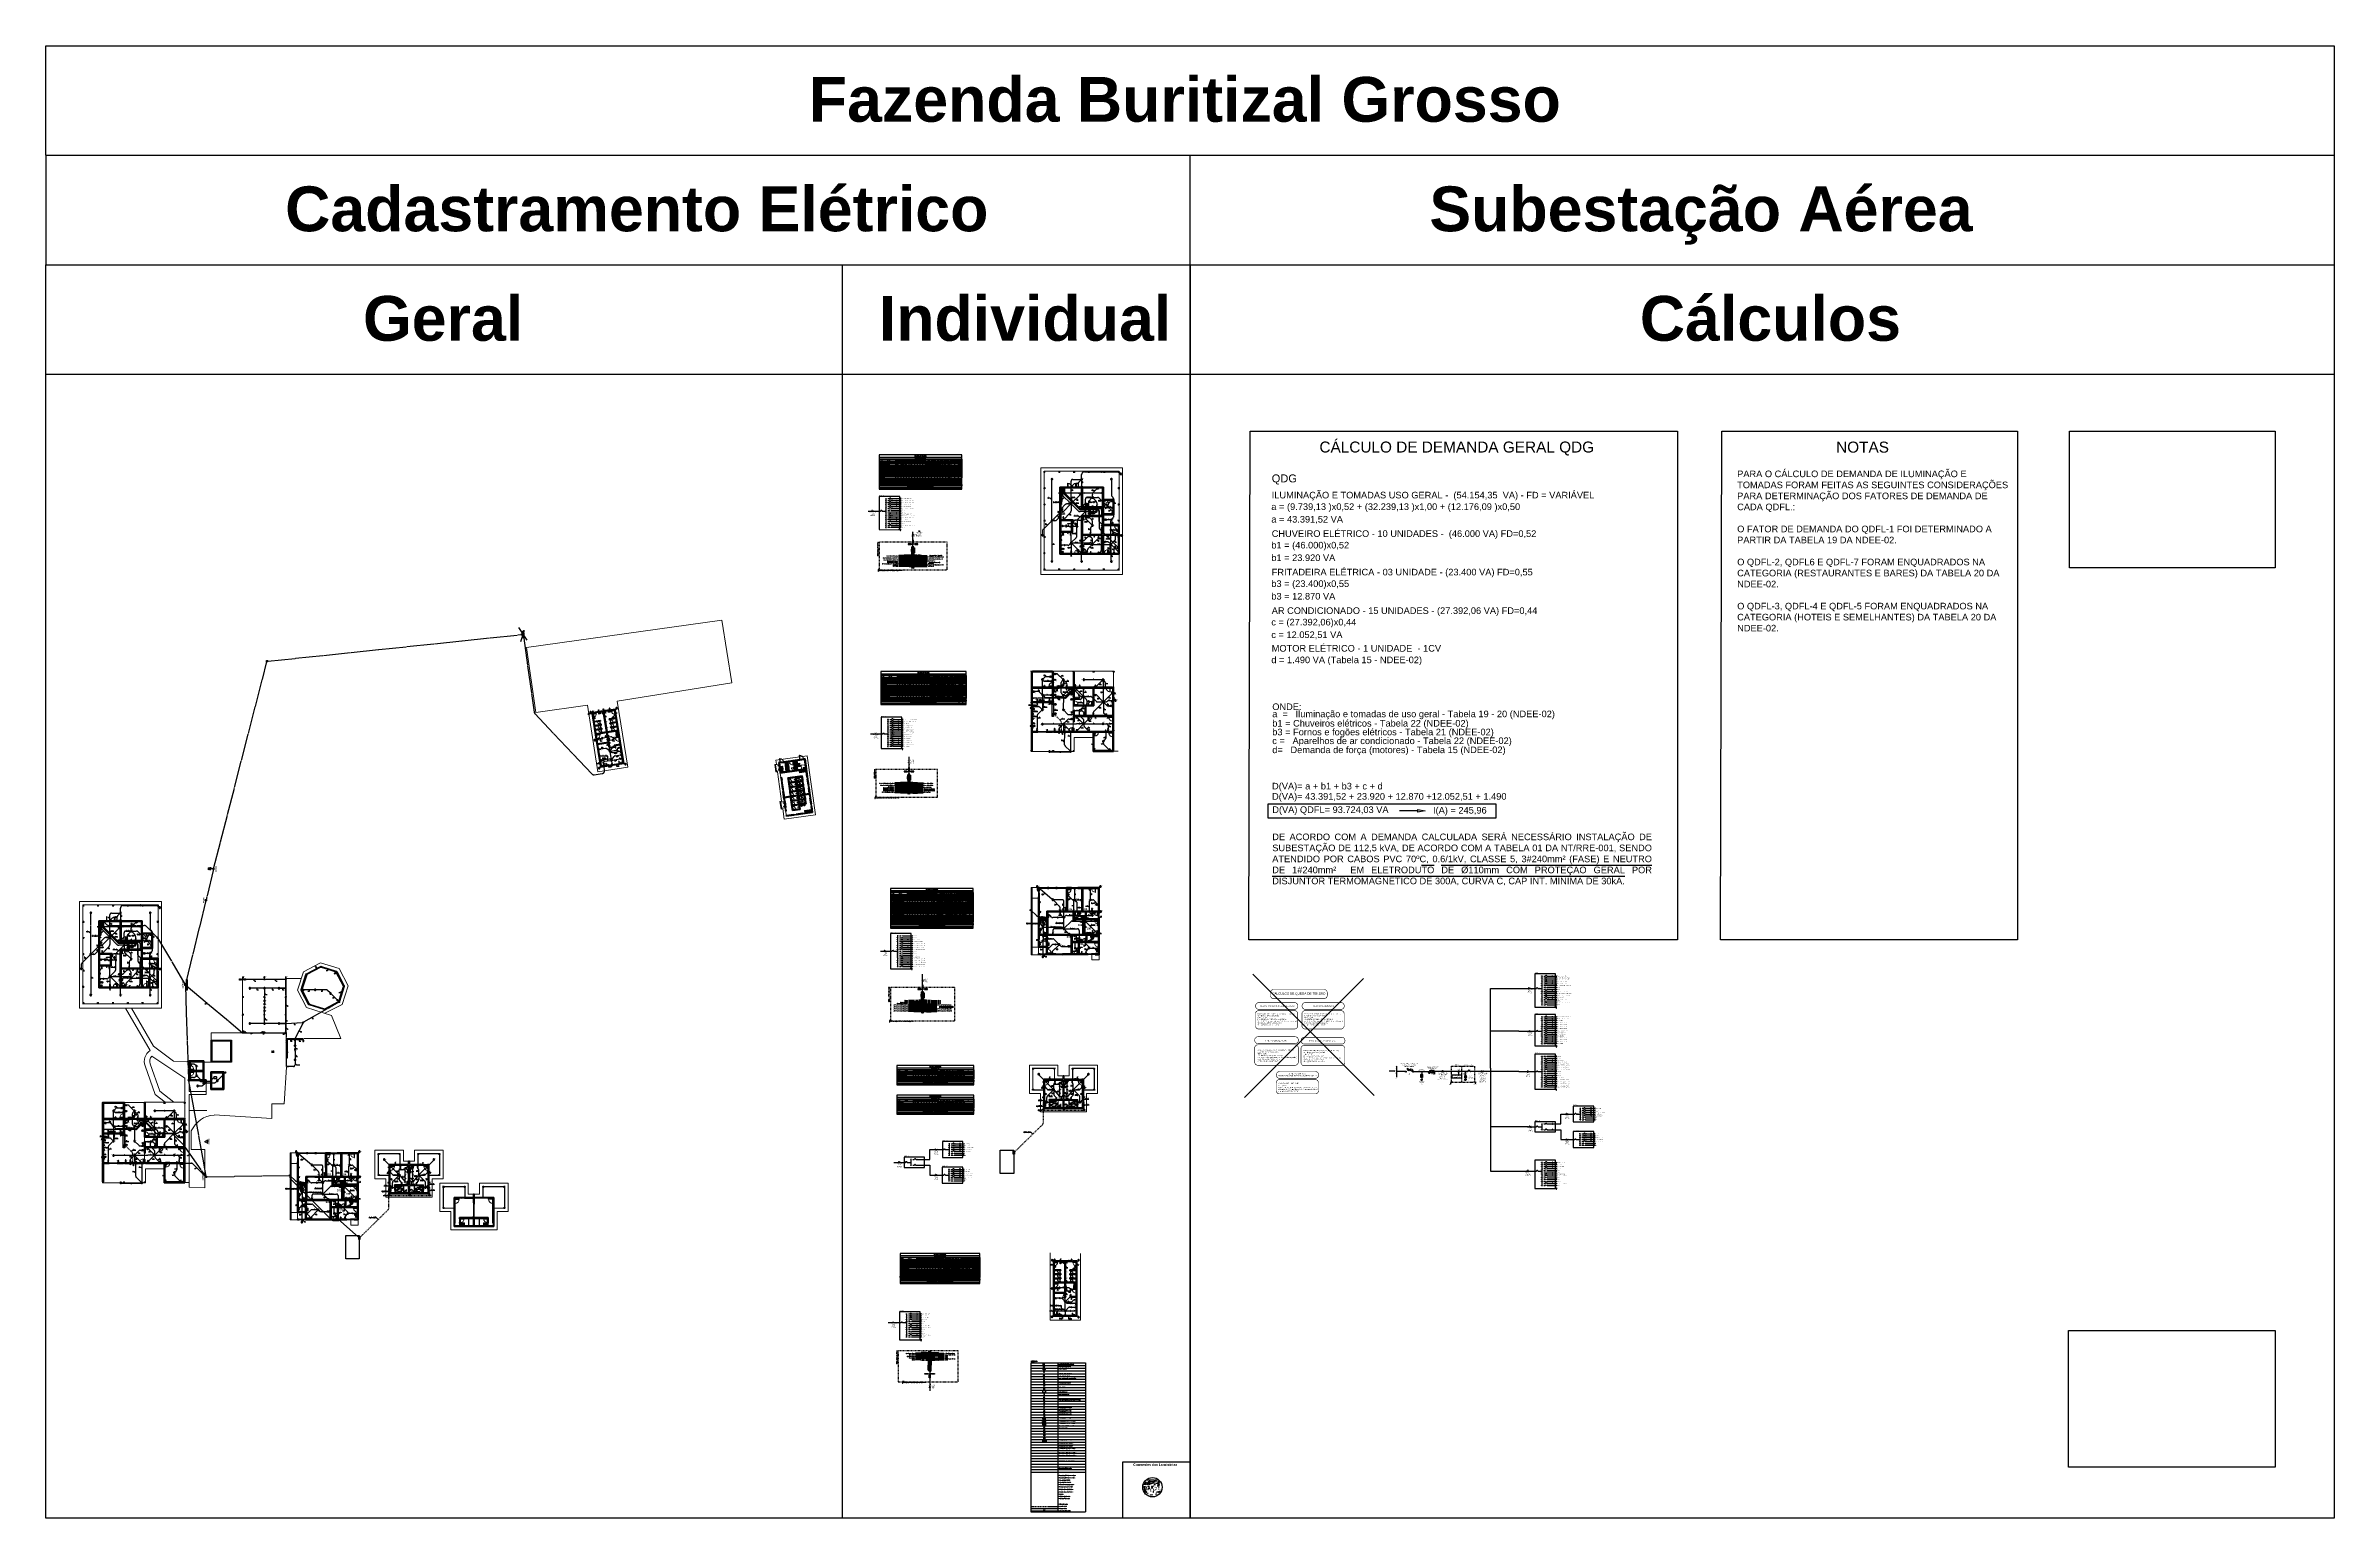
# Model space of a CAD drawing. Extents: x 1450 to 1868, y 82 to 351.
import ezdxf
from ezdxf.enums import TextEntityAlignment as Align

# ---------------------------------------------------------------- set-up
doc = ezdxf.new("R2010")
doc.units = 0
doc.header["$LTSCALE"] = 0.5
for name, pattern in [('CONTINU', [0]), ('CONTORNO_QUADRO_T', [0.35, 0.2, -0.15]), ('ELETRODUTO_PISO', [0.55, 0.4, -0.15]), ('ELETRODUTO_POLIETILENO_PISO', [0.55, 0.4, -0.15]), ('ELETRODUTO_TETO', [1000, 1000, 0])]:
    doc.linetypes.add(name, pattern=pattern)
doc.layers.get('0').update_dxf_attribs({"linetype": 'CONTINUOUS'})
for name, color, linetype, lineweight in [('A-AREA', 32, 'CONTINUOUS', 9), ('A-DETL', 90, 'CONTINUOUS', 9), ('A-DETL-GENF', 92, 'CONTINUOUS', 9), ('A-DETL-GENF-HDLN', 1, 'CONTINUOUS', 9), ('A-DOOR', 31, 'CONTINUOUS', 25), ('A-DOOR-FRAM', 31, 'CONTINUOUS', 9), ('A-DOOR-GLAZ', 31, 'CONTINUOUS', 25), ('A-FLOR', 192, 'CONTINUOUS', 9), ('A-GENM', 13, 'CONTINUOUS', 9), ('A-GLAZ', 151, 'CONTINUOUS', 9), ('A-GLAZ-SILL', 1, 'CONTINUOUS', 9), ('A-WALL', 113, 'CONTINUOUS', 30), ('G-ANNO-SYMB', 111, 'CONTINUOUS', 9), ('G-IMPT', 8, 'CONTINUOUS', 9), ('I-FURN', 30, 'CONTINUOUS', 9), ('P-SANR-FIXT', 6, 'CONTINUOUS', 9), ('Postes', 1, 'CONTINU', 0), ('Q-CASE', 31, 'CONTINUOUS', 9), ('S-BEAM', 12, 'CONTINUOUS', 9), ('S-COLS', 52, 'CONTINUOUS', 9)]:
    doc.layers.add(name, color=color, linetype=linetype, lineweight=lineweight)
for name, color, linetype in [('CENTRAL DE AR', 10, 'CONTINUOUS'), ('CHUVEIRO ELÉTRICO', 10, 'CONTINUOUS'), ('COMPONENTES', 10, 'CONTINUOUS'), ('Condutor Unifilar - Barramento nu', 1, 'CONTINUOUS'), ('Derivação', 7, 'CONTINUOUS'), ('Desenho_2', 2, 'CONTINUOUS'), ('Desenho_3', 3, 'CONTINUOUS'), ('DETALHES', 1, 'CONTINU'), ('DIAGRAMAS_BARRAMENTO', 2, 'CONTINUOUS'), ('DIAGRAMAS_CONTORNO', 2, 'CONTINUOUS'), ('DIAGRAMAS_LINHA', 2, 'CONTINUOUS'), ('DIAGRAMAS_TEXTO', 5, 'CONTINUOUS'), ('DISP_PROTECAO', 1, 'CONTINUOUS'), ('ELETRODUTO', 7, 'CONTINUOUS'), ('ELETRODUTO-PISO', 3, 'CONTINUOUS'), ('ELETRODUTO_TETO', 2, 'CONTINUOUS'), ('Estruturas', 7, 'CONTINUOUS'), ('FAM-DISJUNTORES', 1, 'CONTINUOUS'), ('FIACAO', 7, 'CONTINUOUS'), ('Iluminação', 7, 'CONTINUOUS'), ('INDICACAO_ALTURA', 7, 'CONTINUOUS'), ('INDICACAO_BIT_FIACAO', 7, 'CONTINUOUS'), ('INDICACAO_CIRCUITO', 2, 'CONTINUOUS'), ('INDICACAO_CIRCUITO_FIA', 2, 'CONTINUOUS'), ('INDICACAO_INTERRUPTOR', 7, 'CONTINUOUS'), ('INDICACAO_INTERRUPTOR_FIA', 2, 'CONTINUOUS'), ('INDICACAO_POTENCIA', 1, 'CONTINUOUS'), ('INTERRUPTORES', 1, 'CONTINUOUS'), ('Layer1', 1, 'CONTINUOUS'), ('LEGENDA_LINHA', 2, 'CONTINUOUS'), ('LEGENDA_TEXTO', 5, 'CONTINUOUS'), ('LINHA_DE_CHAMADA', 7, 'CONTINUOUS'), ('LUMINÁRIAS', 3, 'CONTINUOUS'), ('Motores', 7, 'CONTINUOUS'), ('notas', 1, 'CONTINUOUS'), ('Parede_3', 7, 'CONTINUOUS'), ('QUADRO_CARGAS_LINHA', 2, 'CONTINUOUS'), ('QUADRO_CARGAS_TEXTO', 3, 'CONTINUOUS'), ('QUADROS', 7, 'CONTINUOUS'), ('QUADROS_E_CAIXAS', 7, 'CONTINUOUS'), ('Ref', 5, 'CONTINUOUS'), ('Sensor', 7, 'CONTINUOUS'), ('Subestação', 4, 'CONTINUOUS'), ('Texto', 1, 'CONTINUOUS'), ('Texto Unifilar - 0.1', 1, 'CONTINUOUS'), ('Texto Unifilar - 0.2', 1, 'CONTINUOUS'), ('Texto Unifilar - 0.3 Vermelho', 80, 'CONTINUOUS'), ('Texto2', 4, 'CONTINUOUS'), ('TOMADAS ABNT', 10, 'CONTINUOUS'), ('TRAÇO 03', 3, 'CONTINUOUS'), ('X_LIGACAO_VIRTUAL_OBJ', 7, 'CONTINUOUS')]:
    doc.layers.add(name, color=color, linetype=linetype)
doc.styles.add('Arial', font='arialbd.ttf', dxfattribs={"height": 100})
doc.styles.add('Arial_1', font='arial.ttf', dxfattribs={"height": 150})
doc.styles.add('FAM-ARIAL', font='arial.ttf')
doc.styles.add('Raag-arial', font='arial.ttf')
doc.styles.add('ROMANS', font='simplex.shx')
doc.styles.add('SIMPLEX', font='simplex.shx')
doc.styles.get("Standard").update_dxf_attribs({"font": 'simplex.shx'})
pattern_1 = [(135, (-11620.3, 46066.5), (-224.5064, -224.5064), []), (135, (-11620.3, 46145.9), (-449.0128, 3e-14), []), (135, (-11620.3, 45987.14), (-449.0128, 3e-14), [])]

# ---------------------------------------------------------------- blocks, each defined once
blk = doc.blocks.new('Porta Simples de Abrir - 70x210cm - Marco de Madeira-3450791-Planta Baixa')
at = {"layer": 'A-DOOR-FRAM', "lineweight": 25}
h = blk.add_hatch(color=256, dxfattribs=at)
h.paths.add_polyline_path([(-400, -75), (-350, -75), (-350, 38), (-360, 38), (-360, 75), (-400, 75), (-400, -56)], flags=0)
h.paths.add_polyline_path([(350, -75), (400, -75), (400, 75), (360, 75), (360, 38), (350, 38), (350, -50)], flags=0)
at = {"layer": 'A-DOOR'}
for p, q in [((360, 75), (-360, 75)), ((325, 75), (325, 771)), ((325, 771), (360, 771)), ((360, 75), (325, 75)), ((360, 771), (360, 75)), ((-350, -75), (350, -75))]:
    blk.add_line(p, q, dxfattribs=at)
at = {"layer": 'A-DOOR', "lineweight": 9}
blk.add_arc((360, 51), 720, 90, 178.07863, dxfattribs=at)
at = {"layer": 'A-DOOR-FRAM', "lineweight": 25}
for p, q in [((-360, 75), (-400, 75)), ((-400, 75), (-400, -75)), ((-360, 38), (-360, 75)), ((-350, 38), (-360, 38)), ((-350, -75), (-350, 38)), ((360, 38), (350, 38)), ((350, 38), (350, -75)), ((360, 75), (360, 38)), ((400, 75), (360, 75)), ((400, -75), (400, 75)), ((-400, -75), (-350, -75)), ((350, -75), (400, -75))]:
    blk.add_line(p, q, dxfattribs=at)
blk = doc.blocks.new('Porta Simples de Abrir - 70x210cm - Marco de Madeira-3450794-Planta Baixa')
at = {"layer": 'A-DOOR-FRAM', "lineweight": 25}
h = blk.add_hatch(color=256, dxfattribs=at)
h.paths.add_polyline_path([(-400, 75), (-400, -75), (-360, -75), (-360, -38), (-350, -38), (-350, 75), (-399, 75)], flags=0)
h.paths.add_polyline_path([(350, 75), (350, -38), (360, -38), (360, -75), (400, -75), (400, 75), (362, 75)], flags=0)
at = {"layer": 'A-DOOR'}
for p, q in [((350, 75), (-350, 75)), ((-360, -75), (360, -75)), ((325, -75), (325, -771)), ((360, -75), (325, -75)), ((325, -771), (360, -771)), ((360, -771), (360, -75))]:
    blk.add_line(p, q, dxfattribs=at)
at = {"layer": 'A-DOOR', "lineweight": 9}
blk.add_arc((360, -51), 720, 181.92137, 270, dxfattribs=at)
at = {"layer": 'A-DOOR-FRAM', "lineweight": 25}
for p, q in [((-400, 75), (-350, 75)), ((-400, -75), (-400, 75)), ((-350, 75), (-350, -38)), ((350, 75), (400, 75)), ((350, -38), (350, 75)), ((400, 75), (400, -75)), ((-360, -75), (-400, -75)), ((-350, -38), (-360, -38)), ((-360, -38), (-360, -75)), ((360, -38), (350, -38)), ((360, -75), (360, -38)), ((400, -75), (360, -75))]:
    blk.add_line(p, q, dxfattribs=at)
blk = doc.blocks.new('Porta Simples de Abrir - 70x210cm - Marco de Madeira-3450793-Planta Baixa')
at = {"layer": 'A-DOOR-FRAM', "lineweight": 25}
h = blk.add_hatch(color=256, dxfattribs=at)
h.paths.add_polyline_path([(-400, -75), (-360, -75), (-360, -38), (-350, -38), (-350, 75), (-400, 75), (-400, -71)], flags=0)
h.paths.add_polyline_path([(360, -75), (400, -75), (400, 75), (350, 75), (350, -38), (360, -38), (360, -72)], flags=0)
at = {"layer": 'A-DOOR'}
for p, q in [((350, 75), (-350, 75)), ((-360, -75), (360, -75)), ((325, -75), (325, -771)), ((360, -75), (325, -75)), ((325, -771), (360, -771)), ((360, -771), (360, -75))]:
    blk.add_line(p, q, dxfattribs=at)
at = {"layer": 'A-DOOR', "lineweight": 9}
blk.add_arc((360, -51), 720, 181.92137, 270, dxfattribs=at)
at = {"layer": 'A-DOOR-FRAM', "lineweight": 25}
for p, q in [((-400, 75), (-350, 75)), ((-400, -75), (-400, 75)), ((-350, 75), (-350, -38)), ((350, 75), (400, 75)), ((350, -38), (350, 75)), ((400, 75), (400, -75)), ((-360, -75), (-400, -75)), ((-350, -38), (-360, -38)), ((-360, -38), (-360, -75)), ((360, -38), (350, -38)), ((360, -75), (360, -38)), ((400, -75), (360, -75))]:
    blk.add_line(p, q, dxfattribs=at)
blk = doc.blocks.new('Porta Simples de Abrir - 70x210cm - Marco de Madeira-3450792-Planta Baixa')
at = {"layer": 'A-DOOR-FRAM', "lineweight": 25}
h = blk.add_hatch(color=256, dxfattribs=at)
h.paths.add_polyline_path([(400, 75), (360, 75), (360, 38), (350, 38), (350, -75), (400, -75), (400, 66)], flags=0)
h.paths.add_polyline_path([(-360, 75), (-400, 75), (-400, -75), (-350, -75), (-350, 38), (-360, 38), (-360, 72)], flags=0)
at = {"layer": 'A-DOOR'}
for p, q in [((360, 75), (-360, 75)), ((325, 75), (325, 771)), ((325, 771), (360, 771)), ((360, 75), (325, 75)), ((360, 771), (360, 75)), ((-350, -75), (350, -75))]:
    blk.add_line(p, q, dxfattribs=at)
at = {"layer": 'A-DOOR', "lineweight": 9}
blk.add_arc((360, 51), 720, 90, 178.07863, dxfattribs=at)
at = {"layer": 'A-DOOR-FRAM', "lineweight": 25}
for p, q in [((-360, 75), (-400, 75)), ((-400, 75), (-400, -75)), ((-360, 38), (-360, 75)), ((-350, 38), (-360, 38)), ((-350, -75), (-350, 38)), ((360, 38), (350, 38)), ((350, 38), (350, -75)), ((360, 75), (360, 38)), ((400, 75), (360, 75)), ((400, -75), (400, 75)), ((-400, -75), (-350, -75)), ((350, -75), (400, -75))]:
    blk.add_line(p, q, dxfattribs=at)
blk = doc.blocks.new('Janela 2 Folhas Metalon - Janela 2 Folhas Metalon-3066298-Planta Baixa')
at = {"layer": 'A-GLAZ'}
for points in [[(600, 95), (-600, 95), (-600, 75), (600, 75)], [(600, 20), (-600, 20), (-600, -10), (600, -10)], [(0, 25), (-580, 25), (-580, 20), (0, 20), (0, 23)], [(580, 25), (0, 25), (0, 20), (580, 20), (580, 22)]]:
    blk.add_hatch(color=256, dxfattribs=at).paths.add_polyline_path(points, flags=0)
h = blk.add_hatch(color=256, dxfattribs=at)
h.paths.add_polyline_path([(600, 75), (-600, 75), (-600, 20), (-580, 20), (-580, 25), (580, 25), (580, 20), (600, 20), (600, 74)], flags=0)
h.paths.add_polyline_path([(600, -10), (-600, -10), (-600, -105), (600, -105), (600, -50)], flags=0)
for p, q in [((600, 95), (-600, 95)), ((-600, 95), (-600, 75)), ((-600, 75), (600, 75)), ((-600, 20), (600, 20)), ((-600, 20), (-600, -10)), ((-580, 25), (0, 25)), ((-580, 25), (-580, 20)), ((0, 25), (580, 25)), ((0, 25), (0, 20)), ((0, 20), (0, 25)), ((580, 20), (580, 25)), ((600, 75), (600, 95)), ((600, -10), (600, 20)), ((600, -10), (-600, -10)), ((-600, -75), (-600, -105)), ((-600, -105), (600, -105)), ((600, -105), (600, -75))]:
    blk.add_line(p, q, dxfattribs=at)
blk = doc.blocks.new('Janela de Correr - 2 Folhas - 1300x1000mm-3076498-Planta Baixa')
at = {"layer": 'A-GLAZ', "lineweight": 25}
for p, q in [((-650, 36), (-650, -62)), ((-650, 36), (-631, 36)), ((-631, 36), (-631, -62)), ((-22, -8), (-22, 36)), ((-22, 36), (22, 36)), ((22, 36), (22, -8)), ((587, 20), (22, 20)), ((22, 8), (587, 8)), ((587, -8), (587, 36)), ((587, 36), (631, 36)), ((631, 36), (631, -62)), ((650, 36), (631, 36)), ((650, 36), (650, -62)), ((-650, -62), (-631, -62)), ((-631, -18), (-587, -18)), ((-587, -62), (-631, -62)), ((-587, -18), (-587, -62)), ((-22, -34), (-587, -34)), ((-587, -46), (-22, -46)), ((22, -8), (-22, -8)), ((-22, -18), (-22, -62)), ((-22, -18), (22, -18)), ((22, -62), (-22, -62)), ((22, -18), (22, -62)), ((587, -8), (631, -8)), ((650, -62), (631, -62))]:
    blk.add_line(p, q, dxfattribs=at)
at = {"layer": 'A-GLAZ'}
for p, q in [((650, 36), (-650, 36)), ((631, 88), (-631, 88)), ((631, 36), (-22, 36)), ((631, -62), (-631, -62)), ((-587, -18), (-22, -18)), ((-22, -62), (-587, -62)), ((-22, -8), (587, -8))]:
    blk.add_line(p, q, dxfattribs=at)
blk = doc.blocks.new('Janela 2 Folhas Metalon - Janela 2 Folhas Metalon-3066233-Planta Baixa')
at = {"layer": 'A-GLAZ'}
h = blk.add_hatch(color=256, dxfattribs=at)
h.paths.add_polyline_path([(-600, -75), (600, -75), (600, -20), (580, -20), (580, -25), (-580, -25), (-580, -20), (-600, -20), (-600, -74)], flags=0)
h.paths.add_polyline_path([(-600, 10), (600, 10), (600, 105), (-600, 105), (-600, 40)], flags=0)
for points in [[(-600, -20), (600, -20), (600, 10), (-600, 10)], [(-600, -95), (600, -95), (600, -75), (-600, -75)], [(-580, -25), (0, -25), (0, -20), (-580, -20), (-580, -22)], [(0, -25), (580, -25), (580, -20), (0, -20), (0, -23)]]:
    blk.add_hatch(color=256, dxfattribs=at).paths.add_polyline_path(points, flags=0)
for p, q in [((600, 105), (-600, 105)), ((-600, 105), (-600, 75)), ((-600, 10), (600, 10)), ((-600, 10), (-600, -20)), ((600, 75), (600, 105)), ((600, -20), (600, 10)), ((600, -20), (-600, -20)), ((600, -75), (-600, -75)), ((-600, -75), (-600, -95)), ((-600, -95), (600, -95)), ((-580, -20), (-580, -25)), ((0, -25), (-580, -25)), ((0, -20), (0, -25)), ((0, -25), (0, -20)), ((580, -25), (0, -25)), ((580, -25), (580, -20)), ((600, -95), (600, -75))]:
    blk.add_line(p, q, dxfattribs=at)
blk = doc.blocks.new('Pilar Retangular de Concreto - 12x30 cm-3076736-Planta Baixa')
at = {"layer": 'S-COLS'}
h = blk.add_hatch(dxfattribs=at)
h.set_pattern_fill('FP_4', color=256, style=0, pattern_type=2)
h.set_pattern_definition([(45, (11883.38, 11600.1), (360.203, -63.514), [38.1, -419.1]), (350, (11883.38, 11600.1), (-36.914, 386.8025), [30.48, -335.28]), (95.451, (11913.4, 11594.8), (323.2915, 323.287), [32.38, -356.18]), (41.184, (11892.23, 11701.3), (532.767, -131.018), [57.15, -628.65]), (91.636, (11936.63, 11690.4), (516.128, 451.59), [48.57, -534.27]), (346.184, (11892.23, 11701.3), (516.132, 451.585), [45.72, -502.92]), (16, (11940.62, 11671.58), (284.2486, -230.18), [38.1, -419.1]), (321, (11940.62, 11671.58), (155.24, 356.2015), [30.48, -335.28]), (66.451, (11964.3, 11652.4), (439.49, 126.018), [32.38, -356.18]), (32.5, (11883.38, 11600.1), (20.8921, 167.9283), [16.764, -314.452, 16.764, -323.596, -336.55]), (32.5, (11883.38, 11600.1), (20.8921, 167.9283), [-671.576, 16.764, -319.786]), (2.5, (11883.38, 11600.1), (150.593, 187.9517), [16.764, -177.292, 16.764, -306.832, -128.27]), (2.5, (11883.38, 11600.1), (150.593, 187.9517), [-517.652, 16.764, -111.506]), (322.5, (11770.52, 11609.97), (269.1512, -35.0498), [16.764, -110.236, 16.764, -905.256]), (322.5, (11770.52, 11609.97), (269.1512, -35.0498), [-143.764, -379.476, 16.764, -509.016]), (312.5, (11719.92, 11614.4), (299.5633, 24.8387), [16.764, -148.336, 16.764, -246.38, -373.38]), (312.5, (11719.92, 11614.4), (299.5633, 24.8387), [-428.244, 16.764, -356.616])])
h.paths.add_polyline_path([(-60, -125), (60, -125), (60, 125), (-60, 125), (-60, -113)], flags=0)
for p, q in [((60, 125), (-60, 125)), ((-60, 125), (-60, -125)), ((60, -125), (60, 125)), ((-60, -125), (60, -125))]:
    blk.add_line(p, q, dxfattribs=at)
blk = doc.blocks.new('Pilar Retangular de Concreto - 12x30 cm-V1-Planta Baixa')
at = {"layer": 'S-COLS'}
h = blk.add_hatch(dxfattribs=at)
h.set_pattern_fill('FP_5', color=256, style=0, pattern_type=2)
h.set_pattern_definition([(135, (-11535.1, 10168.38), (63.514, 360.203), [38.1, -419.1]), (80, (-11535.1, 10168.38), (-386.8025, -36.914), [30.48, -335.28]), (185.451, (-11529.8, 10198.4), (-323.287, 323.2915), [32.38, -356.18]), (131.184, (-11636.3, 10177.23), (131.018, 532.767), [57.15, -628.65]), (181.636, (-11625.4, 10221.63), (-451.59, 516.128), [48.57, -534.27]), (76.184, (-11636.3, 10177.23), (-451.585, 516.132), [45.72, -502.92]), (106, (-11606.58, 10225.62), (230.18, 284.2486), [38.1, -419.1]), (51, (-11606.58, 10225.62), (-356.2015, 155.24), [30.48, -335.28]), (156.451, (-11587.4, 10249.3), (-126.018, 439.49), [32.38, -356.18]), (122.5, (-11535.1, 10168.38), (-167.9283, 20.8921), [16.764, -314.452, 16.764, -660.146]), (122.5, (-11535.1, 10168.38), (-167.9283, 20.8921), [-347.98, -323.596, 16.764, -319.786]), (92.5, (-11535.1, 10168.38), (-187.9517, 150.593), [16.764, -177.292, 16.764, -435.102]), (92.5, (-11535.1, 10168.38), (-187.9517, 150.593), [-210.82, -306.832, 16.764, -111.506]), (52.5, (-11544.97, 10055.52), (35.0498, 269.1512), [16.764, -110.236, 16.764, -905.256]), (52.5, (-11544.97, 10055.52), (35.0498, 269.1512), [-143.764, -379.476, 16.764, -509.016]), (42.5, (-11549.4, 10004.92), (-24.8387, 299.5633), [16.764, -148.336, 16.764, -246.38, -373.38]), (42.5, (-11549.4, 10004.92), (-24.8387, 299.5633), [-428.244, 16.764, -356.616])])
h.paths.add_polyline_path([(60, -125), (60, 125), (-60, 125), (-60, -125)], flags=0)
for p, q in [((60, 125), (-60, 125)), ((-60, 125), (-60, -125)), ((60, -125), (60, 125)), ((-60, -125), (60, -125))]:
    blk.add_line(p, q, dxfattribs=at)
blk = doc.blocks.new('Pilar Retangular de Concreto - 12x30 cm-V2-Planta Baixa')
at = {"layer": 'S-COLS'}
h = blk.add_hatch(dxfattribs=at)
h.set_pattern_fill('FP_6', color=256, style=0, pattern_type=2)
h.set_pattern_definition([(135, (-11535.1, 8628.38), (63.514, 360.203), [38.1, -419.1]), (80, (-11535.1, 8628.38), (-386.8025, -36.914), [30.48, -335.28]), (185.451, (-11529.8, 8658.4), (-323.287, 323.2915), [32.38, -356.18]), (131.184, (-11636.3, 8637.23), (131.018, 532.767), [57.15, -628.65]), (181.636, (-11625.4, 8681.63), (-451.59, 516.128), [48.57, -534.27]), (76.184, (-11636.3, 8637.23), (-451.585, 516.132), [45.72, -502.92]), (106, (-11606.58, 8685.62), (230.18, 284.2486), [38.1, -419.1]), (51, (-11606.58, 8685.62), (-356.201, 155.24), [30.48, -335.28]), (156.451, (-11587.4, 8709.3), (-126.018, 439.49), [32.38, -356.18]), (122.5, (-11535.1, 8628.38), (-167.9283, 20.8921), [16.764, -314.452, 16.764, -660.146]), (122.5, (-11535.1, 8628.38), (-167.9283, 20.8921), [-347.98, -323.596, 16.764, -319.786]), (92.5, (-11535.1, 8628.38), (-187.9517, 150.593), [16.764, -177.292, 16.764, -306.832, -128.27]), (92.5, (-11535.1, 8628.38), (-187.9517, 150.593), [-517.652, 16.764, -111.506]), (52.5, (-11544.97, 8515.52), (35.0498, 269.1512), [16.764, -110.236, 16.764, -379.476, -525.78]), (52.5, (-11544.97, 8515.52), (35.0498, 269.1512), [-523.24, 16.764, -509.016]), (42.5, (-11549.4, 8464.92), (-24.8387, 299.5633), [16.764, -148.336, 16.764, -246.38, -373.38]), (42.5, (-11549.4, 8464.92), (-24.8387, 299.5633), [-428.244, 16.764, -356.616])])
h.paths.add_polyline_path([(60, -125), (60, 125), (-60, 125), (-60, -125)], flags=0)
for p, q in [((60, 125), (-60, 125)), ((-60, 125), (-60, -125)), ((60, -125), (60, 125)), ((-60, -125), (60, -125))]:
    blk.add_line(p, q, dxfattribs=at)
blk = doc.blocks.new('Pilar Retangular de Concreto - 12x30 cm-3076237-Planta Baixa')
at = {"layer": 'S-COLS'}
h = blk.add_hatch(dxfattribs=at)
h.set_pattern_fill('FP_7', color=256, style=0, pattern_type=2)
h.set_pattern_definition([(135, (-23635.1, 11818.38), (63.5137, 360.203), [38.1, -419.1]), (80, (-23635.1, 11818.38), (-386.8025, -36.914), [30.48, -335.28]), (185.451, (-23629.8, 11848.4), (-323.287, 323.2915), [32.38, -356.18]), (131.184, (-23736.3, 11827.23), (131.018, 532.767), [57.15, -628.65]), (181.636, (-23725.4, 11871.63), (-451.59, 516.128), [48.57, -534.27]), (76.184, (-23736.3, 11827.23), (-451.585, 516.132), [45.72, -502.92]), (106, (-23706.58, 11875.62), (230.1803, 284.2486), [38.1, -419.1]), (51, (-23706.58, 11875.62), (-356.2015, 155.2396), [30.48, -335.28]), (156.451, (-23687.4, 11899.3), (-126.018, 439.4897), [32.38, -356.18]), (122.5, (-23635.1, 11818.38), (-167.9283, 20.89206), [16.764, -314.452, 16.764, -660.146]), (122.5, (-23635.1, 11818.38), (-167.9283, 20.89206), [-347.98, -323.596, 16.764, -319.786]), (92.5, (-23635.1, 11818.38), (-187.9517, 150.593), [16.764, -177.292, 16.764, -435.102]), (92.5, (-23635.1, 11818.38), (-187.9517, 150.593), [-210.82, -306.832, 16.764, -111.506]), (52.5, (-23644.97, 11705.52), (35.0498, 269.1512), [16.764, -110.236, 16.764, -905.256]), (52.5, (-23644.97, 11705.52), (35.0498, 269.1512), [-143.764, -379.476, 16.764, -509.016]), (42.5, (-23649.4, 11654.92), (-24.8387, 299.5633), [16.764, -148.336, 16.764, -246.38, -373.38]), (42.5, (-23649.4, 11654.92), (-24.8387, 299.5633), [-428.244, 16.764, -356.616])])
h.paths.add_polyline_path([(60, -125), (60, 125), (-60, 125), (-60, -125)], flags=0)
for p, q in [((60, 125), (-60, 125)), ((-60, 125), (-60, -125)), ((60, -125), (60, 125)), ((-60, -125), (60, -125))]:
    blk.add_line(p, q, dxfattribs=at)
blk = doc.blocks.new('Pilar Retangular de Concreto - 12x30 cm-3076822-Planta Baixa')
at = {"layer": 'S-COLS'}
h = blk.add_hatch(dxfattribs=at)
h.set_pattern_fill('FP_8', color=256, style=0, pattern_type=2)
h.set_pattern_definition([(45, (11883.38, 13850.1), (360.203, -63.5137), [38.1, -419.1]), (350, (11883.38, 13850.1), (-36.914, 386.8025), [30.48, -335.28]), (95.451, (11913.4, 13844.8), (323.2915, 323.287), [32.38, -356.18]), (41.184, (11892.23, 13951.3), (532.767, -131.018), [57.15, -628.65]), (91.636, (11936.63, 13940.4), (516.128, 451.59), [48.57, -534.27]), (346.184, (11892.23, 13951.3), (516.132, 451.585), [45.72, -502.92]), (16, (11940.62, 13921.58), (284.2486, -230.1803), [38.1, -419.1]), (321, (11940.62, 13921.58), (155.24, 356.2015), [30.48, -335.28]), (66.451, (11964.3, 13902.4), (439.49, 126.018), [32.38, -356.18]), (32.5, (11883.38, 13850.1), (20.8921, 167.9283), [16.764, -314.452, 16.764, -323.596, -336.55]), (32.5, (11883.38, 13850.1), (20.8921, 167.9283), [-671.576, 16.764, -319.786]), (2.5, (11883.38, 13850.1), (150.593, 187.9517), [16.764, -177.292, 16.764, -306.832, -128.27]), (2.5, (11883.38, 13850.1), (150.593, 187.9517), [-517.652, 16.764, -111.506]), (322.5, (11770.52, 13859.97), (269.1512, -35.0498), [16.764, -110.236, 16.764, -905.256]), (322.5, (11770.52, 13859.97), (269.1512, -35.0498), [-143.764, -379.476, 16.764, -509.016]), (312.5, (11719.92, 13864.4), (299.5633, 24.8387), [16.764, -148.336, 16.764, -246.38, -373.38]), (312.5, (11719.92, 13864.4), (299.5633, 24.8387), [-428.244, 16.764, -356.616])])
h.paths.add_polyline_path([(-60, -125), (60, -125), (60, 125), (-60, 125), (-60, -113)], flags=0)
for p, q in [((60, 125), (-60, 125)), ((-60, 125), (-60, -125)), ((60, -125), (60, 125)), ((-60, -125), (60, -125))]:
    blk.add_line(p, q, dxfattribs=at)
blk = doc.blocks.new('Meio-Fio - Meio-Fio-3070643-Planta Baixa')
at = {"layer": 'S-BEAM'}
h = blk.add_hatch(dxfattribs=at)
h.set_pattern_fill('FP_11', color=256, style=0, pattern_type=2)
h.set_pattern_definition([(85, (-17580.09, 13258.38), (-65.7933, 413.70855), [16.764, -288.036, 16.764, -1913.636]), (85, (-17580.09, 13258.38), (-65.7933, 413.70855), [-321.564, -288.036, 16.764, -592.836, -1016]), (85, (-17580.09, 13258.38), (-65.7933, 413.70855), [-1219.2, 16.764, -288.036, 16.764, -694.436]), (85, (-17580.09, 13258.38), (-65.7933, 413.70855), [-1540.764, -186.436, 16.764, -491.236]), (205, (-17617.42, 13414.62), (-325.38547, -263.83293), [16.764, -288.036, 16.764, -1913.636]), (205, (-17617.42, 13414.62), (-325.38547, -263.83293), [-321.564, -288.036, 16.764, -592.836, -1016]), (205, (-17617.42, 13414.62), (-325.38547, -263.83293), [-1219.2, 16.764, -288.036, 16.764, -694.436]), (205, (-17617.42, 13414.62), (-325.38547, -263.83293), [-1540.764, -186.436, 16.764, -491.236]), (325, (-17815.42, 13482.94), (391.17876, -149.8756), [16.764, -288.036, 16.764, -1913.636]), (325, (-17815.42, 13482.94), (391.17876, -149.8756), [-321.564, -288.036, 16.764, -592.836, -1016]), (325, (-17815.42, 13482.94), (391.17876, -149.8756), [-1219.2, 16.764, -288.036, 16.764, -694.436]), (325, (-17815.42, 13482.94), (391.17876, -149.8756), [-1540.764, -186.436, 16.764, -491.236])])
h.paths.add_polyline_path([(6130, 30), (6130, 150), (-6130, 150), (-6130, 30), (4519, 30)], flags=0)
h = blk.add_hatch(dxfattribs=at)
h.set_pattern_fill('FP_12', color=256, style=0, pattern_type=2)
h.set_pattern_definition([(33.915, (-17580.094, 808.14), (42.32873, 101.07995), [6.855, -117.775, 6.855, -782.466]), (33.915, (-17580.094, 808.14), (42.32873, 101.07995), [-131.484, -117.775, 6.855, -242.405, -415.432]), (33.915, (-17580.094, 808.14), (42.32873, 101.07995), [-498.518, 6.855, -117.775, 6.855, -283.948]), (33.915, (-17580.094, 808.14), (42.32873, 101.07995), [-630.002, -76.232, 6.855, -200.861]), (182.49, (-17576.167, 847.09), (-382.092265, -41.650331), [16.516, -283.783, -1901.899]), (182.49, (-17576.167, 847.09), (-382.092265, -41.650331), [-300.3, 16.516, -283.783, -1601.599]), (182.49, (-17576.167, 847.09), (-382.092265, -41.650331), [-600.6, 16.516, -584.083, -1000.999]), (182.49, (-17576.167, 847.09), (-382.092265, -41.650331), [-1201.199, 16.516, -283.783, -700.7]), (182.49, (-17576.167, 847.09), (-382.092265, -41.650331), [-1501.499, 16.516, -183.683, -500.5]), (182.49, (-17576.167, 847.09), (-382.092265, -41.650331), [-1701.699, 16.516, -483.983]), (343.967, (-17750.073, 875.403), (339.76319, -59.43227), [11.25, -193.297, -1295.463]), (343.967, (-17750.073, 875.403), (339.76319, -59.43227), [-204.547, 11.25, -193.297, -1090.916]), (343.967, (-17750.073, 875.403), (339.76319, -59.43227), [-409.093, 11.25, -397.843, -681.822]), (343.967, (-17750.073, 875.403), (339.76319, -59.43227), [-818.187, 11.25, -193.297, -477.276]), (343.967, (-17750.073, 875.403), (339.76319, -59.43227), [-1022.734, 11.25, -125.114, -340.911]), (343.967, (-17750.073, 875.403), (339.76319, -59.43227), [-1159.098, 11.25, -329.661])])
h.paths.add_polyline_path([(6130, 0), (6130, 30), (-6130, 30), (-6130, 0), (6127, 0)], flags=0)
for p, q in [((-6130, 30), (-6130, 150)), ((6130, 150), (-6130, 150)), ((-6130, 0), (-6130, 30)), ((-6130, 30), (6130, 30)), ((6130, 150), (6130, 30)), ((6130, 30), (6130, 0)), ((-6130, 0), (6130, 0))]:
    blk.add_line(p, q, dxfattribs=at)
blk = doc.blocks.new('Janela Basculante 02 - Janela Basculante 100x60cm-3075190-Planta Baixa')
at = {"layer": 'A-GLAZ'}
for points in [[(500, -5), (500, 55), (-500, 55), (-500, -5), (453, -5)], [(-310, 55), (-310, 65), (-470, 65), (-470, 55), (-449, 55)], [(470, 55), (470, 65), (310, 65), (310, 55)]]:
    blk.add_hatch(color=256, dxfattribs=at).paths.add_polyline_path(points, flags=0)
at = {"layer": 'A-GLAZ-SILL'}
h = blk.add_hatch(color=256, dxfattribs=at)
h.paths.add_polyline_path([(500, -95), (500, -5), (-500, -5), (-500, -95), (76, -95)], flags=0)
h.paths.add_polyline_path([(500, 55), (500, 95), (-500, 95), (-500, 55), (-470, 55), (-470, 65), (-310, 65), (-310, 55), (310, 55), (310, 65), (470, 65), (470, 55), (473, 55)], flags=0)
at = {"layer": 'A-GLAZ', "lineweight": 25}
for p, q in [((-500, 55), (-500, -5)), ((-470, 55), (-500, 55)), ((-470, 30), (-470, 65)), ((-470, 65), (-445, 65)), ((-470, -5), (-470, 55)), ((-445, 30), (-470, 30)), ((-445, 65), (-445, 30)), ((-445, 44), (-445, 51)), ((-445, 51), (-335, 51)), ((-335, 44), (-445, 44)), ((-310, 65), (-335, 65)), ((-335, 65), (-335, 30)), ((-335, 51), (-335, 44)), ((-335, 30), (-310, 30)), ((-310, 30), (-310, 65)), ((-310, 0), (-310, 55)), ((-310, 55), (-290, 55)), ((-290, 55), (-290, 0)), ((-290, 5), (-290, 40)), ((-290, 40), (-265, 40)), ((-265, 5), (-290, 5)), ((-265, 40), (-265, 5)), ((-265, 19), (-265, 26)), ((-265, 26), (265, 26)), ((265, 19), (-265, 19)), ((290, 40), (265, 40)), ((265, 40), (265, 5)), ((265, 26), (265, 19)), ((265, 5), (290, 5)), ((290, 55), (290, 0)), ((310, 55), (290, 55)), ((290, 5), (290, 40)), ((310, 30), (310, 65)), ((310, 65), (335, 65)), ((310, 0), (310, 55)), ((335, 30), (310, 30)), ((335, 65), (335, 30)), ((335, 44), (335, 51)), ((335, 51), (445, 51)), ((445, 44), (335, 44)), ((470, 65), (445, 65)), ((445, 65), (445, 30)), ((445, 51), (445, 44)), ((445, 30), (470, 30)), ((470, 30), (470, 65)), ((470, -5), (470, 55)), ((470, 55), (500, 55)), ((500, 55), (500, -5)), ((-500, -5), (-470, -5)), ((-290, 0), (-310, 0)), ((290, 0), (310, 0)), ((500, -5), (470, -5))]:
    blk.add_line(p, q, dxfattribs=at)
at = {"layer": 'A-GLAZ'}
for p, q in [((-500, -5), (-500, 55)), ((-500, 55), (500, 55)), ((-470, 55), (-470, 65)), ((-470, 65), (-310, 65)), ((-310, 65), (-310, 55)), ((310, 65), (470, 65)), ((310, 55), (310, 65)), ((470, 65), (470, 55)), ((500, 55), (500, -5)), ((500, -5), (-500, -5))]:
    blk.add_line(p, q, dxfattribs=at)
at = {"layer": 'A-GLAZ-SILL'}
for p, q in [((500, 95), (-500, 95)), ((-500, 95), (-500, 55)), ((500, 55), (500, 95)), ((-500, -5), (-500, -95)), ((-500, -95), (500, -95)), ((500, -95), (500, -5))]:
    blk.add_line(p, q, dxfattribs=at)
blk = doc.blocks.new('Janela Basculante 02 - Janela Basculante 100x60cm-3073854-Planta Baixa')
at = {"layer": 'A-GLAZ'}
for points in [[(-500, 5), (-500, -55), (500, -55), (500, 5)], [(-470, -55), (-470, -65), (-310, -65), (-310, -55)], [(310, -55), (310, -65), (470, -65), (470, -55), (455, -55)]]:
    blk.add_hatch(color=256, dxfattribs=at).paths.add_polyline_path(points, flags=0)
at = {"layer": 'A-GLAZ-SILL'}
h = blk.add_hatch(color=256, dxfattribs=at)
h.paths.add_polyline_path([(-500, 95), (-500, 5), (500, 5), (500, 95), (-431, 95)], flags=0)
h.paths.add_polyline_path([(-500, -55), (-500, -95), (500, -95), (500, -55), (470, -55), (470, -65), (310, -65), (310, -55), (-310, -55), (-310, -65), (-470, -65), (-470, -55), (-473, -55)], flags=0)
at = {"layer": 'A-GLAZ', "lineweight": 25}
for p, q in [((-500, -55), (-500, 5)), ((-500, 5), (-470, 5)), ((-470, 5), (-470, -55)), ((-290, 0), (-310, 0)), ((-310, 0), (-310, -55)), ((-290, -55), (-290, 0)), ((290, -55), (290, 0)), ((290, 0), (310, 0)), ((310, 0), (310, -55)), ((500, 5), (470, 5)), ((470, 5), (470, -55)), ((500, -55), (500, 5)), ((-470, -55), (-500, -55)), ((-470, -30), (-470, -65)), ((-445, -30), (-470, -30)), ((-470, -65), (-445, -65)), ((-445, -65), (-445, -30)), ((-445, -44), (-445, -51)), ((-335, -44), (-445, -44)), ((-445, -51), (-335, -51)), ((-335, -65), (-335, -30)), ((-335, -30), (-310, -30)), ((-335, -51), (-335, -44)), ((-310, -65), (-335, -65)), ((-310, -30), (-310, -65)), ((-310, -55), (-290, -55)), ((-290, -5), (-290, -40)), ((-265, -5), (-290, -5)), ((-290, -40), (-265, -40)), ((-265, -40), (-265, -5)), ((-265, -19), (-265, -26)), ((265, -19), (-265, -19)), ((-265, -26), (265, -26)), ((265, -40), (265, -5)), ((265, -5), (290, -5)), ((265, -26), (265, -19)), ((290, -40), (265, -40)), ((290, -5), (290, -40)), ((310, -55), (290, -55)), ((310, -30), (310, -65)), ((335, -30), (310, -30)), ((310, -65), (335, -65)), ((335, -65), (335, -30)), ((335, -44), (335, -51)), ((445, -44), (335, -44)), ((335, -51), (445, -51)), ((445, -65), (445, -30)), ((445, -30), (470, -30)), ((445, -51), (445, -44)), ((470, -65), (445, -65)), ((470, -30), (470, -65)), ((470, -55), (500, -55))]:
    blk.add_line(p, q, dxfattribs=at)
at = {"layer": 'A-GLAZ'}
for p, q in [((-500, 5), (500, 5)), ((-500, -55), (-500, 5)), ((500, 5), (500, -55)), ((500, -55), (-500, -55)), ((-470, -65), (-470, -55)), ((-310, -65), (-470, -65)), ((-310, -55), (-310, -65)), ((310, -65), (310, -55)), ((470, -65), (310, -65)), ((470, -55), (470, -65))]:
    blk.add_line(p, q, dxfattribs=at)
at = {"layer": 'A-GLAZ-SILL'}
for p, q in [((500, 95), (-500, 95)), ((-500, 95), (-500, 5)), ((500, 5), (500, 95)), ((-500, -55), (-500, -95)), ((-500, -95), (500, -95)), ((500, -95), (500, -55))]:
    blk.add_line(p, q, dxfattribs=at)
blk = doc.blocks.new('Janela Basculante 02 - Janela Basculante 100x60cm-3073838-Planta Baixa')
at = {"layer": 'A-GLAZ'}
for points in [[(500, -55), (500, 5), (-500, 5), (-500, -55), (459, -55)], [(-310, -65), (-310, -55), (-470, -55), (-470, -65), (-356, -65)], [(470, -65), (470, -55), (310, -55), (310, -65), (469, -65)]]:
    blk.add_hatch(color=256, dxfattribs=at).paths.add_polyline_path(points, flags=0)
at = {"layer": 'A-GLAZ-SILL'}
h = blk.add_hatch(color=256, dxfattribs=at)
h.paths.add_polyline_path([(500, -95), (500, -55), (470, -55), (470, -65), (310, -65), (310, -55), (-310, -55), (-310, -65), (-470, -65), (-470, -55), (-500, -55), (-500, -95), (497, -95)], flags=0)
h.paths.add_polyline_path([(500, 5), (500, 95), (-500, 95), (-500, 5), (460, 5)], flags=0)
at = {"layer": 'A-GLAZ', "lineweight": 25}
for p, q in [((-500, -55), (-500, 5)), ((-500, 5), (-470, 5)), ((-470, 5), (-470, -55)), ((-290, 0), (-310, 0)), ((-310, 0), (-310, -55)), ((-290, -55), (-290, 0)), ((290, -55), (290, 0)), ((290, 0), (310, 0)), ((310, 0), (310, -55)), ((500, 5), (470, 5)), ((470, 5), (470, -55)), ((500, -55), (500, 5)), ((-470, -55), (-500, -55)), ((-470, -30), (-470, -65)), ((-445, -30), (-470, -30)), ((-470, -65), (-445, -65)), ((-445, -65), (-445, -30)), ((-445, -44), (-445, -51)), ((-335, -44), (-445, -44)), ((-445, -51), (-335, -51)), ((-335, -65), (-335, -30)), ((-335, -30), (-310, -30)), ((-335, -51), (-335, -44)), ((-310, -65), (-335, -65)), ((-310, -30), (-310, -65)), ((-310, -55), (-290, -55)), ((-290, -5), (-290, -40)), ((-265, -5), (-290, -5)), ((-290, -40), (-265, -40)), ((-265, -40), (-265, -5)), ((-265, -19), (-265, -26)), ((265, -19), (-265, -19)), ((-265, -26), (265, -26)), ((265, -40), (265, -5)), ((265, -5), (290, -5)), ((265, -26), (265, -19)), ((290, -40), (265, -40)), ((290, -5), (290, -40)), ((310, -55), (290, -55)), ((310, -30), (310, -65)), ((335, -30), (310, -30)), ((310, -65), (335, -65)), ((335, -65), (335, -30)), ((335, -44), (335, -51)), ((445, -44), (335, -44)), ((335, -51), (445, -51)), ((445, -65), (445, -30)), ((445, -30), (470, -30)), ((445, -51), (445, -44)), ((470, -65), (445, -65)), ((470, -30), (470, -65)), ((470, -55), (500, -55))]:
    blk.add_line(p, q, dxfattribs=at)
at = {"layer": 'A-GLAZ'}
for p, q in [((-500, 5), (500, 5)), ((-500, -55), (-500, 5)), ((500, 5), (500, -55)), ((500, -55), (-500, -55)), ((-470, -65), (-470, -55)), ((-310, -65), (-470, -65)), ((-310, -55), (-310, -65)), ((310, -65), (310, -55)), ((470, -65), (310, -65)), ((470, -55), (470, -65))]:
    blk.add_line(p, q, dxfattribs=at)
at = {"layer": 'A-GLAZ-SILL'}
for p, q in [((500, 95), (-500, 95)), ((-500, 95), (-500, 5)), ((500, 5), (500, 95)), ((-500, -55), (-500, -95)), ((-500, -95), (500, -95)), ((500, -95), (500, -55))]:
    blk.add_line(p, q, dxfattribs=at)
blk = doc.blocks.new('Estante para sala com TV pronta - Estante para sala com TV pronta-2755573-Planta Baixa')
at = {"layer": 'I-FURN'}
for points in [[(750, 275), (-550, 275), (-550, 245), (750, 245)], [(614, 245), (-406, 245), (-422, 243), (-439, 235), (-453, 224), (-464, 210), (-471, 193), (-474, 175), (684, 175), (681, 193), (674, 210), (663, 224), (649, 236), (632, 243)], [(684, 175), (-474, 175), (-474, 165), (684, 165), (684, 173)], [(350, 165), (308, 165), (308, -24), (306, -25), (306, -25), (305, -23), (304, -25), (291, -26), (291, -26), (270, -26), (270, -25), (-53, -26), (-54, -26), (-75, -26), (-75, -25), (-88, -25), (-89, -24), (-90, -25), (-91, -24), (-91, -23), (-92, -9), (-92, 165), (-150, 165), (-150, -55), (350, -55), (350, 154)], [(-88, 165), (-92, 165), (-91, -9), (-88, -9), (-88, 160)], [(305, 165), (-88, 165), (-88, -9), (305, -9), (305, 158)], [(308, 165), (305, 165), (306, -9), (308, -9), (308, 158)], [(-88, -12), (-92, -12), (-91, -23), (-91, -24), (-89, -25), (-88, -23), (-88, -12)], [(-88, -9), (-91, -9), (-91, -12), (-88, -12), (-88, -9)], [(305, -9), (-88, -9), (-88, -12), (305, -12)], [(305, -12), (-88, -12), (-88, -25), (305, -25), (305, -15)], [(-74, -25), (-75, -25), (-74, -26), (-74, -26), (-74, -25)], [(-54, -25), (-74, -25), (-74, -26), (-54, -26)], [(-53, -25), (-54, -25), (-54, -26), (-53, -26), (-53, -25)], [(271, -25), (270, -25), (271, -26), (271, -26)], [(291, -25), (271, -25), (271, -26), (291, -26)], [(291, -25), (291, -25), (291, -26), (291, -26)], [(308, -9), (305, -9), (306, -12), (308, -12), (308, -10)], [(308, -12), (305, -12), (305, -24), (306, -25), (308, -24), (308, -23), (308, -12)]]:
    blk.add_hatch(color=256, dxfattribs=at).paths.add_polyline_path(points, flags=0)
for p, q in [((-550, 275), (750, 275)), ((-550, 275), (-550, 245)), ((750, 245), (-550, 245)), ((-474, 175), (684, 175)), ((-474, 175), (-474, 165)), ((684, 175), (-474, 175)), ((684, 165), (-474, 165)), ((-150, 165), (-150, -55)), ((-92, 165), (-92, -9)), ((308, -9), (308, 165)), ((350, -55), (350, 165)), ((684, 165), (684, 175)), ((750, 245), (750, 275)), ((-150, -55), (350, -55)), ((-92, -9), (-92, -12)), ((-92, -9), (-88, -9)), ((-88, -9), (-92, -9)), ((-88, -9), (305, -9)), ((305, -9), (-88, -9)), ((-88, -25), (305, -25)), ((-75, -25), (-75, -26)), ((-74, -26), (-75, -26)), ((-75, -26), (-75, -26)), ((-54, -26), (-74, -26)), ((-53, -26), (-54, -26)), ((-53, -26), (-53, -25)), ((-53, -26), (-53, -26)), ((270, -25), (270, -26)), ((271, -26), (270, -26)), ((270, -26), (270, -26)), ((291, -26), (271, -26)), ((291, -26), (292, -26)), ((292, -26), (291, -26)), ((292, -26), (292, -25)), ((305, -9), (308, -9)), ((308, -9), (305, -9)), ((308, -12), (308, -9))]:
    blk.add_line(p, q, dxfattribs=at)
at = {"layer": 'I-FURN', "flags": 128}
for points in [[(-91, -23), (-91, -23), (-91, -23), (-91, -23), (-92, -23), (-92, -23), (-92, -22), (-92, -22), (-92, -22), (-92, -22), (-92, -22), (-92, -22), (-92, -22)], [(-89, -25), (-89, -25), (-89, -25), (-89, -25), (-89, -25)], [(306, -25), (306, -25), (305, -25), (305, -25), (305, -25), (305, -25)], [(308, -22), (308, -22), (308, -22), (308, -22), (308, -22), (308, -22), (308, -23), (308, -23), (308, -23), (308, -23), (308, -23), (308, -23), (308, -23)]]:
    blk.add_lwpolyline(points, dxfattribs=at)
at = {"layer": 'I-FURN'}
for points in [[(-404, 245), (-407, 245), (-413, 245), (-422, 243), (-430, 240), (-437, 236), (-442, 233), (-447, 230), (-452, 226), (-456, 221), (-460, 216), (-464, 210), (-468, 202), (-472, 190), (-474, 181), (-474, 175)], [(614, 245), (617, 245), (623, 245), (632, 243), (640, 240), (647, 236), (652, 233), (657, 230), (662, 226), (666, 221), (670, 216), (674, 210), (678, 202), (682, 190), (684, 181), (684, 175)]]:
    blk.add_open_spline(points, degree=3, knots=[0, 0, 0, 0, 0.0833333, 0.1666667, 0.25, 0.3333333, 0.375, 0.4166667, 0.5, 0.5416667, 0.5833333, 0.6666667, 0.75, 0.8333333, 1, 1, 1, 1], dxfattribs=at)
blk = doc.blocks.new('Box de Vidro - Box Vidro Temperado Comum-3213989-Planta Baixa')
at = {"layer": 'Q-CASE'}
for points in [[(-425, -877), (-425, -885), (175, -885), (175, -877), (-336, -877)], [(-166, -894), (-166, -902), (474, -902), (474, -894), (32, -894)], [(702, -892), (702, -893), (724, -893), (724, -902), (702, -902), (702, -903), (725, -903), (725, -892), (703, -892)]]:
    blk.add_hatch(color=256, dxfattribs=at).paths.add_polyline_path(points, flags=0)
for p, q in [((-475, -863), (725, -863)), ((-475, -875), (-452, -875)), ((-475, -886), (-475, -875)), ((-452, -886), (-475, -886)), ((-475, -887), (725, -887)), ((-474, -876), (-474, -885)), ((-452, -876), (-474, -876)), ((-474, -885), (-452, -885)), ((-465, -877), (175, -877)), ((-465, -885), (-465, -877)), ((-465, -881), (175, -881)), ((175, -885), (-465, -885)), ((-452, -875), (-452, -876)), ((-452, -885), (-452, -886)), ((-166, -894), (474, -894)), ((-166, -902), (-166, -894)), ((-166, -898), (474, -898)), ((474, -902), (-166, -902)), ((175, -877), (175, -885)), ((474, -894), (474, -902)), ((702, -892), (725, -892)), ((702, -893), (702, -892)), ((724, -893), (702, -893)), ((702, -902), (724, -902)), ((702, -903), (702, -902)), ((725, -903), (702, -903)), ((724, -902), (724, -893)), ((725, -892), (725, -903))]:
    blk.add_line(p, q, dxfattribs=at)
blk = doc.blocks.new('Janela Maxim-air - 1 Módulo - Janela Metálica 50x60cm-3155715-Planta Baixa')
at = {"layer": 'A-GLAZ'}
h = blk.add_hatch(color=256, dxfattribs=at)
h.paths.add_polyline_path([(-290, 104), (-290, -115), (290, -115), (290, 104), (75, 104)], flags=0)
h.paths.add_polyline_path([(-250, 45), (250, 45), (250, 5), (-250, 6), (-250, 6), (-250, 44)], flags=0)
blk.add_hatch(color=256, dxfattribs=at).paths.add_polyline_path([(-250, 45), (-250, 5), (250, 5), (250, 45), (-158, 45)], flags=0)
for p, q in [((290, 104), (-290, 104)), ((-290, 104), (-290, -115)), ((-290, -75), (-290, 75)), ((-250, 5), (-250, 45)), ((-250, 45), (250, 45)), ((250, 5), (-250, 5)), ((250, 45), (250, 5)), ((290, -115), (290, 104)), ((290, -75), (290, 75)), ((-290, -15), (290, -15)), ((-290, -115), (290, -115))]:
    blk.add_line(p, q, dxfattribs=at)
at = {"layer": 'A-GLAZ', "lineweight": 25}
for p, q in [((-250, 41), (-255, 41)), ((-250, 6), (-250, 41)), ((-250, 41), (-230, 41)), ((-230, 6), (-250, 6)), ((-240, 6), (-240, 1)), ((-230, 41), (-230, 6)), ((-230, 27), (230, 27)), ((-230, 20), (230, 20)), ((250, 41), (230, 41)), ((230, 41), (230, 6)), ((230, 6), (250, 6)), ((240, 1), (240, 6)), ((250, 41), (255, 41)), ((250, 6), (250, 41))]:
    blk.add_line(p, q, dxfattribs=at)
blk = doc.blocks.new('Pilar Retangular de Concreto - 20X20 cm-3361299-Planta Baixa')
at = {"layer": 'S-COLS'}
h = blk.add_hatch(dxfattribs=at)
h.set_pattern_fill('FP_13', color=256, style=0, pattern_type=2)
h.set_pattern_definition([(50, (38416.5, 3420.3), (364.368, -31.8783), [38.1, -419.1]), (355, (38416.5, 3420.3), (-70.486, 382.1133), [30.48, -335.28]), (100.451, (38446.87, 3417.64), (293.885, 350.2334), [32.38, -356.18]), (46.184, (38416.5, 3521.9), (542.1585, -84.086), [57.15, -628.65]), (96.636, (38461.7, 3514.9), (474.805, 494.8554), [48.57, -534.27]), (351.184, (38416.5, 3521.9), (474.81, 494.85), [45.72, -502.92]), (21, (38467.3, 3496.5), (303.2285, -204.5305), [38.1, -419.1]), (326, (38467.3, 3496.5), (123.604, 368.376), [30.48, -335.28]), (71.451, (38492.58, 3479.46), (426.834, 163.8427), [32.38, -356.18]), (37.5, (38416.51, 3420.3), (6.17665, 169.11015), [16.764, -314.452, 16.764, -323.596, -336.55]), (37.5, (38416.51, 3420.3), (6.17665, 169.11015), [-671.576, 16.764, -319.786]), (7.5, (38416.51, 3420.3), (133.6389, 200.3615), [16.764, -177.292, 16.764, -306.832, -128.27]), (7.5, (38416.51, 3420.3), (133.6389, 200.3615), [-517.652, 16.764, -111.506]), (327.5, (38303.23, 3420.3), (271.1818, -11.45836), [16.764, -110.236, 16.764, -379.476, -525.78]), (327.5, (38303.23, 3420.3), (271.1818, -11.45836), [-523.24, 16.764, -509.016]), (317.5, (38252.43, 3420.3), (296.2585, 50.8528), [16.764, -148.336, 16.764, -246.38, -373.38]), (317.5, (38252.43, 3420.3), (296.2585, 50.8528), [-428.244, 16.764, -356.616])])
h.paths.add_polyline_path([(-100, -100), (100, -100), (100, 100), (-100, 100), (-100, 75)], flags=0)
for p, q in [((100, 100), (-100, 100)), ((-100, 100), (-100, -100)), ((100, -100), (100, 100)), ((-100, -100), (100, -100))]:
    blk.add_line(p, q, dxfattribs=at)
blk = doc.blocks.new('Pilar Retangular de Concreto - 20X20 cm-V3-Planta Baixa')
at = {"layer": 'S-COLS'}
h = blk.add_hatch(dxfattribs=at)
h.set_pattern_fill('FP_14', color=256, style=0, pattern_type=2)
h.set_pattern_definition([(50, (34816.5, 3420.3), (364.368, -31.8783), [38.1, -419.1]), (355, (34816.5, 3420.3), (-70.486, 382.1133), [30.48, -335.28]), (100.451, (34846.87, 3417.64), (293.885, 350.2334), [32.38, -356.18]), (46.184, (34816.5, 3521.9), (542.1585, -84.086), [57.15, -628.65]), (96.636, (34861.7, 3514.9), (474.805, 494.8554), [48.57, -534.27]), (351.184, (34816.5, 3521.9), (474.81, 494.85), [45.72, -502.92]), (21, (34867.3, 3496.5), (303.2285, -204.5305), [38.1, -419.1]), (326, (34867.3, 3496.5), (123.604, 368.376), [30.48, -335.28]), (71.451, (34892.58, 3479.46), (426.834, 163.8427), [32.38, -356.18]), (37.5, (34816.51, 3420.3), (6.17665, 169.11015), [16.764, -314.452, 16.764, -323.596, -336.55]), (37.5, (34816.51, 3420.3), (6.17665, 169.11015), [-671.576, 16.764, -319.786]), (7.5, (34816.51, 3420.3), (133.6389, 200.3615), [16.764, -177.292, 16.764, -306.832, -128.27]), (7.5, (34816.51, 3420.3), (133.6389, 200.3615), [-517.652, 16.764, -111.506]), (327.5, (34703.23, 3420.3), (271.1818, -11.45836), [16.764, -110.236, 16.764, -379.476, -525.78]), (327.5, (34703.23, 3420.3), (271.1818, -11.45836), [-523.24, 16.764, -509.016]), (317.5, (34652.43, 3420.3), (296.2585, 50.8528), [16.764, -148.336, 16.764, -246.38, -373.38]), (317.5, (34652.43, 3420.3), (296.2585, 50.8528), [-428.244, 16.764, -356.616])])
h.paths.add_polyline_path([(100, -100), (100, 100), (-100, 100), (-100, -100)], flags=0)
for p, q in [((100, 100), (-100, 100)), ((-100, 100), (-100, -100)), ((100, -100), (100, 100)), ((-100, -100), (100, -100))]:
    blk.add_line(p, q, dxfattribs=at)
blk = doc.blocks.new('Pilar Retangular de Concreto - 20X20 cm-V4-Planta Baixa')
at = {"layer": 'S-COLS'}
h = blk.add_hatch(dxfattribs=at)
h.set_pattern_fill('FP_15', color=256, style=0, pattern_type=2)
h.set_pattern_definition([(50, (31141.5, 3420.3), (364.368, -31.8783), [38.1, -419.1]), (355, (31141.5, 3420.3), (-70.486, 382.1133), [30.48, -335.28]), (100.451, (31171.87, 3417.64), (293.885, 350.2334), [32.38, -356.18]), (46.184, (31141.5, 3521.9), (542.1585, -84.086), [57.15, -628.65]), (96.636, (31186.7, 3514.9), (474.805, 494.855), [48.57, -534.27]), (351.184, (31141.5, 3521.9), (474.81, 494.85), [45.72, -502.92]), (21, (31192.3, 3496.5), (303.2285, -204.5305), [38.1, -419.1]), (326, (31192.3, 3496.5), (123.604, 368.376), [30.48, -335.28]), (71.451, (31217.58, 3479.46), (426.834, 163.8427), [32.38, -356.18]), (37.5, (31141.51, 3420.3), (6.17665, 169.11015), [16.764, -314.452, 16.764, -323.596, -336.55]), (37.5, (31141.51, 3420.3), (6.17665, 169.11015), [-671.576, 16.764, -319.786]), (7.5, (31141.51, 3420.3), (133.6389, 200.3615), [16.764, -177.292, 16.764, -306.832, -128.27]), (7.5, (31141.51, 3420.3), (133.6389, 200.3615), [-517.652, 16.764, -111.506]), (327.5, (31028.23, 3420.3), (271.1818, -11.45836), [16.764, -110.236, 16.764, -379.476, -525.78]), (327.5, (31028.23, 3420.3), (271.1818, -11.45836), [-523.24, 16.764, -509.016]), (317.5, (30977.43, 3420.3), (296.2585, 50.8528), [16.764, -148.336, 16.764, -246.38, -373.38]), (317.5, (30977.43, 3420.3), (296.2585, 50.8528), [-428.244, 16.764, -356.616])])
h.paths.add_polyline_path([(0, -100), (100, -100), (100, 100), (-100, 100), (-100, -100)], flags=0)
for p, q in [((100, 100), (-100, 100)), ((-100, 100), (-100, -100)), ((100, -100), (100, 100)), ((-100, -100), (100, -100))]:
    blk.add_line(p, q, dxfattribs=at)
blk = doc.blocks.new('Porta Simples de Abrir - 60x210cm - Marco de Madeira-3450795-Planta Baixa')
at = {"layer": 'A-DOOR-FRAM', "lineweight": 25}
h = blk.add_hatch(color=256, dxfattribs=at)
h.paths.add_polyline_path([(-350, -75), (-300, -75), (-300, 37), (-310, 37), (-310, 75), (-350, 75), (-350, -75)], flags=0)
h.paths.add_polyline_path([(300, -75), (350, -75), (350, 75), (310, 75), (310, 37), (300, 37), (300, -50)], flags=0)
at = {"layer": 'A-DOOR'}
for p, q in [((310, 75), (-310, 75)), ((275, 75), (275, 669)), ((275, 669), (310, 669)), ((310, 75), (275, 75)), ((310, 669), (310, 75)), ((-300, -75), (300, -75))]:
    blk.add_line(p, q, dxfattribs=at)
at = {"layer": 'A-DOOR', "lineweight": 9}
blk.add_arc((310, 49), 620, 90, 177.5702, dxfattribs=at)
at = {"layer": 'A-DOOR-FRAM', "lineweight": 25}
for p, q in [((-310, 75), (-350, 75)), ((-350, 75), (-350, -75)), ((-310, 37), (-310, 75)), ((-300, 37), (-310, 37)), ((-300, -75), (-300, 37)), ((310, 37), (300, 37)), ((300, 37), (300, -75)), ((310, 75), (310, 37)), ((350, 75), (310, 75)), ((350, -75), (350, 75)), ((-350, -75), (-300, -75)), ((300, -75), (350, -75))]:
    blk.add_line(p, q, dxfattribs=at)
blk = doc.blocks.new('Pilar Retangular de Concreto - 18x23-3342310-Planta Baixa')
at = {"layer": 'S-COLS'}
h = blk.add_hatch(dxfattribs=at)
h.set_pattern_fill('FP_17', color=256, style=0, pattern_type=2)
h.set_pattern_definition([(50, (49651.5, -14794.7), (364.368, -31.8783), [38.1, -419.1]), (355, (49651.5, -14794.7), (-70.4859, 382.1133), [30.48, -335.28]), (100.451, (49681.87, -14797.35), (293.885, 350.2334), [32.38, -356.18]), (46.184, (49651.5, -14693.1), (542.1585, -84.086), [57.15, -628.65]), (96.636, (49696.7, -14700.1), (474.805, 494.8554), [48.57, -534.27]), (351.184, (49651.5, -14693.1), (474.81, 494.85), [45.72, -502.92]), (21, (49702.3, -14718.5), (303.2285, -204.5305), [38.1, -419.1]), (326, (49702.3, -14718.5), (123.604, 368.376), [30.48, -335.28]), (71.451, (49727.58, -14735.54), (426.8341, 163.8427), [32.38, -356.18]), (37.5, (49651.51, -14794.7), (6.17665, 169.11015), [16.764, -314.452, 16.764, -660.146]), (37.5, (49651.51, -14794.7), (6.17665, 169.11015), [-347.98, -323.596, 16.764, -319.786]), (7.5, (49651.5, -14794.7), (133.6389, 200.3615), [16.764, -177.292, 16.764, -306.832, -128.27]), (7.5, (49651.5, -14794.7), (133.6389, 200.3615), [-517.652, 16.764, -111.506]), (327.5, (49538.22, -14794.7), (271.18182, -11.45836), [16.764, -110.236, 16.764, -905.256]), (327.5, (49538.22, -14794.7), (271.18182, -11.45836), [-143.764, -379.476, 16.764, -509.016]), (317.5, (49487.43, -14794.7), (296.2585, 50.8528), [16.764, -148.336, 16.764, -619.76]), (317.5, (49487.43, -14794.7), (296.2585, 50.8528), [-181.864, -246.38, 16.764, -356.616])])
h.paths.add_polyline_path([(90, -115), (90, 115), (-90, 115), (-90, -115)], flags=0)
for p, q in [((90, 115), (-90, 115)), ((-90, 115), (-90, -115)), ((90, -115), (90, 115)), ((-90, -115), (90, -115))]:
    blk.add_line(p, q, dxfattribs=at)
blk = doc.blocks.new('Pilar Retangular de Concreto - 18x23-V7-Planta Baixa')
at = {"layer": 'S-COLS'}
h = blk.add_hatch(dxfattribs=at)
h.set_pattern_fill('FP_18', color=256, style=0, pattern_type=2)
h.set_pattern_definition([(50, (49651.5, -17764.7), (364.368, -31.8783), [38.1, -419.1]), (355, (49651.5, -17764.7), (-70.4859, 382.1133), [30.48, -335.28]), (100.451, (49681.87, -17767.35), (293.885, 350.2334), [32.38, -356.18]), (46.184, (49651.5, -17663.1), (542.1585, -84.086), [57.15, -628.65]), (96.636, (49696.7, -17670.1), (474.805, 494.8554), [48.57, -534.27]), (351.184, (49651.5, -17663.1), (474.81, 494.85), [45.72, -502.92]), (21, (49702.3, -17688.5), (303.2285, -204.5305), [38.1, -419.1]), (326, (49702.3, -17688.5), (123.604, 368.376), [30.48, -335.28]), (71.451, (49727.58, -17705.54), (426.8341, 163.8427), [32.38, -356.18]), (37.5, (49651.51, -17764.7), (6.17665, 169.11015), [16.764, -314.452, 16.764, -660.146]), (37.5, (49651.51, -17764.7), (6.17665, 169.11015), [-347.98, -323.596, 16.764, -319.786]), (7.5, (49651.5, -17764.7), (133.6389, 200.3615), [16.764, -177.292, 16.764, -306.832, -128.27]), (7.5, (49651.5, -17764.7), (133.6389, 200.3615), [-517.652, 16.764, -111.506]), (327.5, (49538.22, -17764.7), (271.18182, -11.45836), [16.764, -110.236, 16.764, -905.256]), (327.5, (49538.22, -17764.7), (271.18182, -11.45836), [-143.764, -379.476, 16.764, -509.016]), (317.5, (49487.43, -17764.7), (296.2585, 50.8528), [16.764, -148.336, 16.764, -619.76]), (317.5, (49487.43, -17764.7), (296.2585, 50.8528), [-181.864, -246.38, 16.764, -356.616])])
h.paths.add_polyline_path([(-90, -115), (90, -115), (90, 115), (-90, 115), (-90, 7)], flags=0)
for p, q in [((90, 115), (-90, 115)), ((-90, 115), (-90, -115)), ((90, -115), (90, 115)), ((-90, -115), (90, -115))]:
    blk.add_line(p, q, dxfattribs=at)
blk = doc.blocks.new('Pilar Retangular de Concreto - 18x23-V8-Planta Baixa')
at = {"layer": 'S-COLS'}
h = blk.add_hatch(dxfattribs=at)
h.set_pattern_fill('FP_19', color=256, style=0, pattern_type=2)
h.set_pattern_definition([(50, (49651.5, -20734.7), (364.368, -31.8783), [38.1, -419.1]), (355, (49651.5, -20734.7), (-70.4859, 382.1133), [30.48, -335.28]), (100.451, (49681.87, -20737.35), (293.885, 350.2334), [32.38, -356.18]), (46.184, (49651.5, -20633.1), (542.1585, -84.086), [57.15, -628.65]), (96.636, (49696.7, -20640.1), (474.805, 494.8554), [48.57, -534.27]), (351.184, (49651.5, -20633.1), (474.81, 494.85), [45.72, -502.92]), (21, (49702.3, -20658.5), (303.2285, -204.5305), [38.1, -419.1]), (326, (49702.3, -20658.5), (123.604, 368.376), [30.48, -335.28]), (71.451, (49727.58, -20675.54), (426.8341, 163.8427), [32.38, -356.18]), (37.5, (49651.51, -20734.7), (6.17665, 169.11015), [16.764, -314.452, 16.764, -660.146]), (37.5, (49651.51, -20734.7), (6.17665, 169.11015), [-347.98, -323.596, 16.764, -319.786]), (7.5, (49651.5, -20734.7), (133.6389, 200.3615), [16.764, -177.292, 16.764, -306.832, -128.27]), (7.5, (49651.5, -20734.7), (133.6389, 200.3615), [-517.652, 16.764, -111.506]), (327.5, (49538.22, -20734.7), (271.18182, -11.45836), [16.764, -110.236, 16.764, -905.256]), (327.5, (49538.22, -20734.7), (271.18182, -11.45836), [-143.764, -379.476, 16.764, -509.016]), (317.5, (49487.43, -20734.7), (296.2585, 50.8528), [16.764, -148.336, 16.764, -619.76]), (317.5, (49487.43, -20734.7), (296.2585, 50.8528), [-181.864, -246.38, 16.764, -356.616])])
h.paths.add_polyline_path([(90, -115), (90, 115), (-90, 115), (-90, -115)], flags=0)
for p, q in [((90, 115), (-90, 115)), ((-90, 115), (-90, -115)), ((90, -115), (90, 115)), ((-90, -115), (90, -115))]:
    blk.add_line(p, q, dxfattribs=at)
blk = doc.blocks.new('Pilar Retangular de Concreto - 18x23-V9-Planta Baixa')
at = {"layer": 'S-COLS'}
h = blk.add_hatch(dxfattribs=at)
h.set_pattern_fill('FP_20', color=256, style=0, pattern_type=2)
h.set_pattern_definition([(50, (49651.5, -23704.7), (364.368, -31.8783), [38.1, -419.1]), (355, (49651.5, -23704.7), (-70.4859, 382.1133), [30.48, -335.28]), (100.451, (49681.87, -23707.35), (293.885, 350.2334), [32.38, -356.18]), (46.184, (49651.5, -23603.1), (542.1585, -84.086), [57.15, -628.65]), (96.636, (49696.7, -23610.1), (474.805, 494.8554), [48.57, -534.27]), (351.184, (49651.5, -23603.1), (474.81, 494.85), [45.72, -502.92]), (21, (49702.3, -23628.5), (303.2285, -204.5305), [38.1, -419.1]), (326, (49702.3, -23628.5), (123.604, 368.376), [30.48, -335.28]), (71.451, (49727.58, -23645.54), (426.8341, 163.8427), [32.38, -356.18]), (37.5, (49651.51, -23704.7), (6.17665, 169.11015), [16.764, -314.452, 16.764, -660.146]), (37.5, (49651.51, -23704.7), (6.17665, 169.11015), [-347.98, -323.596, 16.764, -319.786]), (7.5, (49651.5, -23704.7), (133.6389, 200.3615), [16.764, -177.292, 16.764, -306.832, -128.27]), (7.5, (49651.5, -23704.7), (133.6389, 200.3615), [-517.652, 16.764, -111.506]), (327.5, (49538.22, -23704.7), (271.18182, -11.45836), [16.764, -110.236, 16.764, -905.256]), (327.5, (49538.22, -23704.7), (271.18182, -11.45836), [-143.764, -379.476, 16.764, -509.016]), (317.5, (49487.43, -23704.7), (296.2585, 50.8528), [16.764, -148.336, 16.764, -619.76]), (317.5, (49487.43, -23704.7), (296.2585, 50.8528), [-181.864, -246.38, 16.764, -356.616])])
h.paths.add_polyline_path([(90, -115), (90, 115), (-90, 115), (-90, -115)], flags=0)
for p, q in [((90, 115), (-90, 115)), ((-90, 115), (-90, -115)), ((90, -115), (90, 115)), ((-90, -115), (90, -115))]:
    blk.add_line(p, q, dxfattribs=at)
blk = doc.blocks.new('Pilar Retangular de Concreto - 18x23-V10-Planta Baixa')
at = {"layer": 'S-COLS'}
h = blk.add_hatch(dxfattribs=at)
h.set_pattern_fill('FP_21', color=256, style=0, pattern_type=2)
h.set_pattern_definition([(50, (49651.5, -26674.7), (364.368, -31.8783), [38.1, -419.1]), (355, (49651.5, -26674.7), (-70.4859, 382.1133), [30.48, -335.28]), (100.451, (49681.87, -26677.35), (293.885, 350.2334), [32.38, -356.18]), (46.184, (49651.5, -26573.1), (542.1585, -84.086), [57.15, -628.65]), (96.636, (49696.7, -26580.1), (474.805, 494.8554), [48.57, -534.27]), (351.184, (49651.5, -26573.1), (474.81, 494.85), [45.72, -502.92]), (21, (49702.3, -26598.5), (303.2285, -204.5305), [38.1, -419.1]), (326, (49702.3, -26598.5), (123.604, 368.376), [30.48, -335.28]), (71.451, (49727.58, -26615.54), (426.8341, 163.8427), [32.38, -356.18]), (37.5, (49651.51, -26674.7), (6.17665, 169.11015), [16.764, -314.452, 16.764, -660.146]), (37.5, (49651.51, -26674.7), (6.17665, 169.11015), [-347.98, -323.596, 16.764, -319.786]), (7.5, (49651.5, -26674.7), (133.6389, 200.3615), [16.764, -177.292, 16.764, -306.832, -128.27]), (7.5, (49651.5, -26674.7), (133.6389, 200.3615), [-517.652, 16.764, -111.506]), (327.5, (49538.22, -26674.7), (271.18182, -11.45836), [16.764, -110.236, 16.764, -905.256]), (327.5, (49538.22, -26674.7), (271.18182, -11.45836), [-143.764, -379.476, 16.764, -509.016]), (317.5, (49487.43, -26674.7), (296.2585, 50.8528), [16.764, -148.336, 16.764, -619.76]), (317.5, (49487.43, -26674.7), (296.2585, 50.8528), [-181.864, -246.38, 16.764, -356.616])])
h.paths.add_polyline_path([(90, -115), (90, 115), (-90, 115), (-90, -115)], flags=0)
for p, q in [((90, 115), (-90, 115)), ((-90, 115), (-90, -115)), ((90, -115), (90, 115)), ((-90, -115), (90, -115))]:
    blk.add_line(p, q, dxfattribs=at)
blk = doc.blocks.new('Pilar Retangular de Concreto - 18x23-V11-Planta Baixa')
at = {"layer": 'S-COLS'}
h = blk.add_hatch(dxfattribs=at)
h.set_pattern_fill('FP_22', color=256, style=0, pattern_type=2)
h.set_pattern_definition([(50, (49651.5, -29644.7), (364.368, -31.8783), [38.1, -419.1]), (355, (49651.5, -29644.7), (-70.4859, 382.1133), [30.48, -335.28]), (100.451, (49681.87, -29647.36), (293.885, 350.2334), [32.38, -356.18]), (46.184, (49651.5, -29543.1), (542.1585, -84.086), [57.15, -628.65]), (96.636, (49696.7, -29550.1), (474.805, 494.8554), [48.57, -534.27]), (351.184, (49651.5, -29543.1), (474.81, 494.85), [45.72, -502.92]), (21, (49702.3, -29568.5), (303.2285, -204.5305), [38.1, -419.1]), (326, (49702.3, -29568.5), (123.604, 368.376), [30.48, -335.28]), (71.451, (49727.58, -29585.54), (426.8341, 163.8427), [32.38, -356.18]), (37.5, (49651.51, -29644.7), (6.17665, 169.11015), [16.764, -314.452, 16.764, -660.146]), (37.5, (49651.51, -29644.7), (6.17665, 169.11015), [-347.98, -323.596, 16.764, -319.786]), (7.5, (49651.5, -29644.7), (133.6389, 200.3615), [16.764, -177.292, 16.764, -306.832, -128.27]), (7.5, (49651.5, -29644.7), (133.6389, 200.3615), [-517.652, 16.764, -111.506]), (327.5, (49538.22, -29644.7), (271.18182, -11.45836), [16.764, -110.236, 16.764, -905.256]), (327.5, (49538.22, -29644.7), (271.18182, -11.45836), [-143.764, -379.476, 16.764, -509.016]), (317.5, (49487.43, -29644.7), (296.2585, 50.8528), [16.764, -148.336, 16.764, -619.76]), (317.5, (49487.43, -29644.7), (296.2585, 50.8528), [-181.864, -246.38, 16.764, -356.616])])
h.paths.add_polyline_path([(90, -115), (90, 115), (-90, 115), (-90, -115)], flags=0)
for p, q in [((90, 115), (-90, 115)), ((-90, 115), (-90, -115)), ((90, -115), (90, 115)), ((-90, -115), (90, -115))]:
    blk.add_line(p, q, dxfattribs=at)
blk = doc.blocks.new('Pilar Retangular de Concreto - 18x23-3342311-Planta Baixa')
at = {"layer": 'S-COLS'}
h = blk.add_hatch(dxfattribs=at)
h.set_pattern_fill('FP_23', color=256, style=0, pattern_type=2)
h.set_pattern_definition([(50, (49651.5, -32614.7), (364.368, -31.8783), [38.1, -419.1]), (355, (49651.5, -32614.7), (-70.4859, 382.1133), [30.48, -335.28]), (100.451, (49681.87, -32617.36), (293.885, 350.2334), [32.38, -356.18]), (46.184, (49651.5, -32513.1), (542.1585, -84.0858), [57.15, -628.65]), (96.636, (49696.7, -32520.1), (474.805, 494.8554), [48.57, -534.27]), (351.184, (49651.5, -32513.1), (474.81, 494.85), [45.72, -502.92]), (21, (49702.3, -32538.5), (303.2285, -204.5305), [38.1, -419.1]), (326, (49702.3, -32538.5), (123.604, 368.376), [30.48, -335.28]), (71.451, (49727.58, -32555.54), (426.8341, 163.8427), [32.38, -356.18]), (37.5, (49651.51, -32614.7), (6.17665, 169.11015), [16.764, -314.452, 16.764, -660.146]), (37.5, (49651.51, -32614.7), (6.17665, 169.11015), [-347.98, -323.596, 16.764, -319.786]), (7.5, (49651.5, -32614.7), (133.6389, 200.3615), [16.764, -177.292, 16.764, -306.832, -128.27]), (7.5, (49651.5, -32614.7), (133.6389, 200.3615), [-517.652, 16.764, -111.506]), (327.5, (49538.22, -32614.7), (271.18182, -11.45836), [16.764, -110.236, 16.764, -905.256]), (327.5, (49538.22, -32614.7), (271.18182, -11.45836), [-143.764, -379.476, 16.764, -509.016]), (317.5, (49487.43, -32614.7), (296.2585, 50.8528), [16.764, -148.336, 16.764, -619.76]), (317.5, (49487.43, -32614.7), (296.2585, 50.8528), [-181.864, -246.38, 16.764, -356.616])])
h.paths.add_polyline_path([(90, -115), (90, 115), (-90, 115), (-90, -115)], flags=0)
for p, q in [((90, 115), (-90, 115)), ((-90, 115), (-90, -115)), ((90, -115), (90, 115)), ((-90, -115), (90, -115))]:
    blk.add_line(p, q, dxfattribs=at)
blk = doc.blocks.new('Pilar Retangular de Concreto - 18x23-3341937-Planta Baixa')
at = {"layer": 'S-COLS'}
h = blk.add_hatch(dxfattribs=at)
h.set_pattern_fill('FP_24', color=256, style=0, pattern_type=2)
h.set_pattern_definition([(50, (36081.5, -14794.7), (364.368, -31.8783), [38.1, -419.1]), (355, (36081.5, -14794.7), (-70.486, 382.1133), [30.48, -335.28]), (100.451, (36111.87, -14797.35), (293.885, 350.2334), [32.38, -356.18]), (46.184, (36081.5, -14693.1), (542.1585, -84.086), [57.15, -628.65]), (96.636, (36126.7, -14700.1), (474.805, 494.8554), [48.57, -534.27]), (351.184, (36081.5, -14693.1), (474.81, 494.85), [45.72, -502.92]), (21, (36132.3, -14718.5), (303.2285, -204.5305), [38.1, -419.1]), (326, (36132.3, -14718.5), (123.604, 368.376), [30.48, -335.28]), (71.451, (36157.58, -14735.54), (426.834, 163.8427), [32.38, -356.18]), (37.5, (36081.51, -14794.7), (6.17665, 169.11015), [16.764, -314.452, 16.764, -660.146]), (37.5, (36081.51, -14794.7), (6.17665, 169.11015), [-347.98, -323.596, 16.764, -319.786]), (7.5, (36081.5, -14794.7), (133.6389, 200.3615), [16.764, -177.292, 16.764, -306.832, -128.27]), (7.5, (36081.5, -14794.7), (133.6389, 200.3615), [-517.652, 16.764, -111.506]), (327.5, (35968.22, -14794.7), (271.1818, -11.45836), [16.764, -110.236, 16.764, -905.256]), (327.5, (35968.22, -14794.7), (271.1818, -11.45836), [-143.764, -379.476, 16.764, -509.016]), (317.5, (35917.43, -14794.7), (296.2585, 50.8528), [16.764, -148.336, 16.764, -619.76]), (317.5, (35917.43, -14794.7), (296.2585, 50.8528), [-181.864, -246.38, 16.764, -356.616])])
h.paths.add_polyline_path([(-90, -115), (90, -115), (90, 115), (-90, 115), (-90, -67)], flags=0)
for p, q in [((90, 115), (-90, 115)), ((-90, 115), (-90, -115)), ((90, -115), (90, 115)), ((-90, -115), (90, -115))]:
    blk.add_line(p, q, dxfattribs=at)
blk = doc.blocks.new('Pilar Retangular de Concreto - 18x23-V13-Planta Baixa')
at = {"layer": 'S-COLS'}
h = blk.add_hatch(dxfattribs=at)
h.set_pattern_fill('FP_26', color=256, style=0, pattern_type=2)
h.set_pattern_definition([(50, (36081.5, -20734.7), (364.368, -31.8783), [38.1, -419.1]), (355, (36081.5, -20734.7), (-70.486, 382.1133), [30.48, -335.28]), (100.451, (36111.87, -20737.35), (293.885, 350.2334), [32.38, -356.18]), (46.184, (36081.5, -20633.1), (542.1585, -84.086), [57.15, -628.65]), (96.636, (36126.7, -20640.1), (474.805, 494.8554), [48.57, -534.27]), (351.184, (36081.5, -20633.1), (474.81, 494.85), [45.72, -502.92]), (21, (36132.3, -20658.5), (303.2285, -204.5305), [38.1, -419.1]), (326, (36132.3, -20658.5), (123.604, 368.376), [30.48, -335.28]), (71.451, (36157.58, -20675.54), (426.834, 163.8427), [32.38, -356.18]), (37.5, (36081.51, -20734.7), (6.17665, 169.11015), [16.764, -314.452, 16.764, -660.146]), (37.5, (36081.51, -20734.7), (6.17665, 169.11015), [-347.98, -323.596, 16.764, -319.786]), (7.5, (36081.5, -20734.7), (133.6389, 200.3615), [16.764, -177.292, 16.764, -306.832, -128.27]), (7.5, (36081.5, -20734.7), (133.6389, 200.3615), [-517.652, 16.764, -111.506]), (327.5, (35968.22, -20734.7), (271.1818, -11.45836), [16.764, -110.236, 16.764, -905.256]), (327.5, (35968.22, -20734.7), (271.1818, -11.45836), [-143.764, -379.476, 16.764, -509.016]), (317.5, (35917.43, -20734.7), (296.2585, 50.8528), [16.764, -148.336, 16.764, -619.76]), (317.5, (35917.43, -20734.7), (296.2585, 50.8528), [-181.864, -246.38, 16.764, -356.616])])
h.paths.add_polyline_path([(53, -115), (90, -115), (90, 115), (-90, 115), (-90, -115), (-35, -115)], flags=0)
for p, q in [((90, 115), (-90, 115)), ((-90, 115), (-90, -115)), ((90, -115), (90, 115)), ((-90, -115), (90, -115))]:
    blk.add_line(p, q, dxfattribs=at)
blk = doc.blocks.new('Pilar Retangular de Concreto - 18x23-V14-Planta Baixa')
at = {"layer": 'S-COLS'}
h = blk.add_hatch(dxfattribs=at)
h.set_pattern_fill('FP_27', color=256, style=0, pattern_type=2)
h.set_pattern_definition([(50, (36081.5, -23704.7), (364.368, -31.8783), [38.1, -419.1]), (355, (36081.5, -23704.7), (-70.486, 382.1133), [30.48, -335.28]), (100.451, (36111.87, -23707.35), (293.885, 350.2334), [32.38, -356.18]), (46.184, (36081.5, -23603.1), (542.1585, -84.086), [57.15, -628.65]), (96.636, (36126.7, -23610.1), (474.805, 494.8554), [48.57, -534.27]), (351.184, (36081.5, -23603.1), (474.81, 494.85), [45.72, -502.92]), (21, (36132.3, -23628.5), (303.2285, -204.5305), [38.1, -419.1]), (326, (36132.3, -23628.5), (123.604, 368.376), [30.48, -335.28]), (71.451, (36157.58, -23645.54), (426.834, 163.8427), [32.38, -356.18]), (37.5, (36081.51, -23704.7), (6.17665, 169.11015), [16.764, -314.452, 16.764, -660.146]), (37.5, (36081.51, -23704.7), (6.17665, 169.11015), [-347.98, -323.596, 16.764, -319.786]), (7.5, (36081.5, -23704.7), (133.6389, 200.3615), [16.764, -177.292, 16.764, -306.832, -128.27]), (7.5, (36081.5, -23704.7), (133.6389, 200.3615), [-517.652, 16.764, -111.506]), (327.5, (35968.22, -23704.7), (271.1818, -11.45836), [16.764, -110.236, 16.764, -905.256]), (327.5, (35968.22, -23704.7), (271.1818, -11.45836), [-143.764, -379.476, 16.764, -509.016]), (317.5, (35917.43, -23704.7), (296.2585, 50.8528), [16.764, -148.336, 16.764, -619.76]), (317.5, (35917.43, -23704.7), (296.2585, 50.8528), [-181.864, -246.38, 16.764, -356.616])])
h.paths.add_polyline_path([(-90, -115), (90, -115), (90, 115), (-90, 115)], flags=0)
for p, q in [((90, 115), (-90, 115)), ((-90, 115), (-90, -115)), ((90, -115), (90, 115)), ((-90, -115), (90, -115))]:
    blk.add_line(p, q, dxfattribs=at)
blk = doc.blocks.new('Pilar Retangular de Concreto - 18x23-V15-Planta Baixa')
at = {"layer": 'S-COLS'}
h = blk.add_hatch(dxfattribs=at)
h.set_pattern_fill('FP_28', color=256, style=0, pattern_type=2)
h.set_pattern_definition([(50, (36081.5, -26674.7), (364.368, -31.8783), [38.1, -419.1]), (355, (36081.5, -26674.7), (-70.486, 382.1133), [30.48, -335.28]), (100.451, (36111.87, -26677.35), (293.885, 350.2334), [32.38, -356.18]), (46.184, (36081.5, -26573.1), (542.1585, -84.086), [57.15, -628.65]), (96.636, (36126.7, -26580.1), (474.805, 494.8554), [48.57, -534.27]), (351.184, (36081.5, -26573.1), (474.81, 494.85), [45.72, -502.92]), (21, (36132.3, -26598.5), (303.2285, -204.5305), [38.1, -419.1]), (326, (36132.3, -26598.5), (123.604, 368.376), [30.48, -335.28]), (71.451, (36157.58, -26615.54), (426.834, 163.8427), [32.38, -356.18]), (37.5, (36081.51, -26674.7), (6.17665, 169.11015), [16.764, -314.452, 16.764, -660.146]), (37.5, (36081.51, -26674.7), (6.17665, 169.11015), [-347.98, -323.596, 16.764, -319.786]), (7.5, (36081.5, -26674.7), (133.6389, 200.3615), [16.764, -177.292, 16.764, -306.832, -128.27]), (7.5, (36081.5, -26674.7), (133.6389, 200.3615), [-517.652, 16.764, -111.506]), (327.5, (35968.22, -26674.7), (271.1818, -11.45836), [16.764, -110.236, 16.764, -905.256]), (327.5, (35968.22, -26674.7), (271.1818, -11.45836), [-143.764, -379.476, 16.764, -509.016]), (317.5, (35917.43, -26674.7), (296.2585, 50.8528), [16.764, -148.336, 16.764, -619.76]), (317.5, (35917.43, -26674.7), (296.2585, 50.8528), [-181.864, -246.38, 16.764, -356.616])])
h.paths.add_polyline_path([(90, -115), (90, -115), (90, 115), (-90, 115), (-90, -115)], flags=0)
for p, q in [((90, 115), (-90, 115)), ((-90, 115), (-90, -115)), ((90, -115), (90, 115)), ((-90, -115), (90, -115))]:
    blk.add_line(p, q, dxfattribs=at)
blk = doc.blocks.new('Pilar Retangular de Concreto - 18x23-V16-Planta Baixa')
at = {"layer": 'S-COLS'}
h = blk.add_hatch(dxfattribs=at)
h.set_pattern_fill('FP_29', color=256, style=0, pattern_type=2)
h.set_pattern_definition([(50, (36081.5, -29644.7), (364.368, -31.8783), [38.1, -419.1]), (355, (36081.5, -29644.7), (-70.486, 382.1133), [30.48, -335.28]), (100.451, (36111.87, -29647.36), (293.885, 350.2334), [32.38, -356.18]), (46.184, (36081.5, -29543.1), (542.1585, -84.086), [57.15, -628.65]), (96.636, (36126.7, -29550.1), (474.805, 494.8554), [48.57, -534.27]), (351.184, (36081.5, -29543.1), (474.81, 494.85), [45.72, -502.92]), (21, (36132.3, -29568.5), (303.2285, -204.5305), [38.1, -419.1]), (326, (36132.3, -29568.5), (123.604, 368.376), [30.48, -335.28]), (71.451, (36157.58, -29585.54), (426.834, 163.8427), [32.38, -356.18]), (37.5, (36081.51, -29644.7), (6.17665, 169.11015), [16.764, -314.452, 16.764, -660.146]), (37.5, (36081.51, -29644.7), (6.17665, 169.11015), [-347.98, -323.596, 16.764, -319.786]), (7.5, (36081.5, -29644.7), (133.6389, 200.3615), [16.764, -177.292, 16.764, -306.832, -128.27]), (7.5, (36081.5, -29644.7), (133.6389, 200.3615), [-517.652, 16.764, -111.506]), (327.5, (35968.22, -29644.7), (271.1818, -11.45836), [16.764, -110.236, 16.764, -905.256]), (327.5, (35968.22, -29644.7), (271.1818, -11.45836), [-143.764, -379.476, 16.764, -509.016]), (317.5, (35917.43, -29644.7), (296.2585, 50.8528), [16.764, -148.336, 16.764, -619.76]), (317.5, (35917.43, -29644.7), (296.2585, 50.8528), [-181.864, -246.38, 16.764, -356.616])])
h.paths.add_polyline_path([(-90, -115), (90, -115), (90, 115), (-90, 115)], flags=0)
for p, q in [((90, 115), (-90, 115)), ((-90, 115), (-90, -115)), ((90, -115), (90, 115)), ((-90, -115), (90, -115))]:
    blk.add_line(p, q, dxfattribs=at)
blk = doc.blocks.new('Pilar Retangular de Concreto - 18x23-V17-Planta Baixa')
at = {"layer": 'S-COLS'}
h = blk.add_hatch(dxfattribs=at)
h.set_pattern_fill('FP_30', color=256, style=0, pattern_type=2)
h.set_pattern_definition([(50, (36081.5, -32614.7), (364.368, -31.8783), [38.1, -419.1]), (355, (36081.5, -32614.7), (-70.4859, 382.1133), [30.48, -335.28]), (100.451, (36111.87, -32617.36), (293.885, 350.2334), [32.38, -356.18]), (46.184, (36081.5, -32513.1), (542.1585, -84.086), [57.15, -628.65]), (96.636, (36126.7, -32520.1), (474.805, 494.8554), [48.57, -534.27]), (351.184, (36081.5, -32513.1), (474.81, 494.85), [45.72, -502.92]), (21, (36132.3, -32538.5), (303.2285, -204.5305), [38.1, -419.1]), (326, (36132.3, -32538.5), (123.604, 368.376), [30.48, -335.28]), (71.451, (36157.58, -32555.54), (426.834, 163.8427), [32.38, -356.18]), (37.5, (36081.51, -32614.7), (6.17665, 169.11015), [16.764, -314.452, 16.764, -660.146]), (37.5, (36081.51, -32614.7), (6.17665, 169.11015), [-347.98, -323.596, 16.764, -319.786]), (7.5, (36081.5, -32614.7), (133.6389, 200.3615), [16.764, -177.292, 16.764, -306.832, -128.27]), (7.5, (36081.5, -32614.7), (133.6389, 200.3615), [-517.652, 16.764, -111.506]), (327.5, (35968.22, -32614.7), (271.1818, -11.45836), [16.764, -110.236, 16.764, -905.256]), (327.5, (35968.22, -32614.7), (271.1818, -11.45836), [-143.764, -379.476, 16.764, -509.016]), (317.5, (35917.43, -32614.7), (296.2585, 50.8528), [16.764, -148.336, 16.764, -619.76]), (317.5, (35917.43, -32614.7), (296.2585, 50.8528), [-181.864, -246.38, 16.764, -356.616])])
h.paths.add_polyline_path([(90, -115), (90, -115), (90, 115), (-90, 115), (-90, -115), (61, -115)], flags=0)
for p, q in [((90, 115), (-90, 115)), ((-90, 115), (-90, -115)), ((90, -115), (90, 115)), ((-90, -115), (90, -115))]:
    blk.add_line(p, q, dxfattribs=at)
blk = doc.blocks.new('Pilar Retangular de Concreto - 18x23-3342365-Planta Baixa')
at = {"layer": 'S-COLS'}
h = blk.add_hatch(dxfattribs=at)
h.set_pattern_fill('FP_31', color=256, style=0, pattern_type=2)
h.set_pattern_definition([(50, (46937.5, -14794.7), (364.368, -31.8783), [38.1, -419.1]), (355, (46937.5, -14794.7), (-70.4859, 382.1133), [30.48, -335.28]), (100.451, (46967.87, -14797.35), (293.885, 350.2334), [32.38, -356.18]), (46.184, (46937.5, -14693.1), (542.1585, -84.086), [57.15, -628.65]), (96.636, (46982.7, -14700.1), (474.805, 494.8554), [48.57, -534.27]), (351.184, (46937.5, -14693.1), (474.81, 494.85), [45.72, -502.92]), (21, (46988.3, -14718.5), (303.2285, -204.5305), [38.1, -419.1]), (326, (46988.3, -14718.5), (123.604, 368.376), [30.48, -335.28]), (71.451, (47013.58, -14735.54), (426.834, 163.8427), [32.38, -356.18]), (37.5, (46937.51, -14794.7), (6.17665, 169.11015), [16.764, -314.452, 16.764, -660.146]), (37.5, (46937.51, -14794.7), (6.17665, 169.11015), [-347.98, -323.596, 16.764, -319.786]), (7.5, (46937.5, -14794.7), (133.6389, 200.3615), [16.764, -177.292, 16.764, -306.832, -128.27]), (7.5, (46937.5, -14794.7), (133.6389, 200.3615), [-517.652, 16.764, -111.506]), (327.5, (46824.22, -14794.7), (271.18182, -11.45836), [16.764, -110.236, 16.764, -905.256]), (327.5, (46824.22, -14794.7), (271.18182, -11.45836), [-143.764, -379.476, 16.764, -509.016]), (317.5, (46773.43, -14794.7), (296.2585, 50.8528), [16.764, -148.336, 16.764, -619.76]), (317.5, (46773.43, -14794.7), (296.2585, 50.8528), [-181.864, -246.38, 16.764, -356.616])])
h.paths.add_polyline_path([(90, -115), (90, 115), (-90, 115), (-90, -115)], flags=0)
for p, q in [((90, 115), (-90, 115)), ((-90, 115), (-90, -115)), ((90, -115), (90, 115)), ((-90, -115), (90, -115))]:
    blk.add_line(p, q, dxfattribs=at)
blk = doc.blocks.new('Pilar Retangular de Concreto - 18x23-V18-Planta Baixa')
at = {"layer": 'S-COLS'}
h = blk.add_hatch(dxfattribs=at)
h.set_pattern_fill('FP_32', color=256, style=0, pattern_type=2)
h.set_pattern_definition([(50, (44223.5, -14794.7), (364.368, -31.8783), [38.1, -419.1]), (355, (44223.5, -14794.7), (-70.486, 382.1133), [30.48, -335.28]), (100.451, (44253.87, -14797.35), (293.885, 350.2334), [32.38, -356.18]), (46.184, (44223.5, -14693.1), (542.1585, -84.086), [57.15, -628.65]), (96.636, (44268.7, -14700.1), (474.805, 494.8554), [48.57, -534.27]), (351.184, (44223.5, -14693.1), (474.81, 494.85), [45.72, -502.92]), (21, (44274.3, -14718.5), (303.2285, -204.5305), [38.1, -419.1]), (326, (44274.3, -14718.5), (123.604, 368.376), [30.48, -335.28]), (71.451, (44299.58, -14735.54), (426.834, 163.8427), [32.38, -356.18]), (37.5, (44223.51, -14794.7), (6.17665, 169.11015), [16.764, -314.452, 16.764, -660.146]), (37.5, (44223.51, -14794.7), (6.17665, 169.11015), [-347.98, -323.596, 16.764, -319.786]), (7.5, (44223.5, -14794.7), (133.6389, 200.3615), [16.764, -177.292, 16.764, -306.832, -128.27]), (7.5, (44223.5, -14794.7), (133.6389, 200.3615), [-517.652, 16.764, -111.506]), (327.5, (44110.22, -14794.7), (271.1818, -11.45836), [16.764, -110.236, 16.764, -905.256]), (327.5, (44110.22, -14794.7), (271.1818, -11.45836), [-143.764, -379.476, 16.764, -509.016]), (317.5, (44059.43, -14794.7), (296.2585, 50.8528), [16.764, -148.336, 16.764, -619.76]), (317.5, (44059.43, -14794.7), (296.2585, 50.8528), [-181.864, -246.38, 16.764, -356.616])])
h.paths.add_polyline_path([(90, -115), (90, 115), (-90, 115), (-90, -115)], flags=0)
for p, q in [((90, 115), (-90, 115)), ((-90, 115), (-90, -115)), ((90, -115), (90, 115)), ((-90, -115), (90, -115))]:
    blk.add_line(p, q, dxfattribs=at)
blk = doc.blocks.new('Pilar Retangular de Concreto - 18x23-V19-Planta Baixa')
at = {"layer": 'S-COLS'}
h = blk.add_hatch(dxfattribs=at)
h.set_pattern_fill('FP_33', color=256, style=0, pattern_type=2)
h.set_pattern_definition([(50, (41509.5, -14794.7), (364.368, -31.8783), [38.1, -419.1]), (355, (41509.5, -14794.7), (-70.486, 382.1133), [30.48, -335.28]), (100.451, (41539.87, -14797.35), (293.885, 350.2334), [32.38, -356.18]), (46.184, (41509.5, -14693.1), (542.1585, -84.086), [57.15, -628.65]), (96.636, (41554.7, -14700.1), (474.805, 494.8554), [48.57, -534.27]), (351.184, (41509.5, -14693.1), (474.81, 494.85), [45.72, -502.92]), (21, (41560.3, -14718.5), (303.2285, -204.5305), [38.1, -419.1]), (326, (41560.3, -14718.5), (123.604, 368.376), [30.48, -335.28]), (71.451, (41585.58, -14735.54), (426.834, 163.8427), [32.38, -356.18]), (37.5, (41509.51, -14794.7), (6.17665, 169.11015), [16.764, -314.452, 16.764, -660.146]), (37.5, (41509.51, -14794.7), (6.17665, 169.11015), [-347.98, -323.596, 16.764, -319.786]), (7.5, (41509.5, -14794.7), (133.6389, 200.3615), [16.764, -177.292, 16.764, -306.832, -128.27]), (7.5, (41509.5, -14794.7), (133.6389, 200.3615), [-517.652, 16.764, -111.506]), (327.5, (41396.22, -14794.7), (271.1818, -11.45836), [16.764, -110.236, 16.764, -905.256]), (327.5, (41396.22, -14794.7), (271.1818, -11.45836), [-143.764, -379.476, 16.764, -509.016]), (317.5, (41345.43, -14794.7), (296.2585, 50.8528), [16.764, -148.336, 16.764, -619.76]), (317.5, (41345.43, -14794.7), (296.2585, 50.8528), [-181.864, -246.38, 16.764, -356.616])])
h.paths.add_polyline_path([(90, -115), (90, 115), (-90, 115), (-90, -115)], flags=0)
for p, q in [((90, 115), (-90, 115)), ((-90, 115), (-90, -115)), ((90, -115), (90, 115)), ((-90, -115), (90, -115))]:
    blk.add_line(p, q, dxfattribs=at)
blk = doc.blocks.new('Pilar Retangular de Concreto - 18x23-V20-Planta Baixa')
at = {"layer": 'S-COLS'}
h = blk.add_hatch(dxfattribs=at)
h.set_pattern_fill('FP_34', color=256, style=0, pattern_type=2)
h.set_pattern_definition([(50, (38795.5, -14794.7), (364.368, -31.8783), [38.1, -419.1]), (355, (38795.5, -14794.7), (-70.486, 382.1133), [30.48, -335.28]), (100.451, (38825.87, -14797.35), (293.885, 350.2334), [32.38, -356.18]), (46.184, (38795.5, -14693.1), (542.1585, -84.086), [57.15, -628.65]), (96.636, (38840.7, -14700.1), (474.805, 494.8554), [48.57, -534.27]), (351.184, (38795.5, -14693.1), (474.81, 494.85), [45.72, -502.92]), (21, (38846.3, -14718.5), (303.2285, -204.5305), [38.1, -419.1]), (326, (38846.3, -14718.5), (123.604, 368.376), [30.48, -335.28]), (71.451, (38871.58, -14735.54), (426.834, 163.8427), [32.38, -356.18]), (37.5, (38795.51, -14794.7), (6.17665, 169.11015), [16.764, -314.452, 16.764, -660.146]), (37.5, (38795.51, -14794.7), (6.17665, 169.11015), [-347.98, -323.596, 16.764, -319.786]), (7.5, (38795.5, -14794.7), (133.6389, 200.3615), [16.764, -177.292, 16.764, -306.832, -128.27]), (7.5, (38795.5, -14794.7), (133.6389, 200.3615), [-517.652, 16.764, -111.506]), (327.5, (38682.22, -14794.7), (271.1818, -11.45836), [16.764, -110.236, 16.764, -905.256]), (327.5, (38682.22, -14794.7), (271.1818, -11.45836), [-143.764, -379.476, 16.764, -509.016]), (317.5, (38631.43, -14794.7), (296.2585, 50.8528), [16.764, -148.336, 16.764, -619.76]), (317.5, (38631.43, -14794.7), (296.2585, 50.8528), [-181.864, -246.38, 16.764, -356.616])])
h.paths.add_polyline_path([(90, -115), (90, 115), (-90, 115), (-90, -115)], flags=0)
for p, q in [((90, 115), (-90, 115)), ((-90, 115), (-90, -115)), ((90, -115), (90, 115)), ((-90, -115), (90, -115))]:
    blk.add_line(p, q, dxfattribs=at)
blk = doc.blocks.new('Pilar Retangular de Concreto - 18x23-3342346-Planta Baixa')
at = {"layer": 'S-COLS'}
h = blk.add_hatch(dxfattribs=at)
h.set_pattern_fill('FP_35', color=256, style=0, pattern_type=2)
h.set_pattern_definition([(50, (46937.5, -32614.7), (364.368, -31.8783), [38.1, -419.1]), (355, (46937.5, -32614.7), (-70.4859, 382.1133), [30.48, -335.28]), (100.451, (46967.87, -32617.35), (293.885, 350.2334), [32.38, -356.18]), (46.184, (46937.5, -32513.1), (542.1585, -84.086), [57.15, -628.65]), (96.636, (46982.7, -32520.1), (474.805, 494.8554), [48.57, -534.27]), (351.184, (46937.5, -32513.1), (474.81, 494.85), [45.72, -502.92]), (21, (46988.3, -32538.5), (303.2285, -204.5305), [38.1, -419.1]), (326, (46988.3, -32538.5), (123.604, 368.376), [30.48, -335.28]), (71.451, (47013.58, -32555.54), (426.8341, 163.8427), [32.38, -356.18]), (37.5, (46937.51, -32614.7), (6.17665, 169.11015), [16.764, -314.452, 16.764, -660.146]), (37.5, (46937.51, -32614.7), (6.17665, 169.11015), [-347.98, -323.596, 16.764, -319.786]), (7.5, (46937.5, -32614.7), (133.6389, 200.3615), [16.764, -177.292, 16.764, -306.832, -128.27]), (7.5, (46937.5, -32614.7), (133.6389, 200.3615), [-517.652, 16.764, -111.506]), (327.5, (46824.22, -32614.7), (271.18182, -11.45836), [16.764, -110.236, 16.764, -905.256]), (327.5, (46824.22, -32614.7), (271.18182, -11.45836), [-143.764, -379.476, 16.764, -509.016]), (317.5, (46773.43, -32614.7), (296.2585, 50.8528), [16.764, -148.336, 16.764, -619.76]), (317.5, (46773.43, -32614.7), (296.2585, 50.8528), [-181.864, -246.38, 16.764, -356.616])])
h.paths.add_polyline_path([(-90, -115), (90, -115), (90, 115), (-90, 115)], flags=0)
for p, q in [((90, 115), (-90, 115)), ((-90, 115), (-90, -115)), ((90, -115), (90, 115)), ((-90, -115), (90, -115))]:
    blk.add_line(p, q, dxfattribs=at)
blk = doc.blocks.new('Pilar Retangular de Concreto - 18x23-V21-Planta Baixa')
at = {"layer": 'S-COLS'}
h = blk.add_hatch(dxfattribs=at)
h.set_pattern_fill('FP_36', color=256, style=0, pattern_type=2)
h.set_pattern_definition([(50, (44223.5, -32614.7), (364.368, -31.8783), [38.1, -419.1]), (355, (44223.5, -32614.7), (-70.4859, 382.1133), [30.48, -335.28]), (100.451, (44253.87, -32617.35), (293.885, 350.2334), [32.38, -356.18]), (46.184, (44223.5, -32513.1), (542.1585, -84.086), [57.15, -628.65]), (96.636, (44268.7, -32520.1), (474.805, 494.8554), [48.57, -534.27]), (351.184, (44223.5, -32513.1), (474.81, 494.85), [45.72, -502.92]), (21, (44274.3, -32538.5), (303.2285, -204.5305), [38.1, -419.1]), (326, (44274.3, -32538.5), (123.604, 368.376), [30.48, -335.28]), (71.451, (44299.58, -32555.54), (426.8341, 163.8427), [32.38, -356.18]), (37.5, (44223.51, -32614.7), (6.17665, 169.11015), [16.764, -314.452, 16.764, -660.146]), (37.5, (44223.51, -32614.7), (6.17665, 169.11015), [-347.98, -323.596, 16.764, -319.786]), (7.5, (44223.5, -32614.7), (133.6389, 200.3615), [16.764, -177.292, 16.764, -306.832, -128.27]), (7.5, (44223.5, -32614.7), (133.6389, 200.3615), [-517.652, 16.764, -111.506]), (327.5, (44110.22, -32614.7), (271.18182, -11.45836), [16.764, -110.236, 16.764, -905.256]), (327.5, (44110.22, -32614.7), (271.18182, -11.45836), [-143.764, -379.476, 16.764, -509.016]), (317.5, (44059.43, -32614.7), (296.2585, 50.8528), [16.764, -148.336, 16.764, -619.76]), (317.5, (44059.43, -32614.7), (296.2585, 50.8528), [-181.864, -246.38, 16.764, -356.616])])
h.paths.add_polyline_path([(90, -115), (90, 115), (-90, 115), (-90, -115)], flags=0)
for p, q in [((90, 115), (-90, 115)), ((-90, 115), (-90, -115)), ((90, -115), (90, 115)), ((-90, -115), (90, -115))]:
    blk.add_line(p, q, dxfattribs=at)
blk = doc.blocks.new('Pilar Retangular de Concreto - 18x23-V22-Planta Baixa')
at = {"layer": 'S-COLS'}
h = blk.add_hatch(dxfattribs=at)
h.set_pattern_fill('FP_37', color=256, style=0, pattern_type=2)
h.set_pattern_definition([(50, (41509.5, -32614.7), (364.368, -31.8783), [38.1, -419.1]), (355, (41509.5, -32614.7), (-70.4859, 382.1133), [30.48, -335.28]), (100.451, (41539.87, -32617.35), (293.885, 350.2334), [32.38, -356.18]), (46.184, (41509.5, -32513.1), (542.1585, -84.086), [57.15, -628.65]), (96.636, (41554.7, -32520.1), (474.805, 494.8554), [48.57, -534.27]), (351.184, (41509.5, -32513.1), (474.81, 494.85), [45.72, -502.92]), (21, (41560.3, -32538.5), (303.2285, -204.5305), [38.1, -419.1]), (326, (41560.3, -32538.5), (123.604, 368.376), [30.48, -335.28]), (71.451, (41585.58, -32555.54), (426.8341, 163.8427), [32.38, -356.18]), (37.5, (41509.51, -32614.7), (6.17665, 169.11015), [16.764, -314.452, 16.764, -660.146]), (37.5, (41509.51, -32614.7), (6.17665, 169.11015), [-347.98, -323.596, 16.764, -319.786]), (7.5, (41509.5, -32614.7), (133.6389, 200.3615), [16.764, -177.292, 16.764, -306.832, -128.27]), (7.5, (41509.5, -32614.7), (133.6389, 200.3615), [-517.652, 16.764, -111.506]), (327.5, (41396.22, -32614.7), (271.18182, -11.45836), [16.764, -110.236, 16.764, -905.256]), (327.5, (41396.22, -32614.7), (271.18182, -11.45836), [-143.764, -379.476, 16.764, -509.016]), (317.5, (41345.43, -32614.7), (296.2585, 50.8528), [16.764, -148.336, 16.764, -619.76]), (317.5, (41345.43, -32614.7), (296.2585, 50.8528), [-181.864, -246.38, 16.764, -356.616])])
h.paths.add_polyline_path([(90, -115), (90, 115), (-90, 115), (-90, -115)], flags=0)
for p, q in [((90, 115), (-90, 115)), ((-90, 115), (-90, -115)), ((90, -115), (90, 115)), ((-90, -115), (90, -115))]:
    blk.add_line(p, q, dxfattribs=at)
blk = doc.blocks.new('Pilar Retangular de Concreto - 18x23-V23-Planta Baixa')
at = {"layer": 'S-COLS'}
h = blk.add_hatch(dxfattribs=at)
h.set_pattern_fill('FP_38', color=256, style=0, pattern_type=2)
h.set_pattern_definition([(50, (38795.5, -32614.7), (364.368, -31.8783), [38.1, -419.1]), (355, (38795.5, -32614.7), (-70.4859, 382.1133), [30.48, -335.28]), (100.451, (38825.87, -32617.35), (293.885, 350.2334), [32.38, -356.18]), (46.184, (38795.5, -32513.1), (542.1585, -84.086), [57.15, -628.65]), (96.636, (38840.7, -32520.1), (474.805, 494.8554), [48.57, -534.27]), (351.184, (38795.5, -32513.1), (474.81, 494.85), [45.72, -502.92]), (21, (38846.3, -32538.5), (303.2285, -204.5305), [38.1, -419.1]), (326, (38846.3, -32538.5), (123.604, 368.376), [30.48, -335.28]), (71.451, (38871.58, -32555.54), (426.8341, 163.8427), [32.38, -356.18]), (37.5, (38795.51, -32614.7), (6.17665, 169.11015), [16.764, -314.452, 16.764, -660.146]), (37.5, (38795.51, -32614.7), (6.17665, 169.11015), [-347.98, -323.596, 16.764, -319.786]), (7.5, (38795.5, -32614.7), (133.6389, 200.3615), [16.764, -177.292, 16.764, -306.832, -128.27]), (7.5, (38795.5, -32614.7), (133.6389, 200.3615), [-517.652, 16.764, -111.506]), (327.5, (38682.22, -32614.7), (271.18182, -11.45836), [16.764, -110.236, 16.764, -905.256]), (327.5, (38682.22, -32614.7), (271.18182, -11.45836), [-143.764, -379.476, 16.764, -509.016]), (317.5, (38631.43, -32614.7), (296.2585, 50.8528), [16.764, -148.336, 16.764, -619.76]), (317.5, (38631.43, -32614.7), (296.2585, 50.8528), [-181.864, -246.38, 16.764, -356.616])])
h.paths.add_polyline_path([(-90, -115), (90, -115), (90, 115), (-90, 115)], flags=0)
for p, q in [((90, 115), (-90, 115)), ((-90, 115), (-90, -115)), ((90, -115), (90, 115)), ((-90, -115), (90, -115))]:
    blk.add_line(p, q, dxfattribs=at)
blk = doc.blocks.new('Pilar Retangular de Concreto - 20X20 cm-3255376-Planta Baixa')
at = {"layer": 'S-COLS'}
h = blk.add_hatch(dxfattribs=at)
h.set_pattern_fill('FP_42', color=256, style=0, pattern_type=2)
h.set_pattern_definition([(50, (42216.5, 11520.3), (364.368, -31.8783), [38.1, -419.1]), (355, (42216.5, 11520.3), (-70.486, 382.1133), [30.48, -335.28]), (100.451, (42246.87, 11517.65), (293.885, 350.2334), [32.38, -356.18]), (46.184, (42216.5, 11621.9), (542.1585, -84.086), [57.15, -628.65]), (96.636, (42261.7, 11614.9), (474.805, 494.8554), [48.57, -534.27]), (351.184, (42216.5, 11621.9), (474.81, 494.85), [45.72, -502.92]), (21, (42267.3, 11596.5), (303.2285, -204.5305), [38.1, -419.1]), (326, (42267.3, 11596.5), (123.604, 368.376), [30.48, -335.28]), (71.451, (42292.58, 11579.46), (426.834, 163.8427), [32.38, -356.18]), (37.5, (42216.51, 11520.3), (6.17665, 169.11015), [16.764, -314.452, 16.764, -323.596, -336.55]), (37.5, (42216.51, 11520.3), (6.17665, 169.11015), [-671.576, 16.764, -319.786]), (7.5, (42216.51, 11520.3), (133.6389, 200.3615), [16.764, -177.292, 16.764, -306.832, -128.27]), (7.5, (42216.51, 11520.3), (133.6389, 200.3615), [-517.652, 16.764, -111.506]), (327.5, (42103.23, 11520.3), (271.1818, -11.45836), [16.764, -110.236, 16.764, -905.256]), (327.5, (42103.23, 11520.3), (271.1818, -11.45836), [-143.764, -379.476, 16.764, -509.016]), (317.5, (42052.43, 11520.3), (296.2585, 50.8528), [16.764, -148.336, 16.764, -246.38, -373.38]), (317.5, (42052.43, 11520.3), (296.2585, 50.8528), [-428.244, 16.764, -356.616])])
h.paths.add_polyline_path([(-100, -100), (100, -100), (100, 100), (-100, 100), (-100, 80)], flags=0)
for p, q in [((100, 100), (-100, 100)), ((-100, 100), (-100, -100)), ((100, -100), (100, 100)), ((-100, -100), (100, -100))]:
    blk.add_line(p, q, dxfattribs=at)
blk = doc.blocks.new('Pilar Retangular de Concreto - 20X20 cm-V24-Planta Baixa')
at = {"layer": 'S-COLS'}
h = blk.add_hatch(dxfattribs=at)
h.set_pattern_fill('FP_43', color=256, style=0, pattern_type=2)
h.set_pattern_definition([(50, (42216.5, 14420.3), (364.368, -31.8783), [38.1, -419.1]), (355, (42216.5, 14420.3), (-70.486, 382.1133), [30.48, -335.28]), (100.451, (42246.87, 14417.65), (293.885, 350.2334), [32.38, -356.18]), (46.184, (42216.5, 14521.9), (542.1585, -84.086), [57.15, -628.65]), (96.636, (42261.7, 14514.9), (474.805, 494.8554), [48.57, -534.27]), (351.184, (42216.5, 14521.9), (474.81, 494.85), [45.72, -502.92]), (21, (42267.3, 14496.5), (303.2285, -204.5305), [38.1, -419.1]), (326, (42267.3, 14496.5), (123.604, 368.376), [30.48, -335.28]), (71.451, (42292.58, 14479.46), (426.834, 163.8427), [32.38, -356.18]), (37.5, (42216.51, 14420.3), (6.17665, 169.11015), [16.764, -314.452, 16.764, -323.596, -336.55]), (37.5, (42216.51, 14420.3), (6.17665, 169.11015), [-671.576, 16.764, -319.786]), (7.5, (42216.51, 14420.3), (133.6389, 200.3615), [16.764, -177.292, 16.764, -306.832, -128.27]), (7.5, (42216.51, 14420.3), (133.6389, 200.3615), [-517.652, 16.764, -111.506]), (327.5, (42103.23, 14420.3), (271.1818, -11.45836), [16.764, -110.236, 16.764, -905.256]), (327.5, (42103.23, 14420.3), (271.1818, -11.45836), [-143.764, -379.476, 16.764, -509.016]), (317.5, (42052.43, 14420.3), (296.2585, 50.8528), [16.764, -148.336, 16.764, -246.38, -373.38]), (317.5, (42052.43, 14420.3), (296.2585, 50.8528), [-428.244, 16.764, -356.616])])
h.paths.add_polyline_path([(100, -100), (100, 100), (-100, 100), (-100, -100)], flags=0)
for p, q in [((100, 100), (-100, 100)), ((-100, 100), (-100, -100)), ((100, -100), (100, 100)), ((-100, -100), (100, -100))]:
    blk.add_line(p, q, dxfattribs=at)
blk = doc.blocks.new('Pilar Retangular de Concreto - 20X20 cm-V25-Planta Baixa')
at = {"layer": 'S-COLS'}
h = blk.add_hatch(dxfattribs=at)
h.set_pattern_fill('FP_44', color=256, style=0, pattern_type=2)
h.set_pattern_definition([(50, (46066.5, 14425.3), (364.368, -31.8783), [38.1, -419.1]), (355, (46066.5, 14425.3), (-70.4859, 382.1133), [30.48, -335.28]), (100.451, (46096.87, 14422.65), (293.885, 350.2334), [32.38, -356.18]), (46.184, (46066.5, 14526.9), (542.1585, -84.086), [57.15, -628.65]), (96.636, (46111.7, 14519.9), (474.805, 494.8554), [48.57, -534.27]), (351.184, (46066.5, 14526.9), (474.81, 494.85), [45.72, -502.92]), (21, (46117.3, 14501.5), (303.2285, -204.5305), [38.1, -419.1]), (326, (46117.3, 14501.5), (123.604, 368.376), [30.48, -335.28]), (71.451, (46142.58, 14484.46), (426.834, 163.8427), [32.38, -356.18]), (37.5, (46066.51, 14425.3), (6.17665, 169.11015), [16.764, -314.452, 16.764, -323.596, -336.55]), (37.5, (46066.51, 14425.3), (6.17665, 169.11015), [-671.576, 16.764, -319.786]), (7.5, (46066.51, 14425.3), (133.6389, 200.3615), [16.764, -177.292, 16.764, -306.832, -128.27]), (7.5, (46066.51, 14425.3), (133.6389, 200.3615), [-517.652, 16.764, -111.506]), (327.5, (45953.23, 14425.3), (271.1818, -11.45836), [16.764, -110.236, 16.764, -905.256]), (327.5, (45953.23, 14425.3), (271.1818, -11.45836), [-143.764, -379.476, 16.764, -509.016]), (317.5, (45902.43, 14425.3), (296.2585, 50.8528), [16.764, -148.336, 16.764, -246.38, -373.38]), (317.5, (45902.43, 14425.3), (296.2585, 50.8528), [-428.244, 16.764, -356.616])])
h.paths.add_polyline_path([(75, -100), (100, -100), (100, 100), (-100, 100), (-100, -100), (74, -100)], flags=0)
for p, q in [((100, 100), (-100, 100)), ((-100, 100), (-100, -100)), ((100, -100), (100, 100)), ((-100, -100), (100, -100))]:
    blk.add_line(p, q, dxfattribs=at)
blk = doc.blocks.new('Pilar Retangular de Concreto - 20X20 cm-V26-Planta Baixa')
at = {"layer": 'S-COLS'}
h = blk.add_hatch(dxfattribs=at)
h.set_pattern_fill('FP_45', color=256, style=0, pattern_type=2)
h.set_pattern_definition([(50, (46066.5, 9070.3), (364.368, -31.8783), [38.1, -419.1]), (355, (46066.5, 9070.3), (-70.486, 382.1133), [30.48, -335.28]), (100.451, (46096.87, 9067.65), (293.885, 350.2334), [32.38, -356.18]), (46.184, (46066.5, 9171.9), (542.1585, -84.086), [57.15, -628.65]), (96.636, (46111.7, 9164.9), (474.805, 494.8554), [48.57, -534.27]), (351.184, (46066.5, 9171.9), (474.81, 494.85), [45.72, -502.92]), (21, (46117.3, 9146.5), (303.2285, -204.5305), [38.1, -419.1]), (326, (46117.3, 9146.5), (123.604, 368.376), [30.48, -335.28]), (71.451, (46142.58, 9129.46), (426.834, 163.8427), [32.38, -356.18]), (37.5, (46066.51, 9070.3), (6.17665, 169.11015), [16.764, -314.452, 16.764, -323.596, -336.55]), (37.5, (46066.51, 9070.3), (6.17665, 169.11015), [-671.576, 16.764, -319.786]), (7.5, (46066.51, 9070.3), (133.6389, 200.3615), [16.764, -177.292, 16.764, -306.832, -128.27]), (7.5, (46066.51, 9070.3), (133.6389, 200.3615), [-517.652, 16.764, -111.506]), (327.5, (45953.23, 9070.3), (271.1818, -11.45836), [16.764, -110.236, 16.764, -379.476, -525.78]), (327.5, (45953.23, 9070.3), (271.1818, -11.45836), [-523.24, 16.764, -509.016]), (317.5, (45902.43, 9070.3), (296.2585, 50.8528), [16.764, -148.336, 16.764, -246.38, -373.38]), (317.5, (45902.43, 9070.3), (296.2585, 50.8528), [-428.244, 16.764, -356.616])])
h.paths.add_polyline_path([(75, -100), (100, -100), (100, 100), (-100, 100), (-100, -100), (50, -100)], flags=0)
for p, q in [((100, 100), (-100, 100)), ((-100, 100), (-100, -100)), ((100, -100), (100, 100)), ((-100, -100), (100, -100))]:
    blk.add_line(p, q, dxfattribs=at)
blk = doc.blocks.new('Pilar Retangular de Concreto - 20X20 cm-V27-Planta Baixa')
at = {"layer": 'S-COLS'}
h = blk.add_hatch(dxfattribs=at)
h.set_pattern_fill('FP_46', color=256, style=0, pattern_type=2)
h.set_pattern_definition([(50, (42216.5, 6370.3), (364.368, -31.8783), [38.1, -419.1]), (355, (42216.5, 6370.3), (-70.486, 382.1133), [30.48, -335.28]), (100.451, (42246.87, 6367.65), (293.885, 350.2334), [32.38, -356.18]), (46.184, (42216.5, 6471.9), (542.1585, -84.086), [57.15, -628.65]), (96.636, (42261.7, 6464.9), (474.805, 494.8554), [48.57, -534.27]), (351.184, (42216.5, 6471.9), (474.81, 494.85), [45.72, -502.92]), (21, (42267.3, 6446.5), (303.2285, -204.5305), [38.1, -419.1]), (326, (42267.3, 6446.5), (123.604, 368.376), [30.48, -335.28]), (71.451, (42292.58, 6429.46), (426.834, 163.8427), [32.38, -356.18]), (37.5, (42216.51, 6370.3), (6.17665, 169.11015), [16.764, -314.452, 16.764, -323.596, -336.55]), (37.5, (42216.51, 6370.3), (6.17665, 169.11015), [-671.576, 16.764, -319.786]), (7.5, (42216.51, 6370.3), (133.6389, 200.3615), [16.764, -177.292, 16.764, -306.832, -128.27]), (7.5, (42216.51, 6370.3), (133.6389, 200.3615), [-517.652, 16.764, -111.506]), (327.5, (42103.23, 6370.3), (271.1818, -11.45836), [16.764, -110.236, 16.764, -379.476, -525.78]), (327.5, (42103.23, 6370.3), (271.1818, -11.45836), [-523.24, 16.764, -509.016]), (317.5, (42052.43, 6370.3), (296.2585, 50.8528), [16.764, -148.336, 16.764, -246.38, -373.38]), (317.5, (42052.43, 6370.3), (296.2585, 50.8528), [-428.244, 16.764, -356.616])])
h.paths.add_polyline_path([(75, -100), (100, -100), (100, 100), (-100, 100), (-100, -100), (50, -100)], flags=0)
for p, q in [((100, 100), (-100, 100)), ((-100, 100), (-100, -100)), ((100, -100), (100, 100)), ((-100, -100), (100, -100))]:
    blk.add_line(p, q, dxfattribs=at)
blk = doc.blocks.new('Pilar Retangular de Concreto - 20X20 cm-V28-Planta Baixa')
at = {"layer": 'S-COLS'}
h = blk.add_hatch(dxfattribs=at)
h.set_pattern_fill('FP_47', color=256, style=0, pattern_type=2)
h.set_pattern_definition([(50, (46066.5, 6370.3), (364.368, -31.8783), [38.1, -419.1]), (355, (46066.5, 6370.3), (-70.486, 382.1133), [30.48, -335.28]), (100.451, (46096.87, 6367.65), (293.885, 350.2334), [32.38, -356.18]), (46.184, (46066.5, 6471.9), (542.1585, -84.086), [57.15, -628.65]), (96.636, (46111.7, 6464.9), (474.805, 494.8554), [48.57, -534.27]), (351.184, (46066.5, 6471.9), (474.81, 494.85), [45.72, -502.92]), (21, (46117.3, 6446.5), (303.2285, -204.5305), [38.1, -419.1]), (326, (46117.3, 6446.5), (123.604, 368.376), [30.48, -335.28]), (71.451, (46142.58, 6429.46), (426.834, 163.8427), [32.38, -356.18]), (37.5, (46066.51, 6370.3), (6.17665, 169.11015), [16.764, -314.452, 16.764, -323.596, -336.55]), (37.5, (46066.51, 6370.3), (6.17665, 169.11015), [-671.576, 16.764, -319.786]), (7.5, (46066.51, 6370.3), (133.6389, 200.3615), [16.764, -177.292, 16.764, -306.832, -128.27]), (7.5, (46066.51, 6370.3), (133.6389, 200.3615), [-517.652, 16.764, -111.506]), (327.5, (45953.23, 6370.3), (271.1818, -11.45836), [16.764, -110.236, 16.764, -379.476, -525.78]), (327.5, (45953.23, 6370.3), (271.1818, -11.45836), [-523.24, 16.764, -509.016]), (317.5, (45902.43, 6370.3), (296.2585, 50.8528), [16.764, -148.336, 16.764, -246.38, -373.38]), (317.5, (45902.43, 6370.3), (296.2585, 50.8528), [-428.244, 16.764, -356.616])])
h.paths.add_polyline_path([(49, -100), (100, -100), (100, 100), (-100, 100), (-100, -100), (-50, -100)], flags=0)
for p, q in [((100, 100), (-100, 100)), ((-100, 100), (-100, -100)), ((100, -100), (100, 100)), ((-100, -100), (100, -100))]:
    blk.add_line(p, q, dxfattribs=at)
blk = doc.blocks.new('Pilar Retangular de Concreto - 20X20 cm-V29-Planta Baixa')
at = {"layer": 'S-COLS'}
h = blk.add_hatch(dxfattribs=at)
h.set_pattern_fill('FP_48', color=256, style=0, pattern_type=2)
h.set_pattern_definition([(50, (42216.5, 3420.3), (364.368, -31.8783), [38.1, -419.1]), (355, (42216.5, 3420.3), (-70.486, 382.1133), [30.48, -335.28]), (100.451, (42246.87, 3417.64), (293.885, 350.2334), [32.38, -356.18]), (46.184, (42216.5, 3521.9), (542.1585, -84.086), [57.15, -628.65]), (96.636, (42261.7, 3514.9), (474.805, 494.8554), [48.57, -534.27]), (351.184, (42216.5, 3521.9), (474.81, 494.85), [45.72, -502.92]), (21, (42267.3, 3496.5), (303.2285, -204.5305), [38.1, -419.1]), (326, (42267.3, 3496.5), (123.604, 368.376), [30.48, -335.28]), (71.451, (42292.58, 3479.46), (426.834, 163.8427), [32.38, -356.18]), (37.5, (42216.51, 3420.3), (6.17665, 169.11015), [16.764, -314.452, 16.764, -323.596, -336.55]), (37.5, (42216.51, 3420.3), (6.17665, 169.11015), [-671.576, 16.764, -319.786]), (7.5, (42216.51, 3420.3), (133.6389, 200.3615), [16.764, -177.292, 16.764, -306.832, -128.27]), (7.5, (42216.51, 3420.3), (133.6389, 200.3615), [-517.652, 16.764, -111.506]), (327.5, (42103.23, 3420.3), (271.1818, -11.45836), [16.764, -110.236, 16.764, -379.476, -525.78]), (327.5, (42103.23, 3420.3), (271.1818, -11.45836), [-523.24, 16.764, -509.016]), (317.5, (42052.43, 3420.3), (296.2585, 50.8528), [16.764, -148.336, 16.764, -246.38, -373.38]), (317.5, (42052.43, 3420.3), (296.2585, 50.8528), [-428.244, 16.764, -356.616])])
h.paths.add_polyline_path([(75, -100), (100, -100), (100, 100), (-100, 100), (-100, -100), (50, -100)], flags=0)
for p, q in [((100, 100), (-100, 100)), ((-100, 100), (-100, -100)), ((100, -100), (100, 100)), ((-100, -100), (100, -100))]:
    blk.add_line(p, q, dxfattribs=at)
blk = doc.blocks.new('Pilar Retangular de Concreto - 20X20 cm-V30-Planta Baixa')
at = {"layer": 'S-COLS'}
h = blk.add_hatch(dxfattribs=at)
h.set_pattern_fill('FP_49', color=256, style=0, pattern_type=2)
h.set_pattern_definition([(50, (46066.5, 3420.3), (364.368, -31.8783), [38.1, -419.1]), (355, (46066.5, 3420.3), (-70.486, 382.1133), [30.48, -335.28]), (100.451, (46096.87, 3417.64), (293.885, 350.2334), [32.38, -356.18]), (46.184, (46066.5, 3521.9), (542.1585, -84.086), [57.15, -628.65]), (96.636, (46111.7, 3514.9), (474.805, 494.8554), [48.57, -534.27]), (351.184, (46066.5, 3521.9), (474.81, 494.85), [45.72, -502.92]), (21, (46117.3, 3496.5), (303.2285, -204.5305), [38.1, -419.1]), (326, (46117.3, 3496.5), (123.604, 368.376), [30.48, -335.28]), (71.451, (46142.58, 3479.46), (426.834, 163.8427), [32.38, -356.18]), (37.5, (46066.51, 3420.3), (6.17665, 169.11015), [16.764, -314.452, 16.764, -323.596, -336.55]), (37.5, (46066.51, 3420.3), (6.17665, 169.11015), [-671.576, 16.764, -319.786]), (7.5, (46066.51, 3420.3), (133.6389, 200.3615), [16.764, -177.292, 16.764, -306.832, -128.27]), (7.5, (46066.51, 3420.3), (133.6389, 200.3615), [-517.652, 16.764, -111.506]), (327.5, (45953.23, 3420.3), (271.1818, -11.45836), [16.764, -110.236, 16.764, -379.476, -525.78]), (327.5, (45953.23, 3420.3), (271.1818, -11.45836), [-523.24, 16.764, -509.016]), (317.5, (45902.43, 3420.3), (296.2585, 50.8528), [16.764, -148.336, 16.764, -246.38, -373.38]), (317.5, (45902.43, 3420.3), (296.2585, 50.8528), [-428.244, 16.764, -356.616])])
h.paths.add_polyline_path([(-45, -100), (100, -100), (100, 100), (-100, 100), (-100, -100), (-50, -100)], flags=0)
for p, q in [((100, 100), (-100, 100)), ((-100, 100), (-100, -100)), ((100, -100), (100, 100)), ((-100, -100), (100, -100))]:
    blk.add_line(p, q, dxfattribs=at)
blk = doc.blocks.new('Pilar Retangular de Concreto - 20X20 cm-V31-Planta Baixa')
at = {"layer": 'S-COLS'}
h = blk.add_hatch(dxfattribs=at)
h.set_pattern_fill('FP_50', color=256, style=0, pattern_type=2)
h.set_pattern_definition([(50, (31216.5, 6370.3), (364.368, -31.8783), [38.1, -419.1]), (355, (31216.5, 6370.3), (-70.486, 382.1133), [30.48, -335.28]), (100.451, (31246.87, 6367.65), (293.885, 350.2334), [32.38, -356.18]), (46.184, (31216.5, 6471.9), (542.1585, -84.086), [57.15, -628.65]), (96.636, (31261.7, 6464.9), (474.805, 494.855), [48.57, -534.27]), (351.184, (31216.5, 6471.9), (474.81, 494.85), [45.72, -502.92]), (21, (31267.3, 6446.5), (303.2285, -204.5305), [38.1, -419.1]), (326, (31267.3, 6446.5), (123.604, 368.376), [30.48, -335.28]), (71.451, (31292.58, 6429.46), (426.834, 163.8427), [32.38, -356.18]), (37.5, (31216.51, 6370.3), (6.17665, 169.11015), [16.764, -314.452, 16.764, -323.596, -336.55]), (37.5, (31216.51, 6370.3), (6.17665, 169.11015), [-671.576, 16.764, -319.786]), (7.5, (31216.51, 6370.3), (133.6389, 200.3615), [16.764, -177.292, 16.764, -306.832, -128.27]), (7.5, (31216.51, 6370.3), (133.6389, 200.3615), [-517.652, 16.764, -111.506]), (327.5, (31103.23, 6370.3), (271.1818, -11.45836), [16.764, -110.236, 16.764, -379.476, -525.78]), (327.5, (31103.23, 6370.3), (271.1818, -11.45836), [-523.24, 16.764, -509.016]), (317.5, (31052.43, 6370.3), (296.2585, 50.8528), [16.764, -148.336, 16.764, -246.38, -373.38]), (317.5, (31052.43, 6370.3), (296.2585, 50.8528), [-428.244, 16.764, -356.616])])
h.paths.add_polyline_path([(50, -100), (100, -100), (100, 100), (-100, 100), (-100, -100), (50, -100)], flags=0)
for p, q in [((100, 100), (-100, 100)), ((-100, 100), (-100, -100)), ((100, -100), (100, 100)), ((-100, -100), (100, -100))]:
    blk.add_line(p, q, dxfattribs=at)
blk = doc.blocks.new('Pilar Retangular de Concreto - 20X20 cm-3213277-Planta Baixa')
at = {"layer": 'S-COLS'}
h = blk.add_hatch(dxfattribs=at)
h.set_pattern_fill('FP_51', color=256, style=0, pattern_type=2)
h.set_pattern_definition([(0, (31216.51, 11520.3), (406.4, 101.6), [16.764, -288.036, 16.764, -288.036, -1625.6]), (0, (31216.51, 11520.3), (406.4, 101.6), [-609.6, 16.764, -592.836, 16.764, -288.036, -711.2]), (0, (31216.51, 11520.3), (406.4, 101.6), [-1524, 16.764, -186.436, 16.764, -491.236]), (120, (31368.91, 11571.1), (-291.18818, 301.15272), [16.764, -288.036, 16.764, -288.036, -1625.6]), (120, (31368.91, 11571.1), (-291.18818, 301.15272), [-609.6, 16.764, -592.836, 16.764, -288.036, -711.2]), (120, (31368.91, 11571.1), (-291.18818, 301.15272), [-1524, 16.764, -186.436, 16.764, -491.236]), (240, (31419.71, 11774.3), (-115.21182, -402.75272), [16.764, -288.036, 16.764, -1913.636]), (240, (31419.71, 11774.3), (-115.21182, -402.75272), [-321.564, -288.036, 16.764, -592.836, -1016]), (240, (31419.71, 11774.3), (-115.21182, -402.75272), [-1219.2, 16.764, -288.036, 16.764, -694.436]), (240, (31419.71, 11774.3), (-115.21182, -402.75272), [-1540.764, -186.436, 16.764, -491.236])])
h.paths.add_polyline_path([(-75, -100), (-75, -75), (-100, -75), (-100, -100)], flags=0)
h.paths.add_polyline_path([(75, -100), (100, -100), (100, 100), (75, 100), (75, 75)], flags=0)
h.paths.add_polyline_path([(-75, -75), (-74, -74), (-75, -74)], flags=0)
h.paths.add_polyline_path([(-74, 74), (-75, 75), (-75, 74)], flags=0)
for p, q in [((75, 100), (100, 100)), ((100, 100), (100, -100)), ((-100, -100), (-100, -75)), ((-75, -100), (-100, -100)), ((100, -100), (75, -100))]:
    blk.add_line(p, q, dxfattribs=at)
blk = doc.blocks.new('Pilar Retangular de Concreto - 20X20 cm-V32-Planta Baixa')
at = {"layer": 'S-COLS'}
h = blk.add_hatch(dxfattribs=at)
h.set_pattern_fill('FP_52', color=256, style=0, pattern_type=2)
h.set_pattern_definition([(0, (38416.51, 11520.3), (406.4, 101.6), [16.764, -288.036, 16.764, -288.036, -1625.6]), (0, (38416.51, 11520.3), (406.4, 101.6), [-609.6, 16.764, -592.836, 16.764, -288.036, -711.2]), (0, (38416.51, 11520.3), (406.4, 101.6), [-1524, 16.764, -186.436, 16.764, -491.236]), (120, (38568.91, 11571.1), (-291.18818, 301.15272), [16.764, -288.036, 16.764, -288.036, -1625.6]), (120, (38568.91, 11571.1), (-291.18818, 301.15272), [-609.6, 16.764, -592.836, 16.764, -288.036, -711.2]), (120, (38568.91, 11571.1), (-291.18818, 301.15272), [-1524, 16.764, -186.436, 16.764, -491.236]), (240, (38619.71, 11774.3), (-115.21182, -402.75272), [16.764, -288.036, 16.764, -1913.636]), (240, (38619.71, 11774.3), (-115.21182, -402.75272), [-321.564, -288.036, 16.764, -592.836, -1016]), (240, (38619.71, 11774.3), (-115.21182, -402.75272), [-1219.2, 16.764, -288.036, 16.764, -694.436]), (240, (38619.71, 11774.3), (-115.21182, -402.75272), [-1540.764, -186.436, 16.764, -491.236])])
h.paths.add_polyline_path([(-75, -100), (-75, 100), (-100, 100), (-100, -100)], flags=0)
h.paths.add_polyline_path([(100, -100), (100, -75), (75, -75), (75, -100)], flags=0)
h.paths.add_polyline_path([(75, -75), (75, -74), (74, -74)], flags=0)
h.paths.add_polyline_path([(75, 75), (100, 75), (100, 100), (75, 100)], flags=0)
h.paths.add_polyline_path([(75, 74), (75, 75), (74, 74)], flags=0)
for p, q in [((-100, 100), (-75, 100)), ((-100, -100), (-100, 100)), ((75, 100), (100, 100)), ((100, 100), (100, 75)), ((-75, -100), (-100, -100)), ((100, -100), (75, -100)), ((100, -75), (100, -100))]:
    blk.add_line(p, q, dxfattribs=at)
blk = doc.blocks.new('Pilar Retangular de Concreto - 20X20 cm-V33-Planta Baixa')
at = {"layer": 'S-COLS'}
h = blk.add_hatch(dxfattribs=at)
h.set_pattern_fill('FP_53', color=256, style=0, pattern_type=2)
h.set_pattern_definition([(50, (31216.5, 14420.3), (364.368, -31.8783), [38.1, -419.1]), (355, (31216.5, 14420.3), (-70.486, 382.1133), [30.48, -335.28]), (100.451, (31246.87, 14417.65), (293.885, 350.2334), [32.38, -356.18]), (46.184, (31216.5, 14521.9), (542.1585, -84.086), [57.15, -628.65]), (96.636, (31261.7, 14514.9), (474.805, 494.8554), [48.57, -534.27]), (351.184, (31216.5, 14521.9), (474.81, 494.85), [45.72, -502.92]), (21, (31267.3, 14496.5), (303.2285, -204.5305), [38.1, -419.1]), (326, (31267.3, 14496.5), (123.604, 368.376), [30.48, -335.28]), (71.451, (31292.58, 14479.46), (426.834, 163.8427), [32.38, -356.18]), (37.5, (31216.51, 14420.3), (6.17665, 169.11015), [16.764, -314.452, 16.764, -323.596, -336.55]), (37.5, (31216.51, 14420.3), (6.17665, 169.11015), [-671.576, 16.764, -319.786]), (7.5, (31216.51, 14420.3), (133.6389, 200.3615), [16.764, -177.292, 16.764, -306.832, -128.27]), (7.5, (31216.51, 14420.3), (133.6389, 200.3615), [-517.652, 16.764, -111.506]), (327.5, (31103.23, 14420.3), (271.1818, -11.45836), [16.764, -110.236, 16.764, -905.256]), (327.5, (31103.23, 14420.3), (271.1818, -11.45836), [-143.764, -379.476, 16.764, -509.016]), (317.5, (31052.43, 14420.3), (296.2585, 50.8528), [16.764, -148.336, 16.764, -246.38, -373.38]), (317.5, (31052.43, 14420.3), (296.2585, 50.8528), [-428.244, 16.764, -356.616])])
h.paths.add_polyline_path([(-58, -100), (100, -100), (100, 100), (-100, 100), (-100, -100), (-75, -100)], flags=0)
for p, q in [((100, 100), (-100, 100)), ((-100, 100), (-100, -100)), ((100, -100), (100, 100)), ((-100, -100), (100, -100))]:
    blk.add_line(p, q, dxfattribs=at)
blk = doc.blocks.new('Pilar Retangular de Concreto - 20X20 cm-V34-Planta Baixa')
at = {"layer": 'S-COLS'}
h = blk.add_hatch(dxfattribs=at)
h.set_pattern_fill('FP_54', color=256, style=0, pattern_type=2)
h.set_pattern_definition([(50, (38416.5, 14420.3), (364.368, -31.8783), [38.1, -419.1]), (355, (38416.5, 14420.3), (-70.486, 382.1133), [30.48, -335.28]), (100.451, (38446.87, 14417.65), (293.885, 350.2334), [32.38, -356.18]), (46.184, (38416.5, 14521.9), (542.1585, -84.086), [57.15, -628.65]), (96.636, (38461.7, 14514.9), (474.805, 494.8554), [48.57, -534.27]), (351.184, (38416.5, 14521.9), (474.81, 494.85), [45.72, -502.92]), (21, (38467.3, 14496.5), (303.2285, -204.5305), [38.1, -419.1]), (326, (38467.3, 14496.5), (123.604, 368.376), [30.48, -335.28]), (71.451, (38492.58, 14479.46), (426.834, 163.8427), [32.38, -356.18]), (37.5, (38416.51, 14420.3), (6.17665, 169.11015), [16.764, -314.452, 16.764, -323.596, -336.55]), (37.5, (38416.51, 14420.3), (6.17665, 169.11015), [-671.576, 16.764, -319.786]), (7.5, (38416.51, 14420.3), (133.6389, 200.3615), [16.764, -177.292, 16.764, -306.832, -128.27]), (7.5, (38416.51, 14420.3), (133.6389, 200.3615), [-517.652, 16.764, -111.506]), (327.5, (38303.23, 14420.3), (271.1818, -11.45836), [16.764, -110.236, 16.764, -905.256]), (327.5, (38303.23, 14420.3), (271.1818, -11.45836), [-143.764, -379.476, 16.764, -509.016]), (317.5, (38252.43, 14420.3), (296.2585, 50.8528), [16.764, -148.336, 16.764, -246.38, -373.38]), (317.5, (38252.43, 14420.3), (296.2585, 50.8528), [-428.244, 16.764, -356.616])])
h.paths.add_polyline_path([(48, -100), (100, -100), (100, 73), (75, 73), (75, 100), (-100, 100), (-100, -100), (-75, -100)], flags=0)
for p, q in [((75, 100), (-100, 100)), ((-100, 100), (-100, -100)), ((100, -100), (100, 73)), ((-100, -100), (100, -100))]:
    blk.add_line(p, q, dxfattribs=at)
blk = doc.blocks.new('Pilar Retangular de Concreto - 17x17cm-3341559-Planta Baixa')
at = {"layer": 'S-COLS'}
h = blk.add_hatch(dxfattribs=at)
h.set_pattern_fill('FP_58', color=256, style=0, pattern_type=2)
h.set_pattern_definition([(50, (20496.5, -9474.7), (364.368, -31.8783), [38.1, -419.1]), (355, (20496.5, -9474.7), (-70.486, 382.113), [30.48, -335.28]), (100.451, (20526.87, -9477.35), (293.885, 350.2334), [32.38, -356.18]), (46.184, (20496.5, -9373.1), (542.1585, -84.086), [57.15, -628.65]), (96.636, (20541.7, -9380.1), (474.805, 494.855), [48.57, -534.27]), (351.184, (20496.5, -9373.1), (474.81, 494.85), [45.72, -502.92]), (21, (20547.3, -9398.5), (303.2285, -204.5305), [38.1, -419.1]), (326, (20547.3, -9398.5), (123.604, 368.376), [30.48, -335.28]), (71.451, (20572.58, -9415.54), (426.834, 163.843), [32.38, -356.18]), (37.5, (20496.51, -9474.7), (6.17665, 169.11015), [16.764, -314.452, 16.764, -323.596, -336.55]), (37.5, (20496.51, -9474.7), (6.17665, 169.11015), [-671.576, 16.764, -319.786]), (7.5, (20496.51, -9474.7), (133.6389, 200.3615), [16.764, -177.292, 16.764, -306.832, -128.27]), (7.5, (20496.51, -9474.7), (133.6389, 200.3615), [-517.652, 16.764, -111.506]), (327.5, (20383.23, -9474.7), (271.1818, -11.4584), [16.764, -110.236, 16.764, -905.256]), (327.5, (20383.23, -9474.7), (271.1818, -11.4584), [-143.764, -379.476, 16.764, -509.016]), (317.5, (20332.43, -9474.7), (296.2585, 50.8528), [16.764, -148.336, 16.764, -246.38, -373.38]), (317.5, (20332.43, -9474.7), (296.2585, 50.8528), [-428.244, 16.764, -356.616])])
h.paths.add_polyline_path([(85, -85), (85, 85), (-85, 85), (-85, -85)], flags=0)
for p, q in [((85, 85), (-85, 85)), ((-85, 85), (-85, -85)), ((85, -85), (85, 85)), ((-85, -85), (85, -85))]:
    blk.add_line(p, q, dxfattribs=at)
blk = doc.blocks.new('Pilar Retangular de Concreto - 17x17cm-V35-Planta Baixa')
at = {"layer": 'S-COLS'}
h = blk.add_hatch(dxfattribs=at)
h.set_pattern_fill('FP_59', color=256, style=0, pattern_type=2)
h.set_pattern_definition([(50, (20496.5, -19104.7), (364.368, -31.8783), [38.1, -419.1]), (355, (20496.5, -19104.7), (-70.486, 382.1133), [30.48, -335.28]), (100.451, (20526.87, -19107.35), (293.885, 350.2334), [32.38, -356.18]), (46.184, (20496.5, -19003.1), (542.1585, -84.086), [57.15, -628.65]), (96.636, (20541.7, -19010.1), (474.805, 494.855), [48.57, -534.27]), (351.184, (20496.5, -19003.1), (474.81, 494.85), [45.72, -502.92]), (21, (20547.3, -19028.5), (303.2285, -204.5305), [38.1, -419.1]), (326, (20547.3, -19028.5), (123.604, 368.376), [30.48, -335.28]), (71.451, (20572.58, -19045.54), (426.834, 163.8427), [32.38, -356.18]), (37.5, (20496.51, -19104.7), (6.17665, 169.11015), [16.764, -314.452, 16.764, -323.596, -336.55]), (37.5, (20496.51, -19104.7), (6.17665, 169.11015), [-671.576, 16.764, -319.786]), (7.5, (20496.51, -19104.7), (133.6389, 200.3615), [16.764, -177.292, 16.764, -306.832, -128.27]), (7.5, (20496.51, -19104.7), (133.6389, 200.3615), [-517.652, 16.764, -111.506]), (327.5, (20383.23, -19104.7), (271.1818, -11.45836), [16.764, -110.236, 16.764, -905.256]), (327.5, (20383.23, -19104.7), (271.1818, -11.45836), [-143.764, -379.476, 16.764, -509.016]), (317.5, (20332.43, -19104.7), (296.2585, 50.8528), [16.764, -148.336, 16.764, -619.76]), (317.5, (20332.43, -19104.7), (296.2585, 50.8528), [-181.864, -246.38, 16.764, -356.616])])
h.paths.add_polyline_path([(85, -85), (85, 85), (-85, 85), (-85, -85)], flags=0)
for p, q in [((85, 85), (-85, 85)), ((-85, 85), (-85, -85)), ((85, -85), (85, 85)), ((-85, -85), (85, -85))]:
    blk.add_line(p, q, dxfattribs=at)
blk = doc.blocks.new('Pilar Retangular de Concreto - 17x17cm-V36-Planta Baixa')
at = {"layer": 'S-COLS'}
h = blk.add_hatch(dxfattribs=at)
h.set_pattern_fill('FP_60', color=256, style=0, pattern_type=2)
h.set_pattern_definition([(50, (20496.5, -12684.7), (364.368, -31.8783), [38.1, -419.1]), (355, (20496.5, -12684.7), (-70.486, 382.1133), [30.48, -335.28]), (100.451, (20526.87, -12687.35), (293.885, 350.2334), [32.38, -356.18]), (46.184, (20496.5, -12583.1), (542.1585, -84.086), [57.15, -628.65]), (96.636, (20541.7, -12590.1), (474.805, 494.855), [48.57, -534.27]), (351.184, (20496.5, -12583.1), (474.81, 494.85), [45.72, -502.92]), (21, (20547.3, -12608.5), (303.2285, -204.5305), [38.1, -419.1]), (326, (20547.3, -12608.5), (123.604, 368.376), [30.48, -335.28]), (71.451, (20572.58, -12625.54), (426.834, 163.8427), [32.38, -356.18]), (37.5, (20496.51, -12684.7), (6.17665, 169.11015), [16.764, -314.452, 16.764, -323.596, -336.55]), (37.5, (20496.51, -12684.7), (6.17665, 169.11015), [-671.576, 16.764, -319.786]), (7.5, (20496.51, -12684.7), (133.6389, 200.3615), [16.764, -177.292, 16.764, -306.832, -128.27]), (7.5, (20496.51, -12684.7), (133.6389, 200.3615), [-517.652, 16.764, -111.506]), (327.5, (20383.23, -12684.7), (271.1818, -11.4584), [16.764, -110.236, 16.764, -905.256]), (327.5, (20383.23, -12684.7), (271.1818, -11.4584), [-143.764, -379.476, 16.764, -509.016]), (317.5, (20332.43, -12684.7), (296.2585, 50.8528), [16.764, -148.336, 16.764, -619.76]), (317.5, (20332.43, -12684.7), (296.2585, 50.8528), [-181.864, -246.38, 16.764, -356.616])])
h.paths.add_polyline_path([(85, -85), (85, 85), (-85, 85), (-85, -85)], flags=0)
for p, q in [((85, 85), (-85, 85)), ((-85, 85), (-85, -85)), ((85, -85), (85, 85)), ((-85, -85), (85, -85))]:
    blk.add_line(p, q, dxfattribs=at)
blk = doc.blocks.new('Pilar Retangular de Concreto - 17x17cm-V37-Planta Baixa')
at = {"layer": 'S-COLS'}
h = blk.add_hatch(dxfattribs=at)
h.set_pattern_fill('FP_61', color=256, style=0, pattern_type=2)
h.set_pattern_definition([(50, (20496.5, -15894.7), (364.368, -31.8783), [38.1, -419.1]), (355, (20496.5, -15894.7), (-70.486, 382.1133), [30.48, -335.28]), (100.451, (20526.87, -15897.35), (293.885, 350.2334), [32.38, -356.18]), (46.184, (20496.5, -15793.1), (542.1585, -84.086), [57.15, -628.65]), (96.636, (20541.7, -15800.1), (474.805, 494.855), [48.57, -534.27]), (351.184, (20496.5, -15793.1), (474.81, 494.85), [45.72, -502.92]), (21, (20547.3, -15818.5), (303.2285, -204.5305), [38.1, -419.1]), (326, (20547.3, -15818.5), (123.604, 368.376), [30.48, -335.28]), (71.451, (20572.58, -15835.54), (426.834, 163.8427), [32.38, -356.18]), (37.5, (20496.51, -15894.7), (6.17665, 169.11015), [16.764, -314.452, 16.764, -323.596, -336.55]), (37.5, (20496.51, -15894.7), (6.17665, 169.11015), [-671.576, 16.764, -319.786]), (7.5, (20496.51, -15894.7), (133.6389, 200.3615), [16.764, -177.292, 16.764, -306.832, -128.27]), (7.5, (20496.51, -15894.7), (133.6389, 200.3615), [-517.652, 16.764, -111.506]), (327.5, (20383.23, -15894.7), (271.1818, -11.45836), [16.764, -110.236, 16.764, -905.256]), (327.5, (20383.23, -15894.7), (271.1818, -11.45836), [-143.764, -379.476, 16.764, -509.016]), (317.5, (20332.43, -15894.7), (296.2585, 50.8528), [16.764, -148.336, 16.764, -619.76]), (317.5, (20332.43, -15894.7), (296.2585, 50.8528), [-181.864, -246.38, 16.764, -356.616])])
h.paths.add_polyline_path([(85, -85), (85, 85), (-85, 85), (-85, -85)], flags=0)
for p, q in [((85, 85), (-85, 85)), ((-85, 85), (-85, -85)), ((85, -85), (85, 85)), ((-85, -85), (85, -85))]:
    blk.add_line(p, q, dxfattribs=at)
blk = doc.blocks.new('Pilar Retangular de Concreto - 17x17cm-V38-Planta Baixa')
at = {"layer": 'S-COLS'}
h = blk.add_hatch(dxfattribs=at)
h.set_pattern_fill('FP_62', color=256, style=0, pattern_type=2)
h.set_pattern_definition([(50, (12666.5, -9474.7), (364.368, -31.8783), [38.1, -419.1]), (355, (12666.5, -9474.7), (-70.486, 382.113), [30.48, -335.28]), (100.451, (12696.87, -9477.35), (293.885, 350.233), [32.38, -356.18]), (46.184, (12666.5, -9373.1), (542.158, -84.086), [57.15, -628.65]), (96.636, (12711.7, -9380.1), (474.805, 494.855), [48.57, -534.27]), (351.184, (12666.5, -9373.1), (474.81, 494.85), [45.72, -502.92]), (21, (12717.3, -9398.5), (303.2285, -204.5305), [38.1, -419.1]), (326, (12717.3, -9398.5), (123.604, 368.376), [30.48, -335.28]), (71.451, (12742.58, -9415.54), (426.834, 163.843), [32.38, -356.18]), (37.5, (12666.51, -9474.7), (6.1766, 169.1102), [16.764, -314.452, 16.764, -323.596, -336.55]), (37.5, (12666.51, -9474.7), (6.1766, 169.1102), [-671.576, 16.764, -319.786]), (7.5, (12666.51, -9474.7), (133.6389, 200.3615), [16.764, -177.292, 16.764, -306.832, -128.27]), (7.5, (12666.51, -9474.7), (133.6389, 200.3615), [-517.652, 16.764, -111.506]), (327.5, (12553.23, -9474.7), (271.1818, -11.4584), [16.764, -110.236, 16.764, -905.256]), (327.5, (12553.23, -9474.7), (271.1818, -11.4584), [-143.764, -379.476, 16.764, -509.016]), (317.5, (12502.43, -9474.7), (296.2585, 50.853), [16.764, -148.336, 16.764, -246.38, -373.38]), (317.5, (12502.43, -9474.7), (296.2585, 50.853), [-428.244, 16.764, -356.616])])
h.paths.add_polyline_path([(85, -85), (85, 85), (-85, 85), (-85, -85)], flags=0)
for p, q in [((85, 85), (-85, 85)), ((-85, 85), (-85, -85)), ((85, -85), (85, 85)), ((-85, -85), (85, -85))]:
    blk.add_line(p, q, dxfattribs=at)
blk = doc.blocks.new('Pilar Retangular de Concreto - 17x17cm-V39-Planta Baixa')
at = {"layer": 'S-COLS'}
h = blk.add_hatch(dxfattribs=at)
h.set_pattern_fill('FP_63', color=256, style=0, pattern_type=2)
h.set_pattern_definition([(50, (12666.5, -19104.7), (364.368, -31.8783), [38.1, -419.1]), (355, (12666.5, -19104.7), (-70.486, 382.113), [30.48, -335.28]), (100.451, (12696.87, -19107.35), (293.885, 350.2334), [32.38, -356.18]), (46.184, (12666.5, -19003.1), (542.1585, -84.086), [57.15, -628.65]), (96.636, (12711.7, -19010.1), (474.805, 494.855), [48.57, -534.27]), (351.184, (12666.5, -19003.1), (474.81, 494.85), [45.72, -502.92]), (21, (12717.3, -19028.5), (303.2285, -204.5305), [38.1, -419.1]), (326, (12717.3, -19028.5), (123.604, 368.376), [30.48, -335.28]), (71.451, (12742.58, -19045.54), (426.834, 163.843), [32.38, -356.18]), (37.5, (12666.51, -19104.7), (6.17665, 169.11015), [16.764, -314.452, 16.764, -323.596, -336.55]), (37.5, (12666.51, -19104.7), (6.17665, 169.11015), [-671.576, 16.764, -319.786]), (7.5, (12666.51, -19104.7), (133.6389, 200.3615), [16.764, -177.292, 16.764, -306.832, -128.27]), (7.5, (12666.51, -19104.7), (133.6389, 200.3615), [-517.652, 16.764, -111.506]), (327.5, (12553.23, -19104.7), (271.1818, -11.4584), [16.764, -110.236, 16.764, -905.256]), (327.5, (12553.23, -19104.7), (271.1818, -11.4584), [-143.764, -379.476, 16.764, -509.016]), (317.5, (12502.43, -19104.7), (296.2585, 50.8528), [16.764, -148.336, 16.764, -619.76]), (317.5, (12502.43, -19104.7), (296.2585, 50.8528), [-181.864, -246.38, 16.764, -356.616])])
h.paths.add_polyline_path([(85, -85), (85, 85), (-85, 85), (-85, -85)], flags=0)
for p, q in [((85, 85), (-85, 85)), ((-85, 85), (-85, -85)), ((85, -85), (85, 85)), ((-85, -85), (85, -85))]:
    blk.add_line(p, q, dxfattribs=at)
blk = doc.blocks.new('Pilar Retangular de Concreto - 17x17cm-V40-Planta Baixa')
at = {"layer": 'S-COLS'}
h = blk.add_hatch(dxfattribs=at)
h.set_pattern_fill('FP_64', color=256, style=0, pattern_type=2)
h.set_pattern_definition([(50, (12666.5, -12684.7), (364.368, -31.8783), [38.1, -419.1]), (355, (12666.5, -12684.7), (-70.486, 382.113), [30.48, -335.28]), (100.451, (12696.87, -12687.35), (293.885, 350.2334), [32.38, -356.18]), (46.184, (12666.5, -12583.1), (542.158, -84.086), [57.15, -628.65]), (96.636, (12711.7, -12590.1), (474.805, 494.855), [48.57, -534.27]), (351.184, (12666.5, -12583.1), (474.81, 494.85), [45.72, -502.92]), (21, (12717.3, -12608.5), (303.2285, -204.5305), [38.1, -419.1]), (326, (12717.3, -12608.5), (123.604, 368.376), [30.48, -335.28]), (71.451, (12742.58, -12625.54), (426.834, 163.843), [32.38, -356.18]), (37.5, (12666.51, -12684.7), (6.1766, 169.11015), [16.764, -314.452, 16.764, -323.596, -336.55]), (37.5, (12666.51, -12684.7), (6.1766, 169.11015), [-671.576, 16.764, -319.786]), (7.5, (12666.51, -12684.7), (133.6389, 200.3615), [16.764, -177.292, 16.764, -306.832, -128.27]), (7.5, (12666.51, -12684.7), (133.6389, 200.3615), [-517.652, 16.764, -111.506]), (327.5, (12553.23, -12684.7), (271.1818, -11.4584), [16.764, -110.236, 16.764, -905.256]), (327.5, (12553.23, -12684.7), (271.1818, -11.4584), [-143.764, -379.476, 16.764, -509.016]), (317.5, (12502.43, -12684.7), (296.2585, 50.853), [16.764, -148.336, 16.764, -619.76]), (317.5, (12502.43, -12684.7), (296.2585, 50.853), [-181.864, -246.38, 16.764, -356.616])])
h.paths.add_polyline_path([(85, -85), (85, 85), (-85, 85), (-85, -85)], flags=0)
for p, q in [((85, 85), (-85, 85)), ((-85, 85), (-85, -85)), ((85, -85), (85, 85)), ((-85, -85), (85, -85))]:
    blk.add_line(p, q, dxfattribs=at)
blk = doc.blocks.new('Pilar Retangular de Concreto - 17x17cm-V41-Planta Baixa')
at = {"layer": 'S-COLS'}
h = blk.add_hatch(dxfattribs=at)
h.set_pattern_fill('FP_65', color=256, style=0, pattern_type=2)
h.set_pattern_definition([(50, (12666.5, -15894.7), (364.368, -31.8783), [38.1, -419.1]), (355, (12666.5, -15894.7), (-70.486, 382.113), [30.48, -335.28]), (100.451, (12696.87, -15897.35), (293.885, 350.2334), [32.38, -356.18]), (46.184, (12666.5, -15793.1), (542.158, -84.086), [57.15, -628.65]), (96.636, (12711.7, -15800.1), (474.805, 494.855), [48.57, -534.27]), (351.184, (12666.5, -15793.1), (474.81, 494.85), [45.72, -502.92]), (21, (12717.3, -15818.5), (303.2285, -204.5305), [38.1, -419.1]), (326, (12717.3, -15818.5), (123.604, 368.376), [30.48, -335.28]), (71.451, (12742.58, -15835.54), (426.834, 163.843), [32.38, -356.18]), (37.5, (12666.51, -15894.7), (6.17665, 169.11015), [16.764, -314.452, 16.764, -323.596, -336.55]), (37.5, (12666.51, -15894.7), (6.17665, 169.11015), [-671.576, 16.764, -319.786]), (7.5, (12666.51, -15894.7), (133.6389, 200.3615), [16.764, -177.292, 16.764, -306.832, -128.27]), (7.5, (12666.51, -15894.7), (133.6389, 200.3615), [-517.652, 16.764, -111.506]), (327.5, (12553.23, -15894.7), (271.1818, -11.4584), [16.764, -110.236, 16.764, -905.256]), (327.5, (12553.23, -15894.7), (271.1818, -11.4584), [-143.764, -379.476, 16.764, -509.016]), (317.5, (12502.43, -15894.7), (296.2585, 50.8528), [16.764, -148.336, 16.764, -619.76]), (317.5, (12502.43, -15894.7), (296.2585, 50.8528), [-181.864, -246.38, 16.764, -356.616])])
h.paths.add_polyline_path([(85, -85), (85, 85), (-85, 85), (-85, -85)], flags=0)
for p, q in [((85, 85), (-85, 85)), ((-85, 85), (-85, -85)), ((85, -85), (85, 85)), ((-85, -85), (85, -85))]:
    blk.add_line(p, q, dxfattribs=at)
blk = doc.blocks.new('Pilar Retangular de Concreto - 17x17cm-V42-Planta Baixa')
at = {"layer": 'S-COLS'}
h = blk.add_hatch(dxfattribs=at)
h.set_pattern_fill('FP_66', color=256, style=0, pattern_type=2)
h.set_pattern_definition([(50, (16581.5, -9474.7), (364.368, -31.8783), [38.1, -419.1]), (355, (16581.5, -9474.7), (-70.486, 382.113), [30.48, -335.28]), (100.451, (16611.87, -9477.35), (293.885, 350.2334), [32.38, -356.18]), (46.184, (16581.5, -9373.1), (542.158, -84.086), [57.15, -628.65]), (96.636, (16626.7, -9380.1), (474.805, 494.855), [48.57, -534.27]), (351.184, (16581.5, -9373.1), (474.81, 494.85), [45.72, -502.92]), (21, (16632.3, -9398.5), (303.2285, -204.5305), [38.1, -419.1]), (326, (16632.3, -9398.5), (123.604, 368.376), [30.48, -335.28]), (71.451, (16657.58, -9415.54), (426.834, 163.843), [32.38, -356.18]), (37.5, (16581.51, -9474.7), (6.17665, 169.11015), [16.764, -314.452, 16.764, -323.596, -336.55]), (37.5, (16581.51, -9474.7), (6.17665, 169.11015), [-671.576, 16.764, -319.786]), (7.5, (16581.51, -9474.7), (133.6389, 200.3615), [16.764, -177.292, 16.764, -306.832, -128.27]), (7.5, (16581.51, -9474.7), (133.6389, 200.3615), [-517.652, 16.764, -111.506]), (327.5, (16468.23, -9474.7), (271.1818, -11.4584), [16.764, -110.236, 16.764, -905.256]), (327.5, (16468.23, -9474.7), (271.1818, -11.4584), [-143.764, -379.476, 16.764, -509.016]), (317.5, (16417.43, -9474.7), (296.2585, 50.8528), [16.764, -148.336, 16.764, -246.38, -373.38]), (317.5, (16417.43, -9474.7), (296.2585, 50.8528), [-428.244, 16.764, -356.616])])
h.paths.add_polyline_path([(85, -85), (85, 85), (-85, 85), (-85, -85)], flags=0)
for p, q in [((85, 85), (-85, 85)), ((-85, 85), (-85, -85)), ((85, -85), (85, 85)), ((-85, -85), (85, -85))]:
    blk.add_line(p, q, dxfattribs=at)
blk = doc.blocks.new('Pilar Retangular de Concreto - 17x17cm-V43-Planta Baixa')
at = {"layer": 'S-COLS'}
h = blk.add_hatch(dxfattribs=at)
h.set_pattern_fill('FP_67', color=256, style=0, pattern_type=2)
h.set_pattern_definition([(50, (16581.5, -19104.7), (364.368, -31.8783), [38.1, -419.1]), (355, (16581.5, -19104.7), (-70.486, 382.1133), [30.48, -335.28]), (100.451, (16611.87, -19107.35), (293.885, 350.2334), [32.38, -356.18]), (46.184, (16581.5, -19003.1), (542.1585, -84.086), [57.15, -628.65]), (96.636, (16626.7, -19010.1), (474.805, 494.855), [48.57, -534.27]), (351.184, (16581.5, -19003.1), (474.81, 494.85), [45.72, -502.92]), (21, (16632.3, -19028.5), (303.2285, -204.5305), [38.1, -419.1]), (326, (16632.3, -19028.5), (123.604, 368.376), [30.48, -335.28]), (71.451, (16657.58, -19045.54), (426.834, 163.8427), [32.38, -356.18]), (37.5, (16581.51, -19104.7), (6.17665, 169.11015), [16.764, -314.452, 16.764, -323.596, -336.55]), (37.5, (16581.51, -19104.7), (6.17665, 169.11015), [-671.576, 16.764, -319.786]), (7.5, (16581.51, -19104.7), (133.6389, 200.3615), [16.764, -177.292, 16.764, -306.832, -128.27]), (7.5, (16581.51, -19104.7), (133.6389, 200.3615), [-517.652, 16.764, -111.506]), (327.5, (16468.23, -19104.7), (271.1818, -11.45836), [16.764, -110.236, 16.764, -905.256]), (327.5, (16468.23, -19104.7), (271.1818, -11.45836), [-143.764, -379.476, 16.764, -509.016]), (317.5, (16417.43, -19104.7), (296.2585, 50.8528), [16.764, -148.336, 16.764, -619.76]), (317.5, (16417.43, -19104.7), (296.2585, 50.8528), [-181.864, -246.38, 16.764, -356.616])])
h.paths.add_polyline_path([(-85, -85), (85, -85), (85, 85), (-85, 85)], flags=0)
for p, q in [((85, 85), (-85, 85)), ((-85, 85), (-85, -85)), ((85, -85), (85, 85)), ((-85, -85), (85, -85))]:
    blk.add_line(p, q, dxfattribs=at)
blk = doc.blocks.new('Pilar Retangular de Concreto - 17x17cm-3351002-Planta Baixa')
at = {"layer": 'S-COLS'}
h = blk.add_hatch(dxfattribs=at)
h.set_pattern_fill('FP_68', color=256, style=0, pattern_type=2)
h.set_pattern_definition([(50, (16581.5, -12684.7), (364.368, -31.8783), [38.1, -419.1]), (355, (16581.5, -12684.7), (-70.486, 382.113), [30.48, -335.28]), (100.451, (16611.87, -12687.35), (293.885, 350.2334), [32.38, -356.18]), (46.184, (16581.5, -12583.1), (542.158, -84.086), [57.15, -628.65]), (96.636, (16626.7, -12590.1), (474.805, 494.855), [48.57, -534.27]), (351.184, (16581.5, -12583.1), (474.81, 494.85), [45.72, -502.92]), (21, (16632.3, -12608.5), (303.2285, -204.5305), [38.1, -419.1]), (326, (16632.3, -12608.5), (123.604, 368.376), [30.48, -335.28]), (71.451, (16657.58, -12625.54), (426.834, 163.843), [32.38, -356.18]), (37.5, (16581.51, -12684.7), (6.17665, 169.11015), [16.764, -314.452, 16.764, -323.596, -336.55]), (37.5, (16581.51, -12684.7), (6.17665, 169.11015), [-671.576, 16.764, -319.786]), (7.5, (16581.51, -12684.7), (133.6389, 200.3615), [16.764, -177.292, 16.764, -306.832, -128.27]), (7.5, (16581.51, -12684.7), (133.6389, 200.3615), [-517.652, 16.764, -111.506]), (327.5, (16468.23, -12684.7), (271.1818, -11.4584), [16.764, -110.236, 16.764, -905.256]), (327.5, (16468.23, -12684.7), (271.1818, -11.4584), [-143.764, -379.476, 16.764, -509.016]), (317.5, (16417.43, -12684.7), (296.2585, 50.8528), [16.764, -148.336, 16.764, -619.76]), (317.5, (16417.43, -12684.7), (296.2585, 50.8528), [-181.864, -246.38, 16.764, -356.616])])
h.paths.add_polyline_path([(-85, -85), (85, -85), (85, 85), (-85, 85)], flags=0)
for p, q in [((85, 85), (-85, 85)), ((-85, 85), (-85, -85)), ((85, -85), (85, 85)), ((-85, -85), (85, -85))]:
    blk.add_line(p, q, dxfattribs=at)
blk = doc.blocks.new('Pilar Retangular de Concreto - 17x17cm-V44-Planta Baixa')
at = {"layer": 'S-COLS'}
h = blk.add_hatch(dxfattribs=at)
h.set_pattern_fill('FP_69', color=256, style=0, pattern_type=2)
h.set_pattern_definition([(50, (16581.5, -15894.7), (364.368, -31.8783), [38.1, -419.1]), (355, (16581.5, -15894.7), (-70.486, 382.113), [30.48, -335.28]), (100.451, (16611.87, -15897.35), (293.885, 350.2334), [32.38, -356.18]), (46.184, (16581.5, -15793.1), (542.1585, -84.086), [57.15, -628.65]), (96.636, (16626.7, -15800.1), (474.805, 494.855), [48.57, -534.27]), (351.184, (16581.5, -15793.1), (474.81, 494.85), [45.72, -502.92]), (21, (16632.3, -15818.5), (303.2285, -204.5305), [38.1, -419.1]), (326, (16632.3, -15818.5), (123.604, 368.376), [30.48, -335.28]), (71.451, (16657.58, -15835.54), (426.834, 163.843), [32.38, -356.18]), (37.5, (16581.51, -15894.7), (6.17665, 169.11015), [16.764, -314.452, 16.764, -323.596, -336.55]), (37.5, (16581.51, -15894.7), (6.17665, 169.11015), [-671.576, 16.764, -319.786]), (7.5, (16581.51, -15894.7), (133.6389, 200.3615), [16.764, -177.292, 16.764, -306.832, -128.27]), (7.5, (16581.51, -15894.7), (133.6389, 200.3615), [-517.652, 16.764, -111.506]), (327.5, (16468.23, -15894.7), (271.1818, -11.4584), [16.764, -110.236, 16.764, -905.256]), (327.5, (16468.23, -15894.7), (271.1818, -11.4584), [-143.764, -379.476, 16.764, -509.016]), (317.5, (16417.43, -15894.7), (296.2585, 50.8528), [16.764, -148.336, 16.764, -619.76]), (317.5, (16417.43, -15894.7), (296.2585, 50.8528), [-181.864, -246.38, 16.764, -356.616])])
h.paths.add_polyline_path([(-85, -85), (85, -85), (85, 85), (-85, 85)], flags=0)
for p, q in [((85, 85), (-85, 85)), ((-85, 85), (-85, -85)), ((85, -85), (85, 85)), ((-85, -85), (85, -85))]:
    blk.add_line(p, q, dxfattribs=at)
blk = doc.blocks.new('Janela Maxim-air - 2 Módulos - 1200x0600mm-3060786-Planta Baixa')
at = {"layer": 'A-GLAZ'}
h = blk.add_hatch(dxfattribs=at)
h.set_pattern_fill('FP_75', color=256, style=0, pattern_type=2)
h.set_pattern_definition([(225, (-44191.5, -14420.3), (224.5064, -224.5064), []), (225, (-44270.9, -14420.3), (3e-14, -449.0128), []), (225, (-44112.14, -14420.3), (3e-14, -449.0128), [])])
h.paths.add_polyline_path([(-717, 0), (-750, 0), (-750, -60), (-720, -60), (-720, -5), (-710, -5), (-710, 0)], flags=0)
h.paths.add_polyline_path([(750, 0), (710, 0), (710, -5), (720, -5), (720, -60), (750, -60), (750, -50)], flags=0)
h = blk.add_hatch(color=256, dxfattribs=at)
h.paths.add_polyline_path([(710, -5), (10, -5), (10, -60), (720, -60), (720, -5)], flags=0)
h.paths.add_polyline_path([(-710, -5), (-720, -5), (-720, -60), (-10, -60), (-10, -5)], flags=0)
blk.add_hatch(color=256, dxfattribs=at).paths.add_polyline_path([(-10, 0), (-710, 0), (-710, -5), (710, -5), (710, 0), (10, 0)], flags=0)
for p, q in [((-750, 75), (-750, -75)), ((-750, 15), (750, 15)), ((750, 75), (750, -75)), ((-750, -15), (750, -15)), ((-720, -60), (-10, -60)), ((710, 0), (-710, 0)), ((-710, -5), (-10, -5)), ((10, -5), (710, -5)), ((10, -60), (720, -60))]:
    blk.add_line(p, q, dxfattribs=at)
at = {"layer": 'A-GLAZ', "lineweight": 30}
for p, q in [((-750, 0), (-750, -60)), ((-710, 0), (-750, 0)), ((-750, -60), (-720, -60)), ((-720, -60), (-720, -5)), ((-720, -5), (-710, -5)), ((-710, -5), (-710, 0)), ((10, -5), (-10, -5)), ((-10, -5), (-10, -60)), ((-10, -60), (10, -60)), ((10, -60), (10, -5)), ((750, 0), (710, 0)), ((710, 0), (710, -5)), ((710, -5), (720, -5)), ((720, -5), (720, -60)), ((720, -60), (750, -60)), ((750, -60), (750, 0))]:
    blk.add_line(p, q, dxfattribs=at)
blk = doc.blocks.new('Janela Maxim-air - 2 Módulos - 1200x0600mm-V46-Planta Baixa')
at = {"layer": 'A-GLAZ'}
h = blk.add_hatch(dxfattribs=at)
h.set_pattern_fill('FP_76', color=256, style=0, pattern_type=2)
h.set_pattern_definition(pattern_1)
h.paths.add_polyline_path([(750, -5), (750, 0), (710, 0), (710, -5), (720, -5), (720, -60), (750, -60), (750, -50)], flags=0)
h.paths.add_polyline_path([(-710, 0), (-750, 0), (-750, -60), (-720, -60), (-720, -5), (-710, -5)], flags=0)
h = blk.add_hatch(color=256, dxfattribs=at)
h.paths.add_polyline_path([(720, -60), (720, -5), (10, -5), (10, -60), (548, -60)], flags=0)
h.paths.add_polyline_path([(-10, -50), (-10, -5), (-720, -5), (-720, -60), (-10, -60), (-10, -55)], flags=0)
blk.add_hatch(color=256, dxfattribs=at).paths.add_polyline_path([(710, 0), (-710, 0), (-710, -5), (710, -5)], flags=0)
h = blk.add_hatch(dxfattribs=at)
h.set_pattern_fill('FP_76', color=256, style=0, pattern_type=2)
h.set_pattern_definition(pattern_1)
h.paths.add_polyline_path([(10, -55), (10, -5), (-10, -5), (-10, -60), (10, -60)], flags=0)
for p, q in [((-750, 75), (-750, -75)), ((-750, 15), (750, 15)), ((750, 75), (750, -75)), ((-750, -15), (750, -15)), ((-720, -60), (-10, -60)), ((710, 0), (-710, 0)), ((-710, -5), (-10, -5)), ((10, -5), (710, -5)), ((10, -60), (720, -60))]:
    blk.add_line(p, q, dxfattribs=at)
at = {"layer": 'A-GLAZ', "lineweight": 30}
for p, q in [((-750, 0), (-750, -60)), ((-710, 0), (-750, 0)), ((-750, -60), (-720, -60)), ((-720, -60), (-720, -5)), ((-720, -5), (-710, -5)), ((-710, -5), (-710, 0)), ((10, -5), (-10, -5)), ((-10, -5), (-10, -60)), ((-10, -60), (10, -60)), ((10, -60), (10, -5)), ((750, 0), (710, 0)), ((710, 0), (710, -5)), ((710, -5), (720, -5)), ((720, -5), (720, -60)), ((720, -60), (750, -60)), ((750, -60), (750, 0))]:
    blk.add_line(p, q, dxfattribs=at)
blk = doc.blocks.new('Pilar Retangular de Concreto - 20X20 cm-V47-Planta Baixa')
at = {"layer": 'S-COLS'}
h = blk.add_hatch(dxfattribs=at)
h.set_pattern_fill('FP_77', color=256, style=0, pattern_type=2)
h.set_pattern_definition([(50, (42216.5, 11320.3), (364.368, -31.8783), [38.1, -419.1]), (355, (42216.5, 11320.3), (-70.486, 382.1133), [30.48, -335.28]), (100.451, (42246.87, 11317.65), (293.885, 350.2334), [32.38, -356.18]), (46.184, (42216.5, 11421.9), (542.1585, -84.086), [57.15, -628.65]), (96.636, (42261.7, 11414.9), (474.805, 494.8554), [48.57, -534.27]), (351.184, (42216.5, 11421.9), (474.81, 494.85), [45.72, -502.92]), (21, (42267.3, 11396.5), (303.2285, -204.5305), [38.1, -419.1]), (326, (42267.3, 11396.5), (123.604, 368.376), [30.48, -335.28]), (71.451, (42292.58, 11379.46), (426.834, 163.8427), [32.38, -356.18]), (37.5, (42216.51, 11320.3), (6.17665, 169.11015), [16.764, -314.452, 16.764, -323.596, -336.55]), (37.5, (42216.51, 11320.3), (6.17665, 169.11015), [-671.576, 16.764, -319.786]), (7.5, (42216.51, 11320.3), (133.6389, 200.3615), [16.764, -177.292, 16.764, -306.832, -128.27]), (7.5, (42216.51, 11320.3), (133.6389, 200.3615), [-517.652, 16.764, -111.506]), (327.5, (42103.23, 11320.3), (271.1818, -11.45836), [16.764, -110.236, 16.764, -905.256]), (327.5, (42103.23, 11320.3), (271.1818, -11.45836), [-143.764, -379.476, 16.764, -509.016]), (317.5, (42052.43, 11320.3), (296.2585, 50.8528), [16.764, -148.336, 16.764, -246.38, -373.38]), (317.5, (42052.43, 11320.3), (296.2585, 50.8528), [-428.244, 16.764, -356.616])])
h.paths.add_polyline_path([(100, -100), (100, 100), (-100, 100), (-100, -100), (75, -100)], flags=0)
for p, q in [((100, 100), (-100, 100)), ((-100, 100), (-100, -100)), ((100, -100), (100, 100)), ((-100, -100), (100, -100))]:
    blk.add_line(p, q, dxfattribs=at)
blk = doc.blocks.new('Pilar Retangular de Concreto - 20X20 cm-V48-Planta Baixa')
at = {"layer": 'S-COLS'}
h = blk.add_hatch(dxfattribs=at)
h.set_pattern_fill('FP_78', color=256, style=0, pattern_type=2)
h.set_pattern_definition([(50, (42216.5, 9194.3), (364.368, -31.8783), [38.1, -419.1]), (355, (42216.5, 9194.3), (-70.486, 382.1133), [30.48, -335.28]), (100.451, (42246.87, 9191.65), (293.885, 350.2334), [32.38, -356.18]), (46.184, (42216.5, 9295.9), (542.1585, -84.086), [57.15, -628.65]), (96.636, (42261.7, 9288.9), (474.805, 494.8554), [48.57, -534.27]), (351.184, (42216.5, 9295.9), (474.81, 494.85), [45.72, -502.92]), (21, (42267.3, 9270.5), (303.2285, -204.5305), [38.1, -419.1]), (326, (42267.3, 9270.5), (123.604, 368.376), [30.48, -335.28]), (71.451, (42292.58, 9253.46), (426.834, 163.8427), [32.38, -356.18]), (37.5, (42216.51, 9194.3), (6.17665, 169.11015), [16.764, -314.452, 16.764, -323.596, -336.55]), (37.5, (42216.51, 9194.3), (6.17665, 169.11015), [-671.576, 16.764, -319.786]), (7.5, (42216.51, 9194.3), (133.6389, 200.3615), [16.764, -177.292, 16.764, -306.832, -128.27]), (7.5, (42216.51, 9194.3), (133.6389, 200.3615), [-517.652, 16.764, -111.506]), (327.5, (42103.23, 9194.3), (271.1818, -11.45836), [16.764, -110.236, 16.764, -379.476, -525.78]), (327.5, (42103.23, 9194.3), (271.1818, -11.45836), [-523.24, 16.764, -509.016]), (317.5, (42052.43, 9194.3), (296.2585, 50.8528), [16.764, -148.336, 16.764, -246.38, -373.38]), (317.5, (42052.43, 9194.3), (296.2585, 50.8528), [-428.244, 16.764, -356.616])])
h.paths.add_polyline_path([(-75, -100), (100, -100), (100, 100), (-100, 100), (-100, -100)], flags=0)
for p, q in [((100, 100), (-100, 100)), ((-100, 100), (-100, -100)), ((100, -100), (100, 100)), ((-100, -100), (100, -100))]:
    blk.add_line(p, q, dxfattribs=at)
blk = doc.blocks.new('Windows_Opening-Slide_Strugal_S70P_Two-Leaf_INT - Janela de Correr com Requadro de Alumínio-3326409-Planta Baixa')
at = {"layer": 'A-DETL-GENF'}
for points in [[(-375, 115), (-375, 75), (-335, 95), (-374, 114)], [(375, 115), (335, 95), (375, 75), (375, 108)]]:
    blk.add_hatch(color=256, dxfattribs=at).paths.add_polyline_path(points, flags=0)
at = {"layer": 'A-GLAZ'}
h = blk.add_hatch(color=256, dxfattribs=at)
h.paths.add_polyline_path([(375, 75), (335, 95), (-335, 95), (-375, 75), (359, 75)], flags=0)
h.paths.add_polyline_path([(775, 95), (375, 95), (375, 75), (670, 75), (670, 88), (692, 88), (693, 75), (775, 75), (775, 93)], flags=0)
h.paths.add_polyline_path([(750, 5), (-750, 5), (-750, -55), (-775, -55), (-775, -75), (775, -75), (775, -55), (750, -55), (750, 0)], flags=0)
h.paths.add_polyline_path([(-375, 95), (-775, 95), (-775, 75), (-375, 75), (-375, 90)], flags=0)
for points in [[(692, 88), (670, 88), (670, 80), (692, 81), (692, 86)], [(693, 80), (670, 80), (670, 75), (693, 75), (693, 80)]]:
    blk.add_hatch(color=256, dxfattribs=at).paths.add_polyline_path(points, flags=0)
at = {"layer": 'A-DETL-GENF'}
for p, q in [((-375, 95), (-475, 95)), ((-375, 115), (-335, 95)), ((-375, 75), (-375, 115)), ((-335, 95), (-375, 75)), ((335, 95), (375, 115)), ((375, 75), (335, 95)), ((375, 115), (375, 75)), ((375, 95), (475, 95))]:
    blk.add_line(p, q, dxfattribs=at)
at = {"layer": 'A-GLAZ'}
for p, q in [((-750, 95), (-775, 95)), ((-775, 95), (-775, 75)), ((-775, 75), (-750, 75)), ((-375, 95), (-750, 95)), ((-750, 5), (-750, 75)), ((-750, 75), (750, 75)), ((750, 5), (-750, 5)), ((-750, 5), (-750, -55)), ((335, 95), (-335, 95)), ((750, 95), (375, 95)), ((670, 80), (670, 75)), ((693, 80), (670, 80)), ((670, 80), (670, 88)), ((692, 88), (670, 88)), ((692, 88), (692, 80)), ((693, 75), (693, 80)), ((775, 95), (750, 95)), ((750, 75), (750, 5)), ((750, 75), (775, 75)), ((750, -55), (750, 5)), ((775, 75), (775, 95)), ((-750, -55), (-775, -55)), ((-775, -55), (-775, -75)), ((775, -55), (750, -55)), ((775, -75), (775, -55))]:
    blk.add_line(p, q, dxfattribs=at)
blk = doc.blocks.new('Porta Simples de Abrir - 80x210cm - Marco de Madeira-3450796-Planta Baixa')
at = {"layer": 'A-DOOR-FRAM', "lineweight": 25}
h = blk.add_hatch(color=256, dxfattribs=at)
h.paths.add_polyline_path([(-450, 75), (-450, -75), (-400, -75), (-400, 38), (-410, 38), (-410, 75)], flags=0)
h.paths.add_polyline_path([(400, 38), (400, -75), (450, -75), (450, 75), (410, 75), (410, 38), (407, 38)], flags=0)
at = {"layer": 'A-DOOR'}
for p, q in [((410, 75), (-410, 75)), ((375, 75), (375, 871)), ((375, 871), (410, 871)), ((410, 75), (375, 75)), ((410, 871), (410, 75)), ((-400, -75), (400, -75))]:
    blk.add_line(p, q, dxfattribs=at)
at = {"layer": 'A-DOOR', "lineweight": 9}
blk.add_arc((410, 51), 820, 90, 178.31643, dxfattribs=at)
at = {"layer": 'A-DOOR-FRAM', "lineweight": 25}
for p, q in [((-410, 75), (-450, 75)), ((-450, 75), (-450, -75)), ((-410, 38), (-410, 75)), ((-400, 38), (-410, 38)), ((-400, -75), (-400, 38)), ((410, 38), (400, 38)), ((400, 38), (400, -75)), ((410, 75), (410, 38)), ((450, 75), (410, 75)), ((450, -75), (450, 75)), ((-450, -75), (-400, -75)), ((400, -75), (450, -75))]:
    blk.add_line(p, q, dxfattribs=at)
blk = doc.blocks.new('Porta Simples de Abrir - 60x210cm - Marco de Madeira-3502795-Planta Baixa')
at = {"layer": 'A-DOOR-FRAM', "lineweight": 25}
h = blk.add_hatch(color=256, dxfattribs=at)
h.paths.add_polyline_path([(-350, 75), (-350, -75), (-300, -75), (-300, 37), (-310, 37), (-310, 75)], flags=0)
h.paths.add_polyline_path([(300, 37), (300, -75), (350, -75), (350, 75), (310, 75), (310, 37), (307, 37)], flags=0)
at = {"layer": 'A-DOOR'}
for p, q in [((310, 75), (-310, 75)), ((275, 75), (275, 669)), ((275, 669), (310, 669)), ((310, 75), (275, 75)), ((310, 669), (310, 75)), ((-300, -75), (300, -75))]:
    blk.add_line(p, q, dxfattribs=at)
at = {"layer": 'A-DOOR', "lineweight": 9}
blk.add_arc((310, 49), 620, 90, 177.5702, dxfattribs=at)
at = {"layer": 'A-DOOR-FRAM', "lineweight": 25}
for p, q in [((-310, 75), (-350, 75)), ((-350, 75), (-350, -75)), ((-310, 37), (-310, 75)), ((-300, 37), (-310, 37)), ((-300, -75), (-300, 37)), ((310, 37), (300, 37)), ((300, 37), (300, -75)), ((310, 75), (310, 37)), ((350, 75), (310, 75)), ((350, -75), (350, 75)), ((-350, -75), (-300, -75)), ((300, -75), (350, -75))]:
    blk.add_line(p, q, dxfattribs=at)
blk = doc.blocks.new('Pilar Retangular de Concreto - 20X20 cm-3337596-Planta Baixa')
at = {"layer": 'S-COLS'}
h = blk.add_hatch(dxfattribs=at)
h.set_pattern_fill('FP_81', color=256, style=0, pattern_type=2)
h.set_pattern_definition([(225, (10123.25, -11664.74), (-360.203, 63.514), [38.1, -419.1]), (170, (10123.25, -11664.74), (36.914, -386.8025), [30.48, -335.28]), (275.451, (10093.23, -11659.45), (-323.2915, -323.287), [32.38, -356.18]), (221.184, (10114.4, -11765.96), (-532.767, 131.018), [57.15, -628.65]), (271.636, (10070, -11755.04), (-516.128, -451.59), [48.57, -534.27]), (166.184, (10114.4, -11765.96), (-516.132, -451.585), [45.72, -502.92]), (196, (10066, -11736.23), (-284.2486, 230.18), [38.1, -419.1]), (141, (10066, -11736.23), (-155.24, -356.2015), [30.48, -335.28]), (246.451, (10042.3, -11717.04), (-439.49, -126.018), [32.38, -356.18]), (212.5, (10123.25, -11664.74), (-20.8921, -167.9283), [16.764, -314.452, 16.764, -660.146]), (212.5, (10123.25, -11664.74), (-20.8921, -167.9283), [-347.98, -323.596, 16.764, -319.786]), (182.5, (10123.25, -11664.74), (-150.593, -187.9517), [16.764, -177.292, 16.764, -435.102]), (182.5, (10123.25, -11664.74), (-150.593, -187.9517), [-210.82, -306.832, 16.764, -111.506]), (142.5, (10236.1, -11674.62), (-269.1512, 35.0498), [16.764, -110.236, 16.764, -905.256]), (142.5, (10236.1, -11674.62), (-269.1512, 35.0498), [-143.764, -379.476, 16.764, -509.016]), (132.5, (10286.7, -11679.04), (-299.5633, -24.8387), [16.764, -148.336, 16.764, -619.76]), (132.5, (10286.7, -11679.04), (-299.5633, -24.8387), [-181.864, -246.38, 16.764, -356.616])])
h.paths.add_polyline_path([(100, 100), (-100, 100), (-100, -100), (100, -100), (100, 60)], flags=0)
for p, q in [((-100, 100), (100, 100)), ((-100, -100), (-100, 100)), ((100, 100), (100, -100)), ((100, -100), (-100, -100))]:
    blk.add_line(p, q, dxfattribs=at)
blk = doc.blocks.new('Pilar Retangular de Concreto - 20X20 cm-V50-Planta Baixa')
at = {"layer": 'S-COLS'}
h = blk.add_hatch(dxfattribs=at)
h.set_pattern_fill('FP_82', color=256, style=0, pattern_type=2)
h.set_pattern_definition([(225, (13973.25, -11664.74), (-360.203, 63.5137), [38.1, -419.1]), (170, (13973.25, -11664.74), (36.914, -386.8025), [30.48, -335.28]), (275.451, (13943.23, -11659.45), (-323.2915, -323.287), [32.38, -356.18]), (221.184, (13964.4, -11765.96), (-532.767, 131.018), [57.15, -628.65]), (271.636, (13920, -11755.04), (-516.128, -451.59), [48.57, -534.27]), (166.184, (13964.4, -11765.96), (-516.132, -451.585), [45.72, -502.92]), (196, (13916, -11736.23), (-284.2486, 230.1803), [38.1, -419.1]), (141, (13916, -11736.23), (-155.24, -356.2015), [30.48, -335.28]), (246.451, (13892.3, -11717.04), (-439.49, -126.018), [32.38, -356.18]), (212.5, (13973.25, -11664.74), (-20.8921, -167.9283), [16.764, -314.452, 16.764, -660.146]), (212.5, (13973.25, -11664.74), (-20.8921, -167.9283), [-347.98, -323.596, 16.764, -319.786]), (182.5, (13973.25, -11664.74), (-150.593, -187.9517), [16.764, -177.292, 16.764, -435.102]), (182.5, (13973.25, -11664.74), (-150.593, -187.9517), [-210.82, -306.832, 16.764, -111.506]), (142.5, (14086.1, -11674.62), (-269.1512, 35.0498), [16.764, -110.236, 16.764, -905.256]), (142.5, (14086.1, -11674.62), (-269.1512, 35.0498), [-143.764, -379.476, 16.764, -509.016]), (132.5, (14136.7, -11679.04), (-299.5633, -24.8387), [16.764, -148.336, 16.764, -619.76]), (132.5, (14136.7, -11679.04), (-299.5633, -24.8387), [-181.864, -246.38, 16.764, -356.616])])
h.paths.add_polyline_path([(100, 100), (-100, 100), (-100, -100), (100, -100), (100, 75)], flags=0)
for p, q in [((-100, 100), (100, 100)), ((-100, -100), (-100, 100)), ((100, 100), (100, -100)), ((100, -100), (-100, -100))]:
    blk.add_line(p, q, dxfattribs=at)
blk = doc.blocks.new('Pilar Retangular de Concreto - 20X20 cm-V51-Planta Baixa')
at = {"layer": 'S-COLS'}
h = blk.add_hatch(dxfattribs=at)
h.set_pattern_fill('FP_83', color=256, style=0, pattern_type=2)
h.set_pattern_definition([(225, (13973.25, -15514.74), (-360.203, 63.5137), [38.1, -419.1]), (170, (13973.25, -15514.74), (36.914, -386.8025), [30.48, -335.28]), (275.451, (13943.23, -15509.45), (-323.2915, -323.287), [32.38, -356.18]), (221.184, (13964.4, -15615.96), (-532.767, 131.018), [57.15, -628.65]), (271.636, (13920, -15605.04), (-516.128, -451.59), [48.57, -534.27]), (166.184, (13964.4, -15615.96), (-516.132, -451.585), [45.72, -502.92]), (196, (13916, -15586.23), (-284.2486, 230.1803), [38.1, -419.1]), (141, (13916, -15586.23), (-155.2396, -356.2015), [30.48, -335.28]), (246.451, (13892.3, -15567.04), (-439.49, -126.018), [32.38, -356.18]), (212.5, (13973.25, -15514.74), (-20.8921, -167.9283), [16.764, -314.452, 16.764, -660.146]), (212.5, (13973.25, -15514.74), (-20.8921, -167.9283), [-347.98, -323.596, 16.764, -319.786]), (182.5, (13973.25, -15514.74), (-150.593, -187.9517), [16.764, -177.292, 16.764, -435.102]), (182.5, (13973.25, -15514.74), (-150.593, -187.9517), [-210.82, -306.832, 16.764, -111.506]), (142.5, (14086.1, -15524.62), (-269.1512, 35.0498), [16.764, -110.236, 16.764, -905.256]), (142.5, (14086.1, -15524.62), (-269.1512, 35.0498), [-143.764, -379.476, 16.764, -509.016]), (132.5, (14136.7, -15529.04), (-299.5633, -24.8387), [16.764, -148.336, 16.764, -619.76]), (132.5, (14136.7, -15529.04), (-299.5633, -24.8387), [-181.864, -246.38, 16.764, -356.616])])
h.paths.add_polyline_path([(100, 100), (-100, 100), (-100, -100), (100, -100), (100, 75)], flags=0)
for p, q in [((-100, 100), (100, 100)), ((-100, -100), (-100, 100)), ((100, 100), (100, -100)), ((100, -100), (-100, -100))]:
    blk.add_line(p, q, dxfattribs=at)
blk = doc.blocks.new('Windows_Opening-Slide_Strugal_S70P_Two-Leaf_INT - Janela de Correr com Requadro de Alumínio-3326411-Planta Baixa')
at = {"layer": 'A-DETL-GENF'}
for points in [[(-375, -115), (-335, -95), (-375, -75), (-375, -108)], [(375, -115), (375, -75), (335, -95), (374, -114)]]:
    blk.add_hatch(color=256, dxfattribs=at).paths.add_polyline_path(points, flags=0)
at = {"layer": 'A-GLAZ'}
h = blk.add_hatch(color=256, dxfattribs=at)
h.paths.add_polyline_path([(-375, -75), (-335, -95), (335, -95), (375, -75), (-333, -75)], flags=0)
h.paths.add_polyline_path([(-775, -95), (-375, -95), (-375, -75), (-775, -75), (-775, -93)], flags=0)
h.paths.add_polyline_path([(-750, -5), (750, -5), (750, 55), (775, 55), (775, 75), (-775, 75), (-775, 55), (-750, 55), (-750, 44)], flags=0)
h.paths.add_polyline_path([(375, -95), (775, -95), (775, -75), (693, -75), (692, -88), (670, -88), (670, -75), (375, -75), (375, -88)], flags=0)
for points in [[(670, -80), (693, -80), (693, -75), (670, -75), (670, -77)], [(670, -88), (692, -88), (692, -80), (670, -81), (670, -86)]]:
    blk.add_hatch(color=256, dxfattribs=at).paths.add_polyline_path(points, flags=0)
at = {"layer": 'A-DETL-GENF'}
for p, q in [((-375, -95), (-475, -95)), ((-375, -75), (-375, -115)), ((-335, -95), (-375, -75)), ((-375, -115), (-335, -95)), ((375, -75), (335, -95)), ((335, -95), (375, -115)), ((375, -115), (375, -75)), ((375, -95), (475, -95))]:
    blk.add_line(p, q, dxfattribs=at)
at = {"layer": 'A-GLAZ'}
for p, q in [((-775, 75), (-775, 55)), ((-775, 55), (-750, 55)), ((-750, 55), (-750, -5)), ((750, -5), (750, 55)), ((750, 55), (775, 55)), ((775, 55), (775, 75)), ((-750, -75), (-775, -75)), ((-775, -75), (-775, -95)), ((-775, -95), (-750, -95)), ((-750, -5), (750, -5)), ((-750, -75), (-750, -5)), ((750, -75), (-750, -75)), ((-750, -95), (-375, -95)), ((-335, -95), (335, -95)), ((375, -95), (750, -95)), ((670, -75), (670, -80)), ((670, -80), (693, -80)), ((670, -88), (670, -80)), ((670, -88), (692, -88)), ((693, -80), (693, -75)), ((692, -80), (692, -88)), ((750, -5), (750, -75)), ((775, -75), (750, -75)), ((750, -95), (775, -95)), ((775, -95), (775, -75))]:
    blk.add_line(p, q, dxfattribs=at)
blk = doc.blocks.new('Porta Simples de Abrir - 80x210cm - Marco de Madeira-3450797-Planta Baixa')
at = {"layer": 'A-DOOR-FRAM', "lineweight": 25}
h = blk.add_hatch(color=256, dxfattribs=at)
h.paths.add_polyline_path([(-450, 75), (-450, -75), (-410, -75), (-410, -38), (-400, -38), (-400, 75), (-449, 75)], flags=0)
h.paths.add_polyline_path([(400, 75), (400, -38), (410, -38), (410, -75), (450, -75), (450, 75), (420, 75)], flags=0)
at = {"layer": 'A-DOOR'}
for p, q in [((400, 75), (-400, 75)), ((-410, -75), (410, -75)), ((375, -75), (375, -871)), ((410, -75), (375, -75)), ((375, -871), (410, -871)), ((410, -871), (410, -75))]:
    blk.add_line(p, q, dxfattribs=at)
at = {"layer": 'A-DOOR', "lineweight": 9}
blk.add_arc((410, -51), 820, 181.68357, 270, dxfattribs=at)
at = {"layer": 'A-DOOR-FRAM', "lineweight": 25}
for p, q in [((-450, 75), (-400, 75)), ((-450, -75), (-450, 75)), ((-400, 75), (-400, -38)), ((400, 75), (450, 75)), ((400, -38), (400, 75)), ((450, 75), (450, -75)), ((-410, -75), (-450, -75)), ((-400, -38), (-410, -38)), ((-410, -38), (-410, -75)), ((410, -38), (400, -38)), ((410, -75), (410, -38)), ((450, -75), (410, -75))]:
    blk.add_line(p, q, dxfattribs=at)
blk = doc.blocks.new('Porta Simples de Abrir - 70x210cm - Marco de Madeira-V52-Planta Baixa')
at = {"layer": 'A-DOOR'}
blk.add_hatch(color=256, dxfattribs=at).paths.add_polyline_path([(-360, -38), (-360, -75), (360, -75), (360, -38), (350, -38), (350, 75), (-350, 75), (-350, -38), (-360, -38)], flags=0)
at = {"layer": 'A-DOOR-FRAM', "lineweight": 25}
h = blk.add_hatch(color=256, dxfattribs=at)
h.paths.add_polyline_path([(-400, 75), (-400, -75), (-360, -75), (-360, -38), (-350, -38), (-350, 75)], flags=0)
h.paths.add_polyline_path([(350, 75), (350, -38), (360, -38), (360, -75), (400, -75), (400, 75), (370, 75)], flags=0)
at = {"layer": 'A-DOOR'}
for p, q in [((350, 75), (-350, 75)), ((-360, -75), (360, -75)), ((325, -75), (325, -771)), ((360, -75), (325, -75)), ((325, -771), (360, -771)), ((360, -771), (360, -75))]:
    blk.add_line(p, q, dxfattribs=at)
at = {"layer": 'A-DOOR', "lineweight": 9}
blk.add_arc((360, -51), 720, 181.92137, 270, dxfattribs=at)
at = {"layer": 'A-DOOR-FRAM', "lineweight": 25}
for p, q in [((-400, 75), (-350, 75)), ((-400, -75), (-400, 75)), ((-350, 75), (-350, -38)), ((350, 75), (400, 75)), ((350, -38), (350, 75)), ((400, 75), (400, -75)), ((-360, -75), (-400, -75)), ((-350, -38), (-360, -38)), ((-360, -38), (-360, -75)), ((360, -38), (350, -38)), ((360, -75), (360, -38)), ((400, -75), (360, -75))]:
    blk.add_line(p, q, dxfattribs=at)
blk = doc.blocks.new('Pilar Retangular de Concreto - 20X20 cm-3337597-Planta Baixa')
at = {"layer": 'S-COLS'}
h = blk.add_hatch(dxfattribs=at)
h.set_pattern_fill('FP_87', color=256, style=0, pattern_type=2)
h.set_pattern_definition([(45, (-6723.25, 11664.74), (360.203, -63.514), [38.1, -419.1]), (350, (-6723.25, 11664.74), (-36.914, 386.802), [30.48, -335.28]), (95.451, (-6693.23, 11659.45), (323.2915, 323.287), [32.38, -356.18]), (41.184, (-6714.4, 11765.96), (532.767, -131.018), [57.15, -628.65]), (91.636, (-6670, 11755.04), (516.128, 451.59), [48.57, -534.27]), (346.184, (-6714.4, 11765.96), (516.132, 451.585), [45.72, -502.92]), (16, (-6666, 11736.23), (284.2486, -230.18), [38.1, -419.1]), (321, (-6666, 11736.23), (155.24, 356.201), [30.48, -335.28]), (66.451, (-6642.3, 11717.04), (439.49, 126.018), [32.38, -356.18]), (32.5, (-6723.25, 11664.74), (20.8921, 167.9283), [16.764, -314.452, 16.764, -323.596, -336.55]), (32.5, (-6723.25, 11664.74), (20.8921, 167.9283), [-671.576, 16.764, -319.786]), (2.5, (-6723.25, 11664.74), (150.593, 187.9517), [16.764, -177.292, 16.764, -306.832, -128.27]), (2.5, (-6723.25, 11664.74), (150.593, 187.9517), [-517.652, 16.764, -111.506]), (322.5, (-6836.1, 11674.62), (269.1512, -35.0498), [16.764, -110.236, 16.764, -905.256]), (322.5, (-6836.1, 11674.62), (269.1512, -35.0498), [-143.764, -379.476, 16.764, -509.016]), (312.5, (-6886.7, 11679.04), (299.5633, 24.8387), [16.764, -148.336, 16.764, -246.38, -373.38]), (312.5, (-6886.7, 11679.04), (299.5633, 24.8387), [-428.244, 16.764, -356.616])])
h.paths.add_polyline_path([(-100, -100), (100, -100), (100, 100), (-100, 100), (-100, -75)], flags=0)
for p, q in [((100, 100), (-100, 100)), ((-100, 100), (-100, -100)), ((100, -100), (100, 100)), ((-100, -100), (100, -100))]:
    blk.add_line(p, q, dxfattribs=at)
blk = doc.blocks.new('Pilar Retangular de Concreto - 20X20 cm-V53-Planta Baixa')
at = {"layer": 'S-COLS'}
h = blk.add_hatch(dxfattribs=at)
h.set_pattern_fill('FP_88', color=256, style=0, pattern_type=2)
h.set_pattern_definition([(45, (-2873.25, 11664.74), (360.203, -63.514), [38.1, -419.1]), (350, (-2873.25, 11664.74), (-36.914, 386.802), [30.48, -335.28]), (95.451, (-2843.23, 11659.45), (323.292, 323.287), [32.38, -356.18]), (41.184, (-2864.4, 11765.96), (532.767, -131.018), [57.15, -628.65]), (91.636, (-2820, 11755.04), (516.128, 451.59), [48.57, -534.27]), (346.184, (-2864.4, 11765.96), (516.132, 451.585), [45.72, -502.92]), (16, (-2816, 11736.23), (284.2486, -230.18), [38.1, -419.1]), (321, (-2816, 11736.23), (155.24, 356.201), [30.48, -335.28]), (66.451, (-2792.3, 11717.04), (439.49, 126.018), [32.38, -356.18]), (32.5, (-2873.25, 11664.74), (20.892, 167.9283), [16.764, -314.452, 16.764, -323.596, -336.55]), (32.5, (-2873.25, 11664.74), (20.892, 167.9283), [-671.576, 16.764, -319.786]), (2.5, (-2873.25, 11664.74), (150.593, 187.9517), [16.764, -177.292, 16.764, -306.832, -128.27]), (2.5, (-2873.25, 11664.74), (150.593, 187.9517), [-517.652, 16.764, -111.506]), (322.5, (-2986.1, 11674.62), (269.1512, -35.0498), [16.764, -110.236, 16.764, -905.256]), (322.5, (-2986.1, 11674.62), (269.1512, -35.0498), [-143.764, -379.476, 16.764, -509.016]), (312.5, (-3036.7, 11679.04), (299.5633, 24.8387), [16.764, -148.336, 16.764, -246.38, -373.38]), (312.5, (-3036.7, 11679.04), (299.5633, 24.8387), [-428.244, 16.764, -356.616])])
h.paths.add_polyline_path([(-100, -100), (100, -100), (100, 100), (-100, 100), (-100, 77)], flags=0)
for p, q in [((100, 100), (-100, 100)), ((-100, 100), (-100, -100)), ((100, -100), (100, 100)), ((-100, -100), (100, -100))]:
    blk.add_line(p, q, dxfattribs=at)
blk = doc.blocks.new('Pilar Retangular de Concreto - 20X20 cm-V54-Planta Baixa')
at = {"layer": 'S-COLS'}
h = blk.add_hatch(dxfattribs=at)
h.set_pattern_fill('FP_89', color=256, style=0, pattern_type=2)
h.set_pattern_definition([(45, (-2873.25, 15514.74), (360.203, -63.514), [38.1, -419.1]), (350, (-2873.25, 15514.74), (-36.914, 386.8025), [30.48, -335.28]), (95.451, (-2843.23, 15509.45), (323.2915, 323.287), [32.38, -356.18]), (41.184, (-2864.4, 15615.96), (532.767, -131.018), [57.15, -628.65]), (91.636, (-2820, 15605.04), (516.128, 451.59), [48.57, -534.27]), (346.184, (-2864.4, 15615.96), (516.132, 451.585), [45.72, -502.92]), (16, (-2816, 15586.23), (284.2486, -230.18), [38.1, -419.1]), (321, (-2816, 15586.23), (155.24, 356.2015), [30.48, -335.28]), (66.451, (-2792.3, 15567.04), (439.49, 126.018), [32.38, -356.18]), (32.5, (-2873.25, 15514.74), (20.8921, 167.9283), [16.764, -314.452, 16.764, -323.596, -336.55]), (32.5, (-2873.25, 15514.74), (20.8921, 167.9283), [-671.576, 16.764, -319.786]), (2.5, (-2873.25, 15514.74), (150.593, 187.9517), [16.764, -177.292, 16.764, -306.832, -128.27]), (2.5, (-2873.25, 15514.74), (150.593, 187.9517), [-517.652, 16.764, -111.506]), (322.5, (-2986.1, 15524.62), (269.1512, -35.0498), [16.764, -110.236, 16.764, -905.256]), (322.5, (-2986.1, 15524.62), (269.1512, -35.0498), [-143.764, -379.476, 16.764, -509.016]), (312.5, (-3036.7, 15529.04), (299.5633, 24.8387), [16.764, -148.336, 16.764, -246.38, -373.38]), (312.5, (-3036.7, 15529.04), (299.5633, 24.8387), [-428.244, 16.764, -356.616])])
h.paths.add_polyline_path([(-100, -100), (100, -100), (100, 100), (-100, 100), (-100, 77)], flags=0)
for p, q in [((100, 100), (-100, 100)), ((-100, 100), (-100, -100)), ((100, -100), (100, 100)), ((-100, -100), (100, -100))]:
    blk.add_line(p, q, dxfattribs=at)
blk = doc.blocks.new('Box de Vidro1 - Box Vidro Temperado Comum 2-3326639-Planta Baixa')
at = {"layer": 'Q-CASE'}
for points in [[(-550, 1007), (-550, 992), (800, 992), (800, 1007), (-549, 1007)], [(-550, 992), (-550, 972), (800, 972), (800, 992), (-539, 992)], [(-550, 992), (-550, 992), (-550, 992)], [(-550, 972), (-550, 958), (800, 958), (800, 972), (-540, 972)]]:
    blk.add_hatch(color=256, dxfattribs=at).paths.add_polyline_path(points, flags=0)
for p, q in [((-550, 992), (-550, 1007)), ((-550, 1007), (800, 1007)), ((800, 992), (-550, 992)), ((-550, 972), (-550, 992)), ((-550, 992), (800, 992)), ((-550, 987), (800, 987)), ((-550, 958), (-550, 972)), ((800, 972), (-550, 972)), ((-550, 963), (800, 963)), ((-550, 958), (800, 958)), ((800, 1007), (800, 992)), ((800, 992), (800, 972)), ((800, 972), (800, 958))]:
    blk.add_line(p, q, dxfattribs=at)
blk = doc.blocks.new('Box de Vidro1 - Box Vidro Temperado Comum 2-3326640-Planta Baixa')
at = {"layer": 'Q-CASE'}
for points in [[(800, 992), (800, 1007), (-550, 1007), (-550, 992), (799, 992)], [(800, 972), (800, 992), (-550, 992), (-550, 972), (800, 972)], [(800, 958), (800, 972), (-550, 972), (-550, 958), (800, 958)], [(800, 992), (800, 992), (800, 992)]]:
    blk.add_hatch(color=256, dxfattribs=at).paths.add_polyline_path(points, flags=0)
for p, q in [((-550, 992), (-550, 1007)), ((-550, 1007), (800, 1007)), ((800, 992), (-550, 992)), ((-550, 972), (-550, 992)), ((-550, 992), (800, 992)), ((-550, 987), (800, 987)), ((-550, 958), (-550, 972)), ((800, 972), (-550, 972)), ((-550, 963), (800, 963)), ((-550, 958), (800, 958)), ((800, 1007), (800, 992)), ((800, 992), (800, 972)), ((800, 972), (800, 958))]:
    blk.add_line(p, q, dxfattribs=at)
blk = doc.blocks.new('Moldura Janela5 - Moldura Janela-3283059-Planta Baixa')
at = {"layer": 'A-GENM'}
blk.add_hatch(color=256, dxfattribs=at).paths.add_polyline_path([(-5072, -31552), (-3428, -31552), (-3428, -31532), (-5072, -31532), (-5072, -31547)], flags=0)
for p, q in [((-5072, -31532), (-3428, -31532)), ((-5072, -31532), (-5072, -31552)), ((-3428, -31552), (-5072, -31552)), ((-3428, -31552), (-3428, -31532))]:
    blk.add_line(p, q, dxfattribs=at)
blk = doc.blocks.new('Moldura Janela6 - Moldura Janela-3283075-Planta Baixa')
at = {"layer": 'A-GENM'}
blk.add_hatch(color=256, dxfattribs=at).paths.add_polyline_path([(-10118, -31552), (-8475, -31552), (-8475, -31532), (-10118, -31532)], flags=0)
for p, q in [((-10118, -31532), (-8475, -31532)), ((-10118, -31532), (-10118, -31552)), ((-8475, -31552), (-10118, -31552)), ((-8475, -31552), (-8475, -31532))]:
    blk.add_line(p, q, dxfattribs=at)
blk = doc.blocks.new('Pilar Retangular de Concreto - 20X20 cm-V55-Planta Baixa')
at = {"layer": 'S-COLS'}
h = blk.add_hatch(dxfattribs=at)
h.set_pattern_fill('FP_95', color=256, style=0, pattern_type=2)
h.set_pattern_definition([(225, (21973.25, -17664.74), (-360.203, 63.5137), [38.1, -419.1]), (170, (21973.25, -17664.74), (36.9143, -386.8025), [30.48, -335.28]), (275.451, (21943.23, -17659.45), (-323.2915, -323.287), [32.38, -356.18]), (221.184, (21964.4, -17765.96), (-532.767, 131.018), [57.15, -628.65]), (271.636, (21920, -17755.04), (-516.128, -451.59), [48.57, -534.27]), (166.184, (21964.4, -17765.96), (-516.132, -451.585), [45.72, -502.92]), (196, (21916, -17736.23), (-284.2486, 230.1803), [38.1, -419.1]), (141, (21916, -17736.23), (-155.2396, -356.2015), [30.48, -335.28]), (246.451, (21892.3, -17717.04), (-439.4897, -126.018), [32.38, -356.18]), (212.5, (21973.25, -17664.74), (-20.89206, -167.9283), [16.764, -314.452, 16.764, -660.146]), (212.5, (21973.25, -17664.74), (-20.89206, -167.9283), [-347.98, -323.596, 16.764, -319.786]), (182.5, (21973.25, -17664.74), (-150.593, -187.9517), [16.764, -177.292, 16.764, -435.102]), (182.5, (21973.25, -17664.74), (-150.593, -187.9517), [-210.82, -306.832, 16.764, -111.506]), (142.5, (22086.1, -17674.62), (-269.1512, 35.0498), [16.764, -110.236, 16.764, -905.256]), (142.5, (22086.1, -17674.62), (-269.1512, 35.0498), [-143.764, -379.476, 16.764, -509.016]), (132.5, (22136.7, -17679.04), (-299.5633, -24.8387), [16.764, -148.336, 16.764, -619.76]), (132.5, (22136.7, -17679.04), (-299.5633, -24.8387), [-181.864, -246.38, 16.764, -356.616])])
h.paths.add_polyline_path([(100, 100), (-100, 100), (-100, -100), (100, -100), (100, 75)], flags=0)
for p, q in [((-100, 100), (100, 100)), ((-100, -100), (-100, 100)), ((100, 100), (100, -100)), ((100, -100), (-100, -100))]:
    blk.add_line(p, q, dxfattribs=at)
blk = doc.blocks.new('Pilar Retangular de Concreto - 20X20 cm-V56-Planta Baixa')
at = {"layer": 'S-COLS'}
h = blk.add_hatch(dxfattribs=at)
h.set_pattern_fill('FP_96', color=256, style=0, pattern_type=2)
h.set_pattern_definition([(225, (25823.25, -17664.74), (-360.203, 63.5137), [38.1, -419.1]), (170, (25823.25, -17664.74), (36.9143, -386.8025), [30.48, -335.28]), (275.451, (25793.23, -17659.45), (-323.2915, -323.287), [32.38, -356.18]), (221.184, (25814.4, -17765.96), (-532.767, 131.018), [57.15, -628.65]), (271.636, (25770, -17755.04), (-516.128, -451.59), [48.57, -534.27]), (166.184, (25814.4, -17765.96), (-516.132, -451.585), [45.72, -502.92]), (196, (25766, -17736.23), (-284.2486, 230.1803), [38.1, -419.1]), (141, (25766, -17736.23), (-155.2396, -356.2015), [30.48, -335.28]), (246.451, (25742.3, -17717.04), (-439.4897, -126.0182), [32.38, -356.18]), (212.5, (25823.25, -17664.74), (-20.89206, -167.9283), [16.764, -314.452, 16.764, -660.146]), (212.5, (25823.25, -17664.74), (-20.89206, -167.9283), [-347.98, -323.596, 16.764, -319.786]), (182.5, (25823.25, -17664.74), (-150.593, -187.9517), [16.764, -177.292, 16.764, -435.102]), (182.5, (25823.25, -17664.74), (-150.593, -187.9517), [-210.82, -306.832, 16.764, -111.506]), (142.5, (25936.1, -17674.62), (-269.1512, 35.0498), [16.764, -110.236, 16.764, -905.256]), (142.5, (25936.1, -17674.62), (-269.1512, 35.0498), [-143.764, -379.476, 16.764, -509.016]), (132.5, (25986.7, -17679.04), (-299.5633, -24.8387), [16.764, -148.336, 16.764, -619.76]), (132.5, (25986.7, -17679.04), (-299.5633, -24.8387), [-181.864, -246.38, 16.764, -356.616])])
h.paths.add_polyline_path([(100, 100), (-100, 100), (-100, -100), (100, -100), (100, 75)], flags=0)
for p, q in [((-100, 100), (100, 100)), ((-100, -100), (-100, 100)), ((100, 100), (100, -100)), ((100, -100), (-100, -100))]:
    blk.add_line(p, q, dxfattribs=at)
blk = doc.blocks.new('Pilar Retangular de Concreto - 20X20 cm-V57-Planta Baixa')
at = {"layer": 'S-COLS'}
h = blk.add_hatch(dxfattribs=at)
h.set_pattern_fill('FP_97', color=256, style=0, pattern_type=2)
h.set_pattern_definition([(225, (25823.25, -21514.74), (-360.203, 63.5137), [38.1, -419.1]), (170, (25823.25, -21514.74), (36.9143, -386.8025), [30.48, -335.28]), (275.451, (25793.23, -21509.45), (-323.2915, -323.287), [32.38, -356.18]), (221.184, (25814.4, -21615.96), (-532.767, 131.018), [57.15, -628.65]), (271.636, (25770, -21605.04), (-516.128, -451.59), [48.57, -534.27]), (166.184, (25814.4, -21615.96), (-516.132, -451.585), [45.72, -502.92]), (196, (25766, -21586.23), (-284.2486, 230.1803), [38.1, -419.1]), (141, (25766, -21586.23), (-155.2396, -356.2015), [30.48, -335.28]), (246.451, (25742.3, -21567.04), (-439.4897, -126.0182), [32.38, -356.18]), (212.5, (25823.25, -21514.74), (-20.89206, -167.9283), [16.764, -314.452, 16.764, -660.146]), (212.5, (25823.25, -21514.74), (-20.89206, -167.9283), [-347.98, -323.596, 16.764, -319.786]), (182.5, (25823.25, -21514.74), (-150.593, -187.9517), [16.764, -177.292, 16.764, -435.102]), (182.5, (25823.25, -21514.74), (-150.593, -187.9517), [-210.82, -306.832, 16.764, -111.506]), (142.5, (25936.1, -21524.62), (-269.15123, 35.0498), [16.764, -110.236, 16.764, -905.256]), (142.5, (25936.1, -21524.62), (-269.15123, 35.0498), [-143.764, -379.476, 16.764, -509.016]), (132.5, (25986.7, -21529.04), (-299.5633, -24.8387), [16.764, -148.336, 16.764, -619.76]), (132.5, (25986.7, -21529.04), (-299.5633, -24.8387), [-181.864, -246.38, 16.764, -356.616])])
h.paths.add_polyline_path([(100, 100), (-100, 100), (-100, -100), (100, -100), (100, 75)], flags=0)
for p, q in [((-100, 100), (100, 100)), ((-100, -100), (-100, 100)), ((100, 100), (100, -100)), ((100, -100), (-100, -100))]:
    blk.add_line(p, q, dxfattribs=at)
blk = doc.blocks.new('Pilar Retangular de Concreto - 20X20 cm-V58-Planta Baixa')
at = {"layer": 'S-COLS'}
h = blk.add_hatch(dxfattribs=at)
h.set_pattern_fill('FP_101', color=256, style=0, pattern_type=2)
h.set_pattern_definition([(45, (-18573.25, 17664.74), (360.203, -63.5137), [38.1, -419.1]), (350, (-18573.25, 17664.74), (-36.914, 386.8025), [30.48, -335.28]), (95.451, (-18543.23, 17659.45), (323.2915, 323.287), [32.38, -356.18]), (41.184, (-18564.4, 17765.96), (532.767, -131.018), [57.15, -628.65]), (91.636, (-18520, 17755.04), (516.128, 451.59), [48.57, -534.27]), (346.184, (-18564.4, 17765.96), (516.132, 451.585), [45.72, -502.92]), (16, (-18516, 17736.23), (284.2486, -230.1803), [38.1, -419.1]), (321, (-18516, 17736.23), (155.2396, 356.2015), [30.48, -335.28]), (66.451, (-18492.3, 17717.04), (439.4897, 126.018), [32.38, -356.18]), (32.5, (-18573.25, 17664.74), (20.89206, 167.9283), [16.764, -314.452, 16.764, -323.596, -336.55]), (32.5, (-18573.25, 17664.74), (20.89206, 167.9283), [-671.576, 16.764, -319.786]), (2.5, (-18573.25, 17664.74), (150.593, 187.9517), [16.764, -177.292, 16.764, -306.832, -128.27]), (2.5, (-18573.25, 17664.74), (150.593, 187.9517), [-517.652, 16.764, -111.506]), (322.5, (-18686.1, 17674.62), (269.1512, -35.0498), [16.764, -110.236, 16.764, -905.256]), (322.5, (-18686.1, 17674.62), (269.1512, -35.0498), [-143.764, -379.476, 16.764, -509.016]), (312.5, (-18736.7, 17679.04), (299.5633, 24.8387), [16.764, -148.336, 16.764, -619.76]), (312.5, (-18736.7, 17679.04), (299.5633, 24.8387), [-181.864, -246.38, 16.764, -356.616])])
h.paths.add_polyline_path([(-100, -100), (100, -100), (100, 100), (-100, 100), (-100, -75)], flags=0)
for p, q in [((100, 100), (-100, 100)), ((-100, 100), (-100, -100)), ((100, -100), (100, 100)), ((-100, -100), (100, -100))]:
    blk.add_line(p, q, dxfattribs=at)
blk = doc.blocks.new('Pilar Retangular de Concreto - 20X20 cm-V59-Planta Baixa')
at = {"layer": 'S-COLS'}
h = blk.add_hatch(dxfattribs=at)
h.set_pattern_fill('FP_102', color=256, style=0, pattern_type=2)
h.set_pattern_definition([(45, (-14723.25, 17664.74), (360.203, -63.5137), [38.1, -419.1]), (350, (-14723.25, 17664.74), (-36.914, 386.8025), [30.48, -335.28]), (95.451, (-14693.23, 17659.45), (323.2915, 323.287), [32.38, -356.18]), (41.184, (-14714.4, 17765.96), (532.767, -131.018), [57.15, -628.65]), (91.636, (-14670, 17755.04), (516.128, 451.59), [48.57, -534.27]), (346.184, (-14714.4, 17765.96), (516.132, 451.585), [45.72, -502.92]), (16, (-14666, 17736.23), (284.2486, -230.1803), [38.1, -419.1]), (321, (-14666, 17736.23), (155.2396, 356.2015), [30.48, -335.28]), (66.451, (-14642.3, 17717.04), (439.4897, 126.018), [32.38, -356.18]), (32.5, (-14723.25, 17664.74), (20.89206, 167.9283), [16.764, -314.452, 16.764, -323.596, -336.55]), (32.5, (-14723.25, 17664.74), (20.89206, 167.9283), [-671.576, 16.764, -319.786]), (2.5, (-14723.25, 17664.74), (150.593, 187.9517), [16.764, -177.292, 16.764, -306.832, -128.27]), (2.5, (-14723.25, 17664.74), (150.593, 187.9517), [-517.652, 16.764, -111.506]), (322.5, (-14836.1, 17674.62), (269.1512, -35.0498), [16.764, -110.236, 16.764, -905.256]), (322.5, (-14836.1, 17674.62), (269.1512, -35.0498), [-143.764, -379.476, 16.764, -509.016]), (312.5, (-14886.7, 17679.04), (299.5633, 24.8387), [16.764, -148.336, 16.764, -619.76]), (312.5, (-14886.7, 17679.04), (299.5633, 24.8387), [-181.864, -246.38, 16.764, -356.616])])
h.paths.add_polyline_path([(-100, -100), (100, -100), (100, 100), (-100, 100), (-100, 77)], flags=0)
for p, q in [((100, 100), (-100, 100)), ((-100, 100), (-100, -100)), ((100, -100), (100, 100)), ((-100, -100), (100, -100))]:
    blk.add_line(p, q, dxfattribs=at)
blk = doc.blocks.new('Pilar Retangular de Concreto - 20X20 cm-V60-Planta Baixa')
at = {"layer": 'S-COLS'}
h = blk.add_hatch(dxfattribs=at)
h.set_pattern_fill('FP_103', color=256, style=0, pattern_type=2)
h.set_pattern_definition([(45, (-14723.25, 21514.74), (360.203, -63.5137), [38.1, -419.1]), (350, (-14723.25, 21514.74), (-36.914, 386.8025), [30.48, -335.28]), (95.451, (-14693.23, 21509.45), (323.2915, 323.287), [32.38, -356.18]), (41.184, (-14714.4, 21615.96), (532.767, -131.018), [57.15, -628.65]), (91.636, (-14670, 21605.04), (516.128, 451.59), [48.57, -534.27]), (346.184, (-14714.4, 21615.96), (516.132, 451.585), [45.72, -502.92]), (16, (-14666, 21586.23), (284.2486, -230.1803), [38.1, -419.1]), (321, (-14666, 21586.23), (155.2396, 356.2015), [30.48, -335.28]), (66.451, (-14642.3, 21567.04), (439.4897, 126.018), [32.38, -356.18]), (32.5, (-14723.25, 21514.74), (20.89206, 167.9283), [16.764, -314.452, 16.764, -323.596, -336.55]), (32.5, (-14723.25, 21514.74), (20.89206, 167.9283), [-671.576, 16.764, -319.786]), (2.5, (-14723.25, 21514.74), (150.593, 187.9517), [16.764, -177.292, 16.764, -306.832, -128.27]), (2.5, (-14723.25, 21514.74), (150.593, 187.9517), [-517.652, 16.764, -111.506]), (322.5, (-14836.1, 21524.62), (269.1512, -35.0498), [16.764, -110.236, 16.764, -905.256]), (322.5, (-14836.1, 21524.62), (269.1512, -35.0498), [-143.764, -379.476, 16.764, -509.016]), (312.5, (-14886.7, 21529.04), (299.5633, 24.8387), [16.764, -148.336, 16.764, -619.76]), (312.5, (-14886.7, 21529.04), (299.5633, 24.8387), [-181.864, -246.38, 16.764, -356.616])])
h.paths.add_polyline_path([(-100, -100), (100, -100), (100, 100), (-100, 100), (-100, 77)], flags=0)
for p, q in [((100, 100), (-100, 100)), ((-100, 100), (-100, -100)), ((100, -100), (100, 100)), ((-100, -100), (100, -100))]:
    blk.add_line(p, q, dxfattribs=at)
blk = doc.blocks.new('Moldura Janela1 - Moldura Janela-3288565-Planta Baixa')
at = {"layer": 'A-GENM'}
blk.add_hatch(color=256, dxfattribs=at).paths.add_polyline_path([(-5072, -31552), (-3428, -31552), (-3428, -31532), (-5072, -31532), (-5072, -31547)], flags=0)
for p, q in [((-5072, -31532), (-3428, -31532)), ((-5072, -31532), (-5072, -31552)), ((-3428, -31552), (-5072, -31552)), ((-3428, -31552), (-3428, -31532))]:
    blk.add_line(p, q, dxfattribs=at)
blk = doc.blocks.new('Moldura Janela2 - Moldura Janela-3288581-Planta Baixa')
at = {"layer": 'A-GENM'}
blk.add_hatch(color=256, dxfattribs=at).paths.add_polyline_path([(-10118, -31552), (-8475, -31552), (-8475, -31532), (-10118, -31532)], flags=0)
for p, q in [((-10118, -31532), (-8475, -31532)), ((-10118, -31532), (-10118, -31552)), ((-8475, -31552), (-10118, -31552)), ((-8475, -31552), (-8475, -31532))]:
    blk.add_line(p, q, dxfattribs=at)
blk = doc.blocks.new('Pilar Circular - Pilar Circular-3360588-Planta Baixa')
at = {"layer": 'S-COLS'}
h = blk.add_hatch(dxfattribs=at)
h.set_pattern_fill('FP_110', color=256, style=0, pattern_type=2)
h.set_pattern_definition([(50, (5583.87, -13650.72), (364.368, -31.878), [38.1, -419.1]), (355, (5583.87, -13650.7), (-70.486, 382.113), [30.48, -335.28]), (100.451, (5614.23, -13653.37), (293.885, 350.233), [32.38, -356.18]), (46.184, (5583.87, -13549.1), (542.158, -84.086), [57.15, -628.65]), (96.636, (5629.05, -13556.1), (474.805, 494.855), [48.57, -534.27]), (351.184, (5583.87, -13549.1), (474.81, 494.85), [45.72, -502.92]), (21, (5634.67, -13574.52), (303.2285, -204.5305), [38.1, -419.1]), (326, (5634.67, -13574.5), (123.604, 368.376), [30.48, -335.28]), (71.451, (5659.94, -13591.56), (426.834, 163.843), [32.38, -356.18]), (37.5, (5583.87, -13650.72), (6.1766, 169.1102), [16.764, -314.452, 16.764, -323.596, -336.55]), (37.5, (5583.87, -13650.72), (6.1766, 169.1102), [-671.576, 16.764, -319.786]), (7.5, (5583.87, -13650.72), (133.6389, 200.3615), [16.764, -177.292, 16.764, -306.832, -128.27]), (7.5, (5583.87, -13650.72), (133.6389, 200.3615), [-517.652, 16.764, -111.506]), (327.5, (5470.59, -13650.72), (271.1818, -11.4584), [16.764, -110.236, 16.764, -905.256]), (327.5, (5470.59, -13650.72), (271.1818, -11.4584), [-143.764, -379.476, 16.764, -509.016]), (317.5, (5419.79, -13650.72), (296.2585, 50.853), [16.764, -148.336, 16.764, -246.38, -373.38]), (317.5, (5419.79, -13650.72), (296.2585, 50.853), [-428.244, 16.764, -356.616])])
h.paths.add_polyline_path([(-7, -98), (17, -98), (50, -87), (77, -64), (94, -34), (100, 0), (94, 34), (77, 64), (50, 87), (17, 98), (-17, 98), (-50, 87), (-77, 64), (-94, 34), (-100, 0), (-94, -34), (-77, -64), (-50, -87), (-17, -98)], flags=0)
for start, end in [(360, 180), (180, 360)]:
    blk.add_arc((0, 0), 100, start, end, dxfattribs=at)
blk = doc.blocks.new('Pilar Circular - Pilar Circular-V63-Planta Baixa')
at = {"layer": 'S-COLS'}
h = blk.add_hatch(dxfattribs=at)
h.set_pattern_fill('FP_111', color=256, style=0, pattern_type=2)
h.set_pattern_definition([(50, (8430.65, -14548.3), (364.368, -31.8783), [38.1, -419.1]), (355, (8430.65, -14548.3), (-70.486, 382.113), [30.48, -335.28]), (100.451, (8461, -14550.96), (293.885, 350.2334), [32.38, -356.18]), (46.184, (8430.65, -14446.7), (542.158, -84.086), [57.15, -628.65]), (96.636, (8475.83, -14453.7), (474.805, 494.855), [48.57, -534.27]), (351.184, (8430.65, -14446.7), (474.81, 494.85), [45.72, -502.92]), (21, (8481.45, -14472.1), (303.2285, -204.5305), [38.1, -419.1]), (326, (8481.45, -14472.1), (123.604, 368.376), [30.48, -335.28]), (71.451, (8506.72, -14489.15), (426.834, 163.843), [32.38, -356.18]), (37.5, (8430.65, -14548.3), (6.1766, 169.1102), [16.764, -314.452, 16.764, -323.596, -336.55]), (37.5, (8430.65, -14548.3), (6.1766, 169.1102), [-671.576, 16.764, -319.786]), (7.5, (8430.65, -14548.3), (133.6389, 200.3615), [16.764, -177.292, 16.764, -306.832, -128.27]), (7.5, (8430.65, -14548.3), (133.6389, 200.3615), [-517.652, 16.764, -111.506]), (327.5, (8317.37, -14548.3), (271.1818, -11.4584), [16.764, -110.236, 16.764, -905.256]), (327.5, (8317.37, -14548.3), (271.1818, -11.4584), [-143.764, -379.476, 16.764, -509.016]), (317.5, (8266.57, -14548.3), (296.2585, 50.853), [16.764, -148.336, 16.764, -246.38, -373.38]), (317.5, (8266.57, -14548.3), (296.2585, 50.853), [-428.244, 16.764, -356.616])])
h.paths.add_polyline_path([(-17, -98), (17, -98), (50, -87), (77, -64), (94, -34), (100, 0), (94, 34), (77, 64), (50, 87), (17, 98), (-17, 98), (-50, 87), (-77, 64), (-94, 34), (-100, 0), (-94, -34), (-77, -64), (-50, -87)], flags=0)
for start, end in [(360, 180), (180, 360)]:
    blk.add_arc((0, 0), 100, start, end, dxfattribs=at)
blk = doc.blocks.new('Pilar Circular - Pilar Circular-V64-Planta Baixa')
at = {"layer": 'S-COLS'}
h = blk.add_hatch(dxfattribs=at)
h.set_pattern_fill('FP_112', color=256, style=0, pattern_type=2)
h.set_pattern_definition([(50, (9808.94, -17195.97), (364.368, -31.8783), [38.1, -419.1]), (355, (9808.94, -17195.97), (-70.486, 382.113), [30.48, -335.28]), (100.451, (9839.3, -17198.63), (293.885, 350.2334), [32.38, -356.18]), (46.184, (9808.94, -17094.37), (542.158, -84.086), [57.15, -628.65]), (96.636, (9854.1, -17101.4), (474.805, 494.855), [48.57, -534.27]), (351.184, (9808.94, -17094.37), (474.81, 494.85), [45.72, -502.92]), (21, (9859.74, -17119.77), (303.2285, -204.5305), [38.1, -419.1]), (326, (9859.74, -17119.77), (123.604, 368.376), [30.48, -335.28]), (71.451, (9885, -17136.8), (426.834, 163.843), [32.38, -356.18]), (37.5, (9808.94, -17195.97), (6.17665, 169.11015), [16.764, -314.452, 16.764, -323.596, -336.55]), (37.5, (9808.94, -17195.97), (6.17665, 169.11015), [-671.576, 16.764, -319.786]), (7.5, (9808.94, -17195.97), (133.6389, 200.3615), [16.764, -177.292, 16.764, -306.832, -128.27]), (7.5, (9808.94, -17195.97), (133.6389, 200.3615), [-517.652, 16.764, -111.506]), (327.5, (9695.65, -17195.97), (271.1818, -11.4584), [16.764, -110.236, 16.764, -905.256]), (327.5, (9695.65, -17195.97), (271.1818, -11.4584), [-143.764, -379.476, 16.764, -509.016]), (317.5, (9644.85, -17195.97), (296.2585, 50.8528), [16.764, -148.336, 16.764, -246.38, -373.38]), (317.5, (9644.85, -17195.97), (296.2585, 50.8528), [-428.244, 16.764, -356.616])])
h.paths.add_polyline_path([(17, -98), (50, -87), (77, -64), (94, -34), (100, 0), (94, 34), (77, 64), (50, 87), (17, 98), (-17, 98), (-50, 87), (-77, 64), (-94, 34), (-100, 0), (-94, -34), (-77, -64), (-50, -87), (-17, -98), (17, -98)], flags=0)
for start, end in [(360, 180), (180, 360)]:
    blk.add_arc((0, 0), 100, start, end, dxfattribs=at)
blk = doc.blocks.new('Pilar Circular - Pilar Circular-V65-Planta Baixa')
at = {"layer": 'S-COLS'}
h = blk.add_hatch(dxfattribs=at)
h.set_pattern_fill('FP_113', color=256, style=0, pattern_type=2)
h.set_pattern_definition([(50, (8911.35, -20042.75), (364.368, -31.8783), [38.1, -419.1]), (355, (8911.35, -20042.75), (-70.486, 382.113), [30.48, -335.28]), (100.451, (8941.7, -20045.4), (293.885, 350.2334), [32.38, -356.18]), (46.184, (8911.35, -19941.15), (542.1585, -84.086), [57.15, -628.65]), (96.636, (8956.53, -19948.15), (474.805, 494.855), [48.57, -534.27]), (351.184, (8911.35, -19941.15), (474.81, 494.85), [45.72, -502.92]), (21, (8962.15, -19966.55), (303.2285, -204.5305), [38.1, -419.1]), (326, (8962.15, -19966.55), (123.604, 368.376), [30.48, -335.28]), (71.451, (8987.42, -19983.6), (426.834, 163.843), [32.38, -356.18]), (37.5, (8911.35, -20042.75), (6.17665, 169.11015), [16.764, -314.452, 16.764, -323.596, -336.55]), (37.5, (8911.35, -20042.75), (6.17665, 169.11015), [-671.576, 16.764, -319.786]), (7.5, (8911.35, -20042.75), (133.6389, 200.3615), [16.764, -177.292, 16.764, -306.832, -128.27]), (7.5, (8911.35, -20042.75), (133.6389, 200.3615), [-517.652, 16.764, -111.506]), (327.5, (8798.07, -20042.75), (271.1818, -11.4584), [16.764, -110.236, 16.764, -905.256]), (327.5, (8798.07, -20042.75), (271.1818, -11.4584), [-143.764, -379.476, 16.764, -509.016]), (317.5, (8747.27, -20042.75), (296.2585, 50.8528), [16.764, -148.336, 16.764, -246.38, -373.38]), (317.5, (8747.27, -20042.75), (296.2585, 50.8528), [-428.244, 16.764, -356.616])])
h.paths.add_polyline_path([(-17, -98), (17, -98), (50, -87), (77, -64), (94, -33), (100, 0), (94, 34), (77, 64), (50, 87), (17, 98), (-17, 98), (-50, 87), (-77, 64), (-94, 34), (-100, 0), (-94, -34), (-77, -64), (-50, -87), (-23, -96)], flags=0)
for start, end in [(360, 180), (180, 360)]:
    blk.add_arc((0, 0), 100, start, end, dxfattribs=at)
blk = doc.blocks.new('Pilar Circular - Pilar Circular-V66-Planta Baixa')
at = {"layer": 'S-COLS'}
h = blk.add_hatch(dxfattribs=at)
h.set_pattern_fill('FP_114', color=256, style=0, pattern_type=2)
h.set_pattern_definition([(50, (3416.9, -20523.45), (364.368, -31.8783), [38.1, -419.1]), (355, (3416.9, -20523.45), (-70.486, 382.113), [30.48, -335.28]), (100.451, (3447.27, -20526.1), (293.885, 350.2334), [32.38, -356.18]), (46.184, (3416.9, -20421.85), (542.158, -84.086), [57.15, -628.65]), (96.636, (3462.1, -20428.86), (474.805, 494.855), [48.57, -534.27]), (351.184, (3416.9, -20421.85), (474.81, 494.85), [45.72, -502.92]), (21, (3467.7, -20447.25), (303.2285, -204.5305), [38.1, -419.1]), (326, (3467.7, -20447.25), (123.604, 368.376), [30.48, -335.28]), (71.451, (3492.98, -20464.3), (426.834, 163.843), [32.38, -356.18]), (37.5, (3416.91, -20523.45), (6.17665, 169.11015), [16.764, -314.452, 16.764, -323.596, -336.55]), (37.5, (3416.91, -20523.45), (6.17665, 169.11015), [-671.576, 16.764, -319.786]), (7.5, (3416.9, -20523.45), (133.6389, 200.3615), [16.764, -177.292, 16.764, -306.832, -128.27]), (7.5, (3416.9, -20523.45), (133.6389, 200.3615), [-517.652, 16.764, -111.506]), (327.5, (3303.62, -20523.45), (271.1818, -11.4584), [16.764, -110.236, 16.764, -379.476, -525.78]), (327.5, (3303.62, -20523.45), (271.1818, -11.4584), [-523.24, 16.764, -509.016]), (317.5, (3252.82, -20523.45), (296.2585, 50.8528), [16.764, -148.336, 16.764, -246.38, -373.38]), (317.5, (3252.82, -20523.45), (296.2585, 50.8528), [-428.244, 16.764, -356.616])])
h.paths.add_polyline_path([(-17, -98), (17, -98), (50, -87), (77, -64), (94, -34), (100, 1), (94, 34), (77, 64), (50, 87), (17, 98), (-17, 98), (-50, 87), (-77, 64), (-94, 34), (-100, 0), (-94, -34), (-77, -64), (-50, -87), (-34, -92)], flags=0)
for start, end in [(360, 180), (180, 360)]:
    blk.add_arc((0, 0), 100, start, end, dxfattribs=at)
blk = doc.blocks.new('Pilar Circular - Pilar Circular-V67-Planta Baixa')
at = {"layer": 'S-COLS'}
h = blk.add_hatch(dxfattribs=at)
h.set_pattern_fill('FP_115', color=256, style=0, pattern_type=2)
h.set_pattern_definition([(50, (6263.7, -21421.04), (364.368, -31.8783), [38.1, -419.1]), (355, (6263.7, -21421.04), (-70.486, 382.113), [30.48, -335.28]), (100.451, (6294.05, -21423.7), (293.885, 350.2334), [32.38, -356.18]), (46.184, (6263.7, -21319.44), (542.1585, -84.086), [57.15, -628.65]), (96.636, (6308.87, -21326.44), (474.805, 494.855), [48.57, -534.27]), (351.184, (6263.7, -21319.44), (474.81, 494.85), [45.72, -502.92]), (21, (6314.5, -21344.84), (303.2285, -204.5305), [38.1, -419.1]), (326, (6314.5, -21344.84), (123.604, 368.376), [30.48, -335.28]), (71.451, (6339.76, -21361.88), (426.834, 163.843), [32.38, -356.18]), (37.5, (6263.69, -21421.04), (6.17665, 169.11015), [16.764, -314.452, 16.764, -323.596, -336.55]), (37.5, (6263.69, -21421.04), (6.17665, 169.11015), [-671.576, 16.764, -319.786]), (7.5, (6263.69, -21421.04), (133.6389, 200.3615), [16.764, -177.292, 16.764, -306.832, -128.27]), (7.5, (6263.69, -21421.04), (133.6389, 200.3615), [-517.652, 16.764, -111.506]), (327.5, (6150.4, -21421.04), (271.1818, -11.4584), [16.764, -110.236, 16.764, -905.256]), (327.5, (6150.4, -21421.04), (271.1818, -11.4584), [-143.764, -379.476, 16.764, -509.016]), (317.5, (6099.6, -21421.04), (296.2585, 50.8528), [16.764, -148.336, 16.764, -246.38, -373.38]), (317.5, (6099.6, -21421.04), (296.2585, 50.8528), [-428.244, 16.764, -356.616])])
h.paths.add_polyline_path([(17, -98), (50, -87), (77, -64), (94, -34), (100, 0), (94, 34), (77, 64), (50, 87), (17, 98), (-17, 98), (-50, 87), (-77, 64), (-94, 34), (-100, 0), (-94, -34), (-77, -64), (-50, -87), (-17, -98), (9, -98)], flags=0)
for start, end in [(360, 180), (180, 360)]:
    blk.add_arc((0, 0), 100, start, end, dxfattribs=at)
blk = doc.blocks.new('Pilar Circular - Pilar Circular-V68-Planta Baixa')
at = {"layer": 'S-COLS'}
h = blk.add_hatch(dxfattribs=at)
h.set_pattern_fill('FP_116', color=256, style=0, pattern_type=2)
h.set_pattern_definition([(50, (2942.18, -15030.9), (364.368, -31.8783), [38.1, -419.1]), (355, (2942.18, -15030.9), (-70.486, 382.113), [30.48, -335.28]), (100.451, (2972.54, -15033.54), (293.885, 350.233), [32.38, -356.18]), (46.184, (2942.18, -14929.3), (542.158, -84.086), [57.15, -628.65]), (96.636, (2987.36, -14936.3), (474.805, 494.855), [48.57, -534.27]), (351.184, (2942.2, -14929.3), (474.81, 494.85), [45.72, -502.92]), (21, (2992.98, -14954.7), (303.2285, -204.5305), [38.1, -419.1]), (326, (2992.98, -14954.7), (123.604, 368.376), [30.48, -335.28]), (71.451, (3018.24, -14971.73), (426.834, 163.843), [32.38, -356.18]), (37.5, (2942.18, -15030.89), (6.1766, 169.1102), [16.764, -314.452, 16.764, -323.596, -336.55]), (37.5, (2942.18, -15030.89), (6.1766, 169.1102), [-671.576, 16.764, -319.786]), (7.5, (2942.18, -15030.89), (133.6389, 200.3615), [16.764, -177.292, 16.764, -306.832, -128.27]), (7.5, (2942.18, -15030.89), (133.6389, 200.3615), [-517.652, 16.764, -111.506]), (327.5, (2828.89, -15030.89), (271.1818, -11.4584), [16.764, -110.236, 16.764, -905.256]), (327.5, (2828.89, -15030.89), (271.1818, -11.4584), [-143.764, -379.476, 16.764, -509.016]), (317.5, (2778.1, -15030.89), (296.2585, 50.853), [16.764, -148.336, 16.764, -246.38, -373.38]), (317.5, (2778.1, -15030.89), (296.2585, 50.853), [-428.244, 16.764, -356.616])])
h.paths.add_polyline_path([(-17, -98), (17, -98), (50, -87), (77, -64), (94, -34), (100, 0), (94, 34), (77, 64), (50, 87), (17, 98), (-17, 98), (-50, 87), (-77, 64), (-94, 34), (-100, 0), (-94, -34), (-77, -64), (-50, -87)], flags=0)
for start, end in [(360, 180), (180, 360)]:
    blk.add_arc((0, 0), 100, start, end, dxfattribs=at)
blk = doc.blocks.new('Pilar Circular - Pilar Circular-V69-Planta Baixa')
at = {"layer": 'S-COLS'}
h = blk.add_hatch(dxfattribs=at)
h.set_pattern_fill('FP_117', color=256, style=0, pattern_type=2)
h.set_pattern_definition([(50, (2044.6, -17877.67), (364.368, -31.8783), [38.1, -419.1]), (355, (2044.6, -17877.67), (-70.486, 382.113), [30.48, -335.28]), (100.451, (2074.95, -17880.32), (293.885, 350.2334), [32.38, -356.18]), (46.184, (2044.6, -17776.07), (542.158, -84.086), [57.15, -628.65]), (96.636, (2089.77, -17783.07), (474.805, 494.855), [48.57, -534.27]), (351.184, (2044.6, -17776.07), (474.81, 494.85), [45.72, -502.92]), (21, (2095.4, -17801.47), (303.2285, -204.5305), [38.1, -419.1]), (326, (2095.4, -17801.47), (123.604, 368.376), [30.48, -335.28]), (71.451, (2120.66, -17818.5), (426.834, 163.843), [32.38, -356.18]), (37.5, (2044.59, -17877.67), (6.1766, 169.11015), [16.764, -314.452, 16.764, -323.596, -336.55]), (37.5, (2044.59, -17877.67), (6.1766, 169.11015), [-671.576, 16.764, -319.786]), (7.5, (2044.59, -17877.67), (133.6389, 200.3615), [16.764, -177.292, 16.764, -306.832, -128.27]), (7.5, (2044.59, -17877.67), (133.6389, 200.3615), [-517.652, 16.764, -111.506]), (327.5, (1931.3, -17877.67), (271.1818, -11.4584), [16.764, -110.236, 16.764, -905.256]), (327.5, (1931.3, -17877.67), (271.1818, -11.4584), [-143.764, -379.476, 16.764, -509.016]), (317.5, (1880.5, -17877.67), (296.2585, 50.853), [16.764, -148.336, 16.764, -246.38, -373.38]), (317.5, (1880.5, -17877.67), (296.2585, 50.853), [-428.244, 16.764, -356.616])])
h.paths.add_polyline_path([(-11, -98), (17, -98), (50, -87), (77, -64), (94, -34), (100, 0), (94, 34), (77, 64), (50, 87), (17, 98), (-17, 98), (-50, 87), (-77, 64), (-94, 34), (-100, -1), (-94, -34), (-77, -64), (-50, -87), (-17, -98)], flags=0)
for start, end in [(360, 180), (180, 360)]:
    blk.add_arc((0, 0), 100, start, end, dxfattribs=at)
blk = doc.blocks.new('Pilar Retangular de Concreto - 20X20 cm-V70-Planta Baixa')
at = {"layer": 'S-COLS'}
h = blk.add_hatch(dxfattribs=at)
h.set_pattern_fill('FP_118', color=256, style=0, pattern_type=2)
h.set_pattern_definition([(50, (42216.5, 17920.3), (364.368, -31.8783), [38.1, -419.1]), (355, (42216.5, 17920.3), (-70.486, 382.1133), [30.48, -335.28]), (100.451, (42246.87, 17917.65), (293.885, 350.2334), [32.38, -356.18]), (46.184, (42216.5, 18021.9), (542.1585, -84.086), [57.15, -628.65]), (96.636, (42261.7, 18014.9), (474.805, 494.8554), [48.57, -534.27]), (351.184, (42216.5, 18021.9), (474.81, 494.85), [45.72, -502.92]), (21, (42267.3, 17996.5), (303.2285, -204.5305), [38.1, -419.1]), (326, (42267.3, 17996.5), (123.604, 368.376), [30.48, -335.28]), (71.451, (42292.58, 17979.46), (426.834, 163.8427), [32.38, -356.18]), (37.5, (42216.51, 17920.3), (6.17665, 169.11015), [16.764, -314.452, 16.764, -323.596, -336.55]), (37.5, (42216.51, 17920.3), (6.17665, 169.11015), [-671.576, 16.764, -319.786]), (7.5, (42216.51, 17920.3), (133.6389, 200.3615), [16.764, -177.292, 16.764, -306.832, -128.27]), (7.5, (42216.51, 17920.3), (133.6389, 200.3615), [-517.652, 16.764, -111.506]), (327.5, (42103.23, 17920.3), (271.1818, -11.45836), [16.764, -110.236, 16.764, -905.256]), (327.5, (42103.23, 17920.3), (271.1818, -11.45836), [-143.764, -379.476, 16.764, -509.016]), (317.5, (42052.43, 17920.3), (296.2585, 50.8528), [16.764, -148.336, 16.764, -246.38, -373.38]), (317.5, (42052.43, 17920.3), (296.2585, 50.8528), [-428.244, 16.764, -356.616])])
h.paths.add_polyline_path([(100, -100), (100, 100), (-100, 100), (-100, -100)], flags=0)
for p, q in [((100, 100), (-100, 100)), ((-100, 100), (-100, -100)), ((100, -100), (100, 100)), ((-100, -100), (100, -100))]:
    blk.add_line(p, q, dxfattribs=at)
blk = doc.blocks.new('Pilar Retangular de Concreto - 20X20 cm-V71-Planta Baixa')
at = {"layer": 'S-COLS'}
h = blk.add_hatch(dxfattribs=at)
h.set_pattern_fill('FP_119', color=256, style=0, pattern_type=2)
h.set_pattern_definition([(50, (38416.5, 17920.3), (364.368, -31.8783), [38.1, -419.1]), (355, (38416.5, 17920.3), (-70.486, 382.1133), [30.48, -335.28]), (100.451, (38446.87, 17917.65), (293.885, 350.2334), [32.38, -356.18]), (46.184, (38416.5, 18021.9), (542.1585, -84.086), [57.15, -628.65]), (96.636, (38461.7, 18014.9), (474.805, 494.8554), [48.57, -534.27]), (351.184, (38416.5, 18021.9), (474.81, 494.85), [45.72, -502.92]), (21, (38467.3, 17996.5), (303.2285, -204.5305), [38.1, -419.1]), (326, (38467.3, 17996.5), (123.604, 368.376), [30.48, -335.28]), (71.451, (38492.58, 17979.46), (426.834, 163.8427), [32.38, -356.18]), (37.5, (38416.51, 17920.3), (6.17665, 169.11015), [16.764, -314.452, 16.764, -323.596, -336.55]), (37.5, (38416.51, 17920.3), (6.17665, 169.11015), [-671.576, 16.764, -319.786]), (7.5, (38416.51, 17920.3), (133.6389, 200.3615), [16.764, -177.292, 16.764, -306.832, -128.27]), (7.5, (38416.51, 17920.3), (133.6389, 200.3615), [-517.652, 16.764, -111.506]), (327.5, (38303.23, 17920.3), (271.1818, -11.45836), [16.764, -110.236, 16.764, -905.256]), (327.5, (38303.23, 17920.3), (271.1818, -11.45836), [-143.764, -379.476, 16.764, -509.016]), (317.5, (38252.43, 17920.3), (296.2585, 50.8528), [16.764, -148.336, 16.764, -246.38, -373.38]), (317.5, (38252.43, 17920.3), (296.2585, 50.8528), [-428.244, 16.764, -356.616])])
h.paths.add_polyline_path([(100, -100), (100, 100), (-100, 100), (-100, -100)], flags=0)
for p, q in [((100, 100), (-100, 100)), ((-100, 100), (-100, -100)), ((100, -100), (100, 100)), ((-100, -100), (100, -100))]:
    blk.add_line(p, q, dxfattribs=at)
blk = doc.blocks.new('Pilar Retangular de Concreto - 20X20 cm-V72-Planta Baixa')
at = {"layer": 'S-COLS'}
h = blk.add_hatch(dxfattribs=at)
h.set_pattern_fill('FP_120', color=256, style=0, pattern_type=2)
h.set_pattern_definition([(50, (46066.5, 17925.3), (364.368, -31.8783), [38.1, -419.1]), (355, (46066.5, 17925.3), (-70.4859, 382.1133), [30.48, -335.28]), (100.451, (46096.87, 17922.65), (293.885, 350.2334), [32.38, -356.18]), (46.184, (46066.5, 18026.9), (542.1585, -84.086), [57.15, -628.65]), (96.636, (46111.7, 18019.9), (474.805, 494.8554), [48.57, -534.27]), (351.184, (46066.5, 18026.9), (474.81, 494.85), [45.72, -502.92]), (21, (46117.3, 18001.5), (303.2285, -204.5305), [38.1, -419.1]), (326, (46117.3, 18001.5), (123.604, 368.376), [30.48, -335.28]), (71.451, (46142.58, 17984.46), (426.8341, 163.8427), [32.38, -356.18]), (37.5, (46066.51, 17925.3), (6.17665, 169.11015), [16.764, -314.452, 16.764, -323.596, -336.55]), (37.5, (46066.51, 17925.3), (6.17665, 169.11015), [-671.576, 16.764, -319.786]), (7.5, (46066.51, 17925.3), (133.6389, 200.3615), [16.764, -177.292, 16.764, -306.832, -128.27]), (7.5, (46066.51, 17925.3), (133.6389, 200.3615), [-517.652, 16.764, -111.506]), (327.5, (45953.23, 17925.3), (271.18182, -11.45836), [16.764, -110.236, 16.764, -905.256]), (327.5, (45953.23, 17925.3), (271.18182, -11.45836), [-143.764, -379.476, 16.764, -509.016]), (317.5, (45902.43, 17925.3), (296.2585, 50.8528), [16.764, -148.336, 16.764, -246.38, -373.38]), (317.5, (45902.43, 17925.3), (296.2585, 50.8528), [-428.244, 16.764, -356.616])])
h.paths.add_polyline_path([(75, -100), (100, -100), (100, 100), (-100, 100), (-100, -100)], flags=0)
for p, q in [((100, 100), (-100, 100)), ((-100, 100), (-100, -100)), ((100, -100), (100, 100)), ((-100, -100), (100, -100))]:
    blk.add_line(p, q, dxfattribs=at)
blk = doc.blocks.new('Sink - Cleaners - Wall Based tipo 1 - 400 x 500mm 2-V75-Planta Baixa')
at = {"layer": 'P-SANR-FIXT'}
for points in [[(68, 79), (168, 79), (168, 571), (171, 573), (660, 573), (662, 570), (663, 79), (767, 79), (768, 625), (68, 625), (68, 142)], [(68, 75), (767, 75), (767, 79), (68, 79)]]:
    blk.add_hatch(color=256, dxfattribs=at).paths.add_polyline_path(points, flags=0)
for p, q in [((768, 625), (68, 625)), ((68, 625), (68, 79)), ((68, 79), (767, 79)), ((68, 75), (68, 79)), ((767, 75), (68, 75)), ((166, 80), (166, 570)), ((168, 570), (168, 79)), ((171, 575), (659, 575)), ((659, 573), (171, 573)), ((191, 210), (191, 545)), ((196, 550), (634, 550)), ((196, 545), (277, 463)), ((196, 210), (276, 226)), ((394, 205), (196, 205)), ((254, 152), (288, 149)), ((288, 129), (254, 127)), ((281, 230), (281, 455)), ((286, 460), (546, 460)), ((289, 225), (286, 225)), ((288, 149), (312, 149)), ((288, 129), (312, 129)), ((395, 225), (289, 225)), ((395, 259), (395, 251)), ((395, 251), (395, 242)), ((437, 251), (437, 259)), ((437, 242), (437, 251)), ((539, 225), (437, 225)), ((634, 205), (437, 205)), ((544, 149), (520, 149)), ((544, 129), (520, 129)), ((578, 152), (544, 149)), ((544, 129), (578, 127)), ((551, 230), (551, 455)), ((634, 545), (552, 463)), ((634, 210), (555, 225)), ((639, 545), (639, 210)), ((662, 79), (662, 570)), ((664, 570), (664, 80)), ((767, 79), (767, 75)), ((768, 75), (768, 625))]:
    blk.add_line(p, q, dxfattribs=at)
for centre, radius, start, end in [((171, 570), 5, 90, 180), ((171, 80), 5, 180, 192.72792), ((171, 570), 3, 90, 180), ((196, 545), 5, 90, 180), ((196, 210), 5, 180, 270), ((270, 139), 20.6, 140.55656, 178.01703), ((270, 140), 20.6, 181.98297, 219.44344), ((263, 139), 9.82, 131.08811, 228.73919), ((286, 455), 5, 90, 180), ((286, 230), 5, 180, 270), ((314, 139), 28.5, 200.60583, 159.39417), ((314, 139), 12.4, 234.01699, 125.98301), ((312, 158), 8.21, 270, 310), ((312, 121), 8.21, 50, 90), ((416, 275), 37.5, 124.18954, 180), ((416, 275), 37.5, 180, 235.04484), ((422, 143), 30.2, 196, 245.65439), ((416, 275), 23, 161.58881, 180), ((416, 275), 23, 180, 198.506), ((3575, 109), 3182, 178.17109, 179.03124), ((272, 159), 121, 353.36191, 1.74085), ((-4821, 384), 5217, 359.05381, 359.30949), ((1393, 281), 997, 179.05381, 180.55069), ((46, 271), 350, 358.77069, 0.05162), ((567, 260), 171, 178.77069, 180.56789), ((812, 231), 417, 178.50101, 180.05642), ((-206, 230), 601, 358.17109, 0.05642), ((465, 334), 69.1, 173.58966, 178.05381), ((358, 338), 38, 356.38928, 358.05381), ((440, 333), 44.3, 176.38928, 178.22974), ((331, 336), 65.2, 356.65536, 358.22974), ((633, 318), 237, 176.65536, 179.30949), ((416, 333), 21.1, 24.474, 155.31988), ((416, 131), 16.7, 245.65439, 294.34561), ((410, 143), 30.2, 294.34561, 344), ((366, 334), 69.1, 1.94619, 6.35264), ((474, 338), 38, 181.94619, 183.61072), ((391, 333), 44.3, 1.77026, 3.61072), ((501, 336), 65.2, 181.77026, 183.34464), ((199, 318), 237, 0.69051, 3.34464), ((5653, 384), 5217, 180.69051, 180.94619), ((-561, 281), 997, 359.44931, 0.94619), ((416, 275), 37.5, 0, 54.20278), ((786, 271), 350, 179.94838, 181.22931), ((265, 260), 171, 359.43211, 1.22931), ((20, 231), 417, 359.94358, 1.49899), ((1038, 230), 601, 179.94358, 181.82891), ((-2743, 109), 3182, 0.96876, 1.82891), ((416, 275), 23, 0, 12.92122), ((416, 275), 37.5, 306.53244, 0), ((416, 275), 23, 346.9629, 0), ((560, 159), 121, 178.25915, 186.63809), ((518, 139), 28.5, 20.60583, 339.39417), ((518, 139), 12.4, 54.01699, 305.98301), ((520, 158), 8.21, 230, 270), ((520, 121), 8.21, 90, 130), ((546, 455), 5, 0, 90), ((546, 230), 5, 270, 0), ((568, 139), 9.82, 311.26081, 48.91189), ((562, 139), 20.6, 1.98297, 39.44344), ((562, 140), 20.6, 320.55656, 358.01703), ((634, 545), 5, 0, 90), ((634, 210), 5, 270, 360), ((659, 570), 5, 0, 90), ((659, 570), 3, 0, 90), ((659, 80), 5, 347.27208, 360)]:
    blk.add_arc(centre, radius, start, end, dxfattribs=at)
for centre, major_axis in [((312, 139), (-9.92, 0)), ((520, 139), (9.92, 0))]:
    blk.add_ellipse(centre, major_axis=major_axis, ratio=0.7456262, start_param=1.5707963, end_param=4.712389, dxfattribs=at)
for points, knots in [([(257, 147), (263, 147), (272, 147), (282, 147), (289, 147), (295, 147), (301, 147), (305, 147), (309, 147), (311, 147), (312, 147), (312, 147)], [0, 0, 0, 0, 0.2, 0.3, 0.4, 0.5, 0.6, 0.7, 0.8, 0.9, 1, 1, 1, 1]), ([(257, 132), (263, 132), (272, 132), (282, 132), (289, 132), (295, 132), (301, 132), (305, 132), (309, 132), (311, 132), (312, 132), (312, 132)], [0, 0, 0, 0, 0.2, 0.3, 0.4, 0.5, 0.6, 0.7, 0.8, 0.9, 1, 1, 1, 1]), ([(393, 145), (392, 143), (392, 139), (393, 132), (395, 126), (399, 118), (407, 112), (418, 110), (428, 114), (436, 123), (439, 132), (440, 140), (440, 144), (439, 145)], [0, 0, 0, 0, 0.0666667, 0.1333333, 0.2, 0.2666667, 0.4, 0.5333333, 0.65, 0.7666667, 0.8833333, 0.9416667, 1, 1, 1, 1]), ([(575, 147), (568, 147), (560, 147), (550, 147), (543, 147), (537, 147), (531, 147), (526, 147), (523, 147), (520, 147), (520, 147), (520, 147)], [0, 0, 0, 0, 0.2, 0.3, 0.4, 0.5, 0.6, 0.7, 0.8, 0.9, 1, 1, 1, 1]), ([(575, 132), (568, 132), (560, 132), (550, 132), (543, 132), (537, 132), (531, 132), (526, 132), (523, 132), (520, 132), (520, 132), (520, 132)], [0, 0, 0, 0, 0.2, 0.3, 0.4, 0.5, 0.6, 0.7, 0.8, 0.9, 1, 1, 1, 1])]:
    blk.add_open_spline(points, degree=3, knots=knots, dxfattribs=at)
blk = doc.blocks.new('Sink - Cleaners - Wall Based tipo 1 - 400 x 500mm 2-V74-Planta Baixa')
at = {"layer": 'P-SANR-FIXT'}
for points in [[(68, 79), (168, 79), (168, 571), (171, 573), (660, 573), (662, 570), (663, 79), (767, 79), (768, 625), (68, 625), (68, 80)], [(68, 75), (767, 75), (767, 79), (68, 79)]]:
    blk.add_hatch(color=256, dxfattribs=at).paths.add_polyline_path(points, flags=0)
for p, q in [((768, 625), (68, 625)), ((68, 625), (68, 79)), ((68, 79), (767, 79)), ((68, 75), (68, 79)), ((767, 75), (68, 75)), ((166, 80), (166, 570)), ((168, 570), (168, 79)), ((171, 575), (659, 575)), ((659, 573), (171, 573)), ((191, 210), (191, 545)), ((196, 550), (634, 550)), ((196, 545), (277, 463)), ((196, 210), (276, 226)), ((394, 205), (196, 205)), ((254, 152), (288, 149)), ((288, 129), (254, 127)), ((281, 230), (281, 455)), ((286, 460), (546, 460)), ((289, 225), (286, 225)), ((288, 149), (312, 149)), ((288, 129), (312, 129)), ((395, 225), (289, 225)), ((395, 259), (395, 251)), ((395, 251), (395, 242)), ((437, 251), (437, 259)), ((437, 242), (437, 251)), ((539, 225), (437, 225)), ((634, 205), (437, 205)), ((544, 149), (520, 149)), ((544, 129), (520, 129)), ((578, 152), (544, 149)), ((544, 129), (578, 127)), ((551, 230), (551, 455)), ((634, 545), (552, 463)), ((634, 210), (555, 225)), ((639, 545), (639, 210)), ((662, 79), (662, 570)), ((664, 570), (664, 80)), ((767, 79), (767, 75)), ((768, 75), (768, 625))]:
    blk.add_line(p, q, dxfattribs=at)
for centre, radius, start, end in [((171, 570), 5, 90, 180), ((171, 80), 5, 180, 192.72792), ((171, 570), 3, 90, 180), ((196, 545), 5, 90, 180), ((196, 210), 5, 180, 270), ((270, 139), 20.6, 140.55656, 178.01703), ((270, 140), 20.6, 181.98297, 219.44344), ((263, 139), 9.82, 131.08811, 228.73919), ((286, 455), 5, 90, 180), ((286, 230), 5, 180, 270), ((314, 139), 28.5, 200.60583, 159.39417), ((314, 139), 12.4, 234.01699, 125.98301), ((312, 158), 8.21, 270, 310), ((312, 121), 8.21, 50, 90), ((416, 275), 37.5, 124.18954, 180), ((416, 275), 37.5, 180, 235.04484), ((422, 143), 30.2, 196, 245.65439), ((416, 275), 23, 161.58881, 180), ((416, 275), 23, 180, 198.506), ((3575, 109), 3182, 178.17109, 179.03124), ((272, 159), 121, 353.36191, 1.74085), ((-4821, 384), 5217, 359.05381, 359.30949), ((1393, 281), 997, 179.05381, 180.55069), ((46, 271), 350, 358.77069, 0.05162), ((567, 260), 171, 178.77069, 180.56789), ((812, 231), 417, 178.50101, 180.05642), ((-206, 230), 601, 358.17109, 0.05642), ((465, 334), 69.1, 173.58966, 178.05381), ((358, 338), 38, 356.38928, 358.05381), ((440, 333), 44.3, 176.38928, 178.22974), ((331, 336), 65.2, 356.65536, 358.22974), ((633, 318), 237, 176.65536, 179.30949), ((416, 333), 21.1, 24.474, 155.31988), ((416, 131), 16.7, 245.65439, 294.34561), ((410, 143), 30.2, 294.34561, 344), ((366, 334), 69.1, 1.94619, 6.35264), ((474, 338), 38, 181.94619, 183.61072), ((391, 333), 44.3, 1.77026, 3.61072), ((501, 336), 65.2, 181.77026, 183.34464), ((199, 318), 237, 0.69051, 3.34464), ((5653, 384), 5217, 180.69051, 180.94619), ((-561, 281), 997, 359.44931, 0.94619), ((416, 275), 37.5, 0, 54.20278), ((786, 271), 350, 179.94838, 181.22931), ((265, 260), 171, 359.43211, 1.22931), ((20, 231), 417, 359.94358, 1.49899), ((1038, 230), 601, 179.94358, 181.82891), ((-2743, 109), 3182, 0.96876, 1.82891), ((416, 275), 23, 0, 12.92122), ((416, 275), 37.5, 306.53244, 0), ((416, 275), 23, 346.9629, 0), ((560, 159), 121, 178.25915, 186.63809), ((518, 139), 28.5, 20.60583, 339.39417), ((518, 139), 12.4, 54.01699, 305.98301), ((520, 158), 8.21, 230, 270), ((520, 121), 8.21, 90, 130), ((546, 455), 5, 0, 90), ((546, 230), 5, 270, 0), ((568, 139), 9.82, 311.26081, 48.91189), ((562, 139), 20.6, 1.98297, 39.44344), ((562, 140), 20.6, 320.55656, 358.01703), ((634, 545), 5, 0, 90), ((634, 210), 5, 270, 360), ((659, 570), 5, 0, 90), ((659, 570), 3, 0, 90), ((659, 80), 5, 347.27208, 360)]:
    blk.add_arc(centre, radius, start, end, dxfattribs=at)
for centre, major_axis in [((312, 139), (-9.92, 0)), ((520, 139), (9.92, 0))]:
    blk.add_ellipse(centre, major_axis=major_axis, ratio=0.7456262, start_param=1.5707963, end_param=4.712389, dxfattribs=at)
for points, knots in [([(257, 147), (263, 147), (272, 147), (282, 147), (289, 147), (295, 147), (301, 147), (305, 147), (309, 147), (311, 147), (312, 147), (312, 147)], [0, 0, 0, 0, 0.2, 0.3, 0.4, 0.5, 0.6, 0.7, 0.8, 0.9, 1, 1, 1, 1]), ([(257, 132), (263, 132), (272, 132), (282, 132), (289, 132), (295, 132), (301, 132), (305, 132), (309, 132), (311, 132), (312, 132), (312, 132)], [0, 0, 0, 0, 0.2, 0.3, 0.4, 0.5, 0.6, 0.7, 0.8, 0.9, 1, 1, 1, 1]), ([(393, 145), (392, 143), (392, 139), (393, 132), (395, 126), (399, 118), (407, 112), (418, 110), (428, 114), (436, 123), (439, 132), (440, 140), (440, 144), (439, 145)], [0, 0, 0, 0, 0.0666667, 0.1333333, 0.2, 0.2666667, 0.4, 0.5333333, 0.65, 0.7666667, 0.8833333, 0.9416667, 1, 1, 1, 1]), ([(575, 147), (568, 147), (560, 147), (550, 147), (543, 147), (537, 147), (531, 147), (526, 147), (523, 147), (520, 147), (520, 147), (520, 147)], [0, 0, 0, 0, 0.2, 0.3, 0.4, 0.5, 0.6, 0.7, 0.8, 0.9, 1, 1, 1, 1]), ([(575, 132), (568, 132), (560, 132), (550, 132), (543, 132), (537, 132), (531, 132), (526, 132), (523, 132), (520, 132), (520, 132), (520, 132)], [0, 0, 0, 0, 0.2, 0.3, 0.4, 0.5, 0.6, 0.7, 0.8, 0.9, 1, 1, 1, 1])]:
    blk.add_open_spline(points, degree=3, knots=knots, dxfattribs=at)
blk = doc.blocks.new('Pilar Retangular de Concreto - 17x17cm-V76-Planta Baixa')
at = {"layer": 'S-COLS'}
h = blk.add_hatch(dxfattribs=at)
h.set_pattern_fill('FP_122', color=256, style=0, pattern_type=2)
h.set_pattern_definition([(50, (12486.5, -11554.7), (364.368, -31.8783), [38.1, -419.1]), (355, (12486.5, -11554.7), (-70.486, 382.113), [30.48, -335.28]), (100.451, (12516.87, -11557.35), (293.885, 350.2334), [32.38, -356.18]), (46.184, (12486.5, -11453.1), (542.158, -84.086), [57.15, -628.65]), (96.636, (12531.7, -11460.1), (474.805, 494.855), [48.57, -534.27]), (351.184, (12486.5, -11453.1), (474.81, 494.85), [45.72, -502.92]), (21, (12537.3, -11478.5), (303.2285, -204.5305), [38.1, -419.1]), (326, (12537.3, -11478.5), (123.604, 368.376), [30.48, -335.28]), (71.451, (12562.58, -11495.54), (426.834, 163.843), [32.38, -356.18]), (37.5, (12486.51, -11554.7), (6.1766, 169.1102), [16.764, -314.452, 16.764, -323.596, -336.55]), (37.5, (12486.51, -11554.7), (6.1766, 169.1102), [-671.576, 16.764, -319.786]), (7.5, (12486.51, -11554.7), (133.6389, 200.3615), [16.764, -177.292, 16.764, -306.832, -128.27]), (7.5, (12486.51, -11554.7), (133.6389, 200.3615), [-517.652, 16.764, -111.506]), (327.5, (12373.23, -11554.7), (271.1818, -11.4584), [16.764, -110.236, 16.764, -905.256]), (327.5, (12373.23, -11554.7), (271.1818, -11.4584), [-143.764, -379.476, 16.764, -509.016]), (317.5, (12322.43, -11554.7), (296.2585, 50.853), [16.764, -148.336, 16.764, -619.76]), (317.5, (12322.43, -11554.7), (296.2585, 50.853), [-181.864, -246.38, 16.764, -356.616])])
h.paths.add_polyline_path([(85, -85), (85, 85), (-85, 85), (-85, -85)], flags=0)
for p, q in [((85, 85), (-85, 85)), ((-85, 85), (-85, -85)), ((85, -85), (85, 85)), ((-85, -85), (85, -85))]:
    blk.add_line(p, q, dxfattribs=at)
blk = doc.blocks.new('Pilar Retangular de Concreto - 17x17cm-V77-Planta Baixa')
at = {"layer": 'S-COLS'}
h = blk.add_hatch(dxfattribs=at)
h.set_pattern_fill('FP_123', color=256, style=0, pattern_type=2)
h.set_pattern_definition([(50, (9486.5, -11254.7), (364.368, -31.878), [38.1, -419.1]), (355, (9486.5, -11254.7), (-70.486, 382.113), [30.48, -335.28]), (100.451, (9516.87, -11257.35), (293.885, 350.233), [32.38, -356.18]), (46.184, (9486.5, -11153.1), (542.158, -84.086), [57.15, -628.65]), (96.636, (9531.7, -11160.1), (474.805, 494.855), [48.57, -534.27]), (351.184, (9486.5, -11153.1), (474.81, 494.85), [45.72, -502.92]), (21, (9537.3, -11178.5), (303.2285, -204.5305), [38.1, -419.1]), (326, (9537.3, -11178.5), (123.604, 368.376), [30.48, -335.28]), (71.451, (9562.58, -11195.54), (426.834, 163.843), [32.38, -356.18]), (37.5, (9486.51, -11254.7), (6.1766, 169.1102), [16.764, -314.452, 16.764, -323.596, -336.55]), (37.5, (9486.51, -11254.7), (6.1766, 169.1102), [-671.576, 16.764, -319.786]), (7.5, (9486.51, -11254.7), (133.6389, 200.3615), [16.764, -177.292, 16.764, -306.832, -128.27]), (7.5, (9486.51, -11254.7), (133.6389, 200.3615), [-517.652, 16.764, -111.506]), (327.5, (9373.23, -11254.7), (271.1818, -11.4584), [16.764, -110.236, 16.764, -905.256]), (327.5, (9373.23, -11254.7), (271.1818, -11.4584), [-143.764, -379.476, 16.764, -509.016]), (317.5, (9322.43, -11254.7), (296.2585, 50.853), [16.764, -148.336, 16.764, -246.38, -373.38]), (317.5, (9322.43, -11254.7), (296.2585, 50.853), [-428.244, 16.764, -356.616])])
h.paths.add_polyline_path([(85, -85), (85, 85), (-85, 85), (-85, -85)], flags=0)
for p, q in [((85, 85), (-85, 85)), ((-85, 85), (-85, -85)), ((85, -85), (85, 85)), ((-85, -85), (85, -85))]:
    blk.add_line(p, q, dxfattribs=at)
blk = doc.blocks.new('Lavatório duplo com espelho - 400 x 500mm 2-3444115-Planta Baixa')
at = {"layer": 'P-SANR-FIXT'}
for points in [[(925, 625), (-675, 625), (-675, 75), (-625, 75), (-625, 79), (-475, 79), (-475, 571), (-472, 573), (18, 573), (20, 570), (21, 79), (225, 79), (225, 571), (228, 573), (718, 573), (720, 570), (721, 79), (875, 79), (875, 75), (925, 75), (925, 572)], [(875, 79), (-625, 79), (-625, 75), (875, 75)]]:
    blk.add_hatch(color=256, dxfattribs=at).paths.add_polyline_path(points, flags=0)
for p, q in [((925, 625), (-675, 625)), ((-625, 79), (875, 79)), ((-625, 75), (-625, 79)), ((875, 75), (-625, 75)), ((-477, 80), (-477, 570)), ((-475, 570), (-475, 79)), ((-472, 575), (17, 575)), ((17, 573), (-472, 573)), ((-452, 210), (-452, 545)), ((-447, 550), (-8, 550)), ((-447, 545), (-365, 463)), ((-447, 210), (-367, 226)), ((-248, 205), (-447, 205)), ((-389, 152), (-355, 149)), ((-355, 129), (-389, 127)), ((-362, 230), (-362, 455)), ((-357, 460), (-97, 460)), ((-354, 225), (-357, 225)), ((-355, 149), (-330, 149)), ((-355, 129), (-330, 129)), ((-248, 225), (-354, 225)), ((-247, 259), (-247, 251)), ((-247, 251), (-247, 242)), ((-206, 251), (-206, 259)), ((-206, 242), (-206, 251)), ((-103, 225), (-206, 225)), ((-8, 205), (-205, 205)), ((-98, 149), (-123, 149)), ((-98, 129), (-123, 129)), ((-65, 152), (-98, 149)), ((-98, 129), (-65, 127)), ((-92, 230), (-92, 455)), ((-8, 545), (-90, 463)), ((-8, 210), (-88, 225)), ((-3, 545), (-3, 210)), ((20, 79), (20, 570)), ((22, 570), (22, 80)), ((223, 80), (223, 570)), ((225, 570), (225, 79)), ((228, 575), (717, 575)), ((717, 573), (228, 573)), ((248, 210), (248, 545)), ((253, 550), (692, 550)), ((253, 545), (335, 463)), ((253, 210), (333, 226)), ((452, 205), (253, 205)), ((311, 152), (345, 149)), ((345, 129), (311, 127)), ((338, 230), (338, 455)), ((343, 460), (603, 460)), ((346, 225), (343, 225)), ((345, 149), (370, 149)), ((345, 129), (370, 129)), ((452, 225), (346, 225)), ((453, 259), (453, 251)), ((453, 251), (453, 242)), ((494, 251), (494, 259)), ((494, 242), (494, 251)), ((597, 225), (494, 225)), ((692, 205), (495, 205)), ((602, 149), (577, 149)), ((602, 129), (577, 129)), ((635, 152), (602, 149)), ((602, 129), (635, 127)), ((608, 230), (608, 455)), ((692, 545), (610, 463)), ((692, 210), (612, 225)), ((697, 545), (697, 210)), ((720, 79), (720, 570)), ((722, 570), (722, 80)), ((875, 79), (875, 75)), ((925, 75), (925, 625))]:
    blk.add_line(p, q, dxfattribs=at)
for centre, radius, start, end in [((-472, 570), 5, 90, 180), ((-472, 80), 5, 180, 192.72792), ((-472, 570), 3, 90, 180), ((-447, 545), 5, 90, 180), ((-447, 210), 5, 180, 270), ((-373, 139), 20.6, 140.55656, 178.01703), ((-373, 140), 20.6, 181.98297, 219.44344), ((-379, 139), 9.82, 131.08811, 228.73919), ((-357, 455), 5, 90, 180), ((-357, 230), 5, 180, 270), ((-328, 139), 28.5, 200.60583, 159.39417), ((-328, 139), 12.4, 234.01699, 125.98301), ((-330, 158), 8.21, 270, 310), ((-330, 121), 8.21, 50, 90), ((-227, 275), 37.5, 124.18954, 180), ((-227, 275), 37.5, 180, 235.04484), ((-227, 275), 23, 161.58881, 180), ((-227, 275), 23, 180, 198.506), ((-370, 159), 121, 353.36191, 1.74085), ((-221, 143), 30.2, 196, 245.65439), ((2932, 109), 3182, 178.17109, 179.03124), ((170, 231), 417, 178.50101, 180.05642), ((-849, 230), 601, 358.17109, 0.05642), ((-10, 318), 237, 176.65536, 179.30949), ((-5464, 384), 5217, 359.05381, 359.30949), ((750, 281), 997, 179.05381, 180.55069), ((-597, 271), 350, 358.77069, 0.05162), ((-76, 260), 171, 178.77069, 180.56789), ((-227, 333), 21.1, 24.474, 155.31988), ((-177, 334), 69.1, 173.58966, 178.05381), ((-284, 338), 38, 356.38928, 358.05381), ((-202, 333), 44.3, 176.38928, 178.22974), ((-312, 336), 65.2, 356.65536, 358.22974), ((-227, 131), 16.7, 245.65439, 294.34561), ((-232, 143), 30.2, 294.34561, 344), ((-276, 334), 69.1, 1.94619, 6.35264), ((-169, 338), 38, 181.94619, 183.61072), ((-251, 333), 44.3, 1.77026, 3.61072), ((-142, 336), 65.2, 181.77026, 183.34464), ((-443, 318), 237, 0.69051, 3.34464), ((5011, 384), 5217, 180.69051, 180.94619), ((-1203, 281), 997, 359.44931, 0.94619), ((144, 271), 350, 179.94838, 181.22931), ((-377, 260), 171, 359.43211, 1.22931), ((-623, 231), 417, 359.94358, 1.49899), ((395, 230), 601, 179.94358, 181.82891), ((-227, 275), 37.5, 0, 54.20278), ((-227, 275), 23, 0, 12.92122), ((-227, 275), 37.5, 306.53244, 0), ((-227, 275), 23, 346.9629, 0), ((-3385, 109), 3182, 0.96876, 1.82891), ((-83, 159), 121, 178.25915, 186.63809), ((-125, 139), 28.5, 20.60583, 339.39417), ((-125, 139), 12.4, 54.01699, 305.98301), ((-123, 158), 8.21, 230, 270), ((-123, 121), 8.21, 90, 130), ((-97, 455), 5, 0, 90), ((-97, 230), 5, 270, 0), ((-74, 139), 9.82, 311.26081, 48.91189), ((-80, 139), 20.6, 1.98297, 39.44344), ((-80, 140), 20.6, 320.55656, 358.01703), ((-8, 545), 5, 0, 90), ((-8, 210), 5, 270, 360), ((17, 570), 5, 0, 90), ((17, 570), 3, 0, 90), ((17, 80), 5, 347.27208, 360), ((228, 570), 5, 90, 180), ((228, 80), 5, 180, 192.72792), ((228, 570), 3, 90, 180), ((253, 545), 5, 90, 180), ((253, 210), 5, 180, 270), ((327, 139), 20.6, 140.55656, 178.01703), ((327, 140), 20.6, 181.98297, 219.44344), ((321, 139), 9.82, 131.08811, 228.73919), ((343, 455), 5, 90, 180), ((343, 230), 5, 180, 270), ((372, 139), 28.5, 200.60583, 159.39417), ((372, 139), 12.4, 234.01699, 125.98301), ((370, 158), 8.21, 270, 310), ((370, 121), 8.21, 50, 90), ((473, 275), 37.5, 124.18954, 180), ((473, 275), 37.5, 180, 235.04484), ((473, 275), 23, 161.58881, 180), ((473, 275), 23, 180, 198.506), ((330, 159), 121, 353.36191, 1.74085), ((479, 143), 30.2, 196, 245.65439), ((3632, 109), 3182, 178.17109, 179.03124), ((870, 231), 417, 178.50101, 180.05642), ((-149, 230), 601, 358.17109, 0.05642), ((690, 318), 237, 176.65536, 179.30949), ((-4764, 384), 5217, 359.05381, 359.30949), ((1450, 281), 997, 179.05381, 180.55069), ((103, 271), 350, 358.77069, 0.05162), ((624, 260), 171, 178.77069, 180.56789), ((473, 333), 21.1, 24.474, 155.31988), ((523, 334), 69.1, 173.58966, 178.05381), ((416, 338), 38, 356.38928, 358.05381), ((498, 333), 44.3, 176.38928, 178.22974), ((388, 336), 65.2, 356.65536, 358.22974), ((473, 131), 16.7, 245.65439, 294.34561), ((468, 143), 30.2, 294.34561, 344), ((424, 334), 69.1, 1.94619, 6.35264), ((531, 338), 38, 181.94619, 183.61072), ((449, 333), 44.3, 1.77026, 3.61072), ((558, 336), 65.2, 181.77026, 183.34464), ((257, 318), 237, 0.69051, 3.34464), ((5711, 384), 5217, 180.69051, 180.94619), ((-503, 281), 997, 359.44931, 0.94619), ((844, 271), 350, 179.94838, 181.22931), ((323, 260), 171, 359.43211, 1.22931), ((77, 231), 417, 359.94358, 1.49899), ((1095, 230), 601, 179.94358, 181.82891), ((473, 275), 37.5, 0, 54.20278), ((473, 275), 23, 0, 12.92122), ((473, 275), 37.5, 306.53244, 0), ((473, 275), 23, 346.9629, 0), ((-2685, 109), 3182, 0.96876, 1.82891), ((617, 159), 121, 178.25915, 186.63809), ((575, 139), 28.5, 20.60583, 339.39417), ((575, 139), 12.4, 54.01699, 305.98301), ((577, 158), 8.21, 230, 270), ((577, 121), 8.21, 90, 130), ((603, 455), 5, 0, 90), ((603, 230), 5, 270, 0), ((626, 139), 9.82, 311.26081, 48.91189), ((620, 139), 20.6, 1.98297, 39.44344), ((620, 140), 20.6, 320.55656, 358.01703), ((692, 545), 5, 0, 90), ((692, 210), 5, 270, 360), ((717, 570), 5, 0, 90), ((717, 570), 3, 0, 90), ((717, 80), 5, 347.27208, 360)]:
    blk.add_arc(centre, radius, start, end, dxfattribs=at)
for centre, start_param, end_param in [((-331, 139), 1.5707963, 4.712389), ((-123, 139), 4.712389, 7.8539816), ((369, 139), 1.5707963, 4.712389), ((577, 139), 4.712389, 7.8539816)]:
    blk.add_ellipse(centre, major_axis=(-9.92, 0), ratio=0.7456262, start_param=start_param, end_param=end_param, dxfattribs=at)
for points, knots in [([(-386, 147), (-379, 147), (-370, 147), (-360, 147), (-354, 147), (-348, 147), (-342, 147), (-337, 147), (-333, 147), (-331, 147), (-331, 147), (-331, 147)], [0, 0, 0, 0, 0.2, 0.3, 0.4, 0.5, 0.6, 0.7, 0.8, 0.9, 1, 1, 1, 1]), ([(-386, 132), (-379, 132), (-370, 132), (-360, 132), (-354, 132), (-348, 132), (-342, 132), (-337, 132), (-333, 132), (-331, 132), (-331, 132), (-331, 132)], [0, 0, 0, 0, 0.2, 0.3, 0.4, 0.5, 0.6, 0.7, 0.8, 0.9, 1, 1, 1, 1]), ([(-250, 145), (-250, 143), (-251, 139), (-250, 132), (-248, 126), (-243, 118), (-235, 112), (-224, 110), (-214, 114), (-207, 123), (-203, 132), (-203, 140), (-203, 144), (-203, 145)], [0, 0, 0, 0, 0.0666667, 0.1333333, 0.2, 0.2666667, 0.4, 0.5333333, 0.65, 0.7666667, 0.8833333, 0.9416667, 1, 1, 1, 1]), ([(-68, 147), (-74, 147), (-83, 147), (-93, 147), (-100, 147), (-106, 147), (-111, 147), (-116, 147), (-120, 147), (-122, 147), (-123, 147), (-123, 147)], [0, 0, 0, 0, 0.2, 0.3, 0.4, 0.5, 0.6, 0.7, 0.8, 0.9, 1, 1, 1, 1]), ([(-68, 132), (-74, 132), (-83, 132), (-93, 132), (-100, 132), (-106, 132), (-111, 132), (-116, 132), (-120, 132), (-122, 132), (-123, 132), (-123, 132)], [0, 0, 0, 0, 0.2, 0.3, 0.4, 0.5, 0.6, 0.7, 0.8, 0.9, 1, 1, 1, 1]), ([(314, 147), (321, 147), (330, 147), (340, 147), (346, 147), (352, 147), (358, 147), (363, 147), (367, 147), (369, 147), (369, 147), (369, 147)], [0, 0, 0, 0, 0.2, 0.3, 0.4, 0.5, 0.6, 0.7, 0.8, 0.9, 1, 1, 1, 1]), ([(314, 132), (321, 132), (330, 132), (340, 132), (346, 132), (352, 132), (358, 132), (363, 132), (367, 132), (369, 132), (369, 132), (369, 132)], [0, 0, 0, 0, 0.2, 0.3, 0.4, 0.5, 0.6, 0.7, 0.8, 0.9, 1, 1, 1, 1]), ([(450, 145), (450, 143), (449, 139), (450, 132), (452, 126), (457, 118), (465, 112), (476, 110), (486, 114), (493, 123), (497, 132), (497, 140), (497, 144), (497, 145)], [0, 0, 0, 0, 0.0666667, 0.1333333, 0.2, 0.2666667, 0.4, 0.5333333, 0.65, 0.7666667, 0.8833333, 0.9416667, 1, 1, 1, 1]), ([(632, 147), (626, 147), (617, 147), (607, 147), (600, 147), (594, 147), (589, 147), (584, 147), (580, 147), (578, 147), (577, 147), (577, 147)], [0, 0, 0, 0, 0.2, 0.3, 0.4, 0.5, 0.6, 0.7, 0.8, 0.9, 1, 1, 1, 1]), ([(632, 132), (626, 132), (617, 132), (607, 132), (600, 132), (594, 132), (589, 132), (584, 132), (580, 132), (578, 132), (577, 132), (577, 132)], [0, 0, 0, 0, 0.2, 0.3, 0.4, 0.5, 0.6, 0.7, 0.8, 0.9, 1, 1, 1, 1])]:
    blk.add_open_spline(points, degree=3, knots=knots, dxfattribs=at)
blk = doc.blocks.new('Lavatório duplo com espelho - 400 x 500mm 2-3396466-Planta Baixa')
at = {"layer": 'P-SANR-FIXT'}
for points in [[(-652, 75), (-625, 75), (-625, 79), (-475, 79), (-475, 572), (-472, 573), (18, 573), (20, 570), (21, 79), (225, 79), (225, 572), (228, 573), (718, 573), (720, 570), (721, 79), (875, 79), (875, 75), (925, 75), (925, 625), (-675, 625), (-675, 104), (-652, 104)], [(-625, 75), (875, 75), (875, 79), (-625, 79)]]:
    blk.add_hatch(color=256, dxfattribs=at).paths.add_polyline_path(points, flags=0)
for p, q in [((925, 625), (-675, 625)), ((-675, 625), (-675, 104)), ((-625, 79), (875, 79)), ((-625, 75), (-625, 79)), ((875, 75), (-625, 75)), ((-477, 80), (-477, 570)), ((-475, 570), (-475, 79)), ((-472, 575), (17, 575)), ((17, 573), (-472, 573)), ((-452, 210), (-452, 545)), ((-447, 550), (-8, 550)), ((-447, 545), (-365, 463)), ((-447, 210), (-367, 226)), ((-248, 205), (-447, 205)), ((-389, 152), (-355, 149)), ((-355, 129), (-389, 127)), ((-362, 230), (-362, 455)), ((-357, 460), (-97, 460)), ((-354, 225), (-357, 225)), ((-355, 149), (-330, 149)), ((-355, 129), (-330, 129)), ((-248, 225), (-354, 225)), ((-247, 259), (-247, 251)), ((-247, 251), (-247, 242)), ((-206, 251), (-206, 259)), ((-206, 242), (-206, 251)), ((-103, 225), (-206, 225)), ((-8, 205), (-205, 205)), ((-98, 149), (-123, 149)), ((-98, 129), (-123, 129)), ((-65, 152), (-98, 149)), ((-98, 129), (-65, 127)), ((-92, 230), (-92, 455)), ((-8, 545), (-90, 463)), ((-8, 210), (-88, 225)), ((-3, 545), (-3, 210)), ((20, 79), (20, 570)), ((22, 570), (22, 80)), ((223, 80), (223, 570)), ((225, 570), (225, 79)), ((228, 575), (717, 575)), ((717, 573), (228, 573)), ((248, 210), (248, 545)), ((253, 550), (692, 550)), ((253, 545), (335, 463)), ((253, 210), (333, 226)), ((452, 205), (253, 205)), ((311, 152), (345, 149)), ((345, 129), (311, 127)), ((338, 230), (338, 455)), ((343, 460), (603, 460)), ((346, 225), (343, 225)), ((345, 149), (370, 149)), ((345, 129), (370, 129)), ((452, 225), (346, 225)), ((453, 259), (453, 251)), ((453, 251), (453, 242)), ((494, 251), (494, 259)), ((494, 242), (494, 251)), ((597, 225), (494, 225)), ((692, 205), (495, 205)), ((602, 149), (577, 149)), ((602, 129), (577, 129)), ((635, 152), (602, 149)), ((602, 129), (635, 127)), ((608, 230), (608, 455)), ((692, 545), (610, 463)), ((692, 210), (612, 225)), ((697, 545), (697, 210)), ((720, 79), (720, 570)), ((722, 570), (722, 80)), ((875, 79), (875, 75))]:
    blk.add_line(p, q, dxfattribs=at)
for centre, radius, start, end in [((-472, 570), 5, 90, 180), ((-472, 80), 5, 180, 192.72792), ((-472, 570), 3, 90, 180), ((-447, 545), 5, 90, 180), ((-447, 210), 5, 180, 270), ((-373, 139), 20.6, 140.55656, 178.01703), ((-373, 140), 20.6, 181.98297, 219.44344), ((-379, 139), 9.82, 131.08811, 228.73919), ((-357, 455), 5, 90, 180), ((-357, 230), 5, 180, 270), ((-328, 139), 28.5, 200.60583, 159.39417), ((-328, 139), 12.4, 234.01699, 125.98301), ((-330, 158), 8.21, 270, 310), ((-330, 121), 8.21, 50, 90), ((-227, 275), 37.5, 124.18954, 180), ((-227, 275), 37.5, 180, 235.04484), ((-227, 275), 23, 161.58881, 180), ((-227, 275), 23, 180, 198.506), ((-370, 159), 121, 353.36191, 1.74085), ((-221, 143), 30.2, 196, 245.65439), ((2932, 109), 3182, 178.17109, 179.03124), ((170, 231), 417, 178.50101, 180.05642), ((-849, 230), 601, 358.17109, 0.05642), ((-10, 318), 237, 176.65536, 179.30949), ((-5464, 384), 5217, 359.05381, 359.30949), ((750, 281), 997, 179.05381, 180.55069), ((-597, 271), 350, 358.77069, 0.05162), ((-76, 260), 171, 178.77069, 180.56789), ((-227, 333), 21.1, 24.474, 155.31988), ((-177, 334), 69.1, 173.58966, 178.05381), ((-284, 338), 38, 356.38928, 358.05381), ((-202, 333), 44.3, 176.38928, 178.22974), ((-312, 336), 65.2, 356.65536, 358.22974), ((-227, 131), 16.7, 245.65439, 294.34561), ((-232, 143), 30.2, 294.34561, 344), ((-276, 334), 69.1, 1.94619, 6.35264), ((-169, 338), 38, 181.94619, 183.61072), ((-251, 333), 44.3, 1.77026, 3.61072), ((-142, 336), 65.2, 181.77026, 183.34464), ((-443, 318), 237, 0.69051, 3.34464), ((5011, 384), 5217, 180.69051, 180.94619), ((-1203, 281), 997, 359.44931, 0.94619), ((144, 271), 350, 179.94838, 181.22931), ((-377, 260), 171, 359.43211, 1.22931), ((-623, 231), 417, 359.94358, 1.49899), ((395, 230), 601, 179.94358, 181.82891), ((-227, 275), 37.5, 0, 54.20278), ((-227, 275), 23, 0, 12.92122), ((-227, 275), 37.5, 306.53244, 0), ((-227, 275), 23, 346.9629, 0), ((-3385, 109), 3182, 0.96876, 1.82891), ((-83, 159), 121, 178.25915, 186.63809), ((-125, 139), 28.5, 20.60583, 339.39417), ((-125, 139), 12.4, 54.01699, 305.98301), ((-123, 158), 8.21, 230, 270), ((-123, 121), 8.21, 90, 130), ((-97, 455), 5, 0, 90), ((-97, 230), 5, 270, 0), ((-74, 139), 9.82, 311.26081, 48.91189), ((-80, 139), 20.6, 1.98297, 39.44344), ((-80, 140), 20.6, 320.55656, 358.01703), ((-8, 545), 5, 0, 90), ((-8, 210), 5, 270, 360), ((17, 570), 5, 0, 90), ((17, 570), 3, 0, 90), ((17, 80), 5, 347.27208, 360), ((228, 570), 5, 90, 180), ((228, 80), 5, 180, 192.72792), ((228, 570), 3, 90, 180), ((253, 545), 5, 90, 180), ((253, 210), 5, 180, 270), ((327, 139), 20.6, 140.55656, 178.01703), ((327, 140), 20.6, 181.98297, 219.44344), ((321, 139), 9.82, 131.08811, 228.73919), ((343, 455), 5, 90, 180), ((343, 230), 5, 180, 270), ((372, 139), 28.5, 200.60583, 159.39417), ((372, 139), 12.4, 234.01699, 125.98301), ((370, 158), 8.21, 270, 310), ((370, 121), 8.21, 50, 90), ((473, 275), 37.5, 124.18954, 180), ((473, 275), 37.5, 180, 235.04484), ((473, 275), 23, 161.58881, 180), ((473, 275), 23, 180, 198.506), ((330, 159), 121, 353.36191, 1.74085), ((479, 143), 30.2, 196, 245.65439), ((3632, 109), 3182, 178.17109, 179.03124), ((870, 231), 417, 178.50101, 180.05642), ((-149, 230), 601, 358.17109, 0.05642), ((690, 318), 237, 176.65536, 179.30949), ((-4764, 384), 5217, 359.05381, 359.30949), ((1450, 281), 997, 179.05381, 180.55069), ((103, 271), 350, 358.77069, 0.05162), ((624, 260), 171, 178.77069, 180.56789), ((473, 333), 21.1, 24.474, 155.31988), ((523, 334), 69.1, 173.58966, 178.05381), ((416, 338), 38, 356.38928, 358.05381), ((498, 333), 44.3, 176.38928, 178.22974), ((388, 336), 65.2, 356.65536, 358.22974), ((473, 131), 16.7, 245.65439, 294.34561), ((468, 143), 30.2, 294.34561, 344), ((424, 334), 69.1, 1.94619, 6.35264), ((531, 338), 38, 181.94619, 183.61072), ((449, 333), 44.3, 1.77026, 3.61072), ((558, 336), 65.2, 181.77026, 183.34464), ((257, 318), 237, 0.69051, 3.34464), ((5711, 384), 5217, 180.69051, 180.94619), ((-503, 281), 997, 359.44931, 0.94619), ((844, 271), 350, 179.94838, 181.22931), ((323, 260), 171, 359.43211, 1.22931), ((77, 231), 417, 359.94358, 1.49899), ((1095, 230), 601, 179.94358, 181.82891), ((473, 275), 37.5, 0, 54.20278), ((473, 275), 23, 0, 12.92122), ((473, 275), 37.5, 306.53244, 0), ((473, 275), 23, 346.9629, 0), ((-2685, 109), 3182, 0.96876, 1.82891), ((617, 159), 121, 178.25915, 186.63809), ((575, 139), 28.5, 20.60583, 339.39417), ((575, 139), 12.4, 54.01699, 305.98301), ((577, 158), 8.21, 230, 270), ((577, 121), 8.21, 90, 130), ((603, 455), 5, 0, 90), ((603, 230), 5, 270, 0), ((626, 139), 9.82, 311.26081, 48.91189), ((620, 139), 20.6, 1.98297, 39.44344), ((620, 140), 20.6, 320.55656, 358.01703), ((692, 545), 5, 0, 90), ((692, 210), 5, 270, 360), ((717, 570), 5, 0, 90), ((717, 570), 3, 0, 90), ((717, 80), 5, 347.27208, 360)]:
    blk.add_arc(centre, radius, start, end, dxfattribs=at)
for centre, start_param, end_param in [((-331, 139), 1.5707963, 4.712389), ((-123, 139), 4.712389, 7.8539816), ((369, 139), 1.5707963, 4.712389), ((577, 139), 4.712389, 7.8539816)]:
    blk.add_ellipse(centre, major_axis=(-9.92, 0), ratio=0.7456262, start_param=start_param, end_param=end_param, dxfattribs=at)
for points, knots in [([(-386, 147), (-379, 147), (-370, 147), (-360, 147), (-354, 147), (-348, 147), (-342, 147), (-337, 147), (-333, 147), (-331, 147), (-331, 147), (-331, 147)], [0, 0, 0, 0, 0.2, 0.3, 0.4, 0.5, 0.6, 0.7, 0.8, 0.9, 1, 1, 1, 1]), ([(-386, 132), (-379, 132), (-370, 132), (-360, 132), (-354, 132), (-348, 132), (-342, 132), (-337, 132), (-333, 132), (-331, 132), (-331, 132), (-331, 132)], [0, 0, 0, 0, 0.2, 0.3, 0.4, 0.5, 0.6, 0.7, 0.8, 0.9, 1, 1, 1, 1]), ([(-250, 145), (-250, 143), (-251, 139), (-250, 132), (-248, 126), (-243, 118), (-235, 112), (-224, 110), (-214, 114), (-207, 123), (-203, 132), (-203, 140), (-203, 144), (-203, 145)], [0, 0, 0, 0, 0.0666667, 0.1333333, 0.2, 0.2666667, 0.4, 0.5333333, 0.65, 0.7666667, 0.8833333, 0.9416667, 1, 1, 1, 1]), ([(-68, 147), (-74, 147), (-83, 147), (-93, 147), (-100, 147), (-106, 147), (-111, 147), (-116, 147), (-120, 147), (-122, 147), (-123, 147), (-123, 147)], [0, 0, 0, 0, 0.2, 0.3, 0.4, 0.5, 0.6, 0.7, 0.8, 0.9, 1, 1, 1, 1]), ([(-68, 132), (-74, 132), (-83, 132), (-93, 132), (-100, 132), (-106, 132), (-111, 132), (-116, 132), (-120, 132), (-122, 132), (-123, 132), (-123, 132)], [0, 0, 0, 0, 0.2, 0.3, 0.4, 0.5, 0.6, 0.7, 0.8, 0.9, 1, 1, 1, 1]), ([(314, 147), (321, 147), (330, 147), (340, 147), (346, 147), (352, 147), (358, 147), (363, 147), (367, 147), (369, 147), (369, 147), (369, 147)], [0, 0, 0, 0, 0.2, 0.3, 0.4, 0.5, 0.6, 0.7, 0.8, 0.9, 1, 1, 1, 1]), ([(314, 132), (321, 132), (330, 132), (340, 132), (346, 132), (352, 132), (358, 132), (363, 132), (367, 132), (369, 132), (369, 132), (369, 132)], [0, 0, 0, 0, 0.2, 0.3, 0.4, 0.5, 0.6, 0.7, 0.8, 0.9, 1, 1, 1, 1]), ([(450, 145), (450, 143), (449, 139), (450, 132), (452, 126), (457, 118), (465, 112), (476, 110), (486, 114), (493, 123), (497, 132), (497, 140), (497, 144), (497, 145)], [0, 0, 0, 0, 0.0666667, 0.1333333, 0.2, 0.2666667, 0.4, 0.5333333, 0.65, 0.7666667, 0.8833333, 0.9416667, 1, 1, 1, 1]), ([(632, 147), (626, 147), (617, 147), (607, 147), (600, 147), (594, 147), (589, 147), (584, 147), (580, 147), (578, 147), (577, 147), (577, 147)], [0, 0, 0, 0, 0.2, 0.3, 0.4, 0.5, 0.6, 0.7, 0.8, 0.9, 1, 1, 1, 1]), ([(632, 132), (626, 132), (617, 132), (607, 132), (600, 132), (594, 132), (589, 132), (584, 132), (580, 132), (578, 132), (577, 132), (577, 132)], [0, 0, 0, 0, 0.2, 0.3, 0.4, 0.5, 0.6, 0.7, 0.8, 0.9, 1, 1, 1, 1])]:
    blk.add_open_spline(points, degree=3, knots=knots, dxfattribs=at)
blk = doc.blocks.new('Deca_Bacia Sanitaria Quadra_P_210_Caixa Acoplada - P_210_Branco Gelo GE17-1751056-Planta Baixa')
at = {"layer": 'P-SANR-FIXT'}
for p, q in [((113167, 78936), (113121, 79268)), ((113136, 79291), (113241, 79306)), ((113299, 78940), (113184, 78924)), ((113261, 79303), (113352, 79316)), ((113270, 79289), (113316, 78963)), ((113401, 78960), (113312, 78948))]:
    blk.add_line(p, q, dxfattribs=at)
for radius in [20, 18]:
    blk.add_circle((113218, 79116), radius, dxfattribs=at)
for centre, radius, start, end in [((113139, 79273), 18.8, 98, 194), ((113182, 78938), 15, 188, 278), ((113247, 79278), 28.3, 60.53634, 101.46366), ((113250, 79286), 20, 8.73068, 57.26932), ((113296, 78959), 20, 277.70977, 323.35658), ((113295, 78960), 20.6, 324.10405, 8), ((113651, 79237), 120, 39.5829, 40.11175)]:
    blk.add_arc(centre, radius, start, end, dxfattribs=at)
blk.add_ellipse((113227, 79117), major_axis=(-1.5, 10.4), ratio=0.6161606, dxfattribs=at)
blk = doc.blocks.new('Deca_Shared_Assento_P_210 - AP_215_Branco Gelo GE17-1751046-Planta Baixa')
at = {"layer": 'P-SANR-FIXT'}
for p, q in [((113372, 78993), (113333, 79276)), ((113339, 79280), (113380, 78991)), ((113364, 79315), (113632, 79353)), ((113367, 79321), (113631, 79358)), ((113413, 78964), (113681, 79001)), ((113682, 78996), (113418, 78959))]:
    blk.add_line(p, q, dxfattribs=at)
for centre, radius, start, end in [((113372, 79281), 40, 97.88715, 188.15169), ((113373, 79283), 33.6, 105.18985, 185.03508), ((113412, 78998), 40, 187.8882, 278.15228), ((113413, 78997), 33.6, 190.96492, 270.81015), ((113648, 79236), 123, 13.80461, 98.11795), ((113648, 79237), 117, 15.4549, 97.83226), ((113664, 79117), 117, 278.16774, 0.5451), ((113665, 79118), 123, 277.87352, 2.18628), ((113111, 79089), 673, 8.98733, 15.4549), ((113085, 79097), 703, 8.4219, 13.91451), ((113108, 79112), 673, 0.5451, 7.01267), ((113085, 79097), 703, 2.08389, 8.42193)]:
    blk.add_arc(centre, radius, start, end, dxfattribs=at)
blk = doc.blocks.new('FDE_H606_MictórioIndividualAutoSifonado - H606_MictórioIndividualAutoSifonado-3444042-Planta Baixa')
at = {"layer": 'P-SANR-FIXT'}
for points in [[(-51, 331), (-61, 288), (-61, 247), (-55, 215), (-47, 193), (-27, 156), (-10, 135), (15, 114), (36, 100), (60, 90), (72, 85), (92, 80), (125, 79), (125, 189), (77, 193), (34, 204), (-4, 222), (-32, 245), (-51, 273), (-57, 302), (-53, 319)], [(125, 415), (78, 411), (34, 400), (-4, 382), (-32, 358), (-51, 331), (-57, 302), (-51, 272), (-32, 245), (-4, 222), (34, 204), (78, 192), (125, 189), (125, 208), (81, 212), (44, 223), (11, 240), (-12, 263), (-24, 288), (-24, 315), (-11, 342), (11, 363), (44, 381), (83, 392), (125, 395)], [(125, 395), (80, 391), (44, 381), (11, 363), (-12, 341), (-24, 315), (-24, 288), (-11, 262), (11, 240), (44, 223), (83, 212), (125, 208), (125, 386)], [(172, 411), (125, 415), (125, 395), (169, 391), (206, 381), (239, 363), (262, 340), (274, 315), (274, 288), (262, 263), (237, 239), (206, 223), (167, 212), (125, 208), (125, 189), (172, 192), (216, 204), (254, 222), (282, 245), (301, 272), (307, 302), (301, 331), (282, 358), (254, 382), (216, 400), (176, 410)], [(167, 392), (125, 395), (125, 208), (170, 213), (207, 223), (239, 240), (262, 263), (274, 288), (274, 315), (262, 341), (239, 363), (206, 381), (169, 391)], [(301, 331), (307, 302), (301, 272), (282, 245), (254, 222), (216, 204), (169, 192), (125, 189), (125, 79), (143, 78), (158, 81), (180, 86), (198, 92), (231, 111), (248, 124), (262, 140), (269, 147), (286, 170), (296, 189), (306, 218), (311, 241), (311, 290), (304, 318)]]:
    blk.add_hatch(color=256, dxfattribs=at).paths.add_polyline_path(points, flags=0)
for p, q in [((45, 75), (45, 113)), ((45, 113), (205, 113)), ((76, 113), (84, 193)), ((166, 193), (174, 113)), ((205, 113), (205, 75))]:
    blk.add_line(p, q, dxfattribs=at)
at = {"layer": 'P-SANR-FIXT', "lineweight": 25, "flags": 128}
for points in [[(-53, 324), (-56, 313), (-59, 302), (-61, 290), (-62, 278), (-63, 266), (-62, 254), (-61, 242), (-59, 230), (-57, 219), (-53, 208), (-50, 197), (-45, 187), (-41, 177), (-36, 168), (-30, 160), (-25, 152), (-19, 145), (-13, 138), (-7, 132), (-1, 126), (5, 121), (11, 116), (16, 112), (22, 108), (28, 105), (34, 101), (39, 98), (45, 96), (50, 93), (55, 91), (61, 89), (66, 87), (71, 85), (76, 84), (81, 83), (86, 82), (91, 81), (95, 80), (100, 79), (105, 78), (110, 78), (114, 78), (119, 77), (124, 77), (125, 77)], [(-21, 324), (-24, 315), (-27, 306), (-29, 297), (-31, 287), (-32, 277), (-32, 274)], [(303, 324), (306, 313), (309, 302), (311, 290), (312, 278), (313, 266), (312, 254), (311, 242), (309, 230), (307, 219), (303, 208), (300, 197), (295, 187), (291, 177), (286, 168), (280, 160), (275, 152), (269, 145), (263, 138), (257, 132), (251, 126), (245, 121), (239, 116), (234, 112), (228, 108), (222, 105), (216, 101), (211, 98), (205, 96), (200, 93), (195, 91), (189, 89), (184, 87), (179, 85), (174, 84), (169, 83), (164, 82), (159, 81), (155, 80), (150, 79), (145, 78), (140, 78), (136, 78), (131, 77), (126, 77), (125, 77)], [(271, 324), (274, 315), (277, 306), (279, 297), (281, 287), (282, 277), (282, 274)]]:
    blk.add_lwpolyline(points, dxfattribs=at)
at = {"layer": 'P-SANR-FIXT'}
for centre, radius, start, end in [((125, 266), 187, 162.68953, 244.91015), ((125, 263), 99.8, 244.36878, 269.94959), ((125, 263), 99.8, 270.05041, 295.63122), ((125, 266), 187, 295.11059, 16.76326)]:
    blk.add_arc(centre, radius, start, end, dxfattribs=at)
for major_axis, start_param, end_param in [((-182, 0), 4.712389, 7.8539816), ((-151, 0), 4.712389, 7.8539816), ((-182, 0), 1.5707963, 4.712389), ((-151, 0), 1.5707963, 4.712389)]:
    blk.add_ellipse((125, 302), major_axis=major_axis, ratio=0.622243, start_param=start_param, end_param=end_param, dxfattribs=at)
at = {"layer": 'P-SANR-FIXT', "lineweight": 25}
for major_axis, start_param, end_param in [((-182, 0), 4.712389, 7.8539816), ((-151, 0), 4.712389, 7.8539816), ((-182, 0), 1.5707963, 4.712389), ((-151, 0), 1.5707963, 4.712389)]:
    blk.add_ellipse((125, 302), major_axis=major_axis, ratio=0.622243, start_param=start_param, end_param=end_param, dxfattribs=at)
blk = doc.blocks.new('Porta de Abrir Metálica Veneziana - 60x150cm-3444054-Planta Baixa')
at = {"layer": 'A-DOOR-FRAM', "lineweight": 25}
h = blk.add_hatch(color=256, dxfattribs=at)
h.paths.add_polyline_path([(-259, 73), (-259, 72), (-238, 72), (-227, 73), (-249, 73)], flags=0)
h.paths.add_polyline_path([(-259, 47), (-259, 46), (-237, 46), (-237, 72), (-238, 72), (-238, 47), (-259, 47)], flags=0)
h.paths.add_polyline_path([(-237, 72), (-227, 72), (-227, 73), (-234, 72)], flags=0)
h = blk.add_hatch(color=256, dxfattribs=at)
h.paths.add_polyline_path([(363, 73), (363, 47), (364, 47), (364, 72), (385, 72), (384, 73), (368, 73)], flags=0)
h.paths.add_polyline_path([(363, 46), (385, 46), (385, 47), (364, 47)], flags=0)
at = {"layer": 'A-DOOR'}
for p, q in [((-259, 75), (385, 75)), ((-259, 75), (385, 75)), ((-227, 75), (385, 75)), ((326, 681), (363, 681)), ((343, 641), (343, 681)), ((343, 641), (363, 641)), ((343, 137), (343, 93)), ((343, 137), (363, 137)), ((363, 75), (343, 75)), ((363, 91), (363, 681))]:
    blk.add_line(p, q, dxfattribs=at)
at = {"layer": 'A-DOOR', "lineweight": 9}
blk.add_line((363, 137), (363, 75), dxfattribs=at)
blk.add_arc((366, 83), 600, 93.83063, 180.73532, dxfattribs=at)
at = {"layer": 'A-DOOR-FRAM', "lineweight": 25}
for p, q in [((-227, 73), (-259, 73)), ((-259, 73), (-259, 72)), ((-259, 72), (-238, 72)), ((-238, 47), (-259, 47)), ((-259, 47), (-259, 46)), ((-259, 46), (-237, 46)), ((-238, 72), (-238, 47)), ((-237, 46), (-237, 72)), ((-237, 72), (-227, 72)), ((-227, 72), (-227, 73)), ((385, 73), (363, 73)), ((363, 73), (363, 47)), ((363, 47), (363, 46)), ((363, 46), (385, 46)), ((364, 47), (364, 72)), ((364, 72), (385, 72)), ((385, 47), (364, 47)), ((385, 72), (385, 73)), ((385, 46), (385, 47))]:
    blk.add_line(p, q, dxfattribs=at)
at = {"layer": 'A-DOOR-GLAZ'}
blk.add_line((343, 75), (343, 641), dxfattribs=at)
blk = doc.blocks.new('Porta de Abrir Metálica Veneziana - 60x150cm-3444055-Planta Baixa')
at = {"layer": 'A-DOOR-FRAM', "lineweight": 25}
h = blk.add_hatch(color=256, dxfattribs=at)
h.paths.add_polyline_path([(-227, 73), (-259, 73), (-259, 72), (-238, 72)], flags=0)
h.paths.add_polyline_path([(-237, 72), (-238, 72), (-238, 47), (-259, 47), (-259, 46), (-237, 46), (-237, 72)], flags=0)
h.paths.add_polyline_path([(-227, 72), (-227, 73), (-234, 72), (-227, 72)], flags=0)
h = blk.add_hatch(color=256, dxfattribs=at)
h.paths.add_polyline_path([(364, 47), (364, 72), (385, 72), (384, 73), (363, 73), (363, 47)], flags=0)
h.paths.add_polyline_path([(385, 46), (385, 47), (364, 47), (363, 46), (380, 46)], flags=0)
at = {"layer": 'A-DOOR'}
for p, q in [((-259, 75), (385, 75)), ((-259, 75), (385, 75)), ((-227, 75), (385, 75)), ((326, 681), (363, 681)), ((343, 641), (343, 681)), ((343, 641), (363, 641)), ((343, 137), (343, 93)), ((343, 137), (363, 137)), ((363, 75), (343, 75)), ((363, 91), (363, 681))]:
    blk.add_line(p, q, dxfattribs=at)
at = {"layer": 'A-DOOR', "lineweight": 9}
blk.add_line((363, 137), (363, 75), dxfattribs=at)
blk.add_arc((366, 83), 600, 93.83063, 180.73532, dxfattribs=at)
at = {"layer": 'A-DOOR-FRAM', "lineweight": 25}
for p, q in [((-227, 73), (-259, 73)), ((-259, 73), (-259, 72)), ((-259, 72), (-238, 72)), ((-238, 47), (-259, 47)), ((-259, 47), (-259, 46)), ((-259, 46), (-237, 46)), ((-238, 72), (-238, 47)), ((-237, 46), (-237, 72)), ((-237, 72), (-227, 72)), ((-227, 72), (-227, 73)), ((385, 73), (363, 73)), ((363, 73), (363, 47)), ((363, 47), (363, 46)), ((363, 46), (385, 46)), ((364, 47), (364, 72)), ((364, 72), (385, 72)), ((385, 47), (364, 47)), ((385, 72), (385, 73)), ((385, 46), (385, 47))]:
    blk.add_line(p, q, dxfattribs=at)
at = {"layer": 'A-DOOR-GLAZ'}
blk.add_line((343, 75), (343, 641), dxfattribs=at)
blk = doc.blocks.new('FDE_BR01_BaciaAcessível1 - BR01_BaciaAcessível_ComVálvulaDeDescarga_DN40mm_1 1_2__ 2-3444150-Planta Baixa')
at = {"layer": 'A-DETL-GENF'}
for points in [[(-350, 75), (-350, 85), (-400, 85), (-400, 75), (-351, 75)], [(-350, 150), (-350, 184), (-350, 185), (-350, 185), (-372, 179), (-382, 169), (-387, 164), (-389, 157), (-393, 143), (-392, 143), (-392, 143), (-358, 143), (-355, 148), (-350, 150)], [(-358, 85), (-358, 143), (-393, 143), (-392, 85), (-358, 85)], [(400, 150), (400, 185), (-350, 185), (-350, 150), (400, 150)], [(442, 143), (436, 164), (426, 175), (420, 180), (415, 182), (400, 185), (400, 185), (400, 184), (400, 150), (406, 147), (408, 143), (442, 143), (442, 143)], [(450, 75), (450, 85), (400, 85), (400, 75), (449, 75)], [(442, 85), (442, 143), (407, 143), (408, 85), (442, 85)], [(550, 400), (550, 1150), (515, 1150), (515, 400), (549, 400)], [(557, 358), (557, 358), (557, 358), (557, 392), (552, 395), (549, 400), (516, 400), (515, 400), (515, 400), (521, 378), (529, 369), (537, 363), (543, 361), (546, 360), (557, 358)], [(557, 1157), (557, 1192), (557, 1192), (557, 1193), (536, 1186), (527, 1179), (521, 1171), (518, 1164), (517, 1162), (516, 1150), (550, 1150), (552, 1155), (557, 1157)], [(527, 1179), (525, 1177), (527, 1179)], [(615, 1157), (615, 1193), (557, 1193), (557, 1157), (614, 1157)], [(615, 358), (615, 392), (557, 392), (557, 358), (614, 358)], [(610, 837), (610, 918), (600, 918), (600, 837), (609, 837)], [(625, 938), (625, 953), (610, 953), (610, 938), (623, 938)], [(625, 818), (625, 938), (610, 938), (610, 818)], [(625, 803), (625, 818), (610, 818), (610, 803), (625, 803)], [(625, 1150), (625, 1200), (615, 1200), (615, 1150), (625, 1150)], [(625, 350), (625, 400), (615, 400), (615, 350), (625, 350)]]:
    blk.add_hatch(color=256, dxfattribs=at).paths.add_polyline_path(points, flags=0)
h = blk.add_hatch(color=256, dxfattribs=at)
h.paths.add_polyline_path([(-358, 183), (-364, 182), (-364, 182), (-358, 183)], flags=0)
h.paths.add_polyline_path([(-379, 173), (-381, 170), (-379, 173)], flags=0)
h = blk.add_hatch(color=256, dxfattribs=at)
h.paths.add_polyline_path([(441, 150), (439, 157), (439, 156), (441, 151)], flags=0)
h.paths.add_polyline_path([(430, 172), (429, 172), (430, 172)], flags=0)
h = blk.add_hatch(color=256, dxfattribs=at)
h.paths.add_polyline_path([(610, 816), (610, 837), (607, 837), (608, 816), (610, 816)], flags=0)
h.paths.add_polyline_path([(610, 918), (610, 941), (607, 941), (608, 918), (610, 918)], flags=0)
at = {"layer": 'P-SANR-FIXT'}
h = blk.add_hatch(color=256, dxfattribs=at)
h.paths.add_polyline_path([(306, 400), (306, 405), (306, 497), (301, 530), (301, 530), (306, 491), (306, 400)], flags=0)
h.paths.add_polyline_path([(300, 534), (288, 563), (286, 567), (296, 542)], flags=0)
h.paths.add_polyline_path([(281, 574), (267, 593), (262, 597), (266, 593)], flags=0)
h.paths.add_polyline_path([(253, 605), (238, 619), (231, 622), (248, 609)], flags=0)
h.paths.add_polyline_path([(219, 629), (204, 638), (194, 640), (203, 636)], flags=0)
h.paths.add_polyline_path([(180, 645), (165, 649), (155, 650), (166, 648)], flags=0)
h.paths.add_polyline_path([(138, 652), (125, 653), (112, 652), (132, 652)], flags=0)
h.paths.add_polyline_path([(96, 650), (85, 649), (71, 645), (86, 648)], flags=0)
h.paths.add_polyline_path([(55, 640), (47, 638), (33, 630), (49, 637)], flags=0)
h.paths.add_polyline_path([(18, 622), (12, 619), (-1, 607), (13, 618)], flags=0)
h.paths.add_polyline_path([(-13, 597), (-16, 593), (-27, 578), (-16, 593)], flags=0)
h.paths.add_polyline_path([(-36, 566), (-38, 563), (-39, 560), (-37, 563)], flags=0)
h = blk.add_hatch(color=256, dxfattribs=at)
h.paths.add_polyline_path([(187, 643), (178, 646), (178, 645), (186, 644), (187, 643)], flags=0)
h.paths.add_polyline_path([(165, 649), (149, 651), (155, 650), (161, 650)], flags=0)
h.paths.add_polyline_path([(103, 652), (85, 649), (96, 650), (101, 652)], flags=0)
h.paths.add_polyline_path([(85, 649), (67, 644), (71, 645)], flags=0)
for points in [[(117, 103), (117, 110), (100, 110), (100, 103), (117, 103)], [(150, 103), (149, 110), (117, 110), (117, 103), (148, 103)]]:
    blk.add_hatch(color=256, dxfattribs=at).paths.add_polyline_path(points, flags=0)
h = blk.add_hatch(color=256, dxfattribs=at)
h.paths.add_polyline_path([(140, 110), (139, 150), (110, 150), (111, 110), (140, 110)], flags=0)
h.paths.add_polyline_path([(117, 103), (117, 103), (117, 103)], flags=0)
at = {"layer": 'A-DETL-GENF'}
for p, q in [((-799, 544), (-810, 496)), ((-810, 496), (-804, 471)), ((-804, 471), (-776, 437)), ((-788, 550), (-799, 544)), ((-776, 531), (-788, 550)), ((-781, 638), (-781, 552)), ((-781, 416), (-781, 113)), ((-770, 538), (-776, 531)), ((-776, 437), (-769, 458)), ((-776, 437), (-771, 393)), ((-772, 839), (-769, 767)), ((-688, 839), (-772, 839)), ((-754, 623), (-772, 623)), ((-771, 809), (-706, 809)), ((-771, 393), (-744, 337)), ((-771, 122), (-755, 122)), ((-755, 554), (-770, 551)), ((-770, 551), (-770, 538)), ((-769, 458), (-755, 470)), ((-765, 843), (-765, 839)), ((-764, 809), (-760, 726)), ((-755, 538), (-755, 654)), ((-743, 504), (-755, 538)), ((-755, 470), (-743, 472)), ((-755, 91), (-755, 346)), ((-748, 472), (-743, 504)), ((-744, 337), (-704, 325)), ((-743, 472), (-712, 435)), ((-737, 839), (-737, 844)), ((-732, 728), (-735, 809)), ((-725, 654), (-725, 462)), ((-725, 323), (-725, 91)), ((-714, 1097), (-713, 1145)), ((-713, 1145), (-652, 1143)), ((-712, 1109), (-713, 1049)), ((-713, 1049), (-705, 1038)), ((-698, 445), (-709, 439)), ((-708, 1110), (-675, 1110)), ((-706, 1040), (-706, 839)), ((-706, 809), (-696, 838)), ((-706, 809), (-706, 452)), ((-697, 744), (-706, 739)), ((-705, 1038), (-689, 1034)), ((-704, 325), (-631, 338)), ((-702, 288), (-702, 179)), ((-674, 288), (-702, 288)), ((-702, 179), (-674, 179)), ((-678, 453), (-698, 445)), ((-685, 744), (-697, 744)), ((-696, 289), (-696, 318)), ((-689, 1034), (-680, 1037)), ((-688, 744), (-688, 1038)), ((-676, 739), (-685, 744)), ((-680, 1037), (-677, 1052)), ((-680, 288), (-680, 322)), ((-655, 442), (-678, 453)), ((-675, 1110), (-677, 1052)), ((-677, 1052), (-646, 1052)), ((-676, 463), (-676, 739)), ((-642, 729), (-676, 730)), ((-674, 179), (-674, 288)), ((-638, 462), (-660, 437)), ((-646, 1198), (-630, 1255)), ((-641, 1149), (-646, 1198)), ((-586, 309), (-645, 330)), ((-643, 1057), (-634, 1129)), ((-641, 1020), (-643, 1057)), ((-636, 1137), (-641, 1149)), ((-639, 836), (-641, 1020)), ((-640, 733), (-639, 836)), ((-635, 716), (-640, 733)), ((-617, 475), (-638, 462)), ((-627, 591), (-635, 716)), ((-634, 1129), (-601, 1169)), ((-630, 1255), (-617, 1268)), ((-628, 343), (-594, 336)), ((-613, 547), (-627, 591)), ((-617, 1268), (-606, 1268)), ((-614, 481), (-617, 518)), ((-593, 484), (-617, 475)), ((-616, 520), (-608, 559)), ((-606, 1268), (-588, 1255)), ((-603, 840), (-591, 845)), ((-601, 1169), (-581, 1156)), ((-583, 513), (-597, 486)), ((-594, 336), (-556, 346)), ((-588, 1255), (-573, 1235)), ((-481, 298), (-586, 309)), ((-548, 536), (-583, 513)), ((-581, 1156), (-560, 1122)), ((-573, 1235), (-556, 1179)), ((-548, 435), (-564, 406)), ((-564, 406), (-561, 354)), ((-561, 354), (-534, 316)), ((-560, 1122), (-535, 1064)), ((-556, 1179), (-559, 1125)), ((-555, 1144), (-554, 1108)), ((-536, 427), (-550, 425)), ((-548, 970), (-537, 934)), ((-488, 549), (-548, 536)), ((-506, 483), (-548, 435)), ((-537, 874), (-544, 807)), ((-542, 814), (-509, 726)), ((-527, 1007), (-539, 945)), ((-537, 934), (-537, 874)), ((-518, 416), (-536, 427)), ((-535, 1064), (-527, 1007)), ((-534, 316), (-490, 304)), ((-486, 440), (-518, 416)), ((-518, 415), (-504, 351)), ((-513, 583), (-489, 593)), ((-509, 726), (-486, 649)), ((-485, 485), (-506, 483)), ((-455, 729), (-505, 730)), ((-472, 429), (-499, 429)), ((-490, 304), (-462, 303)), ((-447, 550), (-488, 549)), ((-475, 387), (-488, 391)), ((-486, 649), (-476, 601)), ((-459, 448), (-486, 440)), ((-467, 478), (-485, 485)), ((-407, 302), (-481, 298)), ((-453, 378), (-475, 387)), ((-468, 600), (-445, 779)), ((-448, 466), (-467, 478)), ((-462, 598), (-449, 585)), ((-462, 303), (-448, 307)), ((-437, 446), (-459, 448)), ((-431, 444), (-448, 466)), ((-448, 307), (-429, 308)), ((-403, 536), (-447, 550)), ((-445, 779), (-440, 828)), ((-440, 828), (-430, 862)), ((-424, 440), (-437, 446)), ((-430, 862), (-423, 979)), ((-430, 862), (-427, 863)), ((-429, 308), (-412, 325)), ((-401, 401), (-424, 440)), ((-423, 979), (-417, 1039)), ((-416, 324), (-422, 338)), ((-421, 402), (-399, 369)), ((-417, 1039), (-407, 1064)), ((-415, 1133), (-416, 1102)), ((-416, 1102), (-412, 1055)), ((-412, 1141), (-415, 1133)), ((-390, 1142), (-412, 1141)), ((-412, 325), (-395, 339)), ((-407, 1064), (-381, 1126)), ((-333, 315), (-407, 302)), ((-345, 503), (-403, 536)), ((-397, 365), (-401, 401)), ((-400, 85), (-400, 75)), ((-400, 85), (-350, 85)), ((-395, 339), (-397, 365)), ((-393, 143), (-393, 85)), ((-355, 350), (-392, 359)), ((-391, 1145), (-390, 1173)), ((-383, 1127), (-391, 1145)), ((-390, 1173), (-373, 1227)), ((-381, 1126), (-351, 1147)), ((-373, 1227), (-358, 1249)), ((-358, 1249), (-343, 1253)), ((-358, 85), (-358, 143)), ((-335, 499), (-355, 505)), ((-314, 354), (-355, 350)), ((-351, 1147), (-323, 1105)), ((-342, 589), (-350, 586)), ((400, 185), (-350, 185)), ((-350, 150), (400, 150)), ((-350, 75), (-350, 85)), ((-343, 1253), (-321, 1240)), ((-334, 730), (-342, 743)), ((-327, 583), (-342, 589)), ((-317, 831), (-335, 780)), ((-310, 485), (-335, 499)), ((-329, 756), (-334, 730)), ((-333, 785), (-329, 756)), ((-333, 730), (-324, 611)), ((-272, 333), (-333, 315)), ((-284, 731), (-329, 731)), ((-324, 611), (-328, 567)), ((-325, 562), (-319, 534)), ((-323, 1105), (-304, 1070)), ((-321, 1240), (-304, 1211)), ((-319, 534), (-309, 489)), ((-310, 865), (-317, 831)), ((-316, 1022), (-304, 911)), ((-277, 371), (-314, 354)), ((-304, 911), (-310, 865)), ((-286, 468), (-310, 485)), ((-302, 1119), (-308, 1084)), ((-304, 1211), (-298, 1164)), ((-304, 1070), (-292, 1038)), ((-287, 1030), (-304, 935)), ((-298, 1164), (-302, 1119)), ((-249, 1151), (-300, 1148)), ((-296, 1054), (-284, 1056)), ((-292, 1038), (-287, 1030)), ((-271, 444), (-286, 468)), ((-281, 1112), (-282, 1052)), ((-282, 1052), (-276, 1039)), ((-282, 739), (-273, 744)), ((-282, 473), (-282, 739)), ((-251, 1113), (-281, 1112)), ((-258, 461), (-281, 461)), ((-278, 288), (-278, 179)), ((-250, 288), (-278, 288)), ((-278, 179), (-250, 179)), ((-268, 363), (-277, 371)), ((-276, 1039), (-264, 1036)), ((-273, 744), (-261, 744)), ((-272, 289), (-272, 356)), ((-270, 744), (-270, 1038)), ((-270, 839), (-185, 839)), ((-181, 333), (-268, 363)), ((-264, 1036), (-250, 1043)), ((-252, 809), (-262, 838)), ((-261, 744), (-252, 739)), ((-209, 442), (-258, 461)), ((-255, 288), (-255, 352)), ((-250, 1043), (-252, 1106)), ((-252, 1040), (-252, 839)), ((-252, 809), (-186, 809)), ((-252, 466), (-252, 809)), ((-251, 1105), (-249, 1151)), ((-250, 179), (-250, 288)), ((-223, 457), (-223, 657)), ((-223, 94), (-223, 339)), ((-221, 840), (-221, 842)), ((-221, 726), (-221, 807)), ((-182, 479), (-208, 440)), ((-193, 842), (-193, 838)), ((-193, 809), (-193, 726)), ((-193, 657), (-193, 472)), ((-193, 328), (-193, 94)), ((-168, 624), (-192, 624)), ((-168, 121), (-192, 121)), ((-185, 839), (-186, 767)), ((-150, 468), (-182, 479)), ((-160, 342), (-181, 333)), ((-177, 517), (-166, 548)), ((-176, 478), (-177, 517)), ((-166, 548), (-164, 567)), ((-164, 567), (-152, 571)), ((-163, 635), (-163, 577)), ((-163, 330), (-163, 110)), ((-148, 358), (-160, 342)), ((-152, 571), (-148, 566)), ((-139, 456), (-150, 468)), ((-148, 566), (-146, 537)), ((-134, 440), (-148, 358)), ((-146, 537), (-135, 537)), ((-144, 553), (-125, 533)), ((-119, 491), (-137, 455)), ((-137, 455), (-134, 440)), ((-125, 533), (-119, 491)), ((400, 85), (400, 75)), ((400, 85), (450, 85)), ((407, 143), (407, 85)), ((442, 85), (442, 143)), ((450, 75), (450, 85)), ((515, 1150), (515, 400)), ((550, 400), (550, 1150)), ((615, 1193), (557, 1193)), ((557, 1157), (615, 1157)), ((615, 392), (557, 392)), ((557, 358), (615, 358)), ((600, 918), (600, 837)), ((600, 918), (610, 918)), ((610, 837), (600, 837)), ((607, 941), (607, 918)), ((607, 941), (610, 941)), ((607, 837), (607, 816)), ((610, 816), (607, 816)), ((625, 953), (610, 953)), ((610, 938), (610, 953)), ((610, 818), (610, 938)), ((610, 803), (610, 818)), ((610, 803), (625, 803)), ((625, 1200), (615, 1200)), ((615, 1150), (615, 1200)), ((615, 1150), (625, 1150)), ((625, 400), (615, 400)), ((615, 350), (615, 400)), ((615, 350), (625, 350))]:
    blk.add_line(p, q, dxfattribs=at)
at = {"layer": 'A-DETL-GENF', "flags": 128}
for points in [[(-350, 185), (-352, 185), (-353, 185), (-355, 185), (-357, 184), (-358, 184), (-360, 184), (-362, 183), (-363, 183), (-365, 182), (-367, 182), (-368, 181), (-370, 180), (-371, 179), (-373, 178), (-374, 178), (-375, 177), (-377, 176), (-378, 174), (-379, 173), (-380, 172), (-382, 171), (-383, 170), (-384, 168), (-385, 167), (-386, 165), (-387, 164), (-387, 163), (-388, 161), (-389, 159), (-390, 158), (-390, 156), (-391, 155), (-391, 153), (-392, 151), (-392, 150), (-392, 148), (-392, 146), (-392, 145), (-393, 143), (-393, 143)], [(-358, 143), (-358, 143), (-357, 143), (-357, 143), (-357, 144), (-357, 144), (-357, 144), (-357, 145), (-357, 145), (-357, 145), (-357, 145), (-357, 146), (-357, 146), (-357, 146), (-356, 146), (-356, 147), (-356, 147), (-356, 147), (-356, 147), (-355, 148), (-355, 148), (-355, 148), (-355, 148), (-355, 148), (-354, 149), (-354, 149), (-354, 149), (-354, 149), (-353, 149), (-353, 149), (-353, 149), (-352, 150), (-352, 150), (-352, 150), (-352, 150), (-351, 150), (-351, 150), (-351, 150), (-350, 150), (-350, 150), (-350, 150)], [(442, 143), (442, 144), (442, 146), (442, 148), (442, 149), (442, 151), (441, 153), (441, 154), (440, 156), (440, 157), (439, 159), (438, 161), (438, 162), (437, 164), (436, 165), (435, 166), (434, 168), (433, 169), (432, 171), (431, 172), (430, 173), (428, 174), (427, 175), (426, 176), (424, 177), (423, 178), (422, 179), (420, 180), (419, 181), (417, 181), (415, 182), (414, 183), (412, 183), (411, 184), (409, 184), (407, 184), (406, 185), (404, 185), (402, 185), (400, 185), (400, 185)], [(400, 150), (400, 150), (401, 150), (401, 150), (401, 150), (401, 150), (402, 150), (402, 150), (402, 150), (403, 150), (403, 149), (403, 149), (403, 149), (404, 149), (404, 149), (404, 149), (404, 149), (405, 148), (405, 148), (405, 148), (405, 148), (406, 148), (406, 147), (406, 147), (406, 147), (406, 147), (406, 146), (407, 146), (407, 146), (407, 145), (407, 145), (407, 145), (407, 145), (407, 144), (407, 144), (407, 144), (407, 143), (407, 143), (407, 143), (407, 143), (407, 143)], [(557, 1193), (556, 1192), (554, 1192), (552, 1192), (551, 1192), (549, 1192), (547, 1191), (546, 1191), (544, 1190), (543, 1190), (541, 1189), (539, 1188), (538, 1188), (536, 1187), (535, 1186), (534, 1185), (532, 1184), (531, 1183), (529, 1182), (528, 1181), (527, 1180), (526, 1178), (525, 1177), (524, 1176), (523, 1174), (522, 1173), (521, 1172), (520, 1170), (519, 1169), (519, 1167), (518, 1165), (517, 1164), (517, 1162), (516, 1161), (516, 1159), (516, 1157), (515, 1156), (515, 1154), (515, 1152), (515, 1150), (515, 1150)], [(515, 400), (515, 398), (515, 397), (515, 395), (516, 393), (516, 392), (516, 390), (517, 388), (517, 387), (518, 385), (518, 383), (519, 382), (520, 380), (521, 379), (521, 377), (522, 376), (523, 375), (524, 373), (526, 372), (527, 371), (528, 370), (529, 368), (530, 367), (532, 366), (533, 365), (535, 364), (536, 363), (537, 363), (539, 362), (541, 361), (542, 360), (544, 360), (545, 359), (547, 359), (549, 358), (550, 358), (552, 358), (554, 358), (555, 358), (557, 358), (557, 358)], [(550, 1150), (550, 1150), (550, 1151), (550, 1151), (550, 1151), (550, 1151), (550, 1152), (550, 1152), (550, 1152), (550, 1153), (551, 1153), (551, 1153), (551, 1153), (551, 1154), (551, 1154), (551, 1154), (551, 1154), (552, 1155), (552, 1155), (552, 1155), (552, 1155), (552, 1156), (553, 1156), (553, 1156), (553, 1156), (553, 1156), (554, 1156), (554, 1157), (554, 1157), (555, 1157), (555, 1157), (555, 1157), (555, 1157), (556, 1157), (556, 1157), (556, 1157), (557, 1157), (557, 1157), (557, 1157), (557, 1157), (557, 1157)], [(557, 392), (557, 392), (557, 393), (557, 393), (556, 393), (556, 393), (556, 393), (555, 393), (555, 393), (555, 393), (555, 393), (554, 393), (554, 393), (554, 393), (554, 394), (553, 394), (553, 394), (553, 394), (553, 394), (552, 395), (552, 395), (552, 395), (552, 395), (552, 395), (551, 396), (551, 396), (551, 396), (551, 396), (551, 397), (551, 397), (551, 397), (550, 398), (550, 398), (550, 398), (550, 398), (550, 399), (550, 399), (550, 399), (550, 400), (550, 400), (550, 400)]]:
    blk.add_lwpolyline(points, dxfattribs=at)
at = {"layer": 'A-DETL-GENF'}
for centre, radius, start, end in [((-751, 843), 14.2, 2.65952, 182.65952), ((-746, 727), 14.2, 182.65952, 2.65952), ((-740, 654), 14.6, 359.99663, 179.99663), ((-740, 91), 14.6, 179.99663, 359.99663), ((-208, 657), 14.6, 359.99663, 179.99663), ((-208, 94), 14.6, 179.99663, 359.99663), ((-207, 842), 14.2, 359.99663, 179.99663), ((-207, 726), 14.2, 179.99663, 359.99663)]:
    blk.add_arc(centre, radius, start, end, dxfattribs=at)
at = {"layer": 'A-DETL-GENF-HDLN'}
for p, q in [((-875, 75), (-875, 1275)), ((-875, 1275), (-75, 1275)), ((-75, 1275), (-75, 75))]:
    blk.add_line(p, q, dxfattribs=at)
at = {"layer": 'P-SANR-FIXT', "lineweight": 25}
for p, q in [((-56, 494), (-56, 244)), ((-56, 494), (-56, 244)), ((-4, 412), (-4, 499)), ((-4, 412), (-4, 499)), ((252, 498), (252, 410)), ((254, 499), (254, 412)), ((306, 244), (306, 494)), ((306, 402), (306, 494)), ((306, 244), (306, 494))]:
    blk.add_line(p, q, dxfattribs=at)
at = {"layer": 'P-SANR-FIXT'}
for p, q in [((74, 99), (72, 75)), ((76, 95), (74, 75)), ((75, 338), (75, 315)), ((77, 96), (78, 98)), ((172, 103), (78, 103)), ((80, 75), (82, 94)), ((100, 110), (100, 103)), ((100, 110), (117, 110)), ((110, 110), (110, 150)), ((110, 150), (110, 110)), ((117, 110), (150, 110)), ((117, 103), (117, 110)), ((117, 110), (117, 103)), ((135, 103), (135, 110)), ((140, 150), (140, 110)), ((140, 110), (140, 150)), ((150, 103), (150, 110)), ((168, 94), (170, 75)), ((173, 96), (172, 98)), ((176, 75), (174, 95)), ((175, 338), (175, 315)), ((178, 75), (176, 98)), ((298, 86), (298, 75)), ((305, 86), (298, 86)), ((305, 137), (305, 86)), ((317, 137), (305, 137)), ((305, 86), (345, 86)), ((317, 138), (317, 137)), ((319, 138), (317, 138)), ((317, 137), (333, 137)), ((319, 150), (319, 138)), ((319, 138), (331, 138)), ((331, 138), (331, 150)), ((333, 138), (331, 138)), ((333, 137), (333, 138)), ((345, 137), (333, 137)), ((345, 111), (345, 137)), ((345, 111), (345, 91)), ((345, 91), (358, 90)), ((345, 86), (345, 91)), ((352, 86), (345, 86)), ((352, 75), (352, 86)), ((479, 79), (508, 77)), ((508, 77), (508, 97)), ((508, 77), (508, 75)), ((512, 108), (512, 107)), ((512, 107), (512, 81)), ((517, 133), (517, 115)), ((517, 115), (517, 112)), ((519, 115), (519, 104)), ((530, 136), (520, 136)), ((520, 131), (520, 136)), ((525, 128), (525, 115)), ((530, 136), (530, 131)), ((530, 115), (530, 104)), ((533, 115), (533, 133)), ((533, 115), (533, 112)), ((538, 107), (538, 108)), ((538, 107), (538, 81)), ((542, 75), (542, 98))]:
    blk.add_line(p, q, dxfattribs=at)
at = {"layer": 'P-SANR-FIXT', "lineweight": 25, "flags": 128}
blk.add_lwpolyline([(306, 494), (300, 532), (285, 568), (260, 600), (228, 625), (189, 643), (147, 652), (103, 652), (61, 643), (22, 625), (-10, 600), (-35, 568), (-50, 532), (-56, 494)], dxfattribs=at)
at = {"layer": 'P-SANR-FIXT', "lineweight": 25}
for centre, start, end in [((30, 244), 179.99166, 223.64664), ((30, 244), 179.99166, 223.19533), ((220, 244), 316.35336, 0.00834), ((220, 244), 316.80467, 0.00834)]:
    blk.add_arc(centre, 85.7, start, end, dxfattribs=at)
at = {"layer": 'P-SANR-FIXT'}
for centre, radius, start, end in [((76, 98), 2.57, 95.58382, 171.28876), ((84, 102), 11.6, 199.56541, 220.97248), ((125, 338), 50, 0, 180), ((78, 101), 1.67, 90, 188.83674), ((76, 100), 0.708, 124.88598, 197.11402), ((79, 101), 3.16, 193.42635, 207.91263), ((98, 111), 25.3, 207.23945, 214.76055), ((78, 94), 1.95, 92.35928, 174.82651), ((81, 114), 20.1, 254.75268, 271.31212), ((78, 102), 0.674, 91.16488, 202.81092), ((89, 105), 12.3, 197.20549, 213.91895), ((79, 97), 1.01, 90.84152, 173.76754), ((81, 105), 9.66, 248.23267, 272.74942), ((120, 1772), 1674, 268.61314, 269.76596), ((80, 100), 1.97, 238.63101, 268.61402), ((125, 1862), 1768, 268.59254, 271.41032), ((86, 94), 4.44, 159.1761, 182.54404), ((97, 298), 203, 265.66785, 272.65487), ((125, 1010), 915, 268.83628, 271.16372), ((125, 257), 159, 265.73222, 274.26778), ((130, 1772), 1674, 270.23404, 271.38686), ((153, 298), 203, 267.34513, 274.33215), ((164, 94), 4.44, 357.39527, 20.8239), ((169, 105), 9.66, 267.25058, 291.76733), ((169, 114), 20.1, 268.44088, 285.24732), ((161, 105), 12.3, 326.08105, 342.79451), ((171, 97), 1.01, 6.23246, 89.15848), ((170, 100), 1.97, 271.38598, 301.36899), ((172, 101), 1.67, 350.48389, 90), ((172, 102), 0.674, 337.18908, 88.83512), ((152, 111), 25.3, 325.23945, 332.76055), ((172, 94), 1.95, 5.17349, 87.64072), ((174, 98), 2.51, 5.02319, 85.56815), ((174, 100), 0.708, 342.88598, 55.11402), ((171, 101), 3.16, 332.08737, 346.57365), ((166, 102), 11.6, 319.02752, 340.43459), ((1700, 14838), 14789, 264.7435, 264.9854), ((452, 958), 873, 263.82956, 265.59432), ((207, -2228), 2322, 85.03884, 85.59432), ((272, -2142), 2251, 83.98194, 85.65767), ((695, 2755), 2684, 264.76692, 265.38799), ((522, 98), 13.9, 135.41844, 183.54616), ((516, 108), 3.79, 119.0832, 168.9168), ((521, 78), 11.1, 103.42143, 144.57857), ((521, 81), 8.55, 180, 200), ((517, 78), 4.12, 114.92516, 177.07484), ((518, 81), 6.1, 200.34593, 249.19885), ((526, 106), 13.4, 133.96571, 158.03429), ((521, 100), 13, 98.65046, 125.40714), ((517, 79), 3.03, 111.3336, 248.6664), ((525, 61), 22.3, 64.83562, 115.16438), ((525, 61), 23.3, 89.46569, 114.92516), ((525, 96), 22.3, 244.83562, 253.7863), ((520, 133), 3, 90, 180), ((520, 128), 2.97, 89.61864, 169.09979), ((520, 111), 17.4, 89.20682, 98.58942), ((525, 87), 28.5, 78.87842, 101.12158), ((525, 77), 27.8, 78.58354, 101.38035), ((525, 61), 27.7, 77.69564, 103.42143), ((521, 131), 1.11, 186.23392, 239.76608), ((525, 43), 85.5, 86.58571, 93.41429), ((525, 139), 9.57, 244.60283, 272.11895), ((525, 139), 9.57, 267.88105, 295.39717), ((525, 61), 23.3, 65.07484, 90.53431), ((529, 131), 1.11, 300.23392, 353.81487), ((530, 133), 3, 360, 90), ((530, 128), 2.97, 10.90021, 91.556), ((530, 111), 17.4, 81.20682, 90.79318), ((529, 100), 13, 54.59286, 81.62311), ((529, 78), 11.1, 34.71766, 79.58434), ((525, 96), 22.3, 286.2137, 295.16438), ((524, 106), 13.4, 21.96571, 46.03429), ((533, 79), 3.03, 291.3336, 68.6664), ((532, 81), 6.1, 290.80115, 339.65407), ((533, 78), 4.12, 2.92516, 65.07484), ((534, 108), 3.79, 11.0832, 60.9168), ((529, 81), 8.55, 340, 0), ((528, 98), 13.9, 360, 44.58156)]:
    blk.add_arc(centre, radius, start, end, dxfattribs=at)
at = {"layer": 'P-SANR-FIXT', "lineweight": 25}
blk.add_ellipse((125, 494), major_axis=(181, 0), ratio=0.885258, start_param=0, end_param=3.1415927, dxfattribs=at)
for points, knots in [([(-51, 531), (-51, 531), (-54, 519), (-56, 506), (-56, 494)], [-0.1486072, -0.1486072, -0.1486072, -0.1486072, -0.14285714, 0, 0, 0, 0]), ([(-36, 566), (-37, 565), (-41, 558), (-45, 550), (-47, 543)], [-0.29737379, -0.29737379, -0.29737379, -0.29737379, -0.28571429, -0.19677278, -0.19677278, -0.19677278, -0.19677278]), ([(-13, 597), (-14, 596), (-20, 590), (-25, 584), (-28, 578)], [-0.446367973, -0.446367973, -0.446367973, -0.446367973, -0.428571429, -0.354192464, -0.354192464, -0.354192464, -0.354192464]), ([(-4, 499), (-4, 525), (15, 586), (89, 601), (125, 601)], [0, 0, 0, 0, 0.18164667, 0.37328055, 0.37328055, 0.37328055, 0.37328055]), ([(-4, 499), (-4, 525), (15, 586), (89, 600), (124, 600)], [0, 0, 0, 0, 0.18164667, 0.37328055, 0.37328055, 0.37328055, 0.37328055]), ([(125, 310), (89, 310), (15, 324), (-4, 385), (-4, 412)], [0, 0, 0, 0, 0.19163387, 0.37328055, 0.37328055, 0.37328055, 0.37328055]), ([(125, 310), (89, 310), (15, 324), (-4, 385), (-4, 412)], [0, 0, 0, 0, 0.19163387, 0.37328055, 0.37328055, 0.37328055, 0.37328055]), ([(18, 622), (16, 621), (9, 617), (3, 612), (-2, 608)], [-0.595639531, -0.595639531, -0.595639531, -0.595639531, -0.571428571, -0.505968669, -0.505968669, -0.505968669, -0.505968669]), ([(55, 641), (52, 640), (44, 637), (37, 633), (32, 631)], [-0.745262654, -0.745262654, -0.745262654, -0.745262654, -0.714285714, -0.6559474, -0.6559474, -0.6559474, -0.6559474]), ([(96, 651), (92, 651), (84, 649), (75, 647), (71, 646)], [-0.89533257, -0.89533257, -0.89533257, -0.89533257, -0.857142857, -0.805670023, -0.805670023, -0.805670023, -0.805670023]), ([(124, 600), (130, 600), (142, 600), (157, 598), (170, 595), (179, 593), (188, 590), (195, 588), (201, 585), (206, 582), (211, 579), (216, 575), (221, 572), (227, 566), (233, 559), (238, 551), (242, 543), (246, 534), (249, 526), (251, 513), (252, 504), (252, 498)], [0, 0, 0, 0, 0.1, 0.2, 0.25, 0.3, 0.35, 0.4, 0.425, 0.45, 0.5, 0.525, 0.55, 0.6, 0.65, 0.7, 0.75, 0.8, 0.85, 0.9, 1, 1, 1, 1]), ([(125, 601), (161, 601), (235, 586), (254, 525), (254, 499)], [0, 0, 0, 0, 0.19163387, 0.37328055, 0.37328055, 0.37328055, 0.37328055]), ([(254, 412), (254, 386), (235, 324), (161, 310), (125, 310)], [0, 0, 0, 0, 0.18164667, 0.37328055, 0.37328055, 0.37328055, 0.37328055]), ([(252, 410), (252, 384), (232, 324), (160, 310), (125, 310)], [0, 0, 0, 0, 0.18164667, 0.37328055, 0.37328055, 0.37328055, 0.37328055]), ([(180, 646), (175, 647), (167, 649), (158, 651), (154, 651)], [-0.197383939, -0.197383939, -0.197383939, -0.197383939, -0.142857143, -0.102803747, -0.102803747, -0.102803747, -0.102803747]), ([(220, 630), (214, 633), (206, 637), (198, 640), (195, 641)], [-0.350072377, -0.350072377, -0.350072377, -0.350072377, -0.285714286, -0.251540917, -0.251540917, -0.251540917, -0.251540917]), ([(254, 606), (249, 610), (242, 616), (234, 622), (232, 623)], [-0.50507287, -0.50507287, -0.50507287, -0.50507287, -0.42857143, -0.40027665, -0.40027665, -0.40027665, -0.40027665]), ([(282, 574), (277, 581), (271, 589), (264, 596), (263, 598)], [-0.66499099, -0.66499099, -0.66499099, -0.66499099, -0.57142857, -0.54904203, -0.54904203, -0.54904203, -0.54904203]), ([(306, 494), (306, 506), (303, 530), (293, 554), (287, 566), (286, 567)], [-1, -1, -1, -1, -0.85714286, -0.71428571, -0.69785997, -0.69785997, -0.69785997, -0.69785997])]:
    blk.add_open_spline(points, degree=3, knots=knots, dxfattribs=at)
for points in [[(125, 653), (121, 653), (116, 653), (112, 653)], [(138, 653), (134, 653), (129, 653), (125, 653)], [(306, 400), (306, 400), (306, 401), (306, 402)]]:
    blk.add_open_spline(points, degree=3, dxfattribs=at)
blk = doc.blocks.new('Sink - Cleaners - Wall Based tipo 3 - 400 x 500mm 2-3326622-Planta Baixa')
at = {"layer": 'P-SANR-FIXT'}
h = blk.add_hatch(color=256, dxfattribs=at)
h.paths.add_polyline_path([(768, 625), (68, 625), (68, 104), (168, 104), (168, 571), (171, 573), (660, 573), (662, 570), (662, 90), (768, 90), (768, 417)], flags=0)
h.paths.add_polyline_path([(768, 80), (662, 80), (662, 75), (768, 75), (768, 79)], flags=0)
for points in [[(432, 148), (432, 132), (432, 131), (430, 126), (427, 122), (422, 118), (418, 117), (415, 116), (411, 117), (406, 119), (403, 122), (399, 128), (398, 131), (398, 138), (398, 148), (395, 144), (394, 140), (393, 133), (394, 127), (397, 123), (401, 118), (405, 115), (411, 113), (416, 113), (422, 114), (426, 116), (431, 119), (434, 124), (436, 129), (437, 136), (436, 140), (434, 146)], [(419, 216), (413, 216), (409, 215), (404, 213), (402, 211), (400, 209), (398, 205), (398, 201), (399, 197), (401, 193), (404, 190), (408, 188), (413, 187), (417, 187), (421, 188), (426, 190), (429, 193), (431, 196), (432, 198), (432, 202), (431, 207), (429, 210), (425, 213), (422, 215), (420, 216)], [(432, 202), (431, 196), (429, 193), (426, 190), (422, 188), (418, 187), (413, 187), (408, 188), (404, 190), (402, 192), (399, 196), (398, 198), (398, 198), (398, 192), (399, 190), (401, 187), (405, 184), (409, 182), (412, 181), (417, 181), (421, 182), (426, 184), (428, 186), (430, 189), (432, 193), (432, 199)], [(432, 193), (431, 190), (427, 183), (424, 180), (421, 179), (417, 178), (413, 178), (410, 178), (406, 180), (403, 183), (401, 186), (398, 192), (398, 189), (399, 186), (401, 182), (404, 179), (408, 177), (412, 176), (416, 176), (420, 176), (426, 179), (428, 181), (430, 184), (432, 187), (432, 192), (432, 193)], [(432, 191), (432, 187), (429, 183), (426, 179), (422, 177), (419, 176), (412, 176), (411, 176), (404, 179), (401, 181), (400, 183), (398, 188), (398, 188), (398, 134), (399, 130), (400, 125), (404, 121), (408, 118), (411, 117), (416, 116), (421, 117), (425, 120), (428, 123), (431, 128), (432, 132), (432, 137), (432, 188)], [(430, 260), (429, 259), (426, 258), (419, 257), (407, 257), (402, 258), (400, 259), (401, 209), (404, 213), (408, 215), (411, 216), (417, 216), (422, 215), (426, 213), (429, 210), (430, 210), (430, 259)], [(422, 262), (412, 262), (405, 261), (402, 261), (401, 259), (402, 258), (407, 257), (419, 257), (426, 258), (429, 259), (430, 260), (428, 261), (423, 262)], [(430, 188), (426, 184), (422, 182), (417, 181), (413, 181), (408, 182), (404, 184), (402, 186), (401, 186), (403, 183), (406, 180), (409, 179), (413, 178), (417, 178), (421, 179), (424, 181), (427, 183), (429, 186), (430, 187)], [(768, 90), (499, 90), (499, 80), (768, 80)]]:
    blk.add_hatch(color=256, dxfattribs=at).paths.add_polyline_path(points, flags=0)
for p, q in [((768, 625), (68, 625)), ((68, 625), (68, 104)), ((166, 104), (166, 570)), ((168, 570), (168, 104)), ((171, 575), (659, 575)), ((659, 573), (171, 573)), ((191, 210), (191, 545)), ((196, 550), (634, 550)), ((196, 545), (277, 463)), ((196, 210), (276, 226)), ((398, 205), (196, 205)), ((281, 230), (281, 455)), ((286, 460), (546, 460)), ((289, 225), (286, 225)), ((400, 225), (289, 225)), ((398, 202), (398, 196)), ((398, 191), (398, 125)), ((400, 260), (400, 209)), ((400, 196), (400, 195)), ((400, 171), (400, 169)), ((430, 209), (430, 260)), ((539, 225), (430, 225)), ((430, 195), (430, 196)), ((430, 169), (430, 171)), ((634, 205), (432, 205)), ((432, 196), (432, 202)), ((432, 125), (432, 191)), ((499, 90), (768, 90)), ((768, 80), (499, 80)), ((551, 230), (551, 455)), ((634, 545), (552, 463)), ((634, 210), (555, 225)), ((639, 545), (639, 210)), ((662, 90), (662, 570)), ((662, 75), (662, 80)), ((664, 570), (664, 90)), ((768, 90), (768, 80))]:
    blk.add_line(p, q, dxfattribs=at)
for centre, radius, start, end in [((171, 570), 5, 90, 180), ((171, 570), 3, 90, 180), ((196, 545), 5, 90, 180), ((196, 210), 5, 180, 270), ((286, 455), 5, 90, 180), ((286, 230), 5, 180, 270), ((316, 139), 17.5, 0, 180), ((316, 139), 17.5, 180, 0), ((416, 275), 37.5, 0, 180), ((416, 275), 37.5, 180, 244.46906), ((416, 275), 23, 0, 180), ((416, 275), 23, 180, 227.08338), ((415, 135), 22, 142.26637, 180), ((415, 135), 22, 180, 360), ((416, 275), 37.5, 293.37438, 0), ((416, 275), 23, 310.0666, 0), ((415, 135), 22, 360, 37.73363), ((516, 139), 17.5, 0, 180), ((516, 139), 17.5, 180, 0), ((546, 455), 5, 0, 90), ((546, 230), 5, 270, 0), ((634, 545), 5, 0, 90), ((634, 210), 5, 270, 360), ((659, 570), 5, 0, 90), ((659, 570), 3, 0, 90), ((659, 80), 5, 270, 360)]:
    blk.add_arc(centre, radius, start, end, dxfattribs=at)
for centre, major_axis, ratio, start_param, end_param in [((415, 202), (17.2, 0), 0.8660254, 0, 3.1415927), ((415, 202), (17.2, 0), 0.8660254, 3.1415927, 6.2831853), ((415, 196), (17.2, 0), 0.8660254, 3.1415927, 6.2831853), ((415, 191), (17.3, 0), 0.8660254, 2.9611826, 3.1415927), ((415, 191), (17.2, 0), 0.8660254, 3.1415927, 6.2831853), ((415, 260), (-15, 0), 0.1736482, 3.1415927, 6.2831853), ((415, 260), (-15, 0), 0.1736482, 0, 3.1415927), ((415, 191), (15, 0), 0.8660254, 3.403392, 6.0213859), ((415, 191), (17.2, 0), 0.8660254, 0, 0.18041)]:
    blk.add_ellipse(centre, major_axis=major_axis, ratio=ratio, start_param=start_param, end_param=end_param, dxfattribs=at)
blk = doc.blocks.new('Sanitary_Accessories_Inda_Shower-seat-A0436AWW-Hotellerie - Sanitary_Accessories_Inda_Shower-seat-A0436AWW-Hotellerie-3444116-Planta Baixa')
at = {"layer": 'G-IMPT', "flags": 128}
for points in [[(-6, 256), (-113, 256), (-138, 256), (-175, 256), (-175, 183), (-135, 183), (-115, 183), (-6, 183)], [(-64, 338), (-113, 338), (-138, 338), (-174, 338), (-174, 265), (-138, 265), (-113, 265), (-30, 265)], [(166, 346), (166, 423), (-166, 423), (-166, 346), (-138, 346), (-113, 346), (-62, 346)], [(-22, 126), (-115, 126), (-135, 126), (-150, 126), (-150, 76), (-72, 76)], [(175, 183), (175, 256), (137, 256), (112, 256), (13, 256)], [(13, 183), (115, 183), (135, 183), (175, 183)], [(150, 126), (135, 126), (115, 126), (29, 126)], [(38, 265), (112, 265), (137, 265), (174, 265)], [(71, 346), (112, 346), (137, 346), (166, 346)], [(174, 265), (174, 338), (137, 338), (112, 338), (72, 338)], [(80, 76), (150, 76), (150, 126)], [(137, 265), (112, 265), (112, 256), (137, 256), (137, 265)], [(137, 346), (112, 346), (112, 338), (137, 338), (137, 346)]]:
    blk.add_lwpolyline(points, dxfattribs=at)
for points in [[(-113, 338), (-113, 346), (-138, 346), (-138, 338)], [(-113, 256), (-113, 265), (-138, 265), (-138, 256)], [(-135, 183), (-135, 126), (-115, 126), (-115, 183)], [(135, 126), (135, 183), (115, 183), (115, 126)]]:
    blk.add_lwpolyline(points, close=True, dxfattribs=at)
at = {"layer": 'I-FURN'}
for p, q in [((-138, 256), (-175, 256)), ((-175, 256), (-175, 183)), ((-175, 183), (-135, 183)), ((-138, 338), (-174, 338)), ((-174, 338), (-174, 265)), ((-174, 265), (-138, 265)), ((166, 423), (-166, 423)), ((-166, 423), (-166, 346)), ((-166, 346), (-138, 346)), ((-150, 111), (-150, 85)), ((-138, 346), (-138, 338)), ((-138, 265), (-138, 256)), ((-135, 183), (-135, 149)), ((-95, 76), (-72, 76)), ((80, 76), (150, 76)), ((135, 126), (135, 183)), ((135, 183), (175, 183)), ((150, 126), (135, 126)), ((137, 338), (137, 346)), ((137, 346), (166, 346)), ((174, 338), (137, 338)), ((137, 256), (137, 265)), ((137, 265), (174, 265)), ((175, 256), (137, 256)), ((150, 76), (150, 126)), ((166, 346), (166, 423)), ((174, 265), (174, 338)), ((175, 183), (175, 256))]:
    blk.add_line(p, q, dxfattribs=at)
blk = doc.blocks.new('Chuveiro Elétrico - de parede-169925-Planta Baixa')
at = {"layer": 'P-SANR-FIXT'}
h = blk.add_hatch(color=256, dxfattribs=at)
h.paths.add_polyline_path([(76, 71), (76, 85), (25, 84), (25, 82), (15, 81), (15, 74), (9, 73), (9, 71), (74, 71)], flags=0)
h.paths.add_polyline_path([(-9, 71), (-9, 74), (-15, 74), (-15, 82), (-25, 82), (-25, 85), (-76, 84), (-76, 71), (-10, 71)], flags=0)
for points in [[(25, 82), (25, 85), (-25, 85), (-25, 82), (25, 82)], [(15, 74), (15, 82), (-15, 81), (-15, 74), (15, 74)], [(9, -125), (9, 74), (-9, 74), (-9, -125), (9, -125)], [(67, -184), (69, -165), (67, -147), (60, -131), (49, -116), (35, -105), (18, -98), (9, -97), (9, -168), (7, -171), (5, -173), (3, -174), (1, -174), (-2, -174), (-4, -174), (-6, -173), (-8, -170), (-9, -169), (-9, -166), (-9, -161), (-9, -97), (-19, -98), (-35, -105), (-50, -116), (-61, -131), (-68, -147), (-70, -165), (-68, -184), (-61, -200), (-50, -215), (-35, -226), (-18, -233), (0, -235), (18, -233), (35, -226), (49, -215), (60, -200), (67, -184)], [(9, -168), (9, -159), (9, -125), (-9, -125), (-9, -168), (-7, -171), (-6, -173), (-4, -174), (-1, -174), (2, -174), (3, -174), (6, -172), (7, -171), (9, -169)]]:
    blk.add_hatch(color=256, dxfattribs=at).paths.add_polyline_path(points, flags=0)
h = blk.add_hatch(color=256, dxfattribs=at)
h.paths.add_polyline_path([(25, 26), (25, 71), (9, 70), (9, 26), (25, 26)], flags=0)
h.paths.add_polyline_path([(-9, 26), (-10, 71), (-25, 71), (-25, 26), (-11, 26)], flags=0)
for p, q in [((-76, 85), (-76, 71)), ((-76, 85), (-26, 85)), ((-9, 71), (-76, 71)), ((-25, 85), (-25, 82)), ((-25, 85), (25, 85)), ((25, 82), (-25, 82)), ((-25, 71), (-25, 26)), ((-9, 26), (-25, 26)), ((-15, 82), (-15, 74)), ((15, 74), (-15, 74)), ((-9, 74), (-9, -125)), ((9, -125), (9, 74)), ((76, 71), (9, 71)), ((25, 26), (9, 26)), ((15, 74), (15, 82)), ((25, 82), (25, 85)), ((25, 26), (25, 71)), ((26, 85), (76, 85)), ((76, 71), (76, 85))]:
    blk.add_line(p, q, dxfattribs=at)
at = {"layer": 'P-SANR-FIXT', "flags": 128}
for points in [[(-9, -125), (-9, -126), (-9, -128), (-9, -130), (-9, -131), (-9, -133), (-9, -134), (-9, -136), (-9, -137), (-9, -139), (-9, -140), (-9, -142), (-9, -143), (-9, -145), (-9, -146), (-9, -148), (-9, -149), (-9, -150), (-9, -151), (-9, -153), (-9, -154), (-9, -155), (-9, -156), (-9, -157), (-9, -158), (-9, -159), (-9, -160), (-9, -160), (-9, -161), (-9, -162), (-9, -162), (-9, -163), (-9, -163), (-9, -164), (-9, -164), (-9, -165), (-9, -165), (-9, -165), (-9, -165), (-9, -165), (-9, -165)], [(9, -165), (9, -165), (9, -165), (9, -165), (9, -165), (9, -164), (9, -164), (9, -164), (9, -163), (9, -163), (9, -162), (9, -161), (9, -161), (9, -160), (9, -159), (9, -158), (9, -157), (9, -156), (9, -155), (9, -154), (9, -153), (9, -152), (9, -150), (9, -149), (9, -148), (9, -147), (9, -145), (9, -144), (9, -142), (9, -141), (9, -139), (9, -138), (9, -136), (9, -135), (9, -133), (9, -132), (9, -130), (9, -128), (9, -127), (9, -125), (9, -125)]]:
    blk.add_lwpolyline(points, dxfattribs=at)
at = {"layer": 'P-SANR-FIXT'}
for radius, start, end in [(69.9, 97.47359, 180), (69.9, 180, 360), (69.9, 360, 81.87828), (9.4, 360, 5.36273), (9.4, 345, 360)]:
    blk.add_arc((0, -165), radius, start, end, dxfattribs=at)
blk = doc.blocks.new('Porta Simples de Abrir - 90x210cm - Aduela de Madeira-3450800-Planta Baixa')
at = {"layer": 'A-DOOR-FRAM', "lineweight": 25}
h = blk.add_hatch(color=256, dxfattribs=at)
h.paths.add_polyline_path([(500, 75), (455, 75), (455, -38), (465, -38), (465, -75), (500, -75), (500, 71)], flags=0)
h.paths.add_polyline_path([(-455, 75), (-500, 75), (-500, -75), (-465, -75), (-465, -38), (-455, -38), (-455, 69)], flags=0)
at = {"layer": 'A-DOOR'}
for p, q in [((455, 75), (-455, 75)), ((-465, -75), (465, -75)), ((430, -75), (430, -981)), ((465, -75), (430, -75)), ((430, -981), (465, -981)), ((465, -981), (465, -75))]:
    blk.add_line(p, q, dxfattribs=at)
at = {"layer": 'A-DOOR', "lineweight": 9}
blk.add_arc((465, -51), 930, 181.48183, 270, dxfattribs=at)
at = {"layer": 'A-DOOR-FRAM'}
for p, q in [((-500, -75), (-500, 75)), ((500, 75), (500, -75))]:
    blk.add_line(p, q, dxfattribs=at)
at = {"layer": 'A-DOOR-FRAM', "lineweight": 25}
for p, q in [((-500, 75), (-455, 75)), ((-500, -75), (-500, 75)), ((-455, 75), (-455, -38)), ((455, 75), (500, 75)), ((455, -38), (455, 75)), ((500, 75), (500, -75)), ((-465, -75), (-500, -75)), ((-455, -38), (-465, -38)), ((-465, -38), (-465, -75)), ((465, -38), (455, -38)), ((465, -75), (465, -38)), ((500, -75), (465, -75))]:
    blk.add_line(p, q, dxfattribs=at)
blk = doc.blocks.new('Barra Tubular Linear - 600mm-3444951-Planta Baixa')
at = {"layer": 'P-SANR-FIXT'}
for p, q in [((-1191, -110), (-1191, -100)), ((-1191, -110), (-1191, -100)), ((-1174, -110), (-1191, -110)), ((-1191, -110), (-521, -110)), ((-1121, -110), (-1191, -110)), ((-1174, -127), (-1174, -110)), ((-1174, -110), (-1174, -127)), ((-1138, -110), (-1138, -127)), ((-1121, -110), (-1138, -110)), ((-1138, -110), (-1138, -127)), ((-1121, -100), (-1121, -110)), ((-1121, -110), (-1121, -100)), ((-1113, -152), (-599, -152)), ((-1113, -152), (-599, -152)), ((-599, -188), (-1113, -188)), ((-1113, -188), (-599, -188)), ((-591, -110), (-591, -100)), ((-591, -110), (-591, -100)), ((-574, -110), (-591, -110)), ((-521, -110), (-591, -110)), ((-574, -127), (-574, -110)), ((-574, -110), (-574, -127)), ((-538, -110), (-538, -127)), ((-521, -110), (-538, -110)), ((-538, -110), (-538, -127)), ((-521, -100), (-521, -110)), ((-521, -110), (-521, -100))]:
    blk.add_line(p, q, dxfattribs=at)
for centre, radius, start, end in [((-1113, -127), 61, 180, 270), ((-1113, -127), 61, 180, 270), ((-1113, -127), 25, 180, 270), ((-1113, -127), 25, 180, 270), ((-599, -127), 61, 270, 0), ((-599, -127), 25, 270, 360), ((-599, -127), 61, 270, 0), ((-599, -127), 25, 270, 360)]:
    blk.add_arc(centre, radius, start, end, dxfattribs=at)
blk = doc.blocks.new('Janela Maxim-air - 1 Módulo - Janela Metálica 50x60cm-3444103-Planta Baixa')
at = {"layer": 'A-GLAZ'}
h = blk.add_hatch(color=256, dxfattribs=at)
h.paths.add_polyline_path([(-290, -104), (290, -104), (290, 115), (-290, 115), (-290, -103)], flags=0)
h.paths.add_polyline_path([(-250, -45), (-250, -41), (-250, -41), (-250, -5), (250, -6), (250, -45), (-250, -45)], flags=0)
for points in [[(-250, -45), (250, -45), (250, -5), (-250, -5)], [(-250, -41), (-250, -41), (-250, -6)]]:
    blk.add_hatch(color=256, dxfattribs=at).paths.add_polyline_path(points, flags=0)
for p, q in [((290, 115), (-290, 115)), ((-290, 115), (-290, -104)), ((-290, 75), (-290, -75)), ((-290, 15), (290, 15)), ((290, -104), (290, 115)), ((290, 75), (290, -75)), ((-290, -104), (290, -104)), ((-250, -45), (-250, -5)), ((-250, -5), (250, -5)), ((250, -45), (-250, -45)), ((250, -5), (250, -45))]:
    blk.add_line(p, q, dxfattribs=at)
at = {"layer": 'A-GLAZ', "lineweight": 25}
for p, q in [((-250, -41), (-255, -41)), ((-250, -6), (-250, -41)), ((-230, -6), (-250, -6)), ((-250, -41), (-230, -41)), ((-240, -6), (-240, -1)), ((-230, -41), (-230, -6)), ((-230, -20), (230, -20)), ((-230, -27), (230, -27)), ((230, -41), (230, -6)), ((230, -6), (250, -6)), ((250, -41), (230, -41)), ((240, -1), (240, -6)), ((250, -6), (250, -41)), ((250, -41), (255, -41))]:
    blk.add_line(p, q, dxfattribs=at)
blk = doc.blocks.new('Sink - Cleaners - Wall Based tipo 3 - 400 x 500mm 2-3444151-Planta Baixa')
at = {"layer": 'P-SANR-FIXT'}
h = blk.add_hatch(color=256, dxfattribs=at)
h.paths.add_polyline_path([(768, 75), (768, 80), (662, 80), (662, 75), (767, 75)], flags=0)
h.paths.add_polyline_path([(768, 90), (768, 625), (96, 625), (96, 127), (68, 127), (68, 90), (168, 90), (168, 572), (171, 573), (660, 573), (662, 570), (662, 90), (686, 90)], flags=0)
h.paths.add_polyline_path([(168, 75), (168, 80), (68, 80), (68, 75), (135, 75)], flags=0)
for points in [[(768, 80), (768, 90), (68, 90), (68, 80), (766, 80)], [(436, 129), (437, 136), (436, 140), (434, 146), (432, 147), (432, 132), (432, 131), (430, 126), (427, 122), (422, 118), (418, 117), (415, 116), (411, 117), (406, 119), (403, 122), (399, 128), (398, 131), (398, 138), (398, 148), (396, 146), (394, 140), (393, 133), (394, 129), (396, 124), (401, 118), (405, 115), (411, 113), (416, 113), (422, 114), (426, 116), (431, 119), (434, 124)], [(432, 202), (431, 206), (429, 210), (425, 213), (422, 215), (417, 216), (413, 216), (409, 215), (404, 213), (402, 211), (400, 209), (398, 205), (398, 201), (399, 197), (401, 193), (404, 190), (408, 188), (413, 187), (416, 187), (420, 187), (426, 190), (429, 193), (431, 196), (432, 198)], [(432, 196), (432, 198), (431, 196), (429, 193), (426, 190), (422, 188), (418, 187), (413, 187), (408, 188), (404, 190), (402, 192), (399, 196), (398, 198), (398, 198), (398, 192), (399, 190), (401, 187), (405, 184), (409, 182), (412, 181), (417, 181), (421, 182), (426, 184), (428, 186), (430, 189), (432, 193), (432, 194)], [(432, 191), (432, 192), (427, 183), (424, 180), (421, 179), (417, 178), (413, 178), (410, 178), (406, 181), (403, 183), (401, 186), (398, 192), (398, 189), (399, 186), (401, 182), (404, 179), (408, 177), (412, 176), (416, 176), (420, 176), (426, 179), (428, 181), (430, 184), (432, 187)], [(432, 131), (432, 137), (432, 191), (432, 187), (429, 183), (426, 179), (422, 177), (419, 176), (412, 176), (410, 176), (404, 179), (401, 181), (400, 183), (398, 188), (398, 187), (398, 134), (399, 130), (401, 124), (404, 121), (408, 118), (411, 117), (416, 116), (421, 117), (425, 120), (428, 122), (431, 128)], [(430, 209), (429, 259), (426, 258), (419, 257), (407, 257), (402, 258), (400, 259), (401, 209), (404, 213), (407, 215), (411, 216), (417, 216), (422, 215), (426, 213), (429, 210), (430, 209)], [(430, 260), (428, 261), (419, 262), (407, 262), (401, 260), (401, 259), (402, 258), (407, 257), (419, 257), (426, 258), (429, 259), (430, 259)], [(430, 188), (425, 184), (422, 182), (417, 181), (413, 181), (408, 182), (404, 184), (402, 186), (401, 186), (403, 183), (406, 180), (409, 179), (413, 178), (417, 178), (421, 179), (424, 181), (427, 183), (429, 186), (430, 187)]]:
    blk.add_hatch(color=256, dxfattribs=at).paths.add_polyline_path(points, flags=0)
for p, q in [((68, 90), (768, 90)), ((68, 80), (68, 90)), ((768, 80), (68, 80)), ((768, 625), (96, 625)), ((166, 90), (166, 570)), ((168, 570), (168, 90)), ((168, 80), (168, 75)), ((171, 575), (659, 575)), ((659, 573), (171, 573)), ((191, 210), (191, 545)), ((196, 550), (634, 550)), ((196, 545), (277, 463)), ((196, 210), (276, 226)), ((398, 205), (196, 205)), ((281, 230), (281, 455)), ((286, 460), (546, 460)), ((289, 225), (286, 225)), ((400, 225), (289, 225)), ((398, 202), (398, 196)), ((398, 191), (398, 125)), ((400, 260), (400, 209)), ((400, 196), (400, 195)), ((400, 171), (400, 169)), ((430, 209), (430, 260)), ((539, 225), (430, 225)), ((430, 195), (430, 196)), ((430, 169), (430, 171)), ((634, 205), (432, 205)), ((432, 196), (432, 202)), ((432, 125), (432, 191)), ((551, 230), (551, 455)), ((634, 545), (552, 463)), ((634, 210), (555, 225)), ((639, 545), (639, 210)), ((662, 90), (662, 570)), ((662, 75), (662, 80)), ((664, 570), (664, 90)), ((768, 90), (768, 625)), ((768, 90), (768, 80)), ((768, 75), (768, 80))]:
    blk.add_line(p, q, dxfattribs=at)
for centre, radius, start, end in [((171, 570), 5, 90, 180), ((171, 80), 5, 180, 270), ((171, 570), 3, 90, 180), ((196, 545), 5, 90, 180), ((196, 210), 5, 180, 270), ((286, 455), 5, 90, 180), ((286, 230), 5, 180, 270), ((316, 139), 17.5, 0, 180), ((316, 139), 17.5, 180, 0), ((416, 275), 37.5, 0, 180), ((416, 275), 37.5, 180, 244.46906), ((416, 275), 23, 0, 180), ((416, 275), 23, 180, 227.08338), ((415, 135), 22, 142.26637, 180), ((415, 135), 22, 180, 360), ((416, 275), 37.5, 293.37438, 0), ((416, 275), 23, 310.0666, 0), ((415, 135), 22, 360, 37.73363), ((516, 139), 17.5, 0, 180), ((516, 139), 17.5, 180, 0), ((546, 455), 5, 0, 90), ((546, 230), 5, 270, 0), ((634, 545), 5, 0, 90), ((634, 210), 5, 270, 360), ((659, 570), 5, 0, 90), ((659, 570), 3, 0, 90), ((659, 80), 5, 270, 360)]:
    blk.add_arc(centre, radius, start, end, dxfattribs=at)
for centre, major_axis, ratio, start_param, end_param in [((415, 202), (17.2, 0), 0.8660254, 0, 3.1415927), ((415, 202), (17.2, 0), 0.8660254, 3.1415927, 6.2831853), ((415, 196), (17.2, 0), 0.8660254, 3.1415927, 6.2831853), ((415, 191), (17.3, 0), 0.8660254, 2.9611826, 3.1415927), ((415, 191), (17.2, 0), 0.8660254, 3.1415927, 6.2831853), ((415, 260), (-15, 0), 0.1736482, 3.1415927, 6.2831853), ((415, 260), (-15, 0), 0.1736482, 0, 3.1415927), ((415, 191), (15, 0), 0.8660254, 3.403392, 6.0213859), ((415, 191), (17.2, 0), 0.8660254, 0, 0.18041)]:
    blk.add_ellipse(centre, major_axis=major_axis, ratio=ratio, start_param=start_param, end_param=end_param, dxfattribs=at)
blk = doc.blocks.new('Porta Simples de Abrir - 90x210cm - Marco de Madeira-3450801-Planta Baixa')
at = {"layer": 'A-DOOR-FRAM', "lineweight": 25}
h = blk.add_hatch(color=256, dxfattribs=at)
h.paths.add_polyline_path([(-500, -75), (-460, -75), (-460, -37), (-450, -37), (-450, 75), (-500, 75), (-500, -71)], flags=0)
h.paths.add_polyline_path([(460, -75), (500, -75), (500, 75), (450, 75), (450, -37), (460, -37), (460, -69)], flags=0)
at = {"layer": 'A-DOOR'}
for p, q in [((450, 75), (-450, 75)), ((-460, -75), (460, -75)), ((425, -75), (425, -969)), ((460, -75), (425, -75)), ((425, -969), (460, -969)), ((460, -969), (460, -75))]:
    blk.add_line(p, q, dxfattribs=at)
at = {"layer": 'A-DOOR', "lineweight": 9}
blk.add_arc((460, -49), 920, 181.62614, 270, dxfattribs=at)
at = {"layer": 'A-DOOR-FRAM', "lineweight": 25}
for p, q in [((-500, 75), (-450, 75)), ((-500, -75), (-500, 75)), ((-450, 75), (-450, -37)), ((450, 75), (500, 75)), ((450, -37), (450, 75)), ((500, 75), (500, -75)), ((-460, -75), (-500, -75)), ((-450, -37), (-460, -37)), ((-460, -37), (-460, -75)), ((460, -37), (450, -37)), ((460, -75), (460, -37)), ((500, -75), (460, -75))]:
    blk.add_line(p, q, dxfattribs=at)
blk = doc.blocks.new('Porta Simples de Abrir - 80x210cm - Marco de Madeira-3450799-Planta Baixa')
at = {"layer": 'A-DOOR-FRAM', "lineweight": 25}
h = blk.add_hatch(color=256, dxfattribs=at)
h.paths.add_polyline_path([(450, 75), (400, 75), (400, -38), (410, -38), (410, -75), (450, -75), (450, -21)], flags=0)
h.paths.add_polyline_path([(-400, 75), (-450, 75), (-450, -75), (-410, -75), (-410, -38), (-400, -38), (-400, 68)], flags=0)
at = {"layer": 'A-DOOR'}
for p, q in [((400, 75), (-400, 75)), ((-410, -75), (410, -75)), ((375, -75), (375, -871)), ((410, -75), (375, -75)), ((375, -871), (410, -871)), ((410, -871), (410, -75))]:
    blk.add_line(p, q, dxfattribs=at)
at = {"layer": 'A-DOOR', "lineweight": 9}
blk.add_arc((410, -51), 820, 181.68357, 270, dxfattribs=at)
at = {"layer": 'A-DOOR-FRAM', "lineweight": 25}
for p, q in [((-450, 75), (-400, 75)), ((-450, -75), (-450, 75)), ((-400, 75), (-400, -38)), ((400, 75), (450, 75)), ((400, -38), (400, 75)), ((450, 75), (450, -75)), ((-410, -75), (-450, -75)), ((-400, -38), (-410, -38)), ((-410, -38), (-410, -75)), ((410, -38), (400, -38)), ((410, -75), (410, -38)), ((450, -75), (410, -75))]:
    blk.add_line(p, q, dxfattribs=at)
blk = doc.blocks.new('FDE_BS05_BancadaCozinha - BS05_Bancada_L65cm-3444152-Planta Baixa')
at = {"layer": 'Q-CASE'}
for points in [[(2125, 95), (2125, 675), (676, 675), (676, 95), (2105, 95)], [(2125, 75), (2125, 95), (676, 95), (676, 75), (2094, 75)]]:
    blk.add_hatch(color=256, dxfattribs=at).paths.add_polyline_path(points, flags=0)
at = {"layer": 'Q-CASE', "lineweight": 25}
for p, q in [((2125, 675), (676, 675)), ((676, 675), (676, 95)), ((676, 75), (676, 95)), ((2125, 95), (676, 95))]:
    blk.add_line(p, q, dxfattribs=at)
blk = doc.blocks.new('Janela Maxim-air - 1 Módulo - Janela Metálica 50x60cm-3413722-Planta Baixa')
at = {"layer": 'A-GLAZ'}
h = blk.add_hatch(color=256, dxfattribs=at)
h.paths.add_polyline_path([(290, 115), (-290, 115), (-290, -104), (290, -104), (290, 75)], flags=0)
h.paths.add_polyline_path([(250, -5), (250, -45), (-250, -45), (-250, -41), (-250, -41), (-250, -5), (247, -5)], flags=0)
for points in [[(250, -5), (-250, -5), (-250, -45), (250, -45), (250, -14)], [(-250, -6), (-250, -6), (-250, -22)]]:
    blk.add_hatch(color=256, dxfattribs=at).paths.add_polyline_path(points, flags=0)
for p, q in [((290, 115), (-290, 115)), ((-290, 115), (-290, -104)), ((-290, 75), (-290, -75)), ((-290, 15), (290, 15)), ((290, -104), (290, 115)), ((290, 75), (290, -75)), ((-290, -104), (290, -104)), ((-250, -45), (-250, -5)), ((-250, -5), (250, -5)), ((250, -45), (-250, -45)), ((250, -5), (250, -45))]:
    blk.add_line(p, q, dxfattribs=at)
at = {"layer": 'A-GLAZ', "lineweight": 25}
for p, q in [((-250, -41), (-255, -41)), ((-250, -6), (-250, -41)), ((-230, -6), (-250, -6)), ((-250, -41), (-230, -41)), ((-240, -6), (-240, -1)), ((-230, -41), (-230, -6)), ((-230, -20), (230, -20)), ((-230, -27), (230, -27)), ((230, -41), (230, -6)), ((230, -6), (250, -6)), ((250, -41), (230, -41)), ((240, -1), (240, -6)), ((250, -6), (250, -41)), ((250, -41), (255, -41))]:
    blk.add_line(p, q, dxfattribs=at)
blk = doc.blocks.new('Janela Maxim-air - 1 Módulo - Janela Metálica 50x60cm-3444102-Planta Baixa')
at = {"layer": 'A-GLAZ'}
h = blk.add_hatch(color=256, dxfattribs=at)
h.paths.add_polyline_path([(290, -115), (290, 104), (-290, 104), (-290, -115), (67, -115)], flags=0)
h.paths.add_polyline_path([(250, 5), (-250, 6), (-250, 6), (-250, 45), (250, 45), (250, 6)], flags=0)
blk.add_hatch(color=256, dxfattribs=at).paths.add_polyline_path([(250, 5), (250, 45), (-250, 45), (-250, 5), (83, 5)], flags=0)
for p, q in [((290, 104), (-290, 104)), ((-290, 104), (-290, -115)), ((-290, -75), (-290, 75)), ((-250, 5), (-250, 45)), ((-250, 45), (250, 45)), ((250, 5), (-250, 5)), ((250, 45), (250, 5)), ((290, -115), (290, 104)), ((290, -75), (290, 75)), ((-290, -15), (290, -15)), ((-290, -115), (290, -115))]:
    blk.add_line(p, q, dxfattribs=at)
at = {"layer": 'A-GLAZ', "lineweight": 25}
for p, q in [((-250, 41), (-255, 41)), ((-250, 6), (-250, 41)), ((-250, 41), (-230, 41)), ((-230, 6), (-250, 6)), ((-240, 6), (-240, 1)), ((-230, 41), (-230, 6)), ((-230, 27), (230, 27)), ((-230, 20), (230, 20)), ((250, 41), (230, 41)), ((230, 41), (230, 6)), ((230, 6), (250, 6)), ((240, 1), (240, 6)), ((250, 41), (255, 41)), ((250, 6), (250, 41))]:
    blk.add_line(p, q, dxfattribs=at)
blk = doc.blocks.new('Janela Maxim-air - 1 Módulo - Janela Metálica 50x60cm-V79-Planta Baixa')
at = {"layer": 'A-GLAZ'}
h = blk.add_hatch(color=256, dxfattribs=at)
h.paths.add_polyline_path([(-290, 115), (-290, -104), (290, -104), (290, 115), (-250, 115)], flags=0)
h.paths.add_polyline_path([(-250, -5), (250, -6), (250, -45), (-250, -45), (-250, -41), (-250, -41), (-250, -6)], flags=0)
blk.add_hatch(color=256, dxfattribs=at).paths.add_polyline_path([(-250, -5), (-250, -45), (250, -45), (250, -5)], flags=0)
for p, q in [((290, 115), (-290, 115)), ((-290, 115), (-290, -104)), ((-290, 75), (-290, -75)), ((-290, 15), (290, 15)), ((290, -104), (290, 115)), ((290, 75), (290, -75)), ((-290, -104), (290, -104)), ((-250, -45), (-250, -5)), ((-250, -5), (250, -5)), ((250, -45), (-250, -45)), ((250, -5), (250, -45))]:
    blk.add_line(p, q, dxfattribs=at)
at = {"layer": 'A-GLAZ', "lineweight": 25}
for p, q in [((-250, -41), (-255, -41)), ((-250, -6), (-250, -41)), ((-230, -6), (-250, -6)), ((-250, -41), (-230, -41)), ((-240, -6), (-240, -1)), ((-230, -41), (-230, -6)), ((-230, -20), (230, -20)), ((-230, -27), (230, -27)), ((230, -41), (230, -6)), ((230, -6), (250, -6)), ((250, -41), (230, -41)), ((240, -1), (240, -6)), ((250, -6), (250, -41)), ((250, -41), (255, -41))]:
    blk.add_line(p, q, dxfattribs=at)
blk = doc.blocks.new('Barra Tubular Linear - 600mm-479834-Planta Baixa')
at = {"layer": 'P-SANR-FIXT'}
for p, q in [((-1174, 110), (-1191, 110)), ((-1191, 110), (-1191, 100)), ((-1191, 110), (-521, 110)), ((-1121, 110), (-1191, 110)), ((-1191, 110), (-1191, 100)), ((-1174, 127), (-1174, 110)), ((-1174, 110), (-1174, 127)), ((-1138, 110), (-1138, 127)), ((-1138, 110), (-1138, 127)), ((-1121, 110), (-1138, 110)), ((-1121, 100), (-1121, 110)), ((-1121, 110), (-1121, 100)), ((-599, 188), (-1113, 188)), ((-1113, 188), (-599, 188)), ((-1113, 152), (-599, 152)), ((-1113, 152), (-599, 152)), ((-574, 110), (-591, 110)), ((-591, 110), (-591, 100)), ((-591, 110), (-591, 100)), ((-521, 110), (-591, 110)), ((-574, 127), (-574, 110)), ((-574, 110), (-574, 127)), ((-538, 110), (-538, 127)), ((-538, 110), (-538, 127)), ((-521, 110), (-538, 110)), ((-521, 100), (-521, 110)), ((-521, 110), (-521, 100))]:
    blk.add_line(p, q, dxfattribs=at)
for centre, radius, start, end in [((-1113, 127), 61, 90, 180), ((-1113, 127), 61, 90, 180), ((-1113, 127), 25, 90, 180), ((-1113, 127), 25, 90, 180), ((-599, 127), 61, 360, 90), ((-599, 127), 61, 360, 90), ((-599, 127), 25, 360, 90), ((-599, 127), 25, 0, 90)]:
    blk.add_arc(centre, radius, start, end, dxfattribs=at)
blk = doc.blocks.new('FDE_BB02_BebedouroAcessível_ÁguaRefrigerada - BB02_BebedouroAcessível_ÁguaRefrigerada-3444153-Planta Baixa')
at = {"layer": 'P-SANR-FIXT'}
h = blk.add_hatch(color=256, dxfattribs=at)
h.paths.add_polyline_path([(-374, -90), (-375, -95), (-375, -575), (-374, -580), (-372, -585), (-369, -589), (-365, -592), (-360, -594), (-355, -595), (175, -595), (178, -616), (186, -635), (198, -652), (215, -664), (234, -672), (255, -675), (845, -675), (866, -672), (885, -664), (902, -652), (914, -635), (922, -616), (925, -595), (925, -95), (924, -90), (922, -85), (919, -81), (915, -78), (910, -76), (905, -75), (-355, -75), (-360, -76), (-365, -78), (-369, -81), (-372, -85), (-374, -90)], flags=0)
h.paths.add_polyline_path([(-319, -283), (-301, -233), (-273, -187), (-235, -150), (-190, -121), (-140, -104), (-87, -98), (-34, -104), (17, -121), (62, -150), (100, -187), (128, -233), (146, -283), (151, -336), (146, -389), (128, -439), (100, -484), (62, -522), (17, -551), (-34, -568), (-87, -574), (-140, -568), (-190, -551), (-235, -522), (-273, -484), (-301, -439), (-319, -389), (-325, -336)], flags=0)
h.paths.add_polyline_path([(227, -172), (232, -160), (240, -149), (251, -141), (262, -137), (275, -135), (664, -136), (694, -139), (727, -151), (756, -170), (780, -196), (798, -227), (801, -229), (802, -229), (805, -228), (806, -226), (807, -223), (807, -142), (808, -140), (810, -138), (813, -136), (814, -135), (817, -135), (873, -135), (875, -136), (877, -138), (879, -140), (880, -145), (880, -145), (880, -241), (879, -244), (877, -246), (874, -248), (873, -248), (870, -249), (809, -249), (808, -250), (806, -252), (806, -256), (873, -588), (874, -600), (872, -613), (866, -624), (858, -634), (848, -642), (836, -646), (824, -648), (275, -648), (262, -646), (250, -641), (240, -633), (232, -623), (227, -611), (225, -598), (225, -184), (227, -173)], flags=0)
h = blk.add_hatch(color=256, dxfattribs=at)
h.paths.add_polyline_path([(-319, -283), (-325, -336), (-104, -336), (-103, -330), (-100, -326), (-97, -322), (-94, -320), (-90, -319), (-85, -319), (-81, -320), (-77, -322), (-74, -325), (-71, -329), (-70, -333), (-69, -336), (151, -336), (146, -283), (128, -233), (100, -187), (62, -150), (17, -121), (-34, -104), (-88, -98), (-142, -104), (-190, -121), (-235, -150), (-273, -188), (-302, -234), (-316, -276)], flags=0)
h.paths.add_polyline_path([(-101, -332), (-102, -336), (-96, -336), (-91, -328), (-82, -328), (-77, -336), (-72, -336), (-73, -330), (-75, -327), (-77, -325), (-81, -322), (-85, -321), (-88, -321), (-93, -322), (-96, -324), (-99, -327), (-101, -330), (-101, -332)], flags=0)
h = blk.add_hatch(color=256, dxfattribs=at)
h.paths.add_polyline_path([(-325, -336), (-319, -389), (-301, -439), (-272, -485), (-235, -522), (-190, -551), (-140, -568), (-84, -574), (-34, -568), (17, -551), (62, -522), (100, -484), (128, -438), (146, -387), (151, -336), (-70, -336), (-71, -342), (-73, -346), (-76, -349), (-80, -352), (-84, -353), (-89, -353), (-93, -352), (-97, -350), (-100, -346), (-102, -343), (-104, -339), (-104, -336), (-324, -336)], flags=0)
h.paths.add_polyline_path([(-102, -336), (-100, -342), (-98, -345), (-97, -347), (-92, -350), (-88, -351), (-85, -351), (-81, -350), (-78, -348), (-75, -345), (-73, -341), (-72, -338), (-72, -336), (-77, -336), (-82, -344), (-92, -344), (-96, -336), (-101, -336)], flags=0)
h = blk.add_hatch(color=256, dxfattribs=at)
h.paths.add_polyline_path([(-103, -331), (-104, -338), (-102, -342), (-100, -346), (-98, -348), (-93, -352), (-90, -353), (-85, -353), (-81, -352), (-78, -350), (-73, -347), (-71, -343), (-70, -339), (-70, -334), (-71, -329), (-72, -327), (-75, -323), (-80, -320), (-84, -319), (-88, -319), (-93, -320), (-96, -321), (-100, -325), (-102, -329), (-103, -331)], flags=0)
h.paths.add_polyline_path([(-101, -332), (-99, -327), (-96, -324), (-93, -322), (-90, -321), (-85, -321), (-81, -322), (-78, -324), (-75, -327), (-73, -330), (-72, -334), (-72, -337), (-73, -341), (-75, -345), (-78, -348), (-81, -350), (-84, -350), (-88, -351), (-92, -350), (-95, -348), (-98, -345), (-100, -342), (-101, -338), (-102, -335), (-101, -333)], flags=0)
for points in [[(-96, -336), (-91, -344), (-82, -344), (-78, -336), (-82, -328), (-91, -328), (-96, -335)], [(236, -175), (235, -189), (235, -375), (820, -375), (795, -253), (787, -227), (770, -200), (748, -177), (721, -159), (691, -149), (655, -145), (274, -145), (264, -147), (255, -151), (247, -157), (240, -166), (237, -175)], [(285, -405), (285, -413), (775, -413), (775, -405), (287, -405)], [(285, -421), (285, -435), (775, -435), (775, -421), (285, -421)], [(285, -443), (286, -458), (775, -458), (775, -443), (285, -443)], [(285, -466), (285, -480), (775, -480), (775, -466), (285, -466)], [(285, -488), (285, -503), (775, -503), (775, -488), (285, -488)], [(285, -511), (285, -525), (775, -525), (775, -511), (285, -511)], [(285, -533), (285, -547), (775, -547), (775, -533), (285, -533)], [(285, -556), (285, -570), (775, -570), (775, -556), (285, -556)], [(285, -578), (285, -592), (775, -592), (775, -578), (285, -578)], [(285, -601), (285, -615), (775, -615), (775, -601), (285, -601)], [(807, -142), (807, -145), (807, -225), (805, -227), (803, -229), (801, -229), (799, -228), (797, -226), (804, -246), (806, -254), (807, -251), (809, -249), (811, -249), (873, -248), (875, -247), (877, -246), (879, -244), (880, -241), (880, -239), (880, -142), (879, -140), (877, -138), (875, -136), (873, -135), (870, -135), (814, -135), (812, -136), (810, -138), (808, -140), (807, -142)]]:
    blk.add_hatch(color=256, dxfattribs=at).paths.add_polyline_path(points, flags=0)
h = blk.add_hatch(color=256, dxfattribs=at)
h.paths.add_polyline_path([(227, -172), (225, -188), (225, -405), (836, -405), (806, -254), (806, -253), (801, -237), (795, -223), (779, -195), (754, -169), (725, -151), (693, -139), (656, -135), (272, -135), (262, -137), (249, -143), (240, -150), (232, -160), (227, -172)], flags=0)
h.paths.add_polyline_path([(236, -175), (240, -165), (248, -156), (255, -150), (266, -146), (276, -145), (664, -146), (693, -149), (721, -159), (748, -177), (770, -200), (787, -227), (796, -257), (820, -375), (235, -375), (235, -185), (236, -175)], flags=0)
h.paths.add_polyline_path([(797, -226), (799, -228), (798, -227), (798, -227)], flags=0)
h.paths.add_polyline_path([(805, -227), (807, -225), (806, -225), (806, -227)], flags=0)
h = blk.add_hatch(color=256, dxfattribs=at)
h.paths.add_polyline_path([(225, -405), (226, -602), (227, -611), (232, -623), (240, -633), (252, -642), (262, -646), (279, -648), (824, -648), (836, -646), (850, -641), (858, -634), (866, -624), (872, -613), (874, -598), (873, -588), (865, -549), (815, -549), (815, -405), (775, -405), (775, -413), (285, -413), (285, -405), (231, -405)], flags=0)
h.paths.add_polyline_path([(285, -421), (775, -421), (775, -435), (285, -435), (285, -421)], flags=0)
h.paths.add_polyline_path([(285, -443), (775, -444), (775, -458), (285, -458), (285, -444)], flags=0)
h.paths.add_polyline_path([(285, -466), (775, -466), (775, -480), (285, -480), (285, -466)], flags=0)
h.paths.add_polyline_path([(285, -488), (775, -489), (775, -503), (285, -503), (285, -489)], flags=0)
h.paths.add_polyline_path([(285, -511), (775, -511), (775, -525), (285, -525), (285, -511)], flags=0)
h.paths.add_polyline_path([(285, -533), (775, -534), (775, -547), (285, -547), (285, -534)], flags=0)
h.paths.add_polyline_path([(285, -556), (775, -556), (775, -570), (285, -570), (285, -556)], flags=0)
h.paths.add_polyline_path([(285, -578), (775, -579), (775, -592), (285, -592), (285, -579)], flags=0)
h.paths.add_polyline_path([(285, -601), (775, -601), (775, -615), (285, -615), (285, -601)], flags=0)
h = blk.add_hatch(color=256, dxfattribs=at)
h.paths.add_polyline_path([(815, -405), (815, -549), (865, -549), (836, -405), (816, -405)], flags=0)
h.paths.add_polyline_path([(925, -595), (924, -602), (925, -602), (925, -595)], flags=0)
for p, q in [((-375, -95), (-375, -575)), ((-355, -595), (175, -595)), ((225, -598), (225, -185)), ((225, -405), (836, -405)), ((235, -375), (235, -185)), ((820, -375), (235, -375)), ((255, -675), (845, -675)), ((275, -135), (659, -135)), ((275, -145), (659, -145)), ((824, -648), (275, -648)), ((285, -413), (285, -405)), ((285, -413), (775, -413)), ((775, -421), (285, -421)), ((285, -435), (285, -421)), ((285, -435), (775, -435)), ((775, -443), (285, -443)), ((285, -458), (285, -443)), ((285, -458), (775, -458)), ((775, -466), (285, -466)), ((285, -480), (285, -466)), ((285, -480), (775, -480)), ((775, -488), (285, -488)), ((285, -503), (285, -488)), ((285, -503), (775, -503)), ((775, -511), (285, -511)), ((285, -525), (285, -511)), ((285, -525), (775, -525)), ((775, -533), (285, -533)), ((285, -547), (285, -533)), ((285, -547), (775, -547)), ((775, -556), (285, -556)), ((285, -570), (285, -556)), ((285, -570), (775, -570)), ((775, -578), (285, -578)), ((285, -592), (285, -578)), ((285, -592), (775, -592)), ((775, -601), (285, -601)), ((285, -615), (285, -601)), ((285, -615), (775, -615)), ((775, -405), (775, -413)), ((775, -421), (775, -435)), ((775, -443), (775, -458)), ((775, -466), (775, -480)), ((775, -488), (775, -503)), ((775, -511), (775, -525)), ((775, -533), (775, -547)), ((775, -556), (775, -570)), ((775, -578), (775, -592)), ((775, -601), (775, -615)), ((796, -257), (820, -375)), ((806, -256), (873, -588)), ((807, -145), (807, -224)), ((807, -224), (807, -145)), ((811, -249), (870, -249)), ((870, -249), (811, -249)), ((815, -549), (815, -405)), ((836, -405), (815, -405)), ((870, -135), (817, -135)), ((817, -135), (870, -135)), ((880, -239), (880, -145)), ((880, -145), (880, -239)), ((924, -602), (925, -602)), ((925, -595), (925, -95)), ((925, -595), (925, -602))]:
    blk.add_line(p, q, dxfattribs=at)
at = {"layer": 'P-SANR-FIXT', "flags": 128}
for points in [[(151, -336), (151, -326), (151, -317), (150, -307), (148, -298), (147, -289), (145, -279), (142, -270), (139, -261), (136, -252), (133, -243), (129, -234), (125, -226), (120, -218), (115, -209), (110, -201), (104, -194), (99, -186), (92, -179), (86, -172), (79, -165), (72, -159), (65, -152), (58, -146), (50, -141), (42, -135), (34, -130), (26, -126), (17, -121), (8, -117), (0, -114), (-9, -111), (-18, -108), (-28, -105), (-37, -103), (-46, -101), (-56, -100), (-65, -99), (-75, -98), (-84, -98), (-94, -98), (-103, -98), (-113, -99), (-122, -100), (-132, -102), (-141, -104), (-150, -106), (-159, -109), (-168, -112), (-177, -115), (-186, -119), (-194, -123), (-203, -128), (-211, -133), (-219, -138), (-227, -143), (-234, -149), (-242, -155), (-249, -161), (-256, -168), (-262, -175), (-269, -182), (-275, -190), (-280, -197), (-286, -205), (-291, -213), (-296, -221), (-300, -230), (-304, -238), (-308, -247), (-311, -256), (-314, -265), (-317, -274), (-319, -284), (-321, -293), (-323, -302), (-324, -312), (-324, -321), (-325, -331), (-325, -336)], [(-325, -336), (-325, -345), (-324, -355), (-323, -364), (-322, -374), (-320, -383), (-318, -393), (-316, -402), (-313, -411), (-310, -420), (-306, -429), (-302, -437), (-298, -446), (-293, -454), (-289, -462), (-283, -470), (-278, -478), (-272, -486), (-266, -493), (-259, -500), (-253, -507), (-246, -513), (-238, -519), (-231, -525), (-223, -531), (-215, -536), (-207, -541), (-199, -546), (-191, -550), (-182, -554), (-173, -558), (-164, -561), (-155, -564), (-146, -567), (-137, -569), (-127, -571), (-118, -572), (-108, -573), (-99, -574), (-89, -574), (-80, -574), (-70, -574), (-61, -573), (-51, -571), (-42, -570), (-33, -568), (-23, -566), (-14, -563), (-5, -560), (4, -556), (12, -552), (21, -548), (29, -544), (38, -539), (46, -534), (53, -528), (61, -523), (68, -517), (76, -510), (82, -504), (89, -497), (95, -490), (101, -482), (107, -475), (112, -467), (117, -459), (122, -450), (127, -442), (131, -433), (134, -425), (138, -416), (141, -407), (143, -397), (146, -388), (148, -379), (149, -369), (150, -360), (151, -351), (151, -341), (151, -336)]]:
    blk.add_lwpolyline(points, dxfattribs=at)
at = {"layer": 'P-SANR-FIXT'}
for centre, radius, start, end in [((-355, -95), 20, 90, 180), ((-355, -575), 20, 180, 270), ((-87, -336), 238, 0, 180), ((-87, -336), 238, 180, 0), ((-87, -336), 17.2, 360, 180), ((-87, -336), 17.2, 180, 360), ((-87, -336), 15, 0, 180), ((-87, -336), 15, 180, 0), ((-87, -336), 9.25, 0, 180), ((-87, -336), 9.25, 180, 360), ((255, -595), 80, 180, 270), ((275, -185), 50, 90, 180), ((275, -598), 50, 180, 270), ((276, -186), 40.9, 90, 180), ((275, -185), 40, 90, 180), ((659, -285), 150, 23.13743, 90), ((659, -285), 140, 11.33016, 90), ((802, -224), 5, 203.13743, 0), ((802, -224), 4.99, 202.66033, 360), ((659, -285), 150, 11.62261, 23.13743), ((811, -254), 5, 90, 191.62261), ((811, -254), 5.04, 90, 199.84759), ((817, -145), 10, 90, 180), ((817, -145), 10, 90, 180), ((824, -598), 50, 270, 11.74534), ((845, -595), 80, 270, 360), ((870, -145), 10, 0, 90), ((870, -145), 10, 0, 90), ((870, -239), 10, 270, 360), ((870, -239), 10, 270, 0), ((905, -95), 20, 0, 90)]:
    blk.add_arc(centre, radius, start, end, dxfattribs=at)
blk = doc.blocks.new('FDE_H606_MictórioIndividualAutoSifonado - H606_MictórioIndividualAutoSifonado-3447773-Planta Baixa')
at = {"layer": 'P-SANR-FIXT'}
for points in [[(92, 80), (125, 79), (125, 189), (78, 192), (34, 204), (-4, 222), (-32, 245), (-51, 273), (-57, 302), (-55, 311), (-61, 288), (-61, 247), (-55, 215), (-47, 192), (-28, 157), (-10, 135), (15, 114), (36, 100), (58, 90), (72, 85), (82, 83)], [(78, 192), (125, 189), (125, 208), (81, 212), (44, 223), (11, 240), (-12, 263), (-24, 288), (-24, 315), (-12, 341), (11, 363), (44, 381), (83, 392), (125, 395), (125, 415), (78, 411), (34, 400), (-4, 382), (-32, 358), (-51, 331), (-57, 302), (-51, 272), (-32, 245), (-4, 222), (34, 204), (57, 198)], [(83, 212), (125, 208), (125, 395), (81, 391), (44, 381), (11, 363), (-12, 341), (-24, 315), (-24, 288), (-12, 263), (11, 240), (44, 223), (81, 212)], [(125, 189), (172, 192), (216, 204), (254, 222), (283, 246), (301, 272), (307, 302), (301, 331), (282, 358), (254, 382), (216, 400), (172, 411), (125, 415), (125, 395), (169, 391), (208, 380), (239, 363), (263, 340), (274, 315), (274, 288), (262, 263), (239, 240), (206, 223), (167, 212), (125, 208), (125, 192)], [(125, 208), (170, 212), (208, 224), (239, 240), (262, 263), (274, 288), (274, 315), (262, 341), (239, 363), (206, 381), (167, 392), (125, 395), (125, 209)], [(125, 79), (147, 79), (158, 81), (180, 86), (198, 92), (231, 111), (248, 124), (262, 140), (267, 146), (285, 169), (296, 189), (306, 218), (311, 240), (311, 290), (304, 316), (307, 302), (301, 272), (282, 245), (254, 222), (216, 204), (169, 192), (125, 189), (125, 80)]]:
    blk.add_hatch(color=256, dxfattribs=at).paths.add_polyline_path(points, flags=0)
for p, q in [((45, 75), (45, 113)), ((45, 113), (205, 113)), ((76, 113), (84, 193)), ((166, 193), (174, 113)), ((205, 113), (205, 75))]:
    blk.add_line(p, q, dxfattribs=at)
at = {"layer": 'P-SANR-FIXT', "lineweight": 25, "flags": 128}
for points in [[(-53, 324), (-56, 313), (-59, 302), (-61, 290), (-62, 278), (-63, 266), (-62, 254), (-61, 242), (-59, 230), (-57, 219), (-53, 208), (-50, 197), (-45, 187), (-41, 177), (-36, 168), (-30, 160), (-25, 152), (-19, 145), (-13, 138), (-7, 132), (-1, 126), (5, 121), (11, 116), (16, 112), (22, 108), (28, 105), (34, 101), (39, 98), (45, 96), (50, 93), (55, 91), (61, 89), (66, 87), (71, 85), (76, 84), (81, 83), (86, 82), (91, 81), (95, 80), (100, 79), (105, 78), (110, 78), (114, 78), (119, 77), (124, 77), (125, 77)], [(-21, 324), (-24, 315), (-27, 306), (-29, 297), (-31, 287), (-32, 277), (-32, 274)], [(303, 324), (306, 313), (309, 302), (311, 290), (312, 278), (313, 266), (312, 254), (311, 242), (309, 230), (307, 219), (303, 208), (300, 197), (295, 187), (291, 177), (286, 168), (280, 160), (275, 152), (269, 145), (263, 138), (257, 132), (251, 126), (245, 121), (239, 116), (234, 112), (228, 108), (222, 105), (216, 101), (211, 98), (205, 96), (200, 93), (195, 91), (189, 89), (184, 87), (179, 85), (174, 84), (169, 83), (164, 82), (159, 81), (155, 80), (150, 79), (145, 78), (140, 78), (136, 78), (131, 77), (126, 77), (125, 77)], [(271, 324), (274, 315), (277, 306), (279, 297), (281, 287), (282, 277), (282, 274)]]:
    blk.add_lwpolyline(points, dxfattribs=at)
at = {"layer": 'P-SANR-FIXT'}
for centre, radius, start, end in [((125, 266), 187, 162.68953, 244.91015), ((125, 263), 99.8, 244.36878, 269.94959), ((125, 263), 99.8, 270.05041, 295.63122), ((125, 266), 187, 295.11059, 16.76326)]:
    blk.add_arc(centre, radius, start, end, dxfattribs=at)
for major_axis, start_param, end_param in [((-182, 0), 4.712389, 7.8539816), ((-151, 0), 4.712389, 7.8539816), ((-182, 0), 1.5707963, 4.712389), ((-151, 0), 1.5707963, 4.712389)]:
    blk.add_ellipse((125, 302), major_axis=major_axis, ratio=0.622243, start_param=start_param, end_param=end_param, dxfattribs=at)
at = {"layer": 'P-SANR-FIXT', "lineweight": 25}
for major_axis, start_param, end_param in [((-182, 0), 4.712389, 7.8539816), ((-151, 0), 4.712389, 7.8539816), ((-182, 0), 1.5707963, 4.712389), ((-151, 0), 1.5707963, 4.712389)]:
    blk.add_ellipse((125, 302), major_axis=major_axis, ratio=0.622243, start_param=start_param, end_param=end_param, dxfattribs=at)
blk = doc.blocks.new('Porta de Abrir Metálica Veneziana - 60x150cm-3447860-Planta Baixa')
at = {"layer": 'A-DOOR-FRAM', "lineweight": 25}
h = blk.add_hatch(color=256, dxfattribs=at)
h.paths.add_polyline_path([(-259, 73), (-259, 72), (-238, 72), (-227, 73), (-257, 73)], flags=0)
h.paths.add_polyline_path([(-259, 47), (-259, 46), (-237, 46), (-237, 72), (-238, 72), (-238, 47), (-259, 47)], flags=0)
h.paths.add_polyline_path([(-237, 72), (-227, 72), (-227, 73), (-234, 72)], flags=0)
h = blk.add_hatch(color=256, dxfattribs=at)
h.paths.add_polyline_path([(363, 73), (363, 47), (364, 47), (364, 72), (385, 72), (384, 73)], flags=0)
h.paths.add_polyline_path([(363, 46), (385, 46), (384, 47), (364, 47)], flags=0)
at = {"layer": 'A-DOOR'}
for p, q in [((-259, 75), (385, 75)), ((-259, 75), (385, 75)), ((-227, 75), (385, 75)), ((326, 681), (363, 681)), ((343, 641), (343, 681)), ((343, 641), (363, 641)), ((343, 137), (343, 93)), ((343, 137), (363, 137)), ((363, 75), (343, 75)), ((363, 91), (363, 681))]:
    blk.add_line(p, q, dxfattribs=at)
at = {"layer": 'A-DOOR', "lineweight": 9}
blk.add_line((363, 137), (363, 75), dxfattribs=at)
blk.add_arc((366, 83), 600, 93.83063, 180.73532, dxfattribs=at)
at = {"layer": 'A-DOOR-FRAM', "lineweight": 25}
for p, q in [((-227, 73), (-259, 73)), ((-259, 73), (-259, 72)), ((-259, 72), (-238, 72)), ((-238, 47), (-259, 47)), ((-259, 47), (-259, 46)), ((-259, 46), (-237, 46)), ((-238, 72), (-238, 47)), ((-237, 46), (-237, 72)), ((-237, 72), (-227, 72)), ((-227, 72), (-227, 73)), ((385, 73), (363, 73)), ((363, 73), (363, 47)), ((363, 47), (363, 46)), ((363, 46), (385, 46)), ((364, 47), (364, 72)), ((364, 72), (385, 72)), ((385, 47), (364, 47)), ((385, 72), (385, 73)), ((385, 46), (385, 47))]:
    blk.add_line(p, q, dxfattribs=at)
at = {"layer": 'A-DOOR-GLAZ'}
blk.add_line((343, 75), (343, 641), dxfattribs=at)
blk = doc.blocks.new('Porta Simples de Abrir - 90x210cm - Aduela de Madeira-3450875-Planta Baixa')
at = {"layer": 'A-DOOR-FRAM', "lineweight": 25}
h = blk.add_hatch(color=256, dxfattribs=at)
h.paths.add_polyline_path([(-500, 75), (-500, -75), (-455, -75), (-455, 38), (-465, 38), (-465, 75), (-490, 75)], flags=0)
h.paths.add_polyline_path([(455, 38), (455, -75), (500, -75), (500, 75), (465, 75), (465, 38)], flags=0)
at = {"layer": 'A-DOOR'}
for p, q in [((465, 75), (-465, 75)), ((430, 75), (430, 981)), ((430, 981), (465, 981)), ((465, 75), (430, 75)), ((465, 981), (465, 75)), ((-455, -75), (455, -75))]:
    blk.add_line(p, q, dxfattribs=at)
at = {"layer": 'A-DOOR', "lineweight": 9}
blk.add_arc((465, 51), 930, 90, 178.51817, dxfattribs=at)
at = {"layer": 'A-DOOR-FRAM'}
for p, q in [((-500, 75), (-500, -75)), ((500, -75), (500, 75))]:
    blk.add_line(p, q, dxfattribs=at)
at = {"layer": 'A-DOOR-FRAM', "lineweight": 25}
for p, q in [((-465, 75), (-500, 75)), ((-500, 75), (-500, -75)), ((-465, 38), (-465, 75)), ((-455, 38), (-465, 38)), ((-455, -75), (-455, 38)), ((465, 38), (455, 38)), ((455, 38), (455, -75)), ((500, 75), (465, 75)), ((465, 75), (465, 38)), ((500, -75), (500, 75)), ((-500, -75), (-455, -75)), ((455, -75), (500, -75))]:
    blk.add_line(p, q, dxfattribs=at)
blk = doc.blocks.new('Porta Simples de Abrir - 90x210cm - Aduela de Madeira-3450798-Planta Baixa')
at = {"layer": 'A-DOOR-FRAM', "lineweight": 25}
h = blk.add_hatch(color=256, dxfattribs=at)
h.paths.add_polyline_path([(-500, 75), (-500, -75), (-465, -75), (-465, -38), (-455, -38), (-455, 75)], flags=0)
h.paths.add_polyline_path([(455, 75), (455, -38), (465, -38), (465, -75), (500, -75), (500, 75), (483, 75)], flags=0)
at = {"layer": 'A-DOOR'}
for p, q in [((455, 75), (-455, 75)), ((-465, -75), (465, -75)), ((430, -75), (430, -981)), ((465, -75), (430, -75)), ((430, -981), (465, -981)), ((465, -981), (465, -75))]:
    blk.add_line(p, q, dxfattribs=at)
at = {"layer": 'A-DOOR', "lineweight": 9}
blk.add_arc((465, -51), 930, 181.48183, 270, dxfattribs=at)
at = {"layer": 'A-DOOR-FRAM'}
for p, q in [((-500, -75), (-500, 75)), ((500, 75), (500, -75))]:
    blk.add_line(p, q, dxfattribs=at)
at = {"layer": 'A-DOOR-FRAM', "lineweight": 25}
for p, q in [((-500, 75), (-455, 75)), ((-500, -75), (-500, 75)), ((-455, 75), (-455, -38)), ((455, 75), (500, 75)), ((455, -38), (455, 75)), ((500, 75), (500, -75)), ((-465, -75), (-500, -75)), ((-455, -38), (-465, -38)), ((-465, -38), (-465, -75)), ((465, -38), (455, -38)), ((465, -75), (465, -38)), ((500, -75), (465, -75))]:
    blk.add_line(p, q, dxfattribs=at)
blk = doc.blocks.new('Janela Maxim-air - 1 Módulo - Janela Metálica 50x60cm-V80-Planta Baixa')
at = {"layer": 'A-GLAZ'}
h = blk.add_hatch(color=256, dxfattribs=at)
h.paths.add_polyline_path([(290, 104), (-290, 104), (-290, -115), (290, -115), (290, 88)], flags=0)
h.paths.add_polyline_path([(250, 45), (250, 5), (-250, 6), (-250, 6), (-250, 45), (245, 45)], flags=0)
for points in [[(250, 45), (-250, 45), (-250, 5), (250, 5)], [(-250, 41), (-250, 41), (-250, 7)]]:
    blk.add_hatch(color=256, dxfattribs=at).paths.add_polyline_path(points, flags=0)
for p, q in [((290, 104), (-290, 104)), ((-290, 104), (-290, -115)), ((-290, -75), (-290, 75)), ((-250, 5), (-250, 45)), ((-250, 45), (250, 45)), ((250, 5), (-250, 5)), ((250, 45), (250, 5)), ((290, -115), (290, 104)), ((290, -75), (290, 75)), ((-290, -15), (290, -15)), ((-290, -115), (290, -115))]:
    blk.add_line(p, q, dxfattribs=at)
at = {"layer": 'A-GLAZ', "lineweight": 25}
for p, q in [((-250, 41), (-255, 41)), ((-250, 6), (-250, 41)), ((-250, 41), (-230, 41)), ((-230, 6), (-250, 6)), ((-240, 6), (-240, 1)), ((-230, 41), (-230, 6)), ((-230, 27), (230, 27)), ((-230, 20), (230, 20)), ((250, 41), (230, 41)), ((230, 41), (230, 6)), ((230, 6), (250, 6)), ((240, 1), (240, 6)), ((250, 41), (255, 41)), ((250, 6), (250, 41))]:
    blk.add_line(p, q, dxfattribs=at)
blk = doc.blocks.new('FDE_BB02_BebedouroAcessível_ÁguaRefrigerada - BB02_BebedouroAcessível_ÁguaRefrigerada-3451336-Planta Baixa')
at = {"layer": 'P-SANR-FIXT'}
h = blk.add_hatch(color=256, dxfattribs=at)
h.paths.add_polyline_path([(922, -616), (925, -595), (925, -95), (924, -90), (922, -85), (919, -81), (915, -78), (910, -76), (905, -75), (-355, -75), (-360, -76), (-365, -78), (-370, -82), (-372, -85), (-374, -90), (-375, -95), (-375, -575), (-374, -580), (-372, -586), (-369, -589), (-365, -592), (-360, -594), (-355, -595), (175, -595), (178, -616), (187, -637), (198, -652), (215, -664), (234, -672), (255, -675), (845, -675), (866, -672), (885, -664), (902, -652), (914, -635), (921, -618)], flags=0)
h.paths.add_polyline_path([(874, -600), (872, -613), (866, -624), (858, -634), (848, -642), (836, -646), (824, -648), (275, -648), (261, -646), (250, -641), (240, -633), (232, -623), (227, -611), (225, -598), (225, -183), (227, -171), (232, -160), (240, -149), (251, -141), (262, -137), (275, -135), (664, -136), (694, -139), (727, -151), (756, -170), (780, -196), (798, -227), (800, -229), (802, -229), (805, -228), (806, -226), (807, -224), (807, -142), (808, -140), (811, -137), (812, -136), (814, -135), (817, -135), (873, -135), (875, -136), (877, -138), (879, -140), (880, -142), (880, -146), (880, -241), (878, -244), (877, -246), (875, -248), (873, -248), (867, -249), (810, -249), (808, -250), (806, -252), (806, -256), (873, -588), (874, -599)], flags=0)
h.paths.add_polyline_path([(146, -389), (128, -439), (100, -484), (62, -522), (17, -551), (-34, -568), (-87, -574), (-140, -568), (-190, -551), (-235, -522), (-273, -484), (-301, -439), (-319, -389), (-325, -336), (-319, -283), (-301, -233), (-273, -187), (-235, -150), (-190, -121), (-140, -104), (-87, -98), (-34, -104), (17, -121), (63, -151), (100, -187), (128, -233), (146, -283), (151, -336)], flags=0)
h = blk.add_hatch(color=256, dxfattribs=at)
h.paths.add_polyline_path([(151, -336), (146, -283), (128, -233), (98, -186), (62, -150), (17, -121), (-34, -104), (-88, -98), (-140, -104), (-190, -121), (-235, -150), (-273, -188), (-302, -234), (-319, -285), (-325, -336), (-104, -336), (-103, -330), (-100, -326), (-97, -322), (-94, -320), (-90, -319), (-85, -319), (-81, -320), (-77, -322), (-74, -325), (-71, -329), (-70, -333), (-69, -336), (151, -336)], flags=0)
h.paths.add_polyline_path([(-72, -336), (-73, -330), (-75, -327), (-77, -325), (-81, -322), (-84, -321), (-88, -321), (-92, -322), (-96, -324), (-98, -327), (-100, -330), (-101, -334), (-102, -336), (-96, -336), (-91, -328), (-82, -328), (-77, -336)], flags=0)
h = blk.add_hatch(color=256, dxfattribs=at)
h.paths.add_polyline_path([(146, -389), (151, -336), (-70, -336), (-71, -342), (-73, -346), (-76, -349), (-80, -352), (-84, -353), (-88, -353), (-93, -352), (-97, -350), (-100, -346), (-102, -343), (-104, -339), (-104, -336), (-325, -336), (-319, -389), (-301, -439), (-271, -486), (-235, -522), (-190, -551), (-140, -568), (-84, -574), (-34, -568), (17, -551), (62, -522), (100, -484), (128, -438), (141, -402)], flags=0)
h.paths.add_polyline_path([(-72, -340), (-72, -336), (-77, -336), (-82, -344), (-92, -343), (-96, -336), (-102, -336), (-101, -341), (-98, -345), (-97, -347), (-92, -350), (-90, -350), (-85, -351), (-81, -350), (-78, -348), (-75, -345), (-73, -342), (-72, -340)], flags=0)
h = blk.add_hatch(color=256, dxfattribs=at)
h.paths.add_polyline_path([(-70, -340), (-70, -334), (-71, -330), (-72, -327), (-75, -323), (-80, -320), (-84, -319), (-88, -319), (-92, -320), (-96, -321), (-100, -325), (-102, -329), (-104, -333), (-104, -338), (-103, -342), (-100, -346), (-98, -348), (-93, -352), (-90, -353), (-85, -353), (-82, -352), (-78, -350), (-74, -347), (-71, -343), (-70, -341)], flags=0)
h.paths.add_polyline_path([(-72, -340), (-75, -345), (-78, -348), (-81, -350), (-84, -350), (-88, -351), (-92, -350), (-95, -348), (-98, -345), (-101, -341), (-101, -338), (-102, -335), (-100, -330), (-98, -327), (-96, -324), (-92, -322), (-90, -321), (-85, -321), (-81, -322), (-78, -324), (-75, -327), (-73, -330), (-72, -334), (-72, -337), (-72, -339)], flags=0)
for points in [[(-77, -336), (-82, -328), (-91, -328), (-96, -336), (-91, -344), (-82, -344), (-78, -336)], [(820, -375), (795, -253), (787, -227), (770, -200), (746, -176), (721, -159), (691, -149), (654, -145), (273, -145), (265, -147), (254, -152), (246, -159), (240, -166), (236, -177), (235, -190), (235, -375), (817, -375)], [(775, -413), (775, -405), (285, -405), (285, -413), (775, -413)], [(775, -435), (775, -421), (285, -421), (285, -435), (775, -435)], [(775, -458), (775, -443), (285, -444), (285, -458), (775, -458)], [(775, -480), (775, -466), (285, -466), (285, -480), (775, -480)], [(775, -503), (775, -488), (285, -489), (285, -503), (775, -503)], [(775, -525), (775, -511), (285, -511), (285, -525), (775, -525)], [(775, -547), (775, -533), (285, -534), (285, -547), (775, -547)], [(775, -570), (775, -556), (285, -556), (285, -570), (775, -570)], [(775, -592), (775, -578), (285, -579), (285, -592), (775, -592)], [(775, -615), (775, -601), (285, -601), (285, -615), (775, -615)], [(880, -241), (880, -239), (880, -142), (879, -140), (877, -138), (874, -136), (873, -135), (867, -135), (814, -135), (811, -137), (810, -138), (808, -140), (807, -142), (807, -145), (807, -226), (805, -227), (803, -229), (801, -229), (799, -228), (797, -226), (804, -245), (806, -254), (807, -251), (809, -249), (811, -249), (873, -248), (875, -247), (878, -244), (879, -244), (880, -242)]]:
    blk.add_hatch(color=256, dxfattribs=at).paths.add_polyline_path(points, flags=0)
h = blk.add_hatch(color=256, dxfattribs=at)
h.paths.add_polyline_path([(836, -405), (806, -254), (806, -253), (801, -236), (795, -223), (780, -196), (754, -169), (725, -151), (693, -139), (656, -135), (272, -135), (262, -137), (249, -142), (240, -150), (231, -161), (227, -173), (225, -188), (225, -405), (783, -405)], flags=0)
h.paths.add_polyline_path([(820, -375), (235, -375), (235, -185), (237, -173), (240, -165), (248, -156), (257, -150), (266, -146), (276, -145), (664, -146), (693, -149), (721, -159), (748, -177), (770, -200), (787, -227), (797, -262), (817, -358)], flags=0)
h.paths.add_polyline_path([(807, -225), (806, -225), (807, -225)], flags=0)
h = blk.add_hatch(color=256, dxfattribs=at)
h.paths.add_polyline_path([(874, -600), (873, -587), (865, -549), (815, -549), (815, -405), (775, -405), (775, -413), (285, -413), (285, -405), (225, -405), (225, -598), (227, -611), (232, -623), (240, -634), (252, -642), (262, -646), (278, -648), (824, -648), (836, -646), (848, -642), (858, -634), (866, -624), (872, -613), (873, -608)], flags=0)
h.paths.add_polyline_path([(775, -615), (285, -615), (285, -601), (775, -601), (775, -614)], flags=0)
h.paths.add_polyline_path([(775, -592), (285, -592), (285, -578), (775, -579), (775, -591)], flags=0)
h.paths.add_polyline_path([(775, -570), (285, -570), (285, -556), (775, -556), (775, -569)], flags=0)
h.paths.add_polyline_path([(775, -547), (285, -547), (285, -533), (775, -534), (775, -546)], flags=0)
h.paths.add_polyline_path([(775, -525), (285, -525), (285, -511), (775, -511), (775, -524)], flags=0)
h.paths.add_polyline_path([(775, -503), (285, -503), (285, -488), (775, -489), (775, -501)], flags=0)
h.paths.add_polyline_path([(775, -480), (285, -480), (285, -466), (775, -466), (775, -479)], flags=0)
h.paths.add_polyline_path([(775, -458), (285, -458), (285, -443), (775, -444), (775, -456)], flags=0)
h.paths.add_polyline_path([(775, -435), (285, -435), (285, -421), (775, -421), (775, -434)], flags=0)
h = blk.add_hatch(color=256, dxfattribs=at)
h.paths.add_polyline_path([(925, -602), (925, -596), (924, -602)], flags=0)
h.paths.add_polyline_path([(865, -549), (836, -405), (815, -405), (815, -549), (831, -549)], flags=0)
for p, q in [((-375, -95), (-375, -575)), ((-355, -595), (175, -595)), ((225, -598), (225, -185)), ((225, -405), (836, -405)), ((235, -375), (235, -185)), ((820, -375), (235, -375)), ((255, -675), (845, -675)), ((275, -135), (659, -135)), ((275, -145), (659, -145)), ((824, -648), (275, -648)), ((285, -413), (285, -405)), ((285, -413), (775, -413)), ((775, -421), (285, -421)), ((285, -435), (285, -421)), ((285, -435), (775, -435)), ((775, -443), (285, -443)), ((285, -458), (285, -443)), ((285, -458), (775, -458)), ((775, -466), (285, -466)), ((285, -480), (285, -466)), ((285, -480), (775, -480)), ((775, -488), (285, -488)), ((285, -503), (285, -488)), ((285, -503), (775, -503)), ((775, -511), (285, -511)), ((285, -525), (285, -511)), ((285, -525), (775, -525)), ((775, -533), (285, -533)), ((285, -547), (285, -533)), ((285, -547), (775, -547)), ((775, -556), (285, -556)), ((285, -570), (285, -556)), ((285, -570), (775, -570)), ((775, -578), (285, -578)), ((285, -592), (285, -578)), ((285, -592), (775, -592)), ((775, -601), (285, -601)), ((285, -615), (285, -601)), ((285, -615), (775, -615)), ((775, -405), (775, -413)), ((775, -421), (775, -435)), ((775, -443), (775, -458)), ((775, -466), (775, -480)), ((775, -488), (775, -503)), ((775, -511), (775, -525)), ((775, -533), (775, -547)), ((775, -556), (775, -570)), ((775, -578), (775, -592)), ((775, -601), (775, -615)), ((796, -257), (820, -375)), ((806, -256), (873, -588)), ((807, -145), (807, -224)), ((807, -224), (807, -145)), ((811, -249), (870, -249)), ((870, -249), (811, -249)), ((815, -549), (815, -405)), ((836, -405), (815, -405)), ((870, -135), (817, -135)), ((817, -135), (870, -135)), ((880, -239), (880, -145)), ((880, -145), (880, -239)), ((924, -602), (925, -602)), ((925, -595), (925, -95)), ((925, -595), (925, -602))]:
    blk.add_line(p, q, dxfattribs=at)
at = {"layer": 'P-SANR-FIXT', "flags": 128}
for points in [[(151, -336), (151, -326), (151, -317), (150, -307), (148, -298), (147, -289), (145, -279), (142, -270), (139, -261), (136, -252), (133, -243), (129, -234), (125, -226), (120, -218), (115, -209), (110, -201), (104, -194), (99, -186), (92, -179), (86, -172), (79, -165), (72, -159), (65, -152), (58, -146), (50, -141), (42, -135), (34, -130), (26, -126), (17, -121), (8, -117), (0, -114), (-9, -111), (-18, -108), (-28, -105), (-37, -103), (-46, -101), (-56, -100), (-65, -99), (-75, -98), (-84, -98), (-94, -98), (-103, -98), (-113, -99), (-122, -100), (-132, -102), (-141, -104), (-150, -106), (-159, -109), (-168, -112), (-177, -115), (-186, -119), (-194, -123), (-203, -128), (-211, -133), (-219, -138), (-227, -143), (-234, -149), (-242, -155), (-249, -161), (-256, -168), (-262, -175), (-269, -182), (-275, -190), (-280, -197), (-286, -205), (-291, -213), (-296, -221), (-300, -230), (-304, -238), (-308, -247), (-311, -256), (-314, -265), (-317, -274), (-319, -284), (-321, -293), (-323, -302), (-324, -312), (-324, -321), (-325, -331), (-325, -336)], [(-325, -336), (-325, -345), (-324, -355), (-323, -364), (-322, -374), (-320, -383), (-318, -393), (-316, -402), (-313, -411), (-310, -420), (-306, -429), (-302, -437), (-298, -446), (-293, -454), (-289, -462), (-283, -470), (-278, -478), (-272, -486), (-266, -493), (-259, -500), (-253, -507), (-246, -513), (-238, -519), (-231, -525), (-223, -531), (-215, -536), (-207, -541), (-199, -546), (-191, -550), (-182, -554), (-173, -558), (-164, -561), (-155, -564), (-146, -567), (-137, -569), (-127, -571), (-118, -572), (-108, -573), (-99, -574), (-89, -574), (-80, -574), (-70, -574), (-61, -573), (-51, -571), (-42, -570), (-33, -568), (-23, -566), (-14, -563), (-5, -560), (4, -556), (12, -552), (21, -548), (29, -544), (38, -539), (46, -534), (53, -528), (61, -523), (68, -517), (76, -510), (82, -504), (89, -497), (95, -490), (101, -482), (107, -475), (112, -467), (117, -459), (122, -450), (127, -442), (131, -433), (134, -425), (138, -416), (141, -407), (143, -397), (146, -388), (148, -379), (149, -369), (150, -360), (151, -351), (151, -341), (151, -336)]]:
    blk.add_lwpolyline(points, dxfattribs=at)
at = {"layer": 'P-SANR-FIXT'}
for centre, radius, start, end in [((-355, -95), 20, 90, 180), ((-355, -575), 20, 180, 270), ((-87, -336), 238, 0, 180), ((-87, -336), 238, 180, 0), ((-87, -336), 17.2, 360, 180), ((-87, -336), 17.2, 180, 360), ((-87, -336), 15, 0, 180), ((-87, -336), 15, 180, 0), ((-87, -336), 9.25, 0, 180), ((-87, -336), 9.25, 180, 360), ((255, -595), 80, 180, 270), ((275, -185), 50, 90, 180), ((275, -598), 50, 180, 270), ((276, -186), 40.9, 90, 180), ((275, -185), 40, 90, 180), ((659, -285), 150, 23.13743, 90), ((659, -285), 140, 11.33016, 90), ((802, -224), 5, 203.13743, 0), ((802, -224), 4.99, 202.66033, 360), ((659, -285), 150, 11.62261, 23.13743), ((811, -254), 5, 90, 191.62261), ((811, -254), 5.04, 90, 199.84759), ((817, -145), 10, 90, 180), ((817, -145), 10, 90, 180), ((824, -598), 50, 270, 11.74534), ((845, -595), 80, 270, 360), ((870, -145), 10, 0, 90), ((870, -145), 10, 0, 90), ((870, -239), 10, 270, 360), ((870, -239), 10, 270, 0), ((905, -95), 20, 0, 90)]:
    blk.add_arc(centre, radius, start, end, dxfattribs=at)
blk = doc.blocks.new('Elevação - Nome da Vista e Número do Detalhe-844492-Planta Baixa')
at = {"layer": 'G-ANNO-SYMB'}
for p, q in [((0, 8), (-6.9, -4)), ((-4.6, 0), (4.6, 0)), ((0, 8), (6.9, -4)), ((6.9, -4), (-6.9, -4))]:
    blk.add_line(p, q, dxfattribs=at)
blk = doc.blocks.new('*U143', base_point=(-47334, 17870))
for points in [[(-47332, 17921, 0.269143), (-47334, 17922), (-47334, 17907), (-47328, 17907, 0.575867), (-47326, 17911)], [(-47332, 17906, 0.269143), (-47334, 17907), (-47334, 17892), (-47328, 17892, 0.575867), (-47326, 17896)], [(-47332, 17891, 0.269143), (-47334, 17892), (-47334, 17877), (-47328, 17877, 0.575867), (-47326, 17881)]]:
    blk.add_hatch(color=256).paths.add_polyline_path(points)
for p, q in [((-47336, 17921), (-47342, 17911)), ((-47336, 17906), (-47342, 17896)), ((-47336, 17891), (-47342, 17881)), ((-47340, 17907), (-47334, 17907)), ((-47340, 17892), (-47334, 17892)), ((-47340, 17877), (-47334, 17877)), ((-47334, 17907), (-47334, 17922)), ((-47334, 17892), (-47334, 17907)), ((-47334, 17907), (-47328, 17907)), ((-47334, 17877), (-47334, 17892)), ((-47334, 17892), (-47328, 17892)), ((-47334, 17870), (-47334, 17877)), ((-47334, 17877), (-47328, 17877)), ((-47326, 17911), (-47332, 17921)), ((-47326, 17896), (-47332, 17906)), ((-47326, 17881), (-47332, 17891))]:
    blk.add_line(p, q)
blk.add_lwpolyline([(-47340, 17870), (-47328, 17870), (-47328, 17864), (-47340, 17864)], close=True)
for centre, start, end in [((-47340, 17910), 150.2551, 270), ((-47340, 17895), 150.2551, 270), ((-47340, 17880), 150.2551, 270), ((-47334, 17920), 29.7449, 150.2551), ((-47334, 17905), 29.7449, 150.2551), ((-47334, 17890), 29.7449, 150.2551), ((-47328, 17910), 270, 29.7449), ((-47328, 17895), 270, 29.7449), ((-47328, 17880), 270, 29.7449)]:
    blk.add_arc(centre, 2.5, start, end)
blk = doc.blocks.new('*U144', base_point=(-47736, 17757))
for p, q in [((-47738, 17779), (-47743, 17769)), ((-47741, 17765), (-47736, 17765)), ((-47736, 17757), (-47736, 17765)), ((-47736, 17765), (-47730, 17765)), ((-47728, 17769), (-47733, 17779))]:
    blk.add_line(p, q)
blk.add_lwpolyline([(-47741, 17757), (-47730, 17757), (-47730, 17752), (-47741, 17752)], close=True)
for centre, start, end in [((-47741, 17767), 150.2551, 270), ((-47736, 17777), 29.7449, 150.2551), ((-47730, 17767), 270, 29.7449)]:
    blk.add_arc(centre, 2.5, start, end)
blk = doc.blocks.new('*U145', base_point=(-47736, 17757))
for p, q in [((-47738, 17779), (-47743, 17769)), ((-47741, 17765), (-47736, 17765)), ((-47736, 17757), (-47736, 17765)), ((-47736, 17765), (-47730, 17765)), ((-47728, 17769), (-47733, 17779))]:
    blk.add_line(p, q)
blk.add_lwpolyline([(-47741, 17757), (-47730, 17757), (-47730, 17752), (-47741, 17752)], close=True)
for centre, start, end in [((-47741, 17767), 150.2551, 270), ((-47736, 17777), 29.7449, 150.2551), ((-47730, 17767), 270, 29.7449)]:
    blk.add_arc(centre, 2.5, start, end)
blk = doc.blocks.new('*U146', base_point=(-47483, 18117))
for p, q in [((-47485, 18138), (-47491, 18128)), ((-47489, 18124), (-47483, 18124)), ((-47483, 18117), (-47483, 18124)), ((-47483, 18124), (-47478, 18124)), ((-47475, 18128), (-47481, 18138))]:
    blk.add_line(p, q)
blk.add_lwpolyline([(-47489, 18117), (-47478, 18117), (-47478, 18111), (-47489, 18111)], close=True)
for centre, start, end in [((-47489, 18127), 150.2551, 270), ((-47483, 18137), 29.7449, 150.2551), ((-47478, 18127), 270, 29.7449)]:
    blk.add_arc(centre, 2.5, start, end)
blk = doc.blocks.new('*U147', base_point=(-47455, 18100))
for p, q in [((-47457, 18154), (-47463, 18144)), ((-47457, 18139), (-47463, 18129)), ((-47457, 18124), (-47463, 18114)), ((-47461, 18140), (-47455, 18140)), ((-47461, 18125), (-47455, 18125)), ((-47461, 18110), (-47455, 18110)), ((-47455, 18140), (-47449, 18140)), ((-47455, 18125), (-47449, 18125)), ((-47455, 18103), (-47455, 18110)), ((-47455, 18110), (-47449, 18110)), ((-47447, 18144), (-47453, 18154)), ((-47447, 18129), (-47453, 18139)), ((-47447, 18114), (-47453, 18124))]:
    blk.add_line(p, q)
blk.add_lwpolyline([(-47460, 18103), (-47449, 18103), (-47449, 18097), (-47460, 18097)], close=True)
for centre, start, end in [((-47461, 18143), 150.2551, 270), ((-47461, 18128), 150.2551, 270), ((-47461, 18113), 150.2551, 270), ((-47455, 18153), 29.7449, 150.2551), ((-47455, 18138), 29.7449, 150.2551), ((-47455, 18123), 29.7449, 150.2551), ((-47449, 18143), 270, 29.7449), ((-47449, 18128), 270, 29.7449), ((-47449, 18113), 270, 29.7449)]:
    blk.add_arc(centre, 2.5, start, end)
blk = doc.blocks.new('*U148', base_point=(-47132, 18482))
for p, q in [((-47134, 18503), (-47140, 18493)), ((-47138, 18489), (-47132, 18489)), ((-47132, 18482), (-47132, 18489)), ((-47132, 18489), (-47126, 18489)), ((-47124, 18493), (-47130, 18503))]:
    blk.add_line(p, q)
blk.add_lwpolyline([(-47137, 18482), (-47126, 18482), (-47126, 18476), (-47137, 18476)], close=True)
for centre, start, end in [((-47138, 18492), 150.2551, 270), ((-47132, 18502), 29.7449, 150.2551), ((-47126, 18492), 270, 29.7449)]:
    blk.add_arc(centre, 2.5, start, end)
blk = doc.blocks.new('*U149', base_point=(-47307, 18073))
for p, q in [((-47309, 18109), (-47315, 18099)), ((-47309, 18094), (-47315, 18084)), ((-47313, 18095), (-47307, 18095)), ((-47313, 18080), (-47307, 18080)), ((-47307, 18095), (-47301, 18095)), ((-47307, 18073), (-47307, 18080)), ((-47307, 18080), (-47301, 18080)), ((-47299, 18099), (-47305, 18109)), ((-47299, 18084), (-47305, 18094))]:
    blk.add_line(p, q)
blk.add_lwpolyline([(-47313, 18073), (-47301, 18073), (-47301, 18067), (-47313, 18067)], close=True)
for centre, start, end in [((-47313, 18098), 150.2551, 270), ((-47313, 18083), 150.2551, 270), ((-47307, 18108), 29.7449, 150.2551), ((-47307, 18093), 29.7449, 150.2551), ((-47301, 18098), 270, 29.7449), ((-47301, 18083), 270, 29.7449)]:
    blk.add_arc(centre, 2.5, start, end)
blk = doc.blocks.new('*U150', base_point=(-47707, 18505))
for p, q in [((-47709, 18541), (-47715, 18531)), ((-47709, 18526), (-47715, 18516)), ((-47712, 18527), (-47707, 18527)), ((-47712, 18512), (-47707, 18512)), ((-47707, 18527), (-47701, 18527)), ((-47707, 18505), (-47707, 18512)), ((-47707, 18512), (-47701, 18512)), ((-47699, 18531), (-47705, 18541)), ((-47699, 18516), (-47705, 18526))]:
    blk.add_line(p, q)
blk.add_lwpolyline([(-47712, 18505), (-47701, 18505), (-47701, 18499), (-47712, 18499)], close=True)
for centre, start, end in [((-47712, 18530), 150.2551, 270), ((-47712, 18515), 150.2551, 270), ((-47707, 18540), 29.7449, 150.2551), ((-47707, 18525), 29.7449, 150.2551), ((-47701, 18530), 270, 29.7449), ((-47701, 18515), 270, 29.7449)]:
    blk.add_arc(centre, 2.5, start, end)
blk = doc.blocks.new('*U151', base_point=(-47152, 19181))
for p, q in [((-47155, 19202), (-47160, 19192)), ((-47158, 19188), (-47152, 19188)), ((-47152, 19181), (-47152, 19188)), ((-47152, 19188), (-47147, 19188)), ((-47145, 19192), (-47150, 19202))]:
    blk.add_line(p, q)
blk.add_lwpolyline([(-47158, 19181), (-47147, 19181), (-47147, 19175), (-47158, 19175)], close=True)
for centre, start, end in [((-47158, 19191), 150.2551, 270), ((-47152, 19201), 29.7449, 150.2551), ((-47147, 19191), 270, 29.7449)]:
    blk.add_arc(centre, 2.5, start, end)
blk = doc.blocks.new('*U152', base_point=(-46426, 19077))
blk.add_hatch(color=256).paths.add_polyline_path([(-46424, 19099, 0.269143), (-46426, 19100), (-46426, 19085), (-46420, 19085, 0.575867), (-46418, 19089)])
for p, q in [((-46428, 19099), (-46434, 19089)), ((-46432, 19085), (-46426, 19085)), ((-46426, 19085), (-46426, 19100)), ((-46426, 19077), (-46426, 19085)), ((-46426, 19085), (-46420, 19085)), ((-46418, 19089), (-46424, 19099))]:
    blk.add_line(p, q)
blk.add_lwpolyline([(-46432, 19077), (-46420, 19077), (-46420, 19072), (-46432, 19072)], close=True)
for centre, start, end in [((-46432, 19087), 150.2551, 270), ((-46426, 19097), 29.7449, 150.2551), ((-46420, 19087), 270, 29.7449)]:
    blk.add_arc(centre, 2.5, start, end)
blk = doc.blocks.new('*U153', base_point=(-47978, 17496))
for p, q in [((-47980, 17533), (-47986, 17523)), ((-47980, 17518), (-47986, 17508)), ((-47984, 17519), (-47978, 17519)), ((-47984, 17504), (-47978, 17504)), ((-47978, 17519), (-47972, 17519)), ((-47978, 17496), (-47978, 17504)), ((-47978, 17504), (-47972, 17504)), ((-47970, 17523), (-47976, 17533)), ((-47970, 17508), (-47976, 17518))]:
    blk.add_line(p, q)
blk.add_lwpolyline([(-47984, 17496), (-47973, 17496), (-47973, 17491), (-47984, 17491)], close=True)
for centre, start, end in [((-47984, 17521), 150.2551, 270), ((-47984, 17506), 150.2551, 270), ((-47978, 17531), 29.7449, 150.2551), ((-47978, 17516), 29.7449, 150.2551), ((-47972, 17521), 270, 29.7449), ((-47972, 17506), 270, 29.7449)]:
    blk.add_arc(centre, 2.5, start, end)
blk = doc.blocks.new('*U154', base_point=(-46580, 18832))
for p, q in [((-46583, 18853), (-46588, 18843)), ((-46586, 18840), (-46580, 18840)), ((-46580, 18851), (-46585, 18843)), ((-46585, 18843), (-46576, 18843)), ((-46576, 18843), (-46580, 18851)), ((-46580, 18840), (-46575, 18840)), ((-46580, 18832), (-46580, 18840)), ((-46572, 18843), (-46578, 18853))]:
    blk.add_line(p, q)
blk.add_lwpolyline([(-46586, 18832), (-46575, 18832), (-46575, 18827), (-46586, 18827)], close=True)
for centre, start, end in [((-46586, 18842), 150.2551, 270), ((-46580, 18852), 29.7449, 150.2551), ((-46575, 18842), 270, 29.7449)]:
    blk.add_arc(centre, 2.5, start, end)
blk = doc.blocks.new('*U155', base_point=(-46601, 18701))
for p, q in [((-46603, 18722), (-46609, 18712)), ((-46606, 18709), (-46601, 18709)), ((-46601, 18720), (-46605, 18712)), ((-46605, 18712), (-46596, 18712)), ((-46596, 18712), (-46601, 18720)), ((-46601, 18709), (-46595, 18709)), ((-46601, 18701), (-46601, 18709)), ((-46593, 18712), (-46599, 18722))]:
    blk.add_line(p, q)
blk.add_lwpolyline([(-46606, 18701), (-46595, 18701), (-46595, 18695), (-46606, 18695)], close=True)
for centre, start, end in [((-46606, 18711), 150.2551, 270), ((-46601, 18721), 29.7449, 150.2551), ((-46595, 18711), 270, 29.7449)]:
    blk.add_arc(centre, 2.5, start, end)
blk = doc.blocks.new('*U156', base_point=(-47697, 17798))
for points in [[(-47695, 17834, 0.269143), (-47697, 17835), (-47697, 17820), (-47692, 17820, 0.575867), (-47690, 17824)], [(-47695, 17819, 0.269143), (-47697, 17820), (-47697, 17805), (-47692, 17805, 0.575867), (-47690, 17809)]]:
    blk.add_hatch(color=256).paths.add_polyline_path(points)
for p, q in [((-47700, 17834), (-47705, 17824)), ((-47700, 17819), (-47705, 17809)), ((-47703, 17820), (-47697, 17820)), ((-47703, 17805), (-47697, 17805)), ((-47697, 17820), (-47697, 17835)), ((-47697, 17805), (-47697, 17820)), ((-47697, 17820), (-47692, 17820)), ((-47697, 17798), (-47697, 17805)), ((-47697, 17805), (-47692, 17805)), ((-47690, 17824), (-47695, 17834)), ((-47690, 17809), (-47695, 17819))]:
    blk.add_line(p, q)
blk.add_lwpolyline([(-47703, 17798), (-47692, 17798), (-47692, 17792), (-47703, 17792)], close=True)
for centre, start, end in [((-47703, 17823), 150.2551, 270), ((-47703, 17808), 150.2551, 270), ((-47697, 17832), 29.7449, 150.2551), ((-47697, 17818), 29.7449, 150.2551), ((-47692, 17823), 270, 29.7449), ((-47692, 17808), 270, 29.7449)]:
    blk.add_arc(centre, 2.5, start, end)
blk = doc.blocks.new('*U157', base_point=(-46752, 18150))
for p, q in [((-46755, 18186), (-46760, 18176)), ((-46755, 18171), (-46760, 18161)), ((-46758, 18172), (-46752, 18172)), ((-46758, 18157), (-46752, 18157)), ((-46752, 18172), (-46747, 18172)), ((-46752, 18150), (-46752, 18157)), ((-46752, 18157), (-46747, 18157)), ((-46744, 18176), (-46750, 18186)), ((-46744, 18161), (-46750, 18171))]:
    blk.add_line(p, q)
blk.add_lwpolyline([(-46758, 18150), (-46747, 18150), (-46747, 18144), (-46758, 18144)], close=True)
for centre, start, end in [((-46758, 18175), 150.2551, 270), ((-46758, 18160), 150.2551, 270), ((-46752, 18185), 29.7449, 150.2551), ((-46752, 18170), 29.7449, 150.2551), ((-46747, 18175), 270, 29.7449), ((-46747, 18160), 270, 29.7449)]:
    blk.add_arc(centre, 2.5, start, end)
blk = doc.blocks.new('*U158', base_point=(-46752, 18150))
for p, q in [((-46755, 18171), (-46760, 18161)), ((-46758, 18157), (-46752, 18157)), ((-46752, 18150), (-46752, 18157)), ((-46752, 18157), (-46747, 18157)), ((-46744, 18161), (-46750, 18171))]:
    blk.add_line(p, q)
blk.add_lwpolyline([(-46758, 18150), (-46747, 18150), (-46747, 18144), (-46758, 18144)], close=True)
for centre, start, end in [((-46758, 18160), 150.2551, 270), ((-46752, 18170), 29.7449, 150.2551), ((-46747, 18160), 270, 29.7449)]:
    blk.add_arc(centre, 2.5, start, end)
blk = doc.blocks.new('*U159', base_point=(-47248, 17662))
for p, q in [((-47251, 17698), (-47256, 17688)), ((-47251, 17683), (-47256, 17673)), ((-47254, 17684), (-47248, 17684)), ((-47254, 17669), (-47248, 17669)), ((-47248, 17684), (-47243, 17684)), ((-47248, 17662), (-47248, 17669)), ((-47248, 17669), (-47243, 17669)), ((-47241, 17688), (-47246, 17698)), ((-47241, 17673), (-47246, 17683))]:
    blk.add_line(p, q)
blk.add_lwpolyline([(-47254, 17662), (-47243, 17662), (-47243, 17656), (-47254, 17656)], close=True)
for centre, start, end in [((-47254, 17687), 150.2551, 270), ((-47254, 17672), 150.2551, 270), ((-47248, 17697), 29.7449, 150.2551), ((-47248, 17682), 29.7449, 150.2551), ((-47243, 17687), 270, 29.7449), ((-47243, 17672), 270, 29.7449)]:
    blk.add_arc(centre, 2.5, start, end)
blk = doc.blocks.new('*U160', base_point=(-46797, 18315))
for p, q in [((-46800, 18336), (-46805, 18326)), ((-46803, 18322), (-46797, 18322)), ((-46797, 18315), (-46797, 18322)), ((-46797, 18322), (-46792, 18322)), ((-46790, 18326), (-46795, 18336))]:
    blk.add_line(p, q)
blk.add_lwpolyline([(-46803, 18315), (-46792, 18315), (-46792, 18309), (-46803, 18309)], close=True)
for centre, start, end in [((-46803, 18325), 150.2551, 270), ((-46797, 18335), 29.7449, 150.2551), ((-46792, 18325), 270, 29.7449)]:
    blk.add_arc(centre, 2.5, start, end)
blk = doc.blocks.new('*U161', base_point=(-46973, 18081))
for p, q in [((-46975, 18102), (-46981, 18092)), ((-46979, 18089), (-46973, 18089)), ((-46973, 18081), (-46973, 18089)), ((-46973, 18089), (-46967, 18089)), ((-46965, 18092), (-46971, 18102))]:
    blk.add_line(p, q)
blk.add_lwpolyline([(-46979, 18081), (-46968, 18081), (-46968, 18075), (-46979, 18075)], close=True)
for centre, start, end in [((-46979, 18091), 150.2551, 270), ((-46973, 18101), 29.7449, 150.2551), ((-46967, 18091), 270, 29.7449)]:
    blk.add_arc(centre, 2.5, start, end)
blk = doc.blocks.new('*U162', base_point=(-46428, 18012))
blk.add_hatch(color=256).paths.add_polyline_path([(-46426, 18033, 0.269143), (-46428, 18034), (-46428, 18019), (-46422, 18019, 0.575867), (-46420, 18023)])
for p, q in [((-46430, 18033), (-46436, 18023)), ((-46434, 18019), (-46428, 18019)), ((-46428, 18019), (-46428, 18034)), ((-46428, 18012), (-46428, 18019)), ((-46428, 18019), (-46422, 18019)), ((-46420, 18023), (-46426, 18033))]:
    blk.add_line(p, q)
blk.add_lwpolyline([(-46433, 18012), (-46422, 18012), (-46422, 18006), (-46433, 18006)], close=True)
for centre, start, end in [((-46434, 18022), 150.2551, 270), ((-46428, 18031), 29.7449, 150.2551), ((-46422, 18022), 270, 29.7449)]:
    blk.add_arc(centre, 2.5, start, end)
blk = doc.blocks.new('*U163', base_point=(-46596, 17911))
blk.add_hatch(color=256).paths.add_polyline_path([(-46594, 17933, 0.580323), (-46598, 17933), (-46604, 17923, 0.575867), (-46602, 17919), (-46596, 17919), (-46590, 17919, 0.575867), (-46588, 17923)])
for p, q in [((-46598, 17933), (-46604, 17923)), ((-46602, 17919), (-46596, 17919)), ((-46596, 17911), (-46596, 17919)), ((-46596, 17919), (-46590, 17919)), ((-46588, 17923), (-46594, 17933))]:
    blk.add_line(p, q)
blk.add_lwpolyline([(-46602, 17911), (-46591, 17911), (-46591, 17906), (-46602, 17906)], close=True)
for centre, start, end in [((-46602, 17921), 150.2551, 270), ((-46596, 17931), 29.7449, 150.2551), ((-46590, 17921), 270, 29.7449)]:
    blk.add_arc(centre, 2.5, start, end)
blk = doc.blocks.new('*U164', base_point=(-46653, 17975))
blk.add_hatch(color=256).paths.add_polyline_path([(-46651, 17996, 0.269143), (-46653, 17997), (-46653, 17982), (-46648, 17982, 0.575867), (-46646, 17986)])
for p, q in [((-46656, 17996), (-46661, 17986)), ((-46659, 17982), (-46653, 17982)), ((-46653, 17982), (-46653, 17997)), ((-46653, 17975), (-46653, 17982)), ((-46653, 17982), (-46648, 17982)), ((-46646, 17986), (-46651, 17996))]:
    blk.add_line(p, q)
blk.add_lwpolyline([(-46659, 17975), (-46648, 17975), (-46648, 17969), (-46659, 17969)], close=True)
for centre, start, end in [((-46659, 17985), 150.2551, 270), ((-46653, 17995), 29.7449, 150.2551), ((-46648, 17985), 270, 29.7449)]:
    blk.add_arc(centre, 2.5, start, end)
blk = doc.blocks.new('*U165', base_point=(-46376, 18378))
blk.add_hatch(color=256).paths.add_polyline_path([(-46374, 18400, 0.269143), (-46376, 18401), (-46376, 18386), (-46370, 18386, 0.575867), (-46368, 18390)])
for p, q in [((-46378, 18400), (-46384, 18390)), ((-46376, 18386), (-46376, 18401)), ((-46368, 18390), (-46374, 18400)), ((-46382, 18386), (-46376, 18386)), ((-46376, 18378), (-46376, 18386)), ((-46376, 18386), (-46370, 18386))]:
    blk.add_line(p, q)
blk.add_lwpolyline([(-46381, 18378), (-46370, 18378), (-46370, 18373), (-46381, 18373)], close=True)
for centre, start, end in [((-46382, 18388), 150.2551, 270), ((-46376, 18398), 29.7449, 150.2551), ((-46370, 18388), 270, 29.7449)]:
    blk.add_arc(centre, 2.5, start, end)
blk = doc.blocks.new('*U166', base_point=(-46422, 18364))
blk.add_hatch(color=256).paths.add_polyline_path([(-46420, 18385, 0.269143), (-46422, 18387), (-46422, 18372), (-46416, 18372, 0.575867), (-46414, 18375)])
for p, q in [((-46422, 18372), (-46422, 18387)), ((-46424, 18385), (-46430, 18375)), ((-46428, 18372), (-46422, 18372)), ((-46422, 18364), (-46422, 18372)), ((-46422, 18372), (-46416, 18372)), ((-46414, 18375), (-46420, 18385))]:
    blk.add_line(p, q)
blk.add_lwpolyline([(-46428, 18364), (-46417, 18364), (-46417, 18359), (-46428, 18359)], close=True)
for centre, start, end in [((-46422, 18384), 29.7449, 150.2551), ((-46428, 18374), 150.2551, 270), ((-46416, 18374), 270, 29.7449)]:
    blk.add_arc(centre, 2.5, start, end)
blk = doc.blocks.new('*U167', base_point=(-43032, 17860))
for points in [[(-43030, 17896, 0.269143), (-43032, 17897), (-43032, 17882), (-43026, 17882, 0.575867), (-43024, 17886)], [(-43030, 17881, 0.269143), (-43032, 17882), (-43032, 17867), (-43026, 17867, 0.575867), (-43024, 17871)]]:
    blk.add_hatch(color=256).paths.add_polyline_path(points)
for p, q in [((-43034, 17896), (-43040, 17886)), ((-43034, 17881), (-43040, 17871)), ((-43038, 17882), (-43032, 17882)), ((-43038, 17867), (-43032, 17867)), ((-43032, 17882), (-43032, 17897)), ((-43032, 17867), (-43032, 17882)), ((-43032, 17882), (-43026, 17882)), ((-43032, 17860), (-43032, 17867)), ((-43032, 17867), (-43026, 17867)), ((-43024, 17886), (-43030, 17896)), ((-43024, 17871), (-43030, 17881))]:
    blk.add_line(p, q)
blk.add_lwpolyline([(-43038, 17860), (-43026, 17860), (-43026, 17854), (-43038, 17854)], close=True)
for centre, start, end in [((-43038, 17885), 150.2551, 270), ((-43038, 17870), 150.2551, 270), ((-43032, 17895), 29.7449, 150.2551), ((-43032, 17880), 29.7449, 150.2551), ((-43026, 17885), 270, 29.7449), ((-43026, 17870), 270, 29.7449)]:
    blk.add_arc(centre, 2.5, start, end)
blk = doc.blocks.new('*U168', base_point=(-42980, 18445))
for points in [[(-42978, 18481, 0.269143), (-42980, 18482), (-42980, 18467), (-42974, 18467, 0.575867), (-42972, 18471)], [(-42978, 18466, 0.269143), (-42980, 18467), (-42980, 18452), (-42974, 18452, 0.575867), (-42972, 18456)]]:
    blk.add_hatch(color=256).paths.add_polyline_path(points)
for p, q in [((-42982, 18481), (-42988, 18471)), ((-42982, 18466), (-42988, 18456)), ((-42985, 18467), (-42980, 18467)), ((-42985, 18452), (-42980, 18452)), ((-42980, 18467), (-42980, 18482)), ((-42980, 18452), (-42980, 18467)), ((-42980, 18467), (-42974, 18467)), ((-42980, 18445), (-42980, 18452)), ((-42980, 18452), (-42974, 18452)), ((-42972, 18471), (-42978, 18481)), ((-42972, 18456), (-42978, 18466))]:
    blk.add_line(p, q)
blk.add_lwpolyline([(-42985, 18445), (-42974, 18445), (-42974, 18439), (-42985, 18439)], close=True)
for centre, start, end in [((-42985, 18470), 150.2551, 270), ((-42985, 18455), 150.2551, 270), ((-42980, 18480), 29.7449, 150.2551), ((-42980, 18465), 29.7449, 150.2551), ((-42974, 18470), 270, 29.7449), ((-42974, 18455), 270, 29.7449)]:
    blk.add_arc(centre, 2.5, start, end)
blk = doc.blocks.new('*U169', base_point=(-43573, 18181))
for points in [[(-43571, 18217, 0.269143), (-43573, 18219), (-43573, 18204), (-43567, 18204, 0.575867), (-43565, 18208)], [(-43571, 18203, 0.269143), (-43573, 18204), (-43573, 18189), (-43567, 18189, 0.575867), (-43565, 18193)]]:
    blk.add_hatch(color=256).paths.add_polyline_path(points)
for p, q in [((-43575, 18217), (-43581, 18208)), ((-43575, 18203), (-43581, 18193)), ((-43578, 18204), (-43573, 18204)), ((-43578, 18189), (-43573, 18189)), ((-43573, 18204), (-43573, 18219)), ((-43573, 18189), (-43573, 18204)), ((-43573, 18204), (-43567, 18204)), ((-43573, 18181), (-43573, 18189)), ((-43573, 18189), (-43567, 18189)), ((-43565, 18208), (-43571, 18217)), ((-43565, 18193), (-43571, 18203))]:
    blk.add_line(p, q)
blk.add_lwpolyline([(-43578, 18181), (-43567, 18181), (-43567, 18176), (-43578, 18176)], close=True)
for centre, start, end in [((-43578, 18206), 150.2551, 270), ((-43578, 18191), 150.2551, 270), ((-43573, 18216), 29.7449, 150.2551), ((-43573, 18201), 29.7449, 150.2551), ((-43567, 18206), 270, 29.7449), ((-43567, 18191), 270, 29.7449)]:
    blk.add_arc(centre, 2.5, start, end)
blk = doc.blocks.new('*U170', base_point=(-43953, 18248))
for points in [[(-43951, 18284, 0.269143), (-43953, 18285), (-43953, 18270), (-43947, 18270, 0.575867), (-43945, 18274)], [(-43951, 18269, 0.269143), (-43953, 18270), (-43953, 18255), (-43947, 18255, 0.575867), (-43945, 18259)]]:
    blk.add_hatch(color=256).paths.add_polyline_path(points)
for p, q in [((-43955, 18284), (-43961, 18274)), ((-43955, 18269), (-43961, 18259)), ((-43959, 18270), (-43953, 18270)), ((-43959, 18255), (-43953, 18255)), ((-43953, 18270), (-43953, 18285)), ((-43953, 18255), (-43953, 18270)), ((-43953, 18270), (-43947, 18270)), ((-43953, 18248), (-43953, 18255)), ((-43953, 18255), (-43947, 18255)), ((-43945, 18274), (-43951, 18284)), ((-43945, 18259), (-43951, 18269))]:
    blk.add_line(p, q)
blk.add_lwpolyline([(-43959, 18248), (-43947, 18248), (-43947, 18242), (-43959, 18242)], close=True)
for centre, start, end in [((-43959, 18273), 150.2551, 270), ((-43959, 18258), 150.2551, 270), ((-43953, 18283), 29.7449, 150.2551), ((-43953, 18268), 29.7449, 150.2551), ((-43947, 18273), 270, 29.7449), ((-43947, 18258), 270, 29.7449)]:
    blk.add_arc(centre, 2.5, start, end)
blk = doc.blocks.new('*U171', base_point=(-44481, 18108))
for points in [[(-44479, 18144, 0.269143), (-44481, 18145), (-44481, 18130), (-44476, 18130, 0.575867), (-44473, 18134)], [(-44479, 18129, 0.269143), (-44481, 18130), (-44481, 18115), (-44476, 18115, 0.575867), (-44473, 18119)]]:
    blk.add_hatch(color=256).paths.add_polyline_path(points)
for p, q in [((-44483, 18144), (-44489, 18134)), ((-44483, 18129), (-44489, 18119)), ((-44487, 18130), (-44481, 18130)), ((-44487, 18115), (-44481, 18115)), ((-44481, 18130), (-44481, 18145)), ((-44481, 18115), (-44481, 18130)), ((-44481, 18130), (-44476, 18130)), ((-44481, 18108), (-44481, 18115)), ((-44481, 18115), (-44476, 18115)), ((-44473, 18134), (-44479, 18144)), ((-44473, 18119), (-44479, 18129))]:
    blk.add_line(p, q)
blk.add_lwpolyline([(-44487, 18108), (-44476, 18108), (-44476, 18102), (-44487, 18102)], close=True)
for centre, start, end in [((-44487, 18132), 150.2551, 270), ((-44487, 18118), 150.2551, 270), ((-44481, 18142), 29.7449, 150.2551), ((-44481, 18127), 29.7449, 150.2551), ((-44476, 18132), 270, 29.7449), ((-44476, 18118), 270, 29.7449)]:
    blk.add_arc(centre, 2.5, start, end)
blk = doc.blocks.new('*U172', base_point=(-44559, 18381))
for points in [[(-44556, 18417, 0.269143), (-44559, 18418), (-44559, 18403), (-44553, 18403, 0.575867), (-44551, 18407)], [(-44556, 18402, 0.269143), (-44559, 18403), (-44559, 18388), (-44553, 18388, 0.575867), (-44551, 18392)]]:
    blk.add_hatch(color=256).paths.add_polyline_path(points)
for p, q in [((-44561, 18417), (-44566, 18407)), ((-44561, 18402), (-44566, 18392)), ((-44564, 18403), (-44559, 18403)), ((-44564, 18388), (-44559, 18388)), ((-44559, 18403), (-44559, 18418)), ((-44559, 18388), (-44559, 18403)), ((-44559, 18403), (-44553, 18403)), ((-44559, 18381), (-44559, 18388)), ((-44559, 18388), (-44553, 18388)), ((-44551, 18407), (-44556, 18417)), ((-44551, 18392), (-44556, 18402))]:
    blk.add_line(p, q)
blk.add_lwpolyline([(-44564, 18381), (-44553, 18381), (-44553, 18375), (-44564, 18375)], close=True)
for centre, start, end in [((-44564, 18406), 150.2551, 270), ((-44564, 18391), 150.2551, 270), ((-44559, 18416), 29.7449, 150.2551), ((-44559, 18401), 29.7449, 150.2551), ((-44553, 18406), 270, 29.7449), ((-44553, 18391), 270, 29.7449)]:
    blk.add_arc(centre, 2.5, start, end)
blk = doc.blocks.new('*U173', base_point=(-44624, 18306))
for points in [[(-44622, 18342, 0.580323), (-44627, 18342), (-44632, 18332, 0.575867), (-44630, 18329), (-44624, 18329), (-44619, 18329, 0.575867), (-44616, 18332)], [(-44622, 18327, 0.580323), (-44627, 18327), (-44632, 18317, 0.575867), (-44630, 18314), (-44624, 18314), (-44619, 18314, 0.575867), (-44616, 18317)]]:
    blk.add_hatch(color=256).paths.add_polyline_path(points)
for p, q in [((-44627, 18342), (-44632, 18332)), ((-44627, 18327), (-44632, 18317)), ((-44630, 18329), (-44624, 18329)), ((-44630, 18314), (-44624, 18314)), ((-44624, 18329), (-44619, 18329)), ((-44624, 18306), (-44624, 18314)), ((-44624, 18314), (-44619, 18314)), ((-44616, 18332), (-44622, 18342)), ((-44616, 18317), (-44622, 18327))]:
    blk.add_line(p, q)
blk.add_lwpolyline([(-44630, 18306), (-44619, 18306), (-44619, 18300), (-44630, 18300)], close=True)
for centre, start, end in [((-44630, 18331), 150.2551, 270), ((-44630, 18316), 150.2551, 270), ((-44624, 18341), 29.7449, 150.2551), ((-44624, 18326), 29.7449, 150.2551), ((-44619, 18331), 270, 29.7449), ((-44619, 18316), 270, 29.7449)]:
    blk.add_arc(centre, 2.5, start, end)
blk = doc.blocks.new('*U174', base_point=(-44658, 17344))
for points in [[(-44655, 17380, 0.269143), (-44658, 17381), (-44658, 17366), (-44652, 17366, 0.575867), (-44650, 17370)], [(-44655, 17365, 0.269143), (-44658, 17366), (-44658, 17351), (-44652, 17351, 0.575867), (-44650, 17355)]]:
    blk.add_hatch(color=256).paths.add_polyline_path(points)
for p, q in [((-44660, 17380), (-44665, 17370)), ((-44660, 17365), (-44665, 17355)), ((-44663, 17366), (-44658, 17366)), ((-44663, 17351), (-44658, 17351)), ((-44658, 17366), (-44658, 17381)), ((-44658, 17351), (-44658, 17366)), ((-44658, 17366), (-44652, 17366)), ((-44658, 17344), (-44658, 17351)), ((-44658, 17351), (-44652, 17351)), ((-44650, 17370), (-44655, 17380)), ((-44650, 17355), (-44655, 17365))]:
    blk.add_line(p, q)
blk.add_lwpolyline([(-44663, 17344), (-44652, 17344), (-44652, 17338), (-44663, 17338)], close=True)
for centre, start, end in [((-44663, 17369), 150.2551, 270), ((-44663, 17354), 150.2551, 270), ((-44658, 17379), 29.7449, 150.2551), ((-44658, 17364), 29.7449, 150.2551), ((-44652, 17369), 270, 29.7449), ((-44652, 17354), 270, 29.7449)]:
    blk.add_arc(centre, 2.5, start, end)
blk = doc.blocks.new('*U175', base_point=(-44489, 17262))
for points in [[(-44487, 17298, 0.269143), (-44489, 17299), (-44489, 17284), (-44483, 17284, 0.575867), (-44481, 17288)], [(-44487, 17283, 0.269143), (-44489, 17284), (-44489, 17269), (-44483, 17269, 0.575867), (-44481, 17273)]]:
    blk.add_hatch(color=256).paths.add_polyline_path(points)
for p, q in [((-44491, 17298), (-44497, 17288)), ((-44491, 17283), (-44497, 17273)), ((-44495, 17284), (-44489, 17284)), ((-44495, 17269), (-44489, 17269)), ((-44489, 17284), (-44489, 17299)), ((-44489, 17269), (-44489, 17284)), ((-44489, 17284), (-44483, 17284)), ((-44489, 17262), (-44489, 17269)), ((-44489, 17269), (-44483, 17269)), ((-44481, 17288), (-44487, 17298)), ((-44481, 17273), (-44487, 17283))]:
    blk.add_line(p, q)
blk.add_lwpolyline([(-44494, 17262), (-44483, 17262), (-44483, 17256), (-44494, 17256)], close=True)
for centre, start, end in [((-44495, 17287), 150.2551, 270), ((-44495, 17272), 150.2551, 270), ((-44489, 17297), 29.7449, 150.2551), ((-44489, 17282), 29.7449, 150.2551), ((-44483, 17287), 270, 29.7449), ((-44483, 17272), 270, 29.7449)]:
    blk.add_arc(centre, 2.5, start, end)
blk = doc.blocks.new('*U176', base_point=(-46399, 18830))
for p, q in [((-46399, 18835), (-46399, 18830)), ((-46399, 18830), (-46399, 18824)), ((-46385, 18832), (-46395, 18838)), ((-46395, 18822), (-46385, 18828)), ((-46384, 18835), (-46384, 18830)), ((-46384, 18830), (-46384, 18824)), ((-46370, 18832), (-46380, 18838)), ((-46380, 18822), (-46370, 18828))]:
    blk.add_line(p, q)
for centre, start, end in [((-46397, 18835), 60.2551, 180), ((-46397, 18824), 180, 299.7449), ((-46387, 18830), 299.7449, 60.2551), ((-46382, 18835), 60.2551, 180), ((-46382, 18824), 180, 299.7449), ((-46372, 18830), 299.7449, 60.2551)]:
    blk.add_arc(centre, 2.5, start, end)
blk = doc.blocks.new('*U177', base_point=(-47240, 18689))
for points in [[(-47238, 18725, 0.580323), (-47242, 18725), (-47248, 18716, 0.575867), (-47246, 18712), (-47240, 18712), (-47234, 18712, 0.575867), (-47232, 18716)], [(-47238, 18711, 0.580323), (-47242, 18711), (-47248, 18701, 0.575867), (-47246, 18697), (-47240, 18697), (-47234, 18697, 0.575867), (-47232, 18701)]]:
    blk.add_hatch(color=256).paths.add_polyline_path(points)
for p, q in [((-47242, 18725), (-47248, 18716)), ((-47242, 18711), (-47248, 18701)), ((-47246, 18712), (-47240, 18712)), ((-47246, 18697), (-47240, 18697)), ((-47240, 18712), (-47234, 18712)), ((-47240, 18689), (-47240, 18697)), ((-47240, 18697), (-47234, 18697)), ((-47232, 18716), (-47238, 18725)), ((-47232, 18701), (-47238, 18711))]:
    blk.add_line(p, q)
blk.add_lwpolyline([(-47246, 18689), (-47234, 18689), (-47234, 18684), (-47246, 18684)], close=True)
for centre, start, end in [((-47246, 18714), 150.2551, 270), ((-47246, 18699), 150.2551, 270), ((-47240, 18724), 29.7449, 150.2551), ((-47240, 18709), 29.7449, 150.2551), ((-47234, 18714), 270, 29.7449), ((-47234, 18699), 270, 29.7449)]:
    blk.add_arc(centre, 2.5, start, end)
blk = doc.blocks.new('*U178', base_point=(-47220, 18999))
for p in [(-47226, 19010), (-47213, 19010), (-47220, 18999)]:
    blk.add_line(p, (-47220, 19006))
blk.add_lwpolyline([(-47225, 18999), (-47214, 18999), (-47214, 18993), (-47225, 18993)], close=True)
blk.add_circle((-47220, 19006), 7.5)
blk = doc.blocks.new('*U179', base_point=(-47216, 18990))
for p, q in [((-47216, 18996), (-47216, 18990)), ((-47216, 18990), (-47216, 18984)), ((-47202, 18992), (-47212, 18998)), ((-47212, 18982), (-47202, 18988)), ((-47201, 18996), (-47201, 18990)), ((-47201, 18990), (-47201, 18984)), ((-47187, 18992), (-47197, 18998)), ((-47197, 18982), (-47187, 18988))]:
    blk.add_line(p, q)
for centre, start, end in [((-47213, 18996), 60.2551, 180), ((-47213, 18984), 180, 299.7449), ((-47203, 18990), 299.7449, 60.2551), ((-47198, 18996), 60.2551, 180), ((-47198, 18984), 180, 299.7449), ((-47188, 18990), 299.7449, 60.2551)]:
    blk.add_arc(centre, 2.5, start, end)
blk = doc.blocks.new('*U180', base_point=(-47642, 18654))
for p, q in [((-47644, 18675), (-47650, 18665)), ((-47648, 18662), (-47642, 18662)), ((-47642, 18662), (-47636, 18662)), ((-47642, 18654), (-47642, 18662)), ((-47634, 18665), (-47640, 18675))]:
    blk.add_line(p, q)
blk.add_lwpolyline([(-47648, 18654), (-47636, 18654), (-47636, 18649), (-47648, 18649)], close=True)
blk.add_circle((-47642, 18668), 4.02)
for centre, start, end in [((-47648, 18664), 150.2551, 270), ((-47642, 18674), 29.7449, 150.2551), ((-47636, 18664), 270, 29.7449)]:
    blk.add_arc(centre, 2.5, start, end)
blk = doc.blocks.new('*U181', base_point=(-47378, 18769))
for p, q in [((-47380, 18805), (-47386, 18795)), ((-47370, 18795), (-47376, 18805)), ((-47380, 18790), (-47386, 18780)), ((-47384, 18791), (-47378, 18791)), ((-47384, 18777), (-47378, 18777)), ((-47378, 18791), (-47372, 18791)), ((-47378, 18769), (-47378, 18777)), ((-47378, 18777), (-47372, 18777)), ((-47370, 18780), (-47376, 18790))]:
    blk.add_line(p, q)
blk.add_lwpolyline([(-47384, 18769), (-47373, 18769), (-47373, 18763), (-47384, 18763)], close=True)
for centre, start, end in [((-47378, 18804), 29.7449, 150.2551), ((-47384, 18794), 150.2551, 270), ((-47384, 18779), 150.2551, 270), ((-47378, 18789), 29.7449, 150.2551), ((-47372, 18794), 270, 29.7449), ((-47372, 18779), 270, 29.7449)]:
    blk.add_arc(centre, 2.5, start, end)
blk = doc.blocks.new('*U182', base_point=(-47233, 17802))
for p, q in [((-47235, 17823), (-47241, 17813)), ((-47239, 17809), (-47233, 17809)), ((-47233, 17809), (-47227, 17809)), ((-47233, 17802), (-47233, 17809)), ((-47225, 17813), (-47231, 17823))]:
    blk.add_line(p, q)
blk.add_lwpolyline([(-47239, 17802), (-47227, 17802), (-47227, 17796), (-47239, 17796)], close=True)
blk.add_circle((-47233, 17815), 4.02)
for centre, start, end in [((-47239, 17812), 150.2551, 270), ((-47233, 17822), 29.7449, 150.2551), ((-47227, 17812), 270, 29.7449)]:
    blk.add_arc(centre, 2.5, start, end)
blk = doc.blocks.new('*U183', base_point=(-46326, 18184))
for p, q in [((-46328, 18205), (-46333, 18195)), ((-46331, 18191), (-46326, 18191)), ((-46326, 18191), (-46320, 18191)), ((-46326, 18184), (-46326, 18191)), ((-46318, 18195), (-46323, 18205))]:
    blk.add_line(p, q)
blk.add_lwpolyline([(-46331, 18184), (-46320, 18184), (-46320, 18178), (-46331, 18178)], close=True)
blk.add_circle((-46325, 18197), 4.02)
for centre, start, end in [((-46331, 18194), 150.2551, 270), ((-46326, 18204), 29.7449, 150.2551), ((-46320, 18194), 270, 29.7449)]:
    blk.add_arc(centre, 2.5, start, end)
blk = doc.blocks.new('*U184', base_point=(-47768, 18045))
for p, q in [((-47770, 18066), (-47776, 18057)), ((-47774, 18053), (-47768, 18053)), ((-47768, 18053), (-47762, 18053)), ((-47768, 18045), (-47768, 18053)), ((-47760, 18057), (-47766, 18066))]:
    blk.add_line(p, q)
blk.add_lwpolyline([(-47774, 18045), (-47762, 18045), (-47762, 18040), (-47774, 18040)], close=True)
blk.add_circle((-47768, 18059), 4.02)
for centre, start, end in [((-47774, 18055), 150.2551, 270), ((-47768, 18065), 29.7449, 150.2551), ((-47762, 18055), 270, 29.7449)]:
    blk.add_arc(centre, 2.5, start, end)
blk = doc.blocks.new('*U185', base_point=(-45556, 15794))
blk.add_hatch(color=256).paths.add_polyline_path([(-45554, 15815, 0.269143), (-45556, 15816), (-45556, 15801), (-45550, 15801, 0.575867), (-45548, 15805)])
for p, q in [((-45558, 15815), (-45564, 15805)), ((-45561, 15801), (-45556, 15801)), ((-45556, 15801), (-45556, 15816)), ((-45556, 15794), (-45556, 15801)), ((-45556, 15801), (-45550, 15801)), ((-45548, 15805), (-45554, 15815))]:
    blk.add_line(p, q)
blk.add_lwpolyline([(-45561, 15794), (-45550, 15794), (-45550, 15788), (-45561, 15788)], close=True)
for centre, start, end in [((-45561, 15804), 150.2551, 270), ((-45556, 15814), 29.7449, 150.2551), ((-45550, 15804), 270, 29.7449)]:
    blk.add_arc(centre, 2.5, start, end)
blk = doc.blocks.new('*U186', base_point=(-45881, 15354))
blk.add_hatch(color=256).paths.add_polyline_path([(-45879, 15375, 0.269143), (-45881, 15377), (-45881, 15362), (-45875, 15362, 0.575867), (-45873, 15365)])
for p, q in [((-45883, 15375), (-45889, 15365)), ((-45887, 15362), (-45881, 15362)), ((-45881, 15362), (-45881, 15377)), ((-45881, 15354), (-45881, 15362)), ((-45881, 15362), (-45875, 15362)), ((-45873, 15365), (-45879, 15375))]:
    blk.add_line(p, q)
blk.add_lwpolyline([(-45886, 15354), (-45875, 15354), (-45875, 15349), (-45886, 15349)], close=True)
for centre, start, end in [((-45887, 15364), 150.2551, 270), ((-45881, 15374), 29.7449, 150.2551), ((-45875, 15364), 270, 29.7449)]:
    blk.add_arc(centre, 2.5, start, end)
blk = doc.blocks.new('*U187', base_point=(-46401, 15368))
blk.add_hatch(color=256).paths.add_polyline_path([(-46399, 15389, 0.580323), (-46404, 15389), (-46409, 15379, 0.575867), (-46407, 15375), (-46401, 15375), (-46396, 15375, 0.575867), (-46394, 15379)])
for p, q in [((-46404, 15389), (-46409, 15379)), ((-46407, 15375), (-46401, 15375)), ((-46401, 15368), (-46401, 15375)), ((-46401, 15375), (-46396, 15375)), ((-46394, 15379), (-46399, 15389))]:
    blk.add_line(p, q)
blk.add_lwpolyline([(-46407, 15368), (-46396, 15368), (-46396, 15362), (-46407, 15362)], close=True)
for centre, start, end in [((-46407, 15378), 150.2551, 270), ((-46401, 15388), 29.7449, 150.2551), ((-46396, 15378), 270, 29.7449)]:
    blk.add_arc(centre, 2.5, start, end)
blk = doc.blocks.new('*U188', base_point=(-46314, 15804))
for p, q in [((-46316, 15825), (-46322, 15815)), ((-46320, 15811), (-46314, 15811)), ((-46314, 15811), (-46309, 15811)), ((-46314, 15804), (-46314, 15811)), ((-46306, 15815), (-46312, 15825))]:
    blk.add_line(p, q)
blk.add_lwpolyline([(-46320, 15804), (-46309, 15804), (-46309, 15798), (-46320, 15798)], close=True)
blk.add_circle((-46314, 15817), 4.02)
for centre, start, end in [((-46320, 15814), 150.2551, 270), ((-46314, 15824), 29.7449, 150.2551), ((-46309, 15814), 270, 29.7449)]:
    blk.add_arc(centre, 2.5, start, end)
blk = doc.blocks.new('*U189', base_point=(-46353, 15766))
for p, q in [((-46355, 15802), (-46360, 15792)), ((-46355, 15787), (-46360, 15777)), ((-46358, 15788), (-46353, 15788)), ((-46358, 15773), (-46353, 15773)), ((-46353, 15788), (-46347, 15788)), ((-46353, 15766), (-46353, 15773)), ((-46353, 15773), (-46347, 15773)), ((-46345, 15792), (-46350, 15802)), ((-46345, 15777), (-46350, 15787))]:
    blk.add_line(p, q)
blk.add_lwpolyline([(-46358, 15766), (-46347, 15766), (-46347, 15760), (-46358, 15760)], close=True)
for centre, start, end in [((-46358, 15791), 150.2551, 270), ((-46358, 15776), 150.2551, 270), ((-46353, 15801), 29.7449, 150.2551), ((-46353, 15786), 29.7449, 150.2551), ((-46347, 15791), 270, 29.7449), ((-46347, 15776), 270, 29.7449)]:
    blk.add_arc(centre, 2.5, start, end)
blk = doc.blocks.new('*U190', base_point=(-46578, 15513))
for p, q in [((-46581, 15567), (-46586, 15557)), ((-46581, 15552), (-46586, 15542)), ((-46581, 15537), (-46586, 15527)), ((-46584, 15553), (-46578, 15553)), ((-46584, 15538), (-46578, 15538)), ((-46584, 15523), (-46578, 15523)), ((-46578, 15553), (-46573, 15553)), ((-46578, 15538), (-46573, 15538)), ((-46578, 15516), (-46578, 15523)), ((-46578, 15523), (-46573, 15523)), ((-46571, 15557), (-46576, 15567)), ((-46571, 15542), (-46576, 15552)), ((-46571, 15527), (-46576, 15537))]:
    blk.add_line(p, q)
blk.add_lwpolyline([(-46584, 15516), (-46573, 15516), (-46573, 15510), (-46584, 15510)], close=True)
for centre, start, end in [((-46584, 15556), 150.2551, 270), ((-46584, 15541), 150.2551, 270), ((-46584, 15526), 150.2551, 270), ((-46578, 15566), 29.7449, 150.2551), ((-46578, 15551), 29.7449, 150.2551), ((-46578, 15536), 29.7449, 150.2551), ((-46573, 15556), 270, 29.7449), ((-46573, 15541), 270, 29.7449), ((-46573, 15526), 270, 29.7449)]:
    blk.add_arc(centre, 2.5, start, end)
blk = doc.blocks.new('*U191', base_point=(-46543, 15497))
for p, q in [((-46545, 15551), (-46551, 15541)), ((-46545, 15536), (-46551, 15526)), ((-46545, 15521), (-46551, 15511)), ((-46548, 15538), (-46543, 15538)), ((-46548, 15523), (-46543, 15523)), ((-46548, 15508), (-46543, 15508)), ((-46543, 15538), (-46537, 15538)), ((-46543, 15523), (-46537, 15523)), ((-46543, 15500), (-46543, 15508)), ((-46543, 15508), (-46537, 15508)), ((-46535, 15541), (-46541, 15551)), ((-46535, 15526), (-46541, 15536)), ((-46535, 15511), (-46541, 15521))]:
    blk.add_line(p, q)
blk.add_lwpolyline([(-46548, 15500), (-46537, 15500), (-46537, 15495), (-46548, 15495)], close=True)
for centre, start, end in [((-46548, 15540), 150.2551, 270), ((-46548, 15525), 150.2551, 270), ((-46548, 15510), 150.2551, 270), ((-46543, 15550), 29.7449, 150.2551), ((-46543, 15535), 29.7449, 150.2551), ((-46543, 15520), 29.7449, 150.2551), ((-46537, 15540), 270, 29.7449), ((-46537, 15525), 270, 29.7449), ((-46537, 15510), 270, 29.7449)]:
    blk.add_arc(centre, 2.5, start, end)
blk = doc.blocks.new('*U192', base_point=(-46729, 15712))
for points in [[(-46727, 15763, 0.269143), (-46729, 15764), (-46729, 15749), (-46723, 15749, 0.575867), (-46721, 15753)], [(-46727, 15748, 0.269143), (-46729, 15749), (-46729, 15734), (-46723, 15734, 0.575867), (-46721, 15738)], [(-46727, 15733, 0.269143), (-46729, 15734), (-46729, 15719), (-46723, 15719, 0.575867), (-46721, 15723)]]:
    blk.add_hatch(color=256).paths.add_polyline_path(points)
for p, q in [((-46731, 15763), (-46737, 15753)), ((-46731, 15748), (-46737, 15738)), ((-46731, 15733), (-46737, 15723)), ((-46735, 15749), (-46729, 15749)), ((-46735, 15734), (-46729, 15734)), ((-46735, 15719), (-46729, 15719)), ((-46729, 15749), (-46729, 15764)), ((-46729, 15734), (-46729, 15749)), ((-46729, 15749), (-46723, 15749)), ((-46729, 15719), (-46729, 15734)), ((-46729, 15734), (-46723, 15734)), ((-46729, 15712), (-46729, 15719)), ((-46729, 15719), (-46723, 15719)), ((-46721, 15753), (-46727, 15763)), ((-46721, 15738), (-46727, 15748)), ((-46721, 15723), (-46727, 15733))]:
    blk.add_line(p, q)
blk.add_lwpolyline([(-46735, 15712), (-46723, 15712), (-46723, 15706), (-46735, 15706)], close=True)
for centre, start, end in [((-46735, 15752), 150.2551, 270), ((-46735, 15737), 150.2551, 270), ((-46735, 15722), 150.2551, 270), ((-46729, 15762), 29.7449, 150.2551), ((-46729, 15747), 29.7449, 150.2551), ((-46729, 15732), 29.7449, 150.2551), ((-46723, 15752), 270, 29.7449), ((-46723, 15737), 270, 29.7449), ((-46723, 15722), 270, 29.7449)]:
    blk.add_arc(centre, 2.5, start, end)
blk = doc.blocks.new('*U193', base_point=(-46755, 15706))
for points in [[(-46753, 15757, 0.269143), (-46755, 15758), (-46755, 15743), (-46750, 15743, 0.575867), (-46747, 15747)], [(-46753, 15742, 0.269143), (-46755, 15743), (-46755, 15728), (-46750, 15728, 0.575867), (-46747, 15732)], [(-46753, 15727, 0.269143), (-46755, 15728), (-46755, 15713), (-46750, 15713, 0.575867), (-46747, 15717)]]:
    blk.add_hatch(color=256).paths.add_polyline_path(points)
for p, q in [((-46757, 15757), (-46763, 15747)), ((-46757, 15742), (-46763, 15732)), ((-46757, 15727), (-46763, 15717)), ((-46761, 15743), (-46755, 15743)), ((-46761, 15728), (-46755, 15728)), ((-46761, 15713), (-46755, 15713)), ((-46755, 15743), (-46755, 15758)), ((-46755, 15728), (-46755, 15743)), ((-46755, 15743), (-46750, 15743)), ((-46755, 15713), (-46755, 15728)), ((-46755, 15728), (-46750, 15728)), ((-46755, 15706), (-46755, 15713)), ((-46755, 15713), (-46750, 15713)), ((-46747, 15747), (-46753, 15757)), ((-46747, 15732), (-46753, 15742)), ((-46747, 15717), (-46753, 15727))]:
    blk.add_line(p, q)
blk.add_lwpolyline([(-46761, 15706), (-46750, 15706), (-46750, 15700), (-46761, 15700)], close=True)
for centre, start, end in [((-46761, 15745), 150.2551, 270), ((-46761, 15730), 150.2551, 270), ((-46761, 15716), 150.2551, 270), ((-46755, 15755), 29.7449, 150.2551), ((-46755, 15740), 29.7449, 150.2551), ((-46755, 15725), 29.7449, 150.2551), ((-46750, 15745), 270, 29.7449), ((-46750, 15730), 270, 29.7449), ((-46750, 15716), 270, 29.7449)]:
    blk.add_arc(centre, 2.5, start, end)
blk = doc.blocks.new('*U194', base_point=(-46936, 15479))
for points in [[(-46933, 15530, 0.269143), (-46936, 15532), (-46936, 15517), (-46930, 15517, 0.575867), (-46928, 15520)], [(-46933, 15515, 0.269143), (-46936, 15517), (-46936, 15502), (-46930, 15502, 0.575867), (-46928, 15505)], [(-46933, 15500, 0.269143), (-46936, 15502), (-46936, 15487), (-46930, 15487, 0.575867), (-46928, 15490)]]:
    blk.add_hatch(color=256).paths.add_polyline_path(points)
for p, q in [((-46938, 15530), (-46943, 15520)), ((-46938, 15515), (-46943, 15505)), ((-46938, 15500), (-46943, 15490)), ((-46941, 15517), (-46936, 15517)), ((-46941, 15502), (-46936, 15502)), ((-46941, 15487), (-46936, 15487)), ((-46936, 15517), (-46936, 15532)), ((-46936, 15502), (-46936, 15517)), ((-46936, 15517), (-46930, 15517)), ((-46936, 15487), (-46936, 15502)), ((-46936, 15502), (-46930, 15502)), ((-46936, 15479), (-46936, 15487)), ((-46936, 15487), (-46930, 15487)), ((-46928, 15520), (-46933, 15530)), ((-46928, 15505), (-46933, 15515)), ((-46928, 15490), (-46933, 15500))]:
    blk.add_line(p, q)
blk.add_lwpolyline([(-46941, 15479), (-46930, 15479), (-46930, 15474), (-46941, 15474)], close=True)
for centre, start, end in [((-46941, 15519), 150.2551, 270), ((-46941, 15504), 150.2551, 270), ((-46941, 15489), 150.2551, 270), ((-46936, 15529), 29.7449, 150.2551), ((-46936, 15514), 29.7449, 150.2551), ((-46936, 15499), 29.7449, 150.2551), ((-46930, 15519), 270, 29.7449), ((-46930, 15504), 270, 29.7449), ((-46930, 15489), 270, 29.7449)]:
    blk.add_arc(centre, 2.5, start, end)
blk = doc.blocks.new('*U195', base_point=(-46996, 15342))
for points in [[(-46994, 15393, 0.269143), (-46996, 15394), (-46996, 15379), (-46990, 15379, 0.575867), (-46988, 15383)], [(-46994, 15378, 0.269143), (-46996, 15379), (-46996, 15364), (-46990, 15364, 0.575867), (-46988, 15368)], [(-46994, 15363, 0.269143), (-46996, 15364), (-46996, 15349), (-46990, 15349, 0.575867), (-46988, 15353)]]:
    blk.add_hatch(color=256).paths.add_polyline_path(points)
for p, q in [((-46998, 15393), (-47004, 15383)), ((-46998, 15378), (-47004, 15368)), ((-46998, 15363), (-47004, 15353)), ((-47002, 15379), (-46996, 15379)), ((-47002, 15364), (-46996, 15364)), ((-47002, 15349), (-46996, 15349)), ((-46996, 15379), (-46996, 15394)), ((-46996, 15364), (-46996, 15379)), ((-46996, 15379), (-46990, 15379)), ((-46996, 15349), (-46996, 15364)), ((-46996, 15364), (-46990, 15364)), ((-46996, 15342), (-46996, 15349)), ((-46996, 15349), (-46990, 15349)), ((-46988, 15383), (-46994, 15393)), ((-46988, 15368), (-46994, 15378)), ((-46988, 15353), (-46994, 15363))]:
    blk.add_line(p, q)
blk.add_lwpolyline([(-47001, 15342), (-46990, 15342), (-46990, 15336), (-47001, 15336)], close=True)
for centre, start, end in [((-47002, 15382), 150.2551, 270), ((-47002, 15367), 150.2551, 270), ((-47002, 15352), 150.2551, 270), ((-46996, 15392), 29.7449, 150.2551), ((-46996, 15377), 29.7449, 150.2551), ((-46996, 15362), 29.7449, 150.2551), ((-46990, 15382), 270, 29.7449), ((-46990, 15367), 270, 29.7449), ((-46990, 15352), 270, 29.7449)]:
    blk.add_arc(centre, 2.5, start, end)
blk = doc.blocks.new('*U196', base_point=(-46973, 15439))
for points in [[(-46971, 15490, 0.269143), (-46973, 15492), (-46973, 15477), (-46967, 15477, 0.575867), (-46965, 15480)], [(-46971, 15475, 0.269143), (-46973, 15477), (-46973, 15462), (-46967, 15462, 0.575867), (-46965, 15465)], [(-46971, 15460, 0.269143), (-46973, 15462), (-46973, 15447), (-46967, 15447, 0.575867), (-46965, 15450)]]:
    blk.add_hatch(color=256).paths.add_polyline_path(points)
for p, q in [((-46975, 15490), (-46981, 15480)), ((-46975, 15475), (-46981, 15465)), ((-46979, 15477), (-46973, 15477)), ((-46979, 15462), (-46973, 15462)), ((-46973, 15477), (-46973, 15492)), ((-46973, 15462), (-46973, 15477)), ((-46973, 15477), (-46967, 15477)), ((-46973, 15447), (-46973, 15462)), ((-46973, 15462), (-46967, 15462)), ((-46965, 15480), (-46971, 15490)), ((-46965, 15465), (-46971, 15475)), ((-46975, 15460), (-46981, 15450)), ((-46979, 15447), (-46973, 15447)), ((-46973, 15439), (-46973, 15447)), ((-46973, 15447), (-46967, 15447)), ((-46965, 15450), (-46971, 15460))]:
    blk.add_line(p, q)
blk.add_lwpolyline([(-46979, 15439), (-46967, 15439), (-46967, 15434), (-46979, 15434)], close=True)
for centre, start, end in [((-46979, 15479), 150.2551, 270), ((-46979, 15464), 150.2551, 270), ((-46973, 15489), 29.7449, 150.2551), ((-46973, 15474), 29.7449, 150.2551), ((-46973, 15459), 29.7449, 150.2551), ((-46967, 15479), 270, 29.7449), ((-46967, 15464), 270, 29.7449), ((-46979, 15449), 150.2551, 270), ((-46967, 15449), 270, 29.7449)]:
    blk.add_arc(centre, 2.5, start, end)
blk = doc.blocks.new('*U197', base_point=(-47090, 15431))
for points in [[(-47088, 15482, 0.269143), (-47090, 15483), (-47090, 15468), (-47085, 15468, 0.575867), (-47082, 15472)], [(-47088, 15467, 0.269143), (-47090, 15468), (-47090, 15453), (-47085, 15453, 0.575867), (-47082, 15457)], [(-47088, 15452, 0.269143), (-47090, 15453), (-47090, 15439), (-47085, 15439, 0.575867), (-47082, 15442)]]:
    blk.add_hatch(color=256).paths.add_polyline_path(points)
for p, q in [((-47092, 15482), (-47098, 15472)), ((-47092, 15467), (-47098, 15457)), ((-47096, 15468), (-47090, 15468)), ((-47090, 15468), (-47090, 15483)), ((-47090, 15453), (-47090, 15468)), ((-47090, 15468), (-47085, 15468)), ((-47082, 15472), (-47088, 15482)), ((-47082, 15457), (-47088, 15467)), ((-47092, 15452), (-47098, 15442)), ((-47096, 15453), (-47090, 15453)), ((-47096, 15439), (-47090, 15439)), ((-47090, 15439), (-47090, 15453)), ((-47090, 15453), (-47085, 15453)), ((-47090, 15431), (-47090, 15439)), ((-47090, 15439), (-47085, 15439)), ((-47082, 15442), (-47088, 15452))]:
    blk.add_line(p, q)
blk.add_lwpolyline([(-47096, 15431), (-47085, 15431), (-47085, 15425), (-47096, 15425)], close=True)
for centre, start, end in [((-47096, 15471), 150.2551, 270), ((-47090, 15481), 29.7449, 150.2551), ((-47090, 15466), 29.7449, 150.2551), ((-47085, 15471), 270, 29.7449), ((-47096, 15456), 150.2551, 270), ((-47096, 15441), 150.2551, 270), ((-47090, 15451), 29.7449, 150.2551), ((-47085, 15456), 270, 29.7449), ((-47085, 15441), 270, 29.7449)]:
    blk.add_arc(centre, 2.5, start, end)
blk = doc.blocks.new('*U198', base_point=(-46691, 15023))
for points in [[(-46689, 15074, 0.269143), (-46691, 15075), (-46691, 15060), (-46685, 15060, 0.575867), (-46683, 15064)], [(-46689, 15059, 0.269143), (-46691, 15060), (-46691, 15045), (-46685, 15045, 0.575867), (-46683, 15049)], [(-46689, 15044, 0.269143), (-46691, 15045), (-46691, 15030), (-46685, 15030, 0.575867), (-46683, 15034)]]:
    blk.add_hatch(color=256).paths.add_polyline_path(points)
for p, q in [((-46693, 15074), (-46699, 15064)), ((-46693, 15059), (-46699, 15049)), ((-46693, 15044), (-46699, 15034)), ((-46696, 15060), (-46691, 15060)), ((-46696, 15045), (-46691, 15045)), ((-46691, 15060), (-46691, 15075)), ((-46691, 15045), (-46691, 15060)), ((-46691, 15060), (-46685, 15060)), ((-46691, 15030), (-46691, 15045)), ((-46691, 15045), (-46685, 15045)), ((-46683, 15064), (-46689, 15074)), ((-46683, 15049), (-46689, 15059)), ((-46683, 15034), (-46689, 15044)), ((-46696, 15030), (-46691, 15030)), ((-46691, 15023), (-46691, 15030)), ((-46691, 15030), (-46685, 15030))]:
    blk.add_line(p, q)
blk.add_lwpolyline([(-46696, 15023), (-46685, 15023), (-46685, 15017), (-46696, 15017)], close=True)
for centre, start, end in [((-46696, 15063), 150.2551, 270), ((-46696, 15048), 150.2551, 270), ((-46691, 15073), 29.7449, 150.2551), ((-46691, 15058), 29.7449, 150.2551), ((-46691, 15043), 29.7449, 150.2551), ((-46685, 15063), 270, 29.7449), ((-46685, 15048), 270, 29.7449), ((-46696, 15033), 150.2551, 270), ((-46685, 15033), 270, 29.7449)]:
    blk.add_arc(centre, 2.5, start, end)
blk = doc.blocks.new('*U199', base_point=(-46515, 15014))
for p, q in [((-46517, 15050), (-46523, 15041)), ((-46507, 15041), (-46513, 15050)), ((-46517, 15036), (-46523, 15026)), ((-46521, 15037), (-46515, 15037)), ((-46521, 15022), (-46515, 15022)), ((-46515, 15037), (-46509, 15037)), ((-46515, 15014), (-46515, 15022)), ((-46515, 15022), (-46509, 15022)), ((-46507, 15026), (-46513, 15036))]:
    blk.add_line(p, q)
blk.add_lwpolyline([(-46521, 15014), (-46509, 15014), (-46509, 15009), (-46521, 15009)], close=True)
for centre, start, end in [((-46515, 15049), 29.7449, 150.2551), ((-46521, 15039), 150.2551, 270), ((-46521, 15024), 150.2551, 270), ((-46515, 15034), 29.7449, 150.2551), ((-46509, 15039), 270, 29.7449), ((-46509, 15024), 270, 29.7449)]:
    blk.add_arc(centre, 2.5, start, end)
blk = doc.blocks.new('*U200', base_point=(-46591, 14842))
for p, q in [((-46593, 14878), (-46599, 14868)), ((-46593, 14863), (-46599, 14853)), ((-46597, 14865), (-46591, 14865)), ((-46597, 14850), (-46591, 14850)), ((-46591, 14865), (-46586, 14865)), ((-46591, 14842), (-46591, 14850)), ((-46591, 14850), (-46586, 14850)), ((-46583, 14868), (-46589, 14878)), ((-46583, 14853), (-46589, 14863))]:
    blk.add_line(p, q)
blk.add_lwpolyline([(-46597, 14842), (-46586, 14842), (-46586, 14837), (-46597, 14837)], close=True)
for centre, start, end in [((-46597, 14867), 150.2551, 270), ((-46597, 14852), 150.2551, 270), ((-46591, 14877), 29.7449, 150.2551), ((-46591, 14862), 29.7449, 150.2551), ((-46586, 14867), 270, 29.7449), ((-46586, 14852), 270, 29.7449)]:
    blk.add_arc(centre, 2.5, start, end)
blk = doc.blocks.new('*U201', base_point=(-46012, 15176))
for p, q in [((-46015, 15212), (-46020, 15202)), ((-46015, 15197), (-46020, 15187)), ((-46018, 15198), (-46012, 15198)), ((-46018, 15184), (-46012, 15184)), ((-46012, 15198), (-46007, 15198)), ((-46012, 15176), (-46012, 15184)), ((-46012, 15184), (-46007, 15184)), ((-46005, 15202), (-46010, 15212)), ((-46005, 15187), (-46010, 15197))]:
    blk.add_line(p, q)
blk.add_lwpolyline([(-46018, 15176), (-46007, 15176), (-46007, 15170), (-46018, 15170)], close=True)
for centre, start, end in [((-46018, 15201), 150.2551, 270), ((-46018, 15186), 150.2551, 270), ((-46012, 15211), 29.7449, 150.2551), ((-46012, 15196), 29.7449, 150.2551), ((-46007, 15201), 270, 29.7449), ((-46007, 15186), 270, 29.7449)]:
    blk.add_arc(centre, 2.5, start, end)
blk = doc.blocks.new('*U202', base_point=(-46767, 14923))
for points in [[(-46765, 14974, 0.269143), (-46767, 14975), (-46767, 14960), (-46762, 14960, 0.575867), (-46760, 14964)], [(-46765, 14959, 0.269143), (-46767, 14960), (-46767, 14945), (-46762, 14945, 0.575867), (-46760, 14949)], [(-46765, 14944, 0.269143), (-46767, 14945), (-46767, 14931), (-46762, 14931, 0.575867), (-46760, 14934)]]:
    blk.add_hatch(color=256).paths.add_polyline_path(points)
for p, q in [((-46770, 14974), (-46775, 14964)), ((-46770, 14959), (-46775, 14949)), ((-46770, 14944), (-46775, 14934)), ((-46773, 14960), (-46767, 14960)), ((-46773, 14945), (-46767, 14945)), ((-46773, 14931), (-46767, 14931)), ((-46767, 14960), (-46767, 14975)), ((-46767, 14945), (-46767, 14960)), ((-46767, 14960), (-46762, 14960)), ((-46767, 14931), (-46767, 14945)), ((-46767, 14945), (-46762, 14945)), ((-46767, 14923), (-46767, 14931)), ((-46767, 14931), (-46762, 14931)), ((-46760, 14964), (-46765, 14974)), ((-46760, 14949), (-46765, 14959)), ((-46760, 14934), (-46765, 14944))]:
    blk.add_line(p, q)
blk.add_lwpolyline([(-46773, 14923), (-46762, 14923), (-46762, 14917), (-46773, 14917)], close=True)
for centre, start, end in [((-46773, 14963), 150.2551, 270), ((-46773, 14948), 150.2551, 270), ((-46773, 14933), 150.2551, 270), ((-46767, 14973), 29.7449, 150.2551), ((-46767, 14958), 29.7449, 150.2551), ((-46767, 14943), 29.7449, 150.2551), ((-46762, 14963), 270, 29.7449), ((-46762, 14948), 270, 29.7449), ((-46762, 14933), 270, 29.7449)]:
    blk.add_arc(centre, 2.5, start, end)
blk = doc.blocks.new('*U203', base_point=(-46800, 14878))
for points in [[(-46797, 14929, 0.269143), (-46800, 14930), (-46800, 14916), (-46794, 14916, 0.575867), (-46792, 14919)], [(-46797, 14914, 0.269143), (-46800, 14916), (-46800, 14901), (-46794, 14901, 0.575867), (-46792, 14904)], [(-46797, 14899, 0.269143), (-46800, 14901), (-46800, 14886), (-46794, 14886, 0.575867), (-46792, 14889)]]:
    blk.add_hatch(color=256).paths.add_polyline_path(points)
for p, q in [((-46802, 14929), (-46807, 14919)), ((-46802, 14914), (-46807, 14904)), ((-46802, 14899), (-46807, 14889)), ((-46805, 14916), (-46800, 14916)), ((-46805, 14901), (-46800, 14901)), ((-46805, 14886), (-46800, 14886)), ((-46800, 14916), (-46800, 14930)), ((-46800, 14901), (-46800, 14916)), ((-46800, 14916), (-46794, 14916)), ((-46800, 14886), (-46800, 14901)), ((-46800, 14901), (-46794, 14901)), ((-46800, 14878), (-46800, 14886)), ((-46800, 14886), (-46794, 14886)), ((-46792, 14919), (-46797, 14929)), ((-46792, 14904), (-46797, 14914)), ((-46792, 14889), (-46797, 14899))]:
    blk.add_line(p, q)
blk.add_lwpolyline([(-46805, 14878), (-46794, 14878), (-46794, 14873), (-46805, 14873)], close=True)
for centre, start, end in [((-46805, 14918), 150.2551, 270), ((-46805, 14903), 150.2551, 270), ((-46805, 14888), 150.2551, 270), ((-46800, 14928), 29.7449, 150.2551), ((-46800, 14913), 29.7449, 150.2551), ((-46800, 14898), 29.7449, 150.2551), ((-46794, 14918), 270, 29.7449), ((-46794, 14903), 270, 29.7449), ((-46794, 14888), 270, 29.7449)]:
    blk.add_arc(centre, 2.5, start, end)
blk = doc.blocks.new('*U204', base_point=(-46979, 14898))
for points in [[(-46977, 14934, 0.269143), (-46979, 14935), (-46979, 14920), (-46974, 14920, 0.575867), (-46971, 14924)], [(-46977, 14919, 0.269143), (-46979, 14920), (-46979, 14905), (-46974, 14905, 0.575867), (-46971, 14909)]]:
    blk.add_hatch(color=256).paths.add_polyline_path(points)
for p, q in [((-46982, 14934), (-46987, 14924)), ((-46982, 14919), (-46987, 14909)), ((-46985, 14920), (-46979, 14920)), ((-46985, 14905), (-46979, 14905)), ((-46979, 14920), (-46979, 14935)), ((-46979, 14905), (-46979, 14920)), ((-46979, 14920), (-46974, 14920)), ((-46979, 14898), (-46979, 14905)), ((-46979, 14905), (-46974, 14905)), ((-46971, 14924), (-46977, 14934)), ((-46971, 14909), (-46977, 14919))]:
    blk.add_line(p, q)
blk.add_lwpolyline([(-46985, 14898), (-46974, 14898), (-46974, 14892), (-46985, 14892)], close=True)
for centre, start, end in [((-46985, 14923), 150.2551, 270), ((-46985, 14908), 150.2551, 270), ((-46979, 14933), 29.7449, 150.2551), ((-46979, 14918), 29.7449, 150.2551), ((-46974, 14923), 270, 29.7449), ((-46974, 14908), 270, 29.7449)]:
    blk.add_arc(centre, 2.5, start, end)
blk = doc.blocks.new('*U205', base_point=(-46979, 14898))
for points in [[(-46977, 14949, 0.269143), (-46979, 14950), (-46979, 14935), (-46974, 14935, 0.575867), (-46971, 14939)], [(-46977, 14934, 0.269143), (-46979, 14935), (-46979, 14920), (-46974, 14920, 0.575867), (-46971, 14924)], [(-46977, 14919, 0.269143), (-46979, 14920), (-46979, 14905), (-46974, 14905, 0.575867), (-46971, 14909)]]:
    blk.add_hatch(color=256).paths.add_polyline_path(points)
for p, q in [((-46982, 14949), (-46987, 14939)), ((-46982, 14934), (-46987, 14924)), ((-46982, 14919), (-46987, 14909)), ((-46985, 14935), (-46979, 14935)), ((-46985, 14920), (-46979, 14920)), ((-46985, 14905), (-46979, 14905)), ((-46979, 14935), (-46979, 14950)), ((-46979, 14920), (-46979, 14935)), ((-46979, 14935), (-46974, 14935)), ((-46979, 14905), (-46979, 14920)), ((-46979, 14920), (-46974, 14920)), ((-46979, 14898), (-46979, 14905)), ((-46979, 14905), (-46974, 14905)), ((-46971, 14939), (-46977, 14949)), ((-46971, 14924), (-46977, 14934)), ((-46971, 14909), (-46977, 14919))]:
    blk.add_line(p, q)
blk.add_lwpolyline([(-46985, 14898), (-46974, 14898), (-46974, 14892), (-46985, 14892)], close=True)
for centre, start, end in [((-46985, 14938), 150.2551, 270), ((-46985, 14923), 150.2551, 270), ((-46985, 14908), 150.2551, 270), ((-46979, 14948), 29.7449, 150.2551), ((-46979, 14933), 29.7449, 150.2551), ((-46979, 14918), 29.7449, 150.2551), ((-46974, 14938), 270, 29.7449), ((-46974, 14923), 270, 29.7449), ((-46974, 14908), 270, 29.7449)]:
    blk.add_arc(centre, 2.5, start, end)
blk = doc.blocks.new('*U206', base_point=(-46979, 14898))
for points in [[(-46977, 14949, 0.269143), (-46979, 14950), (-46979, 14935), (-46974, 14935, 0.575867), (-46971, 14939)], [(-46977, 14934, 0.269143), (-46979, 14935), (-46979, 14920), (-46974, 14920, 0.575867), (-46971, 14924)], [(-46977, 14919, 0.269143), (-46979, 14920), (-46979, 14905), (-46974, 14905, 0.575867), (-46971, 14909)]]:
    blk.add_hatch(color=256).paths.add_polyline_path(points)
for p, q in [((-46982, 14949), (-46987, 14939)), ((-46982, 14934), (-46987, 14924)), ((-46982, 14919), (-46987, 14909)), ((-46985, 14935), (-46979, 14935)), ((-46985, 14920), (-46979, 14920)), ((-46985, 14905), (-46979, 14905)), ((-46979, 14935), (-46979, 14950)), ((-46979, 14920), (-46979, 14935)), ((-46979, 14935), (-46974, 14935)), ((-46979, 14905), (-46979, 14920)), ((-46979, 14920), (-46974, 14920)), ((-46979, 14898), (-46979, 14905)), ((-46979, 14905), (-46974, 14905)), ((-46971, 14939), (-46977, 14949)), ((-46971, 14924), (-46977, 14934)), ((-46971, 14909), (-46977, 14919))]:
    blk.add_line(p, q)
blk.add_lwpolyline([(-46985, 14898), (-46974, 14898), (-46974, 14892), (-46985, 14892)], close=True)
for centre, start, end in [((-46985, 14938), 150.2551, 270), ((-46985, 14923), 150.2551, 270), ((-46985, 14908), 150.2551, 270), ((-46979, 14948), 29.7449, 150.2551), ((-46979, 14933), 29.7449, 150.2551), ((-46979, 14918), 29.7449, 150.2551), ((-46974, 14938), 270, 29.7449), ((-46974, 14923), 270, 29.7449), ((-46974, 14908), 270, 29.7449)]:
    blk.add_arc(centre, 2.5, start, end)
blk = doc.blocks.new('*U207', base_point=(-46160, 14981))
for points in [[(-46157, 15017, 0.269143), (-46160, 15019), (-46160, 15004), (-46154, 15004, 0.575867), (-46152, 15007)], [(-46157, 15002, 0.269143), (-46160, 15004), (-46160, 14989), (-46154, 14989, 0.575867), (-46152, 14992)]]:
    blk.add_hatch(color=256).paths.add_polyline_path(points)
for p, q in [((-46162, 15017), (-46167, 15007)), ((-46162, 15002), (-46167, 14992)), ((-46165, 15004), (-46160, 15004)), ((-46165, 14989), (-46160, 14989)), ((-46160, 15004), (-46160, 15019)), ((-46160, 14989), (-46160, 15004)), ((-46160, 15004), (-46154, 15004)), ((-46160, 14981), (-46160, 14989)), ((-46160, 14989), (-46154, 14989)), ((-46152, 15007), (-46157, 15017)), ((-46152, 14992), (-46157, 15002))]:
    blk.add_line(p, q)
blk.add_lwpolyline([(-46165, 14981), (-46154, 14981), (-46154, 14975), (-46165, 14975)], close=True)
for centre, start, end in [((-46165, 15006), 150.2551, 270), ((-46165, 14991), 150.2551, 270), ((-46160, 15016), 29.7449, 150.2551), ((-46160, 15001), 29.7449, 150.2551), ((-46154, 15006), 270, 29.7449), ((-46154, 14991), 270, 29.7449)]:
    blk.add_arc(centre, 2.5, start, end)
blk = doc.blocks.new('*U208', base_point=(-45880, 14543))
blk.add_hatch(color=256).paths.add_polyline_path([(-45878, 14564, 0.269143), (-45880, 14565), (-45880, 14550), (-45874, 14550, 0.575867), (-45872, 14554)])
for p, q in [((-45882, 14564), (-45888, 14554)), ((-45886, 14550), (-45880, 14550)), ((-45880, 14550), (-45880, 14565)), ((-45880, 14543), (-45880, 14550)), ((-45880, 14550), (-45874, 14550)), ((-45872, 14554), (-45878, 14564))]:
    blk.add_line(p, q)
blk.add_lwpolyline([(-45886, 14543), (-45874, 14543), (-45874, 14537), (-45886, 14537)], close=True)
for centre, start, end in [((-45886, 14553), 150.2551, 270), ((-45880, 14562), 29.7449, 150.2551), ((-45874, 14553), 270, 29.7449)]:
    blk.add_arc(centre, 2.5, start, end)
blk = doc.blocks.new('*U209', base_point=(-45981, 14733))
for points in [[(-45979, 14769, 0.580323), (-45983, 14769), (-45989, 14759, 0.575867), (-45987, 14755), (-45981, 14755), (-45975, 14755, 0.575867), (-45973, 14759)], [(-45979, 14754, 0.580323), (-45983, 14754), (-45989, 14744, 0.575867), (-45987, 14740), (-45981, 14740), (-45975, 14740, 0.575867), (-45973, 14744)]]:
    blk.add_hatch(color=256).paths.add_polyline_path(points)
for p, q in [((-45983, 14769), (-45989, 14759)), ((-45983, 14754), (-45989, 14744)), ((-45987, 14755), (-45981, 14755)), ((-45987, 14740), (-45981, 14740)), ((-45981, 14755), (-45975, 14755)), ((-45981, 14733), (-45981, 14740)), ((-45981, 14740), (-45975, 14740)), ((-45973, 14759), (-45979, 14769)), ((-45973, 14744), (-45979, 14754))]:
    blk.add_line(p, q)
blk.add_lwpolyline([(-45987, 14733), (-45975, 14733), (-45975, 14727), (-45987, 14727)], close=True)
for centre, start, end in [((-45987, 14758), 150.2551, 270), ((-45987, 14743), 150.2551, 270), ((-45981, 14768), 29.7449, 150.2551), ((-45981, 14753), 29.7449, 150.2551), ((-45975, 14758), 270, 29.7449), ((-45975, 14743), 270, 29.7449)]:
    blk.add_arc(centre, 2.5, start, end)
blk = doc.blocks.new('*U211', base_point=(-46657, 14978))
blk.add_hatch(color=256).paths.add_polyline_path([(-46654, 15000, 0.269143), (-46657, 15001), (-46657, 14986), (-46651, 14986, 0.575867), (-46649, 14990)])
for p, q in [((-46659, 15000), (-46664, 14990)), ((-46662, 14986), (-46657, 14986)), ((-46657, 14986), (-46657, 15001)), ((-46657, 14978), (-46657, 14986)), ((-46657, 14986), (-46651, 14986)), ((-46649, 14990), (-46654, 15000))]:
    blk.add_line(p, q)
blk.add_lwpolyline([(-46662, 14978), (-46651, 14978), (-46651, 14973), (-46662, 14973)], close=True)
for centre, start, end in [((-46662, 14988), 150.2551, 270), ((-46657, 14998), 29.7449, 150.2551), ((-46651, 14988), 270, 29.7449)]:
    blk.add_arc(centre, 2.5, start, end)
blk = doc.blocks.new('*U212', base_point=(-43954, 16576))
for points in [[(-43952, 16613, 0.269143), (-43954, 16614), (-43954, 16599), (-43949, 16599, 0.575867), (-43946, 16603)], [(-43952, 16598, 0.269143), (-43954, 16599), (-43954, 16584), (-43949, 16584, 0.575867), (-43946, 16588)]]:
    blk.add_hatch(color=256).paths.add_polyline_path(points)
for p, q in [((-43956, 16613), (-43962, 16603)), ((-43956, 16598), (-43962, 16588)), ((-43960, 16599), (-43954, 16599)), ((-43960, 16584), (-43954, 16584)), ((-43954, 16599), (-43954, 16614)), ((-43954, 16584), (-43954, 16599)), ((-43954, 16599), (-43949, 16599)), ((-43954, 16576), (-43954, 16584)), ((-43954, 16584), (-43949, 16584)), ((-43946, 16603), (-43952, 16613)), ((-43946, 16588), (-43952, 16598))]:
    blk.add_line(p, q)
blk.add_lwpolyline([(-43960, 16576), (-43949, 16576), (-43949, 16571), (-43960, 16571)], close=True)
for centre, start, end in [((-43960, 16601), 150.2551, 270), ((-43960, 16586), 150.2551, 270), ((-43954, 16611), 29.7449, 150.2551), ((-43954, 16596), 29.7449, 150.2551), ((-43949, 16601), 270, 29.7449), ((-43949, 16586), 270, 29.7449)]:
    blk.add_arc(centre, 2.5, start, end)
blk = doc.blocks.new('*U213', base_point=(-44284, 16488))
blk.add_hatch(color=256).paths.add_polyline_path([(-44282, 16509, 0.580323), (-44287, 16509), (-44292, 16499, 0.575867), (-44290, 16495), (-44284, 16495), (-44279, 16495, 0.575867), (-44277, 16499)])
for p, q in [((-44287, 16509), (-44292, 16499)), ((-44290, 16495), (-44284, 16495)), ((-44284, 16488), (-44284, 16495)), ((-44284, 16495), (-44279, 16495)), ((-44277, 16499), (-44282, 16509))]:
    blk.add_line(p, q)
blk.add_lwpolyline([(-44290, 16488), (-44279, 16488), (-44279, 16482), (-44290, 16482)], close=True)
for centre, start, end in [((-44290, 16498), 150.2551, 270), ((-44284, 16508), 29.7449, 150.2551), ((-44279, 16498), 270, 29.7449)]:
    blk.add_arc(centre, 2.5, start, end)
blk = doc.blocks.new('*U214', base_point=(-46063, 15665))
for p, q in [((-46065, 15701), (-46071, 15691)), ((-46065, 15686), (-46071, 15676)), ((-46069, 15687), (-46063, 15687)), ((-46069, 15672), (-46063, 15672)), ((-46063, 15687), (-46057, 15687)), ((-46063, 15665), (-46063, 15672)), ((-46063, 15672), (-46057, 15672)), ((-46055, 15691), (-46061, 15701)), ((-46055, 15676), (-46061, 15686))]:
    blk.add_line(p, q)
blk.add_lwpolyline([(-46069, 15665), (-46057, 15665), (-46057, 15659), (-46069, 15659)], close=True)
for centre, start, end in [((-46069, 15690), 150.2551, 270), ((-46069, 15675), 150.2551, 270), ((-46063, 15700), 29.7449, 150.2551), ((-46063, 15685), 29.7449, 150.2551), ((-46057, 15690), 270, 29.7449), ((-46057, 15675), 270, 29.7449)]:
    blk.add_arc(centre, 2.5, start, end)
blk = doc.blocks.new('*U215', base_point=(-46369, 15687))
for p, q in [((-46371, 15724), (-46377, 15714)), ((-46371, 15709), (-46377, 15699)), ((-46375, 15710), (-46369, 15710)), ((-46375, 15695), (-46369, 15695)), ((-46369, 15710), (-46363, 15710)), ((-46369, 15687), (-46369, 15695)), ((-46369, 15695), (-46363, 15695)), ((-46361, 15714), (-46367, 15724)), ((-46361, 15699), (-46367, 15709))]:
    blk.add_line(p, q)
blk.add_lwpolyline([(-46374, 15687), (-46363, 15687), (-46363, 15682), (-46374, 15682)], close=True)
for centre, start, end in [((-46375, 15712), 150.2551, 270), ((-46375, 15697), 150.2551, 270), ((-46369, 15722), 29.7449, 150.2551), ((-46369, 15707), 29.7449, 150.2551), ((-46363, 15712), 270, 29.7449), ((-46363, 15697), 270, 29.7449)]:
    blk.add_arc(centre, 2.5, start, end)
blk = doc.blocks.new('*U217', base_point=(-46566, 15769))
for points in [[(-46564, 15820, 0.269143), (-46566, 15821), (-46566, 15806), (-46560, 15806, 0.575867), (-46558, 15810)], [(-46564, 15805, 0.269143), (-46566, 15806), (-46566, 15791), (-46560, 15791, 0.575867), (-46558, 15795)], [(-46564, 15790, 0.269143), (-46566, 15791), (-46566, 15776), (-46560, 15776, 0.575867), (-46558, 15780)]]:
    blk.add_hatch(color=256).paths.add_polyline_path(points)
for p, q in [((-46568, 15820), (-46574, 15810)), ((-46568, 15805), (-46574, 15795)), ((-46568, 15790), (-46574, 15780)), ((-46571, 15806), (-46566, 15806)), ((-46571, 15791), (-46566, 15791)), ((-46571, 15776), (-46566, 15776)), ((-46566, 15806), (-46566, 15821)), ((-46566, 15791), (-46566, 15806)), ((-46566, 15806), (-46560, 15806)), ((-46566, 15776), (-46566, 15791)), ((-46566, 15791), (-46560, 15791)), ((-46566, 15769), (-46566, 15776)), ((-46566, 15776), (-46560, 15776)), ((-46558, 15810), (-46564, 15820)), ((-46558, 15795), (-46564, 15805)), ((-46558, 15780), (-46564, 15790))]:
    blk.add_line(p, q)
blk.add_lwpolyline([(-46571, 15769), (-46560, 15769), (-46560, 15763), (-46571, 15763)], close=True)
for centre, start, end in [((-46571, 15809), 150.2551, 270), ((-46571, 15794), 150.2551, 270), ((-46571, 15779), 150.2551, 270), ((-46566, 15818), 29.7449, 150.2551), ((-46566, 15804), 29.7449, 150.2551), ((-46566, 15789), 29.7449, 150.2551), ((-46560, 15809), 270, 29.7449), ((-46560, 15794), 270, 29.7449), ((-46560, 15779), 270, 29.7449)]:
    blk.add_arc(centre, 2.5, start, end)
blk = doc.blocks.new('*U218', base_point=(-46884, 15687))
for points in [[(-46882, 15738, 0.269143), (-46884, 15740), (-46884, 15725), (-46878, 15725, 0.575867), (-46876, 15728)], [(-46882, 15723, 0.269143), (-46884, 15725), (-46884, 15710), (-46878, 15710, 0.575867), (-46876, 15713)], [(-46882, 15708, 0.269143), (-46884, 15710), (-46884, 15695), (-46878, 15695, 0.575867), (-46876, 15698)]]:
    blk.add_hatch(color=256).paths.add_polyline_path(points)
for p, q in [((-46886, 15738), (-46892, 15728)), ((-46886, 15723), (-46892, 15713)), ((-46886, 15708), (-46892, 15698)), ((-46890, 15725), (-46884, 15725)), ((-46890, 15710), (-46884, 15710)), ((-46890, 15695), (-46884, 15695)), ((-46884, 15725), (-46884, 15740)), ((-46884, 15710), (-46884, 15725)), ((-46884, 15725), (-46878, 15725)), ((-46884, 15695), (-46884, 15710)), ((-46884, 15710), (-46878, 15710)), ((-46884, 15687), (-46884, 15695)), ((-46884, 15695), (-46878, 15695)), ((-46876, 15728), (-46882, 15738)), ((-46876, 15713), (-46882, 15723)), ((-46876, 15698), (-46882, 15708))]:
    blk.add_line(p, q)
blk.add_lwpolyline([(-46889, 15687), (-46878, 15687), (-46878, 15682), (-46889, 15682)], close=True)
for centre, start, end in [((-46890, 15727), 150.2551, 270), ((-46890, 15712), 150.2551, 270), ((-46890, 15697), 150.2551, 270), ((-46884, 15737), 29.7449, 150.2551), ((-46884, 15722), 29.7449, 150.2551), ((-46884, 15707), 29.7449, 150.2551), ((-46878, 15727), 270, 29.7449), ((-46878, 15712), 270, 29.7449), ((-46878, 15697), 270, 29.7449)]:
    blk.add_arc(centre, 2.5, start, end)
blk = doc.blocks.new('*U220', base_point=(-47049, 15661))
for points in [[(-47046, 15712, 0.269143), (-47049, 15713), (-47049, 15698), (-47043, 15698, 0.575867), (-47041, 15702)], [(-47046, 15697, 0.269143), (-47049, 15698), (-47049, 15683), (-47043, 15683, 0.575867), (-47041, 15687)], [(-47046, 15682, 0.269143), (-47049, 15683), (-47049, 15668), (-47043, 15668, 0.575867), (-47041, 15672)]]:
    blk.add_hatch(color=256).paths.add_polyline_path(points)
for p, q in [((-47051, 15712), (-47056, 15702)), ((-47051, 15697), (-47056, 15687)), ((-47051, 15682), (-47056, 15672)), ((-47054, 15698), (-47049, 15698)), ((-47054, 15683), (-47049, 15683)), ((-47054, 15668), (-47049, 15668)), ((-47049, 15698), (-47049, 15713)), ((-47049, 15683), (-47049, 15698)), ((-47049, 15698), (-47043, 15698)), ((-47049, 15668), (-47049, 15683)), ((-47049, 15683), (-47043, 15683)), ((-47049, 15661), (-47049, 15668)), ((-47049, 15668), (-47043, 15668)), ((-47041, 15702), (-47046, 15712)), ((-47041, 15687), (-47046, 15697)), ((-47041, 15672), (-47046, 15682))]:
    blk.add_line(p, q)
blk.add_lwpolyline([(-47054, 15661), (-47043, 15661), (-47043, 15655), (-47054, 15655)], close=True)
for centre, start, end in [((-47054, 15701), 150.2551, 270), ((-47054, 15686), 150.2551, 270), ((-47054, 15671), 150.2551, 270), ((-47049, 15711), 29.7449, 150.2551), ((-47049, 15696), 29.7449, 150.2551), ((-47049, 15681), 29.7449, 150.2551), ((-47043, 15701), 270, 29.7449), ((-47043, 15686), 270, 29.7449), ((-47043, 15671), 270, 29.7449)]:
    blk.add_arc(centre, 2.5, start, end)
blk = doc.blocks.new('*U221', base_point=(-46984, 15398))
for points in [[(-46981, 15449, 0.269143), (-46984, 15451), (-46984, 15436), (-46978, 15436, 0.575867), (-46976, 15439)], [(-46981, 15434, 0.269143), (-46984, 15436), (-46984, 15421), (-46978, 15421, 0.575867), (-46976, 15424)], [(-46981, 15419, 0.269143), (-46984, 15421), (-46984, 15406), (-46978, 15406, 0.575867), (-46976, 15409)]]:
    blk.add_hatch(color=256).paths.add_polyline_path(points)
for p, q in [((-46986, 15449), (-46991, 15439)), ((-46986, 15434), (-46991, 15424)), ((-46986, 15419), (-46991, 15409)), ((-46989, 15436), (-46984, 15436)), ((-46989, 15421), (-46984, 15421)), ((-46989, 15406), (-46984, 15406)), ((-46984, 15436), (-46984, 15451)), ((-46984, 15421), (-46984, 15436)), ((-46984, 15436), (-46978, 15436)), ((-46984, 15406), (-46984, 15421)), ((-46984, 15421), (-46978, 15421)), ((-46984, 15398), (-46984, 15406)), ((-46984, 15406), (-46978, 15406)), ((-46976, 15439), (-46981, 15449)), ((-46976, 15424), (-46981, 15434)), ((-46976, 15409), (-46981, 15419))]:
    blk.add_line(p, q)
blk.add_lwpolyline([(-46989, 15398), (-46978, 15398), (-46978, 15393), (-46989, 15393)], close=True)
for centre, start, end in [((-46989, 15438), 150.2551, 270), ((-46989, 15423), 150.2551, 270), ((-46989, 15408), 150.2551, 270), ((-46984, 15448), 29.7449, 150.2551), ((-46984, 15433), 29.7449, 150.2551), ((-46984, 15418), 29.7449, 150.2551), ((-46978, 15438), 270, 29.7449), ((-46978, 15423), 270, 29.7449), ((-46978, 15408), 270, 29.7449)]:
    blk.add_arc(centre, 2.5, start, end)
blk = doc.blocks.new('*U222', base_point=(-47050, 15390))
for points in [[(-47047, 15441, 0.269143), (-47050, 15442), (-47050, 15427), (-47044, 15427, 0.575867), (-47042, 15431)], [(-47047, 15426, 0.269143), (-47050, 15427), (-47050, 15412), (-47044, 15412, 0.575867), (-47042, 15416)], [(-47047, 15411, 0.269143), (-47050, 15412), (-47050, 15397), (-47044, 15397, 0.575867), (-47042, 15401)]]:
    blk.add_hatch(color=256).paths.add_polyline_path(points)
for p, q in [((-47052, 15441), (-47057, 15431)), ((-47052, 15426), (-47057, 15416)), ((-47052, 15411), (-47057, 15401)), ((-47055, 15427), (-47050, 15427)), ((-47055, 15412), (-47050, 15412)), ((-47055, 15397), (-47050, 15397)), ((-47050, 15427), (-47050, 15442)), ((-47050, 15412), (-47050, 15427)), ((-47050, 15427), (-47044, 15427)), ((-47050, 15397), (-47050, 15412)), ((-47050, 15412), (-47044, 15412)), ((-47050, 15390), (-47050, 15397)), ((-47050, 15397), (-47044, 15397)), ((-47042, 15431), (-47047, 15441)), ((-47042, 15416), (-47047, 15426)), ((-47042, 15401), (-47047, 15411))]:
    blk.add_line(p, q)
blk.add_lwpolyline([(-47055, 15390), (-47044, 15390), (-47044, 15384), (-47055, 15384)], close=True)
for centre, start, end in [((-47055, 15430), 150.2551, 270), ((-47055, 15415), 150.2551, 270), ((-47055, 15400), 150.2551, 270), ((-47050, 15440), 29.7449, 150.2551), ((-47050, 15425), 29.7449, 150.2551), ((-47050, 15410), 29.7449, 150.2551), ((-47044, 15430), 270, 29.7449), ((-47044, 15415), 270, 29.7449), ((-47044, 15400), 270, 29.7449)]:
    blk.add_arc(centre, 2.5, start, end)
blk = doc.blocks.new('*U223', base_point=(-47100, 15466))
for points in [[(-47098, 15517, 0.269143), (-47100, 15518), (-47100, 15503), (-47094, 15503, 0.575867), (-47092, 15507)], [(-47098, 15502, 0.269143), (-47100, 15503), (-47100, 15489), (-47094, 15489, 0.575867), (-47092, 15492)], [(-47098, 15487, 0.269143), (-47100, 15489), (-47100, 15474), (-47094, 15474, 0.575867), (-47092, 15477)]]:
    blk.add_hatch(color=256).paths.add_polyline_path(points)
for p, q in [((-47102, 15517), (-47108, 15507)), ((-47102, 15502), (-47108, 15492)), ((-47102, 15487), (-47108, 15477)), ((-47106, 15503), (-47100, 15503)), ((-47106, 15489), (-47100, 15489)), ((-47106, 15474), (-47100, 15474)), ((-47100, 15503), (-47100, 15518)), ((-47100, 15489), (-47100, 15503)), ((-47100, 15503), (-47094, 15503)), ((-47100, 15474), (-47100, 15489)), ((-47100, 15489), (-47094, 15489)), ((-47100, 15466), (-47100, 15474)), ((-47100, 15474), (-47094, 15474)), ((-47092, 15507), (-47098, 15517)), ((-47092, 15492), (-47098, 15502)), ((-47092, 15477), (-47098, 15487))]:
    blk.add_line(p, q)
blk.add_lwpolyline([(-47106, 15466), (-47095, 15466), (-47095, 15460), (-47106, 15460)], close=True)
for centre, start, end in [((-47106, 15506), 150.2551, 270), ((-47106, 15491), 150.2551, 270), ((-47106, 15476), 150.2551, 270), ((-47100, 15516), 29.7449, 150.2551), ((-47100, 15501), 29.7449, 150.2551), ((-47100, 15486), 29.7449, 150.2551), ((-47094, 15506), 270, 29.7449), ((-47094, 15491), 270, 29.7449), ((-47094, 15476), 270, 29.7449)]:
    blk.add_arc(centre, 2.5, start, end)
blk = doc.blocks.new('*U224', base_point=(-47100, 15466))
for p, q in [((-47102, 15487), (-47108, 15477)), ((-47106, 15474), (-47100, 15474)), ((-47100, 15474), (-47094, 15474)), ((-47100, 15466), (-47100, 15474)), ((-47092, 15477), (-47098, 15487))]:
    blk.add_line(p, q)
blk.add_lwpolyline([(-47106, 15466), (-47095, 15466), (-47095, 15460), (-47106, 15460)], close=True)
blk.add_circle((-47100, 15480), 4.02)
for centre, start, end in [((-47106, 15476), 150.2551, 270), ((-47100, 15486), 29.7449, 150.2551), ((-47094, 15476), 270, 29.7449)]:
    blk.add_arc(centre, 2.5, start, end)
blk = doc.blocks.new('*U225', base_point=(-47045, 18293))
for p, q in [((-47047, 18314), (-47053, 18304)), ((-47051, 18300), (-47045, 18300)), ((-47045, 18300), (-47039, 18300)), ((-47045, 18293), (-47045, 18300)), ((-47037, 18304), (-47043, 18314))]:
    blk.add_line(p, q)
blk.add_lwpolyline([(-47051, 18293), (-47039, 18293), (-47039, 18287), (-47051, 18287)], close=True)
blk.add_circle((-47045, 18306), 4.02)
for centre, start, end in [((-47051, 18303), 150.2551, 270), ((-47045, 18313), 29.7449, 150.2551), ((-47039, 18303), 270, 29.7449)]:
    blk.add_arc(centre, 2.5, start, end)
blk = doc.blocks.new('*U226', base_point=(-46620, 19098))
for p, q in [((-46623, 19119), (-46628, 19109)), ((-46626, 19106), (-46620, 19106)), ((-46620, 19098), (-46620, 19106)), ((-46620, 19106), (-46615, 19106)), ((-46613, 19109), (-46618, 19119))]:
    blk.add_line(p, q)
blk.add_lwpolyline([(-46626, 19098), (-46615, 19098), (-46615, 19093), (-46626, 19093)], close=True)
for centre, start, end in [((-46626, 19108), 150.2551, 270), ((-46620, 19118), 29.7449, 150.2551), ((-46615, 19108), 270, 29.7449)]:
    blk.add_arc(centre, 2.5, start, end)
blk = doc.blocks.new('*U227', base_point=(-46714, 19245))
for p, q in [((-46716, 19267), (-46721, 19257)), ((-46719, 19253), (-46714, 19253)), ((-46714, 19245), (-46714, 19253)), ((-46714, 19253), (-46708, 19253)), ((-46706, 19257), (-46711, 19267))]:
    blk.add_line(p, q)
blk.add_lwpolyline([(-46719, 19245), (-46708, 19245), (-46708, 19240), (-46719, 19240)], close=True)
for centre, start, end in [((-46719, 19255), 150.2551, 270), ((-46714, 19265), 29.7449, 150.2551), ((-46708, 19255), 270, 29.7449)]:
    blk.add_arc(centre, 2.5, start, end)
blk = doc.blocks.new('*U228', base_point=(-47133, 18863))
for p, q in [((-47135, 18914), (-47141, 18904)), ((-47135, 18899), (-47141, 18889)), ((-47135, 18884), (-47141, 18874)), ((-47139, 18900), (-47133, 18900)), ((-47139, 18885), (-47133, 18885)), ((-47139, 18870), (-47133, 18870)), ((-47133, 18900), (-47127, 18900)), ((-47133, 18885), (-47127, 18885)), ((-47133, 18863), (-47133, 18870)), ((-47133, 18870), (-47127, 18870)), ((-47125, 18904), (-47131, 18914)), ((-47125, 18889), (-47131, 18899)), ((-47125, 18874), (-47131, 18884))]:
    blk.add_line(p, q)
blk.add_lwpolyline([(-47139, 18863), (-47127, 18863), (-47127, 18857), (-47139, 18857)], close=True)
for centre, start, end in [((-47139, 18902), 150.2551, 270), ((-47139, 18887), 150.2551, 270), ((-47139, 18873), 150.2551, 270), ((-47133, 18912), 29.7449, 150.2551), ((-47133, 18897), 29.7449, 150.2551), ((-47133, 18882), 29.7449, 150.2551), ((-47127, 18902), 270, 29.7449), ((-47127, 18887), 270, 29.7449), ((-47127, 18873), 270, 29.7449)]:
    blk.add_arc(centre, 2.5, start, end)
blk = doc.blocks.new('*U229', base_point=(-47477, 18013))
for points in [[(-47474, 18064, 0.269143), (-47477, 18065), (-47477, 18050), (-47471, 18050, 0.575867), (-47469, 18054)], [(-47474, 18049, 0.269143), (-47477, 18050), (-47477, 18035), (-47471, 18035, 0.575867), (-47469, 18039)], [(-47474, 18034, 0.269143), (-47477, 18035), (-47477, 18020), (-47471, 18020, 0.575867), (-47469, 18024)]]:
    blk.add_hatch(color=256).paths.add_polyline_path(points)
for p, q in [((-47479, 18064), (-47484, 18054)), ((-47479, 18049), (-47484, 18039)), ((-47479, 18034), (-47484, 18024)), ((-47482, 18050), (-47477, 18050)), ((-47482, 18035), (-47477, 18035)), ((-47482, 18020), (-47477, 18020)), ((-47477, 18050), (-47477, 18065)), ((-47477, 18035), (-47477, 18050)), ((-47477, 18050), (-47471, 18050)), ((-47477, 18020), (-47477, 18035)), ((-47477, 18035), (-47471, 18035)), ((-47477, 18013), (-47477, 18020)), ((-47477, 18020), (-47471, 18020)), ((-47469, 18054), (-47474, 18064)), ((-47469, 18039), (-47474, 18049)), ((-47469, 18024), (-47474, 18034))]:
    blk.add_line(p, q)
blk.add_lwpolyline([(-47482, 18013), (-47471, 18013), (-47471, 18007), (-47482, 18007)], close=True)
for centre, start, end in [((-47482, 18053), 150.2551, 270), ((-47482, 18038), 150.2551, 270), ((-47482, 18023), 150.2551, 270), ((-47477, 18063), 29.7449, 150.2551), ((-47477, 18048), 29.7449, 150.2551), ((-47477, 18033), 29.7449, 150.2551), ((-47471, 18053), 270, 29.7449), ((-47471, 18038), 270, 29.7449), ((-47471, 18023), 270, 29.7449)]:
    blk.add_arc(centre, 2.5, start, end)
blk = doc.blocks.new('*U230', base_point=(-35731, 24982))
for points in [[(-35729, 25019, 0.580323), (-35734, 25019), (-35739, 25009, 0.575867), (-35737, 25005), (-35731, 25005), (-35726, 25005, 0.575867), (-35724, 25009)], [(-35729, 25004, 0.580323), (-35734, 25004), (-35739, 24994, 0.575867), (-35737, 24990), (-35731, 24990), (-35726, 24990, 0.575867), (-35724, 24994)]]:
    blk.add_hatch(color=256).paths.add_polyline_path(points)
for p, q in [((-35734, 25019), (-35739, 25009)), ((-35734, 25004), (-35739, 24994)), ((-35737, 25005), (-35731, 25005)), ((-35737, 24990), (-35731, 24990)), ((-35731, 25005), (-35726, 25005)), ((-35731, 24982), (-35731, 24990)), ((-35731, 24990), (-35726, 24990)), ((-35724, 25009), (-35729, 25019)), ((-35724, 24994), (-35729, 25004))]:
    blk.add_line(p, q)
blk.add_lwpolyline([(-35737, 24982), (-35726, 24982), (-35726, 24977), (-35737, 24977)], close=True)
for centre, start, end in [((-35737, 25007), 150.2551, 270), ((-35737, 24992), 150.2551, 270), ((-35731, 25017), 29.7449, 150.2551), ((-35731, 25002), 29.7449, 150.2551), ((-35726, 25007), 270, 29.7449), ((-35726, 24992), 270, 29.7449)]:
    blk.add_arc(centre, 2.5, start, end)
blk = doc.blocks.new('*U231', base_point=(-35659, 24978))
for points in [[(-35657, 25029, 0.269143), (-35659, 25031), (-35659, 25016), (-35653, 25016, 0.575867), (-35651, 25019)], [(-35657, 25014, 0.269143), (-35659, 25016), (-35659, 25001), (-35653, 25001, 0.575867), (-35651, 25004)], [(-35657, 24999, 0.269143), (-35659, 25001), (-35659, 24986), (-35653, 24986, 0.575867), (-35651, 24990)]]:
    blk.add_hatch(color=256).paths.add_polyline_path(points)
for p, q in [((-35661, 25029), (-35667, 25019)), ((-35661, 25014), (-35667, 25004)), ((-35661, 24999), (-35667, 24990)), ((-35665, 25016), (-35659, 25016)), ((-35665, 25001), (-35659, 25001)), ((-35665, 24986), (-35659, 24986)), ((-35659, 25016), (-35659, 25031)), ((-35659, 25001), (-35659, 25016)), ((-35659, 25016), (-35653, 25016)), ((-35659, 24986), (-35659, 25001)), ((-35659, 25001), (-35653, 25001)), ((-35659, 24978), (-35659, 24986)), ((-35659, 24986), (-35653, 24986)), ((-35651, 25019), (-35657, 25029)), ((-35651, 25004), (-35657, 25014)), ((-35651, 24990), (-35657, 24999))]:
    blk.add_line(p, q)
blk.add_lwpolyline([(-35665, 24978), (-35653, 24978), (-35653, 24973), (-35665, 24973)], close=True)
for centre, start, end in [((-35665, 25018), 150.2551, 270), ((-35665, 25003), 150.2551, 270), ((-35665, 24988), 150.2551, 270), ((-35659, 25028), 29.7449, 150.2551), ((-35659, 25013), 29.7449, 150.2551), ((-35659, 24998), 29.7449, 150.2551), ((-35653, 25018), 270, 29.7449), ((-35653, 25003), 270, 29.7449), ((-35653, 24988), 270, 29.7449)]:
    blk.add_arc(centre, 2.5, start, end)
blk = doc.blocks.new('*U232', base_point=(-35203, 25125))
for points in [[(-35200, 25176, 0.269143), (-35203, 25177), (-35203, 25162), (-35197, 25162, 0.575867), (-35195, 25166)], [(-35200, 25161, 0.269143), (-35203, 25162), (-35203, 25147), (-35197, 25147, 0.575867), (-35195, 25151)], [(-35200, 25146, 0.269143), (-35203, 25147), (-35203, 25132), (-35197, 25132, 0.575867), (-35195, 25136)]]:
    blk.add_hatch(color=256).paths.add_polyline_path(points)
for p, q in [((-35205, 25176), (-35210, 25166)), ((-35205, 25161), (-35210, 25151)), ((-35205, 25146), (-35210, 25136)), ((-35208, 25162), (-35203, 25162)), ((-35208, 25147), (-35203, 25147)), ((-35208, 25132), (-35203, 25132)), ((-35203, 25162), (-35203, 25177)), ((-35203, 25147), (-35203, 25162)), ((-35203, 25162), (-35197, 25162)), ((-35203, 25132), (-35203, 25147)), ((-35203, 25147), (-35197, 25147)), ((-35203, 25125), (-35203, 25132)), ((-35203, 25132), (-35197, 25132)), ((-35195, 25166), (-35200, 25176)), ((-35195, 25151), (-35200, 25161)), ((-35195, 25136), (-35200, 25146))]:
    blk.add_line(p, q)
blk.add_lwpolyline([(-35208, 25125), (-35197, 25125), (-35197, 25119), (-35208, 25119)], close=True)
for centre, start, end in [((-35208, 25165), 150.2551, 270), ((-35208, 25150), 150.2551, 270), ((-35208, 25135), 150.2551, 270), ((-35203, 25175), 29.7449, 150.2551), ((-35203, 25160), 29.7449, 150.2551), ((-35203, 25145), 29.7449, 150.2551), ((-35197, 25165), 270, 29.7449), ((-35197, 25150), 270, 29.7449), ((-35197, 25135), 270, 29.7449)]:
    blk.add_arc(centre, 2.5, start, end)
blk = doc.blocks.new('*U233', base_point=(-35337, 24999))
blk.add_hatch(color=256).paths.add_polyline_path([(-35335, 25020, 0.580323), (-35339, 25020), (-35345, 25010, 0.575867), (-35343, 25006), (-35337, 25006), (-35331, 25006, 0.575867), (-35329, 25010)])
for p, q in [((-35339, 25020), (-35345, 25010)), ((-35343, 25006), (-35337, 25006)), ((-35337, 24999), (-35337, 25006)), ((-35337, 25006), (-35331, 25006)), ((-35329, 25010), (-35335, 25020))]:
    blk.add_line(p, q)
blk.add_lwpolyline([(-35343, 24999), (-35332, 24999), (-35332, 24993), (-35343, 24993)], close=True)
for centre, start, end in [((-35343, 25009), 150.2551, 270), ((-35337, 25019), 29.7449, 150.2551), ((-35331, 25009), 270, 29.7449)]:
    blk.add_arc(centre, 2.5, start, end)
blk = doc.blocks.new('*U234', base_point=(-35447, 24924))
for p, q in [((-35449, 24975), (-35455, 24965)), ((-35449, 24960), (-35455, 24950)), ((-35449, 24945), (-35455, 24935)), ((-35453, 24961), (-35447, 24961)), ((-35453, 24946), (-35447, 24946)), ((-35453, 24931), (-35447, 24931)), ((-35447, 24961), (-35442, 24961)), ((-35447, 24946), (-35442, 24946)), ((-35447, 24924), (-35447, 24931)), ((-35447, 24931), (-35442, 24931)), ((-35439, 24965), (-35445, 24975)), ((-35439, 24950), (-35445, 24960)), ((-35439, 24935), (-35445, 24945))]:
    blk.add_line(p, q)
blk.add_lwpolyline([(-35453, 24924), (-35442, 24924), (-35442, 24918), (-35453, 24918)], close=True)
for centre, start, end in [((-35453, 24964), 150.2551, 270), ((-35453, 24949), 150.2551, 270), ((-35453, 24934), 150.2551, 270), ((-35447, 24973), 29.7449, 150.2551), ((-35447, 24959), 29.7449, 150.2551), ((-35447, 24944), 29.7449, 150.2551), ((-35442, 24964), 270, 29.7449), ((-35442, 24949), 270, 29.7449), ((-35442, 24934), 270, 29.7449)]:
    blk.add_arc(centre, 2.5, start, end)
blk = doc.blocks.new('*U235', base_point=(-35975, 25049))
for p, q in [((-35978, 25100), (-35983, 25090)), ((-35978, 25085), (-35983, 25075)), ((-35981, 25086), (-35975, 25086)), ((-35975, 25086), (-35970, 25086)), ((-35968, 25090), (-35973, 25100)), ((-35968, 25075), (-35973, 25085)), ((-35978, 25070), (-35983, 25060)), ((-35981, 25071), (-35975, 25071)), ((-35981, 25056), (-35975, 25056)), ((-35975, 25071), (-35970, 25071)), ((-35975, 25049), (-35975, 25056)), ((-35975, 25056), (-35970, 25056)), ((-35968, 25060), (-35973, 25070))]:
    blk.add_line(p, q)
blk.add_lwpolyline([(-35981, 25049), (-35970, 25049), (-35970, 25043), (-35981, 25043)], close=True)
for centre, start, end in [((-35981, 25089), 150.2551, 270), ((-35981, 25074), 150.2551, 270), ((-35975, 25099), 29.7449, 150.2551), ((-35975, 25084), 29.7449, 150.2551), ((-35970, 25089), 270, 29.7449), ((-35970, 25074), 270, 29.7449), ((-35981, 25059), 150.2551, 270), ((-35975, 25069), 29.7449, 150.2551), ((-35970, 25059), 270, 29.7449)]:
    blk.add_arc(centre, 2.5, start, end)
blk = doc.blocks.new('*U236', base_point=(-35512, 25514))
for p, q in [((-35514, 25550), (-35520, 25540)), ((-35514, 25535), (-35520, 25525)), ((-35518, 25536), (-35512, 25536)), ((-35518, 25521), (-35512, 25521)), ((-35512, 25536), (-35506, 25536)), ((-35512, 25514), (-35512, 25521)), ((-35512, 25521), (-35506, 25521)), ((-35504, 25540), (-35510, 25550)), ((-35504, 25525), (-35510, 25535))]:
    blk.add_line(p, q)
blk.add_lwpolyline([(-35518, 25514), (-35507, 25514), (-35507, 25508), (-35518, 25508)], close=True)
for centre, start, end in [((-35518, 25539), 150.2551, 270), ((-35518, 25524), 150.2551, 270), ((-35512, 25549), 29.7449, 150.2551), ((-35512, 25534), 29.7449, 150.2551), ((-35506, 25539), 270, 29.7449), ((-35506, 25524), 270, 29.7449)]:
    blk.add_arc(centre, 2.5, start, end)
blk = doc.blocks.new('*U237', base_point=(-35405, 25413))
for p, q in [((-35407, 25464), (-35413, 25454)), ((-35407, 25449), (-35413, 25439)), ((-35407, 25434), (-35413, 25424)), ((-35410, 25450), (-35405, 25450)), ((-35410, 25435), (-35405, 25435)), ((-35410, 25420), (-35405, 25420)), ((-35405, 25450), (-35399, 25450)), ((-35405, 25435), (-35399, 25435)), ((-35405, 25413), (-35405, 25420)), ((-35405, 25420), (-35399, 25420)), ((-35397, 25454), (-35403, 25464)), ((-35397, 25439), (-35403, 25449)), ((-35397, 25424), (-35403, 25434))]:
    blk.add_line(p, q)
blk.add_lwpolyline([(-35410, 25413), (-35399, 25413), (-35399, 25407), (-35410, 25407)], close=True)
for centre, start, end in [((-35410, 25452), 150.2551, 270), ((-35410, 25438), 150.2551, 270), ((-35410, 25423), 150.2551, 270), ((-35405, 25462), 29.7449, 150.2551), ((-35405, 25447), 29.7449, 150.2551), ((-35405, 25433), 29.7449, 150.2551), ((-35399, 25452), 270, 29.7449), ((-35399, 25438), 270, 29.7449), ((-35399, 25423), 270, 29.7449)]:
    blk.add_arc(centre, 2.5, start, end)
blk = doc.blocks.new('*U238', base_point=(-35424, 25698))
for p in [(-35431, 25710), (-35418, 25710), (-35424, 25698)]:
    blk.add_line(p, (-35424, 25706))
blk.add_lwpolyline([(-35430, 25698), (-35418, 25698), (-35418, 25693), (-35430, 25693)], close=True)
blk.add_circle((-35424, 25706), 7.5)
blk = doc.blocks.new('*U239', base_point=(-35551, 25594))
for points in [[(-35549, 25630, 0.269143), (-35551, 25632), (-35551, 25617), (-35546, 25617, 0.575867), (-35543, 25620)], [(-35549, 25615, 0.269143), (-35551, 25617), (-35551, 25602), (-35546, 25602, 0.575867), (-35543, 25605)]]:
    blk.add_hatch(color=256).paths.add_polyline_path(points)
for p, q in [((-35553, 25630), (-35559, 25620)), ((-35553, 25615), (-35559, 25605)), ((-35557, 25617), (-35551, 25617)), ((-35557, 25602), (-35551, 25602)), ((-35551, 25617), (-35551, 25632)), ((-35551, 25602), (-35551, 25617)), ((-35551, 25617), (-35546, 25617)), ((-35551, 25594), (-35551, 25602)), ((-35551, 25602), (-35546, 25602)), ((-35543, 25620), (-35549, 25630)), ((-35543, 25605), (-35549, 25615))]:
    blk.add_line(p, q)
blk.add_lwpolyline([(-35557, 25594), (-35546, 25594), (-35546, 25589), (-35557, 25589)], close=True)
for centre, start, end in [((-35557, 25619), 150.2551, 270), ((-35557, 25604), 150.2551, 270), ((-35551, 25629), 29.7449, 150.2551), ((-35551, 25614), 29.7449, 150.2551), ((-35546, 25619), 270, 29.7449), ((-35546, 25604), 270, 29.7449)]:
    blk.add_arc(centre, 2.5, start, end)
blk = doc.blocks.new('*U240', base_point=(-35553, 25642))
blk.add_hatch(color=256).paths.add_polyline_path([(-35551, 25663, 0.269143), (-35553, 25664), (-35553, 25649), (-35548, 25649, 0.575867), (-35546, 25653)])
for p, q in [((-35556, 25663), (-35561, 25653)), ((-35559, 25649), (-35553, 25649)), ((-35553, 25649), (-35553, 25664)), ((-35553, 25642), (-35553, 25649)), ((-35553, 25649), (-35548, 25649)), ((-35546, 25653), (-35551, 25663))]:
    blk.add_line(p, q)
blk.add_lwpolyline([(-35559, 25642), (-35548, 25642), (-35548, 25636), (-35559, 25636)], close=True)
for centre, start, end in [((-35559, 25652), 150.2551, 270), ((-35553, 25662), 29.7449, 150.2551), ((-35548, 25652), 270, 29.7449)]:
    blk.add_arc(centre, 2.5, start, end)
blk = doc.blocks.new('*U241', base_point=(-35413, 26372))
for points in [[(-35411, 26408, 0.269143), (-35413, 26409), (-35413, 26394), (-35407, 26394, 0.575867), (-35405, 26398)], [(-35411, 26393, 0.269143), (-35413, 26394), (-35413, 26379), (-35407, 26379, 0.575867), (-35405, 26383)]]:
    blk.add_hatch(color=256).paths.add_polyline_path(points)
for p, q in [((-35415, 26408), (-35421, 26398)), ((-35415, 26393), (-35421, 26383)), ((-35419, 26394), (-35413, 26394)), ((-35419, 26379), (-35413, 26379)), ((-35413, 26394), (-35413, 26409)), ((-35413, 26379), (-35413, 26394)), ((-35413, 26394), (-35407, 26394)), ((-35413, 26372), (-35413, 26379)), ((-35413, 26379), (-35407, 26379)), ((-35405, 26398), (-35411, 26408)), ((-35405, 26383), (-35411, 26393))]:
    blk.add_line(p, q)
blk.add_lwpolyline([(-35419, 26372), (-35408, 26372), (-35408, 26366), (-35419, 26366)], close=True)
for centre, start, end in [((-35419, 26397), 150.2551, 270), ((-35419, 26382), 150.2551, 270), ((-35413, 26407), 29.7449, 150.2551), ((-35413, 26392), 29.7449, 150.2551), ((-35407, 26397), 270, 29.7449), ((-35407, 26382), 270, 29.7449)]:
    blk.add_arc(centre, 2.5, start, end)
blk = doc.blocks.new('*U242', base_point=(-35723, 26290))
for points in [[(-35721, 26326, 0.269143), (-35723, 26327), (-35723, 26312), (-35717, 26312, 0.575867), (-35715, 26316)], [(-35721, 26311, 0.269143), (-35723, 26312), (-35723, 26297), (-35717, 26297, 0.575867), (-35715, 26301)]]:
    blk.add_hatch(color=256).paths.add_polyline_path(points)
for p, q in [((-35725, 26326), (-35731, 26316)), ((-35725, 26311), (-35731, 26301)), ((-35728, 26312), (-35723, 26312)), ((-35728, 26297), (-35723, 26297)), ((-35723, 26312), (-35723, 26327)), ((-35723, 26297), (-35723, 26312)), ((-35723, 26312), (-35717, 26312)), ((-35723, 26290), (-35723, 26297)), ((-35723, 26297), (-35717, 26297)), ((-35715, 26316), (-35721, 26326)), ((-35715, 26301), (-35721, 26311))]:
    blk.add_line(p, q)
blk.add_lwpolyline([(-35728, 26290), (-35717, 26290), (-35717, 26284), (-35728, 26284)], close=True)
for centre, start, end in [((-35728, 26315), 150.2551, 270), ((-35728, 26300), 150.2551, 270), ((-35723, 26325), 29.7449, 150.2551), ((-35723, 26310), 29.7449, 150.2551), ((-35717, 26315), 270, 29.7449), ((-35717, 26300), 270, 29.7449)]:
    blk.add_arc(centre, 2.5, start, end)
blk = doc.blocks.new('*U243', base_point=(-35800, 26304))
for points in [[(-35798, 26340, 0.269143), (-35800, 26341), (-35800, 26326), (-35794, 26326, 0.575867), (-35792, 26330)], [(-35798, 26325, 0.269143), (-35800, 26326), (-35800, 26311), (-35794, 26311, 0.575867), (-35792, 26315)]]:
    blk.add_hatch(color=256).paths.add_polyline_path(points)
for p, q in [((-35802, 26340), (-35808, 26330)), ((-35802, 26325), (-35808, 26315)), ((-35806, 26326), (-35800, 26326)), ((-35806, 26311), (-35800, 26311)), ((-35800, 26326), (-35800, 26341)), ((-35800, 26311), (-35800, 26326)), ((-35800, 26326), (-35794, 26326)), ((-35800, 26304), (-35800, 26311)), ((-35800, 26311), (-35794, 26311)), ((-35792, 26330), (-35798, 26340)), ((-35792, 26315), (-35798, 26325))]:
    blk.add_line(p, q)
blk.add_lwpolyline([(-35806, 26304), (-35794, 26304), (-35794, 26298), (-35806, 26298)], close=True)
for centre, start, end in [((-35806, 26329), 150.2551, 270), ((-35806, 26314), 150.2551, 270), ((-35800, 26339), 29.7449, 150.2551), ((-35800, 26324), 29.7449, 150.2551), ((-35794, 26329), 270, 29.7449), ((-35794, 26314), 270, 29.7449)]:
    blk.add_arc(centre, 2.5, start, end)
blk = doc.blocks.new('*U244', base_point=(-35884, 26234))
blk.add_hatch(color=256).paths.add_polyline_path([(-35882, 26255, 0.580323), (-35887, 26255), (-35892, 26245, 0.575867), (-35890, 26241), (-35884, 26241), (-35879, 26241, 0.575867), (-35877, 26245)])
for p, q in [((-35887, 26255), (-35892, 26245)), ((-35890, 26241), (-35884, 26241)), ((-35884, 26234), (-35884, 26241)), ((-35884, 26241), (-35879, 26241)), ((-35877, 26245), (-35882, 26255))]:
    blk.add_line(p, q)
blk.add_lwpolyline([(-35890, 26234), (-35879, 26234), (-35879, 26228), (-35890, 26228)], close=True)
for centre, start, end in [((-35890, 26244), 150.2551, 270), ((-35884, 26254), 29.7449, 150.2551), ((-35879, 26244), 270, 29.7449)]:
    blk.add_arc(centre, 2.5, start, end)
blk = doc.blocks.new('*U245', base_point=(-45792, 15303))
for points in [[(-45790, 15339, 0.269143), (-45792, 15341), (-45792, 15326), (-45787, 15326, 0.575867), (-45785, 15329)], [(-45790, 15324, 0.269143), (-45792, 15326), (-45792, 15311), (-45787, 15311, 0.575867), (-45785, 15314)]]:
    blk.add_hatch(color=256).paths.add_polyline_path(points)
for p, q in [((-45795, 15339), (-45800, 15329)), ((-45795, 15324), (-45800, 15314)), ((-45798, 15326), (-45792, 15326)), ((-45798, 15311), (-45792, 15311)), ((-45792, 15326), (-45792, 15341)), ((-45792, 15311), (-45792, 15326)), ((-45792, 15326), (-45787, 15326)), ((-45792, 15303), (-45792, 15311)), ((-45792, 15311), (-45787, 15311)), ((-45785, 15329), (-45790, 15339)), ((-45785, 15314), (-45790, 15324))]:
    blk.add_line(p, q)
blk.add_lwpolyline([(-45798, 15303), (-45787, 15303), (-45787, 15298), (-45798, 15298)], close=True)
for centre, start, end in [((-45798, 15328), 150.2551, 270), ((-45798, 15313), 150.2551, 270), ((-45792, 15338), 29.7449, 150.2551), ((-45792, 15323), 29.7449, 150.2551), ((-45787, 15328), 270, 29.7449), ((-45787, 15313), 270, 29.7449)]:
    blk.add_arc(centre, 2.5, start, end)
blk = doc.blocks.new('*U246', base_point=(-46538, 14774))
for points in [[(-46536, 14810, 0.269143), (-46538, 14811), (-46538, 14796), (-46532, 14796, 0.575867), (-46530, 14800)], [(-46536, 14795, 0.269143), (-46538, 14796), (-46538, 14781), (-46532, 14781, 0.575867), (-46530, 14785)]]:
    blk.add_hatch(color=256).paths.add_polyline_path(points)
for p, q in [((-46540, 14810), (-46546, 14800)), ((-46540, 14795), (-46546, 14785)), ((-46544, 14796), (-46538, 14796)), ((-46544, 14781), (-46538, 14781)), ((-46538, 14796), (-46538, 14811)), ((-46538, 14781), (-46538, 14796)), ((-46538, 14796), (-46532, 14796)), ((-46538, 14774), (-46538, 14781)), ((-46538, 14781), (-46532, 14781)), ((-46530, 14800), (-46536, 14810)), ((-46530, 14785), (-46536, 14795))]:
    blk.add_line(p, q)
blk.add_lwpolyline([(-46543, 14774), (-46532, 14774), (-46532, 14768), (-46543, 14768)], close=True)
for centre, start, end in [((-46544, 14799), 150.2551, 270), ((-46544, 14784), 150.2551, 270), ((-46538, 14809), 29.7449, 150.2551), ((-46538, 14794), 29.7449, 150.2551), ((-46532, 14799), 270, 29.7449), ((-46532, 14784), 270, 29.7449)]:
    blk.add_arc(centre, 2.5, start, end)
blk = doc.blocks.new('*U247', base_point=(-46221, 15533))
for p, q in [((-46223, 15569), (-46229, 15559)), ((-46223, 15554), (-46229, 15544)), ((-46226, 15555), (-46221, 15555)), ((-46226, 15540), (-46221, 15540)), ((-46221, 15555), (-46215, 15555)), ((-46221, 15533), (-46221, 15540)), ((-46221, 15540), (-46215, 15540)), ((-46213, 15559), (-46218, 15569)), ((-46213, 15544), (-46218, 15554))]:
    blk.add_line(p, q)
blk.add_lwpolyline([(-46226, 15533), (-46215, 15533), (-46215, 15527), (-46226, 15527)], close=True)
for centre, start, end in [((-46226, 15558), 150.2551, 270), ((-46226, 15543), 150.2551, 270), ((-46221, 15568), 29.7449, 150.2551), ((-46221, 15553), 29.7449, 150.2551), ((-46215, 15558), 270, 29.7449), ((-46215, 15543), 270, 29.7449)]:
    blk.add_arc(centre, 2.5, start, end)
blk = doc.blocks.new('*U248', base_point=(-47080, 14854))
for points in [[(-47078, 14905, 0.269143), (-47080, 14906), (-47080, 14891), (-47074, 14891, 0.575867), (-47072, 14895)], [(-47078, 14890, 0.269143), (-47080, 14891), (-47080, 14876), (-47074, 14876, 0.575867), (-47072, 14880)], [(-47078, 14875, 0.269143), (-47080, 14876), (-47080, 14861), (-47074, 14861, 0.575867), (-47072, 14865)]]:
    blk.add_hatch(color=256).paths.add_polyline_path(points)
for p, q in [((-47082, 14905), (-47088, 14895)), ((-47082, 14890), (-47088, 14880)), ((-47082, 14875), (-47088, 14865)), ((-47085, 14891), (-47080, 14891)), ((-47085, 14876), (-47080, 14876)), ((-47085, 14861), (-47080, 14861)), ((-47080, 14891), (-47080, 14906)), ((-47080, 14876), (-47080, 14891)), ((-47080, 14891), (-47074, 14891)), ((-47080, 14861), (-47080, 14876)), ((-47080, 14876), (-47074, 14876)), ((-47080, 14854), (-47080, 14861)), ((-47080, 14861), (-47074, 14861)), ((-47072, 14895), (-47078, 14905)), ((-47072, 14880), (-47078, 14890)), ((-47072, 14865), (-47078, 14875))]:
    blk.add_line(p, q)
blk.add_lwpolyline([(-47085, 14854), (-47074, 14854), (-47074, 14848), (-47085, 14848)], close=True)
for centre, start, end in [((-47085, 14894), 150.2551, 270), ((-47085, 14879), 150.2551, 270), ((-47085, 14864), 150.2551, 270), ((-47080, 14904), 29.7449, 150.2551), ((-47080, 14889), 29.7449, 150.2551), ((-47080, 14874), 29.7449, 150.2551), ((-47074, 14894), 270, 29.7449), ((-47074, 14879), 270, 29.7449), ((-47074, 14864), 270, 29.7449)]:
    blk.add_arc(centre, 2.5, start, end)
blk = doc.blocks.new('*U249', base_point=(-45810, 14983))
for p, q in [((-45813, 15034), (-45818, 15024)), ((-45813, 15019), (-45818, 15009)), ((-45813, 15004), (-45818, 14994)), ((-45816, 15020), (-45810, 15020)), ((-45816, 15005), (-45810, 15005)), ((-45816, 14990), (-45810, 14990)), ((-45810, 15020), (-45805, 15020)), ((-45810, 15005), (-45805, 15005)), ((-45810, 14983), (-45810, 14990)), ((-45810, 14990), (-45805, 14990)), ((-45803, 15024), (-45808, 15034)), ((-45803, 15009), (-45808, 15019)), ((-45803, 14994), (-45808, 15004))]:
    blk.add_line(p, q)
blk.add_lwpolyline([(-45816, 14983), (-45805, 14983), (-45805, 14977), (-45816, 14977)], close=True)
for centre, start, end in [((-45816, 15023), 150.2551, 270), ((-45816, 15008), 150.2551, 270), ((-45816, 14993), 150.2551, 270), ((-45810, 15032), 29.7449, 150.2551), ((-45810, 15018), 29.7449, 150.2551), ((-45810, 15003), 29.7449, 150.2551), ((-45805, 15023), 270, 29.7449), ((-45805, 15008), 270, 29.7449), ((-45805, 14993), 270, 29.7449)]:
    blk.add_arc(centre, 2.5, start, end)
blk = doc.blocks.new('*U250', base_point=(-45781, 15429))
for points in [[(-45778, 15458, 0.269143), (-45781, 15459), (-45781, 15444), (-45775, 15444, 0.575867), (-45773, 15448)], [(-45778, 15443, 0.269143), (-45781, 15444), (-45781, 15429), (-45775, 15429, 0.575867), (-45773, 15433)]]:
    blk.add_hatch(color=256).paths.add_polyline_path(points)
for p, q in [((-45783, 15458), (-45788, 15448)), ((-45783, 15443), (-45788, 15433)), ((-45786, 15444), (-45781, 15444)), ((-45786, 15429), (-45781, 15429)), ((-45781, 15444), (-45781, 15459)), ((-45781, 15429), (-45781, 15444)), ((-45781, 15444), (-45775, 15444)), ((-45781, 15429), (-45775, 15429)), ((-45773, 15448), (-45778, 15458)), ((-45773, 15433), (-45778, 15443))]:
    blk.add_line(p, q)
for centre, start, end in [((-45786, 15447), 150.2551, 270), ((-45786, 15432), 150.2551, 270), ((-45781, 15457), 29.7449, 150.2551), ((-45781, 15442), 29.7449, 150.2551), ((-45775, 15447), 270, 29.7449), ((-45775, 15432), 270, 29.7449)]:
    blk.add_arc(centre, 2.5, start, end)
blk = doc.blocks.new('*U251', base_point=(-45580, 15587))
at = {"linetype": 'ByBlock'}
blk.add_lwpolyline([(-45580, 15587), (-45580, 15587)], dxfattribs=at)
blk = doc.blocks.new('*U216', base_point=(-46369, 15687))
for p, q in [((-46371, 15724), (-46377, 15714)), ((-46371, 15709), (-46377, 15699)), ((-46375, 15710), (-46369, 15710)), ((-46375, 15695), (-46369, 15695)), ((-46369, 15710), (-46363, 15710)), ((-46369, 15687), (-46369, 15695)), ((-46369, 15695), (-46363, 15695)), ((-46361, 15714), (-46367, 15724)), ((-46361, 15699), (-46367, 15709))]:
    blk.add_line(p, q)
blk.add_lwpolyline([(-46374, 15687), (-46363, 15687), (-46363, 15682), (-46374, 15682)], close=True)
for centre, start, end in [((-46375, 15712), 150.2551, 270), ((-46375, 15697), 150.2551, 270), ((-46369, 15722), 29.7449, 150.2551), ((-46369, 15707), 29.7449, 150.2551), ((-46363, 15712), 270, 29.7449), ((-46363, 15697), 270, 29.7449)]:
    blk.add_arc(centre, 2.5, start, end)
blk = doc.blocks.new('*U219', base_point=(-46884, 15687))
for points in [[(-46882, 15723, 0.269143), (-46884, 15725), (-46884, 15710), (-46878, 15710, 0.575867), (-46876, 15713)], [(-46882, 15708, 0.269143), (-46884, 15710), (-46884, 15695), (-46878, 15695, 0.575867), (-46876, 15698)]]:
    blk.add_hatch(color=256).paths.add_polyline_path(points)
for p, q in [((-46886, 15723), (-46892, 15713)), ((-46886, 15708), (-46892, 15698)), ((-46890, 15710), (-46884, 15710)), ((-46890, 15695), (-46884, 15695)), ((-46884, 15710), (-46884, 15725)), ((-46884, 15695), (-46884, 15710)), ((-46884, 15710), (-46878, 15710)), ((-46884, 15687), (-46884, 15695)), ((-46884, 15695), (-46878, 15695)), ((-46876, 15713), (-46882, 15723)), ((-46876, 15698), (-46882, 15708))]:
    blk.add_line(p, q)
blk.add_lwpolyline([(-46889, 15687), (-46878, 15687), (-46878, 15682), (-46889, 15682)], close=True)
for centre, start, end in [((-46890, 15712), 150.2551, 270), ((-46890, 15697), 150.2551, 270), ((-46884, 15722), 29.7449, 150.2551), ((-46884, 15707), 29.7449, 150.2551), ((-46878, 15712), 270, 29.7449), ((-46878, 15697), 270, 29.7449)]:
    blk.add_arc(centre, 2.5, start, end)
blk = doc.blocks.new('*U263', base_point=(-47165, 15074))
for p, q in [((-47165, 15082), (-47171, 15087)), ((-47165, 15082), (-47171, 15076)), ((-47165, 15089), (-47165, 15089)), ((-47165, 15082), (-47160, 15087)), ((-47165, 15082), (-47160, 15076))]:
    blk.add_line(p, q)
blk.add_lwpolyline([(-47171, 15074), (-47160, 15074), (-47160, 15069), (-47171, 15069)], close=True)
blk.add_circle((-47165, 15082), 7.5)
blk = doc.blocks.new('*U264', base_point=(-47155, 15029))
for p, q in [((-47155, 15044), (-47155, 15044)), ((-47155, 15037), (-47160, 15042)), ((-47155, 15037), (-47160, 15032)), ((-47155, 15037), (-47149, 15042)), ((-47155, 15037), (-47149, 15032))]:
    blk.add_line(p, q)
blk.add_lwpolyline([(-47160, 15029), (-47149, 15029), (-47149, 15024), (-47160, 15024)], close=True)
blk.add_circle((-47155, 15037), 7.5)
blk = doc.blocks.new('*U265', base_point=(-43509, 14378))
for p, q in [((-43512, 14399), (-43517, 14389)), ((-43515, 14386), (-43509, 14386)), ((-43509, 14397), (-43514, 14389)), ((-43514, 14389), (-43505, 14389)), ((-43505, 14389), (-43509, 14397)), ((-43509, 14386), (-43504, 14386)), ((-43509, 14378), (-43509, 14386)), ((-43502, 14389), (-43507, 14399))]:
    blk.add_line(p, q)
blk.add_lwpolyline([(-43515, 14378), (-43504, 14378), (-43504, 14372), (-43515, 14372)], close=True)
for centre, start, end in [((-43515, 14388), 150.2551, 270), ((-43509, 14398), 29.7449, 150.2551), ((-43504, 14388), 270, 29.7449)]:
    blk.add_arc(centre, 2.5, start, end)
blk = doc.blocks.new('*U266', base_point=(-45455, 16261))
for points in [[(-45453, 16297, 0.269143), (-45455, 16298), (-45455, 16283), (-45450, 16283, 0.575867), (-45447, 16287)], [(-45453, 16282, 0.269143), (-45455, 16283), (-45455, 16268), (-45450, 16268, 0.575867), (-45447, 16272)]]:
    blk.add_hatch(color=256).paths.add_polyline_path(points)
for p, q in [((-45457, 16297), (-45463, 16287)), ((-45455, 16283), (-45455, 16298)), ((-45447, 16287), (-45453, 16297)), ((-45457, 16282), (-45463, 16272)), ((-45461, 16283), (-45455, 16283)), ((-45461, 16268), (-45455, 16268)), ((-45455, 16268), (-45455, 16283)), ((-45455, 16283), (-45450, 16283)), ((-45455, 16261), (-45455, 16268)), ((-45455, 16268), (-45450, 16268)), ((-45447, 16272), (-45453, 16282))]:
    blk.add_line(p, q)
blk.add_lwpolyline([(-45461, 16261), (-45450, 16261), (-45450, 16255), (-45461, 16255)], close=True)
for centre, start, end in [((-45455, 16296), 29.7449, 150.2551), ((-45461, 16286), 150.2551, 270), ((-45461, 16271), 150.2551, 270), ((-45455, 16281), 29.7449, 150.2551), ((-45450, 16286), 270, 29.7449), ((-45450, 16271), 270, 29.7449)]:
    blk.add_arc(centre, 2.5, start, end)
blk = doc.blocks.new('*U262', base_point=(-46471, 19019))
blk.add_lwpolyline([(-46476, 19019), (-46465, 19019), (-46465, 19014), (-46476, 19014)], close=True)
blk.add_circle((-46471, 19027), 7.5)
blk = doc.blocks.new('*U267', base_point=(-46992, 19399))
for p in [(-46999, 19411), (-46986, 19411), (-46992, 19399)]:
    blk.add_line(p, (-46992, 19407))
blk.add_lwpolyline([(-46998, 19399), (-46987, 19399), (-46987, 19394), (-46998, 19394)], close=True)
blk.add_circle((-46992, 19407), 7.5)
blk = doc.blocks.new('*U268', base_point=(-46447, 18891))
blk.add_hatch(color=256).paths.add_polyline_path([(-46418, 18881), (-46418, 18901), (-46475, 18881)])
blk.add_line((-46475, 18881), (-46418, 18901))
blk.add_lwpolyline([(-46475, 18881), (-46475, 18901), (-46418, 18901), (-46418, 18881)], close=True)
blk = doc.blocks.new('*U291', base_point=(-46556, 19648))
at = {"layer": 'LUMINÁRIAS'}
blk.add_lwpolyline([(-46574, 19656), (-46574, 19641), (-46563, 19630), (-46548, 19630), (-46538, 19641), (-46538, 19656), (-46548, 19666), (-46563, 19666)], close=True, dxfattribs=at)
for points in [[(-46561, 19648), (-46551, 19648)], [(-46556, 19653), (-46556, 19644)]]:
    blk.add_lwpolyline(points, dxfattribs=at)
blk = doc.blocks.new('*U292', base_point=(-47202, 18236))
for p, q in [((-47202, 18236), (-47194, 18236)), ((-47194, 18242), (-47194, 18236)), ((-47194, 18236), (-47194, 18231)), ((-47181, 18239), (-47190, 18244)), ((-47190, 18229), (-47181, 18234))]:
    blk.add_line(p, q)
blk.add_lwpolyline([(-47202, 18242), (-47202, 18231), (-47207, 18231), (-47207, 18242)], close=True)
for centre, start, end in [((-47192, 18242), 60.2551, 180), ((-47192, 18231), 180, 299.7449), ((-47182, 18236), 299.7449, 60.2551)]:
    blk.add_arc(centre, 2.5, start, end)
blk = doc.blocks.new('*U293', base_point=(-47179, 18307))
for points in [[(-47165, 18305, 0.269143), (-47164, 18307), (-47179, 18307), (-47179, 18301, 0.575867), (-47175, 18299)], [(-47150, 18305, 0.269143), (-47149, 18307), (-47164, 18307), (-47164, 18301, 0.575867), (-47160, 18299)], [(-47135, 18305, 0.269143), (-47134, 18307), (-47149, 18307), (-47149, 18301, 0.575867), (-47145, 18299)]]:
    blk.add_hatch(color=256).paths.add_polyline_path(points)
for p, q in [((-47179, 18313), (-47179, 18307)), ((-47179, 18307), (-47179, 18301)), ((-47179, 18307), (-47164, 18307)), ((-47165, 18309), (-47175, 18315)), ((-47175, 18299), (-47165, 18305)), ((-47164, 18313), (-47164, 18307)), ((-47164, 18307), (-47164, 18301)), ((-47164, 18307), (-47149, 18307)), ((-47150, 18309), (-47160, 18315)), ((-47160, 18299), (-47150, 18305)), ((-47149, 18313), (-47149, 18307)), ((-47149, 18307), (-47149, 18301)), ((-47149, 18307), (-47134, 18307)), ((-47135, 18309), (-47145, 18315)), ((-47145, 18299), (-47135, 18305))]:
    blk.add_line(p, q)
for centre, start, end in [((-47176, 18313), 60.2551, 180), ((-47176, 18301), 180, 299.7449), ((-47166, 18307), 299.7449, 60.2551), ((-47161, 18313), 60.2551, 180), ((-47161, 18301), 180, 299.7449), ((-47151, 18307), 299.7449, 60.2551), ((-47146, 18313), 60.2551, 180), ((-47146, 18301), 180, 299.7449), ((-47136, 18307), 299.7449, 60.2551)]:
    blk.add_arc(centre, 2.5, start, end)
blk = doc.blocks.new('*U294', base_point=(-47120, 18624))
for p, q in [((-47120, 18624), (-47113, 18624)), ((-47113, 18630), (-47113, 18624)), ((-47113, 18624), (-47113, 18618)), ((-47099, 18626), (-47109, 18632)), ((-47109, 18616), (-47099, 18622)), ((-47098, 18630), (-47098, 18624)), ((-47098, 18624), (-47098, 18618)), ((-47084, 18626), (-47094, 18632)), ((-47094, 18616), (-47084, 18622))]:
    blk.add_line(p, q)
blk.add_lwpolyline([(-47120, 18630), (-47120, 18619), (-47126, 18619), (-47126, 18630)], close=True)
for centre, start, end in [((-47110, 18630), 60.2551, 180), ((-47110, 18618), 180, 299.7449), ((-47100, 18624), 299.7449, 60.2551), ((-47095, 18630), 60.2551, 180), ((-47095, 18618), 180, 299.7449), ((-47085, 18624), 299.7449, 60.2551)]:
    blk.add_arc(centre, 2.5, start, end)
blk = doc.blocks.new('*U295', base_point=(-47175, 18568))
blk.add_hatch(color=256).paths.add_polyline_path([(-47161, 18565, 0.269143), (-47160, 18568), (-47175, 18568), (-47175, 18562, 0.575867), (-47171, 18560)])
for p, q in [((-47175, 18573), (-47175, 18568)), ((-47175, 18568), (-47175, 18562)), ((-47175, 18568), (-47160, 18568)), ((-47161, 18570), (-47171, 18575)), ((-47171, 18560), (-47161, 18565))]:
    blk.add_line(p, q)
for centre, start, end in [((-47173, 18573), 60.2551, 180), ((-47173, 18562), 180, 299.7449), ((-47163, 18568), 299.7449, 60.2551)]:
    blk.add_arc(centre, 2.5, start, end)
blk = doc.blocks.new('*U296', base_point=(-47108, 15326))
h = blk.add_hatch(color=256)
h.paths.add_polyline_path([(-47086, 15326), (-47086, 15333), (-47093, 15333), (-47093, 15330), (-47090, 15330), (-47090, 15326)])
h.paths.add_polyline_path([(-47086, 15319), (-47086, 15326), (-47090, 15326), (-47090, 15323), (-47093, 15323), (-47093, 15319)])
h.paths.add_polyline_path([(-47093, 15319), (-47093, 15323), (-47097, 15323), (-47097, 15326), (-47100, 15326), (-47100, 15319)])
h.paths.add_polyline_path([(-47097, 15326), (-47097, 15330), (-47093, 15330), (-47093, 15333), (-47100, 15333), (-47100, 15326)])
for p, q in [((-47095, 15326), (-47108, 15326)), ((-47093, 15328), (-47093, 15336)), ((-47093, 15324), (-47093, 15317)), ((-47091, 15326), (-47083, 15326))]:
    blk.add_line(p, q)
at = {"linetype": 'Continuous', "ltscale": 0.2}
blk.add_lwpolyline([(-47108, 15318), (-47108, 15335), (-47116, 15335), (-47116, 15318)], close=True, dxfattribs=at)
for points in [[(-47086, 15333), (-47100, 15333), (-47100, 15319), (-47086, 15319)], [(-47090, 15330), (-47097, 15330), (-47097, 15323), (-47090, 15323)]]:
    blk.add_lwpolyline(points, close=True)
blk = doc.blocks.new('*U297', base_point=(-47118, 15269))
h = blk.add_hatch(color=256)
h.paths.add_polyline_path([(-47097, 15269), (-47097, 15276), (-47104, 15276), (-47104, 15273), (-47100, 15273), (-47100, 15269)])
h.paths.add_polyline_path([(-47097, 15263), (-47097, 15269), (-47100, 15269), (-47100, 15266), (-47104, 15266), (-47104, 15263)])
h.paths.add_polyline_path([(-47104, 15263), (-47104, 15266), (-47108, 15266), (-47108, 15269), (-47111, 15269), (-47111, 15263)])
h.paths.add_polyline_path([(-47108, 15269), (-47108, 15273), (-47104, 15273), (-47104, 15276), (-47111, 15276), (-47111, 15269)])
for p, q in [((-47106, 15269), (-47118, 15269)), ((-47104, 15271), (-47104, 15279)), ((-47104, 15267), (-47104, 15260)), ((-47102, 15269), (-47094, 15269))]:
    blk.add_line(p, q)
at = {"linetype": 'Continuous', "ltscale": 0.2}
blk.add_lwpolyline([(-47118, 15261), (-47118, 15278), (-47127, 15278), (-47127, 15261)], close=True, dxfattribs=at)
for points in [[(-47097, 15276), (-47111, 15276), (-47111, 15263), (-47097, 15263)], [(-47100, 15273), (-47108, 15273), (-47108, 15266), (-47100, 15266)]]:
    blk.add_lwpolyline(points, close=True)
blk = doc.blocks.new('*U304', base_point=(-45716, 15085))
for p, q in [((-45716, 15085), (-45709, 15085)), ((-45709, 15091), (-45709, 15085)), ((-45709, 15086), (-45694, 15086)), ((-45709, 15085), (-45709, 15079)), ((-45709, 15083), (-45694, 15083)), ((-45695, 15087), (-45705, 15093)), ((-45705, 15077), (-45695, 15083))]:
    blk.add_line(p, q)
blk.add_lwpolyline([(-45716, 15090), (-45716, 15079), (-45722, 15079), (-45722, 15090)], close=True)
for centre, start, end in [((-45706, 15091), 60.2551, 180), ((-45706, 15079), 180, 299.7449), ((-45696, 15085), 299.7449, 60.2551)]:
    blk.add_arc(centre, 2.5, start, end)
blk = doc.blocks.new('*U305', base_point=(-46413, 15754))
for p, q in [((-46413, 15754), (-46405, 15754)), ((-46405, 15759), (-46405, 15754)), ((-46405, 15754), (-46405, 15748)), ((-46391, 15756), (-46401, 15761)), ((-46401, 15746), (-46391, 15751))]:
    blk.add_line(p, q)
blk.add_lwpolyline([(-46413, 15759), (-46413, 15748), (-46418, 15748), (-46418, 15759)], close=True)
for centre, start, end in [((-46403, 15759), 60.2551, 180), ((-46403, 15748), 180, 299.7449), ((-46393, 15754), 299.7449, 60.2551)]:
    blk.add_arc(centre, 2.5, start, end)
blk = doc.blocks.new('*U306', base_point=(-46361, 15831))
for p, q in [((-46361, 15837), (-46361, 15831)), ((-46361, 15832), (-46347, 15832)), ((-46361, 15831), (-46361, 15825)), ((-46361, 15829), (-46347, 15829)), ((-46347, 15833), (-46357, 15839)), ((-46357, 15823), (-46347, 15829))]:
    blk.add_line(p, q)
for centre, start, end in [((-46359, 15837), 60.2551, 180), ((-46359, 15825), 180, 299.7449), ((-46349, 15831), 299.7449, 60.2551)]:
    blk.add_arc(centre, 2.5, start, end)
blk = doc.blocks.new('*U307', base_point=(-46234, 15955))
at = {"linetype": 'ByBlock'}
blk.add_lwpolyline([(-46234, 15955), (-46234, 15955)], dxfattribs=at)
blk = doc.blocks.new('*U308', base_point=(-46731, 15608))
h = blk.add_hatch(color=256)
h.dxf.hatch_style = 1
h.paths.add_polyline_path([(-46723, 15607), (-46723, 15603, 0.57586), (-46719, 15600), (-46709, 15606, 0.102393), (-46709, 15607)])
h.paths.add_polyline_path([(-46694, 15606, 0.102393), (-46694, 15607), (-46708, 15607), (-46708, 15603, 0.575872), (-46704, 15600)])
for p, q in [((-46731, 15608), (-46723, 15608)), ((-46723, 15614), (-46723, 15608)), ((-46723, 15610), (-46709, 15610)), ((-46723, 15608), (-46723, 15603)), ((-46723, 15607), (-46709, 15607)), ((-46709, 15610), (-46719, 15616)), ((-46719, 15600), (-46709, 15606)), ((-46708, 15614), (-46708, 15608)), ((-46708, 15610), (-46694, 15610)), ((-46708, 15608), (-46708, 15603)), ((-46708, 15607), (-46694, 15607)), ((-46694, 15610), (-46704, 15616)), ((-46704, 15600), (-46694, 15606))]:
    blk.add_line(p, q)
blk.add_lwpolyline([(-46731, 15614), (-46731, 15603), (-46736, 15603), (-46736, 15614)], close=True)
for centre, start, end in [((-46721, 15614), 60.2551, 180), ((-46721, 15603), 180, 299.7449), ((-46711, 15608), 299.7449, 60.2551), ((-46706, 15614), 60.2551, 180), ((-46706, 15603), 180, 299.7449), ((-46696, 15608), 299.7449, 60.2551)]:
    blk.add_arc(centre, 2.5, start, end)
blk = doc.blocks.new('*U309', base_point=(-46542, 15056))
h = blk.add_hatch(color=256)
h.dxf.hatch_style = 1
h.paths.add_polyline_path([(-46534, 15054), (-46534, 15050, 0.57586), (-46530, 15048), (-46520, 15054, 0.102393), (-46520, 15054)])
h.paths.add_polyline_path([(-46506, 15054, 0.102393), (-46505, 15054), (-46519, 15054), (-46519, 15050, 0.575872), (-46515, 15048)])
for p, q in [((-46542, 15056), (-46534, 15056)), ((-46534, 15062), (-46534, 15056)), ((-46534, 15057), (-46520, 15057)), ((-46534, 15056), (-46534, 15050)), ((-46534, 15054), (-46520, 15054)), ((-46520, 15058), (-46530, 15064)), ((-46530, 15048), (-46520, 15054)), ((-46519, 15062), (-46519, 15056)), ((-46519, 15057), (-46505, 15057)), ((-46519, 15056), (-46519, 15050)), ((-46519, 15054), (-46505, 15054)), ((-46506, 15058), (-46515, 15064)), ((-46515, 15048), (-46506, 15054))]:
    blk.add_line(p, q)
blk.add_lwpolyline([(-46542, 15062), (-46542, 15050), (-46547, 15050), (-46547, 15062)], close=True)
for centre, start, end in [((-46532, 15062), 60.2551, 180), ((-46532, 15050), 180, 299.7449), ((-46522, 15056), 299.7449, 60.2551), ((-46517, 15062), 60.2551, 180), ((-46517, 15050), 180, 299.7449), ((-46507, 15056), 299.7449, 60.2551)]:
    blk.add_arc(centre, 2.5, start, end)
blk = doc.blocks.new('*U310', base_point=(-46655, 19092))
at = {"linetype": 'ByBlock'}
blk.add_lwpolyline([(-46655, 19092), (-46738, 19092, -0.198912), (-46774, 19107), (-46892, 19225)], format="xyb", dxfattribs=at)
blk = doc.blocks.new('*U311', base_point=(-46628, 19092))
at = {"linetype": 'ByBlock'}
blk.add_lwpolyline([(-46628, 19092), (-46455, 19092)], dxfattribs=at)
blk = doc.blocks.new('*U312', base_point=(-46498, 19352))
at = {"linetype": 'ByBlock'}
blk.add_lwpolyline([(-46498, 19352), (-46422, 19352, -0.198912), (-46387, 19338), (-46233, 19184)], format="xyb", dxfattribs=at)
blk = doc.blocks.new('*U313', base_point=(-46511, 19365))
at = {"linetype": 'ByBlock'}
blk.add_lwpolyline([(-46511, 19365), (-46511, 19404, -0.198783), (-46497, 19439), (-46411, 19525)], format="xyb", dxfattribs=at)
blk = doc.blocks.new('*U314', base_point=(-46892, 19244))
at = {"linetype": 'ByBlock'}
blk.add_lwpolyline([(-46892, 19244), (-46737, 19399)], dxfattribs=at)
blk = doc.blocks.new('*U315', base_point=(-46915, 19235))
at = {"linetype": 'ByBlock'}
blk.add_lwpolyline([(-46915, 19235), (-46973, 19235, 0.198912), (-47008, 19220), (-47084, 19144)], format="xyb", dxfattribs=at)
blk = doc.blocks.new('*U316', base_point=(-46901, 19222))
at = {"linetype": 'ByBlock'}
blk.add_lwpolyline([(-46901, 19222), (-46901, 19107, -0.198912), (-46916, 19072), (-47043, 18945)], format="xyb", dxfattribs=at)
blk = doc.blocks.new('*U317', base_point=(-46651, 19083))
at = {"linetype": 'ByBlock'}
blk.add_lwpolyline([(-46651, 19083), (-46779, 18954, 0.198912), (-46794, 18919), (-46794, 18835)], format="xyb", dxfattribs=at)
blk = doc.blocks.new('*U318', base_point=(-46641, 19079))
at = {"linetype": 'ByBlock'}
blk.add_lwpolyline([(-46641, 19079), (-46641, 18990, 0.199381), (-46627, 18955), (-46521, 18849)], format="xyb", dxfattribs=at)
blk = doc.blocks.new('*U319', base_point=(-46372, 19104))
blk.add_lwpolyline([(-46372, 19109), (-46372, 19098), (-46377, 19098), (-46377, 19109)], close=True)
blk.add_circle((-46364, 19104), 7.5)
blk = doc.blocks.new('*U320', base_point=(-46237, 19175))
at = {"linetype": 'ByBlock'}
blk.add_lwpolyline([(-46237, 19175), (-46268, 19175, -0.198912), (-46304, 19189), (-46304, 19190)], format="xyb", dxfattribs=at)
blk = doc.blocks.new('*U321', base_point=(-46224, 19188))
at = {"linetype": 'ByBlock'}
blk.add_lwpolyline([(-46224, 19188), (-46224, 19218, -0.198912), (-46209, 19253), (-46163, 19300)], format="xyb", dxfattribs=at)
blk = doc.blocks.new('*U322', base_point=(-46656, 18971))
blk.add_lwpolyline([(-46656, 18977), (-46656, 18965), (-46662, 18965), (-46662, 18977)], close=True)
blk.add_circle((-46649, 18971), 7.5)
blk = doc.blocks.new('*U323', base_point=(-46521, 18830))
at = {"linetype": 'ByBlock'}
blk.add_lwpolyline([(-46521, 18830), (-46535, 18816, 0.198912), (-46550, 18781), (-46550, 18712)], format="xyb", dxfattribs=at)
blk = doc.blocks.new('*U324', base_point=(-46807, 18822))
at = {"linetype": 'ByBlock'}
blk.add_lwpolyline([(-46807, 18822), (-46980, 18822)], dxfattribs=at)
blk = doc.blocks.new('*U325', base_point=(-47005, 18830))
at = {"linetype": 'ByBlock'}
blk.add_lwpolyline([(-47005, 18830), (-47048, 18830)], dxfattribs=at)
blk = doc.blocks.new('*U326', base_point=(-46892, 18531))
at = {"linetype": 'ByBlock'}
blk.add_lwpolyline([(-46892, 18531), (-46809, 18615, 0.198912), (-46794, 18650), (-46794, 18809)], format="xyb", dxfattribs=at)
blk = doc.blocks.new('*U327', base_point=(-46888, 18522))
at = {"linetype": 'ByBlock'}
blk.add_lwpolyline([(-46888, 18522), (-46561, 18522, -0.183989), (-46528, 18510), (-46521, 18503)], format="xyb", dxfattribs=at)
blk = doc.blocks.new('*U328', base_point=(-46498, 18495))
at = {"linetype": 'ByBlock'}
blk.add_lwpolyline([(-46498, 18495), (-46187, 18495)], dxfattribs=at)
blk = doc.blocks.new('*U329', base_point=(-46183, 18504))
at = {"linetype": 'ByBlock'}
blk.add_lwpolyline([(-46183, 18504), (-46202, 18523, 0.198912), (-46238, 18538), (-46289, 18538)], format="xyb", dxfattribs=at)
blk = doc.blocks.new('*U330', base_point=(-46165, 18485))
at = {"linetype": 'ByBlock'}
blk.add_lwpolyline([(-46165, 18485), (-46059, 18380)], dxfattribs=at)
blk = doc.blocks.new('*U331', base_point=(-46165, 18748))
at = {"linetype": 'ByBlock'}
blk.add_lwpolyline([(-46165, 18748), (-46154, 18738, 0.081693), (-46141, 18728), (-46001, 18659)], format="xyb", dxfattribs=at)
blk = doc.blocks.new('*U332', base_point=(-46174, 18770))
at = {"linetype": 'ByBlock'}
blk.add_lwpolyline([(-46174, 18770), (-46174, 18922), (-46167, 18932)], dxfattribs=at)
blk = doc.blocks.new('Porta de Correr com Duas Folhas')
for p, q in [((0, -8.5), (0, 6.5)), ((0, 0), (40, 0)), ((30, 1), (30, 2)), ((30, 2), (65, 2)), ((30, 0), (30, 1)), ((65, 0), (30, 0)), ((40, -2), (40, 0)), ((70, 2), (95, 2)), ((105, 0), (70, 0)), ((95, 2), (105, 2)), ((95, -2), (95, 0)), ((95, 0), (135, 0)), ((105, 2), (105, 0)), ((135, -8.5), (135, 6.5)), ((0, -2), (40, -2)), ((95, -2), (135, -2))]:
    blk.add_line(p, q)
blk = doc.blocks.new('*U334', base_point=(-46709, 19668))
at = {"linetype": 'ByBlock'}
blk.add_lwpolyline([(-46709, 19668), (-46709, 19589, -0.013874), (-46709, 19586), (-46710, 19562)], format="xyb", dxfattribs=at)
blk = doc.blocks.new('*U335', base_point=(-47252, 18940))
at = {"linetype": 'ByBlock'}
blk.add_lwpolyline([(-47252, 18940), (-47252, 19672)], dxfattribs=at)
blk = doc.blocks.new('*U336', base_point=(-47239, 18927))
at = {"linetype": 'ByBlock'}
blk.add_lwpolyline([(-47239, 18927), (-47198, 18927, 0.19873), (-47163, 18942), (-47106, 18998)], format="xyb", dxfattribs=at)
blk = doc.blocks.new('*U337', base_point=(-47261, 18918))
at = {"linetype": 'ByBlock'}
blk.add_lwpolyline([(-47261, 18918), (-47412, 18767, 0.198912), (-47426, 18732), (-47426, 18678)], format="xyb", dxfattribs=at)
blk = doc.blocks.new('*U338', base_point=(-47252, 18914))
at = {"linetype": 'ByBlock'}
blk.add_lwpolyline([(-47252, 18914), (-47252, 18197)], dxfattribs=at)
blk = doc.blocks.new('*U339', base_point=(-46502, 18504))
at = {"linetype": 'ByBlock'}
blk.add_lwpolyline([(-46502, 18504), (-46401, 18606), (-46401, 18617)], dxfattribs=at)
blk = doc.blocks.new('*U340', base_point=(-46406, 18657))
at = {"linetype": 'ByBlock'}
blk.add_lwpolyline([(-46406, 18657), (-46406, 18657), (-46472, 18657)], dxfattribs=at)
blk = doc.blocks.new('*U341', base_point=(-46511, 18508))
at = {"linetype": 'ByBlock'}
blk.add_lwpolyline([(-46511, 18508), (-46511, 18583, 0.198912), (-46526, 18618), (-46567, 18660)], format="xyb", dxfattribs=at)
blk = doc.blocks.new('*U342', base_point=(-46521, 18485))
at = {"linetype": 'ByBlock'}
blk.add_lwpolyline([(-46521, 18485), (-46594, 18412, 0.198912), (-46609, 18377), (-46609, 18373)], format="xyb", dxfattribs=at)
blk = doc.blocks.new('*U343', base_point=(-46603, 18332))
at = {"linetype": 'ByBlock'}
blk.add_lwpolyline([(-46603, 18332), (-46549, 18332)], dxfattribs=at)
blk = doc.blocks.new('*U344', base_point=(-46901, 18535))
at = {"linetype": 'ByBlock'}
blk.add_lwpolyline([(-46901, 18535), (-46901, 18555), (-46901, 18650, 0.032397), (-46902, 18657), (-46904, 18670)], format="xyb", dxfattribs=at)
blk = doc.blocks.new('*U345', base_point=(-46915, 18717))
at = {"linetype": 'ByBlock'}
blk.add_lwpolyline([(-46915, 18717), (-46915, 18717), (-46956, 18717)], dxfattribs=at)
blk = doc.blocks.new('*U346', base_point=(-47021, 19520))
at = {"linetype": 'ByBlock'}
blk.add_lwpolyline([(-47021, 19520), (-47021, 19520), (-47021, 19463, 0.414214), (-46991, 19433), (-46349, 19433)], format="xyb", dxfattribs=at)
blk = doc.blocks.new('*U347', base_point=(-46641, 19105))
at = {"linetype": 'ByBlock'}
blk.add_lwpolyline([(-46641, 19105), (-46641, 19322, -0.414214), (-46611, 19352), (-46525, 19352)], format="xyb", dxfattribs=at)
blk = doc.blocks.new('*U348', base_point=(-46901, 19248))
at = {"linetype": 'ByBlock'}
blk.add_lwpolyline([(-46901, 19248), (-46901, 19651, -0.414214), (-46871, 19681), (-46722, 19681)], format="xyb", dxfattribs=at)
blk = doc.blocks.new('*U349', base_point=(-46718, 19672))
at = {"linetype": 'ByBlock'}
blk.add_lwpolyline([(-46718, 19672), (-46763, 19627, 0.198912), (-46772, 19605), (-46772, 19555)], format="xyb", dxfattribs=at)
blk = doc.blocks.new('*U353')
at = {"layer": 'Subestação'}
h = blk.add_hatch(color=256, dxfattribs=at)
h.dxf.hatch_style = 1
h.paths.add_polyline_path([(2.3, -9.5), (0, -6), (-2.1, -9.5)])
for p, q in [((0, 0), (0, -6)), ((-2.5, -5.6), (-2.2, -5.8)), ((-2.4, -4.3), (-0.9, -5.7)), ((-2.4, -4.9), (-1.6, -5.8)), ((0, -6), (-2.1, -9.5)), ((2.3, -9.5), (-2.1, -9.5)), ((0, -3.3), (-1.6, -5)), ((0, -3.3), (1.4, -4.6)), ((0, -6), (2.3, -9.5)), ((2.1, -3.9), (0.7, -5.3)), ((2.1, -4.5), (1.3, -5.4)), ((2.8, -4.6), (1.4, -6)), ((2.9, -5.2), (2, -6.1))]:
    blk.add_line(p, q, dxfattribs=at)
blk.add_circle((-2, -5.3), 1.36, dxfattribs=at)
blk = doc.blocks.new('*U354', base_point=(-46174, 18482))
at = {"linetype": 'ByBlock'}
blk.add_lwpolyline([(-46174, 18482), (-46174, 18212, 0.072481), (-46173, 18204), (-46170, 18195)], format="xyb", dxfattribs=at)
blk = doc.blocks.new('*U355', base_point=(-46174, 18508))
at = {"linetype": 'ByBlock'}
blk.add_lwpolyline([(-46174, 18508), (-46174, 18744)], dxfattribs=at)
blk = doc.blocks.new('*U356', base_point=(-46165, 18504))
at = {"linetype": 'ByBlock'}
blk.add_lwpolyline([(-46165, 18504), (-46101, 18568, 0.198912), (-46092, 18589), (-46092, 18637)], format="xyb", dxfattribs=at)
blk = doc.blocks.new('*U357', base_point=(-46098, 18662))
at = {"linetype": 'ByBlock'}
blk.add_lwpolyline([(-46098, 18662), (-46215, 18662)], dxfattribs=at)
blk = doc.blocks.new('*U358', base_point=(-46709, 18196))
at = {"linetype": 'ByBlock'}
blk.add_lwpolyline([(-46709, 18196), (-46709, 18320, 0.201205), (-46718, 18342), (-46892, 18513)], format="xyb", dxfattribs=at)
blk = doc.blocks.new('*U359', base_point=(-46166, 19672))
at = {"linetype": 'ByBlock'}
blk.add_lwpolyline([(-46166, 19672), (-46166, 19396, 0.198912), (-46158, 19375), (-46139, 19356, -0.198912), (-46130, 19335), (-46130, 18993, -0.198912), (-46139, 18972), (-46157, 18954)], format="xyb", dxfattribs=at)
blk = doc.blocks.new('*U360', base_point=(-46215, 19165))
at = {"linetype": 'ByBlock'}
blk.add_lwpolyline([(-46215, 19165), (-46136, 19086)], dxfattribs=at)
blk = doc.blocks.new('*U361', base_point=(-46534, 15517))
blk.add_hatch(color=256).paths.add_polyline_path([(-46505, 15507), (-46505, 15527), (-46562, 15507)])
blk.add_line((-46562, 15507), (-46505, 15527))
blk.add_lwpolyline([(-46562, 15507), (-46562, 15527), (-46505, 15527), (-46505, 15507)], close=True)
blk = doc.blocks.new('Cozinha')
at = {"layer": 'A-WALL', "lineweight": 70}
for p, q in [((2, -20), (2, -295)), ((2, -315), (2, -565)), ((18, -295), (18, -20)), ((18, -563), (18, -315)), ((142, -3), (20, -3)), ((20, -18), (142, -18)), ((385, -298), (20, -298)), ((20, -313), (385, -313)), ((142, -9), (142, -3)), ((142, -18), (142, -12)), ((385, -3), (262, -3)), ((262, -3), (262, -9)), ((262, -12), (262, -18)), ((262, -18), (385, -18)), ((388, -20), (388, -206)), ((388, -206), (402, -206)), ((388, -288), (388, -295)), ((402, -288), (388, -288)), ((388, -315), (388, -476)), ((402, -206), (402, -20)), ((402, -295), (402, -288)), ((402, -476), (402, -315)), ((506, -298), (405, -298)), ((405, -313), (506, -313)), ((506, -304), (506, -298)), ((506, -313), (506, -307)), ((666, -298), (626, -298)), ((626, -298), (626, -304)), ((626, -307), (626, -313)), ((626, -313), (666, -313)), ((666, -313), (666, -298)), ((768, -298), (748, -298)), ((748, -313), (768, -313)), ((768, -313), (768, -359)), ((768, -416), (768, -638)), ((1363, -298), (783, -298)), ((783, -313), (1128, -313)), ((783, -623), (783, -313)), ((1128, -313), (1128, -623)), ((1143, -313), (1363, -313)), ((1143, -638), (1143, -313)), ((1363, -313), (1363, -298)), ((1485, -298), (1445, -298)), ((1445, -298), (1445, -313)), ((1445, -313), (1485, -313)), ((1488, -315), (1488, -813)), ((1503, -841), (1503, -315)), ((2, -585), (2, -755)), ((2, -755), (18, -755)), ((388, -563), (18, -563)), ((18, -755), (18, -585)), ((20, -578), (385, -578)), ((388, -476), (402, -476)), ((388, -558), (388, -563)), ((402, -558), (388, -558)), ((402, -577), (402, -558)), ((768, -638), (983, -638)), ((783, -743), (768, -743)), ((768, -743), (768, -931)), ((1033, -623), (783, -623)), ((783, -813), (783, -743)), ((983, -813), (783, -813)), ((783, -828), (1036, -828)), ((783, -931), (783, -828)), ((983, -638), (983, -679)), ((983, -679), (998, -679)), ((983, -761), (983, -813)), ((998, -761), (983, -761)), ((998, -638), (1033, -638)), ((998, -679), (998, -638)), ((998, -813), (998, -761)), ((1036, -813), (998, -813)), ((1033, -638), (1033, -623)), ((1036, -828), (1036, -813)), ((1128, -623), (1115, -623)), ((1115, -623), (1115, -638)), ((1115, -638), (1143, -638)), ((1488, -813), (1118, -813)), ((1118, -813), (1118, -828)), ((1118, -828), (1488, -828)), ((1488, -828), (1488, -841)), ((18, -905), (2, -905)), ((2, -905), (2, -1101)), ((2, -1121), (2, -1451)), ((18, -1101), (18, -905)), ((18, -1451), (18, -1121)), ((122, -1103), (20, -1103)), ((20, -1118), (122, -1118)), ((122, -1118), (122, -1103)), ((385, -1103), (272, -1103)), ((272, -1103), (272, -1118)), ((272, -1118), (385, -1118)), ((676, -1103), (405, -1103)), ((405, -1118), (676, -1118)), ((676, -1118), (676, -1103)), ((765, -1103), (758, -1103)), ((758, -1103), (758, -1118)), ((758, -1118), (765, -1118)), ((768, -931), (783, -931)), ((783, -1053), (768, -1053)), ((768, -1053), (768, -1100)), ((783, -1053), (783, -1053)), ((1153, -1103), (785, -1103)), ((785, -1118), (1128, -1118)), ((1128, -1118), (1128, -1128)), ((1128, -1210), (1128, -1468)), ((1143, -1128), (1143, -1118)), ((1143, -1118), (1153, -1118)), ((1143, -1453), (1143, -1210)), ((1153, -1118), (1153, -1103)), ((1485, -1103), (1235, -1103)), ((1235, -1103), (1235, -1118)), ((1235, -1118), (1485, -1118)), ((1503, -923), (1488, -923)), ((1488, -923), (1488, -1100)), ((1488, -1120), (1488, -1128)), ((1488, -1128), (1503, -1128)), ((1503, -1210), (1488, -1210)), ((1488, -1210), (1488, -1453)), ((1503, -1100), (1503, -923)), ((1503, -1128), (1503, -1120)), ((1503, -1468), (1503, -1210)), ((1128, -1468), (1503, -1468)), ((1488, -1453), (1143, -1453))]:
    blk.add_line(p, q, dxfattribs=at)
at = {"layer": 'A-WALL'}
for p, q in [((388, -207), (388, -206)), ((388, -283), (388, -211)), ((388, -288), (388, -287)), ((402, -206), (402, -207)), ((402, -212), (402, -282)), ((402, -287), (402, -288)), ((666, -298), (666, -298)), ((666, -313), (666, -313)), ((743, -313), (670, -313)), ((672, -298), (742, -298)), ((747, -298), (748, -298)), ((748, -313), (747, -313)), ((768, -298), (768, -20)), ((783, -20), (783, -298)), ((1363, -298), (1364, -298)), ((1364, -313), (1363, -313)), ((1440, -313), (1368, -313)), ((1369, -298), (1439, -298)), ((1444, -298), (1445, -298)), ((1445, -313), (1444, -313)), ((2, -905), (2, -755)), ((18, -755), (18, -905)), ((382, -830), (382, -578)), ((385, -830), (382, -830)), ((388, -477), (388, -476)), ((388, -553), (388, -481)), ((388, -558), (388, -557)), ((402, -476), (402, -477)), ((402, -482), (402, -552)), ((402, -557), (402, -558)), ((408, -578), (405, -578)), ((408, -830), (405, -830)), ((408, -578), (408, -830)), ((983, -680), (983, -679)), ((983, -756), (983, -684)), ((983, -761), (983, -760)), ((998, -679), (998, -680)), ((998, -685), (998, -755)), ((998, -760), (998, -761)), ((1033, -623), (1034, -623)), ((1034, -638), (1033, -638)), ((1036, -813), (1037, -813)), ((1037, -828), (1036, -828)), ((1038, -623), (1110, -623)), ((1109, -638), (1039, -638)), ((1113, -828), (1041, -828)), ((1042, -813), (1112, -813)), ((1114, -623), (1115, -623)), ((1115, -638), (1114, -638)), ((1117, -813), (1118, -813)), ((1118, -828), (1117, -828)), ((122, -1103), (272, -1103)), ((272, -1118), (122, -1118)), ((676, -1103), (677, -1103)), ((677, -1118), (676, -1118)), ((681, -1103), (752, -1103)), ((752, -1118), (682, -1118)), ((757, -1103), (758, -1103)), ((758, -1118), (757, -1118)), ((1128, -1129), (1128, -1128)), ((1128, -1209), (1128, -1129)), ((1128, -1210), (1128, -1209)), ((1143, -1128), (1143, -1129)), ((1143, -1129), (1143, -1209)), ((1143, -1209), (1143, -1210)), ((1153, -1103), (1154, -1103)), ((1154, -1118), (1153, -1118)), ((1230, -1118), (1158, -1118)), ((1159, -1103), (1229, -1103)), ((1234, -1103), (1235, -1103)), ((1235, -1118), (1234, -1118)), ((1488, -842), (1488, -841)), ((1488, -918), (1488, -846)), ((1488, -923), (1488, -922)), ((1488, -1129), (1488, -1128)), ((1488, -1205), (1488, -1133)), ((1488, -1210), (1488, -1209)), ((1503, -841), (1503, -842)), ((1503, -847), (1503, -917)), ((1503, -922), (1503, -923)), ((1503, -1128), (1503, -1129)), ((1503, -1134), (1503, -1204)), ((1503, -1209), (1503, -1210))]:
    blk.add_line(p, q, dxfattribs=at)
at = {"layer": 'A-WALL', "lineweight": 9}
for p, q in [((388, -563), (388, -558)), ((390, -565), (390, -558)), ((390, -565), (390, -558)), ((400, -558), (400, -576)), ((400, -558), (400, -575)), ((402, -558), (402, -577)), ((402, -576), (402, -576)), ((768, -619), (768, -638)), ((768, -636), (768, -636)), ((983, -813), (983, -761)), ((1488, -813), (1118, -813)), ((1143, -636), (1142, -636)), ((782, -1053), (782, -1100)), ((1130, -1468), (1130, -1467)), ((1503, -1466), (1502, -1466))]:
    blk.add_line(p, q, dxfattribs=at)
blk = doc.blocks.new('*U363', base_point=(-27144, 59489))
blk.add_hatch(color=256).paths.add_polyline_path([(-27123, 59487, 0.269143), (-27122, 59489), (-27137, 59489), (-27137, 59484, 0.575867), (-27133, 59482)])
for p, q in [((-27144, 59489), (-27137, 59489)), ((-27137, 59495), (-27137, 59489)), ((-27137, 59489), (-27137, 59484)), ((-27137, 59489), (-27122, 59489)), ((-27123, 59492), (-27133, 59497)), ((-27133, 59482), (-27123, 59487))]:
    blk.add_line(p, q)
blk.add_lwpolyline([(-27144, 59495), (-27144, 59484), (-27150, 59484), (-27150, 59495)], close=True)
for centre, start, end in [((-27134, 59495), 60.2551, 180), ((-27134, 59484), 180, 299.7449), ((-27125, 59489), 299.7449, 60.2551)]:
    blk.add_arc(centre, 2.5, start, end)
blk = doc.blocks.new('*U364', base_point=(-28496, 54861))
blk.add_hatch(color=256).paths.add_polyline_path([(-28467, 54851), (-28467, 54871), (-28524, 54851)])
blk.add_line((-28524, 54851), (-28467, 54871))
blk.add_lwpolyline([(-28524, 54851), (-28524, 54871), (-28467, 54871), (-28467, 54851)], close=True)
blk = doc.blocks.new('*U365', base_point=(-31637, 39260))
at = {"linetype": 'ByBlock'}
blk.add_lwpolyline([(-31637, 39260), (-31712, 39260)], dxfattribs=at)
blk = doc.blocks.new('*U366', base_point=(-31764, 38905))
at = {"linetype": 'ByBlock'}
blk.add_lwpolyline([(-31764, 38905), (-31764, 38951)], dxfattribs=at)
blk = doc.blocks.new('*U367', base_point=(-31738, 38956))
at = {"linetype": 'ByBlock'}
blk.add_lwpolyline([(-31738, 38956), (-31738, 38956)], dxfattribs=at)
blk = doc.blocks.new('*U368', base_point=(-31764, 38962))
at = {"linetype": 'ByBlock'}
blk.add_lwpolyline([(-31764, 38962), (-31764, 39015)], dxfattribs=at)
blk = doc.blocks.new('*U369', base_point=(-31764, 39026))
at = {"linetype": 'ByBlock'}
blk.add_lwpolyline([(-31764, 39026), (-31764, 39114)], dxfattribs=at)
blk = doc.blocks.new('*U370', base_point=(-31764, 39125))
at = {"linetype": 'ByBlock'}
blk.add_lwpolyline([(-31764, 39125), (-31764, 39189)], dxfattribs=at)
blk = doc.blocks.new('*U371', base_point=(-31738, 40062))
at = {"linetype": 'ByBlock'}
blk.add_lwpolyline([(-31738, 40062), (-31738, 39821, -0.198912), (-31747, 39800), (-31764, 39783)], format="xyb", dxfattribs=at)
blk = doc.blocks.new('*U372', base_point=(-31729, 40062))
at = {"linetype": 'ByBlock'}
blk.add_lwpolyline([(-31729, 40062), (-31729, 39948, 0.198912), (-31720, 39926), (-31580, 39787)], format="xyb", dxfattribs=at)
blk = doc.blocks.new('*U373', base_point=(-31719, 40062))
at = {"linetype": 'ByBlock'}
blk.add_lwpolyline([(-31719, 40062), (-31719, 39985, 0.198912), (-31711, 39964), (-31426, 39679, 0.198912), (-31405, 39671), (-31097, 39671, -0.414214), (-31067, 39641), (-31067, 39474, 0.198912), (-31058, 39453), (-30993, 39388)], format="xyb", dxfattribs=at)
blk = doc.blocks.new('*U374', base_point=(-30993, 39377))
at = {"linetype": 'ByBlock'}
blk.add_lwpolyline([(-30993, 39377), (-31013, 39356, 0.198912), (-31022, 39335), (-31022, 38923, -0.198912), (-31031, 38901), (-31063, 38870)], format="xyb", dxfattribs=at)
blk = doc.blocks.new('*U375', base_point=(-31710, 40062))
at = {"linetype": 'ByBlock'}
blk.add_lwpolyline([(-31710, 40062), (-31710, 39989, 0.198912), (-31701, 39968), (-31422, 39689, 0.198912), (-31401, 39680), (-31089, 39680, -0.414214), (-31059, 39650), (-31059, 39343, 0.198912), (-31050, 39322), (-30703, 38975)], format="xyb", dxfattribs=at)
blk = doc.blocks.new('*U376', base_point=(-30728, 38970))
at = {"linetype": 'ByBlock'}
blk.add_lwpolyline([(-30728, 38970), (-30760, 38970, 0.414214), (-30790, 38940), (-30790, 38895)], format="xyb", dxfattribs=at)
blk = doc.blocks.new('*U377', base_point=(-31571, 39052))
at = {"linetype": 'ByBlock'}
blk.add_lwpolyline([(-31571, 39052), (-31571, 38925)], dxfattribs=at)
blk = doc.blocks.new('*U378', base_point=(-31580, 39056))
at = {"linetype": 'ByBlock'}
blk.add_lwpolyline([(-31580, 39056), (-31606, 39029, -0.198912), (-31628, 39021), (-31738, 39021)], format="xyb", dxfattribs=at)
blk = doc.blocks.new('*U379', base_point=(-30990, 35809))
for p, q in [((-30990, 35809), (-30982, 35809)), ((-30982, 35815), (-30982, 35809)), ((-30982, 35809), (-30982, 35803)), ((-30969, 35811), (-30979, 35817)), ((-30979, 35801), (-30969, 35807)), ((-30967, 35815), (-30967, 35809)), ((-30967, 35809), (-30967, 35803)), ((-30954, 35811), (-30964, 35817)), ((-30964, 35801), (-30954, 35807))]:
    blk.add_line(p, q)
blk.add_lwpolyline([(-30990, 35814), (-30990, 35803), (-30995, 35803), (-30995, 35814)], close=True)
for centre, start, end in [((-30980, 35815), 60.2551, 180), ((-30980, 35803), 180, 299.7449), ((-30970, 35809), 299.7449, 60.2551), ((-30965, 35815), 60.2551, 180), ((-30965, 35803), 180, 299.7449), ((-30955, 35809), 299.7449, 60.2551)]:
    blk.add_arc(centre, 2.5, start, end)
blk = doc.blocks.new('*U380', base_point=(-30941, 36278))
for p, q in [((-30941, 36278), (-30933, 36278)), ((-30933, 36284), (-30933, 36278)), ((-30933, 36278), (-30933, 36273)), ((-30919, 36281), (-30929, 36286)), ((-30929, 36271), (-30919, 36276)), ((-30918, 36284), (-30918, 36278)), ((-30918, 36278), (-30918, 36273)), ((-30904, 36281), (-30914, 36286)), ((-30914, 36271), (-30904, 36276))]:
    blk.add_line(p, q)
blk.add_lwpolyline([(-30941, 36284), (-30941, 36273), (-30946, 36273), (-30946, 36284)], close=True)
for centre, start, end in [((-30931, 36284), 60.2551, 180), ((-30931, 36273), 180, 299.7449), ((-30921, 36278), 299.7449, 60.2551), ((-30916, 36284), 60.2551, 180), ((-30916, 36273), 180, 299.7449), ((-30906, 36278), 299.7449, 60.2551)]:
    blk.add_arc(centre, 2.5, start, end)
blk = doc.blocks.new('*U381', base_point=(-31397, 36560))
h = blk.add_hatch(color=256)
h.dxf.hatch_style = 1
h.paths.add_polyline_path([(-31389, 36558), (-31389, 36554, 0.57586), (-31386, 36552), (-31376, 36558, 0.102393), (-31375, 36558)])
h.paths.add_polyline_path([(-31361, 36558, 0.102393), (-31360, 36558), (-31374, 36558), (-31374, 36554, 0.575872), (-31371, 36552)])
for p, q in [((-31397, 36560), (-31389, 36560)), ((-31389, 36565), (-31389, 36560)), ((-31389, 36561), (-31375, 36561)), ((-31389, 36560), (-31389, 36554)), ((-31389, 36558), (-31375, 36558)), ((-31376, 36562), (-31386, 36568)), ((-31386, 36552), (-31376, 36558)), ((-31374, 36565), (-31374, 36560)), ((-31374, 36561), (-31360, 36561)), ((-31374, 36560), (-31374, 36554)), ((-31374, 36558), (-31360, 36558)), ((-31361, 36562), (-31371, 36568)), ((-31371, 36552), (-31361, 36558))]:
    blk.add_line(p, q)
blk.add_lwpolyline([(-31397, 36565), (-31397, 36554), (-31403, 36554), (-31403, 36565)], close=True)
for centre, start, end in [((-31387, 36565), 60.2551, 180), ((-31387, 36554), 180, 299.7449), ((-31377, 36560), 299.7449, 60.2551), ((-31372, 36565), 60.2551, 180), ((-31372, 36554), 180, 299.7449), ((-31362, 36560), 299.7449, 60.2551)]:
    blk.add_arc(centre, 2.5, start, end)
blk = doc.blocks.new('*U382', base_point=(-31151, 35803))
h = blk.add_hatch(color=256)
h.dxf.hatch_style = 1
h.paths.add_polyline_path([(-31144, 35801), (-31144, 35797, 0.57586), (-31140, 35795), (-31130, 35801, 0.102393), (-31129, 35801)])
h.paths.add_polyline_path([(-31115, 35801, 0.102393), (-31115, 35801), (-31129, 35801), (-31129, 35797, 0.575872), (-31125, 35795)])
for p, q in [((-31151, 35803), (-31144, 35803)), ((-31144, 35809), (-31144, 35803)), ((-31144, 35804), (-31129, 35804)), ((-31144, 35803), (-31144, 35797)), ((-31144, 35801), (-31129, 35801)), ((-31130, 35805), (-31140, 35811)), ((-31140, 35795), (-31130, 35801)), ((-31129, 35809), (-31129, 35803)), ((-31129, 35804), (-31115, 35804)), ((-31129, 35803), (-31129, 35797)), ((-31129, 35801), (-31115, 35801)), ((-31115, 35805), (-31125, 35811)), ((-31125, 35795), (-31115, 35801))]:
    blk.add_line(p, q)
blk.add_lwpolyline([(-31151, 35809), (-31151, 35797), (-31157, 35797), (-31157, 35809)], close=True)
for centre, start, end in [((-31141, 35809), 60.2551, 180), ((-31141, 35797), 180, 299.7449), ((-31131, 35803), 299.7449, 60.2551), ((-31126, 35809), 60.2551, 180), ((-31126, 35797), 180, 299.7449), ((-31117, 35803), 299.7449, 60.2551)]:
    blk.add_arc(centre, 2.5, start, end)
blk = doc.blocks.new('*U383', base_point=(-31194, 35712))
h = blk.add_hatch(color=256)
h.dxf.hatch_style = 1
h.paths.add_polyline_path([(-31186, 35710), (-31186, 35706, 0.57586), (-31182, 35704), (-31172, 35709, 0.102393), (-31172, 35710)])
h.paths.add_polyline_path([(-31158, 35709, 0.102393), (-31157, 35710), (-31171, 35710), (-31171, 35706, 0.575872), (-31167, 35704)])
for p, q in [((-31194, 35712), (-31186, 35712)), ((-31186, 35717), (-31186, 35712)), ((-31186, 35713), (-31172, 35713)), ((-31186, 35712), (-31186, 35706)), ((-31186, 35710), (-31172, 35710)), ((-31172, 35714), (-31182, 35719)), ((-31182, 35704), (-31172, 35709)), ((-31171, 35717), (-31171, 35712)), ((-31171, 35713), (-31157, 35713)), ((-31171, 35712), (-31171, 35706)), ((-31171, 35710), (-31157, 35710)), ((-31158, 35714), (-31167, 35719)), ((-31167, 35704), (-31158, 35709))]:
    blk.add_line(p, q)
blk.add_lwpolyline([(-31194, 35717), (-31194, 35706), (-31199, 35706), (-31199, 35717)], close=True)
for centre, start, end in [((-31184, 35717), 60.2551, 180), ((-31184, 35706), 180, 299.7449), ((-31174, 35712), 299.7449, 60.2551), ((-31169, 35717), 60.2551, 180), ((-31169, 35706), 180, 299.7449), ((-31159, 35712), 299.7449, 60.2551)]:
    blk.add_arc(centre, 2.5, start, end)
blk = doc.blocks.new('*U384', base_point=(-30475, 36346))
blk.add_line((-30475, 36346), (-30460, 36346))
blk.add_lwpolyline([(-30475, 36351), (-30475, 36340), (-30480, 36340), (-30480, 36351)], close=True)
blk.add_circle((-30467, 36346), 7.5)
blk = doc.blocks.new('CasaPrincipal')
at = {"layer": 'A-WALL', "lineweight": 70}
for p, q in [((-31776, 40082), (-31776, 38857)), ((-30981, 40082), (-31776, 40082)), ((-31761, 39487), (-31761, 40067)), ((-31761, 40067), (-31743, 40067)), ((-31686, 40067), (-31381, 40067)), ((-31381, 40067), (-31381, 39707)), ((-31381, 39707), (-31356, 39707)), ((-31366, 40067), (-30996, 40067)), ((-31366, 39722), (-31366, 40067)), ((-31356, 39722), (-31366, 39722)), ((-31356, 39707), (-31356, 39722)), ((-30996, 39722), (-31274, 39722)), ((-31274, 39722), (-31274, 39707)), ((-31274, 39707), (-31241, 39707)), ((-31241, 39707), (-31241, 39697)), ((-31241, 39697), (-31226, 39697)), ((-31226, 39707), (-30996, 39707)), ((-31226, 39697), (-31226, 39707)), ((-30996, 40067), (-30996, 39832)), ((-30996, 39832), (-30981, 39832)), ((-30996, 39750), (-30996, 39722)), ((-30996, 39707), (-30996, 39562)), ((-30981, 39857), (-30981, 40082)), ((-30791, 39857), (-30981, 39857)), ((-30981, 39832), (-30981, 39842)), ((-30981, 39842), (-30806, 39842)), ((-30981, 39592), (-30981, 39750)), ((-30806, 39842), (-30806, 39592)), ((-30791, 39577), (-30791, 39857)), ((-31776, 39665), (-31761, 39665)), ((-31761, 39583), (-31776, 39583)), ((-31531, 39487), (-31761, 39487)), ((-31761, 39272), (-31761, 39472)), ((-31761, 39472), (-31561, 39472)), ((-31561, 39472), (-31561, 39422)), ((-31561, 39422), (-31546, 39422)), ((-31546, 39340), (-31561, 39340)), ((-31561, 39340), (-31561, 39272)), ((-31546, 39472), (-31531, 39472)), ((-31546, 39422), (-31546, 39472)), ((-31546, 39257), (-31546, 39340)), ((-31381, 39487), (-31396, 39487)), ((-31396, 39472), (-31381, 39472)), ((-31356, 39562), (-31381, 39562)), ((-31381, 39562), (-31381, 39487)), ((-31381, 39472), (-31381, 38872)), ((-31366, 39217), (-31366, 39547)), ((-31366, 39547), (-31356, 39547)), ((-31356, 39547), (-31356, 39562)), ((-31241, 39562), (-31274, 39562)), ((-31274, 39562), (-31274, 39547)), ((-31274, 39547), (-30996, 39547)), ((-31241, 39615), (-31241, 39562)), ((-31226, 39615), (-31241, 39615)), ((-31226, 39562), (-31226, 39615)), ((-30996, 39562), (-31226, 39562)), ((-30996, 39547), (-30996, 39217)), ((-30806, 39592), (-30981, 39592)), ((-30981, 39397), (-30981, 39577)), ((-30981, 39577), (-30791, 39577)), ((-30691, 39397), (-30981, 39397)), ((-30981, 39217), (-30981, 39382)), ((-30981, 39382), (-30706, 39382)), ((-30706, 39382), (-30706, 39217)), ((-30691, 39217), (-30691, 39397)), ((-31561, 39272), (-31761, 39272)), ((-31761, 38872), (-31761, 39257)), ((-31761, 39257), (-31546, 39257)), ((-31381, 38872), (-31761, 38872)), ((-31516, 38857), (-31516, 38872)), ((-31434, 38872), (-31434, 38857)), ((-31381, 38973), (-31366, 38973)), ((-31366, 38891), (-31381, 38891)), ((-30996, 39217), (-31366, 39217)), ((-31366, 38872), (-31366, 39202)), ((-31366, 39202), (-30996, 39202)), ((-30996, 38872), (-31366, 38872)), ((-30996, 39202), (-30996, 38872)), ((-30706, 39217), (-30981, 39217)), ((-30981, 38872), (-30981, 39202)), ((-30981, 39202), (-30706, 39202)), ((-30971, 38872), (-30981, 38872)), ((-30971, 38857), (-30971, 38872)), ((-30706, 38872), (-30889, 38872)), ((-30889, 38872), (-30889, 38857)), ((-30706, 39202), (-30706, 39184)), ((-30706, 39161), (-30706, 38872)), ((-30691, 39184), (-30691, 39217)), ((-30691, 38859), (-30691, 39161)), ((-30691, 38857), (-30691, 38864)), ((-31776, 38857), (-30971, 38857)), ((-30889, 38857), (-30691, 38857))]:
    blk.add_line(p, q, dxfattribs=at)
at = {"layer": 'A-WALL', "lineweight": 9}
for p, q in [((-31774, 40082), (-31774, 40082)), ((-31241, 39707), (-31274, 39707)), ((-31241, 39697), (-31241, 39707)), ((-31226, 39697), (-31226, 39707)), ((-30981, 39857), (-30981, 40082)), ((-30791, 39855), (-30791, 39855)), ((-31379, 39562), (-31379, 39562)), ((-30793, 39577), (-30793, 39577)), ((-30706, 39382), (-30706, 39380)), ((-30691, 39397), (-30691, 39380)), ((-30691, 39395), (-30691, 39395)), ((-31366, 39202), (-31366, 38872)), ((-30706, 39160), (-30706, 38872)), ((-30691, 39160), (-30691, 38859)), ((-30691, 38864), (-30691, 38857)), ((-30691, 38859), (-30691, 38859))]:
    blk.add_line(p, q, dxfattribs=at)
at = {"layer": 'A-WALL'}
for p, q in [((-31356, 39722), (-31355, 39722)), ((-31355, 39707), (-31356, 39707)), ((-31351, 39722), (-31279, 39722)), ((-31280, 39707), (-31350, 39707)), ((-31275, 39722), (-31274, 39722)), ((-31274, 39707), (-31275, 39707)), ((-31241, 39696), (-31241, 39697)), ((-31226, 39697), (-31226, 39696)), ((-30996, 39831), (-30996, 39832)), ((-30996, 39756), (-30996, 39826)), ((-30996, 39750), (-30996, 39751)), ((-30981, 39832), (-30981, 39831)), ((-30981, 39827), (-30981, 39755)), ((-30981, 39751), (-30981, 39750)), ((-31776, 39664), (-31776, 39665)), ((-31776, 39589), (-31776, 39659)), ((-31776, 39583), (-31776, 39584)), ((-31761, 39665), (-31761, 39664)), ((-31761, 39660), (-31761, 39588)), ((-31761, 39584), (-31761, 39583)), ((-31561, 39421), (-31561, 39422)), ((-31561, 39345), (-31561, 39417)), ((-31561, 39340), (-31561, 39341)), ((-31546, 39422), (-31546, 39421)), ((-31546, 39416), (-31546, 39346)), ((-31546, 39341), (-31546, 39340)), ((-31356, 39562), (-31355, 39562)), ((-31355, 39547), (-31356, 39547)), ((-31279, 39547), (-31351, 39547)), ((-31350, 39562), (-31280, 39562)), ((-31275, 39562), (-31274, 39562)), ((-31274, 39547), (-31275, 39547)), ((-31241, 39621), (-31241, 39691)), ((-31241, 39615), (-31241, 39616)), ((-31226, 39692), (-31226, 39620)), ((-31226, 39616), (-31226, 39615)), ((-30706, 39380), (-30691, 39380)), ((-30706, 39298), (-30691, 39298)), ((-31516, 38872), (-31515, 38872)), ((-31511, 38872), (-31439, 38872)), ((-31435, 38872), (-31434, 38872)), ((-31381, 38972), (-31381, 38973)), ((-31381, 38897), (-31381, 38967)), ((-31381, 38891), (-31381, 38892)), ((-31366, 38973), (-31366, 38972)), ((-31366, 38968), (-31366, 38896)), ((-31366, 38892), (-31366, 38891)), ((-30971, 38872), (-30970, 38872)), ((-30966, 38872), (-30894, 38872)), ((-30890, 38872), (-30889, 38872)), ((-30706, 39185), (-30691, 39185)), ((-30706, 39160), (-30691, 39160)), ((-31515, 38857), (-31516, 38857)), ((-31440, 38857), (-31510, 38857)), ((-31434, 38857), (-31435, 38857)), ((-30970, 38857), (-30971, 38857)), ((-30895, 38857), (-30965, 38857)), ((-30889, 38857), (-30890, 38857))]:
    blk.add_line(p, q, dxfattribs=at)
blk = doc.blocks.new('*U386', base_point=(-31580, 39768))
at = {"linetype": 'ByBlock'}
blk.add_lwpolyline([(-31580, 39768), (-31713, 39635, -0.198912), (-31734, 39627), (-31752, 39627, 0.198912), (-31773, 39618), (-31912, 39479)], format="xyb", dxfattribs=at)
blk = doc.blocks.new('*U387', base_point=(-27994, 34620))
blk.add_lwpolyline([(-27994, 34625), (-27994, 34614), (-27999, 34614), (-27999, 34625)], close=True)
blk.add_circle((-27986, 34620), 7.5)
blk = doc.blocks.new('Apartamento01')
at = {"layer": 'A-WALL', "lineweight": 70}
for p, q in [((15, 1), (0, 0)), ((0, 0), (2, -26)), ((17, -25), (15, 1)), ((191, 17), (166, 15)), ((166, 15), (166, 13)), ((167, 0), (192, 2)), ((167, 1), (167, 0)), ((191, 15), (191, 17)), ((192, 2), (192, 3)), ((344, 30), (319, 28)), ((319, 28), (319, 26)), ((320, 14), (321, 13)), ((321, 13), (345, 15)), ((344, 29), (344, 30)), ((345, 15), (345, 17)), ((600, 53), (513, 45)), ((513, 45), (515, 20)), ((515, 20), (530, 21)), ((529, 31), (602, 38)), ((530, 21), (529, 31)), ((601, 46), (600, 53)), ((602, 38), (601, 43)), ((959, 84), (720, 63)), ((720, 63), (720, 56)), ((721, 48), (793, 54)), ((721, 54), (721, 48)), ((793, 54), (829, -359)), ((808, 56), (961, 69)), ((844, -358), (808, 56)), ((961, 69), (959, 84)), ((1106, 97), (1041, 91)), ((1041, 91), (1042, 76)), ((1042, 76), (1092, 80)), ((1092, 80), (1105, -66)), ((1120, -65), (1106, 97)), ((2, -26), (4, -26)), ((16, -25), (17, -25)), ((20, -226), (22, -251)), ((21, -226), (20, -226)), ((22, -251), (23, -250)), ((35, -224), (33, -224)), ((37, -249), (35, -224)), ((35, -249), (37, -249)), ((232, -411), (192, -415)), ((192, -415), (204, -554)), ((232, -418), (232, -411)), ((459, -391), (351, -401)), ((351, -401), (352, -407)), ((352, -410), (353, -416)), ((353, -416), (460, -406)), ((460, -406), (459, -391)), ((537, -60), (522, -62)), ((522, -62), (551, -383)), ((565, -382), (537, -60)), ((551, -383), (541, -384)), ((541, -384), (542, -399)), ((542, -399), (671, -388)), ((695, -371), (565, -382)), ((671, -388), (684, -527)), ((686, -387), (696, -386)), ((697, -511), (686, -387)), ((696, -386), (695, -371)), ((829, -359), (777, -364)), ((777, -364), (778, -379)), ((778, -379), (896, -368)), ((1037, -341), (844, -358)), ((896, -368), (906, -493)), ((910, -367), (1038, -356)), ((921, -492), (910, -367)), ((1038, -356), (1037, -341)), ((1105, -66), (1110, -66)), ((1113, -66), (1120, -65)), ((1115, -186), (1128, -333)), ((1121, -186), (1115, -186)), ((1128, -333), (1118, -334)), ((1118, -334), (1120, -349)), ((1120, -349), (1130, -348)), ((1130, -185), (1124, -185)), ((1146, -359), (1130, -185)), ((1130, -348), (1131, -360)), ((53, -435), (38, -436)), ((38, -436), (60, -682)), ((58, -489), (53, -435)), ((65, -567), (63, -545)), ((119, -562), (65, -567)), ((66, -581), (76, -581)), ((75, -681), (66, -581)), ((68, -782), (80, -919)), ((89, -850), (83, -781)), ((120, -577), (118, -562)), ((204, -554), (156, -559)), ((158, -573), (205, -569)), ((200, -555), (201, -570)), ((205, -569), (206, -579)), ((206, -579), (221, -578)), ((208, -428), (233, -426)), ((221, -578), (208, -428)), ((228, -660), (213, -661)), ((213, -661), (229, -838)), ((244, -837), (228, -660)), ((233, -426), (233, -421)), ((235, -853), (674, -814)), ((881, -781), (244, -837)), ((674, -814), (703, -1153)), ((684, -527), (858, -512)), ((688, -813), (943, -791)), ((699, -928), (688, -813)), ((906, -493), (697, -511)), ((858, -512), (881, -781)), ((873, -511), (1142, -487)), ((896, -780), (873, -511)), ((923, -778), (896, -780)), ((1141, -472), (921, -492)), ((943, -791), (953, -905)), ((957, -790), (1075, -779)), ((967, -904), (957, -790)), ((1074, -764), (1052, -766)), ((1075, -779), (1074, -764)), ((1139, -460), (1141, -472)), ((1142, -487), (1142, -492)), ((1152, -607), (1167, -605)), ((1157, -491), (1154, -459)), ((1154, -622), (1157, -665)), ((1165, -756), (1155, -757)), ((1155, -757), (1157, -772)), ((1157, -772), (1167, -771)), ((1179, -735), (1164, -736)), ((1164, -746), (1165, -756)), ((1167, -771), (1170, -810)), ((1172, -663), (1169, -621)), ((1185, -808), (1179, -745)), ((229, -838), (89, -850)), ((89, -1019), (95, -1086)), ((91, -865), (220, -854)), ((95, -918), (91, -865)), ((95, -1086), (239, -1073)), ((109, -1070), (104, -1017)), ((135, -1203), (105, -1205)), ((105, -1205), (107, -1220)), ((107, -1220), (137, -1218)), ((238, -1058), (109, -1070)), ((137, -1218), (135, -1203)), ((220, -854), (221, -864)), ((221, -864), (236, -863)), ((243, -944), (228, -946)), ((228, -946), (238, -1058)), ((236, -863), (235, -853)), ((239, -1073), (242, -1101)), ((242, -1101), (257, -1100)), ((257, -1100), (243, -944)), ((264, -1181), (249, -1183)), ((249, -1183), (251, -1208)), ((251, -1208), (426, -1192)), ((265, -1191), (264, -1181)), ((424, -1178), (265, -1191)), ((425, -1183), (424, -1178)), ((426, -1192), (425, -1186)), ((703, -1153), (544, -1167)), ((544, -1167), (544, -1173)), ((545, -1182), (746, -1164)), ((545, -1176), (545, -1182)), ((876, -912), (699, -928)), ((700, -943), (814, -933)), ((718, -1152), (700, -943)), ((745, -1149), (718, -1152)), ((746, -1164), (745, -1149)), ((814, -933), (832, -1142)), ((832, -1142), (826, -1142)), ((826, -1142), (828, -1157)), ((828, -1157), (1008, -1141)), ((829, -931), (877, -927)), ((847, -1141), (829, -931)), ((1007, -1127), (847, -1141)), ((877, -927), (876, -912)), ((953, -905), (948, -906)), ((948, -906), (949, -921)), ((949, -921), (1178, -901)), ((1177, -886), (967, -904)), ((1008, -1141), (1007, -1127)), ((1196, -1110), (1137, -1115)), ((1137, -1115), (1138, -1130)), ((1138, -1130), (1213, -1124)), ((1175, -867), (1177, -886)), ((1178, -901), (1179, -907)), ((1179, -907), (1193, -905)), ((1201, -987), (1186, -988)), ((1186, -988), (1196, -1110)), ((1193, -905), (1190, -866)), ((1213, -1124), (1201, -987))]:
    blk.add_line(p, q, dxfattribs=at)
at = {"layer": 'A-WALL', "lineweight": 9}
for p, q in [((15, 1), (0, 0)), ((2, -26), (0, 0)), ((191, 17), (166, 14)), ((192, 2), (167, 0)), ((344, 30), (319, 28)), ((345, 15), (321, 13)), ((515, 45), (515, 45)), ((1104, 97), (1104, 96)), ((15, -1), (14, -1)), ((15, -1), (14, -1)), ((16, -11), (15, -11)), ((16, -12), (15, -12)), ((17, -25), (16, -14)), ((16, -14), (16, -14)), ((22, -251), (20, -226)), ((37, -249), (35, -224)), ((192, -417), (192, -417)), ((194, -558), (199, -557)), ((194, -557), (199, -557)), ((196, -568), (200, -567)), ((196, -568), (200, -568)), ((196, -570), (200, -570)), ((205, -569), (205, -569)), ((686, -527), (686, -527)), ((1156, -473), (1156, -473)), ((95, -1084), (95, -1084)), ((135, -1203), (105, -1205)), ((107, -1207), (106, -1207)), ((107, -1208), (106, -1208)), ((137, -1218), (107, -1220)), ((108, -1218), (107, -1218)), ((108, -1218), (107, -1218)), ((136, -1205), (132, -1205)), ((136, -1205), (132, -1206)), ((136, -1215), (133, -1216)), ((136, -1216), (133, -1216)), ((253, -1208), (253, -1207))]:
    blk.add_line(p, q, dxfattribs=at)
at = {"layer": 'A-WALL'}
for p, q in [((15, 1), (166, 15)), ((191, 17), (319, 28)), ((321, 13), (192, 2)), ((344, 30), (513, 45)), ((514, 30), (345, 15)), ((515, 19), (515, 20)), ((522, -56), (516, 14)), ((530, 21), (530, 20)), ((531, 16), (537, -55)), ((959, 84), (960, 84)), ((962, 69), (961, 69)), ((965, 84), (1035, 91)), ((1037, 76), (966, 69)), ((1040, 91), (1041, 91)), ((1042, 76), (1041, 76)), ((6, -71), (2, -26)), ((21, -69), (6, -71)), ((29, -165), (15, -166)), ((20, -226), (15, -166)), ((167, 0), (16, -14)), ((17, -25), (21, -69)), ((38, -436), (22, -251)), ((29, -165), (35, -224)), ((37, -249), (53, -435)), ((459, -391), (460, -391)), ((461, -406), (460, -406)), ((464, -391), (536, -385)), ((536, -400), (466, -406)), ((522, -62), (522, -61)), ((537, -59), (537, -60)), ((540, -384), (541, -384)), ((542, -399), (541, -399)), ((695, -371), (696, -371)), ((697, -386), (696, -386)), ((701, -370), (771, -364)), ((773, -379), (701, -385)), ((776, -364), (777, -364)), ((778, -379), (777, -379)), ((1037, -341), (1038, -341)), ((1039, -356), (1038, -356)), ((1043, -340), (1112, -334)), ((1115, -349), (1043, -355)), ((1117, -334), (1118, -334)), ((1120, -349), (1119, -349)), ((75, -566), (76, -566)), ((120, -577), (76, -581)), ((153, -574), (81, -580)), ((124, -561), (194, -555)), ((155, -559), (156, -559)), ((158, -573), (157, -574)), ((206, -580), (206, -579)), ((213, -656), (207, -584)), ((213, -661), (213, -660)), ((221, -578), (221, -579)), ((222, -584), (228, -654)), ((228, -659), (228, -660)), ((1074, -764), (1075, -764)), ((1076, -779), (1075, -779)), ((1079, -764), (1150, -758)), ((1151, -773), (1081, -779)), ((1154, -622), (1142, -492)), ((1154, -757), (1155, -757)), ((1157, -772), (1156, -772)), ((1157, -491), (1169, -621)), ((1157, -666), (1157, -665)), ((1164, -745), (1157, -666)), ((1164, -746), (1164, -745)), ((1172, -663), (1172, -664)), ((1172, -664), (1179, -744)), ((1179, -744), (1179, -745)), ((135, -1203), (250, -1193)), ((251, -1208), (137, -1218)), ((221, -865), (221, -864)), ((228, -941), (222, -869)), ((228, -946), (228, -945)), ((236, -863), (236, -864)), ((237, -869), (243, -938)), ((242, -1102), (242, -1101)), ((249, -1177), (242, -1107)), ((243, -943), (243, -944)), ((249, -1183), (249, -1182)), ((257, -1100), (257, -1101)), ((257, -1105), (264, -1177)), ((264, -1180), (264, -1181)), ((745, -1149), (746, -1149)), ((747, -1164), (746, -1164)), ((749, -1149), (821, -1143)), ((822, -1158), (752, -1164)), ((825, -1142), (826, -1142)), ((828, -1157), (827, -1157)), ((876, -912), (877, -912)), ((878, -927), (877, -927)), ((881, -912), (943, -906)), ((943, -921), (883, -927)), ((947, -906), (948, -906)), ((949, -921), (948, -921)), ((1007, -1127), (1137, -1115)), ((1138, -1130), (1008, -1141)), ((1179, -908), (1179, -907)), ((1185, -983), (1179, -912)), ((1186, -988), (1186, -987)), ((1193, -905), (1194, -906)), ((1194, -911), (1200, -981)), ((1201, -986), (1201, -987))]:
    blk.add_line(p, q, dxfattribs=at)
blk = doc.blocks.new('*U389', base_point=(-28197, 35429))
for p, q in [((-28197, 35429), (-28190, 35429)), ((-28190, 35434), (-28190, 35429)), ((-28190, 35429), (-28190, 35423)), ((-28176, 35431), (-28186, 35437)), ((-28186, 35421), (-28176, 35427))]:
    blk.add_line(p, q)
blk.add_lwpolyline([(-28197, 35434), (-28197, 35423), (-28203, 35423), (-28203, 35434)], close=True)
for centre, start, end in [((-28187, 35434), 60.2551, 180), ((-28187, 35423), 180, 299.7449), ((-28177, 35429), 299.7449, 60.2551)]:
    blk.add_arc(centre, 2.5, start, end)
blk = doc.blocks.new('*U390', base_point=(-27780, 35693))
blk.add_hatch(color=256).paths.add_polyline_path([(-27759, 35691, 0.269143), (-27757, 35693), (-27772, 35693), (-27772, 35688, 0.575867), (-27769, 35685)])
for p, q in [((-27780, 35693), (-27772, 35693)), ((-27772, 35699), (-27772, 35693)), ((-27772, 35693), (-27772, 35688)), ((-27772, 35693), (-27757, 35693)), ((-27759, 35695), (-27769, 35701)), ((-27769, 35685), (-27759, 35691))]:
    blk.add_line(p, q)
blk.add_lwpolyline([(-27780, 35699), (-27780, 35688), (-27786, 35688), (-27786, 35699)], close=True)
for centre, start, end in [((-27770, 35699), 60.2551, 180), ((-27770, 35688), 180, 299.7449), ((-27760, 35693), 299.7449, 60.2551)]:
    blk.add_arc(centre, 2.5, start, end)
blk = doc.blocks.new('*U391', base_point=(-27862, 35463))
blk.add_hatch(color=256).paths.add_polyline_path([(-27840, 35461, 0.269143), (-27839, 35463), (-27854, 35463), (-27854, 35458, 0.575867), (-27850, 35456)])
for p, q in [((-27862, 35463), (-27854, 35463)), ((-27854, 35469), (-27854, 35463)), ((-27854, 35463), (-27854, 35458)), ((-27854, 35463), (-27839, 35463)), ((-27840, 35466), (-27850, 35471)), ((-27850, 35456), (-27840, 35461))]:
    blk.add_line(p, q)
blk.add_lwpolyline([(-27862, 35469), (-27862, 35458), (-27867, 35458), (-27867, 35469)], close=True)
for centre, start, end in [((-27852, 35469), 60.2551, 180), ((-27852, 35458), 180, 299.7449), ((-27842, 35463), 299.7449, 60.2551)]:
    blk.add_arc(centre, 2.5, start, end)
blk = doc.blocks.new('*U392', base_point=(-27669, 35536))
blk.add_hatch(color=256).paths.add_polyline_path([(-27648, 35534, 0.580323), (-27648, 35538), (-27658, 35544, 0.575867), (-27661, 35542), (-27661, 35536), (-27661, 35530, 0.575867), (-27658, 35528)])
for p, q in [((-27669, 35536), (-27661, 35536)), ((-27661, 35542), (-27661, 35536)), ((-27661, 35536), (-27661, 35530)), ((-27648, 35538), (-27658, 35544)), ((-27658, 35528), (-27648, 35534))]:
    blk.add_line(p, q)
blk.add_lwpolyline([(-27669, 35542), (-27669, 35531), (-27674, 35531), (-27674, 35542)], close=True)
for centre, start, end in [((-27659, 35542), 60.2551, 180), ((-27659, 35530), 180, 299.7449), ((-27649, 35536), 299.7449, 60.2551)]:
    blk.add_arc(centre, 2.5, start, end)
blk = doc.blocks.new('*U393', base_point=(-27442, 34954))
for points in [[(-27421, 34952, 0.269143), (-27420, 34954), (-27435, 34954), (-27435, 34949, 0.575867), (-27431, 34946)], [(-27406, 34952, 0.269143), (-27405, 34954), (-27420, 34954), (-27420, 34949, 0.575867), (-27416, 34946)], [(-27391, 34952, 0.269143), (-27390, 34954), (-27405, 34954), (-27405, 34949, 0.575867), (-27401, 34946)]]:
    blk.add_hatch(color=256).paths.add_polyline_path(points)
for p, q in [((-27442, 34954), (-27435, 34954)), ((-27435, 34960), (-27435, 34954)), ((-27435, 34954), (-27435, 34949)), ((-27435, 34954), (-27420, 34954)), ((-27421, 34956), (-27431, 34962)), ((-27431, 34946), (-27421, 34952)), ((-27420, 34960), (-27420, 34954)), ((-27420, 34954), (-27420, 34949)), ((-27420, 34954), (-27405, 34954)), ((-27406, 34956), (-27416, 34962)), ((-27416, 34946), (-27406, 34952)), ((-27405, 34960), (-27405, 34954)), ((-27405, 34954), (-27405, 34949)), ((-27405, 34954), (-27390, 34954)), ((-27391, 34956), (-27401, 34962)), ((-27401, 34946), (-27391, 34952))]:
    blk.add_line(p, q)
blk.add_lwpolyline([(-27442, 34960), (-27442, 34949), (-27448, 34949), (-27448, 34960)], close=True)
for centre, start, end in [((-27432, 34960), 60.2551, 180), ((-27432, 34949), 180, 299.7449), ((-27422, 34954), 299.7449, 60.2551), ((-27417, 34960), 60.2551, 180), ((-27417, 34949), 180, 299.7449), ((-27407, 34954), 299.7449, 60.2551), ((-27402, 34960), 60.2551, 180), ((-27402, 34949), 180, 299.7449), ((-27392, 34954), 299.7449, 60.2551)]:
    blk.add_arc(centre, 2.5, start, end)
blk = doc.blocks.new('*U394', base_point=(-27433, 34942))
for p, q in [((-27433, 34942), (-27425, 34942)), ((-27425, 34947), (-27425, 34942)), ((-27425, 34942), (-27425, 34936)), ((-27411, 34944), (-27421, 34949)), ((-27421, 34934), (-27411, 34939)), ((-27410, 34947), (-27410, 34942)), ((-27410, 34942), (-27410, 34936)), ((-27397, 34944), (-27406, 34949)), ((-27406, 34934), (-27397, 34939))]:
    blk.add_line(p, q)
blk.add_lwpolyline([(-27433, 34947), (-27433, 34936), (-27438, 34936), (-27438, 34947)], close=True)
for centre, start, end in [((-27423, 34947), 60.2551, 180), ((-27423, 34936), 180, 299.7449), ((-27413, 34942), 299.7449, 60.2551), ((-27408, 34947), 60.2551, 180), ((-27408, 34936), 180, 299.7449), ((-27398, 34942), 299.7449, 60.2551)]:
    blk.add_arc(centre, 2.5, start, end)
blk = doc.blocks.new('*U395', base_point=(-27705, 34788))
for p, q in [((-27705, 34788), (-27697, 34788)), ((-27697, 34794), (-27697, 34788)), ((-27697, 34788), (-27697, 34782)), ((-27684, 34790), (-27694, 34796)), ((-27694, 34780), (-27684, 34786)), ((-27682, 34794), (-27682, 34788)), ((-27682, 34788), (-27682, 34782)), ((-27669, 34790), (-27679, 34796)), ((-27679, 34780), (-27669, 34786))]:
    blk.add_line(p, q)
blk.add_lwpolyline([(-27705, 34794), (-27705, 34783), (-27711, 34783), (-27711, 34794)], close=True)
for centre, start, end in [((-27695, 34794), 60.2551, 180), ((-27695, 34782), 180, 299.7449), ((-27685, 34788), 299.7449, 60.2551), ((-27680, 34794), 60.2551, 180), ((-27680, 34782), 180, 299.7449), ((-27670, 34788), 299.7449, 60.2551)]:
    blk.add_arc(centre, 2.5, start, end)
blk = doc.blocks.new('*U396', base_point=(-27705, 34788))
for p, q in [((-27705, 34788), (-27697, 34788)), ((-27697, 34794), (-27697, 34788)), ((-27697, 34788), (-27697, 34782)), ((-27684, 34790), (-27694, 34796)), ((-27694, 34780), (-27684, 34786)), ((-27682, 34794), (-27682, 34788)), ((-27682, 34788), (-27682, 34782)), ((-27669, 34790), (-27679, 34796)), ((-27679, 34780), (-27669, 34786))]:
    blk.add_line(p, q)
blk.add_lwpolyline([(-27705, 34794), (-27705, 34783), (-27711, 34783), (-27711, 34794)], close=True)
for centre, start, end in [((-27695, 34794), 60.2551, 180), ((-27695, 34782), 180, 299.7449), ((-27685, 34788), 299.7449, 60.2551), ((-27680, 34794), 60.2551, 180), ((-27680, 34782), 180, 299.7449), ((-27670, 34788), 299.7449, 60.2551)]:
    blk.add_arc(centre, 2.5, start, end)
blk = doc.blocks.new('*U397', base_point=(-28269, 34774))
for p, q in [((-28269, 34774), (-28262, 34774)), ((-28262, 34779), (-28262, 34774)), ((-28262, 34774), (-28262, 34768)), ((-28248, 34776), (-28258, 34781)), ((-28258, 34766), (-28248, 34771)), ((-28247, 34779), (-28247, 34774)), ((-28247, 34774), (-28247, 34768)), ((-28233, 34776), (-28243, 34781)), ((-28243, 34766), (-28233, 34771))]:
    blk.add_line(p, q)
blk.add_lwpolyline([(-28269, 34779), (-28269, 34768), (-28275, 34768), (-28275, 34779)], close=True)
for centre, start, end in [((-28259, 34779), 60.2551, 180), ((-28259, 34768), 180, 299.7449), ((-28249, 34774), 299.7449, 60.2551), ((-28244, 34779), 60.2551, 180), ((-28244, 34768), 180, 299.7449), ((-28234, 34774), 299.7449, 60.2551)]:
    blk.add_arc(centre, 2.5, start, end)
blk = doc.blocks.new('*U398', base_point=(-28278, 34564))
for p, q in [((-28278, 34564), (-28270, 34564)), ((-28270, 34570), (-28270, 34564)), ((-28270, 34564), (-28270, 34558)), ((-28257, 34566), (-28267, 34572)), ((-28267, 34556), (-28257, 34562)), ((-28255, 34570), (-28255, 34564)), ((-28255, 34564), (-28255, 34558)), ((-28242, 34566), (-28252, 34572)), ((-28252, 34556), (-28242, 34562))]:
    blk.add_line(p, q)
blk.add_lwpolyline([(-28278, 34570), (-28278, 34558), (-28284, 34558), (-28284, 34570)], close=True)
for centre, start, end in [((-28268, 34570), 60.2551, 180), ((-28268, 34558), 180, 299.7449), ((-28258, 34564), 299.7449, 60.2551), ((-28253, 34570), 60.2551, 180), ((-28253, 34558), 180, 299.7449), ((-28243, 34564), 299.7449, 60.2551)]:
    blk.add_arc(centre, 2.5, start, end)
blk = doc.blocks.new('*U399', base_point=(-27989, 34937))
blk.add_hatch(color=256).paths.add_polyline_path([(-27975, 34934, 0.580323), (-27975, 34939), (-27985, 34944, 0.575867), (-27989, 34942), (-27989, 34937), (-27989, 34931, 0.575867), (-27985, 34929)])
for p, q in [((-27989, 34942), (-27989, 34937)), ((-27989, 34937), (-27989, 34931)), ((-27975, 34939), (-27985, 34944)), ((-27985, 34929), (-27975, 34934))]:
    blk.add_line(p, q)
for centre, start, end in [((-27986, 34942), 60.2551, 180), ((-27986, 34931), 180, 299.7449), ((-27976, 34937), 299.7449, 60.2551)]:
    blk.add_arc(centre, 2.5, start, end)
blk = doc.blocks.new('*U400', base_point=(-27918, 35033))
for p, q in [((-27921, 35041), (-27931, 35035)), ((-27931, 35031), (-27921, 35025)), ((-27918, 35033), (-27918, 35039)), ((-27918, 35028), (-27918, 35033))]:
    blk.add_line(p, q)
blk.add_circle((-27924, 35033), 4.02)
for centre, start, end in [((-27930, 35033), 119.7449, 240.2551), ((-27920, 35039), 0, 119.7449), ((-27920, 35028), 240.2551, 0)]:
    blk.add_arc(centre, 2.5, start, end)
blk = doc.blocks.new('*U401', base_point=(-27727, 35212))
at = {"linetype": 'ByBlock'}
blk.add_lwpolyline([(-27727, 35212), (-27727, 35212)], dxfattribs=at)
blk = doc.blocks.new('*U402', base_point=(-27803, 35599))
for p, q in [((-27803, 35599), (-27795, 35599)), ((-27795, 35605), (-27795, 35599)), ((-27795, 35599), (-27795, 35594)), ((-27781, 35602), (-27791, 35607)), ((-27791, 35592), (-27781, 35597)), ((-27780, 35605), (-27780, 35599)), ((-27780, 35599), (-27780, 35594)), ((-27766, 35602), (-27776, 35607)), ((-27776, 35592), (-27766, 35597))]:
    blk.add_line(p, q)
blk.add_lwpolyline([(-27803, 35605), (-27803, 35594), (-27808, 35594), (-27808, 35605)], close=True)
for centre, start, end in [((-27793, 35605), 60.2551, 180), ((-27793, 35594), 180, 299.7449), ((-27783, 35599), 299.7449, 60.2551), ((-27778, 35605), 60.2551, 180), ((-27778, 35594), 180, 299.7449), ((-27768, 35599), 299.7449, 60.2551)]:
    blk.add_arc(centre, 2.5, start, end)
blk = doc.blocks.new('*U403', base_point=(-27373, 35923))
for p, q in [((-27377, 35931), (-27387, 35925)), ((-27387, 35921), (-27377, 35915)), ((-27373, 35923), (-27373, 35929)), ((-27373, 35917), (-27373, 35923))]:
    blk.add_line(p, q)
blk.add_circle((-27379, 35923), 4.02)
for centre, start, end in [((-27386, 35923), 119.7449, 240.2551), ((-27376, 35929), 0, 119.7449), ((-27376, 35917), 240.2551, 0)]:
    blk.add_arc(centre, 2.5, start, end)
blk = doc.blocks.new('*U404', base_point=(-27421, 35734))
for p, q in [((-27421, 35734), (-27413, 35734)), ((-27413, 35740), (-27413, 35734)), ((-27413, 35734), (-27413, 35728)), ((-27399, 35736), (-27409, 35742)), ((-27409, 35726), (-27399, 35732)), ((-27398, 35740), (-27398, 35734)), ((-27398, 35734), (-27398, 35728)), ((-27385, 35736), (-27394, 35742)), ((-27394, 35726), (-27385, 35732)), ((-27383, 35740), (-27383, 35734)), ((-27383, 35734), (-27383, 35728)), ((-27370, 35736), (-27380, 35742)), ((-27380, 35726), (-27370, 35732))]:
    blk.add_line(p, q)
blk.add_lwpolyline([(-27421, 35740), (-27421, 35728), (-27426, 35728), (-27426, 35740)], close=True)
for centre, start, end in [((-27411, 35740), 60.2551, 180), ((-27411, 35728), 180, 299.7449), ((-27401, 35734), 299.7449, 60.2551), ((-27396, 35740), 60.2551, 180), ((-27396, 35728), 180, 299.7449), ((-27386, 35734), 299.7449, 60.2551), ((-27381, 35740), 60.2551, 180), ((-27381, 35728), 180, 299.7449), ((-27371, 35734), 299.7449, 60.2551)]:
    blk.add_arc(centre, 2.5, start, end)
blk = doc.blocks.new('*U405', base_point=(-27595, 35235))
blk.add_line((-27595, 35235), (-27580, 35235))
blk.add_lwpolyline([(-27595, 35240), (-27595, 35229), (-27600, 35229), (-27600, 35240)], close=True)
blk.add_circle((-27587, 35235), 7.5)
blk = doc.blocks.new('*U406', base_point=(-27650, 35387))
for points in [[(-27629, 35384, 0.269143), (-27627, 35387), (-27642, 35387), (-27642, 35381, 0.575867), (-27638, 35379)], [(-27614, 35384, 0.269143), (-27612, 35387), (-27627, 35387), (-27627, 35381, 0.575867), (-27624, 35379)]]:
    blk.add_hatch(color=256).paths.add_polyline_path(points)
for p, q in [((-27650, 35387), (-27642, 35387)), ((-27642, 35392), (-27642, 35387)), ((-27642, 35387), (-27642, 35381)), ((-27642, 35387), (-27627, 35387)), ((-27629, 35389), (-27638, 35394)), ((-27638, 35379), (-27629, 35384)), ((-27627, 35392), (-27627, 35387)), ((-27627, 35387), (-27627, 35381)), ((-27627, 35387), (-27612, 35387)), ((-27614, 35389), (-27624, 35394)), ((-27624, 35379), (-27614, 35384))]:
    blk.add_line(p, q)
blk.add_lwpolyline([(-27650, 35392), (-27650, 35381), (-27655, 35381), (-27655, 35392)], close=True)
for centre, start, end in [((-27640, 35392), 60.2551, 180), ((-27640, 35381), 180, 299.7449), ((-27630, 35387), 299.7449, 60.2551), ((-27625, 35392), 60.2551, 180), ((-27625, 35381), 180, 299.7449), ((-27615, 35387), 299.7449, 60.2551)]:
    blk.add_arc(centre, 2.5, start, end)
blk = doc.blocks.new('*U407', base_point=(-27523, 35258))
for points in [[(-27501, 35256, 0.269143), (-27500, 35258), (-27515, 35258), (-27515, 35253, 0.575867), (-27511, 35250)], [(-27486, 35256, 0.269143), (-27485, 35258), (-27500, 35258), (-27500, 35253, 0.575867), (-27496, 35250)]]:
    blk.add_hatch(color=256).paths.add_polyline_path(points)
for p, q in [((-27523, 35258), (-27515, 35258)), ((-27515, 35264), (-27515, 35258)), ((-27515, 35258), (-27515, 35253)), ((-27515, 35258), (-27500, 35258)), ((-27501, 35260), (-27511, 35266)), ((-27511, 35250), (-27501, 35256)), ((-27500, 35264), (-27500, 35258)), ((-27500, 35258), (-27500, 35253)), ((-27500, 35258), (-27485, 35258)), ((-27486, 35260), (-27496, 35266)), ((-27496, 35250), (-27486, 35256))]:
    blk.add_line(p, q)
blk.add_lwpolyline([(-27523, 35264), (-27523, 35253), (-27528, 35253), (-27528, 35264)], close=True)
for centre, start, end in [((-27513, 35264), 60.2551, 180), ((-27513, 35253), 180, 299.7449), ((-27503, 35258), 299.7449, 60.2551), ((-27498, 35264), 60.2551, 180), ((-27498, 35253), 180, 299.7449), ((-27488, 35258), 299.7449, 60.2551)]:
    blk.add_arc(centre, 2.5, start, end)
blk = doc.blocks.new('*U408', base_point=(-27517, 35297))
for points in [[(-27496, 35294, 0.269143), (-27494, 35297), (-27509, 35297), (-27509, 35291, 0.575867), (-27506, 35289)], [(-27481, 35294, 0.269143), (-27479, 35297), (-27494, 35297), (-27494, 35291, 0.575867), (-27491, 35289)]]:
    blk.add_hatch(color=256).paths.add_polyline_path(points)
for p, q in [((-27517, 35297), (-27509, 35297)), ((-27509, 35302), (-27509, 35297)), ((-27509, 35297), (-27509, 35291)), ((-27509, 35297), (-27494, 35297)), ((-27496, 35299), (-27506, 35305)), ((-27506, 35289), (-27496, 35294)), ((-27494, 35302), (-27494, 35297)), ((-27494, 35297), (-27494, 35291)), ((-27494, 35297), (-27479, 35297)), ((-27481, 35299), (-27491, 35305)), ((-27491, 35289), (-27481, 35294))]:
    blk.add_line(p, q)
blk.add_lwpolyline([(-27517, 35302), (-27517, 35291), (-27522, 35291), (-27522, 35302)], close=True)
for centre, start, end in [((-27507, 35302), 60.2551, 180), ((-27507, 35291), 180, 299.7449), ((-27497, 35297), 299.7449, 60.2551), ((-27492, 35302), 60.2551, 180), ((-27492, 35291), 180, 299.7449), ((-27482, 35297), 299.7449, 60.2551)]:
    blk.add_arc(centre, 2.5, start, end)
blk = doc.blocks.new('*U409', base_point=(-27494, 35281))
for p, q in [((-27494, 35281), (-27487, 35281)), ((-27487, 35287), (-27487, 35281)), ((-27487, 35281), (-27487, 35276)), ((-27473, 35283), (-27483, 35289)), ((-27483, 35273), (-27473, 35279)), ((-27472, 35287), (-27472, 35281)), ((-27472, 35281), (-27472, 35276)), ((-27458, 35283), (-27468, 35289)), ((-27468, 35273), (-27458, 35279))]:
    blk.add_line(p, q)
blk.add_lwpolyline([(-27494, 35287), (-27494, 35276), (-27500, 35276), (-27500, 35287)], close=True)
for centre, start, end in [((-27484, 35287), 60.2551, 180), ((-27484, 35276), 180, 299.7449), ((-27474, 35281), 299.7449, 60.2551), ((-27469, 35287), 60.2551, 180), ((-27469, 35276), 180, 299.7449), ((-27460, 35281), 299.7449, 60.2551)]:
    blk.add_arc(centre, 2.5, start, end)
blk = doc.blocks.new('*U410', base_point=(-27477, 35294))
for points in [[(-27463, 35292, 0.269143), (-27462, 35294), (-27477, 35294), (-27477, 35289, 0.575867), (-27473, 35287)], [(-27448, 35292, 0.269143), (-27447, 35294), (-27462, 35294), (-27462, 35289, 0.575867), (-27458, 35287)]]:
    blk.add_hatch(color=256).paths.add_polyline_path(points)
for p, q in [((-27477, 35300), (-27477, 35294)), ((-27477, 35294), (-27477, 35289)), ((-27477, 35294), (-27462, 35294)), ((-27463, 35297), (-27473, 35302)), ((-27473, 35287), (-27463, 35292)), ((-27462, 35300), (-27462, 35294)), ((-27462, 35294), (-27462, 35289)), ((-27462, 35294), (-27447, 35294)), ((-27448, 35297), (-27458, 35302)), ((-27458, 35287), (-27448, 35292))]:
    blk.add_line(p, q)
for centre, start, end in [((-27475, 35300), 60.2551, 180), ((-27475, 35289), 180, 299.7449), ((-27465, 35294), 299.7449, 60.2551), ((-27460, 35300), 60.2551, 180), ((-27460, 35289), 180, 299.7449), ((-27450, 35294), 299.7449, 60.2551)]:
    blk.add_arc(centre, 2.5, start, end)
blk = doc.blocks.new('*U411', base_point=(-27539, 35340))
at = {"layer": 'LUMINÁRIAS'}
blk.add_lwpolyline([(-27549, 35349), (-27530, 35349), (-27530, 35330), (-27549, 35330)], close=True, dxfattribs=at)
blk.add_circle((-27539, 35340), 7.12, dxfattribs=at)
blk = doc.blocks.new('*U412', base_point=(-27493, 35590))
at = {"layer": 'LUMINÁRIAS'}
blk.add_lwpolyline([(-27502, 35600), (-27484, 35600), (-27484, 35581), (-27502, 35581)], close=True, dxfattribs=at)
blk.add_circle((-27493, 35590), 7.12, dxfattribs=at)
blk = doc.blocks.new('*U413', base_point=(-27539, 35365))
at = {"layer": 'LUMINÁRIAS'}
blk.add_lwpolyline([(-27549, 35374), (-27530, 35374), (-27530, 35355), (-27549, 35355)], close=True, dxfattribs=at)
blk.add_circle((-27539, 35365), 7.12, dxfattribs=at)
blk = doc.blocks.new('*U414', base_point=(-27443, 35280))
at = {"layer": 'LUMINÁRIAS'}
blk.add_lwpolyline([(-27453, 35289), (-27434, 35289), (-27434, 35270), (-27453, 35270)], close=True, dxfattribs=at)
blk.add_circle((-27443, 35280), 7.12, dxfattribs=at)
blk = doc.blocks.new('*U415', base_point=(-26502, 35746))
at = {"layer": 'LUMINÁRIAS'}
blk.add_circle((-26502, 35746), 7.25, dxfattribs=at)
blk = doc.blocks.new('*U416', base_point=(-26502, 35746))
at = {"layer": 'LUMINÁRIAS'}
blk.add_circle((-26502, 35746), 7.25, dxfattribs=at)
blk = doc.blocks.new('*U417', base_point=(-26502, 35746))
at = {"layer": 'LUMINÁRIAS'}
blk.add_circle((-26502, 35746), 7.25, dxfattribs=at)
blk = doc.blocks.new('*U418', base_point=(-26490, 35687))
at = {"layer": 'LUMINÁRIAS'}
blk.add_circle((-26490, 35687), 7.25, dxfattribs=at)
blk = doc.blocks.new('*U419', base_point=(-26485, 35625))
at = {"layer": 'LUMINÁRIAS'}
blk.add_circle((-26485, 35625), 7.25, dxfattribs=at)
blk = doc.blocks.new('*U420', base_point=(-26798, 35336))
at = {"layer": 'LUMINÁRIAS'}
blk.add_circle((-26798, 35336), 7.25, dxfattribs=at)
blk = doc.blocks.new('*U421', base_point=(-26423, 35722))
at = {"layer": 'LUMINÁRIAS'}
blk.add_circle((-26423, 35722), 7.25, dxfattribs=at)
blk = doc.blocks.new('*U422', base_point=(-26423, 35722))
at = {"layer": 'LUMINÁRIAS'}
blk.add_circle((-26423, 35722), 7.25, dxfattribs=at)
blk = doc.blocks.new('*U423', base_point=(-26404, 35583))
at = {"layer": 'LUMINÁRIAS'}
blk.add_circle((-26404, 35583), 7.25, dxfattribs=at)
blk = doc.blocks.new('*U424', base_point=(-26404, 35583))
at = {"layer": 'LUMINÁRIAS'}
blk.add_circle((-26404, 35583), 7.25, dxfattribs=at)
blk = doc.blocks.new('*U425', base_point=(-26022, 35758))
h = blk.add_hatch(color=256)
h.dxf.hatch_style = 1
h.paths.add_polyline_path([(-26030, 35765, 1), (-26015, 35765, 1)])
blk.add_lwpolyline([(-26028, 35758), (-26017, 35758), (-26017, 35752), (-26028, 35752)], close=True)
blk.add_circle((-26022, 35765), 7.5)
blk = doc.blocks.new('*U426', base_point=(-26132, 35638))
blk.add_lwpolyline([(-26132, 35644), (-26132, 35633), (-26138, 35633), (-26138, 35644)], close=True)
blk.add_circle((-26125, 35638), 7.5)
blk = doc.blocks.new('*U427', base_point=(-26401, 35672))
h = blk.add_hatch(color=256)
h.dxf.hatch_style = 1
h.paths.add_polyline_path([(-26408, 35679, 1), (-26393, 35679, 1)])
blk.add_lwpolyline([(-26406, 35672), (-26395, 35672), (-26395, 35666), (-26406, 35666)], close=True)
blk.add_circle((-26401, 35679), 7.5)
blk = doc.blocks.new('*U428', base_point=(-26453, 35551))
for p, q in [((-26453, 35551), (-26446, 35551)), ((-26446, 35557), (-26446, 35551)), ((-26446, 35551), (-26446, 35546)), ((-26432, 35553), (-26442, 35559)), ((-26442, 35543), (-26432, 35549)), ((-26431, 35557), (-26431, 35551)), ((-26431, 35551), (-26431, 35546)), ((-26417, 35553), (-26427, 35559)), ((-26427, 35543), (-26417, 35549))]:
    blk.add_line(p, q)
blk.add_lwpolyline([(-26453, 35557), (-26453, 35546), (-26459, 35546), (-26459, 35557)], close=True)
for centre, start, end in [((-26443, 35557), 60.2551, 180), ((-26443, 35546), 180, 299.7449), ((-26433, 35551), 299.7449, 60.2551), ((-26428, 35557), 60.2551, 180), ((-26428, 35546), 180, 299.7449), ((-26418, 35551), 299.7449, 60.2551)]:
    blk.add_arc(centre, 2.5, start, end)
blk = doc.blocks.new('*U429', base_point=(-26071, 35762))
for p, q in [((-26071, 35762), (-26064, 35762)), ((-26064, 35768), (-26064, 35762)), ((-26064, 35762), (-26064, 35756)), ((-26050, 35764), (-26060, 35770)), ((-26060, 35754), (-26050, 35760)), ((-26049, 35768), (-26049, 35762)), ((-26049, 35762), (-26049, 35756)), ((-26035, 35764), (-26045, 35770)), ((-26045, 35754), (-26035, 35760))]:
    blk.add_line(p, q)
blk.add_lwpolyline([(-26071, 35767), (-26071, 35756), (-26077, 35756), (-26077, 35767)], close=True)
for centre, start, end in [((-26061, 35768), 60.2551, 180), ((-26061, 35756), 180, 299.7449), ((-26051, 35762), 299.7449, 60.2551), ((-26046, 35768), 60.2551, 180), ((-26046, 35756), 180, 299.7449), ((-26036, 35762), 299.7449, 60.2551)]:
    blk.add_arc(centre, 2.5, start, end)
blk = doc.blocks.new('*U430', base_point=(-26647, 35363))
h = blk.add_hatch(color=256)
h.dxf.hatch_style = 1
h.paths.add_polyline_path([(-26654, 35371, 1), (-26639, 35371, 1)])
blk.add_lwpolyline([(-26652, 35363), (-26641, 35363), (-26641, 35358), (-26652, 35358)], close=True)
blk.add_circle((-26647, 35371), 7.5)
blk = doc.blocks.new('*U431', base_point=(-26402, 35758))
for p, q in [((-26402, 35758), (-26395, 35758)), ((-26395, 35764), (-26395, 35758)), ((-26395, 35758), (-26395, 35752)), ((-26381, 35760), (-26391, 35766)), ((-26391, 35750), (-26381, 35756)), ((-26380, 35764), (-26380, 35758)), ((-26380, 35758), (-26380, 35752)), ((-26366, 35760), (-26376, 35766)), ((-26376, 35750), (-26366, 35756))]:
    blk.add_line(p, q)
blk.add_lwpolyline([(-26402, 35764), (-26402, 35752), (-26408, 35752), (-26408, 35764)], close=True)
for centre, start, end in [((-26392, 35764), 60.2551, 180), ((-26392, 35752), 180, 299.7449), ((-26382, 35758), 299.7449, 60.2551), ((-26377, 35764), 60.2551, 180), ((-26377, 35752), 180, 299.7449), ((-26368, 35758), 299.7449, 60.2551)]:
    blk.add_arc(centre, 2.5, start, end)
blk = doc.blocks.new('*U432', base_point=(-26623, 35513))
for p, q in [((-26616, 35519), (-26616, 35513)), ((-26602, 35515), (-26612, 35521)), ((-26601, 35519), (-26601, 35513)), ((-26587, 35515), (-26597, 35521)), ((-26586, 35519), (-26586, 35513)), ((-26572, 35515), (-26582, 35521)), ((-26623, 35513), (-26616, 35513)), ((-26616, 35513), (-26616, 35507)), ((-26612, 35505), (-26602, 35511)), ((-26601, 35513), (-26601, 35507)), ((-26597, 35505), (-26587, 35511)), ((-26586, 35513), (-26586, 35507)), ((-26582, 35505), (-26572, 35511))]:
    blk.add_line(p, q)
blk.add_lwpolyline([(-26623, 35519), (-26623, 35507), (-26629, 35507), (-26629, 35519)], close=True)
for centre, start, end in [((-26613, 35519), 60.2551, 180), ((-26598, 35519), 60.2551, 180), ((-26583, 35519), 60.2551, 180), ((-26613, 35507), 180, 299.7449), ((-26603, 35513), 299.7449, 60.2551), ((-26598, 35507), 180, 299.7449), ((-26588, 35513), 299.7449, 60.2551), ((-26583, 35507), 180, 299.7449), ((-26573, 35513), 299.7449, 60.2551)]:
    blk.add_arc(centre, 2.5, start, end)
blk = doc.blocks.new('*U433', base_point=(-26378, 35344))
for p, q in [((-26378, 35344), (-26370, 35344)), ((-26370, 35350), (-26370, 35344)), ((-26370, 35344), (-26370, 35338)), ((-26357, 35346), (-26367, 35352)), ((-26367, 35336), (-26357, 35342)), ((-26356, 35350), (-26356, 35344)), ((-26356, 35344), (-26356, 35338)), ((-26342, 35346), (-26352, 35352)), ((-26352, 35336), (-26342, 35342))]:
    blk.add_line(p, q)
blk.add_lwpolyline([(-26378, 35349), (-26378, 35338), (-26384, 35338), (-26384, 35349)], close=True)
for centre, start, end in [((-26368, 35350), 60.2551, 180), ((-26368, 35338), 180, 299.7449), ((-26358, 35344), 299.7449, 60.2551), ((-26353, 35350), 60.2551, 180), ((-26353, 35338), 180, 299.7449), ((-26343, 35344), 299.7449, 60.2551)]:
    blk.add_arc(centre, 2.5, start, end)
blk = doc.blocks.new('*U434', base_point=(-26184, 35474))
at = {"layer": 'LUMINÁRIAS'}
blk.add_circle((-26184, 35474), 7.25, dxfattribs=at)
blk = doc.blocks.new('*U435', base_point=(-26540, 35312))
for p, q in [((-26540, 35312), (-26532, 35312)), ((-26532, 35318), (-26532, 35312)), ((-26532, 35312), (-26532, 35306)), ((-26519, 35314), (-26528, 35320)), ((-26528, 35304), (-26519, 35310)), ((-26517, 35318), (-26517, 35312)), ((-26517, 35312), (-26517, 35306)), ((-26504, 35314), (-26514, 35320)), ((-26514, 35304), (-26504, 35310))]:
    blk.add_line(p, q)
blk.add_lwpolyline([(-26540, 35318), (-26540, 35306), (-26545, 35306), (-26545, 35318)], close=True)
for centre, start, end in [((-26530, 35318), 60.2551, 180), ((-26530, 35306), 180, 299.7449), ((-26520, 35312), 299.7449, 60.2551), ((-26515, 35318), 60.2551, 180), ((-26515, 35306), 180, 299.7449), ((-26505, 35312), 299.7449, 60.2551)]:
    blk.add_arc(centre, 2.5, start, end)
blk = doc.blocks.new('*U436', base_point=(-27714, 34635))
at = {"layer": 'LUMINÁRIAS'}
blk.add_lwpolyline([(-27727, 34640), (-27727, 34629), (-27719, 34621), (-27708, 34621), (-27701, 34629), (-27701, 34640), (-27708, 34648), (-27719, 34648)], close=True, dxfattribs=at)
for points in [[(-27717, 34635), (-27710, 34635)], [(-27714, 34638), (-27714, 34631)]]:
    blk.add_lwpolyline(points, dxfattribs=at)
blk = doc.blocks.new('*U437', base_point=(-27204, 35307))
at = {"layer": 'LUMINÁRIAS'}
blk.add_lwpolyline([(-27217, 35312), (-27217, 35301), (-27209, 35294), (-27198, 35294), (-27191, 35301), (-27191, 35312), (-27198, 35320), (-27209, 35320)], close=True, dxfattribs=at)
for points in [[(-27207, 35307), (-27200, 35307)], [(-27204, 35310), (-27204, 35303)]]:
    blk.add_lwpolyline(points, dxfattribs=at)
blk = doc.blocks.new('*U438', base_point=(-31709, 36635))
at = {"linetype": 'ByBlock'}
blk.add_lwpolyline([(-31709, 36635), (-31779, 36635)], dxfattribs=at)
blk = doc.blocks.new('*U439', base_point=(-31249, 36787))
at = {"linetype": 'ByBlock'}
blk.add_lwpolyline([(-31249, 36787), (-31193, 36731, 0.198775), (-31172, 36722), (-31115, 36722)], format="xyb", dxfattribs=at)
blk = doc.blocks.new('*U440', base_point=(-31115, 36722))
at = {"linetype": 'ByBlock'}
blk.add_lwpolyline([(-31115, 36722), (-31115, 36722)], dxfattribs=at)
blk = doc.blocks.new('*U441', base_point=(-31090, 36727))
at = {"linetype": 'ByBlock'}
blk.add_lwpolyline([(-31090, 36727), (-31090, 36800)], dxfattribs=at)
blk = doc.blocks.new('*U442', base_point=(-31258, 36809))
at = {"linetype": 'ByBlock'}
blk.add_lwpolyline([(-31258, 36809), (-31258, 37157, 0.053042), (-31259, 37163), (-31264, 37188)], format="xyb", dxfattribs=at)
blk = doc.blocks.new('*U443', base_point=(-31255, 37191))
at = {"linetype": 'ByBlock'}
blk.add_lwpolyline([(-31255, 37191), (-31234, 37170, -0.198928), (-31225, 37149), (-31225, 37052)], format="xyb", dxfattribs=at)
blk = doc.blocks.new('*U444', base_point=(-31278, 37201))
at = {"linetype": 'ByBlock'}
blk.add_lwpolyline([(-31278, 37201), (-31603, 37201)], dxfattribs=at)
blk = doc.blocks.new('*U445', base_point=(-31258, 36783))
at = {"linetype": 'ByBlock'}
blk.add_lwpolyline([(-31258, 36783), (-31258, 36609, 0.200541), (-31250, 36588), (-31208, 36547)], format="xyb", dxfattribs=at)
blk = doc.blocks.new('*U446', base_point=(-31626, 36386))
at = {"linetype": 'ByBlock'}
blk.add_lwpolyline([(-31626, 36386), (-31724, 36288, 0.063705), (-31728, 36282), (-31735, 36270)], format="xyb", dxfattribs=at)
blk = doc.blocks.new('*U447', base_point=(-31617, 36382))
at = {"linetype": 'ByBlock'}
blk.add_lwpolyline([(-31617, 36382), (-31617, 36368, 0.198912), (-31608, 36347), (-31518, 36257)], format="xyb", dxfattribs=at)
blk = doc.blocks.new('*U448', base_point=(-31604, 36395))
at = {"linetype": 'ByBlock'}
blk.add_lwpolyline([(-31604, 36395), (-31279, 36394)], dxfattribs=at)
blk = doc.blocks.new('*U449', base_point=(-31202, 36544))
at = {"linetype": 'ByBlock'}
blk.add_lwpolyline([(-31202, 36544), (-31202, 36544), (-31176, 36544), (-31176, 36537)], dxfattribs=at)
blk = doc.blocks.new('*U450', base_point=(-31253, 36394))
at = {"linetype": 'ByBlock'}
blk.add_lwpolyline([(-31253, 36394), (-31204, 36394, -0.414214), (-31174, 36364), (-31174, 36309)], format="xyb", dxfattribs=at)
blk = doc.blocks.new('*U451', base_point=(-31274, 37191))
at = {"linetype": 'ByBlock'}
blk.add_lwpolyline([(-31274, 37191), (-31403, 37062)], dxfattribs=at)
blk = doc.blocks.new('*U452', base_point=(-31268, 36805))
at = {"linetype": 'ByBlock'}
blk.add_lwpolyline([(-31268, 36805), (-31383, 36921), (-31394, 36921)], dxfattribs=at)
blk = doc.blocks.new('*U453', base_point=(-31989, 36901))
at = {"linetype": 'ByBlock'}
blk.add_lwpolyline([(-31989, 36901), (-31990, 36666)], dxfattribs=at)
blk = doc.blocks.new('*U454', base_point=(-31981, 36382))
at = {"linetype": 'ByBlock'}
blk.add_lwpolyline([(-31981, 36382), (-31866, 36267, -0.198924), (-31857, 36246), (-31857, 35903)], format="xyb", dxfattribs=at)
blk = doc.blocks.new('*U455', base_point=(-32003, 36391))
at = {"linetype": 'ByBlock'}
blk.add_lwpolyline([(-32003, 36391), (-32350, 36391, 0.078093), (-32359, 36390), (-32359, 36389)], format="xyb", dxfattribs=at)
blk = doc.blocks.new('*U456', base_point=(-31866, 35899))
at = {"linetype": 'ByBlock'}
blk.add_lwpolyline([(-31866, 35899), (-31957, 35990, -0.19923), (-31966, 36011), (-31965, 36243), (-31966, 36243)], format="xyb", dxfattribs=at)
blk = doc.blocks.new('*U457', base_point=(-31866, 35881))
at = {"linetype": 'ByBlock'}
blk.add_lwpolyline([(-31866, 35881), (-31871, 35876), (-32226, 35876), (-32232, 35881)], dxfattribs=at)
blk = doc.blocks.new('*U458', base_point=(-31999, 36382))
at = {"linetype": 'ByBlock'}
blk.add_lwpolyline([(-31999, 36382), (-32065, 36317), (-32065, 36310)], dxfattribs=at)
blk = doc.blocks.new('*U459', base_point=(-32070, 36255))
at = {"linetype": 'ByBlock'}
blk.add_lwpolyline([(-32070, 36255), (-32070, 36255), (-32143, 36255)], dxfattribs=at)
blk = doc.blocks.new('*U460', base_point=(-31981, 36400))
at = {"linetype": 'ByBlock'}
blk.add_lwpolyline([(-31981, 36400), (-31906, 36475, -0.199097), (-31885, 36483), (-31860, 36483)], format="xyb", dxfattribs=at)
blk = doc.blocks.new('*U461', base_point=(-31980, 36644))
at = {"linetype": 'ByBlock'}
blk.add_lwpolyline([(-31980, 36644), (-31911, 36574, 0.198779), (-31890, 36565), (-31850, 36565)], format="xyb", dxfattribs=at)
blk = doc.blocks.new('*U462', base_point=(-31810, 36571))
at = {"linetype": 'ByBlock'}
blk.add_lwpolyline([(-31810, 36571), (-31810, 36571), (-31810, 36603)], dxfattribs=at)
blk = doc.blocks.new('*U463', base_point=(-31999, 36924))
at = {"linetype": 'ByBlock'}
blk.add_lwpolyline([(-31999, 36924), (-32017, 36942, -0.198912), (-32026, 36963), (-32026, 37152, -0.198993), (-32017, 37174), (-31998, 37192)], format="xyb", dxfattribs=at)
blk = doc.blocks.new('*U464', base_point=(-31989, 37188))
at = {"linetype": 'ByBlock'}
blk.add_lwpolyline([(-31989, 37188), (-31989, 37090, -0.198912), (-31998, 37069), (-32004, 37063)], format="xyb", dxfattribs=at)
blk = doc.blocks.new('*U465', base_point=(-31802, 36972))
at = {"linetype": 'ByBlock'}
blk.add_lwpolyline([(-31802, 36972), (-31792, 36961)], dxfattribs=at)
blk = doc.blocks.new('*U466', base_point=(-31804, 36847))
at = {"linetype": 'ByBlock'}
blk.add_lwpolyline([(-31804, 36847), (-31804, 36927)], dxfattribs=at)
blk = doc.blocks.new('*U467', base_point=(-31626, 36404))
at = {"linetype": 'ByBlock'}
blk.add_lwpolyline([(-31626, 36404), (-31754, 36532), (-31755, 36532)], dxfattribs=at)
blk = doc.blocks.new('*U468', base_point=(-31630, 36395))
at = {"linetype": 'ByBlock'}
blk.add_lwpolyline([(-31630, 36395), (-31747, 36395), (-31751, 36391), (-31977, 36391)], dxfattribs=at)
blk = doc.blocks.new('*U469', base_point=(-31629, 36902))
at = {"linetype": 'ByBlock'}
blk.add_lwpolyline([(-31629, 36902), (-31629, 36902), (-31728, 37001, 0.198694), (-31750, 37010), (-31754, 37010)], format="xyb", dxfattribs=at)
blk = doc.blocks.new('*U470', base_point=(-31619, 36905))
at = {"linetype": 'ByBlock'}
blk.add_lwpolyline([(-31619, 36905), (-31619, 37010)], dxfattribs=at)
blk = doc.blocks.new('*U471', base_point=(-31980, 36924))
at = {"linetype": 'ByBlock'}
blk.add_lwpolyline([(-31980, 36924), (-31891, 37013, -0.198885), (-31870, 37022), (-31835, 37022, 0.198912), (-31814, 37030), (-31803, 37041, -0.198912), (-31782, 37050), (-31747, 37050)], format="xyb", dxfattribs=at)
blk = doc.blocks.new('*U472', base_point=(-31625, 37050))
at = {"linetype": 'ByBlock'}
blk.add_lwpolyline([(-31625, 37050), (-31625, 37050), (-31692, 37050), (-31692, 37057)], dxfattribs=at)
blk = doc.blocks.new('*U473', base_point=(-31998, 37211))
at = {"linetype": 'ByBlock'}
blk.add_lwpolyline([(-31998, 37211), (-32086, 37298, 0.19894), (-32107, 37307), (-32128, 37307)], format="xyb", dxfattribs=at)
blk = doc.blocks.new('*U474', base_point=(-31632, 36892))
at = {"linetype": 'ByBlock'}
blk.add_lwpolyline([(-31632, 36892), (-31654, 36892, -0.198823), (-31675, 36901), (-31760, 36986, 0.198912), (-31781, 36995), (-31792, 36995), (-31792, 36995)], format="xyb", dxfattribs=at)
blk = doc.blocks.new('*U475', base_point=(-31976, 36914))
at = {"linetype": 'ByBlock'}
blk.add_lwpolyline([(-31976, 36914), (-31948, 36914, 0.198912), (-31927, 36923), (-31875, 36975, -0.198912), (-31854, 36983), (-31812, 36983)], format="xyb", dxfattribs=at)
blk = doc.blocks.new('*U476', base_point=(-31606, 36892))
at = {"linetype": 'ByBlock'}
blk.add_lwpolyline([(-31606, 36892), (-31492, 36892, -0.198883), (-31471, 36884), (-31392, 36805, 0.198594), (-31371, 36796), (-31272, 36796)], format="xyb", dxfattribs=at)
blk = doc.blocks.new('*U477', base_point=(-31619, 36879))
at = {"linetype": 'ByBlock'}
blk.add_lwpolyline([(-31619, 36879), (-31619, 36723, -0.198912), (-31628, 36702), (-31686, 36644)], format="xyb", dxfattribs=at)
blk = doc.blocks.new('*U478', base_point=(-31629, 36883))
at = {"linetype": 'ByBlock'}
blk.add_lwpolyline([(-31629, 36883), (-31661, 36850, -0.198854), (-31683, 36841), (-31801, 36841)], format="xyb", dxfattribs=at)
blk = doc.blocks.new('*U479', base_point=(-31742, 37053))
at = {"linetype": 'ByBlock'}
blk.add_lwpolyline([(-31742, 37053), (-31742, 37057), (-31769, 37057), (-31769, 37062)], dxfattribs=at)
blk = doc.blocks.new('*U480', base_point=(-31812, 36972))
at = {"linetype": 'ByBlock'}
blk.add_lwpolyline([(-31812, 36972), (-31847, 36972, 0.198945), (-31868, 36963), (-31950, 36882, -0.198945), (-31971, 36873), (-32308, 36873, -0.19923), (-32329, 36882), (-32361, 36914)], format="xyb", dxfattribs=at)
blk = doc.blocks.new('*U481', base_point=(-32371, 36936))
at = {"linetype": 'ByBlock'}
blk.add_lwpolyline([(-32371, 36936), (-32371, 37190)], dxfattribs=at)
blk = doc.blocks.new('*U482', base_point=(-32371, 36910))
at = {"linetype": 'ByBlock'}
blk.add_lwpolyline([(-32371, 36910), (-32372, 36665)], dxfattribs=at)
blk = doc.blocks.new('*U483', base_point=(-32362, 37212))
at = {"linetype": 'ByBlock'}
blk.add_lwpolyline([(-32362, 37212), (-32327, 37248, -0.198984), (-32306, 37257), (-32239, 37257)], format="xyb", dxfattribs=at)
blk = doc.blocks.new('*U484', base_point=(-32380, 36932))
at = {"linetype": 'ByBlock'}
blk.add_lwpolyline([(-32380, 36932), (-32423, 36976, 0.201143), (-32444, 36984), (-32502, 36984)], format="xyb", dxfattribs=at)
blk = doc.blocks.new('*U485', base_point=(-31812, 36961))
at = {"linetype": 'ByBlock'}
blk.add_lwpolyline([(-31812, 36961), (-31840, 36961, 0.198912), (-31861, 36952), (-31940, 36873, -0.198924), (-31961, 36865), (-32534, 36865)], format="xyb", dxfattribs=at)
blk = doc.blocks.new('*U486', base_point=(-32247, 36786))
at = {"linetype": 'ByBlock'}
blk.add_lwpolyline([(-32247, 36786), (-32354, 36786)], dxfattribs=at)
blk = doc.blocks.new('*U487', base_point=(-32365, 36786))
at = {"linetype": 'ByBlock'}
blk.add_lwpolyline([(-32365, 36786), (-32365, 36786), (-32461, 36786)], dxfattribs=at)
blk = doc.blocks.new('*U488', base_point=(-32381, 36661))
at = {"linetype": 'ByBlock'}
blk.add_lwpolyline([(-32381, 36661), (-32415, 36695, 0.198933), (-32436, 36704), (-32542, 36704)], format="xyb", dxfattribs=at)
blk = doc.blocks.new('*U489', base_point=(-32561, 36568))
at = {"linetype": 'ByBlock'}
blk.add_lwpolyline([(-32561, 36568), (-32561, 36498)], dxfattribs=at)
blk = doc.blocks.new('*U490', base_point=(-32561, 36481))
at = {"linetype": 'ByBlock'}
blk.add_lwpolyline([(-32561, 36481), (-32562, 36364)], dxfattribs=at)
blk = doc.blocks.new('*U491', base_point=(-32560, 36353))
at = {"linetype": 'ByBlock'}
blk.add_lwpolyline([(-32560, 36353), (-32560, 36336)], dxfattribs=at)
blk = doc.blocks.new('*U492', base_point=(-32563, 36358))
at = {"linetype": 'ByBlock'}
blk.add_lwpolyline([(-32563, 36358), (-32567, 36358)], dxfattribs=at)
blk = doc.blocks.new('*U493', base_point=(-32363, 36661))
at = {"linetype": 'ByBlock'}
blk.add_lwpolyline([(-32363, 36661), (-32359, 36665), (-32359, 36731)], dxfattribs=at)
blk = doc.blocks.new('*U494', base_point=(-32381, 36643))
at = {"linetype": 'ByBlock'}
blk.add_lwpolyline([(-32381, 36643), (-32460, 36565, 0.198943), (-32468, 36543), (-32468, 36311)], format="xyb", dxfattribs=at)
blk = doc.blocks.new('*U495', base_point=(-32463, 36256))
at = {"linetype": 'ByBlock'}
blk.add_lwpolyline([(-32463, 36256), (-32290, 36256)], dxfattribs=at)
blk = doc.blocks.new('*U496', base_point=(-32175, 36929))
at = {"linetype": 'ByBlock'}
blk.add_lwpolyline([(-32175, 36929), (-32175, 36981)], dxfattribs=at)
blk = doc.blocks.new('*U497', base_point=(-29157, 35464))
blk.add_hatch(color=256).paths.add_polyline_path([(-29129, 35454), (-29129, 35474), (-29186, 35454)])
blk.add_line((-29186, 35454), (-29129, 35474))
blk.add_lwpolyline([(-29186, 35454), (-29186, 35474), (-29129, 35474), (-29129, 35454)], close=True)
blk = doc.blocks.new('*U498', base_point=(-28822, 34409))
at = {"layer": 'LUMINÁRIAS'}
blk.add_lwpolyline([(-28835, 34415), (-28835, 34404), (-28827, 34396), (-28817, 34396), (-28809, 34404), (-28809, 34415), (-28817, 34423), (-28827, 34423)], close=True, dxfattribs=at)
for points in [[(-28825, 34409), (-28819, 34409)], [(-28822, 34413), (-28822, 34406)]]:
    blk.add_lwpolyline(points, dxfattribs=at)
blk = doc.blocks.new('*U499', base_point=(-28530, 34320))
at = {"layer": 'LUMINÁRIAS'}
blk.add_lwpolyline([(-28543, 34325), (-28543, 34314), (-28535, 34307), (-28524, 34307), (-28517, 34314), (-28517, 34325), (-28524, 34333), (-28535, 34333)], close=True, dxfattribs=at)
for points in [[(-28533, 34320), (-28526, 34320)], [(-28530, 34323), (-28530, 34316)]]:
    blk.add_lwpolyline(points, dxfattribs=at)
blk = doc.blocks.new('*U500', base_point=(-28261, 34304))
at = {"layer": 'LUMINÁRIAS'}
blk.add_lwpolyline([(-28274, 34310), (-28274, 34299), (-28266, 34291), (-28255, 34291), (-28248, 34299), (-28248, 34310), (-28255, 34317), (-28266, 34317)], close=True, dxfattribs=at)
for points in [[(-28264, 34304), (-28257, 34304)], [(-28261, 34308), (-28261, 34301)]]:
    blk.add_lwpolyline(points, dxfattribs=at)
blk = doc.blocks.new('*U501', base_point=(-28055, 34551))
at = {"layer": 'LUMINÁRIAS'}
blk.add_lwpolyline([(-28068, 34557), (-28068, 34546), (-28060, 34538), (-28049, 34538), (-28042, 34546), (-28042, 34557), (-28049, 34564), (-28060, 34564)], close=True, dxfattribs=at)
for points in [[(-28058, 34551), (-28051, 34551)], [(-28055, 34554), (-28055, 34548)]]:
    blk.add_lwpolyline(points, dxfattribs=at)
blk = doc.blocks.new('*U502', base_point=(-27973, 34185))
at = {"layer": 'LUMINÁRIAS'}
blk.add_lwpolyline([(-27986, 34190), (-27986, 34179), (-27979, 34171), (-27968, 34171), (-27960, 34179), (-27960, 34190), (-27968, 34198), (-27979, 34198)], close=True, dxfattribs=at)
for points in [[(-27977, 34185), (-27970, 34185)], [(-27973, 34188), (-27973, 34181)]]:
    blk.add_lwpolyline(points, dxfattribs=at)
blk = doc.blocks.new('*U503', base_point=(-28108, 34126))
at = {"layer": 'LUMINÁRIAS'}
blk.add_lwpolyline([(-28121, 34132), (-28121, 34121), (-28113, 34113), (-28103, 34113), (-28095, 34121), (-28095, 34132), (-28103, 34139), (-28113, 34139)], close=True, dxfattribs=at)
for points in [[(-28111, 34126), (-28105, 34126)], [(-28108, 34130), (-28108, 34123)]]:
    blk.add_lwpolyline(points, dxfattribs=at)
blk = doc.blocks.new('*U504', base_point=(-28303, 34109))
at = {"layer": 'LUMINÁRIAS'}
blk.add_lwpolyline([(-28316, 34114), (-28316, 34103), (-28308, 34096), (-28297, 34096), (-28290, 34103), (-28290, 34114), (-28297, 34122), (-28308, 34122)], close=True, dxfattribs=at)
for points in [[(-28306, 34109), (-28299, 34109)], [(-28303, 34112), (-28303, 34105)]]:
    blk.add_lwpolyline(points, dxfattribs=at)
blk = doc.blocks.new('*U505', base_point=(-28693, 33982))
at = {"layer": 'LUMINÁRIAS'}
blk.add_lwpolyline([(-28706, 33988), (-28706, 33977), (-28699, 33969), (-28688, 33969), (-28680, 33977), (-28680, 33988), (-28688, 33995), (-28699, 33995)], close=True, dxfattribs=at)
for points in [[(-28697, 33982), (-28690, 33982)], [(-28693, 33986), (-28693, 33979)]]:
    blk.add_lwpolyline(points, dxfattribs=at)
blk = doc.blocks.new('*U506', base_point=(-28627, 33841))
at = {"layer": 'LUMINÁRIAS'}
blk.add_lwpolyline([(-28640, 33846), (-28640, 33836), (-28632, 33828), (-28621, 33828), (-28614, 33836), (-28614, 33846), (-28621, 33854), (-28632, 33854)], close=True, dxfattribs=at)
for points in [[(-28630, 33841), (-28624, 33841)], [(-28627, 33844), (-28627, 33838)]]:
    blk.add_lwpolyline(points, dxfattribs=at)
blk = doc.blocks.new('*U507', base_point=(-29109, 33812))
at = {"layer": 'LUMINÁRIAS'}
blk.add_lwpolyline([(-29122, 33817), (-29122, 33806), (-29115, 33799), (-29104, 33799), (-29096, 33806), (-29096, 33817), (-29104, 33825), (-29115, 33825)], close=True, dxfattribs=at)
for points in [[(-29112, 33812), (-29106, 33812)], [(-29109, 33815), (-29109, 33808)]]:
    blk.add_lwpolyline(points, dxfattribs=at)
blk = doc.blocks.new('*U508', base_point=(-29051, 33654))
at = {"layer": 'LUMINÁRIAS'}
blk.add_lwpolyline([(-29064, 33660), (-29064, 33649), (-29056, 33641), (-29045, 33641), (-29037, 33649), (-29037, 33660), (-29045, 33667), (-29056, 33667)], close=True, dxfattribs=at)
for points in [[(-29054, 33654), (-29047, 33654)], [(-29051, 33657), (-29051, 33651)]]:
    blk.add_lwpolyline(points, dxfattribs=at)
blk = doc.blocks.new('*U509', base_point=(-28738, 33586))
at = {"layer": 'LUMINÁRIAS'}
blk.add_lwpolyline([(-28751, 33592), (-28751, 33581), (-28743, 33573), (-28732, 33573), (-28725, 33581), (-28725, 33592), (-28732, 33599), (-28743, 33599)], close=True, dxfattribs=at)
for points in [[(-28741, 33586), (-28735, 33586)], [(-28738, 33590), (-28738, 33583)]]:
    blk.add_lwpolyline(points, dxfattribs=at)
blk = doc.blocks.new('*U510', base_point=(-28940, 33418))
at = {"layer": 'LUMINÁRIAS'}
blk.add_lwpolyline([(-28953, 33424), (-28953, 33413), (-28945, 33405), (-28934, 33405), (-28927, 33413), (-28927, 33424), (-28934, 33432), (-28945, 33432)], close=True, dxfattribs=at)
for points in [[(-28943, 33418), (-28936, 33418)], [(-28940, 33422), (-28940, 33415)]]:
    blk.add_lwpolyline(points, dxfattribs=at)
blk = doc.blocks.new('*U511', base_point=(-28378, 33583))
at = {"layer": 'LUMINÁRIAS'}
blk.add_lwpolyline([(-28391, 33589), (-28391, 33578), (-28383, 33570), (-28372, 33570), (-28365, 33578), (-28365, 33589), (-28372, 33596), (-28383, 33596)], close=True, dxfattribs=at)
for points in [[(-28381, 33583), (-28374, 33583)], [(-28378, 33586), (-28378, 33580)]]:
    blk.add_lwpolyline(points, dxfattribs=at)
blk = doc.blocks.new('*U512', base_point=(-28195, 33504))
at = {"layer": 'LUMINÁRIAS'}
blk.add_lwpolyline([(-28208, 33510), (-28208, 33499), (-28200, 33491), (-28189, 33491), (-28181, 33499), (-28181, 33510), (-28189, 33517), (-28200, 33517)], close=True, dxfattribs=at)
for points in [[(-28198, 33504), (-28191, 33504)], [(-28195, 33508), (-28195, 33501)]]:
    blk.add_lwpolyline(points, dxfattribs=at)
blk = doc.blocks.new('*U513', base_point=(-28313, 33680))
at = {"layer": 'LUMINÁRIAS'}
blk.add_lwpolyline([(-28326, 33685), (-28326, 33674), (-28319, 33667), (-28308, 33667), (-28300, 33674), (-28300, 33685), (-28308, 33693), (-28319, 33693)], close=True, dxfattribs=at)
for points in [[(-28317, 33680), (-28310, 33680)], [(-28313, 33683), (-28313, 33676)]]:
    blk.add_lwpolyline(points, dxfattribs=at)
blk = doc.blocks.new('*U514', base_point=(-28117, 33687))
at = {"layer": 'LUMINÁRIAS'}
blk.add_lwpolyline([(-28130, 33692), (-28130, 33681), (-28122, 33673), (-28111, 33673), (-28104, 33681), (-28104, 33692), (-28111, 33700), (-28122, 33700)], close=True, dxfattribs=at)
for points in [[(-28120, 33687), (-28113, 33687)], [(-28117, 33690), (-28117, 33683)]]:
    blk.add_lwpolyline(points, dxfattribs=at)
blk = doc.blocks.new('*U515', base_point=(-29202, 34505))
at = {"layer": 'LUMINÁRIAS'}
blk.add_lwpolyline([(-29215, 34510), (-29215, 34499), (-29208, 34492), (-29197, 34492), (-29189, 34499), (-29189, 34510), (-29197, 34518), (-29208, 34518)], close=True, dxfattribs=at)
for points in [[(-29205, 34505), (-29199, 34505)], [(-29202, 34508), (-29202, 34501)]]:
    blk.add_lwpolyline(points, dxfattribs=at)
blk = doc.blocks.new('*U516', base_point=(-27024, 33729))
blk.add_hatch(color=256).paths.add_polyline_path([(-26995, 33719), (-26995, 33739), (-27052, 33719)])
blk.add_line((-27052, 33719), (-26995, 33739))
blk.add_lwpolyline([(-27052, 33719), (-27052, 33739), (-26995, 33739), (-26995, 33719)], close=True)
blk = doc.blocks.new('*U517', base_point=(-26746, 34068))
at = {"linetype": 'ByBlock'}
blk.add_lwpolyline([(-26746, 34068), (-26723, 34068)], dxfattribs=at)
blk = doc.blocks.new('*U518', base_point=(-30080, 34337))
at = {"linetype": 'ByBlock'}
blk.add_lwpolyline([(-30080, 34337), (-30080, 34115), (-30084, 34111), (-30084, 34110)], dxfattribs=at)
blk = doc.blocks.new('*U519', base_point=(-30066, 34350))
at = {"linetype": 'ByBlock'}
blk.add_lwpolyline([(-30066, 34350), (-29744, 34350, -0.198912), (-29723, 34341), (-29710, 34328)], format="xyb", dxfattribs=at)
blk = doc.blocks.new('*U520', base_point=(-29701, 34332))
at = {"linetype": 'ByBlock'}
blk.add_lwpolyline([(-29701, 34332), (-29701, 34509)], dxfattribs=at)
blk = doc.blocks.new('*U521', base_point=(-29492, 33978))
at = {"linetype": 'ByBlock'}
blk.add_lwpolyline([(-29492, 33978), (-29492, 34059, -0.198163), (-29484, 34080), (-29431, 34133)], format="xyb", dxfattribs=at)
blk = doc.blocks.new('*U522', base_point=(-29701, 34535))
at = {"linetype": 'ByBlock'}
blk.add_lwpolyline([(-29701, 34535), (-29701, 34817, 0.414214), (-29731, 34847), (-29886, 34847)], format="xyb", dxfattribs=at)
blk = doc.blocks.new('*U523', base_point=(-29691, 34532))
at = {"linetype": 'ByBlock'}
blk.add_lwpolyline([(-29691, 34532), (-29669, 34554, -0.198912), (-29648, 34562), (-29423, 34562)], format="xyb", dxfattribs=at)
blk = doc.blocks.new('*U524', base_point=(-29396, 34562))
at = {"linetype": 'ByBlock'}
blk.add_lwpolyline([(-29396, 34562), (-29193, 34562)], dxfattribs=at)
blk = doc.blocks.new('*U525', base_point=(-29419, 34572))
at = {"linetype": 'ByBlock'}
blk.add_lwpolyline([(-29419, 34572), (-29449, 34602, -0.198912), (-29458, 34623), (-29458, 34790, 0.198912), (-29466, 34812), (-29493, 34838)], format="xyb", dxfattribs=at)
blk = doc.blocks.new('*U526', base_point=(-29189, 34572))
at = {"linetype": 'ByBlock'}
blk.add_lwpolyline([(-29189, 34572), (-29220, 34603, -0.198912), (-29229, 34624), (-29229, 34829), (-29221, 34838)], format="xyb", dxfattribs=at)
blk = doc.blocks.new('*U527', base_point=(-30087, 34339))
at = {"linetype": 'ByBlock'}
blk.add_lwpolyline([(-30087, 34339), (-30150, 34246)], dxfattribs=at)
blk = doc.blocks.new('*U528', base_point=(-30094, 34088))
at = {"linetype": 'ByBlock'}
blk.add_lwpolyline([(-30094, 34088), (-30150, 34032)], dxfattribs=at)
blk = doc.blocks.new('*U529', base_point=(-30085, 34084))
at = {"linetype": 'ByBlock'}
blk.add_lwpolyline([(-30085, 34084), (-30085, 33818)], dxfattribs=at)
blk = doc.blocks.new('*U530', base_point=(-30075, 33814))
at = {"linetype": 'ByBlock'}
blk.add_lwpolyline([(-30075, 33814), (-30039, 33850), (-30033, 33853)], dxfattribs=at)
blk = doc.blocks.new('*U531', base_point=(-30075, 34107))
at = {"linetype": 'ByBlock'}
blk.add_lwpolyline([(-30075, 34107), (-30056, 34126, -0.198912), (-30035, 34135), (-29902, 34135, -0.198912), (-29881, 34126), (-29794, 34039)], format="xyb", dxfattribs=at)
blk = doc.blocks.new('*U532', base_point=(-29794, 34021))
at = {"linetype": 'ByBlock'}
blk.add_lwpolyline([(-29794, 34021), (-29910, 33905), (-29910, 33897)], dxfattribs=at)
blk = doc.blocks.new('*U533', base_point=(-29775, 34021))
at = {"linetype": 'ByBlock'}
blk.add_lwpolyline([(-29775, 34021), (-29761, 34006, 0.198912), (-29740, 33997), (-29632, 33997)], format="xyb", dxfattribs=at)
blk = doc.blocks.new('*U534', base_point=(-29617, 33997))
at = {"linetype": 'ByBlock'}
blk.add_lwpolyline([(-29617, 33997), (-29617, 33997)], dxfattribs=at)
blk = doc.blocks.new('*U535', base_point=(-29602, 33997))
at = {"linetype": 'ByBlock'}
blk.add_lwpolyline([(-29602, 33997), (-29602, 33997)], dxfattribs=at)
blk = doc.blocks.new('*U536', base_point=(-29435, 34142))
at = {"linetype": 'ByBlock'}
blk.add_lwpolyline([(-29435, 34142), (-29438, 34142, -0.198912), (-29459, 34151), (-29508, 34200)], format="xyb", dxfattribs=at)
blk = doc.blocks.new('*U537', base_point=(-30176, 35083))
at = {"linetype": 'ByBlock'}
blk.add_lwpolyline([(-30176, 35083), (-29910, 34856)], dxfattribs=at)
blk = doc.blocks.new('*U538', base_point=(-29413, 34133))
at = {"linetype": 'ByBlock'}
blk.add_lwpolyline([(-29413, 34133), (-29404, 34124), (-29395, 34124, -0.198912), (-29373, 34116), (-29245, 33987), (-29245, 33978)], format="xyb", dxfattribs=at)
blk = doc.blocks.new('*U539', base_point=(-29254, 33956))
at = {"linetype": 'ByBlock'}
blk.add_lwpolyline([(-29254, 33956), (-29288, 33922, 0.198912), (-29297, 33900), (-29297, 33897)], format="xyb", dxfattribs=at)
blk = doc.blocks.new('*U540', base_point=(-29302, 33857))
at = {"linetype": 'ByBlock'}
blk.add_lwpolyline([(-29302, 33857), (-29302, 33857), (-29370, 33857)], dxfattribs=at)
blk = doc.blocks.new('*U541', base_point=(-29479, 33965))
at = {"linetype": 'ByBlock'}
blk.add_lwpolyline([(-29479, 33965), (-29426, 33965)], dxfattribs=at)
blk = doc.blocks.new('*U542', base_point=(-29687, 34318))
at = {"linetype": 'ByBlock'}
blk.add_lwpolyline([(-29687, 34318), (-29452, 34318, -0.414214), (-29422, 34288), (-29422, 34155)], format="xyb", dxfattribs=at)
blk = doc.blocks.new('*U543', base_point=(-24724, 42117))
for p, q in [((-24724, 42122), (-24724, 42117)), ((-24724, 42117), (-24724, 42111)), ((-24710, 42119), (-24720, 42124)), ((-24720, 42109), (-24710, 42114)), ((-24709, 42122), (-24709, 42117)), ((-24709, 42117), (-24709, 42111)), ((-24695, 42119), (-24705, 42124)), ((-24705, 42109), (-24695, 42114)), ((-24694, 42122), (-24694, 42117)), ((-24694, 42117), (-24694, 42111)), ((-24680, 42119), (-24690, 42124)), ((-24690, 42109), (-24680, 42114))]:
    blk.add_line(p, q)
for centre, start, end in [((-24721, 42122), 60.2551, 180), ((-24721, 42111), 180, 299.7449), ((-24711, 42117), 299.7449, 60.2551), ((-24706, 42122), 60.2551, 180), ((-24706, 42111), 180, 299.7449), ((-24696, 42117), 299.7449, 60.2551), ((-24691, 42122), 60.2551, 180), ((-24691, 42111), 180, 299.7449), ((-24681, 42117), 299.7449, 60.2551)]:
    blk.add_arc(centre, 2.5, start, end)
blk = doc.blocks.new('*U544', base_point=(-29419, 34553))
at = {"linetype": 'ByBlock'}
blk.add_lwpolyline([(-29419, 34553), (-29436, 34536, -0.198912), (-29457, 34527), (-29492, 34527)], format="xyb", dxfattribs=at)
blk = doc.blocks.new('*U545', base_point=(-27969, 34847))
at = {"linetype": 'ByBlock'}
blk.add_lwpolyline([(-27969, 34847), (-27969, 34854), (-27880, 34854)], dxfattribs=at)
blk = doc.blocks.new('*U546', base_point=(-28461, 33920))
at = {"layer": 'LUMINÁRIAS'}
blk.add_lwpolyline([(-28474, 33926), (-28474, 33915), (-28466, 33907), (-28455, 33907), (-28447, 33915), (-28447, 33926), (-28455, 33933), (-28466, 33933)], close=True, dxfattribs=at)
for points in [[(-28464, 33920), (-28457, 33920)], [(-28461, 33924), (-28461, 33917)]]:
    blk.add_lwpolyline(points, dxfattribs=at)
blk = doc.blocks.new('*U547', base_point=(-28742, 33868))
at = {"layer": 'LUMINÁRIAS'}
blk.add_lwpolyline([(-28756, 33874), (-28756, 33863), (-28748, 33855), (-28737, 33855), (-28729, 33863), (-28729, 33874), (-28737, 33881), (-28748, 33881)], close=True, dxfattribs=at)
for points in [[(-28746, 33868), (-28739, 33868)], [(-28742, 33871), (-28742, 33865)]]:
    blk.add_lwpolyline(points, dxfattribs=at)
blk = doc.blocks.new('*U548', base_point=(-28586, 34306))
at = {"layer": 'LUMINÁRIAS'}
blk.add_lwpolyline([(-28599, 34312), (-28599, 34301), (-28591, 34293), (-28580, 34293), (-28573, 34301), (-28573, 34312), (-28580, 34320), (-28591, 34320)], close=True, dxfattribs=at)
for points in [[(-28589, 34306), (-28582, 34306)], [(-28586, 34310), (-28586, 34303)]]:
    blk.add_lwpolyline(points, dxfattribs=at)
blk = doc.blocks.new('*U549', base_point=(-28388, 34311))
at = {"layer": 'LUMINÁRIAS'}
blk.add_lwpolyline([(-28401, 34316), (-28401, 34305), (-28393, 34297), (-28382, 34297), (-28375, 34305), (-28375, 34316), (-28382, 34324), (-28393, 34324)], close=True, dxfattribs=at)
for points in [[(-28391, 34311), (-28384, 34311)], [(-28388, 34314), (-28388, 34307)]]:
    blk.add_lwpolyline(points, dxfattribs=at)
blk = doc.blocks.new('*U550', base_point=(-28011, 34196))
at = {"layer": 'LUMINÁRIAS'}
blk.add_lwpolyline([(-28024, 34201), (-28024, 34190), (-28017, 34183), (-28006, 34183), (-27998, 34190), (-27998, 34201), (-28006, 34209), (-28017, 34209)], close=True, dxfattribs=at)
for points in [[(-28015, 34196), (-28008, 34196)], [(-28011, 34199), (-28011, 34192)]]:
    blk.add_lwpolyline(points, dxfattribs=at)
blk = doc.blocks.new('*U551', base_point=(-28058, 34544))
at = {"linetype": 'ByBlock'}
blk.add_lwpolyline([(-28058, 34544), (-28058, 34594)], dxfattribs=at)
blk = doc.blocks.new('*U552', base_point=(-28058, 34608))
at = {"linetype": 'ByBlock'}
blk.add_lwpolyline([(-28058, 34608), (-28058, 34658)], dxfattribs=at)
blk = doc.blocks.new('*U553', base_point=(-28058, 34672))
at = {"linetype": 'ByBlock'}
blk.add_lwpolyline([(-28058, 34672), (-28058, 34722)], dxfattribs=at)
blk = doc.blocks.new('*U554', base_point=(-28058, 34737))
at = {"linetype": 'ByBlock'}
blk.add_lwpolyline([(-28058, 34737), (-28058, 34786)], dxfattribs=at)
blk = doc.blocks.new('*U555', base_point=(-28064, 34789))
at = {"linetype": 'ByBlock'}
blk.add_lwpolyline([(-28064, 34789), (-28109, 34756)], dxfattribs=at)
blk = doc.blocks.new('*U556', base_point=(-28122, 34743))
at = {"linetype": 'ByBlock'}
blk.add_lwpolyline([(-28122, 34743), (-28122, 34743), (-28122, 34721)], dxfattribs=at)
blk = doc.blocks.new('*U557', base_point=(-28012, 34395))
at = {"linetype": 'ByBlock'}
blk.add_lwpolyline([(-28012, 34395), (-28071, 34337)], dxfattribs=at)
blk = doc.blocks.new('*U558', base_point=(-27994, 34395))
at = {"linetype": 'ByBlock'}
blk.add_lwpolyline([(-27994, 34395), (-27971, 34372), (-27971, 34369)], dxfattribs=at)
blk = doc.blocks.new('*U559', base_point=(-27964, 34362))
at = {"linetype": 'ByBlock'}
blk.add_lwpolyline([(-27964, 34362), (-27941, 34362)], dxfattribs=at)
blk = doc.blocks.new('*U561', base_point=(-27817, 34446))
at = {"linetype": 'ByBlock'}
blk.add_lwpolyline([(-27817, 34446), (-27775, 34488, 0.198912), (-27767, 34509), (-27767, 34522)], format="xyb", dxfattribs=at)
blk = doc.blocks.new('*U562', base_point=(-27769, 34528))
at = {"linetype": 'ByBlock'}
blk.add_lwpolyline([(-27769, 34528), (-27776, 34528), (-27776, 34582)], dxfattribs=at)
blk = doc.blocks.new('*U563', base_point=(-27826, 34450))
at = {"linetype": 'ByBlock'}
blk.add_lwpolyline([(-27826, 34450), (-27826, 34529, 0.198912), (-27835, 34551), (-27940, 34656)], format="xyb", dxfattribs=at)
blk = doc.blocks.new('*U564', base_point=(-27949, 34652))
at = {"linetype": 'ByBlock'}
blk.add_lwpolyline([(-27949, 34652), (-27949, 34579, -0.198912), (-27958, 34558), (-27991, 34524), (-27991, 34524)], format="xyb", dxfattribs=at)
blk = doc.blocks.new('*U565', base_point=(-27958, 34655))
at = {"linetype": 'ByBlock'}
blk.add_lwpolyline([(-27958, 34655), (-28054, 34542)], dxfattribs=at)
blk = doc.blocks.new('*U566', base_point=(-27949, 34678))
at = {"linetype": 'ByBlock'}
blk.add_lwpolyline([(-27949, 34678), (-27949, 34758, 0.198912), (-27958, 34779), (-27969, 34789), (-27969, 34789)], format="xyb", dxfattribs=at)
blk = doc.blocks.new('*U567', base_point=(-27940, 34674))
at = {"linetype": 'ByBlock'}
blk.add_lwpolyline([(-27940, 34674), (-27682, 34932), (-27682, 34940), (-27682, 34940)], dxfattribs=at)
blk = doc.blocks.new('*U568', base_point=(-27936, 34665))
at = {"linetype": 'ByBlock'}
blk.add_lwpolyline([(-27936, 34665), (-27845, 34665, 0.198912), (-27824, 34674), (-27794, 34704)], format="xyb", dxfattribs=at)
blk = doc.blocks.new('*U569', base_point=(-27776, 34709))
at = {"linetype": 'ByBlock'}
blk.add_lwpolyline([(-27776, 34709), (-27776, 34709), (-27776, 34722)], dxfattribs=at)
blk = doc.blocks.new('*U570', base_point=(-27773, 34728))
at = {"linetype": 'ByBlock'}
blk.add_lwpolyline([(-27773, 34728), (-27769, 34728)], dxfattribs=at)
blk = doc.blocks.new('*U571', base_point=(-27773, 34704))
at = {"linetype": 'ByBlock'}
blk.add_lwpolyline([(-27773, 34704), (-27769, 34704)], dxfattribs=at)
blk = doc.blocks.new('*U572', base_point=(-28550, 34002))
blk.add_hatch(color=256).paths.add_polyline_path([(-28521, 33992), (-28521, 34012), (-28578, 33992)])
blk.add_line((-28578, 33992), (-28521, 34012))
blk.add_lwpolyline([(-28578, 33992), (-28578, 34012), (-28521, 34012), (-28521, 33992)], close=True)
blk = doc.blocks.new('*U573', base_point=(-28525, 34123))
at = {"layer": 'LUMINÁRIAS'}
blk.add_lwpolyline([(-28538, 34129), (-28538, 34118), (-28531, 34110), (-28520, 34110), (-28512, 34118), (-28512, 34129), (-28520, 34136), (-28531, 34136)], close=True, dxfattribs=at)
for points in [[(-28528, 34123), (-28522, 34123)], [(-28525, 34126), (-28525, 34120)]]:
    blk.add_lwpolyline(points, dxfattribs=at)
blk = doc.blocks.new('*U574', base_point=(-28469, 34437))
at = {"linetype": 'ByBlock'}
blk.add_lwpolyline([(-28469, 34437), (-28444, 34437)], dxfattribs=at)
blk = doc.blocks.new('*U575', base_point=(-28418, 34437))
at = {"linetype": 'ByBlock'}
blk.add_lwpolyline([(-28418, 34437), (-28295, 34437, -0.198912), (-28274, 34428), (-28259, 34414)], format="xyb", dxfattribs=at)
blk = doc.blocks.new('*U576', base_point=(-28259, 34395))
at = {"linetype": 'ByBlock'}
blk.add_lwpolyline([(-28259, 34395), (-28282, 34372), (-28282, 34369)], dxfattribs=at)
blk = doc.blocks.new('*U577', base_point=(-28289, 34362))
at = {"linetype": 'ByBlock'}
blk.add_lwpolyline([(-28289, 34362), (-28312, 34362)], dxfattribs=at)
blk = doc.blocks.new('*U578', base_point=(-28441, 34446))
at = {"linetype": 'ByBlock'}
blk.add_lwpolyline([(-28441, 34446), (-28477, 34483, -0.198912), (-28486, 34504), (-28486, 34522)], format="xyb", dxfattribs=at)
blk = doc.blocks.new('*U579', base_point=(-28483, 34528))
at = {"linetype": 'ByBlock'}
blk.add_lwpolyline([(-28483, 34528), (-28477, 34528), (-28477, 34582)], dxfattribs=at)
blk = doc.blocks.new('*U580', base_point=(-28431, 34450))
at = {"linetype": 'ByBlock'}
blk.add_lwpolyline([(-28431, 34450), (-28431, 34524, -0.198912), (-28423, 34546), (-28313, 34655)], format="xyb", dxfattribs=at)
blk = doc.blocks.new('*U581', base_point=(-28304, 34651))
at = {"linetype": 'ByBlock'}
blk.add_lwpolyline([(-28304, 34651), (-28304, 34579, 0.198912), (-28295, 34558), (-28261, 34524), (-28261, 34524)], format="xyb", dxfattribs=at)
blk = doc.blocks.new('*U582', base_point=(-28304, 34677))
at = {"linetype": 'ByBlock'}
blk.add_lwpolyline([(-28304, 34677), (-28304, 34757, -0.198912), (-28295, 34779), (-28284, 34789), (-28284, 34789)], format="xyb", dxfattribs=at)
blk = doc.blocks.new('*U583', base_point=(-28313, 34674))
at = {"linetype": 'ByBlock'}
blk.add_lwpolyline([(-28313, 34674), (-28571, 34931), (-28571, 34938), (-28571, 34938)], dxfattribs=at)
blk = doc.blocks.new('*U584', base_point=(-28317, 34664))
at = {"linetype": 'ByBlock'}
blk.add_lwpolyline([(-28317, 34664), (-28407, 34664, -0.198912), (-28428, 34673), (-28459, 34704)], format="xyb", dxfattribs=at)
blk = doc.blocks.new('*U585', base_point=(-28477, 34709))
at = {"linetype": 'ByBlock'}
blk.add_lwpolyline([(-28477, 34709), (-28477, 34722)], dxfattribs=at)
blk = doc.blocks.new('*U586', base_point=(-28479, 34728))
at = {"linetype": 'ByBlock'}
blk.add_lwpolyline([(-28479, 34728), (-28483, 34728)], dxfattribs=at)
blk = doc.blocks.new('*U587', base_point=(-28479, 34704))
at = {"linetype": 'ByBlock'}
blk.add_lwpolyline([(-28479, 34704), (-28483, 34704)], dxfattribs=at)
blk = doc.blocks.new('*U588', base_point=(-28295, 34654))
at = {"linetype": 'ByBlock'}
blk.add_lwpolyline([(-28295, 34654), (-28199, 34542)], dxfattribs=at)
blk = doc.blocks.new('*U589', base_point=(-28194, 34544))
at = {"linetype": 'ByBlock'}
blk.add_lwpolyline([(-28194, 34544), (-28194, 34594)], dxfattribs=at)
blk = doc.blocks.new('*U590', base_point=(-28194, 34608))
at = {"linetype": 'ByBlock'}
blk.add_lwpolyline([(-28194, 34608), (-28194, 34658)], dxfattribs=at)
blk = doc.blocks.new('*U591', base_point=(-28194, 34672))
at = {"linetype": 'ByBlock'}
blk.add_lwpolyline([(-28194, 34672), (-28194, 34722)], dxfattribs=at)
blk = doc.blocks.new('*U592', base_point=(-28194, 34737))
at = {"linetype": 'ByBlock'}
blk.add_lwpolyline([(-28194, 34737), (-28194, 34786)], dxfattribs=at)
blk = doc.blocks.new('*U593', base_point=(-28188, 34789))
at = {"linetype": 'ByBlock'}
blk.add_lwpolyline([(-28188, 34789), (-28143, 34756)], dxfattribs=at)
blk = doc.blocks.new('*U594', base_point=(-28131, 34743))
at = {"linetype": 'ByBlock'}
blk.add_lwpolyline([(-28131, 34743), (-28131, 34743), (-28131, 34721)], dxfattribs=at)
blk = doc.blocks.new('*U595', base_point=(-28065, 34539))
at = {"linetype": 'ByBlock'}
blk.add_lwpolyline([(-28065, 34539), (-28105, 34550)], dxfattribs=at)
blk = doc.blocks.new('*U596', base_point=(-28187, 34539))
at = {"linetype": 'ByBlock'}
blk.add_lwpolyline([(-28187, 34539), (-28148, 34549)], dxfattribs=at)
blk = doc.blocks.new('*U597', base_point=(-28290, 34845))
at = {"linetype": 'ByBlock'}
blk.add_lwpolyline([(-28290, 34845), (-28379, 34845), (-28379, 34851)], dxfattribs=at)
blk = doc.blocks.new('*U598', base_point=(-27839, 34437))
at = {"linetype": 'ByBlock'}
blk.add_lwpolyline([(-27839, 34437), (-27958, 34437, 0.198912), (-27979, 34428), (-27994, 34414)], format="xyb", dxfattribs=at)
blk = doc.blocks.new('*U599', base_point=(-28240, 34395))
at = {"linetype": 'ByBlock'}
blk.add_lwpolyline([(-28240, 34395), (-28184, 34338), (-28182, 34337)], dxfattribs=at)
blk = doc.blocks.new('*U600', base_point=(-24680, 42015))
blk.add_hatch(color=256).paths.add_polyline_path([(-24651, 42005), (-24651, 42025), (-24708, 42005)])
blk.add_line((-24708, 42005), (-24651, 42025))
blk.add_lwpolyline([(-24708, 42005), (-24708, 42025), (-24651, 42025), (-24651, 42005)], close=True)
blk = doc.blocks.new('Casa da Praia')
at = {"layer": 'A-WALL', "lineweight": 70}
for p, q in [((-500, 941), (-580, 929)), ((-580, 929), (-577, 909)), ((-577, 909), (-565, 911)), ((-567, 919), (-498, 930)), ((-565, 911), (-567, 919)), ((-554, 838), (-566, 836)), ((-566, 836), (-517, 526)), ((-544, 772), (-554, 838)), ((-280, 976), (-454, 949)), ((-452, 937), (-373, 949)), ((-373, 949), (-314, 578)), ((-361, 951), (-278, 964)), ((-302, 580), (-361, 951)), ((-158, 996), (-234, 983)), ((-232, 972), (-168, 982)), ((-168, 982), (-166, 974)), ((-166, 974), (-155, 976)), ((-155, 976), (-158, 996)), ((-143, 903), (-155, 901)), ((-155, 901), (-145, 836)), ((-78, 490), (-143, 903)), ((-425, 791), (-544, 772)), ((-542, 761), (-435, 778)), ((-532, 697), (-542, 761)), ((-425, 714), (-532, 697)), ((-530, 686), (-423, 702)), ((-520, 622), (-530, 686)), ((-413, 639), (-520, 622)), ((-518, 610), (-411, 627)), ((-508, 547), (-518, 610)), ((-517, 526), (-505, 528)), ((-401, 564), (-508, 547)), ((-506, 535), (-312, 566)), ((-505, 528), (-506, 535)), ((-492, 447), (-504, 445)), ((-504, 445), (-439, 33)), ((-478, 362), (-492, 447)), ((-435, 778), (-434, 774)), ((-434, 774), (-434, 774)), ((-434, 774), (-432, 774)), ((-432, 774), (-423, 776)), ((-424, 723), (-426, 723)), ((-426, 723), (-426, 723)), ((-426, 723), (-425, 714)), ((-423, 776), (-425, 791)), ((-414, 725), (-424, 723)), ((-423, 702), (-422, 697)), ((-422, 697), (-420, 698)), ((-422, 697), (-422, 697)), ((-420, 698), (-410, 699)), ((-410, 699), (-414, 725)), ((-412, 647), (-414, 646)), ((-414, 646), (-414, 646)), ((-414, 646), (-413, 639)), ((-402, 648), (-412, 647)), ((-411, 627), (-411, 624)), ((-411, 624), (-410, 624)), ((-410, 624), (-408, 624)), ((-408, 624), (-399, 626)), ((-402, 573), (-403, 573)), ((-403, 573), (-401, 564)), ((-399, 626), (-402, 648)), ((-400, 573), (-402, 573)), ((-391, 575), (-400, 573)), ((-389, 566), (-391, 575)), ((-314, 578), (-389, 566)), ((-312, 566), (-285, 392)), ((-227, 592), (-302, 580)), ((-301, 568), (-107, 599)), ((-262, 323), (-301, 568)), ((-145, 836), (-263, 817)), ((-263, 817), (-260, 796)), ((-260, 796), (-250, 798)), ((-242, 747), (-252, 745)), ((-252, 745), (-248, 725)), ((-250, 798), (-248, 798)), ((-249, 807), (-143, 824)), ((-248, 798), (-249, 807)), ((-248, 798), (-248, 798)), ((-248, 725), (-239, 726)), ((-240, 747), (-242, 747)), ((-239, 744), (-240, 747)), ((-240, 747), (-240, 747)), ((-231, 675), (-240, 674)), ((-240, 674), (-237, 650)), ((-133, 761), (-239, 744)), ((-239, 726), (-237, 727)), ((-237, 732), (-131, 749)), ((-237, 727), (-237, 732)), ((-237, 727), (-237, 727)), ((-237, 650), (-227, 651)), ((-229, 676), (-231, 675)), ((-227, 669), (-229, 676)), ((-229, 676), (-229, 676)), ((-219, 600), (-228, 599)), ((-228, 599), (-227, 592)), ((-121, 686), (-227, 669)), ((-227, 651), (-225, 652)), ((-226, 657), (-119, 674)), ((-225, 652), (-226, 657)), ((-225, 652), (-225, 652)), ((-217, 601), (-219, 600)), ((-216, 594), (-217, 601)), ((-217, 601), (-217, 601)), ((-109, 610), (-216, 594)), ((-143, 824), (-133, 761)), ((-131, 749), (-121, 686)), ((-119, 674), (-109, 610)), ((-107, 599), (-89, 488)), ((-89, 488), (-78, 490)), ((-285, 392), (-478, 362)), ((-477, 350), (-283, 380)), ((-427, 35), (-477, 350)), ((-439, 33), (-427, 35)), ((-423, -67), (0, 0)), ((-14, 10), (-334, -41)), ((-283, 380), (-272, 309)), ((-272, 309), (-252, 312)), ((-254, 324), (-262, 323)), ((-68, 354), (-175, 337)), ((-173, 325), (-66, 342)), ((-65, 409), (-77, 407)), ((-77, 407), (-68, 354)), ((-66, 342), (-14, 10)), ((0, 0), (-65, 409)), ((-414, -45), (-426, -47)), ((-426, -47), (-423, -67)), ((-413, -53), (-414, -45)), ((-390, -50), (-413, -53))]:
    blk.add_line(p, q, dxfattribs=at)
at = {"layer": 'A-WALL', "lineweight": 9}
for p, q in [((-579, 929), (-579, 929)), ((-425, 790), (-425, 790)), ((-263, 815), (-263, 815)), ((-272, 311), (-272, 311)), ((0, 2), (0, 2))]:
    blk.add_line(p, q, dxfattribs=at)
at = {"layer": 'A-WALL'}
for p, q in [((-577, 908), (-577, 909)), ((-567, 841), (-577, 904)), ((-566, 836), (-566, 837)), ((-565, 911), (-565, 910)), ((-565, 907), (-555, 842)), ((-554, 839), (-554, 838)), ((-166, 973), (-166, 974)), ((-156, 905), (-166, 970)), ((-155, 976), (-154, 975)), ((-155, 901), (-155, 902)), ((-154, 971), (-144, 908)), ((-143, 904), (-143, 903)), ((-516, 525), (-517, 526)), ((-504, 449), (-516, 521)), ((-505, 528), (-505, 527)), ((-504, 524), (-493, 450)), ((-504, 445), (-504, 446)), ((-492, 448), (-492, 447)), ((-89, 487), (-89, 488)), ((-77, 411), (-89, 484)), ((-78, 490), (-77, 489)), ((-77, 486), (-66, 414)), ((-438, 33), (-439, 33)), ((-427, -43), (-438, 29)), ((-427, 35), (-427, 34)), ((-426, 32), (-415, -42)), ((-254, 324), (-252, 312)), ((-175, 337), (-173, 325)), ((-77, 407), (-77, 408)), ((-65, 410), (-65, 409)), ((-426, -47), (-426, -46)), ((-414, -45), (-414, -45))]:
    blk.add_line(p, q, dxfattribs=at)
blk = doc.blocks.new('*U602', base_point=(-24598, 42038))
blk.add_hatch(color=256).paths.add_polyline_path([(-24577, 42035, 0.269143), (-24576, 42038), (-24591, 42038), (-24591, 42032, 0.575867), (-24587, 42030)])
for p, q in [((-24598, 42038), (-24591, 42038)), ((-24591, 42043), (-24591, 42038)), ((-24591, 42038), (-24591, 42032)), ((-24591, 42038), (-24576, 42038)), ((-24577, 42040), (-24587, 42046)), ((-24587, 42030), (-24577, 42035))]:
    blk.add_line(p, q)
blk.add_lwpolyline([(-24598, 42043), (-24598, 42032), (-24604, 42032), (-24604, 42043)], close=True)
for centre, start, end in [((-24588, 42043), 60.2551, 180), ((-24588, 42032), 180, 299.7449), ((-24578, 42038), 299.7449, 60.2551)]:
    blk.add_arc(centre, 2.5, start, end)
blk = doc.blocks.new('*U603', base_point=(-31155, 36969))
at = {"layer": 'LUMINÁRIAS'}
blk.add_lwpolyline([(-31168, 36975), (-31168, 36964), (-31160, 36956), (-31149, 36956), (-31142, 36964), (-31142, 36975), (-31149, 36982), (-31160, 36982)], close=True, dxfattribs=at)
for points in [[(-31158, 36969), (-31152, 36969)], [(-31155, 36972), (-31155, 36966)]]:
    blk.add_lwpolyline(points, dxfattribs=at)
blk = doc.blocks.new('*U604', base_point=(-31155, 36969))
at = {"layer": 'LUMINÁRIAS'}
blk.add_lwpolyline([(-31168, 36975), (-31168, 36964), (-31160, 36956), (-31149, 36956), (-31142, 36964), (-31142, 36975), (-31149, 36982), (-31160, 36982)], close=True, dxfattribs=at)
for points in [[(-31158, 36969), (-31152, 36969)], [(-31155, 36972), (-31155, 36966)]]:
    blk.add_lwpolyline(points, dxfattribs=at)
blk = doc.blocks.new('*U605', base_point=(-31155, 36969))
at = {"layer": 'LUMINÁRIAS'}
blk.add_lwpolyline([(-31168, 36975), (-31168, 36964), (-31160, 36956), (-31149, 36956), (-31142, 36964), (-31142, 36975), (-31149, 36982), (-31160, 36982)], close=True, dxfattribs=at)
for points in [[(-31158, 36969), (-31152, 36969)], [(-31155, 36972), (-31155, 36966)]]:
    blk.add_lwpolyline(points, dxfattribs=at)
blk = doc.blocks.new('*U606', base_point=(-31426, 37661))
at = {"layer": 'LUMINÁRIAS'}
blk.add_lwpolyline([(-31439, 37667), (-31439, 37656), (-31432, 37648), (-31421, 37648), (-31413, 37656), (-31413, 37667), (-31421, 37674), (-31432, 37674)], close=True, dxfattribs=at)
for points in [[(-31430, 37661), (-31423, 37661)], [(-31426, 37665), (-31426, 37658)]]:
    blk.add_lwpolyline(points, dxfattribs=at)
blk = doc.blocks.new('*U607', base_point=(-31169, 37672))
at = {"layer": 'LUMINÁRIAS'}
blk.add_lwpolyline([(-31182, 37678), (-31182, 37667), (-31174, 37659), (-31163, 37659), (-31155, 37667), (-31155, 37678), (-31163, 37686), (-31174, 37686)], close=True, dxfattribs=at)
for points in [[(-31172, 37672), (-31165, 37672)], [(-31169, 37676), (-31169, 37669)]]:
    blk.add_lwpolyline(points, dxfattribs=at)
blk = doc.blocks.new('*U608', base_point=(-31169, 37672))
at = {"layer": 'LUMINÁRIAS'}
blk.add_lwpolyline([(-31182, 37678), (-31182, 37667), (-31174, 37659), (-31163, 37659), (-31155, 37667), (-31155, 37678), (-31163, 37686), (-31174, 37686)], close=True, dxfattribs=at)
for points in [[(-31172, 37672), (-31165, 37672)], [(-31169, 37676), (-31169, 37669)]]:
    blk.add_lwpolyline(points, dxfattribs=at)
blk = doc.blocks.new('*U609', base_point=(-29996, 37579))
at = {"layer": 'LUMINÁRIAS'}
blk.add_lwpolyline([(-30009, 37585), (-30009, 37574), (-30002, 37566), (-29991, 37566), (-29983, 37574), (-29983, 37585), (-29991, 37592), (-30002, 37592)], close=True, dxfattribs=at)
for points in [[(-30000, 37579), (-29993, 37579)], [(-29996, 37583), (-29996, 37576)]]:
    blk.add_lwpolyline(points, dxfattribs=at)
blk = doc.blocks.new('*U610', base_point=(-29996, 37579))
at = {"layer": 'LUMINÁRIAS'}
blk.add_lwpolyline([(-30009, 37585), (-30009, 37574), (-30002, 37566), (-29991, 37566), (-29983, 37574), (-29983, 37585), (-29991, 37592), (-30002, 37592)], close=True, dxfattribs=at)
for points in [[(-30000, 37579), (-29993, 37579)], [(-29996, 37583), (-29996, 37576)]]:
    blk.add_lwpolyline(points, dxfattribs=at)
blk = doc.blocks.new('*U611', base_point=(-30849, 36241))
at = {"layer": 'LUMINÁRIAS'}
blk.add_lwpolyline([(-30862, 36246), (-30862, 36235), (-30854, 36227), (-30843, 36227), (-30836, 36235), (-30836, 36246), (-30843, 36254), (-30854, 36254)], close=True, dxfattribs=at)
for points in [[(-30852, 36241), (-30845, 36241)], [(-30849, 36244), (-30849, 36237)]]:
    blk.add_lwpolyline(points, dxfattribs=at)
blk = doc.blocks.new('*U612', base_point=(-30849, 36241))
at = {"layer": 'LUMINÁRIAS'}
blk.add_lwpolyline([(-30862, 36246), (-30862, 36235), (-30854, 36227), (-30843, 36227), (-30836, 36235), (-30836, 36246), (-30843, 36254), (-30854, 36254)], close=True, dxfattribs=at)
for points in [[(-30852, 36241), (-30845, 36241)], [(-30849, 36244), (-30849, 36237)]]:
    blk.add_lwpolyline(points, dxfattribs=at)
blk = doc.blocks.new('*U613', base_point=(-31063, 37343))
at = {"layer": 'LUMINÁRIAS'}
blk.add_lwpolyline([(-31076, 37348), (-31076, 37337), (-31069, 37329), (-31058, 37329), (-31050, 37337), (-31050, 37348), (-31058, 37356), (-31069, 37356)], close=True, dxfattribs=at)
for points in [[(-31067, 37343), (-31060, 37343)], [(-31063, 37346), (-31063, 37339)]]:
    blk.add_lwpolyline(points, dxfattribs=at)
blk = doc.blocks.new('*U614', base_point=(-31063, 37343))
at = {"layer": 'LUMINÁRIAS'}
blk.add_lwpolyline([(-31076, 37348), (-31076, 37337), (-31069, 37329), (-31058, 37329), (-31050, 37337), (-31050, 37348), (-31058, 37356), (-31069, 37356)], close=True, dxfattribs=at)
for points in [[(-31067, 37343), (-31060, 37343)], [(-31063, 37346), (-31063, 37339)]]:
    blk.add_lwpolyline(points, dxfattribs=at)
blk = doc.blocks.new('*U615', base_point=(-31063, 37343))
at = {"layer": 'LUMINÁRIAS'}
blk.add_lwpolyline([(-31076, 37348), (-31076, 37337), (-31069, 37329), (-31058, 37329), (-31050, 37337), (-31050, 37348), (-31058, 37356), (-31069, 37356)], close=True, dxfattribs=at)
for points in [[(-31067, 37343), (-31060, 37343)], [(-31063, 37346), (-31063, 37339)]]:
    blk.add_lwpolyline(points, dxfattribs=at)
blk = doc.blocks.new('*U616', base_point=(-31063, 37343))
at = {"layer": 'LUMINÁRIAS'}
blk.add_lwpolyline([(-31076, 37348), (-31076, 37337), (-31069, 37329), (-31058, 37329), (-31050, 37337), (-31050, 37348), (-31058, 37356), (-31069, 37356)], close=True, dxfattribs=at)
for points in [[(-31067, 37343), (-31060, 37343)], [(-31063, 37346), (-31063, 37339)]]:
    blk.add_lwpolyline(points, dxfattribs=at)
blk = doc.blocks.new('*U617', base_point=(-32429, 36126))
at = {"layer": 'LUMINÁRIAS'}
blk.add_lwpolyline([(-32442, 36131), (-32442, 36120), (-32434, 36113), (-32424, 36113), (-32416, 36120), (-32416, 36131), (-32424, 36139), (-32434, 36139)], close=True, dxfattribs=at)
for points in [[(-32432, 36126), (-32426, 36126)], [(-32429, 36129), (-32429, 36123)]]:
    blk.add_lwpolyline(points, dxfattribs=at)
blk = doc.blocks.new('*U618', base_point=(-32429, 36126))
at = {"layer": 'LUMINÁRIAS'}
blk.add_lwpolyline([(-32442, 36131), (-32442, 36120), (-32434, 36113), (-32424, 36113), (-32416, 36120), (-32416, 36131), (-32424, 36139), (-32434, 36139)], close=True, dxfattribs=at)
for points in [[(-32432, 36126), (-32426, 36126)], [(-32429, 36129), (-32429, 36123)]]:
    blk.add_lwpolyline(points, dxfattribs=at)
blk = doc.blocks.new('*U619', base_point=(-32144, 36098))
at = {"layer": 'LUMINÁRIAS'}
blk.add_lwpolyline([(-32157, 36104), (-32157, 36093), (-32149, 36085), (-32138, 36085), (-32130, 36093), (-32130, 36104), (-32138, 36111), (-32149, 36111)], close=True, dxfattribs=at)
for points in [[(-32147, 36098), (-32140, 36098)], [(-32144, 36101), (-32144, 36095)]]:
    blk.add_lwpolyline(points, dxfattribs=at)
blk = doc.blocks.new('*U620', base_point=(-30468, 37128))
blk.add_line((-30468, 37128), (-30453, 37128))
blk.add_lwpolyline([(-30468, 37133), (-30468, 37122), (-30474, 37122), (-30474, 37133)], close=True)
blk.add_circle((-30461, 37128), 7.5)
blk = doc.blocks.new('*U621', base_point=(-17274, 41587))
at = {"layer": 'LUMINÁRIAS'}
blk.add_lwpolyline([(-17287, 41592), (-17287, 41581), (-17279, 41573), (-17268, 41573), (-17260, 41581), (-17260, 41592), (-17268, 41600), (-17279, 41600)], close=True, dxfattribs=at)
for points in [[(-17277, 41587), (-17270, 41587)], [(-17274, 41590), (-17274, 41583)]]:
    blk.add_lwpolyline(points, dxfattribs=at)
blk = doc.blocks.new('*U622', base_point=(-16929, 41603))
at = {"layer": 'LUMINÁRIAS'}
blk.add_lwpolyline([(-16942, 41608), (-16942, 41598), (-16934, 41590), (-16924, 41590), (-16916, 41598), (-16916, 41608), (-16924, 41616), (-16934, 41616)], close=True, dxfattribs=at)
for points in [[(-16932, 41603), (-16926, 41603)], [(-16929, 41606), (-16929, 41600)]]:
    blk.add_lwpolyline(points, dxfattribs=at)
blk = doc.blocks.new('*U623', base_point=(-17058, 41737))
at = {"layer": 'LUMINÁRIAS'}
blk.add_lwpolyline([(-17072, 41742), (-17072, 41731), (-17064, 41724), (-17053, 41724), (-17045, 41731), (-17045, 41742), (-17053, 41750), (-17064, 41750)], close=True, dxfattribs=at)
for points in [[(-17062, 41737), (-17055, 41737)], [(-17058, 41740), (-17058, 41734)]]:
    blk.add_lwpolyline(points, dxfattribs=at)
blk = doc.blocks.new('*U624', base_point=(-17071, 41872))
at = {"layer": 'LUMINÁRIAS'}
blk.add_lwpolyline([(-17084, 41877), (-17084, 41867), (-17076, 41859), (-17065, 41859), (-17057, 41867), (-17057, 41877), (-17065, 41885), (-17076, 41885)], close=True, dxfattribs=at)
for points in [[(-17074, 41872), (-17067, 41872)], [(-17071, 41875), (-17071, 41869)]]:
    blk.add_lwpolyline(points, dxfattribs=at)
blk = doc.blocks.new('*U625', base_point=(-17015, 42066))
at = {"layer": 'LUMINÁRIAS'}
blk.add_lwpolyline([(-17028, 42071), (-17028, 42060), (-17021, 42052), (-17010, 42052), (-17002, 42060), (-17002, 42071), (-17010, 42079), (-17021, 42079)], close=True, dxfattribs=at)
for points in [[(-17019, 42066), (-17012, 42066)], [(-17015, 42069), (-17015, 42062)]]:
    blk.add_lwpolyline(points, dxfattribs=at)
blk = doc.blocks.new('*U626', base_point=(-17117, 42193))
at = {"layer": 'LUMINÁRIAS'}
blk.add_lwpolyline([(-17130, 42199), (-17130, 42188), (-17122, 42180), (-17111, 42180), (-17104, 42188), (-17104, 42199), (-17111, 42206), (-17122, 42206)], close=True, dxfattribs=at)
for points in [[(-17120, 42193), (-17113, 42193)], [(-17117, 42196), (-17117, 42190)]]:
    blk.add_lwpolyline(points, dxfattribs=at)
blk = doc.blocks.new('*U627', base_point=(-17239, 42181))
at = {"layer": 'LUMINÁRIAS'}
blk.add_lwpolyline([(-17252, 42186), (-17252, 42176), (-17245, 42168), (-17234, 42168), (-17226, 42176), (-17226, 42186), (-17234, 42194), (-17245, 42194)], close=True, dxfattribs=at)
for points in [[(-17243, 42181), (-17236, 42181)], [(-17239, 42184), (-17239, 42178)]]:
    blk.add_lwpolyline(points, dxfattribs=at)
blk = doc.blocks.new('*U628', base_point=(-17098, 42346))
at = {"layer": 'LUMINÁRIAS'}
blk.add_lwpolyline([(-17112, 42351), (-17112, 42341), (-17104, 42333), (-17093, 42333), (-17085, 42341), (-17085, 42351), (-17093, 42359), (-17104, 42359)], close=True, dxfattribs=at)
for points in [[(-17102, 42346), (-17095, 42346)], [(-17098, 42349), (-17098, 42343)]]:
    blk.add_lwpolyline(points, dxfattribs=at)
blk = doc.blocks.new('*U629', base_point=(-16922, 42558))
at = {"layer": 'LUMINÁRIAS'}
blk.add_lwpolyline([(-16935, 42563), (-16935, 42552), (-16927, 42545), (-16916, 42545), (-16908, 42552), (-16908, 42563), (-16916, 42571), (-16927, 42571)], close=True, dxfattribs=at)
for points in [[(-16925, 42558), (-16918, 42558)], [(-16922, 42561), (-16922, 42554)]]:
    blk.add_lwpolyline(points, dxfattribs=at)
blk = doc.blocks.new('*U630', base_point=(-16869, 42660))
at = {"layer": 'LUMINÁRIAS'}
blk.add_lwpolyline([(-16882, 42665), (-16882, 42654), (-16874, 42647), (-16863, 42647), (-16856, 42654), (-16856, 42665), (-16863, 42673), (-16874, 42673)], close=True, dxfattribs=at)
for points in [[(-16872, 42660), (-16865, 42660)], [(-16869, 42663), (-16869, 42656)]]:
    blk.add_lwpolyline(points, dxfattribs=at)
blk = doc.blocks.new('*U631', base_point=(-17236, 42640))
at = {"layer": 'LUMINÁRIAS'}
blk.add_lwpolyline([(-17249, 42646), (-17249, 42635), (-17241, 42627), (-17231, 42627), (-17223, 42635), (-17223, 42646), (-17231, 42653), (-17241, 42653)], close=True, dxfattribs=at)
for points in [[(-17239, 42640), (-17233, 42640)], [(-17236, 42644), (-17236, 42637)]]:
    blk.add_lwpolyline(points, dxfattribs=at)
blk = doc.blocks.new('*U632', base_point=(-16881, 42000))
at = {"linetype": 'ByBlock'}
blk.add_lwpolyline([(-16881, 42000), (-16881, 42046, -0.414214), (-16851, 42076), (-16742, 42076)], format="xyb", dxfattribs=at)
blk = doc.blocks.new('*U633', base_point=(-16729, 42063))
at = {"linetype": 'ByBlock'}
blk.add_lwpolyline([(-16729, 42063), (-16729, 42019, -0.414214), (-16759, 41989), (-16804, 41989)], format="xyb", dxfattribs=at)
blk = doc.blocks.new('*U634', base_point=(-16813, 41989))
at = {"linetype": 'ByBlock'}
blk.add_lwpolyline([(-16813, 41989), (-16830, 41989)], dxfattribs=at)
blk = doc.blocks.new('*U635', base_point=(-16729, 42063))
at = {"linetype": 'ByBlock'}
blk.add_lwpolyline([(-16729, 42063), (-16729, 42019, 0.414213), (-16699, 41989), (-16601, 41989)], format="xyb", dxfattribs=at)
blk = doc.blocks.new('*U636', base_point=(-16592, 41989))
at = {"linetype": 'ByBlock'}
blk.add_lwpolyline([(-16592, 41989), (-16565, 41989), (-16565, 41992)], dxfattribs=at)
blk = doc.blocks.new('*U637', base_point=(-16565, 41992))
at = {"linetype": 'ByBlock'}
blk.add_lwpolyline([(-16565, 41992), (-16565, 41989), (-16526, 41989, -0.198912), (-16505, 41981), (-16497, 41972)], format="xyb", dxfattribs=at)
blk = doc.blocks.new('*U638', base_point=(-16715, 42076))
at = {"linetype": 'ByBlock'}
blk.add_lwpolyline([(-16715, 42076), (-16570, 42076)], dxfattribs=at)
blk = doc.blocks.new('*U639', base_point=(-16729, 42089))
at = {"linetype": 'ByBlock'}
blk.add_lwpolyline([(-16729, 42089), (-16729, 42231)], dxfattribs=at)
blk = doc.blocks.new('*U640', base_point=(-16715, 42244))
at = {"linetype": 'ByBlock'}
blk.add_lwpolyline([(-16715, 42244), (-16617, 42244, 0.198912), (-16596, 42252), (-16570, 42278), (-16570, 42278)], format="xyb", dxfattribs=at)
blk = doc.blocks.new('*U641', base_point=(-16738, 42253))
at = {"linetype": 'ByBlock'}
blk.add_lwpolyline([(-16738, 42253), (-16782, 42297, 0.198912), (-16803, 42306), (-16891, 42306)], format="xyb", dxfattribs=at)
blk = doc.blocks.new('*U642', base_point=(-16719, 42253))
at = {"linetype": 'ByBlock'}
blk.add_lwpolyline([(-16719, 42253), (-16651, 42321, -0.198912), (-16630, 42330), (-16621, 42330)], format="xyb", dxfattribs=at)
blk = doc.blocks.new('*U643', base_point=(-16729, 42257))
at = {"linetype": 'ByBlock'}
blk.add_lwpolyline([(-16729, 42257), (-16729, 42364), (-16732, 42364)], dxfattribs=at)
blk = doc.blocks.new('*U644', base_point=(-16732, 42364))
at = {"linetype": 'ByBlock'}
blk.add_lwpolyline([(-16732, 42364), (-16729, 42364), (-16729, 42438)], dxfattribs=at)
blk = doc.blocks.new('*U645', base_point=(-16713, 42442))
at = {"linetype": 'ByBlock'}
blk.add_lwpolyline([(-16713, 42442), (-16661, 42442, 0.198912), (-16639, 42451), (-16636, 42454)], format="xyb", dxfattribs=at)
blk = doc.blocks.new('*U646', base_point=(-16729, 42447))
at = {"linetype": 'ByBlock'}
blk.add_lwpolyline([(-16729, 42447), (-16729, 42463)], dxfattribs=at)
blk = doc.blocks.new('*U647', base_point=(-16636, 42473))
at = {"linetype": 'ByBlock'}
blk.add_lwpolyline([(-16636, 42473), (-16653, 42490, 0.198912), (-16674, 42499), (-16821, 42499)], format="xyb", dxfattribs=at)
blk = doc.blocks.new('*U648', base_point=(-16844, 42490))
at = {"linetype": 'ByBlock'}
blk.add_lwpolyline([(-16844, 42490), (-16845, 42488), (-16909, 42488)], dxfattribs=at)
blk = doc.blocks.new('*U649', base_point=(-16848, 42499))
at = {"linetype": 'ByBlock'}
blk.add_lwpolyline([(-16848, 42499), (-16958, 42499), (-16962, 42494)], dxfattribs=at)
blk = doc.blocks.new('*U650', base_point=(-16727, 42472))
at = {"linetype": 'ByBlock'}
blk.add_lwpolyline([(-16727, 42472), (-16727, 42472), (-16727, 42517)], dxfattribs=at)
blk = doc.blocks.new('*U651', base_point=(-16727, 42526))
at = {"linetype": 'ByBlock'}
blk.add_lwpolyline([(-16727, 42526), (-16727, 42541), (-16731, 42541), (-16731, 42658)], dxfattribs=at)
blk = doc.blocks.new('*U652', base_point=(-16731, 42684))
at = {"linetype": 'ByBlock'}
blk.add_lwpolyline([(-16731, 42684), (-16731, 42771)], dxfattribs=at)
blk = doc.blocks.new('*U653', base_point=(-16823, 42990))
at = {"linetype": 'ByBlock'}
blk.add_lwpolyline([(-16823, 42990), (-16918, 42990)], dxfattribs=at)
blk = doc.blocks.new('*U654', base_point=(-16622, 42990))
at = {"linetype": 'ByBlock'}
blk.add_lwpolyline([(-16622, 42990), (-16815, 42990)], dxfattribs=at)
blk = doc.blocks.new('*U655', base_point=(-16927, 42990))
at = {"linetype": 'ByBlock'}
blk.add_lwpolyline([(-16927, 42990), (-16933, 42990)], dxfattribs=at)
blk = doc.blocks.new('*U656', base_point=(-16942, 42990))
at = {"linetype": 'ByBlock'}
blk.add_lwpolyline([(-16942, 42990), (-16960, 42990), (-16962, 42991)], dxfattribs=at)
blk = doc.blocks.new('*U657', base_point=(-29502, 34860))
at = {"linetype": 'ByBlock'}
blk.add_lwpolyline([(-29502, 34860), (-29502, 35030)], dxfattribs=at)
blk = doc.blocks.new('*U658', base_point=(-29489, 34847))
at = {"linetype": 'ByBlock'}
blk.add_lwpolyline([(-29489, 34847), (-29399, 34847, -0.198912), (-29378, 34839), (-29370, 34831)], format="xyb", dxfattribs=at)
blk = doc.blocks.new('*U659', base_point=(-29511, 34838))
at = {"linetype": 'ByBlock'}
blk.add_lwpolyline([(-29511, 34838), (-29515, 34835, 0.198912), (-29524, 34813), (-29524, 34662)], format="xyb", dxfattribs=at)
blk = doc.blocks.new('*U662', base_point=(-29352, 34497))
at = {"linetype": 'ByBlock'}
blk.add_lwpolyline([(-29352, 34497), (-29339, 34497)], dxfattribs=at)
blk = doc.blocks.new('*U663', base_point=(-29328, 34497))
at = {"linetype": 'ByBlock'}
blk.add_lwpolyline([(-29328, 34497), (-29266, 34497)], dxfattribs=at)
blk = doc.blocks.new('*U664', base_point=(-29185, 34134))
at = {"linetype": 'ByBlock'}
blk.add_lwpolyline([(-29185, 34134), (-29244, 34085)], dxfattribs=at)
blk = doc.blocks.new('*U665', base_point=(-29691, 34309))
at = {"linetype": 'ByBlock'}
blk.add_lwpolyline([(-29691, 34309), (-29597, 34215)], dxfattribs=at)
blk = doc.blocks.new('*U666', base_point=(-29714, 34522))
at = {"linetype": 'ByBlock'}
blk.add_lwpolyline([(-29714, 34522), (-29904, 34522, -0.198912), (-29925, 34531), (-29957, 34563), (-29957, 34563)], format="xyb", dxfattribs=at)
blk = doc.blocks.new('*U660', base_point=(-29198, 34847))
at = {"linetype": 'ByBlock'}
blk.add_lwpolyline([(-29198, 34847), (-29172, 34847, -0.198912), (-29151, 34838), (-29070, 34757)], format="xyb", dxfattribs=at)
blk = doc.blocks.new('*U661', base_point=(-29401, 34552))
at = {"linetype": 'ByBlock'}
blk.add_lwpolyline([(-29401, 34552), (-29366, 34510)], dxfattribs=at)
blk = doc.blocks.new('*U667', base_point=(-30145, 34531))
at = {"linetype": 'ByBlock'}
blk.add_lwpolyline([(-30145, 34531), (-30000, 34531)], dxfattribs=at)
blk = doc.blocks.new('*U668', base_point=(-30145, 34540))
at = {"linetype": 'ByBlock'}
blk.add_lwpolyline([(-30145, 34540), (-30144, 34539), (-30110, 34539, -0.414214), (-30080, 34509), (-30080, 34363)], format="xyb", dxfattribs=at)
blk = doc.blocks.new('*U669', base_point=(-29107, 34757))
at = {"linetype": 'ByBlock'}
blk.add_lwpolyline([(-29107, 34757), (-29107, 34757)], dxfattribs=at)
blk = doc.blocks.new('*U670', base_point=(-29691, 34328))
at = {"linetype": 'ByBlock'}
blk.add_lwpolyline([(-29691, 34328), (-29568, 34451, -0.198912), (-29546, 34460), (-29324, 34460)], format="xyb", dxfattribs=at)
blk = doc.blocks.new('*U671', base_point=(-29324, 34451))
at = {"linetype": 'ByBlock'}
blk.add_lwpolyline([(-29324, 34451), (-29340, 34435)], dxfattribs=at)
blk = doc.blocks.new('*U672', base_point=(-29306, 34460))
at = {"linetype": 'ByBlock'}
blk.add_lwpolyline([(-29306, 34460), (-29104, 34460)], dxfattribs=at)
blk = doc.blocks.new('*U673', base_point=(-29306, 34451))
at = {"linetype": 'ByBlock'}
blk.add_lwpolyline([(-29306, 34451), (-29104, 34249)], dxfattribs=at)
blk = doc.blocks.new('*U674', base_point=(-29085, 34240))
at = {"linetype": 'ByBlock'}
blk.add_lwpolyline([(-29085, 34240), (-29070, 34255), (-29070, 34260)], dxfattribs=at)
blk = doc.blocks.new('*U675', base_point=(-29094, 34451))
at = {"linetype": 'ByBlock'}
blk.add_lwpolyline([(-29094, 34451), (-29094, 34419, 0.198913), (-29085, 34398), (-29077, 34389)], format="xyb", dxfattribs=at)
blk = doc.blocks.new('*U676', base_point=(-29315, 34451))
at = {"linetype": 'ByBlock'}
blk.add_lwpolyline([(-29315, 34451), (-29315, 34249)], dxfattribs=at)
blk = doc.blocks.new('*U677', base_point=(-29306, 34230))
at = {"linetype": 'ByBlock'}
blk.add_lwpolyline([(-29306, 34230), (-29290, 34215), (-29284, 34215)], dxfattribs=at)
blk = doc.blocks.new('*U678', base_point=(-29273, 34212))
at = {"linetype": 'ByBlock'}
blk.add_lwpolyline([(-29273, 34212), (-29273, 34212), (-29212, 34212)], dxfattribs=at)
blk = doc.blocks.new('*U679', base_point=(-29102, 34230))
at = {"linetype": 'ByBlock'}
blk.add_lwpolyline([(-29102, 34230), (-29166, 34152)], dxfattribs=at)
blk = doc.blocks.new('*U680', base_point=(-29714, 34318))
at = {"linetype": 'ByBlock'}
blk.add_lwpolyline([(-29714, 34318), (-29870, 34318, 0.414214), (-29900, 34288), (-29900, 34252)], format="xyb", dxfattribs=at)
blk = doc.blocks.new('*U681', base_point=(-30828, 36512))
for points in [[(-30807, 36510, 0.269143), (-30806, 36512), (-30821, 36512), (-30821, 36506, 0.575867), (-30817, 36504)], [(-30792, 36510, 0.269143), (-30791, 36512), (-30806, 36512), (-30806, 36506, 0.575867), (-30802, 36504)]]:
    blk.add_hatch(color=256).paths.add_polyline_path(points)
for p, q in [((-30828, 36512), (-30821, 36512)), ((-30821, 36518), (-30821, 36512)), ((-30821, 36512), (-30821, 36506)), ((-30821, 36512), (-30806, 36512)), ((-30807, 36514), (-30817, 36520)), ((-30817, 36504), (-30807, 36510)), ((-30806, 36518), (-30806, 36512)), ((-30806, 36512), (-30806, 36506)), ((-30806, 36512), (-30791, 36512)), ((-30792, 36514), (-30802, 36520)), ((-30802, 36504), (-30792, 36510))]:
    blk.add_line(p, q)
blk.add_lwpolyline([(-30828, 36518), (-30828, 36507), (-30834, 36507), (-30834, 36518)], close=True)
for centre, start, end in [((-30818, 36518), 60.2551, 180), ((-30818, 36506), 180, 299.7449), ((-30809, 36512), 299.7449, 60.2551), ((-30804, 36518), 60.2551, 180), ((-30804, 36506), 180, 299.7449), ((-30794, 36512), 299.7449, 60.2551)]:
    blk.add_arc(centre, 2.5, start, end)
blk = doc.blocks.new('*U682', base_point=(-30604, 36835))
for points in [[(-30590, 36833, 0.269143), (-30589, 36835), (-30604, 36835), (-30604, 36829, 0.575867), (-30600, 36827)], [(-30575, 36833, 0.269143), (-30574, 36835), (-30589, 36835), (-30589, 36829, 0.575867), (-30585, 36827)]]:
    blk.add_hatch(color=256).paths.add_polyline_path(points)
for p, q in [((-30604, 36841), (-30604, 36835)), ((-30604, 36835), (-30604, 36829)), ((-30604, 36835), (-30589, 36835)), ((-30590, 36837), (-30600, 36843)), ((-30600, 36827), (-30590, 36833)), ((-30589, 36841), (-30589, 36835)), ((-30589, 36835), (-30589, 36829)), ((-30589, 36835), (-30574, 36835)), ((-30575, 36837), (-30585, 36843)), ((-30585, 36827), (-30575, 36833))]:
    blk.add_line(p, q)
for centre, start, end in [((-30602, 36841), 60.2551, 180), ((-30602, 36829), 180, 299.7449), ((-30592, 36835), 299.7449, 60.2551), ((-30587, 36841), 60.2551, 180), ((-30587, 36829), 180, 299.7449), ((-30577, 36835), 299.7449, 60.2551)]:
    blk.add_arc(centre, 2.5, start, end)
blk = doc.blocks.new('*U683', base_point=(-30358, 37104))
at = {"linetype": 'ByBlock'}
blk.add_lwpolyline([(-30358, 37104), (-30358, 37104)], dxfattribs=at)
blk = doc.blocks.new('*U684', base_point=(-30381, 36757))
for points in [[(-30360, 36755, 0.580323), (-30360, 36759), (-30370, 36765, 0.575867), (-30374, 36763), (-30374, 36757), (-30374, 36751, 0.575867), (-30370, 36749)], [(-30345, 36755, 0.580323), (-30345, 36759), (-30355, 36765, 0.575867), (-30359, 36763), (-30359, 36757), (-30359, 36751, 0.575867), (-30355, 36749)]]:
    blk.add_hatch(color=256).paths.add_polyline_path(points)
for p, q in [((-30381, 36757), (-30374, 36757)), ((-30374, 36763), (-30374, 36757)), ((-30374, 36757), (-30374, 36751)), ((-30360, 36759), (-30370, 36765)), ((-30370, 36749), (-30360, 36755)), ((-30359, 36763), (-30359, 36757)), ((-30359, 36757), (-30359, 36751)), ((-30345, 36759), (-30355, 36765)), ((-30355, 36749), (-30345, 36755))]:
    blk.add_line(p, q)
blk.add_lwpolyline([(-30381, 36762), (-30381, 36751), (-30387, 36751), (-30387, 36762)], close=True)
for centre, start, end in [((-30371, 36763), 60.2551, 180), ((-30371, 36751), 180, 299.7449), ((-30361, 36757), 299.7449, 60.2551), ((-30356, 36763), 60.2551, 180), ((-30356, 36751), 180, 299.7449), ((-30346, 36757), 299.7449, 60.2551)]:
    blk.add_arc(centre, 2.5, start, end)
blk = doc.blocks.new('*U685', base_point=(-30433, 36526))
blk.add_line((-30433, 36526), (-30418, 36526))
blk.add_lwpolyline([(-30433, 36531), (-30433, 36520), (-30438, 36520), (-30438, 36531)], close=True)
blk.add_circle((-30425, 36526), 7.5)
blk = doc.blocks.new('*U686', base_point=(-32176, 35888))
blk.add_lwpolyline([(-32191, 35900), (-32191, 35894, 0.414214), (-32185, 35888), (-32167, 35888, 0.414214), (-32161, 35894), (-32161, 35900, 0.414214), (-32167, 35906), (-32185, 35906, 0.414214)], format="xyb", close=True)
at = {"layer": 'INDICACAO_POTENCIA', "style": 'Arial'}
for s, p in [('Bomba caneta', (-32187, 35899)), ('750W', (-32181, 35891)), ('220V', (-32180, 35895))]:
    blk.add_text(s, height=2.7, dxfattribs=at).set_placement(p)
blk = doc.blocks.new('*U687', base_point=(-33393, 35416))
at = {"linetype": 'ByBlock'}
blk.add_lwpolyline([(-33393, 35416), (-33371, 35395, 0.198912), (-33350, 35386), (-33324, 35386)], format="xyb", dxfattribs=at)
blk = doc.blocks.new('*U688', base_point=(-33321, 35380))
at = {"linetype": 'ByBlock'}
blk.add_lwpolyline([(-33321, 35380), (-33321, 35221)], dxfattribs=at)
blk = doc.blocks.new('*U689', base_point=(-33319, 35215))
at = {"linetype": 'ByBlock'}
blk.add_lwpolyline([(-33319, 35215), (-33188, 35084, -0.198912), (-33179, 35063), (-33179, 34906)], format="xyb", dxfattribs=at)
blk = doc.blocks.new('*U690', base_point=(-33179, 34885))
at = {"linetype": 'ByBlock'}
blk.add_lwpolyline([(-33179, 34885), (-33179, 34879), (-33210, 34879)], dxfattribs=at)
blk = doc.blocks.new('*U691', base_point=(-33154, 34879))
at = {"linetype": 'ByBlock'}
blk.add_lwpolyline([(-33154, 34879), (-33125, 34879), (-33125, 34883), (-33106, 34883), (-33106, 34879), (-32587, 34879), (-32587, 34871)], dxfattribs=at)
blk = doc.blocks.new('*U692', base_point=(-32586, 34860))
at = {"linetype": 'ByBlock'}
blk.add_lwpolyline([(-32586, 34860), (-32586, 34574)], dxfattribs=at)
blk = doc.blocks.new('*U693', base_point=(-32586, 34871))
at = {"linetype": 'ByBlock'}
blk.add_lwpolyline([(-32586, 34871), (-32586, 34879), (-32367, 34879), (-32367, 34885)], dxfattribs=at)
blk = doc.blocks.new('*U694', base_point=(-32366, 34885))
at = {"linetype": 'ByBlock'}
blk.add_lwpolyline([(-32366, 34885), (-32366, 34766, -0.198912), (-32375, 34744), (-32402, 34718)], format="xyb", dxfattribs=at)
blk = doc.blocks.new('*U695', base_point=(-31838.37, 39686.45))
at = {"layer": 'Postes', "linetype": 'Continuous'}
blk.add_line((-31838.5, 39686.2), (-31838.5, 39686.48), dxfattribs=at)
blk = doc.blocks.new('*U696', base_point=(-31936, 39524))
at = {"layer": 'Postes', "linetype": 'ByBlock'}
h = blk.add_hatch(color=256, dxfattribs=at)
h.dxf.hatch_style = 1
h.paths.add_polyline_path([(-31941, 39536), (-31950, 39536), (-31950, 39512), (-31941, 39512), (-31941, 39519)])
h.paths.add_polyline_path([(-31936, 39529), (-31941, 39529), (-31941, 39519), (-31936, 39519)])
for p, q in [((-31950, 39536), (-31941, 39536)), ((-31950, 39512), (-31950, 39536)), ((-31941, 39512), (-31950, 39512)), ((-31941, 39536), (-31941, 39529)), ((-31941, 39529), (-31935, 39529)), ((-31941, 39512), (-31941, 39519)), ((-31941, 39519), (-31935, 39519)), ((-31936, 39529), (-31936, 39519)), ((-31930, 39529), (-31936, 39529)), ((-31936, 39519), (-31936, 39529)), ((-31930, 39519), (-31936, 39519)), ((-31930, 39536), (-31921, 39536)), ((-31930, 39529), (-31930, 39536)), ((-31930, 39512), (-31930, 39519)), ((-31921, 39512), (-31930, 39512)), ((-31921, 39536), (-31921, 39512))]:
    blk.add_line(p, q, dxfattribs=at)
at = {"layer": 'Postes', "xscale": 50, "yscale": 50, "zscale": 50}
blk.add_blockref('*U695', (-31936, 39524), dxfattribs=at)
blk = doc.blocks.new('*U697', base_point=(-32285, 38041))
at = {"layer": 'Postes', "linetype": 'ByBlock'}
h = blk.add_hatch(color=256, dxfattribs=at)
h.dxf.hatch_style = 1
h.paths.add_polyline_path([(-32291, 38053), (-32299, 38053), (-32299, 38028), (-32291, 38028), (-32291, 38036)])
h.paths.add_polyline_path([(-32285, 38045), (-32291, 38045), (-32291, 38036), (-32285, 38036)])
for p, q in [((-32299, 38053), (-32291, 38053)), ((-32299, 38028), (-32299, 38053)), ((-32291, 38028), (-32299, 38028)), ((-32291, 38053), (-32291, 38045)), ((-32291, 38045), (-32285, 38045)), ((-32291, 38028), (-32291, 38036)), ((-32291, 38036), (-32285, 38036)), ((-32285, 38045), (-32285, 38036)), ((-32279, 38045), (-32285, 38045)), ((-32285, 38036), (-32285, 38045)), ((-32279, 38036), (-32285, 38036)), ((-32279, 38053), (-32270, 38053)), ((-32279, 38045), (-32279, 38053)), ((-32279, 38028), (-32279, 38036)), ((-32270, 38028), (-32279, 38028)), ((-32270, 38053), (-32270, 38028))]:
    blk.add_line(p, q, dxfattribs=at)
at = {"layer": 'Postes', "xscale": 50, "yscale": 50, "zscale": 50}
blk.add_blockref('*U695', (-32285, 38041), dxfattribs=at)
blk = doc.blocks.new('*U702', base_point=(-33530, 38081))
blk.add_line((-33530, 38081), (-33515, 38081))
blk.add_lwpolyline([(-33530, 38087), (-33530, 38075), (-33536, 38075), (-33536, 38087)], close=True)
blk.add_circle((-33523, 38081), 7.5)
blk = doc.blocks.new('*U703', base_point=(-33552, 38085))
blk.add_hatch(color=256).paths.add_polyline_path([(-33539, 38083, 0.269143), (-33537, 38085), (-33552, 38085), (-33552, 38079, 0.575867), (-33549, 38077)])
for p, q in [((-33552, 38090), (-33552, 38085)), ((-33552, 38085), (-33552, 38079)), ((-33552, 38085), (-33537, 38085)), ((-33539, 38087), (-33549, 38093)), ((-33549, 38077), (-33539, 38083))]:
    blk.add_line(p, q)
for centre, start, end in [((-33550, 38090), 60.2551, 180), ((-33550, 38079), 180, 299.7449), ((-33540, 38085), 299.7449, 60.2551)]:
    blk.add_arc(centre, 2.5, start, end)
blk = doc.blocks.new('*U704', base_point=(-33396, 37965))
at = {"linetype": 'ByBlock'}
blk.add_lwpolyline([(-33396, 37965), (-33396, 38220)], dxfattribs=at)
blk = doc.blocks.new('*U705', base_point=(-33522, 38071))
blk.add_lwpolyline([(-33522, 38077), (-33522, 38066), (-33527, 38066), (-33527, 38077)], close=True)
blk.add_circle((-33514, 38071), 7.5)
blk = doc.blocks.new('*U706', base_point=(-33522, 38071))
blk.add_hatch(color=256).paths.add_polyline_path([(-33508, 38069, 0.269143), (-33507, 38071), (-33522, 38071), (-33522, 38065, 0.575867), (-33518, 38063)])
for p, q in [((-33522, 38077), (-33522, 38071)), ((-33522, 38071), (-33522, 38065)), ((-33522, 38071), (-33507, 38071)), ((-33508, 38073), (-33518, 38079)), ((-33518, 38063), (-33508, 38069))]:
    blk.add_line(p, q)
for centre, start, end in [((-33519, 38077), 60.2551, 180), ((-33519, 38065), 180, 299.7449), ((-33509, 38071), 299.7449, 60.2551)]:
    blk.add_arc(centre, 2.5, start, end)
blk = doc.blocks.new('*U707', base_point=(-33369, 38226))
at = {"linetype": 'ByBlock'}
blk.add_lwpolyline([(-33369, 38226), (-33369, 38226)], dxfattribs=at)
blk = doc.blocks.new('*U708', base_point=(-33212, 38263))
at = {"linetype": 'ByBlock'}
blk.add_lwpolyline([(-33212, 38263), (-33334, 38263, 0.199257), (-33355, 38255), (-33376, 38233)], format="xyb", dxfattribs=at)
blk = doc.blocks.new('*U709', base_point=(-32985, 37991))
blk.add_lwpolyline([(-32985, 37996), (-32985, 37985), (-32991, 37985), (-32991, 37996)], close=True)
blk.add_circle((-32978, 37991), 7.5)
blk = doc.blocks.new('*U710', base_point=(-32985, 37991))
blk.add_hatch(color=256).paths.add_polyline_path([(-32972, 37989, 0.269143), (-32970, 37991), (-32985, 37991), (-32985, 37985, 0.575867), (-32982, 37983)])
for p, q in [((-32985, 37997), (-32985, 37991)), ((-32985, 37991), (-32985, 37985)), ((-32985, 37991), (-32970, 37991)), ((-32972, 37993), (-32982, 37999)), ((-32982, 37983), (-32972, 37989))]:
    blk.add_line(p, q)
for centre, start, end in [((-32983, 37997), 60.2551, 180), ((-32983, 37985), 180, 299.7449), ((-32973, 37991), 299.7449, 60.2551)]:
    blk.add_arc(centre, 2.5, start, end)
blk = doc.blocks.new('*U711', base_point=(-32884, 38113))
at = {"linetype": 'ByBlock'}
blk.add_lwpolyline([(-32884, 38113), (-32884, 38113)], dxfattribs=at)
blk = doc.blocks.new('*U712', base_point=(-32870, 38254))
at = {"linetype": 'ByBlock'}
blk.add_lwpolyline([(-32870, 38254), (-32875, 38249, 0.198912), (-32884, 38228), (-32884, 38128)], format="xyb", dxfattribs=at)
blk = doc.blocks.new('*U713', base_point=(-32800, 38365))
blk.add_line((-32800, 38365), (-32785, 38365))
blk.add_lwpolyline([(-32800, 38370), (-32800, 38359), (-32806, 38359), (-32806, 38370)], close=True)
blk.add_circle((-32793, 38365), 7.5)
blk = doc.blocks.new('*U714', base_point=(-32830, 38371))
blk.add_hatch(color=256).paths.add_polyline_path([(-32816, 38368, 0.269143), (-32815, 38371), (-32830, 38371), (-32830, 38365, 0.575867), (-32826, 38363)])
for p, q in [((-32830, 38376), (-32830, 38371)), ((-32830, 38371), (-32830, 38365)), ((-32830, 38371), (-32815, 38371)), ((-32816, 38373), (-32826, 38379)), ((-32826, 38363), (-32816, 38368))]:
    blk.add_line(p, q)
for centre, start, end in [((-32827, 38376), 60.2551, 180), ((-32827, 38365), 180, 299.7449), ((-32817, 38371), 299.7449, 60.2551)]:
    blk.add_arc(centre, 2.5, start, end)
blk = doc.blocks.new('*U715', base_point=(-32848, 38526))
at = {"linetype": 'ByBlock'}
blk.add_lwpolyline([(-32848, 38526), (-32788, 38526, -0.198912), (-32766, 38517), (-32754, 38504)], format="xyb", dxfattribs=at)
blk = doc.blocks.new('*U716', base_point=(-33064, 38578))
blk.add_line((-33064, 38578), (-33049, 38578))
blk.add_lwpolyline([(-33064, 38584), (-33064, 38572), (-33069, 38572), (-33069, 38584)], close=True)
blk.add_circle((-33056, 38578), 7.5)
blk = doc.blocks.new('*U717', base_point=(-33064, 38578))
blk.add_hatch(color=256).paths.add_polyline_path([(-33050, 38576, 0.269143), (-33049, 38578), (-33064, 38578), (-33064, 38572, 0.575867), (-33060, 38570)])
for p, q in [((-33064, 38584), (-33064, 38578)), ((-33064, 38578), (-33064, 38572)), ((-33064, 38578), (-33049, 38578)), ((-33050, 38580), (-33060, 38586)), ((-33060, 38570), (-33050, 38576))]:
    blk.add_line(p, q)
for centre, start, end in [((-33061, 38584), 60.2551, 180), ((-33061, 38572), 180, 299.7449), ((-33051, 38578), 299.7449, 60.2551)]:
    blk.add_arc(centre, 2.5, start, end)
blk = doc.blocks.new('*U718', base_point=(-32867, 38713))
at = {"linetype": 'ByBlock'}
blk.add_lwpolyline([(-32867, 38713), (-32939, 38713)], dxfattribs=at)
blk = doc.blocks.new('*U719', base_point=(-32969, 38713))
at = {"linetype": 'ByBlock'}
blk.add_lwpolyline([(-32969, 38713), (-32969, 38713)], dxfattribs=at)
blk = doc.blocks.new('*U720', base_point=(-33426, 38810))
blk.add_lwpolyline([(-33426, 38816), (-33426, 38805), (-33432, 38805), (-33432, 38816)], close=True)
blk.add_circle((-33419, 38810), 7.5)
blk = doc.blocks.new('*U721', base_point=(-33426, 38810))
for p, q in [((-33426, 38816), (-33426, 38810)), ((-33426, 38810), (-33426, 38805)), ((-33413, 38813), (-33422, 38818)), ((-33422, 38802), (-33413, 38808))]:
    blk.add_line(p, q)
for centre, start, end in [((-33424, 38816), 60.2551, 180), ((-33424, 38805), 180, 299.7449), ((-33414, 38810), 299.7449, 60.2551)]:
    blk.add_arc(centre, 2.5, start, end)
blk = doc.blocks.new('*U722', base_point=(-33660, 38561))
blk.add_line((-33660, 38561), (-33645, 38561))
blk.add_lwpolyline([(-33660, 38566), (-33660, 38555), (-33665, 38555), (-33665, 38566)], close=True)
blk.add_circle((-33652, 38561), 7.5)
blk = doc.blocks.new('*U723', base_point=(-33660, 38561))
blk.add_hatch(color=256).paths.add_polyline_path([(-33646, 38558, 0.269143), (-33645, 38561), (-33660, 38561), (-33660, 38555, 0.575867), (-33656, 38553)])
for p, q in [((-33660, 38566), (-33660, 38561)), ((-33660, 38561), (-33660, 38555)), ((-33660, 38561), (-33645, 38561)), ((-33646, 38563), (-33656, 38568)), ((-33656, 38553), (-33646, 38558))]:
    blk.add_line(p, q)
for centre, start, end in [((-33657, 38566), 60.2551, 180), ((-33657, 38555), 180, 299.7449), ((-33647, 38561), 299.7449, 60.2551)]:
    blk.add_arc(centre, 2.5, start, end)
blk = doc.blocks.new('*U724', base_point=(-33556, 38666))
at = {"linetype": 'ByBlock'}
blk.add_lwpolyline([(-33556, 38666), (-33490, 38600)], dxfattribs=at)
blk = doc.blocks.new('*U725', base_point=(-33371, 38625))
blk.add_lwpolyline([(-33371, 38631), (-33371, 38620), (-33376, 38620), (-33376, 38631)], close=True)
blk.add_circle((-33363, 38625), 7.5)
blk = doc.blocks.new('*U726', base_point=(-33371, 38625))
blk.add_hatch(color=256).paths.add_polyline_path([(-33357, 38623, 0.269143), (-33356, 38625), (-33371, 38625), (-33371, 38620, 0.575867), (-33367, 38618)])
for p, q in [((-33371, 38631), (-33371, 38625)), ((-33371, 38625), (-33371, 38620)), ((-33371, 38625), (-33356, 38625)), ((-33357, 38628), (-33367, 38633)), ((-33367, 38618), (-33357, 38623))]:
    blk.add_line(p, q)
for centre, start, end in [((-33368, 38631), 60.2551, 180), ((-33368, 38620), 180, 299.7449), ((-33358, 38625), 299.7449, 60.2551)]:
    blk.add_arc(centre, 2.5, start, end)
blk = doc.blocks.new('*U727', base_point=(-33277, 38758))
at = {"linetype": 'ByBlock'}
blk.add_lwpolyline([(-33277, 38758), (-33277, 38758)], dxfattribs=at)
blk = doc.blocks.new('*U728', base_point=(-33199, 38622))
at = {"linetype": 'ByBlock'}
blk.add_lwpolyline([(-33199, 38622), (-33199, 38682, 0.198912), (-33207, 38703), (-33270, 38766)], format="xyb", dxfattribs=at)
blk = doc.blocks.new('*U729', base_point=(-33296, 38712))
blk.add_line((-33296, 38712), (-33281, 38712))
blk.add_lwpolyline([(-33296, 38718), (-33296, 38706), (-33302, 38706), (-33302, 38718)], close=True)
blk.add_circle((-33289, 38712), 7.5)
blk = doc.blocks.new('*U730', base_point=(-33296, 38712))
blk.add_hatch(color=256).paths.add_polyline_path([(-33282, 38710, 0.269143), (-33281, 38712), (-33296, 38712), (-33296, 38706, 0.575867), (-33292, 38704)])
for p, q in [((-33296, 38718), (-33296, 38712)), ((-33296, 38712), (-33296, 38706)), ((-33296, 38712), (-33281, 38712)), ((-33282, 38714), (-33292, 38720)), ((-33292, 38704), (-33282, 38710))]:
    blk.add_line(p, q)
for centre, start, end in [((-33294, 38718), 60.2551, 180), ((-33294, 38706), 180, 299.7449), ((-33284, 38712), 299.7449, 60.2551)]:
    blk.add_arc(centre, 2.5, start, end)
blk = doc.blocks.new('*U731', base_point=(-33138, 38852))
at = {"linetype": 'ByBlock'}
blk.add_lwpolyline([(-33138, 38852), (-33155, 38835, -0.198912), (-33176, 38826), (-33214, 38826)], format="xyb", dxfattribs=at)
blk = doc.blocks.new('*U732', base_point=(-33249, 38826))
at = {"linetype": 'ByBlock'}
blk.add_lwpolyline([(-33249, 38826), (-33253, 38826)], dxfattribs=at)
blk = doc.blocks.new('*U733', base_point=(-32939, 38807))
blk.add_lwpolyline([(-32939, 38813), (-32939, 38801), (-32945, 38801), (-32945, 38813)], close=True)
blk.add_circle((-32932, 38807), 7.5)
blk = doc.blocks.new('*U734', base_point=(-32939, 38807))
blk.add_hatch(color=256).paths.add_polyline_path([(-32926, 38805, 0.269143), (-32924, 38807), (-32939, 38807), (-32939, 38801, 0.575867), (-32936, 38799)])
for p, q in [((-32939, 38813), (-32939, 38807)), ((-32939, 38807), (-32939, 38801)), ((-32939, 38807), (-32924, 38807)), ((-32926, 38809), (-32936, 38815)), ((-32936, 38799), (-32926, 38805))]:
    blk.add_line(p, q)
for centre, start, end in [((-32937, 38813), 60.2551, 180), ((-32937, 38801), 180, 299.7449), ((-32927, 38807), 299.7449, 60.2551)]:
    blk.add_arc(centre, 2.5, start, end)
blk = doc.blocks.new('*U735', base_point=(-32838, 38929))
at = {"linetype": 'ByBlock'}
blk.add_lwpolyline([(-32838, 38929), (-32838, 38929)], dxfattribs=at)
blk = doc.blocks.new('*U736', base_point=(-33208, 39112))
at = {"linetype": 'ByBlock'}
blk.add_lwpolyline([(-33208, 39112), (-33265, 39054, 0.198912), (-33274, 39033), (-33274, 38978)], format="xyb", dxfattribs=at)
blk = doc.blocks.new('*U737', base_point=(-33274, 38963))
at = {"linetype": 'ByBlock'}
blk.add_arc((-33274, 38956), 7.5, 90, 90, dxfattribs=at)
blk = doc.blocks.new('*U738', base_point=(-32898, 38943))
at = {"linetype": 'ByBlock'}
blk.add_lwpolyline([(-32898, 38943), (-32838, 38943), (-32831, 38936)], dxfattribs=at)
blk = doc.blocks.new('*U739', base_point=(-32824, 38928))
at = {"linetype": 'ByBlock'}
blk.add_arc((-32831, 38929), 7.45, 180, 355, dxfattribs=at)
blk = doc.blocks.new('*U740', base_point=(-32984, 38713))
at = {"linetype": 'ByBlock'}
blk.add_arc((-32991, 38713), 7.5, 360, 180, dxfattribs=at)
blk = doc.blocks.new('*U741', base_point=(-33277, 38758))
at = {"linetype": 'ByBlock'}
blk.add_arc((-33277, 38766), 7.5, 90, 90, dxfattribs=at)
blk = doc.blocks.new('*U742', base_point=(-33229, 38826))
at = {"linetype": 'ByBlock'}
blk.add_arc((-33236, 38826), 7.5, 360, 180, dxfattribs=at)
blk = doc.blocks.new('*U743', base_point=(-33549, 38673))
at = {"linetype": 'ByBlock'}
blk.add_arc((-33556, 38673), 7.5, 360, 180, dxfattribs=at)
blk = doc.blocks.new('*U744', base_point=(-33414, 38226))
at = {"linetype": 'ByBlock'}
blk.add_arc((-33406, 38226), 7.5, 0, 180, dxfattribs=at)
blk = doc.blocks.new('*U745', base_point=(-33384, 38226))
at = {"linetype": 'ByBlock'}
blk.add_arc((-33376, 38226), 7.45, 360, 175, dxfattribs=at)
blk = doc.blocks.new('*U746', base_point=(-32884, 38113))
at = {"linetype": 'ByBlock'}
blk.add_arc((-32884, 38106), 7.5, 90, 90, dxfattribs=at)
blk = doc.blocks.new('*U747', base_point=(-32739, 38504))
at = {"linetype": 'ByBlock'}
blk.add_arc((-32731, 38504), 7.5, 0, 180, dxfattribs=at)
blk = doc.blocks.new('*U748', base_point=(-33767, 38899))
at = {"linetype": 'ByBlock'}
blk.add_arc((-33771, 38905), 7.5, 300, 0, dxfattribs=at)
blk = doc.blocks.new('*U749', base_point=(-33718, 39288))
at = {"linetype": 'ByBlock'}
blk.add_lwpolyline([(-33718, 39288), (-33718, 39288), (-33718, 39222, 0.198912), (-33709, 39201), (-33437, 38928, 0.198912), (-33416, 38920), (-33064, 38920, -0.414214), (-33034, 38890), (-33034, 38811)], format="xyb", dxfattribs=at)
blk = doc.blocks.new('*U750', base_point=(-33255, 38428))
at = {"linetype": 'ByBlock'}
blk.add_lwpolyline([(-33255, 38428), (-33344, 38340, -0.198912), (-33365, 38331), (-33393, 38331)], format="xyb", dxfattribs=at)
blk = doc.blocks.new('*U751', base_point=(-33203, 35565))
blk.add_lwpolyline([(-33203, 35571), (-33203, 35560), (-33209, 35560), (-33209, 35571)], close=True)
blk.add_circle((-33196, 35565), 7.5)
blk = doc.blocks.new('*U752', base_point=(-33221, 35582))
blk.add_hatch(color=256).paths.add_polyline_path([(-33207, 35580, 0.269143), (-33206, 35582), (-33221, 35582), (-33221, 35577, 0.575867), (-33217, 35574)])
for p, q in [((-33221, 35588), (-33221, 35582)), ((-33221, 35582), (-33221, 35577)), ((-33221, 35582), (-33206, 35582)), ((-33207, 35584), (-33217, 35590)), ((-33217, 35574), (-33207, 35580))]:
    blk.add_line(p, q)
for centre, start, end in [((-33218, 35588), 60.2551, 180), ((-33218, 35577), 180, 299.7449), ((-33208, 35582), 299.7449, 60.2551)]:
    blk.add_arc(centre, 2.5, start, end)
blk = doc.blocks.new('*U753', base_point=(-33081, 35711))
at = {"linetype": 'ByBlock'}
blk.add_lwpolyline([(-33081, 35711), (-33081, 35711)], dxfattribs=at)
blk = doc.blocks.new('*U754', base_point=(-33217, 35537))
blk.add_lwpolyline([(-33217, 35543), (-33217, 35531), (-33222, 35531), (-33222, 35543)], close=True)
blk.add_circle((-33209, 35537), 7.5)
blk = doc.blocks.new('*U755', base_point=(-33202, 35515))
blk.add_hatch(color=256).paths.add_polyline_path([(-33188, 35513, 0.269143), (-33187, 35515), (-33202, 35515), (-33202, 35509, 0.575867), (-33198, 35507)])
for p, q in [((-33202, 35520), (-33202, 35515)), ((-33188, 35517), (-33198, 35523)), ((-33202, 35515), (-33202, 35509)), ((-33202, 35515), (-33187, 35515)), ((-33198, 35507), (-33188, 35513))]:
    blk.add_line(p, q)
for centre, start, end in [((-33199, 35520), 60.2551, 180), ((-33199, 35509), 180, 299.7449), ((-33190, 35515), 299.7449, 60.2551)]:
    blk.add_arc(centre, 2.5, start, end)
blk = doc.blocks.new('*U756', base_point=(-33081, 35666))
at = {"linetype": 'ByBlock'}
blk.add_lwpolyline([(-33081, 35666), (-33081, 35666)], dxfattribs=at)
blk = doc.blocks.new('*U757', base_point=(-33132, 35825))
at = {"linetype": 'ByBlock'}
blk.add_lwpolyline([(-33132, 35825), (-33089, 35783, -0.199892), (-33080, 35761), (-33081, 35726)], format="xyb", dxfattribs=at)
blk = doc.blocks.new('*U758', base_point=(-33081, 35690))
at = {"linetype": 'ByBlock'}
blk.add_lwpolyline([(-33081, 35690), (-33081, 35687)], dxfattribs=at)
blk = doc.blocks.new('*U759', base_point=(-33081, 35711))
at = {"linetype": 'ByBlock'}
blk.add_arc((-33081, 35703), 7.5, 270, 270, dxfattribs=at)
blk = doc.blocks.new('*U760', base_point=(-33081, 35666))
at = {"linetype": 'ByBlock'}
blk.add_arc((-33081, 35673), 7.5, 90, 90, dxfattribs=at)
blk = doc.blocks.new('*U761', base_point=(-33475, 35665))
blk.add_lwpolyline([(-33475, 35671), (-33475, 35660), (-33481, 35660), (-33481, 35671)], close=True)
blk.add_circle((-33468, 35665), 7.5)
blk = doc.blocks.new('*U762', base_point=(-33475, 35665))
blk.add_hatch(color=256).paths.add_polyline_path([(-33461, 35663, 0.269143), (-33460, 35665), (-33475, 35665), (-33475, 35660, 0.575867), (-33471, 35657)])
for p, q in [((-33475, 35671), (-33475, 35665)), ((-33475, 35665), (-33475, 35660)), ((-33475, 35665), (-33460, 35665)), ((-33461, 35667), (-33471, 35673)), ((-33471, 35657), (-33461, 35663))]:
    blk.add_line(p, q)
for centre, start, end in [((-33473, 35671), 60.2551, 180), ((-33473, 35660), 180, 299.7449), ((-33463, 35665), 299.7449, 60.2551)]:
    blk.add_arc(centre, 2.5, start, end)
blk = doc.blocks.new('*U763', base_point=(-33354, 35808))
at = {"linetype": 'ByBlock'}
blk.add_lwpolyline([(-33354, 35808), (-33354, 35808)], dxfattribs=at)
blk = doc.blocks.new('*U764', base_point=(-33514, 35827))
at = {"linetype": 'ByBlock'}
blk.add_lwpolyline([(-33514, 35827), (-33505, 35817, 0.198912), (-33484, 35808), (-33369, 35808)], format="xyb", dxfattribs=at)
blk = doc.blocks.new('*U765', base_point=(-33333, 35808))
at = {"linetype": 'ByBlock'}
blk.add_lwpolyline([(-33333, 35808), (-33326, 35808), (-33326, 35826)], dxfattribs=at)
blk = doc.blocks.new('*U766', base_point=(-33354, 35808))
at = {"linetype": 'ByBlock'}
blk.add_arc((-33346, 35808), 7.5, 180, 360, dxfattribs=at)
blk = doc.blocks.new('*U767', base_point=(-33354, 35556))
at = {"linetype": 'ByBlock'}
blk.add_arc((-33346, 35556), 7.5, 359.9999999999515, 0, dxfattribs=at)
blk = doc.blocks.new('*U768', base_point=(-33509, 35556))
at = {"linetype": 'ByBlock'}
blk.add_lwpolyline([(-33509, 35556), (-33369, 35556)], dxfattribs=at)
blk = doc.blocks.new('*U769', base_point=(-33333, 35556))
at = {"linetype": 'ByBlock'}
blk.add_lwpolyline([(-33333, 35556), (-33329, 35556)], dxfattribs=at)
blk = doc.blocks.new('*U770', base_point=(-33711, 35307))
at = {"linetype": 'ByBlock'}
blk.add_lwpolyline([(-33711, 35307), (-33711, 35331)], dxfattribs=at)
blk = doc.blocks.new('*U771', base_point=(-33714, 35302))
at = {"linetype": 'ByBlock'}
blk.add_lwpolyline([(-33714, 35302), (-33721, 35302), (-33721, 35313)], dxfattribs=at)
blk = doc.blocks.new('*U772', base_point=(-33711, 35296))
at = {"linetype": 'ByBlock'}
blk.add_lwpolyline([(-33711, 35296), (-33711, 35217)], dxfattribs=at)
blk = doc.blocks.new('*U774', base_point=(-33694, 35302))
at = {"linetype": 'ByBlock'}
blk.add_arc((-33701, 35302), 7.5, 180, 180, dxfattribs=at)
blk = doc.blocks.new('*U775', base_point=(-33117, 34906))
at = {"linetype": 'ByBlock'}
blk.add_arc((-33117, 34898), 7.5, 270, 90, dxfattribs=at)
blk = doc.blocks.new('*U776', base_point=(-33141, 35011))
at = {"linetype": 'ByBlock'}
blk.add_lwpolyline([(-33141, 35011), (-33141, 34927, 0.198913), (-33132, 34906), (-33125, 34898)], format="xyb", dxfattribs=at)
blk = doc.blocks.new('*U777', base_point=(-32762, 35517))
at = {"linetype": 'ByBlock'}
blk.add_lwpolyline([(-32762, 35517), (-32720, 35475, -0.198844), (-32712, 35454), (-32712, 35401)], format="xyb", dxfattribs=at)
blk = doc.blocks.new('*U778', base_point=(-32712, 35386))
at = {"linetype": 'ByBlock'}
blk.add_arc((-32712, 35378), 7.5, 90, 90, dxfattribs=at)
blk = doc.blocks.new('*U779', base_point=(-32834, 35268))
at = {"linetype": 'ByBlock'}
blk.add_lwpolyline([(-32834, 35268), (-32812, 35268, -0.198912), (-32791, 35260), (-32751, 35219)], format="xyb", dxfattribs=at)
blk = doc.blocks.new('*U773', base_point=(-33679, 35302))
at = {"linetype": 'ByBlock'}
blk.add_lwpolyline([(-33679, 35302), (-33679, 35302)], dxfattribs=at)
blk = doc.blocks.new('*U780', base_point=(-32595, 35226))
at = {"linetype": 'ByBlock'}
blk.add_lwpolyline([(-32595, 35226), (-32595, 35233, -0.198912), (-32586, 35254), (-32419, 35421)], format="xyb", dxfattribs=at)
blk = doc.blocks.new('*U781', base_point=(-32595, 35211))
at = {"linetype": 'ByBlock'}
blk.add_lwpolyline([(-32595, 35211), (-32595, 35211)], dxfattribs=at)
blk = doc.blocks.new('*U782', base_point=(-32589, 35178))
at = {"linetype": 'ByBlock'}
blk.add_lwpolyline([(-32589, 35178), (-32554, 35178), (-32554, 35172)], dxfattribs=at)
blk = doc.blocks.new('*U783', base_point=(-32595, 35196))
at = {"linetype": 'ByBlock'}
blk.add_arc((-32595, 35188), 7.5, 90, 90, dxfattribs=at)
blk = doc.blocks.new('*U784', base_point=(-32411, 34695))
at = {"linetype": 'ByBlock'}
blk.add_lwpolyline([(-32411, 34695), (-32411, 34672, 0.198912), (-32402, 34651), (-32300, 34548)], format="xyb", dxfattribs=at)
blk = doc.blocks.new('*U785', base_point=(-32293, 34556))
at = {"linetype": 'ByBlock'}
blk.add_arc((-32293, 34548), 7.5, 90, 90, dxfattribs=at)
blk = doc.blocks.new('*U786', base_point=(-33326, 35625))
at = {"linetype": 'ByBlock'}
blk.add_lwpolyline([(-33326, 35625), (-33268, 35684), (-33261, 35684)], dxfattribs=at)
blk = doc.blocks.new('*U787', base_point=(-33679, 35302))
at = {"linetype": 'ByBlock'}
blk.add_lwpolyline([(-33679, 35302), (-33679, 35302)], dxfattribs=at)
blk = doc.blocks.new('*U788', base_point=(-33618, 35422))
at = {"linetype": 'ByBlock'}
blk.add_lwpolyline([(-33618, 35422), (-33618, 35425)], dxfattribs=at)
blk = doc.blocks.new('*U789', base_point=(-32759, 35038))
at = {"linetype": 'ByBlock'}
blk.add_lwpolyline([(-32759, 35038), (-32627, 35169, -0.198912), (-32606, 35178), (-32600, 35178)], format="xyb", dxfattribs=at)
blk = doc.blocks.new('*U790', base_point=(-30186, 35078))
at = {"linetype": 'ByBlock'}
blk.add_lwpolyline([(-30186, 35078), (-30186, 35034, 0.198912), (-30177, 35013), (-30161, 34997, -0.198912), (-30152, 34976), (-30152, 34631)], format="xyb", dxfattribs=at)
blk = doc.blocks.new('*U791', base_point=(-29769, 34670))
at = {"linetype": 'ByBlock'}
blk.add_lwpolyline([(-29769, 34670), (-29769, 34704, 0.198912), (-29778, 34726), (-29890, 34838)], format="xyb", dxfattribs=at)
blk = doc.blocks.new('*U792', base_point=(-29769, 34655))
at = {"linetype": 'ByBlock'}
blk.add_arc((-29769, 34647), 7.5, 90, 90, dxfattribs=at)
blk = doc.blocks.new('*U793', base_point=(-29769, 34610))
at = {"linetype": 'ByBlock'}
blk.add_arc((-29769, 34617), 7.5, 270, 270, dxfattribs=at)
blk = doc.blocks.new('*U794', base_point=(-30135, 34625))
at = {"linetype": 'ByBlock'}
blk.add_arc((-30142, 34625), 7.5, 180, 180, dxfattribs=at)
blk = doc.blocks.new('*U796', base_point=(-30089, 34359))
at = {"linetype": 'ByBlock'}
blk.add_lwpolyline([(-30089, 34359), (-30109, 34379, -0.198912), (-30118, 34400), (-30118, 34455)], format="xyb", dxfattribs=at)
blk = doc.blocks.new('*U797', base_point=(-32768, 35042))
at = {"linetype": 'ByBlock'}
blk.add_lwpolyline([(-32768, 35042), (-32768, 35096, 0.198912), (-32777, 35117), (-32838, 35178, -0.198912), (-32847, 35199), (-32847, 35255)], format="xyb", dxfattribs=at)
blk = doc.blocks.new('*U795', base_point=(-30118, 34470))
at = {"linetype": 'ByBlock'}
blk.add_arc((-30118, 34477), 7.5, 90, 270, dxfattribs=at)
blk = doc.blocks.new('*U798', base_point=(-32401, 35439))
at = {"linetype": 'ByBlock'}
blk.add_lwpolyline([(-32401, 35439), (-32246, 35594)], dxfattribs=at)
blk = doc.blocks.new('*U799', base_point=(-32233, 35602))
at = {"linetype": 'ByBlock'}
blk.add_lwpolyline([(-32233, 35602), (-32226, 35602), (-32226, 35593)], dxfattribs=at)
blk = doc.blocks.new('*U800', base_point=(-32254, 35602))
at = {"linetype": 'ByBlock'}
blk.add_arc((-32246, 35602), 7.5, 0, 180, dxfattribs=at)
blk = doc.blocks.new('*U801', base_point=(-30135, 34625))
at = {"linetype": 'ByBlock'}
blk.add_arc((-30142, 34625), 7.5, 360, 360, dxfattribs=at)
blk = doc.blocks.new('*U802', base_point=(-29085, 33962))
at = {"linetype": 'ByBlock'}
blk.add_arc((-29077, 33962), 7.5, 359.9999999999515, 0, dxfattribs=at)
blk = doc.blocks.new('*U803', base_point=(-29400, 34610))
at = {"linetype": 'ByBlock'}
blk.add_arc((-29400, 34617), 7.5, 90, 90, dxfattribs=at)
blk = doc.blocks.new('*U804', base_point=(-29228, 35040))
at = {"linetype": 'ByBlock'}
blk.add_arc((-29228, 35047), 7.5, 90, 90, dxfattribs=at)
blk = doc.blocks.new('*U805', base_point=(-29620, 34939))
at = {"linetype": 'ByBlock'}
blk.add_arc((-29627, 34939), 7.5, 180, 180, dxfattribs=at)
blk = doc.blocks.new('*U806', base_point=(-29515, 34847))
at = {"linetype": 'ByBlock'}
blk.add_lwpolyline([(-29515, 34847), (-29530, 34847, -0.198912), (-29551, 34856), (-29627, 34932)], format="xyb", dxfattribs=at)
blk = doc.blocks.new('*U807', base_point=(-29212, 34860))
at = {"linetype": 'ByBlock'}
blk.add_lwpolyline([(-29212, 34860), (-29212, 35039), (-29220, 35047)], dxfattribs=at)
blk = doc.blocks.new('*U808', base_point=(-29410, 34575))
at = {"linetype": 'ByBlock'}
blk.add_lwpolyline([(-29410, 34575), (-29410, 34615), (-29408, 34617)], dxfattribs=at)
blk = doc.blocks.new('*U809', base_point=(-29710, 34532))
at = {"linetype": 'ByBlock'}
blk.add_lwpolyline([(-29710, 34532), (-29769, 34591), (-29769, 34595)], dxfattribs=at)
blk = doc.blocks.new('*U810', base_point=(-30071, 34097))
at = {"linetype": 'ByBlock'}
blk.add_lwpolyline([(-30071, 34097), (-30055, 34097), (-30049, 34092)], dxfattribs=at)
blk = doc.blocks.new('*U811', base_point=(-29798, 34030))
at = {"linetype": 'ByBlock'}
blk.add_lwpolyline([(-29798, 34030), (-29898, 34030, 0.198912), (-29920, 34021), (-29975, 33966)], format="xyb", dxfattribs=at)
blk = doc.blocks.new('*U812', base_point=(-29085, 33962))
at = {"linetype": 'ByBlock'}
blk.add_arc((-29077, 33962), 7.5, 359.9999999999515, 0, dxfattribs=at)
blk = doc.blocks.new('*U813', base_point=(-29067, 33956))
at = {"linetype": 'ByBlock'}
blk.add_lwpolyline([(-29067, 33956), (-29067, 33942)], dxfattribs=at)
blk = doc.blocks.new('*U814', base_point=(-29067, 33930))
at = {"linetype": 'ByBlock'}
blk.add_lwpolyline([(-29067, 33930), (-29067, 33907)], dxfattribs=at)
blk = doc.blocks.new('*U815', base_point=(-29232, 33965))
at = {"linetype": 'ByBlock'}
blk.add_lwpolyline([(-29232, 33965), (-29103, 33965), (-29099, 33962)], dxfattribs=at)
blk = doc.blocks.new('*U816', base_point=(-29085, 33962))
at = {"linetype": 'ByBlock'}
blk.add_arc((-29077, 33962), 7.5, 359.9999999999515, 0, dxfattribs=at)
blk = doc.blocks.new('*U817', base_point=(-29222, 35058))
at = {"linetype": 'ByBlock'}
blk.add_lwpolyline([(-29222, 35058), (-29079, 35058, 0.198912), (-29058, 35066), (-29043, 35082)], format="xyb", dxfattribs=at)
blk = doc.blocks.new('*U818', base_point=(-29085, 34460))
at = {"linetype": 'ByBlock'}
blk.add_lwpolyline([(-29085, 34460), (-29059, 34460), (-29059, 34586, -0.198912), (-29050, 34607), (-29034, 34623)], format="xyb", dxfattribs=at)
blk = doc.blocks.new('*U819', base_point=(-29180, 34575))
at = {"linetype": 'ByBlock'}
blk.add_lwpolyline([(-29180, 34575), (-29180, 34612)], dxfattribs=at)
blk = doc.blocks.new('*U820', base_point=(-29185, 34630))
at = {"linetype": 'ByBlock'}
blk.add_lwpolyline([(-29185, 34630), (-29185, 34634)], dxfattribs=at)
blk = doc.blocks.new('*U821', base_point=(-29185, 34610))
at = {"linetype": 'ByBlock'}
blk.add_arc((-29185, 34617), 7.5, 270, 270, dxfattribs=at)
blk = doc.blocks.new('*U822', base_point=(-29175, 34155))
at = {"linetype": 'ByBlock'}
blk.add_lwpolyline([(-29175, 34155), (-29172, 34158), (-29172, 34170)], dxfattribs=at)
blk = doc.blocks.new('*U823', base_point=(-29172, 34185))
at = {"linetype": 'ByBlock'}
blk.add_arc((-29172, 34192), 7.5, 270, 90, dxfattribs=at)
blk = doc.blocks.new('*U824', base_point=(-29172, 34205))
at = {"linetype": 'ByBlock'}
blk.add_lwpolyline([(-29172, 34205), (-29172, 34209)], dxfattribs=at)
blk = doc.blocks.new('*U825', base_point=(-29172, 34252))
at = {"linetype": 'ByBlock'}
blk.add_lwpolyline([(-29172, 34252), (-29172, 34252)], dxfattribs=at)
blk = doc.blocks.new('*U826', base_point=(-29422, 34129))
at = {"linetype": 'ByBlock'}
blk.add_lwpolyline([(-29422, 34129), (-29422, 34128, 0.198912), (-29413, 34107), (-29399, 34092)], format="xyb", dxfattribs=at)
blk = doc.blocks.new('*U827', base_point=(-30200, 34405))
blk.add_line((-30200, 34405), (-30185, 34405))
blk.add_lwpolyline([(-30200, 34411), (-30200, 34399), (-30206, 34399), (-30206, 34411)], close=True)
blk.add_circle((-30193, 34405), 7.5)
blk = doc.blocks.new('*U828', base_point=(-30118, 34470))
at = {"linetype": 'ByBlock'}
blk.add_arc((-30118, 34477), 7.5, 270, 270.0000028762055, dxfattribs=at)
blk = doc.blocks.new('*U829', base_point=(-30107, 33994))
blk.add_lwpolyline([(-30107, 34000), (-30107, 33989), (-30112, 33989), (-30112, 34000)], close=True)
blk.add_circle((-30099, 33994), 7.5)
blk = doc.blocks.new('*U830', base_point=(-30035, 34092))
at = {"linetype": 'ByBlock'}
blk.add_arc((-30027, 34092), 7.5, 359.9999999995152, 0, dxfattribs=at)
blk = doc.blocks.new('*U831', base_point=(-30062, 33904))
blk.add_lwpolyline([(-30062, 33909), (-30062, 33898), (-30068, 33898), (-30068, 33909)], close=True)
blk.add_circle((-30055, 33904), 7.5)
blk = doc.blocks.new('*U832', base_point=(-30005, 33965))
at = {"linetype": 'ByBlock'}
blk.add_arc((-29997, 33966), 7.45, 185, 0, dxfattribs=at)
blk = doc.blocks.new('*U833', base_point=(-29527, 33800))
blk.add_lwpolyline([(-29527, 33806), (-29527, 33794), (-29532, 33794), (-29532, 33806)], close=True)
blk.add_circle((-29519, 33800), 7.5)
blk = doc.blocks.new('*U834', base_point=(-29450, 33896))
at = {"linetype": 'ByBlock'}
blk.add_arc((-29443, 33896), 7.5, 359.9999999995152, 0, dxfattribs=at)
blk = doc.blocks.new('*U835', base_point=(-29483, 33956))
at = {"linetype": 'ByBlock'}
blk.add_lwpolyline([(-29483, 33956), (-29432, 33905), (-29432, 33901)], dxfattribs=at)
blk = doc.blocks.new('*U699', base_point=(576.82, 148.75))
blk.add_line((576.82, 148.56), (576.82, 148.94))
blk = doc.blocks.new('*U836', base_point=(-30062, 34531))
at = {"xscale": 50, "yscale": 50, "zscale": 50}
for p in [(-30065, 34531), (-30060, 34531)]:
    blk.add_blockref('*U699', p, dxfattribs=at)
blk = doc.blocks.new('*U698', base_point=(608.67, 153.29))
for p, q in [((608.67, 153.48), (608.54, 153.48)), ((608.67, 153.1), (608.67, 153.48))]:
    blk.add_line(p, q)
blk = doc.blocks.new('*U700', base_point=(665.55, 144.2))
blk.add_line((665.55, 144.2), (665.55, 144.39))
blk = doc.blocks.new('*U837', base_point=(-30459, 34454))
at = {"xscale": 50, "yscale": 50, "zscale": 50}
for name, p in [('*U698', (-30461, 34454)), ('*U699', (-30456, 34454)), ('*U700', (-30451, 34454))]:
    blk.add_blockref(name, p, dxfattribs=at)
blk = doc.blocks.new('*U838', base_point=(-30428, 34454))
at = {"xscale": 50, "yscale": 50, "zscale": 50}
for p in [(-30430, 34454), (-30425, 34454)]:
    blk.add_blockref('*U699', p, dxfattribs=at)
blk = doc.blocks.new('*U839', base_point=(-30404, 34454))
at = {"xscale": 50, "yscale": 50, "zscale": 50}
for p in [(-30406, 34454), (-30401, 34454)]:
    blk.add_blockref('*U699', p, dxfattribs=at)
blk = doc.blocks.new('*U840', base_point=(-30380, 34454))
at = {"xscale": 50, "yscale": 50, "zscale": 50}
for p in [(-30382, 34454), (-30377, 34454)]:
    blk.add_blockref('*U699', p, dxfattribs=at)
blk = doc.blocks.new('*U841', base_point=(-30356, 34454))
at = {"xscale": 50, "yscale": 50, "zscale": 50}
for p in [(-30358, 34454), (-30353, 34454)]:
    blk.add_blockref('*U699', p, dxfattribs=at)
blk = doc.blocks.new('*U842', base_point=(-30332, 34454))
at = {"xscale": 50, "yscale": 50, "zscale": 50}
for p in [(-30334, 34454), (-30329, 34454)]:
    blk.add_blockref('*U699', p, dxfattribs=at)
blk = doc.blocks.new('*U843', base_point=(-30308, 34454))
at = {"xscale": 50, "yscale": 50, "zscale": 50}
for p in [(-30310, 34454), (-30305, 34454)]:
    blk.add_blockref('*U699', p, dxfattribs=at)
blk = doc.blocks.new('*U844', base_point=(-30284, 34454))
at = {"xscale": 50, "yscale": 50, "zscale": 50}
for p in [(-30286, 34454), (-30281, 34454)]:
    blk.add_blockref('*U699', p, dxfattribs=at)
blk = doc.blocks.new('*U845', base_point=(-30260, 34454))
at = {"xscale": 50, "yscale": 50, "zscale": 50}
for p in [(-30262, 34454), (-30257, 34454)]:
    blk.add_blockref('*U699', p, dxfattribs=at)
blk = doc.blocks.new('*U846', base_point=(-30236, 34454))
at = {"xscale": 50, "yscale": 50, "zscale": 50}
for p in [(-30238, 34454), (-30233, 34454)]:
    blk.add_blockref('*U699', p, dxfattribs=at)
blk = doc.blocks.new('*U847', base_point=(-30207, 34454))
at = {"xscale": 50, "yscale": 50, "zscale": 50}
for p in [(-30209, 34454), (-30204, 34454)]:
    blk.add_blockref('*U699', p, dxfattribs=at)
blk = doc.blocks.new('*U848', base_point=(-30173, 34454))
at = {"xscale": 50, "yscale": 50, "zscale": 50}
for p in [(-30175, 34454), (-30170, 34454)]:
    blk.add_blockref('*U699', p, dxfattribs=at)
blk = doc.blocks.new('*U849', base_point=(-30113, 34301))
at = {"xscale": 50.00000000000001, "yscale": 50.00000000000001, "zscale": 50.00000000000001}
for p in [(-30115, 34301), (-30110, 34301)]:
    blk.add_blockref('*U699', p, dxfattribs=at)
blk = doc.blocks.new('*U850', base_point=(-30080, 34197))
at = {"xscale": 50.00000000000001, "yscale": 50.00000000000001, "zscale": 50.00000000000001}
for name, p in [('*U698', (-30082, 34197)), ('*U699', (-30077, 34197))]:
    blk.add_blockref(name, p, dxfattribs=at)
blk = doc.blocks.new('*U851', base_point=(-30080, 34229))
at = {"xscale": 50.00000000000001, "yscale": 50.00000000000001, "zscale": 50.00000000000001}
for p in [(-30082, 34229), (-30077, 34229)]:
    blk.add_blockref('*U699', p, dxfattribs=at)
blk = doc.blocks.new('*U852', base_point=(-30080, 34258))
at = {"xscale": 50.00000000000001, "yscale": 50.00000000000001, "zscale": 50.00000000000001}
for p in [(-30082, 34258), (-30077, 34258)]:
    blk.add_blockref('*U699', p, dxfattribs=at)
blk = doc.blocks.new('*U853', base_point=(-30116, 34392))
at = {"xscale": 49.99999999999999, "yscale": 49.99999999999999, "zscale": 49.99999999999999}
for name, p in [('*U698', (-30121, 34392)), ('*U699', (-30116, 34392)), ('*U700', (-30111, 34393))]:
    blk.add_blockref(name, p, dxfattribs=at)
blk = doc.blocks.new('*U854', base_point=(-29881, 34350))
at = {"xscale": 50, "yscale": 50, "zscale": 50}
for name, p in [('*U698', (-29883, 34350)), ('*U699', (-29878, 34350)), ('*U700', (-29873, 34350))]:
    blk.add_blockref(name, p, dxfattribs=at)
blk = doc.blocks.new('*U855', base_point=(-29849, 34350))
at = {"xscale": 50, "yscale": 50, "zscale": 50}
for p in [(-29852, 34350), (-29847, 34350)]:
    blk.add_blockref('*U699', p, dxfattribs=at)
blk = doc.blocks.new('*U856', base_point=(-29825, 34350))
at = {"xscale": 50, "yscale": 50, "zscale": 50}
for p in [(-29828, 34350), (-29823, 34350)]:
    blk.add_blockref('*U699', p, dxfattribs=at)
blk = doc.blocks.new('*U857', base_point=(-29801, 34350))
at = {"xscale": 50, "yscale": 50, "zscale": 50}
for p in [(-29804, 34350), (-29799, 34350)]:
    blk.add_blockref('*U699', p, dxfattribs=at)
blk = doc.blocks.new('*U858', base_point=(-29777, 34350))
at = {"xscale": 50, "yscale": 50, "zscale": 50}
for p in [(-29780, 34350), (-29775, 34350)]:
    blk.add_blockref('*U699', p, dxfattribs=at)
blk = doc.blocks.new('*U859', base_point=(-29753, 34350))
at = {"xscale": 50, "yscale": 50, "zscale": 50}
for p in [(-29756, 34350), (-29751, 34350)]:
    blk.add_blockref('*U699', p, dxfattribs=at)
blk = doc.blocks.new('*U860', base_point=(-29729, 34350))
at = {"xscale": 50, "yscale": 50, "zscale": 50}
for p in [(-29732, 34350), (-29727, 34350)]:
    blk.add_blockref('*U699', p, dxfattribs=at)
blk = doc.blocks.new('*U861', base_point=(-29705, 34350))
at = {"xscale": 50, "yscale": 50, "zscale": 50}
for p in [(-29708, 34350), (-29703, 34350)]:
    blk.add_blockref('*U699', p, dxfattribs=at)
blk = doc.blocks.new('*U862', base_point=(-29676, 34350))
at = {"xscale": 50, "yscale": 50, "zscale": 50}
for p in [(-29679, 34350), (-29674, 34350)]:
    blk.add_blockref('*U699', p, dxfattribs=at)
blk = doc.blocks.new('*U863', base_point=(-30115, 34067))
at = {"xscale": 49.99999999999999, "yscale": 49.99999999999999, "zscale": 49.99999999999999}
for p in [(-30117, 34067), (-30112, 34067)]:
    blk.add_blockref('*U699', p, dxfattribs=at)
blk = doc.blocks.new('*U864', base_point=(-30085, 33961))
at = {"xscale": 50, "yscale": 50, "zscale": 50}
for name, p in [('*U698', (-30087, 33961)), ('*U699', (-30082, 33961))]:
    blk.add_blockref(name, p, dxfattribs=at)
blk = doc.blocks.new('*U865', base_point=(-29676, 34420))
at = {"xscale": 50, "yscale": 50, "zscale": 50}
for name, p in [('*U698', (-29680, 34420)), ('*U699', (-29675, 34420)), ('*U700', (-29670, 34420)), ('*U700', (-29665, 34420))]:
    blk.add_blockref(name, p, dxfattribs=at)
blk = doc.blocks.new('*U866', base_point=(-29645, 34420))
at = {"xscale": 50, "yscale": 50, "zscale": 50}
for p in [(-29647, 34420), (-29642, 34420)]:
    blk.add_blockref('*U699', p, dxfattribs=at)
blk = doc.blocks.new('*U867', base_point=(-29621, 34420))
at = {"xscale": 50, "yscale": 50, "zscale": 50}
for p in [(-29623, 34420), (-29618, 34420)]:
    blk.add_blockref('*U699', p, dxfattribs=at)
blk = doc.blocks.new('*U868', base_point=(-29597, 34420))
at = {"xscale": 50, "yscale": 50, "zscale": 50}
for p in [(-29599, 34420), (-29594, 34420)]:
    blk.add_blockref('*U699', p, dxfattribs=at)
blk = doc.blocks.new('*U869', base_point=(-29568, 34420))
at = {"xscale": 50, "yscale": 50, "zscale": 50}
for p in [(-29570, 34420), (-29565, 34420)]:
    blk.add_blockref('*U699', p, dxfattribs=at)
blk = doc.blocks.new('*U870', base_point=(-29968, 34135))
at = {"xscale": 50, "yscale": 50, "zscale": 50}
for name, p in [('*U698', (-29971, 34135)), ('*U699', (-29966, 34135))]:
    blk.add_blockref(name, p, dxfattribs=at)
blk = doc.blocks.new('*U871', base_point=(-29937, 34135))
at = {"xscale": 50, "yscale": 50, "zscale": 50}
for p in [(-29939, 34135), (-29934, 34135)]:
    blk.add_blockref('*U699', p, dxfattribs=at)
blk = doc.blocks.new('*U872', base_point=(-29637, 34255))
at = {"xscale": 50, "yscale": 50, "zscale": 50}
for name, p in [('*U698', (-29640, 34255)), ('*U699', (-29635, 34255))]:
    blk.add_blockref(name, p, dxfattribs=at)
blk = doc.blocks.new('*U873', base_point=(-29792, 34318))
at = {"xscale": 50, "yscale": 50, "zscale": 50}
for name, p in [('*U698', (-29794, 34318)), ('*U699', (-29789, 34318))]:
    blk.add_blockref(name, p, dxfattribs=at)
blk = doc.blocks.new('*U874', base_point=(-29570, 34318))
at = {"xscale": 50, "yscale": 50, "zscale": 50}
for name, p in [('*U698', (-29572, 34318)), ('*U699', (-29567, 34318))]:
    blk.add_blockref(name, p, dxfattribs=at)
blk = doc.blocks.new('*U875', base_point=(-29538, 34318))
at = {"xscale": 50, "yscale": 50, "zscale": 50}
for p in [(-29541, 34318), (-29536, 34318)]:
    blk.add_blockref('*U699', p, dxfattribs=at)
blk = doc.blocks.new('*U876', base_point=(-29514, 34318))
at = {"xscale": 50, "yscale": 50, "zscale": 50}
for p in [(-29517, 34318), (-29512, 34318)]:
    blk.add_blockref('*U699', p, dxfattribs=at)
blk = doc.blocks.new('*U877', base_point=(-29698, 33997))
at = {"xscale": 50, "yscale": 50, "zscale": 50, "rotation": 359.9999999999884}
for name, p in [('*U698', (-29700, 33997)), ('*U699', (-29695, 33997))]:
    blk.add_blockref(name, p, dxfattribs=at)
blk = doc.blocks.new('*U878', base_point=(-29666, 33997))
at = {"xscale": 50, "yscale": 50, "zscale": 50, "rotation": 359.9999999999884}
for p in [(-29669, 33997), (-29664, 33997)]:
    blk.add_blockref('*U699', p, dxfattribs=at)
blk = doc.blocks.new('*U879', base_point=(-29732, 34554))
at = {"xscale": 50.00000000000001, "yscale": 50.00000000000001, "zscale": 50.00000000000001}
for name, p in [('*U698', (-29737, 34554)), ('*U699', (-29732, 34554)), ('*U700', (-29727, 34554))]:
    blk.add_blockref(name, p, dxfattribs=at)
blk = doc.blocks.new('*U880', base_point=(-29588, 34562))
at = {"xscale": 50, "yscale": 50, "zscale": 50}
for name, p in [('*U698', (-29593, 34562)), ('*U699', (-29588, 34562)), ('*U700', (-29583, 34562))]:
    blk.add_blockref(name, p, dxfattribs=at)
blk = doc.blocks.new('*U881', base_point=(-29557, 34562))
at = {"xscale": 50, "yscale": 50, "zscale": 50}
for p in [(-29559, 34562), (-29554, 34562)]:
    blk.add_blockref('*U699', p, dxfattribs=at)
blk = doc.blocks.new('*U882', base_point=(-29533, 34562))
at = {"xscale": 50, "yscale": 50, "zscale": 50}
for p in [(-29535, 34562), (-29530, 34562)]:
    blk.add_blockref('*U699', p, dxfattribs=at)
blk = doc.blocks.new('*U883', base_point=(-29509, 34562))
at = {"xscale": 50, "yscale": 50, "zscale": 50}
for p in [(-29511, 34562), (-29506, 34562)]:
    blk.add_blockref('*U699', p, dxfattribs=at)
blk = doc.blocks.new('*U884', base_point=(-29480, 34562))
at = {"xscale": 50, "yscale": 50, "zscale": 50}
for p in [(-29482, 34562), (-29477, 34562)]:
    blk.add_blockref('*U699', p, dxfattribs=at)
blk = doc.blocks.new('*U885', base_point=(-29848, 34030))
at = {"xscale": 50, "yscale": 50, "zscale": 50}
for name, p in [('*U698', (-29853, 34030)), ('*U699', (-29848, 34030)), ('*U700', (-29843, 34030))]:
    blk.add_blockref(name, p, dxfattribs=at)
blk = doc.blocks.new('*U886', base_point=(-29476, 34168))
at = {"xscale": 50, "yscale": 50, "zscale": 50}
for p in [(-29479, 34168), (-29474, 34168)]:
    blk.add_blockref('*U699', p, dxfattribs=at)
blk = doc.blocks.new('*U887', base_point=(-29359, 34531))
at = {"xscale": 50, "yscale": 50, "zscale": 50}
for name, p in [('*U698', (-29358, 34531)), ('*U699', (-29353, 34531))]:
    blk.add_blockref(name, p, dxfattribs=at)
blk = doc.blocks.new('*U888', base_point=(-29315, 34531))
at = {"xscale": 50, "yscale": 50, "zscale": 50}
for p in [(-29318, 34531), (-29313, 34531)]:
    blk.add_blockref('*U699', p, dxfattribs=at)
blk = doc.blocks.new('*U889', base_point=(-29271, 34531))
at = {"xscale": 50, "yscale": 50, "zscale": 50}
for p in [(-29274, 34531), (-29269, 34531)]:
    blk.add_blockref('*U699', p, dxfattribs=at)
blk = doc.blocks.new('*U890', base_point=(-29492, 34019))
at = {"xscale": 50.00000000000001, "yscale": 50.00000000000001, "zscale": 50.00000000000001}
for name, p in [('*U698', (-29495, 34019)), ('*U699', (-29490, 34019))]:
    blk.add_blockref(name, p, dxfattribs=at)
blk = doc.blocks.new('*U891', base_point=(-29492, 34046))
at = {"xscale": 50.00000000000001, "yscale": 50.00000000000001, "zscale": 50.00000000000001}
for p in [(-29495, 34046), (-29490, 34046)]:
    blk.add_blockref('*U699', p, dxfattribs=at)
blk = doc.blocks.new('*U892', base_point=(-29845, 33970))
at = {"xscale": 50, "yscale": 50, "zscale": 50}
for name, p in [('*U698', (-29847, 33970)), ('*U699', (-29842, 33970))]:
    blk.add_blockref(name, p, dxfattribs=at)
blk = doc.blocks.new('*U893', base_point=(-29302, 34044))
at = {"xscale": 50, "yscale": 50, "zscale": 50}
for name, p in [('*U698', (-29305, 34044)), ('*U699', (-29300, 34044))]:
    blk.add_blockref(name, p, dxfattribs=at)
blk = doc.blocks.new('*U894', base_point=(-29629, 34390))
at = {"xscale": 50, "yscale": 50, "zscale": 50}
for name, p in [('*U698', (-29632, 34390)), ('*U699', (-29627, 34390))]:
    blk.add_blockref(name, p, dxfattribs=at)
blk = doc.blocks.new('*U895', base_point=(-29607, 34412))
at = {"xscale": 50, "yscale": 50, "zscale": 50}
for p in [(-29610, 34412), (-29605, 34412)]:
    blk.add_blockref('*U699', p, dxfattribs=at)
blk = doc.blocks.new('*U896', base_point=(-29590, 34429))
at = {"xscale": 50, "yscale": 50, "zscale": 50}
for p in [(-29593, 34429), (-29588, 34429)]:
    blk.add_blockref('*U699', p, dxfattribs=at)
blk = doc.blocks.new('*U897', base_point=(-29701, 34676))
at = {"xscale": 50, "yscale": 50, "zscale": 50}
for name, p in [('*U698', (-29703, 34676)), ('*U699', (-29698, 34676))]:
    blk.add_blockref(name, p, dxfattribs=at)
blk = doc.blocks.new('*U898', base_point=(-29307, 34562))
at = {"xscale": 50, "yscale": 50, "zscale": 50}
for name, p in [('*U698', (-29309, 34562)), ('*U699', (-29304, 34562))]:
    blk.add_blockref(name, p, dxfattribs=at)
blk = doc.blocks.new('*U899', base_point=(-29275, 34562))
at = {"xscale": 50, "yscale": 50, "zscale": 50}
for p in [(-29278, 34562), (-29273, 34562)]:
    blk.add_blockref('*U699', p, dxfattribs=at)
blk = doc.blocks.new('*U900', base_point=(-29809, 34522))
at = {"xscale": 50, "yscale": 50, "zscale": 50}
for name, p in [('*U698', (-29811, 34522)), ('*U699', (-29806, 34522))]:
    blk.add_blockref(name, p, dxfattribs=at)
blk = doc.blocks.new('*U901', base_point=(-29442, 34532))
at = {"xscale": 49.99999999999999, "yscale": 49.99999999999999, "zscale": 49.99999999999999}
for name, p in [('*U698', (-29444, 34532)), ('*U699', (-29439, 34532))]:
    blk.add_blockref(name, p, dxfattribs=at)
blk = doc.blocks.new('*U902', base_point=(-29442, 33965))
at = {"xscale": 49.99999999999999, "yscale": 49.99999999999999, "zscale": 49.99999999999999}
for p in [(-29445, 33965), (-29440, 33965)]:
    blk.add_blockref('*U699', p, dxfattribs=at)
blk = doc.blocks.new('*U903', base_point=(-29434, 34587))
at = {"xscale": 50, "yscale": 50, "zscale": 50}
for name, p in [('*U698', (-29439, 34587)), ('*U699', (-29434, 34587)), ('*U700', (-29429, 34587))]:
    blk.add_blockref(name, p, dxfattribs=at)
blk = doc.blocks.new('*U904', base_point=(-29458, 34647))
at = {"xscale": 50, "yscale": 50, "zscale": 50}
for p in [(-29460, 34647), (-29455, 34647)]:
    blk.add_blockref('*U699', p, dxfattribs=at)
blk = doc.blocks.new('*U905', base_point=(-29157, 33965))
at = {"xscale": 50, "yscale": 50, "zscale": 50, "rotation": 359.9999999999612}
for name, p in [('*U698', (-29162, 33965)), ('*U699', (-29157, 33965)), ('*U700', (-29152, 33965))]:
    blk.add_blockref(name, p, dxfattribs=at)
blk = doc.blocks.new('*U906', base_point=(-29205, 34587))
at = {"xscale": 49.99999999999999, "yscale": 49.99999999999999, "zscale": 49.99999999999999}
for name, p in [('*U698', (-29207, 34587)), ('*U699', (-29202, 34587))]:
    blk.add_blockref(name, p, dxfattribs=at)
blk = doc.blocks.new('*U907', base_point=(-29229, 34641))
at = {"xscale": 50, "yscale": 50, "zscale": 50}
for p in [(-29232, 34641), (-29227, 34641)]:
    blk.add_blockref('*U699', p, dxfattribs=at)
blk = doc.blocks.new('*U908', base_point=(-29385, 34595))
at = {"xscale": 50, "yscale": 50, "zscale": 50}
for name, p in [('*U698', (-29387, 34595)), ('*U699', (-29382, 34595)), ('*U700', (-29377, 34595))]:
    blk.add_blockref(name, p, dxfattribs=at)
blk = doc.blocks.new('*U909', base_point=(-29272, 33937))
at = {"xscale": 49.99999999999999, "yscale": 49.99999999999999, "zscale": 49.99999999999999}
for name, p in [('*U698', (-29275, 33937)), ('*U699', (-29270, 33937))]:
    blk.add_blockref(name, p, dxfattribs=at)
blk = doc.blocks.new('*U910', base_point=(-30035, 34963))
at = {"xscale": 50, "yscale": 50, "zscale": 50}
for name, p in [('*U698', (-30038, 34963)), ('*U699', (-30033, 34963))]:
    blk.add_blockref(name, p, dxfattribs=at)
blk = doc.blocks.new('*U911', base_point=(-29502, 34955))
at = {"xscale": 50, "yscale": 50, "zscale": 50}
for p in [(-29505, 34955), (-29500, 34955)]:
    blk.add_blockref('*U699', p, dxfattribs=at)
blk = doc.blocks.new('*U912', base_point=(-29769, 34687))
at = {"xscale": 50.00000000000001, "yscale": 50.00000000000001, "zscale": 50.00000000000001}
for name, p in [('*U698', (-29774, 34687)), ('*U699', (-29769, 34687)), ('*U700', (-29764, 34687))]:
    blk.add_blockref(name, p, dxfattribs=at)
blk = doc.blocks.new('*U913', base_point=(-29524, 34748))
at = {"xscale": 50, "yscale": 50, "zscale": 50}
for name, p in [('*U699', (-29526, 34748)), ('*U700', (-29521, 34748))]:
    blk.add_blockref(name, p, dxfattribs=at)
blk = doc.blocks.new('*U914', base_point=(-29434, 34847))
at = {"xscale": 50, "yscale": 50, "zscale": 50, "rotation": 359.9999999999815}
for name, p in [('*U698', (-29436, 34847)), ('*U699', (-29431, 34847))]:
    blk.add_blockref(name, p, dxfattribs=at)
blk = doc.blocks.new('*U915', base_point=(-29451, 33923))
at = {"xscale": 49.99999999999999, "yscale": 49.99999999999999, "zscale": 49.99999999999999}
for name, p in [('*U698', (-29456, 33923)), ('*U699', (-29451, 33923)), ('*U700', (-29446, 33923))]:
    blk.add_blockref(name, p, dxfattribs=at)
blk = doc.blocks.new('*U916', base_point=(-29138, 34611))
at = {"xscale": 50, "yscale": 50, "zscale": 50}
for name, p in [('*U698', (-29140, 34611)), ('*U699', (-29135, 34611)), ('*U700', (-29130, 34611))]:
    blk.add_blockref(name, p, dxfattribs=at)
blk = doc.blocks.new('*U917', base_point=(-29128, 34816))
at = {"xscale": 50, "yscale": 50, "zscale": 50}
for name, p in [('*U698', (-29130, 34816)), ('*U699', (-29125, 34816))]:
    blk.add_blockref(name, p, dxfattribs=at)
blk = doc.blocks.new('*U918', base_point=(-29106, 34793))
at = {"xscale": 50, "yscale": 50, "zscale": 50}
for p in [(-29108, 34793), (-29103, 34793)]:
    blk.add_blockref('*U699', p, dxfattribs=at)
blk = doc.blocks.new('*U919', base_point=(-29582, 34887))
at = {"xscale": 50, "yscale": 50, "zscale": 50}
for name, p in [('*U698', (-29587, 34887)), ('*U699', (-29582, 34887)), ('*U700', (-29577, 34887))]:
    blk.add_blockref(name, p, dxfattribs=at)
blk = doc.blocks.new('*U920', base_point=(-29315, 34360))
at = {"xscale": 50, "yscale": 50, "zscale": 50}
for name, p in [('*U698', (-29320, 34360)), ('*U699', (-29315, 34360)), ('*U700', (-29310, 34360))]:
    blk.add_blockref(name, p, dxfattribs=at)
blk = doc.blocks.new('*U921', base_point=(-29195, 34460))
at = {"xscale": 50, "yscale": 50, "zscale": 50, "rotation": 359.9999999999464}
for name, p in [('*U698', (-29202, 34460)), ('*U699', (-29197, 34460)), ('*U700', (-29192, 34460)), ('*U700', (-29187, 34460))]:
    blk.add_blockref(name, p, dxfattribs=at)
blk = doc.blocks.new('*U922', base_point=(-29222, 34367))
at = {"xscale": 50, "yscale": 50, "zscale": 50}
for name, p in [('*U698', (-29227, 34367)), ('*U699', (-29222, 34367)), ('*U700', (-29217, 34367))]:
    blk.add_blockref(name, p, dxfattribs=at)
blk = doc.blocks.new('*U923', base_point=(-29199, 34345))
at = {"xscale": 50, "yscale": 50, "zscale": 50}
for p in [(-29202, 34345), (-29197, 34345)]:
    blk.add_blockref('*U699', p, dxfattribs=at)
blk = doc.blocks.new('*U924', base_point=(-29182, 34328))
at = {"xscale": 50, "yscale": 50, "zscale": 50}
for p in [(-29185, 34328), (-29180, 34328)]:
    blk.add_blockref('*U699', p, dxfattribs=at)
blk = doc.blocks.new('*U925', base_point=(-29326, 33857))
at = {"xscale": 50, "yscale": 50, "zscale": 50, "rotation": 359.9999999998956}
for name, p in [('*U698', (-29329, 33857)), ('*U699', (-29324, 33857))]:
    blk.add_blockref(name, p, dxfattribs=at)
blk = doc.blocks.new('*U926', base_point=(-29212, 34959))
at = {"xscale": 50.00000000000001, "yscale": 50.00000000000001, "zscale": 50.00000000000001}
for name, p in [('*U698', (-29217, 34959)), ('*U699', (-29212, 34959)), ('*U700', (-29207, 34959))]:
    blk.add_blockref(name, p, dxfattribs=at)
blk = doc.blocks.new('*U927', base_point=(-29141, 35058))
at = {"xscale": 50, "yscale": 50, "zscale": 50}
for name, p in [('*U698', (-29143, 35058)), ('*U700', (-29138, 35058))]:
    blk.add_blockref(name, p, dxfattribs=at)
blk = doc.blocks.new('*U928', base_point=(-29146, 34176))
at = {"xscale": 50, "yscale": 50, "zscale": 50}
for name, p in [('*U698', (-29149, 34176)), ('*U699', (-29144, 34176))]:
    blk.add_blockref(name, p, dxfattribs=at)
blk = doc.blocks.new('*U929', base_point=(-29122, 34206))
at = {"xscale": 50, "yscale": 50, "zscale": 50}
for p in [(-29124, 34206), (-29119, 34206)]:
    blk.add_blockref('*U699', p, dxfattribs=at)
blk = doc.blocks.new('*U930', base_point=(-29059, 34520))
at = {"xscale": 50.00000000000001, "yscale": 50.00000000000001, "zscale": 50.00000000000001}
for name, p in [('*U698', (-29061, 34520)), ('*U700', (-29056, 34520))]:
    blk.add_blockref(name, p, dxfattribs=at)
blk = doc.blocks.new('*U931', base_point=(-30152, 34813))
at = {"xscale": 50.00000000000001, "yscale": 50.00000000000001, "zscale": 50.00000000000001}
for name, p in [('*U698', (-30157, 34813)), ('*U699', (-30152, 34813)), ('*U700', (-30147, 34813))]:
    blk.add_blockref(name, p, dxfattribs=at)
blk = doc.blocks.new('*U932', base_point=(-29207, 34116))
at = {"xscale": 50, "yscale": 50, "zscale": 50}
for p in [(-29209, 34116), (-29204, 34116)]:
    blk.add_blockref('*U699', p, dxfattribs=at)
blk = doc.blocks.new('*U933', base_point=(-30050, 33839))
at = {"xscale": 50.00000000000001, "yscale": 50.00000000000001, "zscale": 50.00000000000001}
for name, p in [('*U699', (-30053, 33839)), ('*U700', (-30048, 33839))]:
    blk.add_blockref(name, p, dxfattribs=at)
blk = doc.blocks.new('*U934', base_point=(-29092, 34408))
at = {"xscale": 50, "yscale": 50, "zscale": 50}
for name, p in [('*U699', (-29096, 34409)), ('*U700', (-29092, 34408)), ('*U700', (-29087, 34408))]:
    blk.add_blockref(name, p, dxfattribs=at)
blk = doc.blocks.new('*U935', base_point=(-29385, 34443))
at = {"xscale": 50, "yscale": 50, "zscale": 50}
for name, p in [('*U698', (-29384, 34443)), ('*U699', (-29379, 34443))]:
    blk.add_blockref(name, p, dxfattribs=at)
blk = doc.blocks.new('*U936', base_point=(-29029, 34232))
at = {"xscale": 50, "yscale": 50, "zscale": 50}
for p in [(-29032, 34232), (-29027, 34232)]:
    blk.add_blockref('*U699', p, dxfattribs=at)
blk = doc.blocks.new('*U937', base_point=(-29204, 34171))
at = {"xscale": 50, "yscale": 50, "zscale": 50}
for name, p in [('*U698', (-29206, 34171)), ('*U699', (-29201, 34171)), ('*U700', (-29196, 34171))]:
    blk.add_blockref(name, p, dxfattribs=at)
blk = doc.blocks.new('*U938', base_point=(-29407, 34101))
at = {"xscale": 50, "yscale": 50, "zscale": 50}
for name, p in [('*U698', (-29412, 34101)), ('*U699', (-29407, 34101)), ('*U700', (-29402, 34101))]:
    blk.add_blockref(name, p, dxfattribs=at)
blk = doc.blocks.new('*U939', base_point=(-29334, 34195))
at = {"xscale": 50, "yscale": 50, "zscale": 50}
for name, p in [('*U698', (-29333, 34195)), ('*U699', (-29328, 34195))]:
    blk.add_blockref(name, p, dxfattribs=at)
blk = doc.blocks.new('*U940', base_point=(-27990, 34404))
at = {"linetype": 'ByBlock'}
blk.add_lwpolyline([(-27990, 34404), (-27944, 34404, -0.198912), (-27923, 34396), (-27908, 34381)], format="xyb", dxfattribs=at)
blk = doc.blocks.new('*U941', base_point=(-27893, 34381))
at = {"linetype": 'ByBlock'}
blk.add_arc((-27886, 34381), 7.5, 180, 0, dxfattribs=at)
blk = doc.blocks.new('*U942', base_point=(-28263, 34404))
at = {"linetype": 'ByBlock'}
blk.add_lwpolyline([(-28263, 34404), (-28304, 34404, 0.198912), (-28325, 34396), (-28345, 34375)], format="xyb", dxfattribs=at)
blk = doc.blocks.new('*U943', base_point=(-28360, 34375))
at = {"linetype": 'ByBlock'}
blk.add_arc((-28367, 34375), 7.5, 359.9999989333388, 0, dxfattribs=at)
blk = doc.blocks.new('*U970', base_point=(-27826, 34490))
at = {"xscale": 50, "yscale": 50, "zscale": 50}
for name, p in [('*U698', (-27829, 34490)), ('*U699', (-27824, 34490))]:
    blk.add_blockref(name, p, dxfattribs=at)
blk = doc.blocks.new('*U701', base_point=(635.97, 148.75))
at = {"linetype": 'Continuous'}
for p, q in [((636.06, 148.94), (635.88, 148.94)), ((635.97, 148.75), (635.97, 148.94))]:
    blk.add_line(p, q, dxfattribs=at)
blk = doc.blocks.new('*U971', base_point=(-27924, 34640))
at = {"xscale": 49.99999999999999, "yscale": 49.99999999999999, "zscale": 49.99999999999999}
for name, p in [('*U698', (-27934, 34640)), ('*U699', (-27929, 34640)), ('*U701', (-27919, 34640))]:
    blk.add_blockref(name, p, dxfattribs=at)
blk = doc.blocks.new('*U972', base_point=(-28034, 34373))
at = {"xscale": 50, "yscale": 50, "zscale": 50}
for name, p in [('*U699', (-28044, 34373)), ('*U699', (-28039, 34373)), ('*U701', (-28029, 34373))]:
    blk.add_blockref(name, p, dxfattribs=at)
blk = doc.blocks.new('*U973', base_point=(-28003, 34402))
at = {"xscale": 50, "yscale": 50, "zscale": 50}
for name, p in [('*U699', (-28008, 34402)), ('*U700', (-28003, 34402)), ('*U700', (-27998, 34402))]:
    blk.add_blockref(name, p, dxfattribs=at)
blk = doc.blocks.new('*U974', base_point=(-27955, 34402))
at = {"xscale": 50, "yscale": 50, "zscale": 50}
for name, p in [('*U698', (-27962, 34402)), ('*U699', (-27957, 34402)), ('*U701', (-27947, 34402))]:
    blk.add_blockref(name, p, dxfattribs=at)
blk = doc.blocks.new('*U975', base_point=(-27949, 34728))
at = {"xscale": 50, "yscale": 50, "zscale": 50}
for name, p in [('*U698', (-27959, 34728)), ('*U699', (-27954, 34728)), ('*U701', (-27944, 34728))]:
    blk.add_blockref(name, p, dxfattribs=at)
blk = doc.blocks.new('*U976', base_point=(-27949, 34615))
at = {"xscale": 50.00000000000001, "yscale": 50.00000000000001, "zscale": 50.00000000000001}
for name, p in [('*U698', (-27959, 34615)), ('*U699', (-27954, 34615)), ('*U701', (-27944, 34615))]:
    blk.add_blockref(name, p, dxfattribs=at)
blk = doc.blocks.new('*U977', base_point=(-27891, 34665))
at = {"xscale": 50, "yscale": 50, "zscale": 50, "rotation": 359.9999999999862}
for name, p in [('*U699', (-27896, 34665)), ('*U700', (-27891, 34665)), ('*U700', (-27886, 34665))]:
    blk.add_blockref(name, p, dxfattribs=at)
blk = doc.blocks.new('*U978', base_point=(-27809, 34689))
at = {"xscale": 50, "yscale": 50, "zscale": 50}
for name, p in [('*U698', (-27818, 34689)), ('*U699', (-27813, 34689)), ('*U701', (-27804, 34689))]:
    blk.add_blockref(name, p, dxfattribs=at)
blk = doc.blocks.new('*U979', base_point=(-27914, 34854))
at = {"xscale": 50, "yscale": 50, "zscale": 50}
for name, p in [('*U698', (-27924, 34854)), ('*U699', (-27919, 34854)), ('*U701', (-27909, 34854))]:
    blk.add_blockref(name, p, dxfattribs=at)
blk = doc.blocks.new('*U980', base_point=(-27714, 34496))
at = {"xscale": 50, "yscale": 50, "zscale": 50}
for name, p in [('*U698', (-27721, 34496)), ('*U699', (-27716, 34496)), ('*U701', (-27706, 34496))]:
    blk.add_blockref(name, p, dxfattribs=at)
blk = doc.blocks.new('*U981', base_point=(-27682, 34496))
at = {"xscale": 50, "yscale": 50, "zscale": 50}
for name, p in [('*U699', (-27692, 34496)), ('*U699', (-27687, 34496)), ('*U701', (-27677, 34496))]:
    blk.add_blockref(name, p, dxfattribs=at)
blk = doc.blocks.new('*U982', base_point=(-28051, 34499))
at = {"xscale": 50, "yscale": 50, "zscale": 50}
for name, p in [('*U699', (-28056, 34499)), ('*U700', (-28051, 34499)), ('*U700', (-28046, 34499))]:
    blk.add_blockref(name, p, dxfattribs=at)
blk = doc.blocks.new('*U983', base_point=(-28142, 34596))
at = {"xscale": 50, "yscale": 50, "zscale": 50}
for name, p in [('*U698', (-28146, 34596)), ('*U700', (-28141, 34596)), ('*U700', (-28136, 34596)), ('*U700', (-28131, 34596))]:
    blk.add_blockref(name, p, dxfattribs=at)
blk = doc.blocks.new('*U984', base_point=(-28108, 34596))
at = {"xscale": 50, "yscale": 50, "zscale": 50}
for name, p in [('*U698', (-28115, 34596)), ('*U699', (-28110, 34596)), ('*U701', (-28100, 34596))]:
    blk.add_blockref(name, p, dxfattribs=at)
blk = doc.blocks.new('*U985', base_point=(-28072, 34850))
at = {"xscale": 50, "yscale": 50, "zscale": 50}
for p in [(-28077, 34850), (-28072, 34850), (-28067, 34850)]:
    blk.add_blockref('*U700', p, dxfattribs=at)
blk = doc.blocks.new('*U986', base_point=(-28044, 34850))
at = {"xscale": 50, "yscale": 50, "zscale": 50}
for name, p in [('*U698', (-28050, 34850)), ('*U699', (-28045, 34850)), ('*U701', (-28036, 34850))]:
    blk.add_blockref(name, p, dxfattribs=at)
blk = doc.blocks.new('*U987', base_point=(-27804, 34810))
at = {"xscale": 50, "yscale": 50, "zscale": 50}
for name, p in [('*U698', (-27806, 34810)), ('*U700', (-27801, 34810))]:
    blk.add_blockref(name, p, dxfattribs=at)
blk = doc.blocks.new('*U988', base_point=(-27975, 34377))
at = {"xscale": 50, "yscale": 50, "zscale": 50}
for name, p in [('*U698', (-27978, 34377)), ('*U700', (-27973, 34377))]:
    blk.add_blockref(name, p, dxfattribs=at)
blk = doc.blocks.new('*U989', base_point=(-28011, 34593))
at = {"xscale": 50.00000000000001, "yscale": 50.00000000000001, "zscale": 50.00000000000001}
for name, p in [('*U698', (-28013, 34593)), ('*U699', (-28008, 34593))]:
    blk.add_blockref(name, p, dxfattribs=at)
blk = doc.blocks.new('*U990', base_point=(-27991, 34616))
at = {"xscale": 50.00000000000001, "yscale": 50.00000000000001, "zscale": 50.00000000000001}
for name, p in [('*U698', (-28000, 34616)), ('*U699', (-27995, 34616)), ('*U701', (-27986, 34616))]:
    blk.add_blockref(name, p, dxfattribs=at)
blk = doc.blocks.new('*U994', base_point=(-24441, 42249))
at = {"linetype": 'ByBlock'}
blk.add_lwpolyline([(-24441, 42249), (-24447, 42254, 0.224949), (-24471, 42262), (-24563, 42247)], format="xyb", dxfattribs=at)
blk = doc.blocks.new('*U995', base_point=(-24607, 42240))
at = {"linetype": 'ByBlock'}
blk.add_lwpolyline([(-24607, 42240), (-24607, 42240)], dxfattribs=at)
blk = doc.blocks.new('*U996', base_point=(-24622, 42237))
at = {"linetype": 'ByBlock'}
blk.add_arc((-24629, 42236), 7.5, 8.2886, 189.7114, dxfattribs=at)
blk = doc.blocks.new('*U997', base_point=(-24609, 42631))
at = {"linetype": 'ByBlock'}
blk.add_lwpolyline([(-24609, 42631), (-24611, 42629), (-24667, 42620)], dxfattribs=at)
blk = doc.blocks.new('*U998', base_point=(-24682, 42618))
at = {"linetype": 'ByBlock'}
blk.add_arc((-24689, 42617), 7.5, 8.0699, 8.0699, dxfattribs=at)
blk = doc.blocks.new('*U999', base_point=(-24804, 43108))
at = {"linetype": 'ByBlock'}
blk.add_lwpolyline([(-24804, 43108), (-24804, 43108), (-24779, 43083, -0.158384), (-24771, 43067), (-24762, 43010)], format="xyb", dxfattribs=at)
blk = doc.blocks.new('*U1000', base_point=(-24744, 43008))
at = {"linetype": 'ByBlock'}
blk.add_arc((-24751, 43007), 7.5, 189.1723, 189.1976, dxfattribs=at)
blk = doc.blocks.new('*U1001', base_point=(-24343, 43181))
at = {"linetype": 'ByBlock'}
blk.add_lwpolyline([(-24343, 43181), (-24362, 43156, 0.198912), (-24367, 43134), (-24358, 43075)], format="xyb", dxfattribs=at)
blk = doc.blocks.new('*U1002', base_point=(-24663, 43127))
at = {"linetype": 'ByBlock'}
blk.add_lwpolyline([(-24663, 43127), (-24661, 43117), (-24607, 43126)], dxfattribs=at)
blk = doc.blocks.new('*U1003', base_point=(-24546, 42952))
at = {"linetype": 'ByBlock'}
blk.add_lwpolyline([(-24546, 42952), (-24574, 43131), (-24596, 43127)], dxfattribs=at)
blk = doc.blocks.new('*U1004', base_point=(-24546, 42952))
at = {"linetype": 'ByBlock'}
blk.add_lwpolyline([(-24546, 42952), (-24574, 43131), (-24551, 43135)], dxfattribs=at)
blk = doc.blocks.new('*U1005', base_point=(-24540, 43136))
at = {"linetype": 'ByBlock'}
blk.add_lwpolyline([(-24540, 43136), (-24370, 43163, 0.172984), (-24352, 43173), (-24344, 43182)], format="xyb", dxfattribs=at)
blk = doc.blocks.new('*U1006', base_point=(-17403, 43541))
at = {"linetype": 'ByBlock'}
blk.add_arc((-17395, 43541), 7.5, 359.999999999903, 0, dxfattribs=at)
blk = doc.blocks.new('*U1007', base_point=(-17561, 43619))
at = {"linetype": 'ByBlock'}
blk.add_arc((-17561, 43626), 7.5, 90, 90, dxfattribs=at)
blk = doc.blocks.new('*U1008', base_point=(-17618, 43619))
at = {"linetype": 'ByBlock'}
blk.add_arc((-17618, 43626), 7.5, 90, 90, dxfattribs=at)
blk = doc.blocks.new('*U1009', base_point=(-17794, 42755))
at = {"linetype": 'ByBlock'}
blk.add_lwpolyline([(-17794, 42755), (-17794, 42677, -0.198912), (-17803, 42656), (-17823, 42636)], format="xyb", dxfattribs=at)
blk = doc.blocks.new('*U1010', base_point=(-17823, 42636))
at = {"linetype": 'ByBlock'}
blk.add_lwpolyline([(-17823, 42636), (-17816, 42643, -0.198912), (-17794, 42652), (-17789, 42652)], format="xyb", dxfattribs=at)
blk = doc.blocks.new('*U1011', base_point=(-24309, 42241))
h = blk.add_hatch(color=256)
h.dxf.hatch_style = 1
h.paths.add_polyline_path([(-24288, 42239, 0.102393), (-24287, 42240), (-24301, 42240), (-24301, 42236, 0.575867), (-24298, 42234)])
for p, q in [((-24309, 42241), (-24301, 42241)), ((-24301, 42247), (-24301, 42241)), ((-24301, 42243), (-24287, 42243)), ((-24301, 42241), (-24301, 42236)), ((-24301, 42240), (-24287, 42240)), ((-24288, 42244), (-24298, 42249)), ((-24298, 42234), (-24288, 42239))]:
    blk.add_line(p, q)
blk.add_lwpolyline([(-24309, 42247), (-24309, 42236), (-24314, 42236), (-24314, 42247)], close=True)
for centre, start, end in [((-24299, 42247), 60.2551, 180), ((-24299, 42236), 180, 299.7449), ((-24289, 42241), 299.7449, 60.2551)]:
    blk.add_arc(centre, 2.5, start, end)
blk = doc.blocks.new('*U1012', base_point=(-24423, 42251))
at = {"linetype": 'ByBlock'}
blk.add_lwpolyline([(-24423, 42251), (-24381, 42309, -0.198912), (-24361, 42321), (-24266, 42336)], format="xyb", dxfattribs=at)
blk = doc.blocks.new('*U1013', base_point=(-24375, 42212))
h = blk.add_hatch(color=256)
h.paths.add_polyline_path([(-24375, 42226), (-24380, 42226), (-24380, 42222), (-24377, 42222), (-24377, 42224), (-24375, 42224)])
h.paths.add_polyline_path([(-24370, 42226), (-24375, 42226), (-24375, 42224), (-24373, 42224), (-24373, 42222), (-24370, 42222)])
h.paths.add_polyline_path([(-24370, 42222), (-24373, 42222), (-24373, 42219), (-24375, 42219), (-24375, 42217), (-24370, 42217)])
h.paths.add_polyline_path([(-24375, 42219), (-24377, 42219), (-24377, 42222), (-24380, 42222), (-24380, 42217), (-24375, 42217)])
for p, q in [((-24376, 42222), (-24382, 42222)), ((-24375, 42223), (-24375, 42228)), ((-24375, 42220), (-24375, 42212)), ((-24374, 42222), (-24368, 42222))]:
    blk.add_line(p, q)
at = {"linetype": 'Continuous', "ltscale": 0.2}
blk.add_lwpolyline([(-24369, 42212), (-24381, 42212), (-24381, 42206), (-24369, 42206)], close=True, dxfattribs=at)
for points in [[(-24380, 42226), (-24380, 42217), (-24370, 42217), (-24370, 42226)], [(-24377, 42224), (-24377, 42219), (-24373, 42219), (-24373, 42224)]]:
    blk.add_lwpolyline(points, close=True)
blk = doc.blocks.new('*U1014', base_point=(-24419, 42182))
h = blk.add_hatch(color=256)
h.paths.add_polyline_path([(-24419, 42197), (-24424, 42197), (-24424, 42192), (-24422, 42192), (-24422, 42195), (-24419, 42195)])
h.paths.add_polyline_path([(-24414, 42197), (-24419, 42197), (-24419, 42195), (-24417, 42195), (-24417, 42192), (-24414, 42192)])
h.paths.add_polyline_path([(-24414, 42192), (-24417, 42192), (-24417, 42190), (-24419, 42190), (-24419, 42187), (-24414, 42187)])
h.paths.add_polyline_path([(-24419, 42190), (-24422, 42190), (-24422, 42192), (-24424, 42192), (-24424, 42187), (-24419, 42187)])
for p, q in [((-24420, 42192), (-24426, 42192)), ((-24419, 42194), (-24419, 42199)), ((-24419, 42191), (-24419, 42182)), ((-24418, 42192), (-24412, 42192))]:
    blk.add_line(p, q)
at = {"linetype": 'Continuous', "ltscale": 0.2}
blk.add_lwpolyline([(-24413, 42182), (-24425, 42182), (-24425, 42177), (-24413, 42177)], close=True, dxfattribs=at)
for points in [[(-24424, 42197), (-24424, 42187), (-24414, 42187), (-24414, 42197)], [(-24422, 42195), (-24422, 42190), (-24417, 42190), (-24417, 42195)]]:
    blk.add_lwpolyline(points, close=True)
blk = doc.blocks.new('*U1015', base_point=(-24446, 42398))
at = {"linetype": 'ByBlock'}
blk.add_lwpolyline([(-24446, 42398), (-24434, 42389, 0.19939), (-24411, 42384), (-24269, 42407)], format="xyb", dxfattribs=at)
blk = doc.blocks.new('*U1016', base_point=(-24251, 42404))
at = {"linetype": 'ByBlock'}
blk.add_lwpolyline([(-24251, 42404), (-24249, 42389)], dxfattribs=at)
blk = doc.blocks.new('*U1017', base_point=(576.82, 148.75))
blk.add_line((576.82, 148.56), (576.82, 148.94))
blk = doc.blocks.new('*U1020', base_point=(-24656, 42317))
at = {"xscale": 50, "yscale": 50, "zscale": 50}
for p in [(-24658, 42317), (-24653, 42317)]:
    blk.add_blockref('*U1017', p, dxfattribs=at)
blk = doc.blocks.new('*U1018', base_point=(608.67, 153.29))
for p, q in [((608.67, 153.48), (608.54, 153.48)), ((608.67, 153.1), (608.67, 153.48))]:
    blk.add_line(p, q)
blk = doc.blocks.new('*U1021', base_point=(-24637, 42317))
at = {"xscale": 50, "yscale": 50, "zscale": 50}
for name, p in [('*U1018', (-24636, 42317)), ('*U1017', (-24631, 42317))]:
    blk.add_blockref(name, p, dxfattribs=at)
blk = doc.blocks.new('*U1022', base_point=(-24618, 42317))
at = {"xscale": 50, "yscale": 50, "zscale": 50}
for p in [(-24621, 42317), (-24616, 42317)]:
    blk.add_blockref('*U1017', p, dxfattribs=at)
blk = doc.blocks.new('*U1023', base_point=(-24597, 42317))
at = {"xscale": 50, "yscale": 50, "zscale": 50}
for name, p in [('*U1018', (-24596, 42317)), ('*U1017', (-24591, 42317))]:
    blk.add_blockref(name, p, dxfattribs=at)
blk = doc.blocks.new('*U1024', base_point=(-24575, 42317))
at = {"xscale": 50, "yscale": 50, "zscale": 50}
for p in [(-24578, 42317), (-24573, 42317)]:
    blk.add_blockref('*U1017', p, dxfattribs=at)
blk = doc.blocks.new('*U1025', base_point=(-24556, 42317))
at = {"xscale": 50, "yscale": 50, "zscale": 50}
for name, p in [('*U1018', (-24556, 42317)), ('*U1017', (-24551, 42317))]:
    blk.add_blockref(name, p, dxfattribs=at)
blk = doc.blocks.new('*U1026', base_point=(-24535, 42317))
at = {"xscale": 50, "yscale": 50, "zscale": 50}
for name, p in [('*U1018', (-24534, 42317)), ('*U1017', (-24529, 42317))]:
    blk.add_blockref(name, p, dxfattribs=at)
blk = doc.blocks.new('*U1027', base_point=(-24472, 42120))
at = {"xscale": 50, "yscale": 50, "zscale": 50}
for name, p in [('*U1018', (-24472, 42120)), ('*U1017', (-24467, 42120))]:
    blk.add_blockref(name, p, dxfattribs=at)
blk = doc.blocks.new('*U1028', base_point=(-24449, 42120))
at = {"xscale": 50, "yscale": 50, "zscale": 50}
for name, p in [('*U1018', (-24448, 42120)), ('*U1017', (-24443, 42120))]:
    blk.add_blockref(name, p, dxfattribs=at)
blk = doc.blocks.new('*U1029', base_point=(-24324, 42132))
at = {"xscale": 50, "yscale": 50, "zscale": 50}
for name, p in [('*U1018', (-24323, 42132)), ('*U1017', (-24318, 42132))]:
    blk.add_blockref(name, p, dxfattribs=at)
blk = doc.blocks.new('*U1019', base_point=(665.55, 144.2))
blk.add_line((665.55, 144.2), (665.55, 144.39))
blk = doc.blocks.new('*U1030', base_point=(-24303, 42132))
at = {"xscale": 50, "yscale": 50, "zscale": 50}
for name, p in [('*U1018', (-24302, 42132)), ('*U1019', (-24297, 42132))]:
    blk.add_blockref(name, p, dxfattribs=at)
blk = doc.blocks.new('*U1031', base_point=(-24327, 42304))
at = {"xscale": 50, "yscale": 50, "zscale": 50}
for p in [(-24329, 42304), (-24324, 42304)]:
    blk.add_blockref('*U1017', p, dxfattribs=at)
blk = doc.blocks.new('*U1032', base_point=(-24584, 42272))
at = {"xscale": 50, "yscale": 50, "zscale": 50}
for name, p in [('*U1018', (-24583, 42272)), ('*U1017', (-24578, 42272))]:
    blk.add_blockref(name, p, dxfattribs=at)
blk = doc.blocks.new('*U1033', base_point=(-24555, 42272))
at = {"xscale": 50, "yscale": 50, "zscale": 50}
for name, p in [('*U1018', (-24559, 42272)), ('*U1017', (-24554, 42272)), ('*U1019', (-24549, 42272)), ('*U1019', (-24544, 42272))]:
    blk.add_blockref(name, p, dxfattribs=at)
blk = doc.blocks.new('*U1034', base_point=(-24362, 42227))
at = {"xscale": 50, "yscale": 50, "zscale": 50}
for name, p in [('*U1018', (-24361, 42227)), ('*U1017', (-24356, 42227))]:
    blk.add_blockref(name, p, dxfattribs=at)
blk = doc.blocks.new('*U1035', base_point=(-24370, 42365))
at = {"xscale": 50, "yscale": 50, "zscale": 50}
for p in [(-24373, 42365), (-24368, 42365)]:
    blk.add_blockref('*U1017', p, dxfattribs=at)
blk = doc.blocks.new('*U1036', base_point=(-24354, 42365))
at = {"xscale": 50, "yscale": 50, "zscale": 50}
for p in [(-24356, 42365), (-24351, 42365)]:
    blk.add_blockref('*U1017', p, dxfattribs=at)
blk = doc.blocks.new('*U1037', base_point=(-24452, 42472))
at = {"xscale": 50, "yscale": 50, "zscale": 50}
for name, p in [('*U1018', (-24451, 42472)), ('*U1017', (-24446, 42472))]:
    blk.add_blockref(name, p, dxfattribs=at)
blk = doc.blocks.new('*U1038', base_point=(-24430, 42472))
at = {"xscale": 50, "yscale": 50, "zscale": 50}
for name, p in [('*U1018', (-24430, 42472)), ('*U1017', (-24425, 42472))]:
    blk.add_blockref(name, p, dxfattribs=at)
blk = doc.blocks.new('*U1039', base_point=(-24405, 42456))
at = {"xscale": 50, "yscale": 50, "zscale": 50}
for name, p in [('*U1018', (-24405, 42456)), ('*U1017', (-24400, 42456))]:
    blk.add_blockref(name, p, dxfattribs=at)
blk = doc.blocks.new('*U1040', base_point=(-24315, 42408))
at = {"xscale": 50, "yscale": 50, "zscale": 50}
for name, p in [('*U1018', (-24315, 42408)), ('*U1017', (-24310, 42408))]:
    blk.add_blockref(name, p, dxfattribs=at)
blk = doc.blocks.new('*U1041', base_point=(-24599, 42469))
at = {"xscale": 50, "yscale": 50, "zscale": 50}
for name, p in [('*U1018', (-24599, 42469)), ('*U1017', (-24594, 42469))]:
    blk.add_blockref(name, p, dxfattribs=at)
blk = doc.blocks.new('*U1042', base_point=(-24466, 42561))
at = {"xscale": 50, "yscale": 50, "zscale": 50}
for name, p in [('*U1018', (-24465, 42561)), ('*U1017', (-24460, 42561))]:
    blk.add_blockref(name, p, dxfattribs=at)
blk = doc.blocks.new('*U1043', base_point=(-24389, 42595))
at = {"xscale": 50, "yscale": 50, "zscale": 50}
for name, p in [('*U1018', (-24394, 42595)), ('*U1017', (-24389, 42595)), ('*U1019', (-24384, 42595)), ('*U1019', (-24379, 42595))]:
    blk.add_blockref(name, p, dxfattribs=at)
blk = doc.blocks.new('*U1044', base_point=(-24506, 42614))
at = {"xscale": 50, "yscale": 50, "zscale": 50}
for name, p in [('*U1018', (-24505, 42614)), ('*U1017', (-24500, 42614))]:
    blk.add_blockref(name, p, dxfattribs=at)
blk = doc.blocks.new('*U1045', base_point=(-24534, 42674))
at = {"xscale": 50, "yscale": 50, "zscale": 50}
for name, p in [('*U1018', (-24536, 42674)), ('*U1017', (-24531, 42674)), ('*U1019', (-24526, 42674))]:
    blk.add_blockref(name, p, dxfattribs=at)
blk = doc.blocks.new('*U1046', base_point=(-24614, 42190))
at = {"xscale": 50, "yscale": 50, "zscale": 50}
for name, p in [('*U1018', (-24613, 42190)), ('*U1017', (-24608, 42190))]:
    blk.add_blockref(name, p, dxfattribs=at)
blk = doc.blocks.new('*U1047', base_point=(-24590, 42190))
at = {"xscale": 50, "yscale": 50, "zscale": 50}
for name, p in [('*U1018', (-24589, 42190)), ('*U1019', (-24584, 42190))]:
    blk.add_blockref(name, p, dxfattribs=at)
blk = doc.blocks.new('*U1048', base_point=(-24621, 42592))
at = {"xscale": 50, "yscale": 50, "zscale": 50}
for name, p in [('*U1018', (-24623, 42592)), ('*U1017', (-24618, 42592)), ('*U1019', (-24613, 42592))]:
    blk.add_blockref(name, p, dxfattribs=at)
blk = doc.blocks.new('*U1049', base_point=(-24499, 42757))
at = {"xscale": 50, "yscale": 50, "zscale": 50}
for name, p in [('*U1018', (-24498, 42757)), ('*U1017', (-24493, 42757))]:
    blk.add_blockref(name, p, dxfattribs=at)
blk = doc.blocks.new('*U1050', base_point=(-24542, 43041))
at = {"xscale": 50, "yscale": 50, "zscale": 50}
for name, p in [('*U1018', (-24544, 43041)), ('*U1017', (-24539, 43041)), ('*U1019', (-24534, 43041))]:
    blk.add_blockref(name, p, dxfattribs=at)
blk = doc.blocks.new('*U1051', base_point=(-24476, 43120))
at = {"xscale": 50, "yscale": 50, "zscale": 50}
for name, p in [('*U1018', (-24480, 43120)), ('*U1017', (-24475, 43120)), ('*U1019', (-24470, 43120)), ('*U1019', (-24465, 43120))]:
    blk.add_blockref(name, p, dxfattribs=at)
blk = doc.blocks.new('*U1052', base_point=(-24655, 43091))
at = {"xscale": 50, "yscale": 50, "zscale": 50}
for name, p in [('*U1018', (-24659, 43091)), ('*U1017', (-24654, 43091)), ('*U1019', (-24649, 43091)), ('*U1019', (-24644, 43091))]:
    blk.add_blockref(name, p, dxfattribs=at)
blk = doc.blocks.new('*U1053', base_point=(-24579, 43165))
at = {"xscale": 50, "yscale": 50, "zscale": 50}
for name, p in [('*U1018', (-24578, 43165)), ('*U1017', (-24573, 43165))]:
    blk.add_blockref(name, p, dxfattribs=at)
blk = doc.blocks.new('*U1054', base_point=(-24344, 43104))
at = {"xscale": 50, "yscale": 50, "zscale": 50}
for name, p in [('*U1018', (-24346, 43104)), ('*U1017', (-24341, 43104)), ('*U1019', (-24336, 43104))]:
    blk.add_blockref(name, p, dxfattribs=at)
blk = doc.blocks.new('*U1055', base_point=(-24844, 43079))
at = {"xscale": 50, "yscale": 50, "zscale": 50}
for name, p in [('*U1018', (-24848, 43079)), ('*U1017', (-24843, 43079)), ('*U1019', (-24838, 43079)), ('*U1019', (-24833, 43079))]:
    blk.add_blockref(name, p, dxfattribs=at)
blk = doc.blocks.new('*U1056', base_point=(-24748, 43039))
at = {"xscale": 50, "yscale": 50, "zscale": 50}
for name, p in [('*U1018', (-24750, 43039)), ('*U1017', (-24745, 43039)), ('*U1019', (-24740, 43039))]:
    blk.add_blockref(name, p, dxfattribs=at)
blk = doc.blocks.new('*U1057', base_point=(-32196, 38128))
at = {"linetype": 'ByBlock'}
blk.add_lwpolyline([(-32196, 38128), (-31168, 37264), (-31151, 37271)], dxfattribs=at)
blk = doc.blocks.new('*U1058', base_point=(-31151, 37271))
at = {"linetype": 'ByBlock'}
blk.add_lwpolyline([(-31151, 37271), (-31168, 37264), (-30776, 37264), (-30778, 37267)], dxfattribs=at)
blk = doc.blocks.new('*U1059', base_point=(-30778, 37267))
at = {"linetype": 'ByBlock'}
blk.add_lwpolyline([(-30778, 37267), (-30776, 37264), (-30385, 37264), (-30382, 37263)], dxfattribs=at)
blk = doc.blocks.new('*U1060', base_point=(-30376, 37264))
at = {"linetype": 'ByBlock'}
blk.add_lwpolyline([(-30376, 37264), (-30376, 37433), (-30488, 37433)], dxfattribs=at)
blk = doc.blocks.new('*U1061', base_point=(-30514, 37433))
at = {"linetype": 'ByBlock'}
blk.add_lwpolyline([(-30514, 37433), (-30754, 37433)], dxfattribs=at)
blk = doc.blocks.new('*U1062', base_point=(-30781, 37433))
at = {"linetype": 'ByBlock'}
blk.add_lwpolyline([(-30781, 37433), (-31021, 37433)], dxfattribs=at)
blk = doc.blocks.new('*U1063', base_point=(-30768, 37447))
at = {"linetype": 'ByBlock'}
blk.add_lwpolyline([(-30768, 37447), (-30768, 37650)], dxfattribs=at)
blk = doc.blocks.new('*U1064', base_point=(-30768, 37676))
at = {"linetype": 'ByBlock'}
blk.add_lwpolyline([(-30768, 37676), (-30768, 37711)], dxfattribs=at)
blk = doc.blocks.new('*U1065', base_point=(-30488, 37433))
at = {"linetype": 'ByBlock'}
blk.add_lwpolyline([(-30488, 37433), (-30376, 37433), (-30376, 38075), (-30488, 38075)], dxfattribs=at)
blk = doc.blocks.new('*U1066', base_point=(-30514, 38075))
at = {"linetype": 'ByBlock'}
blk.add_lwpolyline([(-30514, 38075), (-30754, 38075)], dxfattribs=at)
blk = doc.blocks.new('*U1067', base_point=(-30781, 38075))
at = {"linetype": 'ByBlock'}
blk.add_lwpolyline([(-30781, 38075), (-31021, 38075)], dxfattribs=at)
blk = doc.blocks.new('*U1068', base_point=(-30768, 38062))
at = {"linetype": 'ByBlock'}
blk.add_lwpolyline([(-30768, 38062), (-30768, 37859)], dxfattribs=at)
blk = doc.blocks.new('*U1069', base_point=(-30768, 37833))
at = {"linetype": 'ByBlock'}
blk.add_lwpolyline([(-30768, 37833), (-30768, 37798)], dxfattribs=at)
blk = doc.blocks.new('*U1070', base_point=(-30488, 38075))
at = {"linetype": 'ByBlock'}
blk.add_lwpolyline([(-30488, 38075), (-30376, 38075), (-30376, 38244)], dxfattribs=at)
blk = doc.blocks.new('*U1071', base_point=(-30379, 38244))
at = {"linetype": 'ByBlock'}
blk.add_lwpolyline([(-30379, 38244), (-30385, 38236), (-30759, 38236), (-30764, 38244)], dxfattribs=at)
blk = doc.blocks.new('*U1072', base_point=(-30771, 38244))
at = {"linetype": 'ByBlock'}
blk.add_lwpolyline([(-30771, 38244), (-30776, 38236), (-31108, 38236)], dxfattribs=at)
blk = doc.blocks.new('*U1073', base_point=(-31151, 38236))
at = {"linetype": 'ByBlock'}
blk.add_lwpolyline([(-31151, 38236), (-31159, 38236), (-31159, 38244)], dxfattribs=at)
blk = doc.blocks.new('*U1074', base_point=(-31151, 38236))
at = {"linetype": 'ByBlock'}
blk.add_lwpolyline([(-31151, 38236), (-31168, 38236)], dxfattribs=at)
blk = doc.blocks.new('*U1075', base_point=(-31203, 38236))
at = {"linetype": 'ByBlock'}
blk.add_lwpolyline([(-31203, 38236), (-31203, 38236)], dxfattribs=at)
blk = doc.blocks.new('*U1076', base_point=(-29442, 37865))
at = {"linetype": 'ByBlock'}
blk.add_lwpolyline([(-29442, 37865), (-29551, 37972)], dxfattribs=at)
blk = doc.blocks.new('*U1077', base_point=(-29570, 37990))
at = {"linetype": 'ByBlock'}
blk.add_lwpolyline([(-29570, 37990), (-29616, 38036, 0.198912), (-29637, 38045), (-29830, 38045)], format="xyb", dxfattribs=at)
blk = doc.blocks.new('*U1078', base_point=(-29856, 38045))
at = {"linetype": 'ByBlock'}
blk.add_lwpolyline([(-29856, 38045), (-30045, 38045)], dxfattribs=at)
blk = doc.blocks.new('*U1079', base_point=(-30060, 38045))
at = {"linetype": 'ByBlock'}
blk.add_arc((-30067, 38045), 7.5, 359.9999999985548, 0, dxfattribs=at)
blk = doc.blocks.new('*U1080', base_point=(-29407, 37839))
at = {"linetype": 'ByBlock'}
blk.add_lwpolyline([(-29407, 37839), (-29324, 38103, 0.101718), (-29323, 38115), (-29323, 38116), (-29454, 38366)], format="xyb", dxfattribs=at)
blk = doc.blocks.new('*U1081', base_point=(-29462, 38373))
at = {"linetype": 'ByBlock'}
blk.add_lwpolyline([(-29462, 38373), (-29462, 38373), (-29724, 38456, 0.1408), (-29740, 38456), (-29807, 38439)], format="xyb", dxfattribs=at)
blk = doc.blocks.new('*U1082', base_point=(-30488, 37433))
at = {"linetype": 'ByBlock'}
blk.add_lwpolyline([(-30488, 37433), (-30377, 37433, 0.014122), (-30375, 37433), (-30067, 37451), (-30058, 37442), (-30205, 37165, 0.122083), (-30208, 37151), (-30208, 37042)], format="xyb", dxfattribs=at)
blk = doc.blocks.new('*U1083', base_point=(-30208, 37015))
at = {"linetype": 'ByBlock'}
blk.add_lwpolyline([(-30208, 37015), (-30208, 36976)], dxfattribs=at)
blk = doc.blocks.new('*U1084', base_point=(-30208, 36933))
at = {"linetype": 'ByBlock'}
blk.add_lwpolyline([(-30208, 36933), (-30208, 36782)], dxfattribs=at)
blk = doc.blocks.new('*U1085', base_point=(-30208, 36755))
at = {"linetype": 'ByBlock'}
blk.add_lwpolyline([(-30208, 36755), (-30208, 36676, -0.414214), (-30238, 36646), (-30329, 36646)], format="xyb", dxfattribs=at)
blk = doc.blocks.new('*U1086', base_point=(-30208, 37042))
at = {"linetype": 'ByBlock'}
blk.add_lwpolyline([(-30208, 37042), (-30208, 37110, -0.414214), (-30178, 37140), (-30064, 37140)], format="xyb", dxfattribs=at)
blk = doc.blocks.new('*U1087', base_point=(-30208, 37042))
at = {"linetype": 'ByBlock'}
blk.add_lwpolyline([(-30208, 37042), (-30208, 37108, 0.4126), (-30238, 37138), (-30352, 37139)], format="xyb", dxfattribs=at)
blk = doc.blocks.new('*U1088', base_point=(-30488, 37433))
at = {"linetype": 'ByBlock'}
blk.add_lwpolyline([(-30488, 37433), (-30376, 37433, 0.014026), (-30374, 37434), (-30073, 37451, 0.102144), (-30061, 37454), (-30050, 37459, 0.012994), (-30049, 37460), (-29533, 37752, 0.023098), (-29531, 37754), (-29417, 37833)], format="xyb", dxfattribs=at)
blk = doc.blocks.new('*U1089', base_point=(-31838.37, 39686.45))
at = {"layer": 'Postes', "linetype": 'Continuous'}
blk.add_line((-31838.5, 39686.2), (-31838.5, 39686.48), dxfattribs=at)
blk = doc.blocks.new('*U1090', base_point=(-32046, 34417))
at = {"layer": 'Postes', "linetype": 'ByBlock'}
h = blk.add_hatch(color=256, dxfattribs=at)
h.dxf.hatch_style = 1
h.paths.add_polyline_path([(-32052, 34430), (-32060, 34430), (-32060, 34405), (-32052, 34405), (-32052, 34413)])
h.paths.add_polyline_path([(-32046, 34422), (-32052, 34422), (-32052, 34413), (-32046, 34413)])
for p, q in [((-32060, 34430), (-32052, 34430)), ((-32060, 34405), (-32060, 34430)), ((-32052, 34405), (-32060, 34405)), ((-32052, 34430), (-32052, 34422)), ((-32052, 34422), (-32046, 34422)), ((-32052, 34405), (-32052, 34413)), ((-32052, 34413), (-32046, 34413)), ((-32046, 34422), (-32046, 34413)), ((-32040, 34422), (-32046, 34422)), ((-32046, 34413), (-32046, 34422)), ((-32040, 34413), (-32046, 34413)), ((-32040, 34430), (-32031, 34430)), ((-32040, 34422), (-32040, 34430)), ((-32040, 34405), (-32040, 34413)), ((-32031, 34405), (-32040, 34405)), ((-32031, 34430), (-32031, 34405))]:
    blk.add_line(p, q, dxfattribs=at)
at = {"layer": 'Postes', "xscale": 50, "yscale": 50, "zscale": 50}
blk.add_blockref('*U1089', (-32046, 34417), dxfattribs=at)
blk = doc.blocks.new('*U1091', base_point=(-32366, 34885))
at = {"linetype": 'ByBlock'}
blk.add_lwpolyline([(-32366, 34885), (-32366, 34879), (-32104, 34879, -0.198912), (-32069, 34864), (-31848, 34644)], format="xyb", dxfattribs=at)
blk = doc.blocks.new('Casa da Bomba')
at = {"layer": 'A-WALL', "lineweight": 70}
for p, q in [((0, 320), (0, 0)), ((236, 320), (0, 320)), ((0, 0), (236, 0)), ((15, 15), (15, 305)), ((15, 305), (221, 305)), ((221, 15), (15, 15)), ((221, 305), (221, 15)), ((236, 0), (236, 320))]:
    blk.add_line(p, q, dxfattribs=at)
blk = doc.blocks.new('banheiro')
at = {"layer": 'A-WALL', "lineweight": 70}
for p, q in [((-290, 454), (-290, 95)), ((-25, 454), (-290, 454)), ((-275, 279), (-275, 439)), ((-275, 439), (-40, 439)), ((-40, 439), (-40, 279)), ((-25, 110), (-25, 454)), ((-290, 95), (0, 95)), ((-40, 279), (-275, 279)), ((-275, 110), (-275, 264)), ((-275, 264), (-40, 264)), ((-40, 110), (-275, 110)), ((-40, 264), (-40, 110)), ((15, 110), (-25, 110)), ((15, 95), (15, 110))]:
    blk.add_line(p, q, dxfattribs=at)
at = {"layer": 'A-WALL'}
for p, q in [((0, 42), (0, 95)), ((15, 42), (0, 42)), ((15, 95), (15, 42))]:
    blk.add_line(p, q, dxfattribs=at)
blk = doc.blocks.new('*U1094', base_point=(-32287, 36537))
blk.add_lwpolyline([(-32287, 36542), (-32287, 36531), (-32292, 36531), (-32292, 36542)], close=True)
blk.add_circle((-32279, 36537), 7.5)
blk = doc.blocks.new('*U1095', base_point=(-32287, 36537))
blk.add_hatch(color=256).paths.add_polyline_path([(-32273, 36535, 0.269143), (-32272, 36537), (-32287, 36537), (-32287, 36531, 0.575867), (-32283, 36529)])
for p, q in [((-32287, 36543), (-32287, 36537)), ((-32287, 36537), (-32287, 36531)), ((-32287, 36537), (-32272, 36537)), ((-32273, 36539), (-32283, 36545)), ((-32283, 36529), (-32273, 36535))]:
    blk.add_line(p, q)
for centre, start, end in [((-32284, 36543), 60.2551, 180), ((-32284, 36531), 180, 299.7449), ((-32274, 36537), 299.7449, 60.2551)]:
    blk.add_arc(centre, 2.5, start, end)
blk = doc.blocks.new('*U1096', base_point=(-32109, 36688))
at = {"linetype": 'ByBlock'}
blk.add_lwpolyline([(-32109, 36688), (-32109, 36688)], dxfattribs=at)
blk = doc.blocks.new('*U1097', base_point=(-32209, 36352))
blk.add_lwpolyline([(-32209, 36358), (-32209, 36347), (-32214, 36347), (-32214, 36358)], close=True)
blk.add_circle((-32201, 36352), 7.5)
blk = doc.blocks.new('*U1098', base_point=(-32209, 36352))
blk.add_hatch(color=256).paths.add_polyline_path([(-32195, 36350, 0.269143), (-32194, 36352), (-32209, 36352), (-32209, 36346, 0.575867), (-32205, 36344)])
for p, q in [((-32209, 36358), (-32209, 36352)), ((-32195, 36354), (-32205, 36360)), ((-32209, 36352), (-32209, 36346)), ((-32209, 36352), (-32194, 36352)), ((-32205, 36344), (-32195, 36350))]:
    blk.add_line(p, q)
for centre, start, end in [((-32206, 36358), 60.2551, 180), ((-32196, 36352), 299.7449, 60.2551), ((-32206, 36346), 180, 299.7449)]:
    blk.add_arc(centre, 2.5, start, end)
blk = doc.blocks.new('*U1099', base_point=(-32109, 36445))
at = {"linetype": 'ByBlock'}
blk.add_lwpolyline([(-32109, 36445), (-32109, 36445)], dxfattribs=at)
blk = doc.blocks.new('*U1100', base_point=(-31979, 36245))
blk.add_lwpolyline([(-31979, 36251), (-31979, 36240), (-31985, 36240), (-31985, 36251)], close=True)
blk.add_circle((-31972, 36245), 7.5)
blk = doc.blocks.new('*U1101', base_point=(-31979, 36245))
for points in [[(-31966, 36243, 0.269143), (-31964, 36245), (-31979, 36245), (-31979, 36240, 0.575867), (-31976, 36237)], [(-31951, 36243, 0.269143), (-31950, 36245), (-31964, 36245), (-31964, 36240, 0.575867), (-31961, 36237)]]:
    blk.add_hatch(color=256).paths.add_polyline_path(points)
for p, q in [((-31979, 36251), (-31979, 36245)), ((-31979, 36245), (-31979, 36240)), ((-31979, 36245), (-31964, 36245)), ((-31966, 36247), (-31976, 36253)), ((-31976, 36237), (-31966, 36243)), ((-31964, 36251), (-31964, 36245)), ((-31964, 36245), (-31964, 36240)), ((-31964, 36245), (-31950, 36245)), ((-31951, 36247), (-31961, 36253)), ((-31961, 36237), (-31951, 36243))]:
    blk.add_line(p, q)
for centre, start, end in [((-31977, 36251), 60.2551, 180), ((-31977, 36240), 180, 299.7449), ((-31967, 36245), 299.7449, 60.2551), ((-31962, 36251), 60.2551, 180), ((-31962, 36240), 180, 299.7449), ((-31952, 36245), 299.7449, 60.2551)]:
    blk.add_arc(centre, 2.5, start, end)
blk = doc.blocks.new('*U1102', base_point=(-31269, 38101))
blk.add_line((-31269, 38101), (-31254, 38101))
blk.add_lwpolyline([(-31269, 38107), (-31269, 38096), (-31275, 38096), (-31275, 38107)], close=True)
blk.add_circle((-31262, 38101), 7.5)
blk = doc.blocks.new('*U1103', base_point=(-31217, 38192))
blk.add_hatch(color=256).paths.add_polyline_path([(-31203, 38190, 0.269143), (-31202, 38192), (-31217, 38192), (-31217, 38187, 0.575867), (-31213, 38185)])
for p, q in [((-31217, 38198), (-31217, 38192)), ((-31217, 38192), (-31217, 38187)), ((-31217, 38192), (-31202, 38192)), ((-31203, 38195), (-31213, 38200)), ((-31213, 38185), (-31203, 38190))]:
    blk.add_line(p, q)
for centre, start, end in [((-31214, 38198), 60.2551, 180), ((-31214, 38187), 180, 299.7449), ((-31204, 38192), 299.7449, 60.2551)]:
    blk.add_arc(centre, 2.5, start, end)
blk = doc.blocks.new('*U1104', base_point=(-31292, 38144))
for p, q in [((-31292, 38150), (-31292, 38139)), ((-31278, 38146), (-31288, 38152)), ((-31288, 38136), (-31278, 38142)), ((-31277, 38150), (-31277, 38144)), ((-31277, 38144), (-31277, 38139)), ((-31263, 38146), (-31273, 38152)), ((-31273, 38136), (-31263, 38142))]:
    blk.add_line(p, q)
for centre, start, end in [((-31289, 38150), 60.2551, 180), ((-31289, 38139), 180, 299.7449), ((-31279, 38144), 299.7449, 60.2551), ((-31274, 38150), 60.2551, 180), ((-31274, 38139), 180, 299.7449), ((-31264, 38144), 299.7449, 60.2551)]:
    blk.add_arc(centre, 2.5, start, end)
blk = doc.blocks.new('*U1106', base_point=(-30349, 36646))
at = {"linetype": 'ByBlock'}
blk.add_lwpolyline([(-30349, 36646), (-30363, 36646), (-30363, 36908)], dxfattribs=at)
blk = doc.blocks.new('*U1107', base_point=(-32006, 36495))
at = {"linetype": 'ByBlock'}
blk.add_lwpolyline([(-32006, 36495), (-32006, 36640)], dxfattribs=at)
blk = doc.blocks.new('*U1108', base_point=(-32129, 36688))
at = {"linetype": 'ByBlock'}
blk.add_lwpolyline([(-32129, 36688), (-32133, 36688)], dxfattribs=at)
blk = doc.blocks.new('*U1109', base_point=(-32109, 36688))
at = {"linetype": 'ByBlock'}
blk.add_arc((-32116, 36688), 7.5, 360, 360, dxfattribs=at)
blk = doc.blocks.new('*U1110', base_point=(-32154, 36688))
at = {"linetype": 'ByBlock'}
blk.add_arc((-32146, 36688), 7.5, 359.999999999903, 0, dxfattribs=at)
blk = doc.blocks.new('*U1111', base_point=(-32379, 36447))
at = {"layer": 'LUMINÁRIAS'}
blk.add_lwpolyline([(-32392, 36452), (-32392, 36441), (-32384, 36434), (-32373, 36434), (-32366, 36441), (-32366, 36452), (-32373, 36460), (-32384, 36460)], close=True, dxfattribs=at)
for points in [[(-32382, 36447), (-32376, 36447)], [(-32379, 36450), (-32379, 36444)]]:
    blk.add_lwpolyline(points, dxfattribs=at)
blk = doc.blocks.new('*U1112', base_point=(-32136, 36694))
at = {"linetype": 'ByBlock'}
blk.add_lwpolyline([(-32136, 36694), (-32136, 36736), (-32144, 36736)], dxfattribs=at)
blk = doc.blocks.new('*U1113', base_point=(-32015, 36663))
at = {"linetype": 'ByBlock'}
blk.add_lwpolyline([(-32015, 36663), (-32026, 36673, 0.198912), (-32061, 36688), (-32094, 36688)], format="xyb", dxfattribs=at)
blk = doc.blocks.new('*U1114', base_point=(-32015, 36472))
at = {"linetype": 'ByBlock'}
blk.add_lwpolyline([(-32015, 36472), (-32027, 36460, -0.198912), (-32063, 36445), (-32094, 36445)], format="xyb", dxfattribs=at)
blk = doc.blocks.new('*U1115', base_point=(-31973, 36291))
at = {"linetype": 'ByBlock'}
blk.add_lwpolyline([(-31973, 36291), (-31925, 36291, 0.198912), (-31889, 36306), (-31856, 36339)], format="xyb", dxfattribs=at)
blk = doc.blocks.new('*U1116', base_point=(-32177, 36017))
blk.add_lwpolyline([(-32188, 36031), (-32167, 36031, -0.414214), (-32165, 36029), (-32165, 36019, -0.414214), (-32167, 36017), (-32188, 36017, -0.414214), (-32190, 36019), (-32190, 36029, -0.414214)], format="xyb", close=True)
at = {"layer": 'INDICACAO_POTENCIA', "style": 'Arial'}
for s, p in [('Painel de Comandos', (-32187, 36026)), ('Bomba Poço Artesiano', (-32188, 36023)), ('       220V', (-32184, 36021))]:
    blk.add_text(s, height=1.48, dxfattribs=at).set_placement(p)
blk = doc.blocks.new('*U1117', base_point=(-31884, 36377))
at = {"linetype": 'ByBlock'}
blk.add_lwpolyline([(-31884, 36377), (-31884, 36377), (-31779, 36377, 0.198912), (-31744, 36392), (-31693, 36443)], format="xyb", dxfattribs=at)
blk = doc.blocks.new('*U1118', base_point=(-31843, 36347))
at = {"linetype": 'ByBlock'}
blk.add_lwpolyline([(-31843, 36347), (-31691, 36347, 0.198912), (-31655, 36362), (-31638, 36379)], format="xyb", dxfattribs=at)
blk = doc.blocks.new('*U1119', base_point=(-31619, 36398))
at = {"linetype": 'ByBlock'}
blk.add_lwpolyline([(-31619, 36398), (-31522, 36495, 0.198912), (-31508, 36530), (-31508, 36530)], format="xyb", dxfattribs=at)
blk = doc.blocks.new('*U1120', base_point=(-31935, 39903))
at = {"layer": 'Postes', "linetype": 'ByBlock'}
h = blk.add_hatch(color=256, dxfattribs=at)
h.dxf.hatch_style = 1
h.paths.add_polyline_path([(-31941, 39915), (-31950, 39915), (-31950, 39891), (-31941, 39891), (-31941, 39898)])
h.paths.add_polyline_path([(-31935, 39908), (-31941, 39908), (-31941, 39898), (-31935, 39898)])
for p, q in [((-31950, 39915), (-31941, 39915)), ((-31950, 39891), (-31950, 39915)), ((-31941, 39891), (-31950, 39891)), ((-31941, 39915), (-31941, 39908)), ((-31941, 39908), (-31935, 39908)), ((-31941, 39891), (-31941, 39898)), ((-31941, 39898), (-31935, 39898)), ((-31935, 39908), (-31935, 39898)), ((-31929, 39908), (-31935, 39908)), ((-31935, 39898), (-31935, 39908)), ((-31929, 39898), (-31935, 39898)), ((-31929, 39915), (-31921, 39915)), ((-31929, 39908), (-31929, 39915)), ((-31929, 39891), (-31929, 39898)), ((-31921, 39891), (-31929, 39891)), ((-31921, 39915), (-31921, 39891))]:
    blk.add_line(p, q, dxfattribs=at)
at = {"layer": 'Postes', "xscale": 50, "yscale": 50, "zscale": 50}
blk.add_blockref('*U1089', (-31935, 39903), dxfattribs=at)
blk = doc.blocks.new('*U1121', base_point=(-31698, 40250))
at = {"linetype": 'ByBlock'}
blk.add_lwpolyline([(-31698, 40250), (-31834, 39689)], dxfattribs=at)
blk = doc.blocks.new('*U1122', base_point=(-31836, 39680))
at = {"linetype": 'ByBlock'}
blk.add_lwpolyline([(-31836, 39680), (-32210, 38145)], dxfattribs=at)
blk = doc.blocks.new('*U1123', base_point=(-33704, 39298))
at = {"linetype": 'ByBlock'}
blk.add_lwpolyline([(-33704, 39298), (-33643, 39237, 0.198912), (-33607, 39223), (-32965, 39223, -0.198912), (-32929, 39208), (-32730, 39009, -0.062104), (-32722, 38999), (-32218, 38152)], format="xyb", dxfattribs=at)
blk = doc.blocks.new('Caixa')
for p, q in [((0, -2000), (0, 0)), ((0, 0), (20893, 0)), ((20893, 0), (20893, -2000))]:
    blk.add_line(p, q)
blk.add_lwpolyline([(0, -2000), (20893, -2000), (20893, -22893), (0, -22893)], close=True)
blk = doc.blocks.new('*U1124', base_point=(-32775, 35839))
for points in [[(-32775, 35839), (-32782, 35847)], [(-32782, 35847), (-32764, 35839), (-32782, 35832)], [(-32775, 35839), (-32782, 35832)]]:
    blk.add_lwpolyline(points)
blk.add_circle((-32775, 35839), 11)
blk = doc.blocks.new('*U1125', base_point=(-32211, 38136))
at = {"linetype": 'ByBlock'}
blk.add_lwpolyline([(-32211, 38136), (-32154, 36407)], dxfattribs=at)
blk = doc.blocks.new('*U1126', base_point=(-32152, 36386))
at = {"linetype": 'ByBlock'}
blk.add_lwpolyline([(-32152, 36386), (-31837, 34636)], dxfattribs=at)
blk = doc.blocks.new('*U1127', base_point=(-32944, 35605))
at = {"linetype": 'ByBlock'}
blk.add_lwpolyline([(-32944, 35605), (-32943, 35605, -0.198912), (-32908, 35591), (-32752, 35435, 0.198912), (-32717, 35420), (-32468, 35420, -0.198912), (-32433, 35406), (-32238, 35211, -0.128966), (-32225, 35189), (-32223, 35181, 0.086564), (-32216, 35166), (-31845, 34644)], format="xyb", dxfattribs=at)
blk = doc.blocks.new('*U1128', base_point=(-30595, 34283))
for points in [[(-30595, 34283), (-30603, 34290)], [(-30603, 34290), (-30584, 34283), (-30603, 34275)], [(-30595, 34283), (-30603, 34275)]]:
    blk.add_lwpolyline(points)
blk.add_circle((-30595, 34283), 11)
blk = doc.blocks.new('*U1129', base_point=(-31822, 34632))
at = {"linetype": 'ByBlock'}
blk.add_lwpolyline([(-31822, 34632), (-30315, 34658)], dxfattribs=at)
blk = doc.blocks.new('*U1130', base_point=(-30296, 34652))
at = {"linetype": 'ByBlock'}
blk.add_lwpolyline([(-30296, 34652), (-30208, 34564, 0.198912), (-30173, 34550), (-30165, 34550)], format="xyb", dxfattribs=at)
blk = doc.blocks.new('*U1131', base_point=(-30304, 34647))
at = {"linetype": 'ByBlock'}
blk.add_lwpolyline([(-30304, 34647), (-30304, 34633, 0.198912), (-30290, 34598), (-29543, 33851, 0.198912), (-29507, 33836), (-29410, 33836, -0.185339), (-29377, 33823), (-29044, 33524)], format="xyb", dxfattribs=at)
blk = doc.blocks.new('*U1132', base_point=(-31838.37, 39686.45))
at = {"layer": 'Postes', "linetype": 'Continuous'}
blk.add_line((-31838.5, 39686.2), (-31838.5, 39686.48), dxfattribs=at)
blk = doc.blocks.new('*U1133', base_point=(-31302, 43301))
at = {"layer": 'Postes', "linetype": 'ByBlock'}
h = blk.add_hatch(color=256, dxfattribs=at)
h.dxf.hatch_style = 1
h.paths.add_polyline_path([(-31308, 43313), (-31317, 43313), (-31317, 43289), (-31308, 43289), (-31308, 43297)])
h.paths.add_polyline_path([(-31302, 43306), (-31308, 43306), (-31308, 43297), (-31302, 43297)])
for p, q in [((-31317, 43313), (-31308, 43313)), ((-31317, 43289), (-31317, 43313)), ((-31308, 43289), (-31317, 43289)), ((-31308, 43313), (-31308, 43306)), ((-31308, 43306), (-31302, 43306)), ((-31308, 43289), (-31308, 43297)), ((-31308, 43297), (-31302, 43297)), ((-31297, 43306), (-31303, 43306)), ((-31297, 43297), (-31303, 43297)), ((-31302, 43306), (-31302, 43297)), ((-31302, 43297), (-31302, 43306)), ((-31297, 43313), (-31288, 43313)), ((-31297, 43306), (-31297, 43313)), ((-31297, 43289), (-31297, 43297)), ((-31288, 43289), (-31297, 43289)), ((-31288, 43313), (-31288, 43289))]:
    blk.add_line(p, q, dxfattribs=at)
at = {"layer": 'Postes', "xscale": 50, "yscale": 50, "zscale": 50}
blk.add_blockref('*U1132', (-31302, 43301), dxfattribs=at)
blk = doc.blocks.new('*U1134', base_point=(-26235, 44374))
at = {"layer": 'Postes', "linetype": 'ByBlock'}
h = blk.add_hatch(color=256, dxfattribs=at)
h.dxf.hatch_style = 1
h.paths.add_polyline_path([(-26241, 44386), (-26250, 44386), (-26250, 44362), (-26241, 44362), (-26241, 44369)])
h.paths.add_polyline_path([(-26235, 44379), (-26241, 44379), (-26241, 44369), (-26235, 44369)])
for p, q in [((-26250, 44386), (-26241, 44386)), ((-26250, 44362), (-26250, 44386)), ((-26241, 44362), (-26250, 44362)), ((-26241, 44386), (-26241, 44379)), ((-26241, 44379), (-26235, 44379)), ((-26241, 44362), (-26241, 44369)), ((-26241, 44369), (-26235, 44369)), ((-26235, 44379), (-26235, 44369)), ((-26229, 44379), (-26235, 44379)), ((-26235, 44369), (-26235, 44379)), ((-26229, 44369), (-26235, 44369)), ((-26229, 44386), (-26221, 44386)), ((-26229, 44379), (-26229, 44386)), ((-26229, 44362), (-26229, 44369)), ((-26221, 44362), (-26229, 44362)), ((-26221, 44386), (-26221, 44362))]:
    blk.add_line(p, q, dxfattribs=at)
at = {"layer": 'Postes', "xscale": 50, "yscale": 50, "zscale": 50}
blk.add_blockref('*U1132', (-26235, 44374), dxfattribs=at)
blk = doc.blocks.new('*U1135', base_point=(11847.9, -297.5))
at = {"linetype": 'ByBlock'}
for p, q in [((11882.9, -295), (11882.9, -300)), ((11882.9, -295), (11897.9, -297.5)), ((11897.9, -297.5), (11882.9, -300))]:
    blk.add_line(p, q, dxfattribs=at)
blk.add_lwpolyline([(11882.9, -297.5), (11847.9, -297.5)])
blk = doc.blocks.new('*U1136', base_point=(-32143, 36396))
at = {"linetype": 'ByBlock'}
blk.add_lwpolyline([(-32143, 36396), (-31908, 36396), (-31908, 36389)], dxfattribs=at)
blk = doc.blocks.new('*U1137', base_point=(-32143, 36396))
at = {"linetype": 'ByBlock'}
blk.add_lwpolyline([(-32143, 36396), (-31921, 36396), (-31997, 36472)], dxfattribs=at)
blk = doc.blocks.new('*U1138', base_point=(-32143, 36396))
at = {"linetype": 'ByBlock'}
blk.add_lwpolyline([(-32143, 36396), (-31846, 36396), (-31846, 36352)], dxfattribs=at)
blk = doc.blocks.new('*U1139', base_point=(-31864, 36347))
at = {"linetype": 'ByBlock'}
blk.add_arc((-31856, 36347), 7.5, 0, 180, dxfattribs=at)
blk = doc.blocks.new('*U1140', base_point=(-28583, 34105))
for p, q in [((-28593, 34105), (-28593, 34125)), ((-28593, 34125), (-28573, 34125)), ((-28573, 34105), (-28593, 34105)), ((-28573, 34125), (-28573, 34105))]:
    blk.add_line(p, q)
blk.add_text('P', height=8.41).set_placement((-28586, 34111))
blk = doc.blocks.new('*U1141', base_point=(-27765, 34109))
for p, q in [((-27775, 34109), (-27775, 34129)), ((-27775, 34129), (-27755, 34129)), ((-27755, 34109), (-27775, 34109)), ((-27755, 34129), (-27755, 34109))]:
    blk.add_line(p, q)
blk.add_text('P', height=8.41).set_placement((-27768, 34115))
blk = doc.blocks.new('*U1142', base_point=(-29024, 33525))
at = {"linetype": 'ByBlock'}
blk.add_lwpolyline([(-29024, 33525), (-28510, 34029, 0.201348), (-28495, 34064), (-28495, 34283)], format="xyb", dxfattribs=at)
blk = doc.blocks.new('*U1143', base_point=(-28495, 34303))
at = {"linetype": 'ByBlock'}
blk.add_lwpolyline([(-28495, 34303), (-28495, 34437), (-28489, 34437)], dxfattribs=at)
blk = doc.blocks.new('*U1144', base_point=(-28485, 34293))
at = {"linetype": 'ByBlock'}
blk.add_lwpolyline([(-28485, 34293), (-27757, 34293)], dxfattribs=at)
blk = doc.blocks.new('*U1145', base_point=(-27747, 34304))
at = {"linetype": 'ByBlock'}
blk.add_lwpolyline([(-27747, 34304), (-27747, 34437), (-27769, 34437)], dxfattribs=at)
blk = doc.blocks.new('*U1146', base_point=(-31695, 40260))
at = {"linetype": 'ByBlock'}
blk.add_lwpolyline([(-31695, 40260), (-30721, 44043)], dxfattribs=at)
blk = doc.blocks.new('*U1147', base_point=(-30705, 44049))
at = {"linetype": 'ByBlock'}
blk.add_lwpolyline([(-30705, 44049), (-26076, 44535)], dxfattribs=at)
blk = doc.blocks.new('*U1148', base_point=(-26048, 44537))
at = {"linetype": 'ByBlock'}
blk.add_lwpolyline([(-26048, 44537), (-26043, 44537), (-26036, 44472), (-26034, 44472), (-25844, 43121, 0.155784), (-25831, 43093), (-24788, 41991, 0.24739), (-24744, 41976), (-24598, 41999, 0.414214), (-24556, 42056), (-24567, 42121)], format="xyb", dxfattribs=at)
blk = doc.blocks.new('*U1149', base_point=(-33589, 38093))
at = {"linetype": 'ByBlock'}
blk.add_lwpolyline([(-33589, 38093), (-33589, 38089)], dxfattribs=at)
blk = doc.blocks.new('*U1152', base_point=(1492.76, 189.56))
at = {"linetype": 'ByBlock'}
blk.add_lwpolyline([(1492.76, 189.56), (1493.31, 189, -0.198912), (1493.45, 188.65), (1493.45, 188.22)], format="xyb", dxfattribs=at)
blk = doc.blocks.new('*U1153', base_point=(1493.4, 187.9))
at = {"linetype": 'ByBlock'}
blk.add_lwpolyline([(1493.4, 187.9), (1492.72, 187.9)], dxfattribs=at)
blk = doc.blocks.new('*U1154', base_point=(1493.45, 188.07))
at = {"linetype": 'ByBlock'}
blk.add_arc((1493.45, 188), 0.075, 270, 90, dxfattribs=at)
blk = doc.blocks.new('*U1155', base_point=(1487.29, 182.9))
at = {"linetype": 'ByBlock'}
blk.add_lwpolyline([(1487.29, 182.9), (1487.29, 182.9)], dxfattribs=at)
blk = doc.blocks.new('*U1276', base_point=(1460.76, 185.32))
at = {"linetype": 'Continuous'}
for centre in [(1460.78, 185.32), (1461.06, 185.32)]:
    blk.add_circle(centre, 0.026, dxfattribs=at)
blk.add_arc((1460.92, 185.26), 0.162, 39.9589, 140.0411, dxfattribs=at)
blk = doc.blocks.new('*U1157', base_point=(576.8, 148.7))
blk.add_line((576.8, 148.6), (576.8, 148.9))
blk = doc.blocks.new('*U1277', base_point=(1460.92, 185.42))
at = {"xscale": 0.2, "yscale": 0.2, "zscale": 0.2}
blk.add_blockref('*U1157', (1460.92, 185.42), dxfattribs=at)
blk = doc.blocks.new('*U1278', base_point=(1460.76, 185.32))
at = {"linetype": 'Continuous'}
for centre in [(1460.78, 185.32), (1461.06, 185.32)]:
    blk.add_circle(centre, 0.026, dxfattribs=at)
blk.add_arc((1460.92, 185.26), 0.162, 39.9589, 140.0411, dxfattribs=at)
blk = doc.blocks.new('*U1279', base_point=(1460.92, 185.42))
at = {"xscale": 0.2, "yscale": 0.2, "zscale": 0.2}
blk.add_blockref('*U1157', (1460.92, 185.42), dxfattribs=at)
blk = doc.blocks.new('*U1280', base_point=(1460.76, 185.32))
at = {"linetype": 'Continuous'}
for centre in [(1460.78, 185.32), (1461.06, 185.32)]:
    blk.add_circle(centre, 0.026, dxfattribs=at)
blk.add_arc((1460.92, 185.26), 0.162, 39.9589, 140.0411, dxfattribs=at)
blk = doc.blocks.new('*U1281', base_point=(1460.92, 185.42))
at = {"xscale": 0.2, "yscale": 0.2, "zscale": 0.2}
blk.add_blockref('*U1157', (1460.92, 185.42), dxfattribs=at)
blk = doc.blocks.new('*U1282', base_point=(1460.76, 185.32))
at = {"linetype": 'Continuous'}
for centre in [(1460.78, 185.32), (1461.06, 185.32)]:
    blk.add_circle(centre, 0.026, dxfattribs=at)
blk.add_arc((1460.92, 185.26), 0.162, 39.9589, 140.0411, dxfattribs=at)
blk = doc.blocks.new('*U1283', base_point=(1460.92, 185.42))
at = {"xscale": 0.2, "yscale": 0.2, "zscale": 0.2}
for p in [(1460.9, 185.42), (1460.95, 185.42)]:
    blk.add_blockref('*U1157', p, dxfattribs=at)
blk = doc.blocks.new('*U1284', base_point=(1460.76, 185.32))
at = {"linetype": 'Continuous'}
for centre in [(1460.78, 185.32), (1461.06, 185.32)]:
    blk.add_circle(centre, 0.026, dxfattribs=at)
blk.add_arc((1460.92, 185.26), 0.162, 39.9589, 140.0411, dxfattribs=at)
blk = doc.blocks.new('*U1285', base_point=(1460.92, 185.42))
at = {"xscale": 0.2, "yscale": 0.2, "zscale": 0.2}
for p in [(1460.9, 185.42), (1460.95, 185.42)]:
    blk.add_blockref('*U1157', p, dxfattribs=at)
blk = doc.blocks.new('*U1286', base_point=(1460.76, 185.32))
at = {"linetype": 'Continuous'}
for centre in [(1460.78, 185.32), (1461.06, 185.32)]:
    blk.add_circle(centre, 0.026, dxfattribs=at)
blk.add_arc((1460.92, 185.26), 0.162, 39.9589, 140.0411, dxfattribs=at)
blk = doc.blocks.new('*U1287', base_point=(1460.92, 185.42))
at = {"xscale": 0.2, "yscale": 0.2, "zscale": 0.2}
for p in [(1460.9, 185.42), (1460.95, 185.42)]:
    blk.add_blockref('*U1157', p, dxfattribs=at)
blk = doc.blocks.new('*U1288', base_point=(1460.76, 185.32))
at = {"linetype": 'Continuous'}
for centre in [(1460.78, 185.32), (1461.06, 185.32)]:
    blk.add_circle(centre, 0.026, dxfattribs=at)
blk.add_arc((1460.92, 185.26), 0.162, 39.9589, 140.0411, dxfattribs=at)
blk = doc.blocks.new('*U1289', base_point=(1460.92, 185.42))
at = {"xscale": 0.2, "yscale": 0.2, "zscale": 0.2}
for p in [(1460.9, 185.42), (1460.95, 185.42)]:
    blk.add_blockref('*U1157', p, dxfattribs=at)
blk = doc.blocks.new('*U1290', base_point=(1460.76, 185.32))
at = {"linetype": 'Continuous'}
for centre in [(1460.78, 185.32), (1461.06, 185.32)]:
    blk.add_circle(centre, 0.026, dxfattribs=at)
blk.add_arc((1460.92, 185.26), 0.162, 39.9589, 140.0411, dxfattribs=at)
blk = doc.blocks.new('*U1291', base_point=(1460.92, 185.42))
at = {"xscale": 0.2, "yscale": 0.2, "zscale": 0.2}
blk.add_blockref('*U1157', (1460.92, 185.42), dxfattribs=at)
blk = doc.blocks.new('*U1292', base_point=(1460.76, 185.32))
at = {"linetype": 'Continuous'}
for centre in [(1460.78, 185.32), (1461.06, 185.32)]:
    blk.add_circle(centre, 0.026, dxfattribs=at)
blk.add_arc((1460.92, 185.26), 0.162, 39.9589, 140.0411, dxfattribs=at)
blk = doc.blocks.new('*U1293', base_point=(1460.92, 185.42))
at = {"xscale": 0.2, "yscale": 0.2, "zscale": 0.2}
for p in [(1460.9, 185.42), (1460.95, 185.42)]:
    blk.add_blockref('*U1157', p, dxfattribs=at)
blk = doc.blocks.new('*U1294', base_point=(1460.76, 185.32))
at = {"linetype": 'Continuous'}
for centre in [(1460.78, 185.32), (1461.06, 185.32)]:
    blk.add_circle(centre, 0.026, dxfattribs=at)
blk.add_arc((1460.92, 185.26), 0.162, 39.9589, 140.0411, dxfattribs=at)
blk = doc.blocks.new('*U1295', base_point=(1460.92, 185.42))
at = {"xscale": 0.2, "yscale": 0.2, "zscale": 0.2}
for p in [(1460.9, 185.42), (1460.95, 185.42)]:
    blk.add_blockref('*U1157', p, dxfattribs=at)
blk = doc.blocks.new('*U1296', base_point=(1460.76, 185.32))
at = {"linetype": 'Continuous'}
for centre in [(1460.78, 185.32), (1461.06, 185.32)]:
    blk.add_circle(centre, 0.026, dxfattribs=at)
blk.add_arc((1460.92, 185.26), 0.162, 39.9589, 140.0411, dxfattribs=at)
blk = doc.blocks.new('*U1297', base_point=(1460.92, 185.42))
at = {"xscale": 0.2, "yscale": 0.2, "zscale": 0.2}
for p in [(1460.9, 185.42), (1460.95, 185.42)]:
    blk.add_blockref('*U1157', p, dxfattribs=at)
blk = doc.blocks.new('TERRAQD')
at = {"color": 3, "linetype": 'ByBlock'}
for p, q in [((0, 0), (-0.44, 0)), ((-0.44, 0), (-0.44, -0.43)), ((-0.61, -0.43), (-0.27, -0.43)), ((-0.57, -0.51), (-0.32, -0.51)), ((-0.53, -0.59), (-0.36, -0.59)), ((-0.49, -0.67), (-0.41, -0.67))]:
    blk.add_line(p, q, dxfattribs=at)
blk.add_circle((0, 0), 0.0554, dxfattribs=at)
blk = doc.blocks.new('*U1298', base_point=(1460.76, 185.32))
at = {"linetype": 'Continuous'}
for centre in [(1460.78, 185.32), (1461.06, 185.32)]:
    blk.add_circle(centre, 0.026, dxfattribs=at)
blk.add_arc((1460.92, 185.26), 0.162, 39.9589, 140.0411, dxfattribs=at)
blk = doc.blocks.new('*U1299', base_point=(1486.71, 211.78))
h = blk.add_hatch(color=256)
h.paths.add_polyline_path([(1487.18, 211.9), (1487.08, 211.9), (1487.08, 211.83), (1487.18, 211.83)])
h.paths.add_polyline_path([(1487.08, 211.72), (1487.08, 211.65), (1487.18, 211.65), (1487.18, 211.72)])
blk.add_hatch(color=256).paths.add_polyline_path([(1487.24, 211.9), (1487.18, 211.9), (1487.18, 211.65), (1487.24, 211.65)])
for p, q in [((1486.71, 211.96), (1487.61, 211.96)), ((1486.71, 211.6), (1486.71, 211.96)), ((1486.71, 211.6), (1487.61, 211.6)), ((1486.95, 211.6), (1486.95, 211.96)), ((1487.08, 211.9), (1487.24, 211.9)), ((1487.08, 211.83), (1487.08, 211.9)), ((1487.18, 211.83), (1487.08, 211.83)), ((1487.08, 211.72), (1487.18, 211.72)), ((1487.08, 211.65), (1487.08, 211.72)), ((1487.24, 211.65), (1487.08, 211.65)), ((1487.18, 211.9), (1487.18, 211.65)), ((1487.24, 211.65), (1487.24, 211.9)), ((1487.24, 211.9), (1487.24, 211.83)), ((1487.38, 211.6), (1487.38, 211.96)), ((1487.61, 211.96), (1487.61, 211.6))]:
    blk.add_line(p, q)
blk.add_lwpolyline([(1486.97, 211.61), (1486.97, 211.94), (1487.36, 211.94), (1487.36, 211.61)], close=True)
for centre in [(1486.79, 211.87), (1486.79, 211.69), (1487.53, 211.87), (1487.53, 211.69)]:
    blk.add_circle(centre, 0.0274)
blk = doc.blocks.new('*U1300', base_point=(1486.71, 211.78))
h = blk.add_hatch(color=256)
h.paths.add_polyline_path([(1487.18, 211.9), (1487.08, 211.9), (1487.08, 211.83), (1487.18, 211.83)])
h.paths.add_polyline_path([(1487.08, 211.72), (1487.08, 211.65), (1487.18, 211.65), (1487.18, 211.72)])
blk.add_hatch(color=256).paths.add_polyline_path([(1487.24, 211.9), (1487.18, 211.9), (1487.18, 211.65), (1487.24, 211.65)])
for p, q in [((1486.71, 211.96), (1487.61, 211.96)), ((1486.71, 211.6), (1486.71, 211.96)), ((1486.71, 211.6), (1487.61, 211.6)), ((1486.95, 211.6), (1486.95, 211.96)), ((1487.08, 211.9), (1487.24, 211.9)), ((1487.08, 211.83), (1487.08, 211.9)), ((1487.18, 211.83), (1487.08, 211.83)), ((1487.08, 211.72), (1487.18, 211.72)), ((1487.08, 211.65), (1487.08, 211.72)), ((1487.24, 211.65), (1487.08, 211.65)), ((1487.18, 211.9), (1487.18, 211.65)), ((1487.24, 211.65), (1487.24, 211.9)), ((1487.24, 211.9), (1487.24, 211.83)), ((1487.38, 211.6), (1487.38, 211.96)), ((1487.61, 211.96), (1487.61, 211.6))]:
    blk.add_line(p, q)
blk.add_lwpolyline([(1486.97, 211.61), (1486.97, 211.94), (1487.36, 211.94), (1487.36, 211.61)], close=True)
for centre in [(1486.79, 211.87), (1486.79, 211.69), (1487.53, 211.87), (1487.53, 211.69)]:
    blk.add_circle(centre, 0.0274)
blk = doc.blocks.new('*U1301', base_point=(1486.71, 209.33))
for points in [[(1487.08, 209.37), (1487.08, 209.3), (1487.18, 209.3), (1487.18, 209.37)], [(1487.18, 209.3), (1487.24, 209.3), (1487.24, 209.37), (1487.18, 209.37)]]:
    blk.add_hatch(color=256).paths.add_polyline_path(points)
for p, q in [((1486.71, 209.42), (1487.61, 209.42)), ((1486.71, 209.24), (1486.71, 209.42)), ((1486.71, 209.24), (1487.61, 209.24)), ((1486.95, 209.24), (1486.95, 209.42)), ((1487.18, 209.37), (1487.18, 209.3)), ((1487.38, 209.24), (1487.38, 209.42)), ((1487.61, 209.42), (1487.61, 209.24))]:
    blk.add_line(p, q)
for points in [[(1486.97, 209.26), (1486.97, 209.4), (1487.36, 209.4), (1487.36, 209.26)], [(1487.08, 209.3), (1487.08, 209.37), (1487.24, 209.37), (1487.24, 209.3)]]:
    blk.add_lwpolyline(points, close=True)
for centre in [(1486.79, 209.33), (1487.53, 209.33)]:
    blk.add_circle(centre, 0.0274)
blk = doc.blocks.new('*U1302', base_point=(1486.71, 211.78))
h = blk.add_hatch(color=256)
h.paths.add_polyline_path([(1487.18, 211.9), (1487.08, 211.9), (1487.08, 211.83), (1487.18, 211.83)])
h.paths.add_polyline_path([(1487.08, 211.72), (1487.08, 211.65), (1487.18, 211.65), (1487.18, 211.72)])
blk.add_hatch(color=256).paths.add_polyline_path([(1487.24, 211.9), (1487.18, 211.9), (1487.18, 211.65), (1487.24, 211.65)])
for p, q in [((1486.71, 211.96), (1487.61, 211.96)), ((1486.71, 211.6), (1486.71, 211.96)), ((1486.71, 211.6), (1487.61, 211.6)), ((1486.95, 211.6), (1486.95, 211.96)), ((1487.08, 211.9), (1487.24, 211.9)), ((1487.08, 211.83), (1487.08, 211.9)), ((1487.18, 211.83), (1487.08, 211.83)), ((1487.08, 211.72), (1487.18, 211.72)), ((1487.08, 211.65), (1487.08, 211.72)), ((1487.24, 211.65), (1487.08, 211.65)), ((1487.18, 211.9), (1487.18, 211.65)), ((1487.24, 211.65), (1487.24, 211.9)), ((1487.24, 211.9), (1487.24, 211.83)), ((1487.38, 211.6), (1487.38, 211.96)), ((1487.61, 211.96), (1487.61, 211.6))]:
    blk.add_line(p, q)
blk.add_lwpolyline([(1486.97, 211.61), (1486.97, 211.94), (1487.36, 211.94), (1487.36, 211.61)], close=True)
for centre in [(1486.79, 211.87), (1486.79, 211.69), (1487.53, 211.87), (1487.53, 211.69)]:
    blk.add_circle(centre, 0.0274)
blk = doc.blocks.new('*U1303', base_point=(1486.71, 209.33))
for points in [[(1487.08, 209.37), (1487.08, 209.3), (1487.18, 209.3), (1487.18, 209.37)], [(1487.18, 209.3), (1487.24, 209.3), (1487.24, 209.37), (1487.18, 209.37)]]:
    blk.add_hatch(color=256).paths.add_polyline_path(points)
for p, q in [((1486.71, 209.42), (1487.61, 209.42)), ((1486.71, 209.24), (1486.71, 209.42)), ((1486.71, 209.24), (1487.61, 209.24)), ((1486.95, 209.24), (1486.95, 209.42)), ((1487.18, 209.37), (1487.18, 209.3)), ((1487.38, 209.24), (1487.38, 209.42)), ((1487.61, 209.42), (1487.61, 209.24))]:
    blk.add_line(p, q)
for points in [[(1486.97, 209.26), (1486.97, 209.4), (1487.36, 209.4), (1487.36, 209.26)], [(1487.08, 209.3), (1487.08, 209.37), (1487.24, 209.37), (1487.24, 209.3)]]:
    blk.add_lwpolyline(points, close=True)
for centre in [(1486.79, 209.33), (1487.53, 209.33)]:
    blk.add_circle(centre, 0.0274)
blk = doc.blocks.new('*U1305', base_point=(1486.71, 211.78))
h = blk.add_hatch(color=256)
h.paths.add_polyline_path([(1487.18, 211.9), (1487.08, 211.9), (1487.08, 211.83), (1487.18, 211.83)])
h.paths.add_polyline_path([(1487.08, 211.72), (1487.08, 211.65), (1487.18, 211.65), (1487.18, 211.72)])
blk.add_hatch(color=256).paths.add_polyline_path([(1487.24, 211.9), (1487.18, 211.9), (1487.18, 211.65), (1487.24, 211.65)])
for p, q in [((1486.71, 211.96), (1487.61, 211.96)), ((1486.71, 211.6), (1486.71, 211.96)), ((1486.71, 211.6), (1487.61, 211.6)), ((1486.95, 211.6), (1486.95, 211.96)), ((1487.08, 211.9), (1487.24, 211.9)), ((1487.08, 211.83), (1487.08, 211.9)), ((1487.18, 211.83), (1487.08, 211.83)), ((1487.08, 211.72), (1487.18, 211.72)), ((1487.08, 211.65), (1487.08, 211.72)), ((1487.24, 211.65), (1487.08, 211.65)), ((1487.18, 211.9), (1487.18, 211.65)), ((1487.24, 211.65), (1487.24, 211.9)), ((1487.24, 211.9), (1487.24, 211.83)), ((1487.38, 211.6), (1487.38, 211.96)), ((1487.61, 211.96), (1487.61, 211.6))]:
    blk.add_line(p, q)
blk.add_lwpolyline([(1486.97, 211.61), (1486.97, 211.94), (1487.36, 211.94), (1487.36, 211.61)], close=True)
for centre in [(1486.79, 211.87), (1486.79, 211.69), (1487.53, 211.87), (1487.53, 211.69)]:
    blk.add_circle(centre, 0.0274)
blk = doc.blocks.new('*U1306', base_point=(1486.71, 213.64))
h = blk.add_hatch(color=256)
h.paths.add_polyline_path([(1487.08, 213.86), (1487.08, 213.79), (1487.18, 213.79), (1487.18, 213.86)])
h.paths.add_polyline_path([(1487.08, 213.68), (1487.08, 213.61), (1487.18, 213.61), (1487.18, 213.68)])
h.paths.add_polyline_path([(1487.08, 213.5), (1487.08, 213.43), (1487.18, 213.43), (1487.18, 213.5)])
blk.add_hatch(color=256).paths.add_polyline_path([(1487.24, 213.86), (1487.18, 213.86), (1487.18, 213.43), (1487.24, 213.43)])
for p, q in [((1486.71, 213.91), (1487.61, 213.91)), ((1486.71, 213.37), (1486.71, 213.91)), ((1486.71, 213.37), (1487.61, 213.37)), ((1486.95, 213.37), (1486.95, 213.91)), ((1487.08, 213.79), (1487.08, 213.86)), ((1487.08, 213.86), (1487.24, 213.86)), ((1487.18, 213.79), (1487.08, 213.79)), ((1487.08, 213.68), (1487.18, 213.68)), ((1487.08, 213.61), (1487.08, 213.68)), ((1487.18, 213.61), (1487.08, 213.61)), ((1487.08, 213.5), (1487.18, 213.5)), ((1487.08, 213.43), (1487.08, 213.5)), ((1487.24, 213.43), (1487.08, 213.43)), ((1487.18, 213.86), (1487.18, 213.43)), ((1487.24, 213.43), (1487.24, 213.86)), ((1487.24, 213.68), (1487.24, 213.61)), ((1487.38, 213.37), (1487.38, 213.91)), ((1487.61, 213.91), (1487.61, 213.37))]:
    blk.add_line(p, q)
blk.add_lwpolyline([(1486.97, 213.39), (1486.97, 213.9), (1487.36, 213.9), (1487.36, 213.39)], close=True)
for centre in [(1486.79, 213.82), (1486.79, 213.64), (1486.79, 213.46), (1487.53, 213.82), (1487.53, 213.64), (1487.53, 213.46)]:
    blk.add_circle(centre, 0.0274)
blk = doc.blocks.new('*U1310', base_point=(1464.23, 192.03))
at = {"xscale": 0.2, "yscale": 0.2, "zscale": 0.2}
for p in [(1464.18, 192.03), (1464.23, 192.03), (1464.28, 192.03)]:
    blk.add_blockref('*U1157', p, dxfattribs=at)
blk = doc.blocks.new('*U1304', base_point=(1486.71, 209.33))
for points in [[(1487.08, 209.37), (1487.08, 209.3), (1487.18, 209.3), (1487.18, 209.37)], [(1487.18, 209.3), (1487.24, 209.3), (1487.24, 209.37), (1487.18, 209.37)]]:
    blk.add_hatch(color=256).paths.add_polyline_path(points)
for p, q in [((1486.71, 209.42), (1487.61, 209.42)), ((1486.71, 209.24), (1486.71, 209.42)), ((1486.71, 209.24), (1487.61, 209.24)), ((1486.95, 209.24), (1486.95, 209.42)), ((1487.18, 209.37), (1487.18, 209.3)), ((1487.38, 209.24), (1487.38, 209.42)), ((1487.61, 209.42), (1487.61, 209.24))]:
    blk.add_line(p, q)
for points in [[(1486.97, 209.26), (1486.97, 209.4), (1487.36, 209.4), (1487.36, 209.26)], [(1487.08, 209.3), (1487.08, 209.37), (1487.24, 209.37), (1487.24, 209.3)]]:
    blk.add_lwpolyline(points, close=True)
for centre in [(1486.79, 209.33), (1487.53, 209.33)]:
    blk.add_circle(centre, 0.0274)
blk = doc.blocks.new('*U1311', base_point=(1473.78, 152.74))
at = {"linetype": 'ByBlock'}
blk.add_lwpolyline([(1473.78, 152.74), (1474.08, 152.74, 0.198912), (1474.43, 152.88), (1474.54, 153), (1475.75, 153)], format="xyb", dxfattribs=at)
blk = doc.blocks.new('*U1315', base_point=(1473.14, 150.69))
blk.add_hatch(color=256).paths.add_polyline_path([(1473.22, 150.69, 1), (1473.22, 150.69, 1)])
for points in [[(1473.24, 150.71), (1473.24, 150.67, -0.414214), (1473.24, 150.66), (1473.14, 150.66, -0.414214), (1473.14, 150.67), (1473.14, 150.71, -0.414214), (1473.14, 150.71), (1473.24, 150.71, -0.414214)], [(1473.16, 150.68), (1473.16, 150.7, -0.414214), (1473.16, 150.7), (1473.2, 150.7, -0.414214), (1473.2, 150.7), (1473.2, 150.68, -0.414214), (1473.2, 150.68), (1473.16, 150.68, -0.414214)]]:
    blk.add_lwpolyline(points, format="xyb", close=True)
for points in [[(1473.15, 150.68), (1473.14, 150.69)], [(1473.15, 150.69), (1473.14, 150.69)], [(1473.14, 150.69), (1473.15, 150.69)], [(1473.14, 150.69), (1473.15, 150.69)], [(1473.16, 150.69), (1473.16, 150.69), (1473.16, 150.69)], [(1473.16, 150.69), (1473.16, 150.69), (1473.16, 150.69)], [(1473.16, 150.69), (1473.16, 150.69), (1473.16, 150.69)], [(1473.16, 150.69), (1473.16, 150.69)], [(1473.16, 150.69), (1473.16, 150.69)], [(1473.16, 150.69), (1473.16, 150.69), (1473.16, 150.69)], [(1473.16, 150.69), (1473.16, 150.69)], [(1473.2, 150.69), (1473.2, 150.69), (1473.2, 150.7), (1473.22, 150.7)], [(1473.2, 150.69), (1473.22, 150.69)], [(1473.2, 150.68), (1473.2, 150.68), (1473.2, 150.67), (1473.22, 150.67), (1473.22, 150.68)], [(1473.22, 150.68), (1473.22, 150.69)], [(1473.22, 150.69), (1473.22, 150.69)], [(1473.22, 150.68), (1473.22, 150.68), (1473.22, 150.68), (1473.22, 150.68), (1473.22, 150.68), (1473.22, 150.68)], [(1473.24, 150.69), (1473.24, 150.69), (1473.24, 150.69)], [(1473.24, 150.69), (1473.24, 150.68), (1473.24, 150.68)], [(1473.27, 150.69), (1473.25, 150.69)], [(1473.27, 150.68), (1473.25, 150.68)], [(1473.26, 150.7), (1473.27, 150.69)], [(1473.26, 150.67), (1473.27, 150.68)]]:
    blk.add_lwpolyline(points)
for centre, radius in [((1473.22, 150.69), 0.000592), ((1473.22, 150.68), 0.00238)]:
    blk.add_circle(centre, radius)
for centre, radius, start, end in [((1473.14, 150.73), 0.0373, 273.2618, 289.469), ((1473.15, 150.69), 0.00245, 270, 90), ((1473.14, 150.64), 0.0373, 70.531, 86.7382), ((1473.27, 150.79), 0.09, 250.531, 266.7382), ((1473.25, 150.69), 0.00591, 90, 270), ((1473.27, 150.58), 0.09, 93.2618, 109.469)]:
    blk.add_arc(centre, radius, start, end)
at = {"layer": 'INDICACAO_CIRCUITO', "style": 'Arial'}
for s, height, p in [('BIVOLT (127/220~)', 0.00139, (1473.14, 150.67)), ('10A/5A - 50 a 60Hz', 0.00139, (1473.14, 150.67)), ('POTÊNCIA: 1200VA ou 500W', 0.00139, (1473.14, 150.67)), ('RELÉ FOTOELETRÔNICO', 0.00482, (1473.15, 150.71)), ('SENSOR', 0.00271, (1473.17, 150.69)), ('NÃO INSTALAR', 0.00238, (1473.17, 150.69)), ('DIRECIONADO', 0.00219, (1473.17, 150.69)), ('P/ A LÂMPADA', 0.00219, (1473.17, 150.68)), ('PRETO', 0.00139, (1473.21, 150.7)), ('BRANCO', 0.00139, (1473.21, 150.69)), ('VERMELHO', 0.00139, (1473.21, 150.67)), ('FASE 1', 0.00139, (1473.22, 150.7)), ('FASE 2', 0.00139, (1473.22, 150.69)), ('OU', 0.00139, (1473.22, 150.69)), ('NEUTRO', 0.00139, (1473.22, 150.69)), ('CARGA', 0.00139, (1473.22, 150.68))]:
    blk.add_text(s, height=height, dxfattribs=at).set_placement(p)
blk = doc.blocks.new('*U1316', base_point=(1475.78, 153.09))
at = {"linetype": 'ByBlock'}
blk.add_lwpolyline([(1475.78, 153.09), (1475.55, 153.33), (1475.54, 153.33), (1475.54, 153.41)], dxfattribs=at)
blk = doc.blocks.new('*U1317', base_point=(1472.28, 145.44))
blk.add_hatch(color=256).paths.add_polyline_path([(1472.36, 145.44, 1), (1472.36, 145.44, 1)])
for points in [[(1472.38, 145.46), (1472.38, 145.42, -0.414214), (1472.38, 145.42), (1472.28, 145.42, -0.414214), (1472.28, 145.42), (1472.28, 145.46, -0.414214), (1472.28, 145.47), (1472.38, 145.47, -0.414214)], [(1472.3, 145.43), (1472.3, 145.45, -0.414214), (1472.3, 145.45), (1472.34, 145.45, -0.414214), (1472.34, 145.45), (1472.34, 145.43, -0.414214), (1472.34, 145.43), (1472.3, 145.43, -0.414214)]]:
    blk.add_lwpolyline(points, format="xyb", close=True)
for points in [[(1472.29, 145.45), (1472.29, 145.44)], [(1472.29, 145.43), (1472.29, 145.44)], [(1472.29, 145.44), (1472.29, 145.44)], [(1472.29, 145.44), (1472.29, 145.44)], [(1472.3, 145.44), (1472.3, 145.44), (1472.3, 145.44)], [(1472.3, 145.44), (1472.3, 145.44), (1472.3, 145.44)], [(1472.31, 145.44), (1472.31, 145.44), (1472.3, 145.44)], [(1472.3, 145.44), (1472.31, 145.44)], [(1472.3, 145.44), (1472.3, 145.44)], [(1472.3, 145.44), (1472.3, 145.44), (1472.3, 145.44)], [(1472.3, 145.44), (1472.3, 145.44)], [(1472.34, 145.45), (1472.35, 145.45), (1472.35, 145.45), (1472.36, 145.45)], [(1472.34, 145.44), (1472.36, 145.44)], [(1472.34, 145.43), (1472.35, 145.43), (1472.35, 145.43), (1472.36, 145.43), (1472.36, 145.43)], [(1472.36, 145.43), (1472.36, 145.44)], [(1472.36, 145.44), (1472.37, 145.44)], [(1472.36, 145.43), (1472.36, 145.43), (1472.36, 145.43), (1472.36, 145.43), (1472.36, 145.43), (1472.36, 145.43)], [(1472.38, 145.44), (1472.38, 145.45), (1472.38, 145.45)], [(1472.38, 145.44), (1472.38, 145.44), (1472.38, 145.44)], [(1472.42, 145.45), (1472.39, 145.45)], [(1472.42, 145.43), (1472.39, 145.43)], [(1472.41, 145.46), (1472.42, 145.45)], [(1472.41, 145.43), (1472.42, 145.43)]]:
    blk.add_lwpolyline(points)
for centre, radius in [((1472.36, 145.44), 0.000592), ((1472.36, 145.43), 0.00238)]:
    blk.add_circle(centre, radius)
for centre, radius, start, end in [((1472.29, 145.48), 0.0373, 273.2618, 289.469), ((1472.29, 145.44), 0.00245, 270, 90), ((1472.29, 145.4), 0.0373, 70.531, 86.7382), ((1472.41, 145.55), 0.09, 250.531, 266.7382), ((1472.41, 145.34), 0.09, 93.2618, 109.469), ((1472.39, 145.44), 0.00591, 90, 270)]:
    blk.add_arc(centre, radius, start, end)
at = {"layer": 'INDICACAO_CIRCUITO', "style": 'Arial'}
for s, height, p in [('BIVOLT (127/220~)', 0.00139, (1472.28, 145.42)), ('10A/5A - 50 a 60Hz', 0.00139, (1472.28, 145.42)), ('POTÊNCIA: 1200VA ou 500W', 0.00139, (1472.28, 145.42)), ('RELÉ FOTOELETRÔNICO', 0.00482, (1472.29, 145.46)), ('SENSOR', 0.00271, (1472.31, 145.45)), ('NÃO INSTALAR', 0.00238, (1472.31, 145.44)), ('DIRECIONADO', 0.00219, (1472.31, 145.44)), ('P/ A LÂMPADA', 0.00219, (1472.31, 145.43)), ('PRETO', 0.00139, (1472.35, 145.45)), ('BRANCO', 0.00139, (1472.35, 145.44)), ('VERMELHO', 0.00139, (1472.35, 145.43)), ('FASE 1', 0.00139, (1472.36, 145.45)), ('FASE 2', 0.00139, (1472.36, 145.44)), ('NEUTRO', 0.00139, (1472.36, 145.44)), ('OU', 0.00139, (1472.37, 145.44)), ('CARGA', 0.00139, (1472.37, 145.43))]:
    blk.add_text(s, height=height, dxfattribs=at).set_placement(p)
blk = doc.blocks.new('*U1318', base_point=(1473.72, 148.72))
at = {"linetype": 'ByBlock'}
blk.add_lwpolyline([(1473.72, 148.72), (1475.04, 148.72, -0.414214), (1475.54, 148.22), (1475.54, 147.57)], format="xyb", dxfattribs=at)
blk = doc.blocks.new('*U1319', base_point=(1463.83, 152.65))
at = {"linetype": 'ByBlock'}
blk.add_lwpolyline([(1463.83, 152.65), (1463.83, 152.69)], dxfattribs=at)
blk = doc.blocks.new('*U1322', base_point=(608.67, 153.29))
for p, q in [((608.67, 153.48), (608.54, 153.48)), ((608.67, 153.1), (608.67, 153.48))]:
    blk.add_line(p, q)
blk = doc.blocks.new('*U1323', base_point=(576.82, 148.75))
blk.add_line((576.82, 148.56), (576.82, 148.94))
blk = doc.blocks.new('*U1324', base_point=(1466.43, 154.49))
at = {"xscale": 0.5, "yscale": 0.5, "zscale": 0.5}
for name, p in [('*U1322', (1466.41, 154.49)), ('*U1323', (1466.46, 154.49)), ('*U1323', (1466.51, 154.49))]:
    blk.add_blockref(name, p, dxfattribs=at)
blk = doc.blocks.new('*U1325', base_point=(1466.68, 154.49))
at = {"xscale": 0.5, "yscale": 0.5, "zscale": 0.5}
for p in [(1466.66, 154.49), (1466.71, 154.49)]:
    blk.add_blockref('*U1323', p, dxfattribs=at)
blk = doc.blocks.new('*U1326', base_point=(1466.92, 154.49))
at = {"xscale": 0.5, "yscale": 0.5, "zscale": 0.5}
for name, p in [('*U1322', (1466.93, 154.49)), ('*U1323', (1466.98, 154.49))]:
    blk.add_blockref(name, p, dxfattribs=at)
blk = doc.blocks.new('*U1327', base_point=(1468.43, 153.42))
at = {"xscale": 0.5, "yscale": 0.5, "zscale": 0.5}
for name, p in [('*U1322', (1468.44, 153.42)), ('*U1323', (1468.49, 153.42))]:
    blk.add_blockref(name, p, dxfattribs=at)
blk = doc.blocks.new('*U1328', base_point=(1468.67, 153.42))
at = {"xscale": 0.5, "yscale": 0.5, "zscale": 0.5}
for name, p in [('*U1322', (1468.68, 153.42)), ('*U1323', (1468.73, 153.42))]:
    blk.add_blockref(name, p, dxfattribs=at)
blk = doc.blocks.new('*U1329', base_point=(1468.91, 153.42))
at = {"xscale": 0.5, "yscale": 0.5, "zscale": 0.5}
for name, p in [('*U1322', (1468.92, 153.42)), ('*U1323', (1468.97, 153.42))]:
    blk.add_blockref(name, p, dxfattribs=at)
blk = doc.blocks.new('*U1330', base_point=(1469.15, 153.42))
at = {"xscale": 0.5, "yscale": 0.5, "zscale": 0.5}
for name, p in [('*U1322', (1469.16, 153.42)), ('*U1323', (1469.21, 153.42))]:
    blk.add_blockref(name, p, dxfattribs=at)
blk = doc.blocks.new('*U1334', base_point=(1469.21, 152.56))
at = {"xscale": 0.5, "yscale": 0.5, "zscale": 0.5}
for name, p in [('*U1322', (1469.22, 152.56)), ('*U1323', (1469.27, 152.56))]:
    blk.add_blockref(name, p, dxfattribs=at)
blk = doc.blocks.new('*U1335', base_point=(1469.45, 152.56))
at = {"xscale": 0.5, "yscale": 0.5, "zscale": 0.5}
for name, p in [('*U1322', (1469.46, 152.56)), ('*U1323', (1469.51, 152.56))]:
    blk.add_blockref(name, p, dxfattribs=at)
blk = doc.blocks.new('*U1336', base_point=(1469.69, 152.56))
at = {"xscale": 0.5, "yscale": 0.5, "zscale": 0.5}
for name, p in [('*U1322', (1469.7, 152.56)), ('*U1323', (1469.75, 152.56))]:
    blk.add_blockref(name, p, dxfattribs=at)
blk = doc.blocks.new('*U1337', base_point=(1465.32, 155.57))
at = {"xscale": 0.5, "yscale": 0.5, "zscale": 0.5}
for p in [(1465.3, 155.57), (1465.35, 155.57)]:
    blk.add_blockref('*U1323', p, dxfattribs=at)
blk = doc.blocks.new('*U1331', base_point=(665.55, 144.2))
blk.add_line((665.55, 144.2), (665.55, 144.39))
blk = doc.blocks.new('*U1338', base_point=(1465.57, 155.57))
at = {"xscale": 0.5, "yscale": 0.5, "zscale": 0.5}
for name, p in [('*U1322', (1465.55, 155.57)), ('*U1323', (1465.6, 155.57)), ('*U1331', (1465.65, 155.57))]:
    blk.add_blockref(name, p, dxfattribs=at)
blk = doc.blocks.new('*U1339', base_point=(1470.99, 152.81))
at = {"xscale": 0.5, "yscale": 0.5, "zscale": 0.5}
for name, p in [('*U1322', (1470.97, 152.81)), ('*U1323', (1471.02, 152.81)), ('*U1331', (1471.07, 152.81))]:
    blk.add_blockref(name, p, dxfattribs=at)
blk = doc.blocks.new('*U1342', base_point=(1465.03, 153.69))
at = {"xscale": 0.5, "yscale": 0.5, "zscale": 0.5}
for name, p in [('*U1322', (1465.04, 153.69)), ('*U1323', (1465.09, 153.69))]:
    blk.add_blockref(name, p, dxfattribs=at)
blk = doc.blocks.new('*U1343', base_point=(1465.51, 153.69))
at = {"xscale": 0.5, "yscale": 0.5, "zscale": 0.5}
for name, p in [('*U1322', (1465.52, 153.69)), ('*U1323', (1465.57, 153.69))]:
    blk.add_blockref(name, p, dxfattribs=at)
blk = doc.blocks.new('*U1344', base_point=(1466.29, 153.69))
at = {"xscale": 0.5, "yscale": 0.5, "zscale": 0.5}
for name, p in [('*U1322', (1466.3, 153.69)), ('*U1323', (1466.35, 153.69))]:
    blk.add_blockref(name, p, dxfattribs=at)
blk = doc.blocks.new('*U1345', base_point=(1466.53, 153.69))
at = {"xscale": 0.5, "yscale": 0.5, "zscale": 0.5}
for p in [(1466.51, 153.69), (1466.56, 153.69)]:
    blk.add_blockref('*U1323', p, dxfattribs=at)
blk = doc.blocks.new('*U1346', base_point=(1466.77, 153.69))
at = {"xscale": 0.5, "yscale": 0.5, "zscale": 0.5}
for p in [(1466.75, 153.69), (1466.8, 153.69)]:
    blk.add_blockref('*U1323', p, dxfattribs=at)
blk = doc.blocks.new('*U1347', base_point=(1470.75, 153.7))
at = {"xscale": 0.5, "yscale": 0.5, "zscale": 0.5}
for name, p in [('*U1322', (1470.72, 153.7)), ('*U1323', (1470.77, 153.7))]:
    blk.add_blockref(name, p, dxfattribs=at)
blk = doc.blocks.new('*U1348', base_point=(1470.99, 153.7))
at = {"xscale": 0.5, "yscale": 0.5, "zscale": 0.5}
for name, p in [('*U1322', (1470.96, 153.7)), ('*U1323', (1471.01, 153.7))]:
    blk.add_blockref(name, p, dxfattribs=at)
blk = doc.blocks.new('*U1349', base_point=(1470.39, 154.53))
at = {"xscale": 0.5, "yscale": 0.5, "zscale": 0.5}
for name, p in [('*U1322', (1470.39, 154.53)), ('*U1323', (1470.44, 154.53))]:
    blk.add_blockref(name, p, dxfattribs=at)
blk = doc.blocks.new('*U1350', base_point=(1469.78, 153.44))
at = {"xscale": 0.5, "yscale": 0.5, "zscale": 0.5}
for name, p in [('*U1322', (1469.76, 153.44)), ('*U1323', (1469.81, 153.44))]:
    blk.add_blockref(name, p, dxfattribs=at)
blk = doc.blocks.new('*U1351', base_point=(1469.62, 154.66))
at = {"xscale": 0.5, "yscale": 0.5, "zscale": 0.5}
for name, p in [('*U1322', (1469.63, 154.66)), ('*U1323', (1469.68, 154.66))]:
    blk.add_blockref(name, p, dxfattribs=at)
blk = doc.blocks.new('*U1352', base_point=(1468.9, 151.12))
at = {"xscale": 0.5, "yscale": 0.5, "zscale": 0.5}
for name, p in [('*U1322', (1468.88, 151.12)), ('*U1323', (1468.93, 151.12))]:
    blk.add_blockref(name, p, dxfattribs=at)
blk = doc.blocks.new('*U1353', base_point=(1469.95, 150.03))
at = {"xscale": 0.5, "yscale": 0.5, "zscale": 0.5}
for name, p in [('*U1322', (1469.96, 150.03)), ('*U1323', (1470.01, 150.03))]:
    blk.add_blockref(name, p, dxfattribs=at)
blk = doc.blocks.new('*U1354', base_point=(1470.19, 150.03))
at = {"xscale": 0.5, "yscale": 0.5, "zscale": 0.5}
for name, p in [('*U1322', (1470.2, 150.03)), ('*U1323', (1470.25, 150.03))]:
    blk.add_blockref(name, p, dxfattribs=at)
blk = doc.blocks.new('*U1355', base_point=(1466.59, 156.08))
at = {"xscale": 0.5, "yscale": 0.5, "zscale": 0.5}
for name, p in [('*U1322', (1466.6, 156.08)), ('*U1323', (1466.65, 156.08))]:
    blk.add_blockref(name, p, dxfattribs=at)
blk = doc.blocks.new('*U1356', base_point=(1467.15, 156.53))
at = {"xscale": 0.5, "yscale": 0.5, "zscale": 0.5}
for name, p in [('*U1322', (1467.11, 156.53)), ('*U1323', (1467.16, 156.53)), ('*U1331', (1467.21, 156.53)), ('*U1331', (1467.26, 156.53))]:
    blk.add_blockref(name, p, dxfattribs=at)
blk = doc.blocks.new('*U1358', base_point=(1465.6, 153.2))
at = {"xscale": 0.5, "yscale": 0.5, "zscale": 0.5}
for p in [(1465.58, 153.2), (1465.63, 153.2)]:
    blk.add_blockref('*U1323', p, dxfattribs=at)
blk = doc.blocks.new('*U1359', base_point=(1461.25, 153.03))
at = {"xscale": 0.5, "yscale": 0.5, "zscale": 0.5}
for name, p in [('*U1322', (1461.25, 153.03)), ('*U1323', (1461.3, 153.03))]:
    blk.add_blockref(name, p, dxfattribs=at)
blk = doc.blocks.new('*U1360', base_point=(1461.73, 153.03))
at = {"xscale": 0.5, "yscale": 0.5, "zscale": 0.5}
for name, p in [('*U1322', (1461.73, 153.03)), ('*U1323', (1461.78, 153.03))]:
    blk.add_blockref(name, p, dxfattribs=at)
blk = doc.blocks.new('*U1361', base_point=(1462.51, 153.03))
at = {"xscale": 0.5, "yscale": 0.5, "zscale": 0.5}
for p in [(1462.48, 153.03), (1462.53, 153.03)]:
    blk.add_blockref('*U1323', p, dxfattribs=at)
blk = doc.blocks.new('*U1362', base_point=(1462.75, 153.03))
at = {"xscale": 0.5, "yscale": 0.5, "zscale": 0.5}
for p in [(1462.72, 153.03), (1462.77, 153.03)]:
    blk.add_blockref('*U1323', p, dxfattribs=at)
blk = doc.blocks.new('*U1363', base_point=(1462.91, 155.61))
at = {"xscale": 0.5, "yscale": 0.5, "zscale": 0.5}
for name, p in [('*U1322', (1462.91, 155.61)), ('*U1323', (1462.96, 155.61))]:
    blk.add_blockref(name, p, dxfattribs=at)
blk = doc.blocks.new('*U1364', base_point=(1466.18, 157.51))
at = {"xscale": 0.5, "yscale": 0.5, "zscale": 0.5}
for p in [(1466.15, 157.51), (1466.2, 157.51)]:
    blk.add_blockref('*U1323', p, dxfattribs=at)
blk = doc.blocks.new('*U1365', base_point=(1463.46, 154))
at = {"xscale": 0.5000000000000001, "yscale": 0.5000000000000001, "zscale": 0.5000000000000001}
for name, p in [('*U1322', (1463.41, 154)), ('*U1323', (1463.46, 154)), ('*U1331', (1463.51, 154))]:
    blk.add_blockref(name, p, dxfattribs=at)
blk = doc.blocks.new('*U1366', base_point=(1474.49, 152.26))
at = {"xscale": 0.5, "yscale": 0.5, "zscale": 0.5}
for name, p in [('*U1322', (1474.5, 152.26)), ('*U1323', (1474.55, 152.26))]:
    blk.add_blockref(name, p, dxfattribs=at)
blk = doc.blocks.new('*U1368', base_point=(1461.85, 154.82))
at = {"xscale": 0.5, "yscale": 0.5, "zscale": 0.5}
for name, p in [('*U1322', (1461.85, 154.82)), ('*U1323', (1461.9, 154.82))]:
    blk.add_blockref(name, p, dxfattribs=at)
blk = doc.blocks.new('*U1369', base_point=(1473.29, 154.44))
at = {"xscale": 0.5, "yscale": 0.5, "zscale": 0.5}
for name, p in [('*U1322', (1473.28, 154.44)), ('*U1323', (1473.33, 154.44)), ('*U1331', (1473.38, 154.44))]:
    blk.add_blockref(name, p, dxfattribs=at)
blk = doc.blocks.new('*U1370', base_point=(1473.93, 151.34))
at = {"xscale": 0.5, "yscale": 0.5, "zscale": 0.5}
for name, p in [('*U1322', (1473.94, 151.34)), ('*U1323', (1473.99, 151.34))]:
    blk.add_blockref(name, p, dxfattribs=at)
blk = doc.blocks.new('*U1371', base_point=(1473.06, 151.65))
at = {"xscale": 0.5, "yscale": 0.5, "zscale": 0.5}
for name, p in [('*U1322', (1473.06, 151.65)), ('*U1323', (1473.11, 151.65))]:
    blk.add_blockref(name, p, dxfattribs=at)
blk = doc.blocks.new('*U1372', base_point=(1472.66, 153.26))
at = {"xscale": 0.5, "yscale": 0.5, "zscale": 0.5}
for name, p in [('*U1322', (1472.67, 153.26)), ('*U1323', (1472.72, 153.26))]:
    blk.add_blockref(name, p, dxfattribs=at)
blk = doc.blocks.new('*U1373', base_point=(1471, 148.01))
at = {"xscale": 0.5, "yscale": 0.5, "zscale": 0.5}
for name, p in [('*U1322', (1471.01, 148.01)), ('*U1323', (1471.06, 148.01))]:
    blk.add_blockref(name, p, dxfattribs=at)
blk = doc.blocks.new('*U1374', base_point=(1469.83, 147.97))
at = {"xscale": 0.5, "yscale": 0.5, "zscale": 0.5}
for name, p in [('*U1322', (1469.84, 147.97)), ('*U1323', (1469.89, 147.97))]:
    blk.add_blockref(name, p, dxfattribs=at)
blk = doc.blocks.new('*U1375', base_point=(1471.93, 148.72))
at = {"xscale": 0.5, "yscale": 0.5, "zscale": 0.5}
for name, p in [('*U1322', (1471.9, 148.72)), ('*U1323', (1471.95, 148.72))]:
    blk.add_blockref(name, p, dxfattribs=at)
blk = doc.blocks.new('*U1378', base_point=(1469.36, 148.72))
at = {"xscale": 0.5, "yscale": 0.5, "zscale": 0.5}
for name, p in [('*U1322', (1469.33, 148.72)), ('*U1323', (1469.38, 148.72))]:
    blk.add_blockref(name, p, dxfattribs=at)
blk = doc.blocks.new('*U1379', base_point=(1462.81, 151.74))
at = {"xscale": 0.5, "yscale": 0.5, "zscale": 0.5}
for name, p in [('*U1322', (1462.82, 151.74)), ('*U1323', (1462.87, 151.74))]:
    blk.add_blockref(name, p, dxfattribs=at)
blk = doc.blocks.new('*U1380', base_point=(1463.29, 151.74))
at = {"xscale": 0.5, "yscale": 0.5, "zscale": 0.5}
for name, p in [('*U1322', (1463.3, 151.74)), ('*U1323', (1463.35, 151.74))]:
    blk.add_blockref(name, p, dxfattribs=at)
blk = doc.blocks.new('*U1383', base_point=(1463.59, 156.52))
at = {"xscale": 0.5, "yscale": 0.5, "zscale": 0.5}
for name, p in [('*U1322', (1463.54, 156.52)), ('*U1323', (1463.59, 156.52)), ('*U1331', (1463.64, 156.52))]:
    blk.add_blockref(name, p, dxfattribs=at)
blk = doc.blocks.new('*U1384', base_point=(1460.35, 152.12))
at = {"xscale": 0.5, "yscale": 0.5, "zscale": 0.5}
blk.add_blockref('*U1323', (1460.35, 152.12), dxfattribs=at)
blk = doc.blocks.new('*U1385', base_point=(1460.6, 152.12))
at = {"xscale": 0.5, "yscale": 0.5, "zscale": 0.5}
for name, p in [('*U1322', (1460.59, 152.12)), ('*U1323', (1460.64, 152.12)), ('*U1331', (1460.69, 152.12))]:
    blk.add_blockref(name, p, dxfattribs=at)
blk = doc.blocks.new('*U1386', base_point=(1460.86, 152.12))
at = {"xscale": 0.5, "yscale": 0.5, "zscale": 0.5}
for p in [(1460.83, 152.12), (1460.88, 152.12)]:
    blk.add_blockref('*U1323', p, dxfattribs=at)
blk = doc.blocks.new('*U1387', base_point=(1461.1, 152.12))
at = {"xscale": 0.5, "yscale": 0.5, "zscale": 0.5}
for p in [(1461.07, 152.12), (1461.12, 152.12)]:
    blk.add_blockref('*U1323', p, dxfattribs=at)
blk = doc.blocks.new('*U1388', base_point=(1462.89, 157.53))
at = {"xscale": 0.5, "yscale": 0.5, "zscale": 0.5}
for name, p in [('*U1322', (1462.9, 157.53)), ('*U1323', (1462.95, 157.53))]:
    blk.add_blockref(name, p, dxfattribs=at)
blk = doc.blocks.new('*U1389', base_point=(1468.2, 153.74))
at = {"xscale": 0.5000000000000001, "yscale": 0.5000000000000001, "zscale": 0.5000000000000001}
for name, p in [('*U1322', (1468.17, 153.74)), ('*U1323', (1468.22, 153.74))]:
    blk.add_blockref(name, p, dxfattribs=at)
blk = doc.blocks.new('*U1391', base_point=(1471.93, 156.78))
at = {"xscale": 0.5, "yscale": 0.5, "zscale": 0.5}
for name, p in [('*U1322', (1471.9, 156.78)), ('*U1331', (1471.95, 156.78))]:
    blk.add_blockref(name, p, dxfattribs=at)
blk = doc.blocks.new('*U1393', base_point=(1473.17, 155.9))
at = {"xscale": 0.5, "yscale": 0.5, "zscale": 0.5}
for name, p in [('*U1322', (1473.17, 155.9)), ('*U1323', (1473.22, 155.9))]:
    blk.add_blockref(name, p, dxfattribs=at)
blk = doc.blocks.new('*U1394', base_point=(1461.99, 149.85))
at = {"xscale": 0.5, "yscale": 0.5, "zscale": 0.5}
for name, p in [('*U1322', (1461.99, 149.85)), ('*U1323', (1462.04, 149.85))]:
    blk.add_blockref(name, p, dxfattribs=at)
blk = doc.blocks.new('*U1395', base_point=(1465.64, 148.38))
at = {"xscale": 0.5, "yscale": 0.5, "zscale": 0.5}
for name, p in [('*U1322', (1465.65, 148.38)), ('*U1323', (1465.7, 148.38))]:
    blk.add_blockref(name, p, dxfattribs=at)
blk = doc.blocks.new('*U1397', base_point=(1467.23, 149.07))
at = {"xscale": 0.5, "yscale": 0.5, "zscale": 0.5}
for name, p in [('*U1322', (1467.24, 149.07)), ('*U1323', (1467.29, 149.07))]:
    blk.add_blockref(name, p, dxfattribs=at)
blk = doc.blocks.new('*U1398', base_point=(1464.58, 148.68))
at = {"xscale": 0.5, "yscale": 0.5, "zscale": 0.5}
for name, p in [('*U1322', (1464.55, 148.68)), ('*U1331', (1464.6, 148.68))]:
    blk.add_blockref(name, p, dxfattribs=at)
blk = doc.blocks.new('*U1399', base_point=(1474.84, 153.46))
at = {"xscale": 0.5, "yscale": 0.5, "zscale": 0.5}
for name, p in [('*U1322', (1474.85, 153.46)), ('*U1323', (1474.9, 153.46))]:
    blk.add_blockref(name, p, dxfattribs=at)
blk = doc.blocks.new('*U1404', base_point=(1474.83, 148.23))
at = {"xscale": 0.5, "yscale": 0.5, "zscale": 0.5}
for name, p in [('*U1322', (1474.84, 148.23)), ('*U1323', (1474.89, 148.23))]:
    blk.add_blockref(name, p, dxfattribs=at)
blk = doc.blocks.new('*U1409', base_point=(1471.25, 149.23))
at = {"xscale": 0.5, "yscale": 0.5, "zscale": 0.5}
for name, p in [('*U1322', (1471.23, 149.23)), ('*U1323', (1471.28, 149.23)), ('*U1331', (1471.33, 149.23))]:
    blk.add_blockref(name, p, dxfattribs=at)
blk = doc.blocks.new('*U1413', base_point=(1467.35, 146.48))
at = {"xscale": 0.5, "yscale": 0.5, "zscale": 0.5}
for name, p in [('*U1322', (1467.36, 146.48)), ('*U1323', (1467.41, 146.48))]:
    blk.add_blockref(name, p, dxfattribs=at)
blk = doc.blocks.new('*U1414', base_point=(1466.66, 147.99))
at = {"xscale": 0.5, "yscale": 0.5, "zscale": 0.5}
for name, p in [('*U1322', (1466.64, 147.99)), ('*U1323', (1466.69, 147.99)), ('*U1331', (1466.74, 147.99))]:
    blk.add_blockref(name, p, dxfattribs=at)
blk = doc.blocks.new('*U1431', base_point=(1461.05, 151))
at = {"xscale": 0.5, "yscale": 0.5, "zscale": 0.5}
for name, p in [('*U1322', (1461.06, 151)), ('*U1323', (1461.11, 151))]:
    blk.add_blockref(name, p, dxfattribs=at)
blk = doc.blocks.new('*U1432', base_point=(1461.29, 151))
at = {"xscale": 0.5, "yscale": 0.5, "zscale": 0.5}
for p in [(1461.26, 151), (1461.31, 151)]:
    blk.add_blockref('*U1323', p, dxfattribs=at)
blk = doc.blocks.new('*U1433', base_point=(1461.53, 151))
at = {"xscale": 0.5, "yscale": 0.5, "zscale": 0.5}
for p in [(1461.5, 151), (1461.55, 151)]:
    blk.add_blockref('*U1323', p, dxfattribs=at)
blk = doc.blocks.new('*U1434', base_point=(1464.92, 151.23))
at = {"xscale": 0.5, "yscale": 0.5, "zscale": 0.5}
for name, p in [('*U1322', (1464.93, 151.23)), ('*U1323', (1464.98, 151.23))]:
    blk.add_blockref(name, p, dxfattribs=at)
blk = doc.blocks.new('*U1435', base_point=(1465.16, 151.23))
at = {"xscale": 0.5, "yscale": 0.5, "zscale": 0.5}
blk.add_blockref('*U1323', (1465.16, 151.23), dxfattribs=at)
blk = doc.blocks.new('*U1436', base_point=(1465.86, 143.53))
at = {"xscale": 0.5, "yscale": 0.5, "zscale": 0.5}
for name, p in [('*U1322', (1465.84, 143.53)), ('*U1331', (1465.89, 143.53))]:
    blk.add_blockref(name, p, dxfattribs=at)
blk = doc.blocks.new('*U1438', base_point=(1464.85, 155.05))
at = {"xscale": 0.5, "yscale": 0.5, "zscale": 0.5}
for name, p in [('*U1322', (1464.83, 155.05)), ('*U1323', (1464.88, 155.05))]:
    blk.add_blockref(name, p, dxfattribs=at)
blk = doc.blocks.new('*U1439', base_point=(1461.04, 150.09))
at = {"xscale": 0.5, "yscale": 0.5, "zscale": 0.5}
for name, p in [('*U1322', (1461.04, 150.09)), ('*U1323', (1461.09, 150.09))]:
    blk.add_blockref(name, p, dxfattribs=at)
blk = doc.blocks.new('*U1440', base_point=(1461.28, 150.09))
at = {"xscale": 0.5, "yscale": 0.5, "zscale": 0.5}
for p in [(1461.25, 150.09), (1461.3, 150.09)]:
    blk.add_blockref('*U1323', p, dxfattribs=at)
blk = doc.blocks.new('*U1441', base_point=(1466.19, 149.63))
at = {"xscale": 0.5, "yscale": 0.5, "zscale": 0.5}
for name, p in [('*U1322', (1466.2, 149.63)), ('*U1323', (1466.25, 149.63))]:
    blk.add_blockref(name, p, dxfattribs=at)
blk = doc.blocks.new('*U1442', base_point=(1466.43, 149.63))
at = {"xscale": 0.5, "yscale": 0.5, "zscale": 0.5}
blk.add_blockref('*U1323', (1466.43, 149.63), dxfattribs=at)
blk = doc.blocks.new('*U1444', base_point=(1461.21, 148.81))
at = {"xscale": 0.5, "yscale": 0.5, "zscale": 0.5}
for name, p in [('*U1322', (1461.22, 148.81)), ('*U1323', (1461.27, 148.81))]:
    blk.add_blockref(name, p, dxfattribs=at)
blk = doc.blocks.new('*U1447', base_point=(1466.14, 145.68))
at = {"xscale": 0.5, "yscale": 0.5, "zscale": 0.5}
for name, p in [('*U1323', (1466.12, 145.68)), ('*U1331', (1466.17, 145.68))]:
    blk.add_blockref(name, p, dxfattribs=at)
blk = doc.blocks.new('*U1449', base_point=(1474.28, 156.06))
at = {"xscale": 0.5, "yscale": 0.5, "zscale": 0.5}
for name, p in [('*U1323', (1474.23, 156.06)), ('*U1331', (1474.28, 156.06)), ('*U1331', (1474.33, 156.06))]:
    blk.add_blockref(name, p, dxfattribs=at)
blk = doc.blocks.new('*U1450', base_point=(1496.12, 165.2))
at = {"xscale": 0.5, "yscale": 0.5, "zscale": 0.5}
for name, p in [('*U1322', (1496.13, 165.2)), ('*U1323', (1496.18, 165.2))]:
    blk.add_blockref(name, p, dxfattribs=at)
blk = doc.blocks.new('*U1451', base_point=(1496.36, 165.2))
at = {"xscale": 0.5, "yscale": 0.5, "zscale": 0.5}
for name, p in [('*U1322', (1496.37, 165.2)), ('*U1323', (1496.42, 165.2))]:
    blk.add_blockref(name, p, dxfattribs=at)
blk = doc.blocks.new('*U1454', base_point=(1412.08, 127.24))
at = {"linetype": 'Continuous'}
for centre in [(1412.11, 127.24), (1412.38, 127.24)]:
    blk.add_circle(centre, 0.026, dxfattribs=at)
blk.add_arc((1412.24, 127.18), 0.162, 39.9589, 140.0411, dxfattribs=at)
blk = doc.blocks.new('*U1457', base_point=(1412.08, 127.24))
at = {"linetype": 'Continuous'}
for centre in [(1412.11, 127.24), (1412.38, 127.24)]:
    blk.add_circle(centre, 0.026, dxfattribs=at)
blk.add_arc((1412.24, 127.18), 0.162, 39.9589, 140.0411, dxfattribs=at)
blk = doc.blocks.new('*U1458', base_point=(1412.24, 127.34))
at = {"xscale": 0.2, "yscale": 0.2, "zscale": 0.2}
for p in [(1412.22, 127.34), (1412.27, 127.34)]:
    blk.add_blockref('*U1323', p, dxfattribs=at)
blk = doc.blocks.new('*U1459', base_point=(1412.08, 127.24))
at = {"linetype": 'Continuous'}
for centre in [(1412.11, 127.24), (1412.38, 127.24)]:
    blk.add_circle(centre, 0.026, dxfattribs=at)
blk.add_arc((1412.24, 127.18), 0.162, 39.9589, 140.0411, dxfattribs=at)
blk = doc.blocks.new('*U1460', base_point=(1412.08, 127.24))
at = {"linetype": 'Continuous'}
for centre in [(1412.11, 127.24), (1412.38, 127.24)]:
    blk.add_circle(centre, 0.026, dxfattribs=at)
blk.add_arc((1412.24, 127.18), 0.162, 39.9589, 140.0411, dxfattribs=at)
blk = doc.blocks.new('*U1461', base_point=(1412.24, 127.34))
at = {"xscale": 0.2, "yscale": 0.2, "zscale": 0.2}
blk.add_blockref('*U1323', (1412.24, 127.34), dxfattribs=at)
blk = doc.blocks.new('*U1462', base_point=(1412.08, 127.24))
at = {"linetype": 'Continuous'}
for centre in [(1412.11, 127.24), (1412.38, 127.24)]:
    blk.add_circle(centre, 0.026, dxfattribs=at)
blk.add_arc((1412.24, 127.18), 0.162, 39.9589, 140.0411, dxfattribs=at)
blk = doc.blocks.new('*U1463', base_point=(1412.24, 127.34))
at = {"xscale": 0.2, "yscale": 0.2, "zscale": 0.2}
blk.add_blockref('*U1323', (1412.24, 127.34), dxfattribs=at)
blk = doc.blocks.new('*U1464', base_point=(1412.08, 127.24))
at = {"linetype": 'Continuous'}
for centre in [(1412.11, 127.24), (1412.38, 127.24)]:
    blk.add_circle(centre, 0.026, dxfattribs=at)
blk.add_arc((1412.24, 127.18), 0.162, 39.9589, 140.0411, dxfattribs=at)
blk = doc.blocks.new('*U1465', base_point=(1412.08, 127.24))
at = {"linetype": 'Continuous'}
for centre in [(1412.11, 127.24), (1412.38, 127.24)]:
    blk.add_circle(centre, 0.026, dxfattribs=at)
blk.add_arc((1412.24, 127.18), 0.162, 39.9589, 140.0411, dxfattribs=at)
blk = doc.blocks.new('*U1468', base_point=(1412.08, 127.24))
at = {"linetype": 'Continuous'}
for centre in [(1412.11, 127.24), (1412.38, 127.24)]:
    blk.add_circle(centre, 0.026, dxfattribs=at)
blk.add_arc((1412.24, 127.18), 0.162, 39.9589, 140.0411, dxfattribs=at)
blk = doc.blocks.new('*U1469', base_point=(1412.08, 127.24))
at = {"linetype": 'Continuous'}
for centre in [(1412.11, 127.24), (1412.38, 127.24)]:
    blk.add_circle(centre, 0.026, dxfattribs=at)
blk.add_arc((1412.24, 127.18), 0.162, 39.9589, 140.0411, dxfattribs=at)
blk = doc.blocks.new('*U1470', base_point=(1412.08, 127.24))
at = {"linetype": 'Continuous'}
for centre in [(1412.11, 127.24), (1412.38, 127.24)]:
    blk.add_circle(centre, 0.026, dxfattribs=at)
blk.add_arc((1412.24, 127.18), 0.162, 39.9589, 140.0411, dxfattribs=at)
blk = doc.blocks.new('*U1471', base_point=(1412.08, 127.24))
at = {"linetype": 'Continuous'}
for centre in [(1412.11, 127.24), (1412.38, 127.24)]:
    blk.add_circle(centre, 0.026, dxfattribs=at)
blk.add_arc((1412.24, 127.18), 0.162, 39.9589, 140.0411, dxfattribs=at)
blk = doc.blocks.new('*U1472', base_point=(1412.08, 127.24))
at = {"linetype": 'Continuous'}
for centre in [(1412.11, 127.24), (1412.38, 127.24)]:
    blk.add_circle(centre, 0.026, dxfattribs=at)
blk.add_arc((1412.24, 127.18), 0.162, 39.9589, 140.0411, dxfattribs=at)
blk = doc.blocks.new('*U1473', base_point=(1412.08, 127.24))
at = {"linetype": 'Continuous'}
for centre in [(1412.11, 127.24), (1412.38, 127.24)]:
    blk.add_circle(centre, 0.026, dxfattribs=at)
blk.add_arc((1412.24, 127.18), 0.162, 39.9589, 140.0411, dxfattribs=at)
blk = doc.blocks.new('*U1474', base_point=(1412.08, 127.24))
at = {"linetype": 'Continuous'}
for centre in [(1412.11, 127.24), (1412.38, 127.24)]:
    blk.add_circle(centre, 0.026, dxfattribs=at)
blk.add_arc((1412.24, 127.18), 0.162, 39.9589, 140.0411, dxfattribs=at)
blk = doc.blocks.new('*U1477', base_point=(1412.08, 127.24))
at = {"linetype": 'Continuous'}
for centre in [(1412.11, 127.24), (1412.38, 127.24)]:
    blk.add_circle(centre, 0.026, dxfattribs=at)
blk.add_arc((1412.24, 127.18), 0.162, 39.9589, 140.0411, dxfattribs=at)
blk = doc.blocks.new('*U1480', base_point=(1327.99, -26.48))
h = blk.add_hatch(color=256)
h.paths.add_polyline_path([(1328.46, -26.36), (1328.36, -26.36), (1328.36, -26.42), (1328.46, -26.42)])
h.paths.add_polyline_path([(1328.36, -26.54), (1328.36, -26.6), (1328.46, -26.6), (1328.46, -26.54)])
blk.add_hatch(color=256).paths.add_polyline_path([(1328.52, -26.36), (1328.46, -26.36), (1328.46, -26.6), (1328.52, -26.6)])
for p, q in [((1327.99, -26.3), (1328.89, -26.3)), ((1327.99, -26.66), (1327.99, -26.3)), ((1327.99, -26.66), (1328.89, -26.66)), ((1328.22, -26.66), (1328.22, -26.3)), ((1328.36, -26.36), (1328.52, -26.36)), ((1328.36, -26.42), (1328.36, -26.36)), ((1328.46, -26.42), (1328.36, -26.42)), ((1328.36, -26.54), (1328.46, -26.54)), ((1328.36, -26.6), (1328.36, -26.54)), ((1328.52, -26.6), (1328.36, -26.6)), ((1328.46, -26.36), (1328.46, -26.6)), ((1328.52, -26.6), (1328.52, -26.36)), ((1328.52, -26.36), (1328.52, -26.42)), ((1328.65, -26.66), (1328.65, -26.3)), ((1328.89, -26.3), (1328.89, -26.66))]:
    blk.add_line(p, q)
blk.add_lwpolyline([(1328.24, -26.64), (1328.24, -26.32), (1328.63, -26.32), (1328.63, -26.64)], close=True)
for centre in [(1328.07, -26.39), (1328.07, -26.57), (1328.81, -26.39), (1328.81, -26.57)]:
    blk.add_circle(centre, 0.0274)
blk = doc.blocks.new('*U1482', base_point=(1327.99, -26.48))
h = blk.add_hatch(color=256)
h.paths.add_polyline_path([(1328.46, -26.36), (1328.36, -26.36), (1328.36, -26.42), (1328.46, -26.42)])
h.paths.add_polyline_path([(1328.36, -26.54), (1328.36, -26.6), (1328.46, -26.6), (1328.46, -26.54)])
blk.add_hatch(color=256).paths.add_polyline_path([(1328.52, -26.36), (1328.46, -26.36), (1328.46, -26.6), (1328.52, -26.6)])
for p, q in [((1327.99, -26.3), (1328.89, -26.3)), ((1327.99, -26.66), (1327.99, -26.3)), ((1327.99, -26.66), (1328.89, -26.66)), ((1328.22, -26.66), (1328.22, -26.3)), ((1328.36, -26.36), (1328.52, -26.36)), ((1328.36, -26.42), (1328.36, -26.36)), ((1328.46, -26.42), (1328.36, -26.42)), ((1328.36, -26.54), (1328.46, -26.54)), ((1328.36, -26.6), (1328.36, -26.54)), ((1328.52, -26.6), (1328.36, -26.6)), ((1328.46, -26.36), (1328.46, -26.6)), ((1328.52, -26.6), (1328.52, -26.36)), ((1328.52, -26.36), (1328.52, -26.42)), ((1328.65, -26.66), (1328.65, -26.3)), ((1328.89, -26.3), (1328.89, -26.66))]:
    blk.add_line(p, q)
blk.add_lwpolyline([(1328.24, -26.64), (1328.24, -26.32), (1328.63, -26.32), (1328.63, -26.64)], close=True)
for centre in [(1328.07, -26.39), (1328.07, -26.57), (1328.81, -26.39), (1328.81, -26.57)]:
    blk.add_circle(centre, 0.0274)
blk = doc.blocks.new('*U1483', base_point=(1327.99, -26.48))
h = blk.add_hatch(color=256)
h.paths.add_polyline_path([(1328.46, -26.36), (1328.36, -26.36), (1328.36, -26.42), (1328.46, -26.42)])
h.paths.add_polyline_path([(1328.36, -26.54), (1328.36, -26.6), (1328.46, -26.6), (1328.46, -26.54)])
blk.add_hatch(color=256).paths.add_polyline_path([(1328.52, -26.36), (1328.46, -26.36), (1328.46, -26.6), (1328.52, -26.6)])
for p, q in [((1327.99, -26.3), (1328.89, -26.3)), ((1327.99, -26.66), (1327.99, -26.3)), ((1327.99, -26.66), (1328.89, -26.66)), ((1328.22, -26.66), (1328.22, -26.3)), ((1328.36, -26.36), (1328.52, -26.36)), ((1328.36, -26.42), (1328.36, -26.36)), ((1328.46, -26.42), (1328.36, -26.42)), ((1328.36, -26.54), (1328.46, -26.54)), ((1328.36, -26.6), (1328.36, -26.54)), ((1328.52, -26.6), (1328.36, -26.6)), ((1328.46, -26.36), (1328.46, -26.6)), ((1328.52, -26.6), (1328.52, -26.36)), ((1328.52, -26.36), (1328.52, -26.42)), ((1328.65, -26.66), (1328.65, -26.3)), ((1328.89, -26.3), (1328.89, -26.66))]:
    blk.add_line(p, q)
blk.add_lwpolyline([(1328.24, -26.64), (1328.24, -26.32), (1328.63, -26.32), (1328.63, -26.64)], close=True)
for centre in [(1328.07, -26.39), (1328.07, -26.57), (1328.81, -26.39), (1328.81, -26.57)]:
    blk.add_circle(centre, 0.0274)
blk = doc.blocks.new('*U1484', base_point=(1327.99, -26.48))
h = blk.add_hatch(color=256)
h.paths.add_polyline_path([(1328.46, -26.36), (1328.36, -26.36), (1328.36, -26.42), (1328.46, -26.42)])
h.paths.add_polyline_path([(1328.36, -26.54), (1328.36, -26.6), (1328.46, -26.6), (1328.46, -26.54)])
blk.add_hatch(color=256).paths.add_polyline_path([(1328.52, -26.36), (1328.46, -26.36), (1328.46, -26.6), (1328.52, -26.6)])
for p, q in [((1327.99, -26.3), (1328.89, -26.3)), ((1327.99, -26.66), (1327.99, -26.3)), ((1327.99, -26.66), (1328.89, -26.66)), ((1328.22, -26.66), (1328.22, -26.3)), ((1328.36, -26.36), (1328.52, -26.36)), ((1328.36, -26.42), (1328.36, -26.36)), ((1328.46, -26.42), (1328.36, -26.42)), ((1328.36, -26.54), (1328.46, -26.54)), ((1328.36, -26.6), (1328.36, -26.54)), ((1328.52, -26.6), (1328.36, -26.6)), ((1328.46, -26.36), (1328.46, -26.6)), ((1328.52, -26.6), (1328.52, -26.36)), ((1328.52, -26.36), (1328.52, -26.42)), ((1328.65, -26.66), (1328.65, -26.3)), ((1328.89, -26.3), (1328.89, -26.66))]:
    blk.add_line(p, q)
blk.add_lwpolyline([(1328.24, -26.64), (1328.24, -26.32), (1328.63, -26.32), (1328.63, -26.64)], close=True)
for centre in [(1328.07, -26.39), (1328.07, -26.57), (1328.81, -26.39), (1328.81, -26.57)]:
    blk.add_circle(centre, 0.0274)
blk = doc.blocks.new('*U1485', base_point=(1327.99, -28.92))
for points in [[(1328.36, -28.89), (1328.36, -28.96), (1328.46, -28.96), (1328.46, -28.89)], [(1328.46, -28.96), (1328.52, -28.96), (1328.52, -28.89), (1328.46, -28.89)]]:
    blk.add_hatch(color=256).paths.add_polyline_path(points)
for p, q in [((1327.99, -28.83), (1328.89, -28.83)), ((1327.99, -29.01), (1327.99, -28.83)), ((1327.99, -29.01), (1328.89, -29.01)), ((1328.22, -29.01), (1328.22, -28.83)), ((1328.46, -28.89), (1328.46, -28.96)), ((1328.65, -29.01), (1328.65, -28.83)), ((1328.89, -28.83), (1328.89, -29.01))]:
    blk.add_line(p, q)
for points in [[(1328.24, -28.99), (1328.24, -28.85), (1328.63, -28.85), (1328.63, -28.99)], [(1328.36, -28.96), (1328.36, -28.89), (1328.52, -28.89), (1328.52, -28.96)]]:
    blk.add_lwpolyline(points, close=True)
for centre in [(1328.07, -28.92), (1328.81, -28.92)]:
    blk.add_circle(centre, 0.0274)
blk = doc.blocks.new('*U1486', base_point=(1327.99, -24.61))
h = blk.add_hatch(color=256)
h.paths.add_polyline_path([(1328.36, -24.4), (1328.36, -24.46), (1328.46, -24.46), (1328.46, -24.4)])
h.paths.add_polyline_path([(1328.36, -24.58), (1328.36, -24.64), (1328.46, -24.64), (1328.46, -24.58)])
h.paths.add_polyline_path([(1328.36, -24.76), (1328.36, -24.82), (1328.46, -24.82), (1328.46, -24.76)])
blk.add_hatch(color=256).paths.add_polyline_path([(1328.52, -24.4), (1328.46, -24.4), (1328.46, -24.82), (1328.52, -24.82)])
for p, q in [((1327.99, -24.34), (1328.89, -24.34)), ((1327.99, -24.88), (1327.99, -24.34)), ((1327.99, -24.88), (1328.89, -24.88)), ((1328.22, -24.88), (1328.22, -24.34)), ((1328.36, -24.46), (1328.36, -24.4)), ((1328.36, -24.4), (1328.52, -24.4)), ((1328.46, -24.46), (1328.36, -24.46)), ((1328.36, -24.58), (1328.46, -24.58)), ((1328.36, -24.64), (1328.36, -24.58)), ((1328.46, -24.64), (1328.36, -24.64)), ((1328.36, -24.76), (1328.46, -24.76)), ((1328.36, -24.82), (1328.36, -24.76)), ((1328.52, -24.82), (1328.36, -24.82)), ((1328.46, -24.4), (1328.46, -24.82)), ((1328.52, -24.82), (1328.52, -24.4)), ((1328.52, -24.58), (1328.52, -24.64)), ((1328.65, -24.88), (1328.65, -24.34)), ((1328.89, -24.34), (1328.89, -24.88))]:
    blk.add_line(p, q)
blk.add_lwpolyline([(1328.24, -24.86), (1328.24, -24.36), (1328.63, -24.36), (1328.63, -24.86)], close=True)
for centre in [(1328.07, -24.43), (1328.07, -24.61), (1328.07, -24.79), (1328.81, -24.43), (1328.81, -24.61), (1328.81, -24.79)]:
    blk.add_circle(centre, 0.0274)
blk = doc.blocks.new('*U1481', base_point=(1327.99, -28.92))
for points in [[(1328.36, -28.89), (1328.36, -28.96), (1328.46, -28.96), (1328.46, -28.89)], [(1328.46, -28.96), (1328.52, -28.96), (1328.52, -28.89), (1328.46, -28.89)]]:
    blk.add_hatch(color=256).paths.add_polyline_path(points)
for p, q in [((1327.99, -28.83), (1328.89, -28.83)), ((1327.99, -29.01), (1327.99, -28.83)), ((1327.99, -29.01), (1328.89, -29.01)), ((1328.22, -29.01), (1328.22, -28.83)), ((1328.46, -28.89), (1328.46, -28.96)), ((1328.65, -29.01), (1328.65, -28.83)), ((1328.89, -28.83), (1328.89, -29.01))]:
    blk.add_line(p, q)
for points in [[(1328.24, -28.99), (1328.24, -28.85), (1328.63, -28.85), (1328.63, -28.99)], [(1328.36, -28.96), (1328.36, -28.89), (1328.52, -28.89), (1328.52, -28.96)]]:
    blk.add_lwpolyline(points, close=True)
for centre in [(1328.07, -28.92), (1328.81, -28.92)]:
    blk.add_circle(centre, 0.0274)
blk = doc.blocks.new('*U1494', base_point=(1457.39, 88.61))
at = {"linetype": 'Continuous'}
for centre in [(1457.41, 88.61), (1457.69, 88.61)]:
    blk.add_circle(centre, 0.026, dxfattribs=at)
blk.add_arc((1457.55, 88.54), 0.162, 39.9589, 140.0411, dxfattribs=at)
blk = doc.blocks.new('*U1495', base_point=(1457.39, 88.61))
at = {"linetype": 'Continuous'}
for centre in [(1457.41, 88.61), (1457.69, 88.61)]:
    blk.add_circle(centre, 0.026, dxfattribs=at)
blk.add_arc((1457.55, 88.54), 0.162, 39.9589, 140.0411, dxfattribs=at)
blk = doc.blocks.new('*U1498', base_point=(1457.39, 88.61))
at = {"linetype": 'Continuous'}
for centre in [(1457.41, 88.61), (1457.69, 88.61)]:
    blk.add_circle(centre, 0.026, dxfattribs=at)
blk.add_arc((1457.55, 88.54), 0.162, 39.9589, 140.0411, dxfattribs=at)
blk = doc.blocks.new('*U1501', base_point=(1457.39, 88.61))
at = {"linetype": 'Continuous'}
for centre in [(1457.41, 88.61), (1457.69, 88.61)]:
    blk.add_circle(centre, 0.026, dxfattribs=at)
blk.add_arc((1457.55, 88.54), 0.162, 39.9589, 140.0411, dxfattribs=at)
blk = doc.blocks.new('*U1502', base_point=(1457.39, 88.61))
at = {"linetype": 'Continuous'}
for centre in [(1457.41, 88.61), (1457.69, 88.61)]:
    blk.add_circle(centre, 0.026, dxfattribs=at)
blk.add_arc((1457.55, 88.54), 0.162, 39.9589, 140.0411, dxfattribs=at)
blk = doc.blocks.new('*U1503', base_point=(1457.39, 88.61))
at = {"linetype": 'Continuous'}
for centre in [(1457.41, 88.61), (1457.69, 88.61)]:
    blk.add_circle(centre, 0.026, dxfattribs=at)
blk.add_arc((1457.55, 88.54), 0.162, 39.9589, 140.0411, dxfattribs=at)
blk = doc.blocks.new('*U1489', base_point=(576.8, 148.7))
blk.add_line((576.8, 148.6), (576.8, 148.9))
blk = doc.blocks.new('*U1504', base_point=(1457.55, 88.71))
at = {"xscale": 0.2, "yscale": 0.2, "zscale": 0.2}
for p in [(1457.53, 88.71), (1457.58, 88.71)]:
    blk.add_blockref('*U1489', p, dxfattribs=at)
blk = doc.blocks.new('*U1509', base_point=(1457.39, 88.61))
at = {"linetype": 'Continuous'}
for centre in [(1457.41, 88.61), (1457.69, 88.61)]:
    blk.add_circle(centre, 0.026, dxfattribs=at)
blk.add_arc((1457.55, 88.54), 0.162, 39.9589, 140.0411, dxfattribs=at)
blk = doc.blocks.new('*U1510', base_point=(1457.39, 88.61))
at = {"linetype": 'Continuous'}
for centre in [(1457.41, 88.61), (1457.69, 88.61)]:
    blk.add_circle(centre, 0.026, dxfattribs=at)
blk.add_arc((1457.55, 88.54), 0.162, 39.9589, 140.0411, dxfattribs=at)
blk = doc.blocks.new('*U1514', base_point=(1457.39, 88.61))
at = {"linetype": 'Continuous'}
for centre in [(1457.41, 88.61), (1457.69, 88.61)]:
    blk.add_circle(centre, 0.026, dxfattribs=at)
blk.add_arc((1457.55, 88.54), 0.162, 39.9589, 140.0411, dxfattribs=at)
blk = doc.blocks.new('*U1517', base_point=(1430.91, 149.64))
at = {"xscale": 0.2, "yscale": 0.2, "zscale": 0.2}
for p in [(1430.86, 149.64), (1430.91, 149.64), (1430.96, 149.64)]:
    blk.add_blockref('*U1489', p, dxfattribs=at)
blk = doc.blocks.new('*U1519', base_point=(1476.45, 112.29))
for points in [[(1476.82, 112.32), (1476.82, 112.26), (1476.92, 112.26), (1476.92, 112.32)], [(1476.92, 112.26), (1476.98, 112.26), (1476.98, 112.32), (1476.92, 112.32)]]:
    blk.add_hatch(color=256).paths.add_polyline_path(points)
for p, q in [((1476.45, 112.38), (1477.35, 112.38)), ((1476.45, 112.2), (1476.45, 112.38)), ((1476.45, 112.2), (1477.35, 112.2)), ((1476.69, 112.2), (1476.69, 112.38)), ((1476.92, 112.32), (1476.92, 112.26)), ((1477.12, 112.2), (1477.12, 112.38)), ((1477.35, 112.38), (1477.35, 112.2))]:
    blk.add_line(p, q)
for points in [[(1476.71, 112.22), (1476.71, 112.36), (1477.1, 112.36), (1477.1, 112.22)], [(1476.82, 112.26), (1476.82, 112.32), (1476.98, 112.32), (1476.98, 112.26)]]:
    blk.add_lwpolyline(points, close=True)
for centre in [(1476.53, 112.29), (1477.27, 112.29)]:
    blk.add_circle(centre, 0.0274)
blk = doc.blocks.new('*U1520', base_point=(1476.45, 114.73))
h = blk.add_hatch(color=256)
h.paths.add_polyline_path([(1476.92, 114.85), (1476.82, 114.85), (1476.82, 114.79), (1476.92, 114.79)])
h.paths.add_polyline_path([(1476.82, 114.67), (1476.82, 114.61), (1476.92, 114.61), (1476.92, 114.67)])
blk.add_hatch(color=256).paths.add_polyline_path([(1476.98, 114.85), (1476.92, 114.85), (1476.92, 114.61), (1476.98, 114.61)])
for p, q in [((1476.45, 114.91), (1477.35, 114.91)), ((1476.45, 114.55), (1476.45, 114.91)), ((1476.45, 114.55), (1477.35, 114.55)), ((1476.69, 114.55), (1476.69, 114.91)), ((1476.82, 114.85), (1476.98, 114.85)), ((1476.82, 114.79), (1476.82, 114.85)), ((1476.92, 114.79), (1476.82, 114.79)), ((1476.82, 114.67), (1476.92, 114.67)), ((1476.82, 114.61), (1476.82, 114.67)), ((1476.98, 114.61), (1476.82, 114.61)), ((1476.92, 114.85), (1476.92, 114.61)), ((1476.98, 114.61), (1476.98, 114.85)), ((1476.98, 114.85), (1476.98, 114.79)), ((1477.12, 114.55), (1477.12, 114.91)), ((1477.35, 114.91), (1477.35, 114.55))]:
    blk.add_line(p, q)
blk.add_lwpolyline([(1476.71, 114.57), (1476.71, 114.89), (1477.1, 114.89), (1477.1, 114.57)], close=True)
for centre in [(1476.53, 114.82), (1476.53, 114.64), (1477.27, 114.82), (1477.27, 114.64)]:
    blk.add_circle(centre, 0.0274)
blk = doc.blocks.new('*U1521', base_point=(1476.45, 114.73))
h = blk.add_hatch(color=256)
h.paths.add_polyline_path([(1476.92, 114.85), (1476.82, 114.85), (1476.82, 114.79), (1476.92, 114.79)])
h.paths.add_polyline_path([(1476.82, 114.67), (1476.82, 114.61), (1476.92, 114.61), (1476.92, 114.67)])
blk.add_hatch(color=256).paths.add_polyline_path([(1476.98, 114.85), (1476.92, 114.85), (1476.92, 114.61), (1476.98, 114.61)])
for p, q in [((1476.45, 114.91), (1477.35, 114.91)), ((1476.45, 114.55), (1476.45, 114.91)), ((1476.45, 114.55), (1477.35, 114.55)), ((1476.69, 114.55), (1476.69, 114.91)), ((1476.82, 114.85), (1476.98, 114.85)), ((1476.82, 114.79), (1476.82, 114.85)), ((1476.92, 114.79), (1476.82, 114.79)), ((1476.82, 114.67), (1476.92, 114.67)), ((1476.82, 114.61), (1476.82, 114.67)), ((1476.98, 114.61), (1476.82, 114.61)), ((1476.92, 114.85), (1476.92, 114.61)), ((1476.98, 114.61), (1476.98, 114.85)), ((1476.98, 114.85), (1476.98, 114.79)), ((1477.12, 114.55), (1477.12, 114.91)), ((1477.35, 114.91), (1477.35, 114.55))]:
    blk.add_line(p, q)
blk.add_lwpolyline([(1476.71, 114.57), (1476.71, 114.89), (1477.1, 114.89), (1477.1, 114.57)], close=True)
for centre in [(1476.53, 114.82), (1476.53, 114.64), (1477.27, 114.82), (1477.27, 114.64)]:
    blk.add_circle(centre, 0.0274)
blk = doc.blocks.new('*U1522', base_point=(1476.45, 114.73))
h = blk.add_hatch(color=256)
h.paths.add_polyline_path([(1476.92, 114.85), (1476.82, 114.85), (1476.82, 114.79), (1476.92, 114.79)])
h.paths.add_polyline_path([(1476.82, 114.67), (1476.82, 114.61), (1476.92, 114.61), (1476.92, 114.67)])
blk.add_hatch(color=256).paths.add_polyline_path([(1476.98, 114.85), (1476.92, 114.85), (1476.92, 114.61), (1476.98, 114.61)])
for p, q in [((1476.45, 114.91), (1477.35, 114.91)), ((1476.45, 114.55), (1476.45, 114.91)), ((1476.45, 114.55), (1477.35, 114.55)), ((1476.69, 114.55), (1476.69, 114.91)), ((1476.82, 114.85), (1476.98, 114.85)), ((1476.82, 114.79), (1476.82, 114.85)), ((1476.92, 114.79), (1476.82, 114.79)), ((1476.82, 114.67), (1476.92, 114.67)), ((1476.82, 114.61), (1476.82, 114.67)), ((1476.98, 114.61), (1476.82, 114.61)), ((1476.92, 114.85), (1476.92, 114.61)), ((1476.98, 114.61), (1476.98, 114.85)), ((1476.98, 114.85), (1476.98, 114.79)), ((1477.12, 114.55), (1477.12, 114.91)), ((1477.35, 114.91), (1477.35, 114.55))]:
    blk.add_line(p, q)
blk.add_lwpolyline([(1476.71, 114.57), (1476.71, 114.89), (1477.1, 114.89), (1477.1, 114.57)], close=True)
for centre in [(1476.53, 114.82), (1476.53, 114.64), (1477.27, 114.82), (1477.27, 114.64)]:
    blk.add_circle(centre, 0.0274)
blk = doc.blocks.new('*U1523', base_point=(1476.45, 116.6))
h = blk.add_hatch(color=256)
h.paths.add_polyline_path([(1476.82, 116.81), (1476.82, 116.75), (1476.92, 116.75), (1476.92, 116.81)])
h.paths.add_polyline_path([(1476.82, 116.63), (1476.82, 116.57), (1476.92, 116.57), (1476.92, 116.63)])
h.paths.add_polyline_path([(1476.82, 116.45), (1476.82, 116.39), (1476.92, 116.39), (1476.92, 116.45)])
blk.add_hatch(color=256).paths.add_polyline_path([(1476.98, 116.81), (1476.92, 116.81), (1476.92, 116.39), (1476.98, 116.39)])
for p, q in [((1476.45, 116.87), (1477.35, 116.87)), ((1476.45, 116.33), (1476.45, 116.87)), ((1476.45, 116.33), (1477.35, 116.33)), ((1476.69, 116.33), (1476.69, 116.87)), ((1476.82, 116.75), (1476.82, 116.81)), ((1476.82, 116.81), (1476.98, 116.81)), ((1476.92, 116.75), (1476.82, 116.75)), ((1476.82, 116.63), (1476.92, 116.63)), ((1476.82, 116.57), (1476.82, 116.63)), ((1476.92, 116.57), (1476.82, 116.57)), ((1476.82, 116.45), (1476.92, 116.45)), ((1476.82, 116.39), (1476.82, 116.45)), ((1476.98, 116.39), (1476.82, 116.39)), ((1476.92, 116.81), (1476.92, 116.39)), ((1476.98, 116.39), (1476.98, 116.81)), ((1476.98, 116.63), (1476.98, 116.57)), ((1477.12, 116.33), (1477.12, 116.87)), ((1477.35, 116.87), (1477.35, 116.33))]:
    blk.add_line(p, q)
blk.add_lwpolyline([(1476.71, 116.35), (1476.71, 116.85), (1477.1, 116.85), (1477.1, 116.35)], close=True)
for centre in [(1476.53, 116.78), (1476.53, 116.6), (1476.53, 116.42), (1477.27, 116.78), (1477.27, 116.6), (1477.27, 116.42)]:
    blk.add_circle(centre, 0.0274)
blk = doc.blocks.new('*U1518', base_point=(1476.45, 114.73))
h = blk.add_hatch(color=256)
h.paths.add_polyline_path([(1476.92, 114.85), (1476.82, 114.85), (1476.82, 114.79), (1476.92, 114.79)])
h.paths.add_polyline_path([(1476.82, 114.67), (1476.82, 114.61), (1476.92, 114.61), (1476.92, 114.67)])
blk.add_hatch(color=256).paths.add_polyline_path([(1476.98, 114.85), (1476.92, 114.85), (1476.92, 114.61), (1476.98, 114.61)])
for p, q in [((1476.45, 114.91), (1477.35, 114.91)), ((1476.45, 114.55), (1476.45, 114.91)), ((1476.45, 114.55), (1477.35, 114.55)), ((1476.69, 114.55), (1476.69, 114.91)), ((1476.82, 114.85), (1476.98, 114.85)), ((1476.82, 114.79), (1476.82, 114.85)), ((1476.92, 114.79), (1476.82, 114.79)), ((1476.82, 114.67), (1476.92, 114.67)), ((1476.82, 114.61), (1476.82, 114.67)), ((1476.98, 114.61), (1476.82, 114.61)), ((1476.92, 114.85), (1476.92, 114.61)), ((1476.98, 114.61), (1476.98, 114.85)), ((1476.98, 114.85), (1476.98, 114.79)), ((1477.12, 114.55), (1477.12, 114.91)), ((1477.35, 114.91), (1477.35, 114.55))]:
    blk.add_line(p, q)
blk.add_lwpolyline([(1476.71, 114.57), (1476.71, 114.89), (1477.1, 114.89), (1477.1, 114.57)], close=True)
for centre in [(1476.53, 114.82), (1476.53, 114.64), (1477.27, 114.82), (1477.27, 114.64)]:
    blk.add_circle(centre, 0.0274)
blk = doc.blocks.new('*U1526', base_point=(1496.54, 99.09))
at = {"linetype": 'Continuous'}
for centre in [(1496.57, 99.09), (1496.84, 99.09)]:
    blk.add_circle(centre, 0.026, dxfattribs=at)
blk.add_arc((1496.7, 99.03), 0.162, 39.9589, 140.0411, dxfattribs=at)
blk = doc.blocks.new('*U1527', base_point=(1496.7, 99.19))
at = {"xscale": 0.2, "yscale": 0.2, "zscale": 0.2}
blk.add_blockref('*U1489', (1496.7, 99.19), dxfattribs=at)
blk = doc.blocks.new('*U1530', base_point=(1496.54, 99.09))
at = {"linetype": 'Continuous'}
for centre in [(1496.57, 99.09), (1496.84, 99.09)]:
    blk.add_circle(centre, 0.026, dxfattribs=at)
blk.add_arc((1496.7, 99.03), 0.162, 39.9589, 140.0411, dxfattribs=at)
blk = doc.blocks.new('*U1531', base_point=(1496.7, 99.19))
at = {"xscale": 0.2, "yscale": 0.2, "zscale": 0.2}
blk.add_blockref('*U1489', (1496.7, 99.19), dxfattribs=at)
blk = doc.blocks.new('*U1532', base_point=(1496.54, 99.09))
at = {"linetype": 'Continuous'}
for centre in [(1496.57, 99.09), (1496.84, 99.09)]:
    blk.add_circle(centre, 0.026, dxfattribs=at)
blk.add_arc((1496.7, 99.03), 0.162, 39.9589, 140.0411, dxfattribs=at)
blk = doc.blocks.new('*U1533', base_point=(1496.7, 99.19))
at = {"xscale": 0.2, "yscale": 0.2, "zscale": 0.2}
blk.add_blockref('*U1489', (1496.7, 99.19), dxfattribs=at)
blk = doc.blocks.new('*U1534', base_point=(1496.54, 99.09))
at = {"linetype": 'Continuous'}
for centre in [(1496.57, 99.09), (1496.84, 99.09)]:
    blk.add_circle(centre, 0.026, dxfattribs=at)
blk.add_arc((1496.7, 99.03), 0.162, 39.9589, 140.0411, dxfattribs=at)
blk = doc.blocks.new('*U1535', base_point=(1496.7, 99.19))
at = {"xscale": 0.2, "yscale": 0.2, "zscale": 0.2}
for p in [(1496.68, 99.19), (1496.73, 99.19)]:
    blk.add_blockref('*U1489', p, dxfattribs=at)
blk = doc.blocks.new('*U1536', base_point=(1496.54, 99.09))
at = {"linetype": 'Continuous'}
for centre in [(1496.57, 99.09), (1496.84, 99.09)]:
    blk.add_circle(centre, 0.026, dxfattribs=at)
blk.add_arc((1496.7, 99.03), 0.162, 39.9589, 140.0411, dxfattribs=at)
blk = doc.blocks.new('*U1537', base_point=(1496.7, 99.19))
at = {"xscale": 0.2, "yscale": 0.2, "zscale": 0.2}
for p in [(1496.68, 99.19), (1496.73, 99.19)]:
    blk.add_blockref('*U1489', p, dxfattribs=at)
blk = doc.blocks.new('*U1540', base_point=(1496.54, 99.09))
at = {"linetype": 'Continuous'}
for centre in [(1496.57, 99.09), (1496.84, 99.09)]:
    blk.add_circle(centre, 0.026, dxfattribs=at)
blk.add_arc((1496.7, 99.03), 0.162, 39.9589, 140.0411, dxfattribs=at)
blk = doc.blocks.new('*U1541', base_point=(1496.7, 99.19))
at = {"xscale": 0.2, "yscale": 0.2, "zscale": 0.2}
for p in [(1496.65, 99.19), (1496.7, 99.19), (1496.75, 99.19)]:
    blk.add_blockref('*U1489', p, dxfattribs=at)
blk = doc.blocks.new('*U1542', base_point=(1496.54, 99.09))
at = {"linetype": 'Continuous'}
for centre in [(1496.57, 99.09), (1496.84, 99.09)]:
    blk.add_circle(centre, 0.026, dxfattribs=at)
blk.add_arc((1496.7, 99.03), 0.162, 39.9589, 140.0411, dxfattribs=at)
blk = doc.blocks.new('*U1543', base_point=(1496.7, 99.19))
at = {"xscale": 0.2, "yscale": 0.2, "zscale": 0.2}
blk.add_blockref('*U1489', (1496.7, 99.19), dxfattribs=at)
blk = doc.blocks.new('*U1544', base_point=(1496.54, 99.09))
at = {"linetype": 'Continuous'}
for centre in [(1496.57, 99.09), (1496.84, 99.09)]:
    blk.add_circle(centre, 0.026, dxfattribs=at)
blk.add_arc((1496.7, 99.03), 0.162, 39.9589, 140.0411, dxfattribs=at)
blk = doc.blocks.new('*U1545', base_point=(1496.7, 99.19))
at = {"xscale": 0.2, "yscale": 0.2, "zscale": 0.2}
blk.add_blockref('*U1489', (1496.7, 99.19), dxfattribs=at)
blk = doc.blocks.new('*U1546', base_point=(1496.54, 99.09))
at = {"linetype": 'Continuous'}
for centre in [(1496.57, 99.09), (1496.84, 99.09)]:
    blk.add_circle(centre, 0.026, dxfattribs=at)
blk.add_arc((1496.7, 99.03), 0.162, 39.9589, 140.0411, dxfattribs=at)
blk = doc.blocks.new('*U1547', base_point=(1496.7, 99.19))
at = {"xscale": 0.2, "yscale": 0.2, "zscale": 0.2}
blk.add_blockref('*U1489', (1496.7, 99.19), dxfattribs=at)
blk = doc.blocks.new('*U1548', base_point=(1496.54, 99.09))
at = {"linetype": 'Continuous'}
for centre in [(1496.57, 99.09), (1496.84, 99.09)]:
    blk.add_circle(centre, 0.026, dxfattribs=at)
blk.add_arc((1496.7, 99.03), 0.162, 39.9589, 140.0411, dxfattribs=at)
blk = doc.blocks.new('*U1549', base_point=(1496.7, 99.19))
at = {"xscale": 0.2, "yscale": 0.2, "zscale": 0.2}
for p in [(1496.68, 99.19), (1496.73, 99.19)]:
    blk.add_blockref('*U1489', p, dxfattribs=at)
blk = doc.blocks.new('*U1550', base_point=(1496.54, 99.09))
at = {"linetype": 'Continuous'}
for centre in [(1496.57, 99.09), (1496.84, 99.09)]:
    blk.add_circle(centre, 0.026, dxfattribs=at)
blk.add_arc((1496.7, 99.03), 0.162, 39.9589, 140.0411, dxfattribs=at)
blk = doc.blocks.new('*U1551', base_point=(1496.7, 99.19))
at = {"xscale": 0.2, "yscale": 0.2, "zscale": 0.2}
for p in [(1496.68, 99.19), (1496.73, 99.19)]:
    blk.add_blockref('*U1489', p, dxfattribs=at)
blk = doc.blocks.new('*U1552', base_point=(1496.54, 99.09))
at = {"linetype": 'Continuous'}
for centre in [(1496.57, 99.09), (1496.84, 99.09)]:
    blk.add_circle(centre, 0.026, dxfattribs=at)
blk.add_arc((1496.7, 99.03), 0.162, 39.9589, 140.0411, dxfattribs=at)
blk = doc.blocks.new('*U1553', base_point=(1496.7, 99.19))
at = {"xscale": 0.2, "yscale": 0.2, "zscale": 0.2}
for p in [(1496.65, 99.19), (1496.7, 99.19), (1496.75, 99.19)]:
    blk.add_blockref('*U1489', p, dxfattribs=at)
blk = doc.blocks.new('*U1556', base_point=(1547.14, 200.83))
at = {"linetype": 'Continuous'}
for centre in [(1547.17, 200.83), (1547.45, 200.83)]:
    blk.add_circle(centre, 0.026, dxfattribs=at)
blk.add_arc((1547.31, 200.77), 0.162, 39.9589, 140.0411, dxfattribs=at)
blk = doc.blocks.new('*U1560', base_point=(1547.14, 200.83))
at = {"linetype": 'Continuous'}
for centre in [(1547.17, 200.83), (1547.45, 200.83)]:
    blk.add_circle(centre, 0.026, dxfattribs=at)
blk.add_arc((1547.31, 200.77), 0.162, 39.9589, 140.0411, dxfattribs=at)
blk = doc.blocks.new('*U1561', base_point=(1547.31, 200.93))
at = {"xscale": 0.2, "yscale": 0.2, "zscale": 0.2}
blk.add_blockref('*U1489', (1547.31, 200.93), dxfattribs=at)
blk = doc.blocks.new('*U1562', base_point=(1547.14, 200.83))
at = {"linetype": 'Continuous'}
for centre in [(1547.17, 200.83), (1547.45, 200.83)]:
    blk.add_circle(centre, 0.026, dxfattribs=at)
blk.add_arc((1547.31, 200.77), 0.162, 39.9589, 140.0411, dxfattribs=at)
blk = doc.blocks.new('*U1563', base_point=(1547.31, 200.93))
at = {"xscale": 0.2, "yscale": 0.2, "zscale": 0.2}
for p in [(1547.28, 200.93), (1547.33, 200.93)]:
    blk.add_blockref('*U1489', p, dxfattribs=at)
blk = doc.blocks.new('*U1564', base_point=(1547.14, 200.83))
at = {"linetype": 'Continuous'}
for centre in [(1547.17, 200.83), (1547.45, 200.83)]:
    blk.add_circle(centre, 0.026, dxfattribs=at)
blk.add_arc((1547.31, 200.77), 0.162, 39.9589, 140.0411, dxfattribs=at)
blk = doc.blocks.new('*U1565', base_point=(1547.31, 200.93))
at = {"xscale": 0.2, "yscale": 0.2, "zscale": 0.2}
blk.add_blockref('*U1489', (1547.31, 200.93), dxfattribs=at)
blk = doc.blocks.new('*U1566', base_point=(1547.14, 200.83))
at = {"linetype": 'Continuous'}
for centre in [(1547.17, 200.83), (1547.45, 200.83)]:
    blk.add_circle(centre, 0.026, dxfattribs=at)
blk.add_arc((1547.31, 200.77), 0.162, 39.9589, 140.0411, dxfattribs=at)
blk = doc.blocks.new('*U1567', base_point=(1547.31, 200.93))
at = {"xscale": 0.2, "yscale": 0.2, "zscale": 0.2}
for p in [(1547.28, 200.93), (1547.33, 200.93)]:
    blk.add_blockref('*U1489', p, dxfattribs=at)
blk = doc.blocks.new('*U1570', base_point=(1547.14, 200.83))
at = {"linetype": 'Continuous'}
for centre in [(1547.17, 200.83), (1547.45, 200.83)]:
    blk.add_circle(centre, 0.026, dxfattribs=at)
blk.add_arc((1547.31, 200.77), 0.162, 39.9589, 140.0411, dxfattribs=at)
blk = doc.blocks.new('*U1571', base_point=(1547.31, 200.93))
at = {"xscale": 0.2, "yscale": 0.2, "zscale": 0.2}
blk.add_blockref('*U1489', (1547.31, 200.93), dxfattribs=at)
blk = doc.blocks.new('*U1572', base_point=(1547.14, 200.83))
at = {"linetype": 'Continuous'}
for centre in [(1547.17, 200.83), (1547.45, 200.83)]:
    blk.add_circle(centre, 0.026, dxfattribs=at)
blk.add_arc((1547.31, 200.77), 0.162, 39.9589, 140.0411, dxfattribs=at)
blk = doc.blocks.new('*U1576', base_point=(1547.14, 200.83))
at = {"linetype": 'Continuous'}
for centre in [(1547.17, 200.83), (1547.45, 200.83)]:
    blk.add_circle(centre, 0.026, dxfattribs=at)
blk.add_arc((1547.31, 200.77), 0.162, 39.9589, 140.0411, dxfattribs=at)
blk = doc.blocks.new('*U1607', base_point=(576.82, 148.75))
blk.add_line((576.82, 148.56), (576.82, 148.94))
blk = doc.blocks.new('*U1608', base_point=(1604.37, 265.23))
at = {"xscale": 0.2, "yscale": 0.2, "zscale": 0.2}
blk.add_blockref('*U1607', (1604.37, 265.23), dxfattribs=at)
blk = doc.blocks.new('*U1660', base_point=(1604.74, 228.39))
at = {"xscale": 0.2, "yscale": 0.2, "zscale": 0.2}
for p in [(1604.72, 228.39), (1604.77, 228.39)]:
    blk.add_blockref('*U1607', p, dxfattribs=at)
blk = doc.blocks.new('*U1661', base_point=(1604.74, 227.69))
at = {"xscale": 0.2, "yscale": 0.2, "zscale": 0.2}
blk.add_blockref('*U1607', (1604.74, 227.69), dxfattribs=at)
blk = doc.blocks.new('*U1662', base_point=(1604.74, 226.64))
at = {"xscale": 0.2, "yscale": 0.2, "zscale": 0.2}
blk.add_blockref('*U1607', (1604.74, 226.64), dxfattribs=at)
blk = doc.blocks.new('*U1663', base_point=(1604.74, 226.29))
at = {"xscale": 0.2, "yscale": 0.2, "zscale": 0.2}
blk.add_blockref('*U1607', (1604.74, 226.29), dxfattribs=at)
blk = doc.blocks.new('*U1664', base_point=(1604.74, 225.94))
at = {"xscale": 0.2, "yscale": 0.2, "zscale": 0.2}
for p in [(1604.72, 225.94), (1604.77, 225.94)]:
    blk.add_blockref('*U1607', p, dxfattribs=at)
blk = doc.blocks.new('*U1665', base_point=(1604.74, 225.59))
at = {"xscale": 0.2, "yscale": 0.2, "zscale": 0.2}
for p in [(1604.72, 225.59), (1604.77, 225.59)]:
    blk.add_blockref('*U1607', p, dxfattribs=at)
blk = doc.blocks.new('*U1666', base_point=(1604.74, 225.24))
at = {"xscale": 0.2, "yscale": 0.2, "zscale": 0.2}
for p in [(1604.72, 225.24), (1604.77, 225.24)]:
    blk.add_blockref('*U1607', p, dxfattribs=at)
blk = doc.blocks.new('*U1667', base_point=(1604.74, 224.89))
at = {"xscale": 0.2, "yscale": 0.2, "zscale": 0.2}
for p in [(1604.72, 224.89), (1604.77, 224.89)]:
    blk.add_blockref('*U1607', p, dxfattribs=at)
blk = doc.blocks.new('*U1668', base_point=(1604.74, 224.54))
at = {"xscale": 0.2, "yscale": 0.2, "zscale": 0.2}
blk.add_blockref('*U1607', (1604.74, 224.54), dxfattribs=at)
blk = doc.blocks.new('*U1669', base_point=(1604.74, 224.19))
at = {"xscale": 0.2, "yscale": 0.2, "zscale": 0.2}
blk.add_blockref('*U1607', (1604.74, 224.19), dxfattribs=at)
blk = doc.blocks.new('*U1670', base_point=(1604.74, 223.84))
at = {"xscale": 0.2, "yscale": 0.2, "zscale": 0.2}
blk.add_blockref('*U1607', (1604.74, 223.84), dxfattribs=at)
blk = doc.blocks.new('*U1671', base_point=(1604.74, 223.49))
at = {"xscale": 0.2, "yscale": 0.2, "zscale": 0.2}
for p in [(1604.72, 223.49), (1604.77, 223.49)]:
    blk.add_blockref('*U1607', p, dxfattribs=at)
blk = doc.blocks.new('*U1511', base_point=(1457.55, 88.71))
at = {"xscale": 0.2, "yscale": 0.2, "zscale": 0.2}
for p in [(1457.53, 88.71), (1457.58, 88.71)]:
    blk.add_blockref('*U1489', p, dxfattribs=at)
blk = doc.blocks.new('*U1508', base_point=(1457.39, 88.61))
at = {"linetype": 'Continuous'}
for centre in [(1457.41, 88.61), (1457.69, 88.61)]:
    blk.add_circle(centre, 0.026, dxfattribs=at)
blk.add_arc((1457.55, 88.54), 0.162, 39.9589, 140.0411, dxfattribs=at)
blk = doc.blocks.new('*U1507', base_point=(1457.39, 88.61))
at = {"linetype": 'Continuous'}
for centre in [(1457.41, 88.61), (1457.69, 88.61)]:
    blk.add_circle(centre, 0.026, dxfattribs=at)
blk.add_arc((1457.55, 88.54), 0.162, 39.9589, 140.0411, dxfattribs=at)
blk = doc.blocks.new('*U1672', base_point=(1604.84, 186.07))
at = {"xscale": 0.2, "yscale": 0.2, "zscale": 0.2}
for p in [(1604.79, 186.07), (1604.84, 186.07), (1604.89, 186.07)]:
    blk.add_blockref('*U1607', p, dxfattribs=at)
blk = doc.blocks.new('*U1673', base_point=(1606.47, 188.17))
at = {"xscale": 0.2, "yscale": 0.2, "zscale": 0.2}
blk.add_blockref('*U1607', (1606.47, 188.17), dxfattribs=at)
blk = doc.blocks.new('*U1674', base_point=(1606.47, 187.82))
at = {"xscale": 0.2, "yscale": 0.2, "zscale": 0.2}
blk.add_blockref('*U1607', (1606.47, 187.82), dxfattribs=at)
blk = doc.blocks.new('*U1675', base_point=(1606.47, 187.47))
at = {"xscale": 0.2, "yscale": 0.2, "zscale": 0.2}
for p in [(1606.44, 187.47), (1606.49, 187.47)]:
    blk.add_blockref('*U1607', p, dxfattribs=at)
blk = doc.blocks.new('*U1676', base_point=(1606.47, 187.12))
at = {"xscale": 0.2, "yscale": 0.2, "zscale": 0.2}
for p in [(1606.44, 187.12), (1606.49, 187.12)]:
    blk.add_blockref('*U1607', p, dxfattribs=at)
blk = doc.blocks.new('*U1677', base_point=(1606.47, 186.77))
at = {"xscale": 0.2, "yscale": 0.2, "zscale": 0.2}
for p in [(1606.44, 186.77), (1606.49, 186.77)]:
    blk.add_blockref('*U1607', p, dxfattribs=at)
blk = doc.blocks.new('*U1678', base_point=(1606.47, 185.02))
at = {"xscale": 0.2, "yscale": 0.2, "zscale": 0.2}
blk.add_blockref('*U1607', (1606.47, 185.02), dxfattribs=at)
blk = doc.blocks.new('*U1679', base_point=(1606.47, 184.67))
at = {"xscale": 0.2, "yscale": 0.2, "zscale": 0.2}
for p in [(1606.44, 184.67), (1606.49, 184.67)]:
    blk.add_blockref('*U1607', p, dxfattribs=at)
blk = doc.blocks.new('*U1680', base_point=(1606.47, 184.32))
at = {"xscale": 0.2, "yscale": 0.2, "zscale": 0.2}
blk.add_blockref('*U1607', (1606.47, 184.32), dxfattribs=at)
blk = doc.blocks.new('*U1681', base_point=(1606.47, 183.97))
at = {"xscale": 0.2, "yscale": 0.2, "zscale": 0.2}
blk.add_blockref('*U1607', (1606.47, 183.97), dxfattribs=at)
blk = doc.blocks.new('*U1682', base_point=(1606.47, 183.62))
at = {"xscale": 0.2, "yscale": 0.2, "zscale": 0.2}
for p in [(1606.44, 183.62), (1606.49, 183.62)]:
    blk.add_blockref('*U1607', p, dxfattribs=at)
blk = doc.blocks.new('FIAÇÃO_DIAGRAMA')
at = {"layer": 'FAM-DISJUNTORES'}
for p, q in [((0, -0.15), (0, 0)), ((0.04, -0.15), (0.04, 0))]:
    blk.add_line(p, q, dxfattribs=at)
blk = doc.blocks.new('*U1646', base_point=(608.67, 153.29))
for p, q in [((608.67, 153.48), (608.54, 153.48)), ((608.67, 153.1), (608.67, 153.48))]:
    blk.add_line(p, q)
blk = doc.blocks.new('*U1687', base_point=(635.97, 148.75))
at = {"linetype": 'Continuous'}
for p, q in [((636.06, 148.94), (635.88, 148.94)), ((635.97, 148.75), (635.97, 148.94))]:
    blk.add_line(p, q, dxfattribs=at)
blk = doc.blocks.new('*U1689', base_point=(1510.08, 136.21))
at = {"xscale": 0.4999999999999999, "yscale": 0.4999999999999999, "zscale": 0.4999999999999999}
for name, p in [('*U1646', (1509.94, 136.21)), ('*U1607', (1509.99, 136.21)), ('*U1607', (1510.04, 136.21)), ('*U1607', (1510.09, 136.21)), ('*U1687', (1510.18, 136.21))]:
    blk.add_blockref(name, p, dxfattribs=at)
blk = doc.blocks.new('*U1690', base_point=(1511.04, 137.15))
at = {"xscale": 0.4999999999999999, "yscale": 0.4999999999999999, "zscale": 0.4999999999999999}
for name, p in [('*U1646', (1510.89, 137.15)), ('*U1607', (1510.94, 137.15)), ('*U1607', (1510.99, 137.15)), ('*U1607', (1511.04, 137.15)), ('*U1687', (1511.14, 137.15))]:
    blk.add_blockref(name, p, dxfattribs=at)
blk = doc.blocks.new('*U1691', base_point=(1511.75, 142.47))
at = {"xscale": 0.5, "yscale": 0.5, "zscale": 0.5}
for name, p in [('*U1646', (1511.64, 142.47)), ('*U1607', (1511.69, 142.47)), ('*U1607', (1511.74, 142.47)), ('*U1607', (1511.79, 142.47)), ('*U1687', (1511.88, 142.47))]:
    blk.add_blockref(name, p, dxfattribs=at)
blk = doc.blocks.new('*U1692', base_point=(1516.64, 141.37))
at = {"xscale": 0.5, "yscale": 0.5, "zscale": 0.5}
for name, p in [('*U1646', (1516.5, 141.37)), ('*U1607', (1516.55, 141.37)), ('*U1607', (1516.6, 141.37)), ('*U1607', (1516.65, 141.37)), ('*U1687', (1516.74, 141.37))]:
    blk.add_blockref(name, p, dxfattribs=at)
blk = doc.blocks.new('*U1693', base_point=(1521.17, 142.31))
at = {"xscale": 0.5, "yscale": 0.5, "zscale": 0.5}
for name, p in [('*U1646', (1521.05, 142.31)), ('*U1607', (1521.1, 142.31)), ('*U1607', (1521.15, 142.31)), ('*U1607', (1521.2, 142.31)), ('*U1687', (1521.3, 142.31))]:
    blk.add_blockref(name, p, dxfattribs=at)
blk = doc.blocks.new('*U1696', base_point=(1497.49, 121.73))
at = {"linetype": 'Continuous'}
for centre in [(1497.52, 121.73), (1497.8, 121.73)]:
    blk.add_circle(centre, 0.026, dxfattribs=at)
blk.add_arc((1497.66, 121.67), 0.162, 39.9589, 140.0411, dxfattribs=at)
blk = doc.blocks.new('*U1697', base_point=(1497.66, 121.83))
at = {"xscale": 0.2, "yscale": 0.2, "zscale": 0.2}
for p in [(1497.61, 121.83), (1497.66, 121.83), (1497.71, 121.83)]:
    blk.add_blockref('*U1607', p, dxfattribs=at)
blk = doc.blocks.new('*U1702', base_point=(1497.49, 121.73))
at = {"linetype": 'Continuous'}
for centre in [(1497.52, 121.73), (1497.8, 121.73)]:
    blk.add_circle(centre, 0.026, dxfattribs=at)
blk.add_arc((1497.66, 121.67), 0.162, 39.9589, 140.0411, dxfattribs=at)
blk = doc.blocks.new('*U1699', base_point=(1497.66, 121.83))
at = {"xscale": 0.2, "yscale": 0.2, "zscale": 0.2}
for p in [(1497.61, 121.83), (1497.66, 121.83), (1497.71, 121.83)]:
    blk.add_blockref('*U1607', p, dxfattribs=at)
blk = doc.blocks.new('*U1698', base_point=(1497.49, 121.73))
at = {"linetype": 'Continuous'}
for centre in [(1497.52, 121.73), (1497.8, 121.73)]:
    blk.add_circle(centre, 0.026, dxfattribs=at)
blk.add_arc((1497.66, 121.67), 0.162, 39.9589, 140.0411, dxfattribs=at)
blk = doc.blocks.new('pingar')
h = blk.add_hatch(color=256)
h.dxf.hatch_style = 1
edge = h.paths.add_edge_path()
edge.add_arc((1071, -1250), 2.5, 0, 360)
blk.add_circle((1071, -1250), 2.5)
blk = doc.blocks.new('FIAÇÃO DIAGRAMA')
at = {"layer": 'FAM-DISJUNTORES', "color": 120}
for p, q in [((0.05, 0), (0, 0)), ((0.05, -0.15), (0.05, 0))]:
    blk.add_line(p, q, dxfattribs=at)
at = {"layer": 'FAM-DISJUNTORES'}
for p, q in [((0.09, -0.15), (0.09, 0)), ((0.13, -0.15), (0.13, 0)), ((0.17, -0.15), (0.17, 0))]:
    blk.add_line(p, q, dxfattribs=at)
blk = doc.blocks.new('*U1703', base_point=(576.82, 148.75))
blk.add_line((576.82, 148.56), (576.82, 148.94))
blk = doc.blocks.new('*U1704', base_point=(1606.06, 147.5))
at = {"xscale": 0.2, "yscale": 0.2, "zscale": 0.2}
for p in [(1606.01, 147.5), (1606.06, 147.5), (1606.11, 147.5)]:
    blk.add_blockref('*U1703', p, dxfattribs=at)
blk = doc.blocks.new('FIAÇÃO DIAGRAMA FNT')
at = {"layer": 'FAM-DISJUNTORES', "color": 120}
for p, q in [((0.05, 0), (0, 0)), ((0.05, -0.15), (0.05, 0))]:
    blk.add_line(p, q, dxfattribs=at)
at = {"layer": 'FAM-DISJUNTORES'}
blk.add_line((0.09, -0.15), (0.09, 0), dxfattribs=at)
at = {"layer": 'FAM-DISJUNTORES', "color": 82, "linetype": 'Continuous'}
for p, q in [((0.19, 0), (0.12, 0)), ((0.15, -0.08), (0.15, 0))]:
    blk.add_line(p, q, dxfattribs=at)
blk = doc.blocks.new('*U1706', base_point=(608.67, 153.29))
for p, q in [((608.67, 153.48), (608.54, 153.48)), ((608.67, 153.1), (608.67, 153.48))]:
    blk.add_line(p, q)
blk = doc.blocks.new('*U1708', base_point=(665.55, 144.2))
blk.add_line((665.55, 144.2), (665.55, 144.39))
blk = doc.blocks.new('*U1730', base_point=(1639.61, 128.35))
at = {"xscale": 0.5, "yscale": 0.5, "zscale": 0.5}
for name, p in [('*U1706', (1639.59, 128.35)), ('*U1703', (1639.64, 128.35)), ('*U1708', (1639.69, 128.35))]:
    blk.add_blockref(name, p, dxfattribs=at)
blk = doc.blocks.new('*U1738', base_point=(1638.03, 118.86))
at = {"xscale": 0.5, "yscale": 0.5, "zscale": 0.5}
for name, p in [('*U1706', (1638.04, 118.86)), ('*U1703', (1638.09, 118.86))]:
    blk.add_blockref(name, p, dxfattribs=at)
blk = doc.blocks.new('*U1739', base_point=(1638.52, 118.86))
at = {"xscale": 0.5, "yscale": 0.5, "zscale": 0.5}
for name, p in [('*U1706', (1638.53, 118.86)), ('*U1703', (1638.58, 118.86))]:
    blk.add_blockref(name, p, dxfattribs=at)
blk = doc.blocks.new('*U1740', base_point=(1639.39, 119.92))
at = {"xscale": 0.4999999999999999, "yscale": 0.4999999999999999, "zscale": 0.4999999999999999}
for name, p in [('*U1706', (1639.36, 119.92)), ('*U1703', (1639.41, 119.92))]:
    blk.add_blockref(name, p, dxfattribs=at)
blk = doc.blocks.new('*U1741', base_point=(1639.39, 119.78))
at = {"xscale": 0.4999999999999999, "yscale": 0.4999999999999999, "zscale": 0.4999999999999999}
for name, p in [('*U1706', (1639.36, 119.78)), ('*U1708', (1639.41, 119.78))]:
    blk.add_blockref(name, p, dxfattribs=at)
blk = doc.blocks.new('*U1742', base_point=(1640.34, 120.27))
at = {"xscale": 0.5, "yscale": 0.5, "zscale": 0.5}
for name, p in [('*U1706', (1640.32, 120.27)), ('*U1703', (1640.37, 120.27))]:
    blk.add_blockref(name, p, dxfattribs=at)
blk = doc.blocks.new('*U1743', base_point=(1639.74, 120.62))
at = {"xscale": 0.5, "yscale": 0.5, "zscale": 0.5}
for p in [(1639.71, 120.62), (1639.76, 120.62)]:
    blk.add_blockref('*U1703', p, dxfattribs=at)
blk = doc.blocks.new('*U1744', base_point=(1640.43, 121.66))
at = {"xscale": 0.5, "yscale": 0.5, "zscale": 0.5}
for p in [(1640.4, 121.66), (1640.45, 121.66)]:
    blk.add_blockref('*U1703', p, dxfattribs=at)
blk = doc.blocks.new('*U1745', base_point=(1640.82, 121.66))
at = {"xscale": 0.5, "yscale": 0.5, "zscale": 0.5}
for p in [(1640.79, 121.66), (1640.84, 121.66)]:
    blk.add_blockref('*U1703', p, dxfattribs=at)
blk = doc.blocks.new('*U1746', base_point=(1640.01, 121.95))
at = {"xscale": 0.5, "yscale": 0.5, "zscale": 0.5}
for name, p in [('*U1706', (1639.99, 121.95)), ('*U1703', (1640.04, 121.95))]:
    blk.add_blockref(name, p, dxfattribs=at)
blk = doc.blocks.new('*U1747', base_point=(1639.07, 122.26))
at = {"xscale": 0.5, "yscale": 0.5, "zscale": 0.5}
for name, p in [('*U1706', (1639.05, 122.26)), ('*U1703', (1639.1, 122.26))]:
    blk.add_blockref(name, p, dxfattribs=at)
blk = doc.blocks.new('*U1748', base_point=(1637.32, 120.09))
at = {"xscale": 0.4999999999999998, "yscale": 0.4999999999999998, "zscale": 0.4999999999999998}
for name, p in [('*U1706', (1637.29, 120.09)), ('*U1703', (1637.34, 120.09))]:
    blk.add_blockref(name, p, dxfattribs=at)
blk = doc.blocks.new('*U1749', base_point=(1637.32, 119.85))
at = {"xscale": 0.4999999999999998, "yscale": 0.4999999999999998, "zscale": 0.4999999999999998}
for name, p in [('*U1706', (1637.29, 119.85)), ('*U1708', (1637.34, 119.85))]:
    blk.add_blockref(name, p, dxfattribs=at)
blk = doc.blocks.new('*U1750', base_point=(1638.5, 120.54))
at = {"xscale": 0.5, "yscale": 0.5, "zscale": 0.5}
for name, p in [('*U1706', (1638.48, 120.54)), ('*U1703', (1638.53, 120.54))]:
    blk.add_blockref(name, p, dxfattribs=at)
blk = doc.blocks.new('*U1751', base_point=(1638.79, 120.54))
at = {"xscale": 0.5, "yscale": 0.5, "zscale": 0.5}
for name, p in [('*U1706', (1638.72, 120.54)), ('*U1703', (1638.77, 120.54)), ('*U1708', (1638.82, 120.54)), ('*U1708', (1638.87, 120.54))]:
    blk.add_blockref(name, p, dxfattribs=at)
blk = doc.blocks.new('*U1752', base_point=(1635.92, 121.22))
at = {"xscale": 0.5, "yscale": 0.5, "zscale": 0.5}
for name, p in [('*U1706', (1635.9, 121.22)), ('*U1703', (1635.95, 121.22)), ('*U1703', (1636, 121.22))]:
    blk.add_blockref(name, p, dxfattribs=at)
blk = doc.blocks.new('*U1753', base_point=(1636.31, 121.22))
at = {"xscale": 0.5, "yscale": 0.5, "zscale": 0.5}
for name, p in [('*U1706', (1636.32, 121.22)), ('*U1703', (1636.37, 121.22))]:
    blk.add_blockref(name, p, dxfattribs=at)
blk = doc.blocks.new('*U1754', base_point=(1636.8, 121.22))
at = {"xscale": 0.5, "yscale": 0.5, "zscale": 0.5}
for name, p in [('*U1706', (1636.81, 121.22)), ('*U1703', (1636.86, 121.22))]:
    blk.add_blockref(name, p, dxfattribs=at)
blk = doc.blocks.new('*U1755', base_point=(1637.29, 121.22))
at = {"xscale": 0.5, "yscale": 0.5, "zscale": 0.5}
for name, p in [('*U1706', (1637.3, 121.22)), ('*U1703', (1637.35, 121.22))]:
    blk.add_blockref(name, p, dxfattribs=at)
blk = doc.blocks.new('*U1756', base_point=(1637.68, 121.22))
at = {"xscale": 0.5, "yscale": 0.5, "zscale": 0.5}
for name, p in [('*U1706', (1637.69, 121.22)), ('*U1703', (1637.74, 121.22))]:
    blk.add_blockref(name, p, dxfattribs=at)
blk = doc.blocks.new('*U1757', base_point=(1638.07, 121.22))
at = {"xscale": 0.5, "yscale": 0.5, "zscale": 0.5}
for p in [(1638.04, 121.22), (1638.09, 121.22)]:
    blk.add_blockref('*U1703', p, dxfattribs=at)
blk = doc.blocks.new('*U1758', base_point=(1638.46, 121.22))
at = {"xscale": 0.5, "yscale": 0.5, "zscale": 0.5}
for p in [(1638.43, 121.22), (1638.48, 121.22)]:
    blk.add_blockref('*U1703', p, dxfattribs=at)
blk = doc.blocks.new('*U1759', base_point=(1639.39, 123.62))
at = {"xscale": 0.5000000000000001, "yscale": 0.5000000000000001, "zscale": 0.5000000000000001}
for name, p in [('*U1706', (1639.36, 123.62)), ('*U1703', (1639.41, 123.62))]:
    blk.add_blockref(name, p, dxfattribs=at)
blk = doc.blocks.new('*U1760', base_point=(1639.91, 123.93))
at = {"xscale": 0.5, "yscale": 0.5, "zscale": 0.5}
for name, p in [('*U1706', (1639.84, 123.93)), ('*U1703', (1639.89, 123.93)), ('*U1708', (1639.94, 123.93)), ('*U1708', (1639.99, 123.93))]:
    blk.add_blockref(name, p, dxfattribs=at)
blk = doc.blocks.new('*U1761', base_point=(1639.3, 124.5))
at = {"xscale": 0.5, "yscale": 0.5, "zscale": 0.5}
for name, p in [('*U1706', (1639.25, 124.5)), ('*U1703', (1639.3, 124.5)), ('*U1708', (1639.35, 124.5))]:
    blk.add_blockref(name, p, dxfattribs=at)
blk = doc.blocks.new('*U1762', base_point=(1638.03, 124.39))
at = {"xscale": 0.4999999999999999, "yscale": 0.4999999999999999, "zscale": 0.4999999999999999}
for name, p in [('*U1706', (1637.98, 124.39)), ('*U1703', (1638.03, 124.39)), ('*U1708', (1638.08, 124.39))]:
    blk.add_blockref(name, p, dxfattribs=at)
blk = doc.blocks.new('*U1763', base_point=(1639.37, 125.6))
at = {"xscale": 0.5, "yscale": 0.5, "zscale": 0.5}
for name, p in [('*U1706', (1639.34, 125.6)), ('*U1703', (1639.39, 125.6))]:
    blk.add_blockref(name, p, dxfattribs=at)
blk = doc.blocks.new('*U1765', base_point=(1641.61, 129.31))
at = {"xscale": 0.5, "yscale": 0.5, "zscale": 0.5}
for name, p in [('*U1706', (1641.56, 129.31)), ('*U1703', (1641.61, 129.31)), ('*U1708', (1641.66, 129.31))]:
    blk.add_blockref(name, p, dxfattribs=at)
blk = doc.blocks.new('*U1766', base_point=(1640.67, 129.29))
at = {"xscale": 0.5, "yscale": 0.5, "zscale": 0.5}
for name, p in [('*U1706', (1640.6, 129.29)), ('*U1703', (1640.65, 129.29)), ('*U1708', (1640.7, 129.29)), ('*U1708', (1640.75, 129.29))]:
    blk.add_blockref(name, p, dxfattribs=at)
blk = doc.blocks.new('*U1767', base_point=(1639.59, 129.41))
at = {"xscale": 0.5, "yscale": 0.5, "zscale": 0.5}
for name, p in [('*U1706', (1639.57, 129.41)), ('*U1703', (1639.62, 129.41))]:
    blk.add_blockref(name, p, dxfattribs=at)
blk = doc.blocks.new('*U1768', base_point=(1637.16, 129.28))
at = {"xscale": 0.5, "yscale": 0.5, "zscale": 0.5}
for name, p in [('*U1706', (1637.11, 129.28)), ('*U1703', (1637.16, 129.28)), ('*U1708', (1637.21, 129.28))]:
    blk.add_blockref(name, p, dxfattribs=at)
blk = doc.blocks.new('*U1769', base_point=(1638.86, 129.29))
at = {"xscale": 0.5, "yscale": 0.5, "zscale": 0.5}
for name, p in [('*U1706', (1638.78, 129.29)), ('*U1703', (1638.83, 129.29)), ('*U1708', (1638.88, 129.29)), ('*U1708', (1638.93, 129.29))]:
    blk.add_blockref(name, p, dxfattribs=at)
blk = doc.blocks.new('*U1770', base_point=(1639.89, 122.45))
at = {"xscale": 0.4999999999999999, "yscale": 0.4999999999999999, "zscale": 0.4999999999999999}
for name, p in [('*U1706', (1639.87, 122.45)), ('*U1703', (1639.92, 122.45))]:
    blk.add_blockref(name, p, dxfattribs=at)
blk = doc.blocks.new('*U1771', base_point=(1638.67, 122.7))
at = {"xscale": 0.5, "yscale": 0.5, "zscale": 0.5}
for name, p in [('*U1706', (1638.68, 122.7)), ('*U1703', (1638.73, 122.7))]:
    blk.add_blockref(name, p, dxfattribs=at)
blk = doc.blocks.new('*U1772', base_point=(1639.06, 122.7))
at = {"xscale": 0.5, "yscale": 0.5, "zscale": 0.5}
for name, p in [('*U1706', (1639.07, 122.7)), ('*U1703', (1639.12, 122.7))]:
    blk.add_blockref(name, p, dxfattribs=at)
blk = doc.blocks.new('*U1773', base_point=(576.8, 148.7))
blk.add_line((576.8, 148.6), (576.8, 148.9))
blk = doc.blocks.new('*U1775', base_point=(1619.28, 124.76))
at = {"xscale": 0.2, "yscale": 0.2, "zscale": 0.2}
for p in [(1619.25, 124.76), (1619.3, 124.76)]:
    blk.add_blockref('*U1773', p, dxfattribs=at)
blk = doc.blocks.new('*U1776', base_point=(1617.65, 123.18))
at = {"xscale": 0.2, "yscale": 0.2, "zscale": 0.2}
for p in [(1617.6, 123.18), (1617.65, 123.18), (1617.7, 123.18)]:
    blk.add_blockref('*U1773', p, dxfattribs=at)
blk = doc.blocks.new('FIAÇÃO DIAGRAMA NF')
at = {"layer": 'FAM-DISJUNTORES', "color": 120}
for p, q in [((0, 0.15), (-0.05, 0.15)), ((0, 0), (0, 0.15))]:
    blk.add_line(p, q, dxfattribs=at)
at = {"layer": 'FAM-DISJUNTORES'}
blk.add_line((0.04, 0), (0.04, 0.15), dxfattribs=at)
blk = doc.blocks.new('*U1780', base_point=(576.82, 148.75))
blk.add_line((576.82, 148.56), (576.82, 148.94))
blk = doc.blocks.new('*U1830', base_point=(1619.28, 120.91))
at = {"xscale": 0.2, "yscale": 0.2, "zscale": 0.2}
blk.add_blockref('*U1780', (1619.28, 120.91), dxfattribs=at)
blk = doc.blocks.new('*U1583', base_point=(1568.59, 224.54))
for points in [[(1568.97, 224.57), (1568.97, 224.51), (1569.06, 224.51), (1569.06, 224.57)], [(1569.06, 224.51), (1569.12, 224.51), (1569.12, 224.57), (1569.06, 224.57)]]:
    blk.add_hatch(color=256).paths.add_polyline_path(points)
for p, q in [((1568.59, 224.63), (1569.49, 224.63)), ((1568.59, 224.45), (1568.59, 224.63)), ((1568.59, 224.45), (1569.49, 224.45)), ((1568.83, 224.45), (1568.83, 224.63)), ((1569.06, 224.57), (1569.06, 224.51)), ((1569.26, 224.45), (1569.26, 224.63)), ((1569.49, 224.63), (1569.49, 224.45))]:
    blk.add_line(p, q)
for points in [[(1568.85, 224.47), (1568.85, 224.61), (1569.24, 224.61), (1569.24, 224.47)], [(1568.97, 224.51), (1568.97, 224.57), (1569.12, 224.57), (1569.12, 224.51)]]:
    blk.add_lwpolyline(points, close=True)
for centre in [(1568.67, 224.54), (1569.42, 224.54)]:
    blk.add_circle(centre, 0.0274)
blk = doc.blocks.new('*U1580', base_point=(1568.59, 226.98))
h = blk.add_hatch(color=256)
h.paths.add_polyline_path([(1569.06, 227.1), (1568.97, 227.1), (1568.97, 227.04), (1569.06, 227.04)])
h.paths.add_polyline_path([(1568.97, 226.92), (1568.97, 226.86), (1569.06, 226.86), (1569.06, 226.92)])
blk.add_hatch(color=256).paths.add_polyline_path([(1569.12, 227.1), (1569.06, 227.1), (1569.06, 226.86), (1569.12, 226.86)])
for p, q in [((1568.59, 227.16), (1569.49, 227.16)), ((1568.59, 226.8), (1568.59, 227.16)), ((1568.59, 226.8), (1569.49, 226.8)), ((1568.83, 226.8), (1568.83, 227.16)), ((1568.97, 227.1), (1569.12, 227.1)), ((1568.97, 227.04), (1568.97, 227.1)), ((1569.06, 227.04), (1568.97, 227.04)), ((1568.97, 226.92), (1569.06, 226.92)), ((1568.97, 226.86), (1568.97, 226.92)), ((1569.12, 226.86), (1568.97, 226.86)), ((1569.06, 227.1), (1569.06, 226.86)), ((1569.12, 226.86), (1569.12, 227.1)), ((1569.12, 227.1), (1569.12, 227.04)), ((1569.26, 226.8), (1569.26, 227.16)), ((1569.49, 227.16), (1569.49, 226.8))]:
    blk.add_line(p, q)
blk.add_lwpolyline([(1568.85, 226.82), (1568.85, 227.14), (1569.24, 227.14), (1569.24, 226.82)], close=True)
for centre in [(1568.67, 227.07), (1568.67, 226.89), (1569.42, 227.07), (1569.42, 226.89)]:
    blk.add_circle(centre, 0.0274)
blk = doc.blocks.new('*U1582', base_point=(1568.59, 224.54))
for points in [[(1568.97, 224.57), (1568.97, 224.51), (1569.06, 224.51), (1569.06, 224.57)], [(1569.06, 224.51), (1569.12, 224.51), (1569.12, 224.57), (1569.06, 224.57)]]:
    blk.add_hatch(color=256).paths.add_polyline_path(points)
for p, q in [((1568.59, 224.63), (1569.49, 224.63)), ((1568.59, 224.45), (1568.59, 224.63)), ((1568.59, 224.45), (1569.49, 224.45)), ((1568.83, 224.45), (1568.83, 224.63)), ((1569.06, 224.57), (1569.06, 224.51)), ((1569.26, 224.45), (1569.26, 224.63)), ((1569.49, 224.63), (1569.49, 224.45))]:
    blk.add_line(p, q)
for points in [[(1568.85, 224.47), (1568.85, 224.61), (1569.24, 224.61), (1569.24, 224.47)], [(1568.97, 224.51), (1568.97, 224.57), (1569.12, 224.57), (1569.12, 224.51)]]:
    blk.add_lwpolyline(points, close=True)
for centre in [(1568.67, 224.54), (1569.42, 224.54)]:
    blk.add_circle(centre, 0.0274)
blk = doc.blocks.new('*U1581', base_point=(1568.59, 224.54))
for points in [[(1568.97, 224.57), (1568.97, 224.51), (1569.06, 224.51), (1569.06, 224.57)], [(1569.06, 224.51), (1569.12, 224.51), (1569.12, 224.57), (1569.06, 224.57)]]:
    blk.add_hatch(color=256).paths.add_polyline_path(points)
for p, q in [((1568.59, 224.63), (1569.49, 224.63)), ((1568.59, 224.45), (1568.59, 224.63)), ((1568.59, 224.45), (1569.49, 224.45)), ((1568.83, 224.45), (1568.83, 224.63)), ((1569.06, 224.57), (1569.06, 224.51)), ((1569.26, 224.45), (1569.26, 224.63)), ((1569.49, 224.63), (1569.49, 224.45))]:
    blk.add_line(p, q)
for points in [[(1568.85, 224.47), (1568.85, 224.61), (1569.24, 224.61), (1569.24, 224.47)], [(1568.97, 224.51), (1568.97, 224.57), (1569.12, 224.57), (1569.12, 224.51)]]:
    blk.add_lwpolyline(points, close=True)
for centre in [(1568.67, 224.54), (1569.42, 224.54)]:
    blk.add_circle(centre, 0.0274)
blk = doc.blocks.new('*U1579', base_point=(1568.59, 226.98))
h = blk.add_hatch(color=256)
h.paths.add_polyline_path([(1569.06, 227.1), (1568.97, 227.1), (1568.97, 227.04), (1569.06, 227.04)])
h.paths.add_polyline_path([(1568.97, 226.92), (1568.97, 226.86), (1569.06, 226.86), (1569.06, 226.92)])
blk.add_hatch(color=256).paths.add_polyline_path([(1569.12, 227.1), (1569.06, 227.1), (1569.06, 226.86), (1569.12, 226.86)])
for p, q in [((1568.59, 227.16), (1569.49, 227.16)), ((1568.59, 226.8), (1568.59, 227.16)), ((1568.59, 226.8), (1569.49, 226.8)), ((1568.83, 226.8), (1568.83, 227.16)), ((1568.97, 227.1), (1569.12, 227.1)), ((1568.97, 227.04), (1568.97, 227.1)), ((1569.06, 227.04), (1568.97, 227.04)), ((1568.97, 226.92), (1569.06, 226.92)), ((1568.97, 226.86), (1568.97, 226.92)), ((1569.12, 226.86), (1568.97, 226.86)), ((1569.06, 227.1), (1569.06, 226.86)), ((1569.12, 226.86), (1569.12, 227.1)), ((1569.12, 227.1), (1569.12, 227.04)), ((1569.26, 226.8), (1569.26, 227.16)), ((1569.49, 227.16), (1569.49, 226.8))]:
    blk.add_line(p, q)
blk.add_lwpolyline([(1568.85, 226.82), (1568.85, 227.14), (1569.24, 227.14), (1569.24, 226.82)], close=True)
for centre in [(1568.67, 227.07), (1568.67, 226.89), (1569.42, 227.07), (1569.42, 226.89)]:
    blk.add_circle(centre, 0.0274)
blk = doc.blocks.new('*U1578', base_point=(1568.59, 226.98))
h = blk.add_hatch(color=256)
h.paths.add_polyline_path([(1569.06, 227.1), (1568.97, 227.1), (1568.97, 227.04), (1569.06, 227.04)])
h.paths.add_polyline_path([(1568.97, 226.92), (1568.97, 226.86), (1569.06, 226.86), (1569.06, 226.92)])
blk.add_hatch(color=256).paths.add_polyline_path([(1569.12, 227.1), (1569.06, 227.1), (1569.06, 226.86), (1569.12, 226.86)])
for p, q in [((1568.59, 227.16), (1569.49, 227.16)), ((1568.59, 226.8), (1568.59, 227.16)), ((1568.59, 226.8), (1569.49, 226.8)), ((1568.83, 226.8), (1568.83, 227.16)), ((1568.97, 227.1), (1569.12, 227.1)), ((1568.97, 227.04), (1568.97, 227.1)), ((1569.06, 227.04), (1568.97, 227.04)), ((1568.97, 226.92), (1569.06, 226.92)), ((1568.97, 226.86), (1568.97, 226.92)), ((1569.12, 226.86), (1568.97, 226.86)), ((1569.06, 227.1), (1569.06, 226.86)), ((1569.12, 226.86), (1569.12, 227.1)), ((1569.12, 227.1), (1569.12, 227.04)), ((1569.26, 226.8), (1569.26, 227.16)), ((1569.49, 227.16), (1569.49, 226.8))]:
    blk.add_line(p, q)
blk.add_lwpolyline([(1568.85, 226.82), (1568.85, 227.14), (1569.24, 227.14), (1569.24, 226.82)], close=True)
for centre in [(1568.67, 227.07), (1568.67, 226.89), (1569.42, 227.07), (1569.42, 226.89)]:
    blk.add_circle(centre, 0.0274)
blk = doc.blocks.new('*U1584', base_point=(1509.19, 140.9))
h = blk.add_hatch(color=256)
h.paths.add_polyline_path([(1509.56, 141.11), (1509.56, 141.05), (1509.66, 141.05), (1509.66, 141.11)])
h.paths.add_polyline_path([(1509.56, 140.93), (1509.56, 140.87), (1509.66, 140.87), (1509.66, 140.93)])
h.paths.add_polyline_path([(1509.56, 140.75), (1509.56, 140.69), (1509.66, 140.69), (1509.66, 140.75)])
blk.add_hatch(color=256).paths.add_polyline_path([(1509.72, 141.11), (1509.66, 141.11), (1509.66, 140.69), (1509.72, 140.69)])
for p, q in [((1509.19, 141.17), (1510.09, 141.17)), ((1509.19, 140.63), (1509.19, 141.17)), ((1509.19, 140.63), (1510.09, 140.63)), ((1509.43, 140.63), (1509.43, 141.17)), ((1509.56, 141.05), (1509.56, 141.11)), ((1509.56, 141.11), (1509.72, 141.11)), ((1509.66, 141.05), (1509.56, 141.05)), ((1509.56, 140.93), (1509.66, 140.93)), ((1509.56, 140.87), (1509.56, 140.93)), ((1509.66, 140.87), (1509.56, 140.87)), ((1509.56, 140.75), (1509.66, 140.75)), ((1509.56, 140.69), (1509.56, 140.75)), ((1509.72, 140.69), (1509.56, 140.69)), ((1509.66, 141.11), (1509.66, 140.69)), ((1509.72, 140.69), (1509.72, 141.11)), ((1509.72, 140.93), (1509.72, 140.87)), ((1509.86, 140.63), (1509.86, 141.17)), ((1510.09, 141.17), (1510.09, 140.63))]:
    blk.add_line(p, q)
blk.add_lwpolyline([(1509.45, 140.65), (1509.45, 141.15), (1509.84, 141.15), (1509.84, 140.65)], close=True)
for centre in [(1509.27, 141.08), (1509.27, 140.9), (1509.27, 140.72), (1510.01, 141.08), (1510.01, 140.9), (1510.01, 140.72)]:
    blk.add_circle(centre, 0.0274)
blk = doc.blocks.new('*U1833', base_point=(1463.79, 193.07))
at = {"linetype": 'ByBlock'}
blk.add_lwpolyline([(1463.79, 193.07), (1463.79, 193.81, -0.414214), (1464.29, 194.31), (1470.42, 194.31, -0.232805), (1470.82, 194.11), (1470.89, 194.02)], format="xyb", dxfattribs=at)
blk = doc.blocks.new('*U1778', base_point=(608.67, 153.29))
for p, q in [((608.67, 153.48), (608.54, 153.48)), ((608.67, 153.1), (608.67, 153.48))]:
    blk.add_line(p, q)
blk = doc.blocks.new('*U1797', base_point=(665.55, 144.2))
blk.add_line((665.55, 144.2), (665.55, 144.39))
blk = doc.blocks.new('*U1948', base_point=(1495.01, 169.55))
at = {"xscale": 0.5, "yscale": 0.5, "zscale": 0.5}
for name, p in [('*U1778', (1495.02, 169.55)), ('*U1797', (1495.07, 169.55))]:
    blk.add_blockref(name, p, dxfattribs=at)
blk = doc.blocks.new('*U1950', base_point=(1459.66, 189.08))
at = {"xscale": 0.5, "yscale": 0.5, "zscale": 0.5}
for name, p in [('*U1778', (1459.66, 189.08)), ('*U1780', (1459.71, 189.08))]:
    blk.add_blockref(name, p, dxfattribs=at)
blk = doc.blocks.new('*U1951', base_point=(1460.05, 189.08))
at = {"xscale": 0.5, "yscale": 0.5, "zscale": 0.5}
for name, p in [('*U1778', (1460.05, 189.08)), ('*U1780', (1460.1, 189.08))]:
    blk.add_blockref(name, p, dxfattribs=at)
blk = doc.blocks.new('*U1952', base_point=(1460.44, 189.08))
at = {"xscale": 0.5, "yscale": 0.5, "zscale": 0.5}
for name, p in [('*U1778', (1460.44, 189.08)), ('*U1780', (1460.49, 189.08))]:
    blk.add_blockref(name, p, dxfattribs=at)
blk = doc.blocks.new('*U1953', base_point=(1460.83, 189.08))
at = {"xscale": 0.5, "yscale": 0.5, "zscale": 0.5}
for name, p in [('*U1778', (1460.83, 189.08)), ('*U1780', (1460.88, 189.08))]:
    blk.add_blockref(name, p, dxfattribs=at)
blk = doc.blocks.new('*U1954', base_point=(1459.74, 190.4))
at = {"xscale": 0.5, "yscale": 0.5, "zscale": 0.5}
for p in [(1459.72, 190.4), (1459.77, 190.4)]:
    blk.add_blockref('*U1780', p, dxfattribs=at)
blk = doc.blocks.new('*U1959', base_point=(1459.31, 187.11))
at = {"xscale": 0.5, "yscale": 0.5, "zscale": 0.5}
for name, p in [('*U1778', (1459.29, 187.11)), ('*U1780', (1459.34, 187.11)), ('*U1797', (1459.39, 187.11))]:
    blk.add_blockref(name, p, dxfattribs=at)
blk = doc.blocks.new('*U1960', base_point=(1464.28, 190.46))
at = {"xscale": 0.5, "yscale": 0.5, "zscale": 0.5}
for p in [(1464.25, 190.46), (1464.3, 190.46)]:
    blk.add_blockref('*U1780', p, dxfattribs=at)
blk = doc.blocks.new('*U1961', base_point=(1463.17, 189.15))
at = {"xscale": 0.5, "yscale": 0.5, "zscale": 0.5}
for name, p in [('*U1778', (1463.18, 189.15)), ('*U1780', (1463.23, 189.15))]:
    blk.add_blockref(name, p, dxfattribs=at)
blk = doc.blocks.new('*U1962', base_point=(1465.57, 187.05))
at = {"xscale": 0.4999999999999999, "yscale": 0.4999999999999999, "zscale": 0.4999999999999999}
for name, p in [('*U1778', (1465.52, 187.05)), ('*U1780', (1465.57, 187.05)), ('*U1797', (1465.62, 187.05))]:
    blk.add_blockref(name, p, dxfattribs=at)
blk = doc.blocks.new('*U1963', base_point=(1461.87, 186.48))
at = {"xscale": 0.5, "yscale": 0.5, "zscale": 0.5}
for name, p in [('*U1778', (1461.88, 186.48)), ('*U1780', (1461.93, 186.48))]:
    blk.add_blockref(name, p, dxfattribs=at)
blk = doc.blocks.new('*U1964', base_point=(1464.19, 185.16))
at = {"xscale": 0.5, "yscale": 0.5, "zscale": 0.5}
for name, p in [('*U1778', (1464.2, 185.16)), ('*U1780', (1464.25, 185.16))]:
    blk.add_blockref(name, p, dxfattribs=at)
blk = doc.blocks.new('*U1965', base_point=(1464.58, 185.16))
at = {"xscale": 0.5, "yscale": 0.5, "zscale": 0.5}
for name, p in [('*U1778', (1464.59, 185.16)), ('*U1780', (1464.64, 185.16))]:
    blk.add_blockref(name, p, dxfattribs=at)
blk = doc.blocks.new('*U1966', base_point=(1461.87, 190.62))
at = {"xscale": 0.4999999999999998, "yscale": 0.4999999999999998, "zscale": 0.4999999999999998}
for name, p in [('*U1778', (1461.84, 190.62)), ('*U1780', (1461.89, 190.62))]:
    blk.add_blockref(name, p, dxfattribs=at)
blk = doc.blocks.new('*U1967', base_point=(1462.2, 186.23))
at = {"xscale": 0.5, "yscale": 0.5, "zscale": 0.5}
for name, p in [('*U1778', (1462.21, 186.23)), ('*U1780', (1462.26, 186.23))]:
    blk.add_blockref(name, p, dxfattribs=at)
blk = doc.blocks.new('*U1968', base_point=(1462.59, 186.23))
at = {"xscale": 0.5, "yscale": 0.5, "zscale": 0.5}
for name, p in [('*U1778', (1462.6, 186.23)), ('*U1780', (1462.65, 186.23))]:
    blk.add_blockref(name, p, dxfattribs=at)
blk = doc.blocks.new('*U1969', base_point=(1462.98, 186.23))
at = {"xscale": 0.5, "yscale": 0.5, "zscale": 0.5}
for name, p in [('*U1778', (1462.99, 186.23)), ('*U1780', (1463.04, 186.23))]:
    blk.add_blockref(name, p, dxfattribs=at)
blk = doc.blocks.new('*U1970', base_point=(1464.47, 188.27))
at = {"xscale": 0.4999999999999999, "yscale": 0.4999999999999999, "zscale": 0.4999999999999999}
for name, p in [('*U1778', (1464.44, 188.27)), ('*U1780', (1464.49, 188.27))]:
    blk.add_blockref(name, p, dxfattribs=at)
blk = doc.blocks.new('*U1971', base_point=(1464.47, 188.66))
at = {"xscale": 0.4999999999999999, "yscale": 0.4999999999999999, "zscale": 0.4999999999999999}
for name, p in [('*U1778', (1464.44, 188.66)), ('*U1780', (1464.49, 188.66))]:
    blk.add_blockref(name, p, dxfattribs=at)
blk = doc.blocks.new('*U1972', base_point=(1463.58, 187.95))
at = {"xscale": 0.5, "yscale": 0.5, "zscale": 0.5}
for p in [(1463.55, 187.95), (1463.6, 187.95)]:
    blk.add_blockref('*U1780', p, dxfattribs=at)
blk = doc.blocks.new('*U1973', base_point=(1465.78, 186.7))
at = {"xscale": 0.5, "yscale": 0.5, "zscale": 0.5}
for name, p in [('*U1778', (1465.71, 186.7)), ('*U1780', (1465.76, 186.7)), ('*U1797', (1465.81, 186.7)), ('*U1797', (1465.86, 186.7))]:
    blk.add_blockref(name, p, dxfattribs=at)
blk = doc.blocks.new('*U1974', base_point=(1456.76, 184.69))
at = {"xscale": 0.5, "yscale": 0.5, "zscale": 0.5}
for name, p in [('*U1778', (1456.76, 184.69)), ('*U1797', (1456.81, 184.69))]:
    blk.add_blockref(name, p, dxfattribs=at)
blk = doc.blocks.new('*U1975', base_point=(1461.44, 188.47))
at = {"xscale": 0.5, "yscale": 0.5, "zscale": 0.5}
for name, p in [('*U1778', (1461.37, 188.47)), ('*U1780', (1461.42, 188.47)), ('*U1797', (1461.47, 188.47)), ('*U1797', (1461.52, 188.47))]:
    blk.add_blockref(name, p, dxfattribs=at)
blk = doc.blocks.new('*U1977', base_point=(1462.04, 184.35))
at = {"xscale": 0.5, "yscale": 0.5, "zscale": 0.5}
for name, p in [('*U1778', (1461.99, 184.35)), ('*U1780', (1462.04, 184.35)), ('*U1797', (1462.09, 184.35))]:
    blk.add_blockref(name, p, dxfattribs=at)
blk = doc.blocks.new('*U1978', base_point=(1462.23, 189.65))
at = {"xscale": 0.5, "yscale": 0.5, "zscale": 0.5}
for p in [(1462.21, 189.65), (1462.26, 189.65)]:
    blk.add_blockref('*U1780', p, dxfattribs=at)
blk = doc.blocks.new('*U1979', base_point=(1462.62, 189.65))
at = {"xscale": 0.5, "yscale": 0.5, "zscale": 0.5}
for p in [(1462.6, 189.65), (1462.65, 189.65)]:
    blk.add_blockref('*U1780', p, dxfattribs=at)
blk = doc.blocks.new('*U1980', base_point=(1458.7, 185.4))
at = {"xscale": 0.5, "yscale": 0.5, "zscale": 0.5}
for name, p in [('*U1778', (1458.68, 185.4)), ('*U1780', (1458.73, 185.4))]:
    blk.add_blockref(name, p, dxfattribs=at)
blk = doc.blocks.new('*U1981', base_point=(1463.52, 183.16))
at = {"xscale": 0.5, "yscale": 0.5, "zscale": 0.5}
for name, p in [('*U1778', (1463.53, 183.16)), ('*U1780', (1463.58, 183.16))]:
    blk.add_blockref(name, p, dxfattribs=at)
blk = doc.blocks.new('*U1982', base_point=(1463.91, 183.16))
at = {"xscale": 0.5, "yscale": 0.5, "zscale": 0.5}
for name, p in [('*U1778', (1463.92, 183.16)), ('*U1780', (1463.97, 183.16))]:
    blk.add_blockref(name, p, dxfattribs=at)
blk = doc.blocks.new('*U1983', base_point=(1464.3, 183.16))
at = {"xscale": 0.5, "yscale": 0.5, "zscale": 0.5}
for name, p in [('*U1778', (1464.31, 183.16)), ('*U1780', (1464.36, 183.16))]:
    blk.add_blockref(name, p, dxfattribs=at)
blk = doc.blocks.new('*U1985', base_point=(1464.22, 192.11))
at = {"xscale": 0.5, "yscale": 0.5, "zscale": 0.5}
for name, p in [('*U1778', (1464.22, 192.11)), ('*U1780', (1464.27, 192.11))]:
    blk.add_blockref(name, p, dxfattribs=at)
blk = doc.blocks.new('*U1986', base_point=(1464.99, 183.84))
at = {"xscale": 0.5, "yscale": 0.5, "zscale": 0.5}
for name, p in [('*U1778', (1465, 183.84)), ('*U1780', (1465.05, 183.84))]:
    blk.add_blockref(name, p, dxfattribs=at)
blk = doc.blocks.new('*U1987', base_point=(1466.87, 189.01))
at = {"xscale": 0.5, "yscale": 0.5, "zscale": 0.5}
for name, p in [('*U1778', (1466.88, 189.01)), ('*U1780', (1466.93, 189.01))]:
    blk.add_blockref(name, p, dxfattribs=at)
blk = doc.blocks.new('*U1988', base_point=(1467.26, 189.01))
at = {"xscale": 0.5, "yscale": 0.5, "zscale": 0.5}
for name, p in [('*U1778', (1467.27, 189.01)), ('*U1780', (1467.32, 189.01))]:
    blk.add_blockref(name, p, dxfattribs=at)
blk = doc.blocks.new('*U1989', base_point=(1465.44, 188.75))
at = {"xscale": 0.5, "yscale": 0.5, "zscale": 0.5}
for name, p in [('*U1778', (1465.42, 188.75)), ('*U1780', (1465.47, 188.75)), ('*U1797', (1465.52, 188.75))]:
    blk.add_blockref(name, p, dxfattribs=at)
blk = doc.blocks.new('*U1990', base_point=(1466.04, 188.75))
at = {"xscale": 0.5, "yscale": 0.5, "zscale": 0.5}
for name, p in [('*U1778', (1466.05, 188.75)), ('*U1780', (1466.1, 188.75))]:
    blk.add_blockref(name, p, dxfattribs=at)
blk = doc.blocks.new('*U1991', base_point=(1465.84, 190.93))
at = {"xscale": 0.5, "yscale": 0.5, "zscale": 0.5}
for name, p in [('*U1778', (1465.85, 190.93)), ('*U1780', (1465.9, 190.93))]:
    blk.add_blockref(name, p, dxfattribs=at)
blk = doc.blocks.new('*U1993', base_point=(1457.78, 189.53))
at = {"xscale": 0.5, "yscale": 0.5, "zscale": 0.5}
for name, p in [('*U1778', (1457.79, 189.53)), ('*U1797', (1457.84, 189.53))]:
    blk.add_blockref(name, p, dxfattribs=at)
blk = doc.blocks.new('*U1994', base_point=(1468.67, 187.18))
at = {"xscale": 0.5, "yscale": 0.5, "zscale": 0.5}
for name, p in [('*U1778', (1468.68, 187.18)), ('*U1780', (1468.73, 187.18))]:
    blk.add_blockref(name, p, dxfattribs=at)
blk = doc.blocks.new('*U1995', base_point=(1465.97, 185.72))
at = {"xscale": 0.5, "yscale": 0.5, "zscale": 0.5}
for name, p in [('*U1778', (1465.95, 185.72)), ('*U1780', (1466, 185.72)), ('*U1797', (1466.05, 185.72))]:
    blk.add_blockref(name, p, dxfattribs=at)
blk = doc.blocks.new('*U1997', base_point=(1461.46, 180.42))
at = {"xscale": 0.5, "yscale": 0.5, "zscale": 0.5}
for name, p in [('*U1778', (1461.47, 180.42)), ('*U1780', (1461.52, 180.42))]:
    blk.add_blockref(name, p, dxfattribs=at)
blk = doc.blocks.new('*U1998', base_point=(1468.35, 188.91))
at = {"xscale": 0.5, "yscale": 0.5, "zscale": 0.5}
for name, p in [('*U1778', (1468.36, 188.91)), ('*U1780', (1468.41, 188.91))]:
    blk.add_blockref(name, p, dxfattribs=at)
blk = doc.blocks.new('*U1999', base_point=(1463.44, 181.35))
at = {"xscale": 0.5, "yscale": 0.5, "zscale": 0.5}
for name, p in [('*U1778', (1463.42, 181.35)), ('*U1780', (1463.47, 181.35))]:
    blk.add_blockref(name, p, dxfattribs=at)
blk = doc.blocks.new('*U2000', base_point=(1463.83, 181.35))
at = {"xscale": 0.5, "yscale": 0.5, "zscale": 0.5}
for name, p in [('*U1778', (1463.81, 181.35)), ('*U1780', (1463.86, 181.35))]:
    blk.add_blockref(name, p, dxfattribs=at)
blk = doc.blocks.new('*U2001', base_point=(1463.79, 178.71))
at = {"xscale": 0.5, "yscale": 0.5, "zscale": 0.5}
for name, p in [('*U1778', (1463.74, 178.71)), ('*U1780', (1463.79, 178.71)), ('*U1797', (1463.84, 178.71))]:
    blk.add_blockref(name, p, dxfattribs=at)
blk = doc.blocks.new('*U2003', base_point=(1462.9, 188.61))
at = {"xscale": 0.5, "yscale": 0.5, "zscale": 0.5}
for p in [(1462.87, 188.61), (1462.92, 188.61)]:
    blk.add_blockref('*U1780', p, dxfattribs=at)
blk = doc.blocks.new('*U2004', base_point=(1463.14, 188.61))
at = {"xscale": 0.5, "yscale": 0.5, "zscale": 0.5}
for p in [(1463.11, 188.61), (1463.16, 188.61)]:
    blk.add_blockref('*U1780', p, dxfattribs=at)
blk = doc.blocks.new('*U2005', base_point=(1460.69, 180.91))
at = {"xscale": 0.5, "yscale": 0.5, "zscale": 0.5}
for name, p in [('*U1778', (1460.7, 180.91)), ('*U1780', (1460.75, 180.91))]:
    blk.add_blockref(name, p, dxfattribs=at)
blk = doc.blocks.new('*U2006', base_point=(1462.82, 184.83))
at = {"xscale": 0.5, "yscale": 0.5, "zscale": 0.5}
for name, p in [('*U1778', (1462.78, 184.83)), ('*U1780', (1462.83, 184.83)), ('*U1797', (1462.88, 184.83)), ('*U1797', (1462.93, 184.83))]:
    blk.add_blockref(name, p, dxfattribs=at)
blk = doc.blocks.new('*U2008', base_point=(1467.46, 194.31))
at = {"xscale": 0.5, "yscale": 0.5, "zscale": 0.5}
for name, p in [('*U1778', (1467.43, 194.31)), ('*U1797', (1467.48, 194.31))]:
    blk.add_blockref(name, p, dxfattribs=at)
blk = doc.blocks.new('*U2009', base_point=(1467.74, 182.13))
at = {"xscale": 0.5, "yscale": 0.5, "zscale": 0.5}
for p in [(1467.71, 182.13), (1467.76, 182.13)]:
    blk.add_blockref('*U1780', p, dxfattribs=at)
blk = doc.blocks.new('*U2010', base_point=(1469.17, 187.87))
at = {"xscale": 0.5, "yscale": 0.5, "zscale": 0.5}
for name, p in [('*U1778', (1469.15, 187.87)), ('*U1780', (1469.2, 187.87))]:
    blk.add_blockref(name, p, dxfattribs=at)
blk = doc.blocks.new('*U2013', base_point=(1467.26, 181.07))
at = {"xscale": 0.5, "yscale": 0.5, "zscale": 0.5}
for name, p in [('*U1778', (1467.23, 181.07)), ('*U1780', (1467.28, 181.07))]:
    blk.add_blockref(name, p, dxfattribs=at)
blk = doc.blocks.new('*U2014', base_point=(1467.65, 181.07))
at = {"xscale": 0.5, "yscale": 0.5, "zscale": 0.5}
for name, p in [('*U1778', (1467.62, 181.07)), ('*U1780', (1467.67, 181.07))]:
    blk.add_blockref(name, p, dxfattribs=at)
blk = doc.blocks.new('*U2015', base_point=(1469.4, 180.18))
at = {"xscale": 0.5, "yscale": 0.5, "zscale": 0.5}
for p in [(1469.37, 180.18), (1469.42, 180.18)]:
    blk.add_blockref('*U1780', p, dxfattribs=at)
blk = doc.blocks.new('*U2016', base_point=(1465.41, 181.76))
at = {"xscale": 0.5, "yscale": 0.5, "zscale": 0.5}
for name, p in [('*U1778', (1465.41, 181.76)), ('*U1780', (1465.46, 181.76))]:
    blk.add_blockref(name, p, dxfattribs=at)
blk = doc.blocks.new('*U2017', base_point=(1465.72, 180.44))
at = {"xscale": 0.5, "yscale": 0.5, "zscale": 0.5}
for name, p in [('*U1778', (1465.73, 180.44)), ('*U1780', (1465.78, 180.44))]:
    blk.add_blockref(name, p, dxfattribs=at)
blk = doc.blocks.new('*U2018', base_point=(1466.79, 181.5))
at = {"xscale": 0.5, "yscale": 0.5, "zscale": 0.5}
for name, p in [('*U1778', (1466.8, 181.5)), ('*U1780', (1466.85, 181.5))]:
    blk.add_blockref(name, p, dxfattribs=at)
blk = doc.blocks.new('*U2020', base_point=(1468.15, 182.03))
at = {"xscale": 0.5, "yscale": 0.5, "zscale": 0.5}
for name, p in [('*U1778', (1468.16, 182.03)), ('*U1780', (1468.21, 182.03))]:
    blk.add_blockref(name, p, dxfattribs=at)
blk = doc.blocks.new('*U2021', base_point=(1468.54, 182.03))
at = {"xscale": 0.5, "yscale": 0.5, "zscale": 0.5}
for name, p in [('*U1778', (1468.52, 182.03)), ('*U1780', (1468.57, 182.03)), ('*U1797', (1468.62, 182.03))]:
    blk.add_blockref(name, p, dxfattribs=at)
blk = doc.blocks.new('*U2023', base_point=(1468.21, 181.5))
at = {"xscale": 0.5, "yscale": 0.5, "zscale": 0.5}
for name, p in [('*U1778', (1468.18, 181.5)), ('*U1780', (1468.23, 181.5))]:
    blk.add_blockref(name, p, dxfattribs=at)
blk = doc.blocks.new('*U2024', base_point=(1469.5, 178.9))
at = {"xscale": 0.5, "yscale": 0.5, "zscale": 0.5}
for name, p in [('*U1778', (1469.51, 178.9)), ('*U1797', (1469.56, 178.9))]:
    blk.add_blockref(name, p, dxfattribs=at)
blk = doc.blocks.new('*U2025', base_point=(1468.51, 180.37))
at = {"xscale": 0.5, "yscale": 0.5, "zscale": 0.5}
for name, p in [('*U1778', (1468.5, 180.37)), ('*U1780', (1468.55, 180.37)), ('*U1797', (1468.6, 180.37))]:
    blk.add_blockref(name, p, dxfattribs=at)
blk = doc.blocks.new('*U2029', base_point=(1470.01, 180.67))
at = {"xscale": 0.5, "yscale": 0.5, "zscale": 0.5}
for name, p in [('*U1778', (1470.02, 180.67)), ('*U1780', (1470.07, 180.67))]:
    blk.add_blockref(name, p, dxfattribs=at)
blk = doc.blocks.new('*U2030', base_point=(1470.14, 181.49))
at = {"xscale": 0.5, "yscale": 0.5, "zscale": 0.5}
for name, p in [('*U1778', (1470.14, 181.49)), ('*U1780', (1470.19, 181.49))]:
    blk.add_blockref(name, p, dxfattribs=at)
blk = doc.blocks.new('*U2031', base_point=(1465.02, 181.07))
at = {"xscale": 0.5, "yscale": 0.5, "zscale": 0.5}
for name, p in [('*U1778', (1464.97, 181.07)), ('*U1780', (1465.02, 181.07)), ('*U1797', (1465.07, 181.07))]:
    blk.add_blockref(name, p, dxfattribs=at)
blk = doc.blocks.new('*U2033', base_point=(1469.7, 184.9))
at = {"xscale": 0.5, "yscale": 0.5, "zscale": 0.5}
for name, p in [('*U1778', (1469.68, 184.9)), ('*U1780', (1469.73, 184.9)), ('*U1797', (1469.78, 184.9))]:
    blk.add_blockref(name, p, dxfattribs=at)
blk = doc.blocks.new('*U2034', base_point=(1469.77, 182.91))
at = {"xscale": 0.5, "yscale": 0.5, "zscale": 0.5}
for name, p in [('*U1778', (1469.78, 182.91)), ('*U1797', (1469.83, 182.91))]:
    blk.add_blockref(name, p, dxfattribs=at)
blk = doc.blocks.new('*U2035', base_point=(1469.58, 183.7))
at = {"xscale": 0.4999999999999999, "yscale": 0.4999999999999999, "zscale": 0.4999999999999999}
for name, p in [('*U1778', (1469.5, 183.7)), ('*U1780', (1469.55, 183.7)), ('*U1797', (1469.6, 183.7)), ('*U1797', (1469.65, 183.7))]:
    blk.add_blockref(name, p, dxfattribs=at)
blk = doc.blocks.new('*U2042', base_point=(1464.29, 182.3))
at = {"xscale": 0.5, "yscale": 0.5, "zscale": 0.5}
for name, p in [('*U1778', (1464.3, 182.3)), ('*U1780', (1464.35, 182.3))]:
    blk.add_blockref(name, p, dxfattribs=at)
blk = doc.blocks.new('*U2044', base_point=(1468.83, 185.57))
at = {"xscale": 0.5, "yscale": 0.5, "zscale": 0.5}
for name, p in [('*U1778', (1468.75, 185.57)), ('*U1780', (1468.8, 185.57)), ('*U1797', (1468.85, 185.57)), ('*U1797', (1468.9, 185.57))]:
    blk.add_blockref(name, p, dxfattribs=at)
blk = doc.blocks.new('*U2047', base_point=(1470.08, 189.4))
at = {"xscale": 0.5, "yscale": 0.5, "zscale": 0.5}
for name, p in [('*U1778', (1470.09, 189.4)), ('*U1797', (1470.14, 189.4))]:
    blk.add_blockref(name, p, dxfattribs=at)
blk = doc.blocks.new('*U2050', base_point=(1462.82, 192.21))
at = {"xscale": 0.5, "yscale": 0.5, "zscale": 0.5}
for name, p in [('*U1780', (1462.77, 192.21)), ('*U1797', (1462.82, 192.21)), ('*U1797', (1462.87, 192.21))]:
    blk.add_blockref(name, p, dxfattribs=at)
blk = doc.blocks.new('*U2055', base_point=(1468.11, 187.66))
at = {"xscale": 0.5, "yscale": 0.5, "zscale": 0.5}
for name, p in [('*U1780', (1468.08, 187.66)), ('*U1797', (1468.13, 187.66))]:
    blk.add_blockref(name, p, dxfattribs=at)
blk = doc.blocks.new('*U2058', base_point=(1463.79, 179.46))
at = {"xscale": 0.5000000000000001, "yscale": 0.5000000000000001, "zscale": 0.5000000000000001}
for name, p in [('*U1778', (1463.72, 179.46)), ('*U1780', (1463.77, 179.46)), ('*U1797', (1463.82, 179.46)), ('*U1797', (1463.87, 179.46))]:
    blk.add_blockref(name, p, dxfattribs=at)
blk = doc.blocks.new('*U2061', base_point=(1495.49, 169.55))
at = {"xscale": 0.5, "yscale": 0.5, "zscale": 0.5}
for name, p in [('*U1778', (1495.5, 169.55)), ('*U1797', (1495.55, 169.55))]:
    blk.add_blockref(name, p, dxfattribs=at)
blk = doc.blocks.new('PARA RAIO 12KV')
at = {"layer": 'COMPONENTES', "color": 3}
for p, q in [((14714, -11255), (14755, -11255)), ((14718, -11219), (14718, -11164)), ((14721, -11160), (14748, -11160)), ((14748, -11223), (14721, -11223)), ((14722, -11262), (14747, -11262)), ((14735, -11206), (14725, -11178)), ((14744, -11178), (14725, -11178)), ((14725, -11178), (14726, -11178)), ((14725, -11179), (14726, -11178)), ((14726, -11181), (14729, -11178)), ((14726, -11182), (14730, -11178)), ((14726, -11179), (14727, -11178)), ((14726, -11180), (14727, -11178)), ((14726, -11180), (14728, -11178)), ((14726, -11181), (14729, -11178)), ((14727, -11182), (14731, -11178)), ((14727, -11183), (14731, -11178)), ((14727, -11183), (14732, -11178)), ((14727, -11183), (14732, -11178)), ((14727, -11184), (14733, -11178)), ((14727, -11184), (14734, -11178)), ((14728, -11185), (14734, -11178)), ((14728, -11185), (14735, -11178)), ((14728, -11186), (14736, -11178)), ((14728, -11186), (14736, -11178)), ((14728, -11187), (14737, -11178)), ((14728, -11187), (14738, -11178)), ((14729, -11188), (14738, -11178)), ((14729, -11188), (14739, -11178)), ((14729, -11189), (14739, -11178)), ((14729, -11189), (14740, -11178)), ((14729, -11190), (14741, -11178)), ((14729, -11190), (14741, -11178)), ((14730, -11190), (14742, -11178)), ((14730, -11191), (14743, -11178)), ((14730, -11191), (14743, -11178)), ((14730, -11192), (14744, -11178)), ((14730, -11192), (14744, -11178)), ((14730, -11193), (14744, -11179)), ((14731, -11193), (14744, -11180)), ((14731, -11194), (14743, -11181)), ((14731, -11194), (14743, -11182)), ((14731, -11195), (14743, -11183)), ((14731, -11195), (14742, -11184)), ((14731, -11196), (14742, -11185)), ((14732, -11196), (14742, -11186)), ((14732, -11197), (14741, -11187)), ((14732, -11197), (14741, -11188)), ((14732, -11197), (14741, -11189)), ((14732, -11198), (14740, -11190)), ((14732, -11198), (14740, -11191)), ((14733, -11199), (14740, -11192)), ((14733, -11199), (14739, -11193)), ((14733, -11200), (14739, -11194)), ((14733, -11200), (14739, -11195)), ((14733, -11201), (14738, -11196)), ((14733, -11201), (14738, -11197)), ((14733, -11202), (14738, -11197)), ((14734, -11202), (14737, -11198)), ((14734, -11203), (14737, -11199)), ((14734, -11203), (14737, -11200)), ((14734, -11204), (14736, -11201)), ((14734, -11204), (14736, -11202)), ((14734, -11204), (14736, -11203)), ((14735, -11119), (14735, -11160)), ((14735, -11160), (14735, -11178)), ((14735, -11206), (14744, -11178)), ((14735, -11205), (14735, -11204)), ((14735, -11205), (14735, -11205)), ((14735, -11223), (14735, -11255)), ((14752, -11164), (14752, -11219))]:
    blk.add_line(p, q, dxfattribs=at)
at = {"layer": 'COMPONENTES', "color": 3, "linetype": 'Continuous'}
blk.add_circle((14735, -11115), 4.78, dxfattribs=at)
at = {"layer": 'COMPONENTES', "color": 3}
for centre, start, end in [((14721, -11164), 90, 180), ((14721, -11219), 180, 270), ((14748, -11164), 0, 90), ((14748, -11219), 270, 0)]:
    blk.add_arc(centre, 3.56, start, end, dxfattribs=at)
at = {"layer": 'Texto', "color": 3}
for p, q in [((14727, -11269), (14742, -11269)), ((14731, -11275), (14739, -11275))]:
    blk.add_line(p, q, dxfattribs=at)
blk = doc.blocks.new('para raio')
blk.add_blockref('PARA RAIO 12KV', (-14745, 11168))
blk = doc.blocks.new('*U1601', base_point=(576.8, 148.7))
blk.add_line((576.8, 148.6), (576.8, 148.9))
blk = doc.blocks.new('*U1602', base_point=(576.8, 148.7))
blk.add_line((576.8, 148.6), (576.8, 148.9))
blk = doc.blocks.new('*U1603', base_point=(576.8, 148.7))
blk.add_line((576.8, 148.6), (576.8, 148.9))
blk = doc.blocks.new('*U2107', base_point=(608.67, 153.29))
for p, q in [((608.67, 153.48), (608.54, 153.48)), ((608.67, 153.1), (608.67, 153.48))]:
    blk.add_line(p, q)
blk = doc.blocks.new('*U2109', base_point=(576.82, 148.75))
blk.add_line((576.82, 148.56), (576.82, 148.94))
blk = doc.blocks.new('*U2113', base_point=(576.82, 148.75))
blk.add_line((576.82, 148.56), (576.82, 148.94))
blk = doc.blocks.new('*U2112', base_point=(608.67, 153.29))
for p, q in [((608.67, 153.48), (608.54, 153.48)), ((608.67, 153.1), (608.67, 153.48))]:
    blk.add_line(p, q)
blk = doc.blocks.new('*U2115', base_point=(1511.55, 142.05))
at = {"xscale": 0.5, "yscale": 0.5, "zscale": 0.5}
for name, p in [('*U1778', (1511.56, 142.05)), ('*U1780', (1511.61, 142.05))]:
    blk.add_blockref(name, p, dxfattribs=at)
blk = doc.blocks.new('*U1782', base_point=(635.97, 148.75))
at = {"linetype": 'Continuous'}
for p, q in [((636.06, 148.94), (635.88, 148.94)), ((635.97, 148.75), (635.97, 148.94))]:
    blk.add_line(p, q, dxfattribs=at)
blk = doc.blocks.new('*U2116', base_point=(1512.02, 142.05))
at = {"xscale": 0.5, "yscale": 0.5, "zscale": 0.5}
for name, p in [('*U1778', (1511.96, 142.05)), ('*U1780', (1512.01, 142.05)), ('*U1782', (1512.1, 142.05))]:
    blk.add_blockref(name, p, dxfattribs=at)
blk = doc.blocks.new('*U2117', base_point=(1512.38, 142.05))
at = {"xscale": 0.5, "yscale": 0.5, "zscale": 0.5}
for name, p in [('*U1778', (1512.31, 142.05)), ('*U1780', (1512.36, 142.05)), ('*U1782', (1512.46, 142.05))]:
    blk.add_blockref(name, p, dxfattribs=at)
blk = doc.blocks.new('*U2118', base_point=(1512.7, 142.05))
at = {"xscale": 0.5, "yscale": 0.5, "zscale": 0.5}
for name, p in [('*U1780', (1512.6, 142.05)), ('*U1780', (1512.65, 142.05)), ('*U1782', (1512.75, 142.05))]:
    blk.add_blockref(name, p, dxfattribs=at)
blk = doc.blocks.new('*U2119', base_point=(1512.99, 142.05))
at = {"xscale": 0.5, "yscale": 0.5, "zscale": 0.5}
for name, p in [('*U1780', (1512.89, 142.05)), ('*U1780', (1512.94, 142.05)), ('*U1782', (1513.04, 142.05))]:
    blk.add_blockref(name, p, dxfattribs=at)
blk = doc.blocks.new('*U2120', base_point=(1512.09, 143.08))
at = {"xscale": 0.5, "yscale": 0.5, "zscale": 0.5}
for name, p in [('*U1778', (1512.02, 143.08)), ('*U1780', (1512.07, 143.08)), ('*U1782', (1512.17, 143.08))]:
    blk.add_blockref(name, p, dxfattribs=at)
blk = doc.blocks.new('*U2121', base_point=(1512.41, 143.08))
at = {"xscale": 0.5, "yscale": 0.5, "zscale": 0.5}
for name, p in [('*U1780', (1512.31, 143.08)), ('*U1780', (1512.36, 143.08)), ('*U1782', (1512.46, 143.08))]:
    blk.add_blockref(name, p, dxfattribs=at)
blk = doc.blocks.new('*U2122', base_point=(1514.77, 143.04))
at = {"xscale": 0.5, "yscale": 0.5, "zscale": 0.5}
for name, p in [('*U1778', (1514.77, 143.04)), ('*U1780', (1514.82, 143.04))]:
    blk.add_blockref(name, p, dxfattribs=at)
blk = doc.blocks.new('*U2123', base_point=(1515.24, 143.04))
at = {"xscale": 0.5, "yscale": 0.5, "zscale": 0.5}
for name, p in [('*U1778', (1515.17, 143.04)), ('*U1780', (1515.22, 143.04)), ('*U1782', (1515.32, 143.04))]:
    blk.add_blockref(name, p, dxfattribs=at)
blk = doc.blocks.new('*U2124', base_point=(1515.56, 143.04))
at = {"xscale": 0.5, "yscale": 0.5, "zscale": 0.5}
for name, p in [('*U1780', (1515.47, 143.04)), ('*U1780', (1515.52, 143.04)), ('*U1782', (1515.61, 143.04))]:
    blk.add_blockref(name, p, dxfattribs=at)
blk = doc.blocks.new('*U2125', base_point=(1514.16, 143.88))
at = {"xscale": 0.5, "yscale": 0.5, "zscale": 0.5}
for name, p in [('*U1778', (1514.16, 143.88)), ('*U1780', (1514.21, 143.88))]:
    blk.add_blockref(name, p, dxfattribs=at)
blk = doc.blocks.new('*U2126', base_point=(1514.63, 143.88))
at = {"xscale": 0.5, "yscale": 0.5, "zscale": 0.5}
for name, p in [('*U1778', (1514.57, 143.88)), ('*U1780', (1514.62, 143.88)), ('*U1782', (1514.71, 143.88))]:
    blk.add_blockref(name, p, dxfattribs=at)
blk = doc.blocks.new('*U2127', base_point=(1516.07, 142.29))
at = {"xscale": 0.5, "yscale": 0.5, "zscale": 0.5}
for name, p in [('*U1780', (1515.98, 142.29)), ('*U1780', (1516.03, 142.29)), ('*U1782', (1516.12, 142.29))]:
    blk.add_blockref(name, p, dxfattribs=at)
blk = doc.blocks.new('*U2130', base_point=(1515.39, 141.88))
at = {"xscale": 0.5, "yscale": 0.5, "zscale": 0.5}
for name, p in [('*U1778', (1515.4, 141.88)), ('*U1797', (1515.45, 141.88))]:
    blk.add_blockref(name, p, dxfattribs=at)
blk = doc.blocks.new('*U2132', base_point=(1512.99, 146.46))
at = {"xscale": 0.5, "yscale": 0.5, "zscale": 0.5}
for name, p in [('*U1778', (1512.99, 146.46)), ('*U1797', (1513.04, 146.46))]:
    blk.add_blockref(name, p, dxfattribs=at)
blk = doc.blocks.new('*U2133', base_point=(1514.39, 145.71))
at = {"xscale": 0.5, "yscale": 0.5, "zscale": 0.5}
for name, p in [('*U1778', (1514.33, 145.71)), ('*U1780', (1514.38, 145.71)), ('*U1782', (1514.47, 145.71))]:
    blk.add_blockref(name, p, dxfattribs=at)
blk = doc.blocks.new('*U2134', base_point=(1514.49, 144.35))
at = {"xscale": 0.5, "yscale": 0.5, "zscale": 0.5}
for name, p in [('*U1778', (1514.42, 144.35)), ('*U1780', (1514.47, 144.35)), ('*U1782', (1514.57, 144.35))]:
    blk.add_blockref(name, p, dxfattribs=at)
blk = doc.blocks.new('*U2135', base_point=(1515.53, 144.74))
at = {"xscale": 0.4999999999999999, "yscale": 0.4999999999999999, "zscale": 0.4999999999999999}
for name, p in [('*U1778', (1515.53, 144.74)), ('*U1780', (1515.58, 144.74))]:
    blk.add_blockref(name, p, dxfattribs=at)
blk = doc.blocks.new('*U2136', base_point=(1516, 144.74))
at = {"xscale": 0.5, "yscale": 0.5, "zscale": 0.5}
for name, p in [('*U1778', (1515.93, 144.74)), ('*U1780', (1515.98, 144.74)), ('*U1782', (1516.08, 144.74))]:
    blk.add_blockref(name, p, dxfattribs=at)
blk = doc.blocks.new('*U2137', base_point=(1514, 145.08))
at = {"xscale": 0.5, "yscale": 0.5, "zscale": 0.5}
for name, p in [('*U1780', (1513.95, 145.08)), ('*U1797', (1514, 145.08)), ('*U1797', (1514.05, 145.08))]:
    blk.add_blockref(name, p, dxfattribs=at)
blk = doc.blocks.new('*U2138', base_point=(1514.47, 145.08))
at = {"xscale": 0.5, "yscale": 0.5, "zscale": 0.5}
for name, p in [('*U1778', (1514.41, 145.08)), ('*U1780', (1514.46, 145.08)), ('*U1782', (1514.55, 145.08))]:
    blk.add_blockref(name, p, dxfattribs=at)
blk = doc.blocks.new('*U2141', base_point=(1514.51, 146.89))
at = {"xscale": 0.5, "yscale": 0.5, "zscale": 0.5}
for name, p in [('*U1778', (1514.41, 146.89)), ('*U1780', (1514.46, 146.89)), ('*U1782', (1514.56, 146.89))]:
    blk.add_blockref(name, p, dxfattribs=at)
blk = doc.blocks.new('*U2148', base_point=(1515.11, 146.05))
at = {"xscale": 0.5, "yscale": 0.5, "zscale": 0.5}
for name, p in [('*U1778', (1515.07, 146.05)), ('*U1797', (1515.12, 146.05)), ('*U1797', (1515.17, 146.05)), ('*U1797', (1515.22, 146.05))]:
    blk.add_blockref(name, p, dxfattribs=at)
blk = doc.blocks.new('*U2149', base_point=(1515.58, 146.05))
at = {"xscale": 0.5, "yscale": 0.5, "zscale": 0.5}
for name, p in [('*U1778', (1515.52, 146.05)), ('*U1780', (1515.57, 146.05)), ('*U1782', (1515.66, 146.05))]:
    blk.add_blockref(name, p, dxfattribs=at)
blk = doc.blocks.new('*U2150', base_point=(1516.44, 146.61))
at = {"xscale": 0.5, "yscale": 0.5, "zscale": 0.5}
for p in [(1516.39, 146.61), (1516.44, 146.61), (1516.49, 146.61)]:
    blk.add_blockref('*U1797', p, dxfattribs=at)
blk = doc.blocks.new('*U2151', base_point=(1516.91, 146.61))
at = {"xscale": 0.5, "yscale": 0.5, "zscale": 0.5}
for name, p in [('*U1778', (1516.85, 146.61)), ('*U1780', (1516.9, 146.61)), ('*U1782', (1516.99, 146.61))]:
    blk.add_blockref(name, p, dxfattribs=at)
blk = doc.blocks.new('*U2156', base_point=(1515.73, 143.37))
at = {"xscale": 0.5, "yscale": 0.5, "zscale": 0.5}
for name, p in [('*U1780', (1515.68, 143.37)), ('*U1797', (1515.73, 143.37)), ('*U1797', (1515.78, 143.37))]:
    blk.add_blockref(name, p, dxfattribs=at)
blk = doc.blocks.new('*U2158', base_point=(1519.91, 142.81))
at = {"linetype": 'ByBlock'}
blk.add_lwpolyline([(1519.91, 142.81), (1519.62, 142.81)], dxfattribs=at)
blk = doc.blocks.new('*U2200', base_point=(1566.52, 243.5))
for p, q in [((1566.42, 243.5), (1566.42, 243.7)), ((1566.42, 243.7), (1566.62, 243.7)), ((1566.62, 243.5), (1566.42, 243.5)), ((1566.62, 243.7), (1566.62, 243.5))]:
    blk.add_line(p, q)
blk.add_text('P', height=0.0841).set_placement((1566.5, 243.56))
blk = doc.blocks.new('*U2300', base_point=(1566.52, 243.5))
blk.add_hatch(color=256).paths.add_polyline_path([(1566.6, 243.5, 1), (1566.6, 243.5, 1)])
for points in [[(1566.62, 243.53), (1566.62, 243.48, -0.414214), (1566.62, 243.48), (1566.52, 243.48, -0.414214), (1566.52, 243.48), (1566.52, 243.53, -0.414214), (1566.52, 243.53), (1566.62, 243.53, -0.414214)], [(1566.54, 243.49), (1566.54, 243.51, -0.414214), (1566.54, 243.51), (1566.58, 243.51, -0.414214), (1566.58, 243.51), (1566.58, 243.49, -0.414214), (1566.58, 243.49), (1566.54, 243.49, -0.414214)]]:
    blk.add_lwpolyline(points, format="xyb", close=True)
for points in [[(1566.53, 243.51), (1566.53, 243.51)], [(1566.53, 243.51), (1566.53, 243.51)], [(1566.53, 243.5), (1566.53, 243.5)], [(1566.53, 243.5), (1566.53, 243.5)], [(1566.54, 243.5), (1566.54, 243.5), (1566.54, 243.5)], [(1566.54, 243.5), (1566.54, 243.5), (1566.54, 243.5)], [(1566.55, 243.5), (1566.55, 243.5), (1566.54, 243.5)], [(1566.54, 243.5), (1566.55, 243.5)], [(1566.54, 243.5), (1566.54, 243.5)], [(1566.54, 243.5), (1566.54, 243.5), (1566.54, 243.5)], [(1566.54, 243.5), (1566.54, 243.5)], [(1566.58, 243.51), (1566.59, 243.51), (1566.59, 243.51), (1566.6, 243.51)], [(1566.58, 243.5), (1566.6, 243.5)], [(1566.58, 243.5), (1566.59, 243.5), (1566.59, 243.49), (1566.6, 243.49), (1566.6, 243.49)], [(1566.6, 243.5), (1566.6, 243.5)], [(1566.6, 243.5), (1566.61, 243.5), (1566.6, 243.49), (1566.6, 243.5), (1566.6, 243.5), (1566.61, 243.49)], [(1566.6, 243.5), (1566.61, 243.5)], [(1566.63, 243.5), (1566.63, 243.51), (1566.62, 243.51)], [(1566.63, 243.5), (1566.63, 243.5), (1566.62, 243.5)], [(1566.66, 243.51), (1566.63, 243.51)], [(1566.66, 243.5), (1566.63, 243.5)], [(1566.65, 243.52), (1566.66, 243.51)], [(1566.65, 243.49), (1566.66, 243.5)]]:
    blk.add_lwpolyline(points)
for radius in [0.00238, 0.000592]:
    blk.add_circle((1566.6, 243.5), radius)
for centre, radius, start, end in [((1566.53, 243.55), 0.0373, 273.2618, 289.469), ((1566.53, 243.5), 0.00245, 270, 90), ((1566.53, 243.46), 0.0373, 70.531, 86.7382), ((1566.65, 243.61), 0.09, 250.531, 266.7382), ((1566.65, 243.4), 0.09, 93.2618, 109.469), ((1566.63, 243.5), 0.00591, 90, 270)]:
    blk.add_arc(centre, radius, start, end)
at = {"layer": 'INDICACAO_CIRCUITO', "style": 'Arial'}
for s, height, p in [('BIVOLT (127/220~)', 0.00139, (1566.52, 243.49)), ('10A/5A - 50 a 60Hz', 0.00139, (1566.52, 243.48)), ('POTÊNCIA: 1200VA ou 500W', 0.00139, (1566.52, 243.48)), ('RELÉ FOTOELETRÔNICO', 0.00482, (1566.53, 243.52)), ('SENSOR', 0.00271, (1566.55, 243.51)), ('NÃO INSTALAR', 0.00238, (1566.55, 243.5)), ('DIRECIONADO', 0.00219, (1566.55, 243.5)), ('P/ A LÂMPADA', 0.00219, (1566.55, 243.5)), ('PRETO', 0.00139, (1566.59, 243.51)), ('BRANCO', 0.00139, (1566.59, 243.5)), ('VERMELHO', 0.00139, (1566.59, 243.49)), ('FASE 2', 0.00139, (1566.61, 243.5)), ('FASE 1', 0.00139, (1566.6, 243.51)), ('OU', 0.00139, (1566.61, 243.5)), ('NEUTRO', 0.00139, (1566.61, 243.5)), ('CARGA', 0.00139, (1566.61, 243.49))]:
    blk.add_text(s, height=height, dxfattribs=at).set_placement(p)
blk = doc.blocks.new('*U2308', base_point=(1566.52, 243.5))
blk.add_lwpolyline([(1566.32, 243.75), (1566.72, 243.75, -0.414214), (1566.76, 243.71), (1566.76, 243.54, -0.414214), (1566.72, 243.5), (1566.32, 243.5, -0.414214), (1566.29, 243.54), (1566.29, 243.71, -0.414214)], format="xyb", close=True)
at = {"layer": 'INDICACAO_POTENCIA', "style": 'Arial'}
for s, p in [('Bomba Poço Artesiano', (1566.34, 243.61)), ('Painel de Comandos', (1566.35, 243.66)), ('       220V', (1566.4, 243.57))]:
    blk.add_text(s, height=0.0272, dxfattribs=at).set_placement(p)
blk = doc.blocks.new('*U2315', base_point=(1566.52, 243.5))
blk.add_lwpolyline([(1566.24, 243.73), (1566.24, 243.62, 0.414214), (1566.35, 243.5), (1566.69, 243.5, 0.414214), (1566.8, 243.62), (1566.8, 243.73, 0.414214), (1566.69, 243.84), (1566.35, 243.84, 0.414214)], format="xyb", close=True)
at = {"layer": 'INDICACAO_POTENCIA', "style": 'Arial'}
for s, p in [('Bomba caneta', (1566.31, 243.72)), ('750W', (1566.42, 243.57)), ('220V', (1566.44, 243.64))]:
    blk.add_text(s, height=0.0505, dxfattribs=at).set_placement(p)
blk = doc.blocks.new('*U2317', base_point=(1566.52, 216.48))
at = {"xscale": 0.5, "yscale": 0.5, "zscale": 0.5}
for name, p in [('*U1778', (1566.4, 216.48)), ('*U1780', (1566.45, 216.48)), ('*U1797', (1566.5, 216.48)), ('*U1782', (1566.6, 216.48))]:
    blk.add_blockref(name, p, dxfattribs=at)
blk = doc.blocks.new('*U2321', base_point=(576.82, 148.75))
blk.add_line((576.82, 148.56), (576.82, 148.94))
blk = doc.blocks.new('*U2320', base_point=(608.67, 153.29))
for p, q in [((608.67, 153.48), (608.54, 153.48)), ((608.67, 153.1), (608.67, 153.48))]:
    blk.add_line(p, q)
blk = doc.blocks.new('A$Ceff98039')
at = {"layer": 'FIACAO', "xscale": 0.5, "yscale": 0.5, "zscale": 0.5}
for name, p in [('*U2320', (0.48, 0.93)), ('*U2321', (0.54, 0.93)), ('*U2321', (0.59, 0.93)), ('*U2321', (0.65, 0.93))]:
    blk.add_blockref(name, p, dxfattribs=at)
at = {"layer": 'INDICACAO_CIRCUITO_FIA', "linetype": 'ELETRODUTO_POLIETILENO_PISO', "insert": (0.03, 0.79), "char_height": 0.08, "width": 1.136, "attachment_point": 1, "style": 'Arial'}
blk.add_mtext('\\A1;3#35mm² + 1#16mm²\\P^IPVC 70ºC\\P\\pxqc;Isol. 0,6/1kV\\PClasse 2\\PEletroduto PVC \\P%%C1.1/4" - 32mm', dxfattribs=at)
at = {"layer": 'INDICACAO_CIRCUITO_FIA', "linetype": 'ELETRODUTO_POLIETILENO_PISO', "style": 'Arial'}
blk.add_attdef('QDFL-1', text='', height=0.08, dxfattribs=at).set_placement((0.57, 1.16), align=Align.TOP_CENTER)
blk = doc.blocks.new('*U2324', base_point=(576.82, 148.75))
blk.add_line((576.82, 148.56), (576.82, 148.94))
blk = doc.blocks.new('*U2323', base_point=(608.67, 153.29))
for p, q in [((608.67, 153.48), (608.54, 153.48)), ((608.67, 153.1), (608.67, 153.48))]:
    blk.add_line(p, q)
blk = doc.blocks.new('*U2327', base_point=(576.82, 148.75))
blk.add_line((576.82, 148.56), (576.82, 148.94))
blk = doc.blocks.new('*U2326', base_point=(608.67, 153.29))
for p, q in [((608.67, 153.48), (608.54, 153.48)), ((608.67, 153.1), (608.67, 153.48))]:
    blk.add_line(p, q)
blk = doc.blocks.new('*U2330', base_point=(576.82, 148.75))
blk.add_line((576.82, 148.56), (576.82, 148.94))
blk = doc.blocks.new('*U2329', base_point=(608.67, 153.29))
for p, q in [((608.67, 153.48), (608.54, 153.48)), ((608.67, 153.1), (608.67, 153.48))]:
    blk.add_line(p, q)
blk = doc.blocks.new('*U2333', base_point=(576.82, 148.75))
blk.add_line((576.82, 148.56), (576.82, 148.94))
blk = doc.blocks.new('*U2332', base_point=(608.67, 153.29))
for p, q in [((608.67, 153.48), (608.54, 153.48)), ((608.67, 153.1), (608.67, 153.48))]:
    blk.add_line(p, q)

msp = doc.modelspace()

# ---------------------------------------------------------------- hatches: boundary and pattern name
at = {"layer": 'DIAGRAMAS_BARRAMENTO'}
for color, points in [(1, [(1607.82, 258.28), (1607.82, 258.19), (1609.18, 258.19), (1609.18, 258.28)]), (8, [(1607.82, 258.1), (1607.82, 258.01), (1609.18, 258.01), (1609.18, 258.1)]), (42, [(1607.82, 257.92), (1607.82, 257.83), (1609.18, 257.83), (1609.18, 257.92)]), (1, [(1607.82, 257.74), (1607.82, 257.65), (1609.18, 257.65), (1609.18, 257.74)]), (8, [(1607.82, 257.56), (1607.82, 257.47), (1609.18, 257.47), (1609.18, 257.56)]), (42, [(1607.82, 257.38), (1607.82, 257.29), (1609.18, 257.29), (1609.18, 257.38)]), (1, [(1607.82, 257.2), (1607.82, 257.11), (1609.18, 257.11), (1609.18, 257.2)]), (8, [(1607.82, 257.02), (1607.82, 256.93), (1609.18, 256.93), (1609.18, 257.02)]), (42, [(1607.82, 256.84), (1607.82, 256.75), (1609.18, 256.75), (1609.18, 256.84)]), (1, [(1607.82, 256.66), (1607.82, 256.57), (1609.18, 256.57), (1609.18, 256.66)]), (8, [(1607.82, 256.48), (1607.82, 256.39), (1609.18, 256.39), (1609.18, 256.48)]), (42, [(1607.82, 256.3), (1607.82, 256.21), (1609.18, 256.21), (1609.18, 256.3)]), (1, [(1608.38, 258.73), (1608.26, 258.73), (1608.26, 256.07), (1608.38, 256.07)]), (42, [(1608.56, 258.73), (1608.44, 258.73), (1608.44, 256.07), (1608.56, 256.07)]), (8, [(1608.74, 258.73), (1608.62, 258.73), (1608.62, 256.07), (1608.74, 256.07)]), (1, [(1607.1, 216.76), (1607.1, 216.67), (1608.46, 216.67), (1608.46, 216.76)]), (42, [(1607.1, 216.58), (1607.1, 216.49), (1608.46, 216.49), (1608.46, 216.58)]), (8, [(1607.1, 216.4), (1607.1, 216.31), (1608.46, 216.31), (1608.46, 216.4)]), (1, [(1607.1, 216.22), (1607.1, 216.13), (1608.46, 216.13), (1608.46, 216.22)]), (42, [(1607.1, 216.04), (1607.1, 215.95), (1608.46, 215.95), (1608.46, 216.04)]), (8, [(1607.1, 215.86), (1607.1, 215.77), (1608.46, 215.77), (1608.46, 215.86)]), (1, [(1607.1, 215.68), (1607.1, 215.59), (1608.46, 215.59), (1608.46, 215.68)]), (42, [(1607.1, 215.5), (1607.1, 215.41), (1608.46, 215.41), (1608.46, 215.5)]), (8, [(1607.1, 215.32), (1607.1, 215.23), (1608.46, 215.23), (1608.46, 215.32)]), (1, [(1607.1, 215.14), (1607.1, 215.05), (1608.46, 215.05), (1608.46, 215.14)]), (42, [(1607.1, 214.96), (1607.1, 214.87), (1608.46, 214.87), (1608.46, 214.96)]), (1, [(1607.66, 217.21), (1607.54, 217.21), (1607.54, 214.87), (1607.66, 214.87)]), (42, [(1607.84, 217.21), (1607.72, 217.21), (1607.72, 214.87), (1607.84, 214.87)]), (8, [(1608.02, 217.21), (1607.9, 217.21), (1607.9, 214.87), (1608.02, 214.87)]), (1, [(1609.59, 177), (1609.59, 176.91), (1610.95, 176.91), (1610.95, 177)]), (42, [(1609.59, 176.82), (1609.59, 176.73), (1610.95, 176.73), (1610.95, 176.82)]), (8, [(1609.59, 176.64), (1609.59, 176.55), (1610.95, 176.55), (1610.95, 176.64)]), (1, [(1609.59, 176.46), (1609.59, 176.37), (1610.95, 176.37), (1610.95, 176.46)]), (42, [(1609.59, 176.28), (1609.59, 176.19), (1610.95, 176.19), (1610.95, 176.28)]), (8, [(1609.59, 176.1), (1609.59, 176.01), (1610.95, 176.01), (1610.95, 176.1)]), (1, [(1609.59, 175.92), (1609.59, 175.83), (1610.95, 175.83), (1610.95, 175.92)]), (42, [(1609.59, 175.74), (1609.59, 175.65), (1610.95, 175.65), (1610.95, 175.74)]), (8, [(1609.59, 175.56), (1609.59, 175.47), (1610.95, 175.47), (1610.95, 175.56)]), (1, [(1610.15, 177.46), (1610.03, 177.46), (1610.03, 174.83), (1610.15, 174.83)]), (42, [(1610.33, 177.46), (1610.21, 177.46), (1610.21, 174.83), (1610.33, 174.83)]), (8, [(1610.51, 177.46), (1610.39, 177.46), (1610.39, 174.83), (1610.51, 174.83)]), (1, [(1609.59, 175.38), (1609.59, 175.29), (1610.95, 175.29), (1610.95, 175.38)]), (42, [(1609.59, 175.2), (1609.59, 175.11), (1610.95, 175.11), (1610.95, 175.2)]), (8, [(1609.59, 175.02), (1609.59, 174.93), (1610.95, 174.93), (1610.95, 175.02)]), (1, [(1610.89, 112.61), (1610.89, 112.52), (1612.25, 112.52), (1612.25, 112.61)]), (42, [(1610.89, 112.43), (1610.89, 112.34), (1612.25, 112.34), (1612.25, 112.43)]), (8, [(1610.89, 112.25), (1610.89, 112.16), (1612.25, 112.16), (1612.25, 112.25)]), (1, [(1610.89, 112.07), (1610.89, 111.98), (1612.25, 111.98), (1612.25, 112.07)]), (42, [(1610.89, 111.89), (1610.89, 111.8), (1612.25, 111.8), (1612.25, 111.89)]), (8, [(1610.89, 111.71), (1610.89, 111.62), (1612.25, 111.62), (1612.25, 111.71)]), (1, [(1610.89, 111.53), (1610.89, 111.44), (1612.25, 111.44), (1612.25, 111.53)]), (42, [(1610.89, 111.35), (1610.89, 111.26), (1612.25, 111.26), (1612.25, 111.35)]), (8, [(1611.45, 110.36), (1611.33, 110.36), (1611.33, 112.25), (1611.45, 112.25)]), (1, [(1611.63, 110.36), (1611.51, 110.36), (1611.51, 112.61), (1611.63, 112.61)]), (42, [(1611.81, 110.36), (1611.69, 110.36), (1611.69, 112.43), (1611.81, 112.43)])]:
    msp.add_hatch(color=color, dxfattribs=at).paths.add_polyline_path(points)
at = {"layer": 'TOMADAS ABNT'}
h = msp.add_hatch(color=256, dxfattribs=at)
h.dxf.hatch_style = 1
h.paths.add_polyline_path([(1646.03, 259.54), (1646.09, 259.54), (1646.09, 259.65)])
h = msp.add_hatch(color=256, dxfattribs=at)
h.dxf.hatch_style = 1
h.paths.add_polyline_path([(1470.52, 180.34), (1470.57, 180.34), (1470.57, 180.46)])

# ---------------------------------------------------------------- linework, layer by layer
for p, q in [((1450.16, 331.33), (1450.16, 311.33)), ((1638.43, 264.73), (1638.43, 264.71)), ((1638.48, 264.73), (1638.48, 264.71)), ((1646.18, 263.87), (1646.18, 262.07)), ((1536.5, 245.11), (1537.97, 242.78)), ((1536.88, 242.5), (1537.56, 244.59)), ((1612.12, 235.89), (1612.62, 235.89)), ((1612.12, 235.64), (1612.62, 235.64)), ((1612.12, 235.39), (1612.62, 235.39)), ((1612.12, 235.14), (1612.62, 235.14)), ((1612.12, 234.89), (1612.62, 234.89)), ((1612.12, 234.64), (1612.62, 234.64)), ((1612.12, 234.39), (1612.62, 234.39)), ((1612.12, 234.14), (1612.62, 234.14)), ((1616.22, 235.89), (1616.88, 235.89)), ((1616.22, 235.64), (1616.88, 235.64)), ((1616.22, 235.39), (1616.88, 235.39)), ((1616.22, 235.14), (1616.88, 235.14)), ((1616.22, 234.89), (1616.88, 234.89)), ((1616.22, 234.64), (1616.88, 234.64)), ((1616.22, 234.39), (1616.88, 234.39)), ((1616.22, 234.14), (1616.88, 234.14)), ((1616.88, 235.89), (1617.54, 235.89)), ((1616.88, 235.64), (1617.54, 235.64)), ((1616.88, 235.39), (1617.54, 235.39)), ((1616.88, 235.14), (1617.54, 235.14)), ((1616.88, 234.89), (1617.54, 234.89)), ((1616.88, 234.64), (1617.54, 234.64)), ((1616.88, 234.39), (1617.54, 234.39)), ((1616.88, 234.14), (1617.54, 234.14)), ((1617.54, 235.89), (1618.22, 235.89)), ((1617.54, 235.64), (1618.22, 235.64)), ((1617.54, 235.39), (1618.22, 235.39)), ((1617.54, 235.14), (1618.22, 235.14)), ((1617.54, 234.89), (1618.22, 234.89)), ((1617.54, 234.64), (1618.22, 234.64)), ((1617.54, 234.39), (1618.22, 234.39)), ((1617.54, 234.14), (1618.22, 234.14)), ((1612.12, 233.89), (1612.62, 233.89)), ((1612.12, 233.64), (1612.62, 233.64)), ((1612.12, 233.39), (1612.62, 233.39)), ((1612.12, 233.14), (1612.62, 233.14)), ((1612.12, 232.89), (1612.62, 232.89)), ((1612.12, 232.64), (1612.62, 232.64)), ((1612.12, 232.39), (1612.62, 232.39)), ((1612.12, 232.14), (1612.62, 232.14)), ((1616.22, 233.89), (1616.88, 233.89)), ((1616.22, 233.64), (1616.88, 233.64)), ((1616.22, 233.39), (1616.88, 233.39)), ((1616.22, 233.14), (1616.88, 233.14)), ((1616.22, 232.89), (1616.88, 232.89)), ((1616.22, 232.64), (1616.88, 232.64)), ((1616.22, 232.39), (1616.88, 232.39)), ((1616.22, 232.14), (1616.88, 232.14)), ((1616.88, 233.89), (1617.54, 233.89)), ((1616.88, 233.64), (1617.54, 233.64)), ((1616.88, 233.39), (1617.54, 233.39)), ((1616.88, 233.14), (1617.54, 233.14)), ((1616.88, 232.89), (1617.54, 232.89)), ((1616.88, 232.64), (1617.54, 232.64)), ((1616.88, 232.39), (1617.54, 232.39)), ((1616.88, 232.14), (1617.54, 232.14)), ((1617.54, 233.89), (1618.22, 233.89)), ((1617.54, 233.64), (1618.22, 233.64)), ((1617.54, 233.39), (1618.22, 233.39)), ((1617.54, 233.14), (1618.22, 233.14)), ((1617.54, 232.89), (1618.22, 232.89)), ((1617.54, 232.64), (1618.22, 232.64)), ((1617.54, 232.39), (1618.22, 232.39)), ((1617.54, 232.14), (1618.22, 232.14)), ((1462.92, 185.53), (1462.92, 185.51)), ((1462.97, 185.53), (1462.97, 185.51)), ((1470.67, 184.67), (1470.67, 182.87)), ((1493.92, 171.07), (1493.67, 170.82)), ((1632.52, 161.41), (1632.52, 161.29)), ((1639.47, 161.41), (1639.47, 161.29)), ((1513.01, 145.84), (1513.01, 145.72)), ((1519.96, 145.84), (1519.96, 145.72))]:
    msp.add_line(p, q)
at = {"color": 1}
for p, q in [((1719.12, 171.35), (1713.97, 171.35)), ((1709.3, 163.59), (1709.19, 163.59))]:
    msp.add_line(p, q, dxfattribs=at)
for points in [[(1450.16, 331.33), (1450.16, 351.33), (1868.02, 351.33), (1868.02, 331.33)], [(1450.16, 331.33), (1868.02, 331.33), (1868.02, 311.33)], [(1659.09, 311.33), (1659.09, 331.33)], [(1595.58, 311.33), (1595.58, 82.4)], [(1634.18, 231.06), (1634.18, 229.36)], [(1669.01, 159.23), (1690.76, 180.99)], [(1670.56, 181.79), (1692.72, 159.63)], [(1634.42, 162.43), (1634.25, 162.43), (1634.25, 162.54)], [(1732.99, 155.18), (1732.84, 155.18)], [(1464.57, 152.3), (1464.57, 150.59)], [(1514.91, 146.86), (1514.74, 146.86), (1514.74, 146.96)], [(1617.77, 148.69), (1617.63, 148.69)], [(1624.44, 149.64), (1626.92, 149.64), (1626.92, 145.36), (1624.44, 145.36), (1624.44, 149.64)], [(1504.93, 134.07), (1507.41, 134.07), (1507.41, 129.79), (1504.93, 129.79), (1504.93, 134.07)], [(1609.97, 119.71), (1609.83, 119.71)]]:
    msp.add_lwpolyline(points)
for points in [[(1819.71, 280.97), (1857.26, 280.97), (1857.26, 255.97), (1819.71, 255.97)], [(1819.52, 116.7), (1857.25, 116.7), (1857.25, 91.7), (1819.52, 91.7)]]:
    msp.add_lwpolyline(points, close=True, dxfattribs=at)
for points in [[(1475.83, 180.81), (1476, 180.81), (1476, 178.87), (1475.83, 178.87)], [(1659.09, 82.4), (1646.85, 82.4), (1646.85, 92.7), (1659.09, 92.7)]]:
    msp.add_lwpolyline(points, close=True)
for points in [[(1713.97, 164.63), (1713.97, 179.15), (1720.1, 179.15)], [(1713.97, 164.63), (1713.97, 145.81), (1720.01, 145.81)], [(1719.12, 163.97), (1713.97, 163.97)], [(1720.88, 153.9), (1713.97, 153.9)]]:
    msp.add_lwpolyline(points, dxfattribs=at)
msp.add_circle((1652.23, 88.07), 1.77, dxfattribs=at)
at = {"layer": 'A-AREA'}
for p, q in [((1634.16, 237.12), (1637.76, 237.12)), ((1637.78, 229.72), (1637.78, 230.77)), ((1637.78, 226.61), (1637.78, 227.83)), ((1464.54, 158.35), (1468.14, 158.35)), ((1468.17, 150.95), (1468.17, 152)), ((1468.17, 147.85), (1468.17, 149.06))]:
    msp.add_line(p, q, dxfattribs=at)
at = {"layer": 'A-DETL'}
for p, q in [((1486.25, 171.08), (1489.99, 171.08)), ((1490.16, 171.08), (1493.91, 171.08))]:
    msp.add_line(p, q, dxfattribs=at)
at = {"layer": 'A-FLOR'}
for p, q in [((1631.83, 274.22), (1631.83, 254.77)), ((1646.78, 274.22), (1631.83, 274.22)), ((1632.43, 273.39), (1632.43, 270.65)), ((1635.14, 273.62), (1632.61, 273.62)), ((1637.86, 273.62), (1635.32, 273.62)), ((1640.57, 273.62), (1638.04, 273.62)), ((1643.29, 273.62), (1640.75, 273.62)), ((1646, 273.62), (1643.47, 273.62)), ((1646.18, 270.65), (1646.18, 273.39)), ((1646.78, 254.77), (1646.78, 274.22)), ((1632.43, 270.42), (1632.43, 267.68)), ((1632.43, 267.45), (1632.43, 264.71)), ((1646.18, 267.68), (1646.18, 270.42)), ((1646.18, 264.71), (1646.18, 267.45)), ((1632.43, 264.48), (1632.43, 261.74)), ((1646.18, 262.07), (1646.18, 264.48)), ((1632.43, 261.51), (1632.43, 258.77)), ((1632.43, 258.54), (1632.43, 255.8)), ((1632.61, 255.57), (1635.14, 255.57)), ((1635.32, 255.57), (1637.86, 255.57)), ((1638.04, 255.57), (1640.57, 255.57)), ((1640.75, 255.57), (1643.29, 255.57)), ((1643.47, 255.57), (1646, 255.57)), ((1646.18, 255.8), (1646.18, 258.47)), ((1631.83, 254.77), (1646.78, 254.77)), ((1573.61, 246.45), (1537.96, 241.44)), ((1575.43, 234.96), (1573.61, 246.45)), ((1537.96, 241.44), (1539.63, 229.56)), ((1554.52, 231.65), (1575.43, 234.96)), ((1637.76, 237.12), (1634.16, 237.12)), ((1641.36, 237.14), (1637.96, 237.14)), ((1641.56, 237.14), (1645.03, 237.14)), ((1645.13, 234.19), (1645.13, 236.94)), ((1539.63, 229.56), (1549.06, 230.88)), ((1549.06, 230.88), (1550.98, 218.71)), ((1556.43, 219.58), (1554.52, 231.65)), ((1637.78, 230.77), (1637.78, 229.72)), ((1637.78, 227.83), (1637.78, 226.61)), ((1637.78, 226.72), (1637.93, 226.72)), ((1637.93, 226.72), (1637.93, 226.61)), ((1589.21, 221.66), (1583.47, 220.85)), ((1590.73, 210.88), (1589.21, 221.66)), ((1630.31, 222.44), (1633.96, 222.44)), ((1634.16, 222.44), (1637.76, 222.44)), ((1637.96, 224.97), (1641.38, 224.97)), ((1637.96, 222.64), (1637.96, 224.97)), ((1645.13, 222.47), (1645.98, 222.47)), ((1550.98, 218.71), (1556.43, 219.58)), ((1583.57, 220.14), (1583.27, 220.09)), ((1583.27, 220.09), (1583.47, 218.71)), ((1583.43, 219.98), (1584.06, 220.06)), ((1583.59, 218.87), (1583.43, 219.98)), ((1583.47, 220.85), (1583.57, 220.14)), ((1583.47, 218.71), (1583.76, 218.75)), ((1584.22, 218.96), (1583.59, 218.87)), ((1583.76, 218.75), (1584.52, 213.36)), ((1584.28, 218.5), (1584.4, 217.71)), ((1588.08, 219.92), (1588.77, 220.02)), ((1588.18, 219.24), (1588.08, 219.92)), ((1588.19, 219.17), (1588.18, 219.21)), ((1588.62, 220.97), (1588.62, 220.97)), ((1584.52, 213.36), (1584.22, 213.32)), ((1584.22, 213.32), (1584.42, 211.93)), ((1584.38, 213.2), (1584.99, 213.28)), ((1584.54, 212.09), (1584.38, 213.2)), ((1584.42, 211.93), (1584.72, 211.97)), ((1585.14, 212.17), (1584.54, 212.09)), ((1584.72, 211.97), (1584.98, 210.08)), ((1584.98, 210.08), (1590.73, 210.88)), ((1585.26, 211.53), (1585.38, 210.74)), ((1631.41, 197.58), (1630.26, 197.58)), ((1631.41, 196.87), (1631.41, 195.91)), ((1471.27, 195.02), (1456.32, 195.02)), ((1456.32, 195.02), (1456.32, 175.57)), ((1456.92, 194.19), (1456.92, 191.45)), ((1459.63, 194.42), (1457.1, 194.42)), ((1462.35, 194.42), (1459.81, 194.42)), ((1465.06, 194.42), (1462.53, 194.42)), ((1467.77, 194.42), (1465.24, 194.42)), ((1470.49, 194.42), (1467.95, 194.42)), ((1470.67, 191.45), (1470.67, 194.19)), ((1471.27, 175.57), (1471.27, 195.02)), ((1630.26, 195.63), (1631.41, 195.63)), ((1456.92, 191.22), (1456.92, 188.48)), ((1456.92, 188.25), (1456.92, 185.51)), ((1470.67, 188.48), (1470.67, 191.22)), ((1470.67, 185.51), (1470.67, 188.25)), ((1456.92, 185.28), (1456.92, 182.54)), ((1470.67, 182.87), (1470.67, 185.28)), ((1631.41, 186.68), (1630.26, 186.68)), ((1630.26, 185.33), (1631.41, 185.33)), ((1631.41, 185.48), (1631.41, 186.68)), ((1641.16, 185.33), (1641.16, 184.38)), ((1641.16, 184.38), (1642.51, 184.38)), ((1642.51, 184.38), (1642.51, 185.33)), ((1456.92, 182.31), (1456.92, 179.57)), ((1486.08, 180.71), (1486.08, 177.67)), ((1489.99, 180.88), (1486.25, 180.88)), ((1493.91, 180.88), (1490.16, 180.88)), ((1496.8, 180.99), (1494.08, 180.99)), ((1494.08, 180.99), (1494.08, 180.88)), ((1494.08, 177.67), (1494.08, 180.71)), ((1496.12, 178.83), (1497.19, 182.21)), ((1500.33, 183.84), (1497.19, 182.21)), ((1503.71, 182.78), (1500.33, 183.84)), ((1505.35, 179.63), (1503.71, 182.78)), ((1456.32, 175.57), (1471.27, 175.57)), ((1456.92, 179.34), (1456.92, 176.6)), ((1457.1, 176.37), (1459.63, 176.37)), ((1459.81, 176.37), (1462.35, 176.37)), ((1462.53, 176.37), (1465.06, 176.37)), ((1464.72, 175.57), (1469.2, 167.82)), ((1465.24, 176.37), (1467.77, 176.37)), ((1469.83, 168.65), (1465.83, 175.57)), ((1467.95, 176.37), (1470.49, 176.37)), ((1470.67, 176.6), (1470.67, 179.27)), ((1486.08, 177.5), (1486.08, 174.46)), ((1494.08, 174.46), (1494.08, 177.5)), ((1496.12, 178.83), (1497.76, 175.68)), ((1502.36, 174.23), (1497.76, 175.68)), ((1501.14, 174.62), (1504.28, 176.25)), ((1504.28, 176.25), (1505.35, 179.63)), ((1486.08, 174.29), (1486.08, 171.25)), ((1494.08, 171.25), (1494.08, 174.29)), ((1504.06, 170.02), (1502.36, 174.23)), ((1473.51, 165.87), (1469.83, 168.65)), ((1486.08, 171.08), (1480.35, 171.08)), ((1480.35, 171.08), (1480.35, 169.7)), ((1484.1, 169.55), (1480.35, 169.55)), ((1486.25, 171.08), (1489.99, 171.08)), ((1490.16, 171.08), (1493.91, 171.08)), ((1494.09, 171.08), (1494.08, 171.08)), ((1494.08, 171.08), (1494.08, 170.02)), ((1494.09, 170.33), (1494.09, 171.08)), ((1494.09, 164.98), (1494.09, 170.16)), ((1497.26, 170.02), (1504.06, 170.02)), ((1468.29, 165.04), (1470.14, 159.77)), ((1470.99, 160.38), (1469.23, 165.37)), ((1469.53, 166.79), (1475.52, 162.77)), ((1476.37, 165.77), (1473.51, 165.87)), ((1480.35, 165.72), (1479.02, 165.72)), ((1480.35, 165.87), (1484.1, 165.87)), ((1493.66, 158.1), (1494.09, 164.81)), ((1629.77, 165.18), (1629.77, 159.98)), ((1634.97, 165.18), (1629.77, 165.18)), ((1630.37, 164.41), (1630.37, 160.76)), ((1630.42, 160.76), (1630.42, 164.41)), ((1634.2, 164.58), (1630.55, 164.58)), ((1630.55, 164.53), (1632.86, 164.53)), ((1632.92, 164.53), (1634.2, 164.53)), ((1634.32, 164.41), (1634.32, 162.58)), ((1634.37, 162.58), (1634.37, 164.41)), ((1634.97, 163.18), (1634.97, 165.18)), ((1635.92, 163.18), (1634.97, 163.18)), ((1637.02, 163.18), (1636.07, 163.18)), ((1637.02, 165.18), (1637.02, 163.18)), ((1642.22, 165.18), (1637.02, 165.18)), ((1637.62, 164.41), (1637.62, 162.58)), ((1637.67, 162.58), (1637.67, 164.41)), ((1641.45, 164.58), (1637.8, 164.58)), ((1637.8, 164.53), (1639.08, 164.53)), ((1639.13, 164.53), (1641.45, 164.53)), ((1641.57, 164.41), (1641.57, 160.76)), ((1641.62, 160.76), (1641.62, 164.41)), ((1642.22, 159.98), (1642.22, 165.18)), ((1470.14, 159.77), (1471.94, 158.37)), ((1473.57, 158.37), (1470.99, 160.38)), ((1475.52, 162.77), (1475.52, 158.37)), ((1476.37, 162.33), (1476.37, 160.37)), ((1476.37, 160.37), (1479.42, 160.37)), ((1476.37, 159.77), (1479.42, 159.77)), ((1476.37, 159.77), (1476.37, 142.84)), ((1479.42, 159.77), (1479.42, 161.8)), ((1629.77, 159.98), (1631.77, 159.98)), ((1632.37, 160.63), (1630.55, 160.63)), ((1630.55, 160.58), (1632.37, 160.58)), ((1631.77, 159.98), (1631.77, 156.63)), ((1641.45, 160.63), (1639.62, 160.63)), ((1639.62, 160.58), (1641.45, 160.58)), ((1640.22, 159.98), (1642.22, 159.98)), ((1640.22, 156.63), (1640.22, 159.98)), ((1468.14, 158.35), (1464.54, 158.35)), ((1471.74, 158.37), (1468.34, 158.37)), ((1471.94, 158.37), (1475.42, 158.37)), ((1475.52, 155.42), (1475.52, 158.17)), ((1479.55, 156.86), (1476.37, 156.86)), ((1480.89, 156.05), (1491.43, 155.4)), ((1491.43, 155.4), (1491.43, 158.1)), ((1491.43, 158.1), (1493.66, 158.1)), ((1631.77, 156.63), (1640.22, 156.63)), ((1633.37, 158.72), (1633.37, 158.73)), ((1633.37, 157.97), (1633.37, 158.67)), ((1633.37, 157.91), (1633.37, 157.92)), ((1633.52, 158.73), (1633.52, 158.72)), ((1468.17, 152), (1468.17, 150.95)), ((1476.72, 149.74), (1476.72, 153.14)), ((1468.17, 149.06), (1468.17, 147.85)), ((1468.17, 147.95), (1468.32, 147.95)), ((1468.32, 147.95), (1468.32, 147.85)), ((1479.22, 149.74), (1476.72, 149.74)), ((1479.22, 142.74), (1479.22, 149.74)), ((1496.11, 149.14), (1494.96, 149.14)), ((1494.96, 147.19), (1496.11, 147.19)), ((1496.11, 148.43), (1496.11, 147.47)), ((1515.46, 149.61), (1510.26, 149.61)), ((1510.26, 149.61), (1510.26, 144.41)), ((1510.86, 148.83), (1510.86, 145.18)), ((1510.91, 145.18), (1510.91, 148.83)), ((1514.69, 149.01), (1511.04, 149.01)), ((1511.04, 148.96), (1513.35, 148.96)), ((1513.41, 148.96), (1514.69, 148.96)), ((1514.81, 148.83), (1514.81, 147.01)), ((1514.86, 147.01), (1514.86, 148.83)), ((1515.46, 147.61), (1515.46, 149.61)), ((1516.41, 147.61), (1515.46, 147.61)), ((1517.51, 147.61), (1516.56, 147.61)), ((1522.71, 149.61), (1517.51, 149.61)), ((1517.51, 149.61), (1517.51, 147.61)), ((1518.11, 148.83), (1518.11, 147.01)), ((1518.16, 147.01), (1518.16, 148.83)), ((1521.94, 149.01), (1518.29, 149.01)), ((1518.29, 148.96), (1519.57, 148.96)), ((1519.63, 148.96), (1521.94, 148.96)), ((1522.06, 148.83), (1522.06, 145.18)), ((1522.11, 145.18), (1522.11, 148.83)), ((1522.71, 144.41), (1522.71, 149.61)), ((1460.69, 143.67), (1464.34, 143.67)), ((1464.54, 143.67), (1468.14, 143.67)), ((1468.34, 143.87), (1468.34, 146.2)), ((1468.34, 146.2), (1471.77, 146.2)), ((1475.52, 143.7), (1476.37, 143.7)), ((1476.37, 142.84), (1479.22, 142.74)), ((1510.26, 144.41), (1512.26, 144.41)), ((1512.86, 145.06), (1511.04, 145.06)), ((1511.04, 145.01), (1512.86, 145.01)), ((1512.26, 144.41), (1512.26, 141.06)), ((1513.86, 143.15), (1513.86, 143.16)), ((1513.86, 142.4), (1513.86, 143.1)), ((1513.86, 142.34), (1513.86, 142.35)), ((1514.01, 143.16), (1514.01, 143.15)), ((1521.94, 145.06), (1520.11, 145.06)), ((1520.11, 145.01), (1521.94, 145.01)), ((1520.71, 141.06), (1520.71, 144.41)), ((1520.71, 144.41), (1522.71, 144.41)), ((1527.31, 143.61), (1522.11, 143.61)), ((1522.11, 143.61), (1522.11, 138.41)), ((1522.71, 142.83), (1522.71, 139.18)), ((1522.76, 139.18), (1522.76, 142.83)), ((1526.54, 143.01), (1522.89, 143.01)), ((1522.89, 142.96), (1525.2, 142.96)), ((1525.26, 142.96), (1526.54, 142.96)), ((1526.66, 142.83), (1526.66, 141.01)), ((1526.71, 141.01), (1526.71, 142.83)), ((1527.31, 141.61), (1527.31, 143.61)), ((1534.56, 143.61), (1529.36, 143.61)), ((1529.36, 143.61), (1529.36, 141.61)), ((1529.96, 142.83), (1529.96, 141.01)), ((1530.01, 141.01), (1530.01, 142.83)), ((1533.79, 143.01), (1530.14, 143.01)), ((1530.14, 142.96), (1531.42, 142.96)), ((1531.48, 142.96), (1533.79, 142.96)), ((1533.91, 142.83), (1533.91, 139.18)), ((1533.96, 139.18), (1533.96, 142.83)), ((1534.56, 138.41), (1534.56, 143.61)), ((1496.11, 138.24), (1494.96, 138.24)), ((1496.11, 137.04), (1496.11, 138.24)), ((1512.26, 141.06), (1520.71, 141.06)), ((1522.11, 138.41), (1524.11, 138.41)), ((1524.71, 139.06), (1522.89, 139.06)), ((1522.89, 139.01), (1524.71, 139.01)), ((1524.11, 138.41), (1524.11, 135.06)), ((1528.26, 141.61), (1527.31, 141.61)), ((1529.36, 141.61), (1528.41, 141.61)), ((1533.79, 139.06), (1531.96, 139.06)), ((1531.96, 139.01), (1533.79, 139.01)), ((1532.56, 135.06), (1532.56, 138.41)), ((1532.56, 138.41), (1534.56, 138.41)), ((1494.96, 136.89), (1496.11, 136.89)), ((1505.86, 136.89), (1505.86, 135.94)), ((1505.86, 135.94), (1507.21, 135.94)), ((1507.21, 135.94), (1507.21, 136.89)), ((1524.11, 135.06), (1532.56, 135.06)), ((1525.71, 137.15), (1525.71, 137.16)), ((1525.71, 136.4), (1525.71, 137.1)), ((1525.71, 136.34), (1525.71, 136.35)), ((1525.86, 137.16), (1525.86, 137.15)), ((1525.86, 136.35), (1525.86, 136.34)), ((1529.32, 135.06), (1532.56, 135.06)), ((1633.56, 130.87), (1633.56, 118.55)), ((1639.08, 118.55), (1639.08, 130.78)), ((1633.56, 118.55), (1639.08, 118.55))]:
    msp.add_line(p, q, dxfattribs=at)
for centre, radius, start, end in [((1470.54, 165.83), 2.39, 124.0593, 199.4142), ((1470.54, 165.83), 1.39, 136.8121, 199.4142), ((1481.26, 151.09), 4.97, 94.2652, 155.7348)]:
    msp.add_arc(centre, radius, start, end, dxfattribs=at)
at = {"layer": 'A-WALL'}
for p, q in [((1537.37, 244.45), (1537.25, 244.43)), ((1537.39, 243.16), (1537.25, 244.43)), ((1537.37, 244.45), (1537.51, 243.17)), ((1537.51, 243.17), (1537.39, 243.16)), ((1584.21, 220.47), (1584.22, 220.47)), ((1584.23, 220.35), (1584.23, 220.35)), ((1584.25, 220.47), (1584.9, 220.57)), ((1584.91, 220.45), (1584.27, 220.36)), ((1584.93, 220.57), (1584.94, 220.57)), ((1584.96, 220.45), (1584.95, 220.45)), ((1585.77, 216.87), (1585.69, 217.38)), ((1585.81, 220.69), (1585.81, 220.69)), ((1585.81, 217.4), (1585.88, 216.89)), ((1585.83, 220.58), (1585.82, 220.57)), ((1585.85, 220.7), (1586.57, 220.8)), ((1586.59, 220.68), (1585.86, 220.58)), ((1586.61, 220.81), (1586.61, 220.81)), ((1586.63, 220.69), (1586.62, 220.69)), ((1587.8, 220.97), (1587.81, 220.97)), ((1587.82, 220.86), (1587.81, 220.85)), ((1587.83, 220.98), (1588.57, 221.08)), ((1588.58, 220.96), (1587.86, 220.86)), ((1588.26, 217.22), (1588.19, 217.73)), ((1588.31, 217.75), (1588.38, 217.24)), ((1588.6, 221.09), (1588.61, 221.09)), ((1588.62, 220.97), (1588.61, 220.97)), ((1585.88, 216.04), (1585.81, 216.55)), ((1585.93, 216.57), (1586, 216.06)), ((1586, 215.22), (1585.93, 215.73)), ((1586.04, 215.75), (1586.12, 215.24)), ((1586.12, 214.38), (1586.04, 214.89)), ((1586.16, 214.9), (1586.23, 214.39)), ((1586.23, 213.54), (1586.16, 214.05)), ((1586.28, 214.07), (1586.35, 213.56)), ((1586.35, 212.71), (1586.28, 213.22)), ((1586.4, 213.24), (1586.47, 212.73)), ((1588.38, 216.39), (1588.31, 216.9)), ((1588.42, 216.92), (1588.5, 216.41)), ((1588.49, 215.56), (1588.42, 216.07)), ((1588.54, 216.09), (1588.61, 215.58)), ((1588.61, 214.73), (1588.54, 215.24)), ((1588.66, 215.26), (1588.73, 214.75)), ((1588.73, 213.9), (1588.66, 214.41)), ((1588.84, 213.07), (1588.77, 213.58)), ((1588.78, 214.42), (1588.85, 213.91)), ((1588.89, 213.59), (1588.96, 213.08)), ((1586.47, 211.88), (1586.4, 212.39)), ((1586.51, 212.41), (1586.59, 211.9)), ((1496.8, 178.97), (1497.66, 181.7)), ((1497.8, 181.65), (1496.94, 178.93)), ((1497.77, 181.83), (1500.3, 183.15)), ((1500.37, 183.02), (1497.84, 181.7)), ((1503.16, 182.16), (1500.43, 183.02)), ((1500.48, 183.17), (1503.2, 182.31)), ((1504.52, 179.6), (1503.2, 182.13)), ((1503.34, 182.19), (1504.66, 179.66)), ((1498.13, 176.26), (1496.81, 178.8)), ((1496.95, 178.87), (1498.26, 176.33)), ((1500.99, 175.29), (1498.27, 176.15)), ((1498.31, 176.29), (1501.04, 175.44)), ((1501.1, 175.44), (1503.62, 176.75)), ((1503.7, 176.63), (1501.17, 175.31)), ((1503.67, 176.81), (1504.53, 179.52)), ((1504.67, 179.49), (1503.81, 176.75)), ((1480.35, 165.72), (1480.35, 169.7)), ((1480.35, 169.7), (1484.1, 169.7)), ((1480.5, 169.55), (1480.5, 165.87)), ((1483.95, 169.55), (1480.5, 169.55)), ((1483.95, 165.87), (1483.95, 169.55)), ((1484.1, 169.7), (1484.1, 165.72)), ((1494.1, 166.42), (1494.1, 170.02)), ((1494.1, 170.02), (1497.09, 170.02)), ((1494.25, 169.87), (1494.25, 166.42)), ((1497.09, 169.87), (1494.25, 169.87)), ((1484.1, 165.72), (1480.35, 165.72)), ((1480.5, 165.87), (1483.95, 165.87)), ((1494.25, 166.42), (1494.1, 166.42)), ((1632.37, 162.32), (1632.37, 162.33)), ((1632.37, 161.47), (1632.37, 162.27)), ((1632.37, 161.41), (1632.37, 161.42)), ((1632.52, 162.33), (1632.52, 162.32)), ((1632.52, 162.28), (1632.52, 161.46)), ((1632.52, 161.42), (1632.52, 161.41)), ((1639.47, 162.32), (1639.47, 162.33)), ((1639.47, 161.46), (1639.47, 162.28)), ((1639.47, 161.41), (1639.47, 161.42)), ((1639.62, 162.33), (1639.62, 162.32)), ((1639.62, 162.27), (1639.62, 161.47)), ((1639.62, 161.42), (1639.62, 161.41)), ((1638.47, 158.67), (1638.47, 158.68)), ((1638.47, 158.01), (1638.47, 158.63)), ((1638.47, 157.96), (1638.47, 157.97)), ((1638.62, 158.68), (1638.62, 158.67)), ((1638.62, 158.62), (1638.62, 158.02)), ((1638.62, 157.97), (1638.62, 157.96)), ((1512.86, 146.75), (1512.86, 146.76)), ((1512.86, 145.9), (1512.86, 146.7)), ((1513.01, 146.76), (1513.01, 146.75)), ((1513.01, 146.71), (1513.01, 145.89)), ((1519.96, 146.75), (1519.96, 146.76)), ((1519.96, 145.89), (1519.96, 146.71)), ((1520.11, 146.76), (1520.11, 146.75)), ((1520.11, 146.7), (1520.11, 145.9)), ((1512.86, 145.84), (1512.86, 145.85)), ((1513.01, 145.85), (1513.01, 145.84)), ((1518.96, 143.1), (1518.96, 143.11)), ((1518.96, 142.44), (1518.96, 143.06)), ((1518.96, 142.39), (1518.96, 142.4)), ((1519.11, 143.11), (1519.11, 143.1)), ((1519.11, 143.05), (1519.11, 142.45)), ((1519.11, 142.4), (1519.11, 142.39)), ((1519.96, 145.84), (1519.96, 145.85)), ((1520.11, 145.85), (1520.11, 145.84)), ((1524.71, 140.75), (1524.71, 140.76)), ((1524.71, 139.9), (1524.71, 140.7)), ((1524.71, 139.84), (1524.71, 139.85)), ((1524.86, 140.76), (1524.86, 140.75)), ((1524.86, 140.71), (1524.86, 139.89)), ((1524.86, 139.85), (1524.86, 139.84)), ((1531.81, 140.75), (1531.81, 140.76)), ((1531.81, 139.89), (1531.81, 140.71)), ((1531.81, 139.84), (1531.81, 139.85)), ((1531.96, 140.76), (1531.96, 140.75)), ((1531.96, 140.7), (1531.96, 139.9)), ((1531.96, 139.85), (1531.96, 139.84)), ((1530.81, 137.15), (1530.81, 137.16)), ((1530.81, 136.39), (1530.81, 137.11)), ((1530.81, 136.34), (1530.81, 136.35)), ((1530.96, 137.16), (1530.96, 137.15)), ((1530.96, 137.1), (1530.96, 136.4)), ((1530.96, 136.35), (1530.96, 136.34))]:
    msp.add_line(p, q, dxfattribs=at)
at = {"layer": 'A-WALL', "lineweight": 70}
for p, q in [((1584.21, 220.47), (1584.01, 220.44)), ((1584.01, 220.44), (1584.08, 219.93)), ((1584.1, 219.82), (1584.17, 219.3)), ((1584.15, 220.34), (1584.23, 220.35)), ((1584.39, 218.64), (1584.15, 220.34)), ((1584.19, 219.18), (1584.28, 218.5)), ((1584.23, 220.35), (1584.21, 220.47)), ((1584.28, 218.5), (1587.73, 218.98)), ((1585.38, 218.77), (1584.39, 218.64)), ((1584.51, 217.72), (1584.4, 217.71)), ((1584.4, 217.71), (1584.47, 217.18)), ((1584.59, 217.19), (1584.51, 217.72)), ((1585.28, 220.62), (1584.94, 220.57)), ((1584.94, 220.57), (1584.96, 220.45)), ((1584.96, 220.45), (1585.14, 220.48)), ((1585.14, 220.48), (1585.38, 218.77)), ((1585.26, 220.49), (1585.26, 220.49)), ((1585.5, 218.79), (1585.26, 220.49)), ((1585.27, 220.5), (1585.3, 220.5)), ((1586.92, 218.99), (1585.5, 218.79)), ((1588.28, 217.97), (1585.66, 217.6)), ((1585.66, 217.6), (1585.69, 217.38)), ((1585.69, 217.38), (1585.79, 217.39)), ((1585.81, 220.69), (1585.74, 220.68)), ((1585.76, 220.56), (1585.82, 220.57)), ((1585.79, 217.39), (1585.81, 217.4)), ((1585.8, 217.5), (1586.99, 217.67)), ((1585.81, 217.4), (1585.8, 217.5)), ((1585.82, 220.57), (1585.81, 220.69)), ((1585.81, 217.4), (1585.81, 217.4)), ((1587, 220.86), (1586.61, 220.81)), ((1586.61, 220.81), (1586.63, 220.69)), ((1586.63, 220.69), (1586.68, 220.69)), ((1586.68, 220.69), (1586.92, 218.99)), ((1586.8, 220.71), (1587.01, 220.74)), ((1586.8, 220.71), (1586.8, 220.71)), ((1587.04, 219.01), (1586.8, 220.7)), ((1586.99, 217.67), (1587.03, 217.37)), ((1588.54, 219.22), (1587.04, 219.01)), ((1587.11, 217.68), (1588.17, 217.83)), ((1587.21, 216.97), (1587.11, 217.68)), ((1587.8, 220.97), (1587.46, 220.92)), ((1587.47, 220.81), (1587.81, 220.85)), ((1587.81, 220.85), (1587.8, 220.97)), ((1588.17, 217.83), (1588.19, 217.73)), ((1588.19, 217.73), (1588.19, 217.74)), ((1588.19, 217.74), (1588.21, 217.74)), ((1588.21, 217.74), (1588.31, 217.75)), ((1588.31, 217.75), (1588.28, 217.97)), ((1588.8, 221.11), (1588.61, 221.09)), ((1588.61, 221.09), (1588.62, 220.97)), ((1588.62, 220.97), (1588.7, 220.98)), ((1588.94, 219.28), (1588.66, 219.24)), ((1588.7, 220.98), (1588.94, 219.28)), ((1589.26, 217.85), (1588.8, 221.11)), ((1588.92, 219.15), (1588.96, 219.16)), ((1588.96, 219.16), (1589.14, 217.83)), ((1589.21, 217.37), (1589.36, 216.27)), ((1589.48, 216.28), (1589.33, 217.39)), ((1584.53, 216.72), (1584.69, 215.61)), ((1584.81, 215.62), (1584.65, 216.73)), ((1584.76, 215.15), (1584.95, 213.75)), ((1585.02, 214.12), (1584.87, 215.17)), ((1586.13, 214.28), (1585.02, 214.12)), ((1585.02, 213.29), (1585.04, 213.12)), ((1585.04, 214), (1586.15, 214.16)), ((1585.07, 213.76), (1585.04, 214)), ((1585.29, 212.19), (1585.14, 213.3)), ((1585.86, 216.88), (1585.77, 216.87)), ((1585.77, 216.87), (1585.81, 216.55)), ((1585.81, 216.55), (1585.91, 216.56)), ((1585.88, 216.89), (1585.86, 216.88)), ((1585.9, 216.79), (1585.88, 216.89)), ((1585.88, 216.89), (1585.88, 216.89)), ((1585.98, 216.05), (1585.88, 216.04)), ((1585.88, 216.04), (1585.93, 215.73)), ((1587.09, 216.95), (1585.9, 216.79)), ((1585.91, 216.67), (1587.1, 216.84)), ((1585.93, 216.57), (1585.91, 216.67)), ((1585.91, 216.56), (1585.93, 216.57)), ((1585.93, 216.57), (1585.93, 216.57)), ((1585.93, 215.73), (1586.02, 215.74)), ((1586, 216.06), (1585.98, 216.05)), ((1586.02, 215.96), (1586, 216.06)), ((1586, 216.06), (1586, 216.06)), ((1586.09, 215.23), (1586, 215.22)), ((1586, 215.22), (1586.04, 214.89)), ((1587.2, 216.12), (1586.02, 215.96)), ((1586.02, 215.74), (1586.04, 215.75)), ((1586.03, 215.84), (1587.22, 216)), ((1586.04, 215.75), (1586.03, 215.84)), ((1586.04, 215.75), (1586.04, 215.75)), ((1586.04, 214.89), (1586.14, 214.9)), ((1586.11, 215.24), (1586.09, 215.23)), ((1586.12, 215.24), (1586.11, 215.24)), ((1586.13, 215.12), (1586.12, 215.24)), ((1586.21, 214.39), (1586.12, 214.38)), ((1586.12, 214.38), (1586.13, 214.28)), ((1587.32, 215.29), (1586.13, 215.12)), ((1586.14, 214.9), (1586.16, 214.9)), ((1586.15, 215.01), (1587.34, 215.17)), ((1586.16, 214.9), (1586.15, 215.01)), ((1586.15, 214.16), (1586.16, 214.05)), ((1586.16, 214.9), (1586.16, 214.9)), ((1586.16, 214.05), (1586.26, 214.07)), ((1586.23, 214.39), (1586.21, 214.39)), ((1586.25, 214.29), (1586.23, 214.39)), ((1586.23, 214.39), (1586.23, 214.39)), ((1586.33, 213.56), (1586.23, 213.54)), ((1586.23, 213.54), (1586.28, 213.22)), ((1587.44, 214.46), (1586.25, 214.29)), ((1586.26, 214.07), (1586.28, 214.07)), ((1586.27, 214.17), (1587.45, 214.34)), ((1586.28, 214.07), (1586.27, 214.17)), ((1586.28, 214.07), (1586.28, 214.07)), ((1586.28, 213.22), (1586.37, 213.24)), ((1586.35, 213.56), (1586.33, 213.56)), ((1586.37, 213.46), (1586.35, 213.56)), ((1586.35, 213.56), (1586.35, 213.56)), ((1587.55, 213.63), (1586.37, 213.46)), ((1586.37, 213.24), (1586.39, 213.24)), ((1586.38, 213.34), (1587.57, 213.51)), ((1586.4, 213.24), (1586.38, 213.34)), ((1586.4, 213.24), (1586.4, 213.24)), ((1587.04, 217.25), (1587.09, 216.95)), ((1587.1, 216.84), (1587.14, 216.54)), ((1587.16, 216.42), (1587.2, 216.12)), ((1588.27, 217.12), (1587.21, 216.97)), ((1587.22, 216.85), (1588.29, 217)), ((1587.32, 216.14), (1587.22, 216.85)), ((1587.22, 216), (1587.26, 215.71)), ((1587.28, 215.59), (1587.32, 215.29)), ((1588.39, 216.29), (1587.32, 216.14)), ((1587.34, 216.02), (1588.41, 216.17)), ((1587.44, 215.31), (1587.34, 216.02)), ((1587.34, 215.17), (1587.38, 214.88)), ((1587.4, 214.76), (1587.44, 214.46)), ((1588.51, 215.46), (1587.44, 215.31)), ((1587.45, 214.34), (1587.5, 214.04)), ((1587.46, 215.19), (1588.53, 215.34)), ((1587.56, 214.48), (1587.46, 215.19)), ((1587.51, 213.92), (1587.55, 213.63)), ((1588.63, 214.63), (1587.56, 214.48)), ((1587.57, 214.36), (1588.64, 214.51)), ((1587.67, 213.64), (1587.57, 214.36)), ((1587.57, 213.51), (1587.61, 213.21)), ((1588.74, 213.79), (1587.67, 213.64)), ((1587.69, 213.53), (1588.76, 213.68)), ((1587.79, 212.81), (1587.69, 213.53)), ((1588.28, 217.23), (1588.26, 217.23)), ((1588.26, 217.22), (1588.26, 217.22)), ((1588.26, 217.22), (1588.27, 217.12)), ((1588.38, 217.24), (1588.28, 217.23)), ((1588.29, 217), (1588.31, 216.9)), ((1588.31, 216.9), (1588.33, 216.91)), ((1588.31, 216.9), (1588.31, 216.9)), ((1588.33, 216.91), (1588.42, 216.92)), ((1588.42, 216.92), (1588.38, 217.24)), ((1588.4, 216.4), (1588.38, 216.39)), ((1588.38, 216.39), (1588.38, 216.39)), ((1588.38, 216.39), (1588.39, 216.29)), ((1588.5, 216.41), (1588.4, 216.4)), ((1588.41, 216.17), (1588.42, 216.07)), ((1588.42, 216.07), (1588.42, 216.07)), ((1588.42, 216.07), (1588.44, 216.07)), ((1588.45, 216.07), (1588.54, 216.09)), ((1588.5, 215.56), (1588.49, 215.56)), ((1588.49, 215.56), (1588.51, 215.46)), ((1588.54, 216.09), (1588.5, 216.41)), ((1588.52, 215.56), (1588.5, 215.56)), ((1588.61, 215.58), (1588.52, 215.56)), ((1588.53, 215.34), (1588.54, 215.24)), ((1588.54, 215.24), (1588.54, 215.24)), ((1588.54, 215.24), (1588.56, 215.24)), ((1588.56, 215.24), (1588.66, 215.26)), ((1588.66, 215.26), (1588.61, 215.58)), ((1588.63, 214.73), (1588.61, 214.73)), ((1588.61, 214.73), (1588.61, 214.73)), ((1588.61, 214.73), (1588.63, 214.63)), ((1588.73, 214.75), (1588.63, 214.73)), ((1588.64, 214.51), (1588.66, 214.41)), ((1588.66, 214.41), (1588.66, 214.41)), ((1588.66, 214.41), (1588.68, 214.41)), ((1588.68, 214.41), (1588.78, 214.42)), ((1588.74, 214.64), (1588.73, 214.75)), ((1588.75, 213.9), (1588.73, 213.9)), ((1588.73, 213.9), (1588.73, 213.9)), ((1588.73, 213.9), (1588.74, 213.79)), ((1589.58, 214.76), (1588.74, 214.64)), ((1588.85, 213.91), (1588.75, 213.9)), ((1588.76, 214.52), (1589.59, 214.64)), ((1588.78, 214.42), (1588.76, 214.52)), ((1588.76, 213.68), (1588.77, 213.58)), ((1588.77, 213.58), (1588.77, 213.58)), ((1588.78, 213.58), (1588.8, 213.58)), ((1588.8, 213.58), (1588.89, 213.59)), ((1588.89, 213.59), (1588.85, 213.91)), ((1589.43, 215.81), (1589.58, 214.76)), ((1589.75, 214.42), (1589.55, 215.82)), ((1589.59, 214.64), (1589.63, 214.4)), ((1589.69, 213.94), (1589.85, 212.83)), ((1589.97, 212.85), (1589.81, 213.96)), ((1585.06, 213), (1585.13, 212.49)), ((1585.15, 212.37), (1585.17, 212.18)), ((1585.24, 211.72), (1585.26, 211.53)), ((1585.26, 211.53), (1585.38, 211.55)), ((1585.38, 211.55), (1585.36, 211.74)), ((1586.74, 210.93), (1585.38, 210.74)), ((1585.38, 210.74), (1585.39, 210.62)), ((1585.39, 210.62), (1586.76, 210.81)), ((1586.45, 212.73), (1586.35, 212.71)), ((1586.35, 212.71), (1586.4, 212.39)), ((1586.4, 212.39), (1586.49, 212.4)), ((1586.47, 212.73), (1586.45, 212.73)), ((1586.48, 212.63), (1586.47, 212.73)), ((1586.47, 212.73), (1586.47, 212.73)), ((1586.56, 211.89), (1586.47, 211.88)), ((1586.47, 211.88), (1586.5, 211.66)), ((1587.67, 212.8), (1586.48, 212.63)), ((1586.49, 212.4), (1586.51, 212.41)), ((1586.5, 212.51), (1587.69, 212.68)), ((1586.51, 212.41), (1586.5, 212.51)), ((1586.5, 211.66), (1587.92, 211.86)), ((1586.51, 212.41), (1586.51, 212.41)), ((1586.58, 211.9), (1586.56, 211.89)), ((1586.59, 211.9), (1586.58, 211.9)), ((1586.6, 211.8), (1586.59, 211.9)), ((1587.79, 211.96), (1586.6, 211.8)), ((1588.34, 211.15), (1587.2, 210.99)), ((1587.22, 210.87), (1588.36, 211.03)), ((1587.63, 213.09), (1587.67, 212.8)), ((1587.69, 212.68), (1587.73, 212.38)), ((1587.75, 212.26), (1587.79, 211.96)), ((1588.86, 212.96), (1587.79, 212.81)), ((1587.81, 212.69), (1588.99, 212.86)), ((1587.92, 211.86), (1587.81, 212.69)), ((1588.82, 211.22), (1588.8, 211.22)), ((1588.82, 211.1), (1590.18, 211.29)), ((1588.85, 213.07), (1588.84, 213.07)), ((1588.84, 213.07), (1588.86, 212.96)), ((1588.87, 213.07), (1588.85, 213.07)), ((1588.96, 213.08), (1588.87, 213.07)), ((1588.99, 212.86), (1588.96, 213.08)), ((1589.91, 212.38), (1590.05, 211.39)), ((1590.05, 211.39), (1590.01, 211.39)), ((1590.18, 211.29), (1590.03, 212.39)), ((1635.92, 163.18), (1635.92, 162.58)), ((1636.07, 163.18), (1635.92, 163.18)), ((1636.07, 162.58), (1636.07, 163.18)), ((1632.37, 162.58), (1632.37, 162.33)), ((1632.65, 162.58), (1632.37, 162.58)), ((1632.37, 162.33), (1632.52, 162.33)), ((1632.52, 161.41), (1632.37, 161.41)), ((1632.37, 161.41), (1632.37, 157.23)), ((1632.52, 162.43), (1635.92, 162.43)), ((1632.52, 162.43), (1632.7, 162.43)), ((1632.52, 162.33), (1632.52, 162.43)), ((1632.52, 158.67), (1632.52, 161.41)), ((1635.92, 162.58), (1632.65, 162.58)), ((1633.37, 158.88), (1633.37, 158.73)), ((1635.92, 158.88), (1633.37, 158.88)), ((1635.92, 162.43), (1635.92, 158.9)), ((1635.92, 158.9), (1635.92, 158.88)), ((1638.79, 162.58), (1636.07, 162.58)), ((1636.07, 158.88), (1636.07, 162.43)), ((1636.07, 162.43), (1639.47, 162.43)), ((1639.3, 162.43), (1639.47, 162.43)), ((1639.62, 162.58), (1639.34, 162.58)), ((1639.47, 162.43), (1639.47, 162.33)), ((1639.47, 162.33), (1639.62, 162.33)), ((1639.62, 161.41), (1639.47, 161.41)), ((1639.47, 161.41), (1639.47, 158.67)), ((1639.62, 162.33), (1639.62, 162.58)), ((1639.62, 157.23), (1639.62, 161.41)), ((1632.37, 157.23), (1639.62, 157.23)), ((1633.37, 157.38), (1632.52, 157.38)), ((1632.52, 157.38), (1632.52, 157.38)), ((1633.37, 158.73), (1634.99, 158.73)), ((1633.37, 157.91), (1633.37, 157.88)), ((1633.52, 157.91), (1633.37, 157.91)), ((1634.99, 157.38), (1633.37, 157.38)), ((1633.37, 157.38), (1633.37, 157.38)), ((1635.04, 158.73), (1635.92, 158.73)), ((1635.92, 157.38), (1635.04, 157.38)), ((1635.92, 158.73), (1635.92, 157.38)), ((1636.07, 157.38), (1636.07, 158.73)), ((1636.07, 158.73), (1636.95, 158.73)), ((1636.95, 157.38), (1636.07, 157.38)), ((1637, 158.73), (1638.47, 158.73)), ((1638.48, 157.38), (1637, 157.38)), ((1638.47, 158.73), (1638.47, 158.68)), ((1638.47, 158.68), (1638.62, 158.68)), ((1638.47, 157.96), (1638.47, 157.93)), ((1638.62, 157.96), (1638.47, 157.96)), ((1638.62, 157.88), (1638.62, 157.96)), ((1639.47, 157.38), (1638.62, 157.38)), ((1638.62, 157.38), (1638.62, 157.38)), ((1639.47, 158.1), (1639.47, 157.38)), ((1639.47, 157.38), (1639.47, 157.38)), ((1513.14, 147.01), (1512.86, 147.01)), ((1512.86, 147.01), (1512.86, 146.76)), ((1512.86, 146.76), (1513.01, 146.76)), ((1513.01, 146.76), (1513.01, 146.86)), ((1513.01, 146.86), (1513.19, 146.86)), ((1513.01, 146.86), (1516.41, 146.86)), ((1516.41, 147.01), (1513.14, 147.01)), ((1516.56, 147.61), (1516.41, 147.61)), ((1516.41, 147.61), (1516.41, 147.01)), ((1516.41, 146.86), (1516.41, 143.33)), ((1516.56, 147.01), (1516.56, 147.61)), ((1519.28, 147.01), (1516.56, 147.01)), ((1516.56, 146.86), (1519.96, 146.86)), ((1516.56, 143.31), (1516.56, 146.86)), ((1519.79, 146.86), (1519.96, 146.86)), ((1520.11, 147.01), (1519.83, 147.01)), ((1519.96, 146.86), (1519.96, 146.76)), ((1519.96, 146.76), (1520.11, 146.76)), ((1520.11, 146.76), (1520.11, 147.01)), ((1512.86, 145.84), (1512.86, 141.66)), ((1513.01, 145.84), (1512.86, 145.84)), ((1513.01, 142.31), (1513.01, 145.84)), ((1516.41, 143.31), (1513.86, 143.31)), ((1513.86, 143.31), (1513.86, 143.16)), ((1513.86, 143.16), (1515.48, 143.16)), ((1514.01, 142.34), (1513.86, 142.34)), ((1513.86, 142.34), (1513.86, 142.31)), ((1515.53, 143.16), (1516.41, 143.16)), ((1516.41, 143.33), (1516.41, 143.31)), ((1516.41, 143.16), (1516.41, 141.81)), ((1516.56, 143.16), (1517.45, 143.16)), ((1516.56, 141.81), (1516.56, 143.16)), ((1517.5, 143.16), (1518.96, 143.16)), ((1518.96, 143.16), (1518.96, 143.11)), ((1518.96, 143.11), (1519.11, 143.11)), ((1519.11, 142.39), (1518.96, 142.39)), ((1518.96, 142.39), (1518.96, 142.36)), ((1519.11, 142.31), (1519.11, 142.39)), ((1519.96, 145.84), (1519.96, 141.81)), ((1520.11, 145.84), (1519.96, 145.84)), ((1520.11, 141.66), (1520.11, 145.84)), ((1512.86, 141.66), (1520.11, 141.66)), ((1513.01, 141.81), (1513.01, 141.81)), ((1513.86, 141.81), (1513.01, 141.81)), ((1513.86, 141.81), (1513.86, 141.81)), ((1515.48, 141.81), (1513.87, 141.81)), ((1516.41, 141.81), (1515.53, 141.81)), ((1517.45, 141.81), (1516.56, 141.81)), ((1518.97, 141.81), (1517.5, 141.81)), ((1519.11, 141.81), (1519.11, 141.81)), ((1519.96, 141.81), (1519.11, 141.81)), ((1519.96, 141.81), (1519.96, 141.81)), ((1524.99, 141.01), (1524.71, 141.01)), ((1524.71, 141.01), (1524.71, 140.76)), ((1524.71, 140.76), (1524.86, 140.76)), ((1524.71, 139.84), (1524.71, 135.66)), ((1524.86, 139.84), (1524.71, 139.84)), ((1524.86, 140.76), (1524.86, 140.86)), ((1524.86, 140.86), (1525.04, 140.86)), ((1524.86, 136.31), (1524.86, 139.84)), ((1526.59, 140.86), (1528.26, 140.86)), ((1528.26, 141.01), (1526.64, 141.01)), ((1528.41, 141.61), (1528.26, 141.61)), ((1528.26, 141.61), (1528.26, 141.01)), ((1528.26, 140.86), (1528.26, 140.01)), ((1528.41, 141.01), (1528.41, 141.61)), ((1530.04, 141.01), (1528.41, 141.01)), ((1528.41, 140.86), (1528.42, 140.86)), ((1528.41, 139.75), (1528.41, 140.86)), ((1531.64, 140.86), (1531.81, 140.86)), ((1531.96, 141.01), (1531.68, 141.01)), ((1531.81, 140.86), (1531.81, 140.76)), ((1531.81, 140.76), (1531.96, 140.76)), ((1531.81, 139.84), (1531.81, 136.31)), ((1531.96, 139.84), (1531.81, 139.84)), ((1531.96, 140.76), (1531.96, 141.01)), ((1531.96, 135.66), (1531.96, 139.84)), ((1524.71, 135.66), (1531.96, 135.66)), ((1524.86, 135.81), (1524.86, 135.81)), ((1525.71, 135.81), (1524.86, 135.81)), ((1528.26, 137.31), (1525.71, 137.31)), ((1525.71, 137.31), (1525.71, 137.16)), ((1525.71, 137.16), (1527.33, 137.16)), ((1525.86, 136.34), (1525.71, 136.34)), ((1525.71, 136.34), (1525.71, 136.31)), ((1525.71, 135.81), (1525.71, 135.81)), ((1525.86, 135.81), (1525.86, 136.34)), ((1525.88, 135.81), (1525.86, 135.81)), ((1527.33, 135.81), (1526.58, 135.81)), ((1527.38, 137.16), (1528.26, 137.16)), ((1528.26, 135.81), (1527.38, 135.81)), ((1528.26, 137.59), (1528.26, 137.31)), ((1528.26, 137.16), (1528.26, 135.81)), ((1528.41, 137.31), (1528.41, 137.33)), ((1530.96, 137.31), (1528.41, 137.31)), ((1528.41, 137.16), (1529.3, 137.16)), ((1528.41, 135.81), (1528.41, 137.16)), ((1529.3, 135.81), (1528.41, 135.81)), ((1529.35, 137.16), (1530.81, 137.16)), ((1530.07, 135.81), (1529.35, 135.81)), ((1530.81, 135.81), (1530.77, 135.81)), ((1530.81, 137.16), (1530.96, 137.16)), ((1530.96, 136.34), (1530.81, 136.34)), ((1530.81, 136.34), (1530.81, 135.81)), ((1530.96, 137.16), (1530.96, 137.31)), ((1530.96, 136.31), (1530.96, 136.34)), ((1530.96, 135.81), (1530.96, 135.81)), ((1531.81, 135.81), (1530.96, 135.81)), ((1531.81, 135.81), (1531.81, 135.81))]:
    msp.add_line(p, q, dxfattribs=at)
at = {"layer": 'A-WALL', "lineweight": 9}
for p, q in [((1584.21, 220.47), (1584.01, 220.44)), ((1584.01, 220.44), (1584.06, 220.13)), ((1584.01, 220.42), (1584.01, 220.42)), ((1584.21, 220.45), (1584.03, 220.43)), ((1584.21, 220.45), (1584.03, 220.42)), ((1584.03, 220.43), (1584.3, 218.52)), ((1584.05, 220.32), (1584.03, 220.42)), ((1584.3, 218.52), (1584.05, 220.32)), ((1584.06, 220.13), (1584.05, 220.13)), ((1584.06, 220.13), (1584.23, 218.89)), ((1584.22, 220.37), (1584.12, 220.36)), ((1584.12, 220.36), (1584.37, 218.61)), ((1584.22, 220.37), (1584.13, 220.35)), ((1584.13, 220.35), (1584.37, 218.62)), ((1584.23, 220.35), (1584.14, 220.34)), ((1584.14, 220.34), (1584.38, 218.63)), ((1584.23, 218.89), (1584.23, 218.89)), ((1584.23, 218.89), (1584.29, 218.5)), ((1584.28, 218.5), (1588.96, 219.16)), ((1584.28, 218.52), (1584.28, 218.52)), ((1584.3, 218.52), (1588.98, 219.18)), ((1584.3, 218.52), (1588.97, 219.17)), ((1584.37, 218.61), (1585.4, 218.76)), ((1584.37, 218.62), (1585.39, 218.76)), ((1584.38, 218.63), (1585.38, 218.77)), ((1584.4, 217.71), (1584.47, 217.18)), ((1584.41, 217.71), (1584.49, 217.18)), ((1584.42, 217.71), (1584.49, 217.18)), ((1584.49, 217.72), (1584.57, 217.19)), ((1584.5, 217.72), (1584.57, 217.19)), ((1584.51, 217.72), (1584.59, 217.19)), ((1585.28, 220.62), (1584.94, 220.57)), ((1585.28, 220.6), (1584.94, 220.56)), ((1585.28, 220.6), (1584.94, 220.55)), ((1585.15, 220.5), (1584.95, 220.47)), ((1585.15, 220.5), (1584.95, 220.47)), ((1585.14, 220.48), (1584.95, 220.46)), ((1585.38, 218.77), (1585.14, 220.48)), ((1585.4, 218.76), (1585.15, 220.5)), ((1585.39, 218.76), (1585.15, 220.5)), ((1585.29, 220.52), (1585.23, 220.51)), ((1585.48, 218.77), (1585.23, 220.51)), ((1585.29, 220.52), (1585.24, 220.51)), ((1585.48, 218.77), (1585.24, 220.51)), ((1585.3, 220.5), (1585.25, 220.5)), ((1585.49, 218.79), (1585.25, 220.5)), ((1585.48, 218.77), (1586.94, 218.98)), ((1585.48, 218.77), (1586.94, 218.97)), ((1585.49, 218.79), (1586.93, 218.99)), ((1585.67, 217.6), (1588.27, 217.97)), ((1585.67, 217.6), (1585.7, 217.39)), ((1585.68, 217.59), (1588.26, 217.95)), ((1585.68, 217.59), (1585.71, 217.4)), ((1585.69, 217.59), (1588.26, 217.95)), ((1585.69, 217.59), (1585.71, 217.4)), ((1585.7, 217.39), (1585.81, 217.4)), ((1585.71, 217.4), (1585.79, 217.41)), ((1585.71, 217.4), (1585.79, 217.41)), ((1585.81, 220.69), (1585.74, 220.68)), ((1585.81, 220.68), (1585.74, 220.67)), ((1585.81, 220.67), (1585.74, 220.66)), ((1585.82, 220.59), (1585.75, 220.58)), ((1585.82, 220.59), (1585.75, 220.58)), ((1585.82, 220.58), (1585.76, 220.57)), ((1585.78, 217.51), (1587, 217.69)), ((1585.78, 217.52), (1587, 217.69)), ((1585.79, 217.41), (1585.78, 217.52)), ((1585.79, 217.41), (1585.78, 217.51)), ((1585.79, 217.5), (1586.99, 217.67)), ((1585.81, 217.4), (1585.79, 217.5)), ((1587, 220.86), (1586.61, 220.81)), ((1587, 220.84), (1586.62, 220.79)), ((1587, 220.84), (1586.62, 220.79)), ((1586.7, 220.72), (1586.63, 220.71)), ((1586.7, 220.71), (1586.63, 220.7)), ((1586.69, 220.7), (1586.63, 220.69)), ((1586.69, 220.7), (1586.93, 218.99)), ((1586.7, 220.72), (1586.94, 218.97)), ((1586.7, 220.71), (1586.94, 218.98)), ((1587.01, 220.76), (1586.78, 220.73)), ((1587.01, 220.76), (1586.78, 220.73)), ((1586.78, 220.73), (1587.02, 218.99)), ((1586.78, 220.73), (1587.03, 218.99)), ((1587.01, 220.75), (1586.8, 220.71)), ((1586.8, 220.71), (1587.04, 219)), ((1586.99, 217.67), (1587.09, 216.95)), ((1587, 217.69), (1587.1, 216.94)), ((1587, 217.69), (1587.11, 216.94)), ((1587.02, 218.99), (1588.96, 219.26)), ((1587.03, 218.99), (1588.96, 219.26)), ((1587.04, 219), (1588.95, 219.27)), ((1587.08, 217.7), (1588.19, 217.86)), ((1587.08, 217.7), (1587.19, 216.95)), ((1587.09, 217.7), (1588.19, 217.85)), ((1587.09, 217.7), (1587.19, 216.95)), ((1587.1, 217.69), (1588.18, 217.84)), ((1587.1, 217.69), (1587.2, 216.97)), ((1587.8, 220.97), (1587.46, 220.92)), ((1587.8, 220.96), (1587.46, 220.91)), ((1587.8, 220.95), (1587.46, 220.9)), ((1587.81, 220.87), (1587.47, 220.83)), ((1587.81, 220.87), (1587.47, 220.82)), ((1587.81, 220.86), (1587.47, 220.81)), ((1588.18, 217.84), (1588.19, 217.74)), ((1588.19, 217.86), (1588.21, 217.76)), ((1588.19, 217.85), (1588.2, 217.75)), ((1588.19, 217.74), (1588.3, 217.75)), ((1588.2, 217.75), (1588.29, 217.77)), ((1588.21, 217.76), (1588.28, 217.77)), ((1588.28, 217.77), (1588.26, 217.95)), ((1588.29, 217.77), (1588.26, 217.95)), ((1588.3, 217.75), (1588.27, 217.97)), ((1588.8, 221.11), (1588.61, 221.09)), ((1588.79, 221.1), (1588.61, 221.07)), ((1588.79, 221.09), (1588.61, 221.07)), ((1588.72, 221), (1588.62, 220.99)), ((1588.72, 221), (1588.62, 220.98)), ((1588.71, 220.98), (1588.62, 220.97)), ((1588.71, 220.98), (1588.95, 219.27)), ((1588.72, 221), (1588.96, 219.26)), ((1588.72, 221), (1588.96, 219.26)), ((1588.79, 221.1), (1589.25, 217.85)), ((1588.79, 221.09), (1589.24, 217.85)), ((1588.8, 221.11), (1589.26, 217.85)), ((1588.81, 221.1), (1588.81, 221.1)), ((1588.96, 219.16), (1589.15, 217.83)), ((1588.97, 219.17), (1589.16, 217.84)), ((1588.98, 219.18), (1589.16, 217.84)), ((1589.21, 217.37), (1589.37, 216.27)), ((1589.22, 217.38), (1589.38, 216.27)), ((1589.23, 217.38), (1589.38, 216.27)), ((1589.31, 217.39), (1589.46, 216.28)), ((1589.31, 217.39), (1589.47, 216.28)), ((1589.33, 217.39), (1589.48, 216.28)), ((1584.54, 216.72), (1584.69, 215.61)), ((1584.55, 216.72), (1584.71, 215.61)), ((1584.55, 216.72), (1584.71, 215.61)), ((1584.63, 216.73), (1584.79, 215.62)), ((1584.64, 216.73), (1584.79, 215.62)), ((1584.65, 216.73), (1584.81, 215.62)), ((1584.76, 215.15), (1584.95, 213.75)), ((1584.77, 215.15), (1584.97, 213.75)), ((1584.78, 215.15), (1584.97, 213.75)), ((1584.85, 215.16), (1585, 214.1)), ((1584.86, 215.16), (1585.01, 214.1)), ((1584.87, 215.16), (1585.02, 214.12)), ((1586.15, 214.26), (1585, 214.1)), ((1586.15, 214.26), (1585.01, 214.1)), ((1586.13, 214.27), (1585.02, 214.12)), ((1586.16, 214.18), (1585.02, 214.02)), ((1586.16, 214.17), (1585.02, 214.01)), ((1585.02, 214.02), (1585.05, 213.76)), ((1585.02, 214.01), (1585.06, 213.76)), ((1585.02, 213.29), (1585.18, 212.18)), ((1586.15, 214.16), (1585.03, 214)), ((1585.03, 214), (1585.07, 213.76)), ((1585.03, 213.29), (1585.19, 212.18)), ((1585.04, 213.29), (1585.19, 212.18)), ((1585.12, 213.3), (1585.27, 212.19)), ((1585.12, 213.3), (1585.28, 212.19)), ((1585.13, 213.3), (1585.29, 212.19)), ((1585.88, 216.88), (1585.77, 216.87)), ((1585.77, 216.87), (1585.81, 216.55)), ((1585.87, 216.87), (1585.78, 216.86)), ((1585.78, 216.86), (1585.82, 216.57)), ((1585.87, 216.86), (1585.79, 216.85)), ((1585.79, 216.85), (1585.83, 216.57)), ((1585.81, 216.55), (1585.92, 216.57)), ((1585.82, 216.57), (1585.91, 216.58)), ((1585.83, 216.57), (1585.91, 216.58)), ((1585.88, 216.77), (1585.87, 216.87)), ((1585.88, 216.77), (1585.87, 216.86)), ((1585.88, 216.77), (1587.11, 216.94)), ((1585.88, 216.77), (1587.1, 216.94)), ((1585.89, 216.78), (1585.88, 216.88)), ((1585.89, 216.78), (1587.09, 216.95)), ((1585.89, 216.69), (1587.12, 216.86)), ((1585.91, 216.58), (1585.89, 216.69)), ((1586, 216.05), (1585.89, 216.04)), ((1585.89, 216.04), (1585.93, 215.73)), ((1585.9, 216.68), (1587.12, 216.85)), ((1585.91, 216.58), (1585.9, 216.68)), ((1585.99, 216.04), (1585.9, 216.03)), ((1585.9, 216.03), (1585.94, 215.75)), ((1585.98, 216.03), (1585.9, 216.02)), ((1585.9, 216.02), (1585.94, 215.75)), ((1585.91, 216.67), (1587.11, 216.84)), ((1585.92, 216.57), (1585.91, 216.67)), ((1585.93, 215.73), (1586.04, 215.75)), ((1585.94, 215.75), (1586.02, 215.76)), ((1585.94, 215.75), (1586.03, 215.76)), ((1586, 215.93), (1585.98, 216.03)), ((1586, 215.94), (1585.99, 216.04)), ((1586, 215.93), (1587.23, 216.11)), ((1586, 215.94), (1587.22, 216.11)), ((1586.01, 215.95), (1586, 216.05)), ((1586.11, 215.23), (1586, 215.22)), ((1586, 215.22), (1586.05, 214.89)), ((1586.01, 215.95), (1587.21, 216.12)), ((1586.01, 215.85), (1587.24, 216.03)), ((1586.01, 215.85), (1587.23, 216.02)), ((1586.02, 215.76), (1586.01, 215.85)), ((1586.03, 215.76), (1586.01, 215.85)), ((1586.1, 215.22), (1586.02, 215.21)), ((1586.02, 215.21), (1586.06, 214.9)), ((1586.1, 215.21), (1586.02, 215.2)), ((1586.02, 215.2), (1586.06, 214.91)), ((1586.03, 215.84), (1587.22, 216.01)), ((1586.04, 215.75), (1586.03, 215.84)), ((1586.05, 214.89), (1586.16, 214.91)), ((1586.06, 214.91), (1586.14, 214.92)), ((1586.06, 214.9), (1586.15, 214.92)), ((1586.12, 215.11), (1586.1, 215.22)), ((1586.11, 215.1), (1586.1, 215.21)), ((1586.11, 215.1), (1587.34, 215.27)), ((1586.13, 215.12), (1586.11, 215.23)), ((1586.12, 215.11), (1587.34, 215.28)), ((1586.23, 214.39), (1586.12, 214.37)), ((1586.12, 214.37), (1586.13, 214.27)), ((1586.13, 215.12), (1587.32, 215.29)), ((1586.13, 215.02), (1587.35, 215.19)), ((1586.13, 215.02), (1587.35, 215.19)), ((1586.14, 214.92), (1586.13, 215.02)), ((1586.15, 214.92), (1586.13, 215.02)), ((1586.22, 214.37), (1586.13, 214.36)), ((1586.13, 214.36), (1586.15, 214.26)), ((1586.14, 215.01), (1587.34, 215.18)), ((1586.16, 214.91), (1586.14, 215.01)), ((1586.22, 214.37), (1586.14, 214.36)), ((1586.14, 214.36), (1586.15, 214.26)), ((1586.15, 214.16), (1586.16, 214.06)), ((1586.16, 214.18), (1586.18, 214.08)), ((1586.16, 214.17), (1586.17, 214.07)), ((1586.16, 214.06), (1586.28, 214.07)), ((1586.17, 214.07), (1586.26, 214.08)), ((1586.18, 214.08), (1586.26, 214.09)), ((1586.23, 214.27), (1586.22, 214.37)), ((1586.24, 214.27), (1586.22, 214.37)), ((1587.46, 214.44), (1586.23, 214.27)), ((1586.25, 214.29), (1586.23, 214.39)), ((1587.46, 214.45), (1586.24, 214.27)), ((1587.47, 214.36), (1586.24, 214.19)), ((1586.26, 214.09), (1586.24, 214.19)), ((1586.35, 213.56), (1586.24, 213.54)), ((1586.24, 213.54), (1586.28, 213.23)), ((1587.44, 214.46), (1586.25, 214.29)), ((1587.47, 214.36), (1586.25, 214.19)), ((1586.26, 214.08), (1586.25, 214.19)), ((1586.34, 213.54), (1586.25, 213.53)), ((1586.25, 213.53), (1586.29, 213.24)), ((1587.46, 214.35), (1586.26, 214.18)), ((1586.28, 214.07), (1586.26, 214.18)), ((1586.33, 213.54), (1586.26, 213.53)), ((1586.26, 213.53), (1586.3, 213.24)), ((1586.28, 213.23), (1586.39, 213.24)), ((1586.29, 213.24), (1586.38, 213.25)), ((1586.3, 213.24), (1586.37, 213.26)), ((1586.35, 213.44), (1586.33, 213.54)), ((1586.35, 213.44), (1586.34, 213.54)), ((1586.35, 213.44), (1587.58, 213.61)), ((1586.35, 213.44), (1587.57, 213.61)), ((1586.36, 213.46), (1586.35, 213.56)), ((1586.36, 213.46), (1587.56, 213.62)), ((1586.36, 213.36), (1587.58, 213.53)), ((1586.36, 213.36), (1587.59, 213.53)), ((1586.37, 213.26), (1586.36, 213.36)), ((1586.38, 213.25), (1586.36, 213.36)), ((1586.38, 213.35), (1587.57, 213.51)), ((1586.39, 213.24), (1586.38, 213.35)), ((1587.11, 216.84), (1587.21, 216.12)), ((1587.12, 216.86), (1587.23, 216.11)), ((1587.12, 216.85), (1587.22, 216.11)), ((1588.29, 217.11), (1587.19, 216.95)), ((1588.3, 217.1), (1587.19, 216.95)), ((1588.28, 217.12), (1587.2, 216.97)), ((1588.31, 217.03), (1587.2, 216.87)), ((1588.31, 217.02), (1587.2, 216.87)), ((1587.2, 216.87), (1587.31, 216.12)), ((1587.2, 216.87), (1587.31, 216.12)), ((1588.29, 217.01), (1587.22, 216.86)), ((1587.22, 216.86), (1587.32, 216.14)), ((1587.22, 216.01), (1587.32, 215.29)), ((1587.23, 216.02), (1587.34, 215.28)), ((1587.24, 216.03), (1587.34, 215.27)), ((1588.41, 216.28), (1587.31, 216.12)), ((1588.41, 216.27), (1587.31, 216.12)), ((1588.4, 216.29), (1587.32, 216.14)), ((1588.43, 216.19), (1587.32, 216.04)), ((1588.42, 216.19), (1587.32, 216.03)), ((1587.32, 216.04), (1587.42, 215.29)), ((1587.32, 216.03), (1587.43, 215.29)), ((1588.41, 216.18), (1587.33, 216.02)), ((1587.33, 216.02), (1587.44, 215.3)), ((1587.34, 215.18), (1587.44, 214.46)), ((1587.35, 215.19), (1587.46, 214.45)), ((1587.35, 215.19), (1587.46, 214.44)), ((1588.53, 215.44), (1587.42, 215.29)), ((1588.53, 215.44), (1587.43, 215.29)), ((1588.54, 215.36), (1587.43, 215.21)), ((1587.43, 215.21), (1587.54, 214.45)), ((1588.51, 215.45), (1587.44, 215.3)), ((1588.54, 215.36), (1587.44, 215.2)), ((1587.44, 215.2), (1587.54, 214.46)), ((1588.53, 215.34), (1587.45, 215.19)), ((1587.45, 215.19), (1587.55, 214.47)), ((1587.46, 214.35), (1587.56, 213.62)), ((1587.47, 214.36), (1587.57, 213.61)), ((1587.47, 214.36), (1587.58, 213.61)), ((1588.64, 214.61), (1587.54, 214.46)), ((1588.65, 214.61), (1587.54, 214.45)), ((1588.63, 214.62), (1587.55, 214.47)), ((1588.66, 214.53), (1587.55, 214.37)), ((1588.66, 214.53), (1587.55, 214.37)), ((1587.55, 214.37), (1587.66, 213.62)), ((1587.55, 214.37), (1587.66, 213.63)), ((1588.65, 214.51), (1587.57, 214.36)), ((1587.57, 214.36), (1587.67, 213.64)), ((1587.57, 213.51), (1587.68, 212.79)), ((1587.58, 213.53), (1587.69, 212.78)), ((1587.59, 213.53), (1587.69, 212.78)), ((1588.76, 213.78), (1587.66, 213.63)), ((1588.76, 213.78), (1587.66, 213.62)), ((1588.75, 213.79), (1587.67, 213.64)), ((1588.78, 213.7), (1587.67, 213.54)), ((1588.77, 213.69), (1587.67, 213.54)), ((1587.67, 213.54), (1587.77, 212.79)), ((1587.67, 213.54), (1587.78, 212.79)), ((1588.76, 213.68), (1587.69, 213.53)), ((1587.69, 213.53), (1587.79, 212.81)), ((1588.38, 217.24), (1588.26, 217.22)), ((1588.26, 217.22), (1588.28, 217.12)), ((1588.36, 217.22), (1588.28, 217.21)), ((1588.37, 217.22), (1588.28, 217.21)), ((1588.28, 217.21), (1588.29, 217.11)), ((1588.28, 217.21), (1588.3, 217.1)), ((1588.29, 217.01), (1588.31, 216.91)), ((1588.31, 217.03), (1588.32, 216.93)), ((1588.31, 217.02), (1588.32, 216.92)), ((1588.31, 216.91), (1588.42, 216.92)), ((1588.32, 216.93), (1588.4, 216.94)), ((1588.32, 216.92), (1588.41, 216.93)), ((1588.4, 216.94), (1588.36, 217.22)), ((1588.41, 216.93), (1588.37, 217.22)), ((1588.42, 216.92), (1588.38, 217.24)), ((1588.49, 216.41), (1588.38, 216.39)), ((1588.38, 216.39), (1588.4, 216.29)), ((1588.48, 216.39), (1588.4, 216.38)), ((1588.48, 216.39), (1588.4, 216.38)), ((1588.4, 216.38), (1588.41, 216.28)), ((1588.4, 216.38), (1588.41, 216.27)), ((1588.41, 216.18), (1588.43, 216.08)), ((1588.42, 216.19), (1588.44, 216.09)), ((1588.43, 216.19), (1588.44, 216.09)), ((1588.43, 216.08), (1588.54, 216.09)), ((1588.44, 216.09), (1588.52, 216.11)), ((1588.44, 216.09), (1588.52, 216.1)), ((1588.52, 216.11), (1588.48, 216.39)), ((1588.52, 216.1), (1588.48, 216.39)), ((1588.54, 216.09), (1588.49, 216.41)), ((1588.61, 215.57), (1588.5, 215.56)), ((1588.5, 215.56), (1588.51, 215.45)), ((1588.6, 215.56), (1588.51, 215.55)), ((1588.51, 215.55), (1588.53, 215.44)), ((1588.6, 215.56), (1588.52, 215.54)), ((1588.52, 215.54), (1588.53, 215.44)), ((1588.53, 215.34), (1588.54, 215.24)), ((1588.54, 215.36), (1588.55, 215.26)), ((1588.54, 215.36), (1588.56, 215.26)), ((1588.54, 215.24), (1588.65, 215.26)), ((1588.55, 215.26), (1588.64, 215.27)), ((1588.56, 215.26), (1588.64, 215.27)), ((1588.64, 215.27), (1588.6, 215.56)), ((1588.64, 215.27), (1588.6, 215.56)), ((1588.65, 215.26), (1588.61, 215.57)), ((1588.73, 214.74), (1588.62, 214.73)), ((1588.62, 214.73), (1588.63, 214.62)), ((1588.72, 214.73), (1588.63, 214.72)), ((1588.63, 214.72), (1588.64, 214.61)), ((1588.71, 214.72), (1588.63, 214.71)), ((1588.63, 214.71), (1588.65, 214.61)), ((1588.65, 214.51), (1588.66, 214.41)), ((1588.66, 214.53), (1588.67, 214.43)), ((1588.66, 214.53), (1588.67, 214.43)), ((1588.66, 214.41), (1588.77, 214.43)), ((1588.67, 214.43), (1588.76, 214.44)), ((1588.67, 214.43), (1588.75, 214.44)), ((1588.73, 214.62), (1588.71, 214.72)), ((1588.73, 214.62), (1588.72, 214.73)), ((1589.59, 214.75), (1588.73, 214.62)), ((1589.6, 214.74), (1588.73, 214.62)), ((1588.74, 214.64), (1588.73, 214.74)), ((1588.84, 213.91), (1588.73, 213.89)), ((1588.73, 213.89), (1588.75, 213.79)), ((1589.58, 214.76), (1588.74, 214.64)), ((1589.61, 214.66), (1588.74, 214.54)), ((1589.61, 214.66), (1588.74, 214.54)), ((1588.75, 214.44), (1588.74, 214.54)), ((1588.76, 214.44), (1588.74, 214.54)), ((1588.83, 213.9), (1588.75, 213.88)), ((1588.83, 213.89), (1588.75, 213.88)), ((1588.75, 213.88), (1588.76, 213.78)), ((1588.75, 213.88), (1588.76, 213.78)), ((1589.6, 214.65), (1588.76, 214.53)), ((1588.77, 214.43), (1588.76, 214.53)), ((1588.76, 213.68), (1588.78, 213.58)), ((1588.77, 213.69), (1588.79, 213.59)), ((1588.78, 213.7), (1588.79, 213.6)), ((1588.78, 213.58), (1588.89, 213.6)), ((1588.79, 213.6), (1588.87, 213.61)), ((1588.79, 213.59), (1588.87, 213.61)), ((1588.87, 213.61), (1588.83, 213.9)), ((1588.87, 213.61), (1588.83, 213.89)), ((1588.89, 213.6), (1588.84, 213.91)), ((1589.43, 215.81), (1589.58, 214.76)), ((1589.44, 215.81), (1589.59, 214.75)), ((1589.45, 215.81), (1589.6, 214.74)), ((1589.53, 215.82), (1589.73, 214.42)), ((1589.53, 215.82), (1589.73, 214.42)), ((1589.55, 215.82), (1589.74, 214.42)), ((1589.6, 214.65), (1589.63, 214.4)), ((1589.61, 214.66), (1589.64, 214.41)), ((1589.61, 214.66), (1589.65, 214.41)), ((1589.69, 213.94), (1589.85, 212.84)), ((1589.71, 213.95), (1589.86, 212.84)), ((1589.71, 213.95), (1589.87, 212.84)), ((1589.79, 213.96), (1589.95, 212.85)), ((1589.79, 213.96), (1589.95, 212.85)), ((1589.81, 213.96), (1589.96, 212.85)), ((1585.24, 211.72), (1585.26, 211.53)), ((1585.25, 211.72), (1585.28, 211.53)), ((1585.26, 211.72), (1585.28, 211.53)), ((1585.34, 211.73), (1585.36, 211.54)), ((1585.34, 211.73), (1585.37, 211.54)), ((1585.36, 211.74), (1585.38, 211.55)), ((1586.74, 210.93), (1585.38, 210.74)), ((1586.75, 210.91), (1585.38, 210.72)), ((1586.75, 210.91), (1585.38, 210.72)), ((1586.76, 210.83), (1585.39, 210.64)), ((1586.76, 210.83), (1585.39, 210.63)), ((1586.76, 210.81), (1585.39, 210.62)), ((1586.47, 212.72), (1586.35, 212.71)), ((1586.35, 212.71), (1586.4, 212.39)), ((1586.45, 212.71), (1586.37, 212.69)), ((1586.46, 212.71), (1586.37, 212.7)), ((1586.37, 212.7), (1586.41, 212.41)), ((1586.37, 212.69), (1586.41, 212.41)), ((1586.4, 212.39), (1586.51, 212.41)), ((1586.41, 212.41), (1586.49, 212.42)), ((1586.41, 212.41), (1586.5, 212.42)), ((1586.47, 212.61), (1586.45, 212.71)), ((1586.47, 212.61), (1586.46, 212.71)), ((1586.47, 212.61), (1587.69, 212.78)), ((1586.47, 212.61), (1587.69, 212.78)), ((1586.48, 212.62), (1586.47, 212.72)), ((1586.58, 211.89), (1586.47, 211.88)), ((1586.47, 211.88), (1586.5, 211.67)), ((1586.48, 212.62), (1587.68, 212.79)), ((1586.48, 212.53), (1587.7, 212.7)), ((1586.48, 212.52), (1587.7, 212.69)), ((1586.49, 212.42), (1586.48, 212.53)), ((1586.5, 212.42), (1586.48, 212.52)), ((1586.57, 211.88), (1586.48, 211.87)), ((1586.48, 211.87), (1586.51, 211.68)), ((1586.49, 212.51), (1587.69, 212.68)), ((1586.51, 212.41), (1586.49, 212.51)), ((1586.57, 211.87), (1586.49, 211.86)), ((1586.49, 211.86), (1586.51, 211.68)), ((1587.92, 211.87), (1586.5, 211.67)), ((1587.9, 211.88), (1586.51, 211.68)), ((1587.91, 211.88), (1586.51, 211.68)), ((1586.59, 211.78), (1586.57, 211.88)), ((1586.58, 211.77), (1586.57, 211.87)), ((1587.81, 211.95), (1586.58, 211.77)), ((1586.6, 211.79), (1586.58, 211.89)), ((1587.81, 211.95), (1586.59, 211.78)), ((1587.79, 211.96), (1586.6, 211.79)), ((1588.34, 211.15), (1587.2, 210.99)), ((1588.34, 211.14), (1587.2, 210.98)), ((1588.34, 211.13), (1587.21, 210.97)), ((1588.35, 211.05), (1587.22, 210.89)), ((1588.36, 211.05), (1587.22, 210.89)), ((1588.36, 211.03), (1587.22, 210.88)), ((1587.69, 212.68), (1587.79, 211.96)), ((1587.7, 212.7), (1587.81, 211.95)), ((1587.7, 212.69), (1587.81, 211.95)), ((1588.88, 212.95), (1587.77, 212.79)), ((1588.88, 212.95), (1587.78, 212.79)), ((1588.97, 212.88), (1587.78, 212.71)), ((1587.78, 212.71), (1587.9, 211.88)), ((1588.86, 212.96), (1587.79, 212.81)), ((1588.98, 212.87), (1587.79, 212.71)), ((1587.79, 212.71), (1587.91, 211.88)), ((1588.99, 212.86), (1587.8, 212.7)), ((1587.8, 212.7), (1587.92, 211.87)), ((1590.05, 211.39), (1588.8, 211.22)), ((1590.07, 211.38), (1588.8, 211.2)), ((1590.07, 211.38), (1588.8, 211.2)), ((1590.16, 211.31), (1588.81, 211.12)), ((1590.17, 211.3), (1588.81, 211.11)), ((1590.18, 211.29), (1588.82, 211.1)), ((1588.96, 213.08), (1588.85, 213.06)), ((1588.85, 213.06), (1588.86, 212.96)), ((1588.95, 213.06), (1588.86, 213.05)), ((1588.86, 213.05), (1588.88, 212.95)), ((1588.95, 213.06), (1588.87, 213.05)), ((1588.87, 213.05), (1588.88, 212.95)), ((1588.97, 212.88), (1588.95, 213.06)), ((1588.98, 212.87), (1588.95, 213.06)), ((1588.99, 212.86), (1588.96, 213.08)), ((1589.92, 212.38), (1590.05, 211.39)), ((1589.93, 212.38), (1590.07, 211.38)), ((1589.93, 212.38), (1590.07, 211.38)), ((1590.01, 212.39), (1590.16, 211.31)), ((1590.01, 212.39), (1590.17, 211.3)), ((1590.03, 212.39), (1590.18, 211.29)), ((1590.05, 211.39), (1590.05, 211.39)), ((1590.18, 211.31), (1590.18, 211.31)), ((1479.02, 165.9), (1479.02, 165.9)), ((1480.31, 163.92), (1480.31, 163.92)), ((1480.31, 160.72), (1480.31, 160.72)), ((1482.65, 160.74), (1482.65, 160.74)), ((1632.37, 162.56), (1632.37, 162.56)), ((1636.07, 158.88), (1638.62, 158.88)), ((1638.62, 158.88), (1638.62, 158.68)), ((1639.6, 162.56), (1639.27, 162.56)), ((1639.5, 162.46), (1639.27, 162.46)), ((1639.5, 162.33), (1639.5, 162.46)), ((1639.6, 162.56), (1639.6, 162.33)), ((1632.52, 157.38), (1632.52, 158.1)), ((1633.37, 157.91), (1633.37, 157.38)), ((1633.52, 157.91), (1633.52, 157.38)), ((1638.48, 157.96), (1638.48, 157.38)), ((1638.62, 157.96), (1638.62, 157.38)), ((1639.6, 157.23), (1639.6, 157.23)), ((1512.86, 146.99), (1512.87, 146.99)), ((1520.09, 146.98), (1519.76, 146.98)), ((1519.99, 146.88), (1519.76, 146.88)), ((1519.99, 146.76), (1519.99, 146.88)), ((1520.09, 146.98), (1520.09, 146.76)), ((1513.01, 141.81), (1513.01, 145.84)), ((1513.87, 142.34), (1513.87, 141.81)), ((1514.01, 142.34), (1514.01, 141.81)), ((1516.56, 143.31), (1519.11, 143.31)), ((1518.97, 142.39), (1518.97, 141.8)), ((1519.11, 143.31), (1519.11, 143.11)), ((1519.11, 142.39), (1519.11, 141.81)), ((1520.09, 141.66), (1520.09, 141.66)), ((1525.04, 141.01), (1524.71, 141.01)), ((1524.71, 140.99), (1524.72, 140.99)), ((1524.72, 140.76), (1524.72, 141.01)), ((1524.73, 140.76), (1524.73, 140.99)), ((1525.04, 140.99), (1524.73, 140.99)), ((1524.74, 140.76), (1524.74, 140.98)), ((1525.06, 140.98), (1524.74, 140.98)), ((1524.84, 140.76), (1524.84, 140.88)), ((1524.84, 140.76), (1524.84, 140.88)), ((1525.06, 140.88), (1524.84, 140.88)), ((1525.06, 140.88), (1524.84, 140.88)), ((1524.86, 140.76), (1524.86, 140.86)), ((1525.06, 140.86), (1524.86, 140.86)), ((1524.86, 135.81), (1524.86, 139.84)), ((1528.29, 140.98), (1526.56, 140.98)), ((1528.29, 140.88), (1526.56, 140.88)), ((1528.28, 140.88), (1526.56, 140.88)), ((1528.27, 140.86), (1526.56, 140.86)), ((1528.27, 141.01), (1526.59, 141.01)), ((1528.28, 140.99), (1526.59, 140.99)), ((1528.27, 141.61), (1528.27, 141.01)), ((1528.27, 140.86), (1528.27, 137.31)), ((1528.28, 141.61), (1528.28, 140.99)), ((1528.28, 140.88), (1528.28, 137.29)), ((1528.29, 141.61), (1528.29, 140.98)), ((1528.29, 140.88), (1528.29, 137.28)), ((1528.39, 141.61), (1528.39, 140.98)), ((1528.39, 141.61), (1528.39, 140.99)), ((1530.09, 140.99), (1528.39, 140.99)), ((1530.11, 140.98), (1528.39, 140.98)), ((1530.11, 140.88), (1528.39, 140.88)), ((1530.11, 140.88), (1528.39, 140.88)), ((1528.39, 140.88), (1528.39, 137.28)), ((1528.39, 140.88), (1528.39, 137.29)), ((1528.41, 141.61), (1528.41, 141.01)), ((1530.09, 141.01), (1528.41, 141.01)), ((1528.42, 140.86), (1528.41, 140.86)), ((1528.41, 140.86), (1528.41, 137.31)), ((1531.94, 140.98), (1531.61, 140.98)), ((1531.84, 140.88), (1531.61, 140.88)), ((1531.83, 140.88), (1531.61, 140.88)), ((1531.82, 140.86), (1531.61, 140.86)), ((1531.96, 141.01), (1531.64, 141.01)), ((1531.94, 140.99), (1531.64, 140.99)), ((1531.82, 140.76), (1531.82, 140.86)), ((1531.82, 135.81), (1531.82, 139.84)), ((1531.83, 140.76), (1531.83, 140.88)), ((1531.84, 140.76), (1531.84, 140.88)), ((1531.94, 140.99), (1531.94, 140.76)), ((1531.94, 140.98), (1531.94, 140.76)), ((1531.96, 141.01), (1531.96, 140.76)), ((1531.96, 140.99), (1531.96, 140.99)), ((1525.71, 137.31), (1528.27, 137.31)), ((1525.72, 137.31), (1525.72, 137.16)), ((1525.72, 136.34), (1525.72, 135.81)), ((1525.72, 135.81), (1525.73, 135.81)), ((1525.73, 137.31), (1525.73, 137.31)), ((1525.73, 137.29), (1528.28, 137.29)), ((1525.73, 137.29), (1525.73, 137.16)), ((1525.74, 137.28), (1528.29, 137.28)), ((1525.74, 137.28), (1525.74, 137.16)), ((1525.84, 137.18), (1528.28, 137.18)), ((1525.84, 137.18), (1528.29, 137.18)), ((1525.84, 137.18), (1525.84, 137.16)), ((1525.84, 137.18), (1525.84, 137.16)), ((1525.86, 137.16), (1528.27, 137.16)), ((1525.86, 137.16), (1525.86, 137.16)), ((1525.86, 136.34), (1525.86, 135.8)), ((1525.86, 135.8), (1528.27, 135.8)), ((1528.27, 137.16), (1528.27, 135.8)), ((1528.28, 137.18), (1528.28, 135.79)), ((1528.29, 137.18), (1528.29, 135.78)), ((1528.39, 137.29), (1530.94, 137.29)), ((1528.39, 137.28), (1530.94, 137.28)), ((1528.39, 137.18), (1530.83, 137.18)), ((1528.39, 137.18), (1530.84, 137.18)), ((1528.39, 137.18), (1528.39, 135.78)), ((1528.39, 137.18), (1528.39, 135.79)), ((1528.39, 135.79), (1530.83, 135.79)), ((1528.39, 135.78), (1530.84, 135.78)), ((1528.41, 137.31), (1530.96, 137.31)), ((1528.41, 137.16), (1530.82, 137.16)), ((1528.41, 137.16), (1528.41, 135.8)), ((1528.41, 135.8), (1530.82, 135.8)), ((1530.82, 137.16), (1530.82, 137.16)), ((1530.82, 136.34), (1530.82, 135.8)), ((1530.83, 137.18), (1530.83, 137.16)), ((1530.83, 136.34), (1530.83, 135.79)), ((1530.84, 137.18), (1530.84, 137.16)), ((1530.84, 136.34), (1530.84, 135.78)), ((1530.94, 137.31), (1530.94, 137.31)), ((1530.94, 137.29), (1530.94, 137.16)), ((1530.94, 137.28), (1530.94, 137.16)), ((1530.94, 136.34), (1530.94, 135.78)), ((1530.94, 136.34), (1530.94, 135.79)), ((1530.96, 137.31), (1530.96, 137.16)), ((1530.96, 136.34), (1530.96, 135.81)), ((1530.96, 135.81), (1531.82, 135.81))]:
    msp.add_line(p, q, dxfattribs=at)
at = {"layer": 'COMPONENTES', "color": 5, "linetype": 'Continuous'}
for q in [(1699.75, 164.01), (1699.76, 164.02)]:
    msp.add_line((1698.75, 164.6), q, dxfattribs=at)
at = {"layer": 'COMPONENTES', "color": 3}
for centre in [(1698.48, 163.97), (1699.84, 163.97)]:
    msp.add_circle(centre, 0.103, dxfattribs=at)
at = {"layer": 'COMPONENTES', "linetype": 'Continuous', "lineweight": -2}
for centre, start, end in [((1699.02, 164.49), 157.7442, 321.814), ((1699.48, 164.13), 337.7442, 141.814)]:
    msp.add_arc(centre, 0.293, start, end, dxfattribs=at)
at = {"layer": 'Desenho_2', "color": 82}
for p, q in [((1703.56, 163.61), (1703.67, 163.61)), ((1703.58, 163.59), (1703.65, 163.59)), ((1703.6, 163.57), (1703.63, 163.57)), ((1703.74, 163.71), (1703.61, 163.71)), ((1703.61, 163.71), (1703.61, 163.61)), ((1706.61, 161.89), (1706.77, 161.89)), ((1706.62, 161.85), (1706.75, 161.85)), ((1706.64, 161.81), (1706.73, 161.81)), ((1706.66, 161.77), (1706.71, 161.77)), ((1706.91, 162.11), (1706.69, 162.11)), ((1706.69, 162.11), (1706.69, 161.89)), ((1710.98, 162.11), (1711.2, 162.11)), ((1711.29, 161.89), (1711.12, 161.89)), ((1711.27, 161.85), (1711.14, 161.85)), ((1711.25, 161.81), (1711.16, 161.81)), ((1711.23, 161.77), (1711.19, 161.77)), ((1711.2, 162.11), (1711.2, 161.89))]:
    msp.add_line(p, q, dxfattribs=at)
for centre in [(1706.91, 162.11), (1710.98, 162.11)]:
    msp.add_circle(centre, 0.028, dxfattribs=at)
at = {"layer": 'Desenho_3'}
for p, q in [((1702.64, 163.66), (1702.75, 163.86)), ((1702.64, 163.66), (1702.87, 163.66)), ((1702.75, 163.86), (1702.87, 163.66)), ((1703.65, 163.87), (1703.74, 163.71)), ((1703.74, 163.71), (1703.83, 163.87)), ((1703.74, 163.71), (1703.74, 163.53))]:
    msp.add_line(p, q, dxfattribs=at)
at = {"layer": 'DETALHES'}
msp.add_lwpolyline([(1696.22, 164.08), (1695.46, 164.08)], dxfattribs=at)
at = {"layer": 'DIAGRAMAS_BARRAMENTO', "color": 1}
for points in [[(1607.82, 258.28), (1607.82, 258.19), (1609.18, 258.19), (1609.18, 258.28)], [(1607.82, 257.74), (1607.82, 257.65), (1609.18, 257.65), (1609.18, 257.74)], [(1607.82, 257.2), (1607.82, 257.11), (1609.18, 257.11), (1609.18, 257.2)], [(1607.82, 256.66), (1607.82, 256.57), (1609.18, 256.57), (1609.18, 256.66)], [(1608.38, 258.73), (1608.26, 258.73), (1608.26, 256.07), (1608.38, 256.07)], [(1607.1, 216.76), (1607.1, 216.67), (1608.46, 216.67), (1608.46, 216.76)], [(1607.1, 216.22), (1607.1, 216.13), (1608.46, 216.13), (1608.46, 216.22)], [(1607.1, 215.68), (1607.1, 215.59), (1608.46, 215.59), (1608.46, 215.68)], [(1607.1, 215.14), (1607.1, 215.05), (1608.46, 215.05), (1608.46, 215.14)], [(1607.66, 217.21), (1607.54, 217.21), (1607.54, 214.87), (1607.66, 214.87)], [(1609.59, 177), (1609.59, 176.91), (1610.95, 176.91), (1610.95, 177)], [(1609.59, 176.46), (1609.59, 176.37), (1610.95, 176.37), (1610.95, 176.46)], [(1609.59, 175.92), (1609.59, 175.83), (1610.95, 175.83), (1610.95, 175.92)], [(1610.15, 177.46), (1610.03, 177.46), (1610.03, 174.83), (1610.15, 174.83)], [(1609.59, 175.38), (1609.59, 175.29), (1610.95, 175.29), (1610.95, 175.38)], [(1610.89, 112.61), (1610.89, 112.52), (1612.25, 112.52), (1612.25, 112.61)], [(1610.89, 112.07), (1610.89, 111.98), (1612.25, 111.98), (1612.25, 112.07)], [(1610.89, 111.53), (1610.89, 111.44), (1612.25, 111.44), (1612.25, 111.53)], [(1611.63, 110.36), (1611.51, 110.36), (1611.51, 112.25), (1611.63, 112.25)]]:
    msp.add_lwpolyline(points, close=True, dxfattribs=at)
at = {"layer": 'DIAGRAMAS_BARRAMENTO', "color": 8}
for points in [[(1607.82, 258.1), (1607.82, 258.01), (1609.18, 258.01), (1609.18, 258.1)], [(1607.82, 257.56), (1607.82, 257.47), (1609.18, 257.47), (1609.18, 257.56)], [(1607.82, 257.02), (1607.82, 256.93), (1609.18, 256.93), (1609.18, 257.02)], [(1607.82, 256.48), (1607.82, 256.39), (1609.18, 256.39), (1609.18, 256.48)], [(1608.74, 258.73), (1608.62, 258.73), (1608.62, 256.07), (1608.74, 256.07)], [(1607.1, 216.4), (1607.1, 216.31), (1608.46, 216.31), (1608.46, 216.4)], [(1607.1, 215.86), (1607.1, 215.77), (1608.46, 215.77), (1608.46, 215.86)], [(1607.1, 215.32), (1607.1, 215.23), (1608.46, 215.23), (1608.46, 215.32)], [(1608.02, 217.21), (1607.9, 217.21), (1607.9, 214.87), (1608.02, 214.87)], [(1609.59, 176.64), (1609.59, 176.55), (1610.95, 176.55), (1610.95, 176.64)], [(1609.59, 176.1), (1609.59, 176.01), (1610.95, 176.01), (1610.95, 176.1)], [(1609.59, 175.56), (1609.59, 175.47), (1610.95, 175.47), (1610.95, 175.56)], [(1610.51, 177.46), (1610.39, 177.46), (1610.39, 174.83), (1610.51, 174.83)], [(1609.59, 175.02), (1609.59, 174.93), (1610.95, 174.93), (1610.95, 175.02)], [(1610.89, 112.25), (1610.89, 112.16), (1612.25, 112.16), (1612.25, 112.25)], [(1610.89, 111.71), (1610.89, 111.62), (1612.25, 111.62), (1612.25, 111.71)], [(1611.45, 110.36), (1611.33, 110.36), (1611.33, 112.25), (1611.45, 112.25)]]:
    msp.add_lwpolyline(points, close=True, dxfattribs=at)
at = {"layer": 'DIAGRAMAS_BARRAMENTO', "color": 42}
for points in [[(1607.82, 257.92), (1607.82, 257.83), (1609.18, 257.83), (1609.18, 257.92)], [(1607.82, 257.38), (1607.82, 257.29), (1609.18, 257.29), (1609.18, 257.38)], [(1607.82, 256.84), (1607.82, 256.75), (1609.18, 256.75), (1609.18, 256.84)], [(1607.82, 256.3), (1607.82, 256.21), (1609.18, 256.21), (1609.18, 256.3)], [(1608.56, 258.73), (1608.44, 258.73), (1608.44, 256.07), (1608.56, 256.07)], [(1607.1, 216.58), (1607.1, 216.49), (1608.46, 216.49), (1608.46, 216.58)], [(1607.1, 216.04), (1607.1, 215.95), (1608.46, 215.95), (1608.46, 216.04)], [(1607.1, 215.5), (1607.1, 215.41), (1608.46, 215.41), (1608.46, 215.5)], [(1607.1, 214.96), (1607.1, 214.87), (1608.46, 214.87), (1608.46, 214.96)], [(1609.59, 176.82), (1609.59, 176.73), (1610.95, 176.73), (1610.95, 176.82)], [(1609.59, 176.28), (1609.59, 176.19), (1610.95, 176.19), (1610.95, 176.28)], [(1609.59, 175.74), (1609.59, 175.65), (1610.95, 175.65), (1610.95, 175.74)], [(1610.33, 177.46), (1610.21, 177.46), (1610.21, 174.83), (1610.33, 174.83)], [(1609.59, 175.2), (1609.59, 175.11), (1610.95, 175.11), (1610.95, 175.2)], [(1610.89, 112.43), (1610.89, 112.34), (1612.25, 112.34), (1612.25, 112.43)], [(1610.89, 111.89), (1610.89, 111.8), (1612.25, 111.8), (1612.25, 111.89)], [(1610.89, 111.35), (1610.89, 111.26), (1612.25, 111.26), (1612.25, 111.35)], [(1611.81, 110.36), (1611.69, 110.36), (1611.69, 112.43), (1611.81, 112.43)]]:
    msp.add_lwpolyline(points, close=True, dxfattribs=at)
at = {"layer": 'DIAGRAMAS_BARRAMENTO', "const_width": 0.0375}
for points in [[(1608.3, 258.23, 1), (1608.34, 258.23, 1)], [(1608.3, 257.69, 1), (1608.34, 257.69, 1)], [(1608.3, 257.15, 1), (1608.34, 257.15, 1)], [(1608.3, 256.61, 1), (1608.34, 256.61, 1)], [(1608.48, 258.05, 1), (1608.52, 258.05, 1)], [(1608.48, 257.51, 1), (1608.52, 257.51, 1)], [(1608.48, 256.97, 1), (1608.52, 256.97, 1)], [(1608.48, 256.43, 1), (1608.52, 256.43, 1)], [(1608.66, 257.87, 1), (1608.7, 257.87, 1)], [(1608.66, 257.33, 1), (1608.7, 257.33, 1)], [(1608.66, 256.79, 1), (1608.7, 256.79, 1)], [(1608.66, 256.25, 1), (1608.7, 256.25, 1)], [(1607.58, 216.71, 1), (1607.62, 216.71, 1)], [(1607.58, 216.17, 1), (1607.62, 216.17, 1)], [(1607.58, 215.63, 1), (1607.62, 215.63, 1)], [(1607.58, 215.09, 1), (1607.62, 215.09, 1)], [(1607.76, 216.53, 1), (1607.8, 216.53, 1)], [(1607.76, 215.99, 1), (1607.8, 215.99, 1)], [(1607.76, 215.45, 1), (1607.8, 215.45, 1)], [(1607.76, 214.91, 1), (1607.8, 214.91, 1)], [(1607.94, 216.35, 1), (1607.98, 216.35, 1)], [(1607.94, 215.81, 1), (1607.98, 215.81, 1)], [(1607.94, 215.27, 1), (1607.98, 215.27, 1)], [(1610.07, 176.96, 1), (1610.1, 176.96, 1)], [(1610.07, 176.42, 1), (1610.1, 176.42, 1)], [(1610.07, 175.88, 1), (1610.1, 175.88, 1)], [(1610.25, 176.78, 1), (1610.28, 176.78, 1)], [(1610.25, 176.24, 1), (1610.28, 176.24, 1)], [(1610.25, 175.7, 1), (1610.28, 175.7, 1)], [(1610.43, 176.6, 1), (1610.46, 176.6, 1)], [(1610.43, 176.06, 1), (1610.46, 176.06, 1)], [(1610.43, 175.52, 1), (1610.46, 175.52, 1)], [(1610.07, 175.34, 1), (1610.1, 175.34, 1)], [(1610.25, 175.16, 1), (1610.28, 175.16, 1)], [(1610.43, 174.98, 1), (1610.46, 174.98, 1)], [(1611.37, 112.21, 1), (1611.41, 112.21, 1)], [(1611.37, 111.67, 1), (1611.41, 111.67, 1)], [(1611.55, 112.57, 1), (1611.59, 112.57, 1)], [(1611.55, 112.03, 1), (1611.59, 112.03, 1)], [(1611.55, 111.49, 1), (1611.59, 111.49, 1)], [(1611.73, 112.39, 1), (1611.77, 112.39, 1)], [(1611.73, 111.85, 1), (1611.77, 111.85, 1)], [(1611.73, 111.31, 1), (1611.77, 111.31, 1)]]:
    msp.add_lwpolyline(points, format="xyb", close=True, dxfattribs=at)
at = {"layer": 'DIAGRAMAS_BARRAMENTO', "color": 40}
msp.add_lwpolyline([(1607.84, 217.21), (1607.72, 217.21), (1607.72, 214.87), (1607.84, 214.87)], close=True, dxfattribs=at)
at = {"layer": 'DIAGRAMAS_BARRAMENTO', "color": 1, "linetype": 'CONTORNO_QUADRO_T'}
for points in [[(1609.59, 177.05), (1609.59, 176.87), (1608.69, 176.87), (1608.69, 177.05)], [(1609.59, 176.87), (1609.59, 176.69), (1608.69, 176.69), (1608.69, 176.87)], [(1610.95, 176.87), (1610.95, 177.05), (1611.85, 177.05), (1611.85, 176.87)], [(1610.95, 176.69), (1610.95, 176.87), (1611.85, 176.87), (1611.85, 176.69)], [(1610.95, 176.51), (1610.95, 176.69), (1611.85, 176.69), (1611.85, 176.51)], [(1610.95, 176.33), (1610.95, 176.51), (1611.85, 176.51), (1611.85, 176.33)], [(1610.89, 111.58), (1610.89, 111.4), (1609.99, 111.4), (1609.99, 111.58)], [(1610.89, 111.4), (1610.89, 111.22), (1609.99, 111.22), (1609.99, 111.4)], [(1612.25, 111.94), (1612.25, 112.12), (1613.15, 112.12), (1613.15, 111.94)], [(1612.25, 111.76), (1612.25, 111.94), (1613.15, 111.94), (1613.15, 111.76)], [(1612.25, 111.58), (1612.25, 111.76), (1613.15, 111.76), (1613.15, 111.58)], [(1612.25, 111.22), (1612.25, 111.4), (1613.15, 111.4), (1613.15, 111.22)]]:
    msp.add_lwpolyline(points, close=True, dxfattribs=at)
at = {"layer": 'DIAGRAMAS_CONTORNO', "linetype": 'CONTORNO_QUADRO_T'}
for p, q in [((1706.84, 164.97), (1711.05, 164.97)), ((1706.84, 162.04), (1706.84, 164.97)), ((1708.75, 162.05), (1708.75, 164.97)), ((1711.05, 164.97), (1711.05, 162.04)), ((1706.84, 162.04), (1711.05, 162.04))]:
    msp.add_line(p, q, dxfattribs=at)
for points in [[(1635.66, 270.72), (1635.66, 270.52), (1636.23, 270.52), (1636.23, 270.72)], [(1602.32, 260.64), (1602.32, 255.61), (1614.72, 255.61), (1614.72, 260.64)], [(1637.93, 233.55), (1637.73, 233.55), (1637.73, 232.98), (1637.93, 232.98)], [(1601.74, 219.12), (1601.74, 214.09), (1612.96, 214.09), (1612.96, 219.12)], [(1631.61, 192.66), (1631.41, 192.66), (1631.41, 192.09), (1631.61, 192.09)], [(1604.38, 179.36), (1604.38, 173.26), (1616.16, 173.26), (1616.16, 179.36)], [(1632.57, 158.67), (1632.37, 158.67), (1632.37, 158.1), (1632.57, 158.1)], [(1639.62, 158.67), (1639.42, 158.67), (1639.42, 158.1), (1639.62, 158.1)], [(1635.08, 119.31), (1635.08, 119.51), (1634.51, 119.51), (1634.51, 119.31)], [(1605.81, 112.96), (1605.81, 107.31), (1616.75, 107.31), (1616.75, 112.96)]]:
    msp.add_lwpolyline(points, close=True, dxfattribs=at)
at = {"layer": 'DIAGRAMAS_LINHA', "color": 5}
msp.add_line((1698.75, 164.6), (1699.75, 164.02), dxfattribs=at)
at = {"layer": 'DIAGRAMAS_LINHA', "color": 1}
for p, q in [((1724.29, 154.42), (1725.99, 154.42)), ((1724.29, 153.37), (1725.99, 153.37)), ((1609.07, 147.93), (1610.77, 147.93)), ((1609.07, 146.88), (1610.77, 146.88))]:
    msp.add_line(p, q, dxfattribs=at)
for points in [[(1602.32, 269.03), (1602.32, 262.96), (1606.08, 262.95), (1606.08, 269.03)], [(1602.7, 228.69), (1602.7, 222.97), (1606.46, 222.97), (1606.46, 228.69)], [(1604.42, 189.17), (1604.42, 182.77), (1608.18, 182.77), (1608.18, 189.17)], [(1722.08, 181.83), (1722.08, 175.76), (1725.84, 175.75), (1725.84, 181.83)], [(1722.08, 174.39), (1722.08, 168.67), (1725.84, 168.67), (1725.84, 174.39)], [(1722.08, 167.17), (1722.08, 160.77), (1725.84, 160.77), (1725.84, 167.17)], [(1722.08, 154.82), (1722.08, 152.97), (1725.84, 152.97), (1725.84, 154.82)], [(1729.08, 157.68), (1729.08, 154.78), (1732.84, 154.78), (1732.84, 157.68)], [(1613.87, 151.19), (1613.87, 148.29), (1617.63, 148.29), (1617.63, 151.19)], [(1729.06, 153.01), (1729.06, 150.11), (1732.84, 150.11), (1732.84, 153.01)], [(1606.87, 148.33), (1606.87, 146.48), (1610.63, 146.48), (1610.63, 148.33)], [(1613.85, 146.52), (1613.85, 143.62), (1617.63, 143.62), (1617.63, 146.52)], [(1722.08, 147.79), (1722.08, 142.64), (1725.84, 142.64), (1725.84, 147.79)], [(1606.07, 120.11), (1606.07, 114.97), (1609.83, 114.97), (1609.83, 120.11)]]:
    msp.add_lwpolyline(points, close=True, dxfattribs=at)
for points in [[(1603.55, 268.73), (1603.55, 263.23)], [(1603.55, 268.63), (1603.65, 268.63)], [(1603.55, 268.28), (1603.65, 268.28)], [(1603.55, 267.93), (1603.65, 267.93)], [(1603.55, 267.58), (1603.65, 267.58)], [(1603.91, 268.63), (1604.2, 268.63)], [(1603.91, 268.28), (1604.2, 268.28)], [(1603.91, 267.93), (1604.2, 267.93)], [(1603.91, 267.58), (1604.2, 267.58)], [(1604.53, 268.63), (1606.23, 268.63), (1606.23, 268.58), (1606.33, 268.63), (1606.23, 268.68), (1606.23, 268.63)], [(1604.53, 268.28), (1606.23, 268.28), (1606.23, 268.23), (1606.33, 268.28), (1606.23, 268.33), (1606.23, 268.28)], [(1604.53, 267.93), (1606.23, 267.93), (1606.23, 267.88), (1606.33, 267.93), (1606.23, 267.98), (1606.23, 267.93)], [(1604.53, 267.58), (1606.23, 267.58), (1606.23, 267.53), (1606.33, 267.58), (1606.23, 267.63), (1606.23, 267.58)], [(1600.34, 266.36), (1602.57, 266.36)], [(1602.9, 266.36), (1603.55, 266.36)], [(1603.55, 267.23), (1603.65, 267.23)], [(1603.55, 266.88), (1603.65, 266.88)], [(1603.55, 266.53), (1603.65, 266.53)], [(1603.55, 266.18), (1603.65, 266.18)], [(1603.55, 265.83), (1603.65, 265.83)], [(1603.55, 265.48), (1603.65, 265.48)], [(1603.55, 265.13), (1603.65, 265.13)], [(1603.55, 264.78), (1603.65, 264.78)], [(1603.55, 264.43), (1603.65, 264.43)], [(1603.55, 264.08), (1603.65, 264.08)], [(1603.55, 263.73), (1603.65, 263.73)], [(1603.55, 263.38), (1603.65, 263.38)], [(1603.91, 267.23), (1604.2, 267.23)], [(1603.91, 266.88), (1604.2, 266.88)], [(1603.91, 266.53), (1604.2, 266.53)], [(1603.91, 266.18), (1604.2, 266.18)], [(1603.91, 265.83), (1604.2, 265.83)], [(1603.91, 265.48), (1604.2, 265.48)], [(1603.91, 265.13), (1604.2, 265.13)], [(1603.91, 264.78), (1604.2, 264.78)], [(1603.91, 264.43), (1604.2, 264.43)], [(1603.91, 264.08), (1604.2, 264.08)], [(1603.91, 263.73), (1604.2, 263.73)], [(1603.91, 263.38), (1604.2, 263.38)], [(1604.53, 267.23), (1606.23, 267.23), (1606.23, 267.18), (1606.33, 267.23), (1606.23, 267.28), (1606.23, 267.23)], [(1604.53, 266.88), (1606.23, 266.88), (1606.23, 266.83), (1606.33, 266.88), (1606.23, 266.93), (1606.23, 266.88)], [(1604.53, 266.53), (1605.1, 266.53)], [(1604.53, 266.18), (1605.1, 266.18)], [(1604.53, 265.83), (1606.23, 265.83), (1606.23, 265.78), (1606.33, 265.83), (1606.23, 265.88), (1606.23, 265.83)], [(1604.53, 265.48), (1606.23, 265.48), (1606.23, 265.43), (1606.33, 265.48), (1606.23, 265.53), (1606.23, 265.48)], [(1604.53, 265.13), (1606.23, 265.13), (1606.23, 265.08), (1606.33, 265.13), (1606.23, 265.18), (1606.23, 265.13)], [(1604.53, 265.13), (1606.23, 265.13), (1606.23, 265.08), (1606.33, 265.13), (1606.23, 265.18), (1606.23, 265.13)], [(1604.53, 264.78), (1606.23, 264.78), (1606.23, 264.73), (1606.33, 264.78), (1606.23, 264.83), (1606.23, 264.78)], [(1604.53, 264.78), (1606.23, 264.78), (1606.23, 264.73), (1606.33, 264.78), (1606.23, 264.83), (1606.23, 264.78)], [(1604.53, 264.43), (1606.23, 264.43), (1606.23, 264.38), (1606.33, 264.43), (1606.23, 264.48), (1606.23, 264.43)], [(1604.53, 264.08), (1605.1, 264.08)], [(1604.53, 263.73), (1606.23, 263.73), (1606.23, 263.68), (1606.33, 263.73), (1606.23, 263.78), (1606.23, 263.73)], [(1604.53, 263.38), (1605.1, 263.38)], [(1605.1, 266.53), (1606.23, 266.53), (1606.23, 266.48), (1606.33, 266.53), (1606.23, 266.58), (1606.23, 266.53)], [(1605.1, 266.18), (1606.23, 266.18), (1606.23, 266.13), (1606.33, 266.18), (1606.23, 266.23), (1606.23, 266.18)], [(1605.1, 264.08), (1606.23, 264.08), (1606.23, 264.03), (1606.33, 264.08), (1606.23, 264.13), (1606.23, 264.08)], [(1605.1, 263.38), (1606.23, 263.38), (1606.23, 263.33), (1606.33, 263.38), (1606.23, 263.43), (1606.23, 263.38)], [(1600.76, 225.66), (1602.95, 225.66)], [(1603.28, 225.66), (1603.93, 225.66)], [(1603.93, 228.39), (1603.93, 223.24)], [(1603.93, 228.29), (1604.03, 228.29)], [(1603.93, 227.94), (1604.03, 227.94)], [(1603.93, 227.59), (1604.03, 227.59)], [(1603.93, 227.24), (1604.03, 227.24)], [(1603.93, 226.89), (1604.03, 226.89)], [(1603.93, 226.54), (1604.03, 226.54)], [(1603.93, 226.19), (1604.03, 226.19)], [(1603.93, 225.84), (1604.03, 225.84)], [(1604.29, 228.29), (1604.58, 228.29)], [(1604.29, 227.94), (1604.58, 227.94)], [(1604.29, 227.59), (1604.58, 227.59)], [(1604.29, 227.24), (1604.58, 227.24)], [(1604.29, 226.89), (1604.58, 226.89)], [(1604.29, 226.54), (1604.58, 226.54)], [(1604.29, 226.19), (1604.58, 226.19)], [(1604.29, 225.84), (1604.58, 225.84)], [(1604.91, 228.3), (1606.6, 228.3), (1606.6, 228.25), (1606.7, 228.3), (1606.6, 228.35), (1606.6, 228.3)], [(1604.91, 227.94), (1606.6, 227.94), (1606.6, 227.89), (1606.7, 227.94), (1606.6, 227.99), (1606.6, 227.94)], [(1604.91, 227.59), (1606.6, 227.59), (1606.6, 227.54), (1606.7, 227.59), (1606.6, 227.64), (1606.6, 227.59)], [(1604.91, 227.25), (1606.6, 227.25), (1606.6, 227.2), (1606.7, 227.25), (1606.6, 227.3), (1606.6, 227.25)], [(1604.91, 226.89), (1606.6, 226.89), (1606.6, 226.84), (1606.7, 226.89), (1606.6, 226.94), (1606.6, 226.89)], [(1604.91, 226.54), (1606.6, 226.54), (1606.6, 226.49), (1606.7, 226.54), (1606.6, 226.59), (1606.6, 226.54)], [(1604.91, 226.2), (1606.6, 226.2), (1606.6, 226.15), (1606.7, 226.2), (1606.6, 226.25), (1606.6, 226.2)], [(1604.91, 225.84), (1606.6, 225.84), (1606.6, 225.79), (1606.7, 225.84), (1606.6, 225.89), (1606.6, 225.84)], [(1603.93, 225.49), (1604.03, 225.49)], [(1603.93, 225.14), (1604.03, 225.14)], [(1603.93, 224.79), (1604.03, 224.79)], [(1603.93, 224.44), (1604.03, 224.44)], [(1603.93, 224.09), (1604.03, 224.09)], [(1603.93, 223.74), (1604.03, 223.74)], [(1603.93, 223.39), (1604.03, 223.39)], [(1604.29, 225.49), (1604.58, 225.49)], [(1604.29, 225.14), (1604.58, 225.14)], [(1604.29, 224.79), (1604.58, 224.79)], [(1604.29, 224.44), (1604.58, 224.44)], [(1604.29, 224.09), (1604.58, 224.09)], [(1604.29, 223.74), (1604.58, 223.74)], [(1604.29, 223.39), (1604.58, 223.39)], [(1604.91, 225.49), (1606.6, 225.49), (1606.6, 225.44), (1606.7, 225.49), (1606.6, 225.54), (1606.6, 225.49)], [(1604.91, 225.15), (1606.6, 225.15), (1606.6, 225.1), (1606.7, 225.15), (1606.6, 225.2), (1606.6, 225.15)], [(1604.91, 224.79), (1606.6, 224.79), (1606.6, 224.74), (1606.7, 224.79), (1606.6, 224.84), (1606.6, 224.79)], [(1604.91, 224.44), (1606.6, 224.44), (1606.6, 224.39), (1606.7, 224.44), (1606.6, 224.49), (1606.6, 224.44)], [(1604.91, 224.1), (1606.6, 224.1), (1606.6, 224.05), (1606.7, 224.1), (1606.6, 224.15), (1606.6, 224.1)], [(1604.91, 223.74), (1606.6, 223.74), (1606.6, 223.69), (1606.7, 223.74), (1606.6, 223.79), (1606.6, 223.74)], [(1604.91, 223.39), (1606.6, 223.39), (1606.6, 223.34), (1606.7, 223.39), (1606.6, 223.44), (1606.6, 223.39)], [(1605.65, 188.87), (1605.65, 183.07)], [(1605.65, 188.77), (1605.75, 188.77)], [(1605.65, 188.42), (1605.75, 188.42)], [(1605.65, 188.07), (1605.75, 188.07)], [(1606.02, 188.77), (1606.3, 188.77)], [(1606.02, 188.42), (1606.3, 188.42)], [(1606.02, 188.07), (1606.3, 188.07)], [(1606.63, 188.77), (1608.33, 188.77), (1608.33, 188.72), (1608.43, 188.77), (1608.33, 188.82), (1608.33, 188.77)], [(1606.63, 188.42), (1608.33, 188.42), (1608.33, 188.37), (1608.43, 188.42), (1608.33, 188.47), (1608.33, 188.42)], [(1606.63, 188.07), (1608.33, 188.07), (1608.33, 188.02), (1608.43, 188.07), (1608.33, 188.12), (1608.33, 188.07)], [(1602.58, 185.97), (1604.67, 185.97)], [(1605, 185.97), (1605.65, 185.97)], [(1605.65, 187.72), (1605.75, 187.72)], [(1605.65, 187.37), (1605.75, 187.37)], [(1605.65, 187.02), (1605.75, 187.02)], [(1605.65, 186.67), (1605.75, 186.67)], [(1605.65, 186.32), (1605.75, 186.32)], [(1605.65, 185.97), (1605.75, 185.97)], [(1605.65, 185.62), (1605.75, 185.62)], [(1605.65, 185.27), (1605.75, 185.27)], [(1605.65, 184.92), (1605.75, 184.92)], [(1605.65, 184.57), (1605.75, 184.57)], [(1605.65, 184.22), (1605.75, 184.22)], [(1605.65, 183.87), (1605.75, 183.87)], [(1606.02, 187.72), (1606.3, 187.72)], [(1606.02, 187.37), (1606.3, 187.37)], [(1606.02, 187.02), (1606.3, 187.02)], [(1606.02, 186.67), (1606.3, 186.67)], [(1606.02, 186.32), (1606.3, 186.32)], [(1606.02, 185.97), (1606.3, 185.97)], [(1606.02, 185.62), (1606.3, 185.62)], [(1606.02, 185.27), (1606.3, 185.27)], [(1606.02, 184.92), (1606.3, 184.92)], [(1606.02, 184.57), (1606.3, 184.57)], [(1606.02, 184.22), (1606.3, 184.22)], [(1606.02, 183.87), (1606.3, 183.87)], [(1606.63, 187.72), (1608.33, 187.72), (1608.33, 187.67), (1608.43, 187.72), (1608.33, 187.77), (1608.33, 187.72)], [(1606.63, 187.37), (1608.33, 187.37), (1608.33, 187.32), (1608.43, 187.37), (1608.33, 187.42), (1608.33, 187.37)], [(1606.63, 187.02), (1608.33, 187.02), (1608.33, 186.97), (1608.43, 187.02), (1608.33, 187.07), (1608.33, 187.02)], [(1606.63, 186.67), (1608.33, 186.67), (1608.33, 186.62), (1608.43, 186.67), (1608.33, 186.72), (1608.33, 186.67)], [(1606.63, 186.32), (1608.33, 186.32), (1608.33, 186.27), (1608.43, 186.32), (1608.33, 186.37), (1608.33, 186.32)], [(1606.63, 185.97), (1608.33, 185.97), (1608.33, 185.92), (1608.43, 185.97), (1608.33, 186.02), (1608.33, 185.97)], [(1606.63, 185.62), (1608.33, 185.62), (1608.33, 185.57), (1608.43, 185.62), (1608.33, 185.67), (1608.33, 185.62)], [(1606.63, 185.27), (1608.33, 185.27), (1608.33, 185.22), (1608.43, 185.27), (1608.33, 185.32), (1608.33, 185.27)], [(1606.63, 184.92), (1608.33, 184.92), (1608.33, 184.87), (1608.43, 184.92), (1608.33, 184.97), (1608.33, 184.92)], [(1606.63, 184.57), (1608.33, 184.57), (1608.33, 184.52), (1608.43, 184.57), (1608.33, 184.62), (1608.33, 184.57)], [(1606.63, 184.22), (1608.33, 184.22), (1608.33, 184.17), (1608.43, 184.22), (1608.33, 184.27), (1608.33, 184.22)], [(1606.63, 183.87), (1608.33, 183.87), (1608.33, 183.82), (1608.43, 183.87), (1608.33, 183.92), (1608.33, 183.87)], [(1605.65, 183.52), (1605.75, 183.52)], [(1605.65, 183.17), (1605.75, 183.17)], [(1606.02, 183.52), (1606.3, 183.52)], [(1606.02, 183.17), (1606.3, 183.17)], [(1606.63, 183.52), (1608.33, 183.52), (1608.33, 183.47), (1608.43, 183.52), (1608.33, 183.57), (1608.33, 183.52)], [(1606.63, 183.17), (1608.33, 183.17), (1608.33, 183.12), (1608.43, 183.17), (1608.33, 183.22), (1608.33, 183.17)], [(1723.31, 181.53), (1723.31, 176.03)], [(1723.31, 181.43), (1723.41, 181.43)], [(1723.31, 181.08), (1723.41, 181.08)], [(1723.31, 180.73), (1723.41, 180.73)], [(1723.31, 180.38), (1723.41, 180.38)], [(1723.31, 180.03), (1723.41, 180.03)], [(1723.68, 181.43), (1723.96, 181.43)], [(1723.68, 181.08), (1723.96, 181.08)], [(1723.68, 180.73), (1723.96, 180.73)], [(1723.68, 180.38), (1723.96, 180.38)], [(1723.68, 180.03), (1723.96, 180.03)], [(1724.29, 181.43), (1725.99, 181.43), (1725.99, 181.38), (1726.09, 181.43), (1725.99, 181.48), (1725.99, 181.43)], [(1724.29, 181.08), (1725.99, 181.08), (1725.99, 181.03), (1726.09, 181.08), (1725.99, 181.13), (1725.99, 181.08)], [(1724.29, 180.73), (1725.99, 180.73), (1725.99, 180.68), (1726.09, 180.73), (1725.99, 180.78), (1725.99, 180.73)], [(1724.29, 180.38), (1725.99, 180.38), (1725.99, 180.33), (1726.09, 180.38), (1725.99, 180.43), (1725.99, 180.38)], [(1724.29, 180.03), (1725.99, 180.03), (1725.99, 179.98), (1726.09, 180.03), (1725.99, 180.08), (1725.99, 180.03)], [(1724.29, 179.68), (1725.99, 179.68), (1725.99, 179.63), (1726.09, 179.68), (1725.99, 179.73), (1725.99, 179.68)], [(1720.1, 179.15), (1722.33, 179.15)], [(1722.66, 179.15), (1723.31, 179.15)], [(1723.31, 179.68), (1723.41, 179.68)], [(1723.31, 179.33), (1723.41, 179.33)], [(1723.31, 178.98), (1723.41, 178.98)], [(1723.31, 178.63), (1723.41, 178.63)], [(1723.31, 178.28), (1723.41, 178.28)], [(1723.31, 177.93), (1723.41, 177.93)], [(1723.31, 177.58), (1723.41, 177.58)], [(1723.31, 177.23), (1723.41, 177.23)], [(1723.31, 176.88), (1723.41, 176.88)], [(1723.31, 176.53), (1723.41, 176.53)], [(1723.31, 176.18), (1723.41, 176.18)], [(1723.68, 179.68), (1723.96, 179.68)], [(1723.68, 179.33), (1723.96, 179.33)], [(1723.68, 178.98), (1723.96, 178.98)], [(1723.68, 178.63), (1723.96, 178.63)], [(1723.68, 178.28), (1723.96, 178.28)], [(1723.68, 177.93), (1723.96, 177.93)], [(1723.68, 177.58), (1723.96, 177.58)], [(1723.68, 177.23), (1723.96, 177.23)], [(1723.68, 176.88), (1723.96, 176.88)], [(1723.68, 176.53), (1723.96, 176.53)], [(1723.68, 176.18), (1723.96, 176.18)], [(1724.29, 179.33), (1724.87, 179.33)], [(1724.29, 178.98), (1724.87, 178.98)], [(1724.29, 178.63), (1725.99, 178.63), (1725.99, 178.58), (1726.09, 178.63), (1725.99, 178.68), (1725.99, 178.63)], [(1724.29, 178.28), (1725.99, 178.28), (1725.99, 178.23), (1726.09, 178.28), (1725.99, 178.33), (1725.99, 178.28)], [(1724.29, 177.93), (1725.99, 177.93), (1725.99, 177.88), (1726.09, 177.93), (1725.99, 177.98), (1725.99, 177.93)], [(1724.29, 177.93), (1725.99, 177.93), (1725.99, 177.88), (1726.09, 177.93), (1725.99, 177.98), (1725.99, 177.93)], [(1724.29, 177.58), (1725.99, 177.58), (1725.99, 177.53), (1726.09, 177.58), (1725.99, 177.63), (1725.99, 177.58)], [(1724.29, 177.58), (1725.99, 177.58), (1725.99, 177.53), (1726.09, 177.58), (1725.99, 177.63), (1725.99, 177.58)], [(1724.29, 177.23), (1725.99, 177.23), (1725.99, 177.18), (1726.09, 177.23), (1725.99, 177.28), (1725.99, 177.23)], [(1724.29, 176.88), (1724.87, 176.88)], [(1724.29, 176.53), (1725.99, 176.53), (1725.99, 176.48), (1726.09, 176.53), (1725.99, 176.58), (1725.99, 176.53)], [(1724.29, 176.18), (1724.87, 176.18)], [(1724.87, 179.33), (1725.99, 179.33), (1725.99, 179.28), (1726.09, 179.33), (1725.99, 179.38), (1725.99, 179.33)], [(1724.87, 178.98), (1725.99, 178.98), (1725.99, 178.93), (1726.09, 178.98), (1725.99, 179.03), (1725.99, 178.98)], [(1724.87, 176.88), (1725.99, 176.88), (1725.99, 176.83), (1726.09, 176.88), (1725.99, 176.93), (1725.99, 176.88)], [(1724.87, 176.18), (1725.99, 176.18), (1725.99, 176.13), (1726.09, 176.18), (1725.99, 176.23), (1725.99, 176.18)], [(1719.12, 171.35), (1722.33, 171.35)], [(1722.66, 171.35), (1723.31, 171.35)], [(1723.31, 174.09), (1723.31, 168.93)], [(1723.31, 173.99), (1723.41, 173.99)], [(1723.31, 173.64), (1723.41, 173.64)], [(1723.31, 173.29), (1723.41, 173.29)], [(1723.31, 172.94), (1723.41, 172.94)], [(1723.31, 172.59), (1723.41, 172.59)], [(1723.31, 172.24), (1723.41, 172.24)], [(1723.31, 171.89), (1723.41, 171.89)], [(1723.31, 171.54), (1723.41, 171.54)], [(1723.68, 173.99), (1723.96, 173.99)], [(1723.68, 173.64), (1723.96, 173.64)], [(1723.68, 173.29), (1723.96, 173.29)], [(1723.68, 172.94), (1723.96, 172.94)], [(1723.68, 172.59), (1723.96, 172.59)], [(1723.68, 172.24), (1723.96, 172.24)], [(1723.68, 171.89), (1723.96, 171.89)], [(1723.68, 171.54), (1723.96, 171.54)], [(1724.29, 173.99), (1725.99, 173.99), (1725.99, 173.94), (1726.09, 173.99), (1725.99, 174.04), (1725.99, 173.99)], [(1724.29, 173.64), (1725.99, 173.64), (1725.99, 173.59), (1726.09, 173.64), (1725.99, 173.69), (1725.99, 173.64)], [(1724.29, 173.29), (1725.99, 173.29), (1725.99, 173.24), (1726.09, 173.29), (1725.99, 173.34), (1725.99, 173.29)], [(1724.29, 172.94), (1725.99, 172.94), (1725.99, 172.89), (1726.09, 172.94), (1725.99, 172.99), (1725.99, 172.94)], [(1724.29, 172.59), (1725.99, 172.59), (1725.99, 172.54), (1726.09, 172.59), (1725.99, 172.64), (1725.99, 172.59)], [(1724.29, 172.24), (1725.99, 172.24), (1725.99, 172.19), (1726.09, 172.24), (1725.99, 172.29), (1725.99, 172.24)], [(1724.29, 171.89), (1725.99, 171.89), (1725.99, 171.84), (1726.09, 171.89), (1725.99, 171.94), (1725.99, 171.89)], [(1724.29, 171.54), (1725.99, 171.54), (1725.99, 171.49), (1726.09, 171.54), (1725.99, 171.59), (1725.99, 171.54)], [(1723.31, 171.19), (1723.41, 171.19)], [(1723.31, 170.84), (1723.41, 170.84)], [(1723.31, 170.49), (1723.41, 170.49)], [(1723.31, 170.14), (1723.41, 170.14)], [(1723.31, 169.79), (1723.41, 169.79)], [(1723.31, 169.44), (1723.41, 169.44)], [(1723.31, 169.09), (1723.41, 169.09)], [(1723.68, 171.19), (1723.96, 171.19)], [(1723.68, 170.84), (1723.96, 170.84)], [(1723.68, 170.49), (1723.96, 170.49)], [(1723.68, 170.14), (1723.96, 170.14)], [(1723.68, 169.79), (1723.96, 169.79)], [(1723.68, 169.44), (1723.96, 169.44)], [(1723.68, 169.09), (1723.96, 169.09)], [(1724.29, 171.19), (1725.99, 171.19), (1725.99, 171.14), (1726.09, 171.19), (1725.99, 171.24), (1725.99, 171.19)], [(1724.29, 170.84), (1725.99, 170.84), (1725.99, 170.79), (1726.09, 170.84), (1725.99, 170.89), (1725.99, 170.84)], [(1724.29, 170.49), (1725.99, 170.49), (1725.99, 170.44), (1726.09, 170.49), (1725.99, 170.54), (1725.99, 170.49)], [(1724.29, 170.14), (1725.99, 170.14), (1725.99, 170.09), (1726.09, 170.14), (1725.99, 170.19), (1725.99, 170.14)], [(1724.29, 169.79), (1725.99, 169.79), (1725.99, 169.74), (1726.09, 169.79), (1725.99, 169.84), (1725.99, 169.79)], [(1724.29, 169.44), (1725.99, 169.44), (1725.99, 169.39), (1726.09, 169.44), (1725.99, 169.49), (1725.99, 169.44)], [(1724.29, 169.09), (1725.99, 169.09), (1725.99, 169.04), (1726.09, 169.09), (1725.99, 169.14), (1725.99, 169.09)], [(1719.12, 163.97), (1722.33, 163.97)], [(1722.66, 163.97), (1723.31, 163.97)], [(1723.31, 166.87), (1723.31, 161.07)], [(1723.31, 166.77), (1723.41, 166.77)], [(1723.31, 166.42), (1723.41, 166.42)], [(1723.31, 166.07), (1723.41, 166.07)], [(1723.31, 165.72), (1723.41, 165.72)], [(1723.31, 165.37), (1723.41, 165.37)], [(1723.31, 165.02), (1723.41, 165.02)], [(1723.31, 164.67), (1723.41, 164.67)], [(1723.31, 164.32), (1723.41, 164.32)], [(1723.31, 163.97), (1723.41, 163.97)], [(1723.31, 163.62), (1723.41, 163.62)], [(1723.31, 163.27), (1723.41, 163.27)], [(1723.68, 166.77), (1723.96, 166.77)], [(1723.68, 166.42), (1723.96, 166.42)], [(1723.68, 166.07), (1723.96, 166.07)], [(1723.68, 165.72), (1723.96, 165.72)], [(1723.68, 165.37), (1723.96, 165.37)], [(1723.68, 165.02), (1723.96, 165.02)], [(1723.68, 164.67), (1723.96, 164.67)], [(1723.68, 164.32), (1723.96, 164.32)], [(1723.68, 163.97), (1723.96, 163.97)], [(1723.68, 163.62), (1723.96, 163.62)], [(1723.68, 163.27), (1723.96, 163.27)], [(1724.29, 166.77), (1725.99, 166.77), (1725.99, 166.72), (1726.09, 166.77), (1725.99, 166.82), (1725.99, 166.77)], [(1724.29, 166.42), (1725.99, 166.42), (1725.99, 166.37), (1726.09, 166.42), (1725.99, 166.47), (1725.99, 166.42)], [(1724.29, 166.07), (1725.99, 166.07), (1725.99, 166.02), (1726.09, 166.07), (1725.99, 166.12), (1725.99, 166.07)], [(1724.29, 165.72), (1725.99, 165.72), (1725.99, 165.67), (1726.09, 165.72), (1725.99, 165.77), (1725.99, 165.72)], [(1724.29, 165.37), (1725.99, 165.37), (1725.99, 165.32), (1726.09, 165.37), (1725.99, 165.42), (1725.99, 165.37)], [(1724.29, 165.02), (1725.99, 165.02), (1725.99, 164.97), (1726.09, 165.02), (1725.99, 165.07), (1725.99, 165.02)], [(1724.29, 164.67), (1725.99, 164.67), (1725.99, 164.62), (1726.09, 164.67), (1725.99, 164.72), (1725.99, 164.67)], [(1724.29, 164.32), (1725.99, 164.32), (1725.99, 164.27), (1726.09, 164.32), (1725.99, 164.37), (1725.99, 164.32)], [(1724.29, 163.97), (1725.99, 163.97), (1725.99, 163.92), (1726.09, 163.97), (1725.99, 164.02), (1725.99, 163.97)], [(1724.29, 163.62), (1725.99, 163.62), (1725.99, 163.57), (1726.09, 163.62), (1725.99, 163.67), (1725.99, 163.62)], [(1724.29, 163.27), (1725.99, 163.27), (1725.99, 163.22), (1726.09, 163.27), (1725.99, 163.32), (1725.99, 163.27)], [(1723.31, 162.92), (1723.41, 162.92)], [(1723.31, 162.57), (1723.41, 162.57)], [(1723.31, 162.22), (1723.41, 162.22)], [(1723.31, 161.87), (1723.41, 161.87)], [(1723.31, 161.52), (1723.41, 161.52)], [(1723.31, 161.17), (1723.41, 161.17)], [(1723.68, 162.92), (1723.96, 162.92)], [(1723.68, 162.57), (1723.96, 162.57)], [(1723.68, 162.22), (1723.96, 162.22)], [(1723.68, 161.87), (1723.96, 161.87)], [(1723.68, 161.52), (1723.96, 161.52)], [(1723.68, 161.17), (1723.96, 161.17)], [(1724.29, 162.92), (1725.99, 162.92), (1725.99, 162.87), (1726.09, 162.92), (1725.99, 162.97), (1725.99, 162.92)], [(1724.29, 162.57), (1725.99, 162.57), (1725.99, 162.52), (1726.09, 162.57), (1725.99, 162.62), (1725.99, 162.57)], [(1724.29, 162.22), (1725.99, 162.22), (1725.99, 162.17), (1726.09, 162.22), (1725.99, 162.27), (1725.99, 162.22)], [(1724.29, 161.87), (1725.99, 161.87), (1725.99, 161.82), (1726.09, 161.87), (1725.99, 161.92), (1725.99, 161.87)], [(1724.29, 161.52), (1725.99, 161.52), (1725.99, 161.47), (1726.09, 161.52), (1725.99, 161.57), (1725.99, 161.52)], [(1724.29, 161.17), (1725.99, 161.17), (1725.99, 161.12), (1726.09, 161.17), (1725.99, 161.22), (1725.99, 161.17)], [(1725.96, 154.42), (1725.96, 154.42), (1726.79, 154.42), (1726.79, 156.23), (1727.24, 156.23)], [(1727.24, 156.23), (1729.33, 156.23)], [(1729.66, 156.23), (1730.31, 156.23)], [(1730.31, 157.38), (1730.31, 155.08)], [(1730.31, 157.28), (1730.41, 157.28)], [(1730.31, 156.94), (1730.41, 156.94)], [(1730.31, 156.59), (1730.41, 156.59)], [(1730.31, 156.24), (1730.41, 156.24)], [(1730.31, 155.89), (1730.41, 155.89)], [(1730.31, 155.54), (1730.41, 155.54)], [(1730.31, 155.19), (1730.41, 155.19)], [(1730.67, 157.28), (1730.96, 157.28)], [(1730.67, 156.94), (1730.96, 156.94)], [(1730.67, 156.59), (1730.96, 156.59)], [(1730.67, 156.24), (1730.96, 156.24)], [(1730.67, 155.89), (1730.96, 155.89)], [(1730.67, 155.54), (1730.96, 155.54)], [(1730.67, 155.19), (1730.96, 155.19)], [(1731.29, 157.28), (1732.99, 157.28), (1732.99, 157.23), (1733.09, 157.28), (1732.99, 157.33), (1732.99, 157.28)], [(1731.29, 156.93), (1732.99, 156.93), (1732.99, 156.88), (1733.09, 156.93), (1732.99, 156.98), (1732.99, 156.93)], [(1731.29, 156.58), (1732.99, 156.58), (1732.99, 156.53), (1733.09, 156.58), (1732.99, 156.63), (1732.99, 156.58)], [(1731.29, 156.23), (1732.99, 156.23), (1732.99, 156.18), (1733.09, 156.23), (1732.99, 156.28), (1732.99, 156.23)], [(1731.29, 155.88), (1732.99, 155.88), (1732.99, 155.83), (1733.09, 155.88), (1732.99, 155.93), (1732.99, 155.88)], [(1731.29, 155.53), (1732.99, 155.53), (1732.99, 155.48), (1733.09, 155.53), (1732.99, 155.58), (1732.99, 155.53)], [(1731.29, 155.18), (1732.99, 155.18), (1732.99, 155.13), (1733.09, 155.18), (1732.99, 155.23), (1732.99, 155.18)], [(1615.1, 150.89), (1615.1, 148.59)], [(1615.1, 150.79), (1615.19, 150.79)], [(1615.1, 150.44), (1615.19, 150.44)], [(1615.46, 150.79), (1615.75, 150.79)], [(1615.46, 150.44), (1615.75, 150.44)], [(1616.07, 150.79), (1617.77, 150.79), (1617.77, 150.74), (1617.87, 150.79), (1617.77, 150.84), (1617.77, 150.79)], [(1616.07, 150.44), (1617.77, 150.44), (1617.77, 150.39), (1617.87, 150.44), (1617.77, 150.49), (1617.77, 150.44)], [(1720.88, 153.9), (1722.33, 153.9)], [(1722.66, 153.9), (1723.31, 153.9)], [(1723.31, 154.52), (1723.31, 153.27)], [(1723.31, 154.42), (1723.41, 154.42)], [(1723.31, 153.37), (1723.41, 153.37)], [(1723.68, 154.42), (1723.96, 154.42)], [(1723.68, 153.37), (1723.96, 153.37)], [(1725.96, 153.37), (1725.96, 153.37), (1726.79, 153.37), (1726.79, 151.56), (1727.24, 151.56)], [(1727.24, 151.56), (1729.31, 151.56)], [(1729.64, 151.56), (1730.29, 151.56)], [(1730.29, 152.71), (1730.29, 150.41)], [(1730.29, 152.61), (1730.39, 152.61)], [(1730.29, 152.27), (1730.39, 152.27)], [(1730.29, 151.92), (1730.39, 151.92)], [(1730.29, 151.57), (1730.39, 151.57)], [(1730.29, 151.22), (1730.39, 151.22)], [(1730.29, 150.87), (1730.39, 150.87)], [(1730.29, 150.52), (1730.39, 150.52)], [(1730.65, 152.61), (1730.94, 152.61)], [(1730.65, 152.27), (1730.94, 152.27)], [(1730.65, 151.92), (1730.94, 151.92)], [(1730.65, 151.57), (1730.94, 151.57)], [(1730.65, 151.22), (1730.94, 151.22)], [(1730.65, 150.87), (1730.94, 150.87)], [(1730.65, 150.52), (1730.94, 150.52)], [(1731.27, 152.61), (1732.96, 152.61), (1732.96, 152.56), (1733.06, 152.61), (1732.96, 152.66), (1732.96, 152.61)], [(1731.27, 152.26), (1732.96, 152.26), (1732.96, 152.21), (1733.06, 152.26), (1732.96, 152.31), (1732.96, 152.26)], [(1731.27, 151.91), (1732.96, 151.91), (1732.96, 151.86), (1733.06, 151.91), (1732.96, 151.96), (1732.96, 151.91)], [(1731.27, 151.56), (1732.96, 151.56), (1732.96, 151.51), (1733.06, 151.56), (1732.96, 151.61), (1732.96, 151.56)], [(1731.27, 151.21), (1732.96, 151.21), (1732.96, 151.16), (1733.06, 151.21), (1732.96, 151.26), (1732.96, 151.21)], [(1731.27, 150.86), (1732.99, 150.86), (1732.99, 150.81), (1733.09, 150.86), (1732.99, 150.91), (1732.99, 150.86)], [(1731.27, 150.51), (1732.99, 150.51), (1732.99, 150.46), (1733.09, 150.51), (1732.99, 150.56), (1732.99, 150.51)], [(1605.04, 147.4), (1607.12, 147.4)], [(1607.45, 147.4), (1608.1, 147.4)], [(1608.1, 148.03), (1608.1, 146.78)], [(1608.1, 147.93), (1608.19, 147.93)], [(1608.1, 146.88), (1608.19, 146.88)], [(1608.46, 147.93), (1608.75, 147.93)], [(1608.46, 146.88), (1608.75, 146.88)], [(1610.75, 147.93), (1610.75, 147.93), (1611.58, 147.93), (1611.58, 149.74), (1612.03, 149.74)], [(1610.75, 146.88), (1610.75, 146.88), (1611.58, 146.88), (1611.58, 145.07), (1612.03, 145.07)], [(1612.03, 149.74), (1614.12, 149.74)], [(1614.45, 149.74), (1615.1, 149.74)], [(1615.1, 150.09), (1615.19, 150.09)], [(1615.1, 149.74), (1615.19, 149.74)], [(1615.1, 149.39), (1615.19, 149.39)], [(1615.1, 149.04), (1615.19, 149.04)], [(1615.1, 148.69), (1615.19, 148.69)], [(1615.46, 150.09), (1615.75, 150.09)], [(1615.46, 149.74), (1615.75, 149.74)], [(1615.46, 149.39), (1615.75, 149.39)], [(1615.46, 149.04), (1615.75, 149.04)], [(1615.46, 148.69), (1615.75, 148.69)], [(1616.07, 150.09), (1617.77, 150.09), (1617.77, 150.04), (1617.87, 150.09), (1617.77, 150.14), (1617.77, 150.09)], [(1616.07, 149.74), (1617.77, 149.74), (1617.77, 149.69), (1617.87, 149.74), (1617.77, 149.79), (1617.77, 149.74)], [(1616.07, 149.39), (1617.77, 149.39), (1617.77, 149.34), (1617.87, 149.39), (1617.77, 149.44), (1617.77, 149.39)], [(1616.07, 149.04), (1617.77, 149.04), (1617.77, 148.99), (1617.87, 149.04), (1617.77, 149.09), (1617.77, 149.04)], [(1616.07, 148.69), (1617.77, 148.69), (1617.77, 148.64), (1617.87, 148.69), (1617.77, 148.74), (1617.77, 148.69)], [(1723.31, 147.49), (1723.31, 143.07)], [(1723.31, 147.39), (1723.41, 147.39)], [(1723.31, 147.04), (1723.41, 147.04)], [(1723.31, 146.69), (1723.41, 146.69)], [(1723.31, 146.34), (1723.41, 146.34)], [(1723.68, 147.39), (1723.96, 147.39)], [(1723.68, 147.04), (1723.96, 147.04)], [(1723.68, 146.69), (1723.96, 146.69)], [(1723.68, 146.34), (1723.96, 146.34)], [(1724.29, 147.39), (1725.99, 147.39), (1725.99, 147.34), (1726.09, 147.39), (1725.99, 147.44), (1725.99, 147.39)], [(1724.29, 147.04), (1725.99, 147.04), (1725.99, 146.99), (1726.09, 147.04), (1725.99, 147.09), (1725.99, 147.04)], [(1724.29, 146.69), (1725.99, 146.69), (1725.99, 146.64), (1726.09, 146.69), (1725.99, 146.74), (1725.99, 146.69)], [(1724.29, 146.34), (1725.99, 146.34), (1725.99, 146.29), (1726.09, 146.34), (1725.99, 146.39), (1725.99, 146.34)], [(1612.03, 145.07), (1614.1, 145.07)], [(1614.42, 145.07), (1615.07, 145.07)], [(1615.07, 146.22), (1615.07, 143.92)], [(1615.07, 146.12), (1615.17, 146.12)], [(1615.07, 145.77), (1615.17, 145.77)], [(1615.07, 145.42), (1615.17, 145.42)], [(1615.07, 145.07), (1615.17, 145.07)], [(1615.07, 144.72), (1615.17, 144.72)], [(1615.07, 144.37), (1615.17, 144.37)], [(1615.07, 144.02), (1615.17, 144.02)], [(1615.44, 146.12), (1615.72, 146.12)], [(1615.44, 145.77), (1615.72, 145.77)], [(1615.44, 145.42), (1615.72, 145.42)], [(1615.44, 145.07), (1615.72, 145.07)], [(1615.44, 144.72), (1615.72, 144.72)], [(1615.44, 144.37), (1615.72, 144.37)], [(1615.44, 144.02), (1615.72, 144.02)], [(1616.05, 146.12), (1617.75, 146.12), (1617.75, 146.07), (1617.85, 146.12), (1617.75, 146.17), (1617.75, 146.12)], [(1616.05, 145.77), (1617.75, 145.77), (1617.75, 145.72), (1617.85, 145.77), (1617.75, 145.82), (1617.75, 145.77)], [(1616.05, 145.42), (1617.75, 145.42), (1617.75, 145.37), (1617.85, 145.42), (1617.75, 145.47), (1617.75, 145.42)], [(1616.05, 145.07), (1617.75, 145.07), (1617.75, 145.02), (1617.85, 145.07), (1617.75, 145.12), (1617.75, 145.07)], [(1616.05, 144.72), (1617.75, 144.72), (1617.75, 144.67), (1617.85, 144.72), (1617.75, 144.77), (1617.75, 144.72)], [(1616.05, 144.37), (1617.77, 144.37), (1617.77, 144.32), (1617.87, 144.37), (1617.77, 144.42), (1617.77, 144.37)], [(1616.05, 144.02), (1617.77, 144.02), (1617.77, 143.97), (1617.87, 144.02), (1617.77, 144.07), (1617.77, 144.02)], [(1720.01, 145.81), (1722.33, 145.81)], [(1722.66, 145.81), (1723.31, 145.81)], [(1723.31, 145.99), (1723.41, 145.99)], [(1723.31, 145.64), (1723.41, 145.64)], [(1723.31, 145.29), (1723.41, 145.29)], [(1723.31, 144.94), (1723.41, 144.94)], [(1723.31, 144.59), (1723.41, 144.59)], [(1723.31, 144.24), (1723.41, 144.24)], [(1723.31, 143.89), (1723.41, 143.89)], [(1723.31, 143.54), (1723.41, 143.54)], [(1723.31, 143.19), (1723.41, 143.19)], [(1723.68, 145.99), (1723.96, 145.99)], [(1723.68, 145.64), (1723.96, 145.64)], [(1723.68, 145.29), (1723.96, 145.29)], [(1723.68, 144.94), (1723.96, 144.94)], [(1723.68, 144.59), (1723.96, 144.59)], [(1723.68, 144.24), (1723.96, 144.24)], [(1723.68, 143.89), (1723.96, 143.89)], [(1723.68, 143.54), (1723.96, 143.54)], [(1723.68, 143.19), (1723.96, 143.19)], [(1724.29, 145.99), (1725.99, 145.99), (1725.99, 145.94), (1726.09, 145.99), (1725.99, 146.04), (1725.99, 145.99)], [(1724.29, 145.64), (1725.99, 145.64), (1725.99, 145.59), (1726.09, 145.64), (1725.99, 145.69), (1725.99, 145.64)], [(1724.29, 145.29), (1725.99, 145.29), (1725.99, 145.24), (1726.09, 145.29), (1725.99, 145.34), (1725.99, 145.29)], [(1724.29, 144.94), (1725.99, 144.94), (1725.99, 144.89), (1726.09, 144.94), (1725.99, 144.99), (1725.99, 144.94)], [(1724.29, 144.59), (1725.99, 144.59), (1725.99, 144.54), (1726.09, 144.59), (1725.99, 144.64), (1725.99, 144.59)], [(1724.29, 144.24), (1725.99, 144.24), (1725.99, 144.19), (1726.09, 144.24), (1725.99, 144.29), (1725.99, 144.24)], [(1724.29, 143.89), (1725.99, 143.89), (1725.99, 143.84), (1726.09, 143.89), (1725.99, 143.94), (1725.99, 143.89)], [(1724.29, 143.54), (1725.99, 143.54), (1725.99, 143.49), (1726.09, 143.54), (1725.99, 143.59), (1725.99, 143.54)], [(1724.29, 143.19), (1725.99, 143.19), (1725.99, 143.14), (1726.09, 143.19), (1725.99, 143.24), (1725.99, 143.19)], [(1603.99, 118.13), (1606.32, 118.13)], [(1606.65, 118.13), (1607.3, 118.13)], [(1607.3, 119.81), (1607.3, 115.4)], [(1607.3, 119.71), (1607.4, 119.71)], [(1607.3, 119.36), (1607.4, 119.36)], [(1607.3, 119.01), (1607.4, 119.01)], [(1607.3, 118.66), (1607.4, 118.66)], [(1607.3, 118.31), (1607.4, 118.31)], [(1607.3, 117.96), (1607.4, 117.96)], [(1607.3, 117.61), (1607.4, 117.61)], [(1607.3, 117.26), (1607.4, 117.26)], [(1607.66, 119.71), (1607.95, 119.71)], [(1607.66, 119.36), (1607.95, 119.36)], [(1607.66, 119.01), (1607.95, 119.01)], [(1607.66, 118.66), (1607.95, 118.66)], [(1607.66, 118.31), (1607.95, 118.31)], [(1607.66, 117.96), (1607.95, 117.96)], [(1607.66, 117.61), (1607.95, 117.61)], [(1607.66, 117.26), (1607.95, 117.26)], [(1608.28, 119.71), (1609.97, 119.71), (1609.97, 119.66), (1610.07, 119.71), (1609.97, 119.76), (1609.97, 119.71)], [(1608.28, 119.36), (1609.97, 119.36), (1609.97, 119.31), (1610.07, 119.36), (1609.97, 119.41), (1609.97, 119.36)], [(1608.28, 119.01), (1609.97, 119.01), (1609.97, 118.96), (1610.07, 119.01), (1609.97, 119.06), (1609.97, 119.01)], [(1608.28, 118.66), (1609.97, 118.66), (1609.97, 118.61), (1610.07, 118.66), (1609.97, 118.71), (1609.97, 118.66)], [(1608.28, 118.31), (1609.97, 118.31), (1609.97, 118.26), (1610.07, 118.31), (1609.97, 118.36), (1609.97, 118.31)], [(1608.28, 117.96), (1609.97, 117.96), (1609.97, 117.91), (1610.07, 117.96), (1609.97, 118.01), (1609.97, 117.96)], [(1608.28, 117.61), (1609.97, 117.61), (1609.97, 117.56), (1610.07, 117.61), (1609.97, 117.66), (1609.97, 117.61)], [(1608.28, 117.26), (1609.97, 117.26), (1609.97, 117.21), (1610.07, 117.26), (1609.97, 117.31), (1609.97, 117.26)], [(1607.3, 116.91), (1607.4, 116.91)], [(1607.3, 116.56), (1607.4, 116.56)], [(1607.3, 116.21), (1607.4, 116.21)], [(1607.3, 115.86), (1607.4, 115.86)], [(1607.3, 115.51), (1607.4, 115.51)], [(1607.66, 116.91), (1607.95, 116.91)], [(1607.66, 116.56), (1607.95, 116.56)], [(1607.66, 116.21), (1607.95, 116.21)], [(1607.66, 115.86), (1607.95, 115.86)], [(1607.66, 115.51), (1607.95, 115.51)], [(1608.28, 116.91), (1609.97, 116.91), (1609.97, 116.86), (1610.07, 116.91), (1609.97, 116.96), (1609.97, 116.91)], [(1608.28, 116.56), (1609.97, 116.56), (1609.97, 116.51), (1610.07, 116.56), (1609.97, 116.61), (1609.97, 116.56)], [(1608.28, 116.21), (1609.97, 116.21), (1609.97, 116.16), (1610.07, 116.21), (1609.97, 116.26), (1609.97, 116.21)], [(1608.28, 115.86), (1609.97, 115.86), (1609.97, 115.81), (1610.07, 115.86), (1609.97, 115.91), (1609.97, 115.86)], [(1608.28, 115.51), (1609.97, 115.51), (1609.97, 115.46), (1610.07, 115.51), (1609.97, 115.56), (1609.97, 115.51)]]:
    msp.add_lwpolyline(points, dxfattribs=at)
at = {"layer": 'DIAGRAMAS_LINHA'}
for points in [[(1607.62, 260.23), (1608.18, 260.23), (1608.18, 260.39), (1607.62, 260.39)], [(1608.4, 260.56), (1608.6, 260.56), (1608.6, 261.06), (1608.4, 261.06)], [(1608.82, 260.23), (1609.38, 260.23), (1609.38, 260.39), (1608.82, 260.39)], [(1606.9, 218.71), (1607.46, 218.71), (1607.46, 218.87), (1606.9, 218.87)], [(1607.68, 219.04), (1607.88, 219.04), (1607.88, 219.54), (1607.68, 219.54)], [(1608.1, 218.71), (1608.66, 218.71), (1608.66, 218.87), (1608.1, 218.87)], [(1610.17, 179.29), (1610.37, 179.29), (1610.37, 179.79), (1610.17, 179.79)], [(1609.39, 178.96), (1609.95, 178.96), (1609.95, 179.12), (1609.39, 179.12)], [(1610.59, 178.96), (1611.15, 178.96), (1611.15, 179.12), (1610.59, 179.12)], [(1610.69, 108.86), (1611.25, 108.86), (1611.25, 108.7), (1610.69, 108.7)], [(1611.89, 108.86), (1612.45, 108.86), (1612.45, 108.7), (1611.89, 108.7)], [(1611.47, 108.53), (1611.67, 108.53), (1611.67, 108.03), (1611.47, 108.03)]]:
    msp.add_lwpolyline(points, close=True, dxfattribs=at)
for points in [[(1608.18, 260.31), (1608.44, 260.31), (1608.44, 260.56)], [(1608.5, 259.81), (1608.32, 259.81)], [(1608.32, 259.63), (1608.32, 259.81)], [(1608.5, 259.81), (1608.32, 259.81)], [(1608.68, 259.81), (1608.32, 259.81)], [(1608.5, 261.06), (1608.5, 262.58)], [(1608.5, 259.81), (1608.5, 260.56)], [(1608.5, 259.63), (1608.5, 259.81)], [(1608.5, 259.81), (1608.5, 259.81)], [(1608.5, 259.81), (1608.68, 259.81)], [(1608.82, 260.31), (1608.56, 260.31), (1608.56, 260.56)], [(1608.68, 259.63), (1608.68, 259.81)], [(1605.92, 258.23), (1605.92, 258.05)], [(1606.92, 258.23), (1605.92, 258.23)], [(1606.92, 258.05), (1605.92, 258.05)], [(1605.92, 257.87), (1605.92, 257.69)], [(1606.92, 257.87), (1605.92, 257.87)], [(1606.92, 257.69), (1605.92, 257.69)], [(1606.92, 257.51), (1605.92, 257.51)], [(1605.92, 257.51), (1605.92, 257.33)], [(1606.92, 257.33), (1605.92, 257.33)], [(1606.92, 257.15), (1605.92, 257.15)], [(1606.92, 256.97), (1605.92, 256.97)], [(1605.92, 256.79), (1605.92, 256.61)], [(1606.92, 256.79), (1605.92, 256.79)], [(1606.92, 256.61), (1605.92, 256.61)], [(1607.82, 256.43), (1605.92, 256.43)], [(1607.82, 256.25), (1605.92, 256.25)], [(1609.18, 256.79), (1611.08, 256.79)], [(1609.18, 256.25), (1611.08, 256.25)], [(1610.08, 258.23), (1611.08, 258.23)], [(1610.08, 258.23), (1611.08, 258.23)], [(1610.08, 258.05), (1611.08, 258.05)], [(1610.08, 257.87), (1611.08, 257.87)], [(1610.08, 257.69), (1611.08, 257.69)], [(1610.08, 257.51), (1611.08, 257.51)], [(1610.08, 257.33), (1611.08, 257.33)], [(1610.08, 257.15), (1611.08, 257.15)], [(1610.08, 256.97), (1611.08, 256.97)], [(1610.08, 256.97), (1611.08, 256.97)], [(1610.08, 256.79), (1611.08, 256.79)], [(1610.08, 256.79), (1611.08, 256.79)], [(1610.08, 256.61), (1611.08, 256.61)], [(1610.08, 256.43), (1611.08, 256.43)], [(1610.08, 256.25), (1611.08, 256.25)], [(1610.08, 256.25), (1611.08, 256.25)], [(1611.08, 258.05), (1611.08, 257.87)], [(1611.08, 257.69), (1611.08, 257.51)], [(1611.08, 257.33), (1611.08, 257.15)], [(1611.08, 256.61), (1611.08, 256.43)], [(1607.46, 218.79), (1607.72, 218.79), (1607.72, 219.04)], [(1607.78, 218.29), (1607.6, 218.29)], [(1607.6, 218.11), (1607.6, 218.29)], [(1607.78, 218.29), (1607.6, 218.29)], [(1607.96, 218.29), (1607.6, 218.29)], [(1607.78, 219.54), (1607.78, 221.46)], [(1607.78, 218.29), (1607.78, 219.04)], [(1607.78, 218.11), (1607.78, 218.29)], [(1607.78, 218.29), (1607.78, 218.29)], [(1607.78, 218.29), (1607.96, 218.29)], [(1608.1, 218.79), (1607.84, 218.79), (1607.84, 219.04)], [(1607.96, 218.11), (1607.96, 218.29)], [(1605.2, 216.71), (1605.2, 216.53)], [(1606.2, 216.71), (1605.2, 216.71)], [(1606.2, 216.53), (1605.2, 216.53)], [(1606.2, 216.35), (1605.2, 216.35)], [(1605.2, 216.35), (1605.2, 216.17)], [(1606.2, 216.17), (1605.2, 216.17)], [(1606.2, 215.99), (1605.2, 215.99)], [(1606.2, 215.81), (1605.2, 215.81)], [(1606.2, 215.63), (1605.2, 215.63)], [(1606.2, 215.45), (1605.2, 215.45)], [(1606.2, 215.27), (1605.2, 215.27)], [(1606.2, 215.09), (1605.2, 215.09)], [(1605.2, 215.09), (1605.2, 214.91)], [(1606.2, 214.91), (1605.2, 214.91)], [(1609.36, 216.71), (1610.36, 216.71)], [(1609.36, 216.53), (1610.36, 216.53)], [(1609.36, 216.35), (1610.36, 216.35)], [(1609.36, 216.17), (1610.36, 216.17)], [(1609.36, 215.99), (1610.36, 215.99)], [(1609.36, 215.81), (1610.36, 215.81)], [(1609.36, 215.63), (1610.36, 215.63)], [(1609.36, 215.45), (1610.36, 215.45)], [(1609.36, 215.27), (1610.36, 215.27)], [(1609.36, 215.09), (1610.36, 215.09)], [(1609.36, 214.91), (1610.36, 214.91)], [(1610.36, 216.71), (1610.36, 216.53)], [(1610.36, 216.35), (1610.36, 216.17)], [(1610.36, 215.99), (1610.36, 215.81)], [(1610.36, 215.09), (1610.36, 214.91)], [(1610.27, 179.79), (1610.27, 181.8)], [(1608.69, 176.96), (1607.69, 176.96)], [(1608.69, 176.78), (1607.69, 176.78)], [(1608.69, 176.6), (1607.69, 176.6)], [(1608.69, 176.42), (1607.69, 176.42)], [(1608.69, 176.24), (1607.69, 176.24)], [(1607.69, 176.24), (1607.69, 176.06)], [(1608.69, 176.06), (1607.69, 176.06)], [(1607.69, 175.88), (1607.69, 175.7)], [(1608.69, 175.88), (1607.69, 175.88)], [(1608.69, 175.7), (1607.69, 175.7)], [(1608.69, 175.52), (1607.69, 175.52)], [(1607.69, 175.52), (1607.69, 175.34)], [(1609.95, 179.04), (1610.21, 179.04), (1610.21, 179.29)], [(1610.27, 178.54), (1610.09, 178.54)], [(1610.09, 178.36), (1610.09, 178.54)], [(1610.27, 178.54), (1610.09, 178.54)], [(1610.45, 178.54), (1610.09, 178.54)], [(1610.27, 178.54), (1610.27, 179.29)], [(1610.27, 178.36), (1610.27, 178.54)], [(1610.27, 178.54), (1610.27, 178.54)], [(1610.27, 178.54), (1610.45, 178.54)], [(1610.59, 179.04), (1610.33, 179.04), (1610.33, 179.29)], [(1610.45, 178.36), (1610.45, 178.54)], [(1611.85, 176.96), (1612.85, 176.96)], [(1611.85, 176.78), (1612.85, 176.78)], [(1611.85, 176.6), (1612.85, 176.6)], [(1611.85, 176.42), (1612.85, 176.42)], [(1611.85, 176.24), (1612.85, 176.24)], [(1611.85, 176.06), (1612.85, 176.06)], [(1611.85, 175.88), (1612.85, 175.88)], [(1611.85, 175.7), (1612.85, 175.7)], [(1611.85, 175.52), (1612.85, 175.52)], [(1612.85, 176.24), (1612.85, 176.06)], [(1612.85, 175.52), (1612.85, 175.34)], [(1608.69, 175.34), (1607.69, 175.34)], [(1607.69, 175.16), (1607.69, 174.98)], [(1608.69, 175.16), (1607.69, 175.16)], [(1608.69, 174.98), (1607.69, 174.98)], [(1611.85, 175.34), (1612.85, 175.34)], [(1611.85, 175.16), (1612.85, 175.16)], [(1611.85, 174.98), (1612.85, 174.98)], [(1612.85, 175.16), (1612.85, 174.98)], [(1609.99, 112.57), (1608.99, 112.57)], [(1608.99, 112.57), (1608.99, 112.39)], [(1609.99, 112.39), (1608.99, 112.39)], [(1609.99, 112.21), (1608.99, 112.21)], [(1609.99, 112.03), (1608.99, 112.03)], [(1608.99, 112.03), (1608.99, 111.85)], [(1609.99, 111.85), (1608.99, 111.85)], [(1609.99, 111.67), (1608.99, 111.67)], [(1609.99, 111.49), (1608.99, 111.49)], [(1609.99, 111.31), (1608.99, 111.31)], [(1611.25, 108.78), (1611.51, 108.78), (1611.51, 108.53)], [(1611.39, 109.46), (1611.39, 109.28)], [(1611.57, 109.28), (1611.39, 109.28)], [(1611.57, 109.28), (1611.39, 109.28)], [(1611.75, 109.28), (1611.39, 109.28)], [(1611.57, 109.46), (1611.57, 109.28)], [(1611.57, 109.28), (1611.57, 109.28)], [(1611.57, 109.28), (1611.75, 109.28)], [(1611.57, 109.28), (1611.57, 108.53)], [(1611.89, 108.78), (1611.63, 108.78), (1611.63, 108.53)], [(1611.75, 109.46), (1611.75, 109.28)], [(1613.15, 112.57), (1614.15, 112.57)], [(1613.15, 112.39), (1614.15, 112.39)], [(1613.15, 112.21), (1614.15, 112.21)], [(1613.15, 112.03), (1614.15, 112.03)], [(1613.15, 111.85), (1614.15, 111.85)], [(1613.15, 111.67), (1614.15, 111.67)], [(1613.15, 111.49), (1614.15, 111.49)], [(1613.15, 111.31), (1614.15, 111.31)], [(1614.15, 112.57), (1614.15, 112.39)], [(1611.57, 108.03), (1611.57, 105.66)]]:
    msp.add_lwpolyline(points, dxfattribs=at)
at = {"layer": 'DIAGRAMAS_LINHA', "color": 1}
for centre in [(1604.23, 266.53), (1604.23, 266.18), (1604.23, 264.08), (1604.23, 263.38), (1604.5, 266.53), (1604.5, 266.18), (1604.5, 264.08), (1604.5, 263.38), (1606.33, 188.77), (1606.33, 188.42), (1606.61, 188.77), (1606.61, 188.42), (1606.33, 185.97), (1606.33, 185.62), (1606.33, 185.27), (1606.61, 185.97), (1606.61, 185.62), (1606.61, 185.27), (1723.99, 179.33), (1723.99, 178.98), (1723.99, 176.88), (1723.99, 176.18), (1724.27, 179.33), (1724.27, 178.98), (1724.27, 176.88), (1724.27, 176.18), (1723.99, 166.77), (1723.99, 166.42), (1723.99, 163.97), (1723.99, 163.62), (1723.99, 163.27), (1724.27, 166.77), (1724.27, 166.42), (1724.27, 163.97), (1724.27, 163.62), (1724.27, 163.27), (1730.99, 155.54), (1730.99, 155.19), (1731.26, 155.54), (1731.26, 155.19), (1730.97, 150.86), (1730.97, 150.51), (1731.24, 150.86), (1731.24, 150.51), (1615.77, 149.04), (1615.77, 148.69), (1616.05, 149.04), (1616.05, 148.69), (1615.75, 144.37), (1615.75, 144.02), (1616.03, 144.37), (1616.03, 144.02), (1723.99, 145.99), (1723.99, 145.64), (1723.99, 144.59), (1723.99, 144.24), (1723.99, 143.89), (1723.99, 143.19), (1724.27, 145.99), (1724.27, 145.64), (1724.27, 144.59), (1724.27, 144.24), (1724.27, 143.89), (1724.27, 143.19), (1607.98, 118.31), (1607.98, 117.96), (1608.25, 118.31), (1608.25, 117.96), (1607.98, 116.91), (1607.98, 116.56), (1607.98, 116.21), (1607.98, 115.51), (1608.25, 116.91), (1608.25, 116.56), (1608.25, 116.21), (1608.25, 115.51)]:
    msp.add_circle(centre, 0.026, dxfattribs=at)
at = {"layer": 'ELETRODUTO-PISO', "linetype": 'ELETRODUTO_PISO'}
msp.add_line((1630.16, 84.57), (1634.85, 84.57), dxfattribs=at)
at = {"layer": 'ELETRODUTO_TETO', "linetype": 'ELETRODUTO_TETO'}
msp.add_line((1630.16, 84.17), (1634.85, 84.17), dxfattribs=at)
at = {"layer": 'ELETRODUTO_TETO'}
for points in [[(1633.68, 235.29), (1632.51, 235.29)], [(1464.07, 156.52), (1462.9, 156.52)]]:
    msp.add_lwpolyline(points, dxfattribs=at)
at = {"layer": 'ELETRODUTO_TETO', "linetype": 'ELETRODUTO_TETO'}
for points in [[(1640.73, 186.53), (1642.02, 186.53)], [(1505.44, 138.09), (1506.73, 138.09)]]:
    msp.add_lwpolyline(points, dxfattribs=at)
at = {"layer": 'FAM-DISJUNTORES'}
for p, q in [((1696.88, 162.97), (1696.88, 164.97)), ((1699.94, 163.97), (1701.34, 163.97)), ((1701.44, 163.97), (1702.84, 163.97)), ((1705.24, 163.87), (1705.24, 164.06)), ((1712.42, 163.87), (1712.42, 164.06))]:
    msp.add_line(p, q, dxfattribs=at)
at = {"layer": 'FAM-DISJUNTORES', "color": 120}
for p, q in [((1705.19, 164.06), (1705.13, 164.06)), ((1705.19, 163.87), (1705.19, 164.06)), ((1712.37, 164.06), (1712.31, 164.06)), ((1712.37, 163.87), (1712.37, 164.06))]:
    msp.add_line(p, q, dxfattribs=at)
at = {"layer": 'FAM-DISJUNTORES', "color": 8}
for p, q in [((1705.29, 163.87), (1705.29, 164.06)), ((1712.47, 163.87), (1712.47, 164.06))]:
    msp.add_line(p, q, dxfattribs=at)
at = {"layer": 'FAM-DISJUNTORES', "color": 10}
for p, q in [((1705.34, 163.87), (1705.34, 164.06)), ((1712.52, 163.87), (1712.52, 164.06))]:
    msp.add_line(p, q, dxfattribs=at)
at = {"layer": 'FAM-DISJUNTORES', "color": 82, "linetype": 'Continuous'}
for p, q in [((1712.66, 164.06), (1712.57, 164.06)), ((1712.62, 163.97), (1712.62, 164.06))]:
    msp.add_line(p, q, dxfattribs=at)
at = {"layer": 'FAM-DISJUNTORES'}
for points in [[(1698.37, 163.97), (1696.88, 163.97)], [(1709.07, 163.97), (1706.54, 163.97), (1703.65, 163.97)], [(1709.74, 163.97), (1708.3, 163.97)], [(1713.97, 163.97), (1712.27, 163.97), (1712.27, 163.97), (1710.32, 163.97)]]:
    msp.add_lwpolyline(points, dxfattribs=at)
for centre in [(1709.79, 163.97), (1710.27, 163.97)]:
    msp.add_circle(centre, 0.0454, dxfattribs=at)
msp.add_arc((1710.03, 163.86), 0.284, 39.9589, 140.0411, dxfattribs=at)
at = {"layer": 'INDICACAO_POTENCIA', "linetype": 'Continuous'}
for centre in [(1709.39, 163.79), (1709.39, 163.39)]:
    msp.add_circle(centre, 0.0374, dxfattribs=at)
msp.add_arc((1709.48, 163.59), 0.234, 129.9589, 230.0411, dxfattribs=at)
at = {"layer": 'LEGENDA_LINHA', "linetype": 'Continuous'}
for p, q in [((1630.04, 110.8), (1630.04, 83.57)), ((1630.04, 110.8), (1640.02, 110.8)), ((1630.04, 110.3), (1640.02, 110.3)), ((1630.04, 109.8), (1640.02, 109.8)), ((1630.04, 109.3), (1640.02, 109.3)), ((1630.04, 108.8), (1640.02, 108.8)), ((1634.97, 110.8), (1634.97, 83.57)), ((1640.02, 110.8), (1640.02, 83.57)), ((1630.04, 108.3), (1640.02, 108.3)), ((1630.04, 107.8), (1640.02, 107.8)), ((1630.04, 107.3), (1640.02, 107.3)), ((1630.04, 106.8), (1640.02, 106.8)), ((1630.04, 106.3), (1640.02, 106.3)), ((1630.04, 105.8), (1640.02, 105.8)), ((1630.04, 105.3), (1640.02, 105.3)), ((1630.04, 104.8), (1640.02, 104.8)), ((1630.04, 104.3), (1640.02, 104.3)), ((1630.04, 103.8), (1640.02, 103.8)), ((1630.04, 103.3), (1640.02, 103.3)), ((1630.04, 102.8), (1640.02, 102.8)), ((1630.04, 102.3), (1640.02, 102.3)), ((1630.04, 101.8), (1640.02, 101.8)), ((1630.04, 101.3), (1640.02, 101.3)), ((1630.04, 100.8), (1640.02, 100.8)), ((1630.04, 100.3), (1640.02, 100.3)), ((1630.04, 99.8), (1640.02, 99.8)), ((1630.04, 99.3), (1640.02, 99.3)), ((1630.04, 98.8), (1640.02, 98.8)), ((1630.04, 98.3), (1640.02, 98.3)), ((1630.04, 97.8), (1640.02, 97.8)), ((1630.04, 97.3), (1640.02, 97.3)), ((1630.04, 96.8), (1640.02, 96.8)), ((1630.04, 96.3), (1640.02, 96.3)), ((1630.04, 95.8), (1640.02, 95.8)), ((1630.04, 95.3), (1640.02, 95.3)), ((1630.04, 94.8), (1640.02, 94.8)), ((1630.04, 94.3), (1640.02, 94.3)), ((1630.04, 93.8), (1640.02, 93.8)), ((1630.04, 93.3), (1640.02, 93.3)), ((1630.04, 92.8), (1640.02, 92.8)), ((1630.04, 92.3), (1640.02, 92.3)), ((1630.04, 91.8), (1640.02, 91.8)), ((1630.04, 91.3), (1640.02, 91.3)), ((1630.04, 90.8), (1640.02, 90.8)), ((1630.04, 83.57), (1640.02, 83.57)), ((1630.16, 83.77), (1634.85, 83.77))]:
    msp.add_line(p, q, dxfattribs=at)
at = {"layer": 'LINHA_DE_CHAMADA'}
for points in [[(1670.1, 280.97), (1748.13, 280.97), (1748.13, 188.06), (1669.84, 188.06)], [(1756.2, 280.97), (1810.21, 280.97), (1810.21, 188.06), (1755.93, 188.06)]]:
    msp.add_lwpolyline(points, close=True, dxfattribs=at)
for points in [[(1633.88, 268.39), (1633.54, 268.73), (1633.05, 268.73)], [(1636.18, 268.87), (1635.25, 267.94), (1634.11, 267.94)], [(1635.71, 269.31), (1635.42, 269.6), (1635.08, 269.6)], [(1637.38, 270.29), (1637.52, 270.15), (1637.77, 270.15)], [(1637.5, 268.02), (1637.5, 268.85), (1638.1, 268.85)], [(1638.24, 267.41), (1638.24, 267.81), (1638.82, 267.81)], [(1638.25, 268.54), (1638.44, 268.35), (1638.68, 268.35)], [(1638.67, 271.32), (1638.58, 271.41), (1638.34, 271.41)], [(1639.3, 271.49), (1639.42, 271.6), (1639.61, 271.6)], [(1641.04, 268.85), (1640.3, 268.85)], [(1640.71, 268.28), (1640.71, 267.95), (1641.2, 267.95)], [(1641.72, 270.01), (1641.6, 270.13), (1641.11, 270.13)], [(1641.8, 268.33), (1641.8, 267.95), (1641.31, 267.95)], [(1643.02, 268.21), (1642.32, 268.21)], [(1644.33, 267.88), (1644.22, 268), (1643.97, 268)], [(1645.09, 267.68), (1645.22, 267.81), (1645.53, 267.81)], [(1633.07, 263.79), (1632.9, 263.95), (1632.66, 263.95)], [(1635.33, 266.05), (1635.2, 266.18), (1634.93, 266.18)], [(1637, 265.81), (1637.14, 265.68), (1637.38, 265.68)], [(1638.95, 265.22), (1638.74, 265.43), (1637.9, 265.43)], [(1638.03, 263.97), (1638.09, 264.02), (1638.42, 264.02)], [(1639.33, 266.83), (1639.33, 267.15), (1638.84, 267.15)], [(1640.34, 264.66), (1640.34, 264.36), (1639.82, 264.36)], [(1641.09, 264.77), (1641.24, 264.92), (1641.48, 264.92)], [(1643.86, 267.07), (1643.86, 266.86), (1643.62, 266.86)], [(1644.64, 266.58), (1644.43, 266.38), (1644.19, 266.38)], [(1644.65, 264.06), (1644.81, 264.22), (1645.09, 264.22)], [(1634.34, 260.26), (1633.88, 260.26)], [(1636.45, 260.11), (1635.96, 260.11)], [(1637.38, 259.78), (1637.22, 259.62), (1636.73, 259.62)], [(1638.45, 262.03), (1638.29, 262.2), (1637.56, 262.2)], [(1638.79, 259.16), (1638.72, 259.09), (1638.34, 259.09)], [(1639.3, 259.38), (1639.48, 259.21), (1639.8, 259.21)], [(1640.17, 261.38), (1640.05, 261.5), (1639.8, 261.5)], [(1640.9, 262.89), (1640.75, 263.04), (1640.51, 263.04)], [(1640.82, 259.81), (1640.99, 259.64), (1641.48, 259.64)], [(1641.28, 261.07), (1641.16, 260.96), (1640.92, 260.96)], [(1642.1, 261.09), (1642.28, 260.92), (1642.52, 260.92)], [(1642.87, 261.19), (1642.73, 261.33), (1642.5, 261.33)], [(1644.65, 261.59), (1644.3, 261.23), (1643.74, 261.23)], [(1644.42, 259.42), (1644.27, 259.57), (1644.03, 259.57)], [(1645.23, 259.46), (1645.16, 259.38), (1644.91, 259.38)], [(1645.32, 262.44), (1645.16, 262.29), (1644.92, 262.29)], [(1645.24, 260.86), (1645.4, 260.69), (1645.65, 260.69)], [(1645.28, 259.65), (1645.28, 259.87), (1645.52, 259.87)], [(1644.65, 257.98), (1644.77, 258.1), (1645.02, 258.1)], [(1632.14, 234.17), (1632.35, 234.38), (1632.69, 234.38)], [(1632.87, 236.1), (1632.68, 236.3), (1632.34, 236.3)], [(1635.59, 234.12), (1635.37, 234.34), (1634.76, 234.34)], [(1635.43, 236.08), (1635.62, 236.28), (1635.96, 236.28)], [(1635.96, 234.93), (1636.04, 234.85), (1636.38, 234.85)], [(1636.39, 235.12), (1636.56, 235.29), (1636.97, 235.29)], [(1642.46, 234.81), (1642.61, 234.66), (1642.95, 234.66)], [(1643.6, 234.7), (1643.72, 234.83), (1644.06, 234.83)], [(1552.12, 229.89), (1552.12, 230.09), (1551.8, 230.09)], [(1553.2, 229.94), (1553.2, 229.64), (1552.79, 229.64)], [(1631.2, 230.57), (1630.88, 230.89), (1629.8, 230.89)], [(1631.63, 233.28), (1631.63, 233.59), (1631.29, 233.59)], [(1632.14, 231.41), (1632.53, 231.8), (1631.5, 231.8)], [(1632.26, 230.51), (1632.26, 230.51), (1633, 230.51)], [(1634.15, 230.21), (1634.36, 230), (1634.94, 230)], [(1634.64, 232.27), (1634.48, 232.46), (1635.79, 232.46)], [(1634.83, 232.18), (1635.05, 231.96), (1635.39, 231.96)], [(1636.89, 233.08), (1636.71, 233.26), (1635.86, 233.26)], [(1638.68, 232.98), (1638.93, 232.19), (1638.12, 232.19)], [(1639.66, 231.14), (1639.48, 231.33), (1638.66, 231.33)], [(1639.06, 233.06), (1639.06, 233.43), (1639.4, 233.43)], [(1639.66, 233.12), (1639.83, 233.29), (1640.17, 233.29)], [(1640.25, 231.75), (1640.42, 231.57), (1640.79, 231.57)], [(1642.6, 232.17), (1642.45, 232.03), (1642.11, 232.03)], [(1642.34, 230.58), (1642.5, 230.42), (1642.84, 230.42)], [(1643.26, 233.38), (1643.09, 233.2), (1642.73, 233.2)], [(1643.27, 230.21), (1643.38, 230.1), (1643.72, 230.1)], [(1643.84, 230.93), (1643.93, 231.03), (1644.27, 231.03)], [(1644.13, 232.37), (1644.28, 232.22), (1644.62, 232.22)], [(1549.82, 229.52), (1549.52, 229.23), (1549.11, 229.23)], [(1550.09, 228.83), (1550.09, 228.83), (1550.45, 228.83)], [(1551.41, 229.65), (1551.41, 229.34), (1551, 229.34)], [(1552.15, 228.85), (1552.15, 228.85), (1552.52, 228.85)], [(1552.61, 226.01), (1552.61, 226.01), (1552.92, 226.01)], [(1554.13, 229.48), (1554.13, 229.48), (1554.49, 229.48)], [(1630.24, 228.86), (1630.24, 228.86), (1631.06, 228.86)], [(1630.24, 227.76), (1630.42, 227.58), (1630.79, 227.58)], [(1630.25, 229.77), (1630.25, 229.77), (1631.31, 229.77)], [(1631.17, 228.35), (1631.43, 228.61), (1631.77, 228.61)], [(1635.54, 227.03), (1635.42, 227.14), (1635.08, 227.14)], [(1635.39, 228.15), (1635.64, 228.39), (1636.22, 228.39)], [(1635.96, 226.9), (1636.1, 226.76), (1636.46, 226.76)], [(1636.51, 228), (1636.67, 227.84), (1637.01, 227.84)], [(1638.86, 228.31), (1638.86, 228.06), (1638.55, 228.06)], [(1639.11, 226.91), (1639.28, 226.74), (1639.62, 226.74)], [(1639.29, 228.69), (1639.4, 228.8), (1639.98, 228.8)], [(1640.22, 226.56), (1640.44, 226.78), (1640.78, 226.78)], [(1640.44, 228.24), (1640.68, 228), (1641.04, 228)], [(1644.12, 227.16), (1644.27, 227), (1644.61, 227)], [(1552.77, 220.73), (1552.77, 221.6), (1551.06, 221.6)], [(1551.36, 224.69), (1551.36, 224.36), (1551.73, 224.36)], [(1551.92, 222.93), (1551.92, 223.13), (1551.6, 223.13)], [(1552.59, 224.99), (1552.59, 225.18), (1552.23, 225.18)], [(1552.85, 224.58), (1552.54, 224.58)], [(1552.94, 224.05), (1552.94, 224.05), (1553.25, 224.05)], [(1553.08, 223.16), (1553.08, 223.16), (1553.61, 223.16)], [(1553.65, 224.61), (1553.65, 224.38), (1554.07, 224.38)], [(1553.7, 223.21), (1553.7, 223.21), (1554.01, 223.21)], [(1554.35, 222.39), (1554.35, 222.09), (1553.92, 222.09)], [(1554.33, 222.69), (1554.41, 222.61), (1554.73, 222.61)], [(1554.62, 221.72), (1554.62, 221.48), (1554.35, 221.48)], [(1636.2, 224.17), (1635.92, 224.45), (1635.58, 224.45)], [(1637.29, 225.1), (1637.14, 225.25), (1636.8, 225.25)], [(1641.5, 223.94), (1641.29, 223.73), (1641.08, 223.73)], [(1643.26, 224), (1643.04, 223.79), (1642.84, 223.79)], [(1643.7, 225.12), (1643.49, 224.91), (1643.29, 224.91)], [(1550.87, 220.25), (1550.87, 220.25), (1551.45, 220.25)], [(1552.58, 220.98), (1552.41, 221.16), (1551.73, 221.16)], [(1553.45, 220.03), (1553.45, 219.64), (1552.87, 219.64)], [(1554.29, 220.97), (1554.29, 220.71), (1553.98, 220.71)], [(1554.36, 220.11), (1554.36, 219.76), (1554.88, 219.76)], [(1632.62, 196.58), (1632.36, 196.31), (1631.98, 196.31)], [(1463.79, 192.29), (1463.9, 192.4), (1464.1, 192.4)], [(1631.53, 194.92), (1631.81, 194.92)], [(1634.83, 194.58), (1634.68, 194.42), (1634.32, 194.42)], [(1635.66, 192.5), (1635.07, 192.5)], [(1636.05, 194.43), (1635.73, 194.43)], [(1637.16, 195.82), (1637.16, 195.41), (1636.79, 195.41)], [(1637.82, 194.26), (1637.49, 194.26)], [(1638.03, 196.34), (1638.18, 196.34)], [(1638.47, 192.84), (1638.47, 192.84), (1638.96, 192.84)], [(1638.48, 193.93), (1639.14, 193.93)], [(1639.12, 192.3), (1639.12, 192.3), (1640.06, 192.3)], [(1640.76, 193.93), (1640.55, 194.14), (1640.04, 194.14)], [(1640.94, 196.38), (1641.21, 196.38)], [(1641.86, 194.96), (1641.6, 194.7), (1641.02, 194.7)], [(1641.26, 192.82), (1641.43, 193), (1641.92, 193)], [(1642.46, 191.98), (1642.74, 192.26), (1642.96, 192.26)], [(1458.36, 189.19), (1458.02, 189.53), (1457.53, 189.53)], [(1460.67, 189.67), (1459.74, 188.74), (1458.59, 188.74)], [(1460.19, 190.11), (1459.91, 190.4), (1459.57, 190.4)], [(1461.87, 191.09), (1462, 190.95), (1462.26, 190.95)], [(1461.99, 188.82), (1461.99, 189.65), (1462.58, 189.65)], [(1462.73, 189.34), (1462.93, 189.15), (1463.17, 189.15)], [(1462.73, 188.21), (1462.73, 188.61), (1463.31, 188.61)], [(1463.16, 192.12), (1463.07, 192.21), (1462.82, 192.21)], [(1465.53, 189.65), (1464.78, 189.65)], [(1465.19, 189.08), (1465.19, 188.75), (1465.68, 188.75)], [(1466.21, 190.81), (1466.09, 190.93), (1465.6, 190.93)], [(1466.29, 189.13), (1466.29, 188.75), (1465.8, 188.75)], [(1467.51, 189.01), (1466.81, 189.01)], [(1468.82, 188.69), (1468.71, 188.8), (1468.46, 188.8)], [(1469.58, 188.48), (1469.71, 188.61), (1470.02, 188.61)], [(1632.26, 191.25), (1631.73, 191), (1629.2, 191)], [(1631.87, 189.81), (1631.87, 190.11), (1631.62, 190.11)], [(1631.88, 190.9), (1632.02, 190.76), (1632.69, 190.76)], [(1632.26, 189.14), (1632.44, 189.33), (1633.25, 189.33)], [(1634.5, 191.09), (1634.5, 191.09), (1636.05, 191.09)], [(1636.61, 189.5), (1636.51, 189.4), (1636.18, 189.4)], [(1637.55, 191.48), (1638.28, 191.48)], [(1638.22, 188.64), (1638.22, 188.2), (1637.94, 188.2)], [(1639.73, 191.32), (1639.45, 191.32), (1638.96, 191.32)], [(1640.15, 189.03), (1639.96, 188.84), (1639.47, 188.84)], [(1639.9, 190.38), (1640.18, 190.38)], [(1641.33, 188.46), (1641.2, 188.59), (1640.83, 188.59)], [(1641.01, 190.38), (1641.01, 190.72), (1641.8, 190.72)], [(1641.71, 188.8), (1641.84, 188.66), (1642.27, 188.66)], [(1642.11, 191.06), (1642.3, 191.25), (1642.5, 191.25)], [(1642.36, 189.43), (1642.59, 189.2), (1642.93, 189.2)], [(1457.55, 184.59), (1457.39, 184.75), (1457.14, 184.75)], [(1459.81, 186.85), (1459.68, 186.98), (1459.42, 186.98)], [(1461.49, 186.61), (1461.63, 186.48), (1461.87, 186.48)], [(1463.44, 186.02), (1463.23, 186.23), (1462.39, 186.23)], [(1462.52, 184.77), (1462.58, 184.83), (1462.91, 184.83)], [(1463.82, 187.63), (1463.82, 187.95), (1463.33, 187.95)], [(1464.83, 185.46), (1464.83, 185.16), (1464.31, 185.16)], [(1465.58, 185.57), (1465.73, 185.72), (1465.97, 185.72)], [(1468.35, 187.87), (1468.35, 187.66), (1468.11, 187.66)], [(1469.13, 187.38), (1468.92, 187.18), (1468.67, 187.18)], [(1469.14, 184.86), (1469.3, 185.02), (1469.58, 185.02)], [(1631.83, 187.49), (1631.29, 188.03), (1631.04, 188.03)], [(1632.21, 186.39), (1632.05, 186.24), (1631.73, 186.24)], [(1632.48, 185.21), (1632.72, 184.96), (1632.88, 184.96)], [(1634.53, 186.51), (1634.74, 186.3), (1634.95, 186.3)], [(1638.13, 187.44), (1637.88, 187.69), (1637.53, 187.69)], [(1638.47, 186.19), (1638.17, 185.88), (1637.75, 185.88)], [(1638.91, 187.96), (1638.82, 187.87), (1638.57, 187.87)], [(1639.96, 187.4), (1639.96, 186.94), (1639.65, 186.94)], [(1640.26, 186.19), (1640.11, 186.33), (1639.8, 186.33)], [(1640.91, 187.98), (1641.15, 187.73), (1641.3, 187.73)], [(1458.82, 181.07), (1458.36, 181.07)], [(1460.93, 180.91), (1460.44, 180.91)], [(1461.87, 180.58), (1461.71, 180.42), (1461.22, 180.42)], [(1462.94, 182.83), (1462.78, 183), (1462.05, 183)], [(1463.28, 179.96), (1463.2, 179.89), (1462.83, 179.89)], [(1463.79, 180.18), (1463.96, 180.01), (1464.29, 180.01)], [(1464.66, 182.18), (1464.54, 182.3), (1464.29, 182.3)], [(1465.39, 183.69), (1465.24, 183.84), (1464.99, 183.84)], [(1465.31, 180.61), (1465.48, 180.44), (1465.97, 180.44)], [(1465.77, 181.87), (1465.65, 181.76), (1465.41, 181.76)], [(1466.59, 181.89), (1466.76, 181.72), (1467.01, 181.72)], [(1467.35, 181.99), (1467.22, 182.13), (1466.99, 182.13)], [(1469.14, 182.39), (1468.79, 182.03), (1468.23, 182.03)], [(1468.91, 180.22), (1468.76, 180.37), (1468.51, 180.37)], [(1469.72, 180.26), (1469.64, 180.18), (1469.4, 180.18)], [(1469.81, 183.24), (1469.65, 183.09), (1469.41, 183.09)], [(1469.72, 181.66), (1469.89, 181.49), (1470.14, 181.49)], [(1469.76, 180.45), (1469.76, 180.67), (1470.01, 180.67)], [(1488.05, 180.8), (1488.33, 180.52), (1488.5, 180.52)], [(1491.95, 180.8), (1492.23, 180.52), (1492.4, 180.52)], [(1501.61, 182.65), (1501.61, 182.38), (1501.37, 182.38)], [(1469.14, 178.78), (1469.26, 178.9), (1469.5, 178.9)], [(1479.61, 176.51), (1479.4, 176.3), (1479.19, 176.3)], [(1488.67, 179.19), (1488.67, 178.92), (1488.98, 178.92)], [(1490.08, 178.32), (1490.35, 178.05), (1490.59, 178.05)], [(1491.48, 179.19), (1491.48, 178.92), (1491.79, 178.92)], [(1493.36, 179.19), (1493.36, 178.92), (1493.67, 178.92)], [(1493.99, 176.22), (1494.27, 175.94), (1494.44, 175.94)], [(1498.25, 178.89), (1498.25, 178.62), (1498.01, 178.62)], [(1500.65, 178.89), (1500.65, 178.62), (1500.42, 178.62)], [(1502.75, 177.66), (1502.75, 177.39), (1502.51, 177.39)], [(1504.25, 178.66), (1503.91, 178.38), (1503.67, 178.38)], [(1486.18, 171.12), (1486.18, 171.42), (1486.36, 171.42)], [(1490.08, 173.71), (1490.35, 173.44), (1490.59, 173.44)], [(1493.99, 172.01), (1494.27, 171.73), (1494.44, 171.73)], [(1495.51, 172.86), (1495.51, 172.59), (1495.75, 172.59)], [(1496.45, 171.49), (1496.73, 171.21), (1496.9, 171.21)], [(1498.83, 173.92), (1498.83, 173.65), (1499.07, 173.65)], [(1487.81, 171.08), (1487.81, 170.87), (1487.55, 170.87)], [(1489.98, 171.1), (1489.98, 170.8), (1489.79, 170.8)], [(1493.92, 171.07), (1493.63, 170.78), (1493.43, 170.78)], [(1494.85, 169.82), (1494.85, 169.55), (1495.17, 169.55)], [(1495.67, 168.39), (1495.95, 168.11), (1496.12, 168.11)], [(1496.4, 169.84), (1496.4, 169.56), (1496.71, 169.56)], [(1495.67, 167.03), (1495.95, 166.75), (1496.12, 166.75)], [(1495.67, 165.48), (1495.95, 165.2), (1496.53, 165.2)], [(1632.53, 158.81), (1632.11, 158.65), (1631.37, 158.65)], [(1632.84, 162.04), (1632.15, 162.04)], [(1633.16, 160.66), (1634.21, 160.66)], [(1633.32, 159.76), (1633.32, 159.45), (1633.99, 159.45)], [(1634.22, 161.19), (1634.13, 161.28), (1633.67, 161.28)], [(1634.22, 159.93), (1633.77, 159.93)], [(1635.32, 161.63), (1634.27, 161.63)], [(1634.69, 160.12), (1634.69, 160.32), (1635.29, 160.32)], [(1635.58, 159.45), (1635.58, 158.95), (1635.24, 158.95)], [(1635.6, 161.74), (1635.6, 162.18), (1636.22, 162.18)], [(1636.68, 159.7), (1636.4, 159.98), (1635.83, 159.98)], [(1636.39, 161.74), (1636.39, 162.23), (1636.88, 162.23)], [(1636.41, 159.46), (1636.41, 159.01), (1637.1, 159.01)], [(1637.44, 160.28), (1637.44, 160.43), (1636.97, 160.43)], [(1637.77, 161.19), (1637.64, 161.32), (1637.32, 161.32)], [(1637.77, 159.93), (1637.63, 159.8), (1637.36, 159.8)], [(1638.66, 159.77), (1638.55, 159.66), (1638.08, 159.66)], [(1639.15, 162.05), (1639.37, 161.82), (1639.6, 161.82)], [(1639.3, 158.69), (1639.89, 158.97), (1640.64, 158.97)], [(1462.02, 154.51), (1462.02, 154.82), (1461.68, 154.82)], [(1462.52, 155.4), (1462.74, 155.61), (1463.08, 155.61)], [(1463.26, 157.33), (1463.06, 157.53), (1462.72, 157.53)], [(1465.98, 155.35), (1465.75, 155.57), (1465.15, 155.57)], [(1465.81, 157.31), (1466.01, 157.51), (1466.35, 157.51)], [(1466.34, 156.16), (1466.42, 156.08), (1466.76, 156.08)], [(1466.77, 156.35), (1466.95, 156.53), (1467.36, 156.53)], [(1469.45, 154.29), (1469.45, 154.66), (1469.79, 154.66)], [(1472.85, 156.05), (1473, 155.9), (1473.34, 155.9)], [(1473.98, 155.94), (1474.11, 156.06), (1474.45, 156.06)], [(1632.69, 158.39), (1632.69, 157.63), (1631, 157.63)], [(1632.31, 157.2), (1631.98, 156.87), (1631.29, 156.87)], [(1633.69, 158.39), (1633.93, 158.62), (1634.8, 158.62)], [(1634.56, 157.85), (1634.56, 157.46), (1635.25, 157.46)], [(1635.15, 157.67), (1635.34, 157.86), (1635.57, 157.86)], [(1636.84, 157.67), (1636.58, 157.94), (1636.19, 157.94)], [(1637.44, 157.85), (1637.44, 157.56), (1637.07, 157.56)], [(1639.79, 157.72), (1639.95, 157.88), (1640.67, 157.88)], [(1461.58, 151.8), (1461.27, 152.12), (1460.18, 152.12)], [(1460.64, 151), (1460.64, 151), (1461.7, 151)], [(1462.52, 152.64), (1462.92, 153.03), (1461.89, 153.03)], [(1462.64, 151.74), (1462.64, 151.74), (1463.38, 151.74)], [(1464.54, 151.44), (1464.75, 151.23), (1465.33, 151.23)], [(1465.03, 153.5), (1464.86, 153.69), (1466.18, 153.69)], [(1465.21, 153.41), (1465.43, 153.2), (1465.77, 153.2)], [(1467.27, 154.31), (1467.09, 154.49), (1466.25, 154.49)], [(1469.06, 154.21), (1469.32, 153.42), (1468.51, 153.42)], [(1470.04, 152.38), (1469.86, 152.56), (1469.04, 152.56)], [(1470.04, 154.35), (1470.22, 154.53), (1470.56, 154.53)], [(1470.64, 152.98), (1470.81, 152.81), (1471.17, 152.81)], [(1472.98, 153.41), (1472.83, 153.26), (1472.49, 153.26)], [(1472.73, 151.81), (1472.89, 151.65), (1473.23, 151.65)], [(1473.65, 154.61), (1473.48, 154.44), (1473.11, 154.44)], [(1473.65, 151.45), (1473.76, 151.34), (1474.1, 151.34)], [(1474.23, 152.17), (1474.32, 152.26), (1474.66, 152.26)], [(1474.52, 153.61), (1474.67, 153.46), (1475.01, 153.46)], [(1630.38, 152.56), (1630.06, 152.87), (1628.66, 152.87)], [(1460.63, 150.09), (1460.63, 150.09), (1461.45, 150.09)], [(1460.63, 148.99), (1460.8, 148.81), (1461.17, 148.81)], [(1461.56, 149.59), (1461.82, 149.85), (1462.16, 149.85)], [(1465.92, 148.26), (1465.81, 148.38), (1465.47, 148.38)], [(1465.78, 149.38), (1466.02, 149.63), (1466.6, 149.63)], [(1466.34, 148.13), (1466.48, 147.99), (1466.84, 147.99)], [(1466.9, 149.24), (1467.06, 149.07), (1467.4, 149.07)], [(1467.67, 146.33), (1467.52, 146.48), (1467.18, 146.48)], [(1469.25, 149.54), (1469.25, 149.29), (1468.94, 149.29)], [(1469.49, 148.14), (1469.66, 147.97), (1470, 147.97)], [(1469.67, 149.92), (1469.78, 150.03), (1470.36, 150.03)], [(1470.61, 147.8), (1470.83, 148.01), (1471.17, 148.01)], [(1470.82, 149.47), (1471.06, 149.23), (1471.43, 149.23)], [(1474.09, 146.35), (1473.88, 146.14), (1473.67, 146.14)], [(1474.5, 148.39), (1474.66, 148.23), (1475, 148.23)], [(1477.72, 146.43), (1477.51, 146.22), (1477.31, 146.22)], [(1496.23, 146.47), (1496.51, 146.47)], [(1497.33, 148.13), (1497.06, 147.86), (1496.68, 147.86)], [(1501.86, 147.38), (1501.86, 146.96), (1501.49, 146.96)], [(1502.73, 147.89), (1502.88, 147.89)], [(1505.64, 147.93), (1505.91, 147.93)], [(1506.56, 146.51), (1506.3, 146.25), (1505.72, 146.25)], [(1513.33, 146.46), (1512.64, 146.46)], [(1516.09, 146.16), (1516.09, 146.61), (1516.71, 146.61)], [(1516.89, 146.16), (1516.89, 146.65), (1517.37, 146.65)], [(1519.64, 146.47), (1519.87, 146.25), (1520.09, 146.25)], [(1466.59, 145.4), (1466.31, 145.68), (1465.97, 145.68)], [(1471.89, 145.18), (1471.67, 144.96), (1471.47, 144.96)], [(1473.64, 145.23), (1473.43, 145.02), (1473.23, 145.02)], [(1496.96, 142.8), (1496.43, 142.56), (1493.9, 142.56)], [(1496.58, 142.46), (1496.72, 142.31), (1497.39, 142.32)], [(1499.53, 146.14), (1499.38, 145.98), (1499.03, 145.98)], [(1499.2, 142.64), (1499.2, 142.64), (1500.75, 142.64)], [(1500.36, 144.05), (1499.77, 144.05)], [(1500.75, 145.98), (1500.43, 145.98)], [(1502.52, 145.82), (1502.19, 145.82)], [(1502.25, 143.04), (1502.99, 143.04)], [(1503.17, 144.39), (1503.17, 144.39), (1503.66, 144.39)], [(1503.18, 145.48), (1503.84, 145.48)], [(1504.44, 142.87), (1504.15, 142.87), (1503.66, 142.87)], [(1503.83, 143.86), (1503.83, 143.86), (1504.76, 143.86)], [(1505.46, 145.48), (1505.25, 145.7), (1504.74, 145.7)], [(1505.71, 141.94), (1505.71, 142.28), (1506.5, 142.28)], [(1505.96, 144.38), (1506.13, 144.55), (1506.62, 144.55)], [(1506.81, 142.61), (1507, 142.8), (1507.2, 142.8)], [(1507.17, 143.54), (1507.44, 143.82), (1507.67, 143.82)], [(1513.19, 142.81), (1513.19, 142.05), (1511.49, 142.05)], [(1513.02, 143.23), (1512.6, 143.08), (1511.86, 143.08)], [(1513.65, 145.08), (1514.7, 145.08)], [(1513.81, 144.18), (1513.81, 143.88), (1514.48, 143.88)], [(1514.71, 145.61), (1514.62, 145.71), (1514.16, 145.71)], [(1514.19, 142.81), (1514.42, 143.04), (1515.29, 143.04)], [(1514.71, 144.35), (1514.26, 144.35)], [(1515.81, 146.05), (1514.77, 146.05)], [(1515.05, 142.28), (1515.05, 141.88), (1515.74, 141.88)], [(1515.18, 144.54), (1515.18, 144.74), (1515.78, 144.74)], [(1515.64, 142.1), (1515.83, 142.29), (1516.06, 142.29)], [(1516.08, 143.88), (1516.08, 143.37), (1515.73, 143.37)], [(1517.17, 144.13), (1516.9, 144.4), (1516.32, 144.4)], [(1517.34, 142.1), (1517.07, 142.37), (1516.68, 142.37)], [(1516.9, 143.88), (1516.9, 143.43), (1517.59, 143.43)], [(1517.93, 144.7), (1517.93, 144.86), (1517.46, 144.85)], [(1517.93, 142.28), (1517.93, 141.99), (1517.56, 141.99)], [(1518.26, 145.62), (1518.13, 145.74), (1517.81, 145.74)], [(1518.26, 144.36), (1518.12, 144.22), (1517.85, 144.22)], [(1519.16, 144.19), (1519.05, 144.08), (1518.57, 144.08)], [(1519.79, 143.11), (1520.38, 143.39), (1521.13, 143.39)], [(1520.28, 142.14), (1520.45, 142.31), (1521.17, 142.31)], [(1496.54, 139.04), (1496, 139.58), (1495.74, 139.58)], [(1496.57, 141.36), (1496.57, 141.67), (1496.32, 141.67)], [(1496.91, 137.95), (1496.76, 137.8), (1496.43, 137.8)], [(1496.96, 140.7), (1497.14, 140.88), (1497.95, 140.88)], [(1499.23, 138.06), (1499.44, 137.86), (1499.66, 137.86)], [(1501.31, 141.06), (1501.21, 140.96), (1500.88, 140.96)], [(1502.83, 139), (1502.59, 139.24), (1502.23, 139.24)], [(1502.92, 140.19), (1502.92, 139.75), (1502.64, 139.75)], [(1503.61, 139.52), (1503.52, 139.43), (1503.27, 139.43)], [(1504.85, 140.59), (1504.66, 140.39), (1504.17, 140.39)], [(1504.66, 138.95), (1504.66, 138.49), (1504.35, 138.49)], [(1504.61, 141.94), (1504.88, 141.94)], [(1506.03, 140.02), (1505.9, 140.15), (1505.53, 140.15)], [(1505.61, 139.53), (1505.85, 139.29), (1506, 139.29)], [(1506.41, 140.35), (1506.55, 140.22), (1506.98, 140.22)], [(1507.06, 140.99), (1507.29, 140.76), (1507.63, 140.76)], [(1512.8, 141.63), (1512.47, 141.3), (1511.78, 141.3)], [(1497.18, 136.76), (1497.43, 136.52), (1497.59, 136.52)], [(1503.18, 137.74), (1502.87, 137.43), (1502.45, 137.43)], [(1504.96, 137.74), (1504.81, 137.89), (1504.51, 137.89)], [(1510.87, 136.98), (1510.56, 137.29), (1509.15, 137.29)], [(1634.25, 128.86), (1634.05, 128.66), (1633.68, 128.66)], [(1635.69, 129.29), (1635.69, 128.97), (1635.27, 128.97)], [(1636.3, 128.38), (1636.52, 128.16), (1636.8, 128.16)], [(1636.3, 125.5), (1636.45, 125.65), (1636.66, 125.65)], [(1638.35, 128.85), (1638.53, 128.68), (1638.8, 128.68)], [(1635.64, 120.27), (1635.64, 121.22), (1633.63, 121.22)], [(1634.84, 124.39), (1634.84, 124.12), (1635.09, 124.12)], [(1636.32, 122.61), (1636.24, 122.7), (1635.8, 122.7)], [(1636.32, 123.52), (1636.53, 123.31), (1636.74, 123.31)], [(1636.74, 123.93), (1636.95, 123.72), (1637.28, 123.72)], [(1637.19, 122.79), (1637.19, 123.19), (1637.41, 123.19)], [(1634.25, 119.95), (1633.98, 120.23), (1633.49, 120.23)], [(1635.8, 119.4), (1635.8, 118.86), (1635.26, 118.86)], [(1636.89, 119.4), (1636.89, 118.85), (1637.49, 118.85)]]:
    msp.add_lwpolyline(points, dxfattribs=at)
at = {"layer": 'LINHA_DE_CHAMADA', "color": 10}
msp.add_lwpolyline([(1673.38, 212.86), (1714.92, 212.86), (1714.92, 210.24), (1673.38, 210.24)], close=True, dxfattribs=at)
at = {"layer": 'notas', "const_width": 0.1}
for points in [[(1671.66, 176.58), (1678.18, 176.58, -0.414214), (1678.78, 175.98), (1678.78, 175.94, -0.414214), (1678.18, 175.34), (1671.66, 175.34, -0.414214), (1671.06, 175.94), (1671.06, 175.98, -0.414214)], [(1674.38, 178.98), (1683.55, 178.98, -0.414214), (1684.15, 178.38), (1684.15, 177.89, -0.414214), (1683.55, 177.29), (1674.38, 177.29, -0.414214), (1673.78, 177.89), (1673.78, 178.38, -0.414214)], [(1680.15, 176.58), (1686.66, 176.58, -0.414214), (1687.26, 175.98), (1687.26, 175.94, -0.414214), (1686.66, 175.34), (1680.15, 175.34, -0.414214), (1679.55, 175.94), (1679.55, 175.98, -0.414214)], [(1671.64, 175.12), (1678.16, 175.12, -0.414214), (1678.76, 174.52), (1678.76, 172.35, -0.414214), (1678.16, 171.75), (1671.64, 171.75, -0.414214), (1671.04, 172.35), (1671.04, 174.52, -0.414214)], [(1680.12, 175.12), (1686.64, 175.12, -0.414214), (1687.24, 174.52), (1687.24, 172.35, -0.414214), (1686.64, 171.75), (1680.12, 171.75, -0.414214), (1679.52, 172.35), (1679.52, 174.52, -0.414214)], [(1671.49, 168.87), (1678.26, 168.87, -0.414214), (1678.86, 168.27), (1678.86, 165.73, -0.414214), (1678.26, 165.13), (1671.49, 165.13, -0.414214), (1670.89, 165.73), (1670.89, 168.27, -0.414214)], [(1671.51, 170.34), (1678.28, 170.34, -0.414214), (1678.88, 169.74), (1678.88, 169.69, -0.414214), (1678.28, 169.09), (1671.51, 169.09, -0.414214), (1670.91, 169.69), (1670.91, 169.74, -0.414214)], [(1679.96, 168.78), (1686.76, 168.78, -0.414214), (1687.36, 168.18), (1687.36, 165.64, -0.414214), (1686.76, 165.04), (1679.96, 165.04, -0.414214), (1679.36, 165.64), (1679.36, 168.18, -0.414214)], [(1679.98, 170.25), (1686.78, 170.25, -0.414214), (1687.38, 169.65), (1687.38, 169.6, -0.414214), (1686.78, 169), (1679.98, 169, -0.414214), (1679.38, 169.6), (1679.38, 169.65, -0.414214)], [(1675.46, 163.99), (1681.97, 163.99, -0.414214), (1682.57, 163.39), (1682.57, 163.34, -0.414214), (1681.97, 162.74), (1675.46, 162.74, -0.414214), (1674.86, 163.34), (1674.86, 163.39, -0.414214)], [(1675.43, 162.52), (1681.95, 162.52, -0.414214), (1682.55, 161.92), (1682.55, 160.51, -0.414214), (1681.95, 159.91), (1675.43, 159.91, -0.414214), (1674.83, 160.51), (1674.83, 161.92, -0.414214)]]:
    msp.add_lwpolyline(points, format="xyb", close=True, dxfattribs=at)
at = {"layer": 'Parede_3'}
msp.add_circle((1703.11, 163.97), 0.263, dxfattribs=at)
at = {"layer": 'Parede_3', "linetype": 'Continuous'}
msp.add_circle((1703.38, 163.97), 0.263, dxfattribs=at)
at = {"layer": 'QUADRO_CARGAS_LINHA'}
for p, q in [((1602.32, 276.6), (1602.32, 276.2)), ((1617.42, 276.6), (1602.32, 276.6)), ((1602.32, 276.2), (1617.42, 276.2)), ((1602.32, 276.15), (1602.32, 275.85)), ((1617.42, 276.15), (1602.32, 276.15)), ((1602.32, 275.85), (1602.32, 275.45)), ((1617.42, 275.85), (1602.32, 275.85)), ((1602.32, 275.85), (1617.42, 275.85)), ((1602.82, 275.85), (1602.82, 275.45)), ((1605.32, 275.85), (1605.32, 275.45)), ((1606.32, 275.65), (1606.32, 275.85)), ((1606.32, 275.45), (1606.32, 275.85)), ((1609.82, 275.65), (1609.82, 275.85)), ((1609.82, 275.45), (1609.82, 275.85)), ((1610.32, 275.65), (1610.32, 275.85)), ((1610.82, 275.65), (1610.82, 275.85)), ((1611.32, 275.85), (1611.32, 275.45)), ((1611.82, 275.85), (1611.82, 275.45)), ((1612.42, 275.85), (1612.42, 275.45)), ((1612.92, 275.85), (1612.92, 275.45)), ((1613.42, 275.85), (1613.42, 275.45)), ((1613.92, 275.85), (1613.92, 275.45)), ((1614.42, 275.85), (1614.42, 275.45)), ((1614.92, 275.85), (1614.92, 275.45)), ((1615.42, 275.85), (1615.42, 275.45)), ((1617.42, 276.2), (1617.42, 276.6)), ((1617.42, 275.85), (1617.42, 276.15)), ((1617.42, 275.85), (1617.42, 275.45)), ((1617.42, 275.45), (1617.42, 275.85)), ((1602.32, 275.45), (1602.32, 275.2)), ((1617.42, 275.45), (1602.32, 275.45)), ((1602.32, 275.45), (1617.42, 275.45)), ((1602.32, 275.2), (1602.32, 274.95)), ((1602.32, 275.2), (1617.42, 275.2)), ((1602.32, 274.95), (1602.32, 274.7)), ((1602.32, 274.95), (1617.42, 274.95)), ((1602.32, 274.7), (1602.32, 274.45)), ((1602.32, 274.7), (1617.42, 274.7)), ((1602.32, 274.45), (1602.32, 274.2)), ((1602.32, 274.45), (1617.42, 274.45)), ((1602.32, 274.2), (1602.32, 273.95)), ((1602.32, 274.2), (1617.42, 274.2)), ((1602.32, 273.95), (1602.32, 273.7)), ((1602.32, 273.95), (1617.42, 273.95)), ((1602.32, 273.7), (1602.32, 273.45)), ((1602.32, 273.7), (1617.42, 273.7)), ((1602.32, 273.45), (1602.32, 273.2)), ((1602.32, 273.45), (1617.42, 273.45)), ((1602.32, 273.2), (1602.32, 272.95)), ((1602.32, 273.2), (1617.42, 273.2)), ((1602.32, 272.95), (1602.32, 272.7)), ((1602.32, 272.95), (1617.42, 272.95)), ((1602.32, 272.7), (1617.42, 272.7)), ((1602.32, 272.7), (1602.32, 272.45)), ((1602.32, 272.45), (1617.42, 272.45)), ((1602.32, 272.45), (1602.32, 272.2)), ((1602.32, 272.45), (1617.42, 272.45)), ((1602.32, 272.2), (1617.42, 272.2)), ((1602.32, 272.2), (1602.32, 271.95)), ((1602.32, 272.2), (1617.42, 272.2)), ((1602.32, 272.2), (1602.32, 271.2)), ((1617.42, 272.2), (1602.32, 272.2)), ((1602.32, 271.95), (1617.42, 271.95)), ((1602.32, 271.95), (1602.32, 271.7)), ((1602.32, 271.95), (1617.42, 271.95)), ((1602.32, 271.7), (1617.42, 271.7)), ((1602.32, 271.7), (1602.32, 271.45)), ((1602.32, 271.7), (1617.42, 271.7)), ((1602.82, 275.45), (1602.82, 275.2)), ((1602.82, 275.2), (1602.82, 274.95)), ((1602.82, 274.95), (1602.82, 274.7)), ((1602.82, 274.7), (1602.82, 274.45)), ((1602.82, 274.45), (1602.82, 274.2)), ((1602.82, 274.2), (1602.82, 273.95)), ((1602.82, 273.95), (1602.82, 273.7)), ((1602.82, 273.7), (1602.82, 273.45)), ((1602.82, 273.45), (1602.82, 273.2)), ((1602.82, 273.2), (1602.82, 272.95)), ((1602.82, 272.95), (1602.82, 272.45)), ((1602.82, 272.45), (1602.82, 272.2)), ((1602.82, 272.2), (1602.82, 271.95)), ((1602.82, 271.2), (1602.82, 272.2)), ((1602.82, 271.95), (1602.82, 271.7)), ((1602.82, 271.7), (1602.82, 271.45)), ((1605.32, 275.65), (1606.32, 275.65)), ((1605.32, 275.45), (1605.32, 275.2)), ((1605.32, 275.2), (1605.32, 274.95)), ((1605.32, 274.95), (1605.32, 274.7)), ((1605.32, 274.7), (1605.32, 274.45)), ((1605.32, 274.45), (1605.32, 274.2)), ((1605.32, 274.2), (1605.32, 273.95)), ((1605.32, 273.95), (1605.32, 273.7)), ((1605.32, 273.7), (1605.32, 273.45)), ((1605.32, 273.45), (1605.32, 273.2)), ((1605.32, 273.2), (1605.32, 272.95)), ((1605.32, 272.95), (1605.32, 272.7)), ((1605.32, 272.7), (1605.32, 272.45)), ((1605.32, 272.45), (1605.32, 272.2)), ((1605.32, 272.2), (1605.32, 271.95)), ((1605.32, 271.2), (1605.32, 272.2)), ((1605.32, 271.95), (1605.32, 271.7)), ((1605.32, 271.7), (1605.32, 271.45)), ((1605.82, 275.45), (1605.82, 275.65)), ((1605.82, 275.2), (1605.82, 275.45)), ((1605.82, 274.95), (1605.82, 275.2)), ((1605.82, 274.7), (1605.82, 274.95)), ((1605.82, 274.45), (1605.82, 274.7)), ((1605.82, 274.2), (1605.82, 274.45)), ((1605.82, 273.95), (1605.82, 274.2)), ((1605.82, 273.7), (1605.82, 273.95)), ((1605.82, 273.45), (1605.82, 273.7)), ((1605.82, 273.2), (1605.82, 273.45)), ((1605.82, 272.95), (1605.82, 273.2)), ((1605.82, 272.45), (1605.82, 272.95)), ((1605.82, 272.2), (1605.82, 272.45)), ((1605.82, 271.95), (1605.82, 272.2)), ((1605.82, 271.2), (1605.82, 272.2)), ((1605.82, 271.7), (1605.82, 271.95)), ((1605.82, 271.45), (1605.82, 271.7)), ((1606.32, 275.65), (1609.82, 275.65)), ((1606.32, 275.2), (1606.32, 275.45)), ((1606.32, 274.95), (1606.32, 275.2)), ((1606.32, 274.7), (1606.32, 274.95)), ((1606.32, 274.45), (1606.32, 274.7)), ((1606.32, 274.2), (1606.32, 274.45)), ((1606.32, 273.95), (1606.32, 274.2)), ((1606.32, 273.7), (1606.32, 273.95)), ((1606.32, 273.45), (1606.32, 273.7)), ((1606.32, 273.2), (1606.32, 273.45)), ((1606.32, 272.95), (1606.32, 273.2)), ((1606.32, 272.45), (1606.32, 272.95)), ((1606.32, 272.2), (1606.32, 272.45)), ((1606.32, 271.95), (1606.32, 272.2)), ((1606.32, 271.2), (1606.32, 272.2)), ((1606.32, 271.7), (1606.32, 271.95)), ((1606.32, 271.45), (1606.32, 271.7)), ((1606.82, 275.45), (1606.82, 275.65)), ((1606.82, 275.2), (1606.82, 275.45)), ((1606.82, 274.95), (1606.82, 275.2)), ((1606.82, 274.7), (1606.82, 274.95)), ((1606.82, 274.45), (1606.82, 274.7)), ((1606.82, 274.2), (1606.82, 274.45)), ((1606.82, 273.95), (1606.82, 274.2)), ((1606.82, 273.7), (1606.82, 273.95)), ((1606.82, 273.45), (1606.82, 273.7)), ((1606.82, 273.2), (1606.82, 273.45)), ((1606.82, 272.95), (1606.82, 273.2)), ((1606.82, 272.45), (1606.82, 272.95)), ((1606.82, 272.2), (1606.82, 272.45)), ((1606.82, 271.95), (1606.82, 272.2)), ((1606.82, 271.2), (1606.82, 272.2)), ((1606.82, 271.7), (1606.82, 271.95)), ((1606.82, 271.45), (1606.82, 271.7)), ((1607.32, 275.45), (1607.32, 275.65)), ((1607.32, 275.2), (1607.32, 275.45)), ((1607.32, 274.95), (1607.32, 275.2)), ((1607.32, 274.7), (1607.32, 274.95)), ((1607.32, 274.45), (1607.32, 274.7)), ((1607.32, 274.2), (1607.32, 274.45)), ((1607.32, 273.95), (1607.32, 274.2)), ((1607.32, 273.7), (1607.32, 273.95)), ((1607.32, 273.45), (1607.32, 273.7)), ((1607.32, 273.2), (1607.32, 273.45)), ((1607.32, 272.95), (1607.32, 273.2)), ((1607.32, 272.45), (1607.32, 272.95)), ((1607.32, 272.2), (1607.32, 272.45)), ((1607.32, 271.95), (1607.32, 272.2)), ((1607.32, 271.2), (1607.32, 272.2)), ((1607.32, 271.7), (1607.32, 271.95)), ((1607.32, 271.45), (1607.32, 271.7)), ((1607.82, 275.45), (1607.82, 275.65)), ((1607.82, 275.2), (1607.82, 275.45)), ((1607.82, 274.95), (1607.82, 275.2)), ((1607.82, 274.7), (1607.82, 274.95)), ((1607.82, 274.45), (1607.82, 274.7)), ((1607.82, 274.2), (1607.82, 274.45)), ((1607.82, 273.95), (1607.82, 274.2)), ((1607.82, 273.7), (1607.82, 273.95)), ((1607.82, 273.45), (1607.82, 273.7)), ((1607.82, 273.2), (1607.82, 273.45)), ((1607.82, 272.95), (1607.82, 273.2)), ((1607.82, 272.45), (1607.82, 272.95)), ((1607.82, 272.2), (1607.82, 272.45)), ((1607.82, 271.95), (1607.82, 272.2)), ((1607.82, 271.2), (1607.82, 272.2)), ((1607.82, 271.7), (1607.82, 271.95)), ((1607.82, 271.45), (1607.82, 271.7)), ((1608.32, 275.45), (1608.32, 275.65)), ((1608.32, 275.2), (1608.32, 275.45)), ((1608.32, 274.95), (1608.32, 275.2)), ((1608.32, 274.7), (1608.32, 274.95)), ((1608.32, 274.45), (1608.32, 274.7)), ((1608.32, 274.2), (1608.32, 274.45)), ((1608.32, 273.95), (1608.32, 274.2)), ((1608.32, 273.7), (1608.32, 273.95)), ((1608.32, 273.45), (1608.32, 273.7)), ((1608.32, 273.2), (1608.32, 273.45)), ((1608.32, 272.95), (1608.32, 273.2)), ((1608.32, 272.45), (1608.32, 272.95)), ((1608.32, 272.2), (1608.32, 272.45)), ((1608.32, 271.95), (1608.32, 272.2)), ((1608.32, 271.2), (1608.32, 272.2)), ((1608.32, 271.7), (1608.32, 271.95)), ((1608.32, 271.45), (1608.32, 271.7)), ((1608.82, 275.45), (1608.82, 275.65)), ((1608.82, 275.2), (1608.82, 275.45)), ((1608.82, 274.95), (1608.82, 275.2)), ((1608.82, 274.7), (1608.82, 274.95)), ((1608.82, 274.45), (1608.82, 274.7)), ((1608.82, 274.2), (1608.82, 274.45)), ((1608.82, 273.95), (1608.82, 274.2)), ((1608.82, 273.7), (1608.82, 273.95)), ((1608.82, 273.45), (1608.82, 273.7)), ((1608.82, 273.2), (1608.82, 273.45)), ((1608.82, 272.95), (1608.82, 273.2)), ((1608.82, 272.45), (1608.82, 272.95)), ((1608.82, 272.2), (1608.82, 272.45)), ((1608.82, 271.95), (1608.82, 272.2)), ((1608.82, 271.2), (1608.82, 272.2)), ((1608.82, 271.7), (1608.82, 271.95)), ((1608.82, 271.45), (1608.82, 271.7)), ((1609.32, 275.45), (1609.32, 275.65)), ((1609.32, 275.2), (1609.32, 275.45)), ((1609.32, 274.95), (1609.32, 275.2)), ((1609.32, 274.7), (1609.32, 274.95)), ((1609.32, 274.45), (1609.32, 274.7)), ((1609.32, 274.2), (1609.32, 274.45)), ((1609.32, 273.95), (1609.32, 274.2)), ((1609.32, 273.7), (1609.32, 273.95)), ((1609.32, 273.45), (1609.32, 273.7)), ((1609.32, 273.2), (1609.32, 273.45)), ((1609.32, 272.95), (1609.32, 273.2)), ((1609.32, 272.45), (1609.32, 272.95)), ((1609.32, 272.2), (1609.32, 272.45)), ((1609.32, 271.95), (1609.32, 272.2)), ((1609.32, 271.2), (1609.32, 272.2)), ((1609.32, 271.7), (1609.32, 271.95)), ((1609.32, 271.45), (1609.32, 271.7)), ((1609.82, 275.65), (1610.32, 275.65)), ((1609.82, 275.2), (1609.82, 275.45)), ((1609.82, 274.95), (1609.82, 275.2)), ((1609.82, 274.7), (1609.82, 274.95)), ((1609.82, 274.45), (1609.82, 274.7)), ((1609.82, 274.2), (1609.82, 274.45)), ((1609.82, 273.95), (1609.82, 274.2)), ((1609.82, 273.7), (1609.82, 273.95)), ((1609.82, 273.45), (1609.82, 273.7)), ((1609.82, 273.2), (1609.82, 273.45)), ((1609.82, 272.95), (1609.82, 273.2)), ((1609.82, 272.45), (1609.82, 272.95)), ((1609.82, 272.2), (1609.82, 272.45)), ((1609.82, 271.95), (1609.82, 272.2)), ((1609.82, 271.2), (1609.82, 272.2)), ((1609.82, 271.7), (1609.82, 271.95)), ((1609.82, 271.45), (1609.82, 271.7)), ((1610.32, 275.65), (1610.82, 275.65)), ((1610.32, 275.45), (1610.32, 275.65)), ((1610.32, 275.2), (1610.32, 275.45)), ((1610.32, 274.95), (1610.32, 275.2)), ((1610.32, 274.7), (1610.32, 274.95)), ((1610.32, 274.45), (1610.32, 274.7)), ((1610.32, 274.2), (1610.32, 274.45)), ((1610.32, 273.95), (1610.32, 274.2)), ((1610.32, 273.7), (1610.32, 273.95)), ((1610.32, 273.45), (1610.32, 273.7)), ((1610.32, 273.2), (1610.32, 273.45)), ((1610.32, 272.95), (1610.32, 273.2)), ((1610.32, 272.45), (1610.32, 272.95)), ((1610.32, 272.2), (1610.32, 272.45)), ((1610.32, 271.95), (1610.32, 272.2)), ((1610.32, 271.2), (1610.32, 272.2)), ((1610.32, 271.7), (1610.32, 271.95)), ((1610.32, 271.45), (1610.32, 271.7)), ((1610.82, 275.45), (1610.82, 275.65)), ((1610.82, 275.2), (1610.82, 275.45)), ((1610.82, 274.95), (1610.82, 275.2)), ((1610.82, 274.7), (1610.82, 274.95)), ((1610.82, 274.45), (1610.82, 274.7)), ((1610.82, 274.2), (1610.82, 274.45)), ((1610.82, 273.95), (1610.82, 274.2)), ((1610.82, 273.7), (1610.82, 273.95)), ((1610.82, 273.45), (1610.82, 273.7)), ((1610.82, 273.2), (1610.82, 273.45)), ((1610.82, 272.95), (1610.82, 273.2)), ((1610.82, 272.45), (1610.82, 272.95)), ((1610.82, 272.2), (1610.82, 272.45)), ((1610.82, 271.95), (1610.82, 272.2)), ((1610.82, 271.2), (1610.82, 272.2)), ((1610.82, 271.7), (1610.82, 271.95)), ((1610.82, 271.45), (1610.82, 271.7)), ((1611.32, 275.45), (1611.32, 275.2)), ((1611.32, 275.2), (1611.32, 274.95)), ((1611.32, 274.95), (1611.32, 274.7)), ((1611.32, 274.7), (1611.32, 274.45)), ((1611.32, 274.45), (1611.32, 274.2)), ((1611.32, 274.2), (1611.32, 273.95)), ((1611.32, 273.95), (1611.32, 273.7)), ((1611.32, 273.7), (1611.32, 273.45)), ((1611.32, 273.45), (1611.32, 273.2)), ((1611.32, 273.2), (1611.32, 272.95)), ((1611.32, 272.95), (1611.32, 272.45)), ((1611.32, 272.45), (1611.32, 272.2)), ((1611.32, 272.2), (1611.32, 271.95)), ((1611.32, 271.2), (1611.32, 272.2)), ((1611.32, 271.95), (1611.32, 271.7)), ((1611.32, 271.7), (1611.32, 271.45)), ((1611.82, 275.45), (1611.82, 275.2)), ((1611.82, 275.2), (1611.82, 274.95)), ((1611.82, 274.95), (1611.82, 274.7)), ((1611.82, 274.7), (1611.82, 274.45)), ((1611.82, 274.45), (1611.82, 274.2)), ((1611.82, 274.2), (1611.82, 273.95)), ((1611.82, 273.95), (1611.82, 273.7)), ((1611.82, 273.7), (1611.82, 273.45)), ((1611.82, 273.45), (1611.82, 273.2)), ((1611.82, 273.2), (1611.82, 272.95)), ((1611.82, 272.95), (1611.82, 272.45)), ((1611.82, 272.45), (1611.82, 272.2)), ((1611.82, 272.2), (1611.82, 271.95)), ((1611.82, 271.2), (1611.82, 272.2)), ((1611.82, 271.95), (1611.82, 271.7)), ((1611.82, 271.7), (1611.82, 271.45)), ((1612.42, 275.45), (1612.42, 275.2)), ((1612.42, 275.2), (1612.42, 274.95)), ((1612.42, 274.95), (1612.42, 274.7)), ((1612.42, 274.7), (1612.42, 274.45)), ((1612.42, 274.45), (1612.42, 274.2)), ((1612.42, 274.2), (1612.42, 273.95)), ((1612.42, 273.95), (1612.42, 273.7)), ((1612.42, 273.7), (1612.42, 273.45)), ((1612.42, 273.45), (1612.42, 273.2)), ((1612.42, 273.2), (1612.42, 272.95)), ((1612.42, 272.95), (1612.42, 272.45)), ((1612.42, 272.45), (1612.42, 272.2)), ((1612.42, 272.2), (1612.42, 271.95)), ((1612.42, 271.2), (1612.42, 272.2)), ((1612.42, 271.95), (1612.42, 271.7)), ((1612.42, 271.7), (1612.42, 271.45)), ((1612.92, 275.45), (1612.92, 275.2)), ((1612.92, 275.2), (1612.92, 274.95)), ((1612.92, 274.95), (1612.92, 274.7)), ((1612.92, 274.7), (1612.92, 274.45)), ((1612.92, 274.45), (1612.92, 274.2)), ((1612.92, 274.2), (1612.92, 273.95)), ((1612.92, 273.95), (1612.92, 273.7)), ((1612.92, 273.7), (1612.92, 273.45)), ((1612.92, 273.45), (1612.92, 273.2)), ((1612.92, 273.2), (1612.92, 272.95)), ((1612.92, 272.95), (1612.92, 272.45)), ((1612.92, 272.45), (1612.92, 272.2)), ((1612.92, 272.2), (1612.92, 271.95)), ((1612.92, 271.2), (1612.92, 272.2)), ((1612.92, 271.95), (1612.92, 271.7)), ((1612.92, 271.7), (1612.92, 271.45)), ((1613.42, 275.45), (1613.42, 275.2)), ((1613.42, 275.2), (1613.42, 274.95)), ((1613.42, 274.95), (1613.42, 274.7)), ((1613.42, 274.7), (1613.42, 274.45)), ((1613.42, 274.45), (1613.42, 274.2)), ((1613.42, 274.2), (1613.42, 273.95)), ((1613.42, 273.95), (1613.42, 273.7)), ((1613.42, 273.7), (1613.42, 273.45)), ((1613.42, 273.45), (1613.42, 273.2)), ((1613.42, 273.2), (1613.42, 272.95)), ((1613.42, 272.95), (1613.42, 272.45)), ((1613.42, 272.45), (1613.42, 272.2)), ((1613.42, 272.2), (1613.42, 271.95)), ((1613.42, 271.2), (1613.42, 272.2)), ((1613.42, 271.95), (1613.42, 271.7)), ((1613.42, 271.7), (1613.42, 271.45)), ((1613.92, 275.45), (1613.92, 275.2)), ((1613.92, 275.2), (1613.92, 274.95)), ((1613.92, 274.95), (1613.92, 274.7)), ((1613.92, 274.7), (1613.92, 274.45)), ((1613.92, 274.45), (1613.92, 274.2)), ((1613.92, 274.2), (1613.92, 273.95)), ((1613.92, 273.95), (1613.92, 273.7)), ((1613.92, 273.7), (1613.92, 273.45)), ((1613.92, 273.45), (1613.92, 273.2)), ((1613.92, 273.2), (1613.92, 272.95)), ((1613.92, 272.95), (1613.92, 272.45)), ((1613.92, 272.45), (1613.92, 272.2)), ((1613.92, 272.2), (1613.92, 271.95)), ((1613.92, 271.2), (1613.92, 272.2)), ((1613.92, 271.95), (1613.92, 271.7)), ((1613.92, 271.7), (1613.92, 271.45)), ((1614.42, 275.45), (1614.42, 275.2)), ((1614.42, 275.2), (1614.42, 274.95)), ((1614.42, 274.95), (1614.42, 274.7)), ((1614.42, 274.7), (1614.42, 274.45)), ((1614.42, 274.45), (1614.42, 274.2)), ((1614.42, 274.2), (1614.42, 273.95)), ((1614.42, 273.95), (1614.42, 273.7)), ((1614.42, 273.7), (1614.42, 273.45)), ((1614.42, 273.45), (1614.42, 273.2)), ((1614.42, 273.2), (1614.42, 272.95)), ((1614.42, 272.95), (1614.42, 272.45)), ((1614.42, 272.45), (1614.42, 272.2)), ((1614.42, 272.2), (1614.42, 271.95)), ((1614.42, 271.2), (1614.42, 272.2)), ((1614.42, 271.95), (1614.42, 271.7)), ((1614.42, 271.7), (1614.42, 271.45)), ((1614.92, 275.45), (1614.92, 275.2)), ((1614.92, 275.2), (1614.92, 274.95)), ((1614.92, 274.95), (1614.92, 274.7)), ((1614.92, 274.7), (1614.92, 274.45)), ((1614.92, 274.45), (1614.92, 274.2)), ((1614.92, 274.2), (1614.92, 273.95)), ((1614.92, 273.95), (1614.92, 273.7)), ((1614.92, 273.7), (1614.92, 273.45)), ((1614.92, 273.45), (1614.92, 273.2)), ((1614.92, 273.2), (1614.92, 272.95)), ((1614.92, 272.95), (1614.92, 272.45)), ((1614.92, 272.45), (1614.92, 272.2)), ((1614.92, 272.2), (1614.92, 271.95)), ((1614.92, 271.2), (1614.92, 272.2)), ((1614.92, 271.95), (1614.92, 271.7)), ((1614.92, 271.7), (1614.92, 271.45)), ((1615.42, 275.65), (1617.42, 275.65)), ((1615.42, 275.45), (1615.42, 275.2)), ((1615.42, 275.2), (1615.42, 274.95)), ((1615.42, 274.95), (1615.42, 274.7)), ((1615.42, 274.7), (1615.42, 274.45)), ((1615.42, 274.45), (1615.42, 274.2)), ((1615.42, 274.2), (1615.42, 273.95)), ((1615.42, 273.95), (1615.42, 273.7)), ((1615.42, 273.7), (1615.42, 273.45)), ((1615.42, 273.45), (1615.42, 273.2)), ((1615.42, 273.2), (1615.42, 272.95)), ((1615.42, 272.95), (1615.42, 272.45)), ((1615.42, 272.45), (1615.42, 272.2)), ((1615.42, 272.2), (1615.42, 271.95)), ((1615.42, 271.2), (1615.42, 272.2)), ((1615.42, 271.95), (1615.42, 271.7)), ((1615.42, 271.7), (1615.42, 271.45)), ((1617.42, 275.45), (1617.42, 275.2)), ((1617.42, 275.2), (1617.42, 275.45)), ((1617.42, 275.2), (1617.42, 274.95)), ((1617.42, 274.95), (1617.42, 275.2)), ((1617.42, 274.95), (1617.42, 274.7)), ((1617.42, 274.7), (1617.42, 274.95)), ((1617.42, 274.7), (1617.42, 274.45)), ((1617.42, 274.45), (1617.42, 274.7)), ((1617.42, 274.45), (1617.42, 274.2)), ((1617.42, 274.2), (1617.42, 274.45)), ((1617.42, 274.2), (1617.42, 273.95)), ((1617.42, 273.95), (1617.42, 274.2)), ((1617.42, 273.95), (1617.42, 273.7)), ((1617.42, 273.7), (1617.42, 273.95)), ((1617.42, 273.7), (1617.42, 273.45)), ((1617.42, 273.45), (1617.42, 273.7)), ((1617.42, 273.45), (1617.42, 273.2)), ((1617.42, 273.2), (1617.42, 273.45)), ((1617.42, 273.2), (1617.42, 272.95)), ((1617.42, 272.95), (1617.42, 273.2)), ((1617.42, 272.7), (1617.42, 272.95)), ((1617.42, 272.95), (1617.42, 272.45)), ((1617.42, 272.45), (1617.42, 272.95)), ((1617.42, 272.45), (1617.42, 272.7)), ((1617.42, 272.2), (1617.42, 272.45)), ((1617.42, 271.95), (1617.42, 272.2)), ((1617.42, 271.2), (1617.42, 272.2)), ((1617.42, 271.2), (1617.42, 272.2)), ((1617.42, 271.7), (1617.42, 271.95)), ((1617.42, 271.45), (1617.42, 271.7)), ((1602.32, 271.45), (1617.42, 271.45)), ((1602.32, 271.2), (1602.32, 270.95)), ((1617.42, 271.2), (1602.32, 271.2)), ((1602.32, 271.2), (1617.42, 271.2)), ((1602.32, 270.95), (1602.32, 270.6)), ((1617.42, 270.95), (1602.32, 270.95)), ((1602.32, 270.95), (1617.42, 270.95)), ((1602.32, 270.6), (1602.32, 270.35)), ((1617.42, 270.6), (1602.32, 270.6)), ((1602.32, 270.6), (1617.42, 270.6)), ((1602.32, 270.35), (1617.42, 270.35)), ((1602.82, 271.2), (1602.82, 270.95)), ((1605.32, 271.2), (1605.32, 270.95)), ((1605.82, 270.95), (1605.82, 271.2)), ((1606.32, 270.95), (1606.32, 271.2)), ((1606.82, 270.95), (1606.82, 271.2)), ((1607.32, 270.95), (1607.32, 271.2)), ((1607.82, 270.95), (1607.82, 271.2)), ((1608.32, 270.95), (1608.32, 271.2)), ((1608.82, 270.95), (1608.82, 271.2)), ((1609.32, 270.95), (1609.32, 271.2)), ((1609.82, 270.95), (1609.82, 271.2)), ((1610.32, 270.95), (1610.32, 271.2)), ((1610.82, 270.95), (1610.82, 271.2)), ((1611.32, 271.2), (1611.32, 270.95)), ((1611.82, 271.2), (1611.82, 270.95)), ((1612.42, 271.2), (1612.42, 270.95)), ((1612.92, 271.2), (1612.92, 270.95)), ((1613.42, 271.2), (1613.42, 270.95)), ((1613.92, 271.2), (1613.92, 270.95)), ((1614.42, 271.2), (1614.42, 270.95)), ((1614.92, 271.2), (1614.92, 270.95)), ((1615.42, 271.2), (1615.42, 270.95)), ((1617.42, 271.2), (1617.42, 270.95)), ((1617.42, 270.95), (1617.42, 271.2)), ((1617.42, 270.6), (1617.42, 270.95)), ((1617.42, 270.35), (1617.42, 270.6)), ((1602.62, 237.04), (1602.62, 236.64)), ((1618.22, 237.04), (1602.62, 237.04)), ((1602.62, 236.64), (1618.22, 236.64)), ((1602.62, 236.59), (1602.62, 236.29)), ((1618.22, 236.59), (1602.62, 236.59)), ((1602.62, 236.29), (1602.62, 235.89)), ((1618.22, 236.29), (1602.62, 236.29)), ((1602.62, 236.29), (1618.22, 236.29)), ((1602.62, 235.89), (1602.62, 235.64)), ((1618.22, 235.89), (1602.62, 235.89)), ((1602.62, 235.89), (1618.22, 235.89)), ((1602.62, 235.64), (1602.62, 235.39)), ((1602.62, 235.64), (1618.22, 235.64)), ((1602.62, 235.39), (1602.62, 235.14)), ((1602.62, 235.39), (1618.22, 235.39)), ((1602.62, 235.14), (1602.62, 234.89)), ((1602.62, 235.14), (1618.22, 235.14)), ((1602.62, 234.89), (1602.62, 234.64)), ((1602.62, 234.89), (1618.22, 234.89)), ((1602.62, 234.64), (1602.62, 234.39)), ((1602.62, 234.64), (1618.22, 234.64)), ((1602.62, 234.39), (1602.62, 234.14)), ((1602.62, 234.39), (1618.22, 234.39)), ((1602.62, 234.14), (1602.62, 233.89)), ((1602.62, 234.14), (1618.22, 234.14)), ((1603.12, 236.29), (1603.12, 235.89)), ((1603.12, 235.89), (1603.12, 235.64)), ((1603.12, 235.64), (1603.12, 235.39)), ((1603.12, 235.39), (1603.12, 235.14)), ((1603.12, 235.14), (1603.12, 234.89)), ((1603.12, 234.89), (1603.12, 234.64)), ((1603.12, 234.64), (1603.12, 234.39)), ((1603.12, 234.39), (1603.12, 234.14)), ((1603.12, 234.14), (1603.12, 233.89)), ((1605.62, 236.29), (1605.62, 235.89)), ((1605.62, 236.09), (1606.62, 236.09)), ((1605.62, 235.89), (1605.62, 235.64)), ((1605.62, 235.64), (1605.62, 235.39)), ((1605.62, 235.39), (1605.62, 235.14)), ((1605.62, 235.14), (1605.62, 234.89)), ((1605.62, 234.89), (1605.62, 234.64)), ((1605.62, 234.64), (1605.62, 234.39)), ((1605.62, 234.39), (1605.62, 234.14)), ((1605.62, 234.14), (1605.62, 233.89)), ((1606.12, 235.89), (1606.12, 236.09)), ((1606.12, 235.64), (1606.12, 235.89)), ((1606.12, 235.39), (1606.12, 235.64)), ((1606.12, 235.14), (1606.12, 235.39)), ((1606.12, 234.89), (1606.12, 235.14)), ((1606.12, 234.64), (1606.12, 234.89)), ((1606.12, 234.39), (1606.12, 234.64)), ((1606.12, 234.14), (1606.12, 234.39)), ((1606.12, 233.89), (1606.12, 234.14)), ((1606.62, 236.09), (1606.62, 236.29)), ((1606.62, 235.89), (1606.62, 236.29)), ((1606.62, 236.09), (1611.12, 236.09)), ((1606.62, 235.64), (1606.62, 235.89)), ((1606.62, 235.39), (1606.62, 235.64)), ((1606.62, 235.14), (1606.62, 235.39)), ((1606.62, 234.89), (1606.62, 235.14)), ((1606.62, 234.64), (1606.62, 234.89)), ((1606.62, 234.39), (1606.62, 234.64)), ((1606.62, 234.14), (1606.62, 234.39)), ((1606.62, 233.89), (1606.62, 234.14)), ((1607.12, 235.89), (1607.12, 236.09)), ((1607.12, 235.64), (1607.12, 235.89)), ((1607.12, 235.39), (1607.12, 235.64)), ((1607.12, 235.14), (1607.12, 235.39)), ((1607.12, 234.89), (1607.12, 235.14)), ((1607.12, 234.64), (1607.12, 234.89)), ((1607.12, 234.39), (1607.12, 234.64)), ((1607.12, 234.14), (1607.12, 234.39)), ((1607.12, 233.89), (1607.12, 234.14)), ((1607.62, 235.89), (1607.62, 236.09)), ((1607.62, 235.64), (1607.62, 235.89)), ((1607.62, 235.39), (1607.62, 235.64)), ((1607.62, 235.14), (1607.62, 235.39)), ((1607.62, 234.89), (1607.62, 235.14)), ((1607.62, 234.64), (1607.62, 234.89)), ((1607.62, 234.39), (1607.62, 234.64)), ((1607.62, 234.14), (1607.62, 234.39)), ((1607.62, 233.89), (1607.62, 234.14)), ((1608.12, 235.89), (1608.12, 236.09)), ((1608.12, 235.64), (1608.12, 235.89)), ((1608.12, 235.39), (1608.12, 235.64)), ((1608.12, 235.14), (1608.12, 235.39)), ((1608.12, 234.89), (1608.12, 235.14)), ((1608.12, 234.64), (1608.12, 234.89)), ((1608.12, 234.39), (1608.12, 234.64)), ((1608.12, 234.14), (1608.12, 234.39)), ((1608.12, 233.89), (1608.12, 234.14)), ((1608.62, 235.89), (1608.62, 236.09)), ((1608.62, 235.64), (1608.62, 235.89)), ((1608.62, 235.39), (1608.62, 235.64)), ((1608.62, 235.14), (1608.62, 235.39)), ((1608.62, 234.89), (1608.62, 235.14)), ((1608.62, 234.64), (1608.62, 234.89)), ((1608.62, 234.39), (1608.62, 234.64)), ((1608.62, 234.14), (1608.62, 234.39)), ((1608.62, 233.89), (1608.62, 234.14)), ((1609.12, 235.89), (1609.12, 236.09)), ((1609.12, 235.64), (1609.12, 235.89)), ((1609.12, 235.39), (1609.12, 235.64)), ((1609.12, 235.14), (1609.12, 235.39)), ((1609.12, 234.89), (1609.12, 235.14)), ((1609.12, 234.64), (1609.12, 234.89)), ((1609.12, 234.39), (1609.12, 234.64)), ((1609.12, 234.14), (1609.12, 234.39)), ((1609.12, 233.89), (1609.12, 234.14)), ((1609.62, 235.89), (1609.62, 236.09)), ((1609.62, 235.64), (1609.62, 235.89)), ((1609.62, 235.39), (1609.62, 235.64)), ((1609.62, 235.14), (1609.62, 235.39)), ((1609.62, 234.89), (1609.62, 235.14)), ((1609.62, 234.64), (1609.62, 234.89)), ((1609.62, 234.39), (1609.62, 234.64)), ((1609.62, 234.14), (1609.62, 234.39)), ((1609.62, 233.89), (1609.62, 234.14)), ((1610.12, 235.89), (1610.12, 236.09)), ((1610.12, 235.64), (1610.12, 235.89)), ((1610.12, 235.39), (1610.12, 235.64)), ((1610.12, 235.14), (1610.12, 235.39)), ((1610.12, 234.89), (1610.12, 235.14)), ((1610.12, 234.64), (1610.12, 234.89)), ((1610.12, 234.39), (1610.12, 234.64)), ((1610.12, 234.14), (1610.12, 234.39)), ((1610.12, 233.89), (1610.12, 234.14)), ((1610.62, 235.89), (1610.62, 236.09)), ((1610.62, 235.64), (1610.62, 235.89)), ((1610.62, 235.39), (1610.62, 235.64)), ((1610.62, 235.14), (1610.62, 235.39)), ((1610.62, 234.89), (1610.62, 235.14)), ((1610.62, 234.64), (1610.62, 234.89)), ((1610.62, 234.39), (1610.62, 234.64)), ((1610.62, 234.14), (1610.62, 234.39)), ((1610.62, 233.89), (1610.62, 234.14)), ((1611.12, 236.09), (1611.12, 236.29)), ((1611.12, 235.89), (1611.12, 236.29)), ((1611.12, 236.09), (1611.62, 236.09)), ((1611.12, 235.64), (1611.12, 235.89)), ((1611.12, 235.39), (1611.12, 235.64)), ((1611.12, 235.14), (1611.12, 235.39)), ((1611.12, 234.89), (1611.12, 235.14)), ((1611.12, 234.64), (1611.12, 234.89)), ((1611.12, 234.39), (1611.12, 234.64)), ((1611.12, 234.14), (1611.12, 234.39)), ((1611.12, 233.89), (1611.12, 234.14)), ((1611.62, 236.09), (1611.62, 236.29)), ((1611.62, 235.89), (1611.62, 236.09)), ((1611.62, 235.64), (1611.62, 235.89)), ((1611.62, 235.39), (1611.62, 235.64)), ((1611.62, 235.14), (1611.62, 235.39)), ((1611.62, 234.89), (1611.62, 235.14)), ((1611.62, 234.64), (1611.62, 234.89)), ((1611.62, 234.39), (1611.62, 234.64)), ((1611.62, 234.14), (1611.62, 234.39)), ((1611.62, 233.89), (1611.62, 234.14)), ((1612.12, 236.29), (1612.12, 235.89)), ((1612.12, 235.89), (1612.12, 235.64)), ((1612.12, 235.64), (1612.12, 235.39)), ((1612.12, 235.39), (1612.12, 235.14)), ((1612.12, 235.14), (1612.12, 234.89)), ((1612.12, 234.89), (1612.12, 234.64)), ((1612.12, 234.64), (1612.12, 234.39)), ((1612.12, 234.39), (1612.12, 234.14)), ((1612.12, 234.14), (1612.12, 233.89)), ((1612.62, 236.29), (1612.62, 235.89)), ((1612.62, 235.89), (1612.62, 235.64)), ((1612.62, 235.64), (1612.62, 235.39)), ((1612.62, 235.39), (1612.62, 235.14)), ((1612.62, 235.14), (1612.62, 234.89)), ((1612.62, 234.89), (1612.62, 234.64)), ((1612.62, 234.64), (1612.62, 234.39)), ((1612.62, 234.39), (1612.62, 234.14)), ((1612.62, 234.14), (1612.62, 233.89)), ((1613.22, 236.29), (1613.22, 235.89)), ((1613.22, 235.89), (1613.22, 235.64)), ((1613.22, 235.64), (1613.22, 235.39)), ((1613.22, 235.39), (1613.22, 235.14)), ((1613.22, 235.14), (1613.22, 234.89)), ((1613.22, 234.89), (1613.22, 234.64)), ((1613.22, 234.64), (1613.22, 234.39)), ((1613.22, 234.39), (1613.22, 234.14)), ((1613.22, 234.14), (1613.22, 233.89)), ((1613.72, 236.29), (1613.72, 235.89)), ((1613.72, 235.89), (1613.72, 235.64)), ((1613.72, 235.64), (1613.72, 235.39)), ((1613.72, 235.39), (1613.72, 235.14)), ((1613.72, 235.14), (1613.72, 234.89)), ((1613.72, 234.89), (1613.72, 234.64)), ((1613.72, 234.64), (1613.72, 234.39)), ((1613.72, 234.39), (1613.72, 234.14)), ((1613.72, 234.14), (1613.72, 233.89)), ((1614.22, 236.29), (1614.22, 235.89)), ((1614.22, 235.89), (1614.22, 235.64)), ((1614.22, 235.64), (1614.22, 235.39)), ((1614.22, 235.39), (1614.22, 235.14)), ((1614.22, 235.14), (1614.22, 234.89)), ((1614.22, 234.89), (1614.22, 234.64)), ((1614.22, 234.64), (1614.22, 234.39)), ((1614.22, 234.39), (1614.22, 234.14)), ((1614.22, 234.14), (1614.22, 233.89)), ((1614.72, 236.29), (1614.72, 235.89)), ((1614.72, 235.89), (1614.72, 235.64)), ((1614.72, 235.64), (1614.72, 235.39)), ((1614.72, 235.39), (1614.72, 235.14)), ((1614.72, 235.14), (1614.72, 234.89)), ((1614.72, 234.89), (1614.72, 234.64)), ((1614.72, 234.64), (1614.72, 234.39)), ((1614.72, 234.39), (1614.72, 234.14)), ((1614.72, 234.14), (1614.72, 233.89)), ((1615.22, 236.29), (1615.22, 235.89)), ((1615.22, 235.89), (1615.22, 235.64)), ((1615.22, 235.64), (1615.22, 235.39)), ((1615.22, 235.39), (1615.22, 235.14)), ((1615.22, 235.14), (1615.22, 234.89)), ((1615.22, 234.89), (1615.22, 234.64)), ((1615.22, 234.64), (1615.22, 234.39)), ((1615.22, 234.39), (1615.22, 234.14)), ((1615.22, 234.14), (1615.22, 233.89)), ((1615.72, 236.29), (1615.72, 235.89)), ((1615.72, 235.89), (1615.72, 235.64)), ((1615.72, 235.64), (1615.72, 235.39)), ((1615.72, 235.39), (1615.72, 235.14)), ((1615.72, 235.14), (1615.72, 234.89)), ((1615.72, 234.89), (1615.72, 234.64)), ((1615.72, 234.64), (1615.72, 234.39)), ((1615.72, 234.39), (1615.72, 234.14)), ((1615.72, 234.14), (1615.72, 233.89)), ((1616.22, 236.29), (1616.22, 235.89)), ((1616.22, 236.09), (1618.22, 236.09)), ((1616.22, 235.89), (1616.22, 235.64)), ((1616.22, 235.64), (1616.22, 235.39)), ((1616.22, 235.39), (1616.22, 235.14)), ((1616.22, 235.14), (1616.22, 234.89)), ((1616.22, 234.89), (1616.22, 234.64)), ((1616.22, 234.64), (1616.22, 234.39)), ((1616.22, 234.39), (1616.22, 234.14)), ((1616.22, 234.14), (1616.22, 233.89)), ((1618.22, 236.64), (1618.22, 237.04)), ((1618.22, 236.29), (1618.22, 236.59)), ((1618.22, 236.29), (1618.22, 235.89)), ((1618.22, 235.89), (1618.22, 236.29)), ((1618.22, 235.89), (1618.22, 235.64)), ((1618.22, 235.64), (1618.22, 235.89)), ((1618.22, 235.64), (1618.22, 235.39)), ((1618.22, 235.39), (1618.22, 235.64)), ((1618.22, 235.39), (1618.22, 235.14)), ((1618.22, 235.14), (1618.22, 235.39)), ((1618.22, 235.14), (1618.22, 234.89)), ((1618.22, 234.89), (1618.22, 235.14)), ((1618.22, 234.89), (1618.22, 234.64)), ((1618.22, 234.64), (1618.22, 234.89)), ((1618.22, 234.64), (1618.22, 234.39)), ((1618.22, 234.39), (1618.22, 234.64)), ((1618.22, 234.39), (1618.22, 234.14)), ((1618.22, 234.14), (1618.22, 234.39)), ((1618.22, 234.14), (1618.22, 233.89)), ((1618.22, 233.89), (1618.22, 234.14)), ((1602.62, 233.89), (1602.62, 233.64)), ((1602.62, 233.89), (1618.22, 233.89)), ((1602.62, 233.64), (1602.62, 233.39)), ((1602.62, 233.64), (1618.22, 233.64)), ((1602.62, 233.39), (1602.62, 233.14)), ((1602.62, 233.39), (1618.22, 233.39)), ((1602.62, 233.14), (1618.22, 233.14)), ((1602.62, 233.14), (1602.62, 232.89)), ((1602.62, 232.89), (1602.62, 232.64)), ((1602.62, 232.89), (1618.22, 232.89)), ((1602.62, 232.64), (1602.62, 232.39)), ((1602.62, 232.64), (1618.22, 232.64)), ((1602.62, 232.39), (1602.62, 232.14)), ((1602.62, 232.39), (1618.22, 232.39)), ((1602.62, 232.14), (1602.62, 231.89)), ((1618.22, 232.14), (1602.62, 232.14)), ((1602.62, 232.14), (1618.22, 232.14)), ((1602.62, 231.89), (1602.62, 231.64)), ((1618.22, 231.89), (1602.62, 231.89)), ((1602.62, 231.89), (1618.22, 231.89)), ((1602.62, 231.64), (1602.62, 231.29)), ((1618.22, 231.64), (1602.62, 231.64)), ((1602.62, 231.64), (1618.22, 231.64)), ((1602.62, 231.29), (1602.62, 231.04)), ((1618.22, 231.29), (1602.62, 231.29)), ((1602.62, 231.29), (1618.22, 231.29)), ((1602.62, 231.04), (1618.22, 231.04)), ((1603.12, 233.89), (1603.12, 233.64)), ((1603.12, 233.64), (1603.12, 233.39)), ((1603.12, 233.39), (1603.12, 233.14)), ((1603.12, 233.14), (1603.12, 232.89)), ((1603.12, 232.89), (1603.12, 232.64)), ((1603.12, 232.64), (1603.12, 232.39)), ((1603.12, 232.39), (1603.12, 232.14)), ((1603.12, 231.89), (1603.12, 232.14)), ((1603.12, 231.89), (1603.12, 231.64)), ((1605.62, 233.89), (1605.62, 233.64)), ((1605.62, 233.64), (1605.62, 233.39)), ((1605.62, 233.39), (1605.62, 233.14)), ((1605.62, 233.14), (1605.62, 232.89)), ((1605.62, 232.89), (1605.62, 232.64)), ((1605.62, 232.64), (1605.62, 232.39)), ((1605.62, 232.39), (1605.62, 232.14)), ((1605.62, 231.89), (1605.62, 232.14)), ((1605.62, 231.89), (1605.62, 231.64)), ((1606.12, 233.64), (1606.12, 233.89)), ((1606.12, 233.39), (1606.12, 233.64)), ((1606.12, 233.14), (1606.12, 233.39)), ((1606.12, 232.89), (1606.12, 233.14)), ((1606.12, 232.64), (1606.12, 232.89)), ((1606.12, 232.39), (1606.12, 232.64)), ((1606.12, 232.14), (1606.12, 232.39)), ((1606.12, 231.89), (1606.12, 232.14)), ((1606.12, 231.64), (1606.12, 231.89)), ((1606.62, 233.64), (1606.62, 233.89)), ((1606.62, 233.39), (1606.62, 233.64)), ((1606.62, 233.14), (1606.62, 233.39)), ((1606.62, 232.89), (1606.62, 233.14)), ((1606.62, 232.64), (1606.62, 232.89)), ((1606.62, 232.39), (1606.62, 232.64)), ((1606.62, 232.14), (1606.62, 232.39)), ((1606.62, 231.89), (1606.62, 232.14)), ((1606.62, 231.64), (1606.62, 231.89)), ((1607.12, 233.64), (1607.12, 233.89)), ((1607.12, 233.39), (1607.12, 233.64)), ((1607.12, 233.14), (1607.12, 233.39)), ((1607.12, 232.89), (1607.12, 233.14)), ((1607.12, 232.64), (1607.12, 232.89)), ((1607.12, 232.39), (1607.12, 232.64)), ((1607.12, 232.14), (1607.12, 232.39)), ((1607.12, 231.89), (1607.12, 232.14)), ((1607.12, 231.64), (1607.12, 231.89)), ((1607.62, 233.64), (1607.62, 233.89)), ((1607.62, 233.39), (1607.62, 233.64)), ((1607.62, 233.14), (1607.62, 233.39)), ((1607.62, 232.89), (1607.62, 233.14)), ((1607.62, 232.64), (1607.62, 232.89)), ((1607.62, 232.39), (1607.62, 232.64)), ((1607.62, 232.14), (1607.62, 232.39)), ((1607.62, 231.89), (1607.62, 232.14)), ((1607.62, 231.64), (1607.62, 231.89)), ((1608.12, 233.64), (1608.12, 233.89)), ((1608.12, 233.39), (1608.12, 233.64)), ((1608.12, 233.14), (1608.12, 233.39)), ((1608.12, 232.89), (1608.12, 233.14)), ((1608.12, 232.64), (1608.12, 232.89)), ((1608.12, 232.39), (1608.12, 232.64)), ((1608.12, 232.14), (1608.12, 232.39)), ((1608.12, 231.89), (1608.12, 232.14)), ((1608.12, 231.64), (1608.12, 231.89)), ((1608.62, 233.64), (1608.62, 233.89)), ((1608.62, 233.39), (1608.62, 233.64)), ((1608.62, 233.14), (1608.62, 233.39)), ((1608.62, 232.89), (1608.62, 233.14)), ((1608.62, 232.64), (1608.62, 232.89)), ((1608.62, 232.39), (1608.62, 232.64)), ((1608.62, 232.14), (1608.62, 232.39)), ((1608.62, 231.89), (1608.62, 232.14)), ((1608.62, 231.64), (1608.62, 231.89)), ((1609.12, 233.64), (1609.12, 233.89)), ((1609.12, 233.39), (1609.12, 233.64)), ((1609.12, 233.14), (1609.12, 233.39)), ((1609.12, 232.89), (1609.12, 233.14)), ((1609.12, 232.64), (1609.12, 232.89)), ((1609.12, 232.39), (1609.12, 232.64)), ((1609.12, 232.14), (1609.12, 232.39)), ((1609.12, 231.89), (1609.12, 232.14)), ((1609.12, 231.64), (1609.12, 231.89)), ((1609.62, 233.64), (1609.62, 233.89)), ((1609.62, 233.39), (1609.62, 233.64)), ((1609.62, 233.14), (1609.62, 233.39)), ((1609.62, 232.89), (1609.62, 233.14)), ((1609.62, 232.64), (1609.62, 232.89)), ((1609.62, 232.39), (1609.62, 232.64)), ((1609.62, 232.14), (1609.62, 232.39)), ((1609.62, 231.89), (1609.62, 232.14)), ((1609.62, 231.64), (1609.62, 231.89)), ((1610.12, 233.64), (1610.12, 233.89)), ((1610.12, 233.39), (1610.12, 233.64)), ((1610.12, 233.14), (1610.12, 233.39)), ((1610.12, 232.89), (1610.12, 233.14)), ((1610.12, 232.64), (1610.12, 232.89)), ((1610.12, 232.39), (1610.12, 232.64)), ((1610.12, 232.14), (1610.12, 232.39)), ((1610.12, 231.89), (1610.12, 232.14)), ((1610.12, 231.64), (1610.12, 231.89)), ((1610.62, 233.64), (1610.62, 233.89)), ((1610.62, 233.39), (1610.62, 233.64)), ((1610.62, 233.14), (1610.62, 233.39)), ((1610.62, 232.89), (1610.62, 233.14)), ((1610.62, 232.64), (1610.62, 232.89)), ((1610.62, 232.39), (1610.62, 232.64)), ((1610.62, 232.14), (1610.62, 232.39)), ((1610.62, 231.89), (1610.62, 232.14)), ((1610.62, 231.64), (1610.62, 231.89)), ((1611.12, 233.64), (1611.12, 233.89)), ((1611.12, 233.39), (1611.12, 233.64)), ((1611.12, 233.14), (1611.12, 233.39)), ((1611.12, 232.89), (1611.12, 233.14)), ((1611.12, 232.64), (1611.12, 232.89)), ((1611.12, 232.39), (1611.12, 232.64)), ((1611.12, 232.14), (1611.12, 232.39)), ((1611.12, 231.89), (1611.12, 232.14)), ((1611.12, 231.64), (1611.12, 231.89)), ((1611.62, 233.64), (1611.62, 233.89)), ((1611.62, 233.39), (1611.62, 233.64)), ((1611.62, 233.14), (1611.62, 233.39)), ((1611.62, 232.89), (1611.62, 233.14)), ((1611.62, 232.64), (1611.62, 232.89)), ((1611.62, 232.39), (1611.62, 232.64)), ((1611.62, 232.14), (1611.62, 232.39)), ((1611.62, 231.89), (1611.62, 232.14)), ((1611.62, 231.64), (1611.62, 231.89)), ((1612.12, 233.89), (1612.12, 233.64)), ((1612.12, 233.64), (1612.12, 233.39)), ((1612.12, 233.39), (1612.12, 233.14)), ((1612.12, 233.14), (1612.12, 232.89)), ((1612.12, 232.89), (1612.12, 232.64)), ((1612.12, 232.64), (1612.12, 232.39)), ((1612.12, 232.39), (1612.12, 232.14)), ((1612.12, 231.89), (1612.12, 232.14)), ((1612.12, 231.89), (1612.12, 231.64)), ((1612.62, 233.89), (1612.62, 233.64)), ((1612.62, 233.64), (1612.62, 233.39)), ((1612.62, 233.39), (1612.62, 233.14)), ((1612.62, 233.14), (1612.62, 232.89)), ((1612.62, 232.89), (1612.62, 232.64)), ((1612.62, 232.64), (1612.62, 232.39)), ((1612.62, 232.39), (1612.62, 232.14)), ((1612.62, 231.89), (1612.62, 232.14)), ((1612.62, 231.89), (1612.62, 231.64)), ((1613.22, 233.89), (1613.22, 233.64)), ((1613.22, 233.64), (1613.22, 233.39)), ((1613.22, 233.39), (1613.22, 233.14)), ((1613.22, 233.14), (1613.22, 232.89)), ((1613.22, 232.89), (1613.22, 232.64)), ((1613.22, 232.64), (1613.22, 232.39)), ((1613.22, 232.39), (1613.22, 232.14)), ((1613.22, 231.89), (1613.22, 232.14)), ((1613.22, 231.89), (1613.22, 231.64)), ((1613.72, 233.89), (1613.72, 233.64)), ((1613.72, 233.64), (1613.72, 233.39)), ((1613.72, 233.39), (1613.72, 233.14)), ((1613.72, 233.14), (1613.72, 232.89)), ((1613.72, 232.89), (1613.72, 232.64)), ((1613.72, 232.64), (1613.72, 232.39)), ((1613.72, 232.39), (1613.72, 232.14)), ((1613.72, 231.89), (1613.72, 232.14)), ((1613.72, 231.89), (1613.72, 231.64)), ((1614.22, 233.89), (1614.22, 233.64)), ((1614.22, 233.64), (1614.22, 233.39)), ((1614.22, 233.39), (1614.22, 233.14)), ((1614.22, 233.14), (1614.22, 232.89)), ((1614.22, 232.89), (1614.22, 232.64)), ((1614.22, 232.64), (1614.22, 232.39)), ((1614.22, 232.39), (1614.22, 232.14)), ((1614.22, 231.89), (1614.22, 232.14)), ((1614.22, 231.89), (1614.22, 231.64)), ((1614.72, 233.89), (1614.72, 233.64)), ((1614.72, 233.64), (1614.72, 233.39)), ((1614.72, 233.39), (1614.72, 233.14)), ((1614.72, 233.14), (1614.72, 232.89)), ((1614.72, 232.89), (1614.72, 232.64)), ((1614.72, 232.64), (1614.72, 232.39)), ((1614.72, 232.39), (1614.72, 232.14)), ((1614.72, 231.89), (1614.72, 232.14)), ((1614.72, 231.89), (1614.72, 231.64)), ((1615.22, 233.89), (1615.22, 233.64)), ((1615.22, 233.64), (1615.22, 233.39)), ((1615.22, 233.39), (1615.22, 233.14)), ((1615.22, 233.14), (1615.22, 232.89)), ((1615.22, 232.89), (1615.22, 232.64)), ((1615.22, 232.64), (1615.22, 232.39)), ((1615.22, 232.39), (1615.22, 232.14)), ((1615.22, 231.89), (1615.22, 232.14)), ((1615.22, 231.89), (1615.22, 231.64)), ((1615.72, 233.89), (1615.72, 233.64)), ((1615.72, 233.64), (1615.72, 233.39)), ((1615.72, 233.39), (1615.72, 233.14)), ((1615.72, 233.14), (1615.72, 232.89)), ((1615.72, 232.89), (1615.72, 232.64)), ((1615.72, 232.64), (1615.72, 232.39)), ((1615.72, 232.39), (1615.72, 232.14)), ((1615.72, 231.89), (1615.72, 232.14)), ((1615.72, 231.89), (1615.72, 231.64)), ((1616.22, 233.89), (1616.22, 233.64)), ((1616.22, 233.64), (1616.22, 233.39)), ((1616.22, 233.39), (1616.22, 233.14)), ((1616.22, 233.14), (1616.22, 232.89)), ((1616.22, 232.89), (1616.22, 232.64)), ((1616.22, 232.64), (1616.22, 232.39)), ((1616.22, 232.39), (1616.22, 232.14)), ((1616.22, 231.89), (1616.22, 232.14)), ((1616.22, 231.89), (1616.22, 231.64)), ((1618.22, 233.89), (1618.22, 233.64)), ((1618.22, 233.64), (1618.22, 233.89)), ((1618.22, 233.64), (1618.22, 233.39)), ((1618.22, 233.39), (1618.22, 233.64)), ((1618.22, 233.39), (1618.22, 233.64)), ((1618.22, 233.39), (1618.22, 233.14)), ((1618.22, 233.14), (1618.22, 233.39)), ((1618.22, 233.14), (1618.22, 232.89)), ((1618.22, 232.89), (1618.22, 233.14)), ((1618.22, 232.89), (1618.22, 232.64)), ((1618.22, 232.64), (1618.22, 232.89)), ((1618.22, 232.64), (1618.22, 232.39)), ((1618.22, 232.39), (1618.22, 232.64)), ((1618.22, 232.39), (1618.22, 232.14)), ((1618.22, 232.14), (1618.22, 232.39)), ((1618.22, 231.89), (1618.22, 232.14)), ((1618.22, 231.89), (1618.22, 232.14)), ((1618.22, 231.89), (1618.22, 231.64)), ((1618.22, 231.64), (1618.22, 231.89)), ((1618.22, 231.29), (1618.22, 231.64)), ((1618.22, 231.04), (1618.22, 231.29)), ((1617.52, 196.46), (1619.52, 196.46)), ((1618.74, 129.81), (1620.74, 129.81))]:
    msp.add_line(p, q, dxfattribs=at)
for points in [[(1616.08, 275.65), (1616.08, 275.65), (1616.08, 270.95)], [(1616.74, 275.65), (1616.74, 270.95)], [(1616.88, 236.09), (1616.88, 236.09), (1616.88, 231.39)], [(1617.54, 236.09), (1617.54, 231.39)], [(1604.92, 196.66), (1604.92, 196.26)], [(1607.42, 196.46), (1608.92, 196.46), (1608.92, 196.66)], [(1607.42, 196.66), (1607.42, 196.26)], [(1607.92, 196.26), (1607.92, 196.46)], [(1608.42, 196.26), (1608.42, 196.46)], [(1608.92, 196.46), (1610.92, 196.46), (1610.92, 196.66)], [(1608.92, 196.26), (1608.92, 196.66)], [(1609.42, 196.26), (1609.42, 196.46)], [(1609.92, 196.26), (1609.92, 196.46)], [(1610.42, 196.26), (1610.42, 196.46)], [(1610.92, 196.46), (1611.42, 196.46), (1611.42, 196.66)], [(1610.92, 196.26), (1610.92, 196.66)], [(1611.42, 196.46), (1612.92, 196.46), (1612.92, 196.66)], [(1611.42, 196.26), (1611.42, 196.46)], [(1611.92, 196.26), (1611.92, 196.46)], [(1612.42, 196.26), (1612.42, 196.46)], [(1612.92, 196.26), (1612.92, 196.46)], [(1613.42, 196.66), (1613.42, 196.26)], [(1613.92, 196.66), (1613.92, 196.26)], [(1614.52, 196.66), (1614.52, 196.26)], [(1615.02, 196.66), (1615.02, 196.26)], [(1615.52, 196.66), (1615.52, 196.26)], [(1616.02, 196.66), (1616.02, 196.26)], [(1616.52, 196.66), (1616.52, 196.26)], [(1617.02, 196.66), (1617.02, 196.26)], [(1617.52, 196.66), (1617.52, 196.26)], [(1618.18, 196.46), (1618.18, 196.46), (1618.18, 191.01)], [(1618.84, 196.46), (1618.84, 191.01)], [(1619.52, 196.66), (1619.52, 196.26)], [(1604.42, 195.26), (1604.42, 195.01), (1619.52, 195.01), (1619.52, 195.26)], [(1604.42, 195.01), (1604.42, 194.76), (1619.52, 194.76), (1619.52, 195.01)], [(1604.42, 194.76), (1604.42, 194.51), (1619.52, 194.51), (1619.52, 194.76)], [(1604.42, 194.51), (1604.42, 194.26), (1619.52, 194.26), (1619.52, 194.51)], [(1604.42, 194.26), (1604.42, 194.01), (1619.52, 194.01), (1619.52, 194.26)], [(1604.42, 194.01), (1604.42, 193.76), (1619.52, 193.76), (1619.52, 194.01)], [(1604.42, 193.76), (1604.42, 193.51), (1619.52, 193.51), (1619.52, 193.76)], [(1604.42, 193.51), (1604.42, 193.26), (1619.52, 193.26), (1619.52, 193.51)], [(1604.42, 193.26), (1604.42, 193.01), (1619.52, 193.01), (1619.52, 193.26)], [(1604.42, 193.01), (1604.42, 192.76), (1619.52, 192.76), (1619.52, 193.01)], [(1604.42, 192.76), (1604.42, 192.51), (1619.52, 192.51), (1619.52, 192.76)], [(1604.42, 192.51), (1604.42, 192.26), (1619.52, 192.26), (1619.52, 192.51)], [(1604.42, 192.51), (1604.42, 192.26), (1619.52, 192.26), (1619.52, 192.51)], [(1604.42, 192.26), (1604.42, 192.01), (1619.52, 192.01), (1619.52, 192.26)], [(1604.42, 192.26), (1604.42, 192.01), (1619.52, 192.01), (1619.52, 192.26)], [(1604.92, 196.26), (1604.92, 196.01)], [(1604.92, 196.01), (1604.92, 195.76)], [(1604.92, 195.76), (1604.92, 195.51)], [(1604.92, 195.51), (1604.92, 195.26)], [(1604.92, 195.26), (1604.92, 195.01)], [(1604.92, 195.01), (1604.92, 194.76)], [(1604.92, 194.76), (1604.92, 194.51)], [(1604.92, 194.51), (1604.92, 194.26)], [(1604.92, 194.26), (1604.92, 194.01)], [(1604.92, 194.01), (1604.92, 193.76)], [(1604.92, 193.76), (1604.92, 193.51)], [(1604.92, 193.51), (1604.92, 193.26)], [(1604.92, 193.26), (1604.92, 193.01)], [(1604.92, 193.01), (1604.92, 192.76)], [(1604.92, 192.76), (1604.92, 192.51)], [(1604.92, 192.51), (1604.92, 192.26)], [(1604.92, 192.51), (1604.92, 192.26)], [(1604.92, 192.26), (1604.92, 192.01)], [(1604.92, 192.26), (1604.92, 192.01)], [(1607.42, 196.26), (1607.42, 196.01)], [(1607.42, 196.01), (1607.42, 195.76)], [(1607.42, 195.76), (1607.42, 195.51)], [(1607.42, 195.51), (1607.42, 195.26)], [(1607.42, 195.26), (1607.42, 195.01)], [(1607.42, 195.01), (1607.42, 194.76)], [(1607.42, 194.76), (1607.42, 194.51)], [(1607.42, 194.51), (1607.42, 194.26)], [(1607.42, 194.26), (1607.42, 194.01)], [(1607.42, 194.01), (1607.42, 193.76)], [(1607.42, 193.76), (1607.42, 193.51)], [(1607.42, 193.51), (1607.42, 193.26)], [(1607.42, 193.26), (1607.42, 193.01)], [(1607.42, 193.01), (1607.42, 192.76)], [(1607.42, 192.76), (1607.42, 192.51)], [(1607.42, 192.51), (1607.42, 192.26)], [(1607.42, 192.51), (1607.42, 192.26)], [(1607.42, 192.26), (1607.42, 192.01)], [(1607.42, 192.26), (1607.42, 192.01)], [(1607.92, 196.01), (1607.92, 196.26)], [(1607.92, 195.76), (1607.92, 196.01)], [(1607.92, 195.51), (1607.92, 195.76)], [(1607.92, 195.26), (1607.92, 195.51)], [(1607.92, 195.01), (1607.92, 195.26)], [(1607.92, 194.76), (1607.92, 195.01)], [(1607.92, 194.51), (1607.92, 194.76)], [(1607.92, 194.26), (1607.92, 194.51)], [(1607.92, 194.01), (1607.92, 194.26)], [(1607.92, 193.76), (1607.92, 194.01)], [(1607.92, 193.51), (1607.92, 193.76)], [(1607.92, 193.26), (1607.92, 193.51)], [(1607.92, 193.01), (1607.92, 193.26)], [(1607.92, 192.76), (1607.92, 193.01)], [(1607.92, 192.51), (1607.92, 192.76)], [(1607.92, 192.26), (1607.92, 192.51)], [(1607.92, 192.26), (1607.92, 192.51)], [(1607.92, 192.01), (1607.92, 192.26)], [(1607.92, 192.01), (1607.92, 192.26)], [(1608.42, 196.01), (1608.42, 196.26)], [(1608.42, 195.76), (1608.42, 196.01)], [(1608.42, 195.51), (1608.42, 195.76)], [(1608.42, 195.26), (1608.42, 195.51)], [(1608.42, 195.01), (1608.42, 195.26)], [(1608.42, 194.76), (1608.42, 195.01)], [(1608.42, 194.51), (1608.42, 194.76)], [(1608.42, 194.26), (1608.42, 194.51)], [(1608.42, 194.01), (1608.42, 194.26)], [(1608.42, 193.76), (1608.42, 194.01)], [(1608.42, 193.51), (1608.42, 193.76)], [(1608.42, 193.26), (1608.42, 193.51)], [(1608.42, 193.01), (1608.42, 193.26)], [(1608.42, 192.76), (1608.42, 193.01)], [(1608.42, 192.51), (1608.42, 192.76)], [(1608.42, 192.26), (1608.42, 192.51)], [(1608.42, 192.26), (1608.42, 192.51)], [(1608.42, 192.01), (1608.42, 192.26)], [(1608.42, 192.01), (1608.42, 192.26)], [(1608.92, 196.01), (1608.92, 196.26)], [(1608.92, 195.76), (1608.92, 196.01)], [(1608.92, 195.51), (1608.92, 195.76)], [(1608.92, 195.26), (1608.92, 195.51)], [(1608.92, 195.01), (1608.92, 195.26)], [(1608.92, 194.76), (1608.92, 195.01)], [(1608.92, 194.51), (1608.92, 194.76)], [(1608.92, 194.26), (1608.92, 194.51)], [(1608.92, 194.01), (1608.92, 194.26)], [(1608.92, 193.76), (1608.92, 194.01)], [(1608.92, 193.51), (1608.92, 193.76)], [(1608.92, 193.26), (1608.92, 193.51)], [(1608.92, 193.01), (1608.92, 193.26)], [(1608.92, 192.76), (1608.92, 193.01)], [(1608.92, 192.51), (1608.92, 192.76)], [(1608.92, 192.26), (1608.92, 192.51)], [(1608.92, 192.26), (1608.92, 192.51)], [(1608.92, 192.01), (1608.92, 192.26)], [(1608.92, 192.01), (1608.92, 192.26)], [(1609.42, 196.01), (1609.42, 196.26)], [(1609.42, 195.76), (1609.42, 196.01)], [(1609.42, 195.51), (1609.42, 195.76)], [(1609.42, 195.26), (1609.42, 195.51)], [(1609.42, 195.01), (1609.42, 195.26)], [(1609.42, 194.76), (1609.42, 195.01)], [(1609.42, 194.51), (1609.42, 194.76)], [(1609.42, 194.26), (1609.42, 194.51)], [(1609.42, 194.01), (1609.42, 194.26)], [(1609.42, 193.76), (1609.42, 194.01)], [(1609.42, 193.51), (1609.42, 193.76)], [(1609.42, 193.26), (1609.42, 193.51)], [(1609.42, 193.01), (1609.42, 193.26)], [(1609.42, 192.76), (1609.42, 193.01)], [(1609.42, 192.51), (1609.42, 192.76)], [(1609.42, 192.26), (1609.42, 192.51)], [(1609.42, 192.26), (1609.42, 192.51)], [(1609.42, 192.01), (1609.42, 192.26)], [(1609.42, 192.01), (1609.42, 192.26)], [(1609.92, 196.01), (1609.92, 196.26)], [(1609.92, 195.76), (1609.92, 196.01)], [(1609.92, 195.51), (1609.92, 195.76)], [(1609.92, 195.26), (1609.92, 195.51)], [(1609.92, 195.01), (1609.92, 195.26)], [(1609.92, 194.76), (1609.92, 195.01)], [(1609.92, 194.51), (1609.92, 194.76)], [(1609.92, 194.26), (1609.92, 194.51)], [(1609.92, 194.01), (1609.92, 194.26)], [(1609.92, 193.76), (1609.92, 194.01)], [(1609.92, 193.51), (1609.92, 193.76)], [(1609.92, 193.26), (1609.92, 193.51)], [(1609.92, 193.01), (1609.92, 193.26)], [(1609.92, 192.76), (1609.92, 193.01)], [(1609.92, 192.51), (1609.92, 192.76)], [(1609.92, 192.26), (1609.92, 192.51)], [(1609.92, 192.26), (1609.92, 192.51)], [(1609.92, 192.01), (1609.92, 192.26)], [(1609.92, 192.01), (1609.92, 192.26)], [(1610.42, 196.01), (1610.42, 196.26)], [(1610.42, 195.76), (1610.42, 196.01)], [(1610.42, 195.51), (1610.42, 195.76)], [(1610.42, 195.26), (1610.42, 195.51)], [(1610.42, 195.01), (1610.42, 195.26)], [(1610.42, 194.76), (1610.42, 195.01)], [(1610.42, 194.51), (1610.42, 194.76)], [(1610.42, 194.26), (1610.42, 194.51)], [(1610.42, 194.01), (1610.42, 194.26)], [(1610.42, 193.76), (1610.42, 194.01)], [(1610.42, 193.51), (1610.42, 193.76)], [(1610.42, 193.26), (1610.42, 193.51)], [(1610.42, 193.01), (1610.42, 193.26)], [(1610.42, 192.76), (1610.42, 193.01)], [(1610.42, 192.51), (1610.42, 192.76)], [(1610.42, 192.26), (1610.42, 192.51)], [(1610.42, 192.26), (1610.42, 192.51)], [(1610.42, 192.01), (1610.42, 192.26)], [(1610.42, 192.01), (1610.42, 192.26)], [(1610.92, 196.01), (1610.92, 196.26)], [(1610.92, 195.76), (1610.92, 196.01)], [(1610.92, 195.51), (1610.92, 195.76)], [(1610.92, 195.26), (1610.92, 195.51)], [(1610.92, 195.01), (1610.92, 195.26)], [(1610.92, 194.76), (1610.92, 195.01)], [(1610.92, 194.51), (1610.92, 194.76)], [(1610.92, 194.26), (1610.92, 194.51)], [(1610.92, 194.01), (1610.92, 194.26)], [(1610.92, 193.76), (1610.92, 194.01)], [(1610.92, 193.51), (1610.92, 193.76)], [(1610.92, 193.26), (1610.92, 193.51)], [(1610.92, 193.01), (1610.92, 193.26)], [(1610.92, 192.76), (1610.92, 193.01)], [(1610.92, 192.51), (1610.92, 192.76)], [(1610.92, 192.26), (1610.92, 192.51)], [(1610.92, 192.26), (1610.92, 192.51)], [(1610.92, 192.01), (1610.92, 192.26)], [(1610.92, 192.01), (1610.92, 192.26)], [(1611.42, 196.01), (1611.42, 196.26)], [(1611.42, 195.76), (1611.42, 196.01)], [(1611.42, 195.51), (1611.42, 195.76)], [(1611.42, 195.26), (1611.42, 195.51)], [(1611.42, 195.01), (1611.42, 195.26)], [(1611.42, 194.76), (1611.42, 195.01)], [(1611.42, 194.51), (1611.42, 194.76)], [(1611.42, 194.26), (1611.42, 194.51)], [(1611.42, 194.01), (1611.42, 194.26)], [(1611.42, 193.76), (1611.42, 194.01)], [(1611.42, 193.51), (1611.42, 193.76)], [(1611.42, 193.26), (1611.42, 193.51)], [(1611.42, 193.01), (1611.42, 193.26)], [(1611.42, 192.76), (1611.42, 193.01)], [(1611.42, 192.51), (1611.42, 192.76)], [(1611.42, 192.26), (1611.42, 192.51)], [(1611.42, 192.26), (1611.42, 192.51)], [(1611.42, 192.01), (1611.42, 192.26)], [(1611.42, 192.01), (1611.42, 192.26)], [(1611.92, 196.01), (1611.92, 196.26)], [(1611.92, 195.76), (1611.92, 196.01)], [(1611.92, 195.51), (1611.92, 195.76)], [(1611.92, 195.26), (1611.92, 195.51)], [(1611.92, 195.01), (1611.92, 195.26)], [(1611.92, 194.76), (1611.92, 195.01)], [(1611.92, 194.51), (1611.92, 194.76)], [(1611.92, 194.26), (1611.92, 194.51)], [(1611.92, 194.01), (1611.92, 194.26)], [(1611.92, 193.76), (1611.92, 194.01)], [(1611.92, 193.51), (1611.92, 193.76)], [(1611.92, 193.26), (1611.92, 193.51)], [(1611.92, 193.01), (1611.92, 193.26)], [(1611.92, 192.76), (1611.92, 193.01)], [(1611.92, 192.51), (1611.92, 192.76)], [(1611.92, 192.26), (1611.92, 192.51)], [(1611.92, 192.26), (1611.92, 192.51)], [(1611.92, 192.01), (1611.92, 192.26)], [(1611.92, 192.01), (1611.92, 192.26)], [(1612.42, 196.01), (1612.42, 196.26)], [(1612.42, 195.76), (1612.42, 196.01)], [(1612.42, 195.51), (1612.42, 195.76)], [(1612.42, 195.26), (1612.42, 195.51)], [(1612.42, 195.01), (1612.42, 195.26)], [(1612.42, 194.76), (1612.42, 195.01)], [(1612.42, 194.51), (1612.42, 194.76)], [(1612.42, 194.26), (1612.42, 194.51)], [(1612.42, 194.01), (1612.42, 194.26)], [(1612.42, 193.76), (1612.42, 194.01)], [(1612.42, 193.51), (1612.42, 193.76)], [(1612.42, 193.26), (1612.42, 193.51)], [(1612.42, 193.01), (1612.42, 193.26)], [(1612.42, 192.76), (1612.42, 193.01)], [(1612.42, 192.51), (1612.42, 192.76)], [(1612.42, 192.26), (1612.42, 192.51)], [(1612.42, 192.26), (1612.42, 192.51)], [(1612.42, 192.01), (1612.42, 192.26)], [(1612.42, 192.01), (1612.42, 192.26)], [(1612.92, 196.01), (1612.92, 196.26)], [(1612.92, 195.76), (1612.92, 196.01)], [(1612.92, 195.51), (1612.92, 195.76)], [(1612.92, 195.26), (1612.92, 195.51)], [(1612.92, 195.01), (1612.92, 195.26)], [(1612.92, 194.76), (1612.92, 195.01)], [(1612.92, 194.51), (1612.92, 194.76)], [(1612.92, 194.26), (1612.92, 194.51)], [(1612.92, 194.01), (1612.92, 194.26)], [(1612.92, 193.76), (1612.92, 194.01)], [(1612.92, 193.51), (1612.92, 193.76)], [(1612.92, 193.26), (1612.92, 193.51)], [(1612.92, 193.01), (1612.92, 193.26)], [(1612.92, 192.76), (1612.92, 193.01)], [(1612.92, 192.51), (1612.92, 192.76)], [(1612.92, 192.26), (1612.92, 192.51)], [(1612.92, 192.26), (1612.92, 192.51)], [(1612.92, 192.01), (1612.92, 192.26)], [(1612.92, 192.01), (1612.92, 192.26)], [(1613.42, 196.26), (1613.42, 196.01)], [(1613.42, 196.01), (1613.42, 195.76)], [(1613.42, 195.76), (1613.42, 195.51)], [(1613.42, 195.51), (1613.42, 195.26)], [(1613.42, 195.26), (1613.42, 195.01)], [(1613.42, 195.01), (1613.42, 194.76)], [(1613.42, 194.76), (1613.42, 194.51)], [(1613.42, 194.51), (1613.42, 194.26)], [(1613.42, 194.26), (1613.42, 194.01)], [(1613.42, 194.01), (1613.42, 193.76)], [(1613.42, 193.76), (1613.42, 193.51)], [(1613.42, 193.51), (1613.42, 193.26)], [(1613.42, 193.26), (1613.42, 193.01)], [(1613.42, 193.01), (1613.42, 192.76)], [(1613.42, 192.76), (1613.42, 192.51)], [(1613.42, 192.51), (1613.42, 192.26)], [(1613.42, 192.51), (1613.42, 192.26)], [(1613.42, 192.26), (1613.42, 192.01)], [(1613.42, 192.26), (1613.42, 192.01)], [(1613.92, 196.26), (1613.92, 196.01)], [(1613.92, 196.01), (1613.92, 195.76)], [(1613.92, 195.76), (1613.92, 195.51)], [(1613.92, 195.51), (1613.92, 195.26)], [(1613.92, 195.26), (1613.92, 195.01)], [(1613.92, 195.01), (1613.92, 194.76)], [(1613.92, 194.76), (1613.92, 194.51)], [(1613.92, 194.51), (1613.92, 194.26)], [(1613.92, 194.26), (1613.92, 194.01)], [(1613.92, 194.01), (1613.92, 193.76)], [(1613.92, 193.76), (1613.92, 193.51)], [(1613.92, 193.51), (1613.92, 193.26)], [(1613.92, 193.26), (1613.92, 193.01)], [(1613.92, 193.01), (1613.92, 192.76)], [(1613.92, 192.76), (1613.92, 192.51)], [(1613.92, 192.51), (1613.92, 192.26)], [(1613.92, 192.51), (1613.92, 192.26)], [(1613.92, 192.26), (1613.92, 192.01)], [(1613.92, 192.26), (1613.92, 192.01)], [(1614.52, 196.26), (1614.52, 196.01)], [(1614.52, 196.01), (1614.52, 195.76)], [(1614.52, 195.76), (1614.52, 195.51)], [(1614.52, 195.51), (1614.52, 195.26)], [(1614.52, 195.26), (1614.52, 195.01)], [(1614.52, 195.01), (1614.52, 194.76)], [(1614.52, 194.76), (1614.52, 194.51)], [(1614.52, 194.51), (1614.52, 194.26)], [(1614.52, 194.26), (1614.52, 194.01)], [(1614.52, 194.01), (1614.52, 193.76)], [(1614.52, 193.76), (1614.52, 193.51)], [(1614.52, 193.51), (1614.52, 193.26)], [(1614.52, 193.26), (1614.52, 193.01)], [(1614.52, 193.01), (1614.52, 192.76)], [(1614.52, 192.76), (1614.52, 192.51)], [(1614.52, 192.51), (1614.52, 192.26)], [(1614.52, 192.51), (1614.52, 192.26)], [(1614.52, 192.26), (1614.52, 192.01)], [(1614.52, 192.26), (1614.52, 192.01)], [(1615.02, 196.26), (1615.02, 196.01)], [(1615.02, 196.01), (1615.02, 195.76)], [(1615.02, 195.76), (1615.02, 195.51)], [(1615.02, 195.51), (1615.02, 195.26)], [(1615.02, 195.26), (1615.02, 195.01)], [(1615.02, 195.01), (1615.02, 194.76)], [(1615.02, 194.76), (1615.02, 194.51)], [(1615.02, 194.51), (1615.02, 194.26)], [(1615.02, 194.26), (1615.02, 194.01)], [(1615.02, 194.01), (1615.02, 193.76)], [(1615.02, 193.76), (1615.02, 193.51)], [(1615.02, 193.51), (1615.02, 193.26)], [(1615.02, 193.26), (1615.02, 193.01)], [(1615.02, 193.01), (1615.02, 192.76)], [(1615.02, 192.76), (1615.02, 192.51)], [(1615.02, 192.51), (1615.02, 192.26)], [(1615.02, 192.51), (1615.02, 192.26)], [(1615.02, 192.26), (1615.02, 192.01)], [(1615.02, 192.26), (1615.02, 192.01)], [(1615.52, 196.26), (1615.52, 196.01)], [(1615.52, 196.01), (1615.52, 195.76)], [(1615.52, 195.76), (1615.52, 195.51)], [(1615.52, 195.51), (1615.52, 195.26)], [(1615.52, 195.26), (1615.52, 195.01)], [(1615.52, 195.01), (1615.52, 194.76)], [(1615.52, 194.76), (1615.52, 194.51)], [(1615.52, 194.51), (1615.52, 194.26)], [(1615.52, 194.26), (1615.52, 194.01)], [(1615.52, 194.01), (1615.52, 193.76)], [(1615.52, 193.76), (1615.52, 193.51)], [(1615.52, 193.51), (1615.52, 193.26)], [(1615.52, 193.26), (1615.52, 193.01)], [(1615.52, 193.01), (1615.52, 192.76)], [(1615.52, 192.76), (1615.52, 192.51)], [(1615.52, 192.51), (1615.52, 192.26)], [(1615.52, 192.51), (1615.52, 192.26)], [(1615.52, 192.26), (1615.52, 192.01)], [(1615.52, 192.26), (1615.52, 192.01)], [(1616.02, 196.26), (1616.02, 196.01)], [(1616.02, 196.01), (1616.02, 195.76)], [(1616.02, 195.76), (1616.02, 195.51)], [(1616.02, 195.51), (1616.02, 195.26)], [(1616.02, 195.26), (1616.02, 195.01)], [(1616.02, 195.01), (1616.02, 194.76)], [(1616.02, 194.76), (1616.02, 194.51)], [(1616.02, 194.51), (1616.02, 194.26)], [(1616.02, 194.26), (1616.02, 194.01)], [(1616.02, 194.01), (1616.02, 193.76)], [(1616.02, 193.76), (1616.02, 193.51)], [(1616.02, 193.51), (1616.02, 193.26)], [(1616.02, 193.26), (1616.02, 193.01)], [(1616.02, 193.01), (1616.02, 192.76)], [(1616.02, 192.76), (1616.02, 192.51)], [(1616.02, 192.51), (1616.02, 192.26)], [(1616.02, 192.51), (1616.02, 192.26)], [(1616.02, 192.26), (1616.02, 192.01)], [(1616.02, 192.26), (1616.02, 192.01)], [(1616.52, 196.26), (1616.52, 196.01)], [(1616.52, 196.01), (1616.52, 195.76)], [(1616.52, 195.76), (1616.52, 195.51)], [(1616.52, 195.51), (1616.52, 195.26)], [(1616.52, 195.26), (1616.52, 195.01)], [(1616.52, 195.01), (1616.52, 194.76)], [(1616.52, 194.76), (1616.52, 194.51)], [(1616.52, 194.51), (1616.52, 194.26)], [(1616.52, 194.26), (1616.52, 194.01)], [(1616.52, 194.01), (1616.52, 193.76)], [(1616.52, 193.76), (1616.52, 193.51)], [(1616.52, 193.51), (1616.52, 193.26)], [(1616.52, 193.26), (1616.52, 193.01)], [(1616.52, 193.01), (1616.52, 192.76)], [(1616.52, 192.76), (1616.52, 192.51)], [(1616.52, 192.76), (1616.52, 192.51)], [(1616.52, 192.51), (1616.52, 192.26)], [(1616.52, 192.51), (1616.52, 192.26)], [(1616.52, 192.26), (1616.52, 192.01)], [(1616.52, 192.26), (1616.52, 192.01)], [(1617.02, 196.26), (1617.02, 196.01)], [(1617.02, 196.01), (1617.02, 195.76)], [(1617.02, 195.76), (1617.02, 195.51)], [(1617.02, 195.51), (1617.02, 195.26)], [(1617.02, 195.26), (1617.02, 195.01)], [(1617.02, 195.01), (1617.02, 194.76)], [(1617.02, 194.76), (1617.02, 194.51)], [(1617.02, 194.51), (1617.02, 194.26)], [(1617.02, 194.26), (1617.02, 194.01)], [(1617.02, 194.01), (1617.02, 193.76)], [(1617.02, 193.76), (1617.02, 193.51)], [(1617.02, 193.51), (1617.02, 193.26)], [(1617.02, 193.26), (1617.02, 193.01)], [(1617.02, 193.01), (1617.02, 192.76)], [(1617.02, 192.76), (1617.02, 192.51)], [(1617.02, 192.76), (1617.02, 192.51)], [(1617.02, 192.51), (1617.02, 192.26)], [(1617.02, 192.51), (1617.02, 192.26)], [(1617.02, 192.26), (1617.02, 192.01)], [(1617.02, 192.26), (1617.02, 192.01)], [(1617.52, 196.26), (1617.52, 196.01)], [(1617.52, 196.01), (1617.52, 195.76)], [(1617.52, 195.76), (1617.52, 195.51)], [(1617.52, 195.51), (1617.52, 195.26)], [(1617.52, 195.26), (1617.52, 195.01)], [(1617.52, 195.01), (1617.52, 194.76)], [(1617.52, 194.76), (1617.52, 194.51)], [(1617.52, 194.51), (1617.52, 194.26)], [(1617.52, 194.26), (1617.52, 194.01)], [(1617.52, 194.01), (1617.52, 193.76)], [(1617.52, 193.76), (1617.52, 193.51)], [(1617.52, 193.51), (1617.52, 193.26)], [(1617.52, 193.26), (1617.52, 193.01)], [(1617.52, 193.01), (1617.52, 192.76)], [(1617.52, 192.76), (1617.52, 192.51)], [(1617.52, 192.76), (1617.52, 192.51)], [(1617.52, 192.51), (1617.52, 192.26)], [(1617.52, 192.51), (1617.52, 192.26)], [(1617.52, 192.26), (1617.52, 192.01)], [(1617.52, 192.26), (1617.52, 192.01)], [(1619.52, 196.26), (1619.52, 196.01)], [(1619.52, 196.01), (1619.52, 195.76)], [(1619.52, 195.76), (1619.52, 195.51)], [(1619.52, 195.51), (1619.52, 195.26)], [(1619.52, 195.26), (1619.52, 195.01)], [(1619.52, 195.01), (1619.52, 194.76)], [(1619.52, 194.76), (1619.52, 194.51)], [(1619.52, 194.51), (1619.52, 194.26)], [(1619.52, 194.26), (1619.52, 194.01)], [(1619.52, 194.01), (1619.52, 193.76)], [(1619.52, 193.76), (1619.52, 193.51)], [(1619.52, 193.51), (1619.52, 193.26)], [(1619.52, 193.26), (1619.52, 193.01)], [(1619.52, 193.01), (1619.52, 192.76)], [(1619.52, 192.76), (1619.52, 192.51)], [(1619.52, 192.76), (1619.52, 192.51)], [(1619.52, 192.51), (1619.52, 192.26)], [(1619.52, 192.51), (1619.52, 192.26)], [(1619.52, 192.26), (1619.52, 192.01)], [(1619.52, 192.26), (1619.52, 192.01)], [(1604.42, 192.01), (1604.42, 191.76), (1619.52, 191.76), (1619.52, 192.01)], [(1604.42, 192.01), (1604.42, 191.76), (1619.52, 191.76), (1619.52, 192.01)], [(1604.42, 191.76), (1604.42, 191.51), (1619.52, 191.51), (1619.52, 191.76)], [(1604.42, 191.76), (1604.42, 191.51), (1619.52, 191.51), (1619.52, 191.76)], [(1604.42, 191.51), (1604.42, 191.26), (1619.52, 191.26), (1619.52, 191.51)], [(1604.42, 191.51), (1604.42, 191.26), (1619.52, 191.26), (1619.52, 191.51)], [(1604.92, 192.01), (1604.92, 191.76)], [(1604.92, 192.01), (1604.92, 191.76)], [(1604.92, 191.76), (1604.92, 191.51)], [(1604.92, 191.76), (1604.92, 191.51)], [(1604.92, 191.51), (1604.92, 191.26)], [(1604.92, 191.51), (1604.92, 191.26)], [(1604.92, 191.01), (1604.92, 191.26)], [(1604.92, 191.01), (1604.92, 191.26)], [(1604.92, 191.01), (1604.92, 190.76)], [(1604.92, 191.01), (1604.92, 190.76)], [(1607.42, 192.01), (1607.42, 191.76)], [(1607.42, 192.01), (1607.42, 191.76)], [(1607.42, 191.76), (1607.42, 191.51)], [(1607.42, 191.76), (1607.42, 191.51)], [(1607.42, 191.51), (1607.42, 191.26)], [(1607.42, 191.51), (1607.42, 191.26)], [(1607.42, 191.01), (1607.42, 191.26)], [(1607.42, 191.01), (1607.42, 191.26)], [(1607.42, 191.01), (1607.42, 190.76)], [(1607.42, 191.01), (1607.42, 190.76)], [(1607.92, 191.76), (1607.92, 192.01)], [(1607.92, 191.76), (1607.92, 192.01)], [(1607.92, 191.51), (1607.92, 191.76)], [(1607.92, 191.51), (1607.92, 191.76)], [(1607.92, 191.26), (1607.92, 191.51)], [(1607.92, 191.26), (1607.92, 191.51)], [(1607.92, 191.01), (1607.92, 191.26)], [(1607.92, 191.01), (1607.92, 191.26)], [(1607.92, 190.76), (1607.92, 191.01)], [(1607.92, 190.76), (1607.92, 191.01)], [(1608.42, 191.76), (1608.42, 192.01)], [(1608.42, 191.76), (1608.42, 192.01)], [(1608.42, 191.51), (1608.42, 191.76)], [(1608.42, 191.51), (1608.42, 191.76)], [(1608.42, 191.26), (1608.42, 191.51)], [(1608.42, 191.26), (1608.42, 191.51)], [(1608.42, 191.01), (1608.42, 191.26)], [(1608.42, 191.01), (1608.42, 191.26)], [(1608.42, 190.76), (1608.42, 191.01)], [(1608.42, 190.76), (1608.42, 191.01)], [(1608.92, 191.76), (1608.92, 192.01)], [(1608.92, 191.76), (1608.92, 192.01)], [(1608.92, 191.51), (1608.92, 191.76)], [(1608.92, 191.51), (1608.92, 191.76)], [(1608.92, 191.26), (1608.92, 191.51)], [(1608.92, 191.26), (1608.92, 191.51)], [(1608.92, 191.01), (1608.92, 191.26)], [(1608.92, 191.01), (1608.92, 191.26)], [(1608.92, 190.76), (1608.92, 191.01)], [(1608.92, 190.76), (1608.92, 191.01)], [(1609.42, 191.76), (1609.42, 192.01)], [(1609.42, 191.76), (1609.42, 192.01)], [(1609.42, 191.51), (1609.42, 191.76)], [(1609.42, 191.51), (1609.42, 191.76)], [(1609.42, 191.26), (1609.42, 191.51)], [(1609.42, 191.26), (1609.42, 191.51)], [(1609.42, 191.01), (1609.42, 191.26)], [(1609.42, 191.01), (1609.42, 191.26)], [(1609.42, 190.76), (1609.42, 191.01)], [(1609.42, 190.76), (1609.42, 191.01)], [(1609.92, 191.76), (1609.92, 192.01)], [(1609.92, 191.76), (1609.92, 192.01)], [(1609.92, 191.51), (1609.92, 191.76)], [(1609.92, 191.51), (1609.92, 191.76)], [(1609.92, 191.26), (1609.92, 191.51)], [(1609.92, 191.26), (1609.92, 191.51)], [(1609.92, 191.01), (1609.92, 191.26)], [(1609.92, 191.01), (1609.92, 191.26)], [(1609.92, 190.76), (1609.92, 191.01)], [(1609.92, 190.76), (1609.92, 191.01)], [(1610.42, 191.76), (1610.42, 192.01)], [(1610.42, 191.76), (1610.42, 192.01)], [(1610.42, 191.51), (1610.42, 191.76)], [(1610.42, 191.51), (1610.42, 191.76)], [(1610.42, 191.26), (1610.42, 191.51)], [(1610.42, 191.26), (1610.42, 191.51)], [(1610.42, 191.01), (1610.42, 191.26)], [(1610.42, 191.01), (1610.42, 191.26)], [(1610.42, 190.76), (1610.42, 191.01)], [(1610.42, 190.76), (1610.42, 191.01)], [(1610.92, 191.76), (1610.92, 192.01)], [(1610.92, 191.76), (1610.92, 192.01)], [(1610.92, 191.51), (1610.92, 191.76)], [(1610.92, 191.51), (1610.92, 191.76)], [(1610.92, 191.26), (1610.92, 191.51)], [(1610.92, 191.26), (1610.92, 191.51)], [(1610.92, 191.01), (1610.92, 191.26)], [(1610.92, 191.01), (1610.92, 191.26)], [(1610.92, 190.76), (1610.92, 191.01)], [(1610.92, 190.76), (1610.92, 191.01)], [(1611.42, 191.76), (1611.42, 192.01)], [(1611.42, 191.76), (1611.42, 192.01)], [(1611.42, 191.51), (1611.42, 191.76)], [(1611.42, 191.51), (1611.42, 191.76)], [(1611.42, 191.26), (1611.42, 191.51)], [(1611.42, 191.26), (1611.42, 191.51)], [(1611.42, 191.01), (1611.42, 191.26)], [(1611.42, 191.01), (1611.42, 191.26)], [(1611.42, 190.76), (1611.42, 191.01)], [(1611.42, 190.76), (1611.42, 191.01)], [(1611.92, 191.76), (1611.92, 192.01)], [(1611.92, 191.76), (1611.92, 192.01)], [(1611.92, 191.51), (1611.92, 191.76)], [(1611.92, 191.51), (1611.92, 191.76)], [(1611.92, 191.26), (1611.92, 191.51)], [(1611.92, 191.26), (1611.92, 191.51)], [(1611.92, 191.01), (1611.92, 191.26)], [(1611.92, 191.01), (1611.92, 191.26)], [(1611.92, 190.76), (1611.92, 191.01)], [(1611.92, 190.76), (1611.92, 191.01)], [(1612.42, 191.76), (1612.42, 192.01)], [(1612.42, 191.76), (1612.42, 192.01)], [(1612.42, 191.51), (1612.42, 191.76)], [(1612.42, 191.51), (1612.42, 191.76)], [(1612.42, 191.26), (1612.42, 191.51)], [(1612.42, 191.26), (1612.42, 191.51)], [(1612.42, 191.01), (1612.42, 191.26)], [(1612.42, 191.01), (1612.42, 191.26)], [(1612.42, 190.76), (1612.42, 191.01)], [(1612.42, 190.76), (1612.42, 191.01)], [(1612.92, 191.76), (1612.92, 192.01)], [(1612.92, 191.76), (1612.92, 192.01)], [(1612.92, 191.51), (1612.92, 191.76)], [(1612.92, 191.51), (1612.92, 191.76)], [(1612.92, 191.26), (1612.92, 191.51)], [(1612.92, 191.26), (1612.92, 191.51)], [(1612.92, 191.01), (1612.92, 191.26)], [(1612.92, 191.01), (1612.92, 191.26)], [(1612.92, 190.76), (1612.92, 191.01)], [(1612.92, 190.76), (1612.92, 191.01)], [(1613.42, 192.01), (1613.42, 191.76)], [(1613.42, 192.01), (1613.42, 191.76)], [(1613.42, 191.76), (1613.42, 191.51)], [(1613.42, 191.76), (1613.42, 191.51)], [(1613.42, 191.51), (1613.42, 191.26)], [(1613.42, 191.51), (1613.42, 191.26)], [(1613.42, 191.01), (1613.42, 191.26)], [(1613.42, 191.01), (1613.42, 191.26)], [(1613.42, 191.01), (1613.42, 190.76)], [(1613.42, 191.01), (1613.42, 190.76)], [(1613.92, 192.01), (1613.92, 191.76)], [(1613.92, 192.01), (1613.92, 191.76)], [(1613.92, 191.76), (1613.92, 191.51)], [(1613.92, 191.76), (1613.92, 191.51)], [(1613.92, 191.51), (1613.92, 191.26)], [(1613.92, 191.51), (1613.92, 191.26)], [(1613.92, 191.01), (1613.92, 191.26)], [(1613.92, 191.01), (1613.92, 191.26)], [(1613.92, 191.01), (1613.92, 190.76)], [(1613.92, 191.01), (1613.92, 190.76)], [(1614.52, 192.01), (1614.52, 191.76)], [(1614.52, 192.01), (1614.52, 191.76)], [(1614.52, 191.76), (1614.52, 191.51)], [(1614.52, 191.76), (1614.52, 191.51)], [(1614.52, 191.51), (1614.52, 191.26)], [(1614.52, 191.51), (1614.52, 191.26)], [(1614.52, 191.01), (1614.52, 191.26)], [(1614.52, 191.01), (1614.52, 191.26)], [(1614.52, 191.01), (1614.52, 190.76)], [(1614.52, 191.01), (1614.52, 190.76)], [(1615.02, 192.01), (1615.02, 191.76)], [(1615.02, 192.01), (1615.02, 191.76)], [(1615.02, 191.76), (1615.02, 191.51)], [(1615.02, 191.76), (1615.02, 191.51)], [(1615.02, 191.51), (1615.02, 191.26)], [(1615.02, 191.51), (1615.02, 191.26)], [(1615.02, 191.01), (1615.02, 191.26)], [(1615.02, 191.01), (1615.02, 191.26)], [(1615.02, 191.01), (1615.02, 190.76)], [(1615.02, 191.01), (1615.02, 190.76)], [(1615.52, 192.01), (1615.52, 191.76)], [(1615.52, 192.01), (1615.52, 191.76)], [(1615.52, 191.76), (1615.52, 191.51)], [(1615.52, 191.76), (1615.52, 191.51)], [(1615.52, 191.51), (1615.52, 191.26)], [(1615.52, 191.51), (1615.52, 191.26)], [(1615.52, 191.01), (1615.52, 191.26)], [(1615.52, 191.01), (1615.52, 191.26)], [(1615.52, 191.01), (1615.52, 190.76)], [(1615.52, 191.01), (1615.52, 190.76)], [(1616.02, 192.01), (1616.02, 191.76)], [(1616.02, 192.01), (1616.02, 191.76)], [(1616.02, 191.76), (1616.02, 191.51)], [(1616.02, 191.76), (1616.02, 191.51)], [(1616.02, 191.51), (1616.02, 191.26)], [(1616.02, 191.51), (1616.02, 191.26)], [(1616.02, 191.01), (1616.02, 191.26)], [(1616.02, 191.01), (1616.02, 191.26)], [(1616.02, 191.01), (1616.02, 190.76)], [(1616.02, 191.01), (1616.02, 190.76)], [(1616.52, 192.01), (1616.52, 191.76)], [(1616.52, 192.01), (1616.52, 191.76)], [(1616.52, 191.76), (1616.52, 191.51)], [(1616.52, 191.76), (1616.52, 191.51)], [(1616.52, 191.51), (1616.52, 191.26)], [(1616.52, 191.01), (1616.52, 191.26)], [(1616.52, 191.01), (1616.52, 191.26)], [(1616.52, 191.01), (1616.52, 190.76)], [(1616.52, 191.01), (1616.52, 190.76)], [(1617.02, 192.01), (1617.02, 191.76)], [(1617.02, 192.01), (1617.02, 191.76)], [(1617.02, 191.76), (1617.02, 191.51)], [(1617.02, 191.76), (1617.02, 191.51)], [(1617.02, 191.51), (1617.02, 191.26)], [(1617.02, 191.51), (1617.02, 191.26)], [(1617.02, 191.01), (1617.02, 191.26)], [(1617.02, 191.01), (1617.02, 191.26)], [(1617.02, 191.01), (1617.02, 190.76)], [(1617.02, 191.01), (1617.02, 190.76)], [(1617.52, 192.01), (1617.52, 191.76)], [(1617.52, 192.01), (1617.52, 191.76)], [(1617.52, 191.76), (1617.52, 191.51)], [(1617.52, 191.76), (1617.52, 191.51)], [(1617.52, 191.51), (1617.52, 191.26)], [(1617.52, 191.51), (1617.52, 191.26)], [(1617.52, 191.01), (1617.52, 191.26)], [(1617.52, 191.01), (1617.52, 191.26)], [(1617.52, 191.01), (1617.52, 190.76)], [(1617.52, 191.01), (1617.52, 190.76)], [(1619.52, 192.01), (1619.52, 191.76)], [(1619.52, 192.01), (1619.52, 191.76)], [(1619.52, 191.76), (1619.52, 191.51)], [(1619.52, 191.76), (1619.52, 191.51)], [(1619.52, 191.51), (1619.52, 191.26)], [(1619.52, 191.51), (1619.52, 191.26)], [(1619.52, 191.01), (1619.52, 191.26)], [(1619.52, 191.01), (1619.52, 191.26)], [(1619.52, 191.01), (1619.52, 190.76)], [(1619.52, 191.01), (1619.52, 190.76)], [(1605.54, 163.67), (1605.54, 163.42), (1619.64, 163.42), (1619.64, 163.67)], [(1605.54, 163.42), (1605.54, 163.17), (1619.64, 163.17), (1619.64, 163.42)], [(1605.54, 163.17), (1605.54, 162.92), (1619.64, 162.92), (1619.64, 163.17)], [(1606.04, 164.32), (1606.04, 163.92)], [(1606.04, 163.92), (1606.04, 163.67)], [(1606.04, 163.67), (1606.04, 163.42)], [(1606.04, 163.42), (1606.04, 163.17)], [(1606.04, 163.17), (1606.04, 162.92)], [(1608.54, 164.32), (1608.54, 163.92)], [(1608.54, 164.12), (1610.04, 164.12), (1610.04, 164.32)], [(1608.54, 163.92), (1608.54, 163.67)], [(1608.54, 163.67), (1608.54, 163.42)], [(1608.54, 163.42), (1608.54, 163.17)], [(1608.54, 163.17), (1608.54, 162.92)], [(1609.04, 163.92), (1609.04, 164.12)], [(1609.04, 163.67), (1609.04, 163.92)], [(1609.04, 163.42), (1609.04, 163.67)], [(1609.04, 163.17), (1609.04, 163.42)], [(1609.04, 162.92), (1609.04, 163.17)], [(1609.54, 163.92), (1609.54, 164.12)], [(1609.54, 163.67), (1609.54, 163.92)], [(1609.54, 163.42), (1609.54, 163.67)], [(1609.54, 163.17), (1609.54, 163.42)], [(1609.54, 162.92), (1609.54, 163.17)], [(1610.04, 163.92), (1610.04, 164.32)], [(1610.04, 164.12), (1612.04, 164.12), (1612.04, 164.32)], [(1610.04, 163.67), (1610.04, 163.92)], [(1610.04, 163.42), (1610.04, 163.67)], [(1610.04, 163.17), (1610.04, 163.42)], [(1610.04, 162.92), (1610.04, 163.17)], [(1610.54, 163.92), (1610.54, 164.12)], [(1610.54, 163.67), (1610.54, 163.92)], [(1610.54, 163.42), (1610.54, 163.67)], [(1610.54, 163.17), (1610.54, 163.42)], [(1610.54, 162.92), (1610.54, 163.17)], [(1611.04, 163.92), (1611.04, 164.12)], [(1611.04, 163.67), (1611.04, 163.92)], [(1611.04, 163.42), (1611.04, 163.67)], [(1611.04, 163.17), (1611.04, 163.42)], [(1611.04, 162.92), (1611.04, 163.17)], [(1611.54, 163.92), (1611.54, 164.12)], [(1611.54, 163.67), (1611.54, 163.92)], [(1611.54, 163.42), (1611.54, 163.67)], [(1611.54, 163.17), (1611.54, 163.42)], [(1611.54, 162.92), (1611.54, 163.17)], [(1612.04, 163.92), (1612.04, 164.32)], [(1612.04, 164.12), (1612.54, 164.12), (1612.54, 164.32)], [(1612.04, 163.67), (1612.04, 163.92)], [(1612.04, 163.42), (1612.04, 163.67)], [(1612.04, 163.17), (1612.04, 163.42)], [(1612.04, 162.92), (1612.04, 163.17)], [(1612.54, 164.12), (1613.04, 164.12), (1613.04, 164.32)], [(1612.54, 163.92), (1612.54, 164.12)], [(1612.54, 163.67), (1612.54, 163.92)], [(1612.54, 163.42), (1612.54, 163.67)], [(1612.54, 163.17), (1612.54, 163.42)], [(1612.54, 162.92), (1612.54, 163.17)], [(1613.04, 163.92), (1613.04, 164.12)], [(1613.04, 163.67), (1613.04, 163.92)], [(1613.04, 163.42), (1613.04, 163.67)], [(1613.04, 163.17), (1613.04, 163.42)], [(1613.04, 162.92), (1613.04, 163.17)], [(1613.54, 164.32), (1613.54, 163.92)], [(1613.54, 163.92), (1613.54, 163.67)], [(1613.54, 163.67), (1613.54, 163.42)], [(1613.54, 163.42), (1613.54, 163.17)], [(1613.54, 163.17), (1613.54, 162.92)], [(1614.04, 164.32), (1614.04, 163.92)], [(1614.04, 163.92), (1614.04, 163.67)], [(1614.04, 163.67), (1614.04, 163.42)], [(1614.04, 163.42), (1614.04, 163.17)], [(1614.04, 163.17), (1614.04, 162.92)], [(1614.64, 164.32), (1614.64, 163.92)], [(1614.64, 163.92), (1614.64, 163.67)], [(1614.64, 163.67), (1614.64, 163.42)], [(1614.64, 163.42), (1614.64, 163.17)], [(1614.64, 163.17), (1614.64, 162.92)], [(1615.14, 164.32), (1615.14, 163.92)], [(1615.14, 163.92), (1615.14, 163.67)], [(1615.14, 163.67), (1615.14, 163.42)], [(1615.14, 163.42), (1615.14, 163.17)], [(1615.14, 163.17), (1615.14, 162.92)], [(1615.64, 164.32), (1615.64, 163.92)], [(1615.64, 163.92), (1615.64, 163.67)], [(1615.64, 163.67), (1615.64, 163.42)], [(1615.64, 163.42), (1615.64, 163.17)], [(1615.64, 163.17), (1615.64, 162.92)], [(1616.14, 164.32), (1616.14, 163.92)], [(1616.14, 163.92), (1616.14, 163.67)], [(1616.14, 163.67), (1616.14, 163.42)], [(1616.14, 163.42), (1616.14, 163.17)], [(1616.14, 163.17), (1616.14, 162.92)], [(1616.64, 164.32), (1616.64, 163.92)], [(1616.64, 163.92), (1616.64, 163.67)], [(1616.64, 163.67), (1616.64, 163.42)], [(1616.64, 163.42), (1616.64, 163.17)], [(1616.64, 163.17), (1616.64, 162.92)], [(1617.14, 164.32), (1617.14, 163.92)], [(1617.14, 163.92), (1617.14, 163.67)], [(1617.14, 163.67), (1617.14, 163.42)], [(1617.14, 163.42), (1617.14, 163.17)], [(1617.14, 163.17), (1617.14, 162.92)], [(1617.64, 164.32), (1617.64, 163.92)], [(1617.64, 163.92), (1617.64, 163.67)], [(1617.64, 163.67), (1617.64, 163.42)], [(1617.64, 163.42), (1617.64, 163.17)], [(1617.64, 163.17), (1617.64, 162.92)], [(1619.64, 164.32), (1619.64, 163.92)], [(1619.64, 163.92), (1619.64, 163.67)], [(1619.64, 163.67), (1619.64, 163.42)], [(1619.64, 163.42), (1619.64, 163.17)], [(1619.64, 163.17), (1619.64, 162.92)], [(1605.54, 162.92), (1605.54, 162.67), (1619.64, 162.67), (1619.64, 162.92)], [(1606.04, 162.92), (1606.04, 162.67)], [(1606.04, 162.42), (1606.04, 162.67)], [(1606.04, 162.42), (1606.04, 162.17)], [(1606.04, 158.95), (1606.04, 158.55)], [(1608.54, 162.92), (1608.54, 162.67)], [(1608.54, 162.42), (1608.54, 162.67)], [(1608.54, 162.42), (1608.54, 162.17)], [(1608.54, 158.95), (1608.54, 158.55)], [(1608.54, 158.75), (1610.54, 158.75), (1610.54, 158.95)], [(1609.04, 162.67), (1609.04, 162.92)], [(1609.04, 162.42), (1609.04, 162.67)], [(1609.04, 162.17), (1609.04, 162.42)], [(1609.54, 162.67), (1609.54, 162.92)], [(1609.54, 162.42), (1609.54, 162.67)], [(1609.54, 162.17), (1609.54, 162.42)], [(1610.04, 162.67), (1610.04, 162.92)], [(1610.04, 162.42), (1610.04, 162.67)], [(1610.04, 162.17), (1610.04, 162.42)], [(1610.54, 162.67), (1610.54, 162.92)], [(1610.54, 162.42), (1610.54, 162.67)], [(1610.54, 162.17), (1610.54, 162.42)], [(1610.54, 158.55), (1610.54, 158.95)], [(1610.54, 158.75), (1612.54, 158.75), (1612.54, 158.95)], [(1611.04, 162.67), (1611.04, 162.92)], [(1611.04, 162.42), (1611.04, 162.67)], [(1611.04, 162.17), (1611.04, 162.42)], [(1611.54, 162.67), (1611.54, 162.92)], [(1611.54, 162.42), (1611.54, 162.67)], [(1611.54, 162.17), (1611.54, 162.42)], [(1612.04, 162.67), (1612.04, 162.92)], [(1612.04, 162.42), (1612.04, 162.67)], [(1612.04, 162.17), (1612.04, 162.42)], [(1612.54, 162.67), (1612.54, 162.92)], [(1612.54, 162.42), (1612.54, 162.67)], [(1612.54, 162.17), (1612.54, 162.42)], [(1612.54, 158.55), (1612.54, 158.95)], [(1612.54, 158.75), (1613.04, 158.75), (1613.04, 158.95)], [(1613.04, 162.67), (1613.04, 162.92)], [(1613.04, 162.42), (1613.04, 162.67)], [(1613.04, 162.17), (1613.04, 162.42)], [(1613.54, 162.92), (1613.54, 162.67)], [(1613.54, 162.42), (1613.54, 162.67)], [(1613.54, 162.42), (1613.54, 162.17)], [(1613.54, 158.95), (1613.54, 158.55)], [(1614.04, 162.92), (1614.04, 162.67)], [(1614.04, 162.42), (1614.04, 162.67)], [(1614.04, 162.42), (1614.04, 162.17)], [(1614.04, 158.95), (1614.04, 158.55)], [(1614.64, 162.92), (1614.64, 162.67)], [(1614.64, 162.42), (1614.64, 162.67)], [(1614.64, 162.42), (1614.64, 162.17)], [(1614.64, 158.95), (1614.64, 158.55)], [(1615.14, 162.92), (1615.14, 162.67)], [(1615.14, 162.42), (1615.14, 162.67)], [(1615.14, 162.42), (1615.14, 162.17)], [(1615.14, 158.95), (1615.14, 158.55)], [(1615.64, 162.92), (1615.64, 162.67)], [(1615.64, 162.42), (1615.64, 162.67)], [(1615.64, 162.42), (1615.64, 162.17)], [(1615.64, 158.95), (1615.64, 158.55)], [(1616.14, 162.92), (1616.14, 162.67)], [(1616.14, 162.42), (1616.14, 162.67)], [(1616.14, 162.42), (1616.14, 162.17)], [(1616.14, 158.95), (1616.14, 158.55)], [(1616.64, 162.92), (1616.64, 162.67)], [(1616.64, 162.42), (1616.64, 162.67)], [(1616.64, 162.42), (1616.64, 162.17)], [(1616.64, 158.95), (1616.64, 158.55)], [(1617.14, 162.92), (1617.14, 162.67)], [(1617.14, 162.42), (1617.14, 162.67)], [(1617.14, 162.42), (1617.14, 162.17)], [(1617.14, 158.95), (1617.14, 158.55)], [(1617.64, 162.92), (1617.64, 162.67)], [(1617.64, 162.42), (1617.64, 162.67)], [(1617.64, 162.42), (1617.64, 162.17)], [(1617.64, 158.95), (1617.64, 158.55)], [(1619.64, 162.92), (1619.64, 162.67)], [(1619.64, 162.42), (1619.64, 162.67)], [(1619.64, 162.42), (1619.64, 162.17)], [(1619.64, 158.95), (1619.64, 158.55)], [(1605.54, 158.3), (1605.54, 158.05), (1619.64, 158.05), (1619.64, 158.3)], [(1605.54, 158.05), (1605.54, 157.8), (1619.64, 157.8), (1619.64, 158.05)], [(1605.54, 157.8), (1605.54, 157.55), (1619.64, 157.55), (1619.64, 157.8)], [(1605.54, 157.55), (1605.54, 157.3), (1619.64, 157.3), (1619.64, 157.55)], [(1606.04, 158.55), (1606.04, 158.3)], [(1606.04, 158.3), (1606.04, 158.05)], [(1606.04, 158.05), (1606.04, 157.8)], [(1606.04, 157.8), (1606.04, 157.55)], [(1606.04, 157.55), (1606.04, 157.3)], [(1606.04, 157.05), (1606.04, 157.3)], [(1606.04, 157.05), (1606.04, 156.8)], [(1608.54, 158.55), (1608.54, 158.3)], [(1608.54, 158.3), (1608.54, 158.05)], [(1608.54, 158.05), (1608.54, 157.8)], [(1608.54, 157.8), (1608.54, 157.55)], [(1608.54, 157.55), (1608.54, 157.3)], [(1608.54, 157.05), (1608.54, 157.3)], [(1608.54, 157.05), (1608.54, 156.8)], [(1609.04, 158.55), (1609.04, 158.75)], [(1609.04, 158.3), (1609.04, 158.55)], [(1609.04, 158.05), (1609.04, 158.3)], [(1609.04, 157.8), (1609.04, 158.05)], [(1609.04, 157.55), (1609.04, 157.8)], [(1609.04, 157.3), (1609.04, 157.55)], [(1609.04, 157.05), (1609.04, 157.3)], [(1609.04, 156.8), (1609.04, 157.05)], [(1609.54, 158.55), (1609.54, 158.75)], [(1609.54, 158.3), (1609.54, 158.55)], [(1609.54, 158.05), (1609.54, 158.3)], [(1609.54, 157.8), (1609.54, 158.05)], [(1609.54, 157.55), (1609.54, 157.8)], [(1609.54, 157.3), (1609.54, 157.55)], [(1609.54, 157.05), (1609.54, 157.3)], [(1609.54, 156.8), (1609.54, 157.05)], [(1610.04, 158.55), (1610.04, 158.75)], [(1610.04, 158.3), (1610.04, 158.55)], [(1610.04, 158.05), (1610.04, 158.3)], [(1610.04, 157.8), (1610.04, 158.05)], [(1610.04, 157.55), (1610.04, 157.8)], [(1610.04, 157.3), (1610.04, 157.55)], [(1610.04, 157.05), (1610.04, 157.3)], [(1610.04, 156.8), (1610.04, 157.05)], [(1610.54, 158.3), (1610.54, 158.55)], [(1610.54, 158.05), (1610.54, 158.3)], [(1610.54, 157.8), (1610.54, 158.05)], [(1610.54, 157.55), (1610.54, 157.8)], [(1610.54, 157.3), (1610.54, 157.55)], [(1610.54, 157.05), (1610.54, 157.3)], [(1610.54, 156.8), (1610.54, 157.05)], [(1611.04, 158.55), (1611.04, 158.75)], [(1611.04, 158.3), (1611.04, 158.55)], [(1611.04, 158.05), (1611.04, 158.3)], [(1611.04, 157.8), (1611.04, 158.05)], [(1611.04, 157.55), (1611.04, 157.8)], [(1611.04, 157.3), (1611.04, 157.55)], [(1611.04, 157.05), (1611.04, 157.3)], [(1611.04, 156.8), (1611.04, 157.05)], [(1611.54, 158.55), (1611.54, 158.75)], [(1611.54, 158.3), (1611.54, 158.55)], [(1611.54, 158.05), (1611.54, 158.3)], [(1611.54, 157.8), (1611.54, 158.05)], [(1611.54, 157.55), (1611.54, 157.8)], [(1611.54, 157.3), (1611.54, 157.55)], [(1611.54, 157.05), (1611.54, 157.3)], [(1611.54, 156.8), (1611.54, 157.05)], [(1612.04, 158.55), (1612.04, 158.75)], [(1612.04, 158.3), (1612.04, 158.55)], [(1612.04, 158.05), (1612.04, 158.3)], [(1612.04, 157.8), (1612.04, 158.05)], [(1612.04, 157.55), (1612.04, 157.8)], [(1612.04, 157.3), (1612.04, 157.55)], [(1612.04, 157.05), (1612.04, 157.3)], [(1612.04, 156.8), (1612.04, 157.05)], [(1612.54, 158.3), (1612.54, 158.55)], [(1612.54, 158.05), (1612.54, 158.3)], [(1612.54, 157.8), (1612.54, 158.05)], [(1612.54, 157.55), (1612.54, 157.8)], [(1612.54, 157.3), (1612.54, 157.55)], [(1612.54, 157.05), (1612.54, 157.3)], [(1612.54, 156.8), (1612.54, 157.05)], [(1613.04, 158.55), (1613.04, 158.75)], [(1613.04, 158.3), (1613.04, 158.55)], [(1613.04, 158.05), (1613.04, 158.3)], [(1613.04, 157.8), (1613.04, 158.05)], [(1613.04, 157.55), (1613.04, 157.8)], [(1613.04, 157.3), (1613.04, 157.55)], [(1613.04, 157.05), (1613.04, 157.3)], [(1613.04, 156.8), (1613.04, 157.05)], [(1613.54, 158.55), (1613.54, 158.3)], [(1613.54, 158.3), (1613.54, 158.05)], [(1613.54, 158.05), (1613.54, 157.8)], [(1613.54, 157.8), (1613.54, 157.55)], [(1613.54, 157.55), (1613.54, 157.3)], [(1613.54, 157.05), (1613.54, 157.3)], [(1613.54, 157.05), (1613.54, 156.8)], [(1614.04, 158.55), (1614.04, 158.3)], [(1614.04, 158.3), (1614.04, 158.05)], [(1614.04, 158.05), (1614.04, 157.8)], [(1614.04, 157.8), (1614.04, 157.55)], [(1614.04, 157.55), (1614.04, 157.3)], [(1614.04, 157.05), (1614.04, 157.3)], [(1614.04, 157.05), (1614.04, 156.8)], [(1614.64, 158.55), (1614.64, 158.3)], [(1614.64, 158.3), (1614.64, 158.05)], [(1614.64, 158.05), (1614.64, 157.8)], [(1614.64, 157.8), (1614.64, 157.55)], [(1614.64, 157.55), (1614.64, 157.3)], [(1614.64, 157.05), (1614.64, 157.3)], [(1614.64, 157.05), (1614.64, 156.8)], [(1615.14, 158.55), (1615.14, 158.3)], [(1615.14, 158.3), (1615.14, 158.05)], [(1615.14, 158.05), (1615.14, 157.8)], [(1615.14, 157.8), (1615.14, 157.55)], [(1615.14, 157.55), (1615.14, 157.3)], [(1615.14, 157.05), (1615.14, 157.3)], [(1615.14, 157.05), (1615.14, 156.8)], [(1615.64, 158.55), (1615.64, 158.3)], [(1615.64, 158.3), (1615.64, 158.05)], [(1615.64, 158.05), (1615.64, 157.8)], [(1615.64, 157.8), (1615.64, 157.55)], [(1615.64, 157.55), (1615.64, 157.3)], [(1615.64, 157.05), (1615.64, 157.3)], [(1615.64, 157.05), (1615.64, 156.8)], [(1616.14, 158.55), (1616.14, 158.3)], [(1616.14, 158.3), (1616.14, 158.05)], [(1616.14, 158.05), (1616.14, 157.8)], [(1616.14, 157.8), (1616.14, 157.55)], [(1616.14, 157.55), (1616.14, 157.3)], [(1616.14, 157.05), (1616.14, 157.3)], [(1616.14, 157.05), (1616.14, 156.8)], [(1616.64, 158.55), (1616.64, 158.3)], [(1616.64, 158.3), (1616.64, 158.05)], [(1616.64, 158.05), (1616.64, 157.8)], [(1616.64, 157.8), (1616.64, 157.55)], [(1616.64, 157.55), (1616.64, 157.3)], [(1616.64, 157.05), (1616.64, 157.3)], [(1616.64, 157.05), (1616.64, 156.8)], [(1617.14, 158.55), (1617.14, 158.3)], [(1617.14, 158.3), (1617.14, 158.05)], [(1617.14, 158.05), (1617.14, 157.8)], [(1617.14, 157.8), (1617.14, 157.55)], [(1617.14, 157.55), (1617.14, 157.3)], [(1617.14, 157.05), (1617.14, 157.3)], [(1617.14, 157.05), (1617.14, 156.8)], [(1617.64, 158.55), (1617.64, 158.3)], [(1617.64, 158.3), (1617.64, 158.05)], [(1617.64, 158.05), (1617.64, 157.8)], [(1617.64, 157.8), (1617.64, 157.55)], [(1617.64, 157.55), (1617.64, 157.3)], [(1617.64, 157.05), (1617.64, 157.3)], [(1617.64, 157.05), (1617.64, 156.8)], [(1619.64, 158.55), (1619.64, 158.3)], [(1619.64, 158.3), (1619.64, 158.05)], [(1619.64, 158.05), (1619.64, 157.8)], [(1619.64, 157.8), (1619.64, 157.55)], [(1619.64, 157.55), (1619.64, 157.3)], [(1619.64, 157.05), (1619.64, 157.3)], [(1619.64, 157.05), (1619.64, 156.8)], [(1606.64, 130.01), (1606.64, 129.61)], [(1606.64, 129.61), (1606.64, 129.36)], [(1609.14, 130.01), (1609.14, 129.61)], [(1609.14, 129.81), (1610.14, 129.81), (1610.14, 130.01)], [(1609.14, 129.61), (1609.14, 129.36)], [(1609.64, 129.61), (1609.64, 129.81)], [(1609.64, 129.36), (1609.64, 129.61)], [(1610.14, 129.61), (1610.14, 130.01)], [(1610.14, 129.81), (1614.14, 129.81), (1614.14, 130.01)], [(1610.14, 129.36), (1610.14, 129.61)], [(1610.64, 129.61), (1610.64, 129.81)], [(1610.64, 129.36), (1610.64, 129.61)], [(1611.14, 129.61), (1611.14, 129.81)], [(1611.14, 129.36), (1611.14, 129.61)], [(1611.64, 129.61), (1611.64, 129.81)], [(1611.64, 129.36), (1611.64, 129.61)], [(1612.14, 129.61), (1612.14, 129.81)], [(1612.14, 129.36), (1612.14, 129.61)], [(1612.64, 129.61), (1612.64, 129.81)], [(1612.64, 129.36), (1612.64, 129.61)], [(1613.14, 129.61), (1613.14, 129.81)], [(1613.14, 129.36), (1613.14, 129.61)], [(1613.64, 129.61), (1613.64, 129.81)], [(1613.64, 129.36), (1613.64, 129.61)], [(1614.14, 129.61), (1614.14, 130.01)], [(1614.14, 129.36), (1614.14, 129.61)], [(1614.64, 130.01), (1614.64, 129.61)], [(1614.64, 129.61), (1614.64, 129.36)], [(1615.14, 130.01), (1615.14, 129.61)], [(1615.14, 129.61), (1615.14, 129.36)], [(1615.74, 130.01), (1615.74, 129.61)], [(1615.74, 129.61), (1615.74, 129.36)], [(1616.24, 130.01), (1616.24, 129.61)], [(1616.24, 129.61), (1616.24, 129.36)], [(1616.74, 130.01), (1616.74, 129.61)], [(1616.74, 129.61), (1616.74, 129.36)], [(1617.24, 130.01), (1617.24, 129.61)], [(1617.24, 129.61), (1617.24, 129.36)], [(1617.74, 130.01), (1617.74, 129.61)], [(1617.74, 129.61), (1617.74, 129.36)], [(1618.24, 130.01), (1618.24, 129.61)], [(1618.24, 129.61), (1618.24, 129.36)], [(1618.74, 130.01), (1618.74, 129.61)], [(1618.74, 129.61), (1618.74, 129.36)], [(1619.4, 129.81), (1619.4, 129.81), (1619.4, 126.11)], [(1620.06, 129.81), (1620.06, 126.11)], [(1620.74, 130.01), (1620.74, 129.61)], [(1620.74, 129.61), (1620.74, 129.36)], [(1606.14, 129.36), (1606.14, 129.11), (1620.74, 129.11), (1620.74, 129.36)], [(1606.14, 129.11), (1606.14, 128.86), (1620.74, 128.86), (1620.74, 129.11)], [(1606.14, 128.86), (1606.14, 128.61), (1620.74, 128.61), (1620.74, 129.11)], [(1606.14, 128.61), (1606.14, 128.36), (1620.74, 128.36), (1620.74, 128.86)], [(1606.14, 128.36), (1606.14, 128.11), (1620.74, 128.11), (1620.74, 128.61)], [(1606.14, 128.11), (1606.14, 127.86), (1620.74, 127.86), (1620.74, 128.11)], [(1606.14, 127.86), (1606.14, 127.61), (1620.74, 127.61), (1620.74, 127.86)], [(1606.14, 127.61), (1606.14, 126.61), (1620.74, 126.61), (1620.74, 127.86)], [(1606.14, 127.61), (1606.14, 127.36), (1620.74, 127.36), (1620.74, 127.61)], [(1606.14, 127.36), (1606.14, 127.11), (1620.74, 127.11), (1620.74, 127.36)], [(1606.14, 127.11), (1606.14, 126.86), (1620.74, 126.86), (1620.74, 127.11)], [(1606.14, 126.36), (1606.14, 126.61)], [(1606.64, 129.36), (1606.64, 129.11)], [(1606.64, 129.11), (1606.64, 128.86)], [(1606.64, 129.11), (1606.64, 128.11)], [(1606.64, 128.11), (1606.64, 127.86)], [(1606.64, 128.11), (1606.64, 126.61)], [(1606.64, 127.11), (1606.64, 126.36)], [(1606.64, 126.11), (1606.64, 126.36)], [(1606.64, 126.11), (1606.64, 125.86)], [(1609.14, 129.36), (1609.14, 129.11)], [(1609.14, 129.11), (1609.14, 128.86)], [(1609.14, 129.11), (1609.14, 127.86)], [(1609.14, 128.11), (1609.14, 127.86)], [(1609.14, 128.11), (1609.14, 126.36)], [(1609.14, 127.11), (1609.14, 126.36)], [(1609.14, 126.11), (1609.14, 126.36)], [(1609.14, 126.11), (1609.14, 125.86)], [(1609.64, 129.11), (1609.64, 129.36)], [(1609.64, 128.86), (1609.64, 129.11)], [(1609.64, 127.86), (1609.64, 129.11)], [(1609.64, 127.86), (1609.64, 128.11)], [(1609.64, 126.36), (1609.64, 128.11)], [(1609.64, 126.36), (1609.64, 127.11)], [(1609.64, 126.11), (1609.64, 126.36)], [(1609.64, 125.86), (1609.64, 126.11)], [(1610.14, 129.11), (1610.14, 129.36)], [(1610.14, 128.86), (1610.14, 129.11)], [(1610.14, 127.86), (1610.14, 129.11)], [(1610.14, 127.86), (1610.14, 128.11)], [(1610.14, 126.36), (1610.14, 128.11)], [(1610.14, 126.36), (1610.14, 127.11)], [(1610.14, 126.11), (1610.14, 126.36)], [(1610.14, 125.86), (1610.14, 126.11)], [(1610.64, 129.11), (1610.64, 129.36)], [(1610.64, 128.86), (1610.64, 129.11)], [(1610.64, 127.86), (1610.64, 129.11)], [(1610.64, 127.86), (1610.64, 128.11)], [(1610.64, 126.36), (1610.64, 128.11)], [(1610.64, 126.36), (1610.64, 127.11)], [(1610.64, 126.11), (1610.64, 126.36)], [(1610.64, 125.86), (1610.64, 126.11)], [(1611.14, 129.11), (1611.14, 129.36)], [(1611.14, 128.86), (1611.14, 129.11)], [(1611.14, 127.86), (1611.14, 129.11)], [(1611.14, 127.86), (1611.14, 128.11)], [(1611.14, 126.36), (1611.14, 128.11)], [(1611.14, 126.36), (1611.14, 127.11)], [(1611.14, 126.11), (1611.14, 126.36)], [(1611.14, 125.86), (1611.14, 126.11)], [(1611.64, 129.11), (1611.64, 129.36)], [(1611.64, 128.86), (1611.64, 129.11)], [(1611.64, 127.86), (1611.64, 129.11)], [(1611.64, 127.86), (1611.64, 128.11)], [(1611.64, 126.36), (1611.64, 128.11)], [(1611.64, 126.36), (1611.64, 127.11)], [(1611.64, 126.11), (1611.64, 126.36)], [(1611.64, 125.86), (1611.64, 126.11)], [(1612.14, 129.11), (1612.14, 129.36)], [(1612.14, 128.86), (1612.14, 129.11)], [(1612.14, 127.86), (1612.14, 129.11)], [(1612.14, 127.86), (1612.14, 128.11)], [(1612.14, 126.36), (1612.14, 128.11)], [(1612.14, 126.36), (1612.14, 127.11)], [(1612.14, 126.11), (1612.14, 126.36)], [(1612.14, 125.86), (1612.14, 126.11)], [(1612.64, 129.11), (1612.64, 129.36)], [(1612.64, 128.86), (1612.64, 129.11)], [(1612.64, 127.86), (1612.64, 129.11)], [(1612.64, 127.86), (1612.64, 128.11)], [(1612.64, 126.36), (1612.64, 128.11)], [(1612.64, 126.36), (1612.64, 127.11)], [(1612.64, 126.11), (1612.64, 126.36)], [(1612.64, 125.86), (1612.64, 126.11)], [(1613.14, 129.11), (1613.14, 129.36)], [(1613.14, 128.86), (1613.14, 129.11)], [(1613.14, 127.86), (1613.14, 129.11)], [(1613.14, 127.86), (1613.14, 128.11)], [(1613.14, 126.36), (1613.14, 128.11)], [(1613.14, 126.36), (1613.14, 127.11)], [(1613.14, 126.11), (1613.14, 126.36)], [(1613.14, 125.86), (1613.14, 126.11)], [(1613.64, 129.11), (1613.64, 129.36)], [(1613.64, 128.86), (1613.64, 129.11)], [(1613.64, 127.86), (1613.64, 129.11)], [(1613.64, 127.86), (1613.64, 128.11)], [(1613.64, 126.36), (1613.64, 128.11)], [(1613.64, 126.36), (1613.64, 127.11)], [(1613.64, 126.11), (1613.64, 126.36)], [(1613.64, 125.86), (1613.64, 126.11)], [(1614.14, 129.11), (1614.14, 129.36)], [(1614.14, 128.86), (1614.14, 129.11)], [(1614.14, 127.86), (1614.14, 128.86)], [(1614.14, 127.86), (1614.14, 128.11)], [(1614.14, 126.36), (1614.14, 128.11)], [(1614.14, 126.36), (1614.14, 127.11)], [(1614.14, 126.11), (1614.14, 126.36)], [(1614.14, 125.86), (1614.14, 126.11)], [(1614.64, 129.36), (1614.64, 129.11)], [(1614.64, 129.11), (1614.64, 128.86)], [(1614.64, 129.11), (1614.64, 127.86)], [(1614.64, 128.11), (1614.64, 127.86)], [(1614.64, 128.11), (1614.64, 126.36)], [(1614.64, 127.11), (1614.64, 126.36)], [(1614.64, 126.11), (1614.64, 126.36)], [(1614.64, 126.11), (1614.64, 125.86)], [(1615.14, 129.36), (1615.14, 129.11)], [(1615.14, 129.11), (1615.14, 128.86)], [(1615.14, 129.11), (1615.14, 127.86)], [(1615.14, 128.11), (1615.14, 127.86)], [(1615.14, 128.11), (1615.14, 126.36)], [(1615.14, 127.11), (1615.14, 126.36)], [(1615.14, 126.11), (1615.14, 126.36)], [(1615.14, 126.11), (1615.14, 125.86)], [(1615.74, 129.36), (1615.74, 129.11)], [(1615.74, 129.11), (1615.74, 128.86)], [(1615.74, 129.11), (1615.74, 127.86)], [(1615.74, 128.11), (1615.74, 127.86)], [(1615.74, 128.11), (1615.74, 126.36)], [(1615.74, 127.11), (1615.74, 126.36)], [(1615.74, 126.11), (1615.74, 126.36)], [(1615.74, 126.11), (1615.74, 125.86)], [(1616.24, 129.36), (1616.24, 129.11)], [(1616.24, 129.11), (1616.24, 128.86)], [(1616.24, 129.11), (1616.24, 127.86)], [(1616.24, 128.11), (1616.24, 127.86)], [(1616.24, 128.11), (1616.24, 126.36)], [(1616.24, 127.11), (1616.24, 126.36)], [(1616.24, 126.11), (1616.24, 126.36)], [(1616.24, 126.11), (1616.24, 125.86)], [(1616.74, 129.36), (1616.74, 129.11)], [(1616.74, 129.11), (1616.74, 128.86)], [(1616.74, 129.11), (1616.74, 127.86)], [(1616.74, 128.11), (1616.74, 127.86)], [(1616.74, 128.11), (1616.74, 126.36)], [(1616.74, 127.11), (1616.74, 126.36)], [(1616.74, 126.11), (1616.74, 126.36)], [(1616.74, 126.11), (1616.74, 125.86)], [(1617.24, 129.36), (1617.24, 129.11)], [(1617.24, 129.11), (1617.24, 128.86)], [(1617.24, 129.11), (1617.24, 127.86)], [(1617.24, 128.11), (1617.24, 127.86)], [(1617.24, 128.11), (1617.24, 126.36)], [(1617.24, 127.11), (1617.24, 126.36)], [(1617.24, 126.11), (1617.24, 126.36)], [(1617.24, 126.11), (1617.24, 125.86)], [(1617.74, 129.36), (1617.74, 129.11)], [(1617.74, 129.11), (1617.74, 128.86)], [(1617.74, 129.11), (1617.74, 127.86)], [(1617.74, 128.11), (1617.74, 127.86)], [(1617.74, 128.11), (1617.74, 126.36)], [(1617.74, 127.11), (1617.74, 126.36)], [(1617.74, 126.11), (1617.74, 126.36)], [(1617.74, 126.11), (1617.74, 125.86)], [(1618.24, 129.36), (1618.24, 129.11)], [(1618.24, 129.11), (1618.24, 128.86)], [(1618.24, 129.11), (1618.24, 127.86)], [(1618.24, 128.11), (1618.24, 127.86)], [(1618.24, 128.11), (1618.24, 126.36)], [(1618.24, 127.11), (1618.24, 126.36)], [(1618.24, 126.11), (1618.24, 126.36)], [(1618.24, 126.11), (1618.24, 125.86)], [(1618.74, 129.36), (1618.74, 129.11)], [(1618.74, 129.11), (1618.74, 128.86)], [(1618.74, 129.11), (1618.74, 127.86)], [(1618.74, 128.11), (1618.74, 127.86)], [(1618.74, 128.11), (1618.74, 126.36)], [(1618.74, 127.11), (1618.74, 126.36)], [(1618.74, 126.11), (1618.74, 126.36)], [(1618.74, 126.11), (1618.74, 125.86)], [(1620.74, 129.36), (1620.74, 129.11)], [(1620.74, 129.11), (1620.74, 128.86)], [(1620.74, 129.11), (1620.74, 127.86)], [(1620.74, 128.11), (1620.74, 127.86)], [(1620.74, 127.86), (1620.74, 127.61)], [(1620.74, 127.61), (1620.74, 126.36)], [(1620.74, 126.11), (1620.74, 126.36)], [(1620.74, 126.11), (1620.74, 125.86)]]:
    msp.add_lwpolyline(points, dxfattribs=at)
for points in [[(1604.42, 197.41), (1604.42, 197.01), (1619.52, 197.01), (1619.52, 197.41)], [(1604.42, 196.96), (1604.42, 196.66), (1619.52, 196.66), (1619.52, 196.96)], [(1604.42, 196.66), (1604.42, 196.26), (1619.52, 196.26), (1619.52, 196.66)], [(1604.42, 196.26), (1604.42, 196.01), (1619.52, 196.01), (1619.52, 196.26)], [(1604.42, 196.01), (1604.42, 195.76), (1619.52, 195.76), (1619.52, 196.01)], [(1604.42, 195.76), (1604.42, 195.51), (1619.52, 195.51), (1619.52, 195.76)], [(1604.42, 195.51), (1604.42, 195.26), (1619.52, 195.26), (1619.52, 195.51)], [(1604.42, 191.26), (1604.42, 191.01), (1619.52, 191.01), (1619.52, 191.26)], [(1604.42, 191.26), (1604.42, 191.01), (1619.52, 191.01), (1619.52, 191.26)], [(1604.42, 191.01), (1604.42, 190.76), (1619.52, 190.76), (1619.52, 191.01)], [(1604.42, 191.01), (1604.42, 190.76), (1619.52, 190.76), (1619.52, 191.01)], [(1604.42, 190.76), (1604.42, 190.41), (1619.52, 190.41), (1619.52, 190.76)], [(1604.42, 190.76), (1604.42, 190.41), (1619.52, 190.41), (1619.52, 190.76)], [(1604.42, 190.41), (1604.42, 190.16), (1619.52, 190.16), (1619.52, 190.41)], [(1604.42, 190.41), (1604.42, 190.16), (1619.52, 190.16), (1619.52, 190.41)], [(1605.54, 165.07), (1605.54, 164.67), (1619.64, 164.67), (1619.64, 165.07)], [(1605.54, 164.62), (1605.54, 164.32), (1619.64, 164.32), (1619.64, 164.62)], [(1605.54, 164.32), (1605.54, 163.92), (1619.64, 163.92), (1619.64, 164.32)], [(1605.54, 163.92), (1605.54, 163.67), (1619.64, 163.67), (1619.64, 163.92)], [(1605.54, 162.67), (1605.54, 162.42), (1619.64, 162.42), (1619.64, 162.67)], [(1605.54, 162.42), (1605.54, 162.17), (1619.64, 162.17), (1619.64, 162.42)], [(1605.54, 162.17), (1605.54, 161.82), (1619.64, 161.82), (1619.64, 162.17)], [(1605.54, 161.82), (1605.54, 161.57), (1619.64, 161.57), (1619.64, 161.82)], [(1605.54, 159.7), (1605.54, 159.3), (1619.64, 159.3), (1619.64, 159.7)], [(1605.54, 159.25), (1605.54, 158.95), (1619.64, 158.95), (1619.64, 159.25)], [(1605.54, 158.95), (1605.54, 158.55), (1619.64, 158.55), (1619.64, 158.95)], [(1605.54, 158.55), (1605.54, 158.3), (1619.64, 158.3), (1619.64, 158.55)], [(1605.54, 157.3), (1605.54, 157.05), (1619.64, 157.05), (1619.64, 157.3)], [(1605.54, 157.05), (1605.54, 156.8), (1619.64, 156.8), (1619.64, 157.05)], [(1605.54, 156.8), (1605.54, 156.45), (1619.64, 156.45), (1619.64, 156.8)], [(1605.54, 156.45), (1605.54, 156.2), (1619.64, 156.2), (1619.64, 156.45)], [(1606.14, 130.76), (1606.14, 130.36), (1620.74, 130.36), (1620.74, 130.76)], [(1606.14, 130.31), (1606.14, 130.01), (1620.74, 130.01), (1620.74, 130.31)], [(1606.14, 130.01), (1606.14, 129.61), (1620.74, 129.61), (1620.74, 130.01)], [(1606.14, 129.61), (1606.14, 129.36), (1620.74, 129.36), (1620.74, 129.61)], [(1606.14, 126.36), (1606.14, 126.11), (1620.74, 126.11), (1620.74, 126.36)], [(1606.14, 126.11), (1606.14, 125.86), (1620.74, 125.86), (1620.74, 126.11)], [(1606.14, 125.86), (1606.14, 125.51), (1620.74, 125.51), (1620.74, 125.86)], [(1606.14, 125.51), (1606.14, 125.26), (1620.74, 125.26), (1620.74, 125.51)]]:
    msp.add_lwpolyline(points, close=True, dxfattribs=at)
at = {"layer": 'Ref'}
for p, q in [((1552.01, 229.75), (1551.79, 229.71)), ((1552.01, 229.75), (1552.24, 229.78)), ((1553.52, 220.95), (1553.91, 221.48)), ((1636.3, 129.29), (1636.07, 129.29)), ((1636.3, 129.29), (1636.53, 129.29))]:
    msp.add_line(p, q, dxfattribs=at)
for points in [[(1640.49, 265.37), (1640.49, 265.37)], [(1640.49, 265.37), (1640.49, 265.37)], [(1639.43, 259.9), (1639.43, 259.9)], [(1639.43, 259.9), (1639.43, 259.9)], [(1639.43, 259.9), (1639.43, 259.9)], [(1641.33, 188.58), (1641.33, 188.46)], [(1464.98, 186.17), (1464.98, 186.17)], [(1464.98, 186.17), (1464.98, 186.17)], [(1638.73, 185.9), (1638.73, 185.93)], [(1463.92, 180.7), (1463.92, 180.7)], [(1463.92, 180.7), (1463.92, 180.7)], [(1463.92, 180.7), (1463.92, 180.7)], [(1496.95, 178.89), (1496.95, 178.89)], [(1464.49, 156.7), (1464.49, 156.52)], [(1465.15, 155.28), (1465.08, 155.28)], [(1506.03, 140.14), (1506.03, 140.02)], [(1503.43, 137.45), (1503.43, 137.49)]]:
    msp.add_lwpolyline(points, dxfattribs=at)
at = {"layer": 'Texto Unifilar - 0.1'}
for p, q in [((1696.22, 164.12), (1696.22, 164.04)), ((1696.22, 164.12), (1696.48, 164.08)), ((1696.48, 164.08), (1696.22, 164.04))]:
    msp.add_line(p, q, dxfattribs=at)
at = {"layer": 'TRAÇO 03', "color": 3}
for p, q in [((1708.17, 163.41), (1708.17, 163.84)), ((1709.39, 163.97), (1709.39, 163.83)), ((1709.39, 163.35), (1709.39, 163.2)), ((1709.39, 162.87), (1709.39, 162.57))]:
    msp.add_line(p, q, dxfattribs=at)
at = {"layer": 'TRAÇO 03'}
for p, q in [((1709.15, 162.57), (1709.63, 162.57)), ((1709.24, 162.48), (1709.53, 162.48)), ((1709.3, 162.4), (1709.48, 162.4))]:
    msp.add_line(p, q, dxfattribs=at)
at = {"layer": 'TRAÇO 03', "color": 3}
for points in [[(1706.97, 163.41), (1708.65, 163.41), (1708.65, 162.78), (1706.97, 162.78)], [(1709.28, 163.24), (1709.5, 163.24), (1709.5, 162.83), (1709.28, 162.83)]]:
    msp.add_lwpolyline(points, close=True, dxfattribs=at)
at = {"layer": 'TRAÇO 03', "color": 3, "const_width": 0.0375}
msp.add_lwpolyline([(1709.37, 163.97, 1), (1709.41, 163.97, 1)], format="xyb", close=True, dxfattribs=at)
at = {"layer": 'TRAÇO 03', "color": 3}
for centre, radius in [((1708.17, 163.97), 0.124), ((1709.39, 163.16), 0.0375), ((1709.39, 162.91), 0.0375)]:
    msp.add_circle(centre, radius, dxfattribs=at)

# ---------------------------------------------------------------- block references
for name, p, xscale, yscale, zscale in [('Caixa', (1450.16, 311.33), 0.01000000108748102, 0.01000000108748102, 0.01000000108748102), ('Caixa', (1659.09, 311.33), 0.01000000108748102, 0.01000000108748102, 0.01000000108748102), ('*U1778', (1495.02, 169.55), 0.5, 0.5, 0.5), ('*U1797', (1495.07, 169.55), 0.5, 0.5, 0.5), ('banheiro', (1479.27, 161.38), 0.01000000108748102, 0.01000000108748102, 0.01000000108748102), ('Casa da Bomba', (1480.29, 160.72), 0.01000000108748102, 0.01000000108748102, 0.01000000108748102), ('para raio', (1701.49, 163.43), 0.01, 0.01, 0.01), ('*U1778', (1632.39, 83.77), 0.5, 0.5, 0.5), ('*U1780', (1632.44, 83.77), 0.5, 0.5, 0.5), ('*U1797', (1632.49, 83.77), 0.5, 0.5, 0.5), ('*U1782', (1632.58, 83.77), 0.5, 0.5, 0.5)]:
    msp.add_blockref(name, p, dxfattribs=dict(xscale=xscale, yscale=yscale, zscale=zscale))
for name, p in [('FIAÇÃO DIAGRAMA NF', (1605.49, 267.51)), ('FIAÇÃO_DIAGRAMA', (1605.49, 268.71)), ('FIAÇÃO_DIAGRAMA', (1605.49, 268.36)), ('FIAÇÃO_DIAGRAMA', (1605.49, 268.01)), ('FIAÇÃO DIAGRAMA NF', (1605.49, 267.16)), ('FIAÇÃO DIAGRAMA NF', (1605.49, 265.76)), ('FIAÇÃO DIAGRAMA NF', (1605.49, 264.71)), ('FIAÇÃO DIAGRAMA NF', (1605.49, 264.36)), ('FIAÇÃO_DIAGRAMA', (1605.49, 266.96)), ('FIAÇÃO_DIAGRAMA', (1605.49, 265.56)), ('FIAÇÃO_DIAGRAMA', (1605.49, 265.21)), ('FIAÇÃO_DIAGRAMA', (1605.49, 263.81)), ('A$Ceff98039', (1609.13, 261.72)), ('FIAÇÃO DIAGRAMA NF', (1605.86, 227.52)), ('FIAÇÃO DIAGRAMA NF', (1605.86, 227.17)), ('FIAÇÃO DIAGRAMA NF', (1605.86, 226.82)), ('FIAÇÃO DIAGRAMA NF', (1605.86, 226.47)), ('FIAÇÃO DIAGRAMA NF', (1605.86, 226.12)), ('FIAÇÃO_DIAGRAMA', (1605.86, 228.37)), ('FIAÇÃO_DIAGRAMA', (1605.86, 228.02)), ('FIAÇÃO_DIAGRAMA', (1605.86, 225.92)), ('FIAÇÃO DIAGRAMA NF', (1605.86, 224.37)), ('FIAÇÃO DIAGRAMA NF', (1605.86, 224.02)), ('FIAÇÃO DIAGRAMA NF', (1605.86, 223.67)), ('FIAÇÃO_DIAGRAMA', (1605.86, 225.57)), ('FIAÇÃO_DIAGRAMA', (1605.86, 225.22)), ('FIAÇÃO_DIAGRAMA', (1605.86, 224.87)), ('FIAÇÃO_DIAGRAMA', (1605.86, 223.47)), ('FIAÇÃO DIAGRAMA NF', (1607.59, 187.99)), ('FIAÇÃO DIAGRAMA NF', (1607.59, 187.64)), ('FIAÇÃO DIAGRAMA NF', (1607.59, 184.84)), ('FIAÇÃO DIAGRAMA NF', (1607.59, 184.14)), ('FIAÇÃO DIAGRAMA NF', (1607.59, 183.79)), ('FIAÇÃO_DIAGRAMA', (1607.59, 187.44)), ('FIAÇÃO_DIAGRAMA', (1607.59, 187.09)), ('FIAÇÃO_DIAGRAMA', (1607.59, 186.75)), ('FIAÇÃO_DIAGRAMA', (1607.59, 186.39)), ('FIAÇÃO_DIAGRAMA', (1607.59, 184.64)), ('FIAÇÃO_DIAGRAMA', (1607.59, 183.59)), ('FIAÇÃO_DIAGRAMA', (1607.59, 183.24)), ('FIAÇÃO DIAGRAMA NF', (1725.25, 180.3)), ('FIAÇÃO DIAGRAMA NF', (1725.25, 179.95)), ('FIAÇÃO_DIAGRAMA', (1725.25, 181.5)), ('FIAÇÃO_DIAGRAMA', (1725.25, 181.15)), ('FIAÇÃO_DIAGRAMA', (1725.25, 180.8)), ('FIAÇÃO_DIAGRAMA', (1725.25, 179.75)), ('FIAÇÃO DIAGRAMA NF', (1725.25, 178.55)), ('FIAÇÃO DIAGRAMA NF', (1725.25, 177.5)), ('FIAÇÃO DIAGRAMA NF', (1725.25, 177.15)), ('FIAÇÃO_DIAGRAMA', (1725.25, 178.35)), ('FIAÇÃO_DIAGRAMA', (1725.25, 178)), ('FIAÇÃO_DIAGRAMA', (1725.25, 176.6)), ('FIAÇÃO DIAGRAMA NF', (1725.25, 173.21)), ('FIAÇÃO DIAGRAMA NF', (1725.25, 172.86)), ('FIAÇÃO DIAGRAMA NF', (1725.25, 172.51)), ('FIAÇÃO DIAGRAMA NF', (1725.25, 172.16)), ('FIAÇÃO DIAGRAMA NF', (1725.25, 171.81)), ('FIAÇÃO_DIAGRAMA', (1725.25, 174.07)), ('FIAÇÃO_DIAGRAMA', (1725.25, 173.71)), ('FIAÇÃO_DIAGRAMA', (1725.25, 171.61)), ('FIAÇÃO DIAGRAMA NF', (1725.25, 170.06)), ('FIAÇÃO DIAGRAMA NF', (1725.25, 169.71)), ('FIAÇÃO DIAGRAMA NF', (1725.25, 169.36)), ('FIAÇÃO_DIAGRAMA', (1725.25, 171.26)), ('FIAÇÃO_DIAGRAMA', (1725.25, 170.92)), ('FIAÇÃO_DIAGRAMA', (1725.25, 170.56)), ('FIAÇÃO_DIAGRAMA', (1725.25, 169.16)), ('FIAÇÃO DIAGRAMA NF', (1725.25, 165.99)), ('FIAÇÃO DIAGRAMA NF', (1725.25, 165.64)), ('FIAÇÃO DIAGRAMA NF', (1725.25, 162.84)), ('FIAÇÃO_DIAGRAMA', (1725.25, 165.44)), ('FIAÇÃO_DIAGRAMA', (1725.25, 165.09)), ('FIAÇÃO_DIAGRAMA', (1725.25, 164.74)), ('FIAÇÃO_DIAGRAMA', (1725.25, 164.39)), ('FIAÇÃO DIAGRAMA NF', (1725.25, 162.14)), ('FIAÇÃO DIAGRAMA NF', (1725.25, 161.79)), ('FIAÇÃO_DIAGRAMA', (1725.25, 162.64)), ('FIAÇÃO_DIAGRAMA', (1725.25, 161.59)), ('FIAÇÃO_DIAGRAMA', (1725.25, 161.24)), ('FIAÇÃO DIAGRAMA FNT', (1732.23, 157.36)), ('FIAÇÃO DIAGRAMA FNT', (1732.23, 157.01)), ('FIAÇÃO DIAGRAMA FNT', (1732.23, 156.66)), ('FIAÇÃO DIAGRAMA FNT', (1732.23, 156.31)), ('FIAÇÃO DIAGRAMA FNT', (1732.23, 155.96)), ('FIAÇÃO DIAGRAMA FNT', (1617.02, 150.86)), ('FIAÇÃO DIAGRAMA FNT', (1617.02, 150.51)), ('FIAÇÃO DIAGRAMA', (1725.2, 154.5)), ('FIAÇÃO DIAGRAMA', (1725.2, 153.45)), ('FIAÇÃO DIAGRAMA FNT', (1732.21, 152.69)), ('FIAÇÃO DIAGRAMA FNT', (1732.21, 152.34)), ('FIAÇÃO DIAGRAMA FNT', (1732.21, 151.99)), ('FIAÇÃO DIAGRAMA FNT', (1732.21, 151.64)), ('FIAÇÃO DIAGRAMA FNT', (1732.21, 151.29)), ('FIAÇÃO DIAGRAMA', (1609.98, 148)), ('FIAÇÃO DIAGRAMA', (1609.98, 146.95)), ('FIAÇÃO DIAGRAMA FNT', (1617.02, 150.16)), ('FIAÇÃO DIAGRAMA FNT', (1617.02, 149.81)), ('FIAÇÃO DIAGRAMA FNT', (1617.02, 149.46)), ('FIAÇÃO DIAGRAMA NF', (1725.25, 147.31)), ('FIAÇÃO DIAGRAMA NF', (1725.25, 146.96)), ('FIAÇÃO DIAGRAMA NF', (1725.25, 146.61)), ('FIAÇÃO DIAGRAMA NF', (1725.25, 146.26)), ('FIAÇÃO DIAGRAMA FNT', (1616.99, 146.19)), ('FIAÇÃO DIAGRAMA FNT', (1616.99, 145.84)), ('FIAÇÃO DIAGRAMA FNT', (1616.99, 145.49)), ('FIAÇÃO DIAGRAMA FNT', (1616.99, 145.14)), ('FIAÇÃO DIAGRAMA FNT', (1616.99, 144.79)), ('FIAÇÃO DIAGRAMA NF', (1725.25, 145.21)), ('FIAÇÃO DIAGRAMA NF', (1725.25, 144.86)), ('FIAÇÃO DIAGRAMA NF', (1725.25, 143.46)), ('FIAÇÃO DIAGRAMA NF', (1609.24, 119.63)), ('FIAÇÃO DIAGRAMA NF', (1609.24, 119.28)), ('FIAÇÃO DIAGRAMA NF', (1609.24, 118.93)), ('FIAÇÃO DIAGRAMA NF', (1609.24, 118.58)), ('FIAÇÃO DIAGRAMA NF', (1609.24, 117.53)), ('FIAÇÃO DIAGRAMA NF', (1609.24, 117.18)), ('FIAÇÃO DIAGRAMA NF', (1609.24, 115.78))]:
    msp.add_blockref(name, p)
at = {"layer": 'A-DOOR'}
for name, p, xscale, yscale, zscale, rotation in [('Porta Simples de Abrir - 70x210cm - Marco de Madeira-3450791-Planta Baixa', (1637.13, 270.65), -0.001000000000001151, 0.001000000000001151, 0.00100000000000115, 359.9999999999996), ('Porta Simples de Abrir - 70x210cm - Marco de Madeira-3450791-Planta Baixa', (1643.2, 267.81), 0.00100000000000115, 0.00100000000000115, 0.00100000000000115, 269.9999999999995), ('Porta Simples de Abrir - 70x210cm - Marco de Madeira-3450791-Planta Baixa', (1635.4, 266.14), 0.00100000000000115, 0.00100000000000115, 0.00100000000000115, 269.9999999999995), ('Porta Simples de Abrir - 70x210cm - Marco de Madeira-3450791-Planta Baixa', (1637.55, 263.71), 0.00100000000000115, 0.00100000000000115, 0.00100000000000115, 89.99999999999967), ('Porta Simples de Abrir - 70x210cm - Marco de Madeira-3450791-Planta Baixa', (1639.94, 265.45), 0.00100000000000115, 0.00100000000000115, 0.00100000000000115, 179.9999999999996), ('Porta Simples de Abrir - 70x210cm - Marco de Madeira-3450791-Planta Baixa', (1640.75, 266.46), 0.00100000000000115, 0.00100000000000115, 0.00100000000000115, 269.9999999999994), ('Porta Simples de Abrir - 70x210cm - Marco de Madeira-3450791-Planta Baixa', (1646.1, 263.29), 0.00100000000000115, 0.00100000000000115, 0.00100000000000115, 89.99999999999967), ('Porta Simples de Abrir - 70x210cm - Marco de Madeira-3450791-Planta Baixa', (1639.35, 259.22), 0.00100000000000115, 0.00100000000000115, 0.00100000000000115, 269.9999999999995), ('Porta Simples de Abrir - 70x210cm - Marco de Madeira-3450794-Planta Baixa', (1634.06, 234.68), 0.00100000000000115, 0.00100000000000115, 0.00100000000000115, 269.9999999999994), ('Porta Simples de Abrir - 80x210cm - Marco de Madeira-3450796-Planta Baixa', (1554.14, 229.61), 0.0007999752940811865, 0.0007999752940811865, 0.0007999752940811865, 98.99999999998454), ('Porta Simples de Abrir - 70x210cm - Marco de Madeira-3450794-Planta Baixa', (1634.06, 231.98), 0.00100000000000115, 0.00100000000000115, 0.00100000000000115, 269.9999999999994), ('Porta Simples de Abrir - 70x210cm - Marco de Madeira-3450791-Planta Baixa', (1637.86, 231.35), 0.00100000000000115, 0.00100000000000115, 0.00100000000000115, 269.9999999999995), ('Porta Simples de Abrir - 70x210cm - Marco de Madeira-3450791-Planta Baixa', (1640.01, 229.95), 0.00100000000000115, 0.00100000000000115, 0.00100000000000115, 89.99999999999967), ('Porta Simples de Abrir - 80x210cm - Marco de Madeira-3450797-Planta Baixa', (1550.03, 228.96), 0.000799975294081188, 0.000799975294081188, 0.000799975294081188, 98.99999999998482), ('Porta de Abrir Metálica Veneziana - 60x150cm-3447860-Planta Baixa', (1551.45, 227.67), 0.0007999752940811878, 0.0007999752940811878, 0.0007999752940811878, 98.99999999998447), ('Porta de Abrir Metálica Veneziana - 60x150cm-3447860-Planta Baixa', (1551.57, 226.9), 0.0007999752940811878, 0.0007999752940811878, 0.0007999752940811878, 98.99999999998447), ('Porta de Abrir Metálica Veneziana - 60x150cm-3447860-Planta Baixa', (1551.69, 226.17), 0.0007999752940811878, 0.0007999752940811878, 0.0007999752940811878, 98.99999999998447), ('Porta de Abrir Metálica Veneziana - 60x150cm-3447860-Planta Baixa', (1553.18, 227.99), 0.0007999752940811873, 0.0007999752940811873, 0.0007999752940811873, 278.9999999999844), ('Porta de Abrir Metálica Veneziana - 60x150cm-3447860-Planta Baixa', (1553.3, 227.28), 0.0007999752940811873, 0.0007999752940811873, 0.0007999752940811873, 278.9999999999844), ('Porta de Abrir Metálica Veneziana - 60x150cm-3447860-Planta Baixa', (1553.42, 226.53), 0.0007999752940811873, 0.0007999752940811873, 0.0007999752940811873, 278.9999999999844), ('Porta Simples de Abrir - 70x210cm - Marco de Madeira-3450791-Planta Baixa', (1640.87, 228.94), 0.00100000000000115, 0.00100000000000115, 0.00100000000000115, 179.9999999999996), ('Porta Simples de Abrir - 70x210cm - Marco de Madeira-3450791-Planta Baixa', (1642.04, 226.04), 0.00100000000000115, 0.00100000000000115, 0.00100000000000115, 179.9999999999996), ('Porta Simples de Abrir - 70x210cm - Marco de Madeira-3450791-Planta Baixa', (1645.06, 228.32), 0.00100000000000115, 0.00100000000000115, 0.00100000000000115, 89.99999999999967), ('Porta Simples de Abrir - 70x210cm - Marco de Madeira-3450791-Planta Baixa', (1645.06, 225.46), 0.00100000000000115, 0.00100000000000115, 0.00100000000000115, 89.99999999999967), ('Porta Simples de Abrir - 90x210cm - Aduela de Madeira-3450798-Planta Baixa', (1550.65, 225.09), 0.000799975294081188, 0.000799975294081188, 0.000799975294081188, 98.99999999998482), ('Porta Simples de Abrir - 90x210cm - Aduela de Madeira-3450875-Planta Baixa', (1554.92, 224.71), 0.0007999752940811865, 0.0007999752940811865, 0.0007999752940811865, 98.99999999998454), ('Porta Simples de Abrir - 90x210cm - Aduela de Madeira-3450800-Planta Baixa', (1588.21, 220.97), 0.0007999752940811875, 0.0007999752940811875, 0.0007999752940811875, 187.999999999999), ('Porta Simples de Abrir - 90x210cm - Aduela de Madeira-3450875-Planta Baixa', (1551.43, 220.16), 0.0007999752940811875, 0.0007999752940811875, 0.0007999752940811875, 278.9999999999846), ('Porta Simples de Abrir - 80x210cm - Marco de Madeira-3450799-Planta Baixa', (1584.58, 220.46), 0.0007999752940811875, 0.0007999752940811875, 0.0007999752940811875, 187.999999999999), ('Porta de Abrir Metálica Veneziana - 60x150cm-3444055-Planta Baixa', (1585.78, 217.18), 0.0007999752940811874, 0.0007999752940811874, 0.0007999752940811874, 277.9999999999991), ('Porta Simples de Abrir - 90x210cm - Marco de Madeira-3450801-Planta Baixa', (1586.22, 220.69), 0.0007999752940811874, 0.0007999752940811874, 0.0007999752940811874, 7.999999999999083), ('Porta de Abrir Metálica Veneziana - 60x150cm-3444054-Planta Baixa', (1588.29, 217.44), 0.0007999752940811878, 0.0007999752940811878, 0.0007999752940811878, 97.99999999999937), ('Porta de Abrir Metálica Veneziana - 60x150cm-3444055-Planta Baixa', (1585.9, 216.35), 0.0007999752940811874, 0.0007999752940811874, 0.0007999752940811874, 277.9999999999991), ('Porta de Abrir Metálica Veneziana - 60x150cm-3444055-Planta Baixa', (1586.01, 215.53), 0.0007999752940811874, 0.0007999752940811874, 0.0007999752940811874, 277.9999999999991), ('Porta de Abrir Metálica Veneziana - 60x150cm-3444055-Planta Baixa', (1586.13, 214.69), 0.0007999752940811874, 0.0007999752940811874, 0.0007999752940811874, 277.9999999999991), ('Porta de Abrir Metálica Veneziana - 60x150cm-3444055-Planta Baixa', (1586.25, 213.86), 0.0007999752940811874, 0.0007999752940811874, 0.0007999752940811874, 277.9999999999991), ('Porta de Abrir Metálica Veneziana - 60x150cm-3444055-Planta Baixa', (1586.37, 213.02), 0.0007999752940811874, 0.0007999752940811874, 0.0007999752940811874, 277.9999999999991), ('Porta de Abrir Metálica Veneziana - 60x150cm-3444054-Planta Baixa', (1588.41, 216.61), 0.0007999752940811878, 0.0007999752940811878, 0.0007999752940811878, 97.99999999999937), ('Porta de Abrir Metálica Veneziana - 60x150cm-3444054-Planta Baixa', (1588.52, 215.78), 0.0007999752940811878, 0.0007999752940811878, 0.0007999752940811878, 97.99999999999937), ('Porta de Abrir Metálica Veneziana - 60x150cm-3444054-Planta Baixa', (1588.64, 214.94), 0.0007999752940811878, 0.0007999752940811878, 0.0007999752940811878, 97.99999999999937), ('Porta de Abrir Metálica Veneziana - 60x150cm-3444054-Planta Baixa', (1588.76, 214.11), 0.0007999752940811878, 0.0007999752940811878, 0.0007999752940811878, 97.99999999999937), ('Porta de Abrir Metálica Veneziana - 60x150cm-3444054-Planta Baixa', (1588.88, 213.28), 0.0007999752940811878, 0.0007999752940811878, 0.0007999752940811878, 97.99999999999937), ('Porta de Abrir Metálica Veneziana - 60x150cm-3444055-Planta Baixa', (1586.48, 212.19), 0.0007999752940811874, 0.0007999752940811874, 0.0007999752940811874, 277.9999999999991), ('Porta Simples de Abrir - 70x210cm - Marco de Madeira-3450794-Planta Baixa', (1636.63, 196.92), 0.00100000000000115, 0.00100000000000115, 0.00100000000000115, 89.9999999999912), ('Porta Simples de Abrir - 70x210cm - Marco de Madeira-3450791-Planta Baixa', (1461.61, 191.45), -0.001000000000001151, 0.001000000000001151, 0.00100000000000115, 359.9999999999996), ('Porta Simples de Abrir - 70x210cm - Marco de Madeira-3450792-Planta Baixa', (1638.42, 193.21), 0.001000000000001151, 0.001000000000001151, 0.001000000000001151, 179.9999999999908), ('Porta Simples de Abrir - 70x210cm - Marco de Madeira-3450791-Planta Baixa', (1467.69, 188.61), 0.00100000000000115, 0.00100000000000115, 0.00100000000000115, 269.9999999999995), ('Porta Simples de Abrir - 70x210cm - Marco de Madeira-3450791-Planta Baixa', (1632.5, 191.81), 0.001000000000001151, 0.001000000000001151, 0.001000000000001151, 179.9999999999908), ('Porta Simples de Abrir - 70x210cm - Marco de Madeira-3450791-Planta Baixa', (1632.93, 188.37), 0.00100000000000115, 0.00100000000000115, 0.00100000000000115, 89.99999999999113), ('Porta Simples de Abrir - 70x210cm - Marco de Madeira-3450792-Planta Baixa', (1633.03, 191.22), 0.001000000000001149, 0.001000000000001149, 0.001000000000001149, 89.99999999999113), ('Porta Simples de Abrir - 70x210cm - Marco de Madeira-3450794-Planta Baixa', (1642.43, 191.25), -0.001000000000001151, 0.001000000000001151, 0.001000000000001151, 270.0000000000009), ('Porta Simples de Abrir - 70x210cm - Marco de Madeira-3450791-Planta Baixa', (1459.89, 186.94), 0.00100000000000115, 0.00100000000000115, 0.00100000000000115, 269.9999999999995), ('Porta Simples de Abrir - 70x210cm - Marco de Madeira-3450791-Planta Baixa', (1462.04, 184.51), 0.00100000000000115, 0.00100000000000115, 0.00100000000000115, 89.99999999999967), ('Porta Simples de Abrir - 70x210cm - Marco de Madeira-3450791-Planta Baixa', (1464.43, 186.25), 0.00100000000000115, 0.00100000000000115, 0.00100000000000115, 179.9999999999996), ('Porta Simples de Abrir - 70x210cm - Marco de Madeira-3450791-Planta Baixa', (1465.24, 187.26), 0.00100000000000115, 0.00100000000000115, 0.00100000000000115, 269.9999999999994), ('Porta Simples de Abrir - 70x210cm - Marco de Madeira-3450791-Planta Baixa', (1470.59, 184.09), 0.00100000000000115, 0.00100000000000115, 0.00100000000000115, 89.99999999999967), ('Porta Simples de Abrir - 70x210cm - Marco de Madeira-3450791-Planta Baixa', (1632.93, 185.99), 0.001000000000001151, 0.001000000000001151, 0.001000000000001151, 269.9999999999909), ('Porta Simples de Abrir - 70x210cm - Marco de Madeira-3450791-Planta Baixa', (1642.43, 187.11), 0.00100000000000115, 0.00100000000000115, 0.00100000000000115, 89.99999999999113), ('Porta Simples de Abrir - 70x210cm - Marco de Madeira-3450791-Planta Baixa', (1463.84, 180.02), 0.00100000000000115, 0.00100000000000115, 0.00100000000000115, 269.9999999999995), ('Porta Simples de Abrir - 70x210cm - Marco de Madeira-3450791-Planta Baixa', (1476.44, 164.71), 0.00100000000000115, 0.00100000000000115, 0.00100000000000115, 269.9999999999995), ('Porta Simples de Abrir - 70x210cm - Marco de Madeira-3450791-Planta Baixa', (1476.44, 163.55), -0.001000000000001151, 0.00100000000000115, 0.00100000000000115, 269.9999999999996), ('Porta Simples de Abrir - 80x210cm - Marco de Madeira-3450797-Planta Baixa', (1632.45, 161.87), 0.00100000000000115, 0.00100000000000115, 0.00100000000000115, 89.9999999999912), ('Porta Simples de Abrir - 80x210cm - Marco de Madeira-3450796-Planta Baixa', (1639.55, 161.87), 0.00100000000000115, 0.00100000000000115, 0.00100000000000115, 89.9999999999912), ('Porta Simples de Abrir - 70x210cm - Marco de Madeira-3450794-Planta Baixa', (1464.44, 155.91), 0.00100000000000115, 0.00100000000000115, 0.00100000000000115, 269.9999999999994), ('Porta Simples de Abrir - 70x210cm - Marco de Madeira-V52-Planta Baixa', (1633.45, 158.32), 0.00100000000000115, 0.00100000000000115, 0.00100000000000115, 89.9999999999912), ('Porta Simples de Abrir - 60x210cm - Marco de Madeira-3502795-Planta Baixa', (1638.55, 158.32), 0.00100000000000115, 0.00100000000000115, 0.00100000000000115, 89.9999999999912), ('Porta Simples de Abrir - 70x210cm - Marco de Madeira-3450794-Planta Baixa', (1464.44, 153.21), 0.00100000000000115, 0.00100000000000115, 0.00100000000000115, 269.9999999999994), ('Porta Simples de Abrir - 70x210cm - Marco de Madeira-3450791-Planta Baixa', (1468.24, 152.59), 0.00100000000000115, 0.00100000000000115, 0.00100000000000115, 269.9999999999995), ('Porta Simples de Abrir - 70x210cm - Marco de Madeira-3450791-Planta Baixa', (1470.39, 151.18), 0.00100000000000115, 0.00100000000000115, 0.00100000000000115, 89.99999999999967), ('Porta Simples de Abrir - 70x210cm - Marco de Madeira-3450791-Planta Baixa', (1471.26, 150.17), 0.00100000000000115, 0.00100000000000115, 0.00100000000000115, 179.9999999999996), ('Porta Simples de Abrir - 70x210cm - Marco de Madeira-3450791-Planta Baixa', (1472.43, 147.27), 0.00100000000000115, 0.00100000000000115, 0.00100000000000115, 179.9999999999996), ('Porta Simples de Abrir - 70x210cm - Marco de Madeira-3450791-Planta Baixa', (1475.44, 149.55), 0.00100000000000115, 0.00100000000000115, 0.00100000000000115, 89.99999999999967), ('Porta Simples de Abrir - 70x210cm - Marco de Madeira-3450791-Planta Baixa', (1475.44, 146.69), 0.00100000000000115, 0.00100000000000115, 0.00100000000000115, 89.99999999999967), ('Porta Simples de Abrir - 70x210cm - Marco de Madeira-3450794-Planta Baixa', (1501.33, 148.48), 0.00100000000000115, 0.00100000000000115, 0.00100000000000115, 89.9999999999912), ('Porta Simples de Abrir - 80x210cm - Marco de Madeira-3450797-Planta Baixa', (1512.94, 146.3), 0.00100000000000115, 0.00100000000000115, 0.00100000000000115, 89.9999999999912), ('Porta Simples de Abrir - 80x210cm - Marco de Madeira-3450796-Planta Baixa', (1520.04, 146.3), 0.00100000000000115, 0.00100000000000115, 0.00100000000000115, 89.9999999999912), ('Porta Simples de Abrir - 70x210cm - Marco de Madeira-3450791-Planta Baixa', (1497.21, 143.36), 0.001000000000001151, 0.001000000000001151, 0.001000000000001151, 179.9999999999908), ('Porta Simples de Abrir - 70x210cm - Marco de Madeira-3450792-Planta Baixa', (1497.73, 142.78), 0.001000000000001149, 0.001000000000001149, 0.001000000000001149, 89.99999999999113), ('Porta Simples de Abrir - 70x210cm - Marco de Madeira-3450792-Planta Baixa', (1503.12, 144.76), 0.001000000000001151, 0.001000000000001151, 0.001000000000001151, 179.9999999999908), ('Porta Simples de Abrir - 70x210cm - Marco de Madeira-3450794-Planta Baixa', (1507.13, 142.8), -0.001000000000001151, 0.001000000000001151, 0.001000000000001151, 270.0000000000009), ('Porta Simples de Abrir - 70x210cm - Marco de Madeira-V52-Planta Baixa', (1513.94, 142.75), 0.00100000000000115, 0.00100000000000115, 0.00100000000000115, 89.9999999999912), ('Porta Simples de Abrir - 60x210cm - Marco de Madeira-3502795-Planta Baixa', (1519.04, 142.75), 0.00100000000000115, 0.00100000000000115, 0.00100000000000115, 89.9999999999912), ('Porta Simples de Abrir - 70x210cm - Marco de Madeira-3450791-Planta Baixa', (1497.63, 139.93), 0.00100000000000115, 0.00100000000000115, 0.00100000000000115, 89.99999999999113), ('Porta Simples de Abrir - 70x210cm - Marco de Madeira-3450791-Planta Baixa', (1497.63, 137.55), 0.001000000000001151, 0.001000000000001151, 0.001000000000001151, 269.9999999999909), ('Porta Simples de Abrir - 70x210cm - Marco de Madeira-3450791-Planta Baixa', (1507.13, 138.67), 0.00100000000000115, 0.00100000000000115, 0.00100000000000115, 89.99999999999113), ('Porta Simples de Abrir - 80x210cm - Marco de Madeira-3450797-Planta Baixa', (1524.79, 140.3), 0.00100000000000115, 0.00100000000000115, 0.00100000000000115, 89.9999999999912), ('Porta Simples de Abrir - 80x210cm - Marco de Madeira-3450796-Planta Baixa', (1531.89, 140.3), 0.00100000000000115, 0.00100000000000115, 0.00100000000000115, 89.9999999999912), ('Porta Simples de Abrir - 70x210cm - Marco de Madeira-V52-Planta Baixa', (1525.79, 136.75), 0.00100000000000115, 0.00100000000000115, 0.00100000000000115, 89.9999999999912), ('Porta Simples de Abrir - 70x210cm - Marco de Madeira-3450792-Planta Baixa', (1530.89, 136.75), 0.00100000000000115, 0.00100000000000115, 0.00100000000000115, 89.9999999999912), ('Porta Simples de Abrir - 80x210cm - Marco de Madeira-3450797-Planta Baixa', (1634.22, 128.82), 0.000799975294081188, 0.000799975294081188, 0.000799975294081188, 89.99999999997735), ('Porta de Abrir Metálica Veneziana - 60x150cm-3447860-Planta Baixa', (1635.42, 127.32), 0.0007999752940811878, 0.0007999752940811878, 0.0007999752940811878, 89.999999999977), ('Porta de Abrir Metálica Veneziana - 60x150cm-3447860-Planta Baixa', (1635.42, 126.55), 0.0007999752940811878, 0.0007999752940811878, 0.0007999752940811878, 89.999999999977), ('Porta de Abrir Metálica Veneziana - 60x150cm-3447860-Planta Baixa', (1635.42, 125.8), 0.0007999752940811878, 0.0007999752940811878, 0.0007999752940811878, 89.999999999977), ('Porta de Abrir Metálica Veneziana - 60x150cm-3447860-Planta Baixa', (1637.18, 127.37), 0.0007999752940811873, 0.0007999752940811873, 0.0007999752940811873, 269.9999999999769), ('Porta de Abrir Metálica Veneziana - 60x150cm-3447860-Planta Baixa', (1637.18, 126.65), 0.0007999752940811873, 0.0007999752940811873, 0.0007999752940811873, 269.9999999999769), ('Porta de Abrir Metálica Veneziana - 60x150cm-3447860-Planta Baixa', (1637.18, 125.89), 0.0007999752940811873, 0.0007999752940811873, 0.0007999752940811873, 269.9999999999769), ('Porta Simples de Abrir - 80x210cm - Marco de Madeira-3450796-Planta Baixa', (1638.38, 128.82), 0.0007999752940811865, 0.0007999752940811865, 0.0007999752940811865, 89.99999999997708), ('Porta Simples de Abrir - 90x210cm - Aduela de Madeira-3450798-Planta Baixa', (1634.22, 124.9), 0.000799975294081188, 0.000799975294081188, 0.000799975294081188, 89.99999999997735), ('Porta Simples de Abrir - 90x210cm - Aduela de Madeira-3450875-Planta Baixa', (1638.38, 123.86), 0.0007999752940811865, 0.0007999752940811865, 0.0007999752940811865, 89.99999999997708), ('Porta Simples de Abrir - 90x210cm - Aduela de Madeira-3450875-Planta Baixa', (1634.22, 119.92), 0.0007999752940811875, 0.0007999752940811875, 0.0007999752940811875, 269.9999999999771)]:
    msp.add_blockref(name, p, dxfattribs=dict(at, xscale=xscale, yscale=yscale, zscale=zscale, rotation=rotation))
for name, p, xscale, yscale, zscale in [('Porta Simples de Abrir - 70x210cm - Marco de Madeira-3450791-Planta Baixa', (1637.93, 270.65), 0.00100000000000115, 0.00100000000000115, 0.00100000000000115), ('Porta Simples de Abrir - 70x210cm - Marco de Madeira-3450791-Planta Baixa', (1639.94, 267.05), 0.00100000000000115, 0.00100000000000115, 0.00100000000000115), ('Porta de Correr com Duas Folhas', (1637.78, 264.71), 0.01000000108748102, 0.01000000108748102, 0.01000000108748102), ('Porta Simples de Abrir - 70x210cm - Marco de Madeira-3450791-Planta Baixa', (1638.34, 258.55), 0.00100000000000115, 0.00100000000000115, 0.00100000000000115), ('Porta Simples de Abrir - 70x210cm - Marco de Madeira-3450791-Planta Baixa', (1643.79, 258.55), 0.00100000000000115, 0.00100000000000115, 0.00100000000000115), ('Porta Simples de Abrir - 70x210cm - Marco de Madeira-3450794-Planta Baixa', (1637.17, 234.09), 0.00100000000000115, 0.00100000000000115, 0.00100000000000115), ('Porta Simples de Abrir - 70x210cm - Marco de Madeira-3450794-Planta Baixa', (1644.15, 234.09), 0.00100000000000115, 0.00100000000000115, 0.00100000000000115), ('Porta Simples de Abrir - 70x210cm - Marco de Madeira-3450791-Planta Baixa', (1640.84, 230.84), 0.00100000000000115, 0.00100000000000115, 0.00100000000000115), ('Porta Simples de Abrir - 70x210cm - Marco de Madeira-3450791-Planta Baixa', (1637.27, 226.04), 0.00100000000000115, 0.00100000000000115, 0.00100000000000115), ('Porta Simples de Abrir - 70x210cm - Marco de Madeira-3450794-Planta Baixa', (1641.45, 197.51), 0.00100000000000115, 0.00100000000000115, 0.00100000000000115), ('Porta Simples de Abrir - 70x210cm - Marco de Madeira-3450791-Planta Baixa', (1462.41, 191.45), 0.00100000000000115, 0.00100000000000115, 0.00100000000000115), ('Porta Simples de Abrir - 70x210cm - Marco de Madeira-3450791-Planta Baixa', (1636.05, 193.21), 0.00100000000000115, 0.00100000000000115, 0.00100000000000115), ('Porta Simples de Abrir - 70x210cm - Marco de Madeira-3450793-Planta Baixa', (1641.85, 193.21), 0.00100000000000115, 0.00100000000000115, 0.00100000000000115), ('Porta Simples de Abrir - 70x210cm - Marco de Madeira-3450791-Planta Baixa', (1464.43, 187.85), 0.00100000000000115, 0.00100000000000115, 0.00100000000000115), ('Porta Simples de Abrir - 60x210cm - Marco de Madeira-3450795-Planta Baixa', (1639.7, 187.66), 0.00100000000000115, 0.00100000000000115, 0.00100000000000115), ('Porta Simples de Abrir - 70x210cm - Marco de Madeira-3450791-Planta Baixa', (1641.85, 188.96), 0.00100000000000115, 0.00100000000000115, 0.00100000000000115), ('Porta de Correr com Duas Folhas', (1462.27, 185.51), 0.01000000108748102, 0.01000000108748102, 0.01000000108748102), ('Porta Simples de Abrir - 70x210cm - Marco de Madeira-3450791-Planta Baixa', (1638.23, 185.41), 0.00100000000000115, 0.00100000000000115, 0.00100000000000115), ('Porta Simples de Abrir - 70x210cm - Marco de Madeira-3450791-Planta Baixa', (1462.83, 179.35), 0.00100000000000115, 0.00100000000000115, 0.00100000000000115), ('Porta Simples de Abrir - 70x210cm - Marco de Madeira-3450791-Planta Baixa', (1468.28, 179.35), 0.00100000000000115, 0.00100000000000115, 0.00100000000000115), ('Porta Simples de Abrir - 70x210cm - Marco de Madeira-3450794-Planta Baixa', (1467.56, 155.32), 0.00100000000000115, 0.00100000000000115, 0.00100000000000115), ('Porta Simples de Abrir - 70x210cm - Marco de Madeira-3450794-Planta Baixa', (1474.53, 155.32), 0.00100000000000115, 0.00100000000000115, 0.00100000000000115), ('Porta Simples de Abrir - 70x210cm - Marco de Madeira-3450791-Planta Baixa', (1471.23, 152.07), 0.00100000000000115, 0.00100000000000115, 0.00100000000000115), ('Porta Simples de Abrir - 70x210cm - Marco de Madeira-3450791-Planta Baixa', (1467.66, 147.27), 0.00100000000000115, 0.00100000000000115, 0.00100000000000115), ('Porta Simples de Abrir - 70x210cm - Marco de Madeira-3450794-Planta Baixa', (1506.15, 149.06), 0.00100000000000115, 0.00100000000000115, 0.00100000000000115), ('Porta Simples de Abrir - 70x210cm - Marco de Madeira-3450791-Planta Baixa', (1500.75, 144.76), 0.00100000000000115, 0.00100000000000115, 0.00100000000000115), ('Porta Simples de Abrir - 70x210cm - Marco de Madeira-3450793-Planta Baixa', (1506.55, 144.76), 0.00100000000000115, 0.00100000000000115, 0.00100000000000115), ('Porta Simples de Abrir - 60x210cm - Marco de Madeira-3450795-Planta Baixa', (1504.4, 139.21), 0.00100000000000115, 0.00100000000000115, 0.00100000000000115), ('Porta Simples de Abrir - 70x210cm - Marco de Madeira-3450791-Planta Baixa', (1506.55, 140.51), 0.00100000000000115, 0.00100000000000115, 0.00100000000000115), ('Porta Simples de Abrir - 70x210cm - Marco de Madeira-3450791-Planta Baixa', (1502.93, 136.96), 0.00100000000000115, 0.00100000000000115, 0.00100000000000115)]:
    msp.add_blockref(name, p, dxfattribs=dict(at, xscale=xscale, yscale=yscale, zscale=zscale))
at = {"layer": 'A-GENM', "xscale": 0.0007999752940811875, "yscale": 0.0007999752940811875, "zscale": 0.0007999752940811875, "rotation": 7.999999999999139}
msp.add_blockref('Sanitary_Accessories_Inda_Shower-seat-A0436AWW-Hotellerie - Sanitary_Accessories_Inda_Shower-seat-A0436AWW-Hotellerie-3444116-Planta Baixa', (1588.61, 219.17), dxfattribs=at)
at = {"layer": 'A-GENM', "xscale": 0.00100000000000115, "yscale": 0.00100000000000115, "zscale": 0.00100000000000115}
for name, p in [('Moldura Janela6 - Moldura Janela-3283075-Planta Baixa', (1642.77, 194.14)), ('Moldura Janela5 - Moldura Janela-3283059-Planta Baixa', (1642.77, 194.14)), ('Moldura Janela6 - Moldura Janela-3283075-Planta Baixa', (1523.26, 178.56)), ('Moldura Janela5 - Moldura Janela-3283059-Planta Baixa', (1523.26, 178.56)), ('Moldura Janela2 - Moldura Janela-3288581-Planta Baixa', (1535.11, 172.56)), ('Moldura Janela1 - Moldura Janela-3288565-Planta Baixa', (1535.11, 172.56))]:
    msp.add_blockref(name, p, dxfattribs=at)
at = {"layer": 'A-GLAZ', "xscale": 0.00100000000000115, "yscale": 0.00100000000000115, "zscale": 0.00100000000000115}
for name, p in [('Janela 2 Folhas Metalon - Janela 2 Folhas Metalon-3066233-Planta Baixa', (1632.13, 237.04)), ('Janela 2 Folhas Metalon - Janela 2 Folhas Metalon-3066233-Planta Baixa', (1635.76, 234.09)), ('Janela 2 Folhas Metalon - Janela 2 Folhas Metalon-3066233-Planta Baixa', (1633.96, 193.21)), ('Windows_Opening-Slide_Strugal_S70P_Two-Leaf_INT - Janela de Correr com Requadro de Alumínio-3326411-Planta Baixa', (1633.47, 162.51)), ('Janela 2 Folhas Metalon - Janela 2 Folhas Metalon-3066233-Planta Baixa', (1462.52, 158.27)), ('Janela 2 Folhas Metalon - Janela 2 Folhas Metalon-3066233-Planta Baixa', (1466.15, 155.32)), ('Windows_Opening-Slide_Strugal_S70P_Two-Leaf_INT - Janela de Correr com Requadro de Alumínio-3326411-Planta Baixa', (1513.96, 146.93)), ('Janela 2 Folhas Metalon - Janela 2 Folhas Metalon-3066233-Planta Baixa', (1498.66, 144.76)), ('Windows_Opening-Slide_Strugal_S70P_Two-Leaf_INT - Janela de Correr com Requadro de Alumínio-3326411-Planta Baixa', (1525.81, 140.93))]:
    msp.add_blockref(name, p, dxfattribs=at)
at = {"layer": 'A-GLAZ'}
for name, p, xscale, yscale, zscale, rotation in [('Janela Maxim-air - 1 Módulo - Janela Metálica 50x60cm-V80-Planta Baixa', (1553.13, 229.96), 0.000799975294081188, 0.000799975294081188, 0.000799975294081188, 188.9999999999842), ('Janela Maxim-air - 1 Módulo - Janela Metálica 50x60cm-V80-Planta Baixa', (1550.93, 229.61), 0.000799975294081188, 0.000799975294081188, 0.000799975294081188, 188.9999999999842), ('Janela Maxim-air - 2 Módulos - 1200x0600mm-V46-Planta Baixa', (1630.21, 228.84), 0.00100000000000115, 0.00100000000000115, 0.00100000000000115, 269.9999999999994), ('Janela Maxim-air - 2 Módulos - 1200x0600mm-3060786-Planta Baixa', (1632.08, 226.04), 0.00100000000000115, 0.00100000000000115, 0.00100000000000115, 179.9999999999996), ('Janela Maxim-air - 1 Módulo - Janela Metálica 50x60cm-3444103-Planta Baixa', (1585.52, 220.59), 0.0007999752940811874, 0.0007999752940811874, 0.0007999752940811874, 7.999999999999083), ('Janela Maxim-air - 1 Módulo - Janela Metálica 50x60cm-3444103-Planta Baixa', (1587.23, 220.83), 0.0007999752940811874, 0.0007999752940811874, 0.0007999752940811874, 7.999999999999083), ('Janela Maxim-air - 1 Módulo - Janela Metálica 50x60cm-3444102-Planta Baixa', (1589.24, 217.61), 0.0007999752940811878, 0.0007999752940811878, 0.0007999752940811878, 97.99999999999937), ('Janela Maxim-air - 1 Módulo - Janela Metálica 50x60cm-V79-Planta Baixa', (1584.56, 216.96), 0.0007999752940811876, 0.0007999752940811876, 0.0007999752940811876, 97.99999999999923), ('Janela Maxim-air - 1 Módulo - Janela Metálica 50x60cm-3444102-Planta Baixa', (1584.78, 215.39), 0.0007999752940811874, 0.0007999752940811874, 0.0007999752940811874, 277.9999999999991), ('Janela Maxim-air - 1 Módulo - Janela Metálica 50x60cm-3444102-Planta Baixa', (1585.04, 213.53), 0.0007999752940811874, 0.0007999752940811874, 0.0007999752940811874, 277.9999999999991), ('Janela Maxim-air - 1 Módulo - Janela Metálica 50x60cm-3444102-Planta Baixa', (1589.46, 216.04), 0.0007999752940811878, 0.0007999752940811878, 0.0007999752940811878, 97.99999999999937), ('Janela Maxim-air - 1 Módulo - Janela Metálica 50x60cm-3444102-Planta Baixa', (1589.72, 214.18), 0.0007999752940811878, 0.0007999752940811878, 0.0007999752940811878, 97.99999999999937), ('Janela Maxim-air - 1 Módulo - Janela Metálica 50x60cm-3155715-Planta Baixa', (1585.26, 211.96), 0.0007999752940811874, 0.0007999752940811874, 0.0007999752940811874, 277.9999999999991), ('Janela Maxim-air - 1 Módulo - Janela Metálica 50x60cm-3413722-Planta Baixa', (1586.98, 210.9), 0.0007999752940811873, 0.0007999752940811873, 0.0007999752940811873, 187.9999999999987), ('Janela Maxim-air - 1 Módulo - Janela Metálica 50x60cm-3413722-Planta Baixa', (1588.58, 211.13), 0.0007999752940811873, 0.0007999752940811873, 0.0007999752940811873, 187.9999999999987), ('Janela Maxim-air - 1 Módulo - Janela Metálica 50x60cm-V79-Planta Baixa', (1589.94, 212.61), 0.0007999752940811876, 0.0007999752940811876, 0.0007999752940811876, 277.9999999999992), ('Janela 2 Folhas Metalon - Janela 2 Folhas Metalon-3066298-Planta Baixa', (1638.03, 197.51), 0.001000000000001151, 0.001000000000001151, 0.001000000000001151, 179.9999999999908), ('Janela 2 Folhas Metalon - Janela 2 Folhas Metalon-3066233-Planta Baixa', (1642.43, 195.36), 0.001000000000001151, 0.001000000000001151, 0.001000000000001151, 269.9999999999909), ('Janela Basculante 02 - Janela Basculante 100x60cm-3073838-Planta Baixa', (1642.43, 192.51), 0.001000000000001151, 0.001000000000001151, 0.001000000000001151, 269.9999999999909), ('Janela Basculante 02 - Janela Basculante 100x60cm-3073854-Planta Baixa', (1631.48, 190.23), 0.00100000000000115, 0.00100000000000115, 0.00100000000000115, 89.9999999999912), ('Janela Basculante 02 - Janela Basculante 100x60cm-3075190-Planta Baixa', (1631.48, 187.86), 0.00100000000000115, 0.00100000000000115, 0.00100000000000115, 269.9999999999911), ('Janela Maxim-air - 1 Módulo - Janela Metálica 50x60cm-3155715-Planta Baixa', (1642.43, 188.21), 0.00100000000000115, 0.00100000000000115, 0.00100000000000115, 89.99999999999113), ('Janela de Correr - 2 Folhas - 1300x1000mm-3076498-Planta Baixa', (1642.42, 189.88), 0.001000000000001151, 0.001000000000001151, 0.001000000000001151, 269.9999999999909), ('Janela 2 Folhas Metalon - Janela 2 Folhas Metalon-3066233-Planta Baixa', (1635.21, 185.41), 0.001000000000001151, 0.001000000000001151, 0.001000000000001151, 179.9999999999908), ('Janela de Correr - 2 Folhas - 1300x1000mm-3076498-Planta Baixa', (1641.11, 185.42), 0.001000000000001151, 0.001000000000001151, 0.001000000000001151, 179.9999999999908), ('Windows_Opening-Slide_Strugal_S70P_Two-Leaf_INT - Janela de Correr com Requadro de Alumínio-3326409-Planta Baixa', (1638.52, 162.51), 0.001000000000001151, 0.001000000000001151, 0.001000000000001151, 179.9999999999908), ('Janela Maxim-air - 2 Módulos - 1200x0600mm-V46-Planta Baixa', (1460.59, 150.07), 0.00100000000000115, 0.00100000000000115, 0.00100000000000115, 269.9999999999994), ('Janela Maxim-air - 2 Módulos - 1200x0600mm-3060786-Planta Baixa', (1462.47, 147.27), 0.00100000000000115, 0.00100000000000115, 0.00100000000000115, 179.9999999999996), ('Janela 2 Folhas Metalon - Janela 2 Folhas Metalon-3066298-Planta Baixa', (1502.73, 149.06), 0.001000000000001151, 0.001000000000001151, 0.001000000000001151, 179.9999999999908), ('Janela 2 Folhas Metalon - Janela 2 Folhas Metalon-3066233-Planta Baixa', (1507.13, 146.91), 0.001000000000001151, 0.001000000000001151, 0.001000000000001151, 269.9999999999909), ('Windows_Opening-Slide_Strugal_S70P_Two-Leaf_INT - Janela de Correr com Requadro de Alumínio-3326409-Planta Baixa', (1519.01, 146.93), 0.001000000000001151, 0.001000000000001151, 0.001000000000001151, 179.9999999999908), ('Janela Basculante 02 - Janela Basculante 100x60cm-3073854-Planta Baixa', (1496.18, 141.79), 0.00100000000000115, 0.00100000000000115, 0.00100000000000115, 89.9999999999912), ('Janela Basculante 02 - Janela Basculante 100x60cm-3073838-Planta Baixa', (1507.13, 144.06), 0.001000000000001151, 0.001000000000001151, 0.001000000000001151, 269.9999999999909), ('Janela de Correr - 2 Folhas - 1300x1000mm-3076498-Planta Baixa', (1507.12, 141.44), 0.001000000000001151, 0.001000000000001151, 0.001000000000001151, 269.9999999999909), ('Janela Basculante 02 - Janela Basculante 100x60cm-3075190-Planta Baixa', (1496.18, 139.41), 0.00100000000000115, 0.00100000000000115, 0.00100000000000115, 269.9999999999911), ('Janela Maxim-air - 1 Módulo - Janela Metálica 50x60cm-3155715-Planta Baixa', (1507.13, 139.76), 0.00100000000000115, 0.00100000000000115, 0.00100000000000115, 89.99999999999113), ('Windows_Opening-Slide_Strugal_S70P_Two-Leaf_INT - Janela de Correr com Requadro de Alumínio-3326409-Planta Baixa', (1530.86, 140.93), 0.001000000000001151, 0.001000000000001151, 0.001000000000001151, 179.9999999999908), ('Janela 2 Folhas Metalon - Janela 2 Folhas Metalon-3066233-Planta Baixa', (1499.91, 136.96), 0.001000000000001151, 0.001000000000001151, 0.001000000000001151, 179.9999999999908), ('Janela de Correr - 2 Folhas - 1300x1000mm-3076498-Planta Baixa', (1505.81, 136.98), 0.001000000000001151, 0.001000000000001151, 0.001000000000001151, 179.9999999999908), ('Janela Maxim-air - 1 Módulo - Janela Metálica 50x60cm-V80-Planta Baixa', (1635.21, 129.33), 0.0007999752940811884, 0.0007999752940811884, 0.0007999752940811884, 179.9999999999767), ('Janela Maxim-air - 1 Módulo - Janela Metálica 50x60cm-V80-Planta Baixa', (1637.43, 129.33), 0.0007999752940811884, 0.0007999752940811884, 0.0007999752940811884, 179.9999999999767)]:
    msp.add_blockref(name, p, dxfattribs=dict(at, xscale=xscale, yscale=yscale, zscale=zscale, rotation=rotation))
at = {"layer": 'A-WALL', "color": 1, "xscale": 0.01000000108748102, "yscale": 0.01000000108748102, "zscale": 0.01000000108748102}
for p in [(1953.09, -130.1), (1777.58, -209.3)]:
    msp.add_blockref('CasaPrincipal', p, dxfattribs=at)
at = {"layer": 'A-WALL', "xscale": 0.01000000108748102, "yscale": 0.01000000108748102, "zscale": 0.01000000108748102}
for name, p in [('Cozinha', (1630.11, 237.14)), ('Casa da Praia', (1555.69, 220.22)), ('Cozinha', (1460.49, 158.37))]:
    msp.add_blockref(name, p, dxfattribs=at)
for name, p, rotation in [('Apartamento01', (1631.41, 197.58), 354.9999999999916), ('Apartamento01', (1496.11, 149.14), 354.9999999999916), ('Casa da Praia', (1638.44, 119.31), 350.9999999999926)]:
    msp.add_blockref(name, p, dxfattribs=dict(at, rotation=rotation))
at = {"layer": 'CENTRAL DE AR', "xscale": 0.01000000108748102, "yscale": 0.01000000108748102, "zscale": 0.01000000108748102}
for name, p, rotation in [('*U188', (1638.43, 234.02), 179.9999999999997), ('*U224', (1630.28, 232.18), 269.9999999999995), ('*U188', (1638.03, 197.41), 179.999999999973), ('*U180', (1633.11, 192.19), 269.9999999998204), ('*U188', (1642.36, 189.54), 89.99999999997297), ('*U188', (1638.85, 186.53), 269.999999999973), ('*U188', (1632.37, 159.29), 89.99999999997297), ('*U188', (1639.62, 159.29), 269.9999999998731), ('*U188', (1468.82, 155.25), 179.9999999999997), ('*U224', (1460.67, 153.41), 269.9999999999995), ('*U188', (1502.73, 148.97), 179.999999999973), ('*U180', (1497.81, 143.75), 269.9999999998204), ('*U188', (1512.86, 143.71), 89.99999999997297), ('*U188', (1520.11, 143.71), 269.9999999998731), ('*U188', (1503.55, 138.09), 269.999999999973), ('*U188', (1507.06, 141.1), 89.99999999997297)]:
    msp.add_blockref(name, p, dxfattribs=dict(at, rotation=rotation))
for name, p in [('*U403', (1641.98, 194.46)), ('*U400', (1636.88, 186.86)), ('*U403', (1506.68, 146.01)), ('*U400', (1501.58, 138.41)), ('*U188', (1632.42, 108.46)), ('*U188', (1632.48, 98.46))]:
    msp.add_blockref(name, p, dxfattribs=at)
at = {"layer": 'CHUVEIRO ELÉTRICO', "xscale": 0.01000000108748102, "yscale": 0.01000000108748102, "zscale": 0.01000000108748102}
for name, p, rotation in [('*U265', (1631.56, 189.35), 269.9999999997612), ('*U154', (1637.97, 188.88), 179.9999999999359), ('*U154', (1631.56, 187.21), 269.9999999990339), ('*U265', (1496.26, 140.9), 269.9999999997612), ('*U154', (1496.26, 138.76), 269.9999999990339), ('*U154', (1502.67, 140.44), 179.9999999999359)]:
    msp.add_blockref(name, p, dxfattribs=dict(at, rotation=rotation))
for p in [(1639.72, 191.88), (1640.44, 191.88), (1640.61, 187.73), (1635.48, 157.38), (1636.51, 157.38), (1504.42, 143.44), (1505.14, 143.44), (1505.31, 139.29), (1515.97, 141.81), (1517.01, 141.81), (1632.48, 98.95)]:
    msp.add_blockref('*U154', p, dxfattribs=at)
at = {"layer": 'Condutor Unifilar - Barramento nu', "color": 1, "xscale": 0.01, "yscale": 0.01, "zscale": 0.01}
for p in [(1592.84, 281.14), (1592.84, 280.79), (1592.84, 280.44), (1592.84, 280.09), (1592.84, 279.74), (1592.84, 279.39), (1592.84, 279.04), (1592.84, 278.69), (1592.84, 278.34), (1592.84, 277.99), (1592.84, 277.64), (1592.84, 277.29), (1592.84, 276.94), (1592.84, 276.59), (1592.84, 276.24), (1592.84, 275.89), (1593.22, 240.8), (1593.22, 240.45), (1593.22, 240.1), (1593.22, 239.75), (1593.22, 239.4), (1593.22, 239.05), (1593.22, 238.7), (1593.22, 238.35), (1593.22, 238), (1593.22, 237.65), (1593.22, 237.3), (1593.22, 236.95), (1593.22, 236.6), (1593.22, 236.25), (1593.22, 235.9), (1594.94, 201.27), (1594.94, 200.92), (1594.94, 200.57), (1594.94, 200.22), (1594.94, 199.87), (1594.94, 199.52), (1594.94, 199.17), (1594.94, 198.82), (1594.94, 198.47), (1594.94, 198.12), (1594.94, 197.77), (1594.94, 197.42), (1594.94, 197.07), (1594.94, 196.73), (1594.94, 196.38), (1594.94, 196.03), (1594.94, 195.68), (1712.6, 193.93), (1712.6, 193.58), (1712.6, 193.23), (1712.6, 192.88), (1712.6, 192.53), (1712.6, 192.18), (1712.6, 191.83), (1712.6, 191.48), (1712.6, 191.13), (1712.6, 190.78), (1712.6, 190.43), (1712.6, 190.08), (1712.6, 189.73), (1712.6, 189.38), (1712.6, 189.03), (1712.6, 188.68), (1712.6, 186.49), (1712.6, 186.14), (1712.6, 185.79), (1712.6, 185.44), (1712.6, 185.09), (1712.6, 184.74), (1712.6, 184.39), (1712.6, 184.04), (1712.6, 183.69), (1712.6, 183.34), (1712.6, 182.99), (1712.6, 182.64), (1712.6, 182.29), (1712.6, 181.94), (1712.6, 181.59), (1712.6, 179.27), (1712.6, 178.92), (1712.6, 178.57), (1712.6, 178.22), (1712.6, 177.87), (1712.6, 177.52), (1712.6, 177.17), (1712.6, 176.82), (1712.6, 176.47), (1712.6, 176.12), (1712.6, 175.77), (1712.6, 175.42), (1712.6, 175.07), (1712.6, 174.73), (1712.6, 174.38), (1712.6, 174.03), (1712.6, 173.68), (1719.6, 169.79), (1719.6, 169.44), (1719.6, 169.09), (1719.6, 168.74), (1719.6, 168.39), (1719.6, 168.04), (1719.6, 167.69), (1604.38, 163.29), (1604.38, 162.94), (1712.6, 166.93), (1712.6, 165.88), (1719.58, 165.12), (1719.58, 164.77), (1719.58, 164.42), (1719.58, 164.07), (1719.58, 163.72), (1719.58, 163.37), (1719.58, 163.02), (1597.38, 160.43), (1597.38, 159.38), (1604.38, 162.59), (1604.38, 162.24), (1604.38, 161.89), (1604.38, 161.54), (1604.38, 161.19), (1712.6, 159.89), (1712.6, 159.54), (1712.6, 159.19), (1712.6, 158.84), (1604.36, 158.62), (1604.36, 158.27), (1604.36, 157.92), (1604.36, 157.58), (1604.36, 157.22), (1604.36, 156.87), (1604.36, 156.53), (1712.6, 158.49), (1712.6, 158.14), (1712.6, 157.79), (1712.6, 157.44), (1712.6, 157.09), (1712.6, 156.74), (1712.6, 156.39), (1712.6, 156.04), (1712.6, 155.69), (1596.59, 132.21), (1596.59, 131.86), (1596.59, 131.51), (1596.59, 131.16), (1596.59, 130.81), (1596.59, 130.46), (1596.59, 130.11), (1596.59, 129.76), (1596.59, 129.41), (1596.59, 129.06), (1596.59, 128.71), (1596.59, 128.36), (1596.59, 128.01)]:
    msp.add_blockref('pingar', p, dxfattribs=at)
at = {"layer": 'Derivação', "xscale": 0.01000000108748102, "yscale": 0.01000000108748102, "zscale": 0.01000000108748102, "rotation": 322.1068842952135}
for p in [(1630.01, 193.47), (1494.71, 145.02)]:
    msp.add_blockref('*U1128', p, dxfattribs=at)
at = {"layer": 'Derivação', "xscale": 0.01000000108748102, "yscale": 0.01000000108748102, "zscale": 0.01000000108748102}
for name, p in [('*U1124', (1476.22, 162.4)), ('*U1128', (1632.49, 98.06))]:
    msp.add_blockref(name, p, dxfattribs=at)
at = {"layer": 'DIAGRAMAS_LINHA', "color": 1, "xscale": -0.5, "yscale": 0.5, "zscale": 0.5}
for p in [(1605.99, 263.05), (1725.75, 175.84)]:
    msp.add_blockref('TERRAQD', p, dxfattribs=at)
at = {"layer": 'DIAGRAMAS_LINHA', "color": 0, "yscale": 0.5, "zscale": 0.5}
for p, xscale in [((1602.39, 255.68), 0.5), ((1606.37, 223.05), -0.5), ((1601.81, 214.17), 0.5), ((1608.08, 182.84), -0.5), ((1604.45, 173.33), 0.5), ((1725.76, 168.74), -0.5), ((1725.74, 160.84), -0.5), ((1725.77, 142.76), -0.5), ((1609.76, 115.08), -0.5), ((1606.84, 107.38), 0.5)]:
    msp.add_blockref('TERRAQD', p, dxfattribs=dict(at, xscale=xscale))
at = {"layer": 'DISP_PROTECAO'}
for name, p in [('*U1282', (1604.2, 268.63)), ('*U1284', (1604.2, 268.28)), ('*U1286', (1604.2, 267.93)), ('*U1276', (1604.2, 267.58)), ('*U1283', (1604.37, 268.73)), ('*U1285', (1604.37, 268.38)), ('*U1287', (1604.37, 268.03)), ('*U1277', (1604.37, 267.68)), ('*U1298', (1602.57, 266.36)), ('*U1310', (1602.74, 266.46)), ('*U1278', (1604.2, 267.23)), ('*U1288', (1604.2, 266.88)), ('*U1290', (1604.2, 265.83)), ('*U1292', (1604.2, 265.48)), ('*U1294', (1604.2, 265.13)), ('*U1294', (1604.2, 264.78)), ('*U1280', (1604.2, 264.43)), ('*U1296', (1604.2, 263.73)), ('*U1289', (1604.37, 266.98)), ('*U1293', (1604.37, 265.58)), ('*U1295', (1604.37, 265.23)), ('*U1297', (1604.37, 263.83)), ('*U1279', (1604.37, 267.33)), ('*U1291', (1604.37, 265.93)), ('*U1608', (1604.37, 264.88)), ('*U1281', (1604.37, 264.53)), ('*U1304', (1609.18, 258.23)), ('*U1305', (1609.18, 257.96)), ('*U1305', (1609.18, 257.6)), ('*U1305', (1609.18, 257.24)), ('*U1304', (1609.18, 256.97)), ('*U1305', (1609.18, 256.52)), ('*U1477', (1602.95, 225.66)), ('*U1517', (1603.11, 225.76)), ('*U1454', (1604.58, 228.29)), ('*U1457', (1604.58, 227.94)), ('*U1459', (1604.58, 227.59)), ('*U1460', (1604.58, 227.24)), ('*U1462', (1604.58, 226.89)), ('*U1464', (1604.58, 226.54)), ('*U1465', (1604.58, 226.19)), ('*U1468', (1604.58, 225.84)), ('*U1660', (1604.74, 228.39)), ('*U1458', (1604.74, 228.04)), ('*U1664', (1604.74, 225.94)), ('*U1661', (1604.74, 227.69)), ('*U1461', (1604.74, 227.34)), ('*U1463', (1604.74, 226.99)), ('*U1662', (1604.74, 226.64)), ('*U1469', (1604.58, 225.49)), ('*U1470', (1604.58, 225.14)), ('*U1471', (1604.58, 224.79)), ('*U1472', (1604.58, 224.44)), ('*U1472', (1604.58, 224.09)), ('*U1473', (1604.58, 223.74)), ('*U1474', (1604.58, 223.39)), ('*U1665', (1604.74, 225.59)), ('*U1666', (1604.74, 225.24)), ('*U1667', (1604.74, 224.89)), ('*U1671', (1604.74, 223.49)), ('*U1668', (1604.74, 224.54)), ('*U1669', (1604.74, 224.19)), ('*U1670', (1604.74, 223.84)), ('*U1494', (1606.3, 188.07)), ('*U1673', (1606.47, 188.17)), ('*U1514', (1604.67, 185.97)), ('*U1672', (1604.84, 186.07)), ('*U1495', (1606.3, 187.72)), ('*U1498', (1606.3, 187.37)), ('*U1501', (1606.3, 187.02)), ('*U1502', (1606.3, 186.67)), ('*U1503', (1606.3, 186.32)), ('*U1509', (1606.3, 184.92)), ('*U1510', (1606.3, 184.57)), ('*U1507', (1606.3, 184.22)), ('*U1508', (1606.3, 183.87)), ('*U1675', (1606.47, 187.47)), ('*U1676', (1606.47, 187.12)), ('*U1677', (1606.47, 186.77)), ('*U1504', (1606.47, 186.42)), ('*U1679', (1606.47, 184.67)), ('*U1674', (1606.47, 187.82)), ('*U1678', (1606.47, 185.02)), ('*U1680', (1606.47, 184.32)), ('*U1681', (1606.47, 183.97)), ('*U1509', (1606.3, 183.52)), ('*U1510', (1606.3, 183.17)), ('*U1682', (1606.47, 183.62)), ('*U1511', (1606.47, 183.27)), ('*U1282', (1723.96, 181.43)), ('*U1284', (1723.96, 181.08)), ('*U1286', (1723.96, 180.73)), ('*U1276', (1723.96, 180.38)), ('*U1278', (1723.96, 180.03)), ('*U1288', (1723.96, 179.68)), ('*U1283', (1724.13, 181.53)), ('*U1285', (1724.13, 181.18)), ('*U1287', (1724.13, 180.83)), ('*U1289', (1724.13, 179.78)), ('*U1277', (1724.13, 180.48)), ('*U1279', (1724.13, 180.13)), ('*U1521', (1610.95, 176.15)), ('*U1522', (1610.95, 175.43)), ('*U1298', (1722.33, 179.15)), ('*U1310', (1722.5, 179.25)), ('*U1290', (1723.96, 178.63)), ('*U1292', (1723.96, 178.28)), ('*U1294', (1723.96, 177.93)), ('*U1294', (1723.96, 177.58)), ('*U1280', (1723.96, 177.23)), ('*U1296', (1723.96, 176.53)), ('*U1293', (1724.13, 178.38)), ('*U1295', (1724.13, 178.03)), ('*U1297', (1724.13, 176.63)), ('*U1291', (1724.13, 178.73)), ('*U1608', (1724.13, 177.68)), ('*U1281', (1724.13, 177.33)), ('*U1522', (1610.95, 175.07)), ('*U1477', (1722.33, 171.35)), ('*U1517', (1722.5, 171.45)), ('*U1454', (1723.96, 173.99)), ('*U1457', (1723.96, 173.64)), ('*U1459', (1723.96, 173.29)), ('*U1460', (1723.96, 172.94)), ('*U1462', (1723.96, 172.59)), ('*U1464', (1723.96, 172.24)), ('*U1465', (1723.96, 171.89)), ('*U1468', (1723.96, 171.54)), ('*U1660', (1724.13, 174.09)), ('*U1458', (1724.13, 173.74)), ('*U1664', (1724.13, 171.64)), ('*U1665', (1724.13, 171.29)), ('*U1661', (1724.13, 173.39)), ('*U1461', (1724.13, 173.04)), ('*U1463', (1724.13, 172.69)), ('*U1662', (1724.13, 172.34)), ('*U1469', (1723.96, 171.19)), ('*U1470', (1723.96, 170.84)), ('*U1471', (1723.96, 170.49)), ('*U1472', (1723.96, 170.14)), ('*U1472', (1723.96, 169.79)), ('*U1473', (1723.96, 169.44)), ('*U1474', (1723.96, 169.09)), ('*U1666', (1724.13, 170.94)), ('*U1667', (1724.13, 170.59)), ('*U1671', (1724.13, 169.19)), ('*U1668', (1724.13, 170.24)), ('*U1669', (1724.13, 169.89)), ('*U1670', (1724.13, 169.54)), ('*U1514', (1722.33, 163.97)), ('*U1672', (1722.5, 164.07)), ('*U1494', (1723.96, 166.07)), ('*U1495', (1723.96, 165.72)), ('*U1498', (1723.96, 165.37)), ('*U1501', (1723.96, 165.02)), ('*U1502', (1723.96, 164.67)), ('*U1503', (1723.96, 164.32)), ('*U1509', (1723.96, 162.92)), ('*U1675', (1724.13, 165.47)), ('*U1676', (1724.13, 165.12)), ('*U1677', (1724.13, 164.77)), ('*U1504', (1724.13, 164.42)), ('*U1673', (1724.13, 166.17)), ('*U1674', (1724.13, 165.82)), ('*U1678', (1724.13, 163.02)), ('*U1510', (1723.96, 162.57)), ('*U1507', (1723.96, 162.22)), ('*U1508', (1723.96, 161.87)), ('*U1509', (1723.96, 161.52)), ('*U1510', (1723.96, 161.17)), ('*U1679', (1724.13, 162.67)), ('*U1682', (1724.13, 161.62)), ('*U1511', (1724.13, 161.27)), ('*U1680', (1724.13, 162.32)), ('*U1681', (1724.13, 161.97)), ('*U1540', (1729.33, 156.23)), ('*U1541', (1729.5, 156.33)), ('*U1526', (1730.96, 157.28)), ('*U1530', (1730.96, 156.93)), ('*U1532', (1730.96, 156.58)), ('*U1534', (1730.96, 156.23)), ('*U1536', (1730.96, 155.88)), ('*U1535', (1731.13, 156.33)), ('*U1537', (1731.13, 155.98)), ('*U1527', (1731.13, 157.38)), ('*U1531', (1731.13, 157.03)), ('*U1533', (1731.13, 156.68)), ('*U1526', (1615.75, 150.79)), ('*U1530', (1615.75, 150.44)), ('*U1527', (1615.91, 150.89)), ('*U1531', (1615.91, 150.54)), ('*U1702', (1722.33, 153.9)), ('*U1704', (1722.5, 154)), ('*U1696', (1723.96, 154.42)), ('*U1698', (1723.96, 153.37)), ('*U1697', (1724.13, 154.52)), ('*U1699', (1724.13, 153.47)), ('*U1552', (1729.31, 151.56)), ('*U1553', (1729.48, 151.67)), ('*U1542', (1730.94, 152.61)), ('*U1544', (1730.94, 152.26)), ('*U1546', (1730.94, 151.91)), ('*U1548', (1730.94, 151.56)), ('*U1550', (1730.94, 151.21)), ('*U1549', (1731.1, 151.67)), ('*U1551', (1731.1, 151.32)), ('*U1543', (1731.1, 152.72)), ('*U1545', (1731.1, 152.37)), ('*U1547', (1731.1, 152.02)), ('*U1702', (1607.12, 147.4)), ('*U1704', (1607.28, 147.5)), ('*U1696', (1608.75, 147.93)), ('*U1698', (1608.75, 146.88)), ('*U1697', (1608.91, 148.03)), ('*U1699', (1608.91, 146.98)), ('*U1540', (1614.12, 149.74)), ('*U1541', (1614.28, 149.84)), ('*U1532', (1615.75, 150.09)), ('*U1534', (1615.75, 149.74)), ('*U1536', (1615.75, 149.39)), ('*U1535', (1615.91, 149.84)), ('*U1537', (1615.91, 149.49)), ('*U1543', (1615.89, 146.22)), ('*U1533', (1615.91, 150.19)), ('*U1556', (1723.96, 147.39)), ('*U1560', (1723.96, 147.04)), ('*U1562', (1723.96, 146.69)), ('*U1564', (1723.96, 146.34)), ('*U1775', (1724.13, 147.49)), ('*U1563', (1724.13, 146.79)), ('*U1561', (1724.13, 147.14)), ('*U1565', (1724.13, 146.44)), ('*U1552', (1614.1, 145.07)), ('*U1553', (1614.26, 145.17)), ('*U1542', (1615.72, 146.12)), ('*U1544', (1615.72, 145.77)), ('*U1546', (1615.72, 145.42)), ('*U1548', (1615.72, 145.07)), ('*U1550', (1615.72, 144.72)), ('*U1549', (1615.89, 145.17)), ('*U1551', (1615.89, 144.82)), ('*U1545', (1615.89, 145.87)), ('*U1547', (1615.89, 145.52)), ('*U1576', (1722.33, 145.81)), ('*U1776', (1722.5, 145.91)), ('*U1566', (1723.96, 145.29)), ('*U1570', (1723.96, 144.94)), ('*U1572', (1723.96, 143.54)), ('*U1567', (1724.13, 145.39)), ('*U1571', (1724.13, 145.04)), ('*U1830', (1724.13, 143.64)), ('*U1576', (1606.32, 118.13)), ('*U1776', (1606.49, 118.24)), ('*U1556', (1607.95, 119.71)), ('*U1560', (1607.95, 119.36)), ('*U1562', (1607.95, 119.01)), ('*U1564', (1607.95, 118.66)), ('*U1566', (1607.95, 117.61)), ('*U1570', (1607.95, 117.26)), ('*U1775', (1608.11, 119.81)), ('*U1563', (1608.11, 119.11)), ('*U1567', (1608.11, 117.71)), ('*U1561', (1608.11, 119.46)), ('*U1565', (1608.11, 118.76)), ('*U1571', (1608.11, 117.36)), ('*U1572', (1607.95, 115.86)), ('*U1830', (1608.11, 115.96)), ('*U1583', (1612.25, 112.21)), ('*U1583', (1612.25, 111.49))]:
    msp.add_blockref(name, p, dxfattribs=at)
for name, p, rotation in [('*U1306', (1608.5, 259.63), 270), ('*U1299', (1607.82, 258.14), 180), ('*U1300', (1607.82, 257.78), 180), ('*U1300', (1607.82, 257.42), 180), ('*U1301', (1607.82, 257.15), 180), ('*U1303', (1607.82, 256.97), 180), ('*U1302', (1607.82, 256.7), 180), ('*U1519', (1609.59, 176.6), 180), ('*U1519', (1609.59, 176.42), 180), ('*U1518', (1609.59, 176.15), 180), ('*U1520', (1609.59, 175.79), 180), ('*U1520', (1609.59, 175.43), 180), ('*U1523', (1610.27, 178.36), 270), ('*U1520', (1609.59, 175.07), 180), ('*U1578', (1610.89, 112.48), 180), ('*U1581', (1610.89, 112.21), 180), ('*U1579', (1610.89, 111.94), 180), ('*U1582', (1610.89, 111.67), 180)]:
    msp.add_blockref(name, p, dxfattribs=dict(at, rotation=rotation))
at = {"layer": 'DISP_PROTECAO', "xscale": -1}
for name, p, rotation in [('*U1304', (1609.18, 258.23), 180.0000000001448), ('*U1304', (1609.18, 256.97), 180.0000000001448), ('*U1519', (1610.95, 175.88), 180), ('*U1519', (1610.95, 175.7), 180), ('*U1584', (1611.57, 109.46), 270), ('*U1580', (1612.25, 112.48), 180)]:
    msp.add_blockref(name, p, dxfattribs=dict(at, rotation=rotation))
at = {"layer": 'DISP_PROTECAO', "color": 6}
for name, p, rotation in [('*U1486', (1607.78, 218.11), 270), ('*U1480', (1607.1, 216.62), 180), ('*U1480', (1607.1, 216.26), 180), ('*U1481', (1607.1, 215.99), 180), ('*U1481', (1607.1, 215.81), 180), ('*U1481', (1607.1, 215.63), 180), ('*U1481', (1607.1, 215.45), 180), ('*U1481', (1607.1, 215.27), 180), ('*U1480', (1607.1, 215), 180)]:
    msp.add_blockref(name, p, dxfattribs=dict(at, rotation=rotation))
for name, p in [('*U1482', (1608.46, 216.62)), ('*U1483', (1608.46, 216.26)), ('*U1484', (1608.46, 215.9)), ('*U1485', (1608.46, 215.63)), ('*U1485', (1608.46, 215.45)), ('*U1485', (1608.46, 215.27)), ('*U1482', (1608.46, 215))]:
    msp.add_blockref(name, p, dxfattribs=at)
at = {"layer": 'ELETRODUTO', "linetype": 'ELETRODUTO_TETO'}
for name, p in [('*U1833', (1639.3, 272.27)), ('*U1155', (1635.91, 262.1)), ('*U1833', (1463.79, 193.07)), ('*U1155', (1460.4, 182.9))]:
    msp.add_blockref(name, p, dxfattribs=at)
at = {"layer": 'ELETRODUTO', "linetype": 'ELETRODUTO_TETO', "xscale": 0.01000000108748102, "yscale": 0.01000000108748102, "zscale": 0.01000000108748102}
for name, p in [('*U741', (1640.49, 265.22)), ('*U737', (1640.53, 267.27)), ('*U737', (1642.07, 267.27)), ('*U719', (1643.58, 264.77)), ('*U367', (1635.7, 259.46)), ('*U746', (1644.42, 258.77)), ('*U1147', (1490.7, 238.93)), ('*U1148', (1537.28, 243.81)), ('*U1146', (1480.8, 201.03)), ('*U759', (1636.56, 234.32)), ('*U760', (1636.56, 233.87)), ('*U771', (1630.22, 230.22)), ('*U770', (1630.25, 230.28)), ('*U772', (1630.25, 230.17)), ('*U774', (1630.43, 230.22)), ('*U787', (1630.58, 230.22)), ('*U788', (1631.19, 231.42)), ('*U767', (1633.83, 232.76)), ('*U766', (1633.83, 232.76)), ('*U775', (1640.25, 231.07)), ('*U998', (1550.32, 228.52)), ('*U1000', (1550.32, 228.52)), ('*U783', (1641.42, 229.17)), ('*U781', (1641.42, 229.31)), ('*U998', (1550.93, 224.62)), ('*U785', (1644.44, 222.77)), ('*U778', (1644.44, 222.77)), ('*U995', (1551.68, 220.84)), ('*U1121', (1480.78, 200.94)), ('*U804', (1640.77, 197.28)), ('*U1122', (1479.39, 195.24)), ('*U1130', (1630.09, 193.4)), ('*U801', (1631.71, 193.13)), ('*U794', (1631.71, 193.13)), ('*U793', (1635.36, 192.98)), ('*U792', (1635.36, 193.43)), ('*U778', (1635.36, 193.43)), ('*U805', (1636.86, 196.28)), ('*U803', (1639.05, 192.98)), ('*U821', (1641.2, 192.98)), ('*U1123', (1460.72, 191.42)), ('*U737', (1465.01, 188.07)), ('*U737', (1466.56, 188.07)), ('*U828', (1631.88, 191.58)), ('*U825', (1641.33, 189.41)), ('*U741', (1464.98, 186.02)), ('*U719', (1468.07, 185.57)), ('*U830', (1632.71, 187.8)), ('*U834', (1638.55, 185.84)), ('*U778', (1639.14, 187.88)), ('*U792', (1639.14, 187.88)), ('*U816', (1642.21, 186.5)), ('*U812', (1642.21, 186.5)), ('*U802', (1642.21, 186.5)), ('*U813', (1642.38, 186.44)), ('*U814', (1642.38, 186.19)), ('*U367', (1460.19, 180.26)), ('*U1125', (1475.65, 179.79)), ('*U1075', (1485.72, 180.8)), ('*U746', (1468.91, 179.57)), ('*U1079', (1497.16, 178.89)), ('*U767', (1476.22, 165.32)), ('*U1110', (1476.22, 165.32)), ('*U1112', (1476.4, 165.37)), ('*U1108', (1476.46, 165.32)), ('*U1109', (1476.67, 165.32)), ('*U1113', (1477.6, 165.07)), ('*U1114', (1477.6, 163.16)), ('*U1107', (1477.69, 163.38)), ('*U1119', (1481.56, 162.42)), ('*U1126', (1476.24, 162.29)), ('*U1115', (1478.02, 161.35)), ('*U1117', (1478.91, 162.21)), ('*U1118', (1479.32, 161.91)), ('*U759', (1466.95, 155.55)), ('*U760', (1466.95, 155.1)), ('*U943', (1633.66, 157.77)), ('*U942', (1634.63, 158.06)), ('*U771', (1460.61, 151.46)), ('*U770', (1460.64, 151.51)), ('*U772', (1460.64, 151.4)), ('*U774', (1460.82, 151.46)), ('*U787', (1460.97, 151.46)), ('*U788', (1461.57, 152.65)), ('*U767', (1464.22, 154)), ('*U766', (1464.22, 154)), ('*U1127', (1468.32, 154.49)), ('*U775', (1470.64, 152.3)), ('*U781', (1471.81, 150.55)), ('*U783', (1471.81, 150.4)), ('*U805', (1501.56, 147.83)), ('*U804', (1505.48, 148.84)), ('*U778', (1474.83, 144)), ('*U785', (1474.83, 144)), ('*U1129', (1479.54, 144.76)), ('*U1131', (1494.71, 144.91)), ('*U1130', (1494.8, 144.96)), ('*U794', (1496.41, 144.69)), ('*U801', (1496.41, 144.69)), ('*U828', (1496.58, 143.14)), ('*U778', (1500.06, 144.99)), ('*U792', (1500.06, 144.99)), ('*U793', (1500.06, 144.54)), ('*U803', (1503.75, 144.54)), ('*U821', (1505.9, 144.54)), ('*U943', (1514.15, 142.19)), ('*U942', (1515.13, 142.48)), ('*U830', (1497.41, 139.36)), ('*U792', (1503.84, 139.44)), ('*U778', (1503.84, 139.44)), ('*U825', (1506.03, 140.96)), ('*U802', (1506.91, 138.05)), ('*U812', (1506.91, 138.05)), ('*U816', (1506.91, 138.05)), ('*U813', (1507.09, 138)), ('*U834', (1503.25, 137.4)), ('*U814', (1507.09, 137.74)), ('*U1008', (1636.02, 129.12)), ('*U1007', (1637.07, 129.12)), ('*U1006', (1638.17, 128.34))]:
    msp.add_blockref(name, p, dxfattribs=at)
for name, p, rotation in [('*U767', (1630.43, 230.22), 180), ('*U767', (1640.25, 231.07), 270), ('*U795', (1644.83, 233.22), 270.0000000000347), ('*U1008', (1551.76, 229.53), 8.999999999978348), ('*U1007', (1552.32, 229.62), 8.999999999978348), ('*U1006', (1554.01, 229.1), 8.999999999978348), ('*U1000', (1554.01, 229.1), 179.9999999999853), ('*U767', (1636.2, 226.27), 270), ('*U778', (1639.78, 229.33), 90), ('*U767', (1641.42, 229.17), 270), ('*U774', (1641.42, 229.17), 90), ('*U773', (1641.42, 229.31), 90), ('*U767', (1644.44, 222.77), 270), ('*U778', (1631.71, 193.13), 270), ('*U775', (1631.71, 193.13), 270), ('*U775', (1635.36, 192.98), 180), ('*U778', (1636.86, 196.28), 270), ('*U792', (1636.86, 196.28), 270), ('*U767', (1460.82, 151.46), 180), ('*U778', (1470.17, 150.56), 90), ('*U767', (1470.64, 152.3), 270), ('*U773', (1471.81, 150.55), 90), ('*U795', (1475.22, 154.46), 270.0000000000347), ('*U767', (1466.58, 147.5), 270), ('*U774', (1471.81, 150.4), 90), ('*U767', (1471.81, 150.4), 270), ('*U792', (1501.56, 147.83), 270), ('*U778', (1501.56, 147.83), 270), ('*U767', (1474.83, 144), 270), ('*U778', (1496.41, 144.69), 270), ('*U775', (1496.41, 144.69), 270), ('*U775', (1500.06, 144.54), 180), ('*U998', (1634.43, 128.34), 350.9999999999926), ('*U1000', (1634.43, 128.34), 350.9999999999926), ('*U1000', (1638.17, 128.34), 170.9999999999779), ('*U998', (1634.43, 124.39), 350.9999999999926), ('*U995', (1634.58, 120.54), 350.9999999999926)]:
    msp.add_blockref(name, p, dxfattribs=dict(at, rotation=rotation))
at = {"layer": 'ELETRODUTO', "color": 1, "linetype": 'ELETRODUTO_TETO', "xscale": 0.01000000108748102, "yscale": 0.01000000108748102, "zscale": 0.01000000108748102}
for name in ['*U1137', '*U1136', '*U1138']:
    msp.add_blockref(name, (1476.33, 162.4), dxfattribs=at)
at = {"layer": 'ELETRODUTO-PISO', "linetype": 'ELETRODUTO_PISO', "xscale": 0.01000000108748102, "yscale": 0.01000000108748102, "zscale": 0.01000000108748102}
for name, p in [('*U687', (1633.44, 231.37)), ('*U689', (1634.18, 229.36)), ('*U1142', (1627.02, 149.26)), ('*U1143', (1632.31, 157.05)), ('*U1144', (1632.41, 156.95)), ('*U1145', (1639.79, 157.05)), ('*U687', (1463.83, 152.6)), ('*U689', (1464.57, 150.59)), ('*U1143', (1512.8, 141.47)), ('*U1145', (1520.28, 141.48)), ('*U1142', (1507.51, 133.68)), ('*U1144', (1512.9, 141.37))]:
    msp.add_blockref(name, p, dxfattribs=at)
at = {"layer": 'ELETRODUTO_TETO', "linetype": 'ELETRODUTO_TETO', "xscale": 0.01000000108748102, "yscale": 0.01000000108748102, "zscale": 0.01000000108748102}
for name, p in [('*U335', (1633.88, 264.73)), ('*U348', (1637.38, 267.8)), ('*U349', (1639.21, 272.05)), ('*U334', (1639.3, 272.01)), ('*U359', (1644.73, 272.04)), ('*U386', (1637.29, 267.58)), ('*U371', (1635.71, 270.52)), ('*U315', (1637.25, 267.67)), ('*U372', (1635.8, 270.52)), ('*U373', (1635.9, 270.52)), ('*U316', (1637.38, 267.54)), ('*U375', (1635.99, 270.52)), ('*U749', (1636.09, 270.52)), ('*U346', (1636.18, 270.52)), ('*U314', (1637.47, 267.77)), ('*U310', (1639.85, 266.25)), ('*U347', (1639.98, 266.38)), ('*U736', (1641.19, 268.76)), ('*U313', (1641.28, 268.98)), ('*U312', (1641.41, 268.85)), ('*U321', (1644.15, 267.2)), ('*U337', (1633.78, 264.51)), ('*U338', (1633.88, 264.47)), ('*U336', (1634.01, 264.6)), ('*U325', (1636.35, 263.62)), ('*U324', (1638.32, 263.55)), ('*U326', (1637.47, 260.64)), ('*U724', (1637.7, 264.3)), ('*U317', (1639.89, 266.16)), ('*U318', (1639.98, 266.12)), ('*U311', (1640.11, 266.25)), ('*U728', (1641.28, 263.85)), ('*U732', (1640.77, 265.9)), ('*U323', (1641.19, 263.63)), ('*U731', (1641.89, 266.16)), ('*U374', (1643.16, 263.67)), ('*U320', (1644.02, 267.07)), ('*U718', (1644.6, 264.77)), ('*U360', (1644.25, 266.98)), ('*U738', (1644.29, 267.07)), ('*U332', (1644.65, 263.03)), ('*U370', (1635.45, 261.15)), ('*U369', (1635.45, 260.16)), ('*U368', (1635.45, 259.52)), ('*U366', (1635.45, 258.95)), ('*U378', (1637.29, 260.46)), ('*U365', (1636.72, 262.5)), ('*U345', (1637.24, 262.5)), ('*U344', (1637.38, 260.68)), ('*U377', (1637.38, 260.42)), ('*U358', (1639.3, 257.29)), ('*U327', (1637.51, 260.55)), ('*U704', (1639.3, 257.29)), ('*U750', (1640.72, 261.92)), ('*U708', (1641.15, 260.27)), ('*U342', (1641.19, 260.18)), ('*U341', (1641.28, 260.4)), ('*U339', (1641.37, 260.37)), ('*U328', (1641.41, 260.27)), ('*U340', (1642.33, 261.9)), ('*U329', (1644.56, 260.37)), ('*U357', (1645.42, 261.95)), ('*U712', (1644.56, 260.18)), ('*U355', (1644.65, 260.4)), ('*U354', (1644.65, 260.14)), ('*U331', (1644.75, 262.81)), ('*U356', (1644.75, 260.37)), ('*U330', (1644.75, 260.18)), ('*U715', (1644.79, 262.9)), ('*U376', (1645.81, 259.6)), ('*U1149', (1637.38, 258.57)), ('*U343', (1640.36, 258.65)), ('*U764', (1632.22, 235.47)), ('*U765', (1634.04, 235.29)), ('*U786', (1634.1, 233.46)), ('*U757', (1636.05, 235.46)), ('*U758', (1636.56, 234.11)), ('*U1005', (1552.35, 229.8)), ('*U1001', (1554.32, 230.25)), ('*U768', (1632.27, 232.77)), ('*U769', (1634.04, 232.76)), ('*U688', (1634.15, 231.01)), ('*U779', (1639.03, 229.89)), ('*U777', (1639.75, 232.37)), ('*U780', (1641.42, 229.46)), ('*U798', (1643.36, 231.6)), ('*U799', (1645.04, 233.22)), ('*U999', (1549.71, 229.52)), ('*U1002', (1551.13, 229.71)), ('*U1003', (1552.3, 227.96)), ('*U1004', (1552.3, 227.96)), ('*U690', (1635.58, 226.06)), ('*U691', (1635.82, 225.99)), ('*U776', (1635.96, 227.32)), ('*U797', (1639.69, 227.62)), ('*U789', (1639.78, 227.58)), ('*U782', (1641.48, 228.99)), ('*U693', (1641.5, 225.92)), ('*U692', (1641.5, 225.8)), ('*U694', (1643.7, 226.06)), ('*U997', (1551.66, 224.75)), ('*U1015', (1553.29, 222.42)), ('*U1012', (1553.52, 220.95)), ('*U1016', (1555.24, 222.48)), ('*U784', (1643.26, 224.16)), ('*U994', (1553.35, 220.93)), ('*U790', (1631.19, 197.66)), ('*U537', (1631.29, 197.71)), ('*U657', (1638.03, 195.49)), ('*U817', (1640.83, 197.46)), ('*U807', (1640.94, 195.48)), ('*U335', (1458.36, 185.53)), ('*U348', (1461.87, 188.6)), ('*U349', (1463.7, 192.85)), ('*U334', (1463.79, 192.81)), ('*U359', (1469.22, 192.84)), ('*U668', (1631.61, 192.28)), ('*U666', (1635.92, 192.11)), ('*U791', (1635.36, 193.58)), ('*U522', (1636.05, 192.24)), ('*U809', (1635.95, 192.2)), ('*U523', (1636.14, 192.2)), ('*U806', (1637.9, 195.36)), ('*U659', (1637.94, 195.26)), ('*U525', (1638.86, 192.6)), ('*U544', (1638.86, 192.41)), ('*U658', (1638.16, 195.36)), ('*U808', (1638.96, 192.64)), ('*U661', (1639.04, 192.41)), ('*U524', (1639.09, 192.51)), ('*U526', (1641.16, 192.6)), ('*U660', (1641.07, 195.35)), ('*U820', (1641.2, 193.19)), ('*U819', (1641.26, 192.64)), ('*U669', (1641.98, 194.46)), ('*U818', (1642.2, 191.48)), ('*U386', (1461.77, 188.38)), ('*U371', (1460.19, 191.32)), ('*U315', (1461.74, 188.47)), ('*U372', (1460.29, 191.32)), ('*U373', (1460.38, 191.32)), ('*U316', (1461.87, 188.34)), ('*U375', (1460.48, 191.32)), ('*U749', (1460.57, 191.32)), ('*U346', (1460.67, 191.32)), ('*U314', (1461.96, 188.57)), ('*U310', (1464.34, 187.05)), ('*U347', (1464.47, 187.18)), ('*U736', (1465.67, 189.56)), ('*U313', (1465.77, 189.78)), ('*U312', (1465.9, 189.65)), ('*U321', (1468.64, 188)), ('*U527', (1632.18, 190.27)), ('*U667', (1631.61, 192.19)), ('*U796', (1632.16, 190.47)), ('*U518', (1632.26, 190.25)), ('*U531', (1632.3, 187.95)), ('*U519', (1632.39, 190.38)), ('*U680', (1635.92, 190.07)), ('*U520', (1636.05, 190.2)), ('*U670', (1636.14, 190.16)), ('*U665', (1636.14, 189.98)), ('*U542', (1636.18, 190.07)), ('*U536', (1638.7, 188.31)), ('*U521', (1638.13, 186.66)), ('*U826', (1638.83, 188.18)), ('*U538', (1638.92, 188.21)), ('*U662', (1639.53, 191.85)), ('*U671', (1639.81, 191.39)), ('*U663', (1639.78, 191.85)), ('*U676', (1639.9, 191.39)), ('*U672', (1640, 191.48)), ('*U673', (1640, 191.39)), ('*U677', (1640, 189.19)), ('*U678', (1640.33, 189)), ('*U664', (1641.2, 188.22)), ('*U822', (1641.31, 188.44)), ('*U824', (1641.33, 188.94)), ('*U679', (1642.03, 189.19)), ('*U675', (1642.11, 191.39)), ('*U674', (1642.2, 189.28)), ('*U337', (1458.27, 185.31)), ('*U338', (1458.36, 185.27)), ('*U336', (1458.49, 185.4)), ('*U325', (1460.84, 184.42)), ('*U324', (1462.81, 184.35)), ('*U326', (1461.96, 181.44)), ('*U724', (1462.19, 185.1)), ('*U317', (1464.37, 186.96)), ('*U318', (1464.47, 186.92)), ('*U311', (1464.6, 187.05)), ('*U728', (1465.77, 184.65)), ('*U732', (1465.26, 186.7)), ('*U323', (1465.67, 184.43)), ('*U731', (1466.37, 186.96)), ('*U374', (1467.65, 184.47)), ('*U320', (1468.51, 187.87)), ('*U718', (1469.09, 185.57)), ('*U360', (1468.73, 187.78)), ('*U738', (1468.77, 187.87)), ('*U332', (1469.14, 183.83)), ('*U528', (1632.11, 187.76)), ('*U529', (1632.21, 187.73)), ('*U530', (1632.3, 185.02)), ('*U810', (1632.34, 187.86)), ('*U811', (1635.08, 187.18)), ('*U532', (1635.11, 187.09)), ('*U533', (1635.3, 187.09)), ('*U534', (1636.88, 186.86)), ('*U535', (1637.03, 186.86)), ('*U835', (1638.22, 186.44)), ('*U541', (1638.26, 186.53)), ('*U540', (1640.03, 185.45)), ('*U539', (1640.51, 186.44)), ('*U815', (1640.73, 186.53)), ('*U370', (1459.94, 181.95)), ('*U369', (1459.94, 180.96)), ('*U368', (1459.94, 180.32)), ('*U366', (1459.94, 179.75)), ('*U378', (1461.77, 181.26)), ('*U365', (1461.21, 183.3)), ('*U345', (1461.73, 183.3)), ('*U344', (1461.87, 181.48)), ('*U377', (1461.87, 181.22)), ('*U358', (1463.79, 178.09)), ('*U327', (1462, 181.35)), ('*U704', (1463.79, 178.09)), ('*U750', (1465.21, 182.72)), ('*U708', (1465.64, 181.07)), ('*U342', (1465.67, 180.98)), ('*U341', (1465.77, 181.2)), ('*U339', (1465.86, 181.17)), ('*U328', (1465.9, 181.07)), ('*U340', (1466.82, 182.7)), ('*U329', (1469.05, 181.17)), ('*U357', (1469.9, 182.75)), ('*U712', (1469.05, 180.98)), ('*U355', (1469.14, 181.2)), ('*U354', (1469.14, 180.94)), ('*U331', (1469.23, 183.61)), ('*U356', (1469.23, 181.17)), ('*U330', (1469.23, 180.98)), ('*U715', (1469.27, 183.7)), ('*U376', (1470.29, 180.4)), ('*U1057', (1475.79, 179.72)), ('*U1074', (1486.25, 180.8)), ('*U1073', (1486.25, 180.8)), ('*U1072', (1490.04, 180.88)), ('*U1071', (1493.96, 180.88)), ('*U1070', (1492.87, 179.19)), ('*U1081', (1503.13, 182.17)), ('*U1080', (1503.68, 176.83)), ('*U1149', (1461.87, 179.37)), ('*U343', (1464.85, 179.45)), ('*U1067', (1489.95, 179.19)), ('*U1068', (1490.08, 179.06)), ('*U1069', (1490.08, 176.76)), ('*U1064', (1490.08, 175.2)), ('*U1066', (1492.61, 179.19)), ('*U1065', (1492.87, 172.77)), ('*U1088', (1492.87, 172.77)), ('*U1078', (1499.2, 178.89)), ('*U1077', (1502.06, 178.34)), ('*U1076', (1503.34, 177.08)), ('*U1062', (1489.95, 172.77)), ('*U1063', (1490.08, 172.9)), ('*U1061', (1492.61, 172.77)), ('*U1082', (1492.87, 172.77)), ('*U1060', (1493.99, 171.08)), ('*U1058', (1486.25, 171.15)), ('*U1059', (1489.97, 171.11)), ('*U1106', (1494.26, 164.9)), ('*U1087', (1495.67, 168.85)), ('*U1086', (1495.67, 168.85)), ('*U1083', (1495.67, 168.59)), ('*U1084', (1495.67, 167.76)), ('*U1085', (1495.67, 165.99)), ('*U583', (1634.13, 160.75)), ('*U567', (1637.86, 160.76)), ('*U578', (1632.85, 158.48)), ('*U586', (1632.47, 161.29)), ('*U587', (1632.47, 161.05)), ('*U579', (1632.43, 159.29)), ('*U585', (1632.49, 161.11)), ('*U584', (1634.09, 160.66)), ('*U580', (1632.95, 158.52)), ('*U597', (1634.36, 162.46)), ('*U582', (1634.22, 160.79)), ('*U581', (1634.22, 160.53)), ('*U588', (1634.31, 160.56)), ('*U592', (1635.32, 161.38)), ('*U591', (1635.32, 160.74)), ('*U590', (1635.32, 160.1)), ('*U589', (1635.32, 159.45)), ('*U593', (1635.38, 161.91)), ('*U596', (1635.39, 159.4)), ('*U594', (1635.95, 161.44)), ('*U556', (1636.04, 161.44)), ('*U555', (1636.62, 161.91)), ('*U595', (1636.61, 159.4)), ('*U554', (1636.68, 161.38)), ('*U553', (1636.68, 160.74)), ('*U552', (1636.68, 160.1)), ('*U551', (1636.68, 159.45)), ('*U565', (1637.68, 160.56)), ('*U564', (1637.77, 160.53)), ('*U545', (1637.57, 162.49)), ('*U566', (1637.77, 160.79)), ('*U563', (1639, 158.52)), ('*U568', (1637.9, 160.66)), ('*U561', (1639.09, 158.48)), ('*U569', (1639.5, 161.11)), ('*U562', (1639.57, 159.29)), ('*U570', (1639.53, 161.29)), ('*U571', (1639.53, 161.05)), ('*U764', (1462.61, 156.71)), ('*U765', (1464.42, 156.52)), ('*U786', (1464.49, 154.69)), ('*U757', (1466.43, 156.69)), ('*U758', (1466.95, 155.34)), ('*U574', (1632.57, 158.39)), ('*U575', (1633.08, 158.39)), ('*U577', (1634.37, 157.63)), ('*U576', (1634.67, 157.97)), ('*U599', (1634.86, 157.97)), ('*U557', (1637.14, 157.97)), ('*U598', (1638.87, 158.39)), ('*U558', (1637.32, 157.97)), ('*U940', (1637.36, 158.06)), ('*U559', (1637.62, 157.63)), ('*U517', (1637.62, 157.63)), ('*U768', (1462.66, 154)), ('*U769', (1464.42, 154)), ('*U688', (1464.54, 152.24)), ('*U797', (1470.07, 148.85)), ('*U779', (1469.42, 151.12)), ('*U777', (1470.13, 153.61)), ('*U780', (1471.81, 150.7)), ('*U798', (1473.74, 152.83)), ('*U799', (1475.42, 154.46)), ('*U690', (1465.96, 147.29)), ('*U691', (1466.21, 147.23)), ('*U776', (1466.34, 148.55)), ('*U789', (1470.17, 148.82)), ('*U782', (1471.86, 150.22)), ('*U693', (1471.89, 147.15)), ('*U692', (1471.89, 147.04)), ('*U694', (1474.09, 147.29)), ('*U1091', (1474.09, 147.29)), ('*U790', (1495.9, 149.22)), ('*U537', (1496, 149.26)), ('*U791', (1500.06, 145.14)), ('*U522', (1500.75, 143.79)), ('*U806', (1502.6, 146.91)), ('*U659', (1502.64, 146.82)), ('*U657', (1502.73, 147.04)), ('*U525', (1503.57, 144.15)), ('*U658', (1502.86, 146.91)), ('*U526', (1505.87, 144.15)), ('*U817', (1505.53, 149.02)), ('*U807', (1505.64, 147.04)), ('*U660', (1505.77, 146.91)), ('*U583', (1514.62, 145.18)), ('*U597', (1514.86, 146.89)), ('*U582', (1514.71, 145.21)), ('*U592', (1515.81, 145.81)), ('*U593', (1515.87, 146.33)), ('*U555', (1517.11, 146.33)), ('*U554', (1517.17, 145.81)), ('*U545', (1518.07, 146.91)), ('*U566', (1518.26, 145.22)), ('*U567', (1518.35, 145.18)), ('*U784', (1473.64, 145.39)), ('*U668', (1496.31, 143.83)), ('*U667', (1496.31, 143.75)), ('*U796', (1496.87, 142.03)), ('*U666', (1500.62, 143.66)), ('*U809', (1500.66, 143.75)), ('*U520', (1500.75, 141.75)), ('*U523', (1500.84, 143.75)), ('*U670', (1500.84, 141.72)), ('*U544', (1503.57, 143.97)), ('*U808', (1503.66, 144.19)), ('*U661', (1503.74, 143.96)), ('*U524', (1503.79, 144.06)), ('*U662', (1504.23, 143.41)), ('*U671', (1504.51, 142.95)), ('*U663', (1504.48, 143.41)), ('*U676', (1504.61, 142.95)), ('*U672', (1504.7, 143.04)), ('*U673', (1504.7, 142.95)), ('*U820', (1505.9, 144.74)), ('*U819', (1505.96, 144.19)), ('*U669', (1506.68, 146.01)), ('*U675', (1506.81, 142.95)), ('*U818', (1506.9, 143.04)), ('*U578', (1513.35, 142.9)), ('*U586', (1512.96, 145.72)), ('*U587', (1512.96, 145.48)), ('*U579', (1512.92, 143.71)), ('*U585', (1512.99, 145.53)), ('*U574', (1513.06, 142.81)), ('*U584', (1514.58, 145.08)), ('*U580', (1513.44, 142.94)), ('*U575', (1513.57, 142.81)), ('*U581', (1514.71, 144.95)), ('*U588', (1514.8, 144.98)), ('*U576', (1515.16, 142.39)), ('*U599', (1515.35, 142.39)), ('*U591', (1515.81, 145.16)), ('*U590', (1515.81, 144.52)), ('*U589', (1515.81, 143.88)), ('*U596', (1515.88, 143.82)), ('*U594', (1516.44, 145.87)), ('*U556', (1516.54, 145.87)), ('*U595', (1517.1, 143.83)), ('*U557', (1517.63, 142.39)), ('*U553', (1517.17, 145.16)), ('*U552', (1517.17, 144.52)), ('*U551', (1517.17, 143.88)), ('*U565', (1518.17, 144.99)), ('*U598', (1519.36, 142.81)), ('*U558', (1517.81, 142.39)), ('*U564', (1518.26, 144.96)), ('*U940', (1517.85, 142.48)), ('*U563', (1519.49, 142.94)), ('*U568', (1518.39, 145.09)), ('*U561', (1519.58, 142.9)), ('*U569', (1519.99, 145.53)), ('*U562', (1520.06, 143.71)), ('*U570', (1520.02, 145.72)), ('*U571', (1520.02, 145.48)), ('*U527', (1496.88, 141.83)), ('*U528', (1496.82, 139.32)), ('*U518', (1496.96, 141.81)), ('*U529', (1496.91, 139.28)), ('*U531', (1497, 139.5)), ('*U810', (1497.04, 139.41)), ('*U519', (1497.09, 141.94)), ('*U811', (1499.78, 138.74)), ('*U532', (1499.82, 138.64)), ('*U680', (1500.62, 141.62)), ('*U533', (1500, 138.64)), ('*U665', (1500.84, 141.53)), ('*U542', (1500.88, 141.62)), ('*U534', (1501.58, 138.41)), ('*U535', (1501.73, 138.41)), ('*U536', (1503.4, 139.86)), ('*U521', (1502.83, 138.22)), ('*U835', (1502.92, 137.99)), ('*U541', (1502.96, 138.09)), ('*U826', (1503.53, 139.73)), ('*U538', (1503.63, 139.77)), ('*U677', (1504.7, 140.74)), ('*U539', (1505.21, 137.99)), ('*U678', (1505.03, 140.56)), ('*U664', (1505.91, 139.78)), ('*U815', (1505.44, 138.09)), ('*U822', (1506.01, 139.99)), ('*U824', (1506.03, 140.49)), ('*U679', (1506.73, 140.74)), ('*U674', (1506.9, 140.83)), ('*U577', (1514.86, 142.05)), ('*U517', (1518.12, 142.05)), ('*U559', (1518.12, 142.05)), ('*U530', (1497, 136.58)), ('*U540', (1504.73, 137.01)), ('*U656', (1634.19, 129.41)), ('*U655', (1634.34, 129.41)), ('*U653', (1635.37, 129.41)), ('*U654', (1637.39, 129.41)), ('*U652', (1636.3, 126.35)), ('*U651', (1636.34, 124.77)), ('*U649', (1635.13, 124.5)), ('*U648', (1635.17, 124.41)), ('*U641', (1636.23, 122.04)), ('*U647', (1637.25, 124.24)), ('*U644', (1636.29, 123.15)), ('*U643', (1636.32, 122.08)), ('*U646', (1636.32, 123.98)), ('*U639', (1636.32, 120.4)), ('*U650', (1636.34, 124.23)), ('*U642', (1636.41, 122.04)), ('*U640', (1636.45, 121.95)), ('*U645', (1636.48, 123.93)), ('*U1009', (1634.25, 120.48)), ('*U1010', (1633.97, 119.29)), ('*U632', (1634.79, 119.51)), ('*U634', (1635.48, 119.4)), ('*U633', (1636.32, 120.14)), ('*U635', (1636.32, 120.14)), ('*U638', (1636.45, 120.27)), ('*U636', (1637.68, 119.4)), ('*U637', (1637.95, 119.43))]:
    msp.add_blockref(name, p, dxfattribs=at)
at = {"layer": 'ELETRODUTO_TETO', "linetype": 'ELETRODUTO_TETO'}
for name, p in [('*U1152', (1641.37, 268.76)), ('*U1153', (1642.01, 267.1)), ('*U1319', (1633.44, 231.42)), ('*U1311', (1643.4, 231.51)), ('*U1316', (1645.4, 231.85)), ('*U1318', (1643.33, 227.49)), ('*U1152', (1465.86, 189.56)), ('*U1153', (1466.5, 187.9)), ('*U2158', (1639.42, 158.39)), ('*U1319', (1463.83, 152.65)), ('*U1311', (1473.78, 152.74)), ('*U1316', (1475.78, 153.09)), ('*U1318', (1473.72, 148.72)), ('*U2158', (1519.91, 142.81))]:
    msp.add_blockref(name, p, dxfattribs=at)
at = {"layer": 'ELETRODUTO_TETO', "linetype": 'ELETRODUTO_TETO', "xscale": 0.01000000108748102, "yscale": 0.01000000108748102, "zscale": 0.01000000108748102}
for name, p, rotation in [('*U481', (1632.14, 232.9), 0.07010083668257441), ('*U483', (1632.22, 235.66), 0.07010083668257441), ('*U473', (1635.86, 235.65), 0.07010083668257441), ('*U463', (1635.86, 232.77), 0.07010083668257441), ('*U464', (1635.96, 235.42), 0.07010083668257441), ('*U471', (1636.05, 232.77), 0.07010083668257441), ('*U479', (1638.43, 234.07), 0.07010083668257441), ('*U472', (1639.6, 234.04), 0.07010083668257441), ('*U444', (1643.07, 235.55), 0.07010083668257441), ('*U451', (1643.11, 235.46), 0.07010083668257441), ('*U442', (1643.27, 231.64), 0.07010083668257441), ('*U443', (1643.29, 235.46), 0.07010083668257441), ('*U654', (1553.07, 230.04), 8.999999999978348), ('*U488', (1632.04, 230.14), 0.07010083668257441), ('*U485', (1637.73, 233.15), 0.07010083668257441), ('*U484', (1632.05, 232.86), 0.07010083668257441), ('*U494', (1632.04, 229.96), 0.07010083668257441), ('*U487', (1632.2, 231.39), 0.07010083668257441), ('*U482', (1632.14, 232.63), 0.07010083668257441), ('*U493', (1632.22, 230.14), 0.07010083668257441), ('*U480', (1637.73, 233.26), 0.07010083668257441), ('*U486', (1633.38, 231.39), 0.07010083668257441), ('*U496', (1634.1, 232.82), 0.07010083668257441), ('*U453', (1635.96, 232.55), 0.07010083668257441), ('*U461', (1636.05, 229.97), 0.07010083668257441), ('*U475', (1636.09, 232.68), 0.07010083668257441), ('*U466', (1637.81, 232.01), 0.07010083668257441), ('*U478', (1639.56, 232.37), 0.07010083668257441), ('*U474', (1639.53, 232.47), 0.07010083668257441), ('*U438', (1638.77, 229.89), 0.07010083668257441), ('*U469', (1639.56, 232.56), 0.07010083668257441), ('*U477', (1639.66, 232.33), 0.07010083668257441), ('*U470', (1639.66, 232.6), 0.07010083668257441), ('*U476', (1639.79, 232.47), 0.07010083668257441), ('*U452', (1643.17, 231.6), 0.07010083668257441), ('*U445', (1643.27, 231.37), 0.07010083668257441), ('*U439', (1643.36, 231.41), 0.07010083668257441), ('*U440', (1644.7, 230.77), 0.07010083668257441), ('*U441', (1644.95, 230.82), 0.07010083668257441), ('*U656', (1549.91, 229.54), 8.999999999978348), ('*U655', (1550.06, 229.56), 8.999999999978348), ('*U653', (1551.08, 229.72), 8.999999999978348), ('*U652', (1552.47, 226.84), 8.999999999978348), ('*U651', (1552.76, 225.3), 8.999999999978348), ('*U492', (1630.22, 227.11), 0.07010083668257441), ('*U489', (1630.24, 229.21), 0.07010083668257441), ('*U490', (1630.24, 228.34), 0.07010083668257441), ('*U491', (1630.25, 227.06), 0.07010083668257441), ('*U495', (1631.23, 226.09), 0.07010083668257441), ('*U455', (1635.83, 227.45), 0.07010083668257441), ('*U459', (1635.16, 226.09), 0.07010083668257441), ('*U458', (1635.86, 227.36), 0.07010083668257441), ('*U460', (1636.05, 227.54), 0.07010083668257441), ('*U454', (1636.05, 227.36), 0.07010083668257441), ('*U468', (1639.56, 227.49), 0.07010083668257441), ('*U456', (1637.2, 222.53), 0.07010083668257441), ('*U462', (1637.75, 229.25), 0.07010083668257441), ('*U467', (1639.59, 227.58), 0.07010083668257441), ('*U446', (1639.59, 227.4), 0.07010083668257441), ('*U447', (1639.69, 227.36), 0.07010083668257441), ('*U448', (1639.82, 227.49), 0.07010083668257441), ('*U450', (1643.33, 227.49), 0.07010083668257441), ('*U449', (1643.83, 228.99), 0.07010083668257441), ('*U649', (1551.61, 224.83), 8.999999999978348), ('*U648', (1551.66, 224.75), 8.999999999978348), ('*U641', (1553.08, 222.58), 8.999999999978348), ('*U647', (1553.74, 224.91), 8.999999999978348), ('*U650', (1552.84, 224.75), 8.999999999978348), ('*U646', (1552.87, 224.5), 8.999999999978348), ('*U644', (1552.96, 223.68), 8.999999999978348), ('*U643', (1553.16, 222.63), 8.999999999978348), ('*U645', (1553.03, 224.48), 8.999999999978348), ('*U642', (1553.26, 222.61), 8.999999999978348), ('*U639', (1553.43, 220.97), 8.999999999978348), ('*U640', (1553.31, 222.52), 8.999999999978348), ('*U457', (1637.2, 222.35), 0.07010083668257441), ('*U1009', (1551.37, 220.73), 8.999999999978348), ('*U1010', (1551.28, 219.51), 8.999999999978348), ('*U632', (1552.05, 219.85), 8.999999999978348), ('*U634', (1552.75, 219.86), 8.999999999978348), ('*U633', (1553.47, 220.71), 8.999999999978348), ('*U635', (1553.47, 220.71), 8.999999999978348), ('*U638', (1553.58, 220.86), 8.999999999978348), ('*U636', (1554.93, 220.2), 8.999999999978348), ('*U637', (1555.19, 220.27), 8.999999999978348), ('*U481', (1462.53, 154.13), 0.07010083668257439), ('*U483', (1462.61, 156.89), 0.07010083668257439), ('*U473', (1466.25, 156.88), 0.07010083668257439), ('*U463', (1466.25, 154.01), 0.07010083668257439), ('*U464', (1466.34, 156.65), 0.07010083668257439), ('*U471', (1466.43, 154.01), 0.07010083668257439), ('*U474', (1469.91, 153.7), 0.07010083668257439), ('*U479', (1468.82, 155.3), 0.07010083668257439), ('*U469', (1469.95, 153.79), 0.07010083668257439), ('*U472', (1469.98, 155.28), 0.07010083668257439), ('*U470', (1470.04, 153.83), 0.07010083668257439), ('*U444', (1473.45, 156.79), 0.07010083668257439), ('*U451', (1473.49, 156.69), 0.07010083668257439), ('*U442', (1473.65, 152.87), 0.07010083668257439), ('*U443', (1473.68, 156.69), 0.07010083668257439), ('*U489', (1460.63, 150.45), 0.07010083668257439), ('*U488', (1462.42, 151.38), 0.07010083668257439), ('*U485', (1468.12, 154.38), 0.07010083668257439), ('*U484', (1462.44, 154.09), 0.07010083668257439), ('*U494', (1462.42, 151.19), 0.07010083668257439), ('*U487', (1462.59, 152.63), 0.07010083668257439), ('*U482', (1462.53, 153.87), 0.07010083668257439), ('*U493', (1462.61, 151.38), 0.07010083668257439), ('*U480', (1468.12, 154.49), 0.07010083668257439), ('*U486', (1463.77, 152.63), 0.07010083668257439), ('*U496', (1464.49, 154.06), 0.07010083668257439), ('*U453', (1466.34, 153.78), 0.07010083668257439), ('*U461', (1466.43, 151.21), 0.07010083668257439), ('*U475', (1466.47, 153.92), 0.07010083668257439), ('*U462', (1468.14, 150.48), 0.07010083668257439), ('*U466', (1468.2, 153.24), 0.07010083668257439), ('*U465', (1468.22, 154.49), 0.07010083668257439), ('*U478', (1469.95, 153.61), 0.07010083668257439), ('*U438', (1469.15, 151.12), 0.07010083668257439), ('*U477', (1470.04, 153.57), 0.07010083668257439), ('*U476', (1470.17, 153.7), 0.07010083668257439), ('*U452', (1473.56, 152.83), 0.07010083668257439), ('*U445', (1473.65, 152.61), 0.07010083668257439), ('*U439', (1473.74, 152.65), 0.07010083668257439), ('*U440', (1475.09, 152), 0.07010083668257439), ('*U441', (1475.34, 152.06), 0.07010083668257439), ('*U492', (1460.61, 148.35), 0.07010083668257439), ('*U490', (1460.63, 149.58), 0.07010083668257439), ('*U491', (1460.64, 148.29), 0.07010083668257439), ('*U495', (1461.61, 147.32), 0.07010083668257439), ('*U455', (1466.21, 148.68), 0.07010083668257439), ('*U459', (1465.54, 147.32), 0.07010083668257439), ('*U458', (1466.25, 148.59), 0.07010083668257439), ('*U460', (1466.43, 148.77), 0.07010083668257439), ('*U454', (1466.43, 148.59), 0.07010083668257439), ('*U468', (1469.94, 148.72), 0.07010083668257439), ('*U456', (1467.58, 143.77), 0.07010083668257439), ('*U467', (1469.98, 148.82), 0.07010083668257439), ('*U446', (1469.98, 148.63), 0.07010083668257439), ('*U447', (1470.07, 148.59), 0.07010083668257439), ('*U448', (1470.2, 148.72), 0.07010083668257439), ('*U450', (1473.72, 148.72), 0.07010083668257439), ('*U449', (1474.22, 150.22), 0.07010083668257439), ('*U457', (1467.59, 143.58), 0.07010083668257439), ('*U1005', (1636.64, 129.29), 350.9999999999926), ('*U999', (1633.99, 129.43), 350.9999999999926), ('*U1002', (1635.42, 129.39), 350.9999999999926), ('*U1003', (1636.3, 127.48), 350.9999999999926), ('*U1004', (1636.3, 127.48), 350.9999999999926), ('*U1001', (1638.66, 129.42), 350.9999999999926), ('*U997', (1635.17, 124.41), 350.9999999999926), ('*U1015', (1636.41, 121.85), 350.9999999999926), ('*U1012', (1636.41, 120.36), 350.9999999999926), ('*U1016', (1638.35, 121.6), 350.9999999999926), ('*U994', (1636.24, 120.37), 350.9999999999926)]:
    msp.add_blockref(name, p, dxfattribs=dict(at, rotation=rotation))
at = {"layer": 'Estruturas', "xscale": 0.01000000108748102, "yscale": 0.01000000108748102, "zscale": 0.01000000108748102}
for name, p in [('*U1134', (1537.13, 243.81)), ('*U1133', (1490.55, 238.91)), ('*U1120', (1480.79, 200.99)), ('*U696', (1479.4, 195.29)), ('*U697', (1475.65, 179.84)), ('*U1090', (1479.39, 144.76)), ('*U1134', (1632.51, 97.04))]:
    msp.add_blockref(name, p, dxfattribs=at)
at = {"layer": 'FAM-DISJUNTORES'}
for name, p, xscale, yscale, zscale in [('*U1601', (1709.94, 164.14), 0.3501106064700812, 0.3501106064700812, 0.3501106064700812), ('*U1602', (1710.03, 164.14), 0.3501106064700812, 0.3501106064700812, 0.3501106064700812), ('*U1603', (1710.12, 164.14), 0.3501106064700812, 0.3501106064700812, 0.3501106064700812), ('FIAÇÃO DIAGRAMA', (1725.29, 153.38), 0.01, 0.01, 0.01), ('FIAÇÃO DIAGRAMA', (1610.07, 146.88), 0.01, 0.01, 0.01)]:
    msp.add_blockref(name, p, dxfattribs=dict(at, xscale=xscale, yscale=yscale, zscale=zscale))
at = {"layer": 'FIACAO'}
for name, p in [('*U1985', (1639.48, 271.6)), ('*U2008', (1642.97, 273.51)), ('*U1993', (1633.29, 268.73)), ('*U1950', (1634.24, 267.94)), ('*U1951', (1634.52, 267.94)), ('*U1952', (1634.79, 267.94)), ('*U1953', (1635.05, 267.94)), ('*U1954', (1635.25, 269.6)), ('*U1966', (1637.67, 270.15)), ('*U1978', (1637.66, 268.85)), ('*U1979', (1637.96, 268.85)), ('*U2003', (1638.41, 267.81)), ('*U2050', (1638.48, 271.41)), ('*U1961', (1638.53, 268.35)), ('*U2004', (1638.65, 267.81)), ('*U1970', (1640.51, 268.85)), ('*U1971', (1640.87, 268.85)), ('*U1989', (1640.95, 267.95)), ('*U1991', (1641.36, 270.13)), ('*U1990', (1641.55, 267.95)), ('*U1987', (1642.48, 268.21)), ('*U1988', (1642.77, 268.21)), ('*U1998', (1644.08, 268)), ('*U2047', (1645.33, 267.79)), ('*U1974', (1632.77, 263.95)), ('*U1959', (1635.05, 266.18)), ('*U1963', (1637.22, 265.68)), ('*U1977', (1637.88, 263.55)), ('*U1967', (1638.01, 265.43)), ('*U2006', (1638.29, 264.02)), ('*U1968', (1638.3, 265.43)), ('*U1969', (1638.6, 265.43)), ('*U1964', (1639.94, 264.36)), ('*U1965', (1640.22, 264.36)), ('*U1995', (1641.34, 264.92)), ('*U2055', (1643.74, 266.86)), ('*U1994', (1644.3, 266.38)), ('*U2010', (1644.56, 267.07)), ('*U2033', (1644.93, 264.22)), ('*U2061', (1634.15, 260.26)), ('*U2005', (1636.2, 260.11)), ('*U1997', (1636.97, 259.62)), ('*U1981', (1637.68, 262.2)), ('*U1982', (1637.93, 262.2)), ('*U1983', (1638.19, 262.2)), ('*U2001', (1638.53, 259.09)), ('*U2058', (1639.69, 259.21)), ('*U2042', (1639.92, 261.5)), ('*U1986', (1640.63, 263.04)), ('*U2016', (1641.04, 260.96)), ('*U2017', (1641.24, 259.64)), ('*U2013', (1642.33, 260.27)), ('*U2018', (1642.37, 260.92)), ('*U2014', (1642.62, 260.27)), ('*U2009', (1642.62, 261.33)), ('*U2023', (1643.72, 260.7)), ('*U2020', (1643.85, 261.23)), ('*U2021', (1644.13, 261.23)), ('*U2025', (1644.14, 259.57)), ('*U2034', (1645.01, 262.29)), ('*U2015', (1645.04, 259.38)), ('*U2029', (1645.41, 259.87)), ('*U2030', (1645.49, 260.69)), ('*U2024', (1644.85, 258.1)), ('*U1388', (1632.51, 236.3)), ('*U1363', (1632.52, 234.38)), ('*U1337', (1634.93, 234.34)), ('*U1338', (1635.19, 234.34)), ('*U1364', (1635.79, 236.28)), ('*U1355', (1636.21, 234.85)), ('*U1356', (1636.77, 235.29)), ('*U1393', (1642.78, 234.66)), ('*U1449', (1643.89, 234.83)), ('*U1343', (1629.74, 230.89)), ('*U1384', (1629.97, 230.89)), ('*U1385', (1630.22, 230.89)), ('*U1343', (1630.49, 229.77)), ('*U1386', (1630.47, 230.89)), ('*U1431', (1630.66, 229.77)), ('*U1387', (1630.71, 230.89)), ('*U1432', (1630.9, 229.77)), ('*U1433', (1631.14, 229.77)), ('*U1368', (1631.46, 233.59)), ('*U1359', (1631.54, 231.8)), ('*U1343', (1631.7, 231.8)), ('*U1360', (1631.87, 231.8)), ('*U1361', (1632.12, 231.8)), ('*U1362', (1632.36, 231.8)), ('*U1379', (1632.43, 230.51)), ('*U1343', (1632.59, 230.51)), ('*U1380', (1632.81, 230.51)), ('*U1434', (1634.53, 230)), ('*U1342', (1634.65, 232.46)), ('*U1343', (1634.82, 232.46)), ('*U1435', (1634.77, 230)), ('*U1343', (1635, 232.46)), ('*U1344', (1635.2, 232.46)), ('*U1358', (1635.22, 231.96)), ('*U1345', (1635.41, 232.46)), ('*U1346', (1635.66, 232.46)), ('*U1324', (1636.04, 233.26)), ('*U1325', (1636.3, 233.26)), ('*U1326', (1636.54, 233.26)), ('*U1327', (1638.24, 232.19)), ('*U1328', (1638.41, 232.19)), ('*U1352', (1638.51, 229.89)), ('*U1329', (1638.58, 232.19)), ('*U1330', (1638.76, 232.19)), ('*U1334', (1638.83, 231.33)), ('*U1335', (1639.07, 231.33)), ('*U1351', (1639.23, 233.43)), ('*U1336', (1639.31, 231.33)), ('*U1349', (1640, 233.29)), ('*U1339', (1640.6, 231.57)), ('*U1372', (1642.28, 232.03)), ('*U1371', (1642.67, 230.42)), ('*U1369', (1642.91, 233.2)), ('*U1370', (1643.55, 230.1)), ('*U1366', (1644.1, 231.03)), ('*U1372', (1644.31, 231.76)), ('*U1399', (1644.45, 232.22)), ('*U1343', (1630.39, 228.86)), ('*U1343', (1630.46, 227.58)), ('*U1439', (1630.65, 228.86)), ('*U1444', (1630.65, 227.58)), ('*U1440', (1630.89, 228.86)), ('*U1394', (1631.6, 228.61)), ('*U1395', (1635.25, 227.14)), ('*U1441', (1635.81, 228.39)), ('*U1442', (1636.05, 228.39)), ('*U1414', (1636.28, 226.76)), ('*U1397', (1636.84, 227.84)), ('*U1374', (1639.45, 226.74)), ('*U1353', (1639.57, 228.8)), ('*U1354', (1639.81, 228.8)), ('*U1373', (1640.61, 226.78)), ('*U1409', (1640.86, 228)), ('*U1404', (1644.44, 227)), ('*U1339', (1644.49, 227.49)), ('*U1447', (1635.75, 224.45)), ('*U1413', (1636.97, 225.25)), ('*U2050', (1462.97, 192.21)), ('*U1985', (1463.97, 192.4)), ('*U2008', (1467.46, 194.31)), ('*U1993', (1457.78, 189.53)), ('*U1950', (1458.73, 188.74)), ('*U1951', (1459, 188.74)), ('*U1952', (1459.27, 188.74)), ('*U1953', (1459.53, 188.74)), ('*U1954', (1459.74, 190.4)), ('*U1966', (1462.15, 190.95)), ('*U1978', (1462.15, 189.65)), ('*U1979', (1462.44, 189.65)), ('*U2003', (1462.9, 188.61)), ('*U1961', (1463.01, 189.15)), ('*U2004', (1463.14, 188.61)), ('*U1970', (1465, 189.65)), ('*U1971', (1465.36, 189.65)), ('*U1989', (1465.44, 188.75)), ('*U1991', (1465.84, 190.93)), ('*U1990', (1466.04, 188.75)), ('*U1987', (1466.96, 189.01)), ('*U1988', (1467.26, 189.01)), ('*U1998', (1468.57, 188.8)), ('*U2047', (1469.82, 188.59)), ('*U1974', (1457.26, 184.75)), ('*U1959', (1459.54, 186.98)), ('*U1963', (1461.7, 186.48)), ('*U1977', (1462.37, 184.35)), ('*U1967', (1462.5, 186.23)), ('*U2006', (1462.78, 184.83)), ('*U1968', (1462.78, 186.23)), ('*U1969', (1463.09, 186.23)), ('*U1964', (1464.43, 185.16)), ('*U1965', (1464.7, 185.16)), ('*U1986', (1465.12, 183.84)), ('*U1995', (1465.82, 185.72)), ('*U2055', (1468.22, 187.66)), ('*U1994', (1468.79, 187.18)), ('*U2010', (1469.05, 187.87)), ('*U2033', (1469.42, 185.02)), ('*U2061', (1458.63, 181.06)), ('*U2005', (1460.69, 180.91)), ('*U1997', (1461.46, 180.42)), ('*U1981', (1462.17, 183)), ('*U1982', (1462.41, 183)), ('*U1983', (1462.68, 183)), ('*U2001', (1463.02, 179.89)), ('*U2058', (1464.18, 180.01)), ('*U2042', (1464.41, 182.3)), ('*U2016', (1465.52, 181.76)), ('*U2017', (1465.72, 180.44)), ('*U2013', (1466.82, 181.07)), ('*U2018', (1466.86, 181.72)), ('*U2014', (1467.1, 181.07)), ('*U2009', (1467.11, 182.13)), ('*U2023', (1468.21, 181.5)), ('*U2020', (1468.33, 182.03)), ('*U2021', (1468.62, 182.03)), ('*U2025', (1468.63, 180.37)), ('*U2034', (1469.5, 183.09)), ('*U2015', (1469.52, 180.18)), ('*U2029', (1469.9, 180.67)), ('*U2030', (1469.98, 181.49)), ('*U2024', (1469.33, 178.9)), ('*U1450', (1491.51, 167.52)), ('*U1451', (1491.74, 167.52)), ('*U1948', (1495.01, 169.55)), ('*U1368', (1461.85, 154.82)), ('*U1388', (1462.89, 157.53)), ('*U1363', (1462.91, 155.61)), ('*U1337', (1465.32, 155.57)), ('*U1338', (1465.57, 155.57)), ('*U1364', (1466.18, 157.51)), ('*U1355', (1466.59, 156.08)), ('*U1356', (1467.15, 156.53)), ('*U1351', (1469.62, 154.66)), ('*U1349', (1470.39, 154.53)), ('*U1393', (1473.17, 155.9)), ('*U1449', (1474.28, 156.06)), ('*U1691', (1631.66, 156.87)), ('*U1692', (1636.15, 156.95)), ('*U1693', (1640.29, 157.88)), ('*U1343', (1460.13, 152.12)), ('*U1384', (1460.35, 152.12)), ('*U1385', (1460.6, 152.12)), ('*U1343', (1460.88, 151)), ('*U1386', (1460.86, 152.12)), ('*U1431', (1461.05, 151)), ('*U1387', (1461.1, 152.12)), ('*U1432', (1461.29, 151)), ('*U1433', (1461.53, 151)), ('*U1359', (1461.93, 153.03)), ('*U1343', (1462.09, 153.03)), ('*U1360', (1462.26, 153.03)), ('*U1361', (1462.51, 153.03)), ('*U1362', (1462.75, 153.03)), ('*U1379', (1462.81, 151.74)), ('*U1343', (1462.98, 151.74)), ('*U1380', (1463.19, 151.74)), ('*U1434', (1464.92, 151.23)), ('*U1342', (1465.03, 153.69)), ('*U1343', (1465.21, 153.69)), ('*U1435', (1465.16, 151.23)), ('*U1343', (1465.39, 153.69)), ('*U1344', (1465.58, 153.69)), ('*U1358', (1465.6, 153.2)), ('*U1345', (1465.79, 153.69)), ('*U1346', (1466.04, 153.69)), ('*U1324', (1466.43, 154.49)), ('*U1325', (1466.68, 154.49)), ('*U1326', (1466.92, 154.49)), ('*U1327', (1468.63, 153.42)), ('*U1328', (1468.8, 153.42)), ('*U1352', (1468.9, 151.12)), ('*U1329', (1468.97, 153.42)), ('*U1330', (1469.15, 153.42)), ('*U1334', (1469.21, 152.56)), ('*U1335', (1469.45, 152.56)), ('*U1336', (1469.69, 152.56)), ('*U1339', (1470.99, 152.81)), ('*U1372', (1472.66, 153.26)), ('*U1371', (1473.06, 151.65)), ('*U1369', (1473.29, 154.44)), ('*U1370', (1473.93, 151.34)), ('*U1366', (1474.49, 152.26)), ('*U1372', (1474.7, 153)), ('*U1399', (1474.84, 153.46)), ('*U1689', (1629, 152.87)), ('*U1690', (1629.77, 152.87)), ('*U1343', (1460.77, 150.09)), ('*U1343', (1460.85, 148.81)), ('*U1439', (1461.04, 150.09)), ('*U1444', (1461.03, 148.81)), ('*U1440', (1461.28, 150.09)), ('*U1394', (1461.99, 149.85)), ('*U1395', (1465.64, 148.38)), ('*U1441', (1466.19, 149.63)), ('*U1442', (1466.43, 149.63)), ('*U1414', (1466.66, 147.99)), ('*U1397', (1467.23, 149.07)), ('*U1413', (1467.35, 146.48)), ('*U1374', (1469.83, 147.97)), ('*U1353', (1469.95, 150.03)), ('*U1354', (1470.19, 150.03)), ('*U1373', (1471, 148.01)), ('*U1409', (1471.25, 149.23)), ('*U1404', (1474.83, 148.23)), ('*U1339', (1474.88, 148.72)), ('*U1447', (1466.14, 145.68)), ('*U1693', (1520.78, 142.31)), ('*U1691', (1512.16, 141.3)), ('*U1692', (1516.64, 141.37)), ('*U1689', (1509.5, 137.29)), ('*U1690', (1510.26, 137.29)), ('*U1768', (1633.87, 128.66)), ('*U1769', (1635.48, 128.97)), ('*U1763', (1636.61, 125.65)), ('*U1730', (1636.63, 128.16)), ('*U1767', (1637.01, 129.41)), ('*U1765', (1638.71, 128.68)), ('*U1752', (1633.73, 121.22)), ('*U1753', (1634.02, 121.22)), ('*U1754', (1634.46, 121.22)), ('*U1755', (1634.74, 121.22)), ('*U1756', (1634.98, 121.22)), ('*U1757', (1635.22, 121.22)), ('*U1758', (1635.48, 121.22)), ('*U1771', (1635.87, 122.7)), ('*U1761', (1636.01, 124.5)), ('*U1772', (1636.11, 122.7)), ('*U1759', (1636.61, 123.31)), ('*U1760', (1637.17, 123.72)), ('*U1770', (1637.35, 123.19)), ('*U1749', (1633.57, 120.23)), ('*U1748', (1633.88, 120.23)), ('*U1738', (1635.31, 118.86)), ('*U1739', (1635.61, 118.86)), ('*U1741', (1637.09, 118.85)), ('*U1742', (1637.28, 120.27)), ('*U1740', (1637.35, 118.85)), ('*U2317', (1632.51, 83.77))]:
    msp.add_blockref(name, p, dxfattribs=at)
for name, p, rotation in [('*U1975', (1636.95, 267.67), 0.007864390529929186), ('*U1960', (1639.79, 269.66), 359.9994647464889), ('*U1980', (1634.39, 264.6), 0.01118938180817178), ('*U1972', (1639.09, 267.15), 359.956079161352), ('*U1962', (1640.55, 266.25), 359.992578701476), ('*U1973', (1641.43, 265.9), 0.0002513073393907687), ('*U2044', (1644.34, 264.77), 2.315118119306058e-08), ('*U1999', (1638.19, 260.56), 359.9985854048995), ('*U2000', (1638.49, 260.56), 359.9985854048995), ('*U2031', (1640.54, 260.27), 0.0019514461298451), ('*U2035', (1645.2, 262.9), 359.9960941091559), ('*U1383', (1633.21, 235.29), 359.9999174153692), ('*U1391', (1641.54, 235.55), 0.07010083663827735), ('*U1365', (1633.08, 232.76), 359.9378139818934), ('*U1438', (1634.47, 233.82), 45), ('*U1389', (1637.81, 232.51), 90), ('*U1350', (1638.05, 231.96), 0.05226391277909356), ('*U1347', (1640.36, 232.47), 0.06144349255065364), ('*U1348', (1640.6, 232.47), 0.06144349255065364), ('*U1339', (1645.25, 232.01), 315), ('*U1398', (1634.19, 227.45), 0.07078175238102839), ('*U1378', (1638.71, 228.06), 0.07010083683165506), ('*U1378', (1638.97, 227.49), 0.07010083683165506), ('*U1375', (1641.54, 227.49), 359.9999999924336), ('*U1436', (1635.47, 222.3), 0.07010083661832887), ('*U1975', (1461.44, 188.47), 0.007864390529929186), ('*U1972', (1463.58, 187.95), 359.956079161352), ('*U1960', (1464.28, 190.46), 359.9994647464889), ('*U1980', (1458.88, 185.4), 0.01118938180817178), ('*U1962', (1465.03, 187.05), 359.992578701476), ('*U1973', (1465.92, 186.7), 0.0002513073393907687), ('*U2044', (1468.83, 185.57), 2.315118119306058e-08), ('*U1999', (1462.68, 181.36), 359.9985854048995), ('*U2000', (1462.97, 181.36), 359.9985854048995), ('*U2031', (1465.02, 181.07), 0.0019514461298451), ('*U2035', (1469.69, 183.7), 359.9960941091559), ('*U1383', (1463.59, 156.52), 359.9999174153692), ('*U1438', (1464.85, 155.05), 45), ('*U1391', (1471.93, 156.78), 0.07010083663827735), ('*U1365', (1463.46, 154), 359.9378139818934), ('*U1389', (1468.2, 153.74), 90), ('*U1350', (1468.44, 153.19), 0.05226391277909356), ('*U1347', (1470.75, 153.7), 0.06144349255065364), ('*U1348', (1470.99, 153.7), 0.06144349255065364), ('*U1339', (1475.63, 153.24), 315), ('*U1398', (1464.58, 148.68), 0.07078175238102839), ('*U1378', (1469.1, 149.29), 0.07010083683165506), ('*U1378', (1469.36, 148.72), 0.07010083683165506), ('*U1375', (1471.93, 148.72), 359.9999999924336), ('*U1436', (1465.86, 143.53), 0.0701008366183289), ('*U1766', (1637.91, 129.29), 0.001375026277037383), ('*U1762', (1634.97, 124.12), 4.248940483712366e-05), ('*U1747', (1635.37, 122.57), 0.003772352615255062), ('*U1746', (1636.95, 121.95), 0.002403464307206709), ('*U1744', (1637.36, 121.66), 0.105339528438783), ('*U1745', (1637.75, 121.66), 0.105339528438783), ('*U1750', (1635.28, 120.54), 359.9999999620844), ('*U1751', (1635.89, 120.54), 359.9999999620844), ('*U1743', (1637.44, 120.95), 359.9967191389558)]:
    msp.add_blockref(name, p, dxfattribs=dict(at, rotation=rotation))
for name, p, xscale, yscale, zscale in [('*U2107', (1601.07, 266.36), 0.5, 0.5, 0.5), ('*U2109', (1601.13, 266.36), 0.5, 0.5, 0.5), ('*U2109', (1601.19, 266.36), 0.5, 0.5, 0.5), ('*U2109', (1601.24, 266.36), 0.5, 0.5, 0.5), ('*U1053', (1551.96, 230.09), 0.01000000108748102, 0.01000000108748102, 0.01000000108748102), ('*U1055', (1549.32, 229.23), 0.01000000108748102, 0.01000000108748102, 0.01000000108748102), ('*U1056', (1550.27, 228.83), 0.01000000108748102, 0.01000000108748102, 0.01000000108748102), ('*U1052', (1551.2, 229.34), 0.01000000108748102, 0.01000000108748102, 0.01000000108748102), ('*U1050', (1552.34, 228.85), 0.01000000108748102, 0.01000000108748102, 0.01000000108748102), ('*U1049', (1552.76, 226.01), 0.01000000108748102, 0.01000000108748102, 0.01000000108748102), ('*U1051', (1552.99, 229.64), 0.01000000108748102, 0.01000000108748102, 0.01000000108748102), ('*U1054', (1554.31, 229.48), 0.01000000108748102, 0.01000000108748102, 0.01000000108748102), ('*U2109', (1601.7, 225.66), 0.5, 0.5, 0.5), ('*U2109', (1601.76, 225.66), 0.5, 0.5, 0.5), ('*U2109', (1601.82, 225.66), 0.5, 0.5, 0.5), ('*U1020', (1551.15, 221.6), 0.01000000108748102, 0.01000000108748102, 0.01000000108748102), ('*U1021', (1551.37, 221.6), 0.01000000108748102, 0.01000000108748102, 0.01000000108748102), ('*U1048', (1551.55, 224.36), 0.01000000108748102, 0.01000000108748102, 0.01000000108748102), ('*U1022', (1551.63, 221.6), 0.01000000108748102, 0.01000000108748102, 0.01000000108748102), ('*U1041', (1551.76, 223.13), 0.01000000108748102, 0.01000000108748102, 0.01000000108748102), ('*U1023', (1551.9, 221.6), 0.01000000108748102, 0.01000000108748102, 0.01000000108748102), ('*U1024', (1552.18, 221.6), 0.01000000108748102, 0.01000000108748102, 0.01000000108748102), ('*U1025', (1552.38, 221.6), 0.01000000108748102, 0.01000000108748102, 0.01000000108748102), ('*U1045', (1552.41, 225.18), 0.01000000108748102, 0.01000000108748102, 0.01000000108748102), ('*U1026', (1552.61, 221.6), 0.01000000108748102, 0.01000000108748102, 0.01000000108748102), ('*U1044', (1552.7, 224.58), 0.01000000108748102, 0.01000000108748102, 0.01000000108748102), ('*U1042', (1553.09, 224.05), 0.01000000108748102, 0.01000000108748102, 0.01000000108748102), ('*U1037', (1553.24, 223.16), 0.01000000108748102, 0.01000000108748102, 0.01000000108748102), ('*U1038', (1553.45, 223.16), 0.01000000108748102, 0.01000000108748102, 0.01000000108748102), ('*U1043', (1553.86, 224.38), 0.01000000108748102, 0.01000000108748102, 0.01000000108748102), ('*U1039', (1553.85, 223.21), 0.01000000108748102, 0.01000000108748102, 0.01000000108748102), ('*U1035', (1554.05, 222.09), 0.01000000108748102, 0.01000000108748102, 0.01000000108748102), ('*U1036', (1554.24, 222.09), 0.01000000108748102, 0.01000000108748102, 0.01000000108748102), ('*U1031', (1554.48, 221.48), 0.01000000108748102, 0.01000000108748102, 0.01000000108748102), ('*U1040', (1554.57, 222.61), 0.01000000108748102, 0.01000000108748102, 0.01000000108748102), ('*U1046', (1551.05, 220.25), 0.01000000108748102, 0.01000000108748102, 0.01000000108748102), ('*U1047', (1551.29, 220.25), 0.01000000108748102, 0.01000000108748102, 0.01000000108748102), ('*U1032', (1551.91, 221.16), 0.01000000108748102, 0.01000000108748102, 0.01000000108748102), ('*U1033', (1552.2, 221.16), 0.01000000108748102, 0.01000000108748102, 0.01000000108748102), ('*U1027', (1553.03, 219.64), 0.01000000108748102, 0.01000000108748102, 0.01000000108748102), ('*U1028', (1553.27, 219.64), 0.01000000108748102, 0.01000000108748102, 0.01000000108748102), ('*U1034', (1554.13, 220.71), 0.01000000108748102, 0.01000000108748102, 0.01000000108748102), ('*U1029', (1554.51, 219.76), 0.01000000108748102, 0.01000000108748102, 0.01000000108748102), ('*U1030', (1554.73, 219.76), 0.01000000108748102, 0.01000000108748102, 0.01000000108748102), ('*U910', (1632.2, 196.31), 0.01000000108748102, 0.01000000108748102, 0.01000000108748102), ('*U911', (1638.16, 196.34), 0.01000000108748102, 0.01000000108748102, 0.01000000108748102), ('*U926', (1641.12, 196.38), 0.01000000108748102, 0.01000000108748102, 0.01000000108748102), ('*U927', (1641.64, 197.46), 0.01000000108748102, 0.01000000108748102, 0.01000000108748102), ('*U931', (1631.72, 194.92), 0.01000000108748102, 0.01000000108748102, 0.01000000108748102), ('*U836', (1632.43, 192.19), 0.01000000108748102, 0.01000000108748102, 0.01000000108748102), ('*U912', (1634.49, 194.42), 0.01000000108748102, 0.01000000108748102, 0.01000000108748102), ('*U879', (1635.32, 192.5), 0.01000000108748102, 0.01000000108748102, 0.01000000108748102), ('*U897', (1635.89, 194.43), 0.01000000108748102, 0.01000000108748102, 0.01000000108748102), ('*U919', (1636.97, 195.41), 0.01000000108748102, 0.01000000108748102, 0.01000000108748102), ('*U880', (1637.17, 192.51), 0.01000000108748102, 0.01000000108748102, 0.01000000108748102), ('*U881', (1637.48, 192.51), 0.01000000108748102, 0.01000000108748102, 0.01000000108748102), ('*U913', (1637.69, 194.26), 0.01000000108748102, 0.01000000108748102, 0.01000000108748102), ('*U882', (1637.72, 192.51), 0.01000000108748102, 0.01000000108748102, 0.01000000108748102), ('*U883', (1637.96, 192.51), 0.01000000108748102, 0.01000000108748102, 0.01000000108748102), ('*U884', (1638.25, 192.51), 0.01000000108748102, 0.01000000108748102, 0.01000000108748102), ('*U901', (1638.47, 192.16), 0.01000000108748102, 0.01000000108748102, 0.01000000108748102), ('*U904', (1638.6, 193.93), 0.01000000108748102, 0.01000000108748102, 0.01000000108748102), ('*U914', (1638.71, 195.36), 0.01000000108748102, 0.01000000108748102, 0.01000000108748102), ('*U908', (1638.71, 192.84), 0.01000000108748102, 0.01000000108748102, 0.01000000108748102), ('*U903', (1638.93, 193.93), 0.01000000108748102, 0.01000000108748102, 0.01000000108748102), ('*U887', (1639.37, 192.3), 0.01000000108748102, 0.01000000108748102, 0.01000000108748102), ('*U888', (1639.65, 192.3), 0.01000000108748102, 0.01000000108748102, 0.01000000108748102), ('*U889', (1639.94, 192.3), 0.01000000108748102, 0.01000000108748102, 0.01000000108748102), ('*U907', (1640.17, 194.14), 0.01000000108748102, 0.01000000108748102, 0.01000000108748102), ('*U906', (1640.37, 194.14), 0.01000000108748102, 0.01000000108748102, 0.01000000108748102), ('*U917', (1641.18, 194.7), 0.01000000108748102, 0.01000000108748102, 0.01000000108748102), ('*U918', (1641.42, 194.7), 0.01000000108748102, 0.01000000108748102, 0.01000000108748102), ('*U916', (1641.67, 193), 0.01000000108748102, 0.01000000108748102, 0.01000000108748102), ('*U930', (1642.9, 192.26), 0.01000000108748102, 0.01000000108748102, 0.01000000108748102), ('*U837', (1629.37, 191), 0.01000000108748102, 0.01000000108748102, 0.01000000108748102), ('*U838', (1629.58, 191), 0.01000000108748102, 0.01000000108748102, 0.01000000108748102), ('*U839', (1629.72, 191), 0.01000000108748102, 0.01000000108748102, 0.01000000108748102), ('*U840', (1629.88, 191), 0.01000000108748102, 0.01000000108748102, 0.01000000108748102), ('*U841', (1630.03, 191), 0.01000000108748102, 0.01000000108748102, 0.01000000108748102), ('*U842', (1630.19, 191), 0.01000000108748102, 0.01000000108748102, 0.01000000108748102), ('*U843', (1630.44, 191), 0.01000000108748102, 0.01000000108748102, 0.01000000108748102), ('*U844', (1630.68, 191), 0.01000000108748102, 0.01000000108748102, 0.01000000108748102), ('*U845', (1630.92, 191), 0.01000000108748102, 0.01000000108748102, 0.01000000108748102), ('*U846', (1631.16, 191), 0.01000000108748102, 0.01000000108748102, 0.01000000108748102), ('*U863', (1631.17, 188.03), 0.01000000108748102, 0.01000000108748102, 0.01000000108748102), ('*U847', (1631.4, 191), 0.01000000108748102, 0.01000000108748102, 0.01000000108748102), ('*U848', (1631.63, 191), 0.01000000108748102, 0.01000000108748102, 0.01000000108748102), ('*U849', (1631.74, 190.11), 0.01000000108748102, 0.01000000108748102, 0.01000000108748102), ('*U853', (1632.49, 190.76), 0.01000000108748102, 0.01000000108748102, 0.01000000108748102), ('*U850', (1632.59, 189.33), 0.01000000108748102, 0.01000000108748102, 0.01000000108748102), ('*U851', (1632.83, 189.33), 0.01000000108748102, 0.01000000108748102, 0.01000000108748102), ('*U852', (1633.13, 189.33), 0.01000000108748102, 0.01000000108748102, 0.01000000108748102), ('*U870', (1633.37, 188.23), 0.01000000108748102, 0.01000000108748102, 0.01000000108748102), ('*U871', (1633.68, 188.23), 0.01000000108748102, 0.01000000108748102, 0.01000000108748102), ('*U854', (1633.77, 190.38), 0.01000000108748102, 0.01000000108748102, 0.01000000108748102), ('*U855', (1634.01, 190.38), 0.01000000108748102, 0.01000000108748102, 0.01000000108748102), ('*U856', (1634.16, 190.38), 0.01000000108748102, 0.01000000108748102, 0.01000000108748102), ('*U857', (1634.32, 190.38), 0.01000000108748102, 0.01000000108748102, 0.01000000108748102), ('*U858', (1634.46, 190.38), 0.01000000108748102, 0.01000000108748102, 0.01000000108748102), ('*U865', (1634.74, 191.09), 0.01000000108748102, 0.01000000108748102, 0.01000000108748102), ('*U859', (1634.72, 190.38), 0.01000000108748102, 0.01000000108748102, 0.01000000108748102), ('*U900', (1634.96, 192.11), 0.01000000108748102, 0.01000000108748102, 0.01000000108748102), ('*U860', (1634.96, 190.38), 0.01000000108748102, 0.01000000108748102, 0.01000000108748102), ('*U866', (1635.06, 191.09), 0.01000000108748102, 0.01000000108748102, 0.01000000108748102), ('*U861', (1635.2, 190.38), 0.01000000108748102, 0.01000000108748102, 0.01000000108748102), ('*U867', (1635.3, 191.09), 0.01000000108748102, 0.01000000108748102, 0.01000000108748102), ('*U862', (1635.44, 190.38), 0.01000000108748102, 0.01000000108748102, 0.01000000108748102), ('*U868', (1635.54, 191.09), 0.01000000108748102, 0.01000000108748102, 0.01000000108748102), ('*U873', (1635.73, 190.07), 0.01000000108748102, 0.01000000108748102, 0.01000000108748102), ('*U869', (1635.83, 191.09), 0.01000000108748102, 0.01000000108748102, 0.01000000108748102), ('*U872', (1636.35, 189.4), 0.01000000108748102, 0.01000000108748102, 0.01000000108748102), ('*U874', (1637.35, 190.07), 0.01000000108748102, 0.01000000108748102, 0.01000000108748102), ('*U894', (1637.71, 191.48), 0.01000000108748102, 0.01000000108748102, 0.01000000108748102), ('*U875', (1637.67, 190.07), 0.01000000108748102, 0.01000000108748102, 0.01000000108748102), ('*U876', (1637.91, 190.07), 0.01000000108748102, 0.01000000108748102, 0.01000000108748102), ('*U895', (1637.95, 191.48), 0.01000000108748102, 0.01000000108748102, 0.01000000108748102), ('*U886', (1638.09, 188.2), 0.01000000108748102, 0.01000000108748102, 0.01000000108748102), ('*U896', (1638.2, 191.48), 0.01000000108748102, 0.01000000108748102, 0.01000000108748102), ('*U935', (1639.2, 191.32), 0.01000000108748102, 0.01000000108748102, 0.01000000108748102), ('*U939', (1639.71, 188.84), 0.01000000108748102, 0.01000000108748102, 0.01000000108748102), ('*U920', (1640.09, 190.38), 0.01000000108748102, 0.01000000108748102, 0.01000000108748102), ('*U937', (1641.01, 188.59), 0.01000000108748102, 0.01000000108748102, 0.01000000108748102), ('*U921', (1641.11, 191.48), 0.01000000108748102, 0.01000000108748102, 0.01000000108748102), ('*U922', (1641.19, 190.72), 0.01000000108748102, 0.01000000108748102, 0.01000000108748102), ('*U923', (1641.46, 190.72), 0.01000000108748102, 0.01000000108748102, 0.01000000108748102), ('*U924', (1641.72, 190.72), 0.01000000108748102, 0.01000000108748102, 0.01000000108748102), ('*U928', (1641.93, 188.66), 0.01000000108748102, 0.01000000108748102, 0.01000000108748102), ('*U929', (1642.16, 188.66), 0.01000000108748102, 0.01000000108748102, 0.01000000108748102), ('*U934', (1642.45, 191.25), 0.01000000108748102, 0.01000000108748102, 0.01000000108748102), ('*U936', (1642.76, 189.2), 0.01000000108748102, 0.01000000108748102, 0.01000000108748102), ('*U2107', (1603.32, 185.97), 0.5, 0.5, 0.5), ('*U2109', (1603.38, 185.97), 0.5, 0.5, 0.5), ('*U2109', (1603.44, 185.97), 0.5, 0.5, 0.5), ('*U2109', (1603.49, 185.97), 0.5, 0.5, 0.5), ('*U864', (1631.9, 186.24), 0.01000000108748102, 0.01000000108748102, 0.01000000108748102), ('*U933', (1632.85, 184.96), 0.01000000108748102, 0.01000000108748102, 0.01000000108748102), ('*U885', (1634.57, 187.18), 0.01000000108748102, 0.01000000108748102, 0.01000000108748102), ('*U892', (1634.9, 186.3), 0.01000000108748102, 0.01000000108748102, 0.01000000108748102), ('*U877', (1635.91, 186.86), 0.01000000108748102, 0.01000000108748102, 0.01000000108748102), ('*U878', (1636.22, 186.86), 0.01000000108748102, 0.01000000108748102, 0.01000000108748102), ('*U890', (1637.62, 187.69), 0.01000000108748102, 0.01000000108748102, 0.01000000108748102), ('*U891', (1637.81, 187.69), 0.01000000108748102, 0.01000000108748102, 0.01000000108748102), ('*U915', (1637.98, 185.88), 0.01000000108748102, 0.01000000108748102, 0.01000000108748102), ('*U938', (1638.73, 187.87), 0.01000000108748102, 0.01000000108748102, 0.01000000108748102), ('*U925', (1639.79, 185.45), 0.01000000108748102, 0.01000000108748102, 0.01000000108748102), ('*U893', (1639.8, 186.94), 0.01000000108748102, 0.01000000108748102, 0.01000000108748102), ('*U909', (1639.96, 186.33), 0.01000000108748102, 0.01000000108748102, 0.01000000108748102), ('*U932', (1641.2, 187.73), 0.01000000108748102, 0.01000000108748102, 0.01000000108748102), ('*U905', (1641.48, 186.53), 0.01000000108748102, 0.01000000108748102, 0.01000000108748102), ('*U2107', (1720.98, 179.15), 0.5, 0.5, 0.5), ('*U2109', (1721.04, 179.15), 0.5, 0.5, 0.5), ('*U2109', (1721.1, 179.15), 0.5, 0.5, 0.5), ('*U2109', (1721.15, 179.15), 0.5, 0.5, 0.5), ('*U2107', (1721.06, 171.35), 0.5, 0.5, 0.5), ('*U2109', (1721.12, 171.35), 0.5, 0.5, 0.5), ('*U2109', (1721.18, 171.35), 0.5, 0.5, 0.5), ('*U2109', (1721.23, 171.35), 0.5, 0.5, 0.5), ('*U2107', (1720.7, 163.97), 0.5, 0.5, 0.5), ('*U2109', (1720.76, 163.97), 0.5, 0.5, 0.5), ('*U2109', (1720.82, 163.97), 0.5, 0.5, 0.5), ('*U2109', (1720.87, 163.97), 0.5, 0.5, 0.5), ('*U983', (1635.99, 159.98), 0.01000000108748102, 0.01000000108748102, 0.01000000108748102), ('*U984', (1636.28, 159.98), 0.01000000108748102, 0.01000000108748102, 0.01000000108748102), ('*U985', (1636.54, 162.23), 0.01000000108748102, 0.01000000108748102, 0.01000000108748102), ('*U986', (1636.82, 162.23), 0.01000000108748102, 0.01000000108748102, 0.01000000108748102), ('*U982', (1636.75, 159.01), 0.01000000108748102, 0.01000000108748102, 0.01000000108748102), ('*U989', (1637.06, 160.43), 0.01000000108748102, 0.01000000108748102, 0.01000000108748102), ('*U990', (1637.35, 160.43), 0.01000000108748102, 0.01000000108748102, 0.01000000108748102), ('*U975', (1637.5, 161.32), 0.01000000108748102, 0.01000000108748102, 0.01000000108748102), ('*U976', (1637.55, 159.8), 0.01000000108748102, 0.01000000108748102, 0.01000000108748102), ('*U979', (1638.12, 162.56), 0.01000000108748102, 0.01000000108748102, 0.01000000108748102), ('*U971', (1638.27, 159.66), 0.01000000108748102, 0.01000000108748102, 0.01000000108748102), ('*U977', (1638.46, 160.66), 0.01000000108748102, 0.01000000108748102, 0.01000000108748102), ('*U970', (1638.5, 159.66), 0.01000000108748102, 0.01000000108748102, 0.01000000108748102), ('*U978', (1638.77, 160.66), 0.01000000108748102, 0.01000000108748102, 0.01000000108748102), ('*U987', (1639.54, 161.82), 0.01000000108748102, 0.01000000108748102, 0.01000000108748102), ('*U980', (1640.12, 158.97), 0.01000000108748102, 0.01000000108748102, 0.01000000108748102), ('*U981', (1640.44, 158.97), 0.01000000108748102, 0.01000000108748102, 0.01000000108748102), ('*U972', (1636.38, 157.94), 0.01000000108748102, 0.01000000108748102, 0.01000000108748102), ('*U988', (1637.28, 157.56), 0.01000000108748102, 0.01000000108748102, 0.01000000108748102), ('*U973', (1637.56, 158.06), 0.01000000108748102, 0.01000000108748102, 0.01000000108748102), ('*U974', (1637.77, 158.06), 0.01000000108748102, 0.01000000108748102, 0.01000000108748102), ('*U2112', (1727.83, 156.23), 0.5, 0.5, 0.5), ('*U2113', (1727.88, 156.23), 0.5, 0.5, 0.5), ('*U2113', (1727.94, 156.23), 0.5, 0.5, 0.5), ('*U2113', (1728, 156.23), 0.5, 0.5, 0.5), ('*U2112', (1721.13, 153.9), 0.5, 0.5, 0.5), ('*U2113', (1721.18, 153.9), 0.5, 0.5, 0.5), ('*U2113', (1721.24, 153.9), 0.5, 0.5, 0.5), ('*U2113', (1721.3, 153.9), 0.5, 0.5, 0.5), ('*U2112', (1727.83, 151.56), 0.5, 0.5, 0.5), ('*U2113', (1727.88, 151.56), 0.5, 0.5, 0.5), ('*U2113', (1727.94, 151.56), 0.5, 0.5, 0.5), ('*U2113', (1728, 151.56), 0.5, 0.5, 0.5), ('*U931', (1496.42, 146.47), 0.01000000108748102, 0.01000000108748102, 0.01000000108748102), ('*U910', (1496.9, 147.86), 0.01000000108748102, 0.01000000108748102, 0.01000000108748102), ('*U919', (1501.67, 146.96), 0.01000000108748102, 0.01000000108748102, 0.01000000108748102), ('*U911', (1502.86, 147.89), 0.01000000108748102, 0.01000000108748102, 0.01000000108748102), ('*U914', (1503.41, 146.91), 0.01000000108748102, 0.01000000108748102, 0.01000000108748102), ('*U926', (1505.83, 147.93), 0.01000000108748102, 0.01000000108748102, 0.01000000108748102), ('*U917', (1505.88, 146.25), 0.01000000108748102, 0.01000000108748102, 0.01000000108748102), ('*U918', (1506.12, 146.25), 0.01000000108748102, 0.01000000108748102, 0.01000000108748102), ('*U927', (1506.35, 149.02), 0.01000000108748102, 0.01000000108748102, 0.01000000108748102), ('*U985', (1517.04, 146.65), 0.01000000108748102, 0.01000000108748102, 0.01000000108748102), ('*U986', (1517.31, 146.65), 0.01000000108748102, 0.01000000108748102, 0.01000000108748102), ('*U979', (1518.61, 146.98), 0.01000000108748102, 0.01000000108748102, 0.01000000108748102), ('*U987', (1520.03, 146.25), 0.01000000108748102, 0.01000000108748102, 0.01000000108748102), ('*U2112', (1605.91, 147.4), 0.5, 0.5, 0.5), ('*U2113', (1605.97, 147.4), 0.5, 0.5, 0.5), ('*U2113', (1606.02, 147.4), 0.5, 0.5, 0.5), ('*U2113', (1606.08, 147.4), 0.5, 0.5, 0.5), ('*U2112', (1612.61, 149.74), 0.5, 0.5, 0.5), ('*U2113', (1612.67, 149.74), 0.5, 0.5, 0.5), ('*U2113', (1612.72, 149.74), 0.5, 0.5, 0.5), ('*U2113', (1612.78, 149.74), 0.5, 0.5, 0.5), ('*U837', (1494.08, 142.56), 0.01000000108748102, 0.01000000108748102, 0.01000000108748102), ('*U838', (1494.28, 142.56), 0.01000000108748102, 0.01000000108748102, 0.01000000108748102), ('*U839', (1494.43, 142.56), 0.01000000108748102, 0.01000000108748102, 0.01000000108748102), ('*U840', (1494.58, 142.56), 0.01000000108748102, 0.01000000108748102, 0.01000000108748102), ('*U841', (1494.73, 142.56), 0.01000000108748102, 0.01000000108748102, 0.01000000108748102), ('*U842', (1494.9, 142.56), 0.01000000108748102, 0.01000000108748102, 0.01000000108748102), ('*U843', (1495.14, 142.56), 0.01000000108748102, 0.01000000108748102, 0.01000000108748102), ('*U844', (1495.38, 142.56), 0.01000000108748102, 0.01000000108748102, 0.01000000108748102), ('*U845', (1495.62, 142.56), 0.01000000108748102, 0.01000000108748102, 0.01000000108748102), ('*U846', (1495.86, 142.56), 0.01000000108748102, 0.01000000108748102, 0.01000000108748102), ('*U847', (1496.11, 142.56), 0.01000000108748102, 0.01000000108748102, 0.01000000108748102), ('*U848', (1496.33, 142.56), 0.01000000108748102, 0.01000000108748102, 0.01000000108748102), ('*U853', (1497.19, 142.31), 0.01000000108748102, 0.01000000108748102, 0.01000000108748102), ('*U836', (1497.13, 143.75), 0.01000000108748102, 0.01000000108748102, 0.01000000108748102), ('*U912', (1499.19, 145.98), 0.01000000108748102, 0.01000000108748102, 0.01000000108748102), ('*U865', (1499.44, 142.64), 0.01000000108748102, 0.01000000108748102, 0.01000000108748102), ('*U900', (1499.67, 143.66), 0.01000000108748102, 0.01000000108748102, 0.01000000108748102), ('*U866', (1499.76, 142.64), 0.01000000108748102, 0.01000000108748102, 0.01000000108748102), ('*U879', (1500.03, 144.05), 0.01000000108748102, 0.01000000108748102, 0.01000000108748102), ('*U867', (1500, 142.64), 0.01000000108748102, 0.01000000108748102, 0.01000000108748102), ('*U868', (1500.24, 142.64), 0.01000000108748102, 0.01000000108748102, 0.01000000108748102), ('*U897', (1500.59, 145.98), 0.01000000108748102, 0.01000000108748102, 0.01000000108748102), ('*U869', (1500.53, 142.64), 0.01000000108748102, 0.01000000108748102, 0.01000000108748102), ('*U880', (1501.87, 144.06), 0.01000000108748102, 0.01000000108748102, 0.01000000108748102), ('*U881', (1502.18, 144.06), 0.01000000108748102, 0.01000000108748102, 0.01000000108748102), ('*U894', (1502.41, 143.04), 0.01000000108748102, 0.01000000108748102, 0.01000000108748102), ('*U913', (1502.39, 145.82), 0.01000000108748102, 0.01000000108748102, 0.01000000108748102), ('*U882', (1502.42, 144.06), 0.01000000108748102, 0.01000000108748102, 0.01000000108748102), ('*U895', (1502.65, 143.04), 0.01000000108748102, 0.01000000108748102, 0.01000000108748102), ('*U883', (1502.66, 144.06), 0.01000000108748102, 0.01000000108748102, 0.01000000108748102), ('*U896', (1502.91, 143.04), 0.01000000108748102, 0.01000000108748102, 0.01000000108748102), ('*U884', (1502.95, 144.06), 0.01000000108748102, 0.01000000108748102, 0.01000000108748102), ('*U901', (1503.17, 143.71), 0.01000000108748102, 0.01000000108748102, 0.01000000108748102), ('*U904', (1503.3, 145.48), 0.01000000108748102, 0.01000000108748102, 0.01000000108748102), ('*U908', (1503.41, 144.39), 0.01000000108748102, 0.01000000108748102, 0.01000000108748102), ('*U903', (1503.63, 145.48), 0.01000000108748102, 0.01000000108748102, 0.01000000108748102), ('*U935', (1503.9, 142.87), 0.01000000108748102, 0.01000000108748102, 0.01000000108748102), ('*U887', (1504.07, 143.86), 0.01000000108748102, 0.01000000108748102, 0.01000000108748102), ('*U888', (1504.35, 143.86), 0.01000000108748102, 0.01000000108748102, 0.01000000108748102), ('*U889', (1504.65, 143.86), 0.01000000108748102, 0.01000000108748102, 0.01000000108748102), ('*U907', (1504.87, 145.7), 0.01000000108748102, 0.01000000108748102, 0.01000000108748102), ('*U906', (1505.07, 145.7), 0.01000000108748102, 0.01000000108748102, 0.01000000108748102), ('*U921', (1505.81, 143.04), 0.01000000108748102, 0.01000000108748102, 0.01000000108748102), ('*U922', (1505.89, 142.28), 0.01000000108748102, 0.01000000108748102, 0.01000000108748102), ('*U923', (1506.16, 142.28), 0.01000000108748102, 0.01000000108748102, 0.01000000108748102), ('*U916', (1506.38, 144.55), 0.01000000108748102, 0.01000000108748102, 0.01000000108748102), ('*U924', (1506.42, 142.28), 0.01000000108748102, 0.01000000108748102, 0.01000000108748102), ('*U934', (1507.15, 142.8), 0.01000000108748102, 0.01000000108748102, 0.01000000108748102), ('*U930', (1507.6, 143.82), 0.01000000108748102, 0.01000000108748102, 0.01000000108748102), ('*U983', (1516.48, 144.4), 0.01000000108748102, 0.01000000108748102, 0.01000000108748102), ('*U984', (1516.78, 144.4), 0.01000000108748102, 0.01000000108748102, 0.01000000108748102), ('*U972', (1516.87, 142.37), 0.01000000108748102, 0.01000000108748102, 0.01000000108748102), ('*U982', (1517.25, 143.43), 0.01000000108748102, 0.01000000108748102, 0.01000000108748102), ('*U989', (1517.55, 144.85), 0.01000000108748102, 0.01000000108748102, 0.01000000108748102), ('*U990', (1517.84, 144.85), 0.01000000108748102, 0.01000000108748102, 0.01000000108748102), ('*U988', (1517.77, 141.99), 0.01000000108748102, 0.01000000108748102, 0.01000000108748102), ('*U975', (1517.99, 145.74), 0.01000000108748102, 0.01000000108748102, 0.01000000108748102), ('*U976', (1518.04, 144.22), 0.01000000108748102, 0.01000000108748102, 0.01000000108748102), ('*U973', (1518.06, 142.48), 0.01000000108748102, 0.01000000108748102, 0.01000000108748102), ('*U974', (1518.27, 142.48), 0.01000000108748102, 0.01000000108748102, 0.01000000108748102), ('*U971', (1518.76, 144.08), 0.01000000108748102, 0.01000000108748102, 0.01000000108748102), ('*U977', (1518.95, 145.09), 0.01000000108748102, 0.01000000108748102, 0.01000000108748102), ('*U970', (1518.99, 144.08), 0.01000000108748102, 0.01000000108748102, 0.01000000108748102), ('*U978', (1519.26, 145.09), 0.01000000108748102, 0.01000000108748102, 0.01000000108748102), ('*U980', (1520.61, 143.39), 0.01000000108748102, 0.01000000108748102, 0.01000000108748102), ('*U981', (1520.93, 143.39), 0.01000000108748102, 0.01000000108748102, 0.01000000108748102), ('*U2112', (1612.61, 145.07), 0.5, 0.5, 0.5), ('*U2113', (1612.67, 145.07), 0.5, 0.5, 0.5), ('*U2113', (1612.72, 145.07), 0.5, 0.5, 0.5), ('*U2113', (1612.78, 145.07), 0.5, 0.5, 0.5), ('*U2112', (1720.69, 145.81), 0.5, 0.5, 0.5), ('*U2113', (1720.75, 145.81), 0.5, 0.5, 0.5), ('*U2113', (1720.8, 145.81), 0.5, 0.5, 0.5), ('*U2113', (1720.86, 145.81), 0.5, 0.5, 0.5), ('*U863', (1495.87, 139.58), 0.01000000108748102, 0.01000000108748102, 0.01000000108748102), ('*U849', (1496.45, 141.67), 0.01000000108748102, 0.01000000108748102, 0.01000000108748102), ('*U850', (1497.3, 140.88), 0.01000000108748102, 0.01000000108748102, 0.01000000108748102), ('*U851', (1497.53, 140.88), 0.01000000108748102, 0.01000000108748102, 0.01000000108748102), ('*U852', (1497.83, 140.88), 0.01000000108748102, 0.01000000108748102, 0.01000000108748102), ('*U870', (1498.07, 139.79), 0.01000000108748102, 0.01000000108748102, 0.01000000108748102), ('*U871', (1498.39, 139.79), 0.01000000108748102, 0.01000000108748102, 0.01000000108748102), ('*U854', (1498.47, 141.94), 0.01000000108748102, 0.01000000108748102, 0.01000000108748102), ('*U855', (1498.71, 141.94), 0.01000000108748102, 0.01000000108748102, 0.01000000108748102), ('*U856', (1498.86, 141.94), 0.01000000108748102, 0.01000000108748102, 0.01000000108748102), ('*U857', (1499.02, 141.94), 0.01000000108748102, 0.01000000108748102, 0.01000000108748102), ('*U858', (1499.16, 141.94), 0.01000000108748102, 0.01000000108748102, 0.01000000108748102), ('*U885', (1499.27, 138.74), 0.01000000108748102, 0.01000000108748102, 0.01000000108748102), ('*U859', (1499.43, 141.94), 0.01000000108748102, 0.01000000108748102, 0.01000000108748102), ('*U892', (1499.6, 137.86), 0.01000000108748102, 0.01000000108748102, 0.01000000108748102), ('*U860', (1499.67, 141.94), 0.01000000108748102, 0.01000000108748102, 0.01000000108748102), ('*U861', (1499.91, 141.94), 0.01000000108748102, 0.01000000108748102, 0.01000000108748102), ('*U862', (1500.14, 141.94), 0.01000000108748102, 0.01000000108748102, 0.01000000108748102), ('*U873', (1500.43, 141.62), 0.01000000108748102, 0.01000000108748102, 0.01000000108748102), ('*U877', (1500.61, 138.41), 0.01000000108748102, 0.01000000108748102, 0.01000000108748102), ('*U878', (1500.92, 138.41), 0.01000000108748102, 0.01000000108748102, 0.01000000108748102), ('*U872', (1501.06, 140.96), 0.01000000108748102, 0.01000000108748102, 0.01000000108748102), ('*U874', (1502.06, 141.62), 0.01000000108748102, 0.01000000108748102, 0.01000000108748102), ('*U890', (1502.32, 139.24), 0.01000000108748102, 0.01000000108748102, 0.01000000108748102), ('*U875', (1502.37, 141.62), 0.01000000108748102, 0.01000000108748102, 0.01000000108748102), ('*U891', (1502.51, 139.24), 0.01000000108748102, 0.01000000108748102, 0.01000000108748102), ('*U876', (1502.61, 141.62), 0.01000000108748102, 0.01000000108748102, 0.01000000108748102), ('*U886', (1502.79, 139.75), 0.01000000108748102, 0.01000000108748102, 0.01000000108748102), ('*U938', (1503.43, 139.43), 0.01000000108748102, 0.01000000108748102, 0.01000000108748102), ('*U939', (1504.41, 140.39), 0.01000000108748102, 0.01000000108748102, 0.01000000108748102), ('*U893', (1504.51, 138.49), 0.01000000108748102, 0.01000000108748102, 0.01000000108748102), ('*U909', (1504.66, 137.89), 0.01000000108748102, 0.01000000108748102, 0.01000000108748102), ('*U920', (1504.79, 141.94), 0.01000000108748102, 0.01000000108748102, 0.01000000108748102), ('*U937', (1505.72, 140.15), 0.01000000108748102, 0.01000000108748102, 0.01000000108748102), ('*U932', (1505.9, 139.29), 0.01000000108748102, 0.01000000108748102, 0.01000000108748102), ('*U905', (1506.18, 138.09), 0.01000000108748102, 0.01000000108748102, 0.01000000108748102), ('*U928', (1506.63, 140.22), 0.01000000108748102, 0.01000000108748102, 0.01000000108748102), ('*U929', (1506.86, 140.22), 0.01000000108748102, 0.01000000108748102, 0.01000000108748102), ('*U936', (1507.46, 140.76), 0.01000000108748102, 0.01000000108748102, 0.01000000108748102), ('*U864', (1496.6, 137.8), 0.01000000108748102, 0.01000000108748102, 0.01000000108748102), ('*U933', (1497.56, 136.52), 0.01000000108748102, 0.01000000108748102, 0.01000000108748102), ('*U915', (1502.68, 137.43), 0.01000000108748102, 0.01000000108748102, 0.01000000108748102), ('*U925', (1504.49, 137.01), 0.01000000108748102, 0.01000000108748102, 0.01000000108748102), ('*U2112', (1604.89, 118.13), 0.5, 0.5, 0.5), ('*U2113', (1604.95, 118.13), 0.5, 0.5, 0.5), ('*U2113', (1605, 118.13), 0.5, 0.5, 0.5), ('*U2113', (1605.06, 118.13), 0.5, 0.5, 0.5)]:
    msp.add_blockref(name, p, dxfattribs=dict(at, xscale=xscale, yscale=yscale, zscale=zscale))
for name, p, xscale, yscale, zscale, rotation in [('*U2324', (1608.5, 261.99), 0.5, 0.5, 0.5, 90), ('*U2324', (1608.5, 261.93), 0.5, 0.5, 0.5, 90), ('*U2324', (1608.5, 261.87), 0.5, 0.5, 0.5, 90), ('*U2323', (1608.5, 261.82), 0.5, 0.5, 0.5, 90), ('*U2327', (1607.78, 220.66), 0.5, 0.5, 0.5, 90), ('*U2327', (1607.78, 220.61), 0.5, 0.5, 0.5, 90), ('*U2327', (1607.78, 220.55), 0.5, 0.5, 0.5, 90), ('*U898', (1640.64, 192.51), 0.01000000108748102, 0.01000000108748102, 0.01000000108748102, 3.482279617244881e-07), ('*U899', (1640.83, 192.51), 0.01000000108748102, 0.01000000108748102, 0.01000000108748102, 3.482279617244881e-07), ('*U902', (1638.63, 186.53), 0.01000000108748102, 0.01000000108748102, 0.01000000108748102, 1.151206061751889e-06), ('*U2330', (1610.27, 180.69), 0.5, 0.5, 0.5, 90), ('*U2330', (1610.27, 180.63), 0.5, 0.5, 0.5, 90), ('*U2330', (1610.27, 180.57), 0.5, 0.5, 0.5, 90), ('*U2329', (1610.27, 180.52), 0.5, 0.5, 0.5, 90), ('*U898', (1505.34, 144.06), 0.01000000108748102, 0.01000000108748102, 0.01000000108748102, 3.482279617244881e-07), ('*U899', (1505.53, 144.06), 0.01000000108748102, 0.01000000108748102, 0.01000000108748102, 3.482279617244881e-07), ('*U902', (1503.33, 138.09), 0.01000000108748102, 0.01000000108748102, 0.01000000108748102, 1.151206061751889e-06), ('*U2333', (1611.57, 106.47), 0.5, 0.5, 0.5, 90), ('*U2333', (1611.57, 106.41), 0.5, 0.5, 0.5, 90), ('*U2333', (1611.57, 106.36), 0.5, 0.5, 0.5, 90), ('*U2332', (1611.57, 106.3), 0.5, 0.5, 0.5, 90)]:
    msp.add_blockref(name, p, dxfattribs=dict(at, xscale=xscale, yscale=yscale, zscale=zscale, rotation=rotation))
at = {"layer": 'FIACAO', "color": 1}
for name, p in [('*U2132', (1632.5, 162.04)), ('*U2125', (1633.5, 159.45)), ('*U2137', (1633.51, 160.66)), ('*U2126', (1633.81, 159.45)), ('*U2133', (1633.9, 161.28)), ('*U2138', (1633.98, 160.66)), ('*U2141', (1634.02, 162.46)), ('*U2134', (1633.99, 159.93)), ('*U2148', (1634.62, 161.63)), ('*U2149', (1635.09, 161.63)), ('*U2156', (1635.41, 158.95)), ('*U2150', (1635.79, 162.18)), ('*U2151', (1636.06, 162.18)), ('*U2115', (1631.2, 157.63)), ('*U2116', (1631.53, 157.63)), ('*U2120', (1631.59, 158.65)), ('*U2117', (1631.88, 157.63)), ('*U2121', (1631.92, 158.65)), ('*U2118', (1632.21, 157.63)), ('*U2119', (1632.5, 157.63)), ('*U2122', (1634.05, 158.62)), ('*U2123', (1634.34, 158.62)), ('*U2124', (1634.64, 158.62)), ('*U2130', (1634.9, 157.46)), ('*U2127', (1635.46, 157.86)), ('*U2132', (1512.99, 146.46)), ('*U2141', (1514.51, 146.89)), ('*U2150', (1516.29, 146.61)), ('*U2151', (1516.55, 146.61)), ('*U2115', (1511.69, 142.05)), ('*U2116', (1512.02, 142.05)), ('*U2120', (1512.09, 143.08)), ('*U2117', (1512.38, 142.05)), ('*U2121', (1512.41, 143.08)), ('*U2118', (1512.7, 142.05)), ('*U2119', (1512.99, 142.05)), ('*U2125', (1514, 143.88)), ('*U2137', (1514, 145.08)), ('*U2126', (1514.3, 143.88)), ('*U2133', (1514.39, 145.71)), ('*U2138', (1514.47, 145.08)), ('*U2134', (1514.49, 144.35)), ('*U2122', (1514.54, 143.04)), ('*U2123', (1514.83, 143.04)), ('*U2148', (1515.11, 146.05)), ('*U2124', (1515.13, 143.04)), ('*U2149', (1515.58, 146.05)), ('*U2156', (1515.9, 143.37)), ('*U2127', (1515.96, 142.29)), ('*U2130', (1515.39, 141.88))]:
    msp.add_blockref(name, p, dxfattribs=at)
for name, p, rotation in [('*U2135', (1634.87, 160.32), 0.05677951847043728), ('*U2136', (1635.17, 160.32), 0.05677951847137622), ('*U2135', (1515.36, 144.74), 0.05677951847043728), ('*U2136', (1515.66, 144.74), 0.05677951847137622)]:
    msp.add_blockref(name, p, dxfattribs=dict(at, rotation=rotation))
at = {"layer": 'G-ANNO-SYMB', "color": 4, "xscale": 0.5, "yscale": 0.5, "zscale": 0.5}
msp.add_blockref('*U2107', (1601.65, 225.66), dxfattribs=at)
at = {"layer": 'G-ANNO-SYMB', "color": 4, "xscale": 0.5, "yscale": 0.5, "zscale": 0.5, "rotation": 90}
msp.add_blockref('*U2326', (1607.78, 220.5), dxfattribs=at)
at = {"layer": 'G-ANNO-SYMB', "extrusion": (0, 0, -1), "xscale": 0.05000000000005746, "yscale": 0.05000000000005746, "zscale": 0.05000000000005746, "rotation": 270.0000000000002}
msp.add_blockref('Elevação - Nome da Vista e Número do Detalhe-844492-Planta Baixa', (-1479.55, 151.16), dxfattribs=at)
at = {"layer": 'I-FURN', "xscale": 0.001000000000001151, "yscale": 0.001000000000001151, "zscale": 0.001000000000001151}
for p, rotation in [((1640.67, 189.31), 179.9999999999905), ((1633.29, 187.13), 89.999999999991), ((1497.99, 138.69), 89.999999999991), ((1505.37, 140.86), 179.9999999999905)]:
    msp.add_blockref('Estante para sala com TV pronta - Estante para sala com TV pronta-2755573-Planta Baixa', p, dxfattribs=dict(at, rotation=rotation))
at = {"layer": 'Iluminação'}
for name, p, xscale, yscale, zscale in [('*U291', (1633.88, 272.17), 0.007210252382215969, 0.007210252382215969, 0.007210252382215969), ('*U291', (1639.3, 272.14), 0.007210252382215969, 0.007210252382215969, 0.007210252382215969), ('*U291', (1644.73, 272.17), 0.007210252382215969, 0.007210252382215969, 0.007210252382215969), ('*U291', (1646.48, 273.12), 0.007210252382215969, 0.007210252382215969, 0.007210252382215969), ('*U291', (1637.38, 267.67), 0.007210252382215969, 0.007210252382215969, 0.007210252382215969), ('*U291', (1641.28, 268.85), 0.007210252382215969, 0.007210252382215969, 0.007210252382215969), ('*U291', (1633.88, 264.6), 0.007210252382215969, 0.007210252382215969, 0.007210252382215969), ('*U291', (1636.48, 263.62), 0.007210252382215969, 0.007210252382215969, 0.007210252382215969), ('*U291', (1638.45, 263.55), 0.007210252382215969, 0.007210252382215969, 0.007210252382215969), ('*U291', (1639.98, 266.25), 0.007210252382215969, 0.007210252382215969, 0.007210252382215969), ('*U291', (1641.28, 263.72), 0.007210252382215969, 0.007210252382215969, 0.007210252382215969), ('*U291', (1641.98, 266.25), 0.007210252382215969, 0.007210252382215969, 0.007210252382215969), ('*U291', (1644.15, 267.07), 0.007210252382215969, 0.007210252382215969, 0.007210252382215969), ('*U291', (1644.73, 264.77), 0.007210252382215969, 0.007210252382215969, 0.007210252382215969), ('*U291', (1632.13, 261.97), 0.007210252382215969, 0.007210252382215969, 0.007210252382215969), ('*U291', (1637.38, 260.55), 0.007210252382215969, 0.007210252382215969, 0.007210252382215969), ('*U291', (1641.28, 260.27), 0.007210252382215969, 0.007210252382215969, 0.007210252382215969), ('*U291', (1644.65, 262.9), 0.007210252382215969, 0.007210252382215969, 0.007210252382215969), ('*U291', (1644.65, 260.27), 0.007210252382215969, 0.007210252382215969, 0.007210252382215969), ('*U291', (1646.52, 261.91), 0.007210252382215969, 0.007210252382215969, 0.007210252382215969), ('*U291', (1633.88, 257.17), 0.007210252382215969, 0.007210252382215969, 0.007210252382215969), ('*U291', (1639.3, 257.16), 0.007210252382215969, 0.007210252382215969, 0.007210252382215969), ('*U291', (1644.73, 257.14), 0.007210252382215969, 0.007210252382215969, 0.007210252382215969), ('*U291', (1632.13, 235.57), 0.007210252382215969, 0.007210252382215969, 0.007210252382215969), ('*U291', (1635.96, 235.55), 0.007210252382215969, 0.007210252382215969, 0.007210252382215969), ('*U291', (1639.69, 235.55), 0.007210252382215969, 0.007210252382215969, 0.007210252382215969), ('*U291', (1643.2, 235.55), 0.007210252382215969, 0.007210252382215969, 0.007210252382215969), ('*U291', (1632.13, 230.05), 0.007210252382215969, 0.007210252382215969, 0.007210252382215969), ('*U291', (1632.14, 232.77), 0.007210252382215969, 0.007210252382215969, 0.007210252382215969), ('*U291', (1635.96, 232.68), 0.007210252382215969, 0.007210252382215969, 0.007210252382215969), ('*U291', (1635.96, 230.07), 0.007210252382215969, 0.007210252382215969, 0.007210252382215969), ('*U291', (1638.9, 229.89), 0.007210252382215969, 0.007210252382215969, 0.007210252382215969), ('*U291', (1639.66, 232.47), 0.007210252382215969, 0.007210252382215969, 0.007210252382215969), ('*U291', (1643.27, 231.51), 0.007210252382215969, 0.007210252382215969, 0.007210252382215969), ('*U291', (1645.49, 231.76), 0.007210252382215969, 0.007210252382215969, 0.007210252382215969), ('*U291', (1632.13, 227.43), 0.007210252382215969, 0.007210252382215969, 0.007210252382215969), ('*U291', (1635.96, 227.45), 0.007210252382215969, 0.007210252382215969, 0.007210252382215969), ('*U291', (1639.69, 227.49), 0.007210252382215969, 0.007210252382215969, 0.007210252382215969), ('*U291', (1643.2, 227.49), 0.007210252382215969, 0.007210252382215969, 0.007210252382215969), ('*U291', (1633.45, 222.44), 0.007210252382215969, 0.007210252382215969, 0.007210252382215969), ('*U291', (1643.26, 224.29), 0.007210252382215969, 0.007210252382215969, 0.007210252382215969), ('*U515', (1631.19, 197.79), 0.01000000108748102, 0.01000000108748102, 0.01000000108748102), ('*U501', (1642.72, 197.79), 0.01000000108748102, 0.01000000108748102, 0.01000000108748102), ('*U291', (1458.37, 192.97), 0.007210252382215969, 0.007210252382215969, 0.007210252382215969), ('*U291', (1463.79, 192.94), 0.007210252382215969, 0.007210252382215969, 0.007210252382215969), ('*U291', (1469.22, 192.97), 0.007210252382215969, 0.007210252382215969, 0.007210252382215969), ('*U291', (1470.97, 193.92), 0.007210252382215969, 0.007210252382215969, 0.007210252382215969), ('*U498', (1634.06, 195.36), 0.01000000108748102, 0.01000000108748102, 0.01000000108748102), ('*U505', (1636.05, 192.11), 0.01000000108748102, 0.01000000108748102, 0.01000000108748102), ('*U499', (1638.03, 195.36), 0.01000000108748102, 0.01000000108748102, 0.01000000108748102), ('*U504', (1638.96, 192.51), 0.01000000108748102, 0.01000000108748102, 0.01000000108748102), ('*U500', (1640.94, 195.35), 0.01000000108748102, 0.01000000108748102, 0.01000000108748102), ('*U503', (1641.26, 192.51), 0.01000000108748102, 0.01000000108748102, 0.01000000108748102), ('*U502', (1642.81, 193.21), 0.01000000108748102, 0.01000000108748102, 0.01000000108748102), ('*U291', (1461.87, 188.47), 0.007210252382215969, 0.007210252382215969, 0.007210252382215969), ('*U291', (1465.77, 189.65), 0.007210252382215969, 0.007210252382215969, 0.007210252382215969), ('*U507', (1632.26, 190.38), 0.01000000108748102, 0.01000000108748102, 0.01000000108748102), ('*U506', (1636.05, 190.07), 0.01000000108748102, 0.01000000108748102, 0.01000000108748102), ('*U513', (1638.83, 188.31), 0.01000000108748102, 0.01000000108748102, 0.01000000108748102), ('*U412', (1639.9, 191.48), 0.01000000108748102, 0.01000000108748102, 0.01000000108748102), ('*U411', (1639.9, 189.28), 0.01000000108748102, 0.01000000108748102, 0.01000000108748102), ('*U514', (1641.31, 188.31), 0.01000000108748102, 0.01000000108748102, 0.01000000108748102), ('*U413', (1642.11, 191.48), 0.01000000108748102, 0.01000000108748102, 0.01000000108748102), ('*U414', (1642.11, 189.28), 0.01000000108748102, 0.01000000108748102, 0.01000000108748102), ('*U291', (1458.36, 185.4), 0.007210252382215969, 0.007210252382215969, 0.007210252382215969), ('*U291', (1460.97, 184.42), 0.007210252382215969, 0.007210252382215969, 0.007210252382215969), ('*U291', (1462.94, 184.35), 0.007210252382215969, 0.007210252382215969, 0.007210252382215969), ('*U291', (1464.47, 187.05), 0.007210252382215969, 0.007210252382215969, 0.007210252382215969), ('*U291', (1465.77, 184.52), 0.007210252382215969, 0.007210252382215969, 0.007210252382215969), ('*U291', (1466.47, 187.05), 0.007210252382215969, 0.007210252382215969, 0.007210252382215969), ('*U291', (1468.64, 187.87), 0.007210252382215969, 0.007210252382215969, 0.007210252382215969), ('*U291', (1469.22, 185.57), 0.007210252382215969, 0.007210252382215969, 0.007210252382215969), ('*U508', (1632.21, 187.86), 0.01000000108748102, 0.01000000108748102, 0.01000000108748102), ('*U510', (1632.21, 184.93), 0.01000000108748102, 0.01000000108748102, 0.01000000108748102), ('*U509', (1635.21, 187.18), 0.01000000108748102, 0.01000000108748102, 0.01000000108748102), ('*U511', (1638.13, 186.53), 0.01000000108748102, 0.01000000108748102, 0.01000000108748102), ('*U512', (1640.6, 186.53), 0.01000000108748102, 0.01000000108748102, 0.01000000108748102), ('*U291', (1456.62, 182.77), 0.007210252382215969, 0.007210252382215969, 0.007210252382215969), ('*U291', (1461.87, 181.35), 0.007210252382215969, 0.007210252382215969, 0.007210252382215969), ('*U291', (1465.77, 181.07), 0.007210252382215969, 0.007210252382215969, 0.007210252382215969), ('*U291', (1469.14, 183.7), 0.007210252382215969, 0.007210252382215969, 0.007210252382215969), ('*U291', (1469.14, 181.07), 0.007210252382215969, 0.007210252382215969, 0.007210252382215969), ('*U291', (1471.01, 182.71), 0.007210252382215969, 0.007210252382215969, 0.007210252382215969), ('*U291', (1458.36, 177.97), 0.007210252382215969, 0.007210252382215969, 0.007210252382215969), ('*U291', (1463.79, 177.96), 0.007210252382215969, 0.007210252382215969, 0.007210252382215969), ('*U291', (1469.22, 177.94), 0.007210252382215969, 0.007210252382215969, 0.007210252382215969), ('*U606', (1487.41, 179.19), 0.01000000108748102, 0.01000000108748102, 0.01000000108748102), ('*U607', (1490.08, 179.19), 0.01000000108748102, 0.01000000108748102, 0.01000000108748102), ('*U613', (1490.08, 176.9), 0.01000000108748102, 0.01000000108748102, 0.01000000108748102), ('*U614', (1490.08, 176.29), 0.01000000108748102, 0.01000000108748102, 0.01000000108748102), ('*U615', (1490.08, 175.68), 0.01000000108748102, 0.01000000108748102, 0.01000000108748102), ('*U608', (1492.74, 179.19), 0.01000000108748102, 0.01000000108748102, 0.01000000108748102), ('*U609', (1499.33, 178.89), 0.01000000108748102, 0.01000000108748102, 0.01000000108748102), ('*U610', (1502.15, 178.25), 0.01000000108748102, 0.01000000108748102, 0.01000000108748102), ('*U603', (1487.41, 172.77), 0.01000000108748102, 0.01000000108748102, 0.01000000108748102), ('*U616', (1490.08, 175.07), 0.01000000108748102, 0.01000000108748102, 0.01000000108748102), ('*U604', (1490.08, 172.77), 0.01000000108748102, 0.01000000108748102, 0.01000000108748102), ('*U605', (1492.74, 172.77), 0.01000000108748102, 0.01000000108748102, 0.01000000108748102), ('*U611', (1495.67, 168.72), 0.01000000108748102, 0.01000000108748102, 0.01000000108748102), ('*U1111', (1476.18, 165.8), 0.01000000108748102, 0.01000000108748102, 0.01000000108748102), ('*U617', (1477.69, 164.97), 0.01000000108748102, 0.01000000108748102, 0.01000000108748102), ('*U618', (1477.69, 163.25), 0.01000000108748102, 0.01000000108748102, 0.01000000108748102), ('*U612', (1495.67, 166.12), 0.01000000108748102, 0.01000000108748102, 0.01000000108748102), ('*U437', (1631.46, 163.49), 0.01000000108748102, 0.01000000108748102, 0.01000000108748102), ('*U436', (1640.53, 163.51), 0.01000000108748102, 0.01000000108748102, 0.01000000108748102), ('*U619', (1477.89, 161.35), 0.01000000108748102, 0.01000000108748102, 0.01000000108748102), ('*U619', (1481.47, 162.32), 0.01000000108748102, 0.01000000108748102, 0.01000000108748102), ('*U548', (1634.22, 160.66), 0.01000000108748102, 0.01000000108748102, 0.01000000108748102), ('*U415', (1635.32, 161.95), 0.01000000108748102, 0.01000000108748102, 0.01000000108748102), ('*U416', (1635.32, 161.31), 0.01000000108748102, 0.01000000108748102, 0.01000000108748102), ('*U417', (1635.32, 160.67), 0.01000000108748102, 0.01000000108748102, 0.01000000108748102), ('*U418', (1635.32, 160.02), 0.01000000108748102, 0.01000000108748102, 0.01000000108748102), ('*U419', (1635.32, 159.38), 0.01000000108748102, 0.01000000108748102, 0.01000000108748102), ('*U420', (1636.68, 161.95), 0.01000000108748102, 0.01000000108748102, 0.01000000108748102), ('*U421', (1636.68, 161.31), 0.01000000108748102, 0.01000000108748102, 0.01000000108748102), ('*U422', (1636.68, 160.67), 0.01000000108748102, 0.01000000108748102, 0.01000000108748102), ('*U423', (1636.68, 160.02), 0.01000000108748102, 0.01000000108748102, 0.01000000108748102), ('*U424', (1636.68, 159.38), 0.01000000108748102, 0.01000000108748102, 0.01000000108748102), ('*U549', (1637.77, 160.66), 0.01000000108748102, 0.01000000108748102, 0.01000000108748102), ('*U291', (1462.52, 156.8), 0.007210252382215969, 0.007210252382215969, 0.007210252382215969), ('*U291', (1466.34, 156.79), 0.007210252382215969, 0.007210252382215969, 0.007210252382215969), ('*U291', (1470.07, 156.79), 0.007210252382215969, 0.007210252382215969, 0.007210252382215969), ('*U291', (1473.59, 156.79), 0.007210252382215969, 0.007210252382215969, 0.007210252382215969), ('*U573', (1632.95, 158.39), 0.01000000108748102, 0.01000000108748102, 0.01000000108748102), ('*U434', (1634.07, 157.63), 0.01000000108748102, 0.01000000108748102, 0.01000000108748102), ('*U434', (1634.44, 157.63), 0.01000000108748102, 0.01000000108748102, 0.01000000108748102), ('*U547', (1634.76, 158.06), 0.01000000108748102, 0.01000000108748102, 0.01000000108748102), ('*U546', (1637.23, 158.06), 0.01000000108748102, 0.01000000108748102, 0.01000000108748102), ('*U434', (1637.55, 157.63), 0.01000000108748102, 0.01000000108748102, 0.01000000108748102), ('*U434', (1637.92, 157.63), 0.01000000108748102, 0.01000000108748102, 0.01000000108748102), ('*U550', (1639, 158.39), 0.01000000108748102, 0.01000000108748102, 0.01000000108748102), ('*U291', (1462.52, 151.29), 0.007210252382215969, 0.007210252382215969, 0.007210252382215969), ('*U291', (1462.53, 154), 0.007210252382215969, 0.007210252382215969, 0.007210252382215969), ('*U291', (1466.34, 153.92), 0.007210252382215969, 0.007210252382215969, 0.007210252382215969), ('*U291', (1466.34, 151.3), 0.007210252382215969, 0.007210252382215969, 0.007210252382215969), ('*U291', (1469.28, 151.12), 0.007210252382215969, 0.007210252382215969, 0.007210252382215969), ('*U291', (1470.04, 153.7), 0.007210252382215969, 0.007210252382215969, 0.007210252382215969), ('*U291', (1473.65, 152.74), 0.007210252382215969, 0.007210252382215969, 0.007210252382215969), ('*U291', (1475.88, 153), 0.007210252382215969, 0.007210252382215969, 0.007210252382215969), ('*U291', (1462.52, 148.66), 0.007210252382215969, 0.007210252382215969, 0.007210252382215969), ('*U291', (1466.34, 148.68), 0.007210252382215969, 0.007210252382215969, 0.007210252382215969), ('*U291', (1470.07, 148.72), 0.007210252382215969, 0.007210252382215969, 0.007210252382215969), ('*U291', (1473.59, 148.72), 0.007210252382215969, 0.007210252382215969, 0.007210252382215969), ('*U515', (1495.9, 149.35), 0.01000000108748102, 0.01000000108748102, 0.01000000108748102), ('*U498', (1498.76, 146.91), 0.01000000108748102, 0.01000000108748102, 0.01000000108748102), ('*U499', (1502.73, 146.91), 0.01000000108748102, 0.01000000108748102, 0.01000000108748102), ('*U500', (1505.64, 146.91), 0.01000000108748102, 0.01000000108748102, 0.01000000108748102), ('*U501', (1507.42, 149.35), 0.01000000108748102, 0.01000000108748102, 0.01000000108748102), ('*U437', (1511.95, 147.91), 0.01000000108748102, 0.01000000108748102, 0.01000000108748102), ('*U415', (1515.81, 146.38), 0.01000000108748102, 0.01000000108748102, 0.01000000108748102), ('*U420', (1517.17, 146.38), 0.01000000108748102, 0.01000000108748102, 0.01000000108748102), ('*U436', (1521.03, 147.93), 0.01000000108748102, 0.01000000108748102, 0.01000000108748102), ('*U291', (1463.84, 143.67), 0.007210252382215969, 0.007210252382215969, 0.007210252382215969), ('*U291', (1473.64, 145.52), 0.007210252382215969, 0.007210252382215969, 0.007210252382215969), ('*U505', (1500.75, 143.66), 0.01000000108748102, 0.01000000108748102, 0.01000000108748102), ('*U504', (1503.66, 144.06), 0.01000000108748102, 0.01000000108748102, 0.01000000108748102), ('*U412', (1504.61, 143.04), 0.01000000108748102, 0.01000000108748102, 0.01000000108748102), ('*U503', (1505.96, 144.06), 0.01000000108748102, 0.01000000108748102, 0.01000000108748102), ('*U413', (1506.81, 143.04), 0.01000000108748102, 0.01000000108748102, 0.01000000108748102), ('*U502', (1507.51, 144.76), 0.01000000108748102, 0.01000000108748102, 0.01000000108748102), ('*U573', (1513.44, 142.81), 0.01000000108748102, 0.01000000108748102, 0.01000000108748102), ('*U434', (1514.56, 142.05), 0.01000000108748102, 0.01000000108748102, 0.01000000108748102), ('*U548', (1514.71, 145.08), 0.01000000108748102, 0.01000000108748102, 0.01000000108748102), ('*U434', (1514.93, 142.05), 0.01000000108748102, 0.01000000108748102, 0.01000000108748102), ('*U547', (1515.26, 142.48), 0.01000000108748102, 0.01000000108748102, 0.01000000108748102), ('*U416', (1515.81, 145.73), 0.01000000108748102, 0.01000000108748102, 0.01000000108748102), ('*U417', (1515.81, 145.09), 0.01000000108748102, 0.01000000108748102, 0.01000000108748102), ('*U418', (1515.81, 144.45), 0.01000000108748102, 0.01000000108748102, 0.01000000108748102), ('*U419', (1515.81, 143.81), 0.01000000108748102, 0.01000000108748102, 0.01000000108748102), ('*U421', (1517.17, 145.73), 0.01000000108748102, 0.01000000108748102, 0.01000000108748102), ('*U422', (1517.17, 145.09), 0.01000000108748102, 0.01000000108748102, 0.01000000108748102), ('*U423', (1517.17, 144.45), 0.01000000108748102, 0.01000000108748102, 0.01000000108748102), ('*U424', (1517.17, 143.81), 0.01000000108748102, 0.01000000108748102, 0.01000000108748102), ('*U546', (1517.72, 142.48), 0.01000000108748102, 0.01000000108748102, 0.01000000108748102), ('*U434', (1518.04, 142.05), 0.01000000108748102, 0.01000000108748102, 0.01000000108748102), ('*U549', (1518.26, 145.09), 0.01000000108748102, 0.01000000108748102, 0.01000000108748102), ('*U434', (1518.42, 142.05), 0.01000000108748102, 0.01000000108748102, 0.01000000108748102), ('*U550', (1519.49, 142.81), 0.01000000108748102, 0.01000000108748102, 0.01000000108748102), ('*U508', (1496.91, 139.41), 0.01000000108748102, 0.01000000108748102, 0.01000000108748102), ('*U507', (1496.96, 141.94), 0.01000000108748102, 0.01000000108748102, 0.01000000108748102), ('*U509', (1499.91, 138.74), 0.01000000108748102, 0.01000000108748102, 0.01000000108748102), ('*U506', (1500.75, 141.62), 0.01000000108748102, 0.01000000108748102, 0.01000000108748102), ('*U511', (1502.83, 138.09), 0.01000000108748102, 0.01000000108748102, 0.01000000108748102), ('*U513', (1503.53, 139.86), 0.01000000108748102, 0.01000000108748102, 0.01000000108748102), ('*U411', (1504.61, 140.83), 0.01000000108748102, 0.01000000108748102, 0.01000000108748102), ('*U512', (1505.31, 138.09), 0.01000000108748102, 0.01000000108748102, 0.01000000108748102), ('*U514', (1506.01, 139.86), 0.01000000108748102, 0.01000000108748102, 0.01000000108748102), ('*U414', (1506.81, 140.83), 0.01000000108748102, 0.01000000108748102, 0.01000000108748102), ('*U510', (1496.91, 136.49), 0.01000000108748102, 0.01000000108748102, 0.01000000108748102), ('*U631', (1633.9, 129.52), 0.01000000108748102, 0.01000000108748102, 0.01000000108748102), ('*U630', (1638.75, 129.52), 0.01000000108748102, 0.01000000108748102, 0.01000000108748102), ('*U629', (1636.3, 127.35), 0.01000000108748102, 0.01000000108748102, 0.01000000108748102), ('*U628', (1636.3, 126.22), 0.01000000108748102, 0.01000000108748102, 0.01000000108748102), ('*U627', (1633.89, 124.36), 0.01000000108748102, 0.01000000108748102, 0.01000000108748102), ('*U626', (1635.26, 124.5), 0.01000000108748102, 0.01000000108748102, 0.01000000108748102), ('*U624', (1636.32, 121.95), 0.01000000108748102, 0.01000000108748102, 0.01000000108748102), ('*U625', (1637.34, 124.15), 0.01000000108748102, 0.01000000108748102, 0.01000000108748102), ('*U621', (1633.88, 119.2), 0.01000000108748102, 0.01000000108748102, 0.01000000108748102), ('*U623', (1636.32, 120.27), 0.01000000108748102, 0.01000000108748102, 0.01000000108748102), ('*U622', (1638.73, 119.14), 0.01000000108748102, 0.01000000108748102, 0.01000000108748102), ('*U436', (1632.39, 110.05), 0.01000000108748102, 0.01000000108748102, 0.01000000108748102), ('*U411', (1632.39, 110.5), 0.01000000108748102, 0.01000000108748102, 0.01000000108748102), ('*U415', (1632.42, 109.08), 0.01000000108748102, 0.01000000108748102, 0.01000000108748102)]:
    msp.add_blockref(name, p, dxfattribs=dict(at, xscale=xscale, yscale=yscale, zscale=zscale))
at = {"layer": 'Iluminação', "xscale": 0.01000000108748102, "yscale": 0.01000000108748102, "zscale": 0.01000000108748102, "rotation": 8.999999999978348}
for name, p in [('*U630', (1554.4, 230.36)), ('*U631', (1549.61, 229.6)), ('*U629', (1552.32, 227.83)), ('*U628', (1552.49, 226.71)), ('*U627', (1550.4, 224.51)), ('*U626', (1551.74, 224.85)), ('*U624', (1553.18, 222.5)), ('*U625', (1553.85, 224.83)), ('*U621', (1551.2, 219.4)), ('*U623', (1553.45, 220.84)), ('*U622', (1556, 220.11))]:
    msp.add_blockref(name, p, dxfattribs=at)
at = {"layer": 'INDICACAO_CIRCUITO', "xscale": 0.007210252382215969, "yscale": 0.007210252382215969, "zscale": 0.007210252382215969}
for p in [(1637.29, 222.44), (1467.68, 143.67)]:
    msp.add_blockref('*U291', p, dxfattribs=at)
at = {"layer": 'INDICACAO_POTENCIA'}
for p in [(1604.74, 226.29), (1724.13, 171.99)]:
    msp.add_blockref('*U1663', p, dxfattribs=at)
at = {"layer": 'INTERRUPTORES', "linetype": 'ELETRODUTO_TETO', "xscale": 0.01000000108748102, "yscale": 0.01000000108748102, "zscale": 0.01000000108748102}
for name, p in [('*U748', (1635.59, 266.63)), ('*U743', (1637.78, 264.37)), ('*U742', (1640.98, 265.9)), ('*U740', (1643.43, 264.77)), ('*U739', (1645.03, 266.92)), ('*U744', (1639.13, 259.9)), ('*U745', (1639.43, 259.9)), ('*U747', (1645.88, 262.68)), ('*U766', (1633.83, 235.29)), ('*U800', (1644.83, 233.22)), ('*U775', (1636.2, 226.27)), ('*U823', (1641.33, 188.73)), ('*U748', (1460.08, 187.43)), ('*U743', (1462.27, 185.17)), ('*U742', (1465.47, 186.7)), ('*U740', (1467.92, 185.57)), ('*U739', (1469.52, 187.72)), ('*U832', (1633.01, 186.54)), ('*U744', (1463.62, 180.7)), ('*U745', (1463.92, 180.7)), ('*U747', (1470.37, 183.48)), ('*U1139', (1479.12, 161.91)), ('*U766', (1464.22, 156.52)), ('*U941', (1638.33, 157.82)), ('*U800', (1475.22, 154.46)), ('*U775', (1466.58, 147.5)), ('*U941', (1518.82, 142.25)), ('*U832', (1497.71, 138.09)), ('*U823', (1506.03, 140.29))]:
    msp.add_blockref(name, p, dxfattribs=at)
at = {"layer": 'INTERRUPTORES', "xscale": 0.01000000108748102, "yscale": 0.01000000108748102, "zscale": 0.01000000108748102}
for name, p in [('*U722', (1637.63, 264.37)), ('*U729', (1640.83, 265.9)), ('*U716', (1643.28, 264.77)), ('*U705', (1639.43, 259.9)), ('*U761', (1630.28, 230.22)), ('*U761', (1631.56, 193.13)), ('*U761', (1636.71, 196.28)), ('*U722', (1462.12, 185.17)), ('*U729', (1465.32, 186.7)), ('*U716', (1467.77, 185.57)), ('*U831', (1633.01, 186.54)), ('*U705', (1463.92, 180.7)), ('*U761', (1497.01, 178.89)), ('*U1094', (1476.52, 165.32)), ('*U1097', (1476.52, 162.89)), ('*U685', (1494.31, 164.9)), ('*U827', (1633.51, 157.77)), ('*U761', (1460.67, 151.46)), ('*U761', (1501.41, 147.83)), ('*U761', (1496.26, 144.69)), ('*U827', (1514, 142.19)), ('*U831', (1497.71, 138.1)), ('*U761', (1634.28, 128.34)), ('*U761', (1634.28, 124.39)), ('*U827', (1634.28, 120.54))]:
    msp.add_blockref(name, p, dxfattribs=at)
for name, p, rotation in [('*U725', (1640.49, 265.37), 270), ('*U720', (1640.53, 267.12), 90), ('*U720', (1642.07, 267.12), 90), ('*U733', (1645.03, 266.92), 180), ('*U702', (1639.28, 259.9), 180), ('*U713', (1646.03, 262.68), 180), ('*U709', (1644.42, 258.62), 90), ('*U761', (1633.98, 235.29), 179.9999999999875), ('*U751', (1636.56, 234.17), 90), ('*U754', (1636.56, 234.02), 270), ('*U761', (1552.3, 229.77), 278.9999999996905), ('*U761', (1633.98, 232.76), 179.9999999999875), ('*U761', (1640.25, 230.92), 89.99999999998747), ('*U702', (1644.98, 233.22), 180.0000000000346), ('*U761', (1550.17, 228.49), 8.999999999978348), ('*U761', (1551.74, 229.68), 278.9999999996905), ('*U761', (1554.16, 229.12), 188.9999999996903), ('*U761', (1636.2, 226.12), 89.99999999998747), ('*U761', (1639.93, 229.33), 179.9999999999875), ('*U761', (1641.42, 229.02), 90), ('*U761', (1550.79, 224.59), 8.999999999978348), ('*U761', (1644.44, 222.62), 89.99999999998747), ('*U827', (1551.39, 220.79), 8.999999999978348), ('*U761', (1640.77, 197.43), 270), ('*U761', (1635.36, 193.13), 270), ('*U761', (1635.36, 193.28), 90), ('*U761', (1639.05, 193.13), 270), ('*U761', (1641.2, 193.13), 270), ('*U720', (1465.01, 187.92), 90), ('*U720', (1466.56, 187.92), 90), ('*U827', (1631.88, 191.73), 270), ('*U761', (1641.33, 188.88), 270), ('*U725', (1464.98, 186.17), 270), ('*U733', (1469.52, 187.72), 180), ('*U829', (1632.86, 187.8), 180), ('*U833', (1638.7, 185.84), 180), ('*U761', (1639.14, 187.73), 90), ('*U761', (1642.36, 186.5), 180), ('*U702', (1463.77, 180.7), 180), ('*U713', (1470.52, 183.48), 180), ('*U1102', (1486.02, 180.8), 180), ('*U709', (1468.91, 179.42), 90), ('*U761', (1476.37, 165.32), 179.9999999999875), ('*U1100', (1479.27, 161.91), 180), ('*U761', (1464.37, 156.52), 179.9999999999875), ('*U751', (1466.95, 155.4), 90), ('*U754', (1466.95, 155.25), 270), ('*U827', (1638.48, 157.82), 180), ('*U761', (1464.37, 154), 179.9999999999875), ('*U761', (1470.32, 150.56), 179.9999999999875), ('*U761', (1470.64, 152.15), 89.99999999998747), ('*U702', (1475.37, 154.46), 180.0000000000346), ('*U761', (1466.58, 147.35), 89.99999999998747), ('*U761', (1471.81, 150.25), 90), ('*U761', (1505.48, 148.99), 270), ('*U761', (1474.83, 143.85), 89.99999999998747), ('*U827', (1496.58, 143.29), 270), ('*U761', (1500.06, 144.84), 90), ('*U761', (1500.06, 144.69), 270), ('*U761', (1503.75, 144.69), 270), ('*U761', (1505.9, 144.69), 270), ('*U827', (1518.97, 142.25), 180), ('*U829', (1497.56, 139.36), 180), ('*U761', (1503.84, 139.29), 90), ('*U761', (1506.03, 140.44), 270), ('*U761', (1507.06, 138.05), 180), ('*U833', (1503.4, 137.4), 180), ('*U761', (1636.02, 129.27), 269.9999999996829), ('*U761', (1636.59, 129.27), 269.9999999996829), ('*U761', (1638.32, 128.34), 179.9999999996829), ('*U827', (1632.43, 107.97), 90)]:
    msp.add_blockref(name, p, dxfattribs=dict(at, rotation=rotation))
at = {"layer": 'INTERRUPTORES', "linetype": 'ELETRODUTO_TETO'}
for p in [(1642.07, 267.27), (1466.56, 188.07)]:
    msp.add_blockref('*U1154', p, dxfattribs=at)
at = {"layer": 'INTERRUPTORES', "color": 1, "xscale": 0.01000000108748102, "yscale": 0.01000000108748102, "zscale": 0.01000000108748102, "rotation": 270.0000000000002}
for p in [(1643.6, 234.02), (1473.98, 155.25)]:
    msp.add_blockref('*U384', p, dxfattribs=at)
at = {"layer": 'INTERRUPTORES', "linetype": 'ELETRODUTO_TETO', "xscale": 0.01000000108748102, "yscale": 0.01000000108748102, "zscale": 0.01000000108748102}
for p, rotation in [((1639.78, 229.33), 90), ((1497.16, 178.89), 270), ((1470.17, 150.56), 90)]:
    msp.add_blockref('*U775', p, dxfattribs=dict(at, rotation=rotation))
at = {"layer": 'Layer1', "xscale": 0.09371485026379847, "yscale": 0.09371485026379847, "zscale": 0.09371485026379847}
msp.add_blockref('*U1135', (1697.33, 211.62), dxfattribs=at)
at = {"layer": 'Motores'}
for name, p, xscale, yscale, zscale in [('*U686', (1481.1, 162.7), 0.01869980217258674, 0.01869980217258674, 0.01869980217258674), ('*U1116', (1478.67, 162.09), 0.01836810629649116, 0.01836810629649116, 0.01836810629649116)]:
    msp.add_blockref(name, p, dxfattribs=dict(at, xscale=xscale, yscale=yscale, zscale=zscale))
for name, p in [('*U2315', (1632.46, 105.37)), ('*U2308', (1632.47, 99.42))]:
    msp.add_blockref(name, p, dxfattribs=at)
at = {"layer": 'P-SANR-FIXT'}
for name, p, xscale, yscale, zscale, rotation in [('FDE_H606_MictórioIndividualAutoSifonado - H606_MictórioIndividualAutoSifonado-3447773-Planta Baixa', (1553.69, 228.43), 0.0007999752940811873, 0.0007999752940811873, 0.0007999752940811873, 8.999999999978348), ('FDE_BB02_BebedouroAcessível_ÁguaRefrigerada - BB02_BebedouroAcessível_ÁguaRefrigerada-3451336-Planta Baixa', (1554.73, 225.89), 0.0007999752940811873, 0.0007999752940811873, 0.0007999752940811873, 278.9999999999844), ('Chuveiro Elétrico - de parede-169925-Planta Baixa', (1584.02, 219.87), 0.0007999752940811876, 0.0007999752940811876, 0.0007999752940811876, 277.9999999999992), ('Chuveiro Elétrico - de parede-169925-Planta Baixa', (1584.11, 219.23), 0.0007999752940811876, 0.0007999752940811876, 0.0007999752940811876, 277.9999999999992), ('FDE_BB02_BebedouroAcessível_ÁguaRefrigerada - BB02_BebedouroAcessível_ÁguaRefrigerada-3444153-Planta Baixa', (1584.28, 218.93), 0.0007999752940811878, 0.0007999752940811878, 0.0007999752940811878, 97.99999999999937), ('Sink - Cleaners - Wall Based tipo 3 - 400 x 500mm 2-3444151-Planta Baixa', (1585.19, 220.54), 0.0007999752940811876, 0.0007999752940811876, 0.0007999752940811876, 277.9999999999992), ('Deca_Shared_Assento_P_210 - AP_215_Branco Gelo GE17-1751046-Planta Baixa', (1677.37, 282.67), 0.0007999752940811878, 0.0007999752940811878, 0.0007999752940811878, 179.9999999999997), ('Deca_Bacia Sanitaria Quadra_P_210_Caixa Acoplada - P_210_Branco Gelo GE17-1751056-Planta Baixa', (1677.37, 282.67), 0.0007999752940811878, 0.0007999752940811878, 0.0007999752940811878, 179.9999999999997), ('Chuveiro Elétrico - de parede-169925-Planta Baixa', (1586.97, 217.3), 0.0007999752940811876, 0.0007999752940811876, 0.0007999752940811876, 277.9999999999992), ('Sink - Cleaners - Wall Based tipo 3 - 400 x 500mm 2-3326622-Planta Baixa', (1587.4, 220.86), 0.0007999752940811875, 0.0007999752940811875, 0.0007999752940811875, 187.999999999999), ('FDE_BR01_BaciaAcessível1 - BR01_BaciaAcessível_ComVálvulaDeDescarga_DN40mm_1 1_2__ 2-3444150-Planta Baixa', (1586.91, 219.49), 0.0007999752940811876, 0.0007999752940811876, 0.0007999752940811876, 277.9999999999992), ('Lavatório duplo com espelho - 400 x 500mm 2-3444115-Planta Baixa', (1588.42, 219.14), 0.0007999752940811875, 0.0007999752940811875, 0.0007999752940811875, 187.999999999999), ('Barra Tubular Linear - 600mm-479834-Planta Baixa', (1588.95, 219.2), 0.0007999752940811875, 0.0007999752940811875, 0.0007999752940811875, 7.999999999999299), ('Chuveiro Elétrico - de parede-169925-Planta Baixa', (1588.59, 219.3), 0.0007999752940811879, 0.0007999752940811879, 0.0007999752940811879, 187.9999999999987), ('Barra Tubular Linear - 600mm-3444951-Planta Baixa', (1589.04, 219.13), 0.000799975294081188, 0.000799975294081188, 0.000799975294081188, 277.9999999999995), ('Chuveiro Elétrico - de parede-169925-Planta Baixa', (1584.98, 213.05), 0.0007999752940811876, 0.0007999752940811876, 0.0007999752940811876, 277.9999999999992), ('Chuveiro Elétrico - de parede-169925-Planta Baixa', (1587.09, 216.47), 0.0007999752940811876, 0.0007999752940811876, 0.0007999752940811876, 277.9999999999992), ('Chuveiro Elétrico - de parede-169925-Planta Baixa', (1587.2, 215.64), 0.0007999752940811876, 0.0007999752940811876, 0.0007999752940811876, 277.9999999999992), ('Chuveiro Elétrico - de parede-169925-Planta Baixa', (1587.32, 214.81), 0.0007999752940811876, 0.0007999752940811876, 0.0007999752940811876, 277.9999999999992), ('Chuveiro Elétrico - de parede-169925-Planta Baixa', (1587.44, 213.97), 0.0007999752940811876, 0.0007999752940811876, 0.0007999752940811876, 277.9999999999992), ('Chuveiro Elétrico - de parede-169925-Planta Baixa', (1587.55, 213.14), 0.0007999752940811876, 0.0007999752940811876, 0.0007999752940811876, 277.9999999999992), ('Chuveiro Elétrico - de parede-169925-Planta Baixa', (1585.07, 212.42), 0.0007999752940811876, 0.0007999752940811876, 0.0007999752940811876, 277.9999999999992), ('Chuveiro Elétrico - de parede-169925-Planta Baixa', (1587.67, 212.31), 0.0007999752940811876, 0.0007999752940811876, 0.0007999752940811876, 277.9999999999992), ('FDE_H606_MictórioIndividualAutoSifonado - H606_MictórioIndividualAutoSifonado-3444042-Planta Baixa', (1588.26, 212.82), 0.0007999752940811879, 0.0007999752940811879, 0.0007999752940811879, 187.9999999999987), ('FDE_H606_MictórioIndividualAutoSifonado - H606_MictórioIndividualAutoSifonado-3444042-Planta Baixa', (1588.74, 212.89), 0.0007999752940811879, 0.0007999752940811879, 0.0007999752940811879, 187.9999999999987), ('Lavatório duplo com espelho - 400 x 500mm 2-3396466-Planta Baixa', (1589.32, 211.23), 0.0007999752940811882, 0.0007999752940811882, 0.0007999752940811882, 7.999999999999033), ('FDE_BB02_BebedouroAcessível_ÁguaRefrigerada - BB02_BebedouroAcessível_ÁguaRefrigerada-3451336-Planta Baixa', (1638.38, 125.05), 0.0007999752940811873, 0.0007999752940811873, 0.0007999752940811873, 269.9999999999769)]:
    msp.add_blockref(name, p, dxfattribs=dict(at, xscale=xscale, yscale=yscale, zscale=zscale, rotation=rotation))
for name, p, xscale, yscale, zscale in [('Deca_Bacia Sanitaria Quadra_P_210_Caixa Acoplada - P_210_Branco Gelo GE17-1751056-Planta Baixa', (1496.65, 154.03), 0.0007999752940811876, 0.0007999752940811876, 0.0007999752940811876), ('Deca_Shared_Assento_P_210 - AP_215_Branco Gelo GE17-1751046-Planta Baixa', (1496.65, 154.03), 0.0007999752940811876, 0.0007999752940811876, 0.0007999752940811876), ('Deca_Bacia Sanitaria Quadra_P_210_Caixa Acoplada - P_210_Branco Gelo GE17-1751056-Planta Baixa', (1496.77, 153.22), 0.0007999752940811876, 0.0007999752940811876, 0.0007999752940811876), ('Deca_Bacia Sanitaria Quadra_P_210_Caixa Acoplada - P_210_Branco Gelo GE17-1751056-Planta Baixa', (1496.88, 152.39), 0.0007999752940811876, 0.0007999752940811876, 0.0007999752940811876), ('Deca_Shared_Assento_P_210 - AP_215_Branco Gelo GE17-1751046-Planta Baixa', (1496.77, 153.22), 0.0007999752940811876, 0.0007999752940811876, 0.0007999752940811876), ('Deca_Bacia Sanitaria Quadra_P_210_Caixa Acoplada - P_210_Branco Gelo GE17-1751056-Planta Baixa', (1497, 151.56), 0.0007999752940811876, 0.0007999752940811876, 0.0007999752940811876), ('Deca_Shared_Assento_P_210 - AP_215_Branco Gelo GE17-1751046-Planta Baixa', (1496.88, 152.39), 0.0007999752940811876, 0.0007999752940811876, 0.0007999752940811876), ('Deca_Bacia Sanitaria Quadra_P_210_Caixa Acoplada - P_210_Branco Gelo GE17-1751056-Planta Baixa', (1497.12, 150.71), 0.0007999752940811876, 0.0007999752940811876, 0.0007999752940811876), ('Deca_Shared_Assento_P_210 - AP_215_Branco Gelo GE17-1751046-Planta Baixa', (1497, 151.56), 0.0007999752940811876, 0.0007999752940811876, 0.0007999752940811876), ('Deca_Bacia Sanitaria Quadra_P_210_Caixa Acoplada - P_210_Branco Gelo GE17-1751056-Planta Baixa', (1497.24, 149.87), 0.0007999752940811876, 0.0007999752940811876, 0.0007999752940811876), ('Deca_Shared_Assento_P_210 - AP_215_Branco Gelo GE17-1751046-Planta Baixa', (1497.12, 150.71), 0.0007999752940811876, 0.0007999752940811876, 0.0007999752940811876), ('Deca_Shared_Assento_P_210 - AP_215_Branco Gelo GE17-1751046-Planta Baixa', (1497.24, 149.87), 0.0007999752940811876, 0.0007999752940811876, 0.0007999752940811876), ('Sink - Cleaners - Wall Based tipo 1 - 400 x 500mm 2-V75-Planta Baixa', (1525.82, 135.73), 0.00100000000000115, 0.00100000000000115, 0.00100000000000115), ('Sink - Cleaners - Wall Based tipo 1 - 400 x 500mm 2-V74-Planta Baixa', (1530.01, 135.73), 0.00100000000000115, 0.00100000000000115, 0.00100000000000115), ('FDE_H606_MictórioIndividualAutoSifonado - H606_MictórioIndividualAutoSifonado-3447773-Planta Baixa', (1637.75, 127.73), 0.0007999752940811873, 0.0007999752940811873, 0.0007999752940811873)]:
    msp.add_blockref(name, p, dxfattribs=dict(at, xscale=xscale, yscale=yscale, zscale=zscale))
at = {"layer": 'Q-CASE'}
for name, p, xscale, yscale, zscale, rotation in [('FDE_BS05_BancadaCozinha - BS05_Bancada_L65cm-3444152-Planta Baixa', (1585.2, 220.47), 0.0007999752940811876, 0.0007999752940811876, 0.0007999752940811876, 277.9999999999992), ('Box de Vidro - Box Vidro Temperado Comum-3213989-Planta Baixa', (1637.48, 188.18), 0.00100000000000115, 0.00100000000000115, 0.00100000000000115, 89.99999999999113), ('Box de Vidro - Box Vidro Temperado Comum-3213989-Planta Baixa', (1640.18, 188.16), 0.001000000000001149, 0.001000000000001149, 0.001000000000001149, 89.99999999999113), ('Box de Vidro1 - Box Vidro Temperado Comum 2-3326639-Planta Baixa', (1636, 157.93), 0.00100000000000115, 0.00100000000000115, 0.00100000000000115, 89.99999999999127), ('Box de Vidro1 - Box Vidro Temperado Comum 2-3326640-Planta Baixa', (1636, 158.18), 0.001000000000001151, 0.001000000000001151, 0.001000000000001151, 269.9999999999912), ('Box de Vidro1 - Box Vidro Temperado Comum 2-3326639-Planta Baixa', (1516.49, 142.36), 0.00100000000000115, 0.00100000000000115, 0.00100000000000115, 89.99999999999127), ('Box de Vidro1 - Box Vidro Temperado Comum 2-3326640-Planta Baixa', (1516.49, 142.61), 0.001000000000001151, 0.001000000000001151, 0.001000000000001151, 269.9999999999912), ('Box de Vidro - Box Vidro Temperado Comum-3213989-Planta Baixa', (1502.18, 139.73), 0.00100000000000115, 0.00100000000000115, 0.00100000000000115, 89.99999999999113), ('Box de Vidro - Box Vidro Temperado Comum-3213989-Planta Baixa', (1504.88, 139.71), 0.001000000000001149, 0.001000000000001149, 0.001000000000001149, 89.99999999999113), ('Box de Vidro1 - Box Vidro Temperado Comum 2-3326639-Planta Baixa', (1528.34, 136.36), 0.00100000000000115, 0.00100000000000115, 0.00100000000000115, 89.99999999999127), ('Box de Vidro1 - Box Vidro Temperado Comum 2-3326640-Planta Baixa', (1528.34, 136.61), 0.001000000000001151, 0.001000000000001151, 0.001000000000001151, 269.9999999999912)]:
    msp.add_blockref(name, p, dxfattribs=dict(at, xscale=xscale, yscale=yscale, zscale=zscale, rotation=rotation))
at = {"layer": 'QUADROS', "xscale": 0.01000000108748102, "yscale": 0.01000000108748102, "zscale": 0.01000000108748102}
for name, p, rotation in [('*U600', (1552.07, 219.75), 8.999999999978348), ('*U268', (1460.43, 191.42), 179.9999999999997), ('*U361', (1468.22, 154.49), 89.99999999999967), ('*U364', (1626.92, 149.16), 269.9999999999995), ('*U497', (1496.21, 143.93), 269.9999999999146), ('*U572', (1512.96, 142.81), 270), ('*U516', (1520.01, 142.81), 89.99999999991894), ('*U364', (1507.41, 133.59), 269.9999999999995)]:
    msp.add_blockref(name, p, dxfattribs=dict(at, rotation=rotation))
msp.add_blockref('*U364', (1632.52, 96.54), dxfattribs=at)
at = {"layer": 'QUADROS_E_CAIXAS', "xscale": 0.01000000108748102, "yscale": 0.01000000108748102, "zscale": 0.01000000108748102}
for name, p in [('*U1140', (1632.31, 156.85)), ('*U1141', (1639.79, 156.85)), ('*U1140', (1512.8, 141.27)), ('*U1141', (1520.28, 141.28))]:
    msp.add_blockref(name, p, dxfattribs=at)
at = {"layer": 'QUADROS_E_CAIXAS'}
msp.add_blockref('*U2200', (1632.5, 97.45), dxfattribs=at)
at = {"layer": 'S-BEAM', "xscale": 0.001000000000001151, "yscale": 0.001000000000001151, "zscale": 0.001000000000001151, "rotation": 269.9999999999909}
for p in [(1630.11, 191.46), (1494.81, 143.02)]:
    msp.add_blockref('Meio-Fio - Meio-Fio-3070643-Planta Baixa', p, dxfattribs=at)
at = {"layer": 'S-COLS', "xscale": 0.00100000000000115, "yscale": 0.00100000000000115, "zscale": 0.00100000000000115}
for name, p in [('Pilar Retangular de Concreto - 18x23-3342311-Planta Baixa', (1632.52, 273.51)), ('Pilar Retangular de Concreto - 18x23-3342346-Planta Baixa', (1635.23, 273.51)), ('Pilar Retangular de Concreto - 18x23-V21-Planta Baixa', (1637.95, 273.51)), ('Pilar Retangular de Concreto - 18x23-V22-Planta Baixa', (1640.66, 273.51)), ('Pilar Retangular de Concreto - 18x23-V23-Planta Baixa', (1643.38, 273.51)), ('Pilar Retangular de Concreto - 18x23-V17-Planta Baixa', (1646.09, 273.51)), ('Pilar Retangular de Concreto - 18x23-V11-Planta Baixa', (1632.52, 270.54)), ('Pilar Retangular de Concreto - 18x23-V10-Planta Baixa', (1632.52, 267.57)), ('Pilar Retangular de Concreto - 18x23-V16-Planta Baixa', (1646.09, 270.54)), ('Pilar Retangular de Concreto - 18x23-V15-Planta Baixa', (1646.09, 267.57)), ('Pilar Retangular de Concreto - 18x23-V9-Planta Baixa', (1632.52, 264.6)), ('Pilar Retangular de Concreto - 18x23-V14-Planta Baixa', (1646.09, 264.6)), ('Pilar Retangular de Concreto - 18x23-V8-Planta Baixa', (1632.52, 261.63)), ('Pilar Retangular de Concreto - 18x23-V13-Planta Baixa', (1646.09, 261.63)), ('Pilar Retangular de Concreto - 18x23-V7-Planta Baixa', (1632.52, 258.66)), ('Pilar Retangular de Concreto - 18x23-3342310-Planta Baixa', (1632.52, 255.69)), ('Pilar Retangular de Concreto - 18x23-3342365-Planta Baixa', (1635.23, 255.69)), ('Pilar Retangular de Concreto - 18x23-V18-Planta Baixa', (1637.95, 255.69)), ('Pilar Retangular de Concreto - 18x23-V19-Planta Baixa', (1640.66, 255.69)), ('Pilar Retangular de Concreto - 18x23-V20-Planta Baixa', (1643.38, 255.69)), ('Pilar Retangular de Concreto - 18x23-3341937-Planta Baixa', (1646.09, 255.69)), ('Pilar Retangular de Concreto - 20X20 cm-V30-Planta Baixa', (1630.21, 237.04)), ('Pilar Retangular de Concreto - 20X20 cm-V28-Planta Baixa', (1630.21, 234.09)), ('Pilar Retangular de Concreto - 20X20 cm-V29-Planta Baixa', (1634.06, 237.04)), ('Pilar Retangular de Concreto - 20X20 cm-V27-Planta Baixa', (1634.06, 234.09)), ('Pilar Retangular de Concreto - 20X20 cm-3361299-Planta Baixa', (1637.86, 237.04)), ('Pilar Retangular de Concreto - 20X20 cm-V3-Planta Baixa', (1641.46, 237.04)), ('Pilar Retangular de Concreto - 20X20 cm-V31-Planta Baixa', (1645.06, 234.09)), ('Pilar Retangular de Concreto - 20X20 cm-V4-Planta Baixa', (1645.13, 237.04)), ('Pilar Retangular de Concreto - 20X20 cm-V26-Planta Baixa', (1630.21, 231.39)), ('Pilar Retangular de Concreto - 20X20 cm-V48-Planta Baixa', (1634.06, 231.27)), ('Pilar Retangular de Concreto - 20X20 cm-V25-Planta Baixa', (1630.21, 226.04)), ('Pilar Retangular de Concreto - 20X20 cm-V47-Planta Baixa', (1634.06, 229.14)), ('Pilar Retangular de Concreto - 20X20 cm-3255376-Planta Baixa', (1634.06, 228.94)), ('Pilar Retangular de Concreto - 20X20 cm-V24-Planta Baixa', (1634.06, 226.04)), ('Pilar Retangular de Concreto - 20X20 cm-V32-Planta Baixa', (1637.86, 228.94)), ('Pilar Retangular de Concreto - 20X20 cm-V34-Planta Baixa', (1637.86, 226.04)), ('Pilar Retangular de Concreto - 20X20 cm-3213277-Planta Baixa', (1645.06, 228.94)), ('Pilar Retangular de Concreto - 20X20 cm-V33-Planta Baixa', (1645.06, 226.04)), ('Pilar Retangular de Concreto - 20X20 cm-V72-Planta Baixa', (1630.21, 222.54)), ('Pilar Retangular de Concreto - 20X20 cm-V70-Planta Baixa', (1634.06, 222.54)), ('Pilar Retangular de Concreto - 20X20 cm-V71-Planta Baixa', (1637.86, 222.54)), ('Pilar Retangular de Concreto - 12x30 cm-3076736-Planta Baixa', (1631.48, 197.44)), ('Pilar Retangular de Concreto - 18x23-3342311-Planta Baixa', (1457.01, 194.31)), ('Pilar Retangular de Concreto - 18x23-3342346-Planta Baixa', (1459.72, 194.31)), ('Pilar Retangular de Concreto - 18x23-V21-Planta Baixa', (1462.44, 194.31)), ('Pilar Retangular de Concreto - 18x23-V22-Planta Baixa', (1465.15, 194.31)), ('Pilar Retangular de Concreto - 18x23-V23-Planta Baixa', (1467.86, 194.31)), ('Pilar Retangular de Concreto - 18x23-V17-Planta Baixa', (1470.58, 194.31)), ('Pilar Retangular de Concreto - 12x30 cm-3076822-Planta Baixa', (1631.48, 195.19)), ('Pilar Retangular de Concreto - 18x23-V11-Planta Baixa', (1457.01, 191.34)), ('Pilar Retangular de Concreto - 18x23-V10-Planta Baixa', (1457.01, 188.37)), ('Pilar Retangular de Concreto - 18x23-V16-Planta Baixa', (1470.58, 191.34)), ('Pilar Retangular de Concreto - 18x23-V15-Planta Baixa', (1470.58, 188.37)), ('Pilar Retangular de Concreto - 18x23-V9-Planta Baixa', (1457.01, 185.4)), ('Pilar Retangular de Concreto - 18x23-V14-Planta Baixa', (1470.58, 185.4)), ('Pilar Retangular de Concreto - 18x23-V8-Planta Baixa', (1457.01, 182.43)), ('Pilar Retangular de Concreto - 18x23-V13-Planta Baixa', (1470.58, 182.43)), ('Pilar Retangular de Concreto - 17x17cm-V35-Planta Baixa', (1486.16, 180.8)), ('Pilar Retangular de Concreto - 17x17cm-V43-Planta Baixa', (1490.08, 180.8)), ('Pilar Retangular de Concreto - 17x17cm-V39-Planta Baixa', (1493.99, 180.8)), ('Pilar Circular - Pilar Circular-V65-Planta Baixa', (1497.75, 181.74)), ('Pilar Circular - Pilar Circular-V67-Planta Baixa', (1500.39, 183.11)), ('Pilar Circular - Pilar Circular-V66-Planta Baixa', (1503.24, 182.22)), ('Pilar Retangular de Concreto - 18x23-V7-Planta Baixa', (1457.01, 179.46)), ('Pilar Retangular de Concreto - 18x23-3342310-Planta Baixa', (1457.01, 176.49)), ('Pilar Retangular de Concreto - 18x23-3342365-Planta Baixa', (1459.72, 176.49)), ('Pilar Retangular de Concreto - 18x23-V18-Planta Baixa', (1462.44, 176.49)), ('Pilar Retangular de Concreto - 18x23-V19-Planta Baixa', (1465.15, 176.49)), ('Pilar Retangular de Concreto - 18x23-V20-Planta Baixa', (1467.86, 176.49)), ('Pilar Retangular de Concreto - 18x23-3341937-Planta Baixa', (1470.58, 176.49)), ('Pilar Retangular de Concreto - 17x17cm-V37-Planta Baixa', (1486.16, 177.59)), ('Pilar Retangular de Concreto - 17x17cm-V44-Planta Baixa', (1490.08, 177.59)), ('Pilar Retangular de Concreto - 17x17cm-V41-Planta Baixa', (1493.99, 177.59)), ('Pilar Circular - Pilar Circular-V64-Planta Baixa', (1496.85, 178.89)), ('Pilar Circular - Pilar Circular-V63-Planta Baixa', (1498.23, 176.24)), ('Pilar Circular - Pilar Circular-V68-Planta Baixa', (1503.72, 176.72)), ('Pilar Circular - Pilar Circular-V69-Planta Baixa', (1504.61, 179.57)), ('Pilar Retangular de Concreto - 17x17cm-V36-Planta Baixa', (1486.16, 174.38)), ('Pilar Retangular de Concreto - 17x17cm-3351002-Planta Baixa', (1490.08, 174.38)), ('Pilar Retangular de Concreto - 17x17cm-V40-Planta Baixa', (1493.99, 174.38)), ('Pilar Retangular de Concreto - 17x17cm-V76-Planta Baixa', (1494.17, 173.25)), ('Pilar Retangular de Concreto - 17x17cm-V77-Planta Baixa', (1497.17, 172.95)), ('Pilar Circular - Pilar Circular-3360588-Planta Baixa', (1501.07, 175.34)), ('Pilar Retangular de Concreto - 17x17cm-3341559-Planta Baixa', (1486.16, 171.17)), ('Pilar Retangular de Concreto - 17x17cm-V42-Planta Baixa', (1490.08, 171.17)), ('Pilar Retangular de Concreto - 17x17cm-V38-Planta Baixa', (1493.99, 171.17)), ('Pilar Retangular de Concreto - 20X20 cm-V53-Planta Baixa', (1630.45, 164.51)), ('Pilar Retangular de Concreto - 20X20 cm-3337597-Planta Baixa', (1634.3, 164.51)), ('Pilar Retangular de Concreto - 20X20 cm-V54-Planta Baixa', (1630.45, 160.66)), ('Pilar Retangular de Concreto - 20X20 cm-V30-Planta Baixa', (1460.59, 158.27)), ('Pilar Retangular de Concreto - 20X20 cm-V28-Planta Baixa', (1460.59, 155.32)), ('Pilar Retangular de Concreto - 20X20 cm-V29-Planta Baixa', (1464.44, 158.27)), ('Pilar Retangular de Concreto - 20X20 cm-V27-Planta Baixa', (1464.44, 155.32)), ('Pilar Retangular de Concreto - 20X20 cm-3361299-Planta Baixa', (1468.24, 158.27)), ('Pilar Retangular de Concreto - 20X20 cm-V3-Planta Baixa', (1471.84, 158.27)), ('Pilar Retangular de Concreto - 20X20 cm-V31-Planta Baixa', (1475.44, 155.32)), ('Pilar Retangular de Concreto - 20X20 cm-V4-Planta Baixa', (1475.52, 158.27)), ('Pilar Retangular de Concreto - 20X20 cm-V26-Planta Baixa', (1460.59, 152.62)), ('Pilar Retangular de Concreto - 20X20 cm-V48-Planta Baixa', (1464.44, 152.5)), ('Pilar Retangular de Concreto - 20X20 cm-V47-Planta Baixa', (1464.44, 150.37)), ('Pilar Retangular de Concreto - 20X20 cm-V25-Planta Baixa', (1460.59, 147.27)), ('Pilar Retangular de Concreto - 20X20 cm-3255376-Planta Baixa', (1464.44, 150.17)), ('Pilar Retangular de Concreto - 20X20 cm-V24-Planta Baixa', (1464.44, 147.27)), ('Pilar Retangular de Concreto - 20X20 cm-V32-Planta Baixa', (1468.24, 150.17)), ('Pilar Retangular de Concreto - 20X20 cm-V34-Planta Baixa', (1468.24, 147.27)), ('Pilar Retangular de Concreto - 20X20 cm-3213277-Planta Baixa', (1475.44, 150.17)), ('Pilar Retangular de Concreto - 20X20 cm-V33-Planta Baixa', (1475.44, 147.27)), ('Pilar Retangular de Concreto - 12x30 cm-3076736-Planta Baixa', (1496.18, 149)), ('Pilar Retangular de Concreto - 12x30 cm-3076822-Planta Baixa', (1496.18, 146.75)), ('Pilar Retangular de Concreto - 20X20 cm-V53-Planta Baixa', (1510.94, 148.93)), ('Pilar Retangular de Concreto - 20X20 cm-3337597-Planta Baixa', (1514.79, 148.93)), ('Pilar Retangular de Concreto - 20X20 cm-V72-Planta Baixa', (1460.59, 143.77)), ('Pilar Retangular de Concreto - 20X20 cm-V70-Planta Baixa', (1464.44, 143.77)), ('Pilar Retangular de Concreto - 20X20 cm-V71-Planta Baixa', (1468.24, 143.77)), ('Pilar Retangular de Concreto - 20X20 cm-V54-Planta Baixa', (1510.94, 145.08)), ('Pilar Retangular de Concreto - 20X20 cm-V59-Planta Baixa', (1522.79, 142.93)), ('Pilar Retangular de Concreto - 20X20 cm-V58-Planta Baixa', (1526.64, 142.93)), ('Pilar Retangular de Concreto - 20X20 cm-V60-Planta Baixa', (1522.79, 139.08))]:
    msp.add_blockref(name, p, dxfattribs=at)
at = {"layer": 'S-COLS', "xscale": 0.001000000000001151, "yscale": 0.001000000000001151, "zscale": 0.001000000000001151}
for name, p, rotation in [('Pilar Retangular de Concreto - 12x30 cm-V1-Planta Baixa', (1633.2, 197.51), 269.9999999999912), ('Pilar Retangular de Concreto - 12x30 cm-V2-Planta Baixa', (1634.74, 197.51), 269.9999999999912), ('Pilar Retangular de Concreto - 12x30 cm-3076237-Planta Baixa', (1631.55, 185.41), 269.9999999999912), ('Pilar Retangular de Concreto - 20X20 cm-3337596-Planta Baixa', (1637.7, 164.51), 179.9999999999908), ('Pilar Retangular de Concreto - 20X20 cm-V50-Planta Baixa', (1641.55, 164.51), 179.9999999999908), ('Pilar Retangular de Concreto - 20X20 cm-V51-Planta Baixa', (1641.55, 160.66), 179.9999999999908), ('Pilar Retangular de Concreto - 12x30 cm-V1-Planta Baixa', (1497.9, 149.06), 269.9999999999912), ('Pilar Retangular de Concreto - 12x30 cm-V2-Planta Baixa', (1499.44, 149.06), 269.9999999999912), ('Pilar Retangular de Concreto - 20X20 cm-3337596-Planta Baixa', (1518.19, 148.93), 179.9999999999908), ('Pilar Retangular de Concreto - 20X20 cm-V50-Planta Baixa', (1522.04, 148.93), 179.9999999999908), ('Pilar Retangular de Concreto - 20X20 cm-V51-Planta Baixa', (1522.04, 145.08), 179.9999999999908), ('Pilar Retangular de Concreto - 20X20 cm-V55-Planta Baixa', (1530.04, 142.93), 179.9999999999908), ('Pilar Retangular de Concreto - 20X20 cm-V56-Planta Baixa', (1533.89, 142.93), 179.9999999999908), ('Pilar Retangular de Concreto - 20X20 cm-V57-Planta Baixa', (1533.89, 139.08), 179.9999999999908), ('Pilar Retangular de Concreto - 12x30 cm-3076237-Planta Baixa', (1496.25, 136.96), 269.9999999999912)]:
    msp.add_blockref(name, p, dxfattribs=dict(at, rotation=rotation))
at = {"layer": 'Sensor'}
for name, p, rotation in [('*U1315', (1645.16, 232.18), 90), ('*U1317', (1645.16, 226.34), 270), ('*U1315', (1475.54, 153.41), 90), ('*U1317', (1475.54, 147.57), 270)]:
    msp.add_blockref(name, p, dxfattribs=dict(at, rotation=rotation))
at = {"layer": 'Sensor', "xscale": 2.994145851581631, "yscale": 2.994145851581631, "zscale": 2.994145851581631}
msp.add_blockref('*U2300', (1632.25, 109.56), dxfattribs=at)
at = {"layer": 'Subestação', "xscale": 0.08217312126907875, "yscale": 0.08217312126907875, "zscale": 0.08217312126907875, "rotation": 269.9999999961711}
msp.add_blockref('*U353', (1480.64, 200.99), dxfattribs=at)
at = {"layer": 'TOMADAS ABNT'}
for name, p, xscale, yscale, zscale, rotation in [('*U180', (1635.48, 267.67), 0.01000000108748102, 0.01000000108748102, 0.01000000108748102, 269.9999999999995), ('*U150', (1639.28, 269.39), 0.01000000108748102, 0.01000000108748102, 0.01000000108748102, 89.99999999999967), ('*U227', (1642.28, 270.57), 0.01000000108748102, 0.01000000108748102, 0.01000000108748102, 179.9999999999997), ('*U184', (1643.13, 269.66), 0.01000000108748102, 0.01000000108748102, 0.01000000108748102, 89.99999999999967), ('*U152', (1644.77, 268.32), 0.01000000108748102, 0.01000000108748102, 0.01000000108748102, 179.9999999999997), ('*U181', (1635.33, 265.31), 0.01000000108748102, 0.01000000108748102, 0.01000000108748102, 89.99999999999967), ('*U178', (1635.48, 266.69), 0.01000000108748102, 0.01000000108748102, 0.01000000108748102, 269.9999999999995), ('*U177', (1635.54, 263.62), 0.01000000108748102, 0.01000000108748102, 0.01000000108748102, 269.9999999999995), ('*U726', (1640.49, 265.22), 0.01000000108748102, 0.01000000108748102, 0.01000000108748102, 270), ('*U721', (1640.53, 267.27), 0.01000000108748102, 0.01000000108748102, 0.01000000108748102, 90), ('*U322', (1640.68, 265.9), 0.01000000108748102, 0.01000000108748102, 0.01000000108748102, 179.9999999999997), ('*U721', (1642.07, 267.27), 0.01000000108748102, 0.01000000108748102, 0.01000000108748102, 90), ('*U225', (1643.13, 263.72), 0.01000000108748102, 0.01000000108748102, 0.01000000108748102, 89.99999999999967), ('*U734', (1644.88, 266.92), 0.01000000108748102, 0.01000000108748102, 0.01000000108748102, 179.9999999998819), ('*U155', (1645.03, 266.19), 0.01000000108748102, 0.01000000108748102, 0.01000000108748102, 89.99999999999967), ('*U146', (1635.48, 261.85), 0.01000000108748102, 0.01000000108748102, 0.01000000108748102, 269.9999999999995), ('*U145', (1635.48, 261.1), 0.01000000108748102, 0.01000000108748102, 0.01000000108748102, 269.9999999999995), ('*U144', (1635.48, 260.11), 0.01000000108748102, 0.01000000108748102, 0.01000000108748102, 269.9999999999995), ('*U294', (1635.91, 262.47), 0.01000000108748102, 0.01000000108748102, 0.01000000108748102, 269.9999999999995), ('*U295', (1635.91, 262.1), 0.01000000108748102, 0.01000000108748102, 0.01000000108748102, 269.9999999999995), ('*U148', (1636.78, 262.47), 0.01000000108748102, 0.01000000108748102, 0.01000000108748102, 179.9999999999997), ('*U147', (1637.3, 262.5), 0.01000000108748102, 0.01000000108748102, 0.01000000108748102, 179.9999999999997), ('*U149', (1639.28, 260.95), 0.01000000108748102, 0.01000000108748102, 0.01000000108748102, 89.99999999999967), ('*U703', (1639.13, 259.9), 0.01000000108748102, 0.01000000108748102, 0.01000000108748102, 180), ('*U161', (1640.72, 261.92), 0.01000000108748102, 0.01000000108748102, 0.01000000108748102, 179.9999999999997), ('*U160', (1641.62, 261.87), 0.01000000108748102, 0.01000000108748102, 0.01000000108748102, 179.9999999999997), ('*U159', (1642.39, 261.87), 0.01000000108748102, 0.01000000108748102, 0.01000000108748102, 179.9999999999997), ('*U166', (1643.28, 260.7), 0.01000000108748102, 0.01000000108748102, 0.01000000108748102, 269.9999999999995), ('*U165', (1644.19, 261.92), 0.01000000108748102, 0.01000000108748102, 0.01000000108748102, 179.9999999999997), ('*U164', (1645.47, 261.92), 0.01000000108748102, 0.01000000108748102, 0.01000000108748102, 179.9999999999997), ('*U714', (1645.88, 262.68), 0.01000000108748102, 0.01000000108748102, 0.01000000108748102, 180.0000000000565), ('*U163', (1646.03, 259.6), 0.01000000108748102, 0.01000000108748102, 0.01000000108748102, 89.99999999999967), ('*U162', (1646.03, 259.11), 0.01000000108748102, 0.01000000108748102, 0.01000000108748102, 89.99999999999967), ('*U229', (1635.48, 258.89), 0.01000000108748102, 0.01000000108748102, 0.01000000108748102, 269.9999999999995), ('*U156', (1637.38, 258.47), 0.01000000108748102, 0.01000000108748102, 0.01000000108748102, 179.9999999999997), ('*U710', (1644.42, 258.77), 0.01000000108748102, 0.01000000108748102, 0.01000000108748102, 90), ('*U220', (1633.98, 236.1), 0.01000000108748102, 0.01000000108748102, 0.01000000108748102, 89.99999999999967), ('*U762', (1633.83, 235.29), 0.01000000108748102, 0.01000000108748102, 0.01000000108748102, 180), ('*U218', (1634.13, 235.52), 0.01000000108748102, 0.01000000108748102, 0.01000000108748102, 269.9999999999995), ('*U192', (1634.82, 234.02), 0.01000000108748102, 0.01000000108748102, 0.01000000108748102, 179.9999999999997), ('*U752', (1636.56, 234.32), 0.01000000108748102, 0.01000000108748102, 0.01000000108748102, 90.0615319245821), ('*U306', (1638.16, 234.45), 0.01000000108748102, 0.01000000108748102, 0.01000000108748102, 89.99999999999967), ('*U305', (1638.16, 234.22), 0.01000000108748102, 0.01000000108748102, 0.01000000108748102, 89.99999999999967), ('*U243', (1550.1, 229.59), 0.007999752940802702, 0.007999752940802702, 0.007999752940802702, 8.999999999978352), ('*U242', (1551.12, 229.75), 0.0079997529408027, 0.0079997529408027, 0.0079997529408027, 8.999999999978352), ('*U241', (1553.11, 230.07), 0.007999752940802705, 0.007999752940802705, 0.007999752940802705, 8.999999999978344), ('*U263', (1630.28, 230.57), 0.01000000108748102, 0.01000000108748102, 0.01000000108748102, 269.9999999999995), ('*U223', (1630.31, 233.36), 0.01000000108748102, 0.01000000108748102, 0.01000000108748102, 269.9999999999995), ('*U197', (1631.19, 231.37), 0.01000000108748102, 0.01000000108748102, 0.01000000108748102, 179.9999999999997), ('*U196', (1632.26, 231.37), 0.01000000108748102, 0.01000000108748102, 0.01000000108748102, 179.9999999999997), ('*U308', (1633.44, 231.37), 0.01000000108748102, 0.01000000108748102, 0.01000000108748102, 269.9999999999995), ('*U762', (1633.83, 232.76), 0.01000000108748102, 0.01000000108748102, 0.01000000108748102, 180), ('*U193', (1634.13, 233.4), 0.01000000108748102, 0.01000000108748102, 0.01000000108748102, 269.9999999999995), ('*U194', (1634.13, 232.77), 0.01000000108748102, 0.01000000108748102, 0.01000000108748102, 269.9999999999995), ('*U195', (1634.18, 231.06), 0.01000000108748102, 0.01000000108748102, 0.01000000108748102, 269.9999999999995), ('*U755', (1636.56, 233.87), 0.01000000108748102, 0.01000000108748102, 0.01000000108748102, 270), ('*U190', (1637.81, 232.87), 0.01000000108748102, 0.01000000108748102, 0.01000000108748102, 89.99999999999967), ('*U191', (1637.81, 231.95), 0.01000000108748102, 0.01000000108748102, 0.01000000108748102, 89.99999999999967), ('*U187', (1637.84, 229.89), 0.01000000108748102, 0.01000000108748102, 0.01000000108748102, 269.9999999999995), ('*U189', (1637.93, 233.64), 0.01000000108748102, 0.01000000108748102, 0.01000000108748102, 269.9999999999995), ('*U762', (1640.25, 231.07), 0.01000000108748102, 0.01000000108748102, 0.01000000108748102, 89.99999999999999), ('*U247', (1641.53, 232.75), 0.01000000108748102, 0.01000000108748102, 0.01000000108748102, 269.9999999999995), ('*U703', (1644.83, 233.22), 0.01000000108748102, 0.01000000108748102, 0.01000000108748102, 180.0000000000346), ('*U185', (1644.92, 231.61), 0.01000000108748102, 0.01000000108748102, 0.01000000108748102, 89.99999999999967), ('*U186', (1644.92, 230.77), 0.01000000108748102, 0.01000000108748102, 0.01000000108748102, 89.99999999999967), ('*U244', (1549.95, 229.57), 0.007999752940802698, 0.007999752940802698, 0.007999752940802698, 8.999999999978344), ('*U762', (1550.32, 228.52), 0.01000000108748102, 0.01000000108748102, 0.01000000108748102, 8.999999999978348), ('*U762', (1551.76, 229.53), 0.01000000108748102, 0.01000000108748102, 0.01000000108748102, 278.9999999996905), ('*U762', (1552.32, 229.62), 0.01000000108748102, 0.01000000108748102, 0.01000000108748102, 278.9999999996905), ('*U762', (1554.01, 229.1), 0.01000000108748102, 0.01000000108748102, 0.01000000108748102, 188.9999999996903), ('*U206', (1630.28, 227.11), 0.01000000108748102, 0.01000000108748102, 0.01000000108748102, 269.9999999999995), ('*U264', (1630.28, 226.83), 0.01000000108748102, 0.01000000108748102, 0.01000000108748102, 269.9999999999995), ('*U205', (1631.17, 226.12), 0.01000000108748102, 0.01000000108748102, 0.01000000108748102, 0.5304141764584961), ('*U248', (1634.18, 229.36), 0.01000000108748102, 0.01000000108748102, 0.01000000108748102, 269.9999999999995), ('*U211', (1635.21, 225.97), 0.01000000108748102, 0.01000000108748102, 0.01000000108748102, 179.9999999999997), ('*U309', (1635.77, 225.97), 0.01000000108748102, 0.01000000108748102, 0.01000000108748102, 269.9999999999995), ('*U762', (1636.2, 226.27), 0.01000000108748102, 0.01000000108748102, 0.01000000108748102, 89.99999999999999), ('*U262', (1636.2, 225.97), 0.01000000108748102, 0.01000000108748102, 0.01000000108748102, 180.0019978057619), ('*U198', (1637.78, 228.37), 0.01000000108748102, 0.01000000108748102, 0.01000000108748102, 89.99999999999967), ('*U199', (1638.31, 228.87), 0.01000000108748102, 0.01000000108748102, 0.01000000108748102, 179.9999999999997), ('*U762', (1639.78, 229.33), 0.01000000108748102, 0.01000000108748102, 0.01000000108748102, 180), ('*U762', (1641.42, 229.31), 0.01000000108748102, 0.01000000108748102, 0.01000000108748102, 90), ('*U762', (1641.42, 229.17), 0.01000000108748102, 0.01000000108748102, 0.01000000108748102, 90), ('*U209', (1641.53, 225.86), 0.01000000108748102, 0.01000000108748102, 0.01000000108748102, 269.9999999999995), ('*U200', (1641.83, 228.87), 0.01000000108748102, 0.01000000108748102, 0.01000000108748102, 179.9999999999997), ('*U304', (1643.7, 226.12), 0.01000000108748102, 0.01000000108748102, 0.01000000108748102, 89.99999999999967), ('*U201', (1644.09, 228.87), 0.01000000108748102, 0.01000000108748102, 0.01000000108748102, 179.9999999999997), ('*U762', (1550.93, 224.62), 0.01000000108748102, 0.01000000108748102, 0.01000000108748102, 8.999999999978348), ('*U235', (1551.07, 222.8), 0.007999752940802697, 0.007999752940802697, 0.007999752940802697, 279.0000000000306), ('*U236', (1552.92, 223.67), 0.007999752940802693, 0.007999752940802693, 0.007999752940802693, 98.99999999956857), ('*U240', (1552.79, 225.25), 0.007999752940802705, 0.007999752940802705, 0.007999752940802705, 278.9999999999754), ('*U239', (1552.87, 224.71), 0.007999752940802707, 0.007999752940802707, 0.007999752940802707, 279.0000000015153), ('*U238', (1552.91, 224.47), 0.007999752940802704, 0.007999752940802704, 0.007999752940802704, 279.0000000003), ('*U237', (1554.16, 223.51), 0.007999752940802702, 0.007999752940802702, 0.007999752940802702, 189.5311405656458), ('*U234', (1555.11, 223.15), 0.007999752940802692, 0.007999752940802692, 0.007999752940802692, 98.99999999985535), ('*U1013', (1555.2, 222.53), 0.01000000108748103, 0.01000000108748103, 0.01000000108748103, 98.9999999995898), ('*U1014', (1555.24, 222.27), 0.01000000108748102, 0.01000000108748102, 0.01000000108748102, 98.999999999938), ('*U1011', (1555.31, 221.83), 0.01000000108748102, 0.01000000108748102, 0.01000000108748102, 188.999999999882), ('*U208', (1641.53, 222.89), 0.01000000108748102, 0.01000000108748102, 0.01000000108748102, 269.9999999999995), ('*U762', (1644.44, 222.77), 0.01000000108748102, 0.01000000108748102, 0.01000000108748102, 89.99999999999999), ('*U230', (1551.62, 219.75), 0.007999752940802702, 0.007999752940802702, 0.007999752940802702, 8.999999999978352), ('*U703', (1551.54, 220.81), 0.01000000108748102, 0.01000000108748102, 0.01000000108748102, 8.999999999978348), ('*U543', (1551.68, 220.84), 0.01000000108748102, 0.01000000108748102, 0.01000000108748102, 8.999999999978348), ('*U231', (1552.53, 219.85), 0.007999752940802698, 0.007999752940802698, 0.007999752940802698, 8.999999999978344), ('*U602', (1552.79, 219.89), 0.007999730799724318, 0.007999730799724318, 0.007999730799724318, 98.99999999997793), ('*U232', (1554.88, 220.22), 0.0079997529408027, 0.0079997529408027, 0.0079997529408027, 8.999999999978352), ('*U234', (1555.42, 221.15), 0.007999752940802692, 0.007999752940802692, 0.007999752940802692, 98.99999999985535), ('*U233', (1555.18, 220.31), 0.007999730799310602, 0.007999730799310602, 0.007999730799310602, 8.99999999997834), ('*U762', (1640.77, 197.28), 0.01000000108748102, 0.01000000108748102, 0.01000000108748102, 270), ('*U216', (1633.11, 192.51), 0.01000000108748102, 0.01000000108748102, 0.01000000108748102, 269.9999999997874), ('*U762', (1635.36, 193.43), 0.01000000108748102, 0.01000000108748102, 0.01000000108748102, 90), ('*U762', (1635.36, 192.98), 0.01000000108748102, 0.01000000108748102, 0.01000000108748102, 270), ('*U390', (1637.82, 193.28), 0.01000000108748102, 0.01000000108748102, 0.01000000108748102, 89.9999999999959), ('*U762', (1639.05, 192.98), 0.01000000108748102, 0.01000000108748102, 0.01000000108748102, 270), ('*U389', (1639.36, 195.19), 0.01000000108748102, 0.01000000108748102, 0.01000000108748102, 179.9999999999958), ('*U404', (1641.2, 193.28), 0.01000000108748102, 0.01000000108748102, 0.01000000108748102, 89.9999999999959), ('*U762', (1641.2, 192.98), 0.01000000108748102, 0.01000000108748102, 0.01000000108748102, 270), ('*U402', (1642.36, 194.46), 0.01000000108748102, 0.01000000108748102, 0.01000000108748102, 179.9999999999958), ('*U180', (1459.97, 188.47), 0.01000000108748102, 0.01000000108748102, 0.01000000108748102, 269.9999999999995), ('*U150', (1463.77, 190.2), 0.01000000108748102, 0.01000000108748102, 0.01000000108748102, 89.99999999999967), ('*U721', (1465.01, 188.07), 0.01000000108748102, 0.01000000108748102, 0.01000000108748102, 90), ('*U721', (1466.56, 188.07), 0.01000000108748102, 0.01000000108748102, 0.01000000108748102, 90), ('*U227', (1466.77, 191.37), 0.01000000108748102, 0.01000000108748102, 0.01000000108748102, 179.9999999999997), ('*U184', (1467.62, 190.46), 0.01000000108748102, 0.01000000108748102, 0.01000000108748102, 89.99999999999967), ('*U152', (1469.26, 189.12), 0.01000000108748102, 0.01000000108748102, 0.01000000108748102, 179.9999999999997), ('*U703', (1631.88, 191.58), 0.01000000108748102, 0.01000000108748102, 0.01000000108748102, 270), ('*U392', (1639.47, 191.88), 0.01000000108748102, 0.01000000108748102, 0.01000000108748102, 89.9999999999959), ('*U407', (1640.27, 189.03), 0.01000000108748102, 0.01000000108748102, 0.01000000108748102, 89.9999999999959), ('*U408', (1640.99, 189.03), 0.01000000108748102, 0.01000000108748102, 0.01000000108748102, 89.9999999999959), ('*U410', (1641.33, 189.41), 0.01000000108748102, 0.01000000108748102, 0.01000000108748102, 89.9999999999959), ('*U409', (1641.33, 189.03), 0.01000000108748102, 0.01000000108748102, 0.01000000108748102, 89.9999999999959), ('*U762', (1641.33, 188.73), 0.01000000108748102, 0.01000000108748102, 0.01000000108748102, 270), ('*U405', (1642.36, 190.7), 0.01000000108748102, 0.01000000108748102, 0.01000000108748102, 179.9999999999958), ('*U181', (1459.82, 186.11), 0.01000000108748102, 0.01000000108748102, 0.01000000108748102, 89.99999999999967), ('*U178', (1459.97, 187.49), 0.01000000108748102, 0.01000000108748102, 0.01000000108748102, 269.9999999999995), ('*U177', (1460.02, 184.42), 0.01000000108748102, 0.01000000108748102, 0.01000000108748102, 269.9999999999995), ('*U726', (1464.98, 186.02), 0.01000000108748102, 0.01000000108748102, 0.01000000108748102, 270), ('*U322', (1465.17, 186.7), 0.01000000108748102, 0.01000000108748102, 0.01000000108748102, 179.9999999999997), ('*U225', (1467.62, 184.52), 0.01000000108748102, 0.01000000108748102, 0.01000000108748102, 89.99999999999967), ('*U734', (1469.37, 187.72), 0.01000000108748102, 0.01000000108748102, 0.01000000108748102, 179.9999999998819), ('*U155', (1469.52, 186.99), 0.01000000108748102, 0.01000000108748102, 0.01000000108748102, 89.99999999999967), ('*U762', (1632.71, 187.8), 0.01000000108748102, 0.01000000108748102, 0.01000000108748102, 180), ('*U387', (1632.86, 185.46), 0.01000000108748102, 0.01000000108748102, 0.01000000108748102, 180.0000000061783), ('*U397', (1633.95, 185.48), 0.01000000108748102, 0.01000000108748102, 0.01000000108748102, 89.9999999999959), ('*U399', (1637.03, 186.86), 0.01000000108748102, 0.01000000108748102, 0.01000000108748102, 179.9999999999958), ('*U398', (1637.41, 186.86), 0.01000000108748102, 0.01000000108748102, 0.01000000108748102, 179.9999999999958), ('*U762', (1638.55, 185.84), 0.01000000108748102, 0.01000000108748102, 0.01000000108748102, 179.9999999998145), ('*U762', (1639.14, 187.88), 0.01000000108748102, 0.01000000108748102, 0.01000000108748102, 90), ('*U395', (1639.29, 185.48), 0.01000000108748102, 0.01000000108748102, 0.01000000108748102, 89.9999999999959), ('*U396', (1640.08, 185.48), 0.01000000108748102, 0.01000000108748102, 0.01000000108748102, 89.9999999999959), ('*U393', (1642.36, 186.24), 0.01000000108748102, 0.01000000108748102, 0.01000000108748102, 179.9999999999958), ('*U394', (1642.36, 185.9), 0.01000000108748102, 0.01000000108748102, 0.01000000108748102, 179.9999999999958), ('*U762', (1642.21, 186.5), 0.01000000108748102, 0.01000000108748102, 0.01000000108748102, 180), ('*U146', (1459.97, 182.65), 0.01000000108748102, 0.01000000108748102, 0.01000000108748102, 269.9999999999995), ('*U145', (1459.97, 181.9), 0.01000000108748102, 0.01000000108748102, 0.01000000108748102, 269.9999999999995), ('*U144', (1459.97, 180.91), 0.01000000108748102, 0.01000000108748102, 0.01000000108748102, 269.9999999999995), ('*U229', (1459.97, 179.69), 0.01000000108748102, 0.01000000108748102, 0.01000000108748102, 269.9999999999995), ('*U294', (1460.4, 183.27), 0.01000000108748102, 0.01000000108748102, 0.01000000108748102, 269.9999999999995), ('*U295', (1460.4, 182.9), 0.01000000108748102, 0.01000000108748102, 0.01000000108748102, 269.9999999999995), ('*U148', (1461.27, 183.27), 0.01000000108748102, 0.01000000108748102, 0.01000000108748102, 179.9999999999997), ('*U147', (1461.78, 183.3), 0.01000000108748102, 0.01000000108748102, 0.01000000108748102, 179.9999999999997), ('*U149', (1463.77, 181.75), 0.01000000108748102, 0.01000000108748102, 0.01000000108748102, 89.99999999999967), ('*U703', (1463.62, 180.7), 0.01000000108748102, 0.01000000108748102, 0.01000000108748102, 180), ('*U161', (1465.21, 182.72), 0.01000000108748102, 0.01000000108748102, 0.01000000108748102, 179.9999999999997), ('*U160', (1466.11, 182.67), 0.01000000108748102, 0.01000000108748102, 0.01000000108748102, 179.9999999999997), ('*U159', (1466.88, 182.67), 0.01000000108748102, 0.01000000108748102, 0.01000000108748102, 179.9999999999997), ('*U166', (1467.77, 181.5), 0.01000000108748102, 0.01000000108748102, 0.01000000108748102, 269.9999999999995), ('*U165', (1468.68, 182.72), 0.01000000108748102, 0.01000000108748102, 0.01000000108748102, 179.9999999999997), ('*U710', (1468.91, 179.57), 0.01000000108748102, 0.01000000108748102, 0.01000000108748102, 90), ('*U164', (1469.96, 182.72), 0.01000000108748102, 0.01000000108748102, 0.01000000108748102, 179.9999999999997), ('*U714', (1470.37, 183.48), 0.01000000108748102, 0.01000000108748102, 0.01000000108748102, 180.0000000000565), ('*U163', (1470.52, 180.4), 0.01000000108748102, 0.01000000108748102, 0.01000000108748102, 89.99999999999967), ('*U162', (1470.52, 179.91), 0.01000000108748102, 0.01000000108748102, 0.01000000108748102, 89.99999999999967), ('*U1104', (1485.72, 180.8), 0.01000000108748102, 0.01000000108748102, 0.01000000108748102, 180), ('*U1103', (1485.87, 180.8), 0.01000000108748102, 0.01000000108748102, 0.01000000108748102, 180.0003864373526), ('*U173', (1486.3, 180.8), 0.01000000108748102, 0.01000000108748102, 0.01000000108748102, 269.9999999999995), ('*U169', (1499.61, 182.85), 0.01000000108748102, 0.01000000108748102, 0.01000000108748102, 27.49999999998962), ('*U168', (1503.14, 182.1), 0.01000000108748102, 0.01000000108748102, 0.01000000108748102, 136.1002545203353), ('*U156', (1461.87, 179.27), 0.01000000108748102, 0.01000000108748102, 0.01000000108748102, 179.9999999999997), ('*U167', (1503.6, 176.83), 0.01000000108748102, 0.01000000108748102, 0.01000000108748102, 48.38752078459783), ('*U174', (1486.3, 171.17), 0.01000000108748102, 0.01000000108748102, 0.01000000108748102, 269.9999999999995), ('*U175', (1489.94, 171.17), 0.01000000108748102, 0.01000000108748102, 0.01000000108748102, 89.99999999999967), ('*U620', (1493.99, 171.03), 0.01000000108748102, 0.01000000108748102, 0.01000000108748102, 270), ('*U681', (1494.17, 169.8), 0.01000000108748102, 0.01000000108748102, 0.01000000108748102, 270), ('*U682', (1494.17, 169.42), 0.01000000108748102, 0.01000000108748102, 0.01000000108748102, 270), ('*U213', (1494.15, 167.57), 0.01000000108748102, 0.01000000108748102, 0.01000000108748102, 269.9999999999995), ('*U684', (1495.67, 168.14), 0.01000000108748102, 0.01000000108748102, 0.01000000108748102, 270), ('*U212', (1497.17, 169.81), 0.01000000108748102, 0.01000000108748102, 0.01000000108748102, 179.9999999999997), ('*U762', (1476.22, 165.32), 0.01000000108748102, 0.01000000108748102, 0.01000000108748102, 180), ('*U266', (1482.7, 163.8), 0.01000000108748102, 0.01000000108748102, 0.01000000108748102, 269.9999999999995), ('*U1101', (1479.12, 161.91), 0.01000000108748102, 0.01000000108748102, 0.01000000108748102, 180), ('*U429', (1632.37, 161.05), 0.01000000108748102, 0.01000000108748102, 0.01000000108748102, 179.9999999999958), ('*U425', (1632.37, 161.29), 0.01000000108748102, 0.01000000108748102, 0.01000000108748102, 89.9999999999959), ('*U425', (1632.52, 161.29), 0.01000000108748102, 0.01000000108748102, 0.01000000108748102, 269.9999999999958), ('*U428', (1633.47, 162.58), 0.01000000108748102, 0.01000000108748102, 0.01000000108748102, 89.9999999999959), ('*U432', (1634.42, 162.43), 0.01000000108748102, 0.01000000108748102, 0.01000000108748102, 269.9999999999958), ('*U435', (1634.65, 158.88), 0.01000000108748102, 0.01000000108748102, 0.01000000108748102, 89.9999999999959), ('*U431', (1635.92, 161.17), 0.01000000108748102, 0.01000000108748102, 0.01000000108748102, 179.9999999999958), ('*U425', (1635.92, 161.5), 0.01000000108748102, 0.01000000108748102, 0.01000000108748102, 89.9999999999959), ('*U425', (1635.92, 159.54), 0.01000000108748102, 0.01000000108748102, 0.01000000108748102, 89.9999999999959), ('*U430', (1636.07, 159.54), 0.01000000108748102, 0.01000000108748102, 0.01000000108748102, 270.0706078190768), ('*U427', (1636.07, 161.5), 0.01000000108748102, 0.01000000108748102, 0.01000000108748102, 269.9999999999958), ('*U435', (1637.35, 158.88), 0.01000000108748102, 0.01000000108748102, 0.01000000108748102, 89.9999999999959), ('*U432', (1637.57, 162.43), 0.01000000108748102, 0.01000000108748102, 0.01000000108748102, 269.9999999999958), ('*U428', (1638.52, 162.58), 0.01000000108748102, 0.01000000108748102, 0.01000000108748102, 89.9999999999959), ('*U433', (1639.47, 159.89), 0.01000000108748102, 0.01000000108748102, 0.01000000108748102, 179.9999999999958), ('*U425', (1639.47, 161.29), 0.01000000108748102, 0.01000000108748102, 0.01000000108748102, 89.9999999999959), ('*U426', (1639.47, 161.05), 0.01000000108748102, 0.01000000108748102, 0.01000000108748102, 179.9999999999958), ('*U425', (1639.62, 161.29), 0.01000000108748102, 0.01000000108748102, 0.01000000108748102, 269.9999999982172), ('*U223', (1460.69, 154.6), 0.01000000108748102, 0.01000000108748102, 0.01000000108748102, 269.9999999999995), ('*U220', (1464.37, 157.33), 0.01000000108748102, 0.01000000108748102, 0.01000000108748102, 89.99999999999967), ('*U762', (1464.22, 156.52), 0.01000000108748102, 0.01000000108748102, 0.01000000108748102, 180), ('*U218', (1464.52, 156.75), 0.01000000108748102, 0.01000000108748102, 0.01000000108748102, 269.9999999999995), ('*U193', (1464.52, 154.63), 0.01000000108748102, 0.01000000108748102, 0.01000000108748102, 269.9999999999995), ('*U192', (1465.2, 155.25), 0.01000000108748102, 0.01000000108748102, 0.01000000108748102, 179.9999999999997), ('*U752', (1466.95, 155.55), 0.01000000108748102, 0.01000000108748102, 0.01000000108748102, 90.0615319245821), ('*U755', (1466.95, 155.1), 0.01000000108748102, 0.01000000108748102, 0.01000000108748102, 270), ('*U189', (1468.32, 154.87), 0.01000000108748102, 0.01000000108748102, 0.01000000108748102, 269.9999999999995), ('*U306', (1468.54, 155.68), 0.01000000108748102, 0.01000000108748102, 0.01000000108748102, 89.99999999999967), ('*U305', (1468.54, 155.45), 0.01000000108748102, 0.01000000108748102, 0.01000000108748102, 89.99999999999967), ('*U703', (1638.33, 157.82), 0.01000000108748102, 0.01000000108748102, 0.01000000108748102, 180), ('*U263', (1460.67, 151.8), 0.01000000108748102, 0.01000000108748102, 0.01000000108748102, 269.9999999999995), ('*U197', (1461.57, 152.6), 0.01000000108748102, 0.01000000108748102, 0.01000000108748102, 179.9999999999997), ('*U196', (1462.64, 152.6), 0.01000000108748102, 0.01000000108748102, 0.01000000108748102, 179.9999999999997), ('*U308', (1463.83, 152.6), 0.01000000108748102, 0.01000000108748102, 0.01000000108748102, 269.9999999999995), ('*U762', (1464.22, 154), 0.01000000108748102, 0.01000000108748102, 0.01000000108748102, 180), ('*U194', (1464.52, 154), 0.01000000108748102, 0.01000000108748102, 0.01000000108748102, 269.9999999999995), ('*U195', (1464.57, 152.3), 0.01000000108748102, 0.01000000108748102, 0.01000000108748102, 269.9999999999995), ('*U248', (1464.57, 150.59), 0.01000000108748102, 0.01000000108748102, 0.01000000108748102, 269.9999999999995), ('*U190', (1468.2, 154.1), 0.01000000108748102, 0.01000000108748102, 0.01000000108748102, 89.99999999999967), ('*U191', (1468.2, 153.19), 0.01000000108748102, 0.01000000108748102, 0.01000000108748102, 89.99999999999967), ('*U187', (1468.22, 151.12), 0.01000000108748102, 0.01000000108748102, 0.01000000108748102, 269.9999999999995), ('*U762', (1470.17, 150.56), 0.01000000108748102, 0.01000000108748102, 0.01000000108748102, 180), ('*U762', (1470.64, 152.3), 0.01000000108748102, 0.01000000108748102, 0.01000000108748102, 89.99999999999999), ('*U762', (1471.81, 150.55), 0.01000000108748102, 0.01000000108748102, 0.01000000108748102, 90), ('*U762', (1471.81, 150.4), 0.01000000108748102, 0.01000000108748102, 0.01000000108748102, 90), ('*U247', (1471.92, 153.98), 0.01000000108748102, 0.01000000108748102, 0.01000000108748102, 269.9999999999995), ('*U703', (1475.22, 154.46), 0.01000000108748102, 0.01000000108748102, 0.01000000108748102, 180.0000000000346), ('*U185', (1475.31, 152.84), 0.01000000108748102, 0.01000000108748102, 0.01000000108748102, 89.99999999999967), ('*U186', (1475.31, 152), 0.01000000108748102, 0.01000000108748102, 0.01000000108748102, 89.99999999999967), ('*U206', (1460.67, 148.35), 0.01000000108748102, 0.01000000108748102, 0.01000000108748102, 269.9999999999995), ('*U264', (1460.67, 148.07), 0.01000000108748102, 0.01000000108748102, 0.01000000108748102, 269.9999999999995), ('*U205', (1461.56, 147.35), 0.01000000108748102, 0.01000000108748102, 0.01000000108748102, 0.5304141764584961), ('*U211', (1465.6, 147.2), 0.01000000108748102, 0.01000000108748102, 0.01000000108748102, 179.9999999999997), ('*U309', (1466.15, 147.2), 0.01000000108748102, 0.01000000108748102, 0.01000000108748102, 269.9999999999995), ('*U762', (1466.58, 147.5), 0.01000000108748102, 0.01000000108748102, 0.01000000108748102, 89.99999999999999), ('*U262', (1466.59, 147.2), 0.01000000108748102, 0.01000000108748102, 0.01000000108748102, 180.0019978057619), ('*U198', (1468.17, 149.61), 0.01000000108748102, 0.01000000108748102, 0.01000000108748102, 89.99999999999967), ('*U199', (1468.69, 150.1), 0.01000000108748102, 0.01000000108748102, 0.01000000108748102, 179.9999999999997), ('*U209', (1471.92, 147.09), 0.01000000108748102, 0.01000000108748102, 0.01000000108748102, 269.9999999999995), ('*U200', (1472.21, 150.1), 0.01000000108748102, 0.01000000108748102, 0.01000000108748102, 179.9999999999997), ('*U304', (1474.09, 147.35), 0.01000000108748102, 0.01000000108748102, 0.01000000108748102, 89.99999999999967), ('*U201', (1474.48, 150.1), 0.01000000108748102, 0.01000000108748102, 0.01000000108748102, 179.9999999999997), ('*U389', (1504.06, 146.74), 0.01000000108748102, 0.01000000108748102, 0.01000000108748102, 179.9999999999958), ('*U762', (1505.48, 148.84), 0.01000000108748102, 0.01000000108748102, 0.01000000108748102, 270), ('*U428', (1513.97, 147.01), 0.01000000108748102, 0.01000000108748102, 0.01000000108748102, 89.9999999999959), ('*U432', (1514.91, 146.86), 0.01000000108748102, 0.01000000108748102, 0.01000000108748102, 269.9999999999958), ('*U432', (1518.07, 146.86), 0.01000000108748102, 0.01000000108748102, 0.01000000108748102, 269.9999999999958), ('*U428', (1519.01, 147.01), 0.01000000108748102, 0.01000000108748102, 0.01000000108748102, 89.9999999999959), ('*U208', (1471.92, 144.12), 0.01000000108748102, 0.01000000108748102, 0.01000000108748102, 269.9999999999995), ('*U762', (1474.83, 144), 0.01000000108748102, 0.01000000108748102, 0.01000000108748102, 89.99999999999999), ('*U703', (1496.58, 143.14), 0.01000000108748102, 0.01000000108748102, 0.01000000108748102, 270), ('*U216', (1497.81, 144.07), 0.01000000108748102, 0.01000000108748102, 0.01000000108748102, 269.9999999997874), ('*U762', (1500.06, 144.99), 0.01000000108748102, 0.01000000108748102, 0.01000000108748102, 90), ('*U762', (1500.06, 144.54), 0.01000000108748102, 0.01000000108748102, 0.01000000108748102, 270), ('*U390', (1502.52, 144.84), 0.01000000108748102, 0.01000000108748102, 0.01000000108748102, 89.9999999999959), ('*U762', (1503.75, 144.54), 0.01000000108748102, 0.01000000108748102, 0.01000000108748102, 270), ('*U392', (1504.18, 143.44), 0.01000000108748102, 0.01000000108748102, 0.01000000108748102, 89.9999999999959), ('*U404', (1505.9, 144.84), 0.01000000108748102, 0.01000000108748102, 0.01000000108748102, 89.9999999999959), ('*U762', (1505.9, 144.54), 0.01000000108748102, 0.01000000108748102, 0.01000000108748102, 270), ('*U402', (1507.06, 146.01), 0.01000000108748102, 0.01000000108748102, 0.01000000108748102, 179.9999999999958), ('*U405', (1507.06, 142.26), 0.01000000108748102, 0.01000000108748102, 0.01000000108748102, 179.9999999999958), ('*U429', (1512.86, 145.47), 0.01000000108748102, 0.01000000108748102, 0.01000000108748102, 179.9999999999958), ('*U425', (1512.86, 145.72), 0.01000000108748102, 0.01000000108748102, 0.01000000108748102, 89.9999999999959), ('*U425', (1513.01, 145.72), 0.01000000108748102, 0.01000000108748102, 0.01000000108748102, 269.9999999999958), ('*U435', (1515.14, 143.31), 0.01000000108748102, 0.01000000108748102, 0.01000000108748102, 89.9999999999959), ('*U431', (1516.41, 145.6), 0.01000000108748102, 0.01000000108748102, 0.01000000108748102, 179.9999999999958), ('*U425', (1516.41, 145.92), 0.01000000108748102, 0.01000000108748102, 0.01000000108748102, 89.9999999999959), ('*U425', (1516.41, 143.97), 0.01000000108748102, 0.01000000108748102, 0.01000000108748102, 89.9999999999959), ('*U427', (1516.56, 145.92), 0.01000000108748102, 0.01000000108748102, 0.01000000108748102, 269.9999999999958), ('*U430', (1516.56, 143.97), 0.01000000108748102, 0.01000000108748102, 0.01000000108748102, 270.0706078190768), ('*U435', (1517.84, 143.31), 0.01000000108748102, 0.01000000108748102, 0.01000000108748102, 89.9999999999959), ('*U703', (1518.82, 142.25), 0.01000000108748102, 0.01000000108748102, 0.01000000108748102, 180), ('*U433', (1519.96, 144.32), 0.01000000108748102, 0.01000000108748102, 0.01000000108748102, 179.9999999999958), ('*U425', (1519.96, 145.72), 0.01000000108748102, 0.01000000108748102, 0.01000000108748102, 89.9999999999959), ('*U426', (1519.96, 145.48), 0.01000000108748102, 0.01000000108748102, 0.01000000108748102, 179.9999999999958), ('*U425', (1520.11, 145.72), 0.01000000108748102, 0.01000000108748102, 0.01000000108748102, 269.9999999982172), ('*U762', (1497.41, 139.36), 0.01000000108748102, 0.01000000108748102, 0.01000000108748102, 180), ('*U399', (1501.73, 138.41), 0.01000000108748102, 0.01000000108748102, 0.01000000108748102, 179.9999999999958), ('*U398', (1502.11, 138.41), 0.01000000108748102, 0.01000000108748102, 0.01000000108748102, 179.9999999999958), ('*U762', (1503.84, 139.44), 0.01000000108748102, 0.01000000108748102, 0.01000000108748102, 90), ('*U407', (1504.97, 140.59), 0.01000000108748102, 0.01000000108748102, 0.01000000108748102, 89.9999999999959), ('*U408', (1505.69, 140.59), 0.01000000108748102, 0.01000000108748102, 0.01000000108748102, 89.9999999999959), ('*U410', (1506.03, 140.96), 0.01000000108748102, 0.01000000108748102, 0.01000000108748102, 89.9999999999959), ('*U409', (1506.03, 140.59), 0.01000000108748102, 0.01000000108748102, 0.01000000108748102, 89.9999999999959), ('*U762', (1506.03, 140.29), 0.01000000108748102, 0.01000000108748102, 0.01000000108748102, 270), ('*U762', (1506.91, 138.05), 0.01000000108748102, 0.01000000108748102, 0.01000000108748102, 180), ('*U387', (1497.56, 137.01), 0.01000000108748102, 0.01000000108748102, 0.01000000108748102, 180.0000000061783), ('*U397', (1498.65, 137.04), 0.01000000108748102, 0.01000000108748102, 0.01000000108748102, 89.9999999999959), ('*U762', (1503.25, 137.4), 0.01000000108748102, 0.01000000108748102, 0.01000000108748102, 179.9999999998145), ('*U395', (1503.99, 137.04), 0.01000000108748102, 0.01000000108748102, 0.01000000108748102, 89.9999999999959), ('*U396', (1504.78, 137.04), 0.01000000108748102, 0.01000000108748102, 0.01000000108748102, 89.9999999999959), ('*U393', (1507.06, 137.8), 0.01000000108748102, 0.01000000108748102, 0.01000000108748102, 179.9999999999958), ('*U394', (1507.06, 137.46), 0.01000000108748102, 0.01000000108748102, 0.01000000108748102, 179.9999999999958), ('*U762', (1636.02, 129.12), 0.01000000108748102, 0.01000000108748102, 0.01000000108748102, 269.9999999996829), ('*U762', (1636.59, 129.12), 0.01000000108748102, 0.01000000108748102, 0.01000000108748102, 269.9999999996829), ('*U762', (1638.17, 128.34), 0.01000000108748102, 0.01000000108748102, 0.01000000108748102, 179.9999999996829), ('*U235', (1634.28, 122.57), 0.007999752940802697, 0.007999752940802697, 0.007999752940802697, 270.0000000000231), ('*U236', (1636.24, 123.15), 0.007999752940802692, 0.007999752940802692, 0.007999752940802692, 89.9999999995611), ('*U240', (1636.36, 124.73), 0.00799975294080271, 0.00799975294080271, 0.00799975294080271, 269.9999999999679), ('*U239', (1636.36, 124.18), 0.007999752940802707, 0.007999752940802707, 0.007999752940802707, 270.0000000015079), ('*U238', (1636.36, 123.93), 0.007999752940802704, 0.007999752940802704, 0.007999752940802704, 270.0000000002925), ('*U237', (1637.45, 122.79), 0.007999752940802705, 0.007999752940802705, 0.007999752940802705, 180.5311405656383), ('*U234', (1638.32, 122.29), 0.007999752940802692, 0.007999752940802692, 0.007999752940802692, 89.99999999984789), ('*U1013', (1638.32, 121.66), 0.01000000108748103, 0.01000000108748103, 0.01000000108748103, 89.99999999958233), ('*U1014', (1638.32, 121.4), 0.01000000108748102, 0.01000000108748102, 0.01000000108748102, 89.99999999993052), ('*U602', (1635.52, 119.43), 0.007999730799724318, 0.007999730799724318, 0.007999730799724318, 89.99999999997046), ('*U234', (1638.32, 120.27), 0.007999752940802692, 0.007999752940802692, 0.007999752940802692, 89.99999999984789), ('*U1011', (1638.32, 120.96), 0.01000000108748102, 0.01000000108748102, 0.01000000108748102, 179.9999999998745), ('*U426', (1632.44, 107.02), 0.01000000108748102, 0.01000000108748102, 0.01000000108748102, 90), ('*U296', (1632.46, 104.97), 0.01000000108748102, 0.01000000108748102, 0.01000000108748102, 90), ('*U308', (1632.47, 102.89), 0.01000000108748102, 0.01000000108748102, 0.01000000108748102, 90), ('*U292', (1632.47, 101.47), 0.01000000108748102, 0.01000000108748102, 0.01000000108748102, 90), ('*U304', (1632.48, 100.97), 0.01000000108748102, 0.01000000108748102, 0.01000000108748102, 90.00000000008852)]:
    msp.add_blockref(name, p, dxfattribs=dict(at, xscale=xscale, yscale=yscale, zscale=zscale, rotation=rotation))
for name, p, xscale, yscale, zscale in [('*U267', (1638.67, 270.72), 0.01000000108748102, 0.01000000108748102, 0.01000000108748102), ('*U151', (1639.28, 270.72), 0.01000000108748102, 0.01000000108748102, 0.01000000108748102), ('*U179', (1635.63, 266.69), 0.01000000108748102, 0.01000000108748102, 0.01000000108748102), ('*U228', (1635.96, 264.77), 0.01000000108748102, 0.01000000108748102, 0.01000000108748102), ('*U723', (1637.78, 264.37), 0.01000000108748102, 0.01000000108748102, 0.01000000108748102), ('*U730', (1640.98, 265.9), 0.01000000108748102, 0.01000000108748102, 0.01000000108748102), ('*U226', (1641.28, 267.12), 0.01000000108748102, 0.01000000108748102, 0.01000000108748102), ('*U154', (1642.92, 265.52), 0.01000000108748102, 0.01000000108748102, 0.01000000108748102), ('*U319', (1643.28, 267.3), 0.01000000108748102, 0.01000000108748102, 0.01000000108748102), ('*U717', (1643.43, 264.77), 0.01000000108748102, 0.01000000108748102, 0.01000000108748102), ('*U176', (1643.58, 264.77), 0.01000000108748102, 0.01000000108748102, 0.01000000108748102), ('*U292', (1635.48, 259.46), 0.01000000108748102, 0.01000000108748102, 0.01000000108748102), ('*U293', (1635.7, 259.46), 0.01000000108748102, 0.01000000108748102, 0.01000000108748102), ('*U143', (1637.38, 258.62), 0.01000000108748102, 0.01000000108748102, 0.01000000108748102), ('*U706', (1639.58, 259.9), 0.01000000108748102, 0.01000000108748102, 0.01000000108748102), ('*U153', (1640.9, 262.07), 0.01000000108748102, 0.01000000108748102, 0.01000000108748102), ('*U157', (1640.3, 258.68), 0.01000000108748102, 0.01000000108748102, 0.01000000108748102), ('*U158', (1640.96, 258.68), 0.01000000108748102, 0.01000000108748102, 0.01000000108748102), ('*U182', (1642.4, 258.62), 0.01000000108748102, 0.01000000108748102, 0.01000000108748102), ('*U183', (1645.18, 258.62), 0.01000000108748102, 0.01000000108748102, 0.01000000108748102), ('*U381', (1634.19, 236.6), 0.01000000108748102, 0.01000000108748102, 0.01000000108748102), ('*U217', (1635.81, 234.17), 0.01000000108748102, 0.01000000108748102, 0.01000000108748102), ('*U215', (1638.93, 234.17), 0.01000000108748102, 0.01000000108748102, 0.01000000108748102), ('*U214', (1641.82, 234.17), 0.01000000108748102, 0.01000000108748102, 0.01000000108748102), ('*U762', (1630.43, 230.22), 0.01000000108748102, 0.01000000108748102, 0.01000000108748102), ('*U762', (1630.58, 230.22), 0.01000000108748102, 0.01000000108748102, 0.01000000108748102), ('*U222', (1631.19, 231.52), 0.01000000108748102, 0.01000000108748102, 0.01000000108748102), ('*U221', (1633.44, 231.52), 0.01000000108748102, 0.01000000108748102, 0.01000000108748102), ('*U379', (1645.13, 233.08), 0.01000000108748102, 0.01000000108748102, 0.01000000108748102), ('*U296', (1630.28, 229.29), 0.01000000108748102, 0.01000000108748102, 0.01000000108748102), ('*U297', (1630.28, 228.42), 0.01000000108748102, 0.01000000108748102, 0.01000000108748102), ('*U204', (1633.01, 226.12), 0.01000000108748102, 0.01000000108748102, 0.01000000108748102), ('*U203', (1634.37, 226.12), 0.01000000108748102, 0.01000000108748102, 0.01000000108748102), ('*U202', (1635.21, 226.12), 0.01000000108748102, 0.01000000108748102, 0.01000000108748102), ('*U264', (1635.58, 226.12), 0.01000000108748102, 0.01000000108748102, 0.01000000108748102), ('*U246', (1638.43, 226.12), 0.01000000108748102, 0.01000000108748102, 0.01000000108748102), ('*U207', (1640.67, 226.11), 0.01000000108748102, 0.01000000108748102, 0.01000000108748102), ('*U245', (1643.78, 229.01), 0.01000000108748102, 0.01000000108748102, 0.01000000108748102), ('*U249', (1644.12, 226.12), 0.01000000108748102, 0.01000000108748102, 0.01000000108748102), ('*U762', (1631.71, 193.13), 0.01000000108748102, 0.01000000108748102, 0.01000000108748102), ('*U762', (1636.86, 196.28), 0.01000000108748102, 0.01000000108748102, 0.01000000108748102), ('*U391', (1637.91, 192.15), 0.01000000108748102, 0.01000000108748102, 0.01000000108748102), ('*U267', (1463.16, 191.52), 0.01000000108748102, 0.01000000108748102, 0.01000000108748102), ('*U151', (1463.77, 191.52), 0.01000000108748102, 0.01000000108748102, 0.01000000108748102), ('*U226', (1465.77, 187.92), 0.01000000108748102, 0.01000000108748102, 0.01000000108748102), ('*U319', (1467.77, 188.1), 0.01000000108748102, 0.01000000108748102, 0.01000000108748102), ('*U219', (1634.05, 189.03), 0.01000000108748102, 0.01000000108748102, 0.01000000108748102), ('*U161', (1637.08, 189.03), 0.01000000108748102, 0.01000000108748102, 0.01000000108748102), ('*U406', (1639.66, 191.24), 0.01000000108748102, 0.01000000108748102, 0.01000000108748102), ('*U179', (1460.12, 187.49), 0.01000000108748102, 0.01000000108748102, 0.01000000108748102), ('*U228', (1460.45, 185.57), 0.01000000108748102, 0.01000000108748102, 0.01000000108748102), ('*U723', (1462.27, 185.17), 0.01000000108748102, 0.01000000108748102, 0.01000000108748102), ('*U730', (1465.47, 186.7), 0.01000000108748102, 0.01000000108748102, 0.01000000108748102), ('*U154', (1467.41, 186.32), 0.01000000108748102, 0.01000000108748102, 0.01000000108748102), ('*U717', (1467.92, 185.57), 0.01000000108748102, 0.01000000108748102, 0.01000000108748102), ('*U176', (1468.07, 185.57), 0.01000000108748102, 0.01000000108748102, 0.01000000108748102), ('*U762', (1633.15, 186.54), 0.01000000108748102, 0.01000000108748102, 0.01000000108748102), ('*U292', (1459.97, 180.26), 0.01000000108748102, 0.01000000108748102, 0.01000000108748102), ('*U293', (1460.19, 180.26), 0.01000000108748102, 0.01000000108748102, 0.01000000108748102), ('*U143', (1461.87, 179.42), 0.01000000108748102, 0.01000000108748102, 0.01000000108748102), ('*U706', (1464.07, 180.7), 0.01000000108748102, 0.01000000108748102, 0.01000000108748102), ('*U157', (1464.79, 179.48), 0.01000000108748102, 0.01000000108748102, 0.01000000108748102), ('*U153', (1465.39, 182.87), 0.01000000108748102, 0.01000000108748102, 0.01000000108748102), ('*U158', (1465.45, 179.48), 0.01000000108748102, 0.01000000108748102, 0.01000000108748102), ('*U172', (1486.16, 180.94), 0.01000000108748102, 0.01000000108748102, 0.01000000108748102), ('*U171', (1490.08, 180.94), 0.01000000108748102, 0.01000000108748102, 0.01000000108748102), ('*U170', (1493.99, 180.94), 0.01000000108748102, 0.01000000108748102, 0.01000000108748102), ('*U182', (1466.89, 179.42), 0.01000000108748102, 0.01000000108748102, 0.01000000108748102), ('*U183', (1469.67, 179.42), 0.01000000108748102, 0.01000000108748102, 0.01000000108748102), ('*U762', (1497.16, 178.89), 0.01000000108748102, 0.01000000108748102, 0.01000000108748102), ('*U1095', (1476.67, 165.32), 0.01000000108748102, 0.01000000108748102, 0.01000000108748102), ('*U1098', (1476.67, 162.89), 0.01000000108748102, 0.01000000108748102, 0.01000000108748102), ('*U426', (1632.52, 161.05), 0.01000000108748102, 0.01000000108748102, 0.01000000108748102), ('*U433', (1632.52, 159.89), 0.01000000108748102, 0.01000000108748102, 0.01000000108748102), ('*U431', (1636.07, 161.17), 0.01000000108748102, 0.01000000108748102, 0.01000000108748102), ('*U429', (1639.62, 161.05), 0.01000000108748102, 0.01000000108748102, 0.01000000108748102), ('*U381', (1464.57, 157.84), 0.01000000108748102, 0.01000000108748102, 0.01000000108748102), ('*U217', (1466.2, 155.4), 0.01000000108748102, 0.01000000108748102, 0.01000000108748102), ('*U215', (1469.31, 155.4), 0.01000000108748102, 0.01000000108748102, 0.01000000108748102), ('*U214', (1472.2, 155.4), 0.01000000108748102, 0.01000000108748102, 0.01000000108748102), ('*U703', (1633.66, 157.77), 0.01000000108748102, 0.01000000108748102, 0.01000000108748102), ('*U296', (1460.67, 150.53), 0.01000000108748102, 0.01000000108748102, 0.01000000108748102), ('*U762', (1460.82, 151.46), 0.01000000108748102, 0.01000000108748102, 0.01000000108748102), ('*U762', (1460.97, 151.46), 0.01000000108748102, 0.01000000108748102, 0.01000000108748102), ('*U222', (1461.57, 152.75), 0.01000000108748102, 0.01000000108748102, 0.01000000108748102), ('*U221', (1463.83, 152.75), 0.01000000108748102, 0.01000000108748102, 0.01000000108748102), ('*U245', (1474.16, 150.25), 0.01000000108748102, 0.01000000108748102, 0.01000000108748102), ('*U379', (1475.52, 154.31), 0.01000000108748102, 0.01000000108748102, 0.01000000108748102), ('*U297', (1460.67, 149.66), 0.01000000108748102, 0.01000000108748102, 0.01000000108748102), ('*U204', (1463.4, 147.35), 0.01000000108748102, 0.01000000108748102, 0.01000000108748102), ('*U203', (1464.75, 147.35), 0.01000000108748102, 0.01000000108748102, 0.01000000108748102), ('*U202', (1465.6, 147.35), 0.01000000108748102, 0.01000000108748102, 0.01000000108748102), ('*U264', (1465.96, 147.35), 0.01000000108748102, 0.01000000108748102, 0.01000000108748102), ('*U246', (1468.82, 147.35), 0.01000000108748102, 0.01000000108748102, 0.01000000108748102), ('*U207', (1471.06, 147.35), 0.01000000108748102, 0.01000000108748102, 0.01000000108748102), ('*U249', (1474.51, 147.35), 0.01000000108748102, 0.01000000108748102, 0.01000000108748102), ('*U762', (1501.56, 147.83), 0.01000000108748102, 0.01000000108748102, 0.01000000108748102), ('*U762', (1496.41, 144.69), 0.01000000108748102, 0.01000000108748102, 0.01000000108748102), ('*U391', (1502.61, 143.71), 0.01000000108748102, 0.01000000108748102, 0.01000000108748102), ('*U406', (1504.36, 142.79), 0.01000000108748102, 0.01000000108748102, 0.01000000108748102), ('*U426', (1513.01, 145.48), 0.01000000108748102, 0.01000000108748102, 0.01000000108748102), ('*U433', (1513.01, 144.32), 0.01000000108748102, 0.01000000108748102, 0.01000000108748102), ('*U703', (1514.15, 142.19), 0.01000000108748102, 0.01000000108748102, 0.01000000108748102), ('*U431', (1516.56, 145.6), 0.01000000108748102, 0.01000000108748102, 0.01000000108748102), ('*U429', (1520.11, 145.48), 0.01000000108748102, 0.01000000108748102, 0.01000000108748102), ('*U762', (1497.86, 138.1), 0.01000000108748102, 0.01000000108748102, 0.01000000108748102), ('*U219', (1498.75, 140.59), 0.01000000108748102, 0.01000000108748102, 0.01000000108748102), ('*U161', (1501.78, 140.59), 0.01000000108748102, 0.01000000108748102, 0.01000000108748102), ('*U244', (1634.23, 129.43), 0.007999752940802698, 0.007999752940802698, 0.007999752940802698), ('*U243', (1634.38, 129.43), 0.007999752940802702, 0.007999752940802702, 0.007999752940802702), ('*U242', (1635.42, 129.43), 0.0079997529408027, 0.0079997529408027, 0.0079997529408027), ('*U241', (1637.43, 129.43), 0.007999752940802705, 0.007999752940802705, 0.007999752940802705), ('*U762', (1634.43, 128.34), 0.01000000108748102, 0.01000000108748102, 0.01000000108748102), ('*U762', (1634.43, 124.39), 0.01000000108748102, 0.01000000108748102, 0.01000000108748102), ('*U230', (1634.35, 119.47), 0.007999752940802702, 0.007999752940802702, 0.007999752940802702), ('*U703', (1634.43, 120.54), 0.01000000108748102, 0.01000000108748102, 0.01000000108748102), ('*U543', (1634.58, 120.54), 0.01000000108748102, 0.01000000108748102, 0.01000000108748102), ('*U231', (1635.26, 119.43), 0.007999752940802698, 0.007999752940802698, 0.007999752940802698), ('*U232', (1637.64, 119.43), 0.0079997529408027, 0.0079997529408027, 0.0079997529408027), ('*U233', (1637.95, 119.47), 0.007999730799310602, 0.007999730799310602, 0.007999730799310602), ('*U425', (1632.43, 107.51), 0.01000000108748102, 0.01000000108748102, 0.01000000108748102), ('*U267', (1632.44, 106.49), 0.01000000108748102, 0.01000000108748102, 0.01000000108748102), ('*U149', (1632.45, 104.39), 0.01000000108748102, 0.01000000108748102, 0.01000000108748102), ('*U263', (1632.46, 105.99), 0.01000000108748102, 0.01000000108748102, 0.01000000108748102), ('*U393', (1632.25, 100.55), 0.01000000108748102, 0.01000000108748102, 0.01000000108748102), ('*U156', (1632.45, 103.89), 0.01000000108748102, 0.01000000108748102, 0.01000000108748102), ('*U152', (1632.46, 102.47), 0.01000000108748102, 0.01000000108748102, 0.01000000108748102), ('*U177', (1632.47, 103.39), 0.01000000108748102, 0.01000000108748102, 0.01000000108748102), ('*U163', (1632.47, 101.96), 0.01000000108748102, 0.01000000108748102, 0.01000000108748102), ('*U432', (1632.24, 100.02), 0.01000000108748102, 0.01000000108748102, 0.01000000108748102)]:
    msp.add_blockref(name, p, dxfattribs=dict(at, xscale=xscale, yscale=yscale, zscale=zscale))
at = {"layer": 'TOMADAS ABNT', "color": 1, "xscale": 0.01000000108748102, "yscale": 0.01000000108748102, "zscale": 0.01000000108748102}
for name, p, rotation in [('*U380', (1639.65, 234.02), 270.0000000000002), ('*U363', (1630.13, 230.39), 179.9999999999997), ('*U250', (1644.7, 230.77), 89.99999999999967), ('*U363', (1630.13, 227.11), 179.9999999999997), ('*U382', (1637.72, 229.63), 180.0000000000001), ('*U383', (1637.72, 229.19), 180.0000000000001), ('*U380', (1470.04, 155.25), 270.0000000000002), ('*U363', (1460.52, 151.62), 179.9999999999997), ('*U382', (1468.11, 150.86), 180.0000000000001), ('*U383', (1468.11, 150.43), 180.0000000000001), ('*U250', (1475.09, 152), 89.99999999999967), ('*U363', (1460.52, 148.35), 179.9999999999997)]:
    msp.add_blockref(name, p, dxfattribs=dict(at, rotation=rotation))
at = {"layer": 'TOMADAS ABNT', "linetype": 'ELETRODUTO_TETO', "xscale": 0.01000000108748102, "yscale": 0.01000000108748102, "zscale": 0.01000000108748102}
msp.add_blockref('*U996', (1551.54, 220.81), dxfattribs=at)
at = {"layer": 'TOMADAS ABNT', "linetype": 'ELETRODUTO_TETO', "xscale": 0.01000000108748102, "yscale": 0.01000000108748102, "zscale": 0.01000000108748102, "rotation": 350.9999999999926}
msp.add_blockref('*U996', (1634.43, 120.54), dxfattribs=at)
at = {"layer": 'X_LIGACAO_VIRTUAL_OBJ', "xscale": 0.01000000108748102, "yscale": 0.01000000108748102, "zscale": 0.01000000108748102}
for name, p in [('*U727', (1640.49, 265.22)), ('*U735', (1644.88, 266.92)), ('*U707', (1639.58, 259.9)), ('*U711', (1644.42, 258.77)), ('*U763', (1633.83, 235.29)), ('*U753', (1636.56, 234.32)), ('*U307', (1638.16, 234.45)), ('*U763', (1633.83, 232.76)), ('*U756', (1636.56, 233.87)), ('*U251', (1644.7, 230.77)), ('*U763', (1639.78, 229.33)), ('*U727', (1464.98, 186.02)), ('*U735', (1469.37, 187.72)), ('*U401', (1636.88, 186.86)), ('*U707', (1464.07, 180.7)), ('*U711', (1468.91, 179.57)), ('*U683', (1494.17, 169.42)), ('*U1096', (1476.67, 165.32)), ('*U1099', (1476.67, 162.89)), ('*U763', (1464.22, 156.52)), ('*U753', (1466.95, 155.55)), ('*U756', (1466.95, 155.1)), ('*U307', (1468.54, 155.68)), ('*U763', (1464.22, 154)), ('*U763', (1470.17, 150.56)), ('*U251', (1475.09, 152)), ('*U401', (1501.58, 138.41))]:
    msp.add_blockref(name, p, dxfattribs=at)
for p, rotation in [((1630.43, 230.22), 180), ((1636.2, 226.27), 270), ((1641.42, 229.17), 270), ((1644.44, 222.77), 270), ((1631.71, 193.13), 180), ((1635.36, 193.43), 270), ((1636.86, 196.28), 180), ((1639.14, 187.88), 270), ((1460.82, 151.46), 180), ((1466.58, 147.5), 270), ((1471.81, 150.4), 270), ((1501.56, 147.83), 180), ((1474.83, 144), 270), ((1496.41, 144.69), 180), ((1500.06, 144.99), 270), ((1503.84, 139.44), 270)]:
    msp.add_blockref('*U763', p, dxfattribs=dict(at, rotation=rotation))

# ---------------------------------------------------------------- texts
at = {"color": 1, "style": 'Raag-arial'}
msp.add_text('REDE COMPACTA 13,8kV ', height=0.1498, rotation=90, dxfattribs=at).set_placement((1696.77, 162.75))
at = {"color": 1, "style": 'Arial'}
for s, p in [('3x', (1699.02, 163.48)), ('1x', (1703.11, 163.48)), ('3x', (1701.25, 161.68))]:
    msp.add_text(s, height=0.15, dxfattribs=at).set_placement(p)
at = {"color": 1, "char_height": 1.20745, "attachment_point": 1, "style": 'FAM-ARIAL'}
for s, width, heights, insert in [('PARA O CÁLCULO DE DEMANDA DE ILUMINAÇÃO E TOMADAS FORAM FEITAS AS SEGUINTES CONSIDERAÇÕES PARA DETERMINAÇÃO DOS FATORES DE DEMANDA DE CADA QDFL.:\\P\\PO FATOR DE DEMANDA DO QDFL-1 FOI DETERMINADO A PARTIR DA TABELA 19 DA NDEE-02. \\P\\PO QDFL-2, QDFL6 E QDFL-7 FORAM ENQUADRADOS NA CATEGORIA (RESTAURANTES E BARES) DA TABELA 20 DA NDEE-02.\\P\\PO QDFL-3, QDFL-4 E QDFL-5 FORAM ENQUADRADOS NA CATEGORIA (HOTEIS E SEMELHANTES) DA TABELA 20 DA NDEE-02.', 49.8289, [34.76], (1759, 273.75)), ('\\pxqj;DE ACORDO COM A DEMANDA CALCULADA SERÁ NECESSÁRIO INSTALAÇÃO DE SUBESTAÇÃO DE 112,5 kVA, DE ACORDO COM A TABELA 01 DA NT/RRE-001, SENDO ATENDIDO POR CABOS PVC 70ºC, 0.6/1kV, CLASSE 5, 3#240mm² (FASE) E NEUTRO DE 1#240mm²  EM ELETRODU{\\OTO DE %%C110mm COM PROTEÇÃO GERAL POR DISJUNTOR TERMOMAGNÉTICO DE 300A, CURVA C, CAP INT. MÍNIMA DE 30kA.}', 69.1187, [18.05], (1674.11, 207.45))]:
    msp.add_mtext_dynamic_manual_height_columns(s, width=width, gutter_width=8.6, heights=heights, dxfattribs=dict(at, insert=insert))
at = {"color": 1, "insert": (1699.12, 165.49), "char_height": 0.1498, "width": 3.1086, "attachment_point": 2, "style": 'Arial'}
msp.add_mtext('CHAVE FUSIVEL BASE C-100A PORTA-FUSÍVEL - 100A \\PELO FUSIVEL 6K', dxfattribs=at)
at = {"layer": 'DIAGRAMAS_LINHA', "color": 1, "style": 'FAM-ARIAL'}
for s, height, p in [('32A', 0.085, (1724.13, 174.16)), ('32A', 0.085, (1724.13, 173.81)), ('32A', 0.085, (1724.13, 173.46)), ('32A', 0.085, (1724.13, 173.11)), ('32A', 0.085, (1724.13, 172.76)), ('32A', 0.085, (1724.13, 172.41)), ('C-3kA', 0.075, (1729.84, 156.29)), ('C-3kA', 0.075, (1614.63, 149.79))]:
    msp.add_text(s, height=height, dxfattribs=at).set_placement(p, align=Align.CENTER)
at = {"layer": 'DIAGRAMAS_TEXTO', "style": 'ROMANS'}
for s, p in [('QDG-CASA_PRINCIPAL', (1602.23, 260.71)), ('QDG-COZINHA', (1601.66, 219.19)), ('QDG - APTO 101-106', (1604.29, 179.43)), ('QDG-CASA DA PRAIA', (1605.72, 113.03))]:
    msp.add_text(s, height=0.175, rotation=90, dxfattribs=at).set_placement(p, align=Align.BOTTOM_RIGHT)
at = {"layer": 'DIAGRAMAS_TEXTO', "style": 'ROMANS', "width": 0.7}
for s, p in [('Terra', (1607.9, 260.31)), ('Neutro', (1609.1, 260.31)), ('Terra', (1607.18, 218.79)), ('Neutro', (1608.38, 218.79)), ('Terra', (1609.67, 179.04)), ('Neutro', (1610.87, 179.04)), ('Terra', (1610.97, 108.78)), ('Neutro', (1612.17, 108.78))]:
    msp.add_text(s, height=0.1, dxfattribs=at).set_placement(p, align=Align.MIDDLE_CENTER)
at = {"layer": 'DIAGRAMAS_TEXTO', "style": 'ROMANS'}
for s, p in [('Obs.: Quadro c/ barramento Trifásico (24 módulos) - 175A', (1602.37, 255.51)), ('Obs.: Quadro c/ barramento Trifásico (22 módulos) - 175A', (1601.79, 213.99)), ('Reserva', (1613, 176.96)), ('Reserva', (1613, 176.78)), ('Reserva', (1613, 176.6)), ('Reserva', (1613, 176.42)), ('Obs.: Quadro c/ barramento Trifásico (36 módulos) - 175', (1604.43, 173.16)), ('Obs.: Quadro c/ barramento Trifásico (16 módulos) - 175', (1606.82, 107.21))]:
    msp.add_text(s, height=0.1, dxfattribs=at).set_placement(p, align=Align.MIDDLE_LEFT)
for s, p in [('R', (1608.32, 256.01)), ('S', (1608.5, 256.01)), ('T', (1608.68, 256.01)), ('R', (1607.6, 214.82)), ('S', (1607.78, 214.82)), ('T', (1607.96, 214.82)), ('R', (1610.09, 174.78)), ('S', (1610.27, 174.78)), ('T', (1610.45, 174.78)), ('R', (1611.38, 112.83)), ('S', (1611.56, 112.83)), ('T', (1611.74, 112.83))]:
    msp.add_text(s, height=0.15, dxfattribs=at).set_placement(p, align=Align.TOP_CENTER)
for p in [(1607.54, 176.96), (1607.54, 176.78), (1608.84, 111.49), (1608.84, 111.31)]:
    msp.add_text('Reserva', height=0.1, dxfattribs=at).set_placement(p, align=Align.MIDDLE_RIGHT)
at = {"layer": 'FAM-DISJUNTORES'}
for s, height, style, p in [('C-4kA', 0.075, 'FAM-ARIAL', (1604.71, 268.69)), ('C-4kA', 0.075, 'FAM-ARIAL', (1604.71, 268.34)), ('C-4kA', 0.075, 'FAM-ARIAL', (1604.71, 267.99)), ('C-4kA', 0.075, 'FAM-ARIAL', (1604.71, 267.64)), ('C-3kA', 0.075, 'FAM-ARIAL', (1603.08, 266.41)), ('C-4.5kA', 0.075, 'FAM-ARIAL', (1604.71, 264.49)), ('C-4kA', 0.075, 'FAM-ARIAL', (1604.7, 267.29)), ('C-4kA', 0.075, 'FAM-ARIAL', (1604.71, 266.94)), ('C-4kA', 0.075, 'FAM-ARIAL', (1604.71, 265.89)), ('C-4kA', 0.075, 'FAM-ARIAL', (1604.71, 265.54)), ('C-4kA', 0.075, 'FAM-ARIAL', (1604.71, 265.19)), ('C-4kA', 0.075, 'FAM-ARIAL', (1604.71, 264.84)), ('C-4kA', 0.075, 'FAM-ARIAL', (1604.71, 263.79)), ('C-10kA', 0.075, 'FAM-ARIAL', (1603.46, 225.71)), ('C-3kA', 0.075, 'FAM-ARIAL', (1605.09, 228.35)), ('C-3kA', 0.075, 'FAM-ARIAL', (1605.09, 228)), ('C-3kA', 0.075, 'FAM-ARIAL', (1605.09, 227.65)), ('C-3kA', 0.075, 'FAM-ARIAL', (1605.09, 227.3)), ('C-3kA', 0.075, 'FAM-ARIAL', (1605.09, 226.95)), ('C-3kA', 0.075, 'FAM-ARIAL', (1605.09, 226.6)), ('C-3kA', 0.075, 'FAM-ARIAL', (1605.09, 226.25)), ('C-3kA', 0.075, 'FAM-ARIAL', (1605.09, 225.9)), ('C-3kA', 0.075, 'FAM-ARIAL', (1605.09, 225.55)), ('C-3kA', 0.075, 'FAM-ARIAL', (1605.09, 225.2)), ('C-3kA', 0.075, 'FAM-ARIAL', (1605.09, 224.85)), ('C-3kA', 0.075, 'FAM-ARIAL', (1605.09, 224.5)), ('C-3kA', 0.075, 'FAM-ARIAL', (1605.09, 224.15)), ('C-3kA', 0.075, 'FAM-ARIAL', (1605.09, 223.8)), ('C-3kA', 0.075, 'FAM-ARIAL', (1605.09, 223.45)), ('C-3kA', 0.075, 'FAM-ARIAL', (1606.81, 188.12)), ('C-3kA', 0.075, 'FAM-ARIAL', (1606.81, 187.77)), ('C-3kA', 0.075, 'FAM-ARIAL', (1606.81, 187.42)), ('C-3kA', 0.075, 'FAM-ARIAL', (1606.81, 187.07)), ('C-3kA', 0.075, 'FAM-ARIAL', (1606.81, 186.72)), ('C-3kA', 0.075, 'FAM-ARIAL', (1606.81, 186.37)), ('C-3kA', 0.075, 'FAM-ARIAL', (1606.81, 184.97)), ('C-3kA', 0.075, 'FAM-ARIAL', (1606.81, 184.62)), ('C-3kA', 0.075, 'FAM-ARIAL', (1606.81, 184.27)), ('C-3kA', 0.075, 'FAM-ARIAL', (1606.81, 183.92)), ('C-3kA', 0.075, 'FAM-ARIAL', (1606.81, 183.57)), ('C-3kA', 0.075, 'FAM-ARIAL', (1606.81, 183.22)), ('C-4kA', 0.075, 'FAM-ARIAL', (1724.46, 180.08)), ('C-4kA', 0.075, 'FAM-ARIAL', (1724.47, 181.48)), ('C-4kA', 0.075, 'FAM-ARIAL', (1724.47, 181.13)), ('C-4kA', 0.075, 'FAM-ARIAL', (1724.47, 180.78)), ('C-4kA', 0.075, 'FAM-ARIAL', (1724.47, 180.43)), ('C-4kA', 0.075, 'FAM-ARIAL', (1724.47, 179.73)), ('C-3kA', 0.075, 'FAM-ARIAL', (1722.84, 179.21)), ('C-4.5kA', 0.075, 'FAM-ARIAL', (1724.47, 177.28)), ('C-4kA', 0.075, 'FAM-ARIAL', (1724.47, 178.68)), ('C-4kA', 0.075, 'FAM-ARIAL', (1724.47, 178.33)), ('C-4kA', 0.075, 'FAM-ARIAL', (1724.47, 177.98)), ('C-4kA', 0.075, 'FAM-ARIAL', (1724.47, 177.63)), ('C-4kA', 0.075, 'FAM-ARIAL', (1724.47, 176.59)), ('C-10kA', 0.075, 'FAM-ARIAL', (1722.84, 171.4)), ('C-3kA', 0.075, 'FAM-ARIAL', (1724.47, 174.04)), ('C-3kA', 0.075, 'FAM-ARIAL', (1724.47, 173.69)), ('C-3kA', 0.075, 'FAM-ARIAL', (1724.47, 173.34)), ('C-3kA', 0.075, 'FAM-ARIAL', (1724.47, 172.99)), ('C-3kA', 0.075, 'FAM-ARIAL', (1724.47, 172.64)), ('C-3kA', 0.075, 'FAM-ARIAL', (1724.47, 172.29)), ('C-3kA', 0.075, 'FAM-ARIAL', (1724.47, 171.94)), ('C-3kA', 0.075, 'FAM-ARIAL', (1724.47, 171.59)), ('C-3kA', 0.075, 'FAM-ARIAL', (1724.47, 171.24)), ('C-3kA', 0.075, 'FAM-ARIAL', (1724.47, 170.89)), ('C-3kA', 0.075, 'FAM-ARIAL', (1724.47, 170.54)), ('C-3kA', 0.075, 'FAM-ARIAL', (1724.47, 170.19)), ('C-3kA', 0.075, 'FAM-ARIAL', (1724.47, 169.84)), ('C-3kA', 0.075, 'FAM-ARIAL', (1724.47, 169.49)), ('C-3kA', 0.075, 'FAM-ARIAL', (1724.47, 169.14)), ('QDG', 0.125, 'Raag-arial', (1712.49, 164.15)), ('C-3kA', 0.075, 'FAM-ARIAL', (1724.47, 166.12)), ('C-3kA', 0.075, 'FAM-ARIAL', (1724.47, 165.77)), ('C-3kA', 0.075, 'FAM-ARIAL', (1724.47, 165.42)), ('C-3kA', 0.075, 'FAM-ARIAL', (1724.47, 165.07)), ('C-3kA', 0.075, 'FAM-ARIAL', (1724.47, 164.72)), ('C-3kA', 0.075, 'FAM-ARIAL', (1724.47, 164.37)), ('C-3kA', 0.075, 'FAM-ARIAL', (1724.47, 162.97)), ('C-3kA', 0.075, 'FAM-ARIAL', (1724.47, 162.62)), ('C-3kA', 0.075, 'FAM-ARIAL', (1724.47, 162.27)), ('C-3kA', 0.075, 'FAM-ARIAL', (1724.47, 161.92)), ('C-3kA', 0.075, 'FAM-ARIAL', (1724.47, 161.57)), ('C-3kA', 0.075, 'FAM-ARIAL', (1724.47, 161.22)), ('C-3kA', 0.075, 'FAM-ARIAL', (1731.47, 157.34)), ('C-3kA', 0.075, 'FAM-ARIAL', (1731.47, 156.99)), ('C-3kA', 0.075, 'FAM-ARIAL', (1731.47, 156.64)), ('C-3kA', 0.075, 'FAM-ARIAL', (1731.47, 156.29)), ('C-3kA', 0.075, 'FAM-ARIAL', (1731.47, 155.94)), ('C-3kA', 0.075, 'FAM-ARIAL', (1616.26, 150.84)), ('C-3kA', 0.075, 'FAM-ARIAL', (1616.26, 150.49)), ('C-3kA', 0.075, 'FAM-ARIAL', (1724.47, 154.48)), ('C-3kA', 0.075, 'FAM-ARIAL', (1724.47, 153.43)), ('C-3kA', 0.075, 'FAM-ARIAL', (1731.45, 152.67)), ('C-3kA', 0.075, 'FAM-ARIAL', (1731.45, 152.32)), ('C-3kA', 0.075, 'FAM-ARIAL', (1731.45, 151.97)), ('C-3kA', 0.075, 'FAM-ARIAL', (1731.45, 151.62)), ('C-3kA', 0.075, 'FAM-ARIAL', (1731.45, 151.27)), ('C-3kA', 0.075, 'FAM-ARIAL', (1609.26, 147.98)), ('C-3kA', 0.075, 'FAM-ARIAL', (1609.26, 146.93)), ('C-3kA', 0.075, 'FAM-ARIAL', (1616.24, 146.17)), ('C-3kA', 0.075, 'FAM-ARIAL', (1616.26, 150.14)), ('C-3kA', 0.075, 'FAM-ARIAL', (1616.26, 149.79)), ('C-3kA', 0.075, 'FAM-ARIAL', (1616.26, 149.44)), ('C-3kA', 0.075, 'FAM-ARIAL', (1724.47, 147.44)), ('C-3kA', 0.075, 'FAM-ARIAL', (1724.47, 147.09)), ('C-3kA', 0.075, 'FAM-ARIAL', (1724.47, 146.74)), ('C-3kA', 0.075, 'FAM-ARIAL', (1724.47, 146.39)), ('C-3kA', 0.075, 'FAM-ARIAL', (1616.24, 145.82)), ('C-3kA', 0.075, 'FAM-ARIAL', (1616.24, 145.47)), ('C-3kA', 0.075, 'FAM-ARIAL', (1616.24, 145.12)), ('C-3kA', 0.075, 'FAM-ARIAL', (1616.24, 144.77)), ('C-3kA', 0.075, 'FAM-ARIAL', (1724.47, 145.34)), ('C-3kA', 0.075, 'FAM-ARIAL', (1724.47, 144.99)), ('C-3kA', 0.075, 'FAM-ARIAL', (1724.47, 143.59)), ('C-3kA', 0.075, 'FAM-ARIAL', (1608.46, 119.76)), ('C-3kA', 0.075, 'FAM-ARIAL', (1608.46, 119.41)), ('C-3kA', 0.075, 'FAM-ARIAL', (1608.46, 119.06)), ('C-3kA', 0.075, 'FAM-ARIAL', (1608.46, 118.71)), ('C-3kA', 0.075, 'FAM-ARIAL', (1608.46, 117.66)), ('C-3kA', 0.075, 'FAM-ARIAL', (1608.46, 117.31)), ('C-3kA', 0.075, 'FAM-ARIAL', (1608.46, 115.91))]:
    msp.add_text(s, height=height, dxfattribs=dict(at, style=style)).set_placement(p, align=Align.CENTER)
at = {"layer": 'FAM-DISJUNTORES', "style": 'FAM-ARIAL'}
for s, p in [('#4.0', (1605.6, 268.46)), ('#4.0', (1605.6, 268.11)), ('#4.0', (1605.6, 267.76)), ('#4.0', (1605.6, 267.41)), ('#4.0', (1605.6, 267.06)), ('#4.0', (1605.6, 266.71)), ('#6.0', (1605.6, 265.66)), ('#2.5', (1605.6, 265.31)), ('#2.5', (1605.6, 264.96)), ('#4.0', (1605.6, 264.61)), ('#4.0', (1605.6, 264.26)), ('#6.0', (1605.6, 263.56)), ('#4.0', (1605.98, 228.12)), ('#2.5', (1605.98, 227.77)), ('#2.5', (1605.98, 227.42)), ('#2.5', (1605.98, 227.07)), ('#2.5', (1605.98, 226.72)), ('#2.5', (1605.98, 226.37)), ('#2.5', (1605.98, 226.02)), ('#2.5', (1605.98, 225.67)), ('#6.0', (1605.98, 225.32)), ('#6.0', (1605.98, 224.97)), ('#2.5', (1605.98, 224.62)), ('#2.5', (1605.98, 224.27)), ('#2.5', (1605.98, 223.92)), ('#2.5', (1605.98, 223.57)), ('#2.5', (1605.98, 223.22)), ('#4.0', (1607.71, 187.9)), ('#6.0', (1607.71, 187.55)), ('#4.0', (1607.71, 187.2)), ('#4.0', (1607.71, 186.85)), ('#4.0', (1607.71, 186.5)), ('#4.0', (1607.71, 186.15)), ('#4.0', (1607.71, 184.75)), ('#4.0', (1607.71, 184.4)), ('#6.0', (1607.71, 184.05)), ('#6.0', (1607.71, 183.7)), ('#6.0', (1607.71, 183.35)), ('#6.0', (1607.71, 183)), ('#4.0', (1725.37, 181.26)), ('#4.0', (1725.37, 180.91)), ('#4.0', (1725.37, 180.56)), ('#4.0', (1725.37, 180.21)), ('#4.0', (1725.37, 179.86)), ('#4.0', (1725.37, 179.51)), ('#6.0', (1725.37, 178.46)), ('#2.5', (1725.37, 178.11)), ('#2.5', (1725.37, 177.76)), ('#4.0', (1725.37, 177.41)), ('#4.0', (1725.37, 177.06)), ('#6.0', (1725.37, 176.36)), ('#4.0', (1725.37, 173.82)), ('#2.5', (1725.37, 173.47)), ('#2.5', (1725.37, 173.12)), ('#2.5', (1725.37, 172.77)), ('#2.5', (1725.37, 172.42)), ('#2.5', (1725.37, 172.07)), ('#2.5', (1725.37, 171.72)), ('#2.5', (1725.37, 171.37)), ('#6.0', (1725.37, 171.02)), ('#6.0', (1725.37, 170.67)), ('#2.5', (1725.37, 170.32)), ('#2.5', (1725.37, 169.97)), ('#2.5', (1725.37, 169.62)), ('#2.5', (1725.37, 169.27)), ('#2.5', (1725.37, 168.92)), ('#4.0', (1725.37, 165.89)), ('#6.0', (1725.37, 165.54)), ('#4.0', (1725.37, 165.19)), ('#4.0', (1725.37, 164.84)), ('#4.0', (1725.37, 164.49)), ('#4.0', (1725.37, 164.14)), ('#4.0', (1725.37, 162.74)), ('#4.0', (1725.37, 162.39)), ('#6.0', (1725.37, 162.04)), ('#6.0', (1725.37, 161.69)), ('#6.0', (1725.37, 161.34)), ('#6.0', (1725.37, 160.99)), ('#1.5', (1732.44, 157.11)), ('#2.5', (1732.44, 156.76)), ('#2.5', (1732.44, 156.41)), ('#2.5', (1732.44, 156.06)), ('#4.0', (1732.44, 155.71)), ('#1.5', (1617.23, 150.62)), ('#10.0', (1725.45, 154.25)), ('#10.0', (1725.45, 153.2)), ('#1.5', (1732.42, 152.44)), ('#2.5', (1732.42, 152.09)), ('#2.5', (1732.42, 151.74)), ('#2.5', (1732.42, 151.39)), ('#4.0', (1732.42, 151.04)), ('#10.0', (1610.23, 147.76)), ('#10.0', (1610.23, 146.71)), ('#2.5', (1617.23, 150.27)), ('#2.5', (1617.23, 149.92)), ('#2.5', (1617.23, 149.57)), ('#4.0', (1617.23, 149.22)), ('#4.0', (1725.37, 147.21)), ('#4.0', (1725.37, 146.86)), ('#4.0', (1725.37, 146.51)), ('#1.5', (1617.21, 145.95)), ('#2.5', (1617.21, 145.6)), ('#2.5', (1617.21, 145.25)), ('#2.5', (1617.21, 144.9)), ('#4.0', (1617.21, 144.55)), ('#4.0', (1725.37, 146.16)), ('#4.0', (1725.37, 145.11)), ('#4.0', (1725.37, 144.76)), ('#4.0', (1725.37, 143.36)), ('#4.0', (1609.35, 119.54)), ('#4.0', (1609.35, 119.19)), ('#4.0', (1609.35, 118.84)), ('#4.0', (1609.35, 118.49)), ('#4.0', (1609.35, 117.44)), ('#4.0', (1609.35, 117.09)), ('#4.0', (1609.35, 115.69))]:
    msp.add_text(s, height=0.075, dxfattribs=at).set_placement(p, align=Align.RIGHT)
at = {"layer": 'G-ANNO-SYMB', "attachment_point": 1, "rotation": 90}
for s, insert, char_height, width, style in [('1', (1479.35, 151.11), 0.15, 0.1443, 'Arial_1'), ('ARQ02', (1479.6, 150.94), 0.1, 0.5652, 'Arial'), ('Vista Direita', (1479.85, 150.59), 0.15, 1.3869, 'Arial_1')]:
    msp.add_mtext(s, dxfattribs=dict(at, insert=insert, char_height=char_height, width=width, style=style))
at = {"layer": 'INDICACAO_ALTURA', "style": 'Arial'}
for s, p in [('h=1,8m', (1644.76, 266.61)), ('h=1,2m', (1644.23, 230.49)), ('h=1m', (1644.75, 230.44)), ('h=1,8m', (1469.25, 187.42)), ('h=1,2m', (1474.62, 151.72)), ('h=1m', (1475.14, 151.67))]:
    msp.add_text(s, height=0.06, dxfattribs=at).set_placement(p)
at = {"layer": 'INDICACAO_BIT_FIACAO', "style": 'Arial'}
for s, height, p in [('4mm²', 0.06, (1642.97, 273.38)), ('4mm²', 0.06, (1633.29, 268.6)), ('4mm²', 0.06, (1634.24, 267.81)), ('4mm²', 0.06, (1634.52, 267.81)), ('4mm²', 0.06, (1634.79, 267.81)), ('6mm²', 0.06, (1635.05, 267.81)), ('4mm²', 0.06, (1636.95, 267.54)), ('4mm²', 0.06, (1637.66, 268.72)), ('4mm²', 0.06, (1637.67, 270.02)), ('4mm²', 0.06, (1637.96, 268.72)), ('4mm²', 0.06, (1638.48, 271.28)), ('4mm²', 0.06, (1638.53, 268.22)), ('6mm²', 0.06, (1638.65, 267.68)), ('4mm²', 0.06, (1639.48, 271.47)), ('4mm²', 0.06, (1639.79, 269.53)), ('4mm²', 0.06, (1640.51, 268.72)), ('6mm²', 0.06, (1640.87, 268.72)), ('4mm²', 0.06, (1640.95, 267.82)), ('4mm²', 0.06, (1641.36, 270)), ('4mm²', 0.06, (1641.55, 267.82)), ('4mm²', 0.06, (1642.48, 268.08)), ('6mm²', 0.06, (1642.77, 268.08)), ('4mm²', 0.06, (1644.08, 267.87)), ('4mm²', 0.06, (1645.33, 267.66)), ('4mm²', 0.06, (1632.77, 263.82)), ('4mm²', 0.06, (1634.39, 264.47)), ('4mm²', 0.06, (1635.05, 266.05)), ('4mm²', 0.06, (1637.22, 265.55)), ('4mm²', 0.06, (1637.88, 263.42)), ('4mm²', 0.06, (1638.01, 265.3)), ('4mm²', 0.06, (1638.29, 263.89)), ('4mm²', 0.06, (1638.3, 265.3)), ('4mm²', 0.06, (1638.6, 265.3)), ('6mm²', 0.06, (1639.09, 267.02)), ('4mm²', 0.06, (1639.94, 264.23)), ('4mm²', 0.06, (1640.22, 264.23)), ('4mm²', 0.06, (1640.55, 266.12)), ('4mm²', 0.06, (1641.34, 264.79)), ('4mm²', 0.06, (1641.43, 265.77)), ('4mm²', 0.06, (1643.74, 266.73)), ('4mm²', 0.06, (1644.34, 264.64)), ('6mm²', 0.06, (1644.35, 266.25)), ('4mm²', 0.06, (1644.56, 266.94)), ('4mm²', 0.06, (1644.93, 264.09)), ('4mm²', 0.06, (1634.15, 260.13)), ('4mm²', 0.06, (1636.2, 259.98)), ('4mm²', 0.06, (1636.97, 259.49)), ('4mm²', 0.06, (1637.68, 262.07)), ('4mm²', 0.06, (1637.93, 262.07)), ('4mm²', 0.06, (1638.19, 262.07)), ('4mm²', 0.06, (1638.19, 260.43)), ('4mm²', 0.06, (1638.49, 260.43)), ('4mm²', 0.06, (1639.69, 259.08)), ('4mm²', 0.06, (1639.92, 261.37)), ('4mm²', 0.06, (1640.54, 260.14)), ('4mm²', 0.06, (1640.63, 262.91)), ('4mm²', 0.06, (1641.04, 260.83)), ('4mm²', 0.06, (1641.24, 259.51)), ('4mm²', 0.06, (1642.33, 260.14)), ('4mm²', 0.06, (1642.4, 260.79)), ('4mm²', 0.06, (1642.62, 261.2)), ('4mm²', 0.06, (1642.62, 260.14)), ('4mm²', 0.06, (1643.72, 260.57)), ('4mm²', 0.06, (1643.85, 261.1)), ('4mm²', 0.06, (1644.13, 261.1)), ('4mm²', 0.06, (1644.14, 259.44)), ('4mm²', 0.06, (1645.01, 262.16)), ('6mm²', 0.06, (1645.04, 259.25)), ('4mm²', 0.06, (1645.2, 262.77)), ('4mm²', 0.06, (1645.41, 259.74)), ('4mm²', 0.06, (1645.49, 260.56)), ('4mm²', 0.06, (1638.53, 258.96)), ('4mm²', 0.06, (1644.85, 257.97)), ('4mm²', 0.05, (1551.96, 229.96)), ('6mm²', 0.06, (1630.47, 230.76)), ('6mm²', 0.06, (1630.71, 230.76)), ('6mm²', 0.06, (1632.12, 231.67)), ('6mm²', 0.06, (1632.36, 231.67)), ('6mm²', 0.06, (1635.41, 232.36)), ('6mm²', 0.06, (1635.66, 232.36)), ('4mm²', 0.06, (1636.3, 233.13)), ('4mm²', 0.05, (1549.32, 229.1)), ('4mm²', 0.05, (1550.27, 228.7)), ('4mm²', 0.05, (1551.2, 229.21)), ('4mm²', 0.05, (1552.34, 228.72)), ('4mm²', 0.05, (1552.76, 225.88)), ('4mm²', 0.05, (1552.99, 229.51)), ('4mm²', 0.05, (1554.31, 229.35)), ('6mm²', 0.06, (1630.89, 228.73)), ('6mm²', 0.06, (1630.9, 229.64)), ('6mm²', 0.06, (1631.14, 229.64)), ('6mm²', 0.05, (1551.15, 221.47)), ('6mm²', 0.05, (1551.4, 221.47)), ('4mm²', 0.05, (1551.55, 224.23)), ('6mm²', 0.05, (1551.63, 221.47)), ('4mm²', 0.05, (1551.76, 223)), ('1.5mm²', 0.05, (1551.9, 221.47)), ('6mm²', 0.05, (1552.18, 221.47)), ('4mm²', 0.05, (1552.41, 225.05)), ('4mm²', 0.05, (1552.41, 221.47)), ('4mm²', 0.05, (1552.65, 221.47)), ('4mm²', 0.05, (1552.7, 224.45)), ('4mm²', 0.05, (1553.09, 223.92)), ('4mm²', 0.05, (1553.24, 223.03)), ('4mm²', 0.05, (1553.45, 223.03)), ('6mm²', 0.05, (1553.85, 223.08)), ('4mm²', 0.05, (1553.86, 224.25)), ('6mm²', 0.05, (1554.04, 221.96)), ('6mm²', 0.05, (1554.25, 221.96)), ('6mm²', 0.05, (1554.61, 222.5)), ('1.5mm²', 0.05, (1551.05, 220.12)), ('4mm²', 0.05, (1551.29, 220.12)), ('1.5mm²', 0.05, (1551.91, 221.03)), ('4mm²', 0.05, (1552.2, 221.03)), ('6mm²', 0.05, (1553.03, 219.51)), ('1.5mm²', 0.05, (1553.27, 219.51)), ('6mm²', 0.05, (1554.48, 221.35)), ('6mm²', 0.05, (1554.51, 219.63)), ('4mm²', 0.05, (1554.73, 219.63)), ('4mm²', 0.06, (1641.64, 197.33)), ('4mm²', 0.06, (1463.97, 192.27)), ('4mm²', 0.06, (1467.46, 194.18)), ('4mm²', 0.06, (1631.72, 194.79)), ('4mm²', 0.06, (1632.2, 196.18)), ('4mm²', 0.06, (1634.49, 194.29)), ('4mm²', 0.06, (1635.32, 192.37)), ('4mm²', 0.06, (1635.89, 194.3)), ('4mm²', 0.06, (1636.97, 195.28)), ('4mm²', 0.06, (1637.17, 192.38)), ('4mm²', 0.06, (1637.69, 194.13)), ('4mm²', 0.06, (1637.72, 192.38)), ('4mm²', 0.06, (1637.96, 192.38)), ('4mm²', 0.06, (1638.16, 196.21)), ('4mm²', 0.06, (1638.25, 192.38)), ('4mm²', 0.06, (1638.6, 193.8)), ('4mm²', 0.06, (1638.71, 195.23)), ('4mm²', 0.06, (1638.71, 192.71)), ('4mm²', 0.06, (1638.93, 193.8)), ('4mm²', 0.06, (1640.37, 194.01)), ('4mm²', 0.06, (1640.64, 192.38)), ('4mm²', 0.06, (1641.12, 196.25)), ('4mm²', 0.06, (1641.18, 194.57)), ('4mm²', 0.06, (1641.67, 192.87)), ('4mm²', 0.06, (1457.78, 189.4)), ('4mm²', 0.06, (1458.73, 188.61)), ('4mm²', 0.06, (1459, 188.61)), ('4mm²', 0.06, (1459.27, 188.61)), ('6mm²', 0.06, (1459.53, 188.61)), ('4mm²', 0.06, (1461.44, 188.34)), ('4mm²', 0.06, (1462.15, 190.82)), ('4mm²', 0.06, (1462.15, 189.52)), ('4mm²', 0.06, (1462.44, 189.52)), ('4mm²', 0.06, (1462.97, 192.08)), ('4mm²', 0.06, (1463.01, 189.02)), ('6mm²', 0.06, (1463.14, 188.48)), ('4mm²', 0.06, (1464.28, 190.33)), ('4mm²', 0.06, (1465, 189.52)), ('6mm²', 0.06, (1465.36, 189.52)), ('4mm²', 0.06, (1465.44, 188.62)), ('4mm²', 0.06, (1465.84, 190.8)), ('4mm²', 0.06, (1466.04, 188.62)), ('4mm²', 0.06, (1466.96, 188.88)), ('6mm²', 0.06, (1467.26, 188.88)), ('4mm²', 0.06, (1468.57, 188.67)), ('4mm²', 0.06, (1469.82, 188.46)), ('4mm²', 0.06, (1629.37, 190.87)), ('4mm²', 0.06, (1630.19, 190.87)), ('4mm²', 0.06, (1630.44, 190.87)), ('4mm²', 0.06, (1630.68, 190.87)), ('4mm²', 0.06, (1630.92, 190.87)), ('4mm²', 0.06, (1631.16, 190.87)), ('4mm²', 0.06, (1631.4, 190.87)), ('4mm²', 0.06, (1631.63, 190.87)), ('4mm²', 0.06, (1631.74, 189.98)), ('4mm²', 0.06, (1632.49, 190.65)), ('4mm²', 0.06, (1632.59, 189.2)), ('4mm²', 0.06, (1633.13, 189.2)), ('4mm²', 0.06, (1633.37, 188.1)), ('4mm²', 0.06, (1633.77, 190.25)), ('4mm²', 0.06, (1634.46, 190.25)), ('4mm²', 0.06, (1634.72, 190.25)), ('4mm²', 0.06, (1634.74, 190.96)), ('4mm²', 0.06, (1634.96, 191.98)), ('4mm²', 0.06, (1634.96, 190.25)), ('4mm²', 0.06, (1635.2, 190.25)), ('4mm²', 0.06, (1635.3, 190.96)), ('4mm²', 0.06, (1635.44, 190.25)), ('4mm²', 0.06, (1635.54, 190.96)), ('4mm²', 0.06, (1635.73, 189.94)), ('4mm²', 0.06, (1635.83, 190.96)), ('4mm²', 0.06, (1636.35, 189.27)), ('4mm²', 0.06, (1637.35, 189.94)), ('4mm²', 0.06, (1637.71, 191.35)), ('4mm²', 0.06, (1637.91, 189.94)), ('4mm²', 0.06, (1638.09, 188.07)), ('4mm²', 0.06, (1638.2, 191.35)), ('4mm²', 0.06, (1638.47, 192.03)), ('4mm²', 0.06, (1639.2, 191.19)), ('4mm²', 0.06, (1639.37, 192.2)), ('4mm²', 0.06, (1639.65, 192.2)), ('4mm²', 0.06, (1639.71, 188.71)), ('4mm²', 0.06, (1639.94, 192.2)), ('4mm²', 0.06, (1640.09, 190.25)), ('4mm²', 0.06, (1641.01, 188.46)), ('4mm²', 0.06, (1641.11, 191.35)), ('4mm²', 0.06, (1641.19, 190.59)), ('4mm²', 0.06, (1641.72, 190.59)), ('4mm²', 0.06, (1641.93, 188.53)), ('4mm²', 0.06, (1642.16, 188.53)), ('4mm²', 0.06, (1642.45, 191.12)), ('4mm²', 0.06, (1642.9, 192.13)), ('4mm²', 0.06, (1457.26, 184.62)), ('4mm²', 0.06, (1458.88, 185.27)), ('4mm²', 0.06, (1459.54, 186.85)), ('4mm²', 0.06, (1461.7, 186.35)), ('4mm²', 0.06, (1462.37, 184.22)), ('4mm²', 0.06, (1462.5, 186.1)), ('4mm²', 0.06, (1462.78, 186.1)), ('4mm²', 0.06, (1462.78, 184.7)), ('4mm²', 0.06, (1463.09, 186.1)), ('6mm²', 0.06, (1463.58, 187.82)), ('4mm²', 0.06, (1464.43, 185.03)), ('4mm²', 0.06, (1464.7, 185.03)), ('4mm²', 0.06, (1465.03, 186.92)), ('4mm²', 0.06, (1465.82, 185.59)), ('4mm²', 0.06, (1465.92, 186.57)), ('4mm²', 0.06, (1468.22, 187.53)), ('4mm²', 0.06, (1468.83, 185.44)), ('6mm²', 0.06, (1468.83, 187.05)), ('4mm²', 0.06, (1469.05, 187.74)), ('4mm²', 0.06, (1469.42, 184.89)), ('4mm²', 0.06, (1631.17, 187.9)), ('4mm²', 0.06, (1631.9, 186.11)), ('4mm²', 0.06, (1632.85, 184.83)), ('4mm²', 0.06, (1634.57, 187.05)), ('4mm²', 0.06, (1634.9, 186.17)), ('4mm²', 0.06, (1635.91, 186.73)), ('4mm²', 0.06, (1637.62, 187.56)), ('4mm²', 0.06, (1637.98, 185.75)), ('4mm²', 0.06, (1638.73, 187.74)), ('4mm²', 0.06, (1639.79, 185.32)), ('4mm²', 0.06, (1639.8, 186.81)), ('4mm²', 0.06, (1639.96, 186.2)), ('4mm²', 0.06, (1641.2, 187.6)), ('4mm²', 0.06, (1641.48, 186.4)), ('4mm²', 0.06, (1458.63, 180.93)), ('4mm²', 0.06, (1460.69, 180.78)), ('4mm²', 0.06, (1461.46, 180.29)), ('4mm²', 0.06, (1462.17, 182.87)), ('4mm²', 0.06, (1462.41, 182.87)), ('4mm²', 0.06, (1462.68, 182.87)), ('4mm²', 0.06, (1462.68, 181.23)), ('4mm²', 0.06, (1462.97, 181.23)), ('4mm²', 0.06, (1463.02, 179.76)), ('4mm²', 0.06, (1464.18, 179.88)), ('4mm²', 0.06, (1464.41, 182.17)), ('4mm²', 0.06, (1465.02, 180.94)), ('4mm²', 0.06, (1465.12, 183.71)), ('4mm²', 0.06, (1465.52, 181.63)), ('4mm²', 0.06, (1465.72, 180.31)), ('4mm²', 0.06, (1466.82, 180.94)), ('4mm²', 0.06, (1466.89, 181.59)), ('4mm²', 0.06, (1467.1, 180.94)), ('4mm²', 0.06, (1467.11, 182)), ('4mm²', 0.06, (1468.21, 181.37)), ('4mm²', 0.06, (1468.33, 181.9)), ('4mm²', 0.06, (1468.62, 181.9)), ('4mm²', 0.06, (1468.63, 180.24)), ('4mm²', 0.06, (1469.5, 182.96)), ('6mm²', 0.06, (1469.52, 180.05)), ('4mm²', 0.06, (1469.69, 183.57)), ('4mm²', 0.06, (1469.9, 180.54)), ('4mm²', 0.06, (1469.98, 181.36)), ('4mm²', 0.06, (1469.33, 178.77)), ('1.5mm²', 0.06, (1632.5, 161.91)), ('1.5mm²', 0.06, (1633.5, 159.32)), ('1.5mm²', 0.06, (1633.51, 160.53)), ('1.5mm²', 0.06, (1634.62, 161.5)), ('1.5mm²', 0.06, (1634.87, 160.19)), ('1.5mm²', 0.06, (1635.41, 158.82)), ('1.5mm²', 0.06, (1635.79, 162.05)), ('1.5mm²', 0.06, (1635.99, 159.85)), ('1.5mm²', 0.06, (1636.54, 162.1)), ('1.5mm²', 0.06, (1636.75, 158.88)), ('1.5mm²', 0.06, (1637.07, 160.31)), ('1.5mm²', 0.06, (1638.46, 160.53)), ('1.5mm²', 0.06, (1638.5, 159.53)), ('1.5mm²', 0.06, (1639.54, 161.69)), ('1.5mm²', 0.06, (1640.44, 158.84)), ('1.5mm²', 0.06, (1631.2, 157.5)), ('10mm²', 0.06, (1631.66, 156.74)), ('4mm²', 0.06, (1632.5, 157.5)), ('1.5mm²', 0.06, (1634.05, 158.49)), ('4mm²', 0.06, (1634.64, 158.49)), ('1.5mm²', 0.06, (1634.9, 157.33)), ('4mm²', 0.06, (1635.46, 157.73)), ('10mm²', 0.06, (1636.15, 156.82)), ('4mm²', 0.06, (1636.38, 157.81)), ('1.5mm²', 0.06, (1637.28, 157.43)), ('1.5mm²', 0.06, (1637.56, 157.93)), ('10mm²', 0.06, (1640.29, 157.75)), ('6mm²', 0.06, (1460.86, 151.99)), ('6mm²', 0.06, (1461.1, 151.99)), ('6mm²', 0.06, (1461.29, 150.87)), ('6mm²', 0.06, (1461.53, 150.87)), ('6mm²', 0.06, (1462.51, 152.9)), ('6mm²', 0.06, (1462.75, 152.9)), ('6mm²', 0.06, (1465.79, 153.56)), ('6mm²', 0.06, (1466.04, 153.56)), ('4mm²', 0.06, (1466.68, 154.36)), ('10mm²', 0.06, (1629, 152.74)), ('10mm²', 0.06, (1629.68, 152.74)), ('6mm²', 0.06, (1461.28, 149.96)), ('4mm²', 0.06, (1496.42, 146.34)), ('4mm²', 0.06, (1496.9, 147.73)), ('4mm²', 0.06, (1501.67, 146.83)), ('4mm²', 0.06, (1502.86, 147.76)), ('4mm²', 0.06, (1503.41, 146.78)), ('4mm²', 0.06, (1505.83, 147.8)), ('4mm²', 0.06, (1506.35, 148.89)), ('1.5mm²', 0.06, (1512.99, 146.33)), ('1.5mm²', 0.06, (1516.29, 146.48)), ('1.5mm²', 0.06, (1517.04, 146.52)), ('4mm²', 0.06, (1494.08, 142.43)), ('4mm²', 0.06, (1494.9, 142.43)), ('4mm²', 0.06, (1495.14, 142.43)), ('4mm²', 0.06, (1495.38, 142.43)), ('4mm²', 0.06, (1495.62, 142.43)), ('4mm²', 0.06, (1495.86, 142.43)), ('4mm²', 0.06, (1496.11, 142.43)), ('4mm²', 0.06, (1496.33, 142.43)), ('4mm²', 0.06, (1497.19, 142.21)), ('4mm²', 0.06, (1499.19, 145.85)), ('4mm²', 0.06, (1499.44, 142.51)), ('4mm²', 0.06, (1499.67, 143.53)), ('4mm²', 0.06, (1500, 142.51)), ('4mm²', 0.06, (1500.03, 143.92)), ('4mm²', 0.06, (1500.24, 142.51)), ('4mm²', 0.06, (1500.53, 142.51)), ('4mm²', 0.06, (1500.59, 145.85)), ('4mm²', 0.06, (1501.87, 143.93)), ('4mm²', 0.06, (1502.39, 145.69)), ('4mm²', 0.06, (1502.41, 142.91)), ('4mm²', 0.06, (1502.42, 143.93)), ('4mm²', 0.06, (1502.66, 143.93)), ('4mm²', 0.06, (1502.91, 142.91)), ('4mm²', 0.06, (1502.95, 143.93)), ('4mm²', 0.06, (1503.17, 143.58)), ('4mm²', 0.06, (1503.3, 145.35)), ('4mm²', 0.06, (1503.41, 144.26)), ('4mm²', 0.06, (1503.63, 145.35)), ('4mm²', 0.06, (1503.9, 142.74)), ('4mm²', 0.06, (1504.07, 143.76)), ('4mm²', 0.06, (1504.35, 143.76)), ('4mm²', 0.06, (1504.65, 143.76)), ('4mm²', 0.06, (1505.07, 145.57)), ('4mm²', 0.06, (1505.34, 143.93)), ('4mm²', 0.06, (1505.81, 142.91)), ('4mm²', 0.06, (1505.88, 146.12)), ('4mm²', 0.06, (1505.89, 142.15)), ('4mm²', 0.06, (1506.38, 144.42)), ('4mm²', 0.06, (1506.42, 142.15)), ('4mm²', 0.06, (1507.15, 142.67)), ('4mm²', 0.06, (1507.6, 143.69)), ('1.5mm²', 0.06, (1514, 143.75)), ('1.5mm²', 0.06, (1514, 144.95)), ('1.5mm²', 0.06, (1514.54, 142.91)), ('1.5mm²', 0.06, (1515.11, 145.92)), ('4mm²', 0.06, (1515.13, 142.91)), ('1.5mm²', 0.06, (1515.36, 144.61)), ('1.5mm²', 0.06, (1515.9, 143.24)), ('4mm²', 0.06, (1515.96, 142.16)), ('1.5mm²', 0.06, (1516.48, 144.27)), ('4mm²', 0.06, (1516.87, 142.24)), ('1.5mm²', 0.06, (1517.25, 143.3)), ('1.5mm²', 0.06, (1517.57, 144.74)), ('1.5mm²', 0.06, (1518.06, 142.35)), ('1.5mm²', 0.06, (1518.95, 144.96)), ('1.5mm²', 0.06, (1518.99, 143.95)), ('1.5mm²', 0.06, (1520.03, 146.12)), ('10mm²', 0.06, (1520.78, 142.18)), ('1.5mm²', 0.06, (1520.93, 143.26)), ('4mm²', 0.06, (1495.87, 139.45)), ('4mm²', 0.06, (1496.45, 141.54)), ('4mm²', 0.06, (1497.3, 140.75)), ('4mm²', 0.06, (1497.83, 140.75)), ('4mm²', 0.06, (1498.07, 139.66)), ('4mm²', 0.06, (1498.47, 141.81)), ('4mm²', 0.06, (1499.16, 141.81)), ('4mm²', 0.06, (1499.27, 138.61)), ('4mm²', 0.06, (1499.43, 141.81)), ('4mm²', 0.06, (1499.67, 141.81)), ('4mm²', 0.06, (1499.91, 141.81)), ('4mm²', 0.06, (1500.14, 141.81)), ('4mm²', 0.06, (1500.43, 141.49)), ('4mm²', 0.06, (1500.61, 138.28)), ('4mm²', 0.06, (1501.06, 140.83)), ('4mm²', 0.06, (1502.06, 141.49)), ('4mm²', 0.06, (1502.32, 139.11)), ('4mm²', 0.06, (1502.61, 141.49)), ('4mm²', 0.06, (1502.79, 139.62)), ('4mm²', 0.06, (1503.43, 139.3)), ('4mm²', 0.06, (1504.41, 140.26)), ('4mm²', 0.06, (1504.51, 138.36)), ('4mm²', 0.06, (1504.79, 141.81)), ('4mm²', 0.06, (1505.72, 140.02)), ('4mm²', 0.06, (1505.9, 139.16)), ('4mm²', 0.06, (1506.18, 137.96)), ('4mm²', 0.06, (1506.63, 140.09)), ('4mm²', 0.06, (1506.86, 140.09)), ('1.5mm²', 0.06, (1511.69, 141.92)), ('10mm²', 0.06, (1512.16, 141.17)), ('4mm²', 0.06, (1512.99, 141.92)), ('1.5mm²', 0.06, (1515.39, 141.75)), ('10mm²', 0.06, (1516.64, 141.24)), ('1.5mm²', 0.06, (1517.77, 141.86)), ('4mm²', 0.06, (1496.6, 137.67)), ('4mm²', 0.06, (1497.56, 136.39)), ('4mm²', 0.06, (1499.6, 137.73)), ('4mm²', 0.06, (1502.68, 137.3)), ('4mm²', 0.06, (1504.49, 136.88)), ('4mm²', 0.06, (1504.66, 137.76)), ('10mm²', 0.06, (1509.5, 137.16)), ('10mm²', 0.06, (1510.17, 137.16)), ('4mm²', 0.06, (1633.87, 128.53)), ('4mm²', 0.06, (1635.48, 128.84)), ('4mm²', 0.06, (1636.61, 125.52)), ('4mm²', 0.06, (1636.63, 128.03)), ('4mm²', 0.06, (1637.01, 129.28)), ('4mm²', 0.06, (1637.91, 129.16)), ('4mm²', 0.06, (1638.71, 128.55)), ('4mm²', 0.06, (1634.97, 123.99)), ('4mm²', 0.06, (1635.37, 122.44)), ('4mm²', 0.06, (1635.87, 122.57)), ('4mm²', 0.06, (1636.01, 124.37)), ('4mm²', 0.06, (1636.11, 122.57)), ('4mm²', 0.06, (1636.61, 123.18)), ('6mm²', 0.06, (1636.95, 121.82)), ('4mm²', 0.06, (1637.17, 123.59)), ('6mm²', 0.06, (1637.35, 123.06)), ('6mm²', 0.06, (1637.36, 121.53)), ('6mm²', 0.06, (1637.75, 121.53)), ('4mm²', 0.06, (1633.57, 120.1)), ('6mm²', 0.06, (1633.73, 121.09)), ('1.5mm²', 0.06, (1633.88, 120.1)), ('6mm²', 0.06, (1634.02, 121.09)), ('1.5mm²', 0.06, (1634.46, 121.09)), ('4mm²', 0.06, (1634.74, 121.09)), ('4mm²', 0.06, (1634.98, 121.09)), ('6mm²', 0.06, (1635.22, 121.09)), ('1.5mm²', 0.06, (1635.28, 120.41)), ('6mm²', 0.06, (1635.31, 118.73)), ('6mm²', 0.06, (1635.48, 121.09)), ('1.5mm²', 0.06, (1635.61, 118.73)), ('4mm²', 0.06, (1635.89, 120.41)), ('4mm²', 0.06, (1637.09, 118.72)), ('6mm²', 0.06, (1637.28, 120.14)), ('6mm²', 0.06, (1637.35, 118.72)), ('6mm²', 0.06, (1637.44, 120.82))]:
    msp.add_text(s, height=height, dxfattribs=at).set_placement(p, align=Align.TOP_CENTER)
at = {"layer": 'INDICACAO_CIRCUITO'}
for s, height, style, p in [('Fazenda Buritizal Grosso', 8.1897, 'Arial', (1589.49, 337.45)), ('Cadastramento Elétrico', 8.1897, 'Arial', (1493.86, 317.45)), ('Subestação Aérea', 8.1897, 'Arial', (1702.79, 317.45)), ('Geral', 8.19, 'Arial', (1508.08, 297.45)), ('Individual', 8.19, 'Arial', (1602.27, 297.45)), ('Cálculos', 8.19, 'Arial', (1741.23, 297.45)), ('01c', 0.06, 'Arial', (1634.07, 272.27)), ('03d', 0.06, 'Arial', (1639.5, 272.36)), ('03f', 0.06, 'Arial', (1644.96, 272.24)), ('03e', 0.06, 'Arial', (1646.69, 273.19)), ('QDFL-1', 0.175, 'FAM-ARIAL', (1602.31, 269.1)), ('10', 0.06, 'Arial', (1635.77, 267.66)), ('01a', 0.06, 'Arial', (1637.57, 267.66)), ('03(d,e)', 0.06, 'Arial', (1638.73, 270.89)), ('03', 0.06, 'Arial', (1638.75, 269.54)), ('03', 0.06, 'Arial', (1639.41, 270.92)), ('03', 0.06, 'Arial', (1640.62, 267.52)), ('03q', 0.06, 'Arial', (1641.43, 269.04)), ('03', 0.06, 'Arial', (1642.17, 267.52)), ('03', 0.06, 'Arial', (1642.36, 270.39)), ('04', 0.06, 'Arial', (1642.8, 269.54)), ('03', 0.06, 'Arial', (1644.82, 268.03)), ('01b', 0.06, 'Arial', (1634.05, 264.69)), ('01', 0.06, 'Arial', (1635.03, 265.5)), ('01(a,b,c)', 0.06, 'Arial', (1635.32, 266.81)), ('01', 0.06, 'Arial', (1635.93, 266.84)), ('01', 0.06, 'Arial', (1635.96, 263.55)), ('01', 0.06, 'Arial', (1636.11, 265.25)), ('01t', 0.06, 'Arial', (1636.71, 263.71)), ('01(s,t)', 0.06, 'Arial', (1637.54, 264.48)), ('01', 0.06, 'Arial', (1637.97, 264.31)), ('01s', 0.06, 'Arial', (1638.62, 263.56)), ('02p', 0.06, 'Arial', (1640.16, 266.38)), ('02(p)', 0.06, 'Arial', (1640.46, 265.75)), ('02', 0.06, 'Arial', (1640.53, 265.03)), ('02(n)', 0.06, 'Arial', (1640.61, 265.25)), ('03(q)', 0.06, 'Arial', (1640.64, 267.16)), ('02(o)', 0.06, 'Arial', (1640.8, 266.01)), ('02', 0.06, 'Arial', (1640.99, 265.74)), ('03', 0.06, 'Arial', (1641.41, 267.32)), ('02n', 0.06, 'Arial', (1641.45, 263.81)), ('02o', 0.06, 'Arial', (1642.13, 266.45)), ('03(q)', 0.06, 'Arial', (1642.19, 267.16)), ('07', 0.06, 'Arial', (1642.64, 265.71)), ('05', 0.06, 'Arial', (1642.72, 263.68)), ('03(f,g)', 0.06, 'Arial', (1643.2, 264.61)), ('03(r)', 0.06, 'Arial', (1643.42, 267.36)), ('03', 0.06, 'Arial', (1643.43, 264.98)), ('03', 0.06, 'Arial', (1643.85, 264.94)), ('03r', 0.06, 'Arial', (1644.08, 266.86)), ('08', 0.06, 'Arial', (1644.68, 266.13)), ('03', 0.06, 'Arial', (1644.85, 266.76)), ('03', 0.06, 'Arial', (1644.96, 267.03)), ('03f', 0.06, 'Arial', (1644.97, 264.84)), ('01b', 0.06, 'Arial', (1632.32, 262.07)), ('01', 0.06, 'Arial', (1635.57, 259.3)), ('01', 0.06, 'Arial', (1635.61, 259.95)), ('01', 0.06, 'Arial', (1635.62, 261.68)), ('01', 0.06, 'Arial', (1635.61, 260.94)), ('01', 0.06, 'Arial', (1635.97, 259.26)), ('01', 0.06, 'Arial', (1636.07, 261.99)), ('01', 0.06, 'Arial', (1636.08, 262.36)), ('01', 0.06, 'Arial', (1636.82, 262.2)), ('01', 0.06, 'Arial', (1637.11, 261.96)), ('01', 0.06, 'Arial', (1637.55, 259.1)), ('02j', 0.06, 'Arial', (1637.56, 260.65)), ('03', 0.06, 'Arial', (1638.82, 260.81)), ('02', 0.06, 'Arial', (1638.88, 259.79)), ('02(j,k)', 0.06, 'Arial', (1639.08, 260.04)), ('02(l)', 0.06, 'Arial', (1639.45, 259.73)), ('02', 0.06, 'Arial', (1639.78, 260.04)), ('02', 0.06, 'Arial', (1640.45, 259.08)), ('03', 0.06, 'Arial', (1640.57, 261.65)), ('03', 0.06, 'Arial', (1641.04, 262.45)), ('03', 0.06, 'Arial', (1641.38, 261.64)), ('02l', 0.06, 'Arial', (1641.5, 260.4)), ('03', 0.06, 'Arial', (1642.1, 261.53)), ('02', 0.06, 'Arial', (1643.46, 260.55)), ('02', 0.06, 'Arial', (1644.24, 261.67)), ('02h', 0.06, 'Arial', (1644.82, 262.99)), ('03m', 0.06, 'Arial', (1644.81, 260.31)), ('02', 0.06, 'Arial', (1645.54, 261.67)), ('02', 0.06, 'Arial', (1645.58, 262.63)), ('09', 0.06, 'Arial', (1645.64, 259.51)), ('03', 0.06, 'Arial', (1645.64, 259.05)), ('02(i,h)', 0.06, 'Arial', (1645.87, 262.52)), ('02i', 0.06, 'Arial', (1646.74, 261.98)), ('01b', 0.06, 'Arial', (1634.07, 257.27)), ('01', 0.06, 'Arial', (1635.92, 258.75)), ('01', 0.06, 'Arial', (1637.44, 258.08)), ('02k', 0.06, 'Arial', (1639.53, 257.22)), ('02', 0.06, 'Arial', (1641.07, 258.91)), ('06', 0.06, 'Arial', (1642.13, 258.89)), ('03(m)', 0.06, 'Arial', (1644.11, 258.68)), ('03', 0.06, 'Arial', (1644.22, 258.97)), ('03g', 0.06, 'Arial', (1644.95, 257.23)), ('13', 0.06, 'Arial', (1645.34, 258.83)), ('11b', 0.06, 'Arial', (1632.34, 235.64)), ('11', 0.06, 'Arial', (1633.41, 235.95)), ('11', 0.06, 'Arial', (1633.6, 235.18)), ('11(b)', 0.06, 'Arial', (1633.8, 235.4)), ('11', 0.06, 'Arial', (1634.61, 235.34)), ('06', 0.06, 'Arial', (1634.62, 236.5)), ('10', 0.06, 'Arial', (1635.74, 234.85)), ('10a', 0.06, 'Arial', (1636.16, 235.61)), ('10', 0.06, 'Arial', (1636.64, 234.54)), ('10(a)', 0.06, 'Arial', (1636.65, 234.22)), ('06', 0.06, 'Arial', (1638.3, 234.29)), ('06', 0.06, 'Arial', (1638.32, 234.53)), ('04', 0.06, 'Arial', (1639.12, 234.46)), ('02c', 0.06, 'Arial', (1639.33, 235.62)), ('02', 0.06, 'Arial', (1641.55, 234.42)), ('02c', 0.06, 'Arial', (1643.42, 235.63)), ('09i', 0.06, 'Arial', (1549.65, 229.83)), ('09', 0.06, 'Arial', (1550.23, 229.89)), ('09', 0.06, 'Arial', (1551.18, 230.12)), ('09', 0.06, 'Arial', (1553.21, 230.37)), ('09h', 0.06, 'Arial', (1554.62, 230.44)), ('09', 0.06, 'Arial', (1629.8, 230.29)), ('09(i)', 0.06, 'Arial', (1630.29, 230.07)), ('08', 0.06, 'Arial', (1630.46, 230.47)), ('15', 0.06, 'Arial', (1630.6, 232.28)), ('11', 0.06, 'Arial', (1630.77, 233.13)), ('09', 0.06, 'Arial', (1630.82, 230.35)), ('09', 0.06, 'Arial', (1630.91, 231.99)), ('09', 0.06, 'Arial', (1631.3, 230.86)), ('09i', 0.06, 'Arial', (1632.36, 230.13)), ('11j', 0.06, 'Arial', (1632.38, 232.91)), ('09', 0.06, 'Arial', (1632.42, 230.96)), ('09/11', 0.06, 'Arial', (1633.13, 231.06)), ('09', 0.06, 'Arial', (1633.16, 231.89)), ('11', 0.06, 'Arial', (1633.6, 232.65)), ('11(j)', 0.06, 'Arial', (1633.8, 232.87)), ('11', 0.06, 'Arial', (1634.52, 233.23)), ('11', 0.06, 'Arial', (1634.57, 232.95)), ('05', 0.06, 'Arial', (1634.65, 230.92)), ('11', 0.06, 'Arial', (1634.93, 233.46)), ('10g', 0.06, 'Arial', (1635.89, 232.93)), ('10g', 0.06, 'Arial', (1636.15, 230.13)), ('10', 0.06, 'Arial', (1636.62, 233.67)), ('10(g)', 0.06, 'Arial', (1636.64, 233.93)), ('04', 0.06, 'Arial', (1637.21, 232.76)), ('07', 0.06, 'Arial', (1637.21, 229.78)), ('04', 0.06, 'Arial', (1637.27, 231.79)), ('04', 0.06, 'Arial', (1638.06, 233.84)), ('01', 0.06, 'Arial', (1638.07, 229.78)), ('07', 0.06, 'Arial', (1638.55, 233.78)), ('01e', 0.06, 'Arial', (1638.84, 230.13)), ('04', 0.06, 'Arial', (1639.81, 233.7)), ('01f', 0.06, 'Arial', (1639.89, 232.63)), ('01(f)', 0.06, 'Arial', (1640.35, 230.96)), ('01', 0.06, 'Arial', (1640.4, 231.24)), ('02', 0.06, 'Arial', (1641.89, 232.58)), ('02(c,d)', 0.06, 'Arial', (1643.31, 233.8)), ('02d', 0.06, 'Arial', (1643.48, 231.63)), ('03', 0.06, 'Arial', (1644.32, 230.66)), ('03', 0.06, 'Arial', (1644.64, 231.48)), ('02', 0.06, 'Arial', (1644.65, 233.43)), ('03', 0.06, 'Arial', (1644.8, 230.6)), ('02(x)', 0.06, 'Arial', (1645.19, 232.3)), ('02', 0.06, 'Arial', (1645.47, 232.95)), ('Solar', 0.06, 'Arial', (1645.69, 231.83)), ('02x', 0.06, 'Arial', (1645.72, 231.91)), ('09', 0.06, 'Arial', (1549.92, 229.42)), ('09(g)', 0.06, 'Arial', (1550.13, 228.35)), ('09', 0.06, 'Arial', (1550.47, 228.46)), ('09(i)', 0.06, 'Arial', (1551.84, 229.6)), ('09', 0.06, 'Arial', (1551.88, 229.37)), ('09(h)', 0.06, 'Arial', (1552.4, 229.69)), ('09', 0.06, 'Arial', (1552.43, 229.47)), ('09g', 0.06, 'Arial', (1552.53, 227.93)), ('09f', 0.06, 'Arial', (1552.72, 226.8)), ('09', 0.06, 'Arial', (1553.79, 228.97)), ('09(f)', 0.06, 'Arial', (1554.04, 228.95)), ('QDFL-2', 0.175, 'FAM-ARIAL', (1602.67, 228.76)), ('09', 0.06, 'Arial', (1629.84, 226.99)), ('08', 0.06, 'Arial', (1630.48, 226.69)), ('14', 0.06, 'Arial', (1630.62, 228.46)), ('13', 0.06, 'Arial', (1630.63, 229.33)), ('09', 0.06, 'Arial', (1630.85, 227.26)), ('09', 0.06, 'Arial', (1631.33, 226.48)), ('04h', 0.06, 'Arial', (1631.74, 227.51)), ('09', 0.06, 'Arial', (1632.72, 226.49)), ('04', 0.06, 'Arial', (1634.55, 226.47)), ('05', 0.06, 'Arial', (1634.62, 229.21)), ('04', 0.06, 'Arial', (1634.96, 226.59)), ('05', 0.06, 'Arial', (1635, 225.78)), ('08', 0.06, 'Arial', (1635.39, 226.35)), ('04h', 0.06, 'Arial', (1635.89, 227.73)), ('04(k)', 0.06, 'Arial', (1636.28, 225.74)), ('04(h)', 0.06, 'Arial', (1636.3, 226.16)), ('04', 0.06, 'Arial', (1636.35, 226.44)), ('04', 0.06, 'Arial', (1637.19, 228.24)), ('07', 0.06, 'Arial', (1637.25, 229.08)), ('03', 0.06, 'Arial', (1638.17, 226.37)), ('03', 0.06, 'Arial', (1638.4, 228.43)), ('N-QG', 0.06, 'Arial', (1639.08, 226.13)), ('01', 0.06, 'Arial', (1639.54, 229.23)), ('01(e)', 0.06, 'Arial', (1639.77, 229.17)), ('03l', 0.06, 'Arial', (1639.93, 227.63)), ('03', 0.06, 'Arial', (1640.86, 226.42)), ('N-QG', 0.06, 'Arial', (1641.07, 225.87)), ('03(l)', 0.06, 'Arial', (1641.55, 229.08)), ('03', 0.06, 'Arial', (1641.61, 229.34)), ('03', 0.06, 'Arial', (1641.93, 228.42)), ('N-QG', 0.06, 'Arial', (1643.24, 225.86)), ('Solar', 0.06, 'Arial', (1643.31, 227.75)), ('03w', 0.06, 'Arial', (1643.34, 227.84)), ('03', 0.06, 'Arial', (1643.84, 228.52)), ('03', 0.06, 'Arial', (1643.95, 229.33)), ('03', 0.06, 'Arial', (1644.27, 226.48)), ('03(w)', 0.06, 'Arial', (1645.21, 226.34)), ('09d', 0.06, 'Arial', (1550.1, 224.51)), ('09(e)', 0.06, 'Arial', (1550.75, 224.45)), ('09', 0.06, 'Arial', (1551.09, 224.56)), ('06', 0.06, 'Arial', (1551.47, 222.75)), ('09e', 0.06, 'Arial', (1551.85, 225.05)), ('06', 0.06, 'Arial', (1552.53, 223.53)), ('06b', 0.06, 'Arial', (1552.86, 222.47)), ('09', 0.06, 'Arial', (1553.01, 225.42)), ('09(c,d)', 0.06, 'Arial', (1553.02, 224.36)), ('09', 0.06, 'Arial', (1553.23, 224.7)), ('09c', 0.06, 'Arial', (1553.93, 225.06)), ('02', 0.06, 'Arial', (1554.09, 223.03)), ('02', 0.06, 'Arial', (1554.54, 223.06)), ('01', 0.06, 'Arial', (1554.89, 222.7)), ('05', 0.06, 'Arial', (1554.94, 222.17)), ('03', 0.06, 'Arial', (1555.03, 221.66)), ('04k', 0.06, 'Arial', (1633.67, 222.5)), ('04k', 0.06, 'Arial', (1637.52, 222.5)), ('N-QG', 0.06, 'Arial', (1641.07, 223.86)), ('N-QG', 0.06, 'Arial', (1642.7, 223.9)), ('N-QG', 0.06, 'Arial', (1643.28, 225.04)), ('m', 0.06, 'Arial', (1643.5, 224.36)), ('(m)', 0.06, 'Arial', (1644.54, 222.67)), ('06a', 0.06, 'Arial', (1550.91, 219.53)), ('06(a,b)', 0.06, 'Arial', (1551.41, 220.66)), ('06', 0.06, 'Arial', (1551.5, 221.01)), ('04', 0.06, 'Arial', (1551.72, 220.01)), ('06', 0.06, 'Arial', (1552.03, 220.76)), ('02', 0.06, 'Arial', (1552.25, 220.24)), ('04', 0.06, 'Arial', (1552.88, 220.11)), ('06a', 0.06, 'Arial', (1553.6, 220.77)), ('02', 0.06, 'Arial', (1554.72, 220.74)), ('01', 0.1, 'ROMANS', (1554.9, 221.21)), ('02', 0.06, 'Arial', (1555.33, 220.44)), ('06a', 0.06, 'Arial', (1556.21, 220.2)), ('04a', 0.06, 'Arial', (1631.43, 197.86)), ('04', 0.06, 'Arial', (1637.04, 196.41)), ('17', 0.06, 'Arial', (1638.13, 197.13)), ('04(h)', 0.06, 'Arial', (1640.5, 197.36)), ('04', 0.06, 'Arial', (1640.54, 197.19)), ('04h', 0.06, 'Arial', (1642.93, 197.86)), ('01c', 0.06, 'Arial', (1458.56, 193.07)), ('03d', 0.06, 'Arial', (1463.99, 193.16)), ('03f', 0.06, 'Arial', (1469.44, 193.04)), ('03e', 0.06, 'Arial', (1471.18, 194)), ('04(a)', 0.06, 'Arial', (1631.52, 192.95)), ('04', 0.06, 'Arial', (1631.86, 193.28)), ('04', 0.06, 'Arial', (1633.62, 192.55)), ('04b', 0.06, 'Arial', (1634.29, 195.47)), ('04(b)', 0.06, 'Arial', (1635.04, 193.34)), ('04(c)', 0.06, 'Arial', (1635.07, 193.04)), ('04', 0.06, 'Arial', (1635.13, 193.59)), ('04', 0.06, 'Arial', (1635.15, 192.86)), ('04c', 0.06, 'Arial', (1636.28, 192.17)), ('04(f)', 0.06, 'Arial', (1636.62, 196.1)), ('04', 0.06, 'Arial', (1637.94, 193.62)), ('04f', 0.06, 'Arial', (1638.26, 195.54)), ('04(g)', 0.06, 'Arial', (1638.77, 193.06)), ('04', 0.06, 'Arial', (1639.05, 195.06)), ('04', 0.06, 'Arial', (1639.18, 192.88)), ('04g', 0.06, 'Arial', (1639.19, 192.63)), ('04h', 0.06, 'Arial', (1640.6, 195.41)), ('04(i)', 0.06, 'Arial', (1640.92, 193.06)), ('04', 0.06, 'Arial', (1641, 192.88)), ('04', 0.06, 'Arial', (1641.37, 193.79)), ('04i', 0.06, 'Arial', (1641.49, 192.56)), ('05', 0.06, 'Arial', (1641.7, 194.41)), ('04', 0.06, 'Arial', (1642.09, 194.29)), ('04j', 0.06, 'Arial', (1643.04, 193.29)), ('10', 0.06, 'Arial', (1460.26, 188.46)), ('01a', 0.06, 'Arial', (1462.06, 188.46)), ('03(d,e)', 0.06, 'Arial', (1463.22, 191.69)), ('03', 0.06, 'Arial', (1463.24, 190.35)), ('03', 0.06, 'Arial', (1463.89, 191.73)), ('03', 0.06, 'Arial', (1465.11, 188.32)), ('03', 0.06, 'Arial', (1465.89, 188.12)), ('03q', 0.06, 'Arial', (1465.92, 189.84)), ('03', 0.06, 'Arial', (1466.65, 188.32)), ('03', 0.06, 'Arial', (1466.85, 191.19)), ('04', 0.06, 'Arial', (1467.29, 190.34)), ('03(r)', 0.06, 'Arial', (1467.91, 188.16)), ('03', 0.06, 'Arial', (1469.31, 188.83)), ('04(d)', 0.06, 'Arial', (1631.58, 191.63)), ('04', 0.06, 'Arial', (1631.68, 191.45)), ('15', 0.06, 'Arial', (1631.83, 189.3)), ('04d', 0.06, 'Arial', (1631.89, 190.4)), ('15', 0.06, 'Arial', (1633.37, 192.08)), ('04', 0.06, 'Arial', (1634.23, 189.47)), ('04c', 0.06, 'Arial', (1635.97, 189.84)), ('04', 0.06, 'Arial', (1637.22, 189.32)), ('16', 0.06, 'Arial', (1637.68, 188.63)), ('04', 0.06, 'Arial', (1638.1, 192.05)), ('04o', 0.06, 'Arial', (1639.06, 188.41)), ('04', 0.06, 'Arial', (1639.15, 192.01)), ('20', 0.06, 'Arial', (1639.77, 191.75)), ('04k', 0.06, 'Arial', (1639.77, 189.51)), ('04', 0.06, 'Arial', (1639.93, 191.1)), ('04k', 0.06, 'Arial', (1640.1, 191.5)), ('19', 0.06, 'Arial', (1640.35, 191.74)), ('04', 0.06, 'Arial', (1640.38, 189.51)), ('09', 0.06, 'Arial', (1640.72, 188.07)), ('04', 0.06, 'Arial', (1640.79, 189.47)), ('04(l)', 0.06, 'Arial', (1641.05, 188.81)), ('04', 0.06, 'Arial', (1641.11, 189.75)), ('04', 0.06, 'Arial', (1641.44, 188.65)), ('04l', 0.06, 'Arial', (1641.5, 188.31)), ('04', 0.06, 'Arial', (1641.5, 189.28)), ('04j', 0.06, 'Arial', (1641.84, 191.49)), ('04j', 0.06, 'Arial', (1641.86, 189.3)), ('04(j,k)', 0.06, 'Arial', (1642.01, 190.58)), ('07', 0.06, 'Arial', (1642.01, 189.71)), ('01b', 0.06, 'Arial', (1458.54, 185.49)), ('01', 0.06, 'Arial', (1459.51, 186.3)), ('01(a,b,c)', 0.06, 'Arial', (1459.81, 187.61)), ('01', 0.06, 'Arial', (1460.42, 187.64)), ('01', 0.06, 'Arial', (1460.45, 184.35)), ('01', 0.06, 'Arial', (1460.6, 186.05)), ('01t', 0.06, 'Arial', (1461.19, 184.51)), ('01(s,t)', 0.06, 'Arial', (1462.03, 185.28)), ('01', 0.06, 'Arial', (1462.45, 185.11)), ('01s', 0.06, 'Arial', (1463.1, 184.36)), ('02p', 0.06, 'Arial', (1464.65, 187.18)), ('02(p)', 0.06, 'Arial', (1464.95, 186.55)), ('02', 0.06, 'Arial', (1465.02, 185.83)), ('02(n)', 0.06, 'Arial', (1465.1, 186.05)), ('03(q)', 0.06, 'Arial', (1465.13, 187.96)), ('02(o)', 0.06, 'Arial', (1465.29, 186.81)), ('02', 0.06, 'Arial', (1465.47, 186.54)), ('02n', 0.06, 'Arial', (1465.94, 184.61)), ('02o', 0.06, 'Arial', (1466.62, 187.25)), ('03(q)', 0.06, 'Arial', (1466.68, 187.96)), ('07', 0.06, 'Arial', (1467.13, 186.51)), ('05', 0.06, 'Arial', (1467.21, 184.48)), ('03(f,g)', 0.06, 'Arial', (1467.69, 185.41)), ('03', 0.06, 'Arial', (1467.91, 185.78)), ('03', 0.06, 'Arial', (1468.34, 185.74)), ('03r', 0.06, 'Arial', (1468.56, 187.66)), ('08', 0.06, 'Arial', (1469.17, 186.93)), ('03', 0.06, 'Arial', (1469.34, 187.56)), ('03', 0.06, 'Arial', (1469.44, 187.83)), ('03f', 0.06, 'Arial', (1469.45, 185.64)), ('18', 0.06, 'Arial', (1631.77, 187.1)), ('04q', 0.06, 'Arial', (1631.85, 187.88)), ('04', 0.06, 'Arial', (1632.44, 184.99)), ('04', 0.06, 'Arial', (1632.54, 187.67)), ('04(q)', 0.06, 'Arial', (1632.66, 187.91)), ('04', 0.06, 'Arial', (1632.67, 185.57)), ('04(p)', 0.06, 'Arial', (1633.02, 186.39)), ('04', 0.06, 'Arial', (1633.22, 186.73)), ('04', 0.06, 'Arial', (1634.11, 185.9)), ('04p', 0.06, 'Arial', (1635.44, 187.25)), ('08', 0.06, 'Arial', (1636.55, 186.99)), ('04', 0.06, 'Arial', (1636.88, 186.73)), ('04', 0.06, 'Arial', (1637.14, 187.07)), ('04n', 0.06, 'Arial', (1638.31, 186.64)), ('04', 0.06, 'Arial', (1638.33, 185.72)), ('04(n)', 0.06, 'Arial', (1638.7, 185.66)), ('04(o)', 0.06, 'Arial', (1638.86, 187.74)), ('06', 0.06, 'Arial', (1639.13, 186.7)), ('04', 0.06, 'Arial', (1639.29, 187.9)), ('04', 0.06, 'Arial', (1639.43, 185.92)), ('04', 0.06, 'Arial', (1640.24, 185.92)), ('04m', 0.06, 'Arial', (1640.73, 186.72)), ('04', 0.06, 'Arial', (1641.69, 186.37)), ('04', 0.06, 'Arial', (1641.9, 185.79)), ('04', 0.06, 'Arial', (1642.03, 186.67)), ('04(m)', 0.06, 'Arial', (1642.26, 186.61)), ('01b', 0.06, 'Arial', (1456.81, 182.87)), ('01', 0.06, 'Arial', (1460.06, 180.1)), ('01', 0.06, 'Arial', (1460.1, 181.74)), ('01', 0.06, 'Arial', (1460.1, 180.75)), ('01', 0.06, 'Arial', (1460.1, 182.48)), ('01', 0.06, 'Arial', (1460.46, 180.06)), ('01', 0.06, 'Arial', (1460.56, 182.79)), ('01', 0.06, 'Arial', (1460.56, 183.16)), ('01', 0.06, 'Arial', (1461.31, 183)), ('01', 0.06, 'Arial', (1461.59, 182.77)), ('01', 0.06, 'Arial', (1462.04, 179.9)), ('02j', 0.06, 'Arial', (1462.05, 181.45)), ('03', 0.06, 'Arial', (1463.3, 181.61)), ('02', 0.06, 'Arial', (1463.36, 180.59)), ('02(j,k)', 0.06, 'Arial', (1463.57, 180.84)), ('02(l)', 0.06, 'Arial', (1463.93, 180.53)), ('02', 0.06, 'Arial', (1464.26, 180.84)), ('02', 0.06, 'Arial', (1464.94, 179.88)), ('03', 0.06, 'Arial', (1465.06, 182.45)), ('03', 0.06, 'Arial', (1465.53, 183.25)), ('02', 0.06, 'Arial', (1465.56, 179.71)), ('03', 0.06, 'Arial', (1465.87, 182.44)), ('02l', 0.06, 'Arial', (1465.99, 181.2)), ('03', 0.06, 'Arial', (1466.59, 182.33)), ('06', 0.06, 'Arial', (1466.62, 179.69)), ('02', 0.06, 'Arial', (1467.94, 181.35)), ('03', 0.06, 'Arial', (1468.71, 179.77)), ('02', 0.06, 'Arial', (1468.73, 182.47)), ('03m', 0.06, 'Arial', (1469.3, 181.11)), ('02h', 0.06, 'Arial', (1469.31, 183.79)), ('13', 0.06, 'Arial', (1469.82, 179.63)), ('02', 0.06, 'Arial', (1470.02, 182.47)), ('02', 0.06, 'Arial', (1470.07, 183.43)), ('09', 0.06, 'Arial', (1470.13, 180.31)), ('03', 0.06, 'Arial', (1470.12, 179.85)), ('02(i,h)', 0.06, 'Arial', (1470.36, 183.32)), ('02i', 0.06, 'Arial', (1471.23, 182.78)), ('N-QG', 0.06, 'Arial', (1488.31, 180.64)), ('N-QG', 0.06, 'Arial', (1492.21, 180.64)), ('N-QG', 0.06, 'Arial', (1501.38, 182.51)), ('QDFL-1', 0.175, 'FAM-ARIAL', (1722.07, 181.9)), ('01b', 0.06, 'Arial', (1458.56, 178.07)), ('01', 0.06, 'Arial', (1460.41, 179.55)), ('01', 0.06, 'Arial', (1461.93, 178.88)), ('02k', 0.06, 'Arial', (1464.02, 178.02)), ('03(m)', 0.06, 'Arial', (1468.6, 179.48)), ('03g', 0.06, 'Arial', (1469.43, 178.03)), ('N-QG', 0.06, 'Arial', (1479.18, 176.43)), ('N-QG', 0.06, 'Arial', (1494.25, 176.06)), ('N-QG', 0.06, 'Arial', (1498.01, 178.75)), ('N-QG', 0.06, 'Arial', (1500.42, 178.75)), ('N-QG', 0.06, 'Arial', (1502.52, 177.52)), ('N-QG', 0.06, 'Arial', (1503.68, 178.52)), ('N-QG', 0.06, 'Arial', (1486.14, 171.56)), ('N-QG', 0.06, 'Arial', (1494.25, 171.85)), ('N-QG', 0.06, 'Arial', (1495.55, 172.72)), ('N-QG', 0.06, 'Arial', (1496.71, 171.33)), ('N-QG', 0.06, 'Arial', (1498.86, 173.79)), ('N-QG', 0.06, 'Arial', (1487.57, 171)), ('N-QG', 0.06, 'Arial', (1489.74, 170.94)), ('N-QG', 0.06, 'Arial', (1493.43, 170.91)), ('N-QG', 0.06, 'Arial', (1494.91, 169.67)), ('N-QG', 0.06, 'Arial', (1495.93, 168.23)), ('N-QG', 0.06, 'Arial', (1496.45, 169.68)), ('QDFL-3', 0.175, 'FAM-ARIAL', (1722.1, 167.24)), ('N-QG', 0.06, 'Arial', (1495.9, 166.88)), ('N-QG', 0.06, 'Arial', (1495.9, 165.33)), ('01a', 0.06, 'Arial', (1631.68, 163.55)), ('02', 0.06, 'Arial', (1633.57, 163.07)), ('02', 0.06, 'Arial', (1638.64, 163.04)), ('01f', 0.06, 'Arial', (1640.76, 163.57)), ('02', 0.06, 'Arial', (1631.95, 160.9)), ('04', 0.06, 'Arial', (1632.04, 159.17)), ('01W(a)', 0.06, 'Arial', (1632.08, 161.39)), ('01W(a)', 0.06, 'Arial', (1632.64, 161.38)), ('01(b)', 0.06, 'Arial', (1632.67, 161.09)), ('02', 0.06, 'Arial', (1632.9, 159.78)), ('02', 0.06, 'Arial', (1634.17, 161.93)), ('01b', 0.06, 'Arial', (1634.39, 160.67)), ('02', 0.06, 'Arial', (1634.77, 159.3)), ('01c', 0.06, 'Arial', (1635.1, 159.31)), ('01c', 0.06, 'Arial', (1635.41, 160.01)), ('01c', 0.06, 'Arial', (1635.44, 161.99)), ('01c', 0.06, 'Arial', (1635.44, 161.34)), ('01c', 0.06, 'Arial', (1635.44, 160.7)), ('02', 0.06, 'Arial', (1635.54, 161.03)), ('01W(c)', 0.06, 'Arial', (1635.76, 159.67)), ('01W(c)', 0.06, 'Arial', (1635.79, 161.62)), ('01W(h)', 0.06, 'Arial', (1636.12, 159.65)), ('01W(h)', 0.06, 'Arial', (1636.23, 161.52)), ('02', 0.06, 'Arial', (1636.41, 161.07)), ('01h', 0.06, 'Arial', (1636.76, 161.97)), ('01h', 0.06, 'Arial', (1636.78, 159.37)), ('01h', 0.06, 'Arial', (1636.78, 161.31)), ('01h', 0.06, 'Arial', (1636.79, 160.68)), ('01h', 0.06, 'Arial', (1636.78, 160.03)), ('02', 0.06, 'Arial', (1637.47, 159.29)), ('02', 0.06, 'Arial', (1637.69, 161.95)), ('01g', 0.06, 'Arial', (1637.97, 160.8)), ('02', 0.06, 'Arial', (1638.98, 160.04)), ('01W(f)', 0.06, 'Arial', (1639.18, 161.39)), ('01(g)', 0.06, 'Arial', (1639.26, 160.91)), ('01W(f)', 0.06, 'Arial', (1639.7, 161.38)), ('04', 0.06, 'Arial', (1639.87, 159.47)), ('02', 0.06, 'Arial', (1640.12, 161.09)), ('11b', 0.06, 'Arial', (1462.73, 156.87)), ('11', 0.06, 'Arial', (1463.79, 157.18)), ('11', 0.06, 'Arial', (1463.98, 156.41)), ('11(b)', 0.06, 'Arial', (1464.18, 156.63)), ('11', 0.06, 'Arial', (1465, 156.58)), ('06', 0.06, 'Arial', (1465.01, 157.73)), ('11', 0.06, 'Arial', (1465.31, 154.69)), ('10', 0.06, 'Arial', (1466.13, 156.08)), ('10a', 0.06, 'Arial', (1466.55, 156.85)), ('10', 0.06, 'Arial', (1467, 154.91)), ('10', 0.06, 'Arial', (1467.03, 155.78)), ('10(g)', 0.06, 'Arial', (1467.03, 155.16)), ('10(a)', 0.06, 'Arial', (1467.04, 155.46)), ('04', 0.06, 'Arial', (1468.45, 155.08)), ('06', 0.06, 'Arial', (1468.69, 155.53)), ('06', 0.06, 'Arial', (1468.71, 155.77)), ('07', 0.06, 'Arial', (1468.94, 155.01)), ('04', 0.06, 'Arial', (1469.5, 155.69)), ('02c', 0.06, 'Arial', (1469.71, 156.86)), ('04', 0.06, 'Arial', (1470.2, 154.93)), ('02', 0.06, 'Arial', (1471.94, 155.65)), ('02(c,d)', 0.06, 'Arial', (1473.69, 155.03)), ('02c', 0.06, 'Arial', (1473.8, 156.86)), ('02', 0.06, 'Arial', (1475.04, 154.66)), ('01(d,e)', 0.06, 'Arial', (1633.44, 157.61)), ('03', 0.06, 'Arial', (1633.65, 157.95)), ('01e', 0.06, 'Arial', (1633.85, 157.67)), ('01e', 0.06, 'Arial', (1634.33, 157.47)), ('01d', 0.06, 'Arial', (1634.76, 158.29)), ('05', 0.06, 'Arial', (1635.62, 157.46)), ('05', 0.06, 'Arial', (1636.25, 157.59)), ('01i', 0.06, 'Arial', (1637.11, 158.29)), ('01j', 0.06, 'Arial', (1637.51, 157.48)), ('01j', 0.06, 'Arial', (1638.01, 157.61)), ('03', 0.06, 'Arial', (1638.23, 157.66)), ('01(i,j)', 0.06, 'Arial', (1638.26, 157.93)), ('QDFL-4', 0.175, 'FAM-ARIAL', (1722.08, 154.93)), ('QDFL-4.1', 0.175, 'FAM-ARIAL', (1729.06, 157.75)), ('09', 0.06, 'Arial', (1460.19, 151.52)), ('09(i)', 0.06, 'Arial', (1460.67, 151.31)), ('08', 0.06, 'Arial', (1460.85, 151.71)), ('15', 0.06, 'Arial', (1460.99, 153.52)), ('13', 0.06, 'Arial', (1461.02, 150.56)), ('11', 0.06, 'Arial', (1461.15, 154.36)), ('09', 0.06, 'Arial', (1461.2, 151.58)), ('09', 0.06, 'Arial', (1461.29, 153.22)), ('09', 0.06, 'Arial', (1461.69, 152.09)), ('09i', 0.06, 'Arial', (1462.75, 151.36)), ('11j', 0.06, 'Arial', (1462.76, 154.14)), ('09', 0.06, 'Arial', (1462.8, 152.19)), ('09/11', 0.06, 'Arial', (1463.51, 152.29)), ('09', 0.06, 'Arial', (1463.55, 153.12)), ('11', 0.06, 'Arial', (1463.98, 153.88)), ('11(j)', 0.06, 'Arial', (1464.18, 154.11)), ('11', 0.06, 'Arial', (1464.9, 154.47)), ('11', 0.06, 'Arial', (1464.95, 154.19)), ('05', 0.06, 'Arial', (1465, 150.44)), ('05', 0.06, 'Arial', (1465.03, 152.15)), ('10g', 0.06, 'Arial', (1466.28, 154.16)), ('10g', 0.06, 'Arial', (1466.54, 151.37)), ('04', 0.06, 'Arial', (1467.59, 153.99)), ('07', 0.06, 'Arial', (1467.6, 151.02)), ('04', 0.06, 'Arial', (1467.65, 153.02)), ('01', 0.06, 'Arial', (1468.46, 151.01)), ('01e', 0.06, 'Arial', (1469.22, 151.36)), ('01', 0.06, 'Arial', (1469.92, 150.47)), ('01(e)', 0.06, 'Arial', (1470.16, 150.4)), ('01f', 0.06, 'Arial', (1470.28, 153.87)), ('01(f)', 0.06, 'Arial', (1470.74, 152.19)), ('01', 0.06, 'Arial', (1470.79, 152.47)), ('03', 0.06, 'Arial', (1472, 150.58)), ('02', 0.06, 'Arial', (1472.27, 153.82)), ('02d', 0.06, 'Arial', (1473.87, 152.86)), ('03', 0.06, 'Arial', (1474.33, 150.56)), ('03', 0.06, 'Arial', (1474.7, 151.89)), ('03', 0.06, 'Arial', (1475.02, 152.71)), ('03', 0.06, 'Arial', (1475.18, 151.83)), ('02(x)', 0.06, 'Arial', (1475.58, 153.53)), ('02', 0.06, 'Arial', (1475.85, 154.18)), ('Solar', 0.06, 'Arial', (1476.08, 153.07)), ('02x', 0.06, 'Arial', (1476.11, 153.15)), ('QDFL-4.1', 0.175, 'FAM-ARIAL', (1613.86, 151.26)), ('QDFL4.2', 0.175, 'FAM-ARIAL', (1729.06, 153.08)), ('09', 0.06, 'Arial', (1460.22, 148.22)), ('08', 0.06, 'Arial', (1460.86, 147.92)), ('14', 0.06, 'Arial', (1461.01, 149.69)), ('09', 0.06, 'Arial', (1461.24, 148.49)), ('09', 0.06, 'Arial', (1461.71, 147.71)), ('04h', 0.06, 'Arial', (1462.12, 148.75)), ('09', 0.06, 'Arial', (1463.11, 147.72)), ('04', 0.06, 'Arial', (1464.94, 147.71)), ('04', 0.06, 'Arial', (1465.34, 147.82)), ('05', 0.06, 'Arial', (1465.38, 147.02)), ('08', 0.06, 'Arial', (1465.78, 147.58)), ('04h', 0.06, 'Arial', (1466.28, 148.96)), ('04(k)', 0.06, 'Arial', (1466.66, 146.97)), ('04(h)', 0.06, 'Arial', (1466.68, 147.39)), ('04', 0.06, 'Arial', (1466.73, 147.67)), ('04', 0.06, 'Arial', (1467.58, 149.47)), ('07', 0.06, 'Arial', (1467.64, 150.31)), ('03', 0.06, 'Arial', (1468.55, 147.61)), ('03', 0.06, 'Arial', (1468.79, 149.66)), ('N-QG', 0.06, 'Arial', (1469.47, 147.37)), ('03l', 0.06, 'Arial', (1470.31, 148.86)), ('03', 0.06, 'Arial', (1471.25, 147.65)), ('N-QG', 0.06, 'Arial', (1471.46, 147.1)), ('03(l)', 0.06, 'Arial', (1471.94, 150.31)), ('03', 0.06, 'Arial', (1472.32, 149.66)), ('N-QG', 0.06, 'Arial', (1473.63, 147.09)), ('N-QG', 0.06, 'Arial', (1473.66, 146.27)), ('Solar', 0.06, 'Arial', (1473.69, 148.99)), ('03w', 0.06, 'Arial', (1473.72, 149.07)), ('03', 0.06, 'Arial', (1474.22, 149.75)), ('03', 0.06, 'Arial', (1474.66, 147.72)), ('03(w)', 0.06, 'Arial', (1475.59, 147.57)), ('N-QG', 0.06, 'Arial', (1477.29, 146.34)), ('04a', 0.06, 'Arial', (1496.13, 149.41)), ('04b', 0.06, 'Arial', (1498.99, 147.02)), ('04(f)', 0.06, 'Arial', (1501.32, 147.65)), ('04', 0.06, 'Arial', (1501.75, 147.96)), ('17', 0.06, 'Arial', (1502.83, 148.69)), ('04f', 0.06, 'Arial', (1502.96, 147.1)), ('04', 0.06, 'Arial', (1503.75, 146.62)), ('04(h)', 0.06, 'Arial', (1505.2, 148.91)), ('04', 0.06, 'Arial', (1505.24, 148.74)), ('04h', 0.06, 'Arial', (1505.31, 146.97)), ('04h', 0.06, 'Arial', (1507.64, 149.41)), ('01a', 0.06, 'Arial', (1512.17, 147.98)), ('02', 0.06, 'Arial', (1514.06, 147.49)), ('02', 0.06, 'Arial', (1514.66, 146.35)), ('01c', 0.06, 'Arial', (1515.93, 146.41)), ('01h', 0.06, 'Arial', (1517.25, 146.39)), ('02', 0.06, 'Arial', (1518.18, 146.37)), ('02', 0.06, 'Arial', (1519.14, 147.46)), ('01f', 0.06, 'Arial', (1521.25, 147.99)), ('QDFL-4', 0.175, 'FAM-ARIAL', (1606.86, 148.43)), ('QDFL-4.2', 0.175, 'FAM-ARIAL', (1613.86, 146.59)), ('QDFL-6', 0.175, 'FAM-ARIAL', (1722.1, 147.86)), ('04k', 0.06, 'Arial', (1464.06, 143.74)), ('04k', 0.06, 'Arial', (1467.9, 143.73)), ('N-QG', 0.06, 'Arial', (1471.46, 145.09)), ('N-QG', 0.06, 'Arial', (1473.09, 145.14)), ('m', 0.06, 'Arial', (1473.89, 145.6)), ('(m)', 0.06, 'Arial', (1474.93, 143.9)), ('04(a)', 0.06, 'Arial', (1496.22, 144.51)), ('04(d)', 0.06, 'Arial', (1496.28, 143.19)), ('04', 0.06, 'Arial', (1496.39, 143)), ('04', 0.06, 'Arial', (1496.56, 144.84)), ('15', 0.06, 'Arial', (1498.07, 143.63)), ('04', 0.06, 'Arial', (1498.32, 144.1)), ('04(b)', 0.06, 'Arial', (1499.75, 144.89)), ('04(c)', 0.06, 'Arial', (1499.78, 144.59)), ('04', 0.06, 'Arial', (1499.83, 145.14)), ('04', 0.06, 'Arial', (1499.85, 144.41)), ('04c', 0.06, 'Arial', (1500.98, 143.72)), ('04', 0.06, 'Arial', (1502.64, 145.17)), ('04', 0.06, 'Arial', (1502.8, 143.6)), ('04(g)', 0.06, 'Arial', (1503.48, 144.61)), ('04', 0.06, 'Arial', (1503.85, 143.56)), ('04', 0.06, 'Arial', (1503.88, 144.44)), ('04g', 0.06, 'Arial', (1503.89, 144.18)), ('20', 0.06, 'Arial', (1504.47, 143.31)), ('04', 0.06, 'Arial', (1504.64, 142.65)), ('04k', 0.06, 'Arial', (1504.81, 143.06)), ('19', 0.06, 'Arial', (1505.06, 143.3)), ('04(i)', 0.06, 'Arial', (1505.62, 144.61)), ('04', 0.06, 'Arial', (1505.7, 144.44)), ('04', 0.06, 'Arial', (1506.08, 145.34)), ('04i', 0.06, 'Arial', (1506.19, 144.12)), ('05', 0.06, 'Arial', (1506.41, 145.97)), ('04j', 0.06, 'Arial', (1506.54, 143.05)), ('04(j,k)', 0.06, 'Arial', (1506.71, 142.14)), ('04', 0.06, 'Arial', (1506.79, 145.84)), ('04j', 0.06, 'Arial', (1507.74, 144.85)), ('02', 0.06, 'Arial', (1512.44, 145.33)), ('04', 0.06, 'Arial', (1512.53, 143.59)), ('01W(a)', 0.06, 'Arial', (1512.57, 145.82)), ('01W(a)', 0.06, 'Arial', (1513.13, 145.8)), ('01(b)', 0.06, 'Arial', (1513.16, 145.52)), ('02', 0.06, 'Arial', (1513.39, 144.2)), ('01(d,e)', 0.06, 'Arial', (1513.94, 142.03)), ('03', 0.06, 'Arial', (1514.14, 142.37)), ('01e', 0.06, 'Arial', (1514.34, 142.09)), ('01b', 0.06, 'Arial', (1514.88, 145.1)), ('01d', 0.06, 'Arial', (1515.25, 142.72)), ('02', 0.06, 'Arial', (1515.27, 143.72)), ('01c', 0.06, 'Arial', (1515.59, 143.74)), ('01c', 0.06, 'Arial', (1515.9, 144.44)), ('01c', 0.06, 'Arial', (1515.93, 145.76)), ('01c', 0.06, 'Arial', (1515.94, 145.13)), ('02', 0.06, 'Arial', (1516.03, 145.45)), ('01W(c)', 0.06, 'Arial', (1516.25, 144.1)), ('01W(c)', 0.06, 'Arial', (1516.28, 146.04)), ('01W(h)', 0.06, 'Arial', (1516.61, 144.07)), ('01W(h)', 0.06, 'Arial', (1516.72, 145.95)), ('05', 0.06, 'Arial', (1516.75, 142.02)), ('02', 0.06, 'Arial', (1516.91, 145.49)), ('01h', 0.06, 'Arial', (1517.28, 145.74)), ('01h', 0.06, 'Arial', (1517.28, 144.46)), ('01h', 0.06, 'Arial', (1517.27, 143.79)), ('01h', 0.06, 'Arial', (1517.28, 145.11)), ('01i', 0.06, 'Arial', (1517.6, 142.71)), ('02', 0.06, 'Arial', (1517.97, 143.72)), ('01g', 0.06, 'Arial', (1518.47, 145.22)), ('01j', 0.06, 'Arial', (1518.5, 142.04)), ('03', 0.06, 'Arial', (1518.73, 142.09)), ('01(i,j)', 0.06, 'Arial', (1518.76, 142.35)), ('02', 0.06, 'Arial', (1519.47, 144.46)), ('01W(f)', 0.06, 'Arial', (1519.68, 145.82)), ('01(g)', 0.06, 'Arial', (1519.75, 145.33)), ('01W(f)', 0.06, 'Arial', (1520.2, 145.81)), ('04', 0.06, 'Arial', (1520.36, 143.9)), ('02', 0.06, 'Arial', (1520.61, 145.51)), ('18', 0.06, 'Arial', (1496.47, 138.65)), ('15', 0.06, 'Arial', (1496.53, 140.85)), ('04q', 0.06, 'Arial', (1496.55, 139.44)), ('04d', 0.06, 'Arial', (1496.59, 141.96)), ('04', 0.06, 'Arial', (1497.25, 139.23)), ('04(q)', 0.06, 'Arial', (1497.37, 139.46)), ('04(p)', 0.06, 'Arial', (1497.72, 137.95)), ('04', 0.06, 'Arial', (1497.92, 138.29)), ('04', 0.06, 'Arial', (1498.93, 141.02)), ('04p', 0.06, 'Arial', (1500.14, 138.8)), ('04c', 0.06, 'Arial', (1500.67, 141.39)), ('08', 0.06, 'Arial', (1501.25, 138.55)), ('04', 0.06, 'Arial', (1501.58, 138.28)), ('04', 0.06, 'Arial', (1501.84, 138.63)), ('04', 0.06, 'Arial', (1501.92, 140.87)), ('16', 0.06, 'Arial', (1502.38, 140.18)), ('04n', 0.06, 'Arial', (1503.02, 138.2)), ('04(o)', 0.06, 'Arial', (1503.57, 139.3)), ('04o', 0.06, 'Arial', (1503.76, 139.97)), ('06', 0.06, 'Arial', (1503.83, 138.26)), ('04', 0.06, 'Arial', (1503.99, 139.46)), ('04k', 0.06, 'Arial', (1504.47, 141.06)), ('04', 0.06, 'Arial', (1505.09, 141.06)), ('09', 0.06, 'Arial', (1505.42, 139.63)), ('04m', 0.06, 'Arial', (1505.43, 138.28)), ('04', 0.06, 'Arial', (1505.49, 141.03)), ('04(l)', 0.06, 'Arial', (1505.75, 140.36)), ('04', 0.06, 'Arial', (1505.81, 141.3)), ('04', 0.06, 'Arial', (1506.14, 140.21)), ('04', 0.06, 'Arial', (1506.2, 140.84)), ('04l', 0.06, 'Arial', (1506.2, 139.87)), ('04', 0.06, 'Arial', (1506.39, 137.92)), ('04j', 0.06, 'Arial', (1506.56, 140.86)), ('07', 0.06, 'Arial', (1506.71, 141.26)), ('04', 0.06, 'Arial', (1506.73, 138.23)), ('04(m)', 0.06, 'Arial', (1506.96, 138.16)), ('01e', 0.06, 'Arial', (1514.83, 141.89)), ('05', 0.06, 'Arial', (1516.11, 141.89)), ('01j', 0.06, 'Arial', (1518, 141.9)), ('04', 0.06, 'Arial', (1497.15, 136.54)), ('04', 0.06, 'Arial', (1497.37, 137.13)), ('04', 0.06, 'Arial', (1498.81, 137.46)), ('04', 0.06, 'Arial', (1503.04, 137.28)), ('04(n)', 0.06, 'Arial', (1503.4, 137.22)), ('04', 0.06, 'Arial', (1504.13, 137.47)), ('04', 0.06, 'Arial', (1504.94, 137.47)), ('04', 0.06, 'Arial', (1506.6, 137.35)), ('09i', 0.06, 'Arial', (1633.98, 129.76)), ('09', 0.06, 'Arial', (1634.56, 129.72)), ('09', 0.06, 'Arial', (1635.54, 129.78)), ('09', 0.06, 'Arial', (1637.58, 129.72)), ('09h', 0.06, 'Arial', (1638.98, 129.57)), ('09', 0.06, 'Arial', (1634.18, 129.3)), ('09(g)', 0.06, 'Arial', (1634.22, 128.2)), ('09', 0.06, 'Arial', (1634.57, 128.26)), ('09(i)', 0.06, 'Arial', (1636.1, 129.17)), ('09', 0.06, 'Arial', (1636.11, 128.93)), ('09g', 0.06, 'Arial', (1636.53, 127.41)), ('09f', 0.06, 'Arial', (1636.54, 126.27)), ('09', 0.06, 'Arial', (1636.66, 128.95)), ('09(h)', 0.06, 'Arial', (1636.67, 129.17)), ('09', 0.06, 'Arial', (1637.93, 128.24)), ('09(f)', 0.06, 'Arial', (1638.17, 128.18)), ('09d', 0.06, 'Arial', (1633.59, 124.42)), ('09(e)', 0.06, 'Arial', (1634.22, 124.25)), ('09', 0.06, 'Arial', (1634.57, 124.31)), ('06', 0.06, 'Arial', (1634.66, 122.47)), ('09e', 0.06, 'Arial', (1635.4, 124.68)), ('06', 0.06, 'Arial', (1635.84, 123.07)), ('06b', 0.06, 'Arial', (1635.99, 121.97)), ('09(c,d)', 0.06, 'Arial', (1636.45, 123.81)), ('09', 0.06, 'Arial', (1636.61, 124.86)), ('09', 0.06, 'Arial', (1636.71, 124.12)), ('02', 0.06, 'Arial', (1637.3, 122.32)), ('09c', 0.06, 'Arial', (1637.46, 124.36)), ('02', 0.06, 'Arial', (1637.75, 122.29)), ('05', 0.06, 'Arial', (1638.01, 121.35)), ('01', 0.06, 'Arial', (1638.04, 121.87)), ('QDFL-6', 0.175, 'FAM-ARIAL', (1606.04, 120.18)), ('06a', 0.06, 'Arial', (1633.61, 119.38)), ('06(a,b)', 0.06, 'Arial', (1634.28, 120.38)), ('06', 0.06, 'Arial', (1634.42, 120.75)), ('04', 0.06, 'Arial', (1634.49, 119.72)), ('06', 0.06, 'Arial', (1634.91, 120.39)), ('02', 0.06, 'Arial', (1635.05, 119.87)), ('04', 0.06, 'Arial', (1635.65, 119.64)), ('06a', 0.06, 'Arial', (1636.46, 120.17)), ('02', 0.06, 'Arial', (1637.57, 119.97)), ('01', 0.06, 'Arial', (1637.81, 120.41)), ('03', 0.06, 'Arial', (1638.02, 120.83)), ('02', 0.06, 'Arial', (1638.12, 119.57)), ('06a', 0.06, 'Arial', (1638.95, 119.2)), ('Comandos das Luminárias', 0.45, 'Arial', (1648.72, 91.96)), ('k', 0.1, 'ROMANS', (1651.29, 86.92))]:
    msp.add_text(s, height=height, dxfattribs=dict(at, style=style)).set_placement(p)
at = {"layer": 'INDICACAO_CIRCUITO', "style": 'Arial'}
for s, p in [('03', (1639.48, 271.73)), ('03', (1642.87, 273.64)), ('01', (1633.25, 268.86)), ('01', (1634.24, 268.07)), ('02', (1634.52, 268.07)), ('03', (1634.79, 268.07)), ('08', (1635.05, 268.07)), ('10', (1635.25, 269.73)), ('01', (1636.88, 267.8)), ('03', (1637.67, 270.28)), ('05', (1637.66, 268.98)), ('06', (1637.96, 268.98)), ('03', (1638.36, 271.54)), ('09', (1638.41, 267.94)), ('03', (1638.53, 268.48)), ('13', (1638.65, 267.94)), ('04', (1639.79, 269.79)), ('03', (1640.51, 268.98)), ('08', (1640.87, 268.98)), ('03', (1640.91, 268.08)), ('03', (1641.36, 270.26)), ('03', (1641.55, 268.08)), ('03', (1642.48, 268.34)), ('08', (1642.77, 268.34)), ('03', (1644.08, 268.13)), ('03', (1645.27, 267.92)), ('01', (1632.73, 264.08)), ('01', (1634.39, 264.73)), ('01', (1635.02, 266.31)), ('01', (1637.22, 265.81)), ('01', (1637.84, 263.68)), ('01', (1638.01, 265.56)), ('01', (1638.25, 264.15)), ('02', (1638.3, 265.56)), ('03', (1638.6, 265.56)), ('07', (1639.09, 267.28)), ('02', (1639.94, 264.49)), ('03', (1640.22, 264.49)), ('02', (1640.48, 266.38)), ('02', (1641.3, 265.05)), ('02', (1641.33, 266.03)), ('03', (1643.64, 266.99)), ('03', (1644.25, 264.9)), ('08', (1644.32, 266.51)), ('03', (1644.56, 267.2)), ('03', (1644.89, 264.35)), ('01', (1634.12, 260.39)), ('01', (1636.2, 260.24)), ('01', (1636.97, 259.75)), ('01', (1637.68, 262.33)), ('02', (1637.93, 262.33)), ('03', (1638.19, 262.33)), ('02', (1638.19, 260.69)), ('02', (1638.47, 259.22)), ('03', (1638.49, 260.69)), ('02', (1639.6, 259.34)), ('03', (1639.92, 261.63)), ('02', (1640.48, 260.4)), ('03', (1640.63, 263.17)), ('03', (1641.04, 261.09)), ('02', (1641.24, 259.77)), ('02', (1642.33, 260.4)), ('03', (1642.39, 261.05)), ('03', (1642.62, 260.4)), ('06', (1642.62, 261.46)), ('02', (1643.72, 260.83)), ('02', (1643.85, 261.36)), ('03', (1644.09, 261.36)), ('03', (1644.09, 259.7)), ('02', (1644.96, 262.42)), ('13', (1645.04, 259.51)), ('02', (1645.12, 263.03)), ('03', (1645.41, 260)), ('02', (1645.49, 260.82)), ('03', (1644.78, 258.23)), ('11', (1632.51, 236.43)), ('11', (1632.52, 234.51)), ('11', (1633.17, 235.42)), ('06', (1634.93, 234.47)), ('10', (1635.16, 234.47)), ('06', (1635.79, 236.41)), ('10', (1636.21, 234.98)), ('10', (1636.71, 235.42)), ('02', (1641.45, 235.68)), ('02', (1642.78, 234.79)), ('02', (1643.77, 234.96)), ('09', (1551.96, 230.22)), ('09', (1552.96, 229.77)), ('08', (1629.75, 231.02)), ('08', (1629.97, 231.02)), ('09', (1630.19, 231.02)), ('13', (1630.47, 231.02)), ('08', (1630.5, 229.9)), ('09', (1630.66, 229.9)), ('14', (1630.71, 231.02)), ('13', (1630.9, 229.9)), ('14', (1631.14, 229.9)), ('11', (1631.46, 233.72)), ('05', (1631.54, 231.93)), ('08', (1631.71, 231.93)), ('09', (1631.87, 231.93)), ('13', (1632.12, 231.93)), ('14', (1632.36, 231.93)), ('05', (1632.43, 230.64)), ('08', (1632.6, 230.64)), ('09', (1632.84, 230.64)), ('11', (1633.05, 232.89)), ('11', (1634.38, 233.91)), ('05', (1634.53, 230.13)), ('05', (1634.65, 232.59)), ('08', (1634.77, 230.13)), ('08', (1634.83, 232.59)), ('09', (1635, 232.59)), ('11', (1635.2, 232.59)), ('15', (1635.22, 232.09)), ('13', (1635.41, 232.59)), ('14', (1635.66, 232.59)), ('06', (1636.04, 233.39)), ('07', (1636.3, 233.39)), ('10', (1636.54, 233.39)), ('04', (1637.68, 232.51)), ('04', (1638.06, 232.08)), ('01', (1638.24, 232.32)), ('02', (1638.41, 232.32)), ('01', (1638.51, 230.02)), ('03', (1638.58, 232.32)), ('04', (1638.76, 232.32)), ('01', (1638.83, 231.46)), ('03', (1639.07, 231.46)), ('04', (1639.23, 233.56)), ('04', (1639.31, 231.46)), ('04', (1640, 233.42)), ('02', (1640.36, 232.6)), ('01', (1640.57, 231.7)), ('03', (1640.6, 232.6)), ('02', (1642.28, 232.16)), ('03', (1642.67, 230.55)), ('02', (1642.87, 233.33)), ('03', (1643.55, 230.23)), ('03', (1644.1, 231.16)), ('03', (1644.31, 231.89)), ('02', (1644.45, 232.35)), ('02', (1645.31, 232.12)), ('09', (1549.29, 229.36)), ('09', (1550.27, 228.96)), ('09', (1551.18, 229.47)), ('09', (1552.34, 228.98)), ('09', (1552.76, 226.14)), ('09', (1554.31, 229.61)), ('08', (1630.39, 228.99)), ('08', (1630.47, 227.71)), ('09', (1630.65, 228.99)), ('09', (1630.65, 227.71)), ('14', (1630.89, 228.99)), ('09', (1631.6, 228.74)), ('04', (1634.09, 227.58)), ('04', (1635.25, 227.27)), ('05', (1635.81, 228.52)), ('08', (1636.05, 228.52)), ('04', (1636.24, 226.89)), ('04', (1636.84, 227.97)), ('03', (1638.71, 228.19)), ('04', (1638.97, 227.62)), ('03', (1639.45, 226.87)), ('03', (1639.57, 228.93)), ('04', (1639.81, 228.93)), ('03', (1640.61, 226.91)), ('03', (1640.83, 228.13)), ('03', (1641.54, 227.62)), ('03', (1644.44, 227.13)), ('03', (1644.46, 227.62)), ('01', (1551.15, 221.73)), ('02', (1551.37, 221.73)), ('09', (1551.55, 224.49)), ('03', (1551.63, 221.73)), ('06', (1551.76, 223.26)), ('04', (1551.9, 221.73)), ('05', (1552.18, 221.73)), ('06', (1552.38, 221.73)), ('09', (1552.41, 225.31)), ('09', (1552.61, 221.73)), ('09', (1552.7, 224.71)), ('09', (1553.09, 224.18)), ('06', (1553.24, 223.29)), ('09', (1553.45, 223.29)), ('09', (1553.83, 224.51)), ('02', (1553.89, 223.34)), ('01', (1554.05, 222.22)), ('05', (1554.24, 222.22)), ('03', (1554.48, 221.61)), ('02', (1554.6, 222.74)), ('04', (1635.38, 222.43)), ('04', (1635.66, 224.58)), ('04', (1636.97, 225.38)), ('04', (1551.05, 220.38)), ('06', (1551.26, 220.38)), ('04', (1551.91, 221.29)), ('06', (1552.18, 221.29)), ('02', (1553.03, 219.77)), ('04', (1553.27, 219.77)), ('01', (1554.13, 220.84)), ('02', (1554.51, 219.89)), ('06', (1554.7, 219.89)), ('04', (1632.2, 196.44)), ('16', (1638.16, 196.47)), ('04', (1641.06, 196.51)), ('04', (1641.55, 197.59)), ('03', (1462.84, 192.34)), ('03', (1463.97, 192.53)), ('03', (1467.36, 194.44)), ('04', (1631.65, 195.05)), ('15', (1632.43, 192.32)), ('04', (1634.42, 194.55)), ('04', (1634.96, 192.24)), ('04', (1635.26, 192.63)), ('04', (1635.89, 194.56)), ('04', (1636.92, 195.54)), ('04', (1637.17, 192.64)), ('05', (1637.48, 192.64)), ('04', (1637.69, 194.39)), ('20', (1637.72, 192.64)), ('17', (1637.96, 192.64)), ('19', (1638.25, 192.64)), ('04', (1638.47, 192.29)), ('17', (1638.6, 194.06)), ('04', (1638.68, 192.97)), ('04', (1638.71, 195.49)), ('04', (1638.93, 194.06)), ('04', (1639.37, 192.43)), ('20', (1639.65, 192.43)), ('19', (1639.94, 192.43)), ('05', (1640.17, 194.27)), ('04', (1640.37, 194.27)), ('04', (1640.64, 192.64)), ('05', (1640.83, 192.64)), ('04', (1641.18, 194.83)), ('05', (1641.42, 194.83)), ('04', (1641.64, 193.13)), ('04', (1642.83, 192.39)), ('01', (1457.74, 189.66)), ('01', (1458.73, 188.87)), ('02', (1459, 188.87)), ('03', (1459.27, 188.87)), ('08', (1459.53, 188.87)), ('10', (1459.74, 190.53)), ('01', (1461.37, 188.6)), ('03', (1462.15, 191.08)), ('05', (1462.15, 189.78)), ('06', (1462.44, 189.78)), ('09', (1462.9, 188.74)), ('03', (1463.01, 189.28)), ('13', (1463.14, 188.74)), ('07', (1463.58, 188.08)), ('04', (1464.28, 190.59)), ('03', (1465, 189.78)), ('08', (1465.36, 189.78)), ('03', (1465.4, 188.88)), ('03', (1465.84, 191.06)), ('03', (1466.04, 188.88)), ('03', (1466.96, 189.14)), ('08', (1467.26, 189.14)), ('03', (1468.57, 188.93)), ('03', (1469.05, 188)), ('03', (1469.76, 188.72)), ('04', (1629.37, 191.13)), ('05', (1629.58, 191.13)), ('06', (1629.72, 191.13)), ('07', (1629.88, 191.13)), ('08', (1630.03, 191.13)), ('09', (1630.19, 191.13)), ('20', (1630.44, 191.13)), ('15', (1630.68, 191.13)), ('16', (1630.92, 191.13)), ('17', (1631.16, 191.13)), ('18', (1631.17, 188.16)), ('18', (1631.4, 191.13)), ('19', (1631.63, 191.13)), ('15', (1631.74, 190.24)), ('04', (1632.42, 190.89)), ('04', (1632.59, 189.46)), ('08', (1632.83, 189.46)), ('18', (1633.13, 189.46)), ('04', (1633.37, 188.36)), ('08', (1633.68, 188.36)), ('04', (1633.77, 190.51)), ('05', (1634.01, 190.51)), ('06', (1634.16, 190.51)), ('07', (1634.32, 190.51)), ('09', (1634.46, 190.51)), ('04', (1634.68, 191.22)), ('20', (1634.72, 190.51)), ('16', (1634.96, 190.51)), ('05', (1635.06, 191.22)), ('17', (1635.2, 190.51)), ('20', (1635.3, 191.22)), ('19', (1635.44, 190.51)), ('17', (1635.54, 191.22)), ('04', (1635.73, 190.2)), ('19', (1635.83, 191.22)), ('04', (1636.35, 189.53)), ('04', (1637.35, 190.2)), ('06', (1637.67, 190.2)), ('04', (1637.71, 191.61)), ('16', (1637.91, 190.2)), ('07', (1637.95, 191.61)), ('15', (1638.09, 188.33)), ('09', (1638.2, 191.61)), ('04', (1638.66, 188)), ('04', (1639.2, 191.45)), ('04', (1639.71, 188.97)), ('04', (1640.03, 190.51)), ('04', (1640.98, 188.72)), ('04', (1641.02, 191.61)), ('04', (1641.14, 190.85)), ('07', (1641.46, 190.85)), ('09', (1641.72, 190.85)), ('04', (1641.93, 188.79)), ('09', (1642.16, 188.79)), ('04', (1642.34, 191.38)), ('07', (1642.76, 189.33)), ('01', (1457.21, 184.88)), ('01', (1458.88, 185.53)), ('01', (1459.5, 187.11)), ('01', (1461.7, 186.61)), ('01', (1462.33, 184.48)), ('01', (1462.5, 186.36)), ('01', (1462.73, 184.96)), ('02', (1462.78, 186.36)), ('03', (1463.09, 186.36)), ('02', (1464.43, 185.29)), ('03', (1464.7, 185.29)), ('02', (1464.96, 187.18)), ('03', (1465.12, 183.97)), ('02', (1465.79, 185.85)), ('02', (1465.82, 186.83)), ('03', (1468.13, 187.79)), ('03', (1468.74, 185.7)), ('08', (1468.8, 187.31)), ('03', (1469.38, 185.15)), ('02', (1469.61, 183.83)), ('04', (1631.9, 186.37)), ('04', (1632.77, 185.09)), ('04', (1634.5, 187.31)), ('04', (1634.9, 186.43)), ('04', (1635.91, 186.99)), ('08', (1636.22, 186.99)), ('04', (1637.62, 187.82)), ('06', (1637.81, 187.82)), ('04', (1637.91, 186.01)), ('06', (1638.63, 186.66)), ('04', (1639.79, 185.58)), ('04', (1639.8, 187.07)), ('04', (1639.96, 186.46)), ('09', (1641.2, 187.86)), ('04', (1641.4, 186.66)), ('01', (1458.61, 181.19)), ('01', (1460.69, 181.04)), ('01', (1461.46, 180.55)), ('01', (1462.17, 183.13)), ('02', (1462.41, 183.13)), ('02', (1462.68, 181.49)), ('03', (1462.68, 183.13)), ('02', (1462.95, 180.02)), ('03', (1462.97, 181.49)), ('02', (1464.09, 180.14)), ('03', (1464.41, 182.43)), ('02', (1464.97, 181.2)), ('03', (1465.52, 181.89)), ('02', (1465.72, 180.57)), ('02', (1466.82, 181.2)), ('03', (1466.88, 181.85)), ('06', (1467.11, 182.26)), ('03', (1467.1, 181.2)), ('02', (1468.21, 181.63)), ('02', (1468.33, 182.16)), ('03', (1468.58, 180.5)), ('03', (1468.58, 182.16)), ('02', (1469.45, 183.22)), ('13', (1469.52, 180.31)), ('03', (1469.9, 180.8)), ('02', (1469.98, 181.62)), ('03', (1469.27, 179.03)), ('02', (1631.59, 158.78)), ('04', (1631.92, 158.78)), ('01', (1632.45, 162.17)), ('01', (1633.41, 160.79)), ('01', (1633.5, 159.58)), ('02', (1633.81, 159.58)), ('02', (1633.9, 161.41)), ('02', (1633.98, 160.79)), ('02', (1633.99, 160.06)), ('02', (1634.02, 162.59)), ('01', (1634.05, 158.75)), ('03', (1634.34, 158.75)), ('01', (1634.52, 161.76)), ('05', (1634.62, 158.75)), ('01', (1634.87, 160.45)), ('02', (1635.09, 161.76)), ('02', (1635.17, 160.45)), ('01', (1635.41, 159.08)), ('01', (1635.69, 162.31)), ('01', (1635.88, 160.11)), ('02', (1636.06, 162.31)), ('02', (1636.28, 160.11)), ('01', (1636.44, 162.36)), ('01', (1636.75, 159.14)), ('02', (1636.82, 162.36)), ('01', (1637.06, 160.56)), ('02', (1637.35, 160.56)), ('02', (1637.5, 161.45)), ('02', (1637.55, 159.93)), ('02', (1638.12, 162.69)), ('02', (1638.27, 159.79)), ('01', (1638.35, 160.79)), ('01', (1638.5, 159.79)), ('02', (1638.77, 160.79)), ('01', (1639.45, 161.95)), ('02', (1640.12, 159.1)), ('04', (1640.44, 159.1)), ('11', (1461.85, 154.95)), ('11', (1462.89, 157.66)), ('11', (1462.91, 155.74)), ('11', (1463.55, 156.65)), ('11', (1464.76, 155.15)), ('06', (1465.32, 155.7)), ('10', (1465.54, 155.7)), ('06', (1466.18, 157.64)), ('06', (1466.43, 154.62)), ('10', (1466.59, 156.21)), ('07', (1466.68, 154.62)), ('10', (1466.92, 154.62)), ('10', (1467.1, 156.66)), ('04', (1469.62, 154.79)), ('04', (1470.39, 154.66)), ('02', (1471.83, 156.91)), ('02', (1473.17, 156.03)), ('02', (1473.26, 154.57)), ('02', (1474.16, 156.19)), ('01', (1631.2, 157.76)), ('QDG-APTO. 107', (1631.66, 157)), ('02', (1631.53, 157.76)), ('03', (1631.88, 157.76)), ('04', (1632.21, 157.76)), ('05', (1632.5, 157.76)), ('01', (1634.86, 157.59)), ('05', (1635.46, 157.99)), ('QDG-APTO. 108', (1636.15, 157.08)), ('05', (1636.38, 158.07)), ('01', (1637.2, 157.69)), ('01', (1637.5, 158.19)), ('03', (1637.77, 158.19)), ('QDG-APTO. 108', (1640.29, 158.01)), ('08', (1460.14, 152.25)), ('08', (1460.35, 152.25)), ('09', (1460.58, 152.25)), ('13', (1460.86, 152.25)), ('08', (1460.89, 151.13)), ('09', (1461.05, 151.13)), ('14', (1461.1, 152.25)), ('13', (1461.29, 151.13)), ('14', (1461.53, 151.13)), ('05', (1461.93, 153.16)), ('08', (1462.1, 153.16)), ('09', (1462.26, 153.16)), ('13', (1462.51, 153.16)), ('14', (1462.75, 153.16)), ('05', (1462.81, 151.87)), ('08', (1462.99, 151.87)), ('09', (1463.22, 151.87)), ('11', (1463.43, 154.13)), ('05', (1464.92, 151.36)), ('05', (1465.03, 153.82)), ('08', (1465.16, 151.36)), ('08', (1465.22, 153.82)), ('09', (1465.39, 153.82)), ('11', (1465.58, 153.82)), ('15', (1465.6, 153.33)), ('13', (1465.79, 153.82)), ('14', (1466.04, 153.82)), ('04', (1468.07, 153.74)), ('04', (1468.44, 153.32)), ('01', (1468.63, 153.55)), ('02', (1468.8, 153.55)), ('01', (1468.9, 151.25)), ('03', (1468.97, 153.55)), ('04', (1469.15, 153.55)), ('01', (1469.21, 152.69)), ('03', (1469.45, 152.69)), ('04', (1469.69, 152.69)), ('02', (1470.75, 153.83)), ('01', (1470.95, 152.94)), ('03', (1470.99, 153.83)), ('02', (1472.66, 153.39)), ('03', (1473.06, 151.78)), ('03', (1473.93, 151.47)), ('03', (1474.49, 152.39)), ('03', (1474.7, 153.13)), ('02', (1474.84, 153.59)), ('02', (1475.7, 153.35)), ('QDG-APTO. 107', (1629, 153)), ('QDG-APTO. 108', (1629.77, 153)), ('08', (1460.78, 150.22)), ('08', (1460.86, 148.94)), ('09', (1461.04, 150.22)), ('09', (1461.03, 148.94)), ('14', (1461.28, 150.22)), ('09', (1461.99, 149.98)), ('04', (1464.48, 148.81)), ('04', (1465.64, 148.51)), ('05', (1466.19, 149.76)), ('08', (1466.43, 149.76)), ('04', (1466.62, 148.12)), ('04', (1467.23, 149.2)), ('04', (1467.35, 146.61)), ('03', (1469.1, 149.42)), ('04', (1469.36, 148.85)), ('03', (1469.83, 148.1)), ('03', (1469.95, 150.16)), ('04', (1470.19, 150.16)), ('03', (1471, 148.14)), ('03', (1471.22, 149.36)), ('03', (1471.93, 148.85)), ('03', (1474.83, 148.36)), ('03', (1474.85, 148.85)), ('04', (1496.35, 146.6)), ('04', (1496.9, 147.99)), ('04', (1501.62, 147.09)), ('16', (1502.86, 148.02)), ('04', (1503.41, 147.04)), ('04', (1505.76, 148.06)), ('04', (1505.88, 146.38)), ('05', (1506.12, 146.38)), ('04', (1506.26, 149.15)), ('01', (1512.95, 146.59)), ('02', (1514.51, 147.02)), ('01', (1516.18, 146.74)), ('02', (1516.55, 146.74)), ('01', (1516.93, 146.78)), ('02', (1517.31, 146.78)), ('02', (1518.61, 147.11)), ('01', (1519.95, 146.38)), ('04', (1465.76, 143.66)), ('04', (1466.04, 145.81)), ('04', (1494.08, 142.69)), ('05', (1494.28, 142.69)), ('06', (1494.43, 142.69)), ('07', (1494.58, 142.69)), ('08', (1494.73, 142.69)), ('09', (1494.9, 142.69)), ('20', (1495.14, 142.69)), ('15', (1495.38, 142.69)), ('16', (1495.62, 142.69)), ('17', (1495.86, 142.69)), ('18', (1496.11, 142.69)), ('19', (1496.33, 142.69)), ('04', (1497.12, 142.44)), ('15', (1497.13, 143.88)), ('04', (1498.47, 142.07)), ('05', (1498.71, 142.07)), ('06', (1498.86, 142.07)), ('07', (1499.02, 142.07)), ('04', (1499.12, 146.11)), ('09', (1499.16, 142.07)), ('04', (1499.39, 142.77)), ('20', (1499.43, 142.07)), ('04', (1499.67, 143.79)), ('16', (1499.67, 142.07)), ('05', (1499.76, 142.77)), ('17', (1499.91, 142.07)), ('04', (1499.96, 144.18)), ('20', (1500, 142.77)), ('19', (1500.14, 142.07)), ('17', (1500.24, 142.77)), ('19', (1500.53, 142.77)), ('04', (1500.59, 146.11)), ('04', (1501.87, 144.19)), ('05', (1502.18, 144.19)), ('04', (1502.39, 145.95)), ('04', (1502.41, 143.17)), ('20', (1502.42, 144.19)), ('07', (1502.65, 143.17)), ('17', (1502.66, 144.19)), ('09', (1502.91, 143.17)), ('19', (1502.95, 144.19)), ('04', (1503.17, 143.84)), ('17', (1503.3, 145.61)), ('04', (1503.38, 144.52)), ('04', (1503.63, 145.61)), ('04', (1503.9, 143)), ('04', (1504.07, 143.99)), ('20', (1504.35, 143.99)), ('19', (1504.65, 143.99)), ('04', (1504.73, 142.07)), ('05', (1504.87, 145.83)), ('04', (1505.07, 145.83)), ('04', (1505.34, 144.19)), ('05', (1505.53, 144.19)), ('04', (1505.72, 143.17)), ('04', (1505.84, 142.41)), ('07', (1506.16, 142.41)), ('04', (1506.35, 144.68)), ('09', (1506.42, 142.41)), ('04', (1507.04, 142.93)), ('04', (1507.53, 143.95)), ('01', (1511.69, 142.18)), ('02', (1512.02, 142.18)), ('02', (1512.09, 143.21)), ('03', (1512.38, 142.18)), ('04', (1512.41, 143.21)), ('04', (1512.7, 142.18)), ('05', (1512.99, 142.18)), ('01', (1513.9, 145.21)), ('01', (1514, 144.01)), ('02', (1514.3, 144.01)), ('02', (1514.39, 145.84)), ('02', (1514.47, 145.21)), ('02', (1514.49, 144.48)), ('01', (1514.54, 143.17)), ('03', (1514.83, 143.17)), ('01', (1515.02, 146.18)), ('05', (1515.11, 143.17)), ('01', (1515.35, 142.01)), ('01', (1515.36, 144.87)), ('02', (1515.58, 146.18)), ('02', (1515.66, 144.87)), ('01', (1515.9, 143.5)), ('05', (1515.96, 142.42)), ('01', (1516.37, 144.53)), ('02', (1516.78, 144.53)), ('05', (1516.87, 142.5)), ('01', (1517.25, 143.56)), ('01', (1517.55, 144.98)), ('01', (1517.69, 142.12)), ('02', (1517.84, 144.98)), ('02', (1517.99, 145.87)), ('01', (1517.99, 142.61)), ('02', (1518.04, 144.35)), ('03', (1518.27, 142.61)), ('02', (1518.76, 144.21)), ('01', (1518.85, 145.22)), ('01', (1518.99, 144.21)), ('02', (1519.26, 145.22)), ('QDG-APTO. 108', (1520.78, 142.44)), ('02', (1520.61, 143.52)), ('04', (1520.93, 143.52)), ('18', (1495.87, 139.71)), ('15', (1496.45, 141.8)), ('04', (1496.6, 137.93)), ('04', (1497.3, 141.01)), ('08', (1497.53, 141.01)), ('18', (1497.83, 141.01)), ('04', (1498.07, 139.92)), ('08', (1498.39, 139.92)), ('04', (1499.21, 138.87)), ('04', (1499.6, 137.99)), ('04', (1500.43, 141.75)), ('04', (1500.61, 138.54)), ('08', (1500.92, 138.54)), ('04', (1501.06, 141.09)), ('04', (1502.06, 141.75)), ('04', (1502.32, 139.37)), ('06', (1502.37, 141.75)), ('06', (1502.51, 139.37)), ('16', (1502.61, 141.75)), ('15', (1502.79, 139.88)), ('06', (1503.33, 138.22)), ('04', (1503.36, 139.56)), ('04', (1504.41, 140.52)), ('04', (1504.51, 138.62)), ('04', (1504.66, 138.02)), ('04', (1505.69, 140.28)), ('09', (1505.9, 139.42)), ('04', (1506.1, 138.22)), ('04', (1506.63, 140.35)), ('09', (1506.86, 140.35)), ('07', (1507.46, 140.89)), ('QDG-APTO. 107', (1512.16, 141.43)), ('QDG-APTO. 108', (1516.64, 141.5)), ('04', (1497.47, 136.65)), ('04', (1502.61, 137.56)), ('04', (1504.49, 137.14)), ('QDG-APTO. 107', (1509.5, 137.42)), ('QDG-APTO. 108', (1510.26, 137.42)), ('09', (1637.01, 129.54)), ('09', (1633.8, 128.79)), ('09', (1635.39, 129.1)), ('09', (1636.61, 125.78)), ('09', (1636.61, 128.29)), ('09', (1637.83, 129.42)), ('09', (1638.65, 128.81)), ('01', (1633.73, 121.35)), ('02', (1634.02, 121.35)), ('04', (1634.46, 121.35)), ('06', (1634.74, 121.35)), ('09', (1634.9, 124.25)), ('09', (1634.98, 121.35)), ('03', (1635.22, 121.35)), ('06', (1635.37, 122.7)), ('05', (1635.48, 121.35)), ('06', (1635.87, 122.83)), ('09', (1635.94, 124.63)), ('09', (1636.11, 122.83)), ('09', (1636.61, 123.44)), ('02', (1636.95, 122.08)), ('09', (1637.07, 123.85)), ('02', (1637.35, 123.32)), ('01', (1637.36, 121.79)), ('05', (1637.75, 121.79)), ('06', (1633.48, 120.36)), ('04', (1633.88, 120.36)), ('04', (1635.28, 120.67)), ('02', (1635.31, 118.99)), ('04', (1635.61, 118.99)), ('06', (1635.8, 120.67)), ('06', (1637, 118.98)), ('01', (1637.28, 120.4)), ('02', (1637.35, 118.98)), ('03', (1637.44, 121.08))]:
    msp.add_text(s, height=0.06, dxfattribs=at).set_placement(p, align=Align.CENTER)
at = {"layer": 'INDICACAO_CIRCUITO', "style": 'FAM-ARIAL'}
for s, p in [('04 - Ar condicionado - Suíte', (1606.46, 268.63)), ('05 - Ar condicionado - Quarto Werner', (1606.46, 268.28)), ('06 - Ar condicionado - Quarto Maria', (1606.46, 267.93)), ('01 - Iluminação e Tomadas', (1606.46, 267.58)), ('02 - Iluminação e Tomadas', (1606.46, 267.23)), ('07 - Chuveiro Elétrico -  Banheiro Geral', (1606.46, 266.88)), ('08 - Chuveiro Elétrico -  Suíte', (1606.46, 265.83)), ('09 - Tomada Bifásica - Quarto Geovane', (1606.46, 265.48)), ('10 - Ar condicionado - Sala de Estar', (1606.46, 265.13)), ('11 - Desconhecido', (1606.46, 264.78)), ('03 - Iluminação e Tomadas', (1606.46, 264.43)), ('13 - Ar condicionado - Quarto Geovane', (1606.46, 263.73)), ('Reserva', (1606.46, 266.53)), ('Reserva', (1606.46, 266.18)), ('Reserva', (1606.46, 264.08)), ('Reserva', (1606.46, 263.38)), ('07 - Ar Condicionado e Refrigeradores', (1606.86, 228.29)), ('06 - Máquina de Gelo e Bebedouro', (1606.86, 227.94)), ('05 - Tomadas', (1606.86, 227.59)), ('04 - Iluminação e Tomadas', (1606.86, 227.24)), ('03 - Iluminação e Tomadas', (1606.86, 226.89)), ('02 - Iluminação e Tomadas', (1606.86, 226.54)), ('01 - Iluminação e Tomadas', (1606.86, 226.19)), ('15 - Ar Condicionado - Quarto', (1606.86, 225.84)), ('09 - Iluminação e Tomadas', (1606.86, 223.74)), ('08 - Exaustores', (1606.86, 223.39)), ('14 - Fritadeira Elétrica', (1606.86, 225.49)), ('13 - Fritadeira Elétrica', (1606.86, 225.14)), ('12 - Desconhecido', (1606.86, 224.79)), ('11 - Iluminação e Tomadas', (1606.86, 224.44)), ('10 - Iluminação e Tomadas', (1606.86, 224.09)), ('Reserva', (1608.59, 188.77)), ('Reserva', (1608.59, 188.42)), ('03 - Desconhecido', (1608.59, 188.07)), ('04 - Iluminação e Tomadas', (1608.59, 187.72)), ('05 - Ar condicionado - Quarto 104', (1608.59, 187.37)), ('06 - Ar condicionado - Quarto 106', (1608.59, 187.02)), ('07 - Ar condicionado - Quarto 105', (1608.59, 186.67)), ('08 - Ar condicionado - Quarto 101', (1608.59, 186.32)), ('Reserva', (1608.59, 185.97)), ('Reserva', (1608.59, 185.62)), ('Reserva', (1608.59, 185.27)), ('13 - Desconhecido', (1608.59, 184.92)), ('14 - Ar condicionado - Quarto 102', (1608.59, 184.57)), ('15 - Chuveiro elétrico - Quarto 102', (1608.59, 184.22)), ('16 - Chuveiro elétrico - Quarto 106', (1608.59, 183.87)), ('17 - Ar condicionado - Quarto 103', (1608.59, 183.52)), ('09 - Chuveiro elétrico - Quarto 105', (1608.59, 183.17)), ('04 - Ar condicionado - Suíte', (1726.23, 181.43)), ('05 - Ar condicionado - Quarto Werner', (1726.23, 181.08)), ('06 - Ar condicionado - Quarto Maria', (1726.23, 180.73)), ('01 - Iluminação e Tomadas', (1726.23, 180.38)), ('02 - Iluminação e Tomadas', (1726.23, 180.03)), ('07 - Chuveiro Elétrico -  Banheiro Geral', (1726.23, 179.68)), ('08 - Chuveiro Elétrico -  Suíte', (1726.23, 178.63)), ('09 - Tomada Bifásica - Quarto Geovane', (1726.23, 178.28)), ('03 - Iluminação e Tomadas', (1726.23, 177.23)), ('Reserva', (1726.23, 179.33)), ('Reserva', (1726.23, 178.98)), ('10 - Ar condicionado - Sala de Estar', (1726.23, 177.93)), ('11 - Desconhecido', (1726.23, 177.58)), ('Reserva', (1726.23, 176.88)), ('13 - Ar condicionado - Quarto Geovane', (1726.23, 176.53)), ('Reserva', (1726.23, 176.18)), ('07 - Ar Condicionado e Refrigeradores', (1726.24, 173.99)), ('06 - Máquina de Gelo e Bebedouro', (1726.24, 173.64)), ('05 - Tomadas', (1726.24, 173.29)), ('04 - Iluminação e Tomadas', (1726.24, 172.94)), ('03 - Iluminação e Tomadas', (1726.24, 172.59)), ('02 - Iluminação e Tomadas', (1726.24, 172.24)), ('01 - Iluminação e Tomadas', (1726.24, 171.89)), ('15 - Ar Condicionado - Quarto', (1726.24, 171.54)), ('14 - Fritadeira Elétrica', (1726.24, 171.19)), ('13 - Fritadeira Elétrica', (1726.24, 170.84)), ('12 - Desconhecido', (1726.24, 170.49)), ('11 - Iluminação e Tomadas', (1726.24, 170.14)), ('10 - Iluminação e Tomadas', (1726.24, 169.79)), ('09 - Iluminação e Tomadas', (1726.24, 169.44)), ('08 - Exaustores', (1726.24, 169.09)), ('Reserva', (1726.25, 166.77)), ('Reserva', (1726.25, 166.42)), ('03 - Desconhecido', (1726.25, 166.07)), ('04 - Iluminação e Tomadas', (1726.25, 165.72)), ('05 - Ar condicionado - Quarto 104', (1726.25, 165.37)), ('06 - Ar condicionado - Quarto 106', (1726.25, 165.02)), ('07 - Ar condicionado - Quarto 105', (1726.25, 164.67)), ('08 - Ar condicionado - Quarto 101', (1726.25, 164.32)), ('Reserva', (1726.25, 163.97)), ('Reserva', (1726.25, 163.62)), ('Reserva', (1726.25, 163.27)), ('13 - Desconhecido', (1726.25, 162.92)), ('14 - Ar condicionado - Quarto 102', (1726.25, 162.57)), ('15 - Chuveiro elétrico - Quarto 102', (1726.25, 162.22)), ('16 - Chuveiro elétrico - Quarto 106', (1726.25, 161.87)), ('17 - Ar condicionado - Quarto 103', (1726.25, 161.52)), ('09 - Chuveiro elétrico - Quarto 105', (1726.25, 161.17)), ('Res.', (1733.18, 155.18)), ('01 - Iluminação', (1733.2, 157.28)), ('02 - Tomadas', (1733.2, 156.93)), ('03 - Tomada do Banheiro', (1733.2, 156.58)), ('04 - Ar Condicionado', (1733.2, 156.23)), ('05 - Chuveiro Elétrico', (1733.2, 155.88)), ('Res.', (1733.2, 155.53)), ('01 - Iluminação', (1617.99, 150.79)), ('02 - Tomadas', (1617.99, 150.44)), ('01 - Iluminação', (1733.17, 152.61)), ('02 - Tomadas', (1733.17, 152.26)), ('03 - Tomada do Banheiro', (1733.17, 151.91)), ('04 - Ar Condicionado', (1733.17, 151.56)), ('05 - Chuveiro Elétrico', (1733.17, 151.21)), ('Res.', (1733.17, 150.86)), ('Res.', (1733.17, 150.51)), ('Res.', (1617.96, 148.69)), ('03 - Tomada do Banheiro', (1617.99, 150.09)), ('04 - Ar Condicionado', (1617.99, 149.74)), ('05 - Chuveiro Elétrico', (1617.99, 149.39)), ('Res.', (1617.99, 149.04)), ('01 - Fritadeira Elétrica', (1726.2, 147.39)), ('02 - Tomadas', (1726.2, 147.04)), ('03 - Chapa Elétrica', (1726.2, 146.69)), ('04 - Tomadas', (1726.2, 146.34)), ('01 - Iluminação', (1617.95, 146.12)), ('02 - Tomadas', (1617.95, 145.77)), ('03 - Tomada do Banheiro', (1617.95, 145.42)), ('04 - Ar Condicionado', (1617.95, 145.07)), ('05 - Chuveiro Elétrico', (1617.95, 144.72)), ('Res.', (1617.95, 144.37)), ('Res.', (1617.95, 144.02)), ('05 - Fritadeira Elétrica', (1726.2, 145.29)), ('06 - Iluminação e Tomadas', (1726.2, 144.94)), ('09 - Iluminação e Tomadas', (1726.2, 143.54)), ('Reserva', (1726.2, 145.99)), ('Reserva', (1726.2, 145.64)), ('Reserva', (1726.2, 144.59)), ('Reserva', (1726.2, 144.24)), ('Reserva', (1726.2, 143.89)), ('Reserva', (1726.2, 143.19)), ('01 - Fritadeira Elétrica', (1610.19, 119.71)), ('02 - Tomadas', (1610.19, 119.36)), ('03 - Chapa Elétrica', (1610.19, 119.01)), ('04 - Tomadas', (1610.19, 118.66)), ('05 - Fritadeira Elétrica', (1610.19, 117.61)), ('06 - Iluminação e Tomadas', (1610.19, 117.26)), ('Reserva', (1610.19, 118.31)), ('Reserva', (1610.19, 117.96)), ('09 - Iluminação e Tomadas', (1610.19, 115.86)), ('Reserva', (1610.19, 116.91)), ('Reserva', (1610.19, 116.56)), ('Reserva', (1610.19, 116.21)), ('Reserva', (1610.19, 115.51))]:
    msp.add_text(s, height=0.1, dxfattribs=at).set_placement(p, align=Align.MIDDLE_LEFT)
at = {"layer": 'INDICACAO_CIRCUITO', "color": 5, "style": 'ROMANS'}
for s, p in [('07 - Chuveiro Elétrico -  Banheiro Geral', (1605.77, 256.7)), ('05 - Ar condicionado - Quarto Werner', (1605.77, 257.78)), ('06 - Ar condicionado - Quarto Maria', (1605.77, 257.42)), ('04 - Ar condicionado - Suíte', (1605.77, 258.14)), ('01 - Iluminação e Tomadas', (1605.77, 257.15)), ('02 - Iluminação e Tomadas', (1605.77, 256.97)), ('14 - Reserva', (1605.77, 256.45)), ('15 - Reserva', (1605.77, 256.27)), ('Reserva - 12', (1612.25, 256.79)), ('Reserva - 16', (1612.25, 256.25)), ('Iluminação e Tomadas - 03', (1613.43, 256.97)), ('Chuveiro Elétrico -  Suíte - 08', (1613.77, 258.23)), ('07 - Ar Condicionado e Refrigeradores', (1605.05, 216.62)), ('06 - Máquina de Gelo e Bebedouro', (1605.05, 216.26)), ('15 - Ar Condicionado - Quarto', (1605.05, 215)), ('04 - Iluminação e Tomadas', (1605.05, 215.81)), ('03 - Iluminação e Tomadas', (1605.05, 215.63)), ('02 - Iluminação e Tomadas', (1605.05, 215.45)), ('01 - Iluminação e Tomadas', (1605.05, 215.27)), ('05 - Tomadas', (1605.05, 215.99)), ('05 - Ar condicionado - Quarto 104', (1607.54, 176.15)), ('06 - Ar condicionado - Quarto 106', (1607.54, 175.79)), ('04 - Iluminação e Tomadas', (1607.54, 176.42)), ('03 - Desconhecido', (1607.54, 176.6)), ('15 - Chuveiro elétrico - Quarto 102', (1615.89, 175.88)), ('16 - Chuveiro elétrico - Quarto 106', (1615.89, 175.7)), ('07 - Ar condicionado - Quarto 105', (1607.54, 175.43)), ('08 - Ar condicionado - Quarto 101', (1607.54, 175.07)), ('01 - Fritadeira Elétrica', (1608.84, 112.48)), ('03 - Chapa Elétrica', (1608.84, 111.94)), ('02 - Tomadas', (1608.84, 112.21)), ('04 - Tomadas', (1608.84, 111.67)), ('05 - Fritadeira Elétrica', (1616.12, 112.48))]:
    msp.add_text(s, height=0.1, dxfattribs=at).set_placement(p, align=Align.MIDDLE_RIGHT)
for s, p in [('Tomada Bifásica - Quarto Geovane - 09', (1611.23, 257.96)), ('Ar condicionado - Sala de Estar - 10', (1611.23, 257.6)), ('Ar condicionado - Quarto Geovane - 13', (1611.23, 256.52)), ('Desconhecido - 11', (1611.23, 257.24)), ('09 - Iluminação e Tomadas', (1610.51, 215.27)), ('08 - Exaustores', (1610.51, 215)), ('14 - Fritadeira Elétrica', (1610.51, 216.62)), ('13 - Fritadeira Elétrica', (1610.51, 216.26)), ('12 - Desconhecido', (1610.51, 215.9)), ('11 - Iluminação e Tomadas', (1610.51, 215.63)), ('10 - Iluminação e Tomadas', (1610.51, 215.45)), ('14 - Ar condicionado - Quarto 102', (1613, 176.15)), ('09 - Chuveiro elétrico - Quarto 105', (1613, 175.07)), ('17 - Ar condicionado - Quarto 103', (1613, 175.43)), ('06 - Iluminação e Tomadas', (1614.3, 112.22)), ('Reserva', (1614.3, 112.03)), ('Reserva', (1614.3, 111.85)), ('Reserva', (1614.3, 111.67)), ('09 - Iluminação e Tomadas', (1614.3, 111.5)), ('Reserva', (1614.3, 111.31))]:
    msp.add_text(s, height=0.1, dxfattribs=at).set_placement(p, align=Align.MIDDLE_LEFT)
at = {"layer": 'INDICACAO_CIRCUITO', "char_height": 0.06, "width": 0.00774, "attachment_point": 1, "style": 'Arial'}
for insert in [(1641.09, 188.77), (1505.79, 140.33)]:
    msp.add_mtext('l', dxfattribs=dict(at, insert=insert))
at = {"layer": 'INDICACAO_CIRCUITO_FIA', "style": 'FAM-ARIAL'}
msp.add_text('QDFL-3', height=0.175, dxfattribs=at).set_placement((1604.42, 189.24))
at = {"layer": 'INDICACAO_CIRCUITO_FIA', "style": 'ROMANS'}
for p in [(1491.51, 167.65), (1491.74, 167.65)]:
    msp.add_text('03', height=0.1, dxfattribs=at).set_placement(p, align=Align.CENTER)
at = {"layer": 'INDICACAO_CIRCUITO_FIA', "linetype": 'ELETRODUTO_POLIETILENO_PISO', "char_height": 0.08, "width": 1.136, "attachment_point": 1, "style": 'Arial'}
for s, insert in [('\\A1;3#35mm² + 1#16mm²\\P^IPVC 70ºC\\P\\pxqc;Isol. 0,6/1kV\\PClasse 2\\PEletroduto PVC \\P%%C1.1/4" - 32mm', (1600.62, 266.21)), ('\\A1;3#16mm² + 1#10mm²\\P^IPVC 70ºC\\P\\pxqc;Isol. 0,6/1kV\\PClasse 2\\PEletroduto PVC \\P%%C1.1/4" - 32mm', (1601.19, 225.51)), ('\\A1; ^I4#10mm²\\P^IPVC 70ºC\\P\\pxqc;Isol. 0,6/1kV\\PClasse 2\\PEletroduto PVC \\P%%C1.1/4" - 32mm', (1602.87, 185.82)), ('\\A1;3#35mm² + 1#16mm²\\P^IPVC 70ºC\\P\\pxqc;Isol. 0,6/1kV\\PClasse 2\\PEletroduto PVC \\P%%C1.1/4" - 32mm', (1720.53, 179.01)), ('\\A1;3#16mm² + 1#10mm²\\P^IPVC 70ºC\\P\\pxqc;Isol. 0,6/1kV\\PClasse 2\\PEletroduto PVC \\P%%C1.1/4" - 32mm', (1720.61, 171.2)), ('\\A1; ^I4#10mm²\\P^IPVC 70ºC\\P\\pxqc;Isol. 0,6/1kV\\PClasse 2\\PEletroduto PVC \\P%%C1.1/4" - 32mm', (1720.25, 163.82)), ('\\A1;^I4#10mm²\\P^IPVC 70ºC\\P\\pxqc;Isol. 0,6/1kV\\PClasse 2\\PEletroduto PVC \\P%%C1.1/4" - 32mm', (1727.37, 156.09)), ('\\A1;3#16mm² + 1#10mm²\\P^IPVC 70ºC\\P\\pxqc;Isol. 0,6/1kV\\PClasse 2\\PEletroduto PVC \\P%%C1.1/4" - 32mm', (1720.67, 153.75)), ('\\A1;^I4#10mm²\\P^IPVC 70ºC\\P\\pxqc;Isol. 0,6/1kV\\PClasse 2\\PEletroduto PVC \\P%%C1.1/4" - 32mm', (1727.37, 151.42)), ('\\A1;3#16mm² + 1#10mm²\\P^IPVC 70ºC\\P\\pxqc;Isol. 0,6/1kV\\PClasse 2\\PEletroduto PVC \\P%%C1.1/4" - 32mm', (1605.46, 147.25)), ('\\A1;^I4#10mm²\\P^IPVC 70ºC\\P\\pxqc;Isol. 0,6/1kV\\PClasse 2\\PEletroduto PVC \\P%%C1.1/4" - 32mm', (1612.16, 149.59)), ('\\A1;^I4#10mm²\\P^IPVC 70ºC\\P\\pxqc;Isol. 0,6/1kV\\PClasse 2\\PEletroduto PVC \\P%%C1.1/4" - 32mm', (1612.16, 144.92)), ('\\A1;3#16mm² + 1#10mm²\\P^IPVC 70ºC\\P\\pxqc;Isol. 0,6/1kV\\PClasse 2\\PEletroduto PVC \\P%%C1.1/4" - 32mm', (1720.24, 145.66)), ('\\A1;3#16mm² + 1#10mm²\\P^IPVC 70ºC\\P\\pxqc;Isol. 0,6/1kV\\PClasse 2\\PEletroduto PVC \\P%%C1.1/4" - 32mm', (1604.43, 117.99))]:
    msp.add_mtext(s, dxfattribs=dict(at, insert=insert))
at = {"layer": 'INDICACAO_CIRCUITO_FIA', "linetype": 'ELETRODUTO_POLIETILENO_PISO', "char_height": 0.08, "width": 1.136, "attachment_point": 1, "rotation": 90, "style": 'Arial'}
for s, insert in [('\\A1;3#35mm² + 1#16mm²\\P^IPVC 70ºC\\P\\pxqc;Isol. 0,6/1kV\\PClasse 2\\PEletroduto PVC \\P%%C1.1/4" - 32mm', (1608.64, 261.36)), ('\\A1;3#16mm² + 1#10mm²\\P^IPVC 70ºC\\P\\pxqc;Isol. 0,6/1kV\\PClasse 2\\PEletroduto PVC \\P%%C1.1/4" - 32mm', (1607.93, 220.04)), ('\\A1; ^I4#10mm²\\P^IPVC 70ºC\\P\\pxqc;Isol. 0,6/1kV\\PClasse 2\\PEletroduto PVC \\P%%C1.1/4" - 32mm', (1610.41, 180.06)), ('\\A1;3#16mm² + 1#10mm²\\P^IPVC 70ºC\\P\\pxqc;Isol. 0,6/1kV\\PClasse 2\\PEletroduto PVC \\P%%C1.1/4" - 32mm', (1611.72, 105.85))]:
    msp.add_mtext(s, dxfattribs=dict(at, insert=insert))
at = {"layer": 'INDICACAO_CIRCUITO_FIA', "linetype": 'ELETRODUTO_POLIETILENO_PISO', "style": 'Arial'}
for tag, p in [('QDFL-1', (1601.16, 266.58)), ('QDFL-2', (1601.73, 225.88)), ('QDFL-3', (1603.41, 186.19)), ('QDFL-1', (1721.07, 179.38)), ('QDFL-2', (1721.15, 171.57)), ('QDFL-3', (1720.79, 164.19)), ('QDLF-4.1', (1727.91, 156.46)), ('QDLF-4', (1721.21, 154.13)), ('QDLF-4.2', (1727.91, 151.79)), ('QDLF-4', (1606, 147.63)), ('QDLF-4.1', (1612.7, 149.96)), ('QDLF-4.2', (1612.7, 145.29)), ('QDFL-6', (1720.78, 146.04)), ('QDFL-6', (1604.97, 118.36))]:
    msp.add_attdef(tag, text='-', height=0.08, dxfattribs=at).set_placement(p, align=Align.TOP_CENTER)
for tag, p in [('QDFL-1', (1608.27, 261.9)), ('QDFL-2', (1607.56, 220.58)), ('QDFL-3', (1610.04, 180.6)), ('QDFL-6', (1611.34, 106.39))]:
    msp.add_attdef(tag, text='-', height=0.08, rotation=90, dxfattribs=at).set_placement(p, align=Align.TOP_CENTER)
at = {"layer": 'INDICACAO_INTERRUPTOR', "style": 'ROMANS'}
for s, height, p in [('w', 0.1, (1475.97, 148.58)), ('w', 0.1, (1476.08, 148.58)), ('x', 0.1, (1476.21, 148.58)), ('x', 0.1, (1476.25, 148.7)), ('a', 0.05, (1650.61, 88.52)), ('d, e', 0.1, (1650.65, 87.95)), ('a, b, c', 0.1, (1650.66, 88.16)), ('a', 0.1, (1650.67, 88.68)), ('j, k', 0.1, (1650.68, 87.76)), ('a', 0.05, (1650.71, 88.52)), ('b', 0.1, (1650.77, 88.68)), ('a', 0.05, (1650.81, 88.53)), ('c', 0.1, (1650.87, 88.69)), ('b', 0.05, (1650.92, 88.53)), ('c', 0.1, (1650.96, 88.69)), ('c', 0.05, (1651.02, 88.53)), ('c', 0.1, (1651.05, 88.69)), ('l', 0.1, (1651.07, 87.76)), ('p', 0.1, (1651.09, 87.96)), ('d', 0.05, (1651.13, 88.52)), ('c', 0.1, (1651.14, 88.69)), ('c', 0.1, (1651.26, 88.69)), ('f', 0.05, (1651.32, 88.52)), ('c', 0.1, (1651.35, 88.68)), ('a,b,c', 0.1, (1651.37, 88.18)), ('g', 0.05, (1651.4, 88.52)), ('c', 0.1, (1651.44, 88.68)), ('a', 0.1, (1651.45, 87.91)), ('d', 0.1, (1651.45, 87.78)), ('a', 0.1, (1651.48, 89.09)), ('h', 0.05, (1651.5, 88.53)), ('d', 0.1, (1651.53, 88.68)), ('a', 0.1, (1651.54, 87.91)), ('e', 0.1, (1651.55, 87.81)), ('b', 0.1, (1651.57, 89.1)), ('i', 0.05, (1651.61, 88.53)), ('b', 0.1, (1651.63, 87.92)), ('e', 0.1, (1651.64, 88.68)), ('i', 0.1, (1651.65, 87.78)), ('c', 0.1, (1651.67, 89.1)), ('j', 0.1, (1651.72, 87.77)), ('e', 0.1, (1651.74, 88.68)), ('b', 0.1, (1651.73, 88.55)), ('c', 0.1, (1651.76, 89.11)), ('f', 0.1, (1651.84, 88.68)), ('d', 0.1, (1651.86, 89.11)), ('f', 0.1, (1651.9, 88.69)), ('e', 0.1, (1651.95, 89.09)), ('f', 0.1, (1651.97, 88.69)), ('f', 0.1, (1652.03, 89.09)), ('a', 0.1, (1652.04, 88.17)), ('g', 0.1, (1652.04, 88.71)), ('g', 0.1, (1652.04, 88.03)), ('i', 0.1, (1652.07, 87.85)), ('g', 0.1, (1652.1, 89.11)), ('g', 0.1, (1652.14, 88.72)), ('h', 0.1, (1652.14, 87.85)), ('b', 0.1, (1652.15, 88.18)), ('j', 0.1, (1652.17, 88.03)), ('g', 0.1, (1652.2, 89.1)), ('e', 0.1, (1652.24, 88.03)), ('l', 0.1, (1652.25, 87.85)), ('h', 0.1, (1652.26, 88.72)), ('f', 0.1, (1652.27, 88.19)), ('h', 0.1, (1652.29, 89.11)), ('h', 0.1, (1652.36, 88.73)), ('d', 0.1, (1652.38, 87.67)), ('h', 0.1, (1652.39, 89.11)), ('b', 0.1, (1652.4, 88.24)), ('h', 0.1, (1652.46, 88.73)), ('i', 0.1, (1652.5, 89.11)), ('d, e', 0.1, (1652.52, 88.5)), ('j', 0.1, (1652.55, 89.11)), ('h', 0.1, (1652.56, 88.72)), ('k', 0.1, (1652.63, 89.11)), ('h', 0.1, (1652.65, 88.72)), ('j', 0.1, (1652.72, 88.02)), ('k', 0.1, (1652.73, 89.12)), ('h', 0.1, (1652.74, 88.73)), ('l', 0.1, (1652.82, 89.12)), ('h', 0.1, (1652.83, 88.73)), ('m', 0.1, (1652.86, 89.13)), ('i', 0.1, (1652.93, 88.73)), ('f', 0.1, (1652.93, 87.88)), ('j', 0.1, (1652.97, 88.73)), ('j', 0.1, (1653.02, 88.74)), ('o', 0.1, (1653.17, 88.38)), ('m', 0.1, (1653.17, 88.5)), ('p', 0.1, (1653.18, 88.27)), ('r', 0.1, (1653.18, 88.15)), ('j', 0.1, (1653.21, 88.65)), ('r', 0.1, (1653.21, 89.35)), ('f', 0.1, (1653.22, 88.93)), ('i', 0.1, (1653.22, 88.8)), ('a', 0.1, (1653.22, 89.14)), ('c', 0.1, (1653.23, 89.04)), ('g', 0.1, (1653.26, 88.8)), ('j', 0.1, (1653.26, 88.65)), ('n', 0.1, (1653.26, 88.38)), ('q', 0.1, (1653.26, 88.28)), ('f', 0.1, (1653.28, 88.93)), ('c', 0.1, (1653.3, 89.04)), ('a', 0.1, (1653.31, 89.14)), ('m', 0.1, (1653.3, 88.49)), ('k', 0.1, (1653.32, 88.64)), ('h', 0.1, (1653.33, 88.93)), ('g', 0.1, (1653.34, 88.81)), ('n', 0.1, (1653.34, 88.38)), ('q', 0.1, (1653.35, 88.28)), ('c', 0.1, (1653.38, 89.04)), ('j', 0.1, (1653.38, 87.71)), ('b', 0.1, (1653.39, 89.14)), ('j', 0.1, (1653.4, 87.99)), ('l', 0.1, (1653.4, 88.66)), ('h', 0.1, (1653.42, 88.93)), ('h', 0.1, (1653.42, 88.8)), ('p', 0.1, (1653.42, 88.39)), ('l', 0.1, (1653.43, 88.66)), ('d', 0.1, (1653.45, 89.04)), ('o', 0.1, (1653.45, 88.5)), ('r', 0.1, (1653.44, 88.29)), ('b', 0.1, (1653.46, 89.14)), ('i', 0.1, (1653.5, 88.93)), ('m', 0.1, (1650.67, 87.58)), ('f,g', 0.1, (1650.72, 87.41)), ('q', 0.1, (1650.82, 87.26)), ('i, h', 0.1, (1650.9, 87.59)), ('n', 0.1, (1650.96, 87.02)), ('f', 0.1, (1650.98, 87.41)), ('s,t', 0.1, (1651.03, 87.19)), ('o', 0.1, (1651.07, 87.04)), ('b', 0.1, (1651.36, 87.58)), ('c', 0.1, (1651.38, 86.92)), ('g', 0.05, (1651.83, 86.64)), ('f', 0.05, (1651.88, 86.64)), ('b', 0.1, (1651.88, 87.52)), ('f', 0.1, (1651.9, 87.21)), ('i', 0.05, (1651.92, 86.64)), ('h', 0.05, (1651.95, 86.64)), ('c', 0.05, (1652, 86.64)), ('d', 0.05, (1652.05, 86.64)), ('a', 0.05, (1652.12, 86.65)), ('b', 0.05, (1652.19, 86.65)), ('e', 0.05, (1652.24, 86.65)), ('e', 0.05, (1652.3, 86.65)), ('j', 0.1, (1652.35, 87.05)), ('q', 0.1, (1652.36, 87.26)), ('f', 0.1, (1652.41, 87.16)), ('m', 0.1, (1652.44, 87.48)), ('j', 0.1, (1652.81, 87.63)), ('j', 0.1, (1652.86, 86.99)), ('d', 0.1, (1652.85, 86.74)), ('b', 0.1, (1653.03, 87.14)), ('b', 0.1, (1653.13, 87.14)), ('a', 0.1, (1653.33, 87.23)), ('d', 0.1, (1653.33, 87.11)), ('a', 0.1, (1653.42, 87.24)), ('e', 0.1, (1653.43, 87.14)), ('b', 0.1, (1653.51, 87.25)), ('i', 0.1, (1653.53, 87.1)), ('j', 0.1, (1653.61, 87.1)), ('b', 0.1, (1653.72, 87.52))]:
    msp.add_text(s, height=height, dxfattribs=at).set_placement(p)
for s, p in [('a', (1650.87, 88.9)), ('b', (1650.96, 88.91)), ('c', (1651.05, 88.91)), ('c', (1651.13, 88.91)), ('d', (1651.22, 88.91)), ('f', (1651.32, 88.91)), ('g', (1651.37, 88.91)), ('h', (1651.46, 88.91)), ('i', (1651.57, 88.91)), ('j', (1651.62, 88.91)), ('j', (1651.68, 88.91)), ('k', (1651.75, 88.9)), ('k', (1651.84, 88.9)), ('l', (1651.94, 88.9)), ('m', (1651.99, 88.91)), ('n', (1652.14, 88.91)), ('o', (1652.22, 88.91)), ('p', (1652.31, 88.92)), ('q', (1652.41, 88.92)), ('r', (1652.51, 88.92))]:
    msp.add_text(s, height=0.1, rotation=0.0701, dxfattribs=at).set_placement(p)
at = {"layer": 'INDICACAO_INTERRUPTOR', "color": 1, "style": 'ROMANS'}
for s, p in [('a', (1651.25, 89.38)), ('b', (1651.33, 89.38)), ('b', (1651.41, 89.37)), ('b', (1651.49, 89.37)), ('b', (1651.58, 89.37)), ('d', (1651.68, 89.37)), ('e', (1651.77, 89.37)), ('f', (1651.85, 89.37)), ('g', (1651.91, 89.38)), ('h', (1652, 89.36)), ('i', (1652.11, 89.36)), ('j', (1652.18, 89.36)), ('k', (1652.26, 89.35)), ('l', (1652.35, 89.34)), ('m', (1652.4, 89.34)), ('n', (1652.56, 89.34)), ('o', (1652.65, 89.34)), ('p', (1652.74, 89.34)), ('q', (1652.83, 89.35)), ('r', (1652.95, 89.34)), ('s', (1653.03, 89.35)), ('t', (1653.12, 89.35))]:
    msp.add_text(s, height=0.1, dxfattribs=at).set_placement(p)
at = {"layer": 'INDICACAO_INTERRUPTOR_FIA', "style": 'Arial'}
for s, p in [('e', (1642.99, 273.64)), ('b', (1633.35, 268.86)), ('a', (1636.98, 267.8)), ('b', (1637.03, 267.8)), ('d', (1638.48, 271.54)), ('e', (1638.53, 271.54)), ('q', (1641.03, 268.08)), ('f', (1645.39, 267.92)), ('b', (1632.83, 264.08)), ('b', (1635.13, 266.31)), ('t', (1637.93, 263.68)), ('s', (1638.35, 264.15)), ('t', (1638.4, 264.15)), ('p', (1640.6, 266.38)), ('n', (1641.42, 265.05)), ('o', (1641.45, 266.03)), ('p', (1641.5, 266.03)), ('r', (1643.76, 266.99)), ('f', (1644.36, 264.9)), ('g', (1644.41, 264.9)), ('g', (1645.01, 264.35)), ('j', (1638.58, 259.22)), ('j', (1639.71, 259.34)), ('k', (1639.76, 259.34)), ('l', (1640.59, 260.4)), ('g', (1644.22, 261.36)), ('m', (1644.22, 259.7)), ('i', (1645.07, 262.42)), ('i', (1645.23, 263.03)), ('h', (1645.28, 263.03)), ('g', (1644.9, 258.23)), ('b', (1633.26, 235.42)), ('g', (1635.27, 234.47)), ('a', (1636.82, 235.42)), ('g', (1636.87, 235.42)), ('c', (1641.57, 235.68)), ('c', (1643.89, 234.96)), ('d', (1643.94, 234.96)), ('f', (1553.05, 229.77)), ('h', (1553.1, 229.77)), ('i', (1630.3, 231.02)), ('j', (1633.13, 232.89)), ('d', (1642.99, 233.33)), ('g', (1549.37, 229.36)), ('i', (1549.42, 229.36)), ('g', (1550.35, 228.96)), ('g', (1551.26, 229.47)), ('i', (1551.31, 229.47)), ('f', (1552.42, 228.98)), ('f', (1554.39, 229.61)), ('h', (1634.21, 227.58)), ('h', (1636.36, 226.89)), ('l', (1640.94, 228.13)), ('w', (1644.58, 227.62)), ('e', (1551.63, 224.49)), ('d', (1552.49, 225.31)), ('c', (1553.92, 224.51)), ('d', (1553.97, 224.51)), ('k', (1635.5, 222.43)), ('k', (1635.78, 224.58)), ('a', (1551.35, 220.38)), ('a', (1552.26, 221.29)), ('b', (1552.31, 221.29)), ('a', (1554.78, 219.89)), ('h', (1641.17, 196.51)), ('h', (1641.67, 197.59)), ('d', (1462.97, 192.34)), ('e', (1463.02, 192.34)), ('e', (1467.48, 194.44)), ('a', (1631.77, 195.05)), ('b', (1634.54, 194.55)), ('c', (1635.37, 192.63)), ('f', (1637.02, 195.54)), ('g', (1638.79, 192.97)), ('i', (1641.76, 193.13)), ('j', (1642.93, 192.39)), ('b', (1457.84, 189.66)), ('a', (1461.47, 188.6)), ('b', (1461.52, 188.6)), ('q', (1465.52, 188.88)), ('f', (1469.88, 188.72)), ('d', (1632.54, 190.89)), ('c', (1634.8, 191.22)), ('o', (1638.78, 188)), ('k', (1640.14, 190.51)), ('k', (1641.13, 191.61)), ('j', (1641.18, 191.61)), ('j', (1641.24, 190.85)), ('k', (1642.45, 191.38)), ('j', (1642.5, 191.38)), ('b', (1457.31, 184.88)), ('b', (1459.62, 187.11)), ('t', (1462.42, 184.48)), ('s', (1462.83, 184.96)), ('t', (1462.88, 184.96)), ('p', (1465.08, 187.18)), ('n', (1465.91, 185.85)), ('o', (1465.94, 186.83)), ('p', (1465.99, 186.83)), ('r', (1468.25, 187.79)), ('f', (1468.85, 185.7)), ('g', (1468.9, 185.7)), ('g', (1469.5, 185.15)), ('i', (1469.72, 183.83)), ('h', (1469.77, 183.83)), ('r', (1632.88, 185.09)), ('p', (1634.62, 187.31)), ('n', (1638.03, 186.01)), ('m', (1641.53, 186.66)), ('j', (1463.07, 180.02)), ('j', (1464.2, 180.14)), ('k', (1464.25, 180.14)), ('l', (1465.07, 181.2)), ('g', (1468.7, 182.16)), ('m', (1468.71, 180.5)), ('i', (1469.56, 183.22)), ('g', (1469.39, 179.03)), ('a', (1632.55, 162.17)), ('a', (1633.51, 160.79)), ('b', (1633.56, 160.79)), ('c', (1634.62, 161.76)), ('c', (1635.79, 162.31)), ('h', (1636, 160.11)), ('h', (1636.54, 162.36)), ('f', (1638.46, 160.79)), ('g', (1638.51, 160.79)), ('f', (1639.56, 161.95)), ('b', (1463.64, 156.65)), ('g', (1465.65, 155.7)), ('a', (1467.21, 156.66)), ('g', (1467.26, 156.66)), ('c', (1471.95, 156.91)), ('d', (1473.38, 154.57)), ('c', (1474.28, 156.19)), ('d', (1474.33, 156.19)), ('e', (1635.13, 157.59)), ('j', (1637.3, 157.69)), ('j', (1637.56, 158.19)), ('i', (1637.61, 158.19)), ('i', (1460.69, 152.25)), ('h', (1464.6, 148.81)), ('h', (1466.74, 148.12)), ('l', (1471.33, 149.36)), ('w', (1474.97, 148.85)), ('a', (1496.47, 146.6)), ('f', (1501.72, 147.09)), ('h', (1505.88, 148.06)), ('h', (1506.37, 149.15)), ('a', (1513.04, 146.59)), ('c', (1516.28, 146.74)), ('h', (1517.03, 146.78)), ('f', (1520.05, 146.38)), ('k', (1465.89, 143.66)), ('k', (1466.17, 145.81)), ('d', (1497.24, 142.45)), ('b', (1499.24, 146.11)), ('c', (1499.5, 142.77)), ('c', (1500.08, 144.18)), ('g', (1503.49, 144.52)), ('k', (1504.84, 142.07)), ('k', (1505.83, 143.17)), ('j', (1505.88, 143.17)), ('j', (1505.94, 142.41)), ('i', (1506.46, 144.68)), ('k', (1507.15, 142.93)), ('j', (1507.2, 142.93)), ('j', (1507.63, 143.95)), ('a', (1514, 145.21)), ('b', (1514.05, 145.21)), ('c', (1515.12, 146.18)), ('h', (1516.49, 144.53)), ('j', (1517.79, 142.12)), ('j', (1518.06, 142.61)), ('i', (1518.11, 142.61)), ('f', (1518.95, 145.22)), ('g', (1519, 145.22)), ('p', (1499.32, 138.87)), ('o', (1503.48, 139.56)), ('m', (1506.23, 138.22)), ('e', (1515.62, 142.01)), ('r', (1497.58, 136.65)), ('n', (1502.73, 137.56)), ('g', (1633.92, 128.79)), ('g', (1635.51, 129.1)), ('i', (1635.56, 129.1)), ('f', (1636.71, 128.29)), ('f', (1637.94, 129.42)), ('h', (1637.99, 129.42)), ('f', (1638.76, 128.81)), ('e', (1635.02, 124.25)), ('d', (1636.06, 124.63)), ('c', (1637.19, 123.85)), ('d', (1637.24, 123.85)), ('a', (1633.6, 120.36)), ('a', (1635.92, 120.67)), ('b', (1635.97, 120.67)), ('a', (1637.12, 118.98))]:
    msp.add_text(s, height=0.06, dxfattribs=at).set_placement(p, align=Align.CENTER)
at = {"layer": 'INDICACAO_INTERRUPTOR_FIA'}
for s, height, style, p in [('b', 0.06, 'Arial', (1634.19, 260.38)), ('b', 0.06, 'Arial', (1458.68, 181.18)), ('w', 0.1, 'ROMANS', (1476.12, 148.7)), ('t', 0.06, 'Arial', (1652.55, 88.24))]:
    msp.add_text(s, height=height, dxfattribs=dict(at, style=style)).set_placement(p)
at = {"layer": 'INDICACAO_INTERRUPTOR_FIA', "style": 'ROMANS', "width": 0.7}
for s, p in [('f', (1640.69, 231.7)), ('b', (1495.07, 169.68)), ('f', (1471.07, 152.94))]:
    msp.add_text(s, height=0.075, dxfattribs=at).set_placement(p, align=Align.CENTER)
for s, rotation, p in [('x', 315, (1645.4, 232.04)), ('j', 359.9378, (1463.51, 154.13)), ('x', 315, (1475.78, 153.27))]:
    msp.add_text(s, height=0.075, rotation=rotation, dxfattribs=at).set_placement(p, align=Align.CENTER)
at = {"layer": 'INDICACAO_POTENCIA'}
for s, height, style, p in [('20W', 0.06, 'Arial', (1634.08, 272.16)), ('20W', 0.06, 'Arial', (1639.5, 272.25)), ('20W', 0.06, 'Arial', (1644.93, 272.16)), ('20W', 0.06, 'Arial', (1646.68, 273.1)), ('1600W', 0.06, 'Arial', (1635.69, 267.57)), ('20W', 0.06, 'Arial', (1637.56, 267.58)), ('200W', 0.06, 'Arial', (1638.69, 269.45)), ('100W', 0.06, 'Arial', (1639.35, 270.85)), ('100W', 0.06, 'Arial', (1640.57, 267.45)), ('20W', 0.06, 'Arial', (1641.42, 268.93)), ('100W', 0.06, 'Arial', (1642.11, 267.45)), ('100W', 0.06, 'Arial', (1642.3, 270.31)), ('1600W', 0.06, 'Arial', (1642.7, 269.45)), ('600W', 0.06, 'Arial', (1644.77, 267.94)), ('20W', 0.06, 'Arial', (1634.03, 264.61)), ('200W', 0.06, 'Arial', (1634.95, 265.41)), ('200W', 0.06, 'Arial', (1635.86, 266.76)), ('200W', 0.06, 'Arial', (1635.89, 263.47)), ('300W', 0.06, 'Arial', (1636.06, 265.16)), ('20W', 0.06, 'Arial', (1636.68, 263.6)), ('100W', 0.06, 'Arial', (1637.88, 264.23)), ('20W', 0.06, 'Arial', (1638.6, 263.47)), ('20W', 0.06, 'Arial', (1640.15, 266.29)), ('100W', 0.06, 'Arial', (1640.46, 264.95)), ('600W', 0.06, 'Arial', (1640.92, 265.66)), ('100W', 0.06, 'Arial', (1641.35, 267.23)), ('20W', 0.06, 'Arial', (1641.43, 263.72)), ('20W', 0.06, 'Arial', (1642.12, 266.36)), ('4600W', 0.06, 'Arial', (1642.53, 265.62)), ('1600W', 0.06, 'Arial', (1642.63, 263.6)), ('100W', 0.06, 'Arial', (1643.36, 264.9)), ('200W', 0.06, 'Arial', (1643.8, 264.86)), ('20W', 0.06, 'Arial', (1644.05, 266.78)), ('4600W', 0.06, 'Arial', (1644.57, 266.05)), ('600W', 0.06, 'Arial', (1644.79, 266.68)), ('20W', 0.06, 'Arial', (1644.93, 264.75)), ('20W', 0.06, 'Arial', (1632.33, 261.95)), ('100W', 0.06, 'Arial', (1635.49, 259.22)), ('100W', 0.06, 'Arial', (1635.55, 261.59)), ('100W', 0.06, 'Arial', (1635.54, 260.86)), ('100W', 0.06, 'Arial', (1635.54, 259.87)), ('300W', 0.06, 'Arial', (1635.91, 259.17)), ('100W', 0.06, 'Arial', (1636, 261.9)), ('200W', 0.06, 'Arial', (1636.01, 262.29)), ('100W', 0.06, 'Arial', (1636.74, 262.11)), ('300W', 0.06, 'Arial', (1637.03, 261.87)), ('20W', 0.06, 'Arial', (1637.52, 260.56)), ('200W', 0.06, 'Arial', (1638.76, 260.72)), ('100W', 0.06, 'Arial', (1638.82, 259.69)), ('100W', 0.06, 'Arial', (1639.71, 259.95)), ('100W', 0.06, 'Arial', (1640.51, 261.57)), ('200W', 0.06, 'Arial', (1640.99, 262.37)), ('100W', 0.06, 'Arial', (1641.31, 261.56)), ('20W', 0.06, 'Arial', (1641.48, 260.3)), ('200W', 0.06, 'Arial', (1642.04, 261.44)), ('100W', 0.06, 'Arial', (1643.39, 260.47)), ('100W', 0.06, 'Arial', (1644.17, 261.58)), ('20W', 0.06, 'Arial', (1644.8, 262.91)), ('20W', 0.06, 'Arial', (1644.81, 260.22)), ('100W', 0.06, 'Arial', (1645.47, 261.59)), ('100W', 0.06, 'Arial', (1645.52, 262.55)), ('2200W', 0.06, 'Arial', (1645.54, 259.43)), ('20W', 0.06, 'Arial', (1646.72, 261.89)), ('20W', 0.06, 'Arial', (1634.08, 257.15)), ('300W', 0.06, 'Arial', (1635.86, 258.67)), ('200W', 0.06, 'Arial', (1637.37, 257.99)), ('800W', 0.06, 'Arial', (1637.49, 259.01)), ('20W', 0.06, 'Arial', (1639.5, 257.14)), ('200W', 0.06, 'Arial', (1640.4, 259.01)), ('100W', 0.06, 'Arial', (1641.02, 258.83)), ('1600W', 0.06, 'Arial', (1642.03, 258.8)), ('100W', 0.06, 'Arial', (1644.17, 258.89)), ('20W', 0.06, 'Arial', (1644.93, 257.12)), ('1600W', 0.06, 'Arial', (1645.26, 258.75)), ('100W', 0.06, 'Arial', (1645.57, 258.97)), ('20W', 0.06, 'Arial', (1632.33, 235.55)), ('300W', 0.06, 'Arial', (1633.33, 235.86)), ('100W', 0.06, 'Arial', (1633.53, 235.1)), ('2600W', 0.06, 'Arial', (1634.54, 236.42)), ('300W', 0.06, 'Arial', (1634.54, 235.26)), ('300W', 0.06, 'Arial', (1635.7, 234.76)), ('20W', 0.06, 'Arial', (1636.15, 235.53)), ('100W', 0.06, 'Arial', (1636.59, 234.46)), ('600W', 0.06, 'Arial', (1638.24, 234.21)), ('1500W', 0.06, 'Arial', (1638.25, 234.45)), ('200W', 0.06, 'Arial', (1639.07, 234.37)), ('20W', 0.06, 'Arial', (1639.31, 235.53)), ('200W', 0.06, 'Arial', (1641.49, 234.33)), ('20W', 0.06, 'Arial', (1643.4, 235.53)), ('20W', 0.06, 'Arial', (1549.62, 229.77)), ('200W', 0.06, 'Arial', (1550.18, 229.82)), ('200W', 0.06, 'Arial', (1551.12, 230.04)), ('200W', 0.06, 'Arial', (1553.15, 230.3)), ('20W', 0.06, 'Arial', (1554.6, 230.37)), ('100W', 0.06, 'Arial', (1629.73, 230.21)), ('600W', 0.06, 'Arial', (1630.41, 230.4)), ('1600W', 0.06, 'Arial', (1630.53, 232.2)), ('300W', 0.06, 'Arial', (1630.71, 233.05)), ('100W', 0.06, 'Arial', (1630.74, 230.27)), ('300W', 0.06, 'Arial', (1630.85, 231.91)), ('300W', 0.06, 'Arial', (1631.25, 230.78)), ('20W', 0.06, 'Arial', (1632.33, 230.03)), ('20W', 0.06, 'Arial', (1632.34, 232.82)), ('300W', 0.06, 'Arial', (1632.35, 230.88)), ('300W', 0.06, 'Arial', (1633.09, 231.8)), ('200W', 0.06, 'Arial', (1633.12, 230.97)), ('100W', 0.06, 'Arial', (1633.53, 232.57)), ('300W', 0.06, 'Arial', (1634.46, 233.15)), ('300W', 0.06, 'Arial', (1634.51, 232.87)), ('300W', 0.06, 'Arial', (1634.58, 230.84)), ('300W', 0.06, 'Arial', (1634.87, 233.38)), ('20W', 0.06, 'Arial', (1635.88, 232.85)), ('20W', 0.06, 'Arial', (1636.13, 230.05)), ('100W', 0.06, 'Arial', (1636.55, 233.6)), ('300W', 0.06, 'Arial', (1637.15, 232.68)), ('300W', 0.06, 'Arial', (1637.2, 231.71)), ('200W', 0.06, 'Arial', (1638, 233.76)), ('1600W', 0.06, 'Arial', (1638.46, 233.7)), ('20W', 0.06, 'Arial', (1638.82, 230.05)), ('200W', 0.06, 'Arial', (1639.74, 233.61)), ('20W', 0.06, 'Arial', (1639.85, 232.55)), ('100W', 0.06, 'Arial', (1640.33, 231.16)), ('200W', 0.06, 'Arial', (1641.82, 232.5)), ('20W', 0.06, 'Arial', (1643.46, 231.55)), ('200W', 0.06, 'Arial', (1644.25, 230.58)), ('100W', 0.06, 'Arial', (1644.56, 231.4)), ('100W', 0.06, 'Arial', (1644.57, 233.34)), ('100W', 0.06, 'Arial', (1644.73, 230.52)), ('200W', 0.06, 'Arial', (1645.4, 232.87)), ('20W', 0.06, 'Arial', (1645.7, 231.74)), ('100W', 0.06, 'Arial', (1549.83, 229.34)), ('100W', 0.06, 'Arial', (1550.4, 228.38)), ('100W', 0.06, 'Arial', (1551.81, 229.29)), ('100W', 0.06, 'Arial', (1552.37, 229.38)), ('20W', 0.06, 'Arial', (1552.52, 227.84)), ('20W', 0.06, 'Arial', (1552.69, 226.73)), ('100W', 0.06, 'Arial', (1553.72, 228.89)), ('100W', 0.06, 'Arial', (1629.75, 226.89)), ('600W', 0.06, 'Arial', (1630.42, 226.6)), ('7800W', 0.06, 'Arial', (1630.56, 229.24)), ('7800W', 0.06, 'Arial', (1630.56, 228.37)), ('300W', 0.06, 'Arial', (1630.79, 227.18)), ('300W', 0.06, 'Arial', (1631.28, 226.39)), ('20W', 0.06, 'Arial', (1631.73, 227.41)), ('200W', 0.06, 'Arial', (1632.66, 226.4)), ('300W', 0.06, 'Arial', (1634.49, 226.39)), ('300W', 0.06, 'Arial', (1634.56, 229.13)), ('300W', 0.06, 'Arial', (1634.89, 226.51)), ('100W', 0.06, 'Arial', (1634.92, 225.7)), ('600W', 0.06, 'Arial', (1635.34, 226.27)), ('200W', 0.06, 'Arial', (1635.86, 225.59)), ('20W', 0.06, 'Arial', (1635.87, 227.63)), ('100W', 0.06, 'Arial', (1636.28, 226.36)), ('600W', 0.06, 'Arial', (1637.14, 229.7)), ('300W', 0.06, 'Arial', (1637.14, 228.16)), ('600W', 0.06, 'Arial', (1637.18, 228.99)), ('100W', 0.06, 'Arial', (1638.01, 229.69)), ('200W', 0.06, 'Arial', (1638.1, 226.29)), ('200W', 0.06, 'Arial', (1638.34, 228.35)), ('100W', 0.06, 'Arial', (1639.47, 229.16)), ('20W', 0.06, 'Arial', (1639.89, 227.54)), ('200W', 0.06, 'Arial', (1640.79, 226.34)), ('100W', 0.06, 'Arial', (1641.54, 229.27)), ('200W', 0.06, 'Arial', (1641.81, 225.71)), ('200W', 0.06, 'Arial', (1641.87, 228.34)), ('20W', 0.06, 'Arial', (1643.32, 227.65)), ('200W', 0.06, 'Arial', (1643.78, 228.44)), ('200W', 0.06, 'Arial', (1643.89, 229.25)), ('300W', 0.06, 'Arial', (1644.22, 226.39)), ('20W', 0.06, 'Arial', (1550.08, 224.44)), ('100W', 0.06, 'Arial', (1551.02, 224.48)), ('300W', 0.06, 'Arial', (1551.41, 222.68)), ('20W', 0.06, 'Arial', (1551.83, 224.98)), ('1200W', 0.06, 'Arial', (1552.46, 223.45)), ('20W', 0.06, 'Arial', (1552.84, 222.39)), ('100W', 0.06, 'Arial', (1552.94, 225.34)), ('200W', 0.06, 'Arial', (1553.16, 224.62)), ('20W', 0.06, 'Arial', (1553.91, 224.98)), ('300W', 0.06, 'Arial', (1554.02, 222.94)), ('300W', 0.06, 'Arial', (1554.48, 222.98)), ('7800W', 0.06, 'Arial', (1554.8, 222.61)), ('7800W', 0.06, 'Arial', (1554.85, 222.1)), ('1800W', 0.06, 'Arial', (1554.95, 221.58)), ('20W', 0.06, 'Arial', (1633.65, 222.42)), ('20W', 0.06, 'Arial', (1637.49, 222.42)), ('100W', 0.06, 'Arial', (1641.76, 222.96)), ('20W', 0.06, 'Arial', (1643.45, 224.27)), ('100W', 0.06, 'Arial', (1644.52, 222.86)), ('20W', 0.06, 'Arial', (1550.89, 219.46)), ('600W', 0.06, 'Arial', (1551.45, 220.94)), ('200W', 0.06, 'Arial', (1551.68, 219.93)), ('300W', 0.06, 'Arial', (1551.97, 220.68)), ('300W', 0.06, 'Arial', (1552.2, 220.16)), ('600W', 0.06, 'Arial', (1552.82, 220.02)), ('20W', 0.06, 'Arial', (1553.56, 220.69)), ('300W', 0.06, 'Arial', (1554.65, 220.66)), ('300W', 0.06, 'Arial', (1554.83, 221.13)), ('100W', 0.06, 'Arial', (1555.27, 220.36)), ('20W', 0.06, 'Arial', (1556.2, 220.12)), ('20W', 0.06, 'Arial', (1631.39, 197.78)), ('1600W', 0.06, 'Arial', (1638.04, 197.06)), ('100W', 0.06, 'Arial', (1640.47, 197.11)), ('20W', 0.06, 'Arial', (1642.92, 197.78)), ('20W', 0.06, 'Arial', (1458.56, 192.96)), ('20W', 0.06, 'Arial', (1463.99, 193.05)), ('20W', 0.06, 'Arial', (1469.42, 192.96)), ('20W', 0.06, 'Arial', (1471.17, 193.9)), ('100W', 0.06, 'Arial', (1631.79, 193.21)), ('200W', 0.06, 'Arial', (1633.54, 192.48)), ('20W', 0.06, 'Arial', (1634.25, 195.39)), ('100W', 0.06, 'Arial', (1635.06, 193.51)), ('100W', 0.06, 'Arial', (1635.08, 192.78)), ('100W', 0.06, 'Arial', (1636.97, 196.33)), ('100W', 0.06, 'Arial', (1637.85, 193.55)), ('20W', 0.06, 'Arial', (1638.23, 195.47)), ('100W', 0.06, 'Arial', (1638.97, 194.98)), ('100W', 0.06, 'Arial', (1638.97, 194.98)), ('100W', 0.06, 'Arial', (1639.1, 192.8)), ('20W', 0.06, 'Arial', (1639.15, 192.54)), ('20W', 0.06, 'Arial', (1640.57, 195.33)), ('100W', 0.06, 'Arial', (1640.92, 192.8)), ('300W', 0.06, 'Arial', (1641.3, 193.71)), ('20W', 0.06, 'Arial', (1641.45, 192.49)), ('1600W', 0.06, 'Arial', (1641.61, 194.34)), ('200W', 0.06, 'Arial', (1642.02, 194.22)), ('20W', 0.06, 'Arial', (1643, 193.19)), ('1600W', 0.06, 'Arial', (1460.17, 188.37)), ('20W', 0.06, 'Arial', (1462.05, 188.38)), ('200W', 0.06, 'Arial', (1463.18, 190.26)), ('100W', 0.06, 'Arial', (1463.84, 191.65)), ('100W', 0.06, 'Arial', (1465.05, 188.26)), ('100W', 0.06, 'Arial', (1465.84, 188.03)), ('20W', 0.06, 'Arial', (1465.91, 189.73)), ('100W', 0.06, 'Arial', (1466.6, 188.26)), ('100W', 0.06, 'Arial', (1466.78, 191.11)), ('1600W', 0.06, 'Arial', (1467.18, 190.25)), ('600W', 0.06, 'Arial', (1469.26, 188.74)), ('100W', 0.06, 'Arial', (1631.62, 191.35)), ('4600W', 0.06, 'Arial', (1631.74, 189.21)), ('20W', 0.06, 'Arial', (1631.87, 190.31)), ('1820W', 0.06, 'Arial', (1633.29, 192)), ('200W', 0.06, 'Arial', (1634.15, 189.39)), ('200W', 0.06, 'Arial', (1634.15, 189.39)), ('20W', 0.06, 'Arial', (1635.93, 189.76)), ('20W', 0.06, 'Arial', (1635.93, 189.76)), ('20W', 0.06, 'Arial', (1636.24, 192.09)), ('100W', 0.06, 'Arial', (1637.14, 189.24)), ('100W', 0.06, 'Arial', (1637.14, 189.24)), ('4600W', 0.06, 'Arial', (1637.58, 188.56)), ('100W', 0.06, 'Arial', (1638.02, 191.96)), ('20W', 0.06, 'Arial', (1639.03, 188.35)), ('100W', 0.06, 'Arial', (1639.08, 191.93)), ('4600W', 0.06, 'Arial', (1639.68, 191.67)), ('18W', 0.06, 'Arial', (1639.74, 189.43)), ('200W', 0.06, 'Arial', (1639.86, 191.02)), ('18W', 0.06, 'Arial', (1640.07, 191.42)), ('4600W', 0.06, 'Arial', (1640.3, 191.66)), ('200W', 0.06, 'Arial', (1640.31, 189.43)), ('4600W', 0.06, 'Arial', (1640.63, 188)), ('200W', 0.06, 'Arial', (1640.71, 189.4)), ('200W', 0.06, 'Arial', (1641.03, 189.67)), ('100W', 0.06, 'Arial', (1641.37, 188.58)), ('200W', 0.06, 'Arial', (1641.43, 189.2)), ('20W', 0.06, 'Arial', (1641.46, 188.24)), ('18W', 0.06, 'Arial', (1641.8, 191.41)), ('18W', 0.06, 'Arial', (1641.82, 189.22)), ('1600W', 0.06, 'Arial', (1641.9, 189.64)), ('20W', 0.06, 'Arial', (1458.51, 185.41)), ('200W', 0.06, 'Arial', (1459.44, 186.21)), ('200W', 0.06, 'Arial', (1460.34, 187.56)), ('200W', 0.06, 'Arial', (1460.38, 184.27)), ('300W', 0.06, 'Arial', (1460.55, 185.96)), ('20W', 0.06, 'Arial', (1461.17, 184.4)), ('100W', 0.06, 'Arial', (1462.37, 185.03)), ('20W', 0.06, 'Arial', (1463.08, 184.27)), ('20W', 0.06, 'Arial', (1464.63, 187.09)), ('100W', 0.06, 'Arial', (1464.95, 185.75)), ('600W', 0.06, 'Arial', (1465.41, 186.46)), ('20W', 0.06, 'Arial', (1465.92, 184.52)), ('20W', 0.06, 'Arial', (1466.6, 187.16)), ('4600W', 0.06, 'Arial', (1467.02, 186.42)), ('1600W', 0.06, 'Arial', (1467.12, 184.4)), ('100W', 0.06, 'Arial', (1467.85, 185.7)), ('200W', 0.06, 'Arial', (1468.28, 185.66)), ('20W', 0.06, 'Arial', (1468.54, 187.58)), ('4600W', 0.06, 'Arial', (1469.06, 186.85)), ('600W', 0.06, 'Arial', (1469.28, 187.48)), ('20W', 0.06, 'Arial', (1469.42, 185.55)), ('4600W', 0.06, 'Arial', (1631.71, 187.01)), ('20W', 0.06, 'Arial', (1631.83, 187.8)), ('20W', 0.06, 'Arial', (1632.4, 184.91)), ('100W', 0.06, 'Arial', (1632.47, 187.6)), ('100W', 0.06, 'Arial', (1633.15, 186.65)), ('200W', 0.06, 'Arial', (1634.04, 185.83)), ('20W', 0.06, 'Arial', (1635.4, 187.16)), ('1145W', 0.06, 'Arial', (1636.46, 186.92)), ('100W', 0.06, 'Arial', (1636.82, 186.66)), ('200W', 0.06, 'Arial', (1637.06, 187)), ('100W', 0.06, 'Arial', (1638.26, 185.65)), ('20W', 0.06, 'Arial', (1638.28, 186.57)), ('1600W', 0.1, 'ROMANS', (1639.02, 186.62)), ('100W', 0.06, 'Arial', (1639.22, 187.83)), ('200W', 0.06, 'Arial', (1639.36, 185.83)), ('200W', 0.06, 'Arial', (1640.17, 185.85)), ('20W', 0.06, 'Arial', (1640.72, 186.65)), ('300W', 0.06, 'Arial', (1641.62, 186.3)), ('200W', 0.06, 'Arial', (1641.83, 185.72)), ('100W', 0.06, 'Arial', (1641.95, 186.6)), ('20W', 0.06, 'Arial', (1456.82, 182.75)), ('100W', 0.06, 'Arial', (1459.98, 180.02)), ('100W', 0.06, 'Arial', (1460.03, 181.66)), ('100W', 0.06, 'Arial', (1460.03, 182.39)), ('100W', 0.06, 'Arial', (1460.03, 180.67)), ('300W', 0.06, 'Arial', (1460.4, 179.97)), ('100W', 0.06, 'Arial', (1460.48, 182.7)), ('200W', 0.06, 'Arial', (1460.5, 183.09)), ('100W', 0.06, 'Arial', (1461.23, 182.91)), ('300W', 0.06, 'Arial', (1461.52, 182.67)), ('800W', 0.06, 'Arial', (1461.98, 179.81)), ('20W', 0.06, 'Arial', (1462.01, 181.36)), ('200W', 0.06, 'Arial', (1463.25, 181.52)), ('100W', 0.06, 'Arial', (1463.3, 180.49)), ('100W', 0.06, 'Arial', (1464.2, 180.75)), ('200W', 0.06, 'Arial', (1464.89, 179.81)), ('100W', 0.06, 'Arial', (1464.99, 182.37)), ('200W', 0.06, 'Arial', (1465.48, 183.17)), ('100W', 0.06, 'Arial', (1465.5, 179.63)), ('100W', 0.06, 'Arial', (1465.8, 182.36)), ('20W', 0.06, 'Arial', (1465.97, 181.1)), ('200W', 0.06, 'Arial', (1466.53, 182.24)), ('100W', 0.06, 'Arial', (1467.88, 181.27)), ('100W', 0.06, 'Arial', (1468.65, 179.69)), ('100W', 0.06, 'Arial', (1468.66, 182.39)), ('20W', 0.06, 'Arial', (1469.29, 183.71)), ('20W', 0.06, 'Arial', (1469.3, 181.02)), ('100W', 0.06, 'Arial', (1469.96, 182.39)), ('100W', 0.06, 'Arial', (1470.01, 183.35)), ('2200W', 0.06, 'Arial', (1470.03, 180.23)), ('100W', 0.06, 'Arial', (1470.06, 179.77)), ('20W', 0.06, 'Arial', (1471.2, 182.69)), ('200W', 0.06, 'Arial', (1485.28, 180.65)), ('100W', 0.06, 'Arial', (1485.7, 180.93)), ('200W', 0.06, 'Arial', (1486.26, 181.23)), ('200W', 0.06, 'Arial', (1486.61, 180.65)), ('200W', 0.06, 'Arial', (1490.22, 181.23)), ('200W', 0.06, 'Arial', (1494.11, 181.26)), ('200W', 0.06, 'Arial', (1499.14, 183.08)), ('200W', 0.06, 'Arial', (1502.62, 181.9)), ('20W', 0.06, 'Arial', (1458.56, 177.95)), ('300W', 0.06, 'Arial', (1460.34, 179.47)), ('200W', 0.06, 'Arial', (1461.86, 178.79)), ('20W', 0.06, 'Arial', (1463.99, 177.94)), ('1600W', 0.06, 'Arial', (1466.51, 179.6)), ('20W', 0.06, 'Arial', (1469.42, 177.92)), ('1600W', 0.06, 'Arial', (1469.74, 179.55)), ('20W', 0.06, 'Arial', (1487.61, 179.25)), ('20W', 0.06, 'Arial', (1490.28, 179.25)), ('20W', 0.06, 'Arial', (1490.28, 176.88)), ('20W', 0.06, 'Arial', (1490.28, 176.27)), ('20W', 0.06, 'Arial', (1490.28, 175.66)), ('20W', 0.06, 'Arial', (1492.94, 179.25)), ('100W', 0.06, 'Arial', (1497.26, 178.76)), ('20W', 0.06, 'Arial', (1499.5, 178.93)), ('20W', 0.06, 'Arial', (1502.32, 178.23)), ('200W', 0.06, 'Arial', (1503.37, 177.17)), ('20W', 0.06, 'Arial', (1487.61, 172.86)), ('20W', 0.06, 'Arial', (1490.28, 175.05)), ('20W', 0.06, 'Arial', (1490.28, 172.86)), ('20W', 0.06, 'Arial', (1492.94, 172.86)), ('600W', 0.06, 'Arial', (1486.75, 171.17)), ('600W', 0.06, 'Arial', (1489.29, 171.17)), ('200W', 0.06, 'Arial', (1493.81, 169.56)), ('200W', 0.06, 'Arial', (1493.82, 169.26)), ('100W', 0.06, 'Arial', (1494.35, 167.42)), ('200W', 0.06, 'Arial', (1495.73, 167.72)), ('20W', 0.06, 'Arial', (1495.87, 168.7)), ('1200W', 0.06, 'Arial', (1497.28, 169.6)), ('20W', 0.06, 'Arial', (1475.88, 165.6)), ('100W', 0.06, 'Arial', (1475.91, 165.13)), ('100W', 0.06, 'Arial', (1476.81, 165.41)), ('20W', 0.06, 'Arial', (1477.89, 164.95)), ('20W', 0.06, 'Arial', (1477.89, 163.23)), ('200W', 0.06, 'Arial', (1483.04, 163.67)), ('20W', 0.06, 'Arial', (1495.87, 166.1)), ('20W', 0.06, 'Arial', (1631.66, 163.47)), ('200W', 0.06, 'Arial', (1633.51, 162.99)), ('200W', 0.06, 'Arial', (1638.58, 162.97)), ('20W', 0.06, 'Arial', (1640.73, 163.49)), ('100W', 0.06, 'Arial', (1476.76, 162.73)), ('20W', 0.06, 'Arial', (1478.01, 161.46)), ('200W', 0.06, 'Arial', (1478.6, 161.75)), ('20W', 0.06, 'Arial', (1481.59, 162.13)), ('200W', 0.06, 'Arial', (1631.87, 160.82)), ('1251W', 0.06, 'Arial', (1631.96, 159.09)), ('200W', 0.06, 'Arial', (1632.83, 159.69)), ('300W', 0.06, 'Arial', (1634.11, 161.85)), ('20W', 0.06, 'Arial', (1634.38, 160.59)), ('200W', 0.06, 'Arial', (1634.71, 159.23)), ('5W', 0.06, 'Arial', (1635.1, 159.23)), ('5W', 0.06, 'Arial', (1635.41, 159.93)), ('5W', 0.06, 'Arial', (1635.45, 161.91)), ('5W', 0.06, 'Arial', (1635.45, 161.26)), ('5W', 0.06, 'Arial', (1635.45, 160.62)), ('200W', 0.06, 'Arial', (1635.48, 160.96)), ('200W', 0.06, 'Arial', (1636.33, 160.99)), ('5W', 0.06, 'Arial', (1636.77, 161.89)), ('5W', 0.06, 'Arial', (1636.79, 161.24)), ('5W', 0.06, 'Arial', (1636.79, 159.96)), ('5W', 0.06, 'Arial', (1636.79, 159.28)), ('5W', 0.06, 'Arial', (1636.8, 160.61)), ('200W', 0.06, 'Arial', (1637.41, 159.23)), ('300W', 0.06, 'Arial', (1637.62, 161.88)), ('20W', 0.06, 'Arial', (1637.95, 160.71)), ('200W', 0.06, 'Arial', (1638.92, 159.96)), ('1251W', 0.06, 'Arial', (1639.78, 159.4)), ('200W', 0.06, 'Arial', (1640.06, 161.02)), ('20W', 0.06, 'Arial', (1462.72, 156.78)), ('300W', 0.06, 'Arial', (1463.72, 157.09)), ('100W', 0.06, 'Arial', (1463.91, 156.33)), ('2600W', 0.06, 'Arial', (1464.93, 157.66)), ('300W', 0.06, 'Arial', (1464.93, 156.49)), ('300W', 0.06, 'Arial', (1465.26, 154.61)), ('300W', 0.06, 'Arial', (1466.08, 155.99)), ('20W', 0.06, 'Arial', (1466.54, 156.77)), ('100W', 0.06, 'Arial', (1466.94, 154.83)), ('100W', 0.06, 'Arial', (1466.97, 155.7)), ('200W', 0.06, 'Arial', (1468.39, 154.99)), ('600W', 0.06, 'Arial', (1468.63, 155.44)), ('1500W', 0.06, 'Arial', (1468.63, 155.69)), ('1600W', 0.06, 'Arial', (1468.85, 154.94)), ('200W', 0.06, 'Arial', (1469.45, 155.6)), ('20W', 0.06, 'Arial', (1469.69, 156.77)), ('200W', 0.06, 'Arial', (1470.13, 154.84)), ('200W', 0.06, 'Arial', (1471.88, 155.56)), ('20W', 0.06, 'Arial', (1473.78, 156.77)), ('100W', 0.06, 'Arial', (1474.96, 154.58)), ('1400W', 0.06, 'Arial', (1633.59, 157.87)), ('5W', 0.06, 'Arial', (1633.85, 157.59)), ('5W', 0.06, 'Arial', (1634.34, 157.38)), ('20W', 0.06, 'Arial', (1634.74, 158.22)), ('4600W', 0.06, 'Arial', (1635.53, 157.4)), ('4600W', 0.06, 'Arial', (1636.16, 157.53)), ('20W', 0.06, 'Arial', (1637.07, 158.22)), ('5W', 0.06, 'Arial', (1637.5, 157.39)), ('5W', 0.06, 'Arial', (1638, 157.52)), ('1400W', 0.06, 'Arial', (1638.17, 157.59)), ('100W', 0.06, 'Arial', (1460.11, 151.44)), ('600W', 0.06, 'Arial', (1460.8, 151.63)), ('1600W', 0.06, 'Arial', (1460.92, 153.43)), ('7800W', 0.06, 'Arial', (1460.95, 150.48)), ('300W', 0.06, 'Arial', (1461.09, 154.28)), ('100W', 0.06, 'Arial', (1461.13, 151.5)), ('300W', 0.06, 'Arial', (1461.23, 153.14)), ('300W', 0.06, 'Arial', (1461.64, 152.01)), ('20W', 0.06, 'Arial', (1462.72, 151.27)), ('20W', 0.06, 'Arial', (1462.73, 154.05)), ('300W', 0.06, 'Arial', (1462.74, 152.11)), ('300W', 0.06, 'Arial', (1463.47, 153.04)), ('200W', 0.06, 'Arial', (1463.51, 152.2)), ('100W', 0.06, 'Arial', (1463.91, 153.81)), ('300W', 0.06, 'Arial', (1464.84, 154.39)), ('300W', 0.06, 'Arial', (1464.89, 154.1)), ('300W', 0.06, 'Arial', (1464.97, 152.07)), ('20W', 0.06, 'Arial', (1466.27, 154.08)), ('20W', 0.06, 'Arial', (1466.52, 151.29)), ('600W', 0.06, 'Arial', (1467.53, 150.93)), ('300W', 0.06, 'Arial', (1467.53, 153.91)), ('300W', 0.06, 'Arial', (1467.59, 152.94)), ('100W', 0.06, 'Arial', (1468.39, 150.92)), ('20W', 0.06, 'Arial', (1469.2, 151.28)), ('100W', 0.06, 'Arial', (1469.85, 150.39)), ('20W', 0.06, 'Arial', (1470.24, 153.78)), ('100W', 0.06, 'Arial', (1470.72, 152.39)), ('100W', 0.06, 'Arial', (1471.93, 150.5)), ('200W', 0.06, 'Arial', (1472.21, 153.73)), ('20W', 0.06, 'Arial', (1473.85, 152.78)), ('200W', 0.06, 'Arial', (1474.27, 150.48)), ('200W', 0.06, 'Arial', (1474.64, 151.81)), ('100W', 0.06, 'Arial', (1474.94, 152.63)), ('100W', 0.06, 'Arial', (1475.12, 151.75)), ('200W', 0.06, 'Arial', (1475.79, 154.1)), ('20W', 0.06, 'Arial', (1476.09, 152.98)), ('100W', 0.06, 'Arial', (1460.14, 148.13)), ('600W', 0.06, 'Arial', (1460.81, 147.84)), ('7800W', 0.06, 'Arial', (1460.95, 149.61)), ('800W', 0.06, 'Arial', (1461.18, 148.41)), ('300W', 0.06, 'Arial', (1461.66, 147.63)), ('20W', 0.06, 'Arial', (1462.12, 148.64)), ('200W', 0.06, 'Arial', (1463.05, 147.63)), ('300W', 0.06, 'Arial', (1464.88, 147.63)), ('300W', 0.06, 'Arial', (1464.95, 150.37)), ('300W', 0.06, 'Arial', (1465.28, 147.75)), ('100W', 0.06, 'Arial', (1465.31, 146.93)), ('600W', 0.06, 'Arial', (1465.72, 147.5)), ('200W', 0.06, 'Arial', (1466.24, 146.82)), ('20W', 0.06, 'Arial', (1466.25, 148.86)), ('100W', 0.06, 'Arial', (1466.66, 147.59)), ('300W', 0.06, 'Arial', (1467.52, 149.4)), ('600W', 0.06, 'Arial', (1467.57, 150.22)), ('200W', 0.06, 'Arial', (1468.49, 147.52)), ('200W', 0.06, 'Arial', (1468.72, 149.58)), ('20W', 0.06, 'Arial', (1470.28, 148.77)), ('200W', 0.06, 'Arial', (1471.18, 147.57)), ('200W', 0.06, 'Arial', (1472.19, 146.94)), ('200W', 0.06, 'Arial', (1472.26, 149.58)), ('20W', 0.06, 'Arial', (1473.7, 148.89)), ('200W', 0.06, 'Arial', (1474.16, 149.67)), ('300W', 0.06, 'Arial', (1474.6, 147.63)), ('20W', 0.06, 'Arial', (1496.09, 149.33)), ('20W', 0.06, 'Arial', (1498.96, 146.94)), ('100W', 0.06, 'Arial', (1501.68, 147.88)), ('1600W', 0.06, 'Arial', (1502.74, 148.61)), ('20W', 0.06, 'Arial', (1502.93, 147.02)), ('100W', 0.06, 'Arial', (1503.67, 146.54)), ('100W', 0.06, 'Arial', (1503.67, 146.54)), ('100W', 0.06, 'Arial', (1505.17, 148.67)), ('20W', 0.06, 'Arial', (1505.28, 146.89)), ('20W', 0.06, 'Arial', (1507.62, 149.33)), ('20W', 0.06, 'Arial', (1512.15, 147.89)), ('200W', 0.06, 'Arial', (1514, 147.41)), ('300W', 0.06, 'Arial', (1514.6, 146.28)), ('5W', 0.06, 'Arial', (1515.94, 146.33)), ('5W', 0.06, 'Arial', (1517.26, 146.31)), ('300W', 0.06, 'Arial', (1518.11, 146.3)), ('200W', 0.06, 'Arial', (1519.07, 147.4)), ('20W', 0.06, 'Arial', (1521.23, 147.91)), ('20W', 0.06, 'Arial', (1464.04, 143.65)), ('20W', 0.06, 'Arial', (1467.88, 143.65)), ('100W', 0.06, 'Arial', (1472.15, 144.19)), ('20W', 0.06, 'Arial', (1473.84, 145.5)), ('100W', 0.06, 'Arial', (1474.91, 144.09)), ('100W', 0.06, 'Arial', (1496.32, 142.91)), ('100W', 0.06, 'Arial', (1496.49, 144.76)), ('1820W', 0.06, 'Arial', (1497.99, 143.56)), ('200W', 0.06, 'Arial', (1498.24, 144.03)), ('100W', 0.06, 'Arial', (1499.76, 145.07)), ('100W', 0.06, 'Arial', (1499.78, 144.33)), ('20W', 0.06, 'Arial', (1500.95, 143.64)), ('100W', 0.06, 'Arial', (1502.55, 145.1)), ('100W', 0.06, 'Arial', (1502.72, 143.52)), ('100W', 0.06, 'Arial', (1503.78, 143.49)), ('100W', 0.06, 'Arial', (1503.81, 144.36)), ('20W', 0.06, 'Arial', (1503.86, 144.1)), ('4600W', 0.06, 'Arial', (1504.38, 143.23)), ('200W', 0.06, 'Arial', (1504.56, 142.58)), ('18W', 0.06, 'Arial', (1504.77, 142.98)), ('4600W', 0.06, 'Arial', (1505, 143.21)), ('100W', 0.06, 'Arial', (1505.63, 144.36)), ('300W', 0.06, 'Arial', (1506, 145.27)), ('20W', 0.06, 'Arial', (1506.16, 144.04)), ('1600W', 0.06, 'Arial', (1506.31, 145.9)), ('18W', 0.06, 'Arial', (1506.51, 142.97)), ('200W', 0.06, 'Arial', (1506.73, 145.77)), ('20W', 0.06, 'Arial', (1507.71, 144.74)), ('200W', 0.06, 'Arial', (1512.36, 145.25)), ('1251W', 0.06, 'Arial', (1512.45, 143.51)), ('200W', 0.06, 'Arial', (1513.32, 144.12)), ('1400W', 0.06, 'Arial', (1514.08, 142.3)), ('20W', 0.06, 'Arial', (1514.87, 145.02)), ('200W', 0.06, 'Arial', (1515.21, 143.65)), ('20W', 0.06, 'Arial', (1515.23, 142.64)), ('5W', 0.06, 'Arial', (1515.59, 143.65)), ('5W', 0.06, 'Arial', (1515.91, 144.36)), ('5W', 0.06, 'Arial', (1515.94, 145.69)), ('5W', 0.06, 'Arial', (1515.94, 145.05)), ('200W', 0.06, 'Arial', (1515.97, 145.38)), ('200W', 0.06, 'Arial', (1516.83, 145.42)), ('5W', 0.06, 'Arial', (1517.28, 144.39)), ('5W', 0.06, 'Arial', (1517.28, 143.71)), ('5W', 0.06, 'Arial', (1517.28, 145.66)), ('5W', 0.06, 'Arial', (1517.29, 145.03)), ('20W', 0.06, 'Arial', (1517.57, 142.64)), ('200W', 0.06, 'Arial', (1517.9, 143.65)), ('20W', 0.06, 'Arial', (1518.45, 145.14)), ('1400W', 0.06, 'Arial', (1518.66, 142.01)), ('200W', 0.06, 'Arial', (1519.41, 144.39)), ('1251W', 0.06, 'Arial', (1520.28, 143.82)), ('200W', 0.06, 'Arial', (1520.55, 145.44)), ('4600W', 0.06, 'Arial', (1496.41, 138.57)), ('4600W', 0.06, 'Arial', (1496.44, 140.76)), ('20W', 0.06, 'Arial', (1496.53, 139.36)), ('20W', 0.06, 'Arial', (1496.57, 141.87)), ('100W', 0.06, 'Arial', (1497.17, 139.15)), ('100W', 0.06, 'Arial', (1497.85, 138.21)), ('200W', 0.06, 'Arial', (1498.85, 140.95)), ('200W', 0.06, 'Arial', (1498.85, 140.95)), ('20W', 0.06, 'Arial', (1500.11, 138.72)), ('20W', 0.06, 'Arial', (1500.64, 141.32)), ('20W', 0.06, 'Arial', (1500.64, 141.32)), ('1145W', 0.06, 'Arial', (1501.16, 138.47)), ('100W', 0.06, 'Arial', (1501.52, 138.21)), ('200W', 0.06, 'Arial', (1501.76, 138.56)), ('100W', 0.06, 'Arial', (1501.84, 140.8)), ('100W', 0.06, 'Arial', (1501.84, 140.8)), ('4600W', 0.06, 'Arial', (1502.29, 140.11)), ('20W', 0.06, 'Arial', (1502.98, 138.12)), ('20W', 0.06, 'Arial', (1503.73, 139.9)), ('1600W', 0.1, 'ROMANS', (1503.72, 138.18)), ('100W', 0.06, 'Arial', (1503.92, 139.38)), ('18W', 0.06, 'Arial', (1504.44, 140.98)), ('200W', 0.06, 'Arial', (1505.01, 140.98)), ('4600W', 0.06, 'Arial', (1505.34, 139.55)), ('200W', 0.06, 'Arial', (1505.41, 140.95)), ('20W', 0.06, 'Arial', (1505.42, 138.2)), ('200W', 0.06, 'Arial', (1505.73, 141.23)), ('100W', 0.06, 'Arial', (1506.07, 140.13)), ('200W', 0.06, 'Arial', (1506.13, 140.76)), ('20W', 0.06, 'Arial', (1506.16, 139.79)), ('300W', 0.06, 'Arial', (1506.32, 137.85)), ('18W', 0.06, 'Arial', (1506.52, 140.78)), ('1600W', 0.06, 'Arial', (1506.6, 141.19)), ('100W', 0.06, 'Arial', (1506.66, 138.15)), ('5W', 0.06, 'Arial', (1514.34, 142.01)), ('5W', 0.06, 'Arial', (1514.83, 141.81)), ('4600W', 0.06, 'Arial', (1516.02, 141.82)), ('4600W', 0.06, 'Arial', (1516.66, 141.95)), ('5W', 0.06, 'Arial', (1517.99, 141.82)), ('5W', 0.06, 'Arial', (1518.49, 141.95)), ('20W', 0.06, 'Arial', (1497.11, 136.47)), ('200W', 0.06, 'Arial', (1498.74, 137.38)), ('100W', 0.06, 'Arial', (1502.97, 137.2)), ('200W', 0.06, 'Arial', (1504.06, 137.38)), ('200W', 0.06, 'Arial', (1504.87, 137.4)), ('200W', 0.06, 'Arial', (1506.53, 137.27)), ('20W', 0.06, 'Arial', (1633.94, 129.68)), ('200W', 0.06, 'Arial', (1634.5, 129.65)), ('200W', 0.06, 'Arial', (1635.47, 129.72)), ('200W', 0.06, 'Arial', (1637.51, 129.66)), ('20W', 0.06, 'Arial', (1638.95, 129.5)), ('100W', 0.06, 'Arial', (1634.12, 129.23)), ('100W', 0.06, 'Arial', (1634.5, 128.18)), ('100W', 0.06, 'Arial', (1636.03, 128.87)), ('20W', 0.06, 'Arial', (1636.5, 127.33)), ('20W', 0.06, 'Arial', (1636.5, 126.2)), ('100W', 0.06, 'Arial', (1636.59, 128.87)), ('100W', 0.06, 'Arial', (1637.85, 128.18)), ('20W', 0.06, 'Arial', (1633.56, 124.35)), ('100W', 0.06, 'Arial', (1634.49, 124.24)), ('300W', 0.06, 'Arial', (1634.6, 122.4)), ('20W', 0.06, 'Arial', (1635.37, 124.6)), ('1200W', 0.06, 'Arial', (1635.76, 123)), ('20W', 0.06, 'Arial', (1635.96, 121.89)), ('100W', 0.06, 'Arial', (1636.53, 124.79)), ('200W', 0.06, 'Arial', (1636.63, 124.04)), ('300W', 0.06, 'Arial', (1637.21, 122.26)), ('20W', 0.06, 'Arial', (1637.43, 124.28)), ('300W', 0.06, 'Arial', (1637.68, 122.21)), ('7800W', 0.06, 'Arial', (1637.91, 121.29)), ('7800W', 0.06, 'Arial', (1637.93, 121.8)), ('20W', 0.06, 'Arial', (1633.6, 119.31)), ('600W', 0.06, 'Arial', (1634.37, 120.68)), ('200W', 0.06, 'Arial', (1634.43, 119.65)), ('300W', 0.06, 'Arial', (1634.84, 120.33)), ('300W', 0.06, 'Arial', (1634.98, 119.79)), ('600W', 0.06, 'Arial', (1635.57, 119.56)), ('20W', 0.06, 'Arial', (1636.44, 120.1)), ('300W', 0.06, 'Arial', (1637.48, 119.9)), ('300W', 0.06, 'Arial', (1637.73, 120.34)), ('1800W', 0.06, 'Arial', (1637.92, 120.76)), ('100W', 0.06, 'Arial', (1638.05, 119.51)), ('20W', 0.06, 'Arial', (1638.93, 119.12)), ('18W', 0.06, 'Arial', (1632.29, 110.64)), ('5W', 0.06, 'Arial', (1632.54, 109.04)), ('20W', 0.06, 'Arial', (1632.58, 110.03))]:
    msp.add_text(s, height=height, dxfattribs=dict(at, style=style)).set_placement(p)
at = {"layer": 'INDICACAO_POTENCIA', "style": 'FAM-ARIAL'}
for s, p in [('20A', (1604.37, 268.8)), ('20A', (1604.37, 268.45)), ('20A', (1604.37, 268.1)), ('32A', (1604.37, 267.75)), ('32A', (1604.37, 267.4)), ('63A', (1602.74, 266.53)), ('40A', (1604.37, 267.05)), ('50A', (1604.37, 266)), ('20A', (1604.37, 265.65)), ('20A', (1604.37, 265.3)), ('32A', (1604.37, 264.95)), ('20A', (1604.37, 264.6)), ('32A', (1604.37, 263.91)), ('100A', (1603.12, 225.82)), ('32A', (1604.75, 228.46)), ('32A', (1604.75, 228.11)), ('32A', (1604.75, 227.76)), ('32A', (1604.75, 227.41)), ('32A', (1604.75, 227.06)), ('32A', (1604.75, 226.71)), ('32A', (1604.75, 226.36)), ('32A', (1604.75, 226.01)), ('32A', (1604.75, 225.66)), ('40A', (1604.75, 223.56)), ('32A', (1604.75, 225.31)), ('32A', (1604.75, 224.96)), ('32A', (1604.75, 224.61)), ('32A', (1604.75, 224.26)), ('32A', (1604.75, 223.91)), ('40A', (1606.47, 188.24)), ('100A', (1604.84, 186.14)), ('20A', (1606.47, 187.89)), ('20A', (1606.47, 187.19)), ('20A', (1606.47, 186.84)), ('40A', (1606.47, 186.49)), ('20A', (1606.47, 185.09)), ('40A', (1606.47, 184.39)), ('40A', (1606.47, 184.04)), ('16A', (1606.47, 187.54)), ('16A', (1606.47, 184.74)), ('20A', (1606.47, 183.69)), ('25A', (1606.47, 183.34)), ('20A', (1724.13, 181.6)), ('20A', (1724.13, 181.25)), ('20A', (1724.13, 180.9)), ('32A', (1724.13, 180.55)), ('32A', (1724.13, 180.2)), ('40A', (1724.13, 179.85)), ('63A', (1722.5, 179.32)), ('50A', (1724.13, 178.8)), ('20A', (1724.13, 178.45)), ('20A', (1724.13, 178.1)), ('32A', (1724.13, 177.75)), ('20A', (1724.13, 177.4)), ('32A', (1724.13, 176.7)), ('100A', (1722.5, 171.52)), ('32A', (1724.13, 172.06)), ('32A', (1724.13, 171.71)), ('32A', (1724.13, 171.36)), ('32A', (1724.13, 171.01)), ('32A', (1724.13, 170.66)), ('32A', (1724.13, 170.31)), ('32A', (1724.13, 169.96)), ('32A', (1724.13, 169.61)), ('40A', (1724.13, 169.26)), ('100A', (1722.5, 164.13)), ('40A', (1724.13, 166.23)), ('20A', (1724.13, 165.88)), ('16A', (1724.13, 165.53)), ('20A', (1724.13, 165.18)), ('20A', (1724.13, 164.83)), ('40A', (1724.13, 164.48)), ('20A', (1724.13, 163.08)), ('16A', (1724.13, 162.73)), ('40A', (1724.13, 162.39)), ('40A', (1724.13, 162.04)), ('20A', (1724.13, 161.69)), ('25A', (1724.13, 161.34)), ('40A', (1724.13, 154.59)), ('32A', (1729.5, 156.4)), ('10A', (1731.13, 157.45)), ('16A', (1731.13, 157.1)), ('16A', (1731.13, 156.75)), ('10A', (1731.13, 156.4)), ('25A', (1731.13, 156.05)), ('10A', (1615.91, 150.96)), ('16A', (1615.91, 150.61)), ('125A', (1722.5, 154.07)), ('40A', (1724.13, 153.54)), ('32A', (1729.48, 151.73)), ('10A', (1731.11, 152.78)), ('16A', (1731.11, 152.43)), ('16A', (1731.11, 152.08)), ('10A', (1731.11, 151.73)), ('25A', (1731.11, 151.38)), ('125A', (1607.29, 147.57)), ('40A', (1608.91, 148.1)), ('40A', (1608.91, 147.05)), ('32A', (1614.29, 149.91)), ('10A', (1615.89, 146.29)), ('25A', (1615.91, 149.56)), ('16A', (1615.91, 150.26)), ('10A', (1615.91, 149.91)), ('32A', (1724.13, 147.55)), ('20A', (1724.13, 147.2)), ('25A', (1724.13, 146.85)), ('16A', (1724.13, 146.5)), ('32A', (1614.26, 145.24)), ('25A', (1615.89, 144.89)), ('16A', (1615.89, 145.94)), ('16A', (1615.89, 145.59)), ('10A', (1615.89, 145.24)), ('100A', (1722.5, 145.98)), ('40A', (1724.13, 145.45)), ('25A', (1724.13, 145.1)), ('16A', (1724.13, 143.7)), ('100A', (1606.49, 118.3)), ('32A', (1608.12, 119.88)), ('20A', (1608.12, 119.53)), ('25A', (1608.12, 119.18)), ('16A', (1608.12, 118.83)), ('40A', (1608.12, 117.78)), ('25A', (1608.12, 117.43)), ('16A', (1608.12, 116.03))]:
    msp.add_text(s, height=0.085, dxfattribs=at).set_placement(p, align=Align.CENTER)
at = {"layer": 'INDICACAO_POTENCIA', "color": 5, "style": 'ROMANS'}
for s, p in [('20A', (1607.23, 258.14)), ('20A', (1607.23, 257.78)), ('20A', (1607.23, 257.42)), ('32A', (1607.23, 257.15)), ('32A', (1607.23, 256.97)), ('40A', (1607.23, 256.7)), ('50A', (1609.77, 258.23)), ('50A', (1609.77, 258.23)), ('20A', (1609.77, 257.96)), ('20A', (1609.77, 257.6)), ('32A', (1609.77, 257.24)), ('20A', (1609.77, 256.97)), ('20A', (1609.77, 256.97)), ('32A', (1609.77, 256.52)), ('32A', (1606.51, 216.62)), ('32A', (1606.51, 216.26)), ('32A', (1606.51, 215.99)), ('32A', (1606.51, 215.81)), ('32A', (1606.51, 215.63)), ('32A', (1606.51, 215.45)), ('32A', (1606.51, 215.27)), ('32A', (1606.51, 215)), ('32A', (1609.05, 216.62)), ('32A', (1609.05, 216.26)), ('32A', (1609.05, 215.9)), ('32A', (1609.05, 215.63)), ('32A', (1609.05, 215.45)), ('32A', (1609.05, 215.27)), ('40A', (1609.05, 215)), ('40A', (1609, 176.6)), ('20A', (1609, 176.42)), ('16A', (1609, 176.15)), ('20A', (1609, 175.79)), ('40A', (1611.53, 176.15)), ('40A', (1611.53, 175.88)), ('40A', (1611.53, 175.7)), ('20A', (1609, 175.43)), ('40A', (1609, 175.07)), ('20A', (1611.53, 175.43)), ('25A', (1611.53, 175.07)), ('32A', (1610.3, 112.48)), ('20A', (1610.3, 112.21)), ('25A', (1610.3, 111.94)), ('16A', (1610.3, 111.67)), ('40A', (1612.84, 112.48)), ('25A', (1612.84, 112.21)), ('16A', (1612.84, 111.49))]:
    msp.add_text(s, height=0.0391, rotation=90, dxfattribs=at).set_placement(p, align=Align.MIDDLE_CENTER)
for s, p in [('63A', (1608.5, 259.04)), ('100A', (1607.78, 217.53)), ('100A', (1610.27, 177.77)), ('100A', (1611.57, 110.05))]:
    msp.add_text(s, height=0.0391, dxfattribs=at).set_placement(p, align=Align.MIDDLE_CENTER)
at = {"layer": 'INDICACAO_POTENCIA', "linetype": 'Continuous', "style": 'Raag-arial'}
for s, p in [('20A', (1709.15, 163.6)), ('3x', (1709.58, 163.6))]:
    msp.add_text(s, height=0.13, rotation=90, dxfattribs=at).set_placement(p, align=Align.CENTER)
at = {"layer": 'INDICACAO_POTENCIA', "linetype": 'Continuous'}
for s, height, style, p in [('300A', 0.158, 'FAM-ARIAL', (1710.04, 164.26)), ('C-30kA', 0.13, 'Raag-arial', (1710.67, 164.02))]:
    msp.add_text(s, height=height, dxfattribs=dict(at, style=style)).set_placement(p, align=Align.CENTER)
at = {"layer": 'Layer1', "style": 'FAM-ARIAL'}
for s, height, p in [('QDG', 1.449, (1674.01, 271.59)), ('ILUMINAÇÃO E TOMADAS USO GERAL -  (54.154,35  VA) - FD = VARIÁVEL', 1.2075, (1674.01, 268.66)), ('CHUVEIRO ELÉTRICO - 10 UNIDADES -  (46.000 VA) FD=0,52', 1.2075, (1674.01, 261.63)), ('FRITADEIRA ELÉTRICA - 03 UNIDADE - (23.400 VA) FD=0,55 ', 1.2075, (1674.01, 254.6)), ('AR CONDICIONADO - 15 UNIDADES - (27.392,06 VA) FD=0,44', 1.2075, (1674.01, 247.56)), ('MOTOR ELÉTRICO - 1 UNIDADE  - 1CV ', 1.2075, (1674.01, 240.68)), ('a  =   Iluminação e tomadas de uso geral - Tabela 19 - 20 (NDEE-02) ', 1.2075, (1674.11, 228.7)), ('ONDE:', 1.207, (1674.11, 230.01)), ('b1 = Chuveiros elétricos - Tabela 22 (NDEE-02)', 1.2075, (1674.11, 226.99)), ('b3 = Fornos e fogões elétricos - Tabela 21 (NDEE-02) ', 1.2075, (1674.11, 225.39)), ('c =   Aparelhos de ar condicionado - Tabela 22 (NDEE-02)  ', 1.2075, (1674.11, 223.79)), ('d=   Demanda de força (motores) - Tabela 15 (NDEE-02) ', 1.2075, (1674.11, 222.14)), ('D(VA)= a + b1 + b3 + c + d', 1.2075, (1674.07, 215.51)), ('D(VA)= 43.391,52 + 23.920 + 12.870 +12.052,51 + 1.490 ', 1.2075, (1674.07, 213.63)), ('D(VA) QDFL= 93.724,03 VA  ', 1.2075, (1674.11, 211.21)), ('I(A) = 245,96', 1.2075, (1703.46, 211.1))]:
    msp.add_text(s, height=height, dxfattribs=at).set_placement(p)
at = {"layer": 'Layer1', "color": 3, "style": 'FAM-ARIAL'}
for s, p in [('a = (9.739,13 )x0,52 + (32.239,13 )x1,00 + (12.176,09 )x0,50', (1673.94, 266.55)), ('a = 43.391,52 VA', (1673.94, 264.25)), ('b1 = (46.000)x0,52 ', (1673.94, 259.52)), ('b1 = 23.920 VA ', (1673.94, 257.22)), ('b3 = (23.400)x0,55', (1673.94, 252.49)), ('b3 = 12.870 VA ', (1673.94, 250.19)), ('c = (27.392,06)x0,44 ', (1673.94, 245.46)), ('c = 12.052,51 VA ', (1673.94, 243.16)), ('d = 1.490 VA (Tabela 15 - NDEE-02) ', (1673.94, 238.57))]:
    msp.add_text(s, height=1.2075, dxfattribs=at).set_placement(p)
at = {"layer": 'Layer1', "style": 'FAM-ARIAL'}
for s, p in [('TRECHO TRANSFORMADOR/MEDIÇÃO', (1674.92, 175.96)), ('TRECHO MEDIÇÃO/QDG', (1683.41, 175.96)), ('TRECHO QDG/QDFL-03', (1674.77, 169.62)), ('TRECHO QDFL-03/ CIRC. 3.16', (1683.24, 169.53)), ('SUBESTAÇÃO/MURETA/QDG/QDFL-03/3.16', (1678.71, 163.21)), ('TRECHO CRITICO', (1678.71, 163.62))]:
    msp.add_text(s, height=0.247, dxfattribs=at).set_placement(p, align=Align.MIDDLE)
at = {"layer": 'LEGENDA_TEXTO', "style": 'ROMANS'}
msp.add_text('LEGENDA:', height=0.2, dxfattribs=at).set_placement((1630.04, 110.97))
for s, p in [('- Luminária Embutir LED Painel Circular', (1635.1, 110.5)), ('- Ponto de Iluminação no Teto', (1635.1, 110.1)), ('- Relé Fotoeletrônico', (1635.1, 109.7)), ('- Spot Embutir Redondo Led', (1635.1, 109.3)), ('- Tomada Ar Condicionado 12000 btu', (1635.1, 108.81)), ('- Interruptor Duplo 10A/250V', (1635.1, 108.32)), ('- Interruptor Paralelo (Three-Way) 10A/250V', (1635.1, 107.92)), ('- Interruptor Simples 10A/250V', (1635.1, 107.12)), ('- Interruptor triplo', (1635.1, 106.32)), ('- Interruptor Exaustor', (1635.1, 105.46)), ('- Motor p/ poço artesiano', (1635.1, 104.99)), ('- Ponto de Monofásico Força Não Plugável - h = indicar', (1635.1, 104.03)), ('- Tomada Dupla 2P+T h = 0,3 m', (1635.1, 102.63)), ('- Tomada Dupla 2P+T h = 1,2m', (1635.1, 102.02)), ('- Tomada Dupla 2P+T h = 1,2m', (1635.1, 101.43)), ('- Tomada Dupla 2P+T h = 2,00 m', (1635.1, 100.74)), ('- Tomada Dupla 2P+T, 10 A - h = 120 cm', (1635.1, 100.18)), ('- Tomada Dupla 2P+T, 10 A - h = 220 cm', (1635.1, 99.75)), ('- Tomada Dupla 2P+T, 10 A - h = 30 cm', (1635.1, 99.29)), ('- Tomada Dupla 2T+T', (1635.1, 98.86)), ('- Tomada Simples 2P+T h = 1,2 m', (1635.1, 96.73)), ('- Tomada Simples 2P+T h = 2,00 m', (1635.1, 96.14)), ('- Tomada Simples 2P+T h = 30 cm', (1635.1, 95.6)), ('- Tomada Simples 2P+T, 10 A - h = 0,3m', (1635.1, 95.18)), ('- Tomada Simples 2P+T, 10 A - h = 120 cm', (1635.1, 94.77)), ('- Tomada Simples 2P+T, 10 A - h = 120 cm', (1635.1, 94.35)), ('- Tomada Simples 2P+T, 10 A - h = 220 cm', (1635.1, 93.86)), ('- Tomada Simples Baixa 2P+T (Bifásica)', (1635.1, 92.84)), ('- Tomada Tripla 2P+T h = 1,2 m', (1635.1, 91.5)), ('- Tomada Tripla 2P+T h = 30 cm', (1635.1, 90.78)), ('- Tomada Tripla 2P+T, 10 A - h = 120 cm', (1635.1, 90.2)), ('- Tomada Tripla 2P+T, 10 A - h = 30 cm', (1635.1, 89.78)), ('- Interruptor Duplo 10A/250V', (1635.1, 89.35)), ('- Interruptor Simples 10A/250V', (1635.1, 88.95)), ('- Painel de Comando p/ poço artesiano', (1635.1, 88.55)), ('- Tomada para chuveiro bifásica (N)', (1635.1, 88.15)), ('- Tomada Ar Condicionado 12000 btu', (1635.1, 87.67)), ('- Tomada Ar Condicionado 12000 btu', (1635.1, 87.19)), ('- Derivação', (1635.1, 86.79)), ('- Caixa de passagem no piso', (1635.1, 86.39)), ('- Poste duplo T de concreto ', (1635.1, 85.99)), ('- Caixa de Distribuição', (1635.1, 84.97)), ('- Eletroduto no Piso', (1635.1, 84.57)), ('- Eletroduto no Teto', (1635.1, 84.17)), ('- Neutro, Fase, Retorno, Terra', (1635.1, 83.77))]:
    msp.add_text(s, height=0.1, dxfattribs=at).set_placement(p, align=Align.MIDDLE_LEFT)
at = {"layer": 'QUADRO_CARGAS_TEXTO'}
for s, height, style, width, p in [('Circ.', 0.1, 'SIMPLEX', 0.8, (1602.57, 275.75)), ('Descrição', 0.1, 'SIMPLEX', 0.8, (1604.07, 275.75)), ('Iluminação', 0.1, 'SIMPLEX', 0.8, (1605.82, 275.75)), ('Tomadas', 0.1, 'SIMPLEX', 0.8, (1608.07, 275.75)), ('Quadro de Cargas', 0.19, 'ROMANS', 0.8, (1609.87, 276.4)), ('QDG-CASA_PRINCIPAL', 0.15, 'ROMANS', 0.8, (1609.87, 276)), ('Chuveiro', 0.1, 'SIMPLEX', 0.651605, (1610.07, 275.75)), ('Ar Cond.', 0.095, 'SIMPLEX', 0.619025, (1610.57, 275.75)), ('Pot.', 0.1, 'SIMPLEX', 0.8, (1611.07, 275.75)), ('Pot.', 0.1, 'SIMPLEX', 0.8, (1611.57, 275.75)), ('Demanda', 0.095, 'SIMPLEX', 0.8, (1612.12, 275.75)), ('Fat.', 0.1, 'SIMPLEX', 0.8, (1612.67, 275.75)), ('Corr.', 0.1, 'SIMPLEX', 0.8, (1613.17, 275.75)), ('Fases', 0.1, 'SIMPLEX', 0.8, (1613.67, 275.75)), ('Prot.', 0.1, 'SIMPLEX', 0.8, (1614.17, 275.75)), ('Cond.', 0.1, 'SIMPLEX', 0.8, (1614.67, 275.75)), ('Fases', 0.1, 'SIMPLEX', 0.8, (1615.17, 275.75)), ('Balanceamento de Fases', 0.095, 'SIMPLEX', 0.8, (1616.42, 275.75)), ('01', 0.1, 'SIMPLEX', 0.8, (1602.57, 275.32)), ('02', 0.1, 'SIMPLEX', 0.8, (1602.57, 275.07)), ('03', 0.1, 'SIMPLEX', 0.8, (1602.57, 274.82)), ('04', 0.1, 'SIMPLEX', 0.8, (1602.57, 274.57)), ('05', 0.1, 'SIMPLEX', 0.8, (1602.57, 274.32)), ('06', 0.1, 'SIMPLEX', 0.8, (1602.57, 274.07)), ('07', 0.1, 'SIMPLEX', 0.8, (1602.57, 273.82)), ('08', 0.1, 'SIMPLEX', 0.8, (1602.57, 273.57)), ('09', 0.1, 'SIMPLEX', 0.8, (1602.57, 273.32)), ('10', 0.1, 'SIMPLEX', 0.8, (1602.57, 273.07)), ('11', 0.1, 'SIMPLEX', 0.8, (1602.57, 272.82)), ('12', 0.1, 'SIMPLEX', 0.8, (1602.57, 272.57)), ('13', 0.1, 'SIMPLEX', 0.8, (1602.57, 272.32)), ('14', 0.1, 'SIMPLEX', 0.8, (1602.57, 272.07)), ('15', 0.1, 'SIMPLEX', 0.8, (1602.57, 271.82)), ('16', 0.1, 'SIMPLEX', 0.8, (1602.57, 271.57)), ('20W', 0.095, 'SIMPLEX', 0.8, (1605.57, 275.55)), ('7', 0.1, 'SIMPLEX', 0.8, (1605.57, 275.32)), ('8', 0.1, 'SIMPLEX', 0.8, (1605.57, 275.07)), ('8', 0.1, 'SIMPLEX', 0.8, (1605.57, 274.82)), ('100W', 0.095, 'SIMPLEX', 0.8, (1606.57, 275.55)), ('10', 0.1, 'SIMPLEX', 0.8, (1606.57, 274.82)), ('7', 0.1, 'SIMPLEX', 0.8, (1606.57, 275.32)), ('8', 0.1, 'SIMPLEX', 0.8, (1606.57, 275.07)), ('200W', 0.095, 'SIMPLEX', 0.8, (1607.07, 275.55)), ('5', 0.1, 'SIMPLEX', 0.8, (1607.07, 275.32)), ('5', 0.1, 'SIMPLEX', 0.8, (1607.07, 274.82)), ('1', 0.1, 'SIMPLEX', 0.8, (1607.07, 275.07)), ('300W', 0.095, 'SIMPLEX', 0.8, (1607.57, 275.55)), ('4', 0.1, 'SIMPLEX', 0.8, (1607.57, 275.32)), ('600W', 0.095, 'SIMPLEX', 0.8, (1608.07, 275.55)), ('2', 0.1, 'SIMPLEX', 0.8, (1608.07, 274.82)), ('1', 0.1, 'SIMPLEX', 0.8, (1608.07, 275.07)), ('800W', 0.095, 'SIMPLEX', 0.8, (1608.57, 275.55)), ('1', 0.1, 'SIMPLEX', 0.8, (1608.57, 275.32)), ('2200W', 0.1, 'SIMPLEX', 0.8, (1609.07, 275.55)), ('1', 0.1, 'SIMPLEX', 0.8, (1609.07, 273.32)), ('4600W', 0.1, 'SIMPLEX', 0.8, (1610.07, 275.55)), ('1', 0.1, 'SIMPLEX', 0.8, (1610.07, 273.82)), ('1', 0.1, 'SIMPLEX', 0.8, (1610.07, 273.57)), ('1600W', 0.095, 'SIMPLEX', 0.8, (1610.57, 275.55)), ('1', 0.1, 'SIMPLEX', 0.8, (1610.57, 274.57)), ('1', 0.1, 'SIMPLEX', 0.8, (1610.57, 274.32)), ('1', 0.1, 'SIMPLEX', 0.8, (1610.57, 274.07)), ('1', 0.1, 'SIMPLEX', 0.8, (1610.57, 273.07)), ('1', 0.1, 'SIMPLEX', 0.8, (1610.57, 272.32)), ('W', 0.095, 'SIMPLEX', 0.8, (1611.07, 275.55)), ('V.A', 0.095, 'SIMPLEX', 0.8, (1611.57, 275.55)), ('(%)', 0.0815, 'SIMPLEX', 0.8, (1612.12, 275.55)), ('Pot.', 0.095, 'SIMPLEX', 0.8, (1612.67, 275.55)), ('A', 0.095, 'SIMPLEX', 0.8, (1613.17, 275.55)), ('2', 0.1, 'SIMPLEX', 0.8, (1613.67, 274.57)), ('2', 0.1, 'SIMPLEX', 0.8, (1613.67, 274.32)), ('2', 0.1, 'SIMPLEX', 0.8, (1613.67, 274.07)), ('2', 0.1, 'SIMPLEX', 0.8, (1613.67, 273.82)), ('2', 0.1, 'SIMPLEX', 0.8, (1613.67, 273.32)), ('2', 0.1, 'SIMPLEX', 0.8, (1613.67, 273.07)), ('2', 0.1, 'SIMPLEX', 0.8, (1613.67, 272.32)), ('1', 0.1, 'SIMPLEX', 0.8, (1613.67, 275.32)), ('1', 0.1, 'SIMPLEX', 0.8, (1613.67, 275.07)), ('1', 0.1, 'SIMPLEX', 0.8, (1613.67, 274.82)), ('1', 0.1, 'SIMPLEX', 0.8, (1613.67, 273.57)), ('A', 0.095, 'SIMPLEX', 0.8, (1614.17, 275.55)), ('mm2', 0.095, 'SIMPLEX', 0.8, (1614.67, 275.55)), ('RST', 0.095, 'SIMPLEX', 0.8, (1615.17, 275.55)), ('RT', 0.1, 'SIMPLEX', 0.8, (1615.17, 274.57)), ('RS', 0.1, 'SIMPLEX', 0.8, (1615.17, 274.32)), ('ST', 0.1, 'SIMPLEX', 0.8, (1615.17, 274.07)), ('RS', 0.1, 'SIMPLEX', 0.8, (1615.17, 273.82)), ('ST', 0.1, 'SIMPLEX', 0.8, (1615.17, 273.32)), ('RT', 0.1, 'SIMPLEX', 0.8, (1615.17, 273.07)), ('RS', 0.1, 'SIMPLEX', 0.8, (1615.17, 272.83)), ('RT', 0.1, 'SIMPLEX', 0.8, (1615.17, 272.32)), ('R', 0.1, 'SIMPLEX', 0.8, (1615.17, 275.32)), ('T', 0.1, 'SIMPLEX', 0.8, (1615.17, 275.07)), ('T', 0.1, 'SIMPLEX', 0.8, (1615.17, 274.82)), ('R', 0.1, 'SIMPLEX', 0.8, (1615.17, 273.57)), ('S', 0.1, 'SIMPLEX', 0.8, (1615.17, 272.58)), ('T', 0.1, 'SIMPLEX', 0.8, (1615.17, 272.07)), ('S', 0.1, 'SIMPLEX', 0.8, (1615.17, 271.82)), ('S', 0.1, 'SIMPLEX', 0.8, (1615.17, 271.57)), ('R', 0.095, 'SIMPLEX', 0.8, (1615.76, 275.55)), ('S', 0.095, 'SIMPLEX', 0.8, (1616.41, 275.55)), ('T', 0.095, 'SIMPLEX', 0.8, (1617.07, 275.55)), ('Aliment.', 0.1, 'SIMPLEX', 0.6859, (1602.57, 271.07)), ('Total', 0.1, 'SIMPLEX', 0.8, (1602.57, 271.32)), ('23', 0.1, 'SIMPLEX', 0.8, (1605.57, 271.32)), ('25', 0.1, 'SIMPLEX', 0.8, (1606.57, 271.32)), ('11', 0.1, 'SIMPLEX', 0.8, (1607.07, 271.32)), ('4', 0.1, 'SIMPLEX', 0.8, (1607.57, 271.32)), ('Potência Demandada: 100% (28360.0 W) (30830.4 V.A)', 0.1397, 'SIMPLEX', 0.8, (1609.87, 270.77)), ('3', 0.1, 'SIMPLEX', 0.8, (1608.07, 271.32)), ('1', 0.1, 'SIMPLEX', 0.8, (1608.57, 271.32)), ('1', 0.1, 'SIMPLEX', 0.8, (1609.07, 271.32)), ('2', 0.1, 'SIMPLEX', 0.8, (1610.07, 271.32)), ('5', 0.1, 'SIMPLEX', 0.8, (1610.57, 271.32)), ('3', 0.1, 'SIMPLEX', 0.8, (1613.67, 271.07)), ('RST', 0.1, 'SIMPLEX', 0.8, (1615.17, 271.07)), ('Circ.', 0.095, 'SIMPLEX', 0.8, (1602.87, 236.19)), ('01', 0.1, 'SIMPLEX', 0.8, (1602.87, 235.77)), ('02', 0.1, 'SIMPLEX', 0.8, (1602.87, 235.52)), ('03', 0.1, 'SIMPLEX', 0.8, (1602.87, 235.27)), ('04', 0.1, 'SIMPLEX', 0.8, (1602.87, 235.02)), ('05', 0.1, 'SIMPLEX', 0.8, (1602.87, 234.77)), ('06', 0.1, 'SIMPLEX', 0.8, (1602.87, 234.52)), ('07', 0.1, 'SIMPLEX', 0.8, (1602.87, 234.27)), ('08', 0.1, 'SIMPLEX', 0.8, (1602.87, 234.02)), ('Descrição', 0.095, 'SIMPLEX', 0.8, (1604.37, 236.19)), ('20W', 0.1, 'SIMPLEX', 0.8, (1605.87, 235.99)), ('2', 0.1, 'SIMPLEX', 0.8, (1605.87, 235.77)), ('5', 0.1, 'SIMPLEX', 0.8, (1605.87, 235.52)), ('3', 0.1, 'SIMPLEX', 0.8, (1605.87, 235.27)), ('4', 0.1, 'SIMPLEX', 0.8, (1605.87, 235.02)), ('Iluminação', 0.095, 'SIMPLEX', 0.8, (1606.12, 236.19)), ('100W', 0.1, 'SIMPLEX', 0.8, (1606.87, 235.99)), ('3', 0.1, 'SIMPLEX', 0.8, (1606.87, 235.77)), ('4', 0.1, 'SIMPLEX', 0.8, (1606.87, 235.27)), ('1', 0.1, 'SIMPLEX', 0.8, (1606.87, 235.52)), ('1', 0.1, 'SIMPLEX', 0.8, (1606.87, 235.02)), ('1', 0.1, 'SIMPLEX', 0.8, (1606.87, 234.77)), ('200W', 0.095, 'SIMPLEX', 0.8, (1607.37, 235.99)), ('3', 0.1, 'SIMPLEX', 0.8, (1607.37, 235.52)), ('7', 0.1, 'SIMPLEX', 0.8, (1607.37, 235.27)), ('3', 0.1, 'SIMPLEX', 0.8, (1607.37, 235.02)), ('300W', 0.095, 'SIMPLEX', 0.8, (1607.87, 235.99)), ('5', 0.1, 'SIMPLEX', 0.8, (1607.87, 235.02)), ('2', 0.1, 'SIMPLEX', 0.8, (1607.87, 234.77)), ('1', 0.1, 'SIMPLEX', 0.8, (1607.87, 235.27)), ('600W', 0.095, 'SIMPLEX', 0.8, (1608.37, 235.99)), ('2', 0.1, 'SIMPLEX', 0.8, (1608.37, 234.27)), ('3', 0.1, 'SIMPLEX', 0.8, (1608.37, 234.02)), ('1', 0.1, 'SIMPLEX', 0.8, (1608.37, 234.52)), ('Tomadas', 0.095, 'SIMPLEX', 0.8, (1608.87, 236.19)), ('800W', 0.095, 'SIMPLEX', 0.8, (1608.87, 235.99)), ('1500W', 0.1, 'SIMPLEX', 0.8, (1609.37, 235.99)), ('1', 0.1, 'SIMPLEX', 0.8, (1609.37, 234.52)), ('Quadro de Cargas', 0.19, 'ROMANS', 0.8, (1610.42, 236.84)), ('2600W', 0.095, 'SIMPLEX', 0.8, (1609.87, 235.99)), ('1', 0.1, 'SIMPLEX', 0.8, (1609.87, 234.52)), ('QDG-COZINHA', 0.1425, 'ROMANS', 0.8, (1610.42, 236.44)), ('7800W', 0.095, 'SIMPLEX', 0.8, (1610.37, 235.99)), ('Ar Cond.', 0.095, 'SIMPLEX', 0.651605, (1611.37, 236.19)), ('1600W', 0.1, 'SIMPLEX', 0.8, (1611.37, 235.99)), ('1', 0.1, 'SIMPLEX', 0.8, (1611.37, 234.27)), ('Pot.', 0.095, 'SIMPLEX', 0.8, (1611.87, 236.19)), ('W', 0.1, 'SIMPLEX', 0.8, (1611.87, 235.99)), ('Pot.', 0.095, 'SIMPLEX', 0.8, (1612.37, 236.19)), ('V.A', 0.1, 'SIMPLEX', 0.8, (1612.37, 235.99)), ('Demanda', 0.095, 'SIMPLEX', 0.8, (1612.92, 236.19)), ('(%)', 0.0815, 'SIMPLEX', 0.8, (1612.92, 235.99)), ('Pot.', 0.1, 'SIMPLEX', 0.8, (1613.47, 235.99)), ('Fat.', 0.095, 'SIMPLEX', 0.8, (1613.47, 236.19)), ('Corr.', 0.095, 'SIMPLEX', 0.8, (1613.97, 236.19)), ('A', 0.1, 'SIMPLEX', 0.8, (1613.97, 235.99)), ('Fases', 0.095, 'SIMPLEX', 0.8, (1614.47, 236.19)), ('2', 0.1, 'SIMPLEX', 0.8, (1614.47, 234.52)), ('2', 0.1, 'SIMPLEX', 0.8, (1614.47, 234.27)), ('2', 0.1, 'SIMPLEX', 0.8, (1614.47, 234.02)), ('1', 0.1, 'SIMPLEX', 0.8, (1614.47, 235.77)), ('1', 0.1, 'SIMPLEX', 0.8, (1614.47, 235.52)), ('1', 0.1, 'SIMPLEX', 0.8, (1614.47, 235.27)), ('1', 0.1, 'SIMPLEX', 0.8, (1614.47, 235.02)), ('1', 0.1, 'SIMPLEX', 0.8, (1614.47, 234.77)), ('Prot.', 0.095, 'SIMPLEX', 0.8, (1614.97, 236.19)), ('A', 0.1, 'SIMPLEX', 0.8, (1614.97, 235.99)), ('Cond.', 0.095, 'SIMPLEX', 0.8, (1615.47, 236.19)), ('mm2', 0.1, 'SIMPLEX', 0.8, (1615.47, 235.99)), ('Fases', 0.095, 'SIMPLEX', 0.8, (1615.97, 236.19)), ('RST', 0.1, 'SIMPLEX', 0.8, (1615.97, 235.99)), ('RS', 0.1, 'SIMPLEX', 0.8, (1615.97, 234.27)), ('RS', 0.1, 'SIMPLEX', 0.8, (1615.97, 234.02)), ('RT', 0.1, 'SIMPLEX', 0.8, (1615.97, 234.52)), ('T', 0.1, 'SIMPLEX', 0.8, (1615.97, 235.77)), ('S', 0.1, 'SIMPLEX', 0.8, (1615.97, 235.52)), ('R', 0.1, 'SIMPLEX', 0.8, (1615.97, 235.27)), ('T', 0.1, 'SIMPLEX', 0.8, (1615.97, 235.02)), ('S', 0.1, 'SIMPLEX', 0.8, (1615.97, 234.77)), ('R', 0.095, 'SIMPLEX', 0.8, (1616.55, 235.99)), ('Balanceamento de Fases', 0.095, 'SIMPLEX', 0.8, (1617.22, 236.19)), ('S', 0.095, 'SIMPLEX', 0.8, (1617.2, 235.99)), ('T', 0.095, 'SIMPLEX', 0.8, (1617.87, 235.99)), ('Aliment.', 0.1, 'SIMPLEX', 0.6859, (1602.87, 231.77)), ('Total', 0.1, 'SIMPLEX', 0.8, (1602.87, 232.02)), ('09', 0.1, 'SIMPLEX', 0.8, (1602.87, 233.77)), ('10', 0.1, 'SIMPLEX', 0.8, (1602.87, 233.52)), ('11', 0.1, 'SIMPLEX', 0.8, (1602.87, 233.27)), ('12', 0.1, 'SIMPLEX', 0.8, (1602.87, 233.02)), ('13', 0.1, 'SIMPLEX', 0.8, (1602.87, 232.77)), ('14', 0.1, 'SIMPLEX', 0.8, (1602.87, 232.52)), ('15', 0.1, 'SIMPLEX', 0.8, (1602.87, 232.27)), ('20', 0.1, 'SIMPLEX', 0.8, (1605.87, 232.02)), ('3', 0.1, 'SIMPLEX', 0.8, (1605.87, 233.52)), ('2', 0.1, 'SIMPLEX', 0.8, (1605.87, 233.27)), ('1', 0.1, 'SIMPLEX', 0.8, (1605.87, 233.77)), ('18', 0.1, 'SIMPLEX', 0.8, (1606.87, 232.02)), ('4', 0.1, 'SIMPLEX', 0.8, (1606.87, 233.77)), ('2', 0.1, 'SIMPLEX', 0.8, (1606.87, 233.52)), ('2', 0.1, 'SIMPLEX', 0.8, (1606.87, 233.27)), ('15', 0.1, 'SIMPLEX', 0.8, (1607.37, 232.02)), ('1', 0.1, 'SIMPLEX', 0.8, (1607.37, 233.77)), ('20', 0.1, 'SIMPLEX', 0.8, (1607.87, 232.02)), ('6', 0.1, 'SIMPLEX', 0.8, (1607.87, 233.77)), ('1', 0.1, 'SIMPLEX', 0.8, (1607.87, 233.52)), ('6', 0.1, 'SIMPLEX', 0.8, (1607.87, 233.27)), ('Potência Demandada: 100% (38500.0 W) (40786.7 V.A)', 0.1397, 'SIMPLEX', 0.8, (1610.42, 231.47)), ('6', 0.1, 'SIMPLEX', 0.8, (1608.37, 232.02)), ('1', 0.1, 'SIMPLEX', 0.8, (1608.87, 232.02)), ('1', 0.1, 'SIMPLEX', 0.8, (1609.37, 232.02)), ('1', 0.1, 'SIMPLEX', 0.8, (1609.87, 232.02)), ('2', 0.1, 'SIMPLEX', 0.8, (1610.37, 232.02)), ('1', 0.1, 'SIMPLEX', 0.8, (1610.37, 232.77)), ('1', 0.1, 'SIMPLEX', 0.8, (1610.37, 232.52)), ('2', 0.1, 'SIMPLEX', 0.8, (1611.37, 232.02)), ('1', 0.1, 'SIMPLEX', 0.8, (1611.37, 232.27)), ('2', 0.1, 'SIMPLEX', 0.8, (1614.47, 233.02)), ('2', 0.1, 'SIMPLEX', 0.8, (1614.47, 232.77)), ('2', 0.1, 'SIMPLEX', 0.8, (1614.47, 232.52)), ('2', 0.1, 'SIMPLEX', 0.8, (1614.47, 232.27)), ('3', 0.1, 'SIMPLEX', 0.8, (1614.47, 231.77)), ('1', 0.1, 'SIMPLEX', 0.8, (1614.47, 233.77)), ('1', 0.1, 'SIMPLEX', 0.8, (1614.47, 233.52)), ('1', 0.1, 'SIMPLEX', 0.8, (1614.47, 233.27)), ('RST', 0.1, 'SIMPLEX', 0.8, (1615.97, 231.77)), ('ST', 0.1, 'SIMPLEX', 0.8, (1615.97, 233.02)), ('RS', 0.1, 'SIMPLEX', 0.8, (1615.97, 232.52)), ('RS', 0.1, 'SIMPLEX', 0.8, (1615.97, 232.27)), ('RT', 0.1, 'SIMPLEX', 0.8, (1615.97, 232.77)), ('T', 0.1, 'SIMPLEX', 0.8, (1615.97, 233.77)), ('S', 0.1, 'SIMPLEX', 0.8, (1615.97, 233.52)), ('R', 0.1, 'SIMPLEX', 0.8, (1615.97, 233.27)), ('Circ.', 0.1, 'SIMPLEX', 0.8, (1604.67, 196.56)), ('Descrição', 0.1, 'SIMPLEX', 0.8, (1606.17, 196.56)), ('18W', 0.095, 'SIMPLEX', 0.8, (1607.67, 196.36)), ('Iluminação', 0.095, 'SIMPLEX', 0.8, (1608.17, 196.56)), ('20W', 0.095, 'SIMPLEX', 0.8, (1608.17, 196.36)), ('100W', 0.095, 'SIMPLEX', 0.8, (1609.17, 196.36)), ('200W', 0.095, 'SIMPLEX', 0.8, (1609.67, 196.36)), ('Tomadas', 0.095, 'SIMPLEX', 0.8, (1609.92, 196.56)), ('300W', 0.095, 'SIMPLEX', 0.8, (1610.17, 196.36)), ('Chuveiro', 0.095, 'SIMPLEX', 0.6859, (1611.17, 196.56)), ('Quadro de Cargas', 0.2, 'ROMANS', 0.8, (1611.97, 197.21)), ('4600W', 0.095, 'SIMPLEX', 0.8, (1611.17, 196.36)), ('QDG - APTO 101-106', 0.1425, 'ROMANS', 0.8, (1611.97, 196.81)), ('1145W', 0.095, 'SIMPLEX', 0.8, (1611.67, 196.36)), ('Ar Cond.', 0.095, 'SIMPLEX', 0.8, (1612.17, 196.56)), ('1600W', 0.095, 'SIMPLEX', 0.8, (1612.17, 196.36)), ('1820W', 0.095, 'SIMPLEX', 0.8, (1612.67, 196.36)), ('Pot.', 0.1, 'SIMPLEX', 0.8, (1613.17, 196.56)), ('W', 0.095, 'SIMPLEX', 0.8, (1613.17, 196.36)), ('Pot.', 0.1, 'SIMPLEX', 0.8, (1613.67, 196.56)), ('V.A', 0.095, 'SIMPLEX', 0.8, (1613.67, 196.36)), ('Demanda', 0.095, 'SIMPLEX', 0.8, (1614.22, 196.56)), ('(%)', 0.0815, 'SIMPLEX', 0.8, (1614.22, 196.36)), ('Fat.', 0.095, 'SIMPLEX', 0.8, (1614.77, 196.56)), ('Pot.', 0.095, 'SIMPLEX', 0.8, (1614.77, 196.36)), ('Corr.', 0.095, 'SIMPLEX', 0.8, (1615.27, 196.56)), ('A', 0.095, 'SIMPLEX', 0.8, (1615.27, 196.36)), ('Fases', 0.095, 'SIMPLEX', 0.8, (1615.77, 196.56)), ('Prot.', 0.095, 'SIMPLEX', 0.8, (1616.27, 196.56)), ('A', 0.095, 'SIMPLEX', 0.8, (1616.27, 196.36)), ('Cond.', 0.095, 'SIMPLEX', 0.8, (1616.77, 196.56)), ('mm2', 0.095, 'SIMPLEX', 0.8, (1616.77, 196.36)), ('Fases', 0.095, 'SIMPLEX', 0.8, (1617.27, 196.56)), ('RST', 0.095, 'SIMPLEX', 0.8, (1617.27, 196.36)), ('R', 0.095, 'SIMPLEX', 0.8, (1617.86, 196.36)), ('Balanceamento de Fases', 0.095, 'SIMPLEX', 0.8, (1618.52, 196.56)), ('S', 0.095, 'SIMPLEX', 0.8, (1618.51, 196.36)), ('T', 0.095, 'SIMPLEX', 0.8, (1619.17, 196.36)), ('01', 0.1, 'SIMPLEX', 0.8, (1604.67, 196.13)), ('02', 0.1, 'SIMPLEX', 0.8, (1604.67, 195.88)), ('03', 0.1, 'SIMPLEX', 0.8, (1604.67, 195.63)), ('04', 0.1, 'SIMPLEX', 0.8, (1604.67, 195.38)), ('05', 0.1, 'SIMPLEX', 0.8, (1604.67, 195.13)), ('06', 0.1, 'SIMPLEX', 0.8, (1604.67, 194.88)), ('07', 0.1, 'SIMPLEX', 0.8, (1604.67, 194.63)), ('08', 0.1, 'SIMPLEX', 0.8, (1604.67, 194.38)), ('09', 0.1, 'SIMPLEX', 0.8, (1604.67, 194.13)), ('10', 0.1, 'SIMPLEX', 0.8, (1604.67, 193.88)), ('11', 0.1, 'SIMPLEX', 0.8, (1604.67, 193.63)), ('12', 0.1, 'SIMPLEX', 0.8, (1604.67, 193.38)), ('13', 0.1, 'SIMPLEX', 0.8, (1604.67, 193.13)), ('14', 0.1, 'SIMPLEX', 0.8, (1604.67, 192.88)), ('15', 0.1, 'SIMPLEX', 0.8, (1604.67, 192.63)), ('16', 0.1, 'SIMPLEX', 0.8, (1604.67, 192.38)), ('16', 0.1, 'SIMPLEX', 0.8, (1604.67, 192.38)), ('4', 0.1, 'SIMPLEX', 0.8, (1607.67, 195.38)), ('18', 0.1, 'SIMPLEX', 0.8, (1608.17, 195.38)), ('20', 0.1, 'SIMPLEX', 0.8, (1609.17, 195.38)), ('13', 0.1, 'SIMPLEX', 0.8, (1609.67, 195.38)), ('2', 0.1, 'SIMPLEX', 0.8, (1610.17, 195.38)), ('1', 0.1, 'SIMPLEX', 0.8, (1611.17, 194.13)), ('1', 0.1, 'SIMPLEX', 0.8, (1611.17, 192.63)), ('1', 0.1, 'SIMPLEX', 0.8, (1611.17, 192.38)), ('1', 0.1, 'SIMPLEX', 0.8, (1611.17, 192.38)), ('1', 0.1, 'SIMPLEX', 0.8, (1611.67, 194.38)), ('1', 0.1, 'SIMPLEX', 0.8, (1612.17, 195.13)), ('1', 0.1, 'SIMPLEX', 0.8, (1612.17, 194.88)), ('1', 0.1, 'SIMPLEX', 0.8, (1612.17, 194.63)), ('1', 0.1, 'SIMPLEX', 0.8, (1612.67, 192.88)), ('2', 0.1, 'SIMPLEX', 0.8, (1615.77, 195.13)), ('2', 0.1, 'SIMPLEX', 0.8, (1615.77, 194.88)), ('2', 0.1, 'SIMPLEX', 0.8, (1615.77, 194.63)), ('2', 0.1, 'SIMPLEX', 0.8, (1615.77, 194.38)), ('2', 0.1, 'SIMPLEX', 0.8, (1615.77, 194.13)), ('2', 0.1, 'SIMPLEX', 0.8, (1615.77, 192.88)), ('2', 0.1, 'SIMPLEX', 0.8, (1615.77, 192.63)), ('2', 0.1, 'SIMPLEX', 0.8, (1615.77, 192.38)), ('2', 0.1, 'SIMPLEX', 0.8, (1615.77, 192.38)), ('1', 0.1, 'SIMPLEX', 0.8, (1615.77, 195.38)), ('ST', 0.1, 'SIMPLEX', 0.8, (1617.27, 195.13)), ('RS', 0.1, 'SIMPLEX', 0.8, (1617.27, 194.88)), ('RT', 0.1, 'SIMPLEX', 0.8, (1617.27, 194.63)), ('ST', 0.1, 'SIMPLEX', 0.8, (1617.27, 194.38)), ('ST', 0.1, 'SIMPLEX', 0.8, (1617.27, 194.13)), ('ST', 0.1, 'SIMPLEX', 0.8, (1617.27, 192.88)), ('R', 0.1, 'SIMPLEX', 0.8, (1617.27, 196.13)), ('S', 0.1, 'SIMPLEX', 0.8, (1617.27, 195.88)), ('T', 0.1, 'SIMPLEX', 0.8, (1617.27, 195.63)), ('R', 0.1, 'SIMPLEX', 0.8, (1617.27, 195.38)), ('R', 0.1, 'SIMPLEX', 0.8, (1617.27, 193.88)), ('S', 0.1, 'SIMPLEX', 0.8, (1617.27, 193.63)), ('T', 0.1, 'SIMPLEX', 0.8, (1617.27, 193.38)), ('R', 0.1, 'SIMPLEX', 0.8, (1617.27, 193.13)), ('R', 0.1, 'SIMPLEX', 0.8, (1617.27, 192.63)), ('S', 0.1, 'SIMPLEX', 0.8, (1617.27, 192.38)), ('Aliment.', 0.1, 'SIMPLEX', 0.6859, (1604.67, 190.88)), ('Aliment.', 0.1, 'SIMPLEX', 0.6859, (1604.67, 190.88)), ('Total', 0.1, 'SIMPLEX', 0.8, (1604.67, 191.13)), ('Total', 0.1, 'SIMPLEX', 0.8, (1604.67, 191.13)), ('20', 0.1, 'SIMPLEX', 0.8, (1604.67, 191.38)), ('17', 0.1, 'SIMPLEX', 0.8, (1604.67, 192.13)), ('17', 0.1, 'SIMPLEX', 0.8, (1604.67, 192.13)), ('18', 0.1, 'SIMPLEX', 0.8, (1604.67, 191.88)), ('19', 0.1, 'SIMPLEX', 0.8, (1604.67, 191.63)), ('4', 0.1, 'SIMPLEX', 0.8, (1607.67, 191.13)), ('4', 0.1, 'SIMPLEX', 0.8, (1607.67, 191.13)), ('18', 0.1, 'SIMPLEX', 0.8, (1608.17, 191.13)), ('18', 0.1, 'SIMPLEX', 0.8, (1608.17, 191.13)), ('20', 0.1, 'SIMPLEX', 0.8, (1609.17, 191.13)), ('20', 0.1, 'SIMPLEX', 0.8, (1609.17, 191.13)), ('13', 0.1, 'SIMPLEX', 0.8, (1609.67, 191.13)), ('13', 0.1, 'SIMPLEX', 0.8, (1609.67, 191.13)), ('Potência Demandada: 100% (42597.0 W) (44842.7 V.A)', 0.1397, 'SIMPLEX', 0.8, (1611.97, 190.58)), ('Potência Demandada: 100% (42597.0 W) (44842.7 V.A)', 0.1397, 'SIMPLEX', 0.8, (1611.97, 190.58)), ('2', 0.1, 'SIMPLEX', 0.8, (1610.17, 191.13)), ('2', 0.1, 'SIMPLEX', 0.8, (1610.17, 191.13)), ('6', 0.1, 'SIMPLEX', 0.8, (1611.17, 191.13)), ('6', 0.1, 'SIMPLEX', 0.8, (1611.17, 191.13)), ('1', 0.1, 'SIMPLEX', 0.8, (1611.17, 191.88)), ('1', 0.1, 'SIMPLEX', 0.8, (1611.17, 191.88)), ('1', 0.1, 'SIMPLEX', 0.8, (1611.17, 191.63)), ('1', 0.1, 'SIMPLEX', 0.8, (1611.17, 191.63)), ('1', 0.1, 'SIMPLEX', 0.8, (1611.17, 191.38)), ('1', 0.1, 'SIMPLEX', 0.8, (1611.17, 191.38)), ('1', 0.1, 'SIMPLEX', 0.8, (1611.67, 191.13)), ('1', 0.1, 'SIMPLEX', 0.8, (1611.67, 191.13)), ('4', 0.1, 'SIMPLEX', 0.8, (1612.17, 191.13)), ('4', 0.1, 'SIMPLEX', 0.8, (1612.17, 191.13)), ('1', 0.1, 'SIMPLEX', 0.8, (1612.17, 192.13)), ('1', 0.1, 'SIMPLEX', 0.8, (1612.17, 192.13)), ('1', 0.1, 'SIMPLEX', 0.8, (1612.67, 191.13)), ('1', 0.1, 'SIMPLEX', 0.8, (1612.67, 191.13)), ('2', 0.1, 'SIMPLEX', 0.8, (1615.77, 192.13)), ('2', 0.1, 'SIMPLEX', 0.8, (1615.77, 192.13)), ('2', 0.1, 'SIMPLEX', 0.8, (1615.77, 191.88)), ('2', 0.1, 'SIMPLEX', 0.8, (1615.77, 191.88)), ('2', 0.1, 'SIMPLEX', 0.8, (1615.77, 191.63)), ('2', 0.1, 'SIMPLEX', 0.8, (1615.77, 191.63)), ('2', 0.1, 'SIMPLEX', 0.8, (1615.77, 191.38)), ('2', 0.1, 'SIMPLEX', 0.8, (1615.77, 191.38)), ('3', 0.1, 'SIMPLEX', 0.8, (1615.77, 190.88)), ('3', 0.1, 'SIMPLEX', 0.8, (1615.77, 190.88)), ('RST', 0.1, 'SIMPLEX', 0.8, (1617.27, 190.88)), ('RT', 0.1, 'SIMPLEX', 0.8, (1617.27, 192.13)), ('-', 0.1, 'SIMPLEX', 0.8, (1617.27, 191.88)), ('-', 0.1, 'SIMPLEX', 0.8, (1617.27, 191.63)), ('-', 0.1, 'SIMPLEX', 0.8, (1617.27, 191.38)), ('Circ.', 0.1, 'SIMPLEX', 0.8, (1605.79, 164.22)), ('01', 0.1, 'SIMPLEX', 0.8, (1605.79, 163.79)), ('02', 0.1, 'SIMPLEX', 0.8, (1605.79, 163.54)), ('03', 0.1, 'SIMPLEX', 0.8, (1605.79, 163.29)), ('04', 0.1, 'SIMPLEX', 0.8, (1605.79, 163.04)), ('Descrição', 0.1, 'SIMPLEX', 0.8, (1607.29, 164.22)), ('5W', 0.095, 'SIMPLEX', 0.8, (1608.79, 164.02)), ('7', 0.1, 'SIMPLEX', 0.8, (1608.79, 163.79)), ('Iluminação', 0.1, 'SIMPLEX', 0.8, (1609.29, 164.22)), ('20W', 0.095, 'SIMPLEX', 0.8, (1609.29, 164.02)), ('3', 0.1, 'SIMPLEX', 0.8, (1609.29, 163.79)), ('200W', 0.095, 'SIMPLEX', 0.8, (1610.29, 164.02)), ('5', 0.1, 'SIMPLEX', 0.8, (1610.29, 163.54)), ('300W', 0.095, 'SIMPLEX', 0.8, (1610.79, 164.02)), ('1', 0.1, 'SIMPLEX', 0.8, (1610.79, 163.54)), ('Tomadas', 0.1, 'SIMPLEX', 0.8, (1611.04, 164.22)), ('1400W', 0.095, 'SIMPLEX', 0.8, (1611.29, 164.02)), ('1', 0.1, 'SIMPLEX', 0.8, (1611.29, 163.29)), ('Quadro de Cargas', 0.19, 'ROMANS', 0.8, (1612.59, 164.87)), ('QDG-APTO. 107', 0.15, 'ROMANS', 0.8, (1612.59, 164.47)), ('Chuveiro', 0.095, 'SIMPLEX', 0.6859, (1612.29, 164.22)), ('4600W', 0.095, 'SIMPLEX', 0.8, (1612.29, 164.02)), ('Ar Cond.', 0.1, 'SIMPLEX', 0.619025, (1612.79, 164.22)), ('1251W', 0.095, 'SIMPLEX', 0.8, (1612.79, 164.02)), ('1', 0.1, 'SIMPLEX', 0.8, (1612.79, 163.04)), ('Pot.', 0.1, 'SIMPLEX', 0.8, (1613.29, 164.22)), ('W', 0.095, 'SIMPLEX', 0.8, (1613.29, 164.02)), ('Pot.', 0.1, 'SIMPLEX', 0.8, (1613.79, 164.22)), ('V.A', 0.095, 'SIMPLEX', 0.8, (1613.79, 164.02)), ('Demanda', 0.095, 'SIMPLEX', 0.8, (1614.34, 164.22)), ('(%)', 0.0815, 'SIMPLEX', 0.8, (1614.34, 164.02)), ('Fat.', 0.1, 'SIMPLEX', 0.8, (1614.89, 164.22)), ('Pot.', 0.095, 'SIMPLEX', 0.8, (1614.89, 164.02)), ('Corr.', 0.1, 'SIMPLEX', 0.8, (1615.39, 164.22)), ('A', 0.095, 'SIMPLEX', 0.8, (1615.39, 164.02)), ('Fases', 0.1, 'SIMPLEX', 0.8, (1615.89, 164.22)), ('2', 0.1, 'SIMPLEX', 0.8, (1615.89, 163.04)), ('1', 0.1, 'SIMPLEX', 0.8, (1615.89, 163.79)), ('1', 0.1, 'SIMPLEX', 0.8, (1615.89, 163.54)), ('1', 0.1, 'SIMPLEX', 0.8, (1615.89, 163.29)), ('Prot.', 0.095, 'SIMPLEX', 0.8, (1616.39, 164.22)), ('A', 0.095, 'SIMPLEX', 0.8, (1616.39, 164.02)), ('Cond.', 0.1, 'SIMPLEX', 0.8, (1616.89, 164.22)), ('mm2', 0.095, 'SIMPLEX', 0.8, (1616.89, 164.02)), ('Fases', 0.1, 'SIMPLEX', 0.8, (1617.39, 164.22)), ('ABC', 0.095, 'SIMPLEX', 0.8, (1617.39, 164.02)), ('CA', 0.1, 'SIMPLEX', 0.8, (1617.39, 163.04)), ('B', 0.1, 'SIMPLEX', 0.8, (1617.39, 163.79)), ('B', 0.1, 'SIMPLEX', 0.8, (1617.39, 163.54)), ('B', 0.1, 'SIMPLEX', 0.8, (1617.39, 163.29)), ('Obs.', 0.1, 'SIMPLEX', 0.8, (1618.64, 164.22)), ('Aliment.', 0.1, 'SIMPLEX', 0.6859, (1605.79, 162.29)), ('Total', 0.1, 'SIMPLEX', 0.8, (1605.79, 162.54)), ('Circ.', 0.1, 'SIMPLEX', 0.8, (1605.79, 158.85)), ('05', 0.1, 'SIMPLEX', 0.8, (1605.79, 162.79)), ('Descrição', 0.1, 'SIMPLEX', 0.8, (1607.29, 158.85)), ('7', 0.1, 'SIMPLEX', 0.8, (1608.79, 162.54)), ('3', 0.1, 'SIMPLEX', 0.8, (1609.29, 162.54)), ('Iluminação', 0.1, 'SIMPLEX', 0.8, (1609.54, 158.85)), ('5', 0.1, 'SIMPLEX', 0.8, (1610.29, 162.54)), ('Potência Demandada: 100% (8646.0 W) (8997.8 V.A)', 0.1397, 'SIMPLEX', 0.8, (1612.59, 161.99)), ('1', 0.1, 'SIMPLEX', 0.8, (1610.79, 162.54)), ('1', 0.1, 'SIMPLEX', 0.8, (1611.29, 162.54)), ('Tomadas', 0.1, 'SIMPLEX', 0.8, (1611.54, 158.85)), ('Quadro de Cargas', 0.19, 'ROMANS', 0.8, (1612.59, 159.5)), ('QDG-APTO. 108', 0.15, 'ROMANS', 0.8, (1612.59, 159.1)), ('1', 0.1, 'SIMPLEX', 0.8, (1612.29, 162.79)), ('1', 0.1, 'SIMPLEX', 0.8, (1612.29, 162.54)), ('Chuveiro', 0.1, 'SIMPLEX', 0.651605, (1612.79, 158.85)), ('1', 0.1, 'SIMPLEX', 0.8, (1612.79, 162.54)), ('Pot.', 0.1, 'SIMPLEX', 0.8, (1613.29, 158.85)), ('Pot.', 0.1, 'SIMPLEX', 0.8, (1613.79, 158.85)), ('Demanda', 0.1, 'SIMPLEX', 0.76, (1614.34, 158.85)), ('Fat.', 0.1, 'SIMPLEX', 0.8, (1614.89, 158.85)), ('Corr.', 0.1, 'SIMPLEX', 0.8, (1615.39, 158.85)), ('Fases', 0.1, 'SIMPLEX', 0.8, (1615.89, 158.85)), ('2', 0.1, 'SIMPLEX', 0.8, (1615.89, 162.79)), ('3', 0.1, 'SIMPLEX', 0.8, (1615.89, 162.29)), ('Prot.', 0.1, 'SIMPLEX', 0.8, (1616.39, 158.85)), ('Cond.', 0.1, 'SIMPLEX', 0.8, (1616.89, 158.85)), ('Fases', 0.1, 'SIMPLEX', 0.8, (1617.39, 158.85)), ('ABC', 0.1, 'SIMPLEX', 0.8, (1617.39, 162.29)), ('CA', 0.1, 'SIMPLEX', 0.8, (1617.39, 162.79)), ('Obs.', 0.1, 'SIMPLEX', 0.8, (1618.64, 158.85)), ('Aliment.', 0.1, 'SIMPLEX', 0.6859, (1605.79, 156.92)), ('Total', 0.1, 'SIMPLEX', 0.8, (1605.79, 157.17)), ('01', 0.1, 'SIMPLEX', 0.8, (1605.79, 158.42)), ('02', 0.1, 'SIMPLEX', 0.8, (1605.79, 158.17)), ('03', 0.1, 'SIMPLEX', 0.8, (1605.79, 157.92)), ('04', 0.1, 'SIMPLEX', 0.8, (1605.79, 157.67)), ('05', 0.1, 'SIMPLEX', 0.8, (1605.79, 157.42)), ('5W', 0.095, 'SIMPLEX', 0.8, (1608.79, 158.65)), ('7', 0.1, 'SIMPLEX', 0.8, (1608.79, 158.42)), ('7', 0.1, 'SIMPLEX', 0.8, (1608.79, 157.17)), ('20W', 0.095, 'SIMPLEX', 0.8, (1609.29, 158.65)), ('3', 0.1, 'SIMPLEX', 0.8, (1609.29, 158.42)), ('3', 0.1, 'SIMPLEX', 0.8, (1609.29, 157.17)), ('1251W', 0.095, 'SIMPLEX', 0.8, (1609.79, 158.65)), ('1', 0.1, 'SIMPLEX', 0.8, (1609.79, 157.67)), ('1', 0.1, 'SIMPLEX', 0.8, (1609.79, 157.17)), ('Potência Demandada: 100% (8646.0 W) (8997.8 V.A)', 0.1397, 'SIMPLEX', 0.8, (1612.59, 156.62)), ('200W', 0.095, 'SIMPLEX', 0.8, (1610.79, 158.65)), ('5', 0.1, 'SIMPLEX', 0.8, (1610.79, 158.17)), ('5', 0.1, 'SIMPLEX', 0.8, (1610.79, 157.17)), ('300W', 0.095, 'SIMPLEX', 0.8, (1611.29, 158.65)), ('1', 0.1, 'SIMPLEX', 0.8, (1611.29, 158.17)), ('1', 0.1, 'SIMPLEX', 0.8, (1611.29, 157.17)), ('1400W', 0.095, 'SIMPLEX', 0.8, (1611.79, 158.65)), ('1', 0.1, 'SIMPLEX', 0.8, (1611.79, 157.92)), ('1', 0.1, 'SIMPLEX', 0.8, (1611.79, 157.17)), ('4600W', 0.095, 'SIMPLEX', 0.8, (1612.79, 158.65)), ('1', 0.1, 'SIMPLEX', 0.8, (1612.79, 157.42)), ('1', 0.1, 'SIMPLEX', 0.8, (1612.79, 157.17)), ('W', 0.095, 'SIMPLEX', 0.8, (1613.29, 158.65)), ('V.A', 0.095, 'SIMPLEX', 0.8, (1613.79, 158.65)), ('(%)', 0.0815, 'SIMPLEX', 0.8, (1614.34, 158.65)), ('Pot.', 0.095, 'SIMPLEX', 0.8, (1614.89, 158.65)), ('A', 0.1, 'SIMPLEX', 0.8, (1615.39, 158.65)), ('2', 0.1, 'SIMPLEX', 0.8, (1615.89, 157.67)), ('2', 0.1, 'SIMPLEX', 0.8, (1615.89, 157.42)), ('3', 0.1, 'SIMPLEX', 0.8, (1615.89, 156.92)), ('1', 0.1, 'SIMPLEX', 0.8, (1615.89, 158.42)), ('1', 0.1, 'SIMPLEX', 0.8, (1615.89, 158.17)), ('1', 0.1, 'SIMPLEX', 0.8, (1615.89, 157.92)), ('A', 0.1, 'SIMPLEX', 0.8, (1616.39, 158.65)), ('mm2', 0.095, 'SIMPLEX', 0.8, (1616.89, 158.65)), ('ABC', 0.095, 'SIMPLEX', 0.8, (1617.39, 158.65)), ('ABC', 0.1, 'SIMPLEX', 0.8, (1617.39, 156.92)), ('CA', 0.1, 'SIMPLEX', 0.8, (1617.39, 157.67)), ('CA', 0.1, 'SIMPLEX', 0.8, (1617.39, 157.42)), ('B', 0.1, 'SIMPLEX', 0.8, (1617.39, 158.42)), ('B', 0.1, 'SIMPLEX', 0.8, (1617.39, 158.17)), ('B', 0.1, 'SIMPLEX', 0.8, (1617.39, 157.92)), ('Circ.', 0.1, 'SIMPLEX', 0.8, (1606.39, 129.91)), ('Descrição', 0.1, 'SIMPLEX', 0.8, (1607.89, 129.91)), ('20W', 0.095, 'SIMPLEX', 0.8, (1609.39, 129.71)), ('Iluminação', 0.1, 'SIMPLEX', 0.8, (1609.64, 129.91)), ('100W', 0.095, 'SIMPLEX', 0.8, (1610.39, 129.71)), ('200W', 0.095, 'SIMPLEX', 0.8, (1610.89, 129.71)), ('300W', 0.095, 'SIMPLEX', 0.8, (1611.39, 129.71)), ('600W', 0.095, 'SIMPLEX', 0.8, (1611.89, 129.71)), ('Tomadas', 0.095, 'SIMPLEX', 0.8, (1612.14, 129.91)), ('1200W', 0.095, 'SIMPLEX', 0.8, (1612.39, 129.71)), ('Quadro de Cargas', 0.2, 'ROMANS', 0.8, (1613.44, 130.56)), ('QDG-CASA DA PRAIA (INDIV)', 0.1222, 'ROMANS', 0.8, (1613.44, 130.16)), ('1800W', 0.095, 'SIMPLEX', 0.8, (1612.89, 129.71)), ('7800W', 0.095, 'SIMPLEX', 0.8, (1613.39, 129.71)), ('Pot.', 0.095, 'SIMPLEX', 0.8, (1614.39, 129.91)), ('W', 0.095, 'SIMPLEX', 0.8, (1614.39, 129.71)), ('Pot.', 0.095, 'SIMPLEX', 0.8, (1614.89, 129.91)), ('V.A', 0.095, 'SIMPLEX', 0.8, (1614.89, 129.71)), ('Demanda', 0.095, 'SIMPLEX', 0.8, (1615.44, 129.91)), ('(%)', 0.0815, 'SIMPLEX', 0.8, (1615.44, 129.71)), ('Fat.', 0.1, 'SIMPLEX', 0.8, (1615.99, 129.91)), ('Pot.', 0.095, 'SIMPLEX', 0.8, (1615.99, 129.71)), ('Corr.', 0.1, 'SIMPLEX', 0.8, (1616.49, 129.91)), ('A', 0.095, 'SIMPLEX', 0.8, (1616.49, 129.71)), ('Fases', 0.1, 'SIMPLEX', 0.8, (1616.99, 129.91)), ('Prot.', 0.1, 'SIMPLEX', 0.8, (1617.49, 129.91)), ('A', 0.095, 'SIMPLEX', 0.8, (1617.49, 129.71)), ('Cond.', 0.095, 'SIMPLEX', 0.8, (1617.99, 129.91)), ('mm2', 0.095, 'SIMPLEX', 0.8, (1617.99, 129.71)), ('Fases', 0.1, 'SIMPLEX', 0.8, (1618.49, 129.91)), ('RST', 0.095, 'SIMPLEX', 0.8, (1618.49, 129.71)), ('R', 0.095, 'SIMPLEX', 0.8, (1619.07, 129.71)), ('Balanceamento de Fases', 0.095, 'SIMPLEX', 0.8, (1619.74, 129.91)), ('S', 0.095, 'SIMPLEX', 0.8, (1619.73, 129.71)), ('T', 0.095, 'SIMPLEX', 0.8, (1620.39, 129.71)), ('Aliment.', 0.1, 'SIMPLEX', 0.6859, (1606.39, 125.98)), ('Total', 0.1, 'SIMPLEX', 0.8, (1606.39, 126.23)), ('01', 0.1, 'SIMPLEX', 0.8, (1606.39, 129.48)), ('02', 0.1, 'SIMPLEX', 0.8, (1606.39, 129.23)), ('03', 0.1, 'SIMPLEX', 0.8, (1606.39, 128.98)), ('04', 0.1, 'SIMPLEX', 0.8, (1606.39, 128.73)), ('05', 0.1, 'SIMPLEX', 0.8, (1606.39, 127.98)), ('06', 0.1, 'SIMPLEX', 0.8, (1606.39, 127.73)), ('09', 0.1, 'SIMPLEX', 0.8, (1606.39, 126.73)), ('11', 0.1, 'SIMPLEX', 0.8, (1609.39, 126.23)), ('4', 0.1, 'SIMPLEX', 0.8, (1609.39, 127.73)), ('7', 0.1, 'SIMPLEX', 0.8, (1609.39, 126.73)), ('7', 0.1, 'SIMPLEX', 0.8, (1610.39, 126.73)), ('8', 0.1, 'SIMPLEX', 0.8, (1610.39, 126.23)), ('1', 0.1, 'SIMPLEX', 0.8, (1610.39, 129.23)), ('4', 0.1, 'SIMPLEX', 0.8, (1610.89, 126.73)), ('5', 0.1, 'SIMPLEX', 0.8, (1610.89, 126.23)), ('1', 0.1, 'SIMPLEX', 0.8, (1610.89, 128.73)), ('Potência Demandada: 100% (23920.0 W) (24390.8 V.A)', 0.1397, 'SIMPLEX', 0.8, (1613.44, 125.68)), ('4', 0.1, 'SIMPLEX', 0.8, (1611.39, 129.23)), ('2', 0.1, 'SIMPLEX', 0.8, (1611.39, 127.73)), ('7', 0.1, 'SIMPLEX', 0.8, (1611.39, 126.23)), ('1', 0.1, 'SIMPLEX', 0.8, (1611.39, 129.48)), ('2', 0.1, 'SIMPLEX', 0.8, (1611.89, 126.23)), ('1', 0.1, 'SIMPLEX', 0.8, (1611.89, 128.73)), ('1', 0.1, 'SIMPLEX', 0.8, (1611.89, 127.73)), ('1', 0.1, 'SIMPLEX', 0.8, (1612.39, 127.73)), ('1', 0.1, 'SIMPLEX', 0.8, (1612.39, 126.23)), ('1', 0.1, 'SIMPLEX', 0.8, (1612.89, 128.98)), ('1', 0.1, 'SIMPLEX', 0.8, (1612.89, 126.23)), ('2', 0.1, 'SIMPLEX', 0.8, (1613.39, 126.23)), ('1', 0.1, 'SIMPLEX', 0.8, (1613.39, 129.48)), ('1', 0.1, 'SIMPLEX', 0.8, (1613.39, 127.98)), ('2', 0.1, 'SIMPLEX', 0.8, (1616.99, 129.48)), ('2', 0.1, 'SIMPLEX', 0.8, (1616.99, 128.98)), ('2', 0.1, 'SIMPLEX', 0.8, (1616.99, 127.98)), ('3', 0.1, 'SIMPLEX', 0.8, (1616.99, 125.98)), ('1', 0.1, 'SIMPLEX', 0.8, (1616.99, 129.23)), ('1', 0.1, 'SIMPLEX', 0.8, (1616.99, 128.73)), ('1', 0.1, 'SIMPLEX', 0.8, (1616.99, 127.73)), ('1', 0.1, 'SIMPLEX', 0.8, (1616.99, 126.73)), ('RST', 0.1, 'SIMPLEX', 0.8, (1618.49, 125.98)), ('ST', 0.1, 'SIMPLEX', 0.8, (1618.49, 129.48)), ('ST', 0.1, 'SIMPLEX', 0.8, (1618.49, 128.98)), ('ST', 0.1, 'SIMPLEX', 0.8, (1618.49, 127.98)), ('R', 0.1, 'SIMPLEX', 0.8, (1618.49, 129.23)), ('R', 0.1, 'SIMPLEX', 0.8, (1618.49, 128.73)), ('S', 0.1, 'SIMPLEX', 0.8, (1618.49, 128.48)), ('T', 0.1, 'SIMPLEX', 0.8, (1618.49, 128.23)), ('R', 0.1, 'SIMPLEX', 0.8, (1618.49, 127.73)), ('S', 0.1, 'SIMPLEX', 0.8, (1618.49, 127.48)), ('T', 0.1, 'SIMPLEX', 0.8, (1618.49, 127.23)), ('R', 0.1, 'SIMPLEX', 0.8, (1618.49, 126.98)), ('S', 0.1, 'SIMPLEX', 0.8, (1618.49, 126.73)), ('T', 0.1, 'SIMPLEX', 0.8, (1618.49, 126.48))]:
    msp.add_text(s, height=height, dxfattribs=dict(at, style=style, width=width)).set_placement(p, align=Align.MIDDLE_CENTER)
at = {"layer": 'QUADRO_CARGAS_TEXTO', "style": 'SIMPLEX', "width": 0.8}
for s, p in [('Ar condicionado - Suíte', (1602.87, 274.57)), ('Ar condicionado - Quarto Werner', (1602.87, 274.32)), ('Ar condicionado - Quarto Maria', (1602.87, 274.07)), ('Chuveiro Elétrico -  Banheiro Geral', (1602.87, 273.82)), ('Chuveiro Elétrico -  Suíte', (1602.87, 273.57)), ('Tomada Bifásica - Quarto Geovane', (1602.87, 273.32)), ('Ar condicionado - Sala de Estar', (1602.87, 273.07)), ('Ar condicionado - Quarto Geovane', (1602.87, 272.32)), ('Iluminação e Tomadas', (1602.87, 275.32)), ('Iluminação e Tomadas', (1602.87, 275.07)), ('Iluminação e Tomadas', (1602.87, 274.82)), ('Desconhecido', (1602.87, 272.83)), ('Reserva', (1602.87, 272.58)), ('Reserva', (1602.87, 272.08)), ('Reserva', (1602.87, 271.82)), ('Reserva', (1602.87, 271.57)), ('C=42.2m QT=2%', (1602.87, 271.07)), ('-', (1615.47, 271.07)), ('Tomadas', (1603.17, 234.77)), ('Ar Condicionado e Refrigeradores', (1603.17, 234.27)), ('Iluminação e Tomadas', (1603.17, 235.77)), ('Iluminação e Tomadas', (1603.17, 235.52)), ('Iluminação e Tomadas', (1603.17, 235.27)), ('Iluminação e Tomadas', (1603.17, 235.02)), ('Máquina de Gelo e Bebedouro', (1603.17, 234.52)), ('Exaustores', (1603.17, 234.02)), ('Ar Condicionado - Quarto', (1603.17, 232.27)), ('Iluminação e Tomadas', (1603.17, 233.77)), ('Iluminação e Tomadas', (1603.17, 233.52)), ('Iluminação e Tomadas', (1603.17, 233.27)), ('Desconhecido', (1603.17, 233.02)), ('Fritadeira Elétrica', (1603.17, 232.77)), ('Fritadeira Elétrica', (1603.17, 232.52)), ('C=71.89m QT=2%', (1603.17, 231.77)), ('-', (1616.27, 231.77)), ('Ar condicionado - Quarto 104', (1604.97, 195.13)), ('Ar condicionado - Quarto 106', (1604.97, 194.88)), ('Ar condicionado - Quarto 105', (1604.97, 194.63)), ('Ar condicionado - Quarto 101', (1604.97, 194.38)), ('Chuveiro elétrico - Quarto 105', (1604.97, 194.13)), ('Ar condicionado - Quarto 102', (1604.97, 192.88)), ('Chuveiro elétrico - Quarto 102', (1604.97, 192.63)), ('Chuveiro elétrico - Quarto 106', (1604.97, 192.38)), ('Chuveiro elétrico - Quarto 106', (1604.97, 192.38)), ('Reserva', (1604.97, 196.13)), ('Reserva', (1604.97, 195.88)), ('Reserva', (1604.97, 195.63)), ('Iluminação e Tomadas', (1604.97, 195.38)), ('Reserva', (1604.97, 193.88)), ('Reserva', (1604.97, 193.63)), ('Reserva', (1604.97, 193.38)), ('Reserva', (1604.97, 193.13)), ('Ar condicionado - Quarto 103', (1604.97, 192.13)), ('Ar condicionado - Quarto 103', (1604.97, 192.13)), ('Chuveiro elétrico - Quarto 101', (1604.97, 191.88)), ('Chuveiro elétrico - Quarto 104', (1604.97, 191.63)), ('Chuveiro elétrico - Quarto 103', (1604.97, 191.38)), ('C=74.31m QT=2%', (1604.97, 190.88)), ('C=74.31m QT=2%', (1604.97, 190.88)), ('-', (1617.57, 190.88)), ('-', (1617.57, 190.88)), ('Tomadas', (1606.09, 163.54)), ('Tomada do Banheiro', (1606.09, 163.29)), ('Ar Condicionado', (1606.09, 163.04)), ('Iluminação', (1606.09, 163.79)), ('Obs.:', (1617.69, 163.79)), ('Obs.:', (1617.69, 163.54)), ('Obs.:', (1617.69, 163.29)), ('Obs.:', (1617.69, 163.04)), ('Chuveiro Elétrico', (1606.09, 162.79)), ('C=102.17m QT=2%', (1606.09, 162.29)), ('Obs.:', (1617.69, 162.79)), ('-', (1617.69, 162.29)), ('Tomadas', (1606.09, 158.17)), ('Tomada do Banheiro', (1606.09, 157.92)), ('Ar Condicionado', (1606.09, 157.67)), ('Iluminação', (1606.09, 158.42)), ('Chuveiro Elétrico', (1606.09, 157.42)), ('C=109.92m QT=2%', (1606.09, 156.92)), ('Obs.:', (1617.69, 158.42)), ('Obs.:', (1617.69, 158.17)), ('Obs.:', (1617.69, 157.92)), ('Obs.:', (1617.69, 157.67)), ('Obs.:', (1617.69, 157.42)), ('-', (1617.69, 156.92)), ('Fritadeira Elétrica', (1606.69, 129.48)), ('Tomadas', (1606.69, 129.23)), ('Tomadas', (1606.69, 128.73)), ('Chapa Elétrica', (1606.69, 128.98)), ('C=125m QT=2%', (1606.69, 125.98)), ('Reserva', (1606.69, 128.48)), ('Reserva', (1606.69, 128.23)), ('Fritadeira Elétrica', (1606.69, 127.98)), ('Iluminação e Tomadas', (1606.69, 127.73)), ('Reserva', (1606.69, 127.48)), ('Reserva', (1606.69, 127.23)), ('Reserva', (1606.69, 126.98)), ('Iluminação e Tomadas', (1606.69, 126.73)), ('Reserva', (1606.69, 126.48)), ('-', (1618.79, 125.98))]:
    msp.add_text(s, height=0.1, dxfattribs=at).set_placement(p, align=Align.MIDDLE_LEFT)
at = {"layer": 'QUADRO_CARGAS_TEXTO', "style": 'SIMPLEX'}
for s, width, p in [('3840.0', 0.8, (1611.27, 275.32)), ('3360.0', 0.8, (1611.27, 274.82)), ('4600.0', 0.8, (1611.27, 273.82)), ('4600.0', 0.8, (1611.27, 273.57)), ('2200.0', 0.8, (1611.27, 273.32)), ('1760.0', 0.8, (1611.27, 275.07)), ('1600.0', 0.8, (1611.27, 274.57)), ('1600.0', 0.8, (1611.27, 274.32)), ('1600.0', 0.8, (1611.27, 274.07)), ('1600.0', 0.8, (1611.27, 273.07)), ('1600.0', 0.8, (1611.27, 272.32)), ('4173.9', 0.8, (1611.77, 275.32)), ('3652.2', 0.8, (1611.77, 274.82)), ('4600.0', 0.8, (1611.77, 273.82)), ('4600.0', 0.8, (1611.77, 273.57)), ('2391.3', 0.8, (1611.77, 273.32)), ('1913.0', 0.8, (1611.77, 275.07)), ('1900.0', 0.8, (1611.77, 274.57)), ('1900.0', 0.8, (1611.77, 274.32)), ('1900.0', 0.8, (1611.77, 274.07)), ('1900.0', 0.8, (1611.77, 273.07)), ('1900.0', 0.8, (1611.77, 272.32)), ('100%', 0.8, (1612.37, 275.32)), ('100%', 0.8, (1612.37, 275.07)), ('100%', 0.8, (1612.37, 274.82)), ('100%', 0.8, (1612.37, 274.57)), ('100%', 0.8, (1612.37, 274.32)), ('100%', 0.8, (1612.37, 274.07)), ('100%', 0.8, (1612.37, 273.82)), ('100%', 0.8, (1612.37, 273.57)), ('100%', 0.8, (1612.37, 273.32)), ('100%', 0.8, (1612.37, 273.07)), ('100%', 0.8, (1612.37, 272.32)), ('0.92', 0.8, (1612.87, 275.32)), ('0.92', 0.8, (1612.87, 275.07)), ('0.92', 0.8, (1612.87, 274.82)), ('0.84', 0.8, (1612.87, 274.57)), ('0.84', 0.8, (1612.87, 274.32)), ('0.84', 0.8, (1612.87, 274.07)), ('0.92', 0.8, (1612.87, 273.32)), ('0.84', 0.8, (1612.87, 273.07)), ('0.84', 0.8, (1612.87, 272.32)), ('1.00', 0.8, (1612.87, 273.82)), ('1.00', 0.8, (1612.87, 273.57)), ('32.87', 0.8, (1613.37, 275.32)), ('28.76', 0.8, (1613.37, 274.82)), ('20.91', 0.8, (1613.37, 273.82)), ('36.22', 0.8, (1613.37, 273.57)), ('15.06', 0.8, (1613.37, 275.07)), ('10.87', 0.8, (1613.37, 273.32)), ('8.64', 0.8, (1613.37, 274.57)), ('8.64', 0.8, (1613.37, 274.32)), ('8.64', 0.8, (1613.37, 274.07)), ('8.64', 0.8, (1613.37, 273.07)), ('8.64', 0.8, (1613.37, 272.32)), ('32A', 0.8, (1614.37, 275.32)), ('32A', 0.8, (1614.37, 275.07)), ('20A', 0.8, (1614.37, 274.82)), ('20A', 0.8, (1614.37, 274.57)), ('20A', 0.8, (1614.37, 274.32)), ('20A', 0.8, (1614.37, 274.07)), ('40A', 0.8, (1614.37, 273.82)), ('50A', 0.8, (1614.37, 273.57)), ('20A', 0.8, (1614.37, 273.32)), ('20A', 0.8, (1614.37, 273.07)), ('32A', 0.8, (1614.37, 272.32)), ('2.5', 0.8, (1614.87, 273.32)), ('2.5', 0.8, (1614.87, 273.07)), ('4', 0.8, (1614.87, 275.32)), ('4', 0.8, (1614.87, 275.07)), ('4', 0.8, (1614.87, 274.82)), ('4', 0.8, (1614.87, 274.57)), ('4', 0.8, (1614.87, 274.32)), ('4', 0.8, (1614.87, 274.07)), ('6', 0.8, (1614.87, 273.82)), ('6', 0.8, (1614.87, 273.57)), ('6', 0.8, (1614.87, 272.32)), ('4173.9', 0.8, (1615.95, 275.32)), ('2300.0', 0.8, (1615.95, 273.82)), ('4600.0', 0.8, (1615.95, 273.57)), ('950.0', 0.8, (1615.95, 274.57)), ('950.0', 0.8, (1615.95, 274.32)), ('950.0', 0.8, (1615.95, 273.07)), ('950.0', 0.8, (1615.95, 272.32)), ('1195.65', 0.8, (1616.61, 273.32)), ('2300.0', 0.8, (1616.61, 273.82)), ('950.0', 0.8, (1616.61, 274.32)), ('950.0', 0.8, (1616.61, 274.07)), ('1195.65', 0.8, (1617.27, 273.32)), ('3652.2', 0.8, (1617.27, 274.82)), ('1913.0', 0.8, (1617.27, 275.07)), ('950.0', 0.8, (1617.27, 274.57)), ('950.0', 0.8, (1617.27, 274.07)), ('950.0', 0.8, (1617.27, 273.07)), ('950.0', 0.8, (1617.27, 272.32)), ('28360.0', 0.651605, (1611.27, 271.32)), ('28360.0', 0.651605, (1611.27, 271.07)), ('30830.4', 0.651605, (1611.77, 271.32)), ('30830.4', 0.651605, (1611.77, 271.07)), ('100%', 0.8, (1612.37, 271.07)), ('0.92', 0.8, (1612.87, 271.07)), ('81.10', 0.8, (1613.37, 271.07)), ('100A', 0.8, (1614.37, 271.07)), ('50', 0.8, (1614.87, 271.07)), ('14874.9', 0.8, (1615.95, 271.32)), ('5395.7', 0.8, (1616.61, 271.32)), ('7140.9', 0.8, (1617.27, 271.32)), ('2160.0', 0.8, (1612.07, 235.27)), ('2280.0', 0.8, (1612.07, 235.02)), ('4700.0', 0.8, (1612.07, 234.52)), ('2800.0', 0.8, (1612.07, 234.27)), ('1800.0', 0.8, (1612.07, 234.02)), ('340.0', 0.8, (1612.07, 235.77)), ('800.0', 0.8, (1612.07, 235.52)), ('700.0', 0.8, (1612.07, 234.77)), ('2347.8', 0.8, (1612.57, 235.27)), ('2478.3', 0.8, (1612.57, 235.02)), ('5108.7', 0.8, (1612.57, 234.52)), ('3178.0', 0.8, (1612.57, 234.27)), ('1956.5', 0.8, (1612.57, 234.02)), ('369.6', 0.8, (1612.57, 235.77)), ('869.6', 0.8, (1612.57, 235.52)), ('760.9', 0.8, (1612.57, 234.77)), ('100%', 0.8, (1613.17, 235.77)), ('100%', 0.8, (1613.17, 235.52)), ('100%', 0.8, (1613.17, 235.27)), ('100%', 0.8, (1613.17, 235.02)), ('100%', 0.8, (1613.17, 234.77)), ('100%', 0.8, (1613.17, 234.52)), ('100%', 0.8, (1613.17, 234.27)), ('100%', 0.8, (1613.17, 234.02)), ('0.92', 0.8, (1613.67, 235.77)), ('0.92', 0.8, (1613.67, 235.52)), ('0.92', 0.8, (1613.67, 235.27)), ('0.92', 0.8, (1613.67, 235.02)), ('0.92', 0.8, (1613.67, 234.77)), ('0.92', 0.8, (1613.67, 234.52)), ('0.88', 0.8, (1613.67, 234.27)), ('0.92', 0.8, (1613.67, 234.02)), ('23.22', 0.8, (1614.17, 234.52)), ('10.67', 0.8, (1614.17, 235.27)), ('19.51', 0.8, (1614.17, 235.02)), ('14.45', 0.8, (1614.17, 234.27)), ('2.91', 0.8, (1614.17, 235.77)), ('3.95', 0.8, (1614.17, 235.52)), ('5.99', 0.8, (1614.17, 234.77)), ('8.89', 0.8, (1614.17, 234.02)), ('32A', 0.8, (1615.17, 235.77)), ('32A', 0.8, (1615.17, 235.52)), ('32A', 0.8, (1615.17, 235.02)), ('32A', 0.8, (1615.17, 234.77)), ('32A', 0.8, (1615.17, 234.52)), ('32A', 0.8, (1615.17, 234.27)), ('40A', 0.8, (1615.17, 234.02)), ('16A', 0.8, (1615.17, 235.27)), ('2.5', 0.8, (1615.67, 235.77)), ('2.5', 0.8, (1615.67, 235.52)), ('2.5', 0.8, (1615.67, 235.27)), ('2.5', 0.8, (1615.67, 235.02)), ('2.5', 0.8, (1615.67, 234.77)), ('2.5', 0.8, (1615.67, 234.52)), ('2.5', 0.8, (1615.67, 234.02)), ('4', 0.8, (1615.67, 234.27)), ('2347.8', 0.8, (1616.75, 235.27)), ('2554.3', 0.8, (1616.75, 234.52)), ('1589.0', 0.8, (1616.75, 234.27)), ('978.3', 0.8, (1616.75, 234.02)), ('1589.0', 0.8, (1617.41, 234.27)), ('869.6', 0.8, (1617.41, 235.52)), ('760.9', 0.8, (1617.41, 234.77)), ('978.3', 0.8, (1617.41, 234.02)), ('2478.3', 0.8, (1618.08, 235.02)), ('2554.3', 0.8, (1618.08, 234.52)), ('369.6', 0.8, (1618.08, 235.77)), ('2470.0', 0.8, (1612.07, 233.77)), ('2090.0', 0.8, (1612.07, 233.27)), ('7800.0', 0.8, (1612.07, 232.77)), ('7800.0', 0.8, (1612.07, 232.52)), ('1600.0', 0.8, (1612.07, 232.27)), ('37900.0', 0.651605, (1612.07, 232.02)), ('37900.0', 0.651605, (1612.07, 231.77)), ('560.0', 0.8, (1612.07, 233.52)), ('2684.8', 0.8, (1612.57, 233.77)), ('2271.7', 0.8, (1612.57, 233.27)), ('7800.0', 0.8, (1612.57, 232.77)), ('7800.0', 0.8, (1612.57, 232.52)), ('1900.0', 0.8, (1612.57, 232.27)), ('40134.6', 0.651605, (1612.57, 232.02)), ('40134.6', 0.651605, (1612.57, 231.77)), ('608.7', 0.8, (1612.57, 233.52)), ('100%', 0.8, (1613.17, 233.77)), ('100%', 0.8, (1613.17, 233.52)), ('100%', 0.8, (1613.17, 233.27)), ('100%', 0.8, (1613.17, 232.77)), ('100%', 0.8, (1613.17, 232.52)), ('100%', 0.8, (1613.17, 232.27)), ('100%', 0.8, (1613.17, 231.77)), ('0.92', 0.8, (1613.67, 233.77)), ('0.92', 0.8, (1613.67, 233.52)), ('0.92', 0.8, (1613.67, 233.27)), ('0.84', 0.8, (1613.67, 232.27)), ('0.94', 0.8, (1613.67, 231.77)), ('1.00', 0.8, (1613.67, 232.77)), ('1.00', 0.8, (1613.67, 232.52)), ('105.33', 0.8, (1614.17, 231.77)), ('21.14', 0.8, (1614.17, 233.77)), ('35.46', 0.8, (1614.17, 232.77)), ('35.46', 0.8, (1614.17, 232.52)), ('17.89', 0.8, (1614.17, 233.27)), ('4.79', 0.8, (1614.17, 233.52)), ('8.64', 0.8, (1614.17, 232.27)), ('125A', 0.8, (1615.17, 231.77)), ('32A', 0.8, (1615.17, 233.77)), ('32A', 0.8, (1615.17, 233.52)), ('32A', 0.8, (1615.17, 233.27)), ('32A', 0.8, (1615.17, 233.02)), ('32A', 0.8, (1615.17, 232.77)), ('32A', 0.8, (1615.17, 232.52)), ('32A', 0.8, (1615.17, 232.27)), ('2.5', 0.8, (1615.67, 233.77)), ('2.5', 0.8, (1615.67, 233.52)), ('2.5', 0.8, (1615.67, 233.27)), ('2.5', 0.8, (1615.67, 233.02)), ('2.5', 0.8, (1615.67, 232.27)), ('95', 0.8, (1615.67, 231.77)), ('6', 0.8, (1615.67, 232.77)), ('6', 0.8, (1615.67, 232.52)), ('18491.2', 0.8, (1616.75, 232.02)), ('2271.7', 0.8, (1616.75, 233.27)), ('3900.0', 0.8, (1616.75, 232.77)), ('3900.0', 0.8, (1616.75, 232.52)), ('950.0', 0.8, (1616.75, 232.27)), ('3900.0', 0.8, (1617.41, 232.52)), ('9656.4', 0.8, (1617.41, 232.02)), ('608.7', 0.8, (1617.41, 233.52)), ('950.0', 0.8, (1617.41, 232.27)), ('2684.8', 0.8, (1618.08, 233.77)), ('3900.0', 0.8, (1618.08, 232.77)), ('11987', 0.8, (1618.08, 232.02)), ('5632.0', 0.8, (1613.37, 195.38)), ('4600.0', 0.8, (1613.37, 194.13)), ('4600.0', 0.8, (1613.37, 192.63)), ('4600.0', 0.8, (1613.37, 192.38)), ('4600.0', 0.8, (1613.37, 192.38)), ('1600.0', 0.8, (1613.37, 195.13)), ('1600.0', 0.8, (1613.37, 194.88)), ('1600.0', 0.8, (1613.37, 194.63)), ('1145.0', 0.8, (1613.37, 194.38)), ('1820.0', 0.8, (1613.37, 192.88)), ('6121.7', 0.8, (1613.87, 195.38)), ('4600.0', 0.8, (1613.87, 194.13)), ('2161.3', 0.8, (1613.87, 192.88)), ('4600.0', 0.8, (1613.87, 192.63)), ('4600.0', 0.8, (1613.87, 192.38)), ('4600.0', 0.8, (1613.87, 192.38)), ('1900.0', 0.8, (1613.87, 195.13)), ('1900.0', 0.8, (1613.87, 194.88)), ('1900.0', 0.8, (1613.87, 194.63)), ('1359.7', 0.8, (1613.87, 194.38)), ('100%', 0.8, (1614.47, 195.13)), ('100%', 0.8, (1614.47, 194.88)), ('100%', 0.8, (1614.47, 194.63)), ('100%', 0.8, (1614.47, 194.38)), ('100%', 0.8, (1614.47, 194.13)), ('100%', 0.8, (1614.47, 192.88)), ('100%', 0.8, (1614.47, 192.38)), ('100%', 0.8, (1614.47, 192.38)), ('0.92', 0.8, (1614.97, 195.38)), ('0.84', 0.8, (1614.97, 195.13)), ('0.84', 0.8, (1614.97, 194.88)), ('0.84', 0.8, (1614.97, 194.63)), ('0.84', 0.8, (1614.97, 194.38)), ('0.84', 0.8, (1614.97, 192.88)), ('1.00', 0.8, (1614.97, 194.13)), ('1.00', 0.8, (1614.97, 192.63)), ('1.00', 0.8, (1614.97, 192.38)), ('1.00', 0.8, (1614.97, 192.38)), ('48.20', 0.8, (1615.47, 195.38)), ('20.91', 0.8, (1615.47, 194.13)), ('20.91', 0.8, (1615.47, 192.63)), ('20.91', 0.8, (1615.47, 192.38)), ('8.64', 0.8, (1615.47, 195.13)), ('8.64', 0.8, (1615.47, 194.88)), ('8.64', 0.8, (1615.47, 194.63)), ('9.83', 0.8, (1615.47, 192.88)), ('6.18', 0.8, (1615.47, 194.38)), ('63A', 0.8, (1616.47, 195.38)), ('20A', 0.8, (1616.47, 194.88)), ('20A', 0.8, (1616.47, 194.63)), ('40A', 0.8, (1616.47, 194.38)), ('25A', 0.8, (1616.47, 194.13)), ('40A', 0.8, (1616.47, 192.88)), ('40A', 0.8, (1616.47, 192.63)), ('20A', 0.8, (1616.47, 192.38)), ('16A', 0.8, (1616.47, 195.13)), ('2.5', 0.8, (1616.97, 195.13)), ('2.5', 0.8, (1616.97, 194.88)), ('2.5', 0.8, (1616.97, 194.63)), ('2.5', 0.8, (1616.97, 194.38)), ('2.5', 0.8, (1616.97, 192.88)), ('0', 0.8, (1616.97, 195.38)), ('4', 0.8, (1616.97, 194.13)), ('4', 0.8, (1616.97, 192.63)), ('4', 0.8, (1616.97, 192.63)), ('4', 0.8, (1616.97, 192.38)), ('4', 0.8, (1616.97, 192.38)), ('6121.7', 0.8, (1618.04, 195.38)), ('4600.0', 0.8, (1618.05, 192.63)), ('950.0', 0.8, (1618.05, 194.88)), ('950.0', 0.8, (1618.05, 194.63)), ('2300.0', 0.8, (1618.71, 194.13)), ('4600.0', 0.8, (1618.71, 192.38)), ('1080.6', 0.8, (1618.71, 192.88)), ('950.0', 0.8, (1618.7, 194.88)), ('679.8', 0.8, (1618.71, 194.38)), ('950.', 0.8, (1618.71, 195.13)), ('2300.0', 0.8, (1619.38, 194.13)), ('1080.6', 0.8, (1619.39, 192.88)), ('950.0', 0.8, (1619.39, 195.13)), ('950.0', 0.8, (1619.39, 194.63)), ('679.8', 0.8, (1619.39, 194.38)), ('4600.0', 0.8, (1613.37, 191.88)), ('4600.0', 0.8, (1613.37, 191.63)), ('4600.0', 0.8, (1613.37, 191.38)), ('1600.0', 0.8, (1613.37, 192.13)), ('1600.0', 0.8, (1613.37, 192.13)), ('42597.0', 0.651605, (1613.37, 191.13)), ('42597.0', 0.651605, (1613.37, 191.13)), ('42597.0', 0.651605, (1613.37, 190.88)), ('4600.0', 0.8, (1613.87, 191.88)), ('4600.0', 0.8, (1613.87, 191.63)), ('4600.0', 0.8, (1613.87, 191.38)), ('1900.0', 0.8, (1613.87, 192.13)), ('1900.0', 0.8, (1613.87, 192.13)), ('44842.7', 0.651605, (1613.87, 191.13)), ('44842.7', 0.651605, (1613.87, 190.88)), ('100%', 0.8, (1614.47, 192.13)), ('100%', 0.8, (1614.47, 192.13)), ('100%', 0.8, (1614.47, 191.88)), ('100%', 0.8, (1614.47, 191.63)), ('100%', 0.8, (1614.47, 191.38)), ('100%', 0.8, (1614.47, 191.38)), ('100%', 0.8, (1614.47, 190.88)), ('100%', 0.8, (1614.47, 190.88)), ('0.84', 0.8, (1614.97, 192.13)), ('0.84', 0.8, (1614.97, 192.13)), ('0.95', 0.8, (1614.97, 190.88)), ('0.95', 0.8, (1614.97, 190.88)), ('1.00', 0.8, (1614.97, 191.88)), ('1.00', 0.8, (1614.97, 191.63)), ('1.00', 0.8, (1614.97, 191.38)), ('1.00', 0.8, (1614.97, 191.38)), ('118.00', 0.8, (1615.47, 190.88)), ('118.00', 0.8, (1615.47, 190.88)), ('20.91', 0.8, (1615.47, 191.88)), ('20.91', 0.8, (1615.47, 191.63)), ('20.91', 0.8, (1615.47, 191.38)), ('20.91', 0.8, (1615.47, 191.38)), ('8.64', 0.8, (1615.47, 192.13)), ('150A', 0.8, (1616.47, 190.88)), ('150A', 0.8, (1616.47, 190.88)), ('25A', 0.8, (1616.47, 191.88)), ('25A', 0.8, (1616.47, 191.88)), ('25A', 0.8, (1616.47, 191.63)), ('25A', 0.8, (1616.47, 191.63)), ('25A', 0.8, (1616.47, 191.38)), ('25A', 0.8, (1616.47, 191.38)), ('10A', 0.8, (1616.47, 192.13)), ('10A', 0.8, (1616.47, 192.13)), ('120', 0.8, (1616.97, 190.88)), ('120', 0.8, (1616.97, 190.88)), ('4', 0.8, (1616.97, 192.13)), ('4', 0.8, (1616.97, 192.13)), ('4', 0.8, (1616.97, 191.88)), ('4', 0.8, (1616.97, 191.63)), ('4', 0.8, (1616.97, 191.63)), ('4', 0.8, (1616.97, 191.38)), ('13571.7', 0.8, (1618.05, 191.13)), ('950.0', 0.8, (1618.05, 192.13)), ('-', 0.8, (1617.9, 191.88)), ('-', 0.8, (1617.9, 191.63)), ('-', 0.8, (1617.9, 191.38)), ('10560.5', 0.8, (1618.71, 191.13)), ('-', 0.8, (1618.56, 191.88)), ('-', 0.8, (1618.56, 191.63)), ('-', 0.8, (1618.56, 191.38)), ('6910.5', 0.8, (1619.38, 191.13)), ('950.0', 0.8, (1619.38, 192.13)), ('-', 0.8, (1619.24, 191.88)), ('-', 0.8, (1619.24, 191.63)), ('-', 0.8, (1619.24, 191.38)), ('1300.0', 0.8, (1613.49, 163.54)), ('1400.0', 0.8, (1613.49, 163.29)), ('1251.0', 0.8, (1613.49, 163.04)), ('95.0', 0.8, (1613.49, 163.79)), ('1413.0', 0.8, (1613.99, 163.54)), ('1521.7', 0.8, (1613.99, 163.29)), ('1359.8', 0.8, (1613.99, 163.04)), ('103.3', 0.8, (1613.99, 163.79)), ('100%', 0.8, (1614.59, 163.79)), ('100%', 0.8, (1614.59, 163.54)), ('100%', 0.8, (1614.59, 163.29)), ('100%', 0.8, (1614.59, 163.04)), ('0.92', 0.8, (1615.09, 163.79)), ('0.92', 0.8, (1615.09, 163.54)), ('0.92', 0.8, (1615.09, 163.29)), ('0.92', 0.8, (1615.09, 163.04)), ('11.13', 0.8, (1615.59, 163.54)), ('11.98', 0.8, (1615.59, 163.29)), ('0.81', 0.8, (1615.59, 163.79)), ('6.18', 0.8, (1615.59, 163.04)), ('10A', 0.8, (1616.59, 163.79)), ('16A', 0.8, (1616.59, 163.54)), ('16A', 0.8, (1616.59, 163.29)), ('10A', 0.8, (1616.59, 163.04)), ('2.5', 0.8, (1617.09, 163.54)), ('2.5', 0.8, (1617.09, 163.29)), ('1.5', 0.8, (1617.09, 163.79)), ('1.5', 0.8, (1617.09, 163.04)), ('4600.0', 0.8, (1613.49, 162.79)), ('8646.0', 0.8, (1613.49, 162.54)), ('8646.0', 0.8, (1613.49, 162.29)), ('4600.0', 0.8, (1613.99, 162.79)), ('8997.8', 0.8, (1613.99, 162.54)), ('8997.8', 0.8, (1613.99, 162.29)), ('100%', 0.8, (1614.59, 162.79)), ('100%', 0.8, (1614.59, 162.29)), ('0.96', 0.8, (1615.09, 162.29)), ('1.00', 0.8, (1615.09, 162.79)), ('20.91', 0.8, (1615.59, 162.79)), ('23.70', 0.8, (1615.59, 162.29)), ('25A', 0.8, (1616.59, 162.79)), ('32A', 0.8, (1616.59, 162.29)), ('35', 0.8, (1617.09, 162.29)), ('6', 0.8, (1617.09, 162.79)), ('4600.0', 0.8, (1613.49, 157.42)), ('8646.0', 0.8, (1613.49, 157.17)), ('8646.0', 0.8, (1613.49, 156.92)), ('1300.0', 0.8, (1613.49, 158.17)), ('1400.0', 0.8, (1613.49, 157.92)), ('1251.0', 0.8, (1613.49, 157.67)), ('95.0', 0.8, (1613.49, 158.42)), ('4600.0', 0.8, (1613.99, 157.42)), ('8997.8', 0.8, (1613.99, 157.17)), ('8997.8', 0.8, (1613.99, 156.92)), ('1413.0', 0.8, (1613.99, 158.17)), ('1521.7', 0.8, (1613.99, 157.92)), ('1359.8', 0.8, (1613.99, 157.67)), ('103.3', 0.8, (1613.99, 158.42)), ('100%', 0.8, (1614.59, 158.42)), ('100%', 0.8, (1614.59, 158.17)), ('100%', 0.8, (1614.59, 157.92)), ('100%', 0.8, (1614.59, 157.67)), ('100%', 0.8, (1614.59, 157.42)), ('100%', 0.8, (1614.59, 156.92)), ('0.92', 0.8, (1615.09, 158.42)), ('0.92', 0.8, (1615.09, 158.17)), ('0.92', 0.8, (1615.09, 157.92)), ('0.92', 0.8, (1615.09, 157.67)), ('0.96', 0.8, (1615.09, 156.92)), ('1.00', 0.8, (1615.09, 157.42)), ('20.91', 0.8, (1615.59, 157.42)), ('23.70', 0.8, (1615.59, 156.92)), ('11.13', 0.8, (1615.59, 158.17)), ('11.98', 0.8, (1615.59, 157.92)), ('0.81', 0.8, (1615.59, 158.42)), ('6.18', 0.8, (1615.59, 157.67)), ('25A', 0.8, (1616.59, 157.42)), ('32A', 0.8, (1616.59, 156.92)), ('10A', 0.8, (1616.59, 158.42)), ('16A', 0.8, (1616.59, 158.17)), ('16A', 0.8, (1616.59, 157.92)), ('10A', 0.8, (1616.59, 157.67)), ('2.5', 0.8, (1617.09, 158.17)), ('2.5', 0.8, (1617.09, 157.92)), ('1.5', 0.8, (1617.09, 158.42)), ('1.5', 0.8, (1617.09, 157.67)), ('35', 0.8, (1617.09, 156.92)), ('6', 0.8, (1617.09, 157.42)), ('8100.0', 0.8, (1614.59, 129.48)), ('7800.0', 0.8, (1614.59, 127.98)), ('2480.0', 0.8, (1614.59, 127.73)), ('1300.0', 0.8, (1614.59, 129.23)), ('1800.0', 0.8, (1614.59, 128.98)), ('1640.0', 0.8, (1614.59, 126.73)), ('23920.0', 0.651605, (1614.59, 126.23)), ('23920.0', 0.651605, (1614.59, 125.98)), ('800.0', 0.8, (1614.59, 128.73)), ('8126.1', 0.8, (1615.09, 129.48)), ('7800.0', 0.8, (1615.09, 127.98)), ('2695.7', 0.8, (1615.09, 127.73)), ('1413.0', 0.8, (1615.09, 129.23)), ('1800.0', 0.8, (1615.09, 128.98)), ('1782.6', 0.8, (1615.09, 126.73)), ('24487.0', 0.651605, (1615.09, 126.23)), ('24487.0', 0.651605, (1615.09, 125.98)), ('869.6', 0.8, (1615.09, 128.73)), ('100%', 0.8, (1615.69, 129.48)), ('100%', 0.8, (1615.69, 129.23)), ('100%', 0.8, (1615.69, 128.98)), ('100%', 0.8, (1615.69, 128.73)), ('100%', 0.8, (1615.69, 127.98)), ('100%', 0.8, (1615.69, 127.73)), ('100%', 0.8, (1615.69, 126.73)), ('100%', 0.8, (1615.69, 125.98)), ('0.96', 0.8, (1616.19, 129.48)), ('0.92', 0.8, (1616.19, 129.23)), ('0.92', 0.8, (1616.19, 128.73)), ('0.92', 0.8, (1616.19, 127.73)), ('0.92', 0.8, (1616.19, 126.73)), ('0.98', 0.8, (1616.19, 125.98)), ('1.00', 0.8, (1616.19, 128.98)), ('1.00', 0.8, (1616.19, 127.98)), ('38.02', 0.8, (1616.69, 129.48)), ('35.46', 0.8, (1616.69, 127.98)), ('21.23', 0.8, (1616.69, 127.73)), ('11.13', 0.8, (1616.69, 129.23)), ('14.04', 0.8, (1616.69, 126.73)), ('64.26', 0.8, (1616.69, 125.98)), ('8.18', 0.8, (1616.69, 128.98)), ('6.85', 0.8, (1616.69, 128.73)), ('100A', 0.8, (1617.69, 125.98)), ('32A', 0.8, (1617.69, 129.48)), ('20A', 0.8, (1617.69, 129.23)), ('25A', 0.8, (1617.69, 128.98)), ('40A', 0.8, (1617.69, 127.98)), ('25A', 0.8, (1617.69, 127.73)), ('16A', 0.8, (1617.69, 128.73)), ('16A', 0.8, (1617.69, 126.73)), ('120', 0.8, (1618.19, 125.98)), ('1.5', 0.8, (1618.19, 128.73)), ('4', 0.8, (1618.19, 127.73)), ('4', 0.8, (1618.19, 126.73)), ('6', 0.8, (1618.19, 129.48)), ('6', 0.8, (1618.19, 129.23)), ('6', 0.8, (1618.19, 128.98)), ('6', 0.8, (1618.19, 127.98)), ('2695.7', 0.8, (1619.27, 127.73)), ('4978.3', 0.8, (1619.27, 126.23)), ('1413.0', 0.8, (1619.27, 129.23)), ('869.6', 0.8, (1619.27, 128.73)), ('10645.7', 0.8, (1619.93, 126.23)), ('4063.1', 0.8, (1619.93, 129.48)), ('3900.0', 0.8, (1619.93, 127.98)), ('1782.6', 0.8, (1619.93, 126.73)), ('900.0', 0.8, (1619.93, 128.98)), ('4063.1', 0.8, (1620.61, 129.48)), ('3900.0', 0.8, (1620.61, 127.98)), ('8863.1', 0.8, (1620.61, 126.23)), ('900.0', 0.8, (1620.61, 128.98))]:
    msp.add_text(s, height=0.1, dxfattribs=dict(at, width=width)).set_placement(p, align=Align.MIDDLE_RIGHT)
at = {"layer": 'QUADRO_CARGAS_TEXTO', "style": 'SIMPLEX', "width": 0.8}
for s, p in [('Corrente nas Fases:   R=117.1A  S=42.5A  T=56.2A', (1617.37, 270.39)), ('Corrente nas Fases:   R=145.6A  S=76.0A  T=94.4A', (1618.17, 231.08)), ('Corrente nas Fases:   R=106.8A  S=83.2A  T=54.4A', (1619.47, 190.2)), ('Corrente nas Fases:   A=27.1A  B=23.9A  C=27.1A', (1619.59, 161.61)), ('Corrente nas Fases:   A=27.1A  B=23.9A  C=27.1A', (1619.59, 156.24)), ('Corrente nas Fases:   R=39.2A  S=83.8A  T=69.79A', (1620.69, 125.3))]:
    msp.add_text(s, height=0.1, dxfattribs=at).set_placement(p, align=Align.BOTTOM_RIGHT)
at = {"layer": 'QUADRO_CARGAS_TEXTO', "color": 1, "style": 'SIMPLEX', "width": 0.8}
for s, p in [('20', (1604.67, 191.38)), ('18', (1604.67, 191.88)), ('19', (1604.67, 191.63))]:
    msp.add_text(s, height=0.1, dxfattribs=at).set_placement(p, align=Align.MIDDLE_CENTER)
for s, p in [('Chuveiro elétrico - Quarto 101', (1604.97, 191.88)), ('Chuveiro elétrico - Quarto 104', (1604.97, 191.63)), ('Chuveiro elétrico - Quarto 103', (1604.97, 191.38))]:
    msp.add_text(s, height=0.1, dxfattribs=at).set_placement(p, align=Align.MIDDLE_LEFT)
at = {"layer": 'Texto', "color": 3, "style": 'FAM-ARIAL'}
for s, height, p in [('CÁLCULO DE DEMANDA GERAL QDG', 2.0068, (1707.8, 278.03)), ('NOTAS', 2.007, (1781.89, 278.03))]:
    msp.add_text(s, height=height, dxfattribs=at).set_placement(p, align=Align.MIDDLE)
at = {"layer": 'Texto'}
for s, height, style, p in [('QDFL-1', 0.0766, 'Arial', (1635.74, 270.58)), ('103', 0.35, 'Arial', (1636.72, 193.47)), ('104', 0.35, 'Arial', (1639.51, 193.48)), ('QDFL-1', 0.0766, 'Arial', (1460.28, 191.55)), ('101', 0.35, 'Arial', (1636.54, 188.42)), ('102', 0.35, 'Arial', (1638.62, 190.57)), ('105', 0.35, 'Arial', (1640.22, 189.92)), ('106', 0.35, 'Arial', (1638.82, 187.1)), ('QDFL-2', 0.175, 'FAM-ARIAL', (1722.14, 174.46)), ('103', 0.35, 'Arial', (1501.42, 145.02)), ('102', 0.35, 'Arial', (1503.32, 142.13)), ('104', 0.35, 'Arial', (1504.21, 145.04)), ('101', 0.35, 'Arial', (1501.24, 139.97)), ('106', 0.35, 'Arial', (1503.52, 138.65)), ('105', 0.35, 'Arial', (1504.92, 141.47)), ('QDFL-6', 0.0766, 'Arial', (1634.59, 119.37))]:
    msp.add_text(s, height=height, dxfattribs=dict(at, style=style)).set_placement(p)
at = {"layer": 'Texto', "style": 'Arial'}
for s, height, rotation, p in [('QDFL-2', 0.0766, 90, (1637.88, 233.08)), ('QDFL-7', 0.0766, 8.323, (1551.94, 219.54)), ('QDFL-3', 0.0766, 90, (1631.55, 192.19)), ('Mureta de Proteção', 0.13, 90, (1475.97, 179.02)), ('QDFL-5', 0.0766, 90, (1632.5, 158.19)), ('QDFL-6', 0.0766, 90, (1639.55, 158.17)), ('QDFL-2', 0.0766, 90, (1468.44, 154.22)), ('QDFL-4', 0.06, 90, (1626.79, 148.96)), ('QDFL-3', 0.0766, 90, (1496.07, 143.75)), ('QDFL-4.1', 0.0766, 90, (1512.83, 142.61)), ('QDFL-4.2', 0.0766, 90, (1520.22, 142.6)), ('QDFL-4', 0.06, 90, (1507.28, 133.38))]:
    msp.add_text(s, height=height, rotation=rotation, dxfattribs=at).set_placement(p)
at = {"layer": 'Texto', "color": 5, "style": 'FAM-ARIAL'}
msp.add_text('CÁLCULOS DE QUEDA DE TENSÃO', height=0.4104, dxfattribs=at).set_placement((1674.09, 178.02))
at = {"layer": 'Texto', "color": 2, "style": 'FAM-ARIAL'}
for s, p in [('Vt = 0,28 + 0,65 + 0,97 + 2,25', (1675.19, 161.73)), ('Vt  = 4,15 %%% ', (1675.19, 161.35))]:
    msp.add_text(s, height=0.2, dxfattribs=at).set_placement(p)
at = {"layer": 'Texto', "color": 2, "char_height": 0.2, "attachment_point": 1, "style": 'FAM-ARIAL'}
for s, insert, width in [('PARA CABO 0.6/1 kV DE 150 mm² (Circuito Trifásico) \\PVt = d(km) x In(A) x Vu(V.A/km) \\Pd(km) = 0,015 \\PIn = 150000 VA / (380*1,73) In = 227,96 A \\PVu = 0,31 V.A/km (para cabo 0,6/1kV - Tabela  Prysmian) Vt = 0,015 x  227,96 x 0,31= 1,06 V \\PVt = [(1,06/380) x 100] = 0,28%', (1671.44, 174.62), 7.1357), ('PARA CABO 0.6/1 kV DE 150 mm² (Circuito Trifásico) \\PVt = d(km) x In(A) x Vu(V.A/km) \\Pd(km) = 0,035 \\PIn = 150000 VA / (380*1,73) In = 227,96 A \\PVu = 0,31 V.A/km (para cabo 0,6/1kV - Tabela  Prysmian) Vt = 0,035 x  227,96 x 0,31= 2,47 V \\PVt = [(2,47/380) x 100] = 0,65%', (1679.92, 174.62), 7.1357), ('PARA CABO 0.6/1 kV DE 25 mm² (Circuito Trifásico) \\PVt = d(km) x In(A) x Vu(V.A/km) \\Pd(km) = 0,045\\PIn = 36456VA / (380*1,73) In = 55,4A \\PVu = 1,49 V.A/km (para cabo 0,6/1kV - Tabela  Prysmian) Vt = 0,045 x 55,4 x 1,49 = 3,71 V \\PVt = [(3,71/380) x 100] = 0,97%', (1671.41, 168), 7.1357), ('PARA CABO 750V DE 6 mm² (Circuito Monofásico) \\PVt = d(km) x In(A) x Vu(V.A/km) \\Pd(km) = 0,050\\PIn = 3076,9 VA / 220 In = 14 A \\PVu = 7,07 V.A/km (para cabo 750V - Tabela  Prysmian) \\PVt= 0,050 x 14 x 7,07 = 4,95V \\PVt = [(4,95/220) x 100] = 2,25%', (1679.83, 167.91), 7.1357), ('\\pxqj;Valor de Queda de Tensão Inferior  a 7% no trecho entre a medição e o circuito critico, em conformidade com os requisitos da NBR 5410:2004', (1675.19, 161.15), 7.1647)]:
    msp.add_mtext(s, dxfattribs=dict(at, insert=insert, width=width))
at = {"layer": 'Texto Unifilar - 0.1'}
for s, style, p in [('3#50mm² + 9,5AR', 'Arial', (1700.81, 164.09)), ('XLPE 15kV', 'Arial', (1700.97, 164.26)), ('TRANSFORMADOR TRIFÁSICO', 'Arial', (1702.35, 164.75)), ('TRIÂNGULO/ESTRELA', 'Arial', (1702.59, 164.6)), ('13,8/0,22kV', 'Arial', (1702.92, 164.32)), ('112,5 kVA', 'Arial', (1703.05, 164.46)), ('275V', 'Raag-arial', (1709.59, 162.97)), ('DPS - Classe 1', 'Raag-arial', (1709.59, 163.12)), ('PARA-RAIOS', 'Arial', (1700.97, 162.18)), ('POLIMÉRICO', 'Arial', (1700.97, 162.04)), ('12kV-10kA', 'Arial', (1701.03, 161.89)), ('(VAI AO B.E.P.)', 'Raag-arial', (1708.9, 162.23)), ('In ≥ 25kA (8/20 μs)  ', 'Raag-arial', (1709.59, 162.83)), ('Imáx ≥ 60kA (8/20 μs)  ', 'Raag-arial', (1709.59, 162.67))]:
    msp.add_text(s, height=0.1, dxfattribs=dict(at, style=style)).set_placement(p)
at = {"layer": 'Texto Unifilar - 0.1', "style": 'Raag-arial'}
for s, height, p in [('kW/kWH/kVarh', 0.1, (1707.83, 162.97)), ('MEDIÇÃO', 0.122, (1707.8, 165.16)), ('MEDIÇÃO', 0.1, (1707.86, 163.22)), ('0,3C12,5', 0.1, (1708.18, 164.39)), ("TC's", 0.1, (1708.18, 164.57)), ('5:5A', 0.1, (1708.18, 164.22)), ('PROTEÇÃO GERAL', 0.1216, (1709.93, 165.18))]:
    msp.add_text(s, height=height, dxfattribs=at).set_placement(p, align=Align.MIDDLE)
at = {"layer": 'Texto Unifilar - 0.1', "char_height": 0.1, "width": 3.5916, "attachment_point": 2, "style": 'Raag-arial'}
for s, insert in [('(3#240mm²) + (N#240mm²)\\PIsol. EPR/XLPE 90°C, 0,6/1kV\\PEncordoamento Classe 5\\PFase R: cor preta\\PFase S: cor branca\\PFase T: cor marrom\\PNeutro: cor azul \\PEletroduto: Aço Galv. %%C100mm ', (1705.24, 163.81)), ('4#240mm² + PE#25mm²\\PIsol. EPR/XLPE 90°C,0.6/1kV\\PEncordoamento Classe X\\PFase R: cor preta\\PFase S: cor branca\\PFase T: cor marrom\\PNeutro: cor azul \\PProteçao: verde\\PEletroduto: \\PAço Galv. %%C100mm\\PAterramento  - TN-S', (1712.51, 163.8))]:
    msp.add_mtext(s, dxfattribs=dict(at, insert=insert))
at = {"layer": 'Texto Unifilar - 0.2', "style": 'Raag-arial'}
for p in [(1706.7, 161.7), (1711.21, 161.7)]:
    msp.add_text('#16mm²', height=0.12, dxfattribs=at).set_placement(p, align=Align.TOP_CENTER)
at = {"layer": 'Texto Unifilar - 0.3 Vermelho', "style": 'FAM-ARIAL'}
for s, p in [('SR', (1603.78, 268.29)), ('TS', (1603.78, 267.94)), ('RT', (1603.78, 268.64)), ('R', (1603.78, 267.59)), ('SR', (1603.78, 266.89)), ('TS', (1603.78, 265.49)), ('SR', (1603.78, 264.79)), ('RT', (1603.78, 265.14)), ('RT', (1603.78, 263.74)), ('T', (1603.78, 267.24)), ('T', (1603.78, 266.54)), ('S', (1603.78, 266.19)), ('R', (1603.78, 265.84)), ('T', (1603.78, 264.44)), ('S', (1603.78, 264.09)), ('S', (1603.78, 263.39)), ('RS', (1604.16, 228.3)), ('TR', (1604.16, 227.95)), ('RS', (1604.16, 225.85)), ('S', (1604.16, 227.6)), ('T', (1604.16, 227.25)), ('R', (1604.16, 226.9)), ('S', (1604.16, 226.55)), ('T', (1604.16, 226.2)), ('RS', (1604.16, 225.5)), ('TR', (1604.16, 225.15)), ('ST', (1604.16, 224.8)), ('RS', (1604.16, 223.4)), ('R', (1604.16, 224.45)), ('S', (1604.16, 224.1)), ('T', (1604.16, 223.75)), ('R', (1605.88, 188.77)), ('S', (1605.88, 188.42)), ('T', (1605.88, 188.07)), ('TR', (1605.88, 186.67)), ('ST', (1605.88, 187.37)), ('RS', (1605.88, 187.02)), ('ST', (1605.88, 186.32)), ('ST', (1605.88, 184.57)), ('R', (1605.88, 187.72)), ('R', (1605.88, 185.97)), ('S', (1605.88, 185.62)), ('T', (1605.88, 185.27)), ('R', (1605.88, 184.92)), ('R', (1605.88, 184.22)), ('S', (1605.88, 183.87)), ('TR', (1605.88, 183.52)), ('ST', (1605.88, 183.17)), ('SR', (1723.54, 181.08)), ('SR', (1723.54, 179.68)), ('RT', (1723.54, 181.43)), ('TS', (1723.54, 180.73)), ('R', (1723.54, 180.38)), ('T', (1723.54, 180.03)), ('SR', (1723.54, 177.58)), ('TS', (1723.54, 178.28)), ('RT', (1723.54, 177.93)), ('RT', (1723.54, 176.53)), ('T', (1723.54, 179.33)), ('S', (1723.54, 178.98)), ('R', (1723.54, 178.63)), ('T', (1723.54, 177.23)), ('S', (1723.54, 176.88)), ('S', (1723.54, 176.18)), ('TR', (1723.54, 173.64)), ('RS', (1723.54, 173.99)), ('RS', (1723.54, 171.54)), ('S', (1723.54, 173.29)), ('T', (1723.54, 172.94)), ('R', (1723.54, 172.59)), ('S', (1723.54, 172.24)), ('T', (1723.54, 171.89)), ('TR', (1723.54, 170.84)), ('RS', (1723.54, 171.19)), ('ST', (1723.54, 170.49)), ('RS', (1723.54, 169.09)), ('R', (1723.54, 170.14)), ('S', (1723.54, 169.79)), ('T', (1723.54, 169.44)), ('TR', (1723.54, 164.67)), ('ST', (1723.54, 165.37)), ('RS', (1723.54, 165.02)), ('ST', (1723.54, 164.32)), ('R', (1723.54, 166.77)), ('S', (1723.54, 166.42)), ('T', (1723.54, 166.07)), ('R', (1723.54, 165.72)), ('R', (1723.54, 163.97)), ('S', (1723.54, 163.62)), ('T', (1723.54, 163.27)), ('R', (1723.54, 162.92)), ('TR', (1723.54, 161.52)), ('ST', (1723.54, 162.57)), ('ST', (1723.54, 161.17)), ('R', (1723.54, 162.22)), ('S', (1723.54, 161.87)), ('RST', (1730.54, 157.29)), ('RST', (1730.54, 156.94)), ('RST', (1730.54, 156.59)), ('RST', (1730.54, 156.24)), ('RST', (1730.54, 155.89)), ('RST', (1730.54, 155.54)), ('RST', (1730.54, 155.19)), ('RST', (1615.33, 150.79)), ('RST', (1615.33, 150.44)), ('RST', (1723.54, 154.43)), ('RST', (1723.54, 153.38)), ('RST', (1730.52, 152.62)), ('RST', (1730.52, 152.27)), ('RST', (1730.52, 151.92)), ('RST', (1730.52, 151.57)), ('RST', (1730.52, 151.22)), ('RST', (1730.52, 150.87)), ('RST', (1730.52, 150.52)), ('RST', (1608.33, 147.93)), ('RST', (1608.33, 146.88)), ('RST', (1615.33, 150.09)), ('RST', (1615.33, 149.74)), ('RST', (1615.33, 149.39)), ('RST', (1615.33, 149.04)), ('RST', (1615.33, 148.69)), ('ST', (1723.54, 147.39)), ('ST', (1723.54, 146.69)), ('R', (1723.54, 147.04)), ('R', (1723.54, 146.34)), ('RST', (1615.3, 146.12)), ('RST', (1615.3, 145.77)), ('RST', (1615.3, 145.42)), ('RST', (1615.3, 145.07)), ('RST', (1615.3, 144.72)), ('RST', (1615.3, 144.37)), ('RST', (1615.3, 144.02)), ('ST', (1723.54, 145.29)), ('S', (1723.54, 145.99)), ('T', (1723.54, 145.64)), ('R', (1723.54, 144.94)), ('S', (1723.54, 144.59)), ('T', (1723.54, 144.24)), ('R', (1723.54, 143.89)), ('S', (1723.54, 143.54)), ('T', (1723.54, 143.19)), ('ST', (1607.53, 119.71)), ('ST', (1607.53, 119.01)), ('ST', (1607.53, 117.61)), ('R', (1607.53, 119.36)), ('R', (1607.53, 118.66)), ('S', (1607.53, 118.31)), ('T', (1607.53, 117.96)), ('R', (1607.53, 117.26)), ('S', (1607.53, 116.91)), ('T', (1607.53, 116.56)), ('R', (1607.53, 116.21)), ('S', (1607.53, 115.86)), ('T', (1607.53, 115.51))]:
    msp.add_text(s, height=0.1, dxfattribs=at).set_placement(p, align=Align.MIDDLE_CENTER)
at = {"layer": 'Texto Unifilar - 0.3 Vermelho', "color": 3, "style": 'Raag-arial'}
msp.add_text('ENEL', height=0.125, dxfattribs=at).set_placement((1705.26, 164.12), align=Align.CENTER)
at = {"layer": 'Texto2', "style": 'Arial'}
for s, height, p in [('11/600', 0.24, (1481.36, 200.46)), ('09/200', 0.24, (1479.1, 194.77)), ('11/600', 0.3, (1475.31, 179.17)), ('11/600', 0.3, (1478.98, 144.09))]:
    msp.add_text(s, height=height, rotation=90, dxfattribs=at).set_placement(p)

doc.saveas('drawing.dxf')
